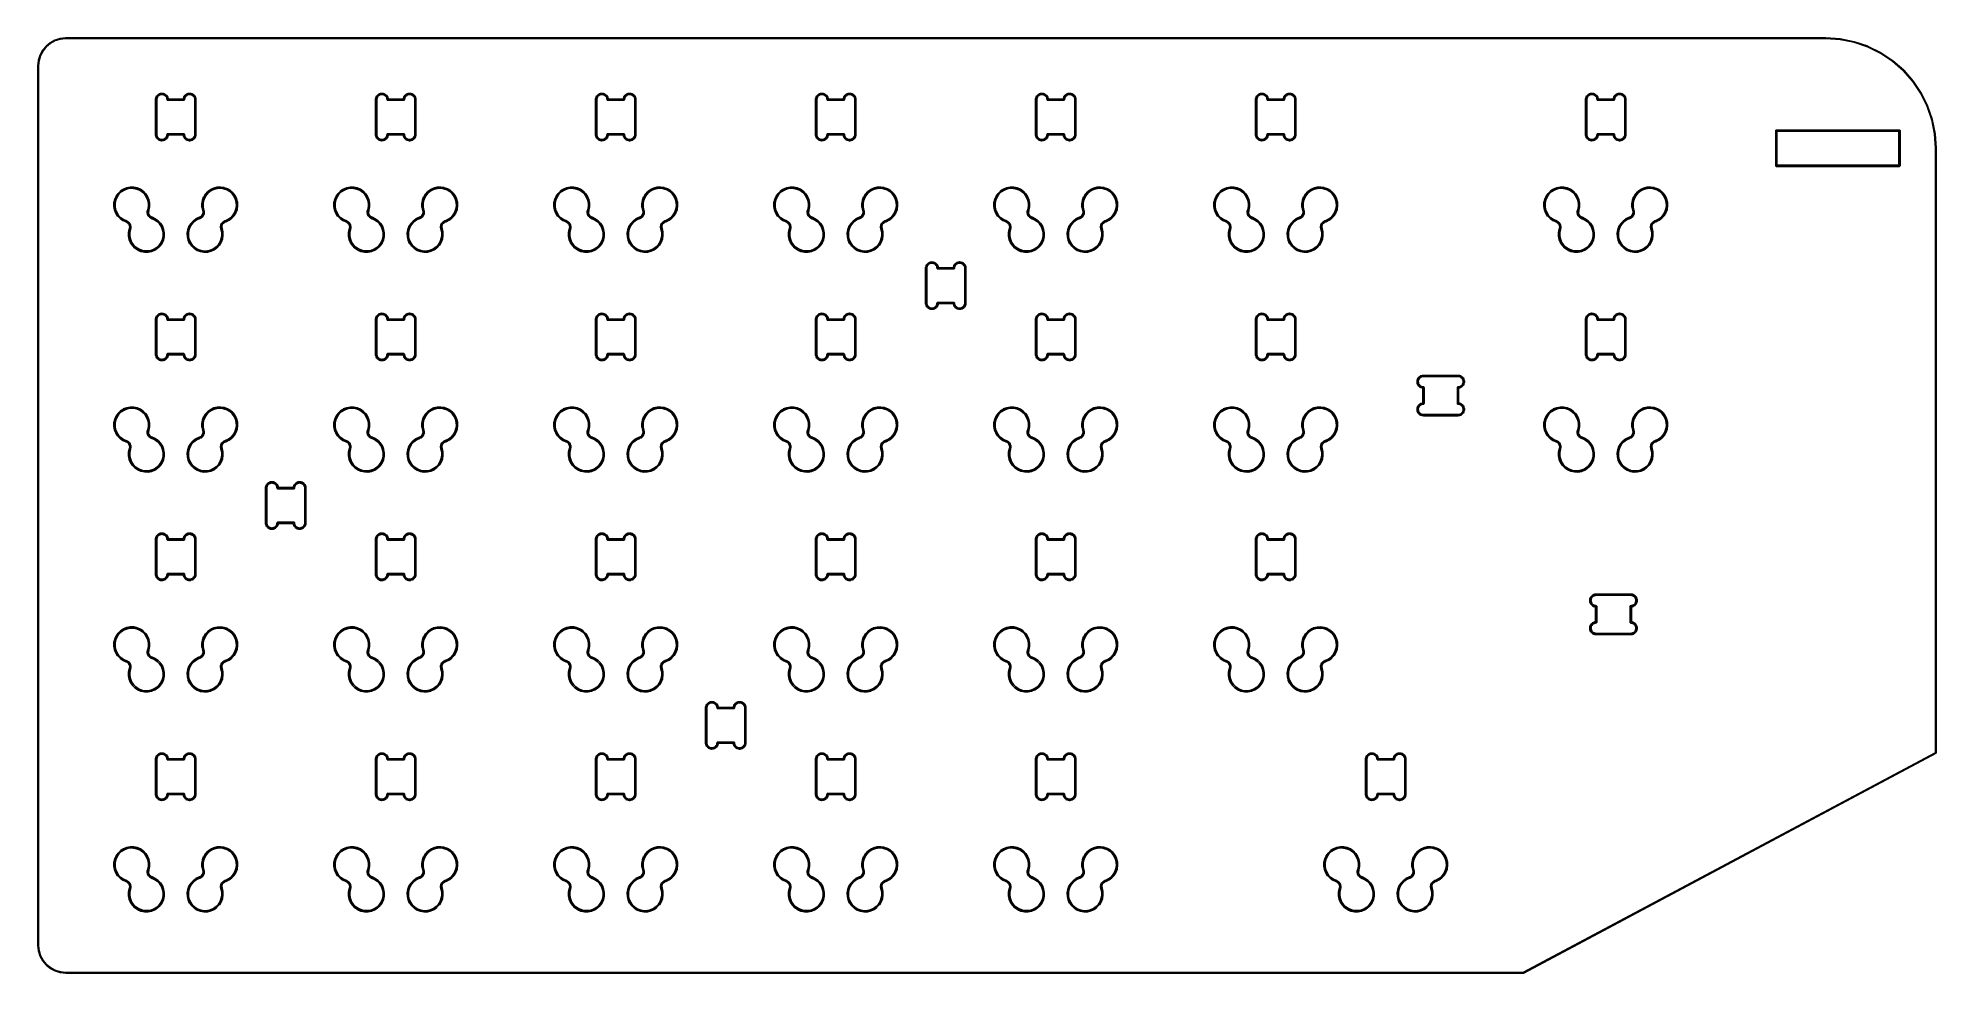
# Model space of a CAD drawing. Extents: x 95 to 260, y -129 to -48.
import ezdxf

# ---------------------------------------------------------------- set-up
doc = ezdxf.new("R2010")
doc.units = 0
doc.layers.add('BLACK', color=7, linetype='CONTINUOUS')

msp = doc.modelspace()

# ---------------------------------------------------------------- linework, layer by layer
at = {"layer": 'BLACK', "linetype": 'CONTINUOUS'}
for p, q in [((96.7011, -47.7872), (97.145, -47.6498)), ((97.145, -47.6498), (97.1454, -47.6497)), ((97.1454, -47.6497), (97.1476, -47.6492)), ((97.1476, -47.6492), (97.1498, -47.6488)), ((97.1498, -47.6488), (97.612, -47.6002)), ((97.616, -47.6501), (97.1575, -47.6982)), ((97.612, -47.6002), (97.6124, -47.6002)), ((97.6124, -47.6002), (97.6135, -47.6002)), ((97.6135, -47.6002), (97.6145, -47.6001)), ((97.6145, -47.6001), (97.63, -47.6)), ((97.6313, -47.65), (97.616, -47.6501)), ((97.63, -47.6), (97.63, -47.6)), ((97.63, -47.6), (250.032, -47.6)), ((250.03, -47.65), (97.6313, -47.65)), ((251.271, -47.7313), (250.03, -47.65)), ((250.032, -47.6), (250.033, -47.6001)), ((250.033, -47.6001), (251.276, -47.6815)), ((95.2714, -49.5365), (95.4057, -49.0916)), ((95.4529, -49.1084), (95.32, -49.5486)), ((95.4057, -49.0916), (95.4058, -49.0913)), ((95.4058, -49.0913), (95.4067, -49.0892)), ((95.4067, -49.0892), (95.4076, -49.0871)), ((95.4076, -49.0871), (95.6258, -48.6767)), ((95.6688, -48.7024), (95.4529, -49.1084)), ((95.6258, -48.6767), (95.6259, -48.6764)), ((95.6258, -48.6767), (95.6258, -48.6767)), ((95.6258, -48.6767), (95.6258, -48.6767)), ((95.6259, -48.6764), (95.6272, -48.6746)), ((95.6272, -48.6746), (95.6285, -48.6727)), ((95.6285, -48.6727), (95.9222, -48.3125)), ((95.9594, -48.346), (95.6688, -48.7024)), ((95.9222, -48.3125), (95.9224, -48.3123)), ((95.9222, -48.3125), (95.9222, -48.3125)), ((95.9222, -48.3125), (95.9222, -48.3125)), ((95.9224, -48.3123), (95.924, -48.3107)), ((95.924, -48.3107), (95.9256, -48.3091)), ((95.9256, -48.3091), (96.2837, -48.0128)), ((96.3137, -48.0529), (95.9594, -48.346)), ((96.2837, -48.0128), (96.284, -48.0126)), ((96.2837, -48.0128), (96.2837, -48.0128)), ((96.2837, -48.0128), (96.2837, -48.0128)), ((96.284, -48.0126), (96.2859, -48.0114)), ((96.2859, -48.0114), (96.2878, -48.0101)), ((96.2878, -48.0101), (96.6966, -47.7891)), ((96.7182, -47.8342), (96.3137, -48.0529)), ((96.6966, -47.7891), (96.6969, -47.7889)), ((96.6969, -47.7889), (96.699, -47.7881)), ((96.699, -47.7881), (96.7011, -47.7872)), ((97.1575, -47.6982), (96.7182, -47.8342)), ((252.49, -47.9738), (251.271, -47.7313)), ((251.276, -47.6815), (251.279, -47.682)), ((251.279, -47.682), (252.501, -47.925)), ((253.667, -48.3732), (252.49, -47.9738)), ((252.501, -47.925), (252.505, -47.9259)), ((252.505, -47.9259), (253.684, -48.3264)), ((254.781, -48.9228), (253.667, -48.3732)), ((253.684, -48.3264), (253.687, -48.3276)), ((253.687, -48.3276), (254.805, -48.8787)), ((255.814, -49.6132), (254.781, -48.9228)), ((254.805, -48.8787), (254.806, -48.8793)), ((254.806, -48.8793), (254.808, -48.8803)), ((254.808, -48.8803), (255.844, -49.5725)), ((95.225, -50.005), (95.2251, -50.0038)), ((95.225, -126.206), (95.225, -50.005)), ((95.2251, -50.0038), (95.2705, -49.5413)), ((95.2251, -50.0038), (95.2251, -50.0038)), ((95.2705, -49.5409), (95.271, -49.5387)), ((95.2705, -49.5413), (95.2705, -49.5409)), ((95.271, -49.5387), (95.2714, -49.5365)), ((95.32, -49.5486), (95.275, -50.0075)), ((95.275, -50.0075), (95.275, -126.206)), ((256.749, -50.4325), (255.814, -49.6132)), ((255.844, -49.5725), (255.846, -49.5745)), ((255.846, -49.5745), (256.783, -50.396)), ((257.568, -51.3668), (256.749, -50.4325)), ((256.783, -50.396), (256.785, -50.3983)), ((256.785, -50.3983), (257.607, -51.3351)), ((105.501, -52.643), (105.563, -52.5673)), ((105.563, -52.5668), (105.566, -52.5637)), ((105.563, -52.5673), (105.563, -52.5668)), ((105.566, -52.5637), (105.57, -52.5604)), ((105.57, -52.5604), (105.645, -52.4982)), ((105.705, -52.5784), (105.637, -52.6343)), ((105.645, -52.4978), (105.649, -52.4953)), ((105.645, -52.4982), (105.645, -52.4978)), ((105.645, -52.4982), (105.645, -52.4982)), ((105.645, -52.4982), (105.645, -52.4982)), ((105.649, -52.4953), (105.653, -52.4927)), ((105.653, -52.4927), (105.739, -52.4463)), ((105.782, -52.5366), (105.705, -52.5784)), ((105.739, -52.446), (105.743, -52.4443)), ((105.739, -52.4463), (105.739, -52.446)), ((105.739, -52.4463), (105.739, -52.4463)), ((105.739, -52.4463), (105.739, -52.4463)), ((105.743, -52.4443), (105.748, -52.4426)), ((105.748, -52.4426), (105.841, -52.4137)), ((105.866, -52.5107), (105.782, -52.5366)), ((105.841, -52.4137), (105.842, -52.4135)), ((105.841, -52.4137), (105.841, -52.4137)), ((105.842, -52.4135), (105.846, -52.4126)), ((105.846, -52.4126), (105.85, -52.4117)), ((105.85, -52.4117), (105.948, -52.4015)), ((105.953, -52.5015), (105.866, -52.5107)), ((105.948, -52.4015), (105.948, -52.4015)), ((105.948, -52.4015), (105.948, -52.4015)), ((105.948, -52.4015), (105.953, -52.4015)), ((105.953, -52.4015), (105.957, -52.4015)), ((106.041, -52.5095), (105.953, -52.5015)), ((105.957, -52.4015), (106.054, -52.4103)), ((106.125, -52.5342), (106.041, -52.5095)), ((106.054, -52.4103), (106.054, -52.4103)), ((106.054, -52.4103), (106.054, -52.4103)), ((106.054, -52.4103), (106.055, -52.4104)), ((106.055, -52.4104), (106.06, -52.4113)), ((106.06, -52.4113), (106.064, -52.4121)), ((106.064, -52.4121), (106.158, -52.4397)), ((106.203, -52.5749), (106.125, -52.5342)), ((106.158, -52.4397), (106.158, -52.4399)), ((106.158, -52.4399), (106.162, -52.4416)), ((106.162, -52.4416), (106.167, -52.4433)), ((106.167, -52.4433), (106.253, -52.4886)), ((106.271, -52.6299), (106.203, -52.5749)), ((106.253, -52.4886), (106.253, -52.4886)), ((106.253, -52.4886), (106.253, -52.4886)), ((106.253, -52.4886), (106.254, -52.4889)), ((106.254, -52.4889), (106.258, -52.4914)), ((106.258, -52.4914), (106.261, -52.4939)), ((106.261, -52.4939), (106.337, -52.555)), ((106.337, -52.555), (106.338, -52.5555)), ((106.338, -52.5555), (106.341, -52.5587)), ((106.341, -52.5587), (106.344, -52.5619)), ((106.344, -52.5619), (106.407, -52.6366)), ((107.901, -52.643), (107.963, -52.5673)), ((107.963, -52.5668), (107.966, -52.5637)), ((107.963, -52.5673), (107.963, -52.5668)), ((107.966, -52.5637), (107.97, -52.5604)), ((107.97, -52.5604), (108.045, -52.4982)), ((108.105, -52.5784), (108.037, -52.6343)), ((108.045, -52.4978), (108.049, -52.4953)), ((108.045, -52.4982), (108.045, -52.4978)), ((108.045, -52.4982), (108.045, -52.4982)), ((108.045, -52.4982), (108.045, -52.4982)), ((108.049, -52.4953), (108.053, -52.4927)), ((108.053, -52.4927), (108.139, -52.4463)), ((108.182, -52.5366), (108.105, -52.5784)), ((108.139, -52.446), (108.143, -52.4443)), ((108.139, -52.4463), (108.139, -52.446)), ((108.139, -52.4463), (108.139, -52.4463)), ((108.139, -52.4463), (108.139, -52.4463)), ((108.143, -52.4443), (108.148, -52.4426)), ((108.148, -52.4426), (108.241, -52.4137)), ((108.266, -52.5107), (108.182, -52.5366)), ((108.241, -52.4137), (108.242, -52.4135)), ((108.241, -52.4137), (108.241, -52.4137)), ((108.242, -52.4135), (108.246, -52.4126)), ((108.246, -52.4126), (108.25, -52.4117)), ((108.25, -52.4117), (108.348, -52.4015)), ((108.353, -52.5015), (108.266, -52.5107)), ((108.348, -52.4015), (108.348, -52.4015)), ((108.348, -52.4015), (108.348, -52.4015)), ((108.348, -52.4015), (108.353, -52.4015)), ((108.353, -52.4015), (108.357, -52.4015)), ((108.441, -52.5095), (108.353, -52.5015)), ((108.357, -52.4015), (108.454, -52.4103)), ((108.525, -52.5342), (108.441, -52.5095)), ((108.454, -52.4103), (108.454, -52.4103)), ((108.454, -52.4103), (108.454, -52.4103)), ((108.454, -52.4103), (108.455, -52.4104)), ((108.455, -52.4104), (108.46, -52.4113)), ((108.46, -52.4113), (108.464, -52.4121)), ((108.464, -52.4121), (108.558, -52.4397)), ((108.603, -52.5749), (108.525, -52.5342)), ((108.558, -52.4397), (108.558, -52.4399)), ((108.558, -52.4399), (108.562, -52.4416)), ((108.562, -52.4416), (108.567, -52.4433)), ((108.567, -52.4433), (108.653, -52.4886)), ((108.671, -52.6299), (108.603, -52.5749)), ((108.653, -52.4886), (108.653, -52.4886)), ((108.653, -52.4886), (108.653, -52.4886)), ((108.653, -52.4886), (108.654, -52.4889)), ((108.654, -52.4889), (108.658, -52.4914)), ((108.658, -52.4914), (108.661, -52.4939)), ((108.661, -52.4939), (108.737, -52.555)), ((108.737, -52.555), (108.738, -52.5555)), ((108.738, -52.5555), (108.741, -52.5587)), ((108.741, -52.5587), (108.744, -52.5619)), ((108.744, -52.5619), (108.807, -52.6366)), ((124.551, -52.643), (124.613, -52.5673)), ((124.613, -52.5668), (124.616, -52.5637)), ((124.613, -52.5673), (124.613, -52.5668)), ((124.616, -52.5637), (124.62, -52.5604)), ((124.62, -52.5604), (124.695, -52.4982)), ((124.755, -52.5784), (124.687, -52.6343)), ((124.695, -52.4978), (124.699, -52.4953)), ((124.695, -52.4982), (124.695, -52.4978)), ((124.695, -52.4982), (124.695, -52.4982)), ((124.695, -52.4982), (124.695, -52.4982)), ((124.699, -52.4953), (124.703, -52.4927)), ((124.703, -52.4927), (124.789, -52.4463)), ((124.832, -52.5366), (124.755, -52.5784)), ((124.789, -52.446), (124.793, -52.4443)), ((124.789, -52.4463), (124.789, -52.446)), ((124.789, -52.4463), (124.789, -52.4463)), ((124.789, -52.4463), (124.789, -52.4463)), ((124.793, -52.4443), (124.798, -52.4426)), ((124.798, -52.4426), (124.891, -52.4137)), ((124.916, -52.5107), (124.832, -52.5366)), ((124.891, -52.4137), (124.892, -52.4135)), ((124.891, -52.4137), (124.891, -52.4137)), ((124.892, -52.4135), (124.896, -52.4126)), ((124.896, -52.4126), (124.9, -52.4117)), ((124.9, -52.4117), (124.998, -52.4015)), ((125.003, -52.5015), (124.916, -52.5107)), ((124.998, -52.4015), (124.998, -52.4015)), ((124.998, -52.4015), (124.998, -52.4015)), ((124.998, -52.4015), (125.003, -52.4015)), ((125.003, -52.4015), (125.007, -52.4015)), ((125.091, -52.5095), (125.003, -52.5015)), ((125.007, -52.4015), (125.104, -52.4103)), ((125.175, -52.5342), (125.091, -52.5095)), ((125.104, -52.4103), (125.104, -52.4103)), ((125.104, -52.4103), (125.104, -52.4103)), ((125.104, -52.4103), (125.105, -52.4104)), ((125.105, -52.4104), (125.11, -52.4113)), ((125.11, -52.4113), (125.114, -52.4121)), ((125.114, -52.4121), (125.208, -52.4397)), ((125.253, -52.5749), (125.175, -52.5342)), ((125.208, -52.4397), (125.208, -52.4399)), ((125.208, -52.4399), (125.212, -52.4416)), ((125.212, -52.4416), (125.217, -52.4433)), ((125.217, -52.4433), (125.303, -52.4886)), ((125.321, -52.6299), (125.253, -52.5749)), ((125.303, -52.4886), (125.303, -52.4886)), ((125.303, -52.4886), (125.303, -52.4886)), ((125.303, -52.4886), (125.304, -52.4889)), ((125.304, -52.4889), (125.308, -52.4914)), ((125.308, -52.4914), (125.311, -52.4939)), ((125.311, -52.4939), (125.387, -52.555)), ((125.387, -52.555), (125.388, -52.5555)), ((125.388, -52.5555), (125.391, -52.5587)), ((125.391, -52.5587), (125.394, -52.5619)), ((125.394, -52.5619), (125.457, -52.6366)), ((126.951, -52.643), (127.013, -52.5673)), ((127.013, -52.5668), (127.016, -52.5637)), ((127.013, -52.5673), (127.013, -52.5668)), ((127.016, -52.5637), (127.02, -52.5604)), ((127.02, -52.5604), (127.095, -52.4982)), ((127.155, -52.5784), (127.087, -52.6343)), ((127.095, -52.4978), (127.099, -52.4953)), ((127.095, -52.4982), (127.095, -52.4978)), ((127.095, -52.4982), (127.095, -52.4982)), ((127.095, -52.4982), (127.095, -52.4982)), ((127.099, -52.4953), (127.103, -52.4927)), ((127.103, -52.4927), (127.189, -52.4463)), ((127.232, -52.5366), (127.155, -52.5784)), ((127.189, -52.446), (127.193, -52.4443)), ((127.189, -52.4463), (127.189, -52.446)), ((127.189, -52.4463), (127.189, -52.4463)), ((127.189, -52.4463), (127.189, -52.4463)), ((127.193, -52.4443), (127.198, -52.4426)), ((127.198, -52.4426), (127.291, -52.4137)), ((127.316, -52.5107), (127.232, -52.5366)), ((127.291, -52.4137), (127.292, -52.4135)), ((127.291, -52.4137), (127.291, -52.4137)), ((127.292, -52.4135), (127.296, -52.4126)), ((127.296, -52.4126), (127.3, -52.4117)), ((127.3, -52.4117), (127.398, -52.4015)), ((127.403, -52.5015), (127.316, -52.5107)), ((127.398, -52.4015), (127.398, -52.4015)), ((127.398, -52.4015), (127.398, -52.4015)), ((127.398, -52.4015), (127.403, -52.4015)), ((127.403, -52.4015), (127.407, -52.4015)), ((127.491, -52.5095), (127.403, -52.5015)), ((127.407, -52.4015), (127.504, -52.4103)), ((127.575, -52.5342), (127.491, -52.5095)), ((127.504, -52.4103), (127.504, -52.4103)), ((127.504, -52.4103), (127.504, -52.4103)), ((127.504, -52.4103), (127.505, -52.4104)), ((127.505, -52.4104), (127.51, -52.4113)), ((127.51, -52.4113), (127.514, -52.4121)), ((127.514, -52.4121), (127.608, -52.4397)), ((127.653, -52.5749), (127.575, -52.5342)), ((127.608, -52.4397), (127.608, -52.4399)), ((127.608, -52.4399), (127.612, -52.4416)), ((127.612, -52.4416), (127.617, -52.4433)), ((127.617, -52.4433), (127.703, -52.4886)), ((127.721, -52.6299), (127.653, -52.5749)), ((127.703, -52.4886), (127.703, -52.4886)), ((127.703, -52.4886), (127.703, -52.4886)), ((127.703, -52.4886), (127.704, -52.4889)), ((127.704, -52.4889), (127.708, -52.4914)), ((127.708, -52.4914), (127.711, -52.4939)), ((127.711, -52.4939), (127.787, -52.555)), ((127.787, -52.555), (127.788, -52.5555)), ((127.788, -52.5555), (127.791, -52.5587)), ((127.791, -52.5587), (127.794, -52.5619)), ((127.794, -52.5619), (127.857, -52.6366)), ((143.601, -52.643), (143.663, -52.5673)), ((143.663, -52.5668), (143.666, -52.5637)), ((143.663, -52.5673), (143.663, -52.5668)), ((143.666, -52.5637), (143.67, -52.5604)), ((143.67, -52.5604), (143.745, -52.4982)), ((143.805, -52.5784), (143.737, -52.6343)), ((143.745, -52.4978), (143.749, -52.4953)), ((143.745, -52.4982), (143.745, -52.4978)), ((143.745, -52.4982), (143.745, -52.4982)), ((143.745, -52.4982), (143.745, -52.4982)), ((143.749, -52.4953), (143.753, -52.4927)), ((143.753, -52.4927), (143.839, -52.4463)), ((143.882, -52.5366), (143.805, -52.5784)), ((143.839, -52.446), (143.843, -52.4443)), ((143.839, -52.4463), (143.839, -52.446)), ((143.839, -52.4463), (143.839, -52.4463)), ((143.839, -52.4463), (143.839, -52.4463)), ((143.843, -52.4443), (143.848, -52.4426)), ((143.848, -52.4426), (143.941, -52.4137)), ((143.966, -52.5107), (143.882, -52.5366)), ((143.941, -52.4137), (143.942, -52.4135)), ((143.941, -52.4137), (143.941, -52.4137)), ((143.942, -52.4135), (143.946, -52.4126)), ((143.946, -52.4126), (143.95, -52.4117)), ((143.95, -52.4117), (144.048, -52.4015)), ((144.053, -52.5015), (143.966, -52.5107)), ((144.048, -52.4015), (144.048, -52.4015)), ((144.048, -52.4015), (144.048, -52.4015)), ((144.048, -52.4015), (144.053, -52.4015)), ((144.053, -52.4015), (144.057, -52.4015)), ((144.141, -52.5095), (144.053, -52.5015)), ((144.057, -52.4015), (144.154, -52.4103)), ((144.225, -52.5342), (144.141, -52.5095)), ((144.154, -52.4103), (144.154, -52.4103)), ((144.154, -52.4103), (144.154, -52.4103)), ((144.154, -52.4103), (144.155, -52.4104)), ((144.155, -52.4104), (144.16, -52.4113)), ((144.16, -52.4113), (144.164, -52.4121)), ((144.164, -52.4121), (144.258, -52.4397)), ((144.303, -52.5749), (144.225, -52.5342)), ((144.258, -52.4397), (144.258, -52.4399)), ((144.258, -52.4399), (144.262, -52.4416)), ((144.262, -52.4416), (144.267, -52.4433)), ((144.267, -52.4433), (144.353, -52.4886)), ((144.371, -52.6299), (144.303, -52.5749)), ((144.353, -52.4886), (144.353, -52.4886)), ((144.353, -52.4886), (144.353, -52.4886)), ((144.353, -52.4886), (144.354, -52.4889)), ((144.354, -52.4889), (144.358, -52.4914)), ((144.358, -52.4914), (144.361, -52.4939)), ((144.361, -52.4939), (144.437, -52.555)), ((144.437, -52.555), (144.438, -52.5555)), ((144.438, -52.5555), (144.441, -52.5587)), ((144.441, -52.5587), (144.444, -52.5619)), ((144.444, -52.5619), (144.507, -52.6366)), ((146.001, -52.643), (146.063, -52.5673)), ((146.063, -52.5668), (146.066, -52.5637)), ((146.063, -52.5673), (146.063, -52.5668)), ((146.066, -52.5637), (146.07, -52.5604)), ((146.07, -52.5604), (146.145, -52.4982)), ((146.205, -52.5784), (146.137, -52.6343)), ((146.145, -52.4978), (146.149, -52.4953)), ((146.145, -52.4982), (146.145, -52.4978)), ((146.145, -52.4982), (146.145, -52.4982)), ((146.145, -52.4982), (146.145, -52.4982)), ((146.149, -52.4953), (146.153, -52.4927)), ((146.153, -52.4927), (146.239, -52.4463)), ((146.282, -52.5366), (146.205, -52.5784)), ((146.239, -52.446), (146.243, -52.4443)), ((146.239, -52.4463), (146.239, -52.446)), ((146.239, -52.4463), (146.239, -52.4463)), ((146.239, -52.4463), (146.239, -52.4463)), ((146.243, -52.4443), (146.248, -52.4426)), ((146.248, -52.4426), (146.341, -52.4137)), ((146.366, -52.5107), (146.282, -52.5366)), ((146.341, -52.4137), (146.342, -52.4135)), ((146.341, -52.4137), (146.341, -52.4137)), ((146.342, -52.4135), (146.346, -52.4126)), ((146.346, -52.4126), (146.35, -52.4117)), ((146.35, -52.4117), (146.448, -52.4015)), ((146.453, -52.5015), (146.366, -52.5107)), ((146.448, -52.4015), (146.448, -52.4015)), ((146.448, -52.4015), (146.448, -52.4015)), ((146.448, -52.4015), (146.453, -52.4015)), ((146.453, -52.4015), (146.457, -52.4015)), ((146.541, -52.5095), (146.453, -52.5015)), ((146.457, -52.4015), (146.554, -52.4103)), ((146.625, -52.5342), (146.541, -52.5095)), ((146.554, -52.4103), (146.554, -52.4103)), ((146.554, -52.4103), (146.554, -52.4103)), ((146.554, -52.4103), (146.555, -52.4104)), ((146.555, -52.4104), (146.56, -52.4113)), ((146.56, -52.4113), (146.564, -52.4121)), ((146.564, -52.4121), (146.658, -52.4397)), ((146.703, -52.5749), (146.625, -52.5342)), ((146.658, -52.4397), (146.658, -52.4399)), ((146.658, -52.4399), (146.662, -52.4416)), ((146.662, -52.4416), (146.667, -52.4433)), ((146.667, -52.4433), (146.753, -52.4886)), ((146.771, -52.6299), (146.703, -52.5749)), ((146.753, -52.4886), (146.753, -52.4886)), ((146.753, -52.4886), (146.753, -52.4886)), ((146.753, -52.4886), (146.754, -52.4889)), ((146.754, -52.4889), (146.758, -52.4914)), ((146.758, -52.4914), (146.761, -52.4939)), ((146.761, -52.4939), (146.837, -52.555)), ((146.837, -52.555), (146.838, -52.5555)), ((146.838, -52.5555), (146.841, -52.5587)), ((146.841, -52.5587), (146.844, -52.5619)), ((146.844, -52.5619), (146.907, -52.6366)), ((162.651, -52.643), (162.713, -52.5673)), ((162.713, -52.5668), (162.716, -52.5637)), ((162.713, -52.5673), (162.713, -52.5668)), ((162.716, -52.5637), (162.72, -52.5604)), ((162.72, -52.5604), (162.795, -52.4982)), ((162.855, -52.5784), (162.787, -52.6343)), ((162.795, -52.4978), (162.799, -52.4953)), ((162.795, -52.4982), (162.795, -52.4978)), ((162.795, -52.4982), (162.795, -52.4982)), ((162.795, -52.4982), (162.795, -52.4982)), ((162.799, -52.4953), (162.803, -52.4927)), ((162.803, -52.4927), (162.889, -52.4463)), ((162.932, -52.5366), (162.855, -52.5784)), ((162.889, -52.446), (162.893, -52.4443)), ((162.889, -52.4463), (162.889, -52.446)), ((162.889, -52.4463), (162.889, -52.4463)), ((162.889, -52.4463), (162.889, -52.4463)), ((162.893, -52.4443), (162.898, -52.4426)), ((162.898, -52.4426), (162.991, -52.4137)), ((163.016, -52.5107), (162.932, -52.5366)), ((162.991, -52.4137), (162.992, -52.4135)), ((162.991, -52.4137), (162.991, -52.4137)), ((162.992, -52.4135), (162.996, -52.4126)), ((162.996, -52.4126), (163, -52.4117)), ((163, -52.4117), (163.098, -52.4015)), ((163.103, -52.5015), (163.016, -52.5107)), ((163.098, -52.4015), (163.098, -52.4015)), ((163.098, -52.4015), (163.098, -52.4015)), ((163.098, -52.4015), (163.103, -52.4015)), ((163.103, -52.4015), (163.107, -52.4015)), ((163.191, -52.5095), (163.103, -52.5015)), ((163.107, -52.4015), (163.204, -52.4103)), ((163.275, -52.5342), (163.191, -52.5095)), ((163.204, -52.4103), (163.204, -52.4103)), ((163.204, -52.4103), (163.204, -52.4103)), ((163.204, -52.4103), (163.205, -52.4104)), ((163.205, -52.4104), (163.21, -52.4113)), ((163.21, -52.4113), (163.214, -52.4121)), ((163.214, -52.4121), (163.308, -52.4397)), ((163.353, -52.5749), (163.275, -52.5342)), ((163.308, -52.4397), (163.308, -52.4399)), ((163.308, -52.4399), (163.312, -52.4416)), ((163.312, -52.4416), (163.317, -52.4433)), ((163.317, -52.4433), (163.403, -52.4886)), ((163.421, -52.6299), (163.353, -52.5749)), ((163.403, -52.4886), (163.403, -52.4886)), ((163.403, -52.4886), (163.403, -52.4886)), ((163.403, -52.4886), (163.404, -52.4889)), ((163.404, -52.4889), (163.408, -52.4914)), ((163.408, -52.4914), (163.411, -52.4939)), ((163.411, -52.4939), (163.487, -52.555)), ((163.487, -52.555), (163.488, -52.5555)), ((163.488, -52.5555), (163.491, -52.5587)), ((163.491, -52.5587), (163.494, -52.5619)), ((163.494, -52.5619), (163.557, -52.6366)), ((165.051, -52.643), (165.113, -52.5673)), ((165.113, -52.5668), (165.116, -52.5637)), ((165.113, -52.5673), (165.113, -52.5668)), ((165.116, -52.5637), (165.12, -52.5604)), ((165.12, -52.5604), (165.195, -52.4982)), ((165.255, -52.5784), (165.187, -52.6343)), ((165.195, -52.4978), (165.199, -52.4953)), ((165.195, -52.4982), (165.195, -52.4978)), ((165.195, -52.4982), (165.195, -52.4982)), ((165.195, -52.4982), (165.195, -52.4982)), ((165.199, -52.4953), (165.203, -52.4927)), ((165.203, -52.4927), (165.289, -52.4463)), ((165.332, -52.5366), (165.255, -52.5784)), ((165.289, -52.446), (165.293, -52.4443)), ((165.289, -52.4463), (165.289, -52.446)), ((165.289, -52.4463), (165.289, -52.4463)), ((165.289, -52.4463), (165.289, -52.4463)), ((165.293, -52.4443), (165.298, -52.4426)), ((165.298, -52.4426), (165.391, -52.4137)), ((165.416, -52.5107), (165.332, -52.5366)), ((165.391, -52.4137), (165.392, -52.4135)), ((165.391, -52.4137), (165.391, -52.4137)), ((165.392, -52.4135), (165.396, -52.4126)), ((165.396, -52.4126), (165.4, -52.4117)), ((165.4, -52.4117), (165.498, -52.4015)), ((165.503, -52.5015), (165.416, -52.5107)), ((165.498, -52.4015), (165.498, -52.4015)), ((165.498, -52.4015), (165.498, -52.4015)), ((165.498, -52.4015), (165.503, -52.4015)), ((165.503, -52.4015), (165.507, -52.4015)), ((165.591, -52.5095), (165.503, -52.5015)), ((165.507, -52.4015), (165.604, -52.4103)), ((165.675, -52.5342), (165.591, -52.5095)), ((165.604, -52.4103), (165.604, -52.4103)), ((165.604, -52.4103), (165.604, -52.4103)), ((165.604, -52.4103), (165.605, -52.4104)), ((165.605, -52.4104), (165.61, -52.4113)), ((165.61, -52.4113), (165.614, -52.4121)), ((165.614, -52.4121), (165.708, -52.4397)), ((165.753, -52.5749), (165.675, -52.5342)), ((165.708, -52.4397), (165.708, -52.4399)), ((165.708, -52.4399), (165.712, -52.4416)), ((165.712, -52.4416), (165.717, -52.4433)), ((165.717, -52.4433), (165.803, -52.4886)), ((165.821, -52.6299), (165.753, -52.5749)), ((165.803, -52.4886), (165.803, -52.4886)), ((165.803, -52.4886), (165.803, -52.4886)), ((165.803, -52.4886), (165.804, -52.4889)), ((165.804, -52.4889), (165.808, -52.4914)), ((165.808, -52.4914), (165.811, -52.4939)), ((165.811, -52.4939), (165.887, -52.555)), ((165.887, -52.555), (165.888, -52.5555)), ((165.888, -52.5555), (165.891, -52.5587)), ((165.891, -52.5587), (165.894, -52.5619)), ((165.894, -52.5619), (165.957, -52.6366)), ((181.701, -52.643), (181.763, -52.5673)), ((181.763, -52.5668), (181.766, -52.5637)), ((181.763, -52.5673), (181.763, -52.5668)), ((181.766, -52.5637), (181.77, -52.5604)), ((181.77, -52.5604), (181.845, -52.4982)), ((181.905, -52.5784), (181.837, -52.6343)), ((181.845, -52.4978), (181.849, -52.4953)), ((181.845, -52.4982), (181.845, -52.4978)), ((181.845, -52.4982), (181.845, -52.4982)), ((181.845, -52.4982), (181.845, -52.4982)), ((181.849, -52.4953), (181.853, -52.4927)), ((181.853, -52.4927), (181.939, -52.4463)), ((181.982, -52.5366), (181.905, -52.5784)), ((181.939, -52.446), (181.943, -52.4443)), ((181.939, -52.4463), (181.939, -52.446)), ((181.939, -52.4463), (181.939, -52.4463)), ((181.939, -52.4463), (181.939, -52.4463)), ((181.943, -52.4443), (181.948, -52.4426)), ((181.948, -52.4426), (182.041, -52.4137)), ((182.066, -52.5107), (181.982, -52.5366)), ((182.041, -52.4137), (182.042, -52.4135)), ((182.041, -52.4137), (182.041, -52.4137)), ((182.042, -52.4135), (182.046, -52.4126)), ((182.046, -52.4126), (182.05, -52.4117)), ((182.05, -52.4117), (182.148, -52.4015)), ((182.153, -52.5015), (182.066, -52.5107)), ((182.148, -52.4015), (182.148, -52.4015)), ((182.148, -52.4015), (182.148, -52.4015)), ((182.148, -52.4015), (182.153, -52.4015)), ((182.153, -52.4015), (182.157, -52.4015)), ((182.241, -52.5095), (182.153, -52.5015)), ((182.157, -52.4015), (182.254, -52.4103)), ((182.325, -52.5342), (182.241, -52.5095)), ((182.254, -52.4103), (182.254, -52.4103)), ((182.254, -52.4103), (182.254, -52.4103)), ((182.254, -52.4103), (182.255, -52.4104)), ((182.255, -52.4104), (182.26, -52.4113)), ((182.26, -52.4113), (182.264, -52.4121)), ((182.264, -52.4121), (182.358, -52.4397)), ((182.403, -52.5749), (182.325, -52.5342)), ((182.358, -52.4397), (182.358, -52.4399)), ((182.358, -52.4399), (182.362, -52.4416)), ((182.362, -52.4416), (182.367, -52.4433)), ((182.367, -52.4433), (182.453, -52.4886)), ((182.471, -52.6299), (182.403, -52.5749)), ((182.453, -52.4886), (182.453, -52.4886)), ((182.453, -52.4886), (182.453, -52.4886)), ((182.453, -52.4886), (182.454, -52.4889)), ((182.454, -52.4889), (182.458, -52.4914)), ((182.458, -52.4914), (182.461, -52.4939)), ((182.461, -52.4939), (182.537, -52.555)), ((182.537, -52.555), (182.538, -52.5555)), ((182.538, -52.5555), (182.541, -52.5587)), ((182.541, -52.5587), (182.544, -52.5619)), ((182.544, -52.5619), (182.607, -52.6366)), ((184.101, -52.643), (184.163, -52.5673)), ((184.163, -52.5668), (184.166, -52.5637)), ((184.163, -52.5673), (184.163, -52.5668)), ((184.166, -52.5637), (184.17, -52.5604)), ((184.17, -52.5604), (184.245, -52.4982)), ((184.305, -52.5784), (184.237, -52.6343)), ((184.245, -52.4978), (184.249, -52.4953)), ((184.245, -52.4982), (184.245, -52.4978)), ((184.245, -52.4982), (184.245, -52.4982)), ((184.245, -52.4982), (184.245, -52.4982)), ((184.249, -52.4953), (184.253, -52.4927)), ((184.253, -52.4927), (184.339, -52.4463)), ((184.382, -52.5366), (184.305, -52.5784)), ((184.339, -52.446), (184.343, -52.4443)), ((184.339, -52.4463), (184.339, -52.446)), ((184.339, -52.4463), (184.339, -52.4463)), ((184.339, -52.4463), (184.339, -52.4463)), ((184.343, -52.4443), (184.348, -52.4426)), ((184.348, -52.4426), (184.441, -52.4137)), ((184.466, -52.5107), (184.382, -52.5366)), ((184.441, -52.4137), (184.442, -52.4135)), ((184.441, -52.4137), (184.441, -52.4137)), ((184.442, -52.4135), (184.446, -52.4126)), ((184.446, -52.4126), (184.45, -52.4117)), ((184.45, -52.4117), (184.548, -52.4015)), ((184.553, -52.5015), (184.466, -52.5107)), ((184.548, -52.4015), (184.548, -52.4015)), ((184.548, -52.4015), (184.548, -52.4015)), ((184.548, -52.4015), (184.553, -52.4015)), ((184.553, -52.4015), (184.557, -52.4015)), ((184.641, -52.5095), (184.553, -52.5015)), ((184.557, -52.4015), (184.654, -52.4103)), ((184.725, -52.5342), (184.641, -52.5095)), ((184.654, -52.4103), (184.654, -52.4103)), ((184.654, -52.4103), (184.654, -52.4103)), ((184.654, -52.4103), (184.655, -52.4104)), ((184.655, -52.4104), (184.66, -52.4113)), ((184.66, -52.4113), (184.664, -52.4121)), ((184.664, -52.4121), (184.758, -52.4397)), ((184.803, -52.5749), (184.725, -52.5342)), ((184.758, -52.4397), (184.758, -52.4399)), ((184.758, -52.4399), (184.762, -52.4416)), ((184.762, -52.4416), (184.767, -52.4433)), ((184.767, -52.4433), (184.853, -52.4886)), ((184.871, -52.6299), (184.803, -52.5749)), ((184.853, -52.4886), (184.853, -52.4886)), ((184.853, -52.4886), (184.853, -52.4886)), ((184.853, -52.4886), (184.854, -52.4889)), ((184.854, -52.4889), (184.858, -52.4914)), ((184.858, -52.4914), (184.861, -52.4939)), ((184.861, -52.4939), (184.937, -52.555)), ((184.937, -52.555), (184.938, -52.5555)), ((184.938, -52.5555), (184.941, -52.5587)), ((184.941, -52.5587), (184.944, -52.5619)), ((184.944, -52.5619), (185.007, -52.6366)), ((200.751, -52.643), (200.813, -52.5673)), ((200.813, -52.5668), (200.816, -52.5637)), ((200.813, -52.5673), (200.813, -52.5668)), ((200.816, -52.5637), (200.82, -52.5604)), ((200.82, -52.5604), (200.895, -52.4982)), ((200.955, -52.5784), (200.887, -52.6343)), ((200.895, -52.4978), (200.899, -52.4953)), ((200.895, -52.4982), (200.895, -52.4978)), ((200.895, -52.4982), (200.895, -52.4982)), ((200.895, -52.4982), (200.895, -52.4982)), ((200.899, -52.4953), (200.903, -52.4927)), ((200.903, -52.4927), (200.989, -52.4463)), ((201.032, -52.5366), (200.955, -52.5784)), ((200.989, -52.446), (200.993, -52.4443)), ((200.989, -52.4463), (200.989, -52.446)), ((200.989, -52.4463), (200.989, -52.4463)), ((200.989, -52.4463), (200.989, -52.4463)), ((200.993, -52.4443), (200.998, -52.4426)), ((200.998, -52.4426), (201.091, -52.4137)), ((201.116, -52.5107), (201.032, -52.5366)), ((201.091, -52.4137), (201.092, -52.4135)), ((201.091, -52.4137), (201.091, -52.4137)), ((201.092, -52.4135), (201.096, -52.4126)), ((201.096, -52.4126), (201.1, -52.4117)), ((201.1, -52.4117), (201.198, -52.4015)), ((201.203, -52.5015), (201.116, -52.5107)), ((201.198, -52.4015), (201.198, -52.4015)), ((201.198, -52.4015), (201.198, -52.4015)), ((201.198, -52.4015), (201.203, -52.4015)), ((201.203, -52.4015), (201.207, -52.4015)), ((201.291, -52.5095), (201.203, -52.5015)), ((201.207, -52.4015), (201.304, -52.4103)), ((201.375, -52.5342), (201.291, -52.5095)), ((201.304, -52.4103), (201.304, -52.4103)), ((201.304, -52.4103), (201.304, -52.4103)), ((201.304, -52.4103), (201.305, -52.4104)), ((201.305, -52.4104), (201.31, -52.4113)), ((201.31, -52.4113), (201.314, -52.4121)), ((201.314, -52.4121), (201.408, -52.4397)), ((201.453, -52.5749), (201.375, -52.5342)), ((201.408, -52.4397), (201.408, -52.4399)), ((201.408, -52.4399), (201.412, -52.4416)), ((201.412, -52.4416), (201.417, -52.4433)), ((201.417, -52.4433), (201.503, -52.4886)), ((201.521, -52.6299), (201.453, -52.5749)), ((201.503, -52.4886), (201.503, -52.4886)), ((201.503, -52.4886), (201.503, -52.4886)), ((201.503, -52.4886), (201.504, -52.4889)), ((201.504, -52.4889), (201.508, -52.4914)), ((201.508, -52.4914), (201.511, -52.4939)), ((201.511, -52.4939), (201.587, -52.555)), ((201.587, -52.555), (201.588, -52.5555)), ((201.588, -52.5555), (201.591, -52.5587)), ((201.591, -52.5587), (201.594, -52.5619)), ((201.594, -52.5619), (201.657, -52.6366)), ((203.151, -52.643), (203.213, -52.5673)), ((203.213, -52.5668), (203.216, -52.5637)), ((203.213, -52.5673), (203.213, -52.5668)), ((203.216, -52.5637), (203.22, -52.5604)), ((203.22, -52.5604), (203.295, -52.4982)), ((203.355, -52.5784), (203.287, -52.6343)), ((203.295, -52.4978), (203.299, -52.4953)), ((203.295, -52.4982), (203.295, -52.4978)), ((203.295, -52.4982), (203.295, -52.4982)), ((203.295, -52.4982), (203.295, -52.4982)), ((203.299, -52.4953), (203.303, -52.4927)), ((203.303, -52.4927), (203.389, -52.4463)), ((203.432, -52.5366), (203.355, -52.5784)), ((203.389, -52.446), (203.393, -52.4443)), ((203.389, -52.4463), (203.389, -52.446)), ((203.389, -52.4463), (203.389, -52.4463)), ((203.389, -52.4463), (203.389, -52.4463)), ((203.393, -52.4443), (203.398, -52.4426)), ((203.398, -52.4426), (203.491, -52.4137)), ((203.516, -52.5107), (203.432, -52.5366)), ((203.491, -52.4137), (203.492, -52.4135)), ((203.491, -52.4137), (203.491, -52.4137)), ((203.492, -52.4135), (203.496, -52.4126)), ((203.496, -52.4126), (203.5, -52.4117)), ((203.5, -52.4117), (203.598, -52.4015)), ((203.603, -52.5015), (203.516, -52.5107)), ((203.598, -52.4015), (203.598, -52.4015)), ((203.598, -52.4015), (203.598, -52.4015)), ((203.598, -52.4015), (203.603, -52.4015)), ((203.603, -52.4015), (203.607, -52.4015)), ((203.691, -52.5095), (203.603, -52.5015)), ((203.607, -52.4015), (203.704, -52.4103)), ((203.775, -52.5342), (203.691, -52.5095)), ((203.704, -52.4103), (203.704, -52.4103)), ((203.704, -52.4103), (203.704, -52.4103)), ((203.704, -52.4103), (203.705, -52.4104)), ((203.705, -52.4104), (203.71, -52.4113)), ((203.71, -52.4113), (203.714, -52.4121)), ((203.714, -52.4121), (203.808, -52.4397)), ((203.853, -52.5749), (203.775, -52.5342)), ((203.808, -52.4397), (203.808, -52.4399)), ((203.808, -52.4399), (203.812, -52.4416)), ((203.812, -52.4416), (203.817, -52.4433)), ((203.817, -52.4433), (203.903, -52.4886)), ((203.921, -52.6299), (203.853, -52.5749)), ((203.903, -52.4886), (203.903, -52.4886)), ((203.903, -52.4886), (203.903, -52.4886)), ((203.903, -52.4886), (203.904, -52.4889)), ((203.904, -52.4889), (203.908, -52.4914)), ((203.908, -52.4914), (203.911, -52.4939)), ((203.911, -52.4939), (203.987, -52.555)), ((203.987, -52.555), (203.988, -52.5555)), ((203.988, -52.5555), (203.991, -52.5587)), ((203.991, -52.5587), (203.994, -52.5619)), ((203.994, -52.5619), (204.057, -52.6366)), ((229.326, -52.643), (229.388, -52.5673)), ((229.388, -52.5668), (229.391, -52.5637)), ((229.388, -52.5673), (229.388, -52.5668)), ((229.391, -52.5637), (229.395, -52.5604)), ((229.395, -52.5604), (229.47, -52.4982)), ((229.53, -52.5784), (229.462, -52.6343)), ((229.47, -52.4978), (229.474, -52.4953)), ((229.47, -52.4982), (229.47, -52.4978)), ((229.47, -52.4982), (229.47, -52.4982)), ((229.47, -52.4982), (229.47, -52.4982)), ((229.474, -52.4953), (229.478, -52.4927)), ((229.478, -52.4927), (229.564, -52.4463)), ((229.607, -52.5366), (229.53, -52.5784)), ((229.564, -52.446), (229.568, -52.4443)), ((229.564, -52.4463), (229.564, -52.446)), ((229.564, -52.4463), (229.564, -52.4463)), ((229.564, -52.4463), (229.564, -52.4463)), ((229.568, -52.4443), (229.573, -52.4426)), ((229.573, -52.4426), (229.666, -52.4137)), ((229.691, -52.5107), (229.607, -52.5366)), ((229.666, -52.4137), (229.667, -52.4135)), ((229.666, -52.4137), (229.666, -52.4137)), ((229.667, -52.4135), (229.671, -52.4126)), ((229.671, -52.4126), (229.675, -52.4117)), ((229.675, -52.4117), (229.773, -52.4015)), ((229.778, -52.5015), (229.691, -52.5107)), ((229.773, -52.4015), (229.773, -52.4015)), ((229.773, -52.4015), (229.773, -52.4015)), ((229.773, -52.4015), (229.778, -52.4015)), ((229.778, -52.4015), (229.782, -52.4015)), ((229.866, -52.5095), (229.778, -52.5015)), ((229.782, -52.4015), (229.879, -52.4103)), ((229.95, -52.5342), (229.866, -52.5095)), ((229.879, -52.4103), (229.879, -52.4103)), ((229.879, -52.4103), (229.879, -52.4103)), ((229.879, -52.4103), (229.88, -52.4104)), ((229.88, -52.4104), (229.885, -52.4113)), ((229.885, -52.4113), (229.889, -52.4121)), ((229.889, -52.4121), (229.983, -52.4397)), ((230.028, -52.5749), (229.95, -52.5342)), ((229.983, -52.4397), (229.983, -52.4399)), ((229.983, -52.4399), (229.987, -52.4416)), ((229.987, -52.4416), (229.992, -52.4433)), ((229.992, -52.4433), (230.078, -52.4886)), ((230.096, -52.6299), (230.028, -52.5749)), ((230.078, -52.4886), (230.078, -52.4886)), ((230.078, -52.4886), (230.078, -52.4886)), ((230.078, -52.4886), (230.079, -52.4889)), ((230.079, -52.4889), (230.083, -52.4914)), ((230.083, -52.4914), (230.086, -52.4939)), ((230.086, -52.4939), (230.162, -52.555)), ((230.162, -52.555), (230.163, -52.5555)), ((230.163, -52.5555), (230.166, -52.5587)), ((230.166, -52.5587), (230.169, -52.5619)), ((230.169, -52.5619), (230.232, -52.6366)), ((231.726, -52.643), (231.788, -52.5673)), ((231.788, -52.5668), (231.791, -52.5637)), ((231.788, -52.5673), (231.788, -52.5668)), ((231.791, -52.5637), (231.795, -52.5604)), ((231.795, -52.5604), (231.87, -52.4982)), ((231.93, -52.5784), (231.862, -52.6343)), ((231.87, -52.4978), (231.874, -52.4953)), ((231.87, -52.4982), (231.87, -52.4978)), ((231.87, -52.4982), (231.87, -52.4982)), ((231.87, -52.4982), (231.87, -52.4982)), ((231.874, -52.4953), (231.878, -52.4927)), ((231.878, -52.4927), (231.964, -52.4463)), ((232.007, -52.5366), (231.93, -52.5784)), ((231.964, -52.446), (231.968, -52.4443)), ((231.964, -52.4463), (231.964, -52.446)), ((231.964, -52.4463), (231.964, -52.4463)), ((231.964, -52.4463), (231.964, -52.4463)), ((231.968, -52.4443), (231.973, -52.4426)), ((231.973, -52.4426), (232.066, -52.4137)), ((232.091, -52.5107), (232.007, -52.5366)), ((232.066, -52.4137), (232.067, -52.4135)), ((232.066, -52.4137), (232.066, -52.4137)), ((232.067, -52.4135), (232.071, -52.4126)), ((232.071, -52.4126), (232.075, -52.4117)), ((232.075, -52.4117), (232.173, -52.4015)), ((232.178, -52.5015), (232.091, -52.5107)), ((232.173, -52.4015), (232.173, -52.4015)), ((232.173, -52.4015), (232.173, -52.4015)), ((232.173, -52.4015), (232.178, -52.4015)), ((232.178, -52.4015), (232.182, -52.4015)), ((232.266, -52.5095), (232.178, -52.5015)), ((232.182, -52.4015), (232.279, -52.4103)), ((232.35, -52.5342), (232.266, -52.5095)), ((232.279, -52.4103), (232.279, -52.4103)), ((232.279, -52.4103), (232.279, -52.4103)), ((232.279, -52.4103), (232.28, -52.4104)), ((232.28, -52.4104), (232.285, -52.4113)), ((232.285, -52.4113), (232.289, -52.4121)), ((232.289, -52.4121), (232.383, -52.4397)), ((232.428, -52.5749), (232.35, -52.5342)), ((232.383, -52.4397), (232.383, -52.4399)), ((232.383, -52.4399), (232.387, -52.4416)), ((232.387, -52.4416), (232.392, -52.4433)), ((232.392, -52.4433), (232.478, -52.4886)), ((232.496, -52.6299), (232.428, -52.5749)), ((232.478, -52.4886), (232.478, -52.4886)), ((232.478, -52.4886), (232.478, -52.4886)), ((232.478, -52.4886), (232.479, -52.4889)), ((232.479, -52.4889), (232.483, -52.4914)), ((232.483, -52.4914), (232.486, -52.4939)), ((232.486, -52.4939), (232.562, -52.555)), ((232.562, -52.555), (232.563, -52.5555)), ((232.563, -52.5555), (232.566, -52.5587)), ((232.566, -52.5587), (232.569, -52.5619)), ((232.569, -52.5619), (232.632, -52.6366)), ((258.258, -52.4), (257.568, -51.3668)), ((257.607, -51.3351), (257.607, -51.3351)), ((257.607, -51.3351), (257.609, -51.3377)), ((257.609, -51.3377), (258.301, -52.3736)), ((258.808, -53.5145), (258.258, -52.4)), ((258.301, -52.3736), (258.301, -52.3736)), ((258.301, -52.3736), (258.303, -52.3764)), ((258.303, -52.3764), (258.854, -53.4939)), ((105.406, -52.9464), (105.416, -52.8493)), ((105.406, -52.9488), (105.406, -52.9464)), ((105.406, -52.9464), (105.406, -52.9464)), ((105.406, -55.9537), (105.406, -52.9488)), ((105.416, -52.8486), (105.417, -52.8442)), ((105.416, -52.8492), (105.416, -52.8486)), ((105.416, -52.8493), (105.416, -52.8492)), ((105.416, -52.8493), (105.416, -52.8493)), ((105.417, -52.8442), (105.418, -52.8397)), ((105.418, -52.8397), (105.446, -52.7463)), ((105.446, -52.7456), (105.448, -52.7415)), ((105.446, -52.7463), (105.446, -52.7456)), ((105.448, -52.7415), (105.45, -52.7372)), ((105.45, -52.7372), (105.496, -52.6511)), ((105.496, -52.6505), (105.498, -52.6468)), ((105.496, -52.6511), (105.496, -52.6505)), ((105.496, -52.6511), (105.496, -52.6511)), ((105.496, -52.6511), (105.496, -52.6511)), ((105.498, -52.6468), (105.501, -52.643)), ((105.515, -52.8639), (105.506, -52.9537)), ((105.506, -52.9537), (105.506, -55.951)), ((105.54, -52.7799), (105.515, -52.8639)), ((105.582, -52.7024), (105.54, -52.7799)), ((105.637, -52.6343), (105.582, -52.7024)), ((106.327, -52.6971), (106.271, -52.6299)), ((106.37, -52.7741), (106.327, -52.6971)), ((106.396, -52.8577), (106.37, -52.7741)), ((106.406, -52.9472), (106.396, -52.8577)), ((106.406, -52.949), (106.406, -52.9472)), ((106.406, -52.9512), (106.406, -52.949)), ((106.407, -52.9611), (106.406, -52.9512)), ((106.407, -52.6366), (106.408, -52.6372)), ((106.41, -52.9705), (106.407, -52.9611)), ((106.408, -52.6372), (106.41, -52.6409)), ((106.41, -52.6409), (106.413, -52.6447)), ((106.414, -52.9792), (106.41, -52.9705)), ((106.413, -52.6447), (106.46, -52.7302)), ((106.421, -52.9868), (106.414, -52.9792)), ((106.428, -52.993), (106.421, -52.9868)), ((106.437, -52.9977), (106.428, -52.993)), ((106.446, -53.0005), (106.437, -52.9977)), ((106.454, -53.0012), (106.446, -53.0005)), ((107.859, -53.0012), (106.454, -53.0012)), ((106.46, -52.7302), (106.46, -52.7302)), ((106.46, -52.7302), (106.46, -52.7302)), ((106.46, -52.7302), (106.46, -52.7308)), ((106.46, -52.7308), (106.462, -52.735)), ((106.462, -52.735), (106.463, -52.7392)), ((106.463, -52.7392), (106.493, -52.8322)), ((106.493, -52.8322), (106.493, -52.8328)), ((106.493, -52.8328), (106.494, -52.8373)), ((106.494, -52.8373), (106.495, -52.8417)), ((106.495, -52.8417), (106.502, -52.9012)), ((106.502, -52.9012), (107.811, -52.9012)), ((107.811, -52.9012), (107.816, -52.8493)), ((107.816, -52.8486), (107.817, -52.8442)), ((107.816, -52.8492), (107.816, -52.8486)), ((107.816, -52.8493), (107.816, -52.8492)), ((107.816, -52.8493), (107.816, -52.8493)), ((107.817, -52.8442), (107.818, -52.8397)), ((107.818, -52.8397), (107.846, -52.7463)), ((107.846, -52.7456), (107.848, -52.7415)), ((107.846, -52.7463), (107.846, -52.7456)), ((107.848, -52.7415), (107.85, -52.7372)), ((107.85, -52.7372), (107.896, -52.6511)), ((107.866, -53.0005), (107.859, -53.0012)), ((107.875, -52.9977), (107.866, -53.0005)), ((107.884, -52.993), (107.875, -52.9977)), ((107.892, -52.9868), (107.884, -52.993)), ((107.898, -52.9792), (107.892, -52.9868)), ((107.896, -52.6505), (107.898, -52.6468)), ((107.896, -52.6511), (107.896, -52.6505)), ((107.896, -52.6511), (107.896, -52.6511)), ((107.896, -52.6511), (107.896, -52.6511)), ((107.898, -52.6468), (107.901, -52.643)), ((107.903, -52.9705), (107.898, -52.9792)), ((107.906, -52.9611), (107.903, -52.9705)), ((107.915, -52.8639), (107.906, -52.9512)), ((107.906, -52.9512), (107.906, -52.9512)), ((107.906, -52.9512), (107.906, -52.9611)), ((107.94, -52.7799), (107.915, -52.8639)), ((107.982, -52.7024), (107.94, -52.7799)), ((108.037, -52.6343), (107.982, -52.7024)), ((108.727, -52.6971), (108.671, -52.6299)), ((108.77, -52.7741), (108.727, -52.6971)), ((108.796, -52.8577), (108.77, -52.7741)), ((108.806, -52.9472), (108.796, -52.8577)), ((108.806, -52.9515), (108.806, -52.9472)), ((108.806, -55.9488), (108.806, -52.9515)), ((108.807, -52.6366), (108.808, -52.6372)), ((108.808, -52.6372), (108.81, -52.6409)), ((108.81, -52.6409), (108.813, -52.6447)), ((108.813, -52.6447), (108.86, -52.7302)), ((108.86, -52.7302), (108.86, -52.7302)), ((108.86, -52.7302), (108.86, -52.7302)), ((108.86, -52.7302), (108.86, -52.7308)), ((108.86, -52.7308), (108.862, -52.735)), ((108.862, -52.735), (108.863, -52.7392)), ((108.863, -52.7392), (108.893, -52.8322)), ((108.893, -52.8322), (108.893, -52.8328)), ((108.893, -52.8328), (108.894, -52.8373)), ((108.894, -52.8373), (108.895, -52.8417)), ((108.895, -52.8417), (108.906, -52.9387)), ((108.906, -52.9387), (108.906, -52.9394)), ((108.906, -52.9394), (108.906, -52.9417)), ((108.906, -52.9417), (108.906, -52.9439)), ((108.906, -52.9439), (108.906, -52.9486)), ((108.906, -52.9486), (108.906, -52.9488)), ((108.906, -52.9488), (108.906, -55.9537)), ((124.456, -52.9464), (124.466, -52.8493)), ((124.456, -52.9488), (124.456, -52.9464)), ((124.456, -52.9464), (124.456, -52.9464)), ((124.456, -55.9537), (124.456, -52.9488)), ((124.466, -52.8486), (124.467, -52.8442)), ((124.466, -52.8492), (124.466, -52.8486)), ((124.466, -52.8493), (124.466, -52.8492)), ((124.466, -52.8493), (124.466, -52.8493)), ((124.467, -52.8442), (124.468, -52.8397)), ((124.468, -52.8397), (124.496, -52.7463)), ((124.496, -52.7456), (124.498, -52.7415)), ((124.496, -52.7463), (124.496, -52.7456)), ((124.498, -52.7415), (124.5, -52.7372)), ((124.5, -52.7372), (124.546, -52.6511)), ((124.546, -52.6505), (124.548, -52.6468)), ((124.546, -52.6511), (124.546, -52.6505)), ((124.546, -52.6511), (124.546, -52.6511)), ((124.546, -52.6511), (124.546, -52.6511)), ((124.548, -52.6468), (124.551, -52.643)), ((124.565, -52.8639), (124.556, -52.9537)), ((124.556, -52.9537), (124.556, -55.951)), ((124.59, -52.7799), (124.565, -52.8639)), ((124.632, -52.7024), (124.59, -52.7799)), ((124.687, -52.6343), (124.632, -52.7024)), ((125.377, -52.6971), (125.321, -52.6299)), ((125.42, -52.7741), (125.377, -52.6971)), ((125.446, -52.8577), (125.42, -52.7741)), ((125.456, -52.9472), (125.446, -52.8577)), ((125.456, -52.949), (125.456, -52.9472)), ((125.456, -52.9512), (125.456, -52.949)), ((125.457, -52.9611), (125.456, -52.9512)), ((125.457, -52.6366), (125.458, -52.6372)), ((125.46, -52.9705), (125.457, -52.9611)), ((125.458, -52.6372), (125.46, -52.6409)), ((125.46, -52.6409), (125.463, -52.6447)), ((125.464, -52.9792), (125.46, -52.9705)), ((125.463, -52.6447), (125.51, -52.7302)), ((125.471, -52.9868), (125.464, -52.9792)), ((125.478, -52.993), (125.471, -52.9868)), ((125.487, -52.9977), (125.478, -52.993)), ((125.496, -53.0005), (125.487, -52.9977)), ((125.504, -53.0012), (125.496, -53.0005)), ((126.909, -53.0012), (125.504, -53.0012)), ((125.51, -52.7302), (125.51, -52.7302)), ((125.51, -52.7302), (125.51, -52.7302)), ((125.51, -52.7302), (125.51, -52.7308)), ((125.51, -52.7308), (125.512, -52.735)), ((125.512, -52.735), (125.513, -52.7392)), ((125.513, -52.7392), (125.543, -52.8322)), ((125.543, -52.8322), (125.543, -52.8328)), ((125.543, -52.8328), (125.544, -52.8373)), ((125.544, -52.8373), (125.545, -52.8417)), ((125.545, -52.8417), (125.552, -52.9012)), ((125.552, -52.9012), (126.861, -52.9012)), ((126.861, -52.9012), (126.866, -52.8493)), ((126.866, -52.8486), (126.867, -52.8442)), ((126.866, -52.8492), (126.866, -52.8486)), ((126.866, -52.8493), (126.866, -52.8492)), ((126.866, -52.8493), (126.866, -52.8493)), ((126.867, -52.8442), (126.868, -52.8397)), ((126.868, -52.8397), (126.896, -52.7463)), ((126.896, -52.7456), (126.898, -52.7415)), ((126.896, -52.7463), (126.896, -52.7456)), ((126.898, -52.7415), (126.9, -52.7372)), ((126.9, -52.7372), (126.946, -52.6511)), ((126.916, -53.0005), (126.909, -53.0012)), ((126.925, -52.9977), (126.916, -53.0005)), ((126.934, -52.993), (126.925, -52.9977)), ((126.942, -52.9868), (126.934, -52.993)), ((126.948, -52.9792), (126.942, -52.9868)), ((126.946, -52.6505), (126.948, -52.6468)), ((126.946, -52.6511), (126.946, -52.6505)), ((126.946, -52.6511), (126.946, -52.6511)), ((126.946, -52.6511), (126.946, -52.6511)), ((126.948, -52.6468), (126.951, -52.643)), ((126.953, -52.9705), (126.948, -52.9792)), ((126.956, -52.9611), (126.953, -52.9705)), ((126.965, -52.8639), (126.956, -52.9512)), ((126.956, -52.9512), (126.956, -52.9512)), ((126.956, -52.9512), (126.956, -52.9611)), ((126.99, -52.7799), (126.965, -52.8639)), ((127.032, -52.7024), (126.99, -52.7799)), ((127.087, -52.6343), (127.032, -52.7024)), ((127.777, -52.6971), (127.721, -52.6299)), ((127.82, -52.7741), (127.777, -52.6971)), ((127.846, -52.8577), (127.82, -52.7741)), ((127.856, -52.9472), (127.846, -52.8577)), ((127.856, -52.9515), (127.856, -52.9472)), ((127.856, -55.9488), (127.856, -52.9515)), ((127.857, -52.6366), (127.858, -52.6372)), ((127.858, -52.6372), (127.86, -52.6409)), ((127.86, -52.6409), (127.863, -52.6447)), ((127.863, -52.6447), (127.91, -52.7302)), ((127.91, -52.7302), (127.91, -52.7302)), ((127.91, -52.7302), (127.91, -52.7302)), ((127.91, -52.7302), (127.91, -52.7308)), ((127.91, -52.7308), (127.912, -52.735)), ((127.912, -52.735), (127.913, -52.7392)), ((127.913, -52.7392), (127.943, -52.8322)), ((127.943, -52.8322), (127.943, -52.8328)), ((127.943, -52.8328), (127.944, -52.8373)), ((127.944, -52.8373), (127.945, -52.8417)), ((127.945, -52.8417), (127.956, -52.9387)), ((127.956, -52.9387), (127.956, -52.9394)), ((127.956, -52.9394), (127.956, -52.9417)), ((127.956, -52.9417), (127.956, -52.9439)), ((127.956, -52.9439), (127.956, -52.9486)), ((127.956, -52.9486), (127.956, -52.9488)), ((127.956, -52.9488), (127.956, -55.9537)), ((143.506, -52.9464), (143.516, -52.8493)), ((143.506, -52.9488), (143.506, -52.9464)), ((143.506, -52.9464), (143.506, -52.9464)), ((143.506, -55.9537), (143.506, -52.9488)), ((143.516, -52.8486), (143.517, -52.8442)), ((143.516, -52.8492), (143.516, -52.8486)), ((143.516, -52.8493), (143.516, -52.8492)), ((143.516, -52.8493), (143.516, -52.8493)), ((143.517, -52.8442), (143.518, -52.8397)), ((143.518, -52.8397), (143.546, -52.7463)), ((143.546, -52.7456), (143.548, -52.7415)), ((143.546, -52.7463), (143.546, -52.7456)), ((143.548, -52.7415), (143.55, -52.7372)), ((143.55, -52.7372), (143.596, -52.6511)), ((143.596, -52.6505), (143.598, -52.6468)), ((143.596, -52.6511), (143.596, -52.6505)), ((143.596, -52.6511), (143.596, -52.6511)), ((143.596, -52.6511), (143.596, -52.6511)), ((143.598, -52.6468), (143.601, -52.643)), ((143.615, -52.8639), (143.606, -52.9537)), ((143.606, -52.9537), (143.606, -55.951)), ((143.64, -52.7799), (143.615, -52.8639)), ((143.682, -52.7024), (143.64, -52.7799)), ((143.737, -52.6343), (143.682, -52.7024)), ((144.427, -52.6971), (144.371, -52.6299)), ((144.47, -52.7741), (144.427, -52.6971)), ((144.496, -52.8577), (144.47, -52.7741)), ((144.506, -52.9472), (144.496, -52.8577)), ((144.506, -52.949), (144.506, -52.9472)), ((144.506, -52.9512), (144.506, -52.949)), ((144.507, -52.9611), (144.506, -52.9512)), ((144.507, -52.6366), (144.508, -52.6372)), ((144.51, -52.9705), (144.507, -52.9611)), ((144.508, -52.6372), (144.51, -52.6409)), ((144.51, -52.6409), (144.513, -52.6447)), ((144.514, -52.9792), (144.51, -52.9705)), ((144.513, -52.6447), (144.56, -52.7302)), ((144.521, -52.9868), (144.514, -52.9792)), ((144.528, -52.993), (144.521, -52.9868)), ((144.537, -52.9977), (144.528, -52.993)), ((144.546, -53.0005), (144.537, -52.9977)), ((144.554, -53.0012), (144.546, -53.0005)), ((145.959, -53.0012), (144.554, -53.0012)), ((144.56, -52.7302), (144.56, -52.7302)), ((144.56, -52.7302), (144.56, -52.7302)), ((144.56, -52.7302), (144.56, -52.7308)), ((144.56, -52.7308), (144.562, -52.735)), ((144.562, -52.735), (144.563, -52.7392)), ((144.563, -52.7392), (144.593, -52.8322)), ((144.593, -52.8322), (144.593, -52.8328)), ((144.593, -52.8328), (144.594, -52.8373)), ((144.594, -52.8373), (144.595, -52.8417)), ((144.595, -52.8417), (144.602, -52.9012)), ((144.602, -52.9012), (145.911, -52.9012)), ((145.911, -52.9012), (145.916, -52.8493)), ((145.916, -52.8486), (145.917, -52.8442)), ((145.916, -52.8492), (145.916, -52.8486)), ((145.916, -52.8493), (145.916, -52.8492)), ((145.916, -52.8493), (145.916, -52.8493)), ((145.917, -52.8442), (145.918, -52.8397)), ((145.918, -52.8397), (145.946, -52.7463)), ((145.946, -52.7456), (145.948, -52.7415)), ((145.946, -52.7463), (145.946, -52.7456)), ((145.948, -52.7415), (145.95, -52.7372)), ((145.95, -52.7372), (145.996, -52.6511)), ((145.966, -53.0005), (145.959, -53.0012)), ((145.975, -52.9977), (145.966, -53.0005)), ((145.984, -52.993), (145.975, -52.9977)), ((145.992, -52.9868), (145.984, -52.993)), ((145.998, -52.9792), (145.992, -52.9868)), ((145.996, -52.6505), (145.998, -52.6468)), ((145.996, -52.6511), (145.996, -52.6505)), ((145.996, -52.6511), (145.996, -52.6511)), ((145.996, -52.6511), (145.996, -52.6511)), ((145.998, -52.6468), (146.001, -52.643)), ((146.003, -52.9705), (145.998, -52.9792)), ((146.006, -52.9611), (146.003, -52.9705)), ((146.015, -52.8639), (146.006, -52.9512)), ((146.006, -52.9512), (146.006, -52.9512)), ((146.006, -52.9512), (146.006, -52.9611)), ((146.04, -52.7799), (146.015, -52.8639)), ((146.082, -52.7024), (146.04, -52.7799)), ((146.137, -52.6343), (146.082, -52.7024)), ((146.827, -52.6971), (146.771, -52.6299)), ((146.87, -52.7741), (146.827, -52.6971)), ((146.896, -52.8577), (146.87, -52.7741)), ((146.906, -52.9472), (146.896, -52.8577)), ((146.906, -52.9515), (146.906, -52.9472)), ((146.906, -55.9488), (146.906, -52.9515)), ((146.907, -52.6366), (146.908, -52.6372)), ((146.908, -52.6372), (146.91, -52.6409)), ((146.91, -52.6409), (146.913, -52.6447)), ((146.913, -52.6447), (146.96, -52.7302)), ((146.96, -52.7302), (146.96, -52.7302)), ((146.96, -52.7302), (146.96, -52.7302)), ((146.96, -52.7302), (146.96, -52.7308)), ((146.96, -52.7308), (146.962, -52.735)), ((146.962, -52.735), (146.963, -52.7392)), ((146.963, -52.7392), (146.993, -52.8322)), ((146.993, -52.8322), (146.993, -52.8328)), ((146.993, -52.8328), (146.994, -52.8373)), ((146.994, -52.8373), (146.995, -52.8417)), ((146.995, -52.8417), (147.006, -52.9387)), ((147.006, -52.9387), (147.006, -52.9394)), ((147.006, -52.9394), (147.006, -52.9417)), ((147.006, -52.9417), (147.006, -52.9439)), ((147.006, -52.9439), (147.006, -52.9486)), ((147.006, -52.9486), (147.006, -52.9488)), ((147.006, -52.9488), (147.006, -55.9537)), ((162.556, -52.9464), (162.566, -52.8493)), ((162.556, -52.9488), (162.556, -52.9464)), ((162.556, -52.9464), (162.556, -52.9464)), ((162.556, -55.9537), (162.556, -52.9488)), ((162.566, -52.8486), (162.567, -52.8442)), ((162.566, -52.8492), (162.566, -52.8486)), ((162.566, -52.8493), (162.566, -52.8492)), ((162.566, -52.8493), (162.566, -52.8493)), ((162.567, -52.8442), (162.568, -52.8397)), ((162.568, -52.8397), (162.596, -52.7463)), ((162.596, -52.7456), (162.598, -52.7415)), ((162.596, -52.7463), (162.596, -52.7456)), ((162.598, -52.7415), (162.6, -52.7372)), ((162.6, -52.7372), (162.646, -52.6511)), ((162.646, -52.6505), (162.648, -52.6468)), ((162.646, -52.6511), (162.646, -52.6505)), ((162.646, -52.6511), (162.646, -52.6511)), ((162.646, -52.6511), (162.646, -52.6511)), ((162.648, -52.6468), (162.651, -52.643)), ((162.665, -52.8639), (162.656, -52.9537)), ((162.656, -52.9537), (162.656, -55.951)), ((162.69, -52.7799), (162.665, -52.8639)), ((162.732, -52.7024), (162.69, -52.7799)), ((162.787, -52.6343), (162.732, -52.7024)), ((163.477, -52.6971), (163.421, -52.6299)), ((163.52, -52.7741), (163.477, -52.6971)), ((163.546, -52.8577), (163.52, -52.7741)), ((163.556, -52.9472), (163.546, -52.8577)), ((163.556, -52.949), (163.556, -52.9472)), ((163.556, -52.9512), (163.556, -52.949)), ((163.557, -52.9611), (163.556, -52.9512)), ((163.557, -52.6366), (163.558, -52.6372)), ((163.56, -52.9705), (163.557, -52.9611)), ((163.558, -52.6372), (163.56, -52.6409)), ((163.56, -52.6409), (163.563, -52.6447)), ((163.564, -52.9792), (163.56, -52.9705)), ((163.563, -52.6447), (163.61, -52.7302)), ((163.571, -52.9868), (163.564, -52.9792)), ((163.578, -52.993), (163.571, -52.9868)), ((163.587, -52.9977), (163.578, -52.993)), ((163.596, -53.0005), (163.587, -52.9977)), ((163.604, -53.0012), (163.596, -53.0005)), ((165.009, -53.0012), (163.604, -53.0012)), ((163.61, -52.7302), (163.61, -52.7302)), ((163.61, -52.7302), (163.61, -52.7302)), ((163.61, -52.7302), (163.61, -52.7308)), ((163.61, -52.7308), (163.612, -52.735)), ((163.612, -52.735), (163.613, -52.7392)), ((163.613, -52.7392), (163.643, -52.8322)), ((163.643, -52.8322), (163.643, -52.8328)), ((163.643, -52.8328), (163.644, -52.8373)), ((163.644, -52.8373), (163.645, -52.8417)), ((163.645, -52.8417), (163.652, -52.9012)), ((163.652, -52.9012), (164.961, -52.9012)), ((164.961, -52.9012), (164.966, -52.8493)), ((164.966, -52.8486), (164.967, -52.8442)), ((164.966, -52.8492), (164.966, -52.8486)), ((164.966, -52.8493), (164.966, -52.8492)), ((164.966, -52.8493), (164.966, -52.8493)), ((164.967, -52.8442), (164.968, -52.8397)), ((164.968, -52.8397), (164.996, -52.7463)), ((164.996, -52.7456), (164.998, -52.7415)), ((164.996, -52.7463), (164.996, -52.7456)), ((164.998, -52.7415), (165, -52.7372)), ((165, -52.7372), (165.046, -52.6511)), ((165.016, -53.0005), (165.009, -53.0012)), ((165.025, -52.9977), (165.016, -53.0005)), ((165.034, -52.993), (165.025, -52.9977)), ((165.042, -52.9868), (165.034, -52.993)), ((165.048, -52.9792), (165.042, -52.9868)), ((165.046, -52.6505), (165.048, -52.6468)), ((165.046, -52.6511), (165.046, -52.6505)), ((165.046, -52.6511), (165.046, -52.6511)), ((165.046, -52.6511), (165.046, -52.6511)), ((165.048, -52.6468), (165.051, -52.643)), ((165.053, -52.9705), (165.048, -52.9792)), ((165.056, -52.9611), (165.053, -52.9705)), ((165.065, -52.8639), (165.056, -52.9512)), ((165.056, -52.9512), (165.056, -52.9512)), ((165.056, -52.9512), (165.056, -52.9611)), ((165.09, -52.7799), (165.065, -52.8639)), ((165.132, -52.7024), (165.09, -52.7799)), ((165.187, -52.6343), (165.132, -52.7024)), ((165.877, -52.6971), (165.821, -52.6299)), ((165.92, -52.7741), (165.877, -52.6971)), ((165.946, -52.8577), (165.92, -52.7741)), ((165.956, -52.9472), (165.946, -52.8577)), ((165.956, -52.9515), (165.956, -52.9472)), ((165.956, -55.9488), (165.956, -52.9515)), ((165.957, -52.6366), (165.958, -52.6372)), ((165.958, -52.6372), (165.96, -52.6409)), ((165.96, -52.6409), (165.963, -52.6447)), ((165.963, -52.6447), (166.01, -52.7302)), ((166.01, -52.7302), (166.01, -52.7302)), ((166.01, -52.7302), (166.01, -52.7302)), ((166.01, -52.7302), (166.01, -52.7308)), ((166.01, -52.7308), (166.012, -52.735)), ((166.012, -52.735), (166.013, -52.7392)), ((166.013, -52.7392), (166.043, -52.8322)), ((166.043, -52.8322), (166.043, -52.8328)), ((166.043, -52.8328), (166.044, -52.8373)), ((166.044, -52.8373), (166.045, -52.8417)), ((166.045, -52.8417), (166.056, -52.9387)), ((166.056, -52.9387), (166.056, -52.9394)), ((166.056, -52.9394), (166.056, -52.9417)), ((166.056, -52.9417), (166.056, -52.9439)), ((166.056, -52.9439), (166.056, -52.9486)), ((166.056, -52.9486), (166.056, -52.9488)), ((166.056, -52.9488), (166.056, -55.9537)), ((181.606, -52.9464), (181.616, -52.8493)), ((181.606, -52.9488), (181.606, -52.9464)), ((181.606, -52.9464), (181.606, -52.9464)), ((181.606, -55.9537), (181.606, -52.9488)), ((181.616, -52.8486), (181.617, -52.8442)), ((181.616, -52.8492), (181.616, -52.8486)), ((181.616, -52.8493), (181.616, -52.8492)), ((181.616, -52.8493), (181.616, -52.8493)), ((181.617, -52.8442), (181.618, -52.8397)), ((181.618, -52.8397), (181.646, -52.7463)), ((181.646, -52.7456), (181.648, -52.7415)), ((181.646, -52.7463), (181.646, -52.7456)), ((181.648, -52.7415), (181.65, -52.7372)), ((181.65, -52.7372), (181.696, -52.6511)), ((181.696, -52.6505), (181.698, -52.6468)), ((181.696, -52.6511), (181.696, -52.6505)), ((181.696, -52.6511), (181.696, -52.6511)), ((181.696, -52.6511), (181.696, -52.6511)), ((181.698, -52.6468), (181.701, -52.643)), ((181.715, -52.8639), (181.706, -52.9537)), ((181.706, -52.9537), (181.706, -55.951)), ((181.74, -52.7799), (181.715, -52.8639)), ((181.782, -52.7024), (181.74, -52.7799)), ((181.837, -52.6343), (181.782, -52.7024)), ((182.527, -52.6971), (182.471, -52.6299)), ((182.57, -52.7741), (182.527, -52.6971)), ((182.596, -52.8577), (182.57, -52.7741)), ((182.606, -52.9472), (182.596, -52.8577)), ((182.606, -52.949), (182.606, -52.9472)), ((182.606, -52.9512), (182.606, -52.949)), ((182.607, -52.9611), (182.606, -52.9512)), ((182.607, -52.6366), (182.608, -52.6372)), ((182.61, -52.9705), (182.607, -52.9611)), ((182.608, -52.6372), (182.61, -52.6409)), ((182.61, -52.6409), (182.613, -52.6447)), ((182.614, -52.9792), (182.61, -52.9705)), ((182.613, -52.6447), (182.66, -52.7302)), ((182.621, -52.9868), (182.614, -52.9792)), ((182.628, -52.993), (182.621, -52.9868)), ((182.637, -52.9977), (182.628, -52.993)), ((182.646, -53.0005), (182.637, -52.9977)), ((182.654, -53.0012), (182.646, -53.0005)), ((184.059, -53.0012), (182.654, -53.0012)), ((182.66, -52.7302), (182.66, -52.7302)), ((182.66, -52.7302), (182.66, -52.7302)), ((182.66, -52.7302), (182.66, -52.7308)), ((182.66, -52.7308), (182.662, -52.735)), ((182.662, -52.735), (182.663, -52.7392)), ((182.663, -52.7392), (182.693, -52.8322)), ((182.693, -52.8322), (182.693, -52.8328)), ((182.693, -52.8328), (182.694, -52.8373)), ((182.694, -52.8373), (182.695, -52.8417)), ((182.695, -52.8417), (182.702, -52.9012)), ((182.702, -52.9012), (184.011, -52.9012)), ((184.011, -52.9012), (184.016, -52.8493)), ((184.016, -52.8486), (184.017, -52.8442)), ((184.016, -52.8492), (184.016, -52.8486)), ((184.016, -52.8493), (184.016, -52.8492)), ((184.016, -52.8493), (184.016, -52.8493)), ((184.017, -52.8442), (184.018, -52.8397)), ((184.018, -52.8397), (184.046, -52.7463)), ((184.046, -52.7456), (184.048, -52.7415)), ((184.046, -52.7463), (184.046, -52.7456)), ((184.048, -52.7415), (184.05, -52.7372)), ((184.05, -52.7372), (184.096, -52.6511)), ((184.066, -53.0005), (184.059, -53.0012)), ((184.075, -52.9977), (184.066, -53.0005)), ((184.084, -52.993), (184.075, -52.9977)), ((184.092, -52.9868), (184.084, -52.993)), ((184.098, -52.9792), (184.092, -52.9868)), ((184.096, -52.6505), (184.098, -52.6468)), ((184.096, -52.6511), (184.096, -52.6505)), ((184.096, -52.6511), (184.096, -52.6511)), ((184.096, -52.6511), (184.096, -52.6511)), ((184.098, -52.6468), (184.101, -52.643)), ((184.103, -52.9705), (184.098, -52.9792)), ((184.106, -52.9611), (184.103, -52.9705)), ((184.115, -52.8639), (184.106, -52.9512)), ((184.106, -52.9512), (184.106, -52.9512)), ((184.106, -52.9512), (184.106, -52.9611)), ((184.14, -52.7799), (184.115, -52.8639)), ((184.182, -52.7024), (184.14, -52.7799)), ((184.237, -52.6343), (184.182, -52.7024)), ((184.927, -52.6971), (184.871, -52.6299)), ((184.97, -52.7741), (184.927, -52.6971)), ((184.996, -52.8577), (184.97, -52.7741)), ((185.006, -52.9472), (184.996, -52.8577)), ((185.006, -52.9515), (185.006, -52.9472)), ((185.006, -55.9488), (185.006, -52.9515)), ((185.007, -52.6366), (185.008, -52.6372)), ((185.008, -52.6372), (185.01, -52.6409)), ((185.01, -52.6409), (185.013, -52.6447)), ((185.013, -52.6447), (185.06, -52.7302)), ((185.06, -52.7302), (185.06, -52.7302)), ((185.06, -52.7302), (185.06, -52.7302)), ((185.06, -52.7302), (185.06, -52.7308)), ((185.06, -52.7308), (185.062, -52.735)), ((185.062, -52.735), (185.063, -52.7392)), ((185.063, -52.7392), (185.093, -52.8322)), ((185.093, -52.8322), (185.093, -52.8328)), ((185.093, -52.8328), (185.094, -52.8373)), ((185.094, -52.8373), (185.095, -52.8417)), ((185.095, -52.8417), (185.106, -52.9387)), ((185.106, -52.9387), (185.106, -52.9394)), ((185.106, -52.9394), (185.106, -52.9417)), ((185.106, -52.9417), (185.106, -52.9439)), ((185.106, -52.9439), (185.106, -52.9486)), ((185.106, -52.9486), (185.106, -52.9488)), ((185.106, -52.9488), (185.106, -55.9537)), ((200.656, -52.9464), (200.666, -52.8493)), ((200.656, -52.9488), (200.656, -52.9464)), ((200.656, -52.9464), (200.656, -52.9464)), ((200.656, -55.9537), (200.656, -52.9488)), ((200.666, -52.8486), (200.667, -52.8442)), ((200.666, -52.8492), (200.666, -52.8486)), ((200.666, -52.8493), (200.666, -52.8492)), ((200.666, -52.8493), (200.666, -52.8493)), ((200.667, -52.8442), (200.668, -52.8397)), ((200.668, -52.8397), (200.696, -52.7463)), ((200.696, -52.7456), (200.698, -52.7415)), ((200.696, -52.7463), (200.696, -52.7456)), ((200.698, -52.7415), (200.7, -52.7372)), ((200.7, -52.7372), (200.746, -52.6511)), ((200.746, -52.6505), (200.748, -52.6468)), ((200.746, -52.6511), (200.746, -52.6505)), ((200.746, -52.6511), (200.746, -52.6511)), ((200.746, -52.6511), (200.746, -52.6511)), ((200.748, -52.6468), (200.751, -52.643)), ((200.765, -52.8639), (200.756, -52.9537)), ((200.756, -52.9537), (200.756, -55.951)), ((200.79, -52.7799), (200.765, -52.8639)), ((200.832, -52.7024), (200.79, -52.7799)), ((200.887, -52.6343), (200.832, -52.7024)), ((201.577, -52.6971), (201.521, -52.6299)), ((201.62, -52.7741), (201.577, -52.6971)), ((201.646, -52.8577), (201.62, -52.7741)), ((201.656, -52.9472), (201.646, -52.8577)), ((201.656, -52.949), (201.656, -52.9472)), ((201.656, -52.9512), (201.656, -52.949)), ((201.657, -52.9611), (201.656, -52.9512)), ((201.657, -52.6366), (201.658, -52.6372)), ((201.66, -52.9705), (201.657, -52.9611)), ((201.658, -52.6372), (201.66, -52.6409)), ((201.66, -52.6409), (201.663, -52.6447)), ((201.664, -52.9792), (201.66, -52.9705)), ((201.663, -52.6447), (201.71, -52.7302)), ((201.671, -52.9868), (201.664, -52.9792)), ((201.678, -52.993), (201.671, -52.9868)), ((201.687, -52.9977), (201.678, -52.993)), ((201.696, -53.0005), (201.687, -52.9977)), ((201.704, -53.0012), (201.696, -53.0005)), ((203.109, -53.0012), (201.704, -53.0012)), ((201.71, -52.7302), (201.71, -52.7302)), ((201.71, -52.7302), (201.71, -52.7302)), ((201.71, -52.7302), (201.71, -52.7308)), ((201.71, -52.7308), (201.712, -52.735)), ((201.712, -52.735), (201.713, -52.7392)), ((201.713, -52.7392), (201.743, -52.8322)), ((201.743, -52.8322), (201.743, -52.8328)), ((201.743, -52.8328), (201.744, -52.8373)), ((201.744, -52.8373), (201.745, -52.8417)), ((201.745, -52.8417), (201.752, -52.9012)), ((201.752, -52.9012), (203.061, -52.9012)), ((203.061, -52.9012), (203.066, -52.8493)), ((203.066, -52.8486), (203.067, -52.8442)), ((203.066, -52.8492), (203.066, -52.8486)), ((203.066, -52.8493), (203.066, -52.8492)), ((203.066, -52.8493), (203.066, -52.8493)), ((203.067, -52.8442), (203.068, -52.8397)), ((203.068, -52.8397), (203.096, -52.7463)), ((203.096, -52.7456), (203.098, -52.7415)), ((203.096, -52.7463), (203.096, -52.7456)), ((203.098, -52.7415), (203.1, -52.7372)), ((203.1, -52.7372), (203.146, -52.6511)), ((203.116, -53.0005), (203.109, -53.0012)), ((203.125, -52.9977), (203.116, -53.0005)), ((203.134, -52.993), (203.125, -52.9977)), ((203.142, -52.9868), (203.134, -52.993)), ((203.148, -52.9792), (203.142, -52.9868)), ((203.146, -52.6505), (203.148, -52.6468)), ((203.146, -52.6511), (203.146, -52.6505)), ((203.146, -52.6511), (203.146, -52.6511)), ((203.146, -52.6511), (203.146, -52.6511)), ((203.148, -52.6468), (203.151, -52.643)), ((203.153, -52.9705), (203.148, -52.9792)), ((203.156, -52.9611), (203.153, -52.9705)), ((203.165, -52.8639), (203.156, -52.9512)), ((203.156, -52.9512), (203.156, -52.9512)), ((203.156, -52.9512), (203.156, -52.9611)), ((203.19, -52.7799), (203.165, -52.8639)), ((203.232, -52.7024), (203.19, -52.7799)), ((203.287, -52.6343), (203.232, -52.7024)), ((203.977, -52.6971), (203.921, -52.6299)), ((204.02, -52.7741), (203.977, -52.6971)), ((204.046, -52.8577), (204.02, -52.7741)), ((204.056, -52.9472), (204.046, -52.8577)), ((204.056, -52.9515), (204.056, -52.9472)), ((204.056, -55.9488), (204.056, -52.9515)), ((204.057, -52.6366), (204.058, -52.6372)), ((204.058, -52.6372), (204.06, -52.6409)), ((204.06, -52.6409), (204.063, -52.6447)), ((204.063, -52.6447), (204.11, -52.7302)), ((204.11, -52.7302), (204.11, -52.7302)), ((204.11, -52.7302), (204.11, -52.7302)), ((204.11, -52.7302), (204.11, -52.7308)), ((204.11, -52.7308), (204.112, -52.735)), ((204.112, -52.735), (204.113, -52.7392)), ((204.113, -52.7392), (204.143, -52.8322)), ((204.143, -52.8322), (204.143, -52.8328)), ((204.143, -52.8328), (204.144, -52.8373)), ((204.144, -52.8373), (204.145, -52.8417)), ((204.145, -52.8417), (204.156, -52.9387)), ((204.156, -52.9387), (204.156, -52.9394)), ((204.156, -52.9394), (204.156, -52.9417)), ((204.156, -52.9417), (204.156, -52.9439)), ((204.156, -52.9439), (204.156, -52.9486)), ((204.156, -52.9486), (204.156, -52.9488)), ((204.156, -52.9488), (204.156, -55.9537)), ((229.231, -52.9464), (229.241, -52.8493)), ((229.231, -52.9488), (229.231, -52.9464)), ((229.231, -52.9464), (229.231, -52.9464)), ((229.231, -55.9537), (229.231, -52.9488)), ((229.241, -52.8486), (229.242, -52.8442)), ((229.241, -52.8492), (229.241, -52.8486)), ((229.241, -52.8493), (229.241, -52.8492)), ((229.241, -52.8493), (229.241, -52.8493)), ((229.242, -52.8442), (229.243, -52.8397)), ((229.243, -52.8397), (229.271, -52.7463)), ((229.271, -52.7456), (229.273, -52.7415)), ((229.271, -52.7463), (229.271, -52.7456)), ((229.273, -52.7415), (229.275, -52.7372)), ((229.275, -52.7372), (229.321, -52.6511)), ((229.321, -52.6505), (229.323, -52.6468)), ((229.321, -52.6511), (229.321, -52.6505)), ((229.321, -52.6511), (229.321, -52.6511)), ((229.321, -52.6511), (229.321, -52.6511)), ((229.323, -52.6468), (229.326, -52.643)), ((229.34, -52.8639), (229.331, -52.9537)), ((229.331, -52.9537), (229.331, -55.951)), ((229.365, -52.7799), (229.34, -52.8639)), ((229.407, -52.7024), (229.365, -52.7799)), ((229.462, -52.6343), (229.407, -52.7024)), ((230.152, -52.6971), (230.096, -52.6299)), ((230.195, -52.7741), (230.152, -52.6971)), ((230.221, -52.8577), (230.195, -52.7741)), ((230.231, -52.9472), (230.221, -52.8577)), ((230.231, -52.949), (230.231, -52.9472)), ((230.231, -52.9512), (230.231, -52.949)), ((230.232, -52.9611), (230.231, -52.9512)), ((230.232, -52.6366), (230.233, -52.6372)), ((230.235, -52.9705), (230.232, -52.9611)), ((230.233, -52.6372), (230.235, -52.6409)), ((230.235, -52.6409), (230.238, -52.6447)), ((230.239, -52.9792), (230.235, -52.9705)), ((230.238, -52.6447), (230.285, -52.7302)), ((230.246, -52.9868), (230.239, -52.9792)), ((230.253, -52.993), (230.246, -52.9868)), ((230.262, -52.9977), (230.253, -52.993)), ((230.271, -53.0005), (230.262, -52.9977)), ((230.279, -53.0012), (230.271, -53.0005)), ((231.684, -53.0012), (230.279, -53.0012)), ((230.285, -52.7302), (230.285, -52.7302)), ((230.285, -52.7302), (230.285, -52.7302)), ((230.285, -52.7302), (230.285, -52.7308)), ((230.285, -52.7308), (230.287, -52.735)), ((230.287, -52.735), (230.288, -52.7392)), ((230.288, -52.7392), (230.318, -52.8322)), ((230.318, -52.8322), (230.318, -52.8328)), ((230.318, -52.8328), (230.319, -52.8373)), ((230.319, -52.8373), (230.32, -52.8417)), ((230.32, -52.8417), (230.327, -52.9012)), ((230.327, -52.9012), (231.636, -52.9012)), ((231.636, -52.9012), (231.641, -52.8493)), ((231.641, -52.8486), (231.642, -52.8442)), ((231.641, -52.8492), (231.641, -52.8486)), ((231.641, -52.8493), (231.641, -52.8492)), ((231.641, -52.8493), (231.641, -52.8493)), ((231.642, -52.8442), (231.643, -52.8397)), ((231.643, -52.8397), (231.671, -52.7463)), ((231.671, -52.7456), (231.673, -52.7415)), ((231.671, -52.7463), (231.671, -52.7456)), ((231.673, -52.7415), (231.675, -52.7372)), ((231.675, -52.7372), (231.721, -52.6511)), ((231.691, -53.0005), (231.684, -53.0012)), ((231.7, -52.9977), (231.691, -53.0005)), ((231.709, -52.993), (231.7, -52.9977)), ((231.717, -52.9868), (231.709, -52.993)), ((231.723, -52.9792), (231.717, -52.9868)), ((231.721, -52.6505), (231.723, -52.6468)), ((231.721, -52.6511), (231.721, -52.6505)), ((231.721, -52.6511), (231.721, -52.6511)), ((231.721, -52.6511), (231.721, -52.6511)), ((231.723, -52.6468), (231.726, -52.643)), ((231.728, -52.9705), (231.723, -52.9792)), ((231.731, -52.9611), (231.728, -52.9705)), ((231.74, -52.8639), (231.731, -52.9512)), ((231.731, -52.9512), (231.731, -52.9512)), ((231.731, -52.9512), (231.731, -52.9611)), ((231.765, -52.7799), (231.74, -52.8639)), ((231.807, -52.7024), (231.765, -52.7799)), ((231.862, -52.6343), (231.807, -52.7024)), ((232.552, -52.6971), (232.496, -52.6299)), ((232.595, -52.7741), (232.552, -52.6971)), ((232.621, -52.8577), (232.595, -52.7741)), ((232.631, -52.9472), (232.621, -52.8577)), ((232.631, -52.9515), (232.631, -52.9472)), ((232.631, -55.9488), (232.631, -52.9515)), ((232.632, -52.6366), (232.633, -52.6372)), ((232.633, -52.6372), (232.635, -52.6409)), ((232.635, -52.6409), (232.638, -52.6447)), ((232.638, -52.6447), (232.685, -52.7302)), ((232.685, -52.7302), (232.685, -52.7302)), ((232.685, -52.7302), (232.685, -52.7302)), ((232.685, -52.7302), (232.685, -52.7308)), ((232.685, -52.7308), (232.687, -52.735)), ((232.687, -52.735), (232.688, -52.7392)), ((232.688, -52.7392), (232.718, -52.8322)), ((232.718, -52.8322), (232.718, -52.8328)), ((232.718, -52.8328), (232.719, -52.8373)), ((232.719, -52.8373), (232.72, -52.8417)), ((232.72, -52.8417), (232.731, -52.9387)), ((232.731, -52.9387), (232.731, -52.9394)), ((232.731, -52.9394), (232.731, -52.9417)), ((232.731, -52.9417), (232.731, -52.9439)), ((232.731, -52.9439), (232.731, -52.9486)), ((232.731, -52.9486), (232.731, -52.9488)), ((232.731, -52.9488), (232.731, -55.9537)), ((259.207, -54.6912), (258.808, -53.5145)), ((258.854, -53.4939), (258.855, -53.4969)), ((258.855, -53.4969), (259.255, -54.6767)), ((245.695, -55.626), (245.696, -55.6162)), ((245.695, -55.6285), (245.695, -55.626)), ((245.695, -58.6716), (245.695, -55.6285)), ((245.696, -55.6162), (245.699, -55.6068)), ((245.699, -55.6068), (245.703, -55.5981)), ((245.703, -55.5981), (245.709, -55.5905)), ((245.709, -55.5905), (245.717, -55.5842)), ((245.717, -55.5842), (245.726, -55.5796)), ((245.726, -55.5796), (245.735, -55.5767)), ((245.735, -55.5767), (245.743, -55.576)), ((245.743, -55.576), (245.745, -55.5758)), ((245.745, -55.5758), (245.747, -55.576)), ((245.747, -55.576), (256.411, -55.576)), ((245.795, -55.676), (245.795, -58.624)), ((256.363, -55.676), (245.795, -55.676)), ((256.363, -58.624), (256.363, -55.676)), ((256.411, -55.576), (256.413, -55.5758)), ((256.413, -55.5758), (256.415, -55.576)), ((256.415, -55.576), (256.423, -55.5767)), ((256.423, -55.5767), (256.432, -55.5796)), ((256.432, -55.5796), (256.441, -55.5842)), ((256.441, -55.5842), (256.449, -55.5905)), ((256.449, -55.5905), (256.455, -55.5981)), ((256.455, -55.5981), (256.459, -55.6068)), ((256.459, -55.6068), (256.462, -55.6162)), ((256.462, -55.6162), (256.463, -55.626)), ((256.463, -55.626), (256.463, -55.6284)), ((256.463, -55.6284), (256.463, -58.6716)), ((259.45, -55.91), (259.207, -54.6912)), ((259.255, -54.6767), (259.256, -54.6799)), ((259.256, -54.6799), (259.499, -55.9019)), ((105.406, -55.9539), (105.406, -55.9537)), ((105.406, -55.9586), (105.406, -55.9539)), ((105.407, -55.9608), (105.406, -55.9586)), ((105.407, -55.9631), (105.407, -55.9608)), ((105.407, -55.9638), (105.407, -55.9631)), ((105.417, -56.0608), (105.407, -55.9638)), ((105.418, -56.0652), (105.417, -56.0608)), ((105.419, -56.0697), (105.418, -56.0652)), ((105.42, -56.0703), (105.419, -56.0697)), ((105.449, -56.1633), (105.42, -56.0703)), ((105.451, -56.1675), (105.449, -56.1633)), ((105.453, -56.1717), (105.451, -56.1675)), ((105.453, -56.1723), (105.453, -56.1717)), ((105.5, -56.2578), (105.453, -56.1723)), ((105.502, -56.2616), (105.5, -56.2578)), ((105.505, -56.2653), (105.502, -56.2616)), ((105.505, -56.2659), (105.505, -56.2653)), ((105.568, -56.3406), (105.505, -56.2659)), ((105.506, -55.951), (105.506, -55.9553)), ((105.506, -55.9553), (105.516, -56.0448)), ((105.516, -56.0448), (105.543, -56.1284)), ((105.543, -56.1284), (105.585, -56.2053)), ((105.571, -56.3438), (105.568, -56.3406)), ((105.575, -56.347), (105.571, -56.3438)), ((105.575, -56.3475), (105.575, -56.347)), ((105.651, -56.4086), (105.575, -56.3475)), ((105.585, -56.2053), (105.642, -56.2726)), ((105.642, -56.2726), (105.71, -56.3276)), ((105.655, -56.4111), (105.651, -56.4086)), ((105.659, -56.4136), (105.655, -56.4111)), ((105.659, -56.4139), (105.659, -56.4136)), ((105.746, -56.4592), (105.659, -56.4139)), ((105.659, -56.4139), (105.659, -56.4139)), ((105.659, -56.4139), (105.659, -56.4139)), ((105.71, -56.3276), (105.788, -56.3683)), ((105.75, -56.4608), (105.746, -56.4592)), ((105.754, -56.4626), (105.75, -56.4608)), ((105.755, -56.4628), (105.754, -56.4626)), ((105.848, -56.4904), (105.755, -56.4628)), ((105.788, -56.3683), (105.872, -56.393)), ((105.853, -56.4912), (105.848, -56.4904)), ((105.857, -56.4921), (105.853, -56.4912)), ((105.858, -56.4922), (105.857, -56.4921)), ((105.955, -56.501), (105.858, -56.4922)), ((105.858, -56.4922), (105.858, -56.4922)), ((105.872, -56.393), (105.959, -56.401)), ((105.96, -56.501), (105.955, -56.501)), ((105.959, -56.401), (106.047, -56.3918)), ((105.964, -56.501), (105.96, -56.501)), ((105.965, -56.501), (105.964, -56.501)), ((106.062, -56.4908), (105.965, -56.501)), ((105.965, -56.501), (105.965, -56.501)), ((106.047, -56.3918), (106.131, -56.3659)), ((106.066, -56.4899), (106.062, -56.4908)), ((106.071, -56.489), (106.066, -56.4899)), ((106.072, -56.4888), (106.071, -56.489)), ((106.165, -56.4599), (106.072, -56.4888)), ((106.072, -56.4888), (106.072, -56.4888)), ((106.131, -56.3659), (106.208, -56.3241)), ((106.169, -56.4582), (106.165, -56.4599)), ((106.173, -56.4565), (106.169, -56.4582)), ((106.174, -56.4562), (106.173, -56.4565)), ((106.26, -56.4098), (106.174, -56.4562)), ((106.174, -56.4562), (106.174, -56.4562)), ((106.174, -56.4562), (106.174, -56.4562)), ((106.208, -56.3241), (106.275, -56.2682)), ((106.263, -56.4072), (106.26, -56.4098)), ((106.267, -56.4047), (106.263, -56.4072)), ((106.268, -56.4043), (106.267, -56.4047)), ((106.343, -56.3421), (106.268, -56.4043)), ((106.275, -56.2682), (106.331, -56.2001)), ((106.331, -56.2001), (106.372, -56.1226)), ((106.346, -56.3388), (106.343, -56.3421)), ((106.349, -56.3357), (106.346, -56.3388)), ((106.35, -56.3352), (106.349, -56.3357)), ((106.411, -56.2595), (106.35, -56.3352)), ((106.35, -56.3352), (106.35, -56.3352)), ((106.35, -56.3352), (106.35, -56.3352)), ((106.372, -56.1226), (106.397, -56.0386)), ((106.397, -56.0386), (106.406, -55.9513)), ((106.406, -55.9512), (106.407, -55.9414)), ((106.406, -55.9513), (106.406, -55.9512)), ((106.407, -55.9414), (106.41, -55.932)), ((106.41, -55.932), (106.414, -55.9233)), ((106.414, -56.2557), (106.411, -56.2595)), ((106.414, -55.9233), (106.421, -55.9157)), ((106.417, -56.252), (106.414, -56.2557)), ((106.463, -56.1653), (106.417, -56.2514)), ((106.417, -56.2514), (106.417, -56.252)), ((106.421, -55.9157), (106.428, -55.9095)), ((106.428, -55.9095), (106.437, -55.9048)), ((106.437, -55.9048), (106.446, -55.902)), ((106.446, -55.902), (106.454, -55.9012)), ((106.454, -55.9012), (107.859, -55.9012)), ((106.464, -56.1611), (106.463, -56.1653)), ((106.466, -56.1569), (106.464, -56.1611)), ((106.495, -56.0628), (106.466, -56.1562)), ((106.466, -56.1562), (106.466, -56.1569)), ((106.496, -56.0539), (106.495, -56.0583)), ((106.495, -56.0583), (106.495, -56.0628)), ((106.502, -56.0012), (106.496, -56.0532)), ((106.496, -56.0532), (106.496, -56.0532)), ((106.496, -56.0532), (106.496, -56.0533)), ((106.496, -56.0533), (106.496, -56.0539)), ((107.811, -56.0012), (106.502, -56.0012)), ((107.817, -56.0608), (107.811, -56.0012)), ((107.818, -56.0652), (107.817, -56.0608)), ((107.819, -56.0697), (107.818, -56.0652)), ((107.82, -56.0703), (107.819, -56.0697)), ((107.849, -56.1633), (107.82, -56.0703)), ((107.851, -56.1675), (107.849, -56.1633)), ((107.853, -56.1717), (107.851, -56.1675)), ((107.853, -56.1723), (107.853, -56.1717)), ((107.9, -56.2578), (107.853, -56.1723)), ((107.859, -55.9012), (107.866, -55.902)), ((107.866, -55.902), (107.875, -55.9048)), ((107.875, -55.9048), (107.884, -55.9095)), ((107.884, -55.9095), (107.892, -55.9157)), ((107.892, -55.9157), (107.898, -55.9233)), ((107.898, -55.9233), (107.903, -55.932)), ((107.902, -56.2616), (107.9, -56.2578)), ((107.905, -56.2653), (107.902, -56.2616)), ((107.903, -55.932), (107.906, -55.9414)), ((107.905, -56.2659), (107.905, -56.2653)), ((107.968, -56.3406), (107.905, -56.2659)), ((107.906, -55.9414), (107.906, -55.9512)), ((107.906, -55.9512), (107.906, -55.9535)), ((107.906, -55.9535), (107.906, -55.9553)), ((107.906, -55.9553), (107.916, -56.0448)), ((107.916, -56.0448), (107.943, -56.1284)), ((107.943, -56.1284), (107.985, -56.2053)), ((107.971, -56.3438), (107.968, -56.3406)), ((107.975, -56.347), (107.971, -56.3438)), ((107.975, -56.3475), (107.975, -56.347)), ((108.051, -56.4086), (107.975, -56.3475)), ((107.985, -56.2053), (108.042, -56.2726)), ((108.042, -56.2726), (108.11, -56.3276)), ((108.055, -56.4111), (108.051, -56.4086)), ((108.059, -56.4136), (108.055, -56.4111)), ((108.059, -56.4139), (108.059, -56.4136)), ((108.146, -56.4592), (108.059, -56.4139)), ((108.059, -56.4139), (108.059, -56.4139)), ((108.059, -56.4139), (108.059, -56.4139)), ((108.11, -56.3276), (108.188, -56.3683)), ((108.15, -56.4608), (108.146, -56.4592)), ((108.154, -56.4626), (108.15, -56.4608)), ((108.155, -56.4628), (108.154, -56.4626)), ((108.248, -56.4904), (108.155, -56.4628)), ((108.188, -56.3683), (108.272, -56.393)), ((108.253, -56.4912), (108.248, -56.4904)), ((108.257, -56.4921), (108.253, -56.4912)), ((108.258, -56.4922), (108.257, -56.4921)), ((108.355, -56.501), (108.258, -56.4922)), ((108.258, -56.4922), (108.258, -56.4922)), ((108.272, -56.393), (108.359, -56.401)), ((108.36, -56.501), (108.355, -56.501)), ((108.359, -56.401), (108.447, -56.3918)), ((108.364, -56.501), (108.36, -56.501)), ((108.365, -56.501), (108.364, -56.501)), ((108.462, -56.4908), (108.365, -56.501)), ((108.365, -56.501), (108.365, -56.501)), ((108.447, -56.3918), (108.531, -56.3659)), ((108.466, -56.4899), (108.462, -56.4908)), ((108.471, -56.489), (108.466, -56.4899)), ((108.472, -56.4888), (108.471, -56.489)), ((108.565, -56.4599), (108.472, -56.4888)), ((108.472, -56.4888), (108.472, -56.4888)), ((108.531, -56.3659), (108.608, -56.3241)), ((108.569, -56.4582), (108.565, -56.4599)), ((108.573, -56.4565), (108.569, -56.4582)), ((108.574, -56.4562), (108.573, -56.4565)), ((108.66, -56.4098), (108.574, -56.4562)), ((108.574, -56.4562), (108.574, -56.4562)), ((108.574, -56.4562), (108.574, -56.4562)), ((108.608, -56.3241), (108.675, -56.2682)), ((108.663, -56.4072), (108.66, -56.4098)), ((108.667, -56.4047), (108.663, -56.4072)), ((108.668, -56.4043), (108.667, -56.4047)), ((108.743, -56.3421), (108.668, -56.4043)), ((108.675, -56.2682), (108.731, -56.2001)), ((108.731, -56.2001), (108.772, -56.1226)), ((108.746, -56.3388), (108.743, -56.3421)), ((108.749, -56.3357), (108.746, -56.3388)), ((108.75, -56.3352), (108.749, -56.3357)), ((108.811, -56.2595), (108.75, -56.3352)), ((108.75, -56.3352), (108.75, -56.3352)), ((108.75, -56.3352), (108.75, -56.3352)), ((108.772, -56.1226), (108.797, -56.0386)), ((108.797, -56.0386), (108.806, -55.9488)), ((108.814, -56.2557), (108.811, -56.2595)), ((108.817, -56.252), (108.814, -56.2557)), ((108.863, -56.1653), (108.817, -56.2514)), ((108.817, -56.2514), (108.817, -56.252)), ((108.864, -56.1611), (108.863, -56.1653)), ((108.866, -56.1569), (108.864, -56.1611)), ((108.895, -56.0628), (108.866, -56.1562)), ((108.866, -56.1562), (108.866, -56.1569)), ((108.896, -56.0539), (108.895, -56.0583)), ((108.895, -56.0583), (108.895, -56.0628)), ((108.906, -55.9561), (108.896, -56.0532)), ((108.896, -56.0532), (108.896, -56.0532)), ((108.896, -56.0532), (108.896, -56.0533)), ((108.896, -56.0533), (108.896, -56.0539)), ((108.906, -55.9537), (108.906, -55.9561)), ((108.906, -55.9561), (108.906, -55.9561)), ((124.456, -55.9539), (124.456, -55.9537)), ((124.456, -55.9586), (124.456, -55.9539)), ((124.457, -55.9608), (124.456, -55.9586)), ((124.457, -55.9631), (124.457, -55.9608)), ((124.457, -55.9638), (124.457, -55.9631)), ((124.467, -56.0608), (124.457, -55.9638)), ((124.468, -56.0652), (124.467, -56.0608)), ((124.469, -56.0697), (124.468, -56.0652)), ((124.47, -56.0703), (124.469, -56.0697)), ((124.499, -56.1633), (124.47, -56.0703)), ((124.501, -56.1675), (124.499, -56.1633)), ((124.503, -56.1717), (124.501, -56.1675)), ((124.503, -56.1723), (124.503, -56.1717)), ((124.55, -56.2578), (124.503, -56.1723)), ((124.552, -56.2616), (124.55, -56.2578)), ((124.555, -56.2653), (124.552, -56.2616)), ((124.555, -56.2659), (124.555, -56.2653)), ((124.618, -56.3406), (124.555, -56.2659)), ((124.556, -55.951), (124.556, -55.9553)), ((124.556, -55.9553), (124.566, -56.0448)), ((124.566, -56.0448), (124.593, -56.1284)), ((124.593, -56.1284), (124.635, -56.2053)), ((124.621, -56.3438), (124.618, -56.3406)), ((124.625, -56.347), (124.621, -56.3438)), ((124.625, -56.3475), (124.625, -56.347)), ((124.701, -56.4086), (124.625, -56.3475)), ((124.635, -56.2053), (124.692, -56.2726)), ((124.692, -56.2726), (124.76, -56.3276)), ((124.705, -56.4111), (124.701, -56.4086)), ((124.709, -56.4136), (124.705, -56.4111)), ((124.709, -56.4139), (124.709, -56.4136)), ((124.796, -56.4592), (124.709, -56.4139)), ((124.709, -56.4139), (124.709, -56.4139)), ((124.709, -56.4139), (124.709, -56.4139)), ((124.76, -56.3276), (124.838, -56.3683)), ((124.8, -56.4608), (124.796, -56.4592)), ((124.804, -56.4626), (124.8, -56.4608)), ((124.805, -56.4628), (124.804, -56.4626)), ((124.898, -56.4904), (124.805, -56.4628)), ((124.838, -56.3683), (124.922, -56.393)), ((124.903, -56.4912), (124.898, -56.4904)), ((124.907, -56.4921), (124.903, -56.4912)), ((124.908, -56.4922), (124.907, -56.4921)), ((125.005, -56.501), (124.908, -56.4922)), ((124.908, -56.4922), (124.908, -56.4922)), ((124.922, -56.393), (125.009, -56.401)), ((125.01, -56.501), (125.005, -56.501)), ((125.009, -56.401), (125.097, -56.3918)), ((125.014, -56.501), (125.01, -56.501)), ((125.015, -56.501), (125.014, -56.501)), ((125.112, -56.4908), (125.015, -56.501)), ((125.015, -56.501), (125.015, -56.501)), ((125.097, -56.3918), (125.181, -56.3659)), ((125.116, -56.4899), (125.112, -56.4908)), ((125.121, -56.489), (125.116, -56.4899)), ((125.122, -56.4888), (125.121, -56.489)), ((125.215, -56.4599), (125.122, -56.4888)), ((125.122, -56.4888), (125.122, -56.4888)), ((125.181, -56.3659), (125.258, -56.3241)), ((125.219, -56.4582), (125.215, -56.4599)), ((125.223, -56.4565), (125.219, -56.4582)), ((125.224, -56.4562), (125.223, -56.4565)), ((125.31, -56.4098), (125.224, -56.4562)), ((125.224, -56.4562), (125.224, -56.4562)), ((125.224, -56.4562), (125.224, -56.4562)), ((125.258, -56.3241), (125.325, -56.2682)), ((125.313, -56.4072), (125.31, -56.4098)), ((125.317, -56.4047), (125.313, -56.4072)), ((125.318, -56.4043), (125.317, -56.4047)), ((125.393, -56.3421), (125.318, -56.4043)), ((125.325, -56.2682), (125.381, -56.2001)), ((125.381, -56.2001), (125.422, -56.1226)), ((125.396, -56.3388), (125.393, -56.3421)), ((125.399, -56.3357), (125.396, -56.3388)), ((125.4, -56.3352), (125.399, -56.3357)), ((125.461, -56.2595), (125.4, -56.3352)), ((125.4, -56.3352), (125.4, -56.3352)), ((125.4, -56.3352), (125.4, -56.3352)), ((125.422, -56.1226), (125.447, -56.0386)), ((125.447, -56.0386), (125.456, -55.9513)), ((125.456, -55.9512), (125.457, -55.9414)), ((125.456, -55.9513), (125.456, -55.9512)), ((125.457, -55.9414), (125.46, -55.932)), ((125.46, -55.932), (125.464, -55.9233)), ((125.464, -56.2557), (125.461, -56.2595)), ((125.464, -55.9233), (125.471, -55.9157)), ((125.467, -56.252), (125.464, -56.2557)), ((125.513, -56.1653), (125.467, -56.2514)), ((125.467, -56.2514), (125.467, -56.252)), ((125.471, -55.9157), (125.478, -55.9095)), ((125.478, -55.9095), (125.487, -55.9048)), ((125.487, -55.9048), (125.496, -55.902)), ((125.496, -55.902), (125.504, -55.9012)), ((125.504, -55.9012), (126.909, -55.9012)), ((125.514, -56.1611), (125.513, -56.1653)), ((125.516, -56.1569), (125.514, -56.1611)), ((125.545, -56.0628), (125.516, -56.1562)), ((125.516, -56.1562), (125.516, -56.1569)), ((125.546, -56.0539), (125.545, -56.0583)), ((125.545, -56.0583), (125.545, -56.0628)), ((125.552, -56.0012), (125.546, -56.0532)), ((125.546, -56.0532), (125.546, -56.0532)), ((125.546, -56.0532), (125.546, -56.0533)), ((125.546, -56.0533), (125.546, -56.0539)), ((126.861, -56.0012), (125.552, -56.0012)), ((126.867, -56.0608), (126.861, -56.0012)), ((126.868, -56.0652), (126.867, -56.0608)), ((126.869, -56.0697), (126.868, -56.0652)), ((126.87, -56.0703), (126.869, -56.0697)), ((126.899, -56.1633), (126.87, -56.0703)), ((126.901, -56.1675), (126.899, -56.1633)), ((126.903, -56.1717), (126.901, -56.1675)), ((126.903, -56.1723), (126.903, -56.1717)), ((126.95, -56.2578), (126.903, -56.1723)), ((126.909, -55.9012), (126.916, -55.902)), ((126.916, -55.902), (126.925, -55.9048)), ((126.925, -55.9048), (126.934, -55.9095)), ((126.934, -55.9095), (126.942, -55.9157)), ((126.942, -55.9157), (126.948, -55.9233)), ((126.948, -55.9233), (126.953, -55.932)), ((126.952, -56.2616), (126.95, -56.2578)), ((126.955, -56.2653), (126.952, -56.2616)), ((126.953, -55.932), (126.956, -55.9414)), ((126.955, -56.2659), (126.955, -56.2653)), ((127.018, -56.3406), (126.955, -56.2659)), ((126.956, -55.9414), (126.956, -55.9512)), ((126.956, -55.9512), (126.956, -55.9535)), ((126.956, -55.9535), (126.956, -55.9553)), ((126.956, -55.9553), (126.966, -56.0448)), ((126.966, -56.0448), (126.993, -56.1284)), ((126.993, -56.1284), (127.035, -56.2053)), ((127.021, -56.3438), (127.018, -56.3406)), ((127.025, -56.347), (127.021, -56.3438)), ((127.025, -56.3475), (127.025, -56.347)), ((127.101, -56.4086), (127.025, -56.3475)), ((127.035, -56.2053), (127.092, -56.2726)), ((127.092, -56.2726), (127.16, -56.3276)), ((127.105, -56.4111), (127.101, -56.4086)), ((127.109, -56.4136), (127.105, -56.4111)), ((127.109, -56.4139), (127.109, -56.4136)), ((127.196, -56.4592), (127.109, -56.4139)), ((127.109, -56.4139), (127.109, -56.4139)), ((127.109, -56.4139), (127.109, -56.4139)), ((127.16, -56.3276), (127.238, -56.3683)), ((127.2, -56.4608), (127.196, -56.4592)), ((127.204, -56.4626), (127.2, -56.4608)), ((127.205, -56.4628), (127.204, -56.4626)), ((127.298, -56.4904), (127.205, -56.4628)), ((127.238, -56.3683), (127.322, -56.393)), ((127.303, -56.4912), (127.298, -56.4904)), ((127.307, -56.4921), (127.303, -56.4912)), ((127.308, -56.4922), (127.307, -56.4921)), ((127.405, -56.501), (127.308, -56.4922)), ((127.308, -56.4922), (127.308, -56.4922)), ((127.322, -56.393), (127.409, -56.401)), ((127.41, -56.501), (127.405, -56.501)), ((127.409, -56.401), (127.497, -56.3918)), ((127.414, -56.501), (127.41, -56.501)), ((127.415, -56.501), (127.414, -56.501)), ((127.512, -56.4908), (127.415, -56.501)), ((127.415, -56.501), (127.415, -56.501)), ((127.497, -56.3918), (127.581, -56.3659)), ((127.516, -56.4899), (127.512, -56.4908)), ((127.521, -56.489), (127.516, -56.4899)), ((127.522, -56.4888), (127.521, -56.489)), ((127.615, -56.4599), (127.522, -56.4888)), ((127.522, -56.4888), (127.522, -56.4888)), ((127.581, -56.3659), (127.658, -56.3241)), ((127.619, -56.4582), (127.615, -56.4599)), ((127.623, -56.4565), (127.619, -56.4582)), ((127.624, -56.4562), (127.623, -56.4565)), ((127.71, -56.4098), (127.624, -56.4562)), ((127.624, -56.4562), (127.624, -56.4562)), ((127.624, -56.4562), (127.624, -56.4562)), ((127.658, -56.3241), (127.725, -56.2682)), ((127.713, -56.4072), (127.71, -56.4098)), ((127.717, -56.4047), (127.713, -56.4072)), ((127.718, -56.4043), (127.717, -56.4047)), ((127.793, -56.3421), (127.718, -56.4043)), ((127.725, -56.2682), (127.781, -56.2001)), ((127.781, -56.2001), (127.822, -56.1226)), ((127.796, -56.3388), (127.793, -56.3421)), ((127.799, -56.3357), (127.796, -56.3388)), ((127.8, -56.3352), (127.799, -56.3357)), ((127.861, -56.2595), (127.8, -56.3352)), ((127.8, -56.3352), (127.8, -56.3352)), ((127.8, -56.3352), (127.8, -56.3352)), ((127.822, -56.1226), (127.847, -56.0386)), ((127.847, -56.0386), (127.856, -55.9488)), ((127.864, -56.2557), (127.861, -56.2595)), ((127.867, -56.252), (127.864, -56.2557)), ((127.913, -56.1653), (127.867, -56.2514)), ((127.867, -56.2514), (127.867, -56.252)), ((127.914, -56.1611), (127.913, -56.1653)), ((127.916, -56.1569), (127.914, -56.1611)), ((127.945, -56.0628), (127.916, -56.1562)), ((127.916, -56.1562), (127.916, -56.1569)), ((127.946, -56.0539), (127.945, -56.0583)), ((127.945, -56.0583), (127.945, -56.0628)), ((127.956, -55.9561), (127.946, -56.0532)), ((127.946, -56.0532), (127.946, -56.0532)), ((127.946, -56.0532), (127.946, -56.0533)), ((127.946, -56.0533), (127.946, -56.0539)), ((127.956, -55.9537), (127.956, -55.9561)), ((127.956, -55.9561), (127.956, -55.9561)), ((143.506, -55.9539), (143.506, -55.9537)), ((143.506, -55.9586), (143.506, -55.9539)), ((143.507, -55.9608), (143.506, -55.9586)), ((143.507, -55.9631), (143.507, -55.9608)), ((143.507, -55.9638), (143.507, -55.9631)), ((143.517, -56.0608), (143.507, -55.9638)), ((143.518, -56.0652), (143.517, -56.0608)), ((143.519, -56.0697), (143.518, -56.0652)), ((143.52, -56.0703), (143.519, -56.0697)), ((143.549, -56.1633), (143.52, -56.0703)), ((143.551, -56.1675), (143.549, -56.1633)), ((143.553, -56.1717), (143.551, -56.1675)), ((143.553, -56.1723), (143.553, -56.1717)), ((143.6, -56.2578), (143.553, -56.1723)), ((143.602, -56.2616), (143.6, -56.2578)), ((143.605, -56.2653), (143.602, -56.2616)), ((143.605, -56.2659), (143.605, -56.2653)), ((143.668, -56.3406), (143.605, -56.2659)), ((143.606, -55.951), (143.606, -55.9553)), ((143.606, -55.9553), (143.616, -56.0448)), ((143.616, -56.0448), (143.643, -56.1284)), ((143.643, -56.1284), (143.685, -56.2053)), ((143.671, -56.3438), (143.668, -56.3406)), ((143.675, -56.347), (143.671, -56.3438)), ((143.675, -56.3475), (143.675, -56.347)), ((143.751, -56.4086), (143.675, -56.3475)), ((143.685, -56.2053), (143.742, -56.2726)), ((143.742, -56.2726), (143.81, -56.3276)), ((143.755, -56.4111), (143.751, -56.4086)), ((143.759, -56.4136), (143.755, -56.4111)), ((143.759, -56.4139), (143.759, -56.4136)), ((143.846, -56.4592), (143.759, -56.4139)), ((143.759, -56.4139), (143.759, -56.4139)), ((143.759, -56.4139), (143.759, -56.4139)), ((143.81, -56.3276), (143.888, -56.3683)), ((143.85, -56.4608), (143.846, -56.4592)), ((143.854, -56.4626), (143.85, -56.4608)), ((143.855, -56.4628), (143.854, -56.4626)), ((143.948, -56.4904), (143.855, -56.4628)), ((143.888, -56.3683), (143.972, -56.393)), ((143.953, -56.4912), (143.948, -56.4904)), ((143.957, -56.4921), (143.953, -56.4912)), ((143.958, -56.4922), (143.957, -56.4921)), ((144.055, -56.501), (143.958, -56.4922)), ((143.958, -56.4922), (143.958, -56.4922)), ((143.972, -56.393), (144.059, -56.401)), ((144.06, -56.501), (144.055, -56.501)), ((144.059, -56.401), (144.147, -56.3918)), ((144.064, -56.501), (144.06, -56.501)), ((144.065, -56.501), (144.064, -56.501)), ((144.162, -56.4908), (144.065, -56.501)), ((144.065, -56.501), (144.065, -56.501)), ((144.147, -56.3918), (144.231, -56.3659)), ((144.166, -56.4899), (144.162, -56.4908)), ((144.171, -56.489), (144.166, -56.4899)), ((144.172, -56.4888), (144.171, -56.489)), ((144.265, -56.4599), (144.172, -56.4888)), ((144.172, -56.4888), (144.172, -56.4888)), ((144.231, -56.3659), (144.308, -56.3241)), ((144.269, -56.4582), (144.265, -56.4599)), ((144.273, -56.4565), (144.269, -56.4582)), ((144.274, -56.4562), (144.273, -56.4565)), ((144.36, -56.4098), (144.274, -56.4562)), ((144.274, -56.4562), (144.274, -56.4562)), ((144.274, -56.4562), (144.274, -56.4562)), ((144.308, -56.3241), (144.375, -56.2682)), ((144.363, -56.4072), (144.36, -56.4098)), ((144.367, -56.4047), (144.363, -56.4072)), ((144.368, -56.4043), (144.367, -56.4047)), ((144.443, -56.3421), (144.368, -56.4043)), ((144.375, -56.2682), (144.431, -56.2001)), ((144.431, -56.2001), (144.472, -56.1226)), ((144.446, -56.3388), (144.443, -56.3421)), ((144.449, -56.3357), (144.446, -56.3388)), ((144.45, -56.3352), (144.449, -56.3357)), ((144.511, -56.2595), (144.45, -56.3352)), ((144.45, -56.3352), (144.45, -56.3352)), ((144.45, -56.3352), (144.45, -56.3352)), ((144.472, -56.1226), (144.497, -56.0386)), ((144.497, -56.0386), (144.506, -55.9513)), ((144.506, -55.9512), (144.507, -55.9414)), ((144.506, -55.9513), (144.506, -55.9512)), ((144.507, -55.9414), (144.51, -55.932)), ((144.51, -55.932), (144.514, -55.9233)), ((144.514, -56.2557), (144.511, -56.2595)), ((144.514, -55.9233), (144.521, -55.9157)), ((144.517, -56.252), (144.514, -56.2557)), ((144.563, -56.1653), (144.517, -56.2514)), ((144.517, -56.2514), (144.517, -56.252)), ((144.521, -55.9157), (144.528, -55.9095)), ((144.528, -55.9095), (144.537, -55.9048)), ((144.537, -55.9048), (144.546, -55.902)), ((144.546, -55.902), (144.554, -55.9012)), ((144.554, -55.9012), (145.959, -55.9012)), ((144.564, -56.1611), (144.563, -56.1653)), ((144.566, -56.1569), (144.564, -56.1611)), ((144.595, -56.0628), (144.566, -56.1562)), ((144.566, -56.1562), (144.566, -56.1569)), ((144.596, -56.0539), (144.595, -56.0583)), ((144.595, -56.0583), (144.595, -56.0628)), ((144.602, -56.0012), (144.596, -56.0532)), ((144.596, -56.0532), (144.596, -56.0532)), ((144.596, -56.0532), (144.596, -56.0533)), ((144.596, -56.0533), (144.596, -56.0539)), ((145.911, -56.0012), (144.602, -56.0012)), ((145.917, -56.0608), (145.911, -56.0012)), ((145.918, -56.0652), (145.917, -56.0608)), ((145.919, -56.0697), (145.918, -56.0652)), ((145.92, -56.0703), (145.919, -56.0697)), ((145.949, -56.1633), (145.92, -56.0703)), ((145.951, -56.1675), (145.949, -56.1633)), ((145.953, -56.1717), (145.951, -56.1675)), ((145.953, -56.1723), (145.953, -56.1717)), ((146, -56.2578), (145.953, -56.1723)), ((145.959, -55.9012), (145.966, -55.902)), ((145.966, -55.902), (145.975, -55.9048)), ((145.975, -55.9048), (145.984, -55.9095)), ((145.984, -55.9095), (145.992, -55.9157)), ((145.992, -55.9157), (145.998, -55.9233)), ((145.998, -55.9233), (146.003, -55.932)), ((146.002, -56.2616), (146, -56.2578)), ((146.005, -56.2653), (146.002, -56.2616)), ((146.003, -55.932), (146.006, -55.9414)), ((146.005, -56.2659), (146.005, -56.2653)), ((146.068, -56.3406), (146.005, -56.2659)), ((146.006, -55.9414), (146.006, -55.9512)), ((146.006, -55.9512), (146.006, -55.9535)), ((146.006, -55.9535), (146.006, -55.9553)), ((146.006, -55.9553), (146.016, -56.0448)), ((146.016, -56.0448), (146.043, -56.1284)), ((146.043, -56.1284), (146.085, -56.2053)), ((146.071, -56.3438), (146.068, -56.3406)), ((146.075, -56.347), (146.071, -56.3438)), ((146.075, -56.3475), (146.075, -56.347)), ((146.151, -56.4086), (146.075, -56.3475)), ((146.085, -56.2053), (146.142, -56.2726)), ((146.142, -56.2726), (146.21, -56.3276)), ((146.155, -56.4111), (146.151, -56.4086)), ((146.159, -56.4136), (146.155, -56.4111)), ((146.159, -56.4139), (146.159, -56.4136)), ((146.246, -56.4592), (146.159, -56.4139)), ((146.159, -56.4139), (146.159, -56.4139)), ((146.159, -56.4139), (146.159, -56.4139)), ((146.21, -56.3276), (146.288, -56.3683)), ((146.25, -56.4608), (146.246, -56.4592)), ((146.254, -56.4626), (146.25, -56.4608)), ((146.255, -56.4628), (146.254, -56.4626)), ((146.348, -56.4904), (146.255, -56.4628)), ((146.288, -56.3683), (146.372, -56.393)), ((146.353, -56.4912), (146.348, -56.4904)), ((146.357, -56.4921), (146.353, -56.4912)), ((146.358, -56.4922), (146.357, -56.4921)), ((146.455, -56.501), (146.358, -56.4922)), ((146.358, -56.4922), (146.358, -56.4922)), ((146.372, -56.393), (146.459, -56.401)), ((146.46, -56.501), (146.455, -56.501)), ((146.459, -56.401), (146.547, -56.3918)), ((146.464, -56.501), (146.46, -56.501)), ((146.465, -56.501), (146.464, -56.501)), ((146.562, -56.4908), (146.465, -56.501)), ((146.465, -56.501), (146.465, -56.501)), ((146.547, -56.3918), (146.631, -56.3659)), ((146.566, -56.4899), (146.562, -56.4908)), ((146.571, -56.489), (146.566, -56.4899)), ((146.572, -56.4888), (146.571, -56.489)), ((146.665, -56.4599), (146.572, -56.4888)), ((146.572, -56.4888), (146.572, -56.4888)), ((146.631, -56.3659), (146.708, -56.3241)), ((146.669, -56.4582), (146.665, -56.4599)), ((146.673, -56.4565), (146.669, -56.4582)), ((146.674, -56.4562), (146.673, -56.4565)), ((146.76, -56.4098), (146.674, -56.4562)), ((146.674, -56.4562), (146.674, -56.4562)), ((146.674, -56.4562), (146.674, -56.4562)), ((146.708, -56.3241), (146.775, -56.2682)), ((146.763, -56.4072), (146.76, -56.4098)), ((146.767, -56.4047), (146.763, -56.4072)), ((146.768, -56.4043), (146.767, -56.4047)), ((146.843, -56.3421), (146.768, -56.4043)), ((146.775, -56.2682), (146.831, -56.2001)), ((146.831, -56.2001), (146.872, -56.1226)), ((146.846, -56.3388), (146.843, -56.3421)), ((146.849, -56.3357), (146.846, -56.3388)), ((146.85, -56.3352), (146.849, -56.3357)), ((146.911, -56.2595), (146.85, -56.3352)), ((146.85, -56.3352), (146.85, -56.3352)), ((146.85, -56.3352), (146.85, -56.3352)), ((146.872, -56.1226), (146.897, -56.0386)), ((146.897, -56.0386), (146.906, -55.9488)), ((146.914, -56.2557), (146.911, -56.2595)), ((146.917, -56.252), (146.914, -56.2557)), ((146.963, -56.1653), (146.917, -56.2514)), ((146.917, -56.2514), (146.917, -56.252)), ((146.964, -56.1611), (146.963, -56.1653)), ((146.966, -56.1569), (146.964, -56.1611)), ((146.995, -56.0628), (146.966, -56.1562)), ((146.966, -56.1562), (146.966, -56.1569)), ((146.996, -56.0539), (146.995, -56.0583)), ((146.995, -56.0583), (146.995, -56.0628)), ((147.006, -55.9561), (146.996, -56.0532)), ((146.996, -56.0532), (146.996, -56.0532)), ((146.996, -56.0532), (146.996, -56.0533)), ((146.996, -56.0533), (146.996, -56.0539)), ((147.006, -55.9537), (147.006, -55.9561)), ((147.006, -55.9561), (147.006, -55.9561)), ((162.556, -55.9539), (162.556, -55.9537)), ((162.556, -55.9586), (162.556, -55.9539)), ((162.557, -55.9608), (162.556, -55.9586)), ((162.557, -55.9631), (162.557, -55.9608)), ((162.557, -55.9638), (162.557, -55.9631)), ((162.567, -56.0608), (162.557, -55.9638)), ((162.568, -56.0652), (162.567, -56.0608)), ((162.569, -56.0697), (162.568, -56.0652)), ((162.57, -56.0703), (162.569, -56.0697)), ((162.599, -56.1633), (162.57, -56.0703)), ((162.601, -56.1675), (162.599, -56.1633)), ((162.603, -56.1717), (162.601, -56.1675)), ((162.603, -56.1723), (162.603, -56.1717)), ((162.65, -56.2578), (162.603, -56.1723)), ((162.652, -56.2616), (162.65, -56.2578)), ((162.655, -56.2653), (162.652, -56.2616)), ((162.655, -56.2659), (162.655, -56.2653)), ((162.718, -56.3406), (162.655, -56.2659)), ((162.656, -55.951), (162.656, -55.9553)), ((162.656, -55.9553), (162.666, -56.0448)), ((162.666, -56.0448), (162.693, -56.1284)), ((162.693, -56.1284), (162.735, -56.2053)), ((162.721, -56.3438), (162.718, -56.3406)), ((162.725, -56.347), (162.721, -56.3438)), ((162.725, -56.3475), (162.725, -56.347)), ((162.801, -56.4086), (162.725, -56.3475)), ((162.735, -56.2053), (162.792, -56.2726)), ((162.792, -56.2726), (162.86, -56.3276)), ((162.805, -56.4111), (162.801, -56.4086)), ((162.809, -56.4136), (162.805, -56.4111)), ((162.809, -56.4139), (162.809, -56.4136)), ((162.896, -56.4592), (162.809, -56.4139)), ((162.809, -56.4139), (162.809, -56.4139)), ((162.809, -56.4139), (162.809, -56.4139)), ((162.86, -56.3276), (162.938, -56.3683)), ((162.9, -56.4608), (162.896, -56.4592)), ((162.904, -56.4626), (162.9, -56.4608)), ((162.905, -56.4628), (162.904, -56.4626)), ((162.998, -56.4904), (162.905, -56.4628)), ((162.938, -56.3683), (163.022, -56.393)), ((163.003, -56.4912), (162.998, -56.4904)), ((163.007, -56.4921), (163.003, -56.4912)), ((163.008, -56.4922), (163.007, -56.4921)), ((163.105, -56.501), (163.008, -56.4922)), ((163.008, -56.4922), (163.008, -56.4922)), ((163.022, -56.393), (163.109, -56.401)), ((163.11, -56.501), (163.105, -56.501)), ((163.109, -56.401), (163.197, -56.3918)), ((163.114, -56.501), (163.11, -56.501)), ((163.115, -56.501), (163.114, -56.501)), ((163.212, -56.4908), (163.115, -56.501)), ((163.115, -56.501), (163.115, -56.501)), ((163.197, -56.3918), (163.281, -56.3659)), ((163.216, -56.4899), (163.212, -56.4908)), ((163.221, -56.489), (163.216, -56.4899)), ((163.222, -56.4888), (163.221, -56.489)), ((163.315, -56.4599), (163.222, -56.4888)), ((163.222, -56.4888), (163.222, -56.4888)), ((163.281, -56.3659), (163.358, -56.3241)), ((163.319, -56.4582), (163.315, -56.4599)), ((163.323, -56.4565), (163.319, -56.4582)), ((163.324, -56.4562), (163.323, -56.4565)), ((163.41, -56.4098), (163.324, -56.4562)), ((163.324, -56.4562), (163.324, -56.4562)), ((163.324, -56.4562), (163.324, -56.4562)), ((163.358, -56.3241), (163.425, -56.2682)), ((163.413, -56.4072), (163.41, -56.4098)), ((163.417, -56.4047), (163.413, -56.4072)), ((163.418, -56.4043), (163.417, -56.4047)), ((163.493, -56.3421), (163.418, -56.4043)), ((163.425, -56.2682), (163.481, -56.2001)), ((163.481, -56.2001), (163.522, -56.1226)), ((163.496, -56.3388), (163.493, -56.3421)), ((163.499, -56.3357), (163.496, -56.3388)), ((163.5, -56.3352), (163.499, -56.3357)), ((163.561, -56.2595), (163.5, -56.3352)), ((163.5, -56.3352), (163.5, -56.3352)), ((163.5, -56.3352), (163.5, -56.3352)), ((163.522, -56.1226), (163.547, -56.0386)), ((163.547, -56.0386), (163.556, -55.9513)), ((163.556, -55.9512), (163.557, -55.9414)), ((163.556, -55.9513), (163.556, -55.9512)), ((163.557, -55.9414), (163.56, -55.932)), ((163.56, -55.932), (163.564, -55.9233)), ((163.564, -56.2557), (163.561, -56.2595)), ((163.564, -55.9233), (163.571, -55.9157)), ((163.567, -56.252), (163.564, -56.2557)), ((163.613, -56.1653), (163.567, -56.2514)), ((163.567, -56.2514), (163.567, -56.252)), ((163.571, -55.9157), (163.578, -55.9095)), ((163.578, -55.9095), (163.587, -55.9048)), ((163.587, -55.9048), (163.596, -55.902)), ((163.596, -55.902), (163.604, -55.9012)), ((163.604, -55.9012), (165.009, -55.9012)), ((163.614, -56.1611), (163.613, -56.1653)), ((163.616, -56.1569), (163.614, -56.1611)), ((163.645, -56.0628), (163.616, -56.1562)), ((163.616, -56.1562), (163.616, -56.1569)), ((163.646, -56.0539), (163.645, -56.0583)), ((163.645, -56.0583), (163.645, -56.0628)), ((163.652, -56.0012), (163.646, -56.0532)), ((163.646, -56.0532), (163.646, -56.0532)), ((163.646, -56.0532), (163.646, -56.0533)), ((163.646, -56.0533), (163.646, -56.0539)), ((164.961, -56.0012), (163.652, -56.0012)), ((164.967, -56.0608), (164.961, -56.0012)), ((164.968, -56.0652), (164.967, -56.0608)), ((164.969, -56.0697), (164.968, -56.0652)), ((164.97, -56.0703), (164.969, -56.0697)), ((164.999, -56.1633), (164.97, -56.0703)), ((165.001, -56.1675), (164.999, -56.1633)), ((165.003, -56.1717), (165.001, -56.1675)), ((165.003, -56.1723), (165.003, -56.1717)), ((165.05, -56.2578), (165.003, -56.1723)), ((165.009, -55.9012), (165.016, -55.902)), ((165.016, -55.902), (165.025, -55.9048)), ((165.025, -55.9048), (165.034, -55.9095)), ((165.034, -55.9095), (165.042, -55.9157)), ((165.042, -55.9157), (165.048, -55.9233)), ((165.048, -55.9233), (165.053, -55.932)), ((165.052, -56.2616), (165.05, -56.2578)), ((165.055, -56.2653), (165.052, -56.2616)), ((165.053, -55.932), (165.056, -55.9414)), ((165.055, -56.2659), (165.055, -56.2653)), ((165.118, -56.3406), (165.055, -56.2659)), ((165.056, -55.9414), (165.056, -55.9512)), ((165.056, -55.9512), (165.056, -55.9535)), ((165.056, -55.9535), (165.056, -55.9553)), ((165.056, -55.9553), (165.066, -56.0448)), ((165.066, -56.0448), (165.093, -56.1284)), ((165.093, -56.1284), (165.135, -56.2053)), ((165.121, -56.3438), (165.118, -56.3406)), ((165.125, -56.347), (165.121, -56.3438)), ((165.125, -56.3475), (165.125, -56.347)), ((165.201, -56.4086), (165.125, -56.3475)), ((165.135, -56.2053), (165.192, -56.2726)), ((165.192, -56.2726), (165.26, -56.3276)), ((165.205, -56.4111), (165.201, -56.4086)), ((165.209, -56.4136), (165.205, -56.4111)), ((165.209, -56.4139), (165.209, -56.4136)), ((165.296, -56.4592), (165.209, -56.4139)), ((165.209, -56.4139), (165.209, -56.4139)), ((165.209, -56.4139), (165.209, -56.4139)), ((165.26, -56.3276), (165.338, -56.3683)), ((165.3, -56.4608), (165.296, -56.4592)), ((165.304, -56.4626), (165.3, -56.4608)), ((165.305, -56.4628), (165.304, -56.4626)), ((165.398, -56.4904), (165.305, -56.4628)), ((165.338, -56.3683), (165.422, -56.393)), ((165.403, -56.4912), (165.398, -56.4904)), ((165.407, -56.4921), (165.403, -56.4912)), ((165.408, -56.4922), (165.407, -56.4921)), ((165.505, -56.501), (165.408, -56.4922)), ((165.408, -56.4922), (165.408, -56.4922)), ((165.422, -56.393), (165.509, -56.401)), ((165.51, -56.501), (165.505, -56.501)), ((165.509, -56.401), (165.597, -56.3918)), ((165.514, -56.501), (165.51, -56.501)), ((165.515, -56.501), (165.514, -56.501)), ((165.612, -56.4908), (165.515, -56.501)), ((165.515, -56.501), (165.515, -56.501)), ((165.597, -56.3918), (165.681, -56.3659)), ((165.616, -56.4899), (165.612, -56.4908)), ((165.621, -56.489), (165.616, -56.4899)), ((165.622, -56.4888), (165.621, -56.489)), ((165.715, -56.4599), (165.622, -56.4888)), ((165.622, -56.4888), (165.622, -56.4888)), ((165.681, -56.3659), (165.758, -56.3241)), ((165.719, -56.4582), (165.715, -56.4599)), ((165.723, -56.4565), (165.719, -56.4582)), ((165.724, -56.4562), (165.723, -56.4565)), ((165.81, -56.4098), (165.724, -56.4562)), ((165.724, -56.4562), (165.724, -56.4562)), ((165.724, -56.4562), (165.724, -56.4562)), ((165.758, -56.3241), (165.825, -56.2682)), ((165.813, -56.4072), (165.81, -56.4098)), ((165.817, -56.4047), (165.813, -56.4072)), ((165.818, -56.4043), (165.817, -56.4047)), ((165.893, -56.3421), (165.818, -56.4043)), ((165.825, -56.2682), (165.881, -56.2001)), ((165.881, -56.2001), (165.922, -56.1226)), ((165.896, -56.3388), (165.893, -56.3421)), ((165.899, -56.3357), (165.896, -56.3388)), ((165.9, -56.3352), (165.899, -56.3357)), ((165.961, -56.2595), (165.9, -56.3352)), ((165.9, -56.3352), (165.9, -56.3352)), ((165.9, -56.3352), (165.9, -56.3352)), ((165.922, -56.1226), (165.947, -56.0386)), ((165.947, -56.0386), (165.956, -55.9488)), ((165.964, -56.2557), (165.961, -56.2595)), ((165.967, -56.252), (165.964, -56.2557)), ((166.013, -56.1653), (165.967, -56.2514)), ((165.967, -56.2514), (165.967, -56.252)), ((166.014, -56.1611), (166.013, -56.1653)), ((166.016, -56.1569), (166.014, -56.1611)), ((166.045, -56.0628), (166.016, -56.1562)), ((166.016, -56.1562), (166.016, -56.1569)), ((166.046, -56.0539), (166.045, -56.0583)), ((166.045, -56.0583), (166.045, -56.0628)), ((166.056, -55.9561), (166.046, -56.0532)), ((166.046, -56.0532), (166.046, -56.0532)), ((166.046, -56.0532), (166.046, -56.0533)), ((166.046, -56.0533), (166.046, -56.0539)), ((166.056, -55.9537), (166.056, -55.9561)), ((166.056, -55.9561), (166.056, -55.9561)), ((181.606, -55.9539), (181.606, -55.9537)), ((181.606, -55.9586), (181.606, -55.9539)), ((181.607, -55.9608), (181.606, -55.9586)), ((181.607, -55.9631), (181.607, -55.9608)), ((181.607, -55.9638), (181.607, -55.9631)), ((181.617, -56.0608), (181.607, -55.9638)), ((181.618, -56.0652), (181.617, -56.0608)), ((181.619, -56.0697), (181.618, -56.0652)), ((181.62, -56.0703), (181.619, -56.0697)), ((181.649, -56.1633), (181.62, -56.0703)), ((181.651, -56.1675), (181.649, -56.1633)), ((181.653, -56.1717), (181.651, -56.1675)), ((181.653, -56.1723), (181.653, -56.1717)), ((181.7, -56.2578), (181.653, -56.1723)), ((181.702, -56.2616), (181.7, -56.2578)), ((181.705, -56.2653), (181.702, -56.2616)), ((181.705, -56.2659), (181.705, -56.2653)), ((181.768, -56.3406), (181.705, -56.2659)), ((181.706, -55.951), (181.706, -55.9553)), ((181.706, -55.9553), (181.716, -56.0448)), ((181.716, -56.0448), (181.743, -56.1284)), ((181.743, -56.1284), (181.785, -56.2053)), ((181.771, -56.3438), (181.768, -56.3406)), ((181.775, -56.347), (181.771, -56.3438)), ((181.775, -56.3475), (181.775, -56.347)), ((181.851, -56.4086), (181.775, -56.3475)), ((181.785, -56.2053), (181.842, -56.2726)), ((181.842, -56.2726), (181.91, -56.3276)), ((181.855, -56.4111), (181.851, -56.4086)), ((181.859, -56.4136), (181.855, -56.4111)), ((181.859, -56.4139), (181.859, -56.4136)), ((181.946, -56.4592), (181.859, -56.4139)), ((181.859, -56.4139), (181.859, -56.4139)), ((181.859, -56.4139), (181.859, -56.4139)), ((181.91, -56.3276), (181.988, -56.3683)), ((181.95, -56.4608), (181.946, -56.4592)), ((181.954, -56.4626), (181.95, -56.4608)), ((181.955, -56.4628), (181.954, -56.4626)), ((182.048, -56.4904), (181.955, -56.4628)), ((181.988, -56.3683), (182.072, -56.393)), ((182.053, -56.4912), (182.048, -56.4904)), ((182.057, -56.4921), (182.053, -56.4912)), ((182.058, -56.4922), (182.057, -56.4921)), ((182.155, -56.501), (182.058, -56.4922)), ((182.058, -56.4922), (182.058, -56.4922)), ((182.072, -56.393), (182.159, -56.401)), ((182.16, -56.501), (182.155, -56.501)), ((182.159, -56.401), (182.247, -56.3918)), ((182.164, -56.501), (182.16, -56.501)), ((182.165, -56.501), (182.164, -56.501)), ((182.262, -56.4908), (182.165, -56.501)), ((182.165, -56.501), (182.165, -56.501)), ((182.247, -56.3918), (182.331, -56.3659)), ((182.266, -56.4899), (182.262, -56.4908)), ((182.271, -56.489), (182.266, -56.4899)), ((182.272, -56.4888), (182.271, -56.489)), ((182.365, -56.4599), (182.272, -56.4888)), ((182.272, -56.4888), (182.272, -56.4888)), ((182.331, -56.3659), (182.408, -56.3241)), ((182.369, -56.4582), (182.365, -56.4599)), ((182.373, -56.4565), (182.369, -56.4582)), ((182.374, -56.4562), (182.373, -56.4565)), ((182.46, -56.4098), (182.374, -56.4562)), ((182.374, -56.4562), (182.374, -56.4562)), ((182.374, -56.4562), (182.374, -56.4562)), ((182.408, -56.3241), (182.475, -56.2682)), ((182.463, -56.4072), (182.46, -56.4098)), ((182.467, -56.4047), (182.463, -56.4072)), ((182.468, -56.4043), (182.467, -56.4047)), ((182.543, -56.3421), (182.468, -56.4043)), ((182.475, -56.2682), (182.531, -56.2001)), ((182.531, -56.2001), (182.572, -56.1226)), ((182.546, -56.3388), (182.543, -56.3421)), ((182.549, -56.3357), (182.546, -56.3388)), ((182.55, -56.3352), (182.549, -56.3357)), ((182.611, -56.2595), (182.55, -56.3352)), ((182.55, -56.3352), (182.55, -56.3352)), ((182.55, -56.3352), (182.55, -56.3352)), ((182.572, -56.1226), (182.597, -56.0386)), ((182.597, -56.0386), (182.606, -55.9513)), ((182.606, -55.9512), (182.607, -55.9414)), ((182.606, -55.9513), (182.606, -55.9512)), ((182.607, -55.9414), (182.61, -55.932)), ((182.61, -55.932), (182.614, -55.9233)), ((182.614, -56.2557), (182.611, -56.2595)), ((182.614, -55.9233), (182.621, -55.9157)), ((182.617, -56.252), (182.614, -56.2557)), ((182.663, -56.1653), (182.617, -56.2514)), ((182.617, -56.2514), (182.617, -56.252)), ((182.621, -55.9157), (182.628, -55.9095)), ((182.628, -55.9095), (182.637, -55.9048)), ((182.637, -55.9048), (182.646, -55.902)), ((182.646, -55.902), (182.654, -55.9012)), ((182.654, -55.9012), (184.059, -55.9012)), ((182.664, -56.1611), (182.663, -56.1653)), ((182.666, -56.1569), (182.664, -56.1611)), ((182.695, -56.0628), (182.666, -56.1562)), ((182.666, -56.1562), (182.666, -56.1569)), ((182.696, -56.0539), (182.695, -56.0583)), ((182.695, -56.0583), (182.695, -56.0628)), ((182.702, -56.0012), (182.696, -56.0532)), ((182.696, -56.0532), (182.696, -56.0532)), ((182.696, -56.0532), (182.696, -56.0533)), ((182.696, -56.0533), (182.696, -56.0539)), ((184.011, -56.0012), (182.702, -56.0012)), ((184.017, -56.0608), (184.011, -56.0012)), ((184.018, -56.0652), (184.017, -56.0608)), ((184.019, -56.0697), (184.018, -56.0652)), ((184.02, -56.0703), (184.019, -56.0697)), ((184.049, -56.1633), (184.02, -56.0703)), ((184.051, -56.1675), (184.049, -56.1633)), ((184.053, -56.1717), (184.051, -56.1675)), ((184.053, -56.1723), (184.053, -56.1717)), ((184.1, -56.2578), (184.053, -56.1723)), ((184.059, -55.9012), (184.066, -55.902)), ((184.066, -55.902), (184.075, -55.9048)), ((184.075, -55.9048), (184.084, -55.9095)), ((184.084, -55.9095), (184.092, -55.9157)), ((184.092, -55.9157), (184.098, -55.9233)), ((184.098, -55.9233), (184.103, -55.932)), ((184.102, -56.2616), (184.1, -56.2578)), ((184.105, -56.2653), (184.102, -56.2616)), ((184.103, -55.932), (184.106, -55.9414)), ((184.105, -56.2659), (184.105, -56.2653)), ((184.168, -56.3406), (184.105, -56.2659)), ((184.106, -55.9414), (184.106, -55.9512)), ((184.106, -55.9512), (184.106, -55.9535)), ((184.106, -55.9535), (184.106, -55.9553)), ((184.106, -55.9553), (184.116, -56.0448)), ((184.116, -56.0448), (184.143, -56.1284)), ((184.143, -56.1284), (184.185, -56.2053)), ((184.171, -56.3438), (184.168, -56.3406)), ((184.175, -56.347), (184.171, -56.3438)), ((184.175, -56.3475), (184.175, -56.347)), ((184.251, -56.4086), (184.175, -56.3475)), ((184.185, -56.2053), (184.242, -56.2726)), ((184.242, -56.2726), (184.31, -56.3276)), ((184.255, -56.4111), (184.251, -56.4086)), ((184.259, -56.4136), (184.255, -56.4111)), ((184.259, -56.4139), (184.259, -56.4136)), ((184.346, -56.4592), (184.259, -56.4139)), ((184.259, -56.4139), (184.259, -56.4139)), ((184.259, -56.4139), (184.259, -56.4139)), ((184.31, -56.3276), (184.388, -56.3683)), ((184.35, -56.4608), (184.346, -56.4592)), ((184.354, -56.4626), (184.35, -56.4608)), ((184.355, -56.4628), (184.354, -56.4626)), ((184.448, -56.4904), (184.355, -56.4628)), ((184.388, -56.3683), (184.472, -56.393)), ((184.453, -56.4912), (184.448, -56.4904)), ((184.457, -56.4921), (184.453, -56.4912)), ((184.458, -56.4922), (184.457, -56.4921)), ((184.555, -56.501), (184.458, -56.4922)), ((184.458, -56.4922), (184.458, -56.4922)), ((184.472, -56.393), (184.559, -56.401)), ((184.56, -56.501), (184.555, -56.501)), ((184.559, -56.401), (184.647, -56.3918)), ((184.564, -56.501), (184.56, -56.501)), ((184.565, -56.501), (184.564, -56.501)), ((184.662, -56.4908), (184.565, -56.501)), ((184.565, -56.501), (184.565, -56.501)), ((184.647, -56.3918), (184.731, -56.3659)), ((184.666, -56.4899), (184.662, -56.4908)), ((184.671, -56.489), (184.666, -56.4899)), ((184.672, -56.4888), (184.671, -56.489)), ((184.765, -56.4599), (184.672, -56.4888)), ((184.672, -56.4888), (184.672, -56.4888)), ((184.731, -56.3659), (184.808, -56.3241)), ((184.769, -56.4582), (184.765, -56.4599)), ((184.773, -56.4565), (184.769, -56.4582)), ((184.774, -56.4562), (184.773, -56.4565)), ((184.86, -56.4098), (184.774, -56.4562)), ((184.774, -56.4562), (184.774, -56.4562)), ((184.774, -56.4562), (184.774, -56.4562)), ((184.808, -56.3241), (184.875, -56.2682)), ((184.863, -56.4072), (184.86, -56.4098)), ((184.867, -56.4047), (184.863, -56.4072)), ((184.868, -56.4043), (184.867, -56.4047)), ((184.943, -56.3421), (184.868, -56.4043)), ((184.875, -56.2682), (184.931, -56.2001)), ((184.931, -56.2001), (184.972, -56.1226)), ((184.946, -56.3388), (184.943, -56.3421)), ((184.949, -56.3357), (184.946, -56.3388)), ((184.95, -56.3352), (184.949, -56.3357)), ((185.011, -56.2595), (184.95, -56.3352)), ((184.95, -56.3352), (184.95, -56.3352)), ((184.95, -56.3352), (184.95, -56.3352)), ((184.972, -56.1226), (184.997, -56.0386)), ((184.997, -56.0386), (185.006, -55.9488)), ((185.014, -56.2557), (185.011, -56.2595)), ((185.017, -56.252), (185.014, -56.2557)), ((185.063, -56.1653), (185.017, -56.2514)), ((185.017, -56.2514), (185.017, -56.252)), ((185.064, -56.1611), (185.063, -56.1653)), ((185.066, -56.1569), (185.064, -56.1611)), ((185.095, -56.0628), (185.066, -56.1562)), ((185.066, -56.1562), (185.066, -56.1569)), ((185.096, -56.0539), (185.095, -56.0583)), ((185.095, -56.0583), (185.095, -56.0628)), ((185.106, -55.9561), (185.096, -56.0532)), ((185.096, -56.0532), (185.096, -56.0532)), ((185.096, -56.0532), (185.096, -56.0533)), ((185.096, -56.0533), (185.096, -56.0539)), ((185.106, -55.9537), (185.106, -55.9561)), ((185.106, -55.9561), (185.106, -55.9561)), ((200.656, -55.9539), (200.656, -55.9537)), ((200.656, -55.9586), (200.656, -55.9539)), ((200.657, -55.9608), (200.656, -55.9586)), ((200.657, -55.9631), (200.657, -55.9608)), ((200.657, -55.9638), (200.657, -55.9631)), ((200.667, -56.0608), (200.657, -55.9638)), ((200.668, -56.0652), (200.667, -56.0608)), ((200.669, -56.0697), (200.668, -56.0652)), ((200.67, -56.0703), (200.669, -56.0697)), ((200.699, -56.1633), (200.67, -56.0703)), ((200.701, -56.1675), (200.699, -56.1633)), ((200.703, -56.1717), (200.701, -56.1675)), ((200.703, -56.1723), (200.703, -56.1717)), ((200.75, -56.2578), (200.703, -56.1723)), ((200.752, -56.2616), (200.75, -56.2578)), ((200.755, -56.2653), (200.752, -56.2616)), ((200.755, -56.2659), (200.755, -56.2653)), ((200.818, -56.3406), (200.755, -56.2659)), ((200.756, -55.951), (200.756, -55.9553)), ((200.756, -55.9553), (200.766, -56.0448)), ((200.766, -56.0448), (200.793, -56.1284)), ((200.793, -56.1284), (200.835, -56.2053)), ((200.821, -56.3438), (200.818, -56.3406)), ((200.825, -56.347), (200.821, -56.3438)), ((200.825, -56.3475), (200.825, -56.347)), ((200.901, -56.4086), (200.825, -56.3475)), ((200.835, -56.2053), (200.892, -56.2726)), ((200.892, -56.2726), (200.96, -56.3276)), ((200.905, -56.4111), (200.901, -56.4086)), ((200.909, -56.4136), (200.905, -56.4111)), ((200.909, -56.4139), (200.909, -56.4136)), ((200.996, -56.4592), (200.909, -56.4139)), ((200.909, -56.4139), (200.909, -56.4139)), ((200.909, -56.4139), (200.909, -56.4139)), ((200.96, -56.3276), (201.038, -56.3683)), ((201, -56.4608), (200.996, -56.4592)), ((201.004, -56.4626), (201, -56.4608)), ((201.005, -56.4628), (201.004, -56.4626)), ((201.098, -56.4904), (201.005, -56.4628)), ((201.038, -56.3683), (201.122, -56.393)), ((201.103, -56.4912), (201.098, -56.4904)), ((201.107, -56.4921), (201.103, -56.4912)), ((201.108, -56.4922), (201.107, -56.4921)), ((201.205, -56.501), (201.108, -56.4922)), ((201.108, -56.4922), (201.108, -56.4922)), ((201.122, -56.393), (201.209, -56.401)), ((201.21, -56.501), (201.205, -56.501)), ((201.209, -56.401), (201.297, -56.3918)), ((201.214, -56.501), (201.21, -56.501)), ((201.215, -56.501), (201.214, -56.501)), ((201.312, -56.4908), (201.215, -56.501)), ((201.215, -56.501), (201.215, -56.501)), ((201.297, -56.3918), (201.381, -56.3659)), ((201.316, -56.4899), (201.312, -56.4908)), ((201.321, -56.489), (201.316, -56.4899)), ((201.322, -56.4888), (201.321, -56.489)), ((201.415, -56.4599), (201.322, -56.4888)), ((201.322, -56.4888), (201.322, -56.4888)), ((201.381, -56.3659), (201.458, -56.3241)), ((201.419, -56.4582), (201.415, -56.4599)), ((201.423, -56.4565), (201.419, -56.4582)), ((201.424, -56.4562), (201.423, -56.4565)), ((201.51, -56.4098), (201.424, -56.4562)), ((201.424, -56.4562), (201.424, -56.4562)), ((201.424, -56.4562), (201.424, -56.4562)), ((201.458, -56.3241), (201.525, -56.2682)), ((201.513, -56.4072), (201.51, -56.4098)), ((201.517, -56.4047), (201.513, -56.4072)), ((201.518, -56.4043), (201.517, -56.4047)), ((201.593, -56.3421), (201.518, -56.4043)), ((201.525, -56.2682), (201.581, -56.2001)), ((201.581, -56.2001), (201.622, -56.1226)), ((201.596, -56.3388), (201.593, -56.3421)), ((201.599, -56.3357), (201.596, -56.3388)), ((201.6, -56.3352), (201.599, -56.3357)), ((201.661, -56.2595), (201.6, -56.3352)), ((201.6, -56.3352), (201.6, -56.3352)), ((201.6, -56.3352), (201.6, -56.3352)), ((201.622, -56.1226), (201.647, -56.0386)), ((201.647, -56.0386), (201.656, -55.9513)), ((201.656, -55.9512), (201.657, -55.9414)), ((201.656, -55.9513), (201.656, -55.9512)), ((201.657, -55.9414), (201.66, -55.932)), ((201.66, -55.932), (201.664, -55.9233)), ((201.664, -56.2557), (201.661, -56.2595)), ((201.664, -55.9233), (201.671, -55.9157)), ((201.667, -56.252), (201.664, -56.2557)), ((201.713, -56.1653), (201.667, -56.2514)), ((201.667, -56.2514), (201.667, -56.252)), ((201.671, -55.9157), (201.678, -55.9095)), ((201.678, -55.9095), (201.687, -55.9048)), ((201.687, -55.9048), (201.696, -55.902)), ((201.696, -55.902), (201.704, -55.9012)), ((201.704, -55.9012), (203.109, -55.9012)), ((201.714, -56.1611), (201.713, -56.1653)), ((201.716, -56.1569), (201.714, -56.1611)), ((201.745, -56.0628), (201.716, -56.1562)), ((201.716, -56.1562), (201.716, -56.1569)), ((201.746, -56.0539), (201.745, -56.0583)), ((201.745, -56.0583), (201.745, -56.0628)), ((201.752, -56.0012), (201.746, -56.0532)), ((201.746, -56.0532), (201.746, -56.0532)), ((201.746, -56.0532), (201.746, -56.0533)), ((201.746, -56.0533), (201.746, -56.0539)), ((203.061, -56.0012), (201.752, -56.0012)), ((203.067, -56.0608), (203.061, -56.0012)), ((203.068, -56.0652), (203.067, -56.0608)), ((203.069, -56.0697), (203.068, -56.0652)), ((203.07, -56.0703), (203.069, -56.0697)), ((203.099, -56.1633), (203.07, -56.0703)), ((203.101, -56.1675), (203.099, -56.1633)), ((203.103, -56.1717), (203.101, -56.1675)), ((203.103, -56.1723), (203.103, -56.1717)), ((203.15, -56.2578), (203.103, -56.1723)), ((203.109, -55.9012), (203.116, -55.902)), ((203.116, -55.902), (203.125, -55.9048)), ((203.125, -55.9048), (203.134, -55.9095)), ((203.134, -55.9095), (203.142, -55.9157)), ((203.142, -55.9157), (203.148, -55.9233)), ((203.148, -55.9233), (203.153, -55.932)), ((203.152, -56.2616), (203.15, -56.2578)), ((203.155, -56.2653), (203.152, -56.2616)), ((203.153, -55.932), (203.156, -55.9414)), ((203.155, -56.2659), (203.155, -56.2653)), ((203.218, -56.3406), (203.155, -56.2659)), ((203.156, -55.9414), (203.156, -55.9512)), ((203.156, -55.9512), (203.156, -55.9535)), ((203.156, -55.9535), (203.156, -55.9553)), ((203.156, -55.9553), (203.166, -56.0448)), ((203.166, -56.0448), (203.193, -56.1284)), ((203.193, -56.1284), (203.235, -56.2053)), ((203.221, -56.3438), (203.218, -56.3406)), ((203.225, -56.347), (203.221, -56.3438)), ((203.225, -56.3475), (203.225, -56.347)), ((203.301, -56.4086), (203.225, -56.3475)), ((203.235, -56.2053), (203.292, -56.2726)), ((203.292, -56.2726), (203.36, -56.3276)), ((203.305, -56.4111), (203.301, -56.4086)), ((203.309, -56.4136), (203.305, -56.4111)), ((203.309, -56.4139), (203.309, -56.4136)), ((203.396, -56.4592), (203.309, -56.4139)), ((203.309, -56.4139), (203.309, -56.4139)), ((203.309, -56.4139), (203.309, -56.4139)), ((203.36, -56.3276), (203.438, -56.3683)), ((203.4, -56.4608), (203.396, -56.4592)), ((203.404, -56.4626), (203.4, -56.4608)), ((203.405, -56.4628), (203.404, -56.4626)), ((203.498, -56.4904), (203.405, -56.4628)), ((203.438, -56.3683), (203.522, -56.393)), ((203.503, -56.4912), (203.498, -56.4904)), ((203.507, -56.4921), (203.503, -56.4912)), ((203.508, -56.4922), (203.507, -56.4921)), ((203.605, -56.501), (203.508, -56.4922)), ((203.508, -56.4922), (203.508, -56.4922)), ((203.522, -56.393), (203.609, -56.401)), ((203.61, -56.501), (203.605, -56.501)), ((203.609, -56.401), (203.697, -56.3918)), ((203.614, -56.501), (203.61, -56.501)), ((203.615, -56.501), (203.614, -56.501)), ((203.712, -56.4908), (203.615, -56.501)), ((203.615, -56.501), (203.615, -56.501)), ((203.697, -56.3918), (203.781, -56.3659)), ((203.716, -56.4899), (203.712, -56.4908)), ((203.721, -56.489), (203.716, -56.4899)), ((203.722, -56.4888), (203.721, -56.489)), ((203.815, -56.4599), (203.722, -56.4888)), ((203.722, -56.4888), (203.722, -56.4888)), ((203.781, -56.3659), (203.858, -56.3241)), ((203.819, -56.4582), (203.815, -56.4599)), ((203.823, -56.4565), (203.819, -56.4582)), ((203.824, -56.4562), (203.823, -56.4565)), ((203.91, -56.4098), (203.824, -56.4562)), ((203.824, -56.4562), (203.824, -56.4562)), ((203.824, -56.4562), (203.824, -56.4562)), ((203.858, -56.3241), (203.925, -56.2682)), ((203.913, -56.4072), (203.91, -56.4098)), ((203.917, -56.4047), (203.913, -56.4072)), ((203.918, -56.4043), (203.917, -56.4047)), ((203.993, -56.3421), (203.918, -56.4043)), ((203.925, -56.2682), (203.981, -56.2001)), ((203.981, -56.2001), (204.022, -56.1226)), ((203.996, -56.3388), (203.993, -56.3421)), ((203.999, -56.3357), (203.996, -56.3388)), ((204, -56.3352), (203.999, -56.3357)), ((204.061, -56.2595), (204, -56.3352)), ((204, -56.3352), (204, -56.3352)), ((204, -56.3352), (204, -56.3352)), ((204.022, -56.1226), (204.047, -56.0386)), ((204.047, -56.0386), (204.056, -55.9488)), ((204.064, -56.2557), (204.061, -56.2595)), ((204.067, -56.252), (204.064, -56.2557)), ((204.113, -56.1653), (204.067, -56.2514)), ((204.067, -56.2514), (204.067, -56.252)), ((204.114, -56.1611), (204.113, -56.1653)), ((204.116, -56.1569), (204.114, -56.1611)), ((204.145, -56.0628), (204.116, -56.1562)), ((204.116, -56.1562), (204.116, -56.1569)), ((204.146, -56.0539), (204.145, -56.0583)), ((204.145, -56.0583), (204.145, -56.0628)), ((204.156, -55.9561), (204.146, -56.0532)), ((204.146, -56.0532), (204.146, -56.0532)), ((204.146, -56.0532), (204.146, -56.0533)), ((204.146, -56.0533), (204.146, -56.0539)), ((204.156, -55.9537), (204.156, -55.9561)), ((204.156, -55.9561), (204.156, -55.9561)), ((229.231, -55.9539), (229.231, -55.9537)), ((229.231, -55.9586), (229.231, -55.9539)), ((229.232, -55.9608), (229.231, -55.9586)), ((229.232, -55.9631), (229.232, -55.9608)), ((229.232, -55.9638), (229.232, -55.9631)), ((229.242, -56.0608), (229.232, -55.9638)), ((229.243, -56.0652), (229.242, -56.0608)), ((229.244, -56.0697), (229.243, -56.0652)), ((229.245, -56.0703), (229.244, -56.0697)), ((229.274, -56.1633), (229.245, -56.0703)), ((229.276, -56.1675), (229.274, -56.1633)), ((229.278, -56.1717), (229.276, -56.1675)), ((229.278, -56.1723), (229.278, -56.1717)), ((229.325, -56.2578), (229.278, -56.1723)), ((229.327, -56.2616), (229.325, -56.2578)), ((229.33, -56.2653), (229.327, -56.2616)), ((229.33, -56.2659), (229.33, -56.2653)), ((229.393, -56.3406), (229.33, -56.2659)), ((229.331, -55.951), (229.331, -55.9553)), ((229.331, -55.9553), (229.341, -56.0448)), ((229.341, -56.0448), (229.368, -56.1284)), ((229.368, -56.1284), (229.41, -56.2053)), ((229.396, -56.3438), (229.393, -56.3406)), ((229.4, -56.347), (229.396, -56.3438)), ((229.4, -56.3475), (229.4, -56.347)), ((229.476, -56.4086), (229.4, -56.3475)), ((229.41, -56.2053), (229.467, -56.2726)), ((229.467, -56.2726), (229.535, -56.3276)), ((229.48, -56.4111), (229.476, -56.4086)), ((229.484, -56.4136), (229.48, -56.4111)), ((229.484, -56.4139), (229.484, -56.4136)), ((229.571, -56.4592), (229.484, -56.4139)), ((229.484, -56.4139), (229.484, -56.4139)), ((229.484, -56.4139), (229.484, -56.4139)), ((229.535, -56.3276), (229.613, -56.3683)), ((229.575, -56.4608), (229.571, -56.4592)), ((229.579, -56.4626), (229.575, -56.4608)), ((229.58, -56.4628), (229.579, -56.4626)), ((229.673, -56.4904), (229.58, -56.4628)), ((229.613, -56.3683), (229.697, -56.393)), ((229.678, -56.4912), (229.673, -56.4904)), ((229.682, -56.4921), (229.678, -56.4912)), ((229.683, -56.4922), (229.682, -56.4921)), ((229.78, -56.501), (229.683, -56.4922)), ((229.683, -56.4922), (229.683, -56.4922)), ((229.697, -56.393), (229.784, -56.401)), ((229.785, -56.501), (229.78, -56.501)), ((229.784, -56.401), (229.872, -56.3918)), ((229.789, -56.501), (229.785, -56.501)), ((229.79, -56.501), (229.789, -56.501)), ((229.887, -56.4908), (229.79, -56.501)), ((229.79, -56.501), (229.79, -56.501)), ((229.872, -56.3918), (229.956, -56.3659)), ((229.891, -56.4899), (229.887, -56.4908)), ((229.896, -56.489), (229.891, -56.4899)), ((229.897, -56.4888), (229.896, -56.489)), ((229.99, -56.4599), (229.897, -56.4888)), ((229.897, -56.4888), (229.897, -56.4888)), ((229.956, -56.3659), (230.033, -56.3241)), ((229.994, -56.4582), (229.99, -56.4599)), ((229.998, -56.4565), (229.994, -56.4582)), ((229.999, -56.4562), (229.998, -56.4565)), ((230.085, -56.4098), (229.999, -56.4562)), ((229.999, -56.4562), (229.999, -56.4562)), ((229.999, -56.4562), (229.999, -56.4562)), ((230.033, -56.3241), (230.1, -56.2682)), ((230.088, -56.4072), (230.085, -56.4098)), ((230.092, -56.4047), (230.088, -56.4072)), ((230.093, -56.4043), (230.092, -56.4047)), ((230.168, -56.3421), (230.093, -56.4043)), ((230.1, -56.2682), (230.156, -56.2001)), ((230.156, -56.2001), (230.197, -56.1226)), ((230.171, -56.3388), (230.168, -56.3421)), ((230.174, -56.3357), (230.171, -56.3388)), ((230.175, -56.3352), (230.174, -56.3357)), ((230.236, -56.2595), (230.175, -56.3352)), ((230.175, -56.3352), (230.175, -56.3352)), ((230.175, -56.3352), (230.175, -56.3352)), ((230.197, -56.1226), (230.222, -56.0386)), ((230.222, -56.0386), (230.231, -55.9513)), ((230.231, -55.9512), (230.232, -55.9414)), ((230.231, -55.9513), (230.231, -55.9512)), ((230.232, -55.9414), (230.235, -55.932)), ((230.235, -55.932), (230.239, -55.9233)), ((230.239, -56.2557), (230.236, -56.2595)), ((230.239, -55.9233), (230.246, -55.9157)), ((230.242, -56.252), (230.239, -56.2557)), ((230.288, -56.1653), (230.242, -56.2514)), ((230.242, -56.2514), (230.242, -56.252)), ((230.246, -55.9157), (230.253, -55.9095)), ((230.253, -55.9095), (230.262, -55.9048)), ((230.262, -55.9048), (230.271, -55.902)), ((230.271, -55.902), (230.279, -55.9012)), ((230.279, -55.9012), (231.684, -55.9012)), ((230.289, -56.1611), (230.288, -56.1653)), ((230.291, -56.1569), (230.289, -56.1611)), ((230.32, -56.0628), (230.291, -56.1562)), ((230.291, -56.1562), (230.291, -56.1569)), ((230.321, -56.0539), (230.32, -56.0583)), ((230.32, -56.0583), (230.32, -56.0628)), ((230.327, -56.0012), (230.321, -56.0532)), ((230.321, -56.0532), (230.321, -56.0532)), ((230.321, -56.0532), (230.321, -56.0533)), ((230.321, -56.0533), (230.321, -56.0539)), ((231.636, -56.0012), (230.327, -56.0012)), ((231.642, -56.0608), (231.636, -56.0012)), ((231.643, -56.0652), (231.642, -56.0608)), ((231.644, -56.0697), (231.643, -56.0652)), ((231.645, -56.0703), (231.644, -56.0697)), ((231.674, -56.1633), (231.645, -56.0703)), ((231.676, -56.1675), (231.674, -56.1633)), ((231.678, -56.1717), (231.676, -56.1675)), ((231.678, -56.1723), (231.678, -56.1717)), ((231.725, -56.2578), (231.678, -56.1723)), ((231.684, -55.9012), (231.691, -55.902)), ((231.691, -55.902), (231.7, -55.9048)), ((231.7, -55.9048), (231.709, -55.9095)), ((231.709, -55.9095), (231.717, -55.9157)), ((231.717, -55.9157), (231.723, -55.9233)), ((231.723, -55.9233), (231.728, -55.932)), ((231.727, -56.2616), (231.725, -56.2578)), ((231.73, -56.2653), (231.727, -56.2616)), ((231.728, -55.932), (231.731, -55.9414)), ((231.73, -56.2659), (231.73, -56.2653)), ((231.793, -56.3406), (231.73, -56.2659)), ((231.731, -55.9414), (231.731, -55.9512)), ((231.731, -55.9512), (231.731, -55.9535)), ((231.731, -55.9535), (231.731, -55.9553)), ((231.731, -55.9553), (231.741, -56.0448)), ((231.741, -56.0448), (231.768, -56.1284)), ((231.768, -56.1284), (231.81, -56.2053)), ((231.796, -56.3438), (231.793, -56.3406)), ((231.8, -56.347), (231.796, -56.3438)), ((231.8, -56.3475), (231.8, -56.347)), ((231.876, -56.4086), (231.8, -56.3475)), ((231.81, -56.2053), (231.867, -56.2726)), ((231.867, -56.2726), (231.935, -56.3276)), ((231.88, -56.4111), (231.876, -56.4086)), ((231.884, -56.4136), (231.88, -56.4111)), ((231.884, -56.4139), (231.884, -56.4136)), ((231.971, -56.4592), (231.884, -56.4139)), ((231.884, -56.4139), (231.884, -56.4139)), ((231.884, -56.4139), (231.884, -56.4139)), ((231.935, -56.3276), (232.013, -56.3683)), ((231.975, -56.4608), (231.971, -56.4592)), ((231.979, -56.4626), (231.975, -56.4608)), ((231.98, -56.4628), (231.979, -56.4626)), ((232.073, -56.4904), (231.98, -56.4628)), ((232.013, -56.3683), (232.097, -56.393)), ((232.078, -56.4912), (232.073, -56.4904)), ((232.082, -56.4921), (232.078, -56.4912)), ((232.083, -56.4922), (232.082, -56.4921)), ((232.18, -56.501), (232.083, -56.4922)), ((232.083, -56.4922), (232.083, -56.4922)), ((232.097, -56.393), (232.184, -56.401)), ((232.185, -56.501), (232.18, -56.501)), ((232.184, -56.401), (232.272, -56.3918)), ((232.189, -56.501), (232.185, -56.501)), ((232.19, -56.501), (232.189, -56.501)), ((232.287, -56.4908), (232.19, -56.501)), ((232.19, -56.501), (232.19, -56.501)), ((232.272, -56.3918), (232.356, -56.3659)), ((232.291, -56.4899), (232.287, -56.4908)), ((232.296, -56.489), (232.291, -56.4899)), ((232.297, -56.4888), (232.296, -56.489)), ((232.39, -56.4599), (232.297, -56.4888)), ((232.297, -56.4888), (232.297, -56.4888)), ((232.356, -56.3659), (232.433, -56.3241)), ((232.394, -56.4582), (232.39, -56.4599)), ((232.398, -56.4565), (232.394, -56.4582)), ((232.399, -56.4562), (232.398, -56.4565)), ((232.485, -56.4098), (232.399, -56.4562)), ((232.399, -56.4562), (232.399, -56.4562)), ((232.399, -56.4562), (232.399, -56.4562)), ((232.433, -56.3241), (232.5, -56.2682)), ((232.488, -56.4072), (232.485, -56.4098)), ((232.492, -56.4047), (232.488, -56.4072)), ((232.493, -56.4043), (232.492, -56.4047)), ((232.568, -56.3421), (232.493, -56.4043)), ((232.5, -56.2682), (232.556, -56.2001)), ((232.556, -56.2001), (232.597, -56.1226)), ((232.571, -56.3388), (232.568, -56.3421)), ((232.574, -56.3357), (232.571, -56.3388)), ((232.575, -56.3352), (232.574, -56.3357)), ((232.636, -56.2595), (232.575, -56.3352)), ((232.575, -56.3352), (232.575, -56.3352)), ((232.575, -56.3352), (232.575, -56.3352)), ((232.597, -56.1226), (232.622, -56.0386)), ((232.622, -56.0386), (232.631, -55.9488)), ((232.639, -56.2557), (232.636, -56.2595)), ((232.642, -56.252), (232.639, -56.2557)), ((232.688, -56.1653), (232.642, -56.2514)), ((232.642, -56.2514), (232.642, -56.252)), ((232.689, -56.1611), (232.688, -56.1653)), ((232.691, -56.1569), (232.689, -56.1611)), ((232.72, -56.0628), (232.691, -56.1562)), ((232.691, -56.1562), (232.691, -56.1569)), ((232.721, -56.0539), (232.72, -56.0583)), ((232.72, -56.0583), (232.72, -56.0628)), ((232.731, -55.9561), (232.721, -56.0532)), ((232.721, -56.0532), (232.721, -56.0532)), ((232.721, -56.0532), (232.721, -56.0533)), ((232.721, -56.0533), (232.721, -56.0539)), ((232.731, -55.9537), (232.731, -55.9561)), ((232.731, -55.9561), (232.731, -55.9561)), ((259.531, -57.1508), (259.45, -55.91)), ((259.499, -55.9019), (259.5, -55.9051)), ((259.5, -55.9051), (259.581, -57.148)), ((259.531, -109.522), (259.531, -57.1508)), ((259.581, -57.148), (259.581, -57.1488)), ((259.581, -57.1488), (259.581, -109.535)), ((245.695, -58.674), (245.695, -58.6716)), ((245.696, -58.6838), (245.695, -58.674)), ((245.699, -58.6932), (245.696, -58.6838)), ((245.703, -58.7019), (245.699, -58.6932)), ((245.709, -58.7095), (245.703, -58.7019)), ((245.717, -58.7158), (245.709, -58.7095)), ((245.726, -58.7204), (245.717, -58.7158)), ((245.735, -58.7233), (245.726, -58.7204)), ((245.745, -58.7242), (245.735, -58.7233)), ((245.747, -58.724), (245.745, -58.7242)), ((256.411, -58.724), (245.747, -58.724)), ((245.795, -58.624), (256.363, -58.624)), ((256.413, -58.7242), (256.411, -58.724)), ((256.423, -58.7233), (256.413, -58.7242)), ((256.432, -58.7204), (256.423, -58.7233)), ((256.441, -58.7158), (256.432, -58.7204)), ((256.449, -58.7095), (256.441, -58.7158)), ((256.455, -58.7019), (256.449, -58.7095)), ((256.459, -58.6932), (256.455, -58.7019)), ((256.462, -58.6838), (256.459, -58.6932)), ((256.463, -58.6764), (256.462, -58.6838)), ((256.463, -58.6716), (256.463, -58.674)), ((256.463, -58.674), (256.463, -58.6764)), ((256.463, -58.6764), (256.463, -58.6764)), ((102.383, -60.8577), (102.628, -60.6981)), ((102.678, -60.7846), (102.441, -60.9389)), ((102.628, -60.6981), (102.629, -60.6978)), ((102.628, -60.6981), (102.628, -60.6981)), ((102.628, -60.6981), (102.628, -60.6981)), ((102.629, -60.6978), (102.633, -60.6957)), ((102.633, -60.6957), (102.637, -60.6936)), ((102.637, -60.6936), (102.908, -60.5848)), ((102.941, -60.6794), (102.678, -60.7846)), ((102.908, -60.5848), (102.909, -60.5845)), ((102.908, -60.5848), (102.908, -60.5848)), ((102.908, -60.5848), (102.908, -60.5848)), ((102.909, -60.5845), (102.913, -60.5833)), ((102.913, -60.5833), (102.918, -60.582)), ((102.918, -60.582), (103.205, -60.528)), ((103.219, -60.6272), (102.941, -60.6794)), ((103.205, -60.528), (103.206, -60.5279)), ((103.206, -60.5279), (103.211, -60.5276)), ((103.211, -60.5276), (103.215, -60.5272)), ((103.215, -60.5272), (103.508, -60.53)), ((103.502, -60.63), (103.219, -60.6272)), ((103.779, -60.6877), (103.502, -60.63)), ((103.508, -60.53), (103.509, -60.5301)), ((103.509, -60.5301), (103.513, -60.5306)), ((103.513, -60.5306), (103.518, -60.5311)), ((103.518, -60.5311), (103.804, -60.5908)), ((104.039, -60.7981), (103.779, -60.6877)), ((103.804, -60.5908), (103.805, -60.5909)), ((103.805, -60.5909), (103.809, -60.5923)), ((103.809, -60.5923), (103.813, -60.5937)), ((103.813, -60.5937), (104.083, -60.7079)), ((104.273, -60.9569), (104.039, -60.7981)), ((104.083, -60.7079), (104.084, -60.7082)), ((104.084, -60.7082), (104.088, -60.7104)), ((104.088, -60.7104), (104.091, -60.7126)), ((104.091, -60.7126), (104.334, -60.8769)), ((109.944, -60.9068), (110.181, -60.7353)), ((110.181, -60.7353), (110.182, -60.7349)), ((110.182, -60.7349), (110.186, -60.7326)), ((110.186, -60.7326), (110.189, -60.7304)), ((110.189, -60.7304), (110.455, -60.6082)), ((110.493, -60.7011), (110.236, -60.8192)), ((110.455, -60.6082), (110.456, -60.6079)), ((110.455, -60.6082), (110.455, -60.6082)), ((110.455, -60.6082), (110.455, -60.6082)), ((110.456, -60.6079), (110.46, -60.6065)), ((110.46, -60.6065), (110.465, -60.605)), ((110.465, -60.605), (110.749, -60.5369)), ((110.768, -60.6352), (110.493, -60.7011)), ((110.749, -60.5369), (110.75, -60.5367)), ((110.75, -60.5367), (110.754, -60.5361)), ((110.754, -60.5361), (110.759, -60.5355)), ((110.759, -60.5355), (111.052, -60.5239)), ((111.051, -60.6241), (110.768, -60.6352)), ((111.33, -60.668), (111.051, -60.6241)), ((111.052, -60.5239), (111.057, -60.5243)), ((111.052, -60.5239), (111.052, -60.5239)), ((111.052, -60.5239), (111.052, -60.5239)), ((111.057, -60.5243), (111.061, -60.5245)), ((111.061, -60.5245), (111.35, -60.57)), ((111.596, -60.7654), (111.33, -60.668)), ((111.35, -60.57), (111.35, -60.57)), ((111.35, -60.57), (111.35, -60.57)), ((111.35, -60.57), (111.351, -60.5701)), ((111.351, -60.5701), (111.356, -60.5713)), ((111.356, -60.5713), (111.36, -60.5724)), ((111.36, -60.5724), (111.635, -60.6732)), ((111.837, -60.9125), (111.596, -60.7654)), ((111.635, -60.6732), (111.635, -60.6734)), ((111.635, -60.6734), (111.639, -60.6755)), ((111.639, -60.6755), (111.644, -60.6774)), ((111.644, -60.6774), (111.894, -60.8297)), ((121.433, -60.8577), (121.678, -60.6981)), ((121.728, -60.7846), (121.491, -60.9389)), ((121.678, -60.6981), (121.679, -60.6978)), ((121.678, -60.6981), (121.678, -60.6981)), ((121.678, -60.6981), (121.678, -60.6981)), ((121.679, -60.6978), (121.683, -60.6957)), ((121.683, -60.6957), (121.687, -60.6936)), ((121.687, -60.6936), (121.958, -60.5848)), ((121.991, -60.6794), (121.728, -60.7846)), ((121.958, -60.5848), (121.959, -60.5845)), ((121.958, -60.5848), (121.958, -60.5848)), ((121.958, -60.5848), (121.958, -60.5848)), ((121.959, -60.5845), (121.963, -60.5833)), ((121.963, -60.5833), (121.968, -60.582)), ((121.968, -60.582), (122.255, -60.528)), ((122.269, -60.6272), (121.991, -60.6794)), ((122.255, -60.528), (122.256, -60.5279)), ((122.256, -60.5279), (122.261, -60.5276)), ((122.261, -60.5276), (122.265, -60.5272)), ((122.265, -60.5272), (122.558, -60.53)), ((122.552, -60.63), (122.269, -60.6272)), ((122.829, -60.6877), (122.552, -60.63)), ((122.558, -60.53), (122.559, -60.5301)), ((122.559, -60.5301), (122.563, -60.5306)), ((122.563, -60.5306), (122.568, -60.5311)), ((122.568, -60.5311), (122.854, -60.5908)), ((123.089, -60.7981), (122.829, -60.6877)), ((122.854, -60.5908), (122.855, -60.5909)), ((122.855, -60.5909), (122.859, -60.5923)), ((122.859, -60.5923), (122.863, -60.5937)), ((122.863, -60.5937), (123.133, -60.7079)), ((123.323, -60.9569), (123.089, -60.7981)), ((123.133, -60.7079), (123.134, -60.7082)), ((123.134, -60.7082), (123.138, -60.7104)), ((123.138, -60.7104), (123.141, -60.7126)), ((123.141, -60.7126), (123.384, -60.8769)), ((128.994, -60.9068), (129.231, -60.7353)), ((129.231, -60.7353), (129.232, -60.7349)), ((129.232, -60.7349), (129.236, -60.7326)), ((129.236, -60.7326), (129.239, -60.7304)), ((129.239, -60.7304), (129.505, -60.6082)), ((129.543, -60.7011), (129.286, -60.8192)), ((129.505, -60.6082), (129.506, -60.6079)), ((129.505, -60.6082), (129.505, -60.6082)), ((129.505, -60.6082), (129.505, -60.6082)), ((129.506, -60.6079), (129.51, -60.6065)), ((129.51, -60.6065), (129.515, -60.605)), ((129.515, -60.605), (129.799, -60.5369)), ((129.818, -60.6352), (129.543, -60.7011)), ((129.799, -60.5369), (129.8, -60.5367)), ((129.8, -60.5367), (129.804, -60.5361)), ((129.804, -60.5361), (129.809, -60.5355)), ((129.809, -60.5355), (130.102, -60.5239)), ((130.101, -60.6241), (129.818, -60.6352)), ((130.38, -60.668), (130.101, -60.6241)), ((130.102, -60.5239), (130.107, -60.5243)), ((130.102, -60.5239), (130.102, -60.5239)), ((130.102, -60.5239), (130.102, -60.5239)), ((130.107, -60.5243), (130.111, -60.5245)), ((130.111, -60.5245), (130.4, -60.57)), ((130.646, -60.7654), (130.38, -60.668)), ((130.4, -60.57), (130.4, -60.57)), ((130.4, -60.57), (130.4, -60.57)), ((130.4, -60.57), (130.401, -60.5701)), ((130.401, -60.5701), (130.406, -60.5713)), ((130.406, -60.5713), (130.41, -60.5724)), ((130.41, -60.5724), (130.685, -60.6732)), ((130.887, -60.9125), (130.646, -60.7654)), ((130.685, -60.6732), (130.685, -60.6734)), ((130.685, -60.6734), (130.689, -60.6755)), ((130.689, -60.6755), (130.694, -60.6774)), ((130.694, -60.6774), (130.944, -60.8297)), ((140.483, -60.8577), (140.728, -60.6981)), ((140.778, -60.7846), (140.541, -60.9389)), ((140.728, -60.6981), (140.729, -60.6978)), ((140.728, -60.6981), (140.728, -60.6981)), ((140.728, -60.6981), (140.728, -60.6981)), ((140.729, -60.6978), (140.733, -60.6957)), ((140.733, -60.6957), (140.737, -60.6936)), ((140.737, -60.6936), (141.008, -60.5848)), ((141.041, -60.6794), (140.778, -60.7846)), ((141.008, -60.5848), (141.009, -60.5845)), ((141.008, -60.5848), (141.008, -60.5848)), ((141.008, -60.5848), (141.008, -60.5848)), ((141.009, -60.5845), (141.013, -60.5833)), ((141.013, -60.5833), (141.018, -60.582)), ((141.018, -60.582), (141.305, -60.528)), ((141.319, -60.6272), (141.041, -60.6794)), ((141.305, -60.528), (141.306, -60.5279)), ((141.306, -60.5279), (141.311, -60.5276)), ((141.311, -60.5276), (141.315, -60.5272)), ((141.315, -60.5272), (141.608, -60.53)), ((141.602, -60.63), (141.319, -60.6272)), ((141.879, -60.6877), (141.602, -60.63)), ((141.608, -60.53), (141.609, -60.5301)), ((141.609, -60.5301), (141.613, -60.5306)), ((141.613, -60.5306), (141.618, -60.5311)), ((141.618, -60.5311), (141.904, -60.5908)), ((142.139, -60.7981), (141.879, -60.6877)), ((141.904, -60.5908), (141.905, -60.5909)), ((141.905, -60.5909), (141.909, -60.5923)), ((141.909, -60.5923), (141.913, -60.5937)), ((141.913, -60.5937), (142.183, -60.7079)), ((142.373, -60.9569), (142.139, -60.7981)), ((142.183, -60.7079), (142.184, -60.7082)), ((142.184, -60.7082), (142.188, -60.7104)), ((142.188, -60.7104), (142.191, -60.7126)), ((142.191, -60.7126), (142.434, -60.8769)), ((148.044, -60.9068), (148.281, -60.7353)), ((148.281, -60.7353), (148.282, -60.7349)), ((148.282, -60.7349), (148.286, -60.7326)), ((148.286, -60.7326), (148.289, -60.7304)), ((148.289, -60.7304), (148.555, -60.6082)), ((148.593, -60.7011), (148.336, -60.8192)), ((148.555, -60.6082), (148.556, -60.6079)), ((148.555, -60.6082), (148.555, -60.6082)), ((148.555, -60.6082), (148.555, -60.6082)), ((148.556, -60.6079), (148.56, -60.6065)), ((148.56, -60.6065), (148.565, -60.605)), ((148.565, -60.605), (148.849, -60.5369)), ((148.868, -60.6352), (148.593, -60.7011)), ((148.849, -60.5369), (148.85, -60.5367)), ((148.85, -60.5367), (148.854, -60.5361)), ((148.854, -60.5361), (148.859, -60.5355)), ((148.859, -60.5355), (149.152, -60.5239)), ((149.151, -60.6241), (148.868, -60.6352)), ((149.43, -60.668), (149.151, -60.6241)), ((149.152, -60.5239), (149.157, -60.5243)), ((149.152, -60.5239), (149.152, -60.5239)), ((149.152, -60.5239), (149.152, -60.5239)), ((149.157, -60.5243), (149.161, -60.5245)), ((149.161, -60.5245), (149.45, -60.57)), ((149.696, -60.7654), (149.43, -60.668)), ((149.45, -60.57), (149.45, -60.57)), ((149.45, -60.57), (149.45, -60.57)), ((149.45, -60.57), (149.451, -60.5701)), ((149.451, -60.5701), (149.456, -60.5713)), ((149.456, -60.5713), (149.46, -60.5724)), ((149.46, -60.5724), (149.735, -60.6732)), ((149.937, -60.9125), (149.696, -60.7654)), ((149.735, -60.6732), (149.735, -60.6734)), ((149.735, -60.6734), (149.739, -60.6755)), ((149.739, -60.6755), (149.744, -60.6774)), ((149.744, -60.6774), (149.994, -60.8297)), ((159.533, -60.8577), (159.778, -60.6981)), ((159.828, -60.7846), (159.591, -60.9389)), ((159.778, -60.6981), (159.779, -60.6978)), ((159.778, -60.6981), (159.778, -60.6981)), ((159.778, -60.6981), (159.778, -60.6981)), ((159.779, -60.6978), (159.783, -60.6957)), ((159.783, -60.6957), (159.787, -60.6936)), ((159.787, -60.6936), (160.058, -60.5848)), ((160.091, -60.6794), (159.828, -60.7846)), ((160.058, -60.5848), (160.059, -60.5845)), ((160.058, -60.5848), (160.058, -60.5848)), ((160.058, -60.5848), (160.058, -60.5848)), ((160.059, -60.5845), (160.063, -60.5833)), ((160.063, -60.5833), (160.068, -60.582)), ((160.068, -60.582), (160.355, -60.528)), ((160.369, -60.6272), (160.091, -60.6794)), ((160.355, -60.528), (160.356, -60.5279)), ((160.356, -60.5279), (160.361, -60.5276)), ((160.361, -60.5276), (160.365, -60.5272)), ((160.365, -60.5272), (160.658, -60.53)), ((160.652, -60.63), (160.369, -60.6272)), ((160.929, -60.6877), (160.652, -60.63)), ((160.658, -60.53), (160.659, -60.5301)), ((160.659, -60.5301), (160.663, -60.5306)), ((160.663, -60.5306), (160.668, -60.5311)), ((160.668, -60.5311), (160.954, -60.5908)), ((161.189, -60.7981), (160.929, -60.6877)), ((160.954, -60.5908), (160.955, -60.5909)), ((160.955, -60.5909), (160.959, -60.5923)), ((160.959, -60.5923), (160.963, -60.5937)), ((160.963, -60.5937), (161.233, -60.7079)), ((161.423, -60.9569), (161.189, -60.7981)), ((161.233, -60.7079), (161.234, -60.7082)), ((161.234, -60.7082), (161.238, -60.7104)), ((161.238, -60.7104), (161.241, -60.7126)), ((161.241, -60.7126), (161.484, -60.8769)), ((167.094, -60.9068), (167.331, -60.7353)), ((167.331, -60.7353), (167.332, -60.7349)), ((167.332, -60.7349), (167.336, -60.7326)), ((167.336, -60.7326), (167.339, -60.7304)), ((167.339, -60.7304), (167.605, -60.6082)), ((167.643, -60.7011), (167.386, -60.8192)), ((167.605, -60.6082), (167.606, -60.6079)), ((167.605, -60.6082), (167.605, -60.6082)), ((167.605, -60.6082), (167.605, -60.6082)), ((167.606, -60.6079), (167.61, -60.6065)), ((167.61, -60.6065), (167.615, -60.605)), ((167.615, -60.605), (167.899, -60.5369)), ((167.918, -60.6352), (167.643, -60.7011)), ((167.899, -60.5369), (167.9, -60.5367)), ((167.9, -60.5367), (167.904, -60.5361)), ((167.904, -60.5361), (167.909, -60.5355)), ((167.909, -60.5355), (168.202, -60.5239)), ((168.201, -60.6241), (167.918, -60.6352)), ((168.48, -60.668), (168.201, -60.6241)), ((168.202, -60.5239), (168.207, -60.5243)), ((168.202, -60.5239), (168.202, -60.5239)), ((168.202, -60.5239), (168.202, -60.5239)), ((168.207, -60.5243), (168.211, -60.5245)), ((168.211, -60.5245), (168.5, -60.57)), ((168.746, -60.7654), (168.48, -60.668)), ((168.5, -60.57), (168.5, -60.57)), ((168.5, -60.57), (168.5, -60.57)), ((168.5, -60.57), (168.501, -60.5701)), ((168.501, -60.5701), (168.506, -60.5713)), ((168.506, -60.5713), (168.51, -60.5724)), ((168.51, -60.5724), (168.785, -60.6732)), ((168.987, -60.9125), (168.746, -60.7654)), ((168.785, -60.6732), (168.785, -60.6734)), ((168.785, -60.6734), (168.789, -60.6755)), ((168.789, -60.6755), (168.794, -60.6774)), ((168.794, -60.6774), (169.044, -60.8297)), ((178.583, -60.8577), (178.828, -60.6981)), ((178.878, -60.7846), (178.641, -60.9389)), ((178.828, -60.6981), (178.829, -60.6978)), ((178.828, -60.6981), (178.828, -60.6981)), ((178.828, -60.6981), (178.828, -60.6981)), ((178.829, -60.6978), (178.833, -60.6957)), ((178.833, -60.6957), (178.837, -60.6936)), ((178.837, -60.6936), (179.108, -60.5848)), ((179.141, -60.6794), (178.878, -60.7846)), ((179.108, -60.5848), (179.109, -60.5845)), ((179.108, -60.5848), (179.108, -60.5848)), ((179.108, -60.5848), (179.108, -60.5848)), ((179.109, -60.5845), (179.113, -60.5833)), ((179.113, -60.5833), (179.118, -60.582)), ((179.118, -60.582), (179.405, -60.528)), ((179.419, -60.6272), (179.141, -60.6794)), ((179.405, -60.528), (179.406, -60.5279)), ((179.406, -60.5279), (179.411, -60.5276)), ((179.411, -60.5276), (179.415, -60.5272)), ((179.415, -60.5272), (179.708, -60.53)), ((179.702, -60.63), (179.419, -60.6272)), ((179.979, -60.6877), (179.702, -60.63)), ((179.708, -60.53), (179.709, -60.5301)), ((179.709, -60.5301), (179.713, -60.5306)), ((179.713, -60.5306), (179.718, -60.5311)), ((179.718, -60.5311), (180.004, -60.5908)), ((180.239, -60.7981), (179.979, -60.6877)), ((180.004, -60.5908), (180.005, -60.5909)), ((180.005, -60.5909), (180.009, -60.5923)), ((180.009, -60.5923), (180.013, -60.5937)), ((180.013, -60.5937), (180.283, -60.7079)), ((180.473, -60.9569), (180.239, -60.7981)), ((180.283, -60.7079), (180.284, -60.7082)), ((180.284, -60.7082), (180.288, -60.7104)), ((180.288, -60.7104), (180.291, -60.7126)), ((180.291, -60.7126), (180.534, -60.8769)), ((186.144, -60.9068), (186.381, -60.7353)), ((186.381, -60.7353), (186.382, -60.7349)), ((186.382, -60.7349), (186.386, -60.7326)), ((186.386, -60.7326), (186.389, -60.7304)), ((186.389, -60.7304), (186.655, -60.6082)), ((186.693, -60.7011), (186.436, -60.8192)), ((186.655, -60.6082), (186.656, -60.6079)), ((186.655, -60.6082), (186.655, -60.6082)), ((186.655, -60.6082), (186.655, -60.6082)), ((186.656, -60.6079), (186.66, -60.6065)), ((186.66, -60.6065), (186.665, -60.605)), ((186.665, -60.605), (186.949, -60.5369)), ((186.968, -60.6352), (186.693, -60.7011)), ((186.949, -60.5369), (186.95, -60.5367)), ((186.95, -60.5367), (186.954, -60.5361)), ((186.954, -60.5361), (186.959, -60.5355)), ((186.959, -60.5355), (187.252, -60.5239)), ((187.251, -60.6241), (186.968, -60.6352)), ((187.53, -60.668), (187.251, -60.6241)), ((187.252, -60.5239), (187.257, -60.5243)), ((187.252, -60.5239), (187.252, -60.5239)), ((187.252, -60.5239), (187.252, -60.5239)), ((187.257, -60.5243), (187.261, -60.5245)), ((187.261, -60.5245), (187.55, -60.57)), ((187.796, -60.7654), (187.53, -60.668)), ((187.55, -60.57), (187.55, -60.57)), ((187.55, -60.57), (187.55, -60.57)), ((187.55, -60.57), (187.551, -60.5701)), ((187.551, -60.5701), (187.556, -60.5713)), ((187.556, -60.5713), (187.56, -60.5724)), ((187.56, -60.5724), (187.835, -60.6732)), ((188.037, -60.9125), (187.796, -60.7654)), ((187.835, -60.6732), (187.835, -60.6734)), ((187.835, -60.6734), (187.839, -60.6755)), ((187.839, -60.6755), (187.844, -60.6774)), ((187.844, -60.6774), (188.094, -60.8297)), ((197.633, -60.8577), (197.878, -60.6981)), ((197.928, -60.7846), (197.691, -60.9389)), ((197.878, -60.6981), (197.879, -60.6978)), ((197.878, -60.6981), (197.878, -60.6981)), ((197.878, -60.6981), (197.878, -60.6981)), ((197.879, -60.6978), (197.883, -60.6957)), ((197.883, -60.6957), (197.887, -60.6936)), ((197.887, -60.6936), (198.158, -60.5848)), ((198.191, -60.6794), (197.928, -60.7846)), ((198.158, -60.5848), (198.159, -60.5845)), ((198.158, -60.5848), (198.158, -60.5848)), ((198.158, -60.5848), (198.158, -60.5848)), ((198.159, -60.5845), (198.163, -60.5833)), ((198.163, -60.5833), (198.168, -60.582)), ((198.168, -60.582), (198.455, -60.528)), ((198.469, -60.6272), (198.191, -60.6794)), ((198.455, -60.528), (198.456, -60.5279)), ((198.456, -60.5279), (198.461, -60.5276)), ((198.461, -60.5276), (198.465, -60.5272)), ((198.465, -60.5272), (198.758, -60.53)), ((198.752, -60.63), (198.469, -60.6272)), ((199.029, -60.6877), (198.752, -60.63)), ((198.758, -60.53), (198.759, -60.5301)), ((198.759, -60.5301), (198.763, -60.5306)), ((198.763, -60.5306), (198.768, -60.5311)), ((198.768, -60.5311), (199.054, -60.5908)), ((199.289, -60.7981), (199.029, -60.6877)), ((199.054, -60.5908), (199.055, -60.5909)), ((199.055, -60.5909), (199.059, -60.5923)), ((199.059, -60.5923), (199.063, -60.5937)), ((199.063, -60.5937), (199.333, -60.7079)), ((199.523, -60.9569), (199.289, -60.7981)), ((199.333, -60.7079), (199.334, -60.7082)), ((199.334, -60.7082), (199.338, -60.7104)), ((199.338, -60.7104), (199.341, -60.7126)), ((199.341, -60.7126), (199.584, -60.8769)), ((205.194, -60.9068), (205.431, -60.7353)), ((205.431, -60.7353), (205.432, -60.7349)), ((205.432, -60.7349), (205.436, -60.7326)), ((205.436, -60.7326), (205.439, -60.7304)), ((205.439, -60.7304), (205.705, -60.6082)), ((205.743, -60.7011), (205.486, -60.8192)), ((205.705, -60.6082), (205.706, -60.6079)), ((205.705, -60.6082), (205.705, -60.6082)), ((205.705, -60.6082), (205.705, -60.6082)), ((205.706, -60.6079), (205.71, -60.6065)), ((205.71, -60.6065), (205.715, -60.605)), ((205.715, -60.605), (205.999, -60.5369)), ((206.018, -60.6352), (205.743, -60.7011)), ((205.999, -60.5369), (206, -60.5367)), ((206, -60.5367), (206.004, -60.5361)), ((206.004, -60.5361), (206.009, -60.5355)), ((206.009, -60.5355), (206.302, -60.5239)), ((206.301, -60.6241), (206.018, -60.6352)), ((206.58, -60.668), (206.301, -60.6241)), ((206.302, -60.5239), (206.307, -60.5243)), ((206.302, -60.5239), (206.302, -60.5239)), ((206.302, -60.5239), (206.302, -60.5239)), ((206.307, -60.5243), (206.311, -60.5245)), ((206.311, -60.5245), (206.6, -60.57)), ((206.846, -60.7654), (206.58, -60.668)), ((206.6, -60.57), (206.6, -60.57)), ((206.6, -60.57), (206.6, -60.57)), ((206.6, -60.57), (206.601, -60.5701)), ((206.601, -60.5701), (206.606, -60.5713)), ((206.606, -60.5713), (206.61, -60.5724)), ((206.61, -60.5724), (206.885, -60.6732)), ((207.087, -60.9125), (206.846, -60.7654)), ((206.885, -60.6732), (206.885, -60.6734)), ((206.885, -60.6734), (206.889, -60.6755)), ((206.889, -60.6755), (206.894, -60.6774)), ((206.894, -60.6774), (207.144, -60.8297)), ((226.208, -60.8577), (226.453, -60.6981)), ((226.503, -60.7846), (226.266, -60.9389)), ((226.453, -60.6981), (226.454, -60.6978)), ((226.453, -60.6981), (226.453, -60.6981)), ((226.453, -60.6981), (226.453, -60.6981)), ((226.454, -60.6978), (226.458, -60.6957)), ((226.458, -60.6957), (226.462, -60.6936)), ((226.462, -60.6936), (226.733, -60.5848)), ((226.766, -60.6794), (226.503, -60.7846)), ((226.733, -60.5848), (226.734, -60.5845)), ((226.733, -60.5848), (226.733, -60.5848)), ((226.733, -60.5848), (226.733, -60.5848)), ((226.734, -60.5845), (226.738, -60.5833)), ((226.738, -60.5833), (226.743, -60.582)), ((226.743, -60.582), (227.03, -60.528)), ((227.044, -60.6272), (226.766, -60.6794)), ((227.03, -60.528), (227.031, -60.5279)), ((227.031, -60.5279), (227.036, -60.5276)), ((227.036, -60.5276), (227.04, -60.5272)), ((227.04, -60.5272), (227.333, -60.53)), ((227.327, -60.63), (227.044, -60.6272)), ((227.604, -60.6877), (227.327, -60.63)), ((227.333, -60.53), (227.334, -60.5301)), ((227.334, -60.5301), (227.338, -60.5306)), ((227.338, -60.5306), (227.343, -60.5311)), ((227.343, -60.5311), (227.629, -60.5908)), ((227.864, -60.7981), (227.604, -60.6877)), ((227.629, -60.5908), (227.63, -60.5909)), ((227.63, -60.5909), (227.634, -60.5923)), ((227.634, -60.5923), (227.638, -60.5937)), ((227.638, -60.5937), (227.908, -60.7079)), ((228.098, -60.9569), (227.864, -60.7981)), ((227.908, -60.7079), (227.909, -60.7082)), ((227.909, -60.7082), (227.913, -60.7104)), ((227.913, -60.7104), (227.916, -60.7126)), ((227.916, -60.7126), (228.159, -60.8769)), ((233.769, -60.9068), (234.006, -60.7353)), ((234.006, -60.7353), (234.007, -60.7349)), ((234.007, -60.7349), (234.011, -60.7326)), ((234.011, -60.7326), (234.014, -60.7304)), ((234.014, -60.7304), (234.28, -60.6082)), ((234.318, -60.7011), (234.061, -60.8192)), ((234.28, -60.6082), (234.281, -60.6079)), ((234.28, -60.6082), (234.28, -60.6082)), ((234.28, -60.6082), (234.28, -60.6082)), ((234.281, -60.6079), (234.285, -60.6065)), ((234.285, -60.6065), (234.29, -60.605)), ((234.29, -60.605), (234.574, -60.5369)), ((234.593, -60.6352), (234.318, -60.7011)), ((234.574, -60.5369), (234.575, -60.5367)), ((234.575, -60.5367), (234.579, -60.5361)), ((234.579, -60.5361), (234.584, -60.5355)), ((234.584, -60.5355), (234.877, -60.5239)), ((234.876, -60.6241), (234.593, -60.6352)), ((235.155, -60.668), (234.876, -60.6241)), ((234.877, -60.5239), (234.882, -60.5243)), ((234.877, -60.5239), (234.877, -60.5239)), ((234.877, -60.5239), (234.877, -60.5239)), ((234.882, -60.5243), (234.886, -60.5245)), ((234.886, -60.5245), (235.175, -60.57)), ((235.421, -60.7654), (235.155, -60.668)), ((235.175, -60.57), (235.175, -60.57)), ((235.175, -60.57), (235.175, -60.57)), ((235.175, -60.57), (235.176, -60.5701)), ((235.176, -60.5701), (235.181, -60.5713)), ((235.181, -60.5713), (235.185, -60.5724)), ((235.185, -60.5724), (235.46, -60.6732)), ((235.662, -60.9125), (235.421, -60.7654)), ((235.46, -60.6732), (235.46, -60.6734)), ((235.46, -60.6734), (235.464, -60.6755)), ((235.464, -60.6755), (235.469, -60.6774)), ((235.469, -60.6774), (235.719, -60.8297)), ((101.801, -62.1916), (101.806, -61.8989)), ((101.802, -62.1962), (101.801, -62.1916)), ((101.802, -62.2007), (101.802, -62.1962)), ((101.802, -62.2013), (101.802, -62.2007)), ((101.802, -62.2014), (101.802, -62.2013)), ((101.854, -62.4894), (101.802, -62.2014)), ((101.802, -62.2014), (101.802, -62.2014)), ((101.806, -61.8982), (101.807, -61.8938)), ((101.806, -61.8989), (101.806, -61.8982)), ((101.807, -61.8892), (101.869, -61.6031)), ((101.807, -61.8938), (101.807, -61.8892)), ((101.869, -61.6024), (101.871, -61.5982)), ((101.869, -61.6031), (101.869, -61.6024)), ((101.869, -61.6031), (101.869, -61.6031)), ((101.869, -61.6031), (101.869, -61.6031)), ((101.871, -61.5982), (101.872, -61.5938)), ((101.872, -61.5938), (101.988, -61.3251)), ((101.906, -61.9055), (101.901, -62.1884)), ((101.901, -62.1884), (101.952, -62.4668)), ((101.966, -61.629), (101.906, -61.9055)), ((102.078, -61.3692), (101.966, -61.629)), ((101.988, -61.3244), (101.991, -61.3205)), ((101.988, -61.3251), (101.988, -61.3244)), ((101.991, -61.3205), (101.993, -61.3165)), ((101.993, -61.3165), (102.159, -61.0755)), ((102.238, -61.1363), (102.078, -61.3692)), ((102.159, -61.0749), (102.162, -61.0715)), ((102.159, -61.0755), (102.159, -61.0749)), ((102.159, -61.0755), (102.159, -61.0755)), ((102.159, -61.0755), (102.159, -61.0755)), ((102.162, -61.0715), (102.165, -61.068)), ((102.165, -61.068), (102.375, -60.8638)), ((102.441, -60.9389), (102.238, -61.1363)), ((102.375, -60.8633), (102.379, -60.8606)), ((102.375, -60.8638), (102.375, -60.8633)), ((102.379, -60.8606), (102.383, -60.8577)), ((104.472, -61.1583), (104.273, -60.9569)), ((104.334, -60.8769), (104.334, -60.8769)), ((104.334, -60.8769), (104.334, -60.877)), ((104.334, -60.877), (104.334, -60.8773)), ((104.334, -60.8773), (104.338, -60.8802)), ((104.338, -60.8802), (104.341, -60.8832)), ((104.341, -60.8832), (104.547, -61.0915)), ((104.628, -61.3944), (104.472, -61.1583)), ((104.547, -61.0915), (104.547, -61.092)), ((104.547, -61.092), (104.55, -61.0956)), ((104.55, -61.0956), (104.553, -61.0991)), ((104.553, -61.0991), (104.714, -61.3434)), ((104.735, -61.6562), (104.628, -61.3944)), ((104.714, -61.3434), (104.715, -61.3439)), ((104.715, -61.3439), (104.717, -61.348)), ((104.717, -61.348), (104.719, -61.352)), ((104.719, -61.352), (104.83, -61.6229)), ((104.732, -62.4963), (104.789, -62.2169)), ((104.789, -61.9339), (104.735, -61.6562)), ((104.789, -62.2169), (104.789, -61.9339)), ((104.83, -61.6229), (104.83, -61.6236)), ((104.83, -61.6236), (104.831, -61.6279)), ((104.888, -62.2317), (104.83, -62.5187)), ((104.831, -61.6279), (104.832, -61.6323)), ((104.832, -61.6323), (104.888, -61.9196)), ((104.888, -61.9196), (104.888, -61.9196)), ((104.888, -61.9196), (104.888, -61.9196)), ((104.888, -61.9196), (104.889, -61.9203)), ((104.889, -62.2227), (104.888, -62.2272)), ((104.888, -62.2272), (104.888, -62.2317)), ((104.889, -61.9203), (104.889, -61.9247)), ((104.889, -61.9247), (104.889, -61.9293)), ((104.889, -61.9293), (104.889, -62.222)), ((104.889, -62.222), (104.889, -62.2227)), ((109.42, -61.9654), (109.468, -61.6766)), ((109.42, -61.97), (109.42, -61.9654)), ((109.42, -61.9745), (109.42, -61.97)), ((109.42, -61.9752), (109.42, -61.9745)), ((109.429, -62.2677), (109.42, -61.9752)), ((109.43, -62.2723), (109.429, -62.2677)), ((109.43, -62.2767), (109.43, -62.2723)), ((109.43, -62.2774), (109.43, -62.2767)), ((109.497, -62.5626), (109.43, -62.2774)), ((109.468, -61.6759), (109.469, -61.6715)), ((109.468, -61.6766), (109.468, -61.6759)), ((109.469, -61.6715), (109.47, -61.6671)), ((109.47, -61.6671), (109.573, -61.393)), ((109.566, -61.6976), (109.52, -61.9768)), ((109.52, -61.9768), (109.529, -62.2596)), ((109.529, -62.2596), (109.594, -62.5399)), ((109.665, -61.4327), (109.566, -61.6976)), ((109.573, -61.3924), (109.575, -61.3883)), ((109.573, -61.393), (109.573, -61.3924)), ((109.575, -61.3883), (109.577, -61.3843)), ((109.577, -61.3843), (109.731, -61.1353)), ((109.814, -61.1921), (109.665, -61.4327)), ((109.731, -61.1353), (109.732, -61.1347)), ((109.731, -61.1353), (109.731, -61.1353)), ((109.731, -61.1353), (109.731, -61.1353)), ((109.732, -61.1347), (109.734, -61.1312)), ((109.734, -61.1312), (109.737, -61.1275)), ((109.737, -61.1275), (109.936, -60.9132)), ((110.006, -60.9849), (109.814, -61.1921)), ((109.936, -60.9132), (109.937, -60.9127)), ((109.937, -60.9127), (109.94, -60.9098)), ((109.94, -60.9098), (109.944, -60.9068)), ((110.236, -60.8192), (110.006, -60.9849)), ((112.046, -61.1038), (111.837, -60.9125)), ((111.894, -60.8297), (111.894, -60.83)), ((111.894, -60.83), (111.898, -60.8328)), ((111.898, -60.8328), (111.901, -60.8355)), ((111.901, -60.8355), (112.117, -61.0334)), ((112.213, -61.3319), (112.046, -61.1038)), ((112.117, -61.0334), (112.118, -61.0339)), ((112.118, -61.0339), (112.121, -61.0373)), ((112.121, -61.0373), (112.124, -61.0407)), ((112.124, -61.0407), (112.297, -61.2767)), ((112.333, -61.5882), (112.213, -61.3319)), ((112.276, -62.6916), (112.372, -62.4253)), ((112.297, -61.2767), (112.297, -61.2773)), ((112.297, -61.2773), (112.299, -61.2812)), ((112.299, -61.2812), (112.302, -61.2851)), ((112.302, -61.2851), (112.426, -61.5503)), ((112.401, -61.8629), (112.333, -61.5882)), ((112.468, -62.4544), (112.369, -62.73)), ((112.372, -62.4253), (112.414, -62.1455)), ((112.414, -62.1455), (112.401, -61.8629)), ((112.426, -61.5503), (112.426, -61.5509)), ((112.426, -61.5509), (112.427, -61.5552)), ((112.427, -61.5552), (112.429, -61.5595)), ((112.429, -61.5595), (112.499, -61.8437)), ((112.469, -62.45), (112.468, -62.4544)), ((112.47, -62.4457), (112.469, -62.45)), ((112.514, -62.1555), (112.47, -62.445)), ((112.47, -62.445), (112.47, -62.4457)), ((112.499, -61.8437), (112.499, -61.8443)), ((112.499, -61.8443), (112.5, -61.8488)), ((112.5, -61.8488), (112.5, -61.8533)), ((112.5, -61.8533), (112.514, -62.1457)), ((112.514, -62.1457), (112.514, -62.1464)), ((112.514, -62.1464), (112.514, -62.1509)), ((112.514, -62.1509), (112.514, -62.1555)), ((120.851, -62.1916), (120.856, -61.8989)), ((120.852, -62.1962), (120.851, -62.1916)), ((120.852, -62.2007), (120.852, -62.1962)), ((120.852, -62.2013), (120.852, -62.2007)), ((120.852, -62.2014), (120.852, -62.2013)), ((120.904, -62.4894), (120.852, -62.2014)), ((120.852, -62.2014), (120.852, -62.2014)), ((120.856, -61.8982), (120.857, -61.8938)), ((120.856, -61.8989), (120.856, -61.8982)), ((120.857, -61.8892), (120.919, -61.6031)), ((120.857, -61.8938), (120.857, -61.8892)), ((120.919, -61.6024), (120.921, -61.5982)), ((120.919, -61.6031), (120.919, -61.6024)), ((120.919, -61.6031), (120.919, -61.6031)), ((120.919, -61.6031), (120.919, -61.6031)), ((120.921, -61.5982), (120.922, -61.5938)), ((120.922, -61.5938), (121.038, -61.3251)), ((120.956, -61.9055), (120.951, -62.1884)), ((120.951, -62.1884), (121.002, -62.4668)), ((121.016, -61.629), (120.956, -61.9055)), ((121.128, -61.3692), (121.016, -61.629)), ((121.038, -61.3244), (121.041, -61.3205)), ((121.038, -61.3251), (121.038, -61.3244)), ((121.041, -61.3205), (121.043, -61.3165)), ((121.043, -61.3165), (121.209, -61.0755)), ((121.288, -61.1363), (121.128, -61.3692)), ((121.209, -61.0749), (121.212, -61.0715)), ((121.209, -61.0755), (121.209, -61.0749)), ((121.209, -61.0755), (121.209, -61.0755)), ((121.209, -61.0755), (121.209, -61.0755)), ((121.212, -61.0715), (121.215, -61.068)), ((121.215, -61.068), (121.425, -60.8638)), ((121.491, -60.9389), (121.288, -61.1363)), ((121.425, -60.8633), (121.429, -60.8606)), ((121.425, -60.8638), (121.425, -60.8633)), ((121.429, -60.8606), (121.433, -60.8577)), ((123.522, -61.1583), (123.323, -60.9569)), ((123.384, -60.8769), (123.384, -60.8769)), ((123.384, -60.8769), (123.384, -60.877)), ((123.384, -60.877), (123.384, -60.8773)), ((123.384, -60.8773), (123.388, -60.8802)), ((123.388, -60.8802), (123.391, -60.8832)), ((123.391, -60.8832), (123.597, -61.0915)), ((123.678, -61.3944), (123.522, -61.1583)), ((123.597, -61.0915), (123.597, -61.092)), ((123.597, -61.092), (123.6, -61.0956)), ((123.6, -61.0956), (123.603, -61.0991)), ((123.603, -61.0991), (123.764, -61.3434)), ((123.785, -61.6562), (123.678, -61.3944)), ((123.764, -61.3434), (123.765, -61.3439)), ((123.765, -61.3439), (123.767, -61.348)), ((123.767, -61.348), (123.769, -61.352)), ((123.769, -61.352), (123.88, -61.6229)), ((123.782, -62.4963), (123.839, -62.2169)), ((123.839, -61.9339), (123.785, -61.6562)), ((123.839, -62.2169), (123.839, -61.9339)), ((123.88, -61.6229), (123.88, -61.6236)), ((123.88, -61.6236), (123.881, -61.6279)), ((123.938, -62.2317), (123.88, -62.5187)), ((123.881, -61.6279), (123.882, -61.6323)), ((123.882, -61.6323), (123.938, -61.9196)), ((123.938, -61.9196), (123.938, -61.9196)), ((123.938, -61.9196), (123.938, -61.9196)), ((123.938, -61.9196), (123.939, -61.9203)), ((123.939, -62.2227), (123.938, -62.2272)), ((123.938, -62.2272), (123.938, -62.2317)), ((123.939, -61.9203), (123.939, -61.9247)), ((123.939, -61.9247), (123.939, -61.9293)), ((123.939, -61.9293), (123.939, -62.222)), ((123.939, -62.222), (123.939, -62.2227)), ((128.47, -61.9654), (128.518, -61.6766)), ((128.47, -61.97), (128.47, -61.9654)), ((128.47, -61.9745), (128.47, -61.97)), ((128.47, -61.9752), (128.47, -61.9745)), ((128.479, -62.2677), (128.47, -61.9752)), ((128.48, -62.2723), (128.479, -62.2677)), ((128.48, -62.2767), (128.48, -62.2723)), ((128.48, -62.2774), (128.48, -62.2767)), ((128.547, -62.5626), (128.48, -62.2774)), ((128.518, -61.6759), (128.519, -61.6715)), ((128.518, -61.6766), (128.518, -61.6759)), ((128.519, -61.6715), (128.52, -61.6671)), ((128.52, -61.6671), (128.623, -61.393)), ((128.616, -61.6976), (128.57, -61.9768)), ((128.57, -61.9768), (128.579, -62.2596)), ((128.579, -62.2596), (128.644, -62.5399)), ((128.715, -61.4327), (128.616, -61.6976)), ((128.623, -61.3924), (128.625, -61.3883)), ((128.623, -61.393), (128.623, -61.3924)), ((128.625, -61.3883), (128.627, -61.3843)), ((128.627, -61.3843), (128.781, -61.1353)), ((128.864, -61.1921), (128.715, -61.4327)), ((128.781, -61.1353), (128.782, -61.1347)), ((128.781, -61.1353), (128.781, -61.1353)), ((128.781, -61.1353), (128.781, -61.1353)), ((128.782, -61.1347), (128.784, -61.1312)), ((128.784, -61.1312), (128.787, -61.1275)), ((128.787, -61.1275), (128.986, -60.9132)), ((129.056, -60.9849), (128.864, -61.1921)), ((128.986, -60.9132), (128.987, -60.9127)), ((128.987, -60.9127), (128.99, -60.9098)), ((128.99, -60.9098), (128.994, -60.9068)), ((129.286, -60.8192), (129.056, -60.9849)), ((131.096, -61.1038), (130.887, -60.9125)), ((130.944, -60.8297), (130.944, -60.83)), ((130.944, -60.83), (130.948, -60.8328)), ((130.948, -60.8328), (130.951, -60.8355)), ((130.951, -60.8355), (131.167, -61.0334)), ((131.263, -61.3319), (131.096, -61.1038)), ((131.167, -61.0334), (131.168, -61.0339)), ((131.168, -61.0339), (131.171, -61.0373)), ((131.171, -61.0373), (131.174, -61.0407)), ((131.174, -61.0407), (131.347, -61.2767)), ((131.383, -61.5882), (131.263, -61.3319)), ((131.326, -62.6916), (131.422, -62.4253)), ((131.347, -61.2767), (131.347, -61.2773)), ((131.347, -61.2773), (131.349, -61.2812)), ((131.349, -61.2812), (131.352, -61.2851)), ((131.352, -61.2851), (131.476, -61.5503)), ((131.451, -61.8629), (131.383, -61.5882)), ((131.518, -62.4544), (131.419, -62.73)), ((131.422, -62.4253), (131.464, -62.1455)), ((131.464, -62.1455), (131.451, -61.8629)), ((131.476, -61.5503), (131.476, -61.5509)), ((131.476, -61.5509), (131.477, -61.5552)), ((131.477, -61.5552), (131.479, -61.5595)), ((131.479, -61.5595), (131.549, -61.8437)), ((131.519, -62.45), (131.518, -62.4544)), ((131.52, -62.4457), (131.519, -62.45)), ((131.564, -62.1555), (131.52, -62.445)), ((131.52, -62.445), (131.52, -62.4457)), ((131.549, -61.8437), (131.549, -61.8443)), ((131.549, -61.8443), (131.55, -61.8488)), ((131.55, -61.8488), (131.55, -61.8533)), ((131.55, -61.8533), (131.564, -62.1457)), ((131.564, -62.1457), (131.564, -62.1464)), ((131.564, -62.1464), (131.564, -62.1509)), ((131.564, -62.1509), (131.564, -62.1555)), ((139.901, -62.1916), (139.906, -61.8989)), ((139.902, -62.1962), (139.901, -62.1916)), ((139.902, -62.2007), (139.902, -62.1962)), ((139.902, -62.2013), (139.902, -62.2007)), ((139.902, -62.2014), (139.902, -62.2013)), ((139.954, -62.4894), (139.902, -62.2014)), ((139.902, -62.2014), (139.902, -62.2014)), ((139.906, -61.8982), (139.907, -61.8938)), ((139.906, -61.8989), (139.906, -61.8982)), ((139.907, -61.8892), (139.969, -61.6031)), ((139.907, -61.8938), (139.907, -61.8892)), ((139.969, -61.6024), (139.971, -61.5982)), ((139.969, -61.6031), (139.969, -61.6024)), ((139.969, -61.6031), (139.969, -61.6031)), ((139.969, -61.6031), (139.969, -61.6031)), ((139.971, -61.5982), (139.972, -61.5938)), ((139.972, -61.5938), (140.088, -61.3251)), ((140.006, -61.9055), (140.001, -62.1884)), ((140.001, -62.1884), (140.052, -62.4668)), ((140.066, -61.629), (140.006, -61.9055)), ((140.178, -61.3692), (140.066, -61.629)), ((140.088, -61.3244), (140.091, -61.3205)), ((140.088, -61.3251), (140.088, -61.3244)), ((140.091, -61.3205), (140.093, -61.3165)), ((140.093, -61.3165), (140.259, -61.0755)), ((140.338, -61.1363), (140.178, -61.3692)), ((140.259, -61.0749), (140.262, -61.0715)), ((140.259, -61.0755), (140.259, -61.0749)), ((140.259, -61.0755), (140.259, -61.0755)), ((140.259, -61.0755), (140.259, -61.0755)), ((140.262, -61.0715), (140.265, -61.068)), ((140.265, -61.068), (140.475, -60.8638)), ((140.541, -60.9389), (140.338, -61.1363)), ((140.475, -60.8633), (140.479, -60.8606)), ((140.475, -60.8638), (140.475, -60.8633)), ((140.479, -60.8606), (140.483, -60.8577)), ((142.572, -61.1583), (142.373, -60.9569)), ((142.434, -60.8769), (142.434, -60.8769)), ((142.434, -60.8769), (142.434, -60.877)), ((142.434, -60.877), (142.434, -60.8773)), ((142.434, -60.8773), (142.438, -60.8802)), ((142.438, -60.8802), (142.441, -60.8832)), ((142.441, -60.8832), (142.647, -61.0915)), ((142.728, -61.3944), (142.572, -61.1583)), ((142.647, -61.0915), (142.647, -61.092)), ((142.647, -61.092), (142.65, -61.0956)), ((142.65, -61.0956), (142.653, -61.0991)), ((142.653, -61.0991), (142.814, -61.3434)), ((142.835, -61.6562), (142.728, -61.3944)), ((142.814, -61.3434), (142.815, -61.3439)), ((142.815, -61.3439), (142.817, -61.348)), ((142.817, -61.348), (142.819, -61.352)), ((142.819, -61.352), (142.93, -61.6229)), ((142.832, -62.4963), (142.889, -62.2169)), ((142.889, -61.9339), (142.835, -61.6562)), ((142.889, -62.2169), (142.889, -61.9339)), ((142.93, -61.6229), (142.93, -61.6236)), ((142.93, -61.6236), (142.931, -61.6279)), ((142.988, -62.2317), (142.93, -62.5187)), ((142.931, -61.6279), (142.932, -61.6323)), ((142.932, -61.6323), (142.988, -61.9196)), ((142.988, -61.9196), (142.988, -61.9196)), ((142.988, -61.9196), (142.988, -61.9196)), ((142.988, -61.9196), (142.989, -61.9203)), ((142.989, -62.2227), (142.988, -62.2272)), ((142.988, -62.2272), (142.988, -62.2317)), ((142.989, -61.9203), (142.989, -61.9247)), ((142.989, -61.9247), (142.989, -61.9293)), ((142.989, -61.9293), (142.989, -62.222)), ((142.989, -62.222), (142.989, -62.2227)), ((147.52, -61.9654), (147.568, -61.6766)), ((147.52, -61.97), (147.52, -61.9654)), ((147.52, -61.9745), (147.52, -61.97)), ((147.52, -61.9752), (147.52, -61.9745)), ((147.529, -62.2677), (147.52, -61.9752)), ((147.53, -62.2723), (147.529, -62.2677)), ((147.53, -62.2767), (147.53, -62.2723)), ((147.53, -62.2774), (147.53, -62.2767)), ((147.597, -62.5626), (147.53, -62.2774)), ((147.568, -61.6759), (147.569, -61.6715)), ((147.568, -61.6766), (147.568, -61.6759)), ((147.569, -61.6715), (147.57, -61.6671)), ((147.57, -61.6671), (147.673, -61.393)), ((147.666, -61.6976), (147.62, -61.9768)), ((147.62, -61.9768), (147.629, -62.2596)), ((147.629, -62.2596), (147.694, -62.5399)), ((147.765, -61.4327), (147.666, -61.6976)), ((147.673, -61.3924), (147.675, -61.3883)), ((147.673, -61.393), (147.673, -61.3924)), ((147.675, -61.3883), (147.677, -61.3843)), ((147.677, -61.3843), (147.831, -61.1353)), ((147.914, -61.1921), (147.765, -61.4327)), ((147.831, -61.1353), (147.832, -61.1347)), ((147.831, -61.1353), (147.831, -61.1353)), ((147.831, -61.1353), (147.831, -61.1353)), ((147.832, -61.1347), (147.834, -61.1312)), ((147.834, -61.1312), (147.837, -61.1275)), ((147.837, -61.1275), (148.036, -60.9132)), ((148.106, -60.9849), (147.914, -61.1921)), ((148.036, -60.9132), (148.037, -60.9127)), ((148.037, -60.9127), (148.04, -60.9098)), ((148.04, -60.9098), (148.044, -60.9068)), ((148.336, -60.8192), (148.106, -60.9849)), ((150.146, -61.1038), (149.937, -60.9125)), ((149.994, -60.8297), (149.994, -60.83)), ((149.994, -60.83), (149.998, -60.8328)), ((149.998, -60.8328), (150.001, -60.8355)), ((150.001, -60.8355), (150.217, -61.0334)), ((150.313, -61.3319), (150.146, -61.1038)), ((150.217, -61.0334), (150.218, -61.0339)), ((150.218, -61.0339), (150.221, -61.0373)), ((150.221, -61.0373), (150.224, -61.0407)), ((150.224, -61.0407), (150.397, -61.2767)), ((150.433, -61.5882), (150.313, -61.3319)), ((150.376, -62.6916), (150.472, -62.4253)), ((150.397, -61.2767), (150.397, -61.2773)), ((150.397, -61.2773), (150.399, -61.2812)), ((150.399, -61.2812), (150.402, -61.2851)), ((150.402, -61.2851), (150.526, -61.5503)), ((150.501, -61.8629), (150.433, -61.5882)), ((150.568, -62.4544), (150.469, -62.73)), ((150.472, -62.4253), (150.514, -62.1455)), ((150.514, -62.1455), (150.501, -61.8629)), ((150.526, -61.5503), (150.526, -61.5509)), ((150.526, -61.5509), (150.527, -61.5552)), ((150.527, -61.5552), (150.529, -61.5595)), ((150.529, -61.5595), (150.599, -61.8437)), ((150.569, -62.45), (150.568, -62.4544)), ((150.57, -62.4457), (150.569, -62.45)), ((150.614, -62.1555), (150.57, -62.445)), ((150.57, -62.445), (150.57, -62.4457)), ((150.599, -61.8437), (150.599, -61.8443)), ((150.599, -61.8443), (150.6, -61.8488)), ((150.6, -61.8488), (150.6, -61.8533)), ((150.6, -61.8533), (150.614, -62.1457)), ((150.614, -62.1457), (150.614, -62.1464)), ((150.614, -62.1464), (150.614, -62.1509)), ((150.614, -62.1509), (150.614, -62.1555)), ((158.951, -62.1916), (158.956, -61.8989)), ((158.952, -62.1962), (158.951, -62.1916)), ((158.952, -62.2007), (158.952, -62.1962)), ((158.952, -62.2013), (158.952, -62.2007)), ((158.952, -62.2014), (158.952, -62.2013)), ((159.004, -62.4894), (158.952, -62.2014)), ((158.952, -62.2014), (158.952, -62.2014)), ((158.956, -61.8982), (158.957, -61.8938)), ((158.956, -61.8989), (158.956, -61.8982)), ((158.957, -61.8892), (159.019, -61.6031)), ((158.957, -61.8938), (158.957, -61.8892)), ((159.019, -61.6024), (159.021, -61.5982)), ((159.019, -61.6031), (159.019, -61.6024)), ((159.019, -61.6031), (159.019, -61.6031)), ((159.019, -61.6031), (159.019, -61.6031)), ((159.021, -61.5982), (159.022, -61.5938)), ((159.022, -61.5938), (159.138, -61.3251)), ((159.056, -61.9055), (159.051, -62.1884)), ((159.051, -62.1884), (159.102, -62.4668)), ((159.116, -61.629), (159.056, -61.9055)), ((159.228, -61.3692), (159.116, -61.629)), ((159.138, -61.3244), (159.141, -61.3205)), ((159.138, -61.3251), (159.138, -61.3244)), ((159.141, -61.3205), (159.143, -61.3165)), ((159.143, -61.3165), (159.309, -61.0755)), ((159.388, -61.1363), (159.228, -61.3692)), ((159.309, -61.0749), (159.312, -61.0715)), ((159.309, -61.0755), (159.309, -61.0749)), ((159.309, -61.0755), (159.309, -61.0755)), ((159.309, -61.0755), (159.309, -61.0755)), ((159.312, -61.0715), (159.315, -61.068)), ((159.315, -61.068), (159.525, -60.8638)), ((159.591, -60.9389), (159.388, -61.1363)), ((159.525, -60.8633), (159.529, -60.8606)), ((159.525, -60.8638), (159.525, -60.8633)), ((159.529, -60.8606), (159.533, -60.8577)), ((161.622, -61.1583), (161.423, -60.9569)), ((161.484, -60.8769), (161.484, -60.8769)), ((161.484, -60.8769), (161.484, -60.877)), ((161.484, -60.877), (161.484, -60.8773)), ((161.484, -60.8773), (161.488, -60.8802)), ((161.488, -60.8802), (161.491, -60.8832)), ((161.491, -60.8832), (161.697, -61.0915)), ((161.778, -61.3944), (161.622, -61.1583)), ((161.697, -61.0915), (161.697, -61.092)), ((161.697, -61.092), (161.7, -61.0956)), ((161.7, -61.0956), (161.703, -61.0991)), ((161.703, -61.0991), (161.864, -61.3434)), ((161.885, -61.6562), (161.778, -61.3944)), ((161.864, -61.3434), (161.865, -61.3439)), ((161.865, -61.3439), (161.867, -61.348)), ((161.867, -61.348), (161.869, -61.352)), ((161.869, -61.352), (161.98, -61.6229)), ((161.882, -62.4963), (161.939, -62.2169)), ((161.939, -61.9339), (161.885, -61.6562)), ((161.939, -62.2169), (161.939, -61.9339)), ((161.98, -61.6229), (161.98, -61.6236)), ((161.98, -61.6236), (161.981, -61.6279)), ((162.038, -62.2317), (161.98, -62.5187)), ((161.981, -61.6279), (161.982, -61.6323)), ((161.982, -61.6323), (162.038, -61.9196)), ((162.038, -61.9196), (162.038, -61.9196)), ((162.038, -61.9196), (162.038, -61.9196)), ((162.038, -61.9196), (162.039, -61.9203)), ((162.039, -62.2227), (162.038, -62.2272)), ((162.038, -62.2272), (162.038, -62.2317)), ((162.039, -61.9203), (162.039, -61.9247)), ((162.039, -61.9247), (162.039, -61.9293)), ((162.039, -61.9293), (162.039, -62.222)), ((162.039, -62.222), (162.039, -62.2227)), ((166.57, -61.9654), (166.618, -61.6766)), ((166.57, -61.97), (166.57, -61.9654)), ((166.57, -61.9745), (166.57, -61.97)), ((166.57, -61.9752), (166.57, -61.9745)), ((166.579, -62.2677), (166.57, -61.9752)), ((166.58, -62.2723), (166.579, -62.2677)), ((166.58, -62.2767), (166.58, -62.2723)), ((166.58, -62.2774), (166.58, -62.2767)), ((166.647, -62.5626), (166.58, -62.2774)), ((166.618, -61.6759), (166.619, -61.6715)), ((166.618, -61.6766), (166.618, -61.6759)), ((166.619, -61.6715), (166.62, -61.6671)), ((166.62, -61.6671), (166.723, -61.393)), ((166.716, -61.6976), (166.67, -61.9768)), ((166.67, -61.9768), (166.679, -62.2596)), ((166.679, -62.2596), (166.744, -62.5399)), ((166.815, -61.4327), (166.716, -61.6976)), ((166.723, -61.3924), (166.725, -61.3883)), ((166.723, -61.393), (166.723, -61.3924)), ((166.725, -61.3883), (166.727, -61.3843)), ((166.727, -61.3843), (166.881, -61.1353)), ((166.964, -61.1921), (166.815, -61.4327)), ((166.881, -61.1353), (166.882, -61.1347)), ((166.881, -61.1353), (166.881, -61.1353)), ((166.881, -61.1353), (166.881, -61.1353)), ((166.882, -61.1347), (166.884, -61.1312)), ((166.884, -61.1312), (166.887, -61.1275)), ((166.887, -61.1275), (167.086, -60.9132)), ((167.156, -60.9849), (166.964, -61.1921)), ((167.086, -60.9132), (167.087, -60.9127)), ((167.087, -60.9127), (167.09, -60.9098)), ((167.09, -60.9098), (167.094, -60.9068)), ((167.386, -60.8192), (167.156, -60.9849)), ((169.196, -61.1038), (168.987, -60.9125)), ((169.044, -60.8297), (169.044, -60.83)), ((169.044, -60.83), (169.048, -60.8328)), ((169.048, -60.8328), (169.051, -60.8355)), ((169.051, -60.8355), (169.267, -61.0334)), ((169.363, -61.3319), (169.196, -61.1038)), ((169.267, -61.0334), (169.268, -61.0339)), ((169.268, -61.0339), (169.271, -61.0373)), ((169.271, -61.0373), (169.274, -61.0407)), ((169.274, -61.0407), (169.447, -61.2767)), ((169.483, -61.5882), (169.363, -61.3319)), ((169.426, -62.6916), (169.522, -62.4253)), ((169.447, -61.2767), (169.447, -61.2773)), ((169.447, -61.2773), (169.449, -61.2812)), ((169.449, -61.2812), (169.452, -61.2851)), ((169.452, -61.2851), (169.576, -61.5503)), ((169.551, -61.8629), (169.483, -61.5882)), ((169.618, -62.4544), (169.519, -62.73)), ((169.522, -62.4253), (169.564, -62.1455)), ((169.564, -62.1455), (169.551, -61.8629)), ((169.576, -61.5503), (169.576, -61.5509)), ((169.576, -61.5509), (169.577, -61.5552)), ((169.577, -61.5552), (169.579, -61.5595)), ((169.579, -61.5595), (169.649, -61.8437)), ((169.619, -62.45), (169.618, -62.4544)), ((169.62, -62.4457), (169.619, -62.45)), ((169.664, -62.1555), (169.62, -62.445)), ((169.62, -62.445), (169.62, -62.4457)), ((169.649, -61.8437), (169.649, -61.8443)), ((169.649, -61.8443), (169.65, -61.8488)), ((169.65, -61.8488), (169.65, -61.8533)), ((169.65, -61.8533), (169.664, -62.1457)), ((169.664, -62.1457), (169.664, -62.1464)), ((169.664, -62.1464), (169.664, -62.1509)), ((169.664, -62.1509), (169.664, -62.1555)), ((178.001, -62.1916), (178.006, -61.8989)), ((178.002, -62.1962), (178.001, -62.1916)), ((178.002, -62.2007), (178.002, -62.1962)), ((178.002, -62.2013), (178.002, -62.2007)), ((178.002, -62.2014), (178.002, -62.2013)), ((178.054, -62.4894), (178.002, -62.2014)), ((178.002, -62.2014), (178.002, -62.2014)), ((178.006, -61.8982), (178.007, -61.8938)), ((178.006, -61.8989), (178.006, -61.8982)), ((178.007, -61.8892), (178.069, -61.6031)), ((178.007, -61.8938), (178.007, -61.8892)), ((178.069, -61.6024), (178.071, -61.5982)), ((178.069, -61.6031), (178.069, -61.6024)), ((178.069, -61.6031), (178.069, -61.6031)), ((178.069, -61.6031), (178.069, -61.6031)), ((178.071, -61.5982), (178.072, -61.5938)), ((178.072, -61.5938), (178.188, -61.3251)), ((178.106, -61.9055), (178.101, -62.1884)), ((178.101, -62.1884), (178.152, -62.4668)), ((178.166, -61.629), (178.106, -61.9055)), ((178.278, -61.3692), (178.166, -61.629)), ((178.188, -61.3244), (178.191, -61.3205)), ((178.188, -61.3251), (178.188, -61.3244)), ((178.191, -61.3205), (178.193, -61.3165)), ((178.193, -61.3165), (178.359, -61.0755)), ((178.438, -61.1363), (178.278, -61.3692)), ((178.359, -61.0749), (178.362, -61.0715)), ((178.359, -61.0755), (178.359, -61.0749)), ((178.359, -61.0755), (178.359, -61.0755)), ((178.359, -61.0755), (178.359, -61.0755)), ((178.362, -61.0715), (178.365, -61.068)), ((178.365, -61.068), (178.575, -60.8638)), ((178.641, -60.9389), (178.438, -61.1363)), ((178.575, -60.8633), (178.579, -60.8606)), ((178.575, -60.8638), (178.575, -60.8633)), ((178.579, -60.8606), (178.583, -60.8577)), ((180.672, -61.1583), (180.473, -60.9569)), ((180.534, -60.8769), (180.534, -60.8769)), ((180.534, -60.8769), (180.534, -60.877)), ((180.534, -60.877), (180.534, -60.8773)), ((180.534, -60.8773), (180.538, -60.8802)), ((180.538, -60.8802), (180.541, -60.8832)), ((180.541, -60.8832), (180.747, -61.0915)), ((180.828, -61.3944), (180.672, -61.1583)), ((180.747, -61.0915), (180.747, -61.092)), ((180.747, -61.092), (180.75, -61.0956)), ((180.75, -61.0956), (180.753, -61.0991)), ((180.753, -61.0991), (180.914, -61.3434)), ((180.935, -61.6562), (180.828, -61.3944)), ((180.914, -61.3434), (180.915, -61.3439)), ((180.915, -61.3439), (180.917, -61.348)), ((180.917, -61.348), (180.919, -61.352)), ((180.919, -61.352), (181.03, -61.6229)), ((180.932, -62.4963), (180.989, -62.2169)), ((180.989, -61.9339), (180.935, -61.6562)), ((180.989, -62.2169), (180.989, -61.9339)), ((181.03, -61.6229), (181.03, -61.6236)), ((181.03, -61.6236), (181.031, -61.6279)), ((181.088, -62.2317), (181.03, -62.5187)), ((181.031, -61.6279), (181.032, -61.6323)), ((181.032, -61.6323), (181.088, -61.9196)), ((181.088, -61.9196), (181.088, -61.9196)), ((181.088, -61.9196), (181.088, -61.9196)), ((181.088, -61.9196), (181.089, -61.9203)), ((181.089, -62.2227), (181.088, -62.2272)), ((181.088, -62.2272), (181.088, -62.2317)), ((181.089, -61.9203), (181.089, -61.9247)), ((181.089, -61.9247), (181.089, -61.9293)), ((181.089, -61.9293), (181.089, -62.222)), ((181.089, -62.222), (181.089, -62.2227)), ((185.62, -61.9654), (185.668, -61.6766)), ((185.62, -61.97), (185.62, -61.9654)), ((185.62, -61.9745), (185.62, -61.97)), ((185.62, -61.9752), (185.62, -61.9745)), ((185.629, -62.2677), (185.62, -61.9752)), ((185.63, -62.2723), (185.629, -62.2677)), ((185.63, -62.2767), (185.63, -62.2723)), ((185.63, -62.2774), (185.63, -62.2767)), ((185.697, -62.5626), (185.63, -62.2774)), ((185.668, -61.6759), (185.669, -61.6715)), ((185.668, -61.6766), (185.668, -61.6759)), ((185.669, -61.6715), (185.67, -61.6671)), ((185.67, -61.6671), (185.773, -61.393)), ((185.766, -61.6976), (185.72, -61.9768)), ((185.72, -61.9768), (185.729, -62.2596)), ((185.729, -62.2596), (185.794, -62.5399)), ((185.865, -61.4327), (185.766, -61.6976)), ((185.773, -61.3924), (185.775, -61.3883)), ((185.773, -61.393), (185.773, -61.3924)), ((185.775, -61.3883), (185.777, -61.3843)), ((185.777, -61.3843), (185.931, -61.1353)), ((186.014, -61.1921), (185.865, -61.4327)), ((185.931, -61.1353), (185.932, -61.1347)), ((185.931, -61.1353), (185.931, -61.1353)), ((185.931, -61.1353), (185.931, -61.1353)), ((185.932, -61.1347), (185.934, -61.1312)), ((185.934, -61.1312), (185.937, -61.1275)), ((185.937, -61.1275), (186.136, -60.9132)), ((186.206, -60.9849), (186.014, -61.1921)), ((186.136, -60.9132), (186.137, -60.9127)), ((186.137, -60.9127), (186.14, -60.9098)), ((186.14, -60.9098), (186.144, -60.9068)), ((186.436, -60.8192), (186.206, -60.9849)), ((188.246, -61.1038), (188.037, -60.9125)), ((188.094, -60.8297), (188.094, -60.83)), ((188.094, -60.83), (188.098, -60.8328)), ((188.098, -60.8328), (188.101, -60.8355)), ((188.101, -60.8355), (188.317, -61.0334)), ((188.413, -61.3319), (188.246, -61.1038)), ((188.317, -61.0334), (188.318, -61.0339)), ((188.318, -61.0339), (188.321, -61.0373)), ((188.321, -61.0373), (188.324, -61.0407)), ((188.324, -61.0407), (188.497, -61.2767)), ((188.533, -61.5882), (188.413, -61.3319)), ((188.476, -62.6916), (188.572, -62.4253)), ((188.497, -61.2767), (188.497, -61.2773)), ((188.497, -61.2773), (188.499, -61.2812)), ((188.499, -61.2812), (188.502, -61.2851)), ((188.502, -61.2851), (188.626, -61.5503)), ((188.601, -61.8629), (188.533, -61.5882)), ((188.668, -62.4544), (188.569, -62.73)), ((188.572, -62.4253), (188.614, -62.1455)), ((188.614, -62.1455), (188.601, -61.8629)), ((188.626, -61.5503), (188.626, -61.5509)), ((188.626, -61.5509), (188.627, -61.5552)), ((188.627, -61.5552), (188.629, -61.5595)), ((188.629, -61.5595), (188.699, -61.8437)), ((188.669, -62.45), (188.668, -62.4544)), ((188.67, -62.4457), (188.669, -62.45)), ((188.714, -62.1555), (188.67, -62.445)), ((188.67, -62.445), (188.67, -62.4457)), ((188.699, -61.8437), (188.699, -61.8443)), ((188.699, -61.8443), (188.7, -61.8488)), ((188.7, -61.8488), (188.701, -61.8533)), ((188.701, -61.8533), (188.714, -62.1457)), ((188.714, -62.1457), (188.714, -62.1464)), ((188.714, -62.1464), (188.714, -62.1509)), ((188.714, -62.1509), (188.714, -62.1555)), ((197.051, -62.1916), (197.056, -61.8989)), ((197.052, -62.1962), (197.051, -62.1916)), ((197.052, -62.2007), (197.052, -62.1962)), ((197.052, -62.2013), (197.052, -62.2007)), ((197.052, -62.2014), (197.052, -62.2013)), ((197.104, -62.4894), (197.052, -62.2014)), ((197.052, -62.2014), (197.052, -62.2014)), ((197.056, -61.8982), (197.057, -61.8938)), ((197.056, -61.8989), (197.056, -61.8982)), ((197.057, -61.8892), (197.119, -61.6031)), ((197.057, -61.8938), (197.057, -61.8892)), ((197.119, -61.6024), (197.121, -61.5982)), ((197.119, -61.6031), (197.119, -61.6024)), ((197.119, -61.6031), (197.119, -61.6031)), ((197.119, -61.6031), (197.119, -61.6031)), ((197.121, -61.5982), (197.122, -61.5938)), ((197.122, -61.5938), (197.238, -61.3251)), ((197.156, -61.9055), (197.151, -62.1884)), ((197.151, -62.1884), (197.202, -62.4668)), ((197.216, -61.629), (197.156, -61.9055)), ((197.328, -61.3692), (197.216, -61.629)), ((197.238, -61.3244), (197.241, -61.3205)), ((197.238, -61.3251), (197.238, -61.3244)), ((197.241, -61.3205), (197.243, -61.3165)), ((197.243, -61.3165), (197.409, -61.0755)), ((197.488, -61.1363), (197.328, -61.3692)), ((197.409, -61.0749), (197.412, -61.0715)), ((197.409, -61.0755), (197.409, -61.0749)), ((197.409, -61.0755), (197.409, -61.0755)), ((197.409, -61.0755), (197.409, -61.0755)), ((197.412, -61.0715), (197.415, -61.068)), ((197.415, -61.068), (197.625, -60.8638)), ((197.691, -60.9389), (197.488, -61.1363)), ((197.625, -60.8633), (197.629, -60.8606)), ((197.625, -60.8638), (197.625, -60.8633)), ((197.629, -60.8606), (197.633, -60.8577)), ((199.722, -61.1583), (199.523, -60.9569)), ((199.584, -60.8769), (199.584, -60.8769)), ((199.584, -60.8769), (199.584, -60.877)), ((199.584, -60.877), (199.584, -60.8773)), ((199.584, -60.8773), (199.588, -60.8802)), ((199.588, -60.8802), (199.591, -60.8832)), ((199.591, -60.8832), (199.797, -61.0915)), ((199.878, -61.3944), (199.722, -61.1583)), ((199.797, -61.0915), (199.797, -61.092)), ((199.797, -61.092), (199.8, -61.0956)), ((199.8, -61.0956), (199.803, -61.0991)), ((199.803, -61.0991), (199.964, -61.3434)), ((199.985, -61.6562), (199.878, -61.3944)), ((199.964, -61.3434), (199.965, -61.3439)), ((199.965, -61.3439), (199.967, -61.348)), ((199.967, -61.348), (199.969, -61.352)), ((199.969, -61.352), (200.08, -61.6229)), ((199.982, -62.4963), (200.039, -62.2169)), ((200.039, -61.9339), (199.985, -61.6562)), ((200.039, -62.2169), (200.039, -61.9339)), ((200.08, -61.6229), (200.08, -61.6236)), ((200.08, -61.6236), (200.081, -61.6279)), ((200.138, -62.2317), (200.08, -62.5187)), ((200.081, -61.6279), (200.082, -61.6323)), ((200.082, -61.6323), (200.138, -61.9196)), ((200.138, -61.9196), (200.138, -61.9196)), ((200.138, -61.9196), (200.138, -61.9196)), ((200.138, -61.9196), (200.139, -61.9203)), ((200.139, -62.2227), (200.138, -62.2272)), ((200.138, -62.2272), (200.138, -62.2317)), ((200.139, -61.9203), (200.139, -61.9247)), ((200.139, -61.9247), (200.139, -61.9293)), ((200.139, -61.9293), (200.139, -62.222)), ((200.139, -62.222), (200.139, -62.2227)), ((204.67, -61.9654), (204.718, -61.6766)), ((204.67, -61.97), (204.67, -61.9654)), ((204.67, -61.9745), (204.67, -61.97)), ((204.67, -61.9752), (204.67, -61.9745)), ((204.679, -62.2677), (204.67, -61.9752)), ((204.68, -62.2723), (204.679, -62.2677)), ((204.68, -62.2767), (204.68, -62.2723)), ((204.68, -62.2774), (204.68, -62.2767)), ((204.747, -62.5626), (204.68, -62.2774)), ((204.718, -61.6759), (204.719, -61.6715)), ((204.718, -61.6766), (204.718, -61.6759)), ((204.719, -61.6715), (204.72, -61.6671)), ((204.72, -61.6671), (204.823, -61.393)), ((204.816, -61.6976), (204.77, -61.9768)), ((204.77, -61.9768), (204.779, -62.2596)), ((204.779, -62.2596), (204.844, -62.5399)), ((204.915, -61.4327), (204.816, -61.6976)), ((204.823, -61.3924), (204.825, -61.3883)), ((204.823, -61.393), (204.823, -61.3924)), ((204.825, -61.3883), (204.827, -61.3843)), ((204.827, -61.3843), (204.981, -61.1353)), ((205.064, -61.1921), (204.915, -61.4327)), ((204.981, -61.1353), (204.982, -61.1347)), ((204.981, -61.1353), (204.981, -61.1353)), ((204.981, -61.1353), (204.981, -61.1353)), ((204.982, -61.1347), (204.984, -61.1312)), ((204.984, -61.1312), (204.987, -61.1275)), ((204.987, -61.1275), (205.186, -60.9132)), ((205.256, -60.9849), (205.064, -61.1921)), ((205.186, -60.9132), (205.187, -60.9127)), ((205.187, -60.9127), (205.19, -60.9098)), ((205.19, -60.9098), (205.194, -60.9068)), ((205.486, -60.8192), (205.256, -60.9849)), ((207.296, -61.1038), (207.087, -60.9125)), ((207.144, -60.8297), (207.144, -60.83)), ((207.144, -60.83), (207.148, -60.8328)), ((207.148, -60.8328), (207.151, -60.8355)), ((207.151, -60.8355), (207.367, -61.0334)), ((207.463, -61.3319), (207.296, -61.1038)), ((207.367, -61.0334), (207.368, -61.0339)), ((207.368, -61.0339), (207.371, -61.0373)), ((207.371, -61.0373), (207.374, -61.0407)), ((207.374, -61.0407), (207.547, -61.2767)), ((207.583, -61.5882), (207.463, -61.3319)), ((207.526, -62.6916), (207.622, -62.4253)), ((207.547, -61.2767), (207.547, -61.2773)), ((207.547, -61.2773), (207.549, -61.2812)), ((207.549, -61.2812), (207.552, -61.2851)), ((207.552, -61.2851), (207.676, -61.5503)), ((207.651, -61.8629), (207.583, -61.5882)), ((207.718, -62.4544), (207.619, -62.73)), ((207.622, -62.4253), (207.664, -62.1455)), ((207.664, -62.1455), (207.651, -61.8629)), ((207.676, -61.5503), (207.676, -61.5509)), ((207.676, -61.5509), (207.677, -61.5552)), ((207.677, -61.5552), (207.679, -61.5595)), ((207.679, -61.5595), (207.749, -61.8437)), ((207.719, -62.45), (207.718, -62.4544)), ((207.72, -62.4457), (207.719, -62.45)), ((207.764, -62.1555), (207.72, -62.445)), ((207.72, -62.445), (207.72, -62.4457)), ((207.749, -61.8437), (207.749, -61.8443)), ((207.749, -61.8443), (207.75, -61.8488)), ((207.75, -61.8488), (207.75, -61.8533)), ((207.75, -61.8533), (207.764, -62.1457)), ((207.764, -62.1457), (207.764, -62.1464)), ((207.764, -62.1464), (207.764, -62.1509)), ((207.764, -62.1509), (207.764, -62.1555)), ((225.626, -62.1916), (225.631, -61.8989)), ((225.627, -62.1962), (225.626, -62.1916)), ((225.627, -62.2007), (225.627, -62.1962)), ((225.627, -62.2013), (225.627, -62.2007)), ((225.627, -62.2014), (225.627, -62.2013)), ((225.679, -62.4894), (225.627, -62.2014)), ((225.627, -62.2014), (225.627, -62.2014)), ((225.631, -61.8982), (225.632, -61.8938)), ((225.631, -61.8989), (225.631, -61.8982)), ((225.632, -61.8892), (225.694, -61.6031)), ((225.632, -61.8938), (225.632, -61.8892)), ((225.694, -61.6024), (225.696, -61.5982)), ((225.694, -61.6031), (225.694, -61.6024)), ((225.694, -61.6031), (225.694, -61.6031)), ((225.694, -61.6031), (225.694, -61.6031)), ((225.696, -61.5982), (225.697, -61.5938)), ((225.697, -61.5938), (225.813, -61.3251)), ((225.731, -61.9055), (225.726, -62.1884)), ((225.726, -62.1884), (225.777, -62.4668)), ((225.791, -61.629), (225.731, -61.9055)), ((225.903, -61.3692), (225.791, -61.629)), ((225.813, -61.3244), (225.816, -61.3205)), ((225.813, -61.3251), (225.813, -61.3244)), ((225.816, -61.3205), (225.818, -61.3165)), ((225.818, -61.3165), (225.984, -61.0755)), ((226.063, -61.1363), (225.903, -61.3692)), ((225.984, -61.0749), (225.987, -61.0715)), ((225.984, -61.0755), (225.984, -61.0749)), ((225.984, -61.0755), (225.984, -61.0755)), ((225.984, -61.0755), (225.984, -61.0755)), ((225.987, -61.0715), (225.99, -61.068)), ((225.99, -61.068), (226.2, -60.8638)), ((226.266, -60.9389), (226.063, -61.1363)), ((226.2, -60.8633), (226.204, -60.8606)), ((226.2, -60.8638), (226.2, -60.8633)), ((226.204, -60.8606), (226.208, -60.8577)), ((228.297, -61.1583), (228.098, -60.9569)), ((228.159, -60.8769), (228.159, -60.8769)), ((228.159, -60.8769), (228.159, -60.877)), ((228.159, -60.877), (228.159, -60.8773)), ((228.159, -60.8773), (228.163, -60.8802)), ((228.163, -60.8802), (228.166, -60.8832)), ((228.166, -60.8832), (228.372, -61.0915)), ((228.453, -61.3944), (228.297, -61.1583)), ((228.372, -61.0915), (228.372, -61.092)), ((228.372, -61.092), (228.375, -61.0956)), ((228.375, -61.0956), (228.378, -61.0991)), ((228.378, -61.0991), (228.539, -61.3434)), ((228.56, -61.6562), (228.453, -61.3944)), ((228.539, -61.3434), (228.54, -61.3439)), ((228.54, -61.3439), (228.542, -61.348)), ((228.542, -61.348), (228.544, -61.352)), ((228.544, -61.352), (228.655, -61.6229)), ((228.557, -62.4963), (228.614, -62.2169)), ((228.614, -61.9339), (228.56, -61.6562)), ((228.614, -62.2169), (228.614, -61.9339)), ((228.655, -61.6229), (228.655, -61.6236)), ((228.655, -61.6236), (228.656, -61.6279)), ((228.713, -62.2317), (228.655, -62.5187)), ((228.656, -61.6279), (228.657, -61.6323)), ((228.657, -61.6323), (228.713, -61.9196)), ((228.713, -61.9196), (228.713, -61.9196)), ((228.713, -61.9196), (228.713, -61.9196)), ((228.713, -61.9196), (228.714, -61.9203)), ((228.714, -62.2227), (228.713, -62.2272)), ((228.713, -62.2272), (228.713, -62.2317)), ((228.714, -61.9203), (228.714, -61.9247)), ((228.714, -61.9247), (228.714, -61.9293)), ((228.714, -61.9293), (228.714, -62.222)), ((228.714, -62.222), (228.714, -62.2227)), ((233.245, -61.9654), (233.293, -61.6766)), ((233.245, -61.97), (233.245, -61.9654)), ((233.245, -61.9745), (233.245, -61.97)), ((233.245, -61.9752), (233.245, -61.9745)), ((233.254, -62.2677), (233.245, -61.9752)), ((233.255, -62.2723), (233.254, -62.2677)), ((233.255, -62.2767), (233.255, -62.2723)), ((233.255, -62.2774), (233.255, -62.2767)), ((233.322, -62.5626), (233.255, -62.2774)), ((233.293, -61.6759), (233.294, -61.6715)), ((233.293, -61.6766), (233.293, -61.6759)), ((233.294, -61.6715), (233.295, -61.6671)), ((233.295, -61.6671), (233.398, -61.393)), ((233.391, -61.6976), (233.345, -61.9768)), ((233.345, -61.9768), (233.354, -62.2596)), ((233.354, -62.2596), (233.419, -62.5399)), ((233.49, -61.4327), (233.391, -61.6976)), ((233.398, -61.3924), (233.4, -61.3883)), ((233.398, -61.393), (233.398, -61.3924)), ((233.4, -61.3883), (233.402, -61.3843)), ((233.402, -61.3843), (233.556, -61.1353)), ((233.639, -61.1921), (233.49, -61.4327)), ((233.556, -61.1353), (233.557, -61.1347)), ((233.556, -61.1353), (233.556, -61.1353)), ((233.556, -61.1353), (233.556, -61.1353)), ((233.557, -61.1347), (233.559, -61.1312)), ((233.559, -61.1312), (233.562, -61.1275)), ((233.562, -61.1275), (233.761, -60.9132)), ((233.831, -60.9849), (233.639, -61.1921)), ((233.761, -60.9132), (233.762, -60.9127)), ((233.762, -60.9127), (233.765, -60.9098)), ((233.765, -60.9098), (233.769, -60.9068)), ((234.061, -60.8192), (233.831, -60.9849)), ((235.871, -61.1038), (235.662, -60.9125)), ((235.719, -60.8297), (235.719, -60.83)), ((235.719, -60.83), (235.723, -60.8328)), ((235.723, -60.8328), (235.726, -60.8355)), ((235.726, -60.8355), (235.942, -61.0334)), ((236.038, -61.3319), (235.871, -61.1038)), ((235.942, -61.0334), (235.943, -61.0339)), ((235.943, -61.0339), (235.946, -61.0373)), ((235.946, -61.0373), (235.949, -61.0407)), ((235.949, -61.0407), (236.122, -61.2767)), ((236.158, -61.5882), (236.038, -61.3319)), ((236.101, -62.6916), (236.197, -62.4253)), ((236.122, -61.2767), (236.122, -61.2773)), ((236.122, -61.2773), (236.124, -61.2812)), ((236.124, -61.2812), (236.127, -61.2851)), ((236.127, -61.2851), (236.251, -61.5503)), ((236.226, -61.8629), (236.158, -61.5882)), ((236.293, -62.4544), (236.194, -62.73)), ((236.197, -62.4253), (236.239, -62.1455)), ((236.239, -62.1455), (236.226, -61.8629)), ((236.251, -61.5503), (236.251, -61.5509)), ((236.251, -61.5509), (236.252, -61.5552)), ((236.252, -61.5552), (236.254, -61.5595)), ((236.254, -61.5595), (236.324, -61.8437)), ((236.294, -62.45), (236.293, -62.4544)), ((236.295, -62.4457), (236.294, -62.45)), ((236.339, -62.1555), (236.295, -62.445)), ((236.295, -62.445), (236.295, -62.4457)), ((236.324, -61.8437), (236.324, -61.8443)), ((236.324, -61.8443), (236.325, -61.8488)), ((236.325, -61.8488), (236.325, -61.8533)), ((236.325, -61.8533), (236.339, -62.1457)), ((236.339, -62.1457), (236.339, -62.1464)), ((236.339, -62.1464), (236.339, -62.1509)), ((236.339, -62.1509), (236.339, -62.1555)), ((101.855, -62.4938), (101.854, -62.4894)), ((101.856, -62.4982), (101.855, -62.4938)), ((101.857, -62.4988), (101.856, -62.4982)), ((101.964, -62.7713), (101.857, -62.4988)), ((101.952, -62.4668), (102.055, -62.7302)), ((101.966, -62.7753), (101.964, -62.7713)), ((101.968, -62.7794), (101.966, -62.7753)), ((101.968, -62.78), (101.968, -62.7794)), ((102.126, -63.0265), (101.968, -62.78)), ((102.055, -62.7302), (102.208, -62.9684)), ((102.129, -63.0301), (102.126, -63.0265)), ((102.132, -63.0336), (102.129, -63.0301)), ((102.132, -63.0341), (102.132, -63.0336)), ((102.335, -63.2453), (102.132, -63.0341)), ((102.208, -62.9684), (102.404, -63.1725)), ((102.338, -63.2483), (102.335, -63.2453)), ((102.342, -63.2512), (102.338, -63.2483)), ((102.342, -63.2516), (102.342, -63.2512)), ((102.342, -63.2517), (102.342, -63.2516)), ((102.342, -63.2516), (102.342, -63.2516)), ((102.582, -63.4194), (102.342, -63.2517)), ((102.404, -63.1725), (102.635, -63.3346)), ((102.586, -63.4216), (102.582, -63.4194)), ((102.59, -63.4239), (102.586, -63.4216)), ((102.591, -63.4242), (102.59, -63.4239)), ((102.858, -63.5421), (102.591, -63.4242)), ((102.591, -63.4242), (102.591, -63.4242)), ((102.591, -63.4242), (102.591, -63.4242)), ((102.635, -63.3346), (102.899, -63.4506)), ((102.943, -63.5797), (102.858, -63.5421)), ((102.899, -63.4506), (102.899, -63.4507)), ((102.899, -63.4507), (102.988, -63.4903)), ((103.015, -63.6303), (102.943, -63.5797)), ((102.988, -63.4903), (102.988, -63.4903)), ((102.988, -63.4903), (102.988, -63.4903)), ((102.988, -63.4903), (102.989, -63.4906)), ((102.989, -63.4906), (102.993, -63.4929)), ((102.993, -63.4929), (102.997, -63.4951)), ((102.997, -63.4951), (103.077, -63.5513)), ((103.076, -63.6938), (103.015, -63.6303)), ((103.123, -63.7679), (103.076, -63.6938)), ((103.077, -63.5513), (103.077, -63.5513)), ((103.077, -63.5513), (103.077, -63.5513)), ((103.077, -63.5513), (103.077, -63.5517)), ((103.077, -63.5517), (103.08, -63.5547)), ((103.08, -63.5547), (103.084, -63.5577)), ((103.084, -63.5577), (103.151, -63.6283)), ((103.155, -63.8498), (103.123, -63.7679)), ((103.149, -64.1121), (103.168, -64.0241)), ((103.151, -63.6283), (103.152, -63.6288)), ((103.152, -63.6288), (103.155, -63.6324)), ((103.155, -63.6324), (103.157, -63.636)), ((103.17, -63.9363), (103.155, -63.8498)), ((103.157, -63.636), (103.21, -63.7184)), ((103.168, -64.0241), (103.17, -63.9363)), ((103.21, -63.7184), (103.21, -63.719)), ((103.21, -63.719), (103.212, -63.723)), ((103.212, -63.723), (103.214, -63.7271)), ((103.214, -63.7271), (103.25, -63.8181)), ((103.267, -64.0407), (103.246, -64.136)), ((103.25, -63.8181), (103.25, -63.8181)), ((103.25, -63.8181), (103.25, -63.8181)), ((103.25, -63.8181), (103.25, -63.8187)), ((103.25, -63.8187), (103.251, -63.8231)), ((103.251, -63.8231), (103.252, -63.8275)), ((103.252, -63.8275), (103.269, -63.9236)), ((103.268, -64.0317), (103.267, -64.0361)), ((103.267, -64.0361), (103.267, -64.0407)), ((103.27, -63.9333), (103.268, -64.031)), ((103.268, -64.031), (103.268, -64.0317)), ((103.269, -63.9236), (103.269, -63.9236)), ((103.269, -63.9236), (103.269, -63.9236)), ((103.269, -63.9236), (103.269, -63.9243)), ((103.269, -63.9243), (103.27, -63.9288)), ((103.27, -63.9288), (103.27, -63.9333)), ((104.693, -62.751), (104.694, -62.6533)), ((104.693, -62.7555), (104.693, -62.751)), ((104.693, -62.76), (104.693, -62.7555)), ((104.693, -62.7607), (104.693, -62.76)), ((104.711, -62.8568), (104.693, -62.7607)), ((104.693, -62.7607), (104.693, -62.7607)), ((104.693, -62.7607), (104.693, -62.7607)), ((104.694, -62.6526), (104.695, -62.6482)), ((104.694, -62.6533), (104.694, -62.6526)), ((104.695, -62.6436), (104.716, -62.5482)), ((104.695, -62.6482), (104.695, -62.6436)), ((104.712, -62.8611), (104.711, -62.8568)), ((104.713, -62.8655), (104.712, -62.8611)), ((104.713, -62.8661), (104.713, -62.8655)), ((104.749, -62.957), (104.713, -62.8661)), ((104.716, -62.5475), (104.717, -62.5453)), ((104.716, -62.5482), (104.716, -62.5475)), ((104.717, -62.5431), (104.72, -62.5356)), ((104.717, -62.5453), (104.717, -62.5431)), ((104.72, -62.5356), (104.732, -62.4963)), ((104.751, -62.9611), (104.749, -62.957)), ((104.753, -62.9651), (104.751, -62.9611)), ((104.754, -62.9657), (104.753, -62.9651)), ((104.806, -63.0479), (104.754, -62.9657)), ((104.754, -62.9657), (104.754, -62.9657)), ((104.754, -62.9657), (104.754, -62.9657)), ((104.794, -62.6599), (104.793, -62.7477)), ((104.793, -62.7477), (104.808, -62.8341)), ((104.813, -62.5718), (104.794, -62.6599)), ((104.809, -63.0515), (104.806, -63.0479)), ((104.808, -62.8341), (104.84, -62.9159)), ((104.812, -63.0551), (104.809, -63.0515)), ((104.812, -63.0556), (104.812, -63.0551)), ((104.88, -63.126), (104.812, -63.0556)), ((104.815, -62.5669), (104.813, -62.5718)), ((104.828, -62.5242), (104.815, -62.5665)), ((104.815, -62.5665), (104.815, -62.5669)), ((104.815, -62.5669), (104.815, -62.5669)), ((104.829, -62.5218), (104.828, -62.5242)), ((104.83, -62.5194), (104.829, -62.5218)), ((104.83, -62.5187), (104.83, -62.5194)), ((104.84, -62.9159), (104.888, -62.9898)), ((104.883, -63.129), (104.88, -63.126)), ((104.887, -63.1319), (104.883, -63.129)), ((104.887, -63.1323), (104.887, -63.1319)), ((104.887, -63.1324), (104.887, -63.1323)), ((104.887, -63.1323), (104.887, -63.1323)), ((104.967, -63.1883), (104.887, -63.1324)), ((104.888, -62.9898), (104.949, -63.0532)), ((104.949, -63.0532), (105.021, -63.1035)), ((104.971, -63.1905), (104.967, -63.1883)), ((104.975, -63.1928), (104.971, -63.1905)), ((104.976, -63.1931), (104.975, -63.1928)), ((105.065, -63.2323), (104.976, -63.1931)), ((105.021, -63.1035), (105.106, -63.1409)), ((105.065, -63.2324), (105.065, -63.2323)), ((105.328, -63.3486), (105.065, -63.2324)), ((105.106, -63.1409), (105.106, -63.141)), ((105.106, -63.141), (105.373, -63.2591)), ((105.56, -63.511), (105.328, -63.3486)), ((105.373, -63.2591), (105.373, -63.2591)), ((105.373, -63.2591), (105.373, -63.2591)), ((105.373, -63.2591), (105.374, -63.2594)), ((105.374, -63.2594), (105.378, -63.2617)), ((105.378, -63.2617), (105.382, -63.2639)), ((105.382, -63.2639), (105.622, -63.432)), ((105.756, -63.7153), (105.56, -63.511)), ((105.622, -63.432), (105.622, -63.4324)), ((105.622, -63.4324), (105.626, -63.4354)), ((105.626, -63.4354), (105.629, -63.4383)), ((105.629, -63.4383), (105.831, -63.6497)), ((105.908, -63.9537), (105.756, -63.7153)), ((105.831, -63.6497), (105.831, -63.6497)), ((105.831, -63.6497), (105.831, -63.6497)), ((105.831, -63.6497), (105.832, -63.6502)), ((105.832, -63.6502), (105.835, -63.6538)), ((105.835, -63.6538), (105.838, -63.6574)), ((105.838, -63.6574), (105.995, -63.904)), ((106.011, -64.2172), (105.908, -63.9537)), ((105.995, -63.904), (105.995, -63.9046)), ((105.995, -63.9046), (105.997, -63.9087)), ((105.997, -63.9087), (106, -63.9127)), ((106, -63.9127), (106.106, -64.1853)), ((108.195, -64.2278), (108.294, -63.9523)), ((108.386, -63.9907), (108.291, -64.257)), ((108.294, -63.9516), (108.296, -63.9476)), ((108.294, -63.9523), (108.294, -63.9516)), ((108.294, -63.9523), (108.294, -63.9523)), ((108.294, -63.9523), (108.294, -63.9523)), ((108.296, -63.9476), (108.298, -63.9435)), ((108.298, -63.9435), (108.448, -63.6924)), ((108.532, -63.7481), (108.386, -63.9907)), ((108.448, -63.6924), (108.449, -63.6918)), ((108.449, -63.6918), (108.451, -63.6882)), ((108.451, -63.6882), (108.454, -63.6846)), ((108.454, -63.6846), (108.651, -63.4676)), ((108.721, -63.5383), (108.532, -63.7481)), ((108.651, -63.467), (108.654, -63.4641)), ((108.651, -63.4675), (108.651, -63.467)), ((108.651, -63.4676), (108.651, -63.4675)), ((108.651, -63.4675), (108.651, -63.4675)), ((108.654, -63.4641), (108.658, -63.461)), ((108.658, -63.461), (108.893, -63.2862)), ((108.948, -63.3694), (108.721, -63.5383)), ((108.893, -63.2858), (108.897, -63.2835)), ((108.893, -63.2862), (108.893, -63.2858)), ((108.893, -63.2862), (108.893, -63.2862)), ((108.893, -63.2862), (108.893, -63.2862)), ((108.897, -63.2835), (108.901, -63.2812)), ((108.901, -63.2812), (109.165, -63.1554)), ((109.206, -63.2469), (108.948, -63.3694)), ((109.165, -63.1554), (109.166, -63.1551)), ((109.166, -63.1551), (109.168, -63.1543)), ((109.168, -63.1543), (109.171, -63.1533)), ((109.171, -63.1533), (109.211, -63.1394)), ((109.243, -63.2339), (109.206, -63.2469)), ((109.211, -63.1392), (109.216, -63.1376)), ((109.211, -63.1393), (109.211, -63.1392)), ((109.211, -63.1394), (109.211, -63.1393)), ((109.216, -63.1376), (109.298, -63.1)), ((109.251, -63.2315), (109.243, -63.2339)), ((109.253, -63.2306), (109.251, -63.2315)), ((109.255, -63.2298), (109.253, -63.2306)), ((109.344, -63.1888), (109.255, -63.2296)), ((109.255, -63.2296), (109.255, -63.2298)), ((109.298, -63.1), (109.369, -63.0486)), ((109.348, -63.1865), (109.344, -63.1888)), ((109.352, -63.1843), (109.348, -63.1865)), ((109.353, -63.1839), (109.352, -63.1843)), ((109.432, -63.1267), (109.353, -63.1839)), ((109.369, -63.0486), (109.429, -62.9843)), ((109.429, -62.9843), (109.475, -62.9096)), ((109.435, -63.1237), (109.432, -63.1267)), ((109.439, -63.1208), (109.435, -63.1237)), ((109.506, -63.0488), (109.439, -63.1203)), ((109.439, -63.1203), (109.439, -63.1203)), ((109.439, -63.1203), (109.439, -63.1203)), ((109.439, -63.1203), (109.439, -63.1208)), ((109.475, -62.9096), (109.506, -62.8273)), ((109.517, -62.6529), (109.497, -62.5626)), ((109.497, -62.5626), (109.497, -62.5626)), ((109.506, -62.8273), (109.52, -62.7407)), ((109.508, -63.0452), (109.506, -63.0488)), ((109.511, -63.0416), (109.508, -63.0452)), ((109.563, -62.958), (109.511, -63.0411)), ((109.511, -63.0411), (109.511, -63.0416)), ((109.52, -62.7407), (109.517, -62.6529)), ((109.565, -62.9539), (109.563, -62.958)), ((109.567, -62.9499), (109.565, -62.9539)), ((109.601, -62.8578), (109.567, -62.9493)), ((109.567, -62.9493), (109.567, -62.9499)), ((109.594, -62.5399), (109.594, -62.54)), ((109.594, -62.54), (109.616, -62.6351)), ((109.603, -62.8534), (109.601, -62.8578)), ((109.604, -62.8491), (109.603, -62.8534)), ((109.62, -62.7521), (109.604, -62.8484)), ((109.604, -62.8484), (109.604, -62.8484)), ((109.604, -62.8484), (109.604, -62.8484)), ((109.604, -62.8484), (109.604, -62.8491)), ((109.616, -62.6351), (109.616, -62.6358)), ((109.616, -62.6358), (109.617, -62.6402)), ((109.617, -62.6402), (109.617, -62.6447)), ((109.617, -62.6447), (109.62, -62.7423)), ((109.62, -62.7423), (109.62, -62.743)), ((109.62, -62.743), (109.62, -62.7475)), ((109.62, -62.7475), (109.62, -62.7521)), ((111.042, -63.9352), (111.043, -63.9307)), ((111.042, -63.9397), (111.042, -63.9352)), ((111.042, -63.9404), (111.042, -63.9397)), ((111.045, -64.038), (111.042, -63.9404)), ((111.043, -63.9307), (111.058, -63.8344)), ((111.046, -64.0425), (111.045, -64.038)), ((111.046, -64.047), (111.046, -64.0425)), ((111.047, -64.0477), (111.046, -64.047)), ((111.069, -64.1427), (111.047, -64.0477)), ((111.047, -64.0477), (111.047, -64.0477)), ((111.047, -64.0477), (111.047, -64.0477)), ((111.058, -63.8344), (111.059, -63.8337)), ((111.059, -63.8337), (111.06, -63.8293)), ((111.06, -63.8293), (111.061, -63.8249)), ((111.061, -63.8249), (111.095, -63.7335)), ((111.095, -63.7328), (111.098, -63.7288)), ((111.095, -63.7335), (111.095, -63.7328)), ((111.098, -63.7288), (111.1, -63.7247)), ((111.1, -63.7247), (111.151, -63.6417)), ((111.156, -63.8554), (111.142, -63.9421)), ((111.142, -63.9421), (111.145, -64.0298)), ((111.145, -64.0298), (111.166, -64.1202)), ((111.151, -63.6411), (111.154, -63.6375)), ((111.151, -63.6417), (111.151, -63.6411)), ((111.151, -63.6417), (111.151, -63.6417)), ((111.151, -63.6417), (111.151, -63.6417)), ((111.154, -63.6375), (111.157, -63.6339)), ((111.187, -63.7731), (111.156, -63.8554)), ((111.157, -63.6339), (111.223, -63.5624)), ((111.233, -63.6984), (111.187, -63.7731)), ((111.223, -63.5624), (111.224, -63.5619)), ((111.224, -63.5619), (111.227, -63.559)), ((111.227, -63.559), (111.231, -63.5559)), ((111.231, -63.5559), (111.31, -63.4987)), ((111.293, -63.6341), (111.233, -63.6984)), ((111.364, -63.5826), (111.293, -63.6341)), ((111.31, -63.4983), (111.314, -63.4961)), ((111.31, -63.4987), (111.31, -63.4983)), ((111.31, -63.4987), (111.31, -63.4987)), ((111.31, -63.4987), (111.31, -63.4987)), ((111.314, -63.4961), (111.318, -63.4938)), ((111.318, -63.4938), (111.407, -63.453)), ((111.446, -63.545), (111.364, -63.5826)), ((111.407, -63.4527), (111.41, -63.452)), ((111.407, -63.453), (111.407, -63.4527)), ((111.41, -63.452), (111.412, -63.4511)), ((111.412, -63.4511), (111.418, -63.4491)), ((111.418, -63.4491), (111.457, -63.4355)), ((111.45, -63.5437), (111.446, -63.545)), ((111.492, -63.5292), (111.45, -63.5437)), ((111.45, -63.5437), (111.45, -63.5437)), ((111.45, -63.5437), (111.45, -63.5437)), ((111.457, -63.4355), (111.714, -63.313)), ((111.494, -63.5281), (111.492, -63.5292)), ((111.497, -63.5273), (111.494, -63.5281)), ((111.762, -63.4012), (111.497, -63.527)), ((111.497, -63.527), (111.497, -63.5273)), ((111.714, -63.313), (111.941, -63.1441)), ((111.766, -63.3988), (111.762, -63.4012)), ((111.769, -63.3965), (111.766, -63.3988)), ((111.77, -63.3961), (111.769, -63.3965)), ((112.005, -63.2213), (111.77, -63.3961)), ((111.77, -63.3961), (111.77, -63.3961)), ((111.77, -63.3961), (111.77, -63.3961)), ((111.941, -63.1441), (112.131, -62.9343)), ((112.008, -63.2183), (112.005, -63.2213)), ((112.012, -63.2153), (112.008, -63.2183)), ((112.208, -62.9977), (112.012, -63.2148)), ((112.012, -63.2148), (112.012, -63.2148)), ((112.012, -63.2148), (112.012, -63.2148)), ((112.012, -63.2148), (112.012, -63.2153)), ((112.131, -62.9343), (112.276, -62.6916)), ((112.211, -62.9941), (112.208, -62.9977)), ((112.214, -62.9905), (112.211, -62.9941)), ((112.365, -62.7388), (112.214, -62.9899)), ((112.214, -62.9899), (112.214, -62.9905)), ((112.367, -62.7347), (112.365, -62.7388)), ((112.369, -62.7306), (112.367, -62.7347)), ((112.369, -62.73), (112.369, -62.7306)), ((120.905, -62.4938), (120.904, -62.4894)), ((120.906, -62.4982), (120.905, -62.4938)), ((120.907, -62.4988), (120.906, -62.4982)), ((121.014, -62.7713), (120.907, -62.4988)), ((121.002, -62.4668), (121.105, -62.7302)), ((121.016, -62.7753), (121.014, -62.7713)), ((121.018, -62.7794), (121.016, -62.7753)), ((121.018, -62.78), (121.018, -62.7794)), ((121.176, -63.0265), (121.018, -62.78)), ((121.105, -62.7302), (121.258, -62.9684)), ((121.179, -63.0301), (121.176, -63.0265)), ((121.182, -63.0336), (121.179, -63.0301)), ((121.182, -63.0341), (121.182, -63.0336)), ((121.385, -63.2453), (121.182, -63.0341)), ((121.258, -62.9684), (121.454, -63.1725)), ((121.388, -63.2483), (121.385, -63.2453)), ((121.392, -63.2512), (121.388, -63.2483)), ((121.392, -63.2516), (121.392, -63.2512)), ((121.392, -63.2517), (121.392, -63.2516)), ((121.392, -63.2516), (121.392, -63.2516)), ((121.632, -63.4194), (121.392, -63.2517)), ((121.454, -63.1725), (121.685, -63.3346)), ((121.636, -63.4216), (121.632, -63.4194)), ((121.64, -63.4239), (121.636, -63.4216)), ((121.641, -63.4242), (121.64, -63.4239)), ((121.908, -63.5421), (121.641, -63.4242)), ((121.641, -63.4242), (121.641, -63.4242)), ((121.641, -63.4242), (121.641, -63.4242)), ((121.685, -63.3346), (121.949, -63.4506)), ((121.993, -63.5797), (121.908, -63.5421)), ((121.949, -63.4506), (121.949, -63.4507)), ((121.949, -63.4507), (122.038, -63.4903)), ((122.065, -63.6303), (121.993, -63.5797)), ((122.038, -63.4903), (122.038, -63.4903)), ((122.038, -63.4903), (122.038, -63.4903)), ((122.038, -63.4903), (122.039, -63.4906)), ((122.039, -63.4906), (122.043, -63.4929)), ((122.043, -63.4929), (122.047, -63.4951)), ((122.047, -63.4951), (122.127, -63.5513)), ((122.126, -63.6938), (122.065, -63.6303)), ((122.173, -63.7679), (122.126, -63.6938)), ((122.127, -63.5513), (122.127, -63.5513)), ((122.127, -63.5513), (122.127, -63.5513)), ((122.127, -63.5513), (122.127, -63.5517)), ((122.127, -63.5517), (122.13, -63.5547)), ((122.13, -63.5547), (122.134, -63.5577)), ((122.134, -63.5577), (122.201, -63.6283)), ((122.205, -63.8498), (122.173, -63.7679)), ((122.199, -64.1121), (122.218, -64.0241)), ((122.201, -63.6283), (122.202, -63.6288)), ((122.202, -63.6288), (122.205, -63.6324)), ((122.205, -63.6324), (122.207, -63.636)), ((122.22, -63.9363), (122.205, -63.8498)), ((122.207, -63.636), (122.26, -63.7184)), ((122.218, -64.0241), (122.22, -63.9363)), ((122.26, -63.7184), (122.26, -63.719)), ((122.26, -63.719), (122.262, -63.723)), ((122.262, -63.723), (122.264, -63.7271)), ((122.264, -63.7271), (122.3, -63.8181)), ((122.317, -64.0407), (122.296, -64.136)), ((122.3, -63.8181), (122.3, -63.8181)), ((122.3, -63.8181), (122.3, -63.8181)), ((122.3, -63.8181), (122.3, -63.8187)), ((122.3, -63.8187), (122.301, -63.8231)), ((122.301, -63.8231), (122.302, -63.8275)), ((122.302, -63.8275), (122.319, -63.9236)), ((122.318, -64.0317), (122.317, -64.0361)), ((122.317, -64.0361), (122.317, -64.0407)), ((122.32, -63.9333), (122.318, -64.031)), ((122.318, -64.031), (122.318, -64.0317)), ((122.319, -63.9236), (122.319, -63.9236)), ((122.319, -63.9236), (122.319, -63.9236)), ((122.319, -63.9236), (122.319, -63.9243)), ((122.319, -63.9243), (122.32, -63.9288)), ((122.32, -63.9288), (122.32, -63.9333)), ((123.743, -62.751), (123.744, -62.6533)), ((123.743, -62.7555), (123.743, -62.751)), ((123.743, -62.76), (123.743, -62.7555)), ((123.743, -62.7607), (123.743, -62.76)), ((123.761, -62.8568), (123.743, -62.7607)), ((123.743, -62.7607), (123.743, -62.7607)), ((123.743, -62.7607), (123.743, -62.7607)), ((123.744, -62.6526), (123.745, -62.6482)), ((123.744, -62.6533), (123.744, -62.6526)), ((123.745, -62.6436), (123.766, -62.5482)), ((123.745, -62.6482), (123.745, -62.6436)), ((123.762, -62.8611), (123.761, -62.8568)), ((123.763, -62.8655), (123.762, -62.8611)), ((123.763, -62.8661), (123.763, -62.8655)), ((123.799, -62.957), (123.763, -62.8661)), ((123.766, -62.5475), (123.767, -62.5453)), ((123.766, -62.5482), (123.766, -62.5475)), ((123.767, -62.5431), (123.77, -62.5356)), ((123.767, -62.5453), (123.767, -62.5431)), ((123.77, -62.5356), (123.782, -62.4963)), ((123.801, -62.9611), (123.799, -62.957)), ((123.803, -62.9651), (123.801, -62.9611)), ((123.804, -62.9657), (123.803, -62.9651)), ((123.856, -63.0479), (123.804, -62.9657)), ((123.804, -62.9657), (123.804, -62.9657)), ((123.804, -62.9657), (123.804, -62.9657)), ((123.844, -62.6599), (123.843, -62.7477)), ((123.843, -62.7477), (123.858, -62.8341)), ((123.863, -62.5718), (123.844, -62.6599)), ((123.859, -63.0515), (123.856, -63.0479)), ((123.858, -62.8341), (123.89, -62.9159)), ((123.862, -63.0551), (123.859, -63.0515)), ((123.862, -63.0556), (123.862, -63.0551)), ((123.93, -63.126), (123.862, -63.0556)), ((123.865, -62.5669), (123.863, -62.5718)), ((123.878, -62.5242), (123.865, -62.5665)), ((123.865, -62.5665), (123.865, -62.5669)), ((123.865, -62.5669), (123.865, -62.5669)), ((123.879, -62.5218), (123.878, -62.5242)), ((123.88, -62.5194), (123.879, -62.5218)), ((123.88, -62.5187), (123.88, -62.5194)), ((123.89, -62.9159), (123.938, -62.9898)), ((123.933, -63.129), (123.93, -63.126)), ((123.937, -63.1319), (123.933, -63.129)), ((123.937, -63.1323), (123.937, -63.1319)), ((123.937, -63.1324), (123.937, -63.1323)), ((123.937, -63.1323), (123.937, -63.1323)), ((124.017, -63.1883), (123.937, -63.1324)), ((123.938, -62.9898), (123.999, -63.0532)), ((123.999, -63.0532), (124.071, -63.1035)), ((124.021, -63.1905), (124.017, -63.1883)), ((124.025, -63.1928), (124.021, -63.1905)), ((124.026, -63.1931), (124.025, -63.1928)), ((124.115, -63.2323), (124.026, -63.1931)), ((124.071, -63.1035), (124.156, -63.1409)), ((124.115, -63.2324), (124.115, -63.2323)), ((124.378, -63.3486), (124.115, -63.2324)), ((124.156, -63.1409), (124.156, -63.141)), ((124.156, -63.141), (124.423, -63.2591)), ((124.61, -63.511), (124.378, -63.3486)), ((124.423, -63.2591), (124.423, -63.2591)), ((124.423, -63.2591), (124.423, -63.2591)), ((124.423, -63.2591), (124.424, -63.2594)), ((124.424, -63.2594), (124.428, -63.2617)), ((124.428, -63.2617), (124.432, -63.2639)), ((124.432, -63.2639), (124.672, -63.432)), ((124.806, -63.7153), (124.61, -63.511)), ((124.672, -63.432), (124.672, -63.4324)), ((124.672, -63.4324), (124.676, -63.4354)), ((124.676, -63.4354), (124.679, -63.4383)), ((124.679, -63.4383), (124.881, -63.6497)), ((124.958, -63.9537), (124.806, -63.7153)), ((124.881, -63.6497), (124.881, -63.6497)), ((124.881, -63.6497), (124.881, -63.6497)), ((124.881, -63.6497), (124.882, -63.6502)), ((124.882, -63.6502), (124.885, -63.6538)), ((124.885, -63.6538), (124.888, -63.6574)), ((124.888, -63.6574), (125.045, -63.904)), ((125.061, -64.2172), (124.958, -63.9537)), ((125.045, -63.904), (125.045, -63.9046)), ((125.045, -63.9046), (125.047, -63.9087)), ((125.047, -63.9087), (125.05, -63.9127)), ((125.05, -63.9127), (125.156, -64.1853)), ((127.245, -64.2278), (127.344, -63.9523)), ((127.436, -63.9907), (127.341, -64.257)), ((127.344, -63.9516), (127.346, -63.9476)), ((127.344, -63.9523), (127.344, -63.9516)), ((127.344, -63.9523), (127.344, -63.9523)), ((127.344, -63.9523), (127.344, -63.9523)), ((127.346, -63.9476), (127.348, -63.9435)), ((127.348, -63.9435), (127.498, -63.6924)), ((127.582, -63.7481), (127.436, -63.9907)), ((127.498, -63.6924), (127.499, -63.6918)), ((127.499, -63.6918), (127.501, -63.6882)), ((127.501, -63.6882), (127.504, -63.6846)), ((127.504, -63.6846), (127.701, -63.4676)), ((127.771, -63.5383), (127.582, -63.7481)), ((127.701, -63.467), (127.704, -63.4641)), ((127.701, -63.4675), (127.701, -63.467)), ((127.701, -63.4676), (127.701, -63.4675)), ((127.701, -63.4675), (127.701, -63.4675)), ((127.704, -63.4641), (127.708, -63.461)), ((127.708, -63.461), (127.943, -63.2862)), ((127.998, -63.3694), (127.771, -63.5383)), ((127.943, -63.2858), (127.947, -63.2835)), ((127.943, -63.2862), (127.943, -63.2858)), ((127.943, -63.2862), (127.943, -63.2862)), ((127.943, -63.2862), (127.943, -63.2862)), ((127.947, -63.2835), (127.951, -63.2812)), ((127.951, -63.2812), (128.215, -63.1554)), ((128.256, -63.2469), (127.998, -63.3694)), ((128.215, -63.1554), (128.216, -63.1551)), ((128.216, -63.1551), (128.218, -63.1543)), ((128.218, -63.1543), (128.221, -63.1533)), ((128.221, -63.1533), (128.261, -63.1394)), ((128.293, -63.2339), (128.256, -63.2469)), ((128.261, -63.1392), (128.266, -63.1376)), ((128.261, -63.1393), (128.261, -63.1392)), ((128.261, -63.1394), (128.261, -63.1393)), ((128.266, -63.1376), (128.348, -63.1)), ((128.301, -63.2315), (128.293, -63.2339)), ((128.303, -63.2306), (128.301, -63.2315)), ((128.305, -63.2298), (128.303, -63.2306)), ((128.394, -63.1888), (128.305, -63.2296)), ((128.305, -63.2296), (128.305, -63.2298)), ((128.348, -63.1), (128.419, -63.0486)), ((128.398, -63.1865), (128.394, -63.1888)), ((128.402, -63.1843), (128.398, -63.1865)), ((128.403, -63.1839), (128.402, -63.1843)), ((128.482, -63.1267), (128.403, -63.1839)), ((128.419, -63.0486), (128.479, -62.9843)), ((128.479, -62.9843), (128.525, -62.9096)), ((128.485, -63.1237), (128.482, -63.1267)), ((128.489, -63.1208), (128.485, -63.1237)), ((128.556, -63.0488), (128.489, -63.1203)), ((128.489, -63.1203), (128.489, -63.1203)), ((128.489, -63.1203), (128.489, -63.1203)), ((128.489, -63.1203), (128.489, -63.1208)), ((128.525, -62.9096), (128.556, -62.8273)), ((128.567, -62.6529), (128.547, -62.5626)), ((128.547, -62.5626), (128.547, -62.5626)), ((128.556, -62.8273), (128.57, -62.7407)), ((128.558, -63.0452), (128.556, -63.0488)), ((128.561, -63.0416), (128.558, -63.0452)), ((128.613, -62.958), (128.561, -63.0411)), ((128.561, -63.0411), (128.561, -63.0416)), ((128.57, -62.7407), (128.567, -62.6529)), ((128.615, -62.9539), (128.613, -62.958)), ((128.617, -62.9499), (128.615, -62.9539)), ((128.651, -62.8578), (128.617, -62.9493)), ((128.617, -62.9493), (128.617, -62.9499)), ((128.644, -62.5399), (128.644, -62.54)), ((128.644, -62.54), (128.666, -62.6351)), ((128.653, -62.8534), (128.651, -62.8578)), ((128.654, -62.8491), (128.653, -62.8534)), ((128.67, -62.7521), (128.654, -62.8484)), ((128.654, -62.8484), (128.654, -62.8484)), ((128.654, -62.8484), (128.654, -62.8484)), ((128.654, -62.8484), (128.654, -62.8491)), ((128.666, -62.6351), (128.666, -62.6358)), ((128.666, -62.6358), (128.667, -62.6402)), ((128.667, -62.6402), (128.667, -62.6447)), ((128.667, -62.6447), (128.67, -62.7423)), ((128.67, -62.7423), (128.67, -62.743)), ((128.67, -62.743), (128.67, -62.7475)), ((128.67, -62.7475), (128.67, -62.7521)), ((130.092, -63.9352), (130.093, -63.9307)), ((130.092, -63.9397), (130.092, -63.9352)), ((130.092, -63.9404), (130.092, -63.9397)), ((130.095, -64.038), (130.092, -63.9404)), ((130.093, -63.9307), (130.108, -63.8344)), ((130.096, -64.0425), (130.095, -64.038)), ((130.096, -64.047), (130.096, -64.0425)), ((130.097, -64.0477), (130.096, -64.047)), ((130.119, -64.1427), (130.097, -64.0477)), ((130.097, -64.0477), (130.097, -64.0477)), ((130.097, -64.0477), (130.097, -64.0477)), ((130.108, -63.8344), (130.109, -63.8337)), ((130.109, -63.8337), (130.11, -63.8293)), ((130.11, -63.8293), (130.111, -63.8249)), ((130.111, -63.8249), (130.145, -63.7335)), ((130.145, -63.7328), (130.148, -63.7288)), ((130.145, -63.7335), (130.145, -63.7328)), ((130.148, -63.7288), (130.15, -63.7247)), ((130.15, -63.7247), (130.201, -63.6417)), ((130.206, -63.8554), (130.192, -63.9421)), ((130.192, -63.9421), (130.195, -64.0298)), ((130.195, -64.0298), (130.216, -64.1202)), ((130.201, -63.6411), (130.204, -63.6375)), ((130.201, -63.6417), (130.201, -63.6411)), ((130.201, -63.6417), (130.201, -63.6417)), ((130.201, -63.6417), (130.201, -63.6417)), ((130.204, -63.6375), (130.207, -63.6339)), ((130.237, -63.7731), (130.206, -63.8554)), ((130.207, -63.6339), (130.273, -63.5624)), ((130.283, -63.6984), (130.237, -63.7731)), ((130.273, -63.5624), (130.274, -63.5619)), ((130.274, -63.5619), (130.277, -63.559)), ((130.277, -63.559), (130.281, -63.5559)), ((130.281, -63.5559), (130.36, -63.4987)), ((130.343, -63.6341), (130.283, -63.6984)), ((130.414, -63.5826), (130.343, -63.6341)), ((130.36, -63.4983), (130.364, -63.4961)), ((130.36, -63.4987), (130.36, -63.4983)), ((130.36, -63.4987), (130.36, -63.4987)), ((130.36, -63.4987), (130.36, -63.4987)), ((130.364, -63.4961), (130.368, -63.4938)), ((130.368, -63.4938), (130.457, -63.453)), ((130.496, -63.545), (130.414, -63.5826)), ((130.457, -63.4527), (130.46, -63.452)), ((130.457, -63.453), (130.457, -63.4527)), ((130.46, -63.452), (130.462, -63.4511)), ((130.462, -63.4511), (130.468, -63.4491)), ((130.468, -63.4491), (130.507, -63.4355)), ((130.5, -63.5437), (130.496, -63.545)), ((130.542, -63.5292), (130.5, -63.5437)), ((130.5, -63.5437), (130.5, -63.5437)), ((130.5, -63.5437), (130.5, -63.5437)), ((130.507, -63.4355), (130.764, -63.313)), ((130.544, -63.5281), (130.542, -63.5292)), ((130.547, -63.5273), (130.544, -63.5281)), ((130.812, -63.4012), (130.547, -63.527)), ((130.547, -63.527), (130.547, -63.5273)), ((130.764, -63.313), (130.991, -63.1441)), ((130.816, -63.3988), (130.812, -63.4012)), ((130.819, -63.3965), (130.816, -63.3988)), ((130.82, -63.3961), (130.819, -63.3965)), ((131.055, -63.2213), (130.82, -63.3961)), ((130.82, -63.3961), (130.82, -63.3961)), ((130.82, -63.3961), (130.82, -63.3961)), ((130.991, -63.1441), (131.181, -62.9343)), ((131.058, -63.2183), (131.055, -63.2213)), ((131.062, -63.2153), (131.058, -63.2183)), ((131.258, -62.9977), (131.062, -63.2148)), ((131.062, -63.2148), (131.062, -63.2148)), ((131.062, -63.2148), (131.062, -63.2148)), ((131.062, -63.2148), (131.062, -63.2153)), ((131.181, -62.9343), (131.326, -62.6916)), ((131.261, -62.9941), (131.258, -62.9977)), ((131.264, -62.9905), (131.261, -62.9941)), ((131.415, -62.7388), (131.264, -62.9899)), ((131.264, -62.9899), (131.264, -62.9905)), ((131.417, -62.7347), (131.415, -62.7388)), ((131.419, -62.7306), (131.417, -62.7347)), ((131.419, -62.73), (131.419, -62.7306)), ((139.955, -62.4938), (139.954, -62.4894)), ((139.957, -62.4982), (139.955, -62.4938)), ((139.957, -62.4988), (139.957, -62.4982)), ((140.064, -62.7713), (139.957, -62.4988)), ((140.052, -62.4668), (140.155, -62.7302)), ((140.066, -62.7753), (140.064, -62.7713)), ((140.068, -62.7794), (140.066, -62.7753)), ((140.068, -62.78), (140.068, -62.7794)), ((140.226, -63.0265), (140.068, -62.78)), ((140.155, -62.7302), (140.308, -62.9684)), ((140.229, -63.0301), (140.226, -63.0265)), ((140.232, -63.0336), (140.229, -63.0301)), ((140.232, -63.0341), (140.232, -63.0336)), ((140.435, -63.2453), (140.232, -63.0341)), ((140.308, -62.9684), (140.504, -63.1725)), ((140.438, -63.2483), (140.435, -63.2453)), ((140.442, -63.2512), (140.438, -63.2483)), ((140.442, -63.2516), (140.442, -63.2512)), ((140.442, -63.2517), (140.442, -63.2516)), ((140.442, -63.2516), (140.442, -63.2516)), ((140.682, -63.4194), (140.442, -63.2517)), ((140.504, -63.1725), (140.735, -63.3346)), ((140.686, -63.4216), (140.682, -63.4194)), ((140.69, -63.4239), (140.686, -63.4216)), ((140.691, -63.4242), (140.69, -63.4239)), ((140.958, -63.5421), (140.691, -63.4242)), ((140.691, -63.4242), (140.691, -63.4242)), ((140.691, -63.4242), (140.691, -63.4242)), ((140.735, -63.3346), (140.999, -63.4506)), ((141.043, -63.5797), (140.958, -63.5421)), ((140.999, -63.4506), (140.999, -63.4507)), ((140.999, -63.4507), (141.088, -63.4903)), ((141.115, -63.6303), (141.043, -63.5797)), ((141.088, -63.4903), (141.088, -63.4903)), ((141.088, -63.4903), (141.088, -63.4903)), ((141.088, -63.4903), (141.089, -63.4906)), ((141.089, -63.4906), (141.093, -63.4929)), ((141.093, -63.4929), (141.097, -63.4951)), ((141.097, -63.4951), (141.177, -63.5513)), ((141.176, -63.6938), (141.115, -63.6303)), ((141.223, -63.7679), (141.176, -63.6938)), ((141.177, -63.5513), (141.177, -63.5513)), ((141.177, -63.5513), (141.177, -63.5513)), ((141.177, -63.5513), (141.177, -63.5517)), ((141.177, -63.5517), (141.18, -63.5547)), ((141.18, -63.5547), (141.184, -63.5577)), ((141.184, -63.5577), (141.251, -63.6283)), ((141.255, -63.8498), (141.223, -63.7679)), ((141.249, -64.1121), (141.268, -64.0241)), ((141.251, -63.6283), (141.252, -63.6288)), ((141.252, -63.6288), (141.255, -63.6324)), ((141.255, -63.6324), (141.257, -63.636)), ((141.27, -63.9363), (141.255, -63.8498)), ((141.257, -63.636), (141.31, -63.7184)), ((141.268, -64.0241), (141.27, -63.9363)), ((141.31, -63.7184), (141.31, -63.719)), ((141.31, -63.719), (141.312, -63.723)), ((141.312, -63.723), (141.314, -63.7271)), ((141.314, -63.7271), (141.35, -63.8181)), ((141.367, -64.0407), (141.346, -64.136)), ((141.35, -63.8181), (141.35, -63.8181)), ((141.35, -63.8181), (141.35, -63.8181)), ((141.35, -63.8181), (141.35, -63.8187)), ((141.35, -63.8187), (141.351, -63.8231)), ((141.351, -63.8231), (141.352, -63.8275)), ((141.352, -63.8275), (141.369, -63.9236)), ((141.368, -64.0317), (141.367, -64.0361)), ((141.367, -64.0361), (141.367, -64.0407)), ((141.37, -63.9333), (141.368, -64.031)), ((141.368, -64.031), (141.368, -64.0317)), ((141.369, -63.9236), (141.369, -63.9236)), ((141.369, -63.9236), (141.369, -63.9236)), ((141.369, -63.9236), (141.369, -63.9243)), ((141.369, -63.9243), (141.37, -63.9288)), ((141.37, -63.9288), (141.37, -63.9333)), ((142.793, -62.751), (142.794, -62.6533)), ((142.793, -62.7555), (142.793, -62.751)), ((142.793, -62.76), (142.793, -62.7555)), ((142.793, -62.7607), (142.793, -62.76)), ((142.811, -62.8568), (142.793, -62.7607)), ((142.793, -62.7607), (142.793, -62.7607)), ((142.793, -62.7607), (142.793, -62.7607)), ((142.794, -62.6526), (142.795, -62.6482)), ((142.794, -62.6533), (142.794, -62.6526)), ((142.795, -62.6436), (142.816, -62.5482)), ((142.795, -62.6482), (142.795, -62.6436)), ((142.812, -62.8611), (142.811, -62.8568)), ((142.813, -62.8655), (142.812, -62.8611)), ((142.813, -62.8661), (142.813, -62.8655)), ((142.849, -62.957), (142.813, -62.8661)), ((142.816, -62.5475), (142.817, -62.5453)), ((142.816, -62.5482), (142.816, -62.5475)), ((142.817, -62.5431), (142.82, -62.5356)), ((142.817, -62.5453), (142.817, -62.5431)), ((142.82, -62.5356), (142.832, -62.4963)), ((142.851, -62.9611), (142.849, -62.957)), ((142.853, -62.9651), (142.851, -62.9611)), ((142.854, -62.9657), (142.853, -62.9651)), ((142.906, -63.0479), (142.854, -62.9657)), ((142.854, -62.9657), (142.854, -62.9657)), ((142.854, -62.9657), (142.854, -62.9657)), ((142.894, -62.6599), (142.893, -62.7477)), ((142.893, -62.7477), (142.908, -62.8341)), ((142.913, -62.5718), (142.894, -62.6599)), ((142.909, -63.0515), (142.906, -63.0479)), ((142.908, -62.8341), (142.94, -62.9159)), ((142.912, -63.0551), (142.909, -63.0515)), ((142.912, -63.0556), (142.912, -63.0551)), ((142.98, -63.126), (142.912, -63.0556)), ((142.915, -62.5669), (142.913, -62.5718)), ((142.928, -62.5242), (142.915, -62.5665)), ((142.915, -62.5665), (142.915, -62.5669)), ((142.915, -62.5669), (142.915, -62.5669)), ((142.929, -62.5218), (142.928, -62.5242)), ((142.93, -62.5194), (142.929, -62.5218)), ((142.93, -62.5187), (142.93, -62.5194)), ((142.94, -62.9159), (142.988, -62.9898)), ((142.983, -63.129), (142.98, -63.126)), ((142.987, -63.1319), (142.983, -63.129)), ((142.987, -63.1323), (142.987, -63.1319)), ((142.987, -63.1324), (142.987, -63.1323)), ((142.987, -63.1323), (142.987, -63.1323)), ((143.067, -63.1883), (142.987, -63.1324)), ((142.988, -62.9898), (143.049, -63.0532)), ((143.049, -63.0532), (143.121, -63.1035)), ((143.071, -63.1905), (143.067, -63.1883)), ((143.075, -63.1928), (143.071, -63.1905)), ((143.076, -63.1931), (143.075, -63.1928)), ((143.165, -63.2323), (143.076, -63.1931)), ((143.121, -63.1035), (143.206, -63.1409)), ((143.165, -63.2324), (143.165, -63.2323)), ((143.428, -63.3486), (143.165, -63.2324)), ((143.206, -63.1409), (143.206, -63.141)), ((143.206, -63.141), (143.473, -63.2591)), ((143.66, -63.511), (143.428, -63.3486)), ((143.473, -63.2591), (143.473, -63.2591)), ((143.473, -63.2591), (143.473, -63.2591)), ((143.473, -63.2591), (143.474, -63.2594)), ((143.474, -63.2594), (143.478, -63.2617)), ((143.478, -63.2617), (143.482, -63.2639)), ((143.482, -63.2639), (143.722, -63.432)), ((143.856, -63.7153), (143.66, -63.511)), ((143.722, -63.432), (143.722, -63.4324)), ((143.722, -63.4324), (143.726, -63.4354)), ((143.726, -63.4354), (143.729, -63.4383)), ((143.729, -63.4383), (143.931, -63.6497)), ((144.008, -63.9537), (143.856, -63.7153)), ((143.931, -63.6497), (143.931, -63.6497)), ((143.931, -63.6497), (143.931, -63.6497)), ((143.931, -63.6497), (143.932, -63.6502)), ((143.932, -63.6502), (143.935, -63.6538)), ((143.935, -63.6538), (143.938, -63.6574)), ((143.938, -63.6574), (144.095, -63.904)), ((144.111, -64.2172), (144.008, -63.9537)), ((144.095, -63.904), (144.095, -63.9046)), ((144.095, -63.9046), (144.097, -63.9087)), ((144.097, -63.9087), (144.1, -63.9127)), ((144.1, -63.9127), (144.206, -64.1853)), ((146.295, -64.2278), (146.394, -63.9523)), ((146.486, -63.9907), (146.391, -64.257)), ((146.394, -63.9516), (146.396, -63.9476)), ((146.394, -63.9523), (146.394, -63.9516)), ((146.394, -63.9523), (146.394, -63.9523)), ((146.394, -63.9523), (146.394, -63.9523)), ((146.396, -63.9476), (146.398, -63.9435)), ((146.398, -63.9435), (146.548, -63.6924)), ((146.632, -63.7481), (146.486, -63.9907)), ((146.548, -63.6924), (146.549, -63.6918)), ((146.549, -63.6918), (146.551, -63.6882)), ((146.551, -63.6882), (146.554, -63.6846)), ((146.554, -63.6846), (146.751, -63.4676)), ((146.821, -63.5383), (146.632, -63.7481)), ((146.751, -63.467), (146.754, -63.4641)), ((146.751, -63.4675), (146.751, -63.467)), ((146.751, -63.4676), (146.751, -63.4675)), ((146.751, -63.4675), (146.751, -63.4675)), ((146.754, -63.4641), (146.758, -63.461)), ((146.758, -63.461), (146.993, -63.2862)), ((147.048, -63.3694), (146.821, -63.5383)), ((146.993, -63.2858), (146.997, -63.2835)), ((146.993, -63.2862), (146.993, -63.2858)), ((146.993, -63.2862), (146.993, -63.2862)), ((146.993, -63.2862), (146.993, -63.2862)), ((146.997, -63.2835), (147.001, -63.2812)), ((147.001, -63.2812), (147.265, -63.1554)), ((147.306, -63.2469), (147.048, -63.3694)), ((147.265, -63.1554), (147.266, -63.1551)), ((147.266, -63.1551), (147.268, -63.1543)), ((147.268, -63.1543), (147.271, -63.1533)), ((147.271, -63.1533), (147.311, -63.1394)), ((147.343, -63.2339), (147.306, -63.2469)), ((147.311, -63.1392), (147.316, -63.1376)), ((147.311, -63.1393), (147.311, -63.1392)), ((147.311, -63.1394), (147.311, -63.1393)), ((147.316, -63.1376), (147.398, -63.1)), ((147.351, -63.2315), (147.343, -63.2339)), ((147.353, -63.2306), (147.351, -63.2315)), ((147.355, -63.2298), (147.353, -63.2306)), ((147.444, -63.1888), (147.355, -63.2296)), ((147.355, -63.2296), (147.355, -63.2298)), ((147.398, -63.1), (147.469, -63.0486)), ((147.448, -63.1865), (147.444, -63.1888)), ((147.452, -63.1843), (147.448, -63.1865)), ((147.453, -63.1839), (147.452, -63.1843)), ((147.532, -63.1267), (147.453, -63.1839)), ((147.469, -63.0486), (147.529, -62.9843)), ((147.529, -62.9843), (147.575, -62.9096)), ((147.535, -63.1237), (147.532, -63.1267)), ((147.539, -63.1208), (147.535, -63.1237)), ((147.606, -63.0488), (147.539, -63.1203)), ((147.539, -63.1203), (147.539, -63.1203)), ((147.539, -63.1203), (147.539, -63.1203)), ((147.539, -63.1203), (147.539, -63.1208)), ((147.575, -62.9096), (147.606, -62.8273)), ((147.617, -62.6529), (147.597, -62.5626)), ((147.597, -62.5626), (147.597, -62.5626)), ((147.606, -62.8273), (147.62, -62.7407)), ((147.608, -63.0452), (147.606, -63.0488)), ((147.611, -63.0416), (147.608, -63.0452)), ((147.663, -62.958), (147.611, -63.0411)), ((147.611, -63.0411), (147.611, -63.0416)), ((147.62, -62.7407), (147.617, -62.6529)), ((147.665, -62.9539), (147.663, -62.958)), ((147.667, -62.9499), (147.665, -62.9539)), ((147.701, -62.8578), (147.667, -62.9493)), ((147.667, -62.9493), (147.667, -62.9499)), ((147.694, -62.5399), (147.694, -62.54)), ((147.694, -62.54), (147.716, -62.6351)), ((147.703, -62.8534), (147.701, -62.8578)), ((147.704, -62.8491), (147.703, -62.8534)), ((147.72, -62.7521), (147.704, -62.8484)), ((147.704, -62.8484), (147.704, -62.8484)), ((147.704, -62.8484), (147.704, -62.8484)), ((147.704, -62.8484), (147.704, -62.8491)), ((147.716, -62.6351), (147.716, -62.6358)), ((147.716, -62.6358), (147.717, -62.6402)), ((147.717, -62.6402), (147.717, -62.6447)), ((147.717, -62.6447), (147.72, -62.7423)), ((147.72, -62.7423), (147.72, -62.743)), ((147.72, -62.743), (147.72, -62.7475)), ((147.72, -62.7475), (147.72, -62.7521)), ((149.142, -63.9352), (149.143, -63.9307)), ((149.142, -63.9397), (149.142, -63.9352)), ((149.142, -63.9404), (149.142, -63.9397)), ((149.145, -64.038), (149.142, -63.9404)), ((149.143, -63.9307), (149.158, -63.8344)), ((149.146, -64.0425), (149.145, -64.038)), ((149.146, -64.047), (149.146, -64.0425)), ((149.147, -64.0477), (149.146, -64.047)), ((149.169, -64.1427), (149.147, -64.0477)), ((149.147, -64.0477), (149.147, -64.0477)), ((149.147, -64.0477), (149.147, -64.0477)), ((149.158, -63.8344), (149.159, -63.8337)), ((149.159, -63.8337), (149.16, -63.8293)), ((149.16, -63.8293), (149.161, -63.8249)), ((149.161, -63.8249), (149.195, -63.7335)), ((149.195, -63.7328), (149.198, -63.7288)), ((149.195, -63.7335), (149.195, -63.7328)), ((149.198, -63.7288), (149.2, -63.7247)), ((149.2, -63.7247), (149.251, -63.6417)), ((149.256, -63.8554), (149.242, -63.9421)), ((149.242, -63.9421), (149.245, -64.0298)), ((149.245, -64.0298), (149.266, -64.1202)), ((149.251, -63.6411), (149.254, -63.6375)), ((149.251, -63.6417), (149.251, -63.6411)), ((149.251, -63.6417), (149.251, -63.6417)), ((149.251, -63.6417), (149.251, -63.6417)), ((149.254, -63.6375), (149.257, -63.6339)), ((149.287, -63.7731), (149.256, -63.8554)), ((149.257, -63.6339), (149.323, -63.5624)), ((149.333, -63.6984), (149.287, -63.7731)), ((149.323, -63.5624), (149.324, -63.5619)), ((149.324, -63.5619), (149.327, -63.559)), ((149.327, -63.559), (149.331, -63.5559)), ((149.331, -63.5559), (149.41, -63.4987)), ((149.393, -63.6341), (149.333, -63.6984)), ((149.464, -63.5826), (149.393, -63.6341)), ((149.41, -63.4983), (149.414, -63.4961)), ((149.41, -63.4987), (149.41, -63.4983)), ((149.41, -63.4987), (149.41, -63.4987)), ((149.41, -63.4987), (149.41, -63.4987)), ((149.414, -63.4961), (149.418, -63.4938)), ((149.418, -63.4938), (149.507, -63.453)), ((149.546, -63.545), (149.464, -63.5826)), ((149.507, -63.4527), (149.51, -63.452)), ((149.507, -63.453), (149.507, -63.4527)), ((149.51, -63.452), (149.512, -63.4511)), ((149.512, -63.4511), (149.518, -63.4491)), ((149.518, -63.4491), (149.557, -63.4355)), ((149.55, -63.5437), (149.546, -63.545)), ((149.592, -63.5292), (149.55, -63.5437)), ((149.55, -63.5437), (149.55, -63.5437)), ((149.55, -63.5437), (149.55, -63.5437)), ((149.557, -63.4355), (149.814, -63.313)), ((149.594, -63.5281), (149.592, -63.5292)), ((149.597, -63.5273), (149.594, -63.5281)), ((149.862, -63.4012), (149.597, -63.527)), ((149.597, -63.527), (149.597, -63.5273)), ((149.814, -63.313), (150.041, -63.1441)), ((149.866, -63.3988), (149.862, -63.4012)), ((149.869, -63.3965), (149.866, -63.3988)), ((149.87, -63.3961), (149.869, -63.3965)), ((150.105, -63.2213), (149.87, -63.3961)), ((149.87, -63.3961), (149.87, -63.3961)), ((149.87, -63.3961), (149.87, -63.3961)), ((150.041, -63.1441), (150.231, -62.9343)), ((150.108, -63.2183), (150.105, -63.2213)), ((150.112, -63.2153), (150.108, -63.2183)), ((150.308, -62.9977), (150.112, -63.2148)), ((150.112, -63.2148), (150.112, -63.2148)), ((150.112, -63.2148), (150.112, -63.2148)), ((150.112, -63.2148), (150.112, -63.2153)), ((150.231, -62.9343), (150.376, -62.6916)), ((150.311, -62.9941), (150.308, -62.9977)), ((150.314, -62.9905), (150.311, -62.9941)), ((150.465, -62.7388), (150.314, -62.9899)), ((150.314, -62.9899), (150.314, -62.9905)), ((150.467, -62.7347), (150.465, -62.7388)), ((150.469, -62.7306), (150.467, -62.7347)), ((150.469, -62.73), (150.469, -62.7306)), ((159.005, -62.4938), (159.004, -62.4894)), ((159.006, -62.4982), (159.005, -62.4938)), ((159.007, -62.4988), (159.006, -62.4982)), ((159.114, -62.7713), (159.007, -62.4988)), ((159.102, -62.4668), (159.205, -62.7302)), ((159.116, -62.7753), (159.114, -62.7713)), ((159.118, -62.7794), (159.116, -62.7753)), ((159.118, -62.78), (159.118, -62.7794)), ((159.276, -63.0265), (159.118, -62.78)), ((159.205, -62.7302), (159.358, -62.9684)), ((159.279, -63.0301), (159.276, -63.0265)), ((159.282, -63.0336), (159.279, -63.0301)), ((159.282, -63.0341), (159.282, -63.0336)), ((159.485, -63.2453), (159.282, -63.0341)), ((159.358, -62.9684), (159.554, -63.1725)), ((159.488, -63.2483), (159.485, -63.2453)), ((159.492, -63.2512), (159.488, -63.2483)), ((159.492, -63.2516), (159.492, -63.2512)), ((159.492, -63.2517), (159.492, -63.2516)), ((159.492, -63.2516), (159.492, -63.2516)), ((159.732, -63.4194), (159.492, -63.2517)), ((159.554, -63.1725), (159.785, -63.3346)), ((159.736, -63.4216), (159.732, -63.4194)), ((159.74, -63.4239), (159.736, -63.4216)), ((159.741, -63.4242), (159.74, -63.4239)), ((160.008, -63.5421), (159.741, -63.4242)), ((159.741, -63.4242), (159.741, -63.4242)), ((159.741, -63.4242), (159.741, -63.4242)), ((159.785, -63.3346), (160.049, -63.4506)), ((160.093, -63.5797), (160.008, -63.5421)), ((160.049, -63.4506), (160.049, -63.4507)), ((160.049, -63.4507), (160.138, -63.4903)), ((160.165, -63.6303), (160.093, -63.5797)), ((160.138, -63.4903), (160.138, -63.4903)), ((160.138, -63.4903), (160.138, -63.4903)), ((160.138, -63.4903), (160.139, -63.4906)), ((160.139, -63.4906), (160.143, -63.4929)), ((160.143, -63.4929), (160.147, -63.4951)), ((160.147, -63.4951), (160.227, -63.5513)), ((160.226, -63.6938), (160.165, -63.6303)), ((160.273, -63.7679), (160.226, -63.6938)), ((160.227, -63.5513), (160.227, -63.5513)), ((160.227, -63.5513), (160.227, -63.5513)), ((160.227, -63.5513), (160.227, -63.5517)), ((160.227, -63.5517), (160.23, -63.5547)), ((160.23, -63.5547), (160.234, -63.5577)), ((160.234, -63.5577), (160.301, -63.6283)), ((160.305, -63.8498), (160.273, -63.7679)), ((160.299, -64.1121), (160.318, -64.0241)), ((160.301, -63.6283), (160.302, -63.6288)), ((160.302, -63.6288), (160.305, -63.6324)), ((160.305, -63.6324), (160.307, -63.636)), ((160.32, -63.9363), (160.305, -63.8498)), ((160.307, -63.636), (160.36, -63.7184)), ((160.318, -64.0241), (160.32, -63.9363)), ((160.36, -63.7184), (160.36, -63.719)), ((160.36, -63.719), (160.362, -63.723)), ((160.362, -63.723), (160.364, -63.7271)), ((160.364, -63.7271), (160.4, -63.8181)), ((160.417, -64.0407), (160.396, -64.136)), ((160.4, -63.8181), (160.4, -63.8181)), ((160.4, -63.8181), (160.4, -63.8181)), ((160.4, -63.8181), (160.4, -63.8187)), ((160.4, -63.8187), (160.401, -63.8231)), ((160.401, -63.8231), (160.402, -63.8275)), ((160.402, -63.8275), (160.419, -63.9236)), ((160.418, -64.0317), (160.417, -64.0361)), ((160.417, -64.0361), (160.417, -64.0407)), ((160.42, -63.9333), (160.418, -64.031)), ((160.418, -64.031), (160.418, -64.0317)), ((160.419, -63.9236), (160.419, -63.9236)), ((160.419, -63.9236), (160.419, -63.9236)), ((160.419, -63.9236), (160.419, -63.9243)), ((160.419, -63.9243), (160.42, -63.9288)), ((160.42, -63.9288), (160.42, -63.9333)), ((161.843, -62.751), (161.844, -62.6533)), ((161.843, -62.7555), (161.843, -62.751)), ((161.843, -62.76), (161.843, -62.7555)), ((161.843, -62.7607), (161.843, -62.76)), ((161.861, -62.8568), (161.843, -62.7607)), ((161.843, -62.7607), (161.843, -62.7607)), ((161.843, -62.7607), (161.843, -62.7607)), ((161.844, -62.6526), (161.845, -62.6482)), ((161.844, -62.6533), (161.844, -62.6526)), ((161.845, -62.6436), (161.866, -62.5482)), ((161.845, -62.6482), (161.845, -62.6436)), ((161.862, -62.8611), (161.861, -62.8568)), ((161.863, -62.8655), (161.862, -62.8611)), ((161.863, -62.8661), (161.863, -62.8655)), ((161.899, -62.957), (161.863, -62.8661)), ((161.866, -62.5475), (161.867, -62.5453)), ((161.866, -62.5482), (161.866, -62.5475)), ((161.867, -62.5431), (161.87, -62.5356)), ((161.867, -62.5453), (161.867, -62.5431)), ((161.87, -62.5356), (161.882, -62.4963)), ((161.901, -62.9611), (161.899, -62.957)), ((161.903, -62.9651), (161.901, -62.9611)), ((161.904, -62.9657), (161.903, -62.9651)), ((161.956, -63.0479), (161.904, -62.9657)), ((161.904, -62.9657), (161.904, -62.9657)), ((161.904, -62.9657), (161.904, -62.9657)), ((161.944, -62.6599), (161.943, -62.7477)), ((161.943, -62.7477), (161.958, -62.8341)), ((161.963, -62.5718), (161.944, -62.6599)), ((161.959, -63.0515), (161.956, -63.0479)), ((161.958, -62.8341), (161.99, -62.9159)), ((161.962, -63.0551), (161.959, -63.0515)), ((161.962, -63.0556), (161.962, -63.0551)), ((162.03, -63.126), (161.962, -63.0556)), ((161.965, -62.5669), (161.963, -62.5718)), ((161.978, -62.5242), (161.965, -62.5665)), ((161.965, -62.5665), (161.965, -62.5669)), ((161.965, -62.5669), (161.965, -62.5669)), ((161.979, -62.5218), (161.978, -62.5242)), ((161.98, -62.5194), (161.979, -62.5218)), ((161.98, -62.5187), (161.98, -62.5194)), ((161.99, -62.9159), (162.038, -62.9898)), ((162.033, -63.129), (162.03, -63.126)), ((162.037, -63.1319), (162.033, -63.129)), ((162.037, -63.1323), (162.037, -63.1319)), ((162.037, -63.1324), (162.037, -63.1323)), ((162.037, -63.1323), (162.037, -63.1323)), ((162.117, -63.1883), (162.037, -63.1324)), ((162.038, -62.9898), (162.099, -63.0532)), ((162.099, -63.0532), (162.171, -63.1035)), ((162.121, -63.1905), (162.117, -63.1883)), ((162.125, -63.1928), (162.121, -63.1905)), ((162.126, -63.1931), (162.125, -63.1928)), ((162.215, -63.2323), (162.126, -63.1931)), ((162.171, -63.1035), (162.256, -63.1409)), ((162.215, -63.2324), (162.215, -63.2323)), ((162.478, -63.3486), (162.215, -63.2324)), ((162.256, -63.1409), (162.256, -63.141)), ((162.256, -63.141), (162.523, -63.2591)), ((162.71, -63.511), (162.478, -63.3486)), ((162.523, -63.2591), (162.523, -63.2591)), ((162.523, -63.2591), (162.523, -63.2591)), ((162.523, -63.2591), (162.524, -63.2594)), ((162.524, -63.2594), (162.528, -63.2617)), ((162.528, -63.2617), (162.532, -63.2639)), ((162.532, -63.2639), (162.772, -63.432)), ((162.906, -63.7153), (162.71, -63.511)), ((162.772, -63.432), (162.772, -63.4324)), ((162.772, -63.4324), (162.776, -63.4354)), ((162.776, -63.4354), (162.779, -63.4383)), ((162.779, -63.4383), (162.981, -63.6497)), ((163.058, -63.9537), (162.906, -63.7153)), ((162.981, -63.6497), (162.981, -63.6497)), ((162.981, -63.6497), (162.981, -63.6497)), ((162.981, -63.6497), (162.982, -63.6502)), ((162.982, -63.6502), (162.985, -63.6538)), ((162.985, -63.6538), (162.988, -63.6574)), ((162.988, -63.6574), (163.145, -63.904)), ((163.161, -64.2172), (163.058, -63.9537)), ((163.145, -63.904), (163.145, -63.9046)), ((163.145, -63.9046), (163.147, -63.9087)), ((163.147, -63.9087), (163.15, -63.9127)), ((163.15, -63.9127), (163.256, -64.1853)), ((165.345, -64.2278), (165.444, -63.9523)), ((165.536, -63.9907), (165.441, -64.257)), ((165.444, -63.9516), (165.446, -63.9476)), ((165.444, -63.9523), (165.444, -63.9516)), ((165.444, -63.9523), (165.444, -63.9523)), ((165.444, -63.9523), (165.444, -63.9523)), ((165.446, -63.9476), (165.448, -63.9435)), ((165.448, -63.9435), (165.598, -63.6924)), ((165.682, -63.7481), (165.536, -63.9907)), ((165.598, -63.6924), (165.599, -63.6918)), ((165.599, -63.6918), (165.601, -63.6882)), ((165.601, -63.6882), (165.604, -63.6846)), ((165.604, -63.6846), (165.801, -63.4676)), ((165.871, -63.5383), (165.682, -63.7481)), ((165.801, -63.467), (165.804, -63.4641)), ((165.801, -63.4675), (165.801, -63.467)), ((165.801, -63.4676), (165.801, -63.4675)), ((165.801, -63.4675), (165.801, -63.4675)), ((165.804, -63.4641), (165.808, -63.461)), ((165.808, -63.461), (166.043, -63.2862)), ((166.098, -63.3694), (165.871, -63.5383)), ((166.043, -63.2858), (166.047, -63.2835)), ((166.043, -63.2862), (166.043, -63.2858)), ((166.043, -63.2862), (166.043, -63.2862)), ((166.043, -63.2862), (166.043, -63.2862)), ((166.047, -63.2835), (166.051, -63.2812)), ((166.051, -63.2812), (166.315, -63.1554)), ((166.356, -63.2469), (166.098, -63.3694)), ((166.315, -63.1554), (166.316, -63.1551)), ((166.316, -63.1551), (166.318, -63.1543)), ((166.318, -63.1543), (166.321, -63.1533)), ((166.321, -63.1533), (166.361, -63.1394)), ((166.393, -63.2339), (166.356, -63.2469)), ((166.361, -63.1392), (166.366, -63.1376)), ((166.361, -63.1393), (166.361, -63.1392)), ((166.361, -63.1394), (166.361, -63.1393)), ((166.366, -63.1376), (166.448, -63.1)), ((166.401, -63.2315), (166.393, -63.2339)), ((166.403, -63.2306), (166.401, -63.2315)), ((166.405, -63.2298), (166.403, -63.2306)), ((166.494, -63.1888), (166.405, -63.2296)), ((166.405, -63.2296), (166.405, -63.2298)), ((166.448, -63.1), (166.519, -63.0486)), ((166.498, -63.1865), (166.494, -63.1888)), ((166.502, -63.1843), (166.498, -63.1865)), ((166.503, -63.1839), (166.502, -63.1843)), ((166.582, -63.1267), (166.503, -63.1839)), ((166.519, -63.0486), (166.579, -62.9843)), ((166.579, -62.9843), (166.625, -62.9096)), ((166.585, -63.1237), (166.582, -63.1267)), ((166.589, -63.1208), (166.585, -63.1237)), ((166.656, -63.0488), (166.589, -63.1203)), ((166.589, -63.1203), (166.589, -63.1203)), ((166.589, -63.1203), (166.589, -63.1203)), ((166.589, -63.1203), (166.589, -63.1208)), ((166.625, -62.9096), (166.656, -62.8273)), ((166.667, -62.6529), (166.647, -62.5626)), ((166.647, -62.5626), (166.647, -62.5626)), ((166.656, -62.8273), (166.67, -62.7407)), ((166.658, -63.0452), (166.656, -63.0488)), ((166.661, -63.0416), (166.658, -63.0452)), ((166.713, -62.958), (166.661, -63.0411)), ((166.661, -63.0411), (166.661, -63.0416)), ((166.67, -62.7407), (166.667, -62.6529)), ((166.715, -62.9539), (166.713, -62.958)), ((166.717, -62.9499), (166.715, -62.9539)), ((166.751, -62.8578), (166.717, -62.9493)), ((166.717, -62.9493), (166.717, -62.9499)), ((166.744, -62.5399), (166.744, -62.54)), ((166.744, -62.54), (166.766, -62.6351)), ((166.753, -62.8534), (166.751, -62.8578)), ((166.754, -62.8491), (166.753, -62.8534)), ((166.77, -62.7521), (166.754, -62.8484)), ((166.754, -62.8484), (166.754, -62.8484)), ((166.754, -62.8484), (166.754, -62.8484)), ((166.754, -62.8484), (166.754, -62.8491)), ((166.766, -62.6351), (166.766, -62.6358)), ((166.766, -62.6358), (166.767, -62.6402)), ((166.767, -62.6402), (166.767, -62.6447)), ((166.767, -62.6447), (166.77, -62.7423)), ((166.77, -62.7423), (166.77, -62.743)), ((166.77, -62.743), (166.77, -62.7475)), ((166.77, -62.7475), (166.77, -62.7521)), ((168.192, -63.9352), (168.193, -63.9307)), ((168.192, -63.9397), (168.192, -63.9352)), ((168.192, -63.9404), (168.192, -63.9397)), ((168.195, -64.038), (168.192, -63.9404)), ((168.193, -63.9307), (168.208, -63.8344)), ((168.196, -64.0425), (168.195, -64.038)), ((168.196, -64.047), (168.196, -64.0425)), ((168.197, -64.0477), (168.196, -64.047)), ((168.219, -64.1427), (168.197, -64.0477)), ((168.197, -64.0477), (168.197, -64.0477)), ((168.197, -64.0477), (168.197, -64.0477)), ((168.208, -63.8344), (168.209, -63.8337)), ((168.209, -63.8337), (168.21, -63.8293)), ((168.21, -63.8293), (168.211, -63.8249)), ((168.211, -63.8249), (168.245, -63.7335)), ((168.245, -63.7328), (168.248, -63.7288)), ((168.245, -63.7335), (168.245, -63.7328)), ((168.248, -63.7288), (168.25, -63.7247)), ((168.25, -63.7247), (168.301, -63.6417)), ((168.306, -63.8554), (168.292, -63.9421)), ((168.292, -63.9421), (168.295, -64.0298)), ((168.295, -64.0298), (168.316, -64.1202)), ((168.301, -63.6411), (168.304, -63.6375)), ((168.301, -63.6417), (168.301, -63.6411)), ((168.301, -63.6417), (168.301, -63.6417)), ((168.301, -63.6417), (168.301, -63.6417)), ((168.304, -63.6375), (168.307, -63.6339)), ((168.337, -63.7731), (168.306, -63.8554)), ((168.307, -63.6339), (168.373, -63.5624)), ((168.383, -63.6984), (168.337, -63.7731)), ((168.373, -63.5624), (168.374, -63.5619)), ((168.374, -63.5619), (168.377, -63.559)), ((168.377, -63.559), (168.381, -63.5559)), ((168.381, -63.5559), (168.46, -63.4987)), ((168.443, -63.6341), (168.383, -63.6984)), ((168.514, -63.5826), (168.443, -63.6341)), ((168.46, -63.4983), (168.464, -63.4961)), ((168.46, -63.4987), (168.46, -63.4983)), ((168.46, -63.4987), (168.46, -63.4987)), ((168.46, -63.4987), (168.46, -63.4987)), ((168.464, -63.4961), (168.468, -63.4938)), ((168.468, -63.4938), (168.557, -63.453)), ((168.596, -63.545), (168.514, -63.5826)), ((168.557, -63.4527), (168.56, -63.452)), ((168.557, -63.453), (168.557, -63.4527)), ((168.56, -63.452), (168.562, -63.4511)), ((168.562, -63.4511), (168.568, -63.4491)), ((168.568, -63.4491), (168.607, -63.4355)), ((168.6, -63.5437), (168.596, -63.545)), ((168.642, -63.5292), (168.6, -63.5437)), ((168.6, -63.5437), (168.6, -63.5437)), ((168.6, -63.5437), (168.6, -63.5437)), ((168.607, -63.4355), (168.864, -63.313)), ((168.644, -63.5281), (168.642, -63.5292)), ((168.647, -63.5273), (168.644, -63.5281)), ((168.912, -63.4012), (168.647, -63.527)), ((168.647, -63.527), (168.647, -63.5273)), ((168.864, -63.313), (169.091, -63.1441)), ((168.916, -63.3988), (168.912, -63.4012)), ((168.919, -63.3965), (168.916, -63.3988)), ((168.92, -63.3961), (168.919, -63.3965)), ((169.155, -63.2213), (168.92, -63.3961)), ((168.92, -63.3961), (168.92, -63.3961)), ((168.92, -63.3961), (168.92, -63.3961)), ((169.091, -63.1441), (169.281, -62.9343)), ((169.158, -63.2183), (169.155, -63.2213)), ((169.162, -63.2153), (169.158, -63.2183)), ((169.358, -62.9977), (169.162, -63.2148)), ((169.162, -63.2148), (169.162, -63.2148)), ((169.162, -63.2148), (169.162, -63.2148)), ((169.162, -63.2148), (169.162, -63.2153)), ((169.281, -62.9343), (169.426, -62.6916)), ((169.361, -62.9941), (169.358, -62.9977)), ((169.364, -62.9905), (169.361, -62.9941)), ((169.515, -62.7388), (169.364, -62.9899)), ((169.364, -62.9899), (169.364, -62.9905)), ((169.517, -62.7347), (169.515, -62.7388)), ((169.519, -62.7306), (169.517, -62.7347)), ((169.519, -62.73), (169.519, -62.7306)), ((178.055, -62.4938), (178.054, -62.4894)), ((178.056, -62.4982), (178.055, -62.4938)), ((178.057, -62.4988), (178.056, -62.4982)), ((178.164, -62.7713), (178.057, -62.4988)), ((178.152, -62.4668), (178.255, -62.7302)), ((178.166, -62.7753), (178.164, -62.7713)), ((178.168, -62.7794), (178.166, -62.7753)), ((178.168, -62.78), (178.168, -62.7794)), ((178.326, -63.0265), (178.168, -62.78)), ((178.255, -62.7302), (178.408, -62.9684)), ((178.329, -63.0301), (178.326, -63.0265)), ((178.332, -63.0336), (178.329, -63.0301)), ((178.332, -63.0341), (178.332, -63.0336)), ((178.535, -63.2453), (178.332, -63.0341)), ((178.408, -62.9684), (178.604, -63.1725)), ((178.538, -63.2483), (178.535, -63.2453)), ((178.542, -63.2512), (178.538, -63.2483)), ((178.542, -63.2516), (178.542, -63.2512)), ((178.542, -63.2517), (178.542, -63.2516)), ((178.542, -63.2516), (178.542, -63.2516)), ((178.782, -63.4194), (178.542, -63.2517)), ((178.604, -63.1725), (178.835, -63.3346)), ((178.786, -63.4216), (178.782, -63.4194)), ((178.79, -63.4239), (178.786, -63.4216)), ((178.791, -63.4242), (178.79, -63.4239)), ((179.058, -63.5421), (178.791, -63.4242)), ((178.791, -63.4242), (178.791, -63.4242)), ((178.791, -63.4242), (178.791, -63.4242)), ((178.835, -63.3346), (179.099, -63.4506)), ((179.143, -63.5797), (179.058, -63.5421)), ((179.099, -63.4506), (179.099, -63.4507)), ((179.099, -63.4507), (179.188, -63.4903)), ((179.215, -63.6303), (179.143, -63.5797)), ((179.188, -63.4903), (179.188, -63.4903)), ((179.188, -63.4903), (179.188, -63.4903)), ((179.188, -63.4903), (179.189, -63.4906)), ((179.189, -63.4906), (179.193, -63.4929)), ((179.193, -63.4929), (179.197, -63.4951)), ((179.197, -63.4951), (179.277, -63.5513)), ((179.276, -63.6938), (179.215, -63.6303)), ((179.323, -63.7679), (179.276, -63.6938)), ((179.277, -63.5513), (179.277, -63.5513)), ((179.277, -63.5513), (179.277, -63.5513)), ((179.277, -63.5513), (179.277, -63.5517)), ((179.277, -63.5517), (179.28, -63.5547)), ((179.28, -63.5547), (179.284, -63.5577)), ((179.284, -63.5577), (179.351, -63.6283)), ((179.355, -63.8498), (179.323, -63.7679)), ((179.349, -64.1121), (179.368, -64.0241)), ((179.351, -63.6283), (179.352, -63.6288)), ((179.352, -63.6288), (179.355, -63.6324)), ((179.355, -63.6324), (179.357, -63.636)), ((179.37, -63.9363), (179.355, -63.8498)), ((179.357, -63.636), (179.41, -63.7184)), ((179.368, -64.0241), (179.37, -63.9363)), ((179.41, -63.7184), (179.41, -63.719)), ((179.41, -63.719), (179.412, -63.723)), ((179.412, -63.723), (179.414, -63.7271)), ((179.414, -63.7271), (179.45, -63.8181)), ((179.467, -64.0407), (179.446, -64.136)), ((179.45, -63.8181), (179.45, -63.8181)), ((179.45, -63.8181), (179.45, -63.8181)), ((179.45, -63.8181), (179.45, -63.8187)), ((179.45, -63.8187), (179.451, -63.8231)), ((179.451, -63.8231), (179.452, -63.8275)), ((179.452, -63.8275), (179.469, -63.9236)), ((179.468, -64.0317), (179.467, -64.0361)), ((179.467, -64.0361), (179.467, -64.0407)), ((179.47, -63.9333), (179.468, -64.031)), ((179.468, -64.031), (179.468, -64.0317)), ((179.469, -63.9236), (179.469, -63.9236)), ((179.469, -63.9236), (179.469, -63.9236)), ((179.469, -63.9236), (179.469, -63.9243)), ((179.469, -63.9243), (179.47, -63.9288)), ((179.47, -63.9288), (179.47, -63.9333)), ((180.893, -62.751), (180.894, -62.6533)), ((180.893, -62.7555), (180.893, -62.751)), ((180.893, -62.76), (180.893, -62.7555)), ((180.893, -62.7607), (180.893, -62.76)), ((180.911, -62.8568), (180.893, -62.7607)), ((180.893, -62.7607), (180.893, -62.7607)), ((180.893, -62.7607), (180.893, -62.7607)), ((180.894, -62.6526), (180.895, -62.6482)), ((180.894, -62.6533), (180.894, -62.6526)), ((180.895, -62.6436), (180.916, -62.5482)), ((180.895, -62.6482), (180.895, -62.6436)), ((180.912, -62.8611), (180.911, -62.8568)), ((180.913, -62.8655), (180.912, -62.8611)), ((180.913, -62.8661), (180.913, -62.8655)), ((180.949, -62.957), (180.913, -62.8661)), ((180.916, -62.5475), (180.917, -62.5453)), ((180.916, -62.5482), (180.916, -62.5475)), ((180.917, -62.5431), (180.92, -62.5356)), ((180.917, -62.5453), (180.917, -62.5431)), ((180.92, -62.5356), (180.932, -62.4963)), ((180.951, -62.9611), (180.949, -62.957)), ((180.953, -62.9651), (180.951, -62.9611)), ((180.954, -62.9657), (180.953, -62.9651)), ((181.006, -63.0479), (180.954, -62.9657)), ((180.954, -62.9657), (180.954, -62.9657)), ((180.954, -62.9657), (180.954, -62.9657)), ((180.994, -62.6599), (180.993, -62.7477)), ((180.993, -62.7477), (181.008, -62.8341)), ((181.013, -62.5718), (180.994, -62.6599)), ((181.009, -63.0515), (181.006, -63.0479)), ((181.008, -62.8341), (181.04, -62.9159)), ((181.012, -63.0551), (181.009, -63.0515)), ((181.012, -63.0556), (181.012, -63.0551)), ((181.08, -63.126), (181.012, -63.0556)), ((181.015, -62.5669), (181.013, -62.5718)), ((181.028, -62.5242), (181.015, -62.5665)), ((181.015, -62.5665), (181.015, -62.5669)), ((181.015, -62.5669), (181.015, -62.5669)), ((181.029, -62.5218), (181.028, -62.5242)), ((181.03, -62.5194), (181.029, -62.5218)), ((181.03, -62.5187), (181.03, -62.5194)), ((181.04, -62.9159), (181.088, -62.9898)), ((181.083, -63.129), (181.08, -63.126)), ((181.087, -63.1319), (181.083, -63.129)), ((181.087, -63.1323), (181.087, -63.1319)), ((181.087, -63.1324), (181.087, -63.1323)), ((181.087, -63.1323), (181.087, -63.1323)), ((181.167, -63.1883), (181.087, -63.1324)), ((181.088, -62.9898), (181.149, -63.0532)), ((181.149, -63.0532), (181.221, -63.1035)), ((181.171, -63.1905), (181.167, -63.1883)), ((181.175, -63.1928), (181.171, -63.1905)), ((181.176, -63.1931), (181.175, -63.1928)), ((181.265, -63.2323), (181.176, -63.1931)), ((181.221, -63.1035), (181.306, -63.1409)), ((181.265, -63.2324), (181.265, -63.2323)), ((181.528, -63.3486), (181.265, -63.2324)), ((181.306, -63.1409), (181.306, -63.141)), ((181.306, -63.141), (181.573, -63.2591)), ((181.76, -63.511), (181.528, -63.3486)), ((181.573, -63.2591), (181.573, -63.2591)), ((181.573, -63.2591), (181.573, -63.2591)), ((181.573, -63.2591), (181.574, -63.2594)), ((181.574, -63.2594), (181.578, -63.2617)), ((181.578, -63.2617), (181.582, -63.2639)), ((181.582, -63.2639), (181.822, -63.432)), ((181.956, -63.7153), (181.76, -63.511)), ((181.822, -63.432), (181.822, -63.4324)), ((181.822, -63.4324), (181.826, -63.4354)), ((181.826, -63.4354), (181.829, -63.4383)), ((181.829, -63.4383), (182.031, -63.6497)), ((182.108, -63.9537), (181.956, -63.7153)), ((182.031, -63.6497), (182.031, -63.6497)), ((182.031, -63.6497), (182.031, -63.6497)), ((182.031, -63.6497), (182.032, -63.6502)), ((182.032, -63.6502), (182.035, -63.6538)), ((182.035, -63.6538), (182.038, -63.6574)), ((182.038, -63.6574), (182.195, -63.904)), ((182.211, -64.2172), (182.108, -63.9537)), ((182.195, -63.904), (182.195, -63.9046)), ((182.195, -63.9046), (182.197, -63.9087)), ((182.197, -63.9087), (182.2, -63.9127)), ((182.2, -63.9127), (182.306, -64.1853)), ((184.395, -64.2278), (184.494, -63.9523)), ((184.586, -63.9907), (184.491, -64.257)), ((184.494, -63.9516), (184.496, -63.9476)), ((184.494, -63.9523), (184.494, -63.9516)), ((184.494, -63.9523), (184.494, -63.9523)), ((184.494, -63.9523), (184.494, -63.9523)), ((184.496, -63.9476), (184.498, -63.9435)), ((184.498, -63.9435), (184.648, -63.6924)), ((184.732, -63.7481), (184.586, -63.9907)), ((184.648, -63.6924), (184.649, -63.6918)), ((184.649, -63.6918), (184.651, -63.6882)), ((184.651, -63.6882), (184.654, -63.6846)), ((184.654, -63.6846), (184.851, -63.4676)), ((184.921, -63.5383), (184.732, -63.7481)), ((184.851, -63.467), (184.854, -63.4641)), ((184.851, -63.4675), (184.851, -63.467)), ((184.851, -63.4676), (184.851, -63.4675)), ((184.851, -63.4675), (184.851, -63.4675)), ((184.854, -63.4641), (184.858, -63.461)), ((184.858, -63.461), (185.093, -63.2862)), ((185.148, -63.3694), (184.921, -63.5383)), ((185.093, -63.2858), (185.097, -63.2835)), ((185.093, -63.2862), (185.093, -63.2858)), ((185.093, -63.2862), (185.093, -63.2862)), ((185.093, -63.2862), (185.093, -63.2862)), ((185.097, -63.2835), (185.101, -63.2812)), ((185.101, -63.2812), (185.365, -63.1554)), ((185.406, -63.2469), (185.148, -63.3694)), ((185.365, -63.1554), (185.366, -63.1551)), ((185.366, -63.1551), (185.368, -63.1543)), ((185.368, -63.1543), (185.371, -63.1533)), ((185.371, -63.1533), (185.411, -63.1394)), ((185.443, -63.2339), (185.406, -63.2469)), ((185.411, -63.1392), (185.416, -63.1376)), ((185.411, -63.1393), (185.411, -63.1392)), ((185.411, -63.1394), (185.411, -63.1393)), ((185.416, -63.1376), (185.498, -63.1)), ((185.451, -63.2315), (185.443, -63.2339)), ((185.453, -63.2306), (185.451, -63.2315)), ((185.455, -63.2298), (185.453, -63.2306)), ((185.544, -63.1888), (185.455, -63.2296)), ((185.455, -63.2296), (185.455, -63.2298)), ((185.498, -63.1), (185.569, -63.0486)), ((185.548, -63.1865), (185.544, -63.1888)), ((185.552, -63.1843), (185.548, -63.1865)), ((185.553, -63.1839), (185.552, -63.1843)), ((185.632, -63.1267), (185.553, -63.1839)), ((185.569, -63.0486), (185.629, -62.9843)), ((185.629, -62.9843), (185.675, -62.9096)), ((185.635, -63.1237), (185.632, -63.1267)), ((185.639, -63.1208), (185.635, -63.1237)), ((185.706, -63.0488), (185.639, -63.1203)), ((185.639, -63.1203), (185.639, -63.1203)), ((185.639, -63.1203), (185.639, -63.1203)), ((185.639, -63.1203), (185.639, -63.1208)), ((185.675, -62.9096), (185.706, -62.8273)), ((185.717, -62.6529), (185.697, -62.5626)), ((185.697, -62.5626), (185.697, -62.5626)), ((185.706, -62.8273), (185.72, -62.7407)), ((185.708, -63.0452), (185.706, -63.0488)), ((185.711, -63.0416), (185.708, -63.0452)), ((185.763, -62.958), (185.711, -63.0411)), ((185.711, -63.0411), (185.711, -63.0416)), ((185.72, -62.7407), (185.717, -62.6529)), ((185.765, -62.9539), (185.763, -62.958)), ((185.767, -62.9499), (185.765, -62.9539)), ((185.801, -62.8578), (185.767, -62.9493)), ((185.767, -62.9493), (185.767, -62.9499)), ((185.794, -62.5399), (185.794, -62.54)), ((185.794, -62.54), (185.816, -62.6351)), ((185.803, -62.8534), (185.801, -62.8578)), ((185.804, -62.8491), (185.803, -62.8534)), ((185.82, -62.7521), (185.804, -62.8484)), ((185.804, -62.8484), (185.804, -62.8484)), ((185.804, -62.8484), (185.804, -62.8484)), ((185.804, -62.8484), (185.804, -62.8491)), ((185.816, -62.6351), (185.816, -62.6358)), ((185.816, -62.6358), (185.817, -62.6402)), ((185.817, -62.6402), (185.817, -62.6447)), ((185.817, -62.6447), (185.82, -62.7423)), ((185.82, -62.7423), (185.82, -62.743)), ((185.82, -62.743), (185.82, -62.7475)), ((185.82, -62.7475), (185.82, -62.7521)), ((187.242, -63.9352), (187.243, -63.9307)), ((187.242, -63.9397), (187.242, -63.9352)), ((187.242, -63.9404), (187.242, -63.9397)), ((187.245, -64.038), (187.242, -63.9404)), ((187.243, -63.9307), (187.258, -63.8344)), ((187.246, -64.0425), (187.245, -64.038)), ((187.246, -64.047), (187.246, -64.0425)), ((187.247, -64.0477), (187.246, -64.047)), ((187.269, -64.1427), (187.247, -64.0477)), ((187.247, -64.0477), (187.247, -64.0477)), ((187.247, -64.0477), (187.247, -64.0477)), ((187.258, -63.8344), (187.259, -63.8337)), ((187.259, -63.8337), (187.26, -63.8293)), ((187.26, -63.8293), (187.261, -63.8249)), ((187.261, -63.8249), (187.295, -63.7335)), ((187.295, -63.7328), (187.298, -63.7288)), ((187.295, -63.7335), (187.295, -63.7328)), ((187.298, -63.7288), (187.3, -63.7247)), ((187.3, -63.7247), (187.351, -63.6417)), ((187.356, -63.8554), (187.342, -63.9421)), ((187.342, -63.9421), (187.345, -64.0298)), ((187.345, -64.0298), (187.366, -64.1202)), ((187.351, -63.6411), (187.354, -63.6375)), ((187.351, -63.6417), (187.351, -63.6411)), ((187.351, -63.6417), (187.351, -63.6417)), ((187.351, -63.6417), (187.351, -63.6417)), ((187.354, -63.6375), (187.357, -63.6339)), ((187.387, -63.7731), (187.356, -63.8554)), ((187.357, -63.6339), (187.423, -63.5624)), ((187.433, -63.6984), (187.387, -63.7731)), ((187.423, -63.5624), (187.424, -63.5619)), ((187.424, -63.5619), (187.427, -63.559)), ((187.427, -63.559), (187.431, -63.5559)), ((187.431, -63.5559), (187.51, -63.4987)), ((187.493, -63.6341), (187.433, -63.6984)), ((187.564, -63.5826), (187.493, -63.6341)), ((187.51, -63.4983), (187.514, -63.4961)), ((187.51, -63.4987), (187.51, -63.4983)), ((187.51, -63.4987), (187.51, -63.4987)), ((187.51, -63.4987), (187.51, -63.4987)), ((187.514, -63.4961), (187.518, -63.4938)), ((187.518, -63.4938), (187.607, -63.453)), ((187.646, -63.545), (187.564, -63.5826)), ((187.607, -63.4527), (187.61, -63.452)), ((187.607, -63.453), (187.607, -63.4527)), ((187.61, -63.452), (187.612, -63.4511)), ((187.612, -63.4511), (187.618, -63.4491)), ((187.618, -63.4491), (187.657, -63.4355)), ((187.65, -63.5437), (187.646, -63.545)), ((187.692, -63.5292), (187.65, -63.5437)), ((187.65, -63.5437), (187.65, -63.5437)), ((187.65, -63.5437), (187.65, -63.5437)), ((187.657, -63.4355), (187.914, -63.313)), ((187.694, -63.5281), (187.692, -63.5292)), ((187.697, -63.5273), (187.694, -63.5281)), ((187.962, -63.4012), (187.697, -63.527)), ((187.697, -63.527), (187.697, -63.5273)), ((187.914, -63.313), (188.141, -63.1441)), ((187.966, -63.3988), (187.962, -63.4012)), ((187.969, -63.3965), (187.966, -63.3988)), ((187.97, -63.3961), (187.969, -63.3965)), ((188.205, -63.2213), (187.97, -63.3961)), ((187.97, -63.3961), (187.97, -63.3961)), ((187.97, -63.3961), (187.97, -63.3961)), ((188.141, -63.1441), (188.331, -62.9343)), ((188.208, -63.2183), (188.205, -63.2213)), ((188.212, -63.2153), (188.208, -63.2183)), ((188.408, -62.9977), (188.212, -63.2148)), ((188.212, -63.2148), (188.212, -63.2148)), ((188.212, -63.2148), (188.212, -63.2148)), ((188.212, -63.2148), (188.212, -63.2153)), ((188.331, -62.9343), (188.476, -62.6916)), ((188.411, -62.9941), (188.408, -62.9977)), ((188.414, -62.9905), (188.411, -62.9941)), ((188.565, -62.7388), (188.414, -62.9899)), ((188.414, -62.9899), (188.414, -62.9905)), ((188.567, -62.7347), (188.565, -62.7388)), ((188.569, -62.7306), (188.567, -62.7347)), ((188.569, -62.73), (188.569, -62.7306)), ((197.105, -62.4938), (197.104, -62.4894)), ((197.106, -62.4982), (197.105, -62.4938)), ((197.107, -62.4988), (197.106, -62.4982)), ((197.214, -62.7713), (197.107, -62.4988)), ((197.202, -62.4668), (197.305, -62.7302)), ((197.216, -62.7753), (197.214, -62.7713)), ((197.218, -62.7794), (197.216, -62.7753)), ((197.218, -62.78), (197.218, -62.7794)), ((197.376, -63.0265), (197.218, -62.78)), ((197.305, -62.7302), (197.458, -62.9684)), ((197.379, -63.0301), (197.376, -63.0265)), ((197.382, -63.0336), (197.379, -63.0301)), ((197.382, -63.0341), (197.382, -63.0336)), ((197.585, -63.2453), (197.382, -63.0341)), ((197.458, -62.9684), (197.654, -63.1725)), ((197.588, -63.2483), (197.585, -63.2453)), ((197.592, -63.2512), (197.588, -63.2483)), ((197.592, -63.2516), (197.592, -63.2512)), ((197.592, -63.2517), (197.592, -63.2516)), ((197.592, -63.2516), (197.592, -63.2516)), ((197.832, -63.4194), (197.592, -63.2517)), ((197.654, -63.1725), (197.885, -63.3346)), ((197.836, -63.4216), (197.832, -63.4194)), ((197.84, -63.4239), (197.836, -63.4216)), ((197.841, -63.4242), (197.84, -63.4239)), ((198.108, -63.5421), (197.841, -63.4242)), ((197.841, -63.4242), (197.841, -63.4242)), ((197.841, -63.4242), (197.841, -63.4242)), ((197.885, -63.3346), (198.149, -63.4506)), ((198.193, -63.5797), (198.108, -63.5421)), ((198.149, -63.4506), (198.149, -63.4507)), ((198.149, -63.4507), (198.238, -63.4903)), ((198.265, -63.6303), (198.193, -63.5797)), ((198.238, -63.4903), (198.238, -63.4903)), ((198.238, -63.4903), (198.238, -63.4903)), ((198.238, -63.4903), (198.239, -63.4906)), ((198.239, -63.4906), (198.243, -63.4929)), ((198.243, -63.4929), (198.247, -63.4951)), ((198.247, -63.4951), (198.327, -63.5513)), ((198.326, -63.6938), (198.265, -63.6303)), ((198.373, -63.7679), (198.326, -63.6938)), ((198.327, -63.5513), (198.327, -63.5513)), ((198.327, -63.5513), (198.327, -63.5513)), ((198.327, -63.5513), (198.327, -63.5517)), ((198.327, -63.5517), (198.33, -63.5547)), ((198.33, -63.5547), (198.334, -63.5577)), ((198.334, -63.5577), (198.401, -63.6283)), ((198.405, -63.8498), (198.373, -63.7679)), ((198.399, -64.1121), (198.418, -64.0241)), ((198.401, -63.6283), (198.402, -63.6288)), ((198.402, -63.6288), (198.405, -63.6324)), ((198.405, -63.6324), (198.407, -63.636)), ((198.42, -63.9363), (198.405, -63.8498)), ((198.407, -63.636), (198.46, -63.7184)), ((198.418, -64.0241), (198.42, -63.9363)), ((198.46, -63.7184), (198.46, -63.719)), ((198.46, -63.719), (198.462, -63.723)), ((198.462, -63.723), (198.464, -63.7271)), ((198.464, -63.7271), (198.5, -63.8181)), ((198.517, -64.0407), (198.496, -64.136)), ((198.5, -63.8181), (198.5, -63.8181)), ((198.5, -63.8181), (198.5, -63.8181)), ((198.5, -63.8181), (198.5, -63.8187)), ((198.5, -63.8187), (198.501, -63.8231)), ((198.501, -63.8231), (198.502, -63.8275)), ((198.502, -63.8275), (198.519, -63.9236)), ((198.518, -64.0317), (198.517, -64.0361)), ((198.517, -64.0361), (198.517, -64.0407)), ((198.52, -63.9333), (198.518, -64.031)), ((198.518, -64.031), (198.518, -64.0317)), ((198.519, -63.9236), (198.519, -63.9236)), ((198.519, -63.9236), (198.519, -63.9236)), ((198.519, -63.9236), (198.519, -63.9243)), ((198.519, -63.9243), (198.52, -63.9288)), ((198.52, -63.9288), (198.52, -63.9333)), ((199.943, -62.751), (199.944, -62.6533)), ((199.943, -62.7555), (199.943, -62.751)), ((199.943, -62.76), (199.943, -62.7555)), ((199.943, -62.7607), (199.943, -62.76)), ((199.961, -62.8568), (199.943, -62.7607)), ((199.943, -62.7607), (199.943, -62.7607)), ((199.943, -62.7607), (199.943, -62.7607)), ((199.944, -62.6526), (199.945, -62.6482)), ((199.944, -62.6533), (199.944, -62.6526)), ((199.945, -62.6436), (199.966, -62.5482)), ((199.945, -62.6482), (199.945, -62.6436)), ((199.962, -62.8611), (199.961, -62.8568)), ((199.963, -62.8655), (199.962, -62.8611)), ((199.963, -62.8661), (199.963, -62.8655)), ((199.999, -62.957), (199.963, -62.8661)), ((199.966, -62.5475), (199.967, -62.5453)), ((199.966, -62.5482), (199.966, -62.5475)), ((199.967, -62.5431), (199.97, -62.5356)), ((199.967, -62.5453), (199.967, -62.5431)), ((199.97, -62.5356), (199.982, -62.4963)), ((200.001, -62.9611), (199.999, -62.957)), ((200.003, -62.9651), (200.001, -62.9611)), ((200.004, -62.9657), (200.003, -62.9651)), ((200.056, -63.0479), (200.004, -62.9657)), ((200.004, -62.9657), (200.004, -62.9657)), ((200.004, -62.9657), (200.004, -62.9657)), ((200.044, -62.6599), (200.043, -62.7477)), ((200.043, -62.7477), (200.058, -62.8341)), ((200.063, -62.5718), (200.044, -62.6599)), ((200.059, -63.0515), (200.056, -63.0479)), ((200.058, -62.8341), (200.09, -62.9159)), ((200.062, -63.0551), (200.059, -63.0515)), ((200.062, -63.0556), (200.062, -63.0551)), ((200.13, -63.126), (200.062, -63.0556)), ((200.065, -62.5669), (200.063, -62.5718)), ((200.078, -62.5242), (200.065, -62.5665)), ((200.065, -62.5665), (200.065, -62.5669)), ((200.065, -62.5669), (200.065, -62.5669)), ((200.079, -62.5218), (200.078, -62.5242)), ((200.08, -62.5194), (200.079, -62.5218)), ((200.08, -62.5187), (200.08, -62.5194)), ((200.09, -62.9159), (200.138, -62.9898)), ((200.133, -63.129), (200.13, -63.126)), ((200.137, -63.1319), (200.133, -63.129)), ((200.137, -63.1323), (200.137, -63.1319)), ((200.137, -63.1324), (200.137, -63.1323)), ((200.137, -63.1323), (200.137, -63.1323)), ((200.217, -63.1883), (200.137, -63.1324)), ((200.138, -62.9898), (200.199, -63.0532)), ((200.199, -63.0532), (200.271, -63.1035)), ((200.221, -63.1905), (200.217, -63.1883)), ((200.225, -63.1928), (200.221, -63.1905)), ((200.226, -63.1931), (200.225, -63.1928)), ((200.315, -63.2323), (200.226, -63.1931)), ((200.271, -63.1035), (200.356, -63.1409)), ((200.315, -63.2324), (200.315, -63.2323)), ((200.578, -63.3486), (200.315, -63.2324)), ((200.356, -63.1409), (200.356, -63.141)), ((200.356, -63.141), (200.623, -63.2591)), ((200.81, -63.511), (200.578, -63.3486)), ((200.623, -63.2591), (200.623, -63.2591)), ((200.623, -63.2591), (200.623, -63.2591)), ((200.623, -63.2591), (200.624, -63.2594)), ((200.624, -63.2594), (200.628, -63.2617)), ((200.628, -63.2617), (200.632, -63.2639)), ((200.632, -63.2639), (200.872, -63.432)), ((201.006, -63.7153), (200.81, -63.511)), ((200.872, -63.432), (200.872, -63.4324)), ((200.872, -63.4324), (200.876, -63.4354)), ((200.876, -63.4354), (200.879, -63.4383)), ((200.879, -63.4383), (201.081, -63.6497)), ((201.158, -63.9537), (201.006, -63.7153)), ((201.081, -63.6497), (201.081, -63.6497)), ((201.081, -63.6497), (201.081, -63.6497)), ((201.081, -63.6497), (201.082, -63.6502)), ((201.082, -63.6502), (201.085, -63.6538)), ((201.085, -63.6538), (201.088, -63.6574)), ((201.088, -63.6574), (201.245, -63.904)), ((201.261, -64.2172), (201.158, -63.9537)), ((201.245, -63.904), (201.245, -63.9046)), ((201.245, -63.9046), (201.247, -63.9087)), ((201.247, -63.9087), (201.25, -63.9127)), ((201.25, -63.9127), (201.356, -64.1853)), ((203.445, -64.2278), (203.544, -63.9523)), ((203.636, -63.9907), (203.541, -64.257)), ((203.544, -63.9516), (203.546, -63.9476)), ((203.544, -63.9523), (203.544, -63.9516)), ((203.544, -63.9523), (203.544, -63.9523)), ((203.544, -63.9523), (203.544, -63.9523)), ((203.546, -63.9476), (203.548, -63.9435)), ((203.548, -63.9435), (203.698, -63.6924)), ((203.782, -63.7481), (203.636, -63.9907)), ((203.698, -63.6924), (203.699, -63.6918)), ((203.699, -63.6918), (203.701, -63.6882)), ((203.701, -63.6882), (203.704, -63.6846)), ((203.704, -63.6846), (203.901, -63.4676)), ((203.971, -63.5383), (203.782, -63.7481)), ((203.901, -63.467), (203.904, -63.4641)), ((203.901, -63.4675), (203.901, -63.467)), ((203.901, -63.4676), (203.901, -63.4675)), ((203.901, -63.4675), (203.901, -63.4675)), ((203.904, -63.4641), (203.908, -63.461)), ((203.908, -63.461), (204.143, -63.2862)), ((204.198, -63.3694), (203.971, -63.5383)), ((204.143, -63.2858), (204.147, -63.2835)), ((204.143, -63.2862), (204.143, -63.2858)), ((204.143, -63.2862), (204.143, -63.2862)), ((204.143, -63.2862), (204.143, -63.2862)), ((204.147, -63.2835), (204.151, -63.2812)), ((204.151, -63.2812), (204.415, -63.1554)), ((204.456, -63.2469), (204.198, -63.3694)), ((204.415, -63.1554), (204.416, -63.1551)), ((204.416, -63.1551), (204.418, -63.1543)), ((204.418, -63.1543), (204.421, -63.1533)), ((204.421, -63.1533), (204.461, -63.1394)), ((204.493, -63.2339), (204.456, -63.2469)), ((204.461, -63.1392), (204.466, -63.1376)), ((204.461, -63.1393), (204.461, -63.1392)), ((204.461, -63.1394), (204.461, -63.1393)), ((204.466, -63.1376), (204.548, -63.1)), ((204.501, -63.2315), (204.493, -63.2339)), ((204.503, -63.2306), (204.501, -63.2315)), ((204.505, -63.2298), (204.503, -63.2306)), ((204.594, -63.1888), (204.505, -63.2296)), ((204.505, -63.2296), (204.505, -63.2298)), ((204.548, -63.1), (204.619, -63.0486)), ((204.598, -63.1865), (204.594, -63.1888)), ((204.602, -63.1843), (204.598, -63.1865)), ((204.603, -63.1839), (204.602, -63.1843)), ((204.682, -63.1267), (204.603, -63.1839)), ((204.619, -63.0486), (204.679, -62.9843)), ((204.679, -62.9843), (204.725, -62.9096)), ((204.685, -63.1237), (204.682, -63.1267)), ((204.689, -63.1208), (204.685, -63.1237)), ((204.756, -63.0488), (204.689, -63.1203)), ((204.689, -63.1203), (204.689, -63.1203)), ((204.689, -63.1203), (204.689, -63.1203)), ((204.689, -63.1203), (204.689, -63.1208)), ((204.725, -62.9096), (204.756, -62.8273)), ((204.767, -62.6529), (204.747, -62.5626)), ((204.747, -62.5626), (204.747, -62.5626)), ((204.756, -62.8273), (204.77, -62.7407)), ((204.758, -63.0452), (204.756, -63.0488)), ((204.761, -63.0416), (204.758, -63.0452)), ((204.813, -62.958), (204.761, -63.0411)), ((204.761, -63.0411), (204.761, -63.0416)), ((204.77, -62.7407), (204.767, -62.6529)), ((204.815, -62.9539), (204.813, -62.958)), ((204.817, -62.9499), (204.815, -62.9539)), ((204.851, -62.8578), (204.817, -62.9493)), ((204.817, -62.9493), (204.817, -62.9499)), ((204.844, -62.5399), (204.844, -62.54)), ((204.844, -62.54), (204.866, -62.6351)), ((204.853, -62.8534), (204.851, -62.8578)), ((204.854, -62.8491), (204.853, -62.8534)), ((204.87, -62.7521), (204.854, -62.8484)), ((204.854, -62.8484), (204.854, -62.8484)), ((204.854, -62.8484), (204.854, -62.8484)), ((204.854, -62.8484), (204.854, -62.8491)), ((204.866, -62.6351), (204.866, -62.6358)), ((204.866, -62.6358), (204.867, -62.6402)), ((204.867, -62.6402), (204.867, -62.6447)), ((204.867, -62.6447), (204.87, -62.7423)), ((204.87, -62.7423), (204.87, -62.743)), ((204.87, -62.743), (204.87, -62.7475)), ((204.87, -62.7475), (204.87, -62.7521)), ((206.292, -63.9352), (206.293, -63.9307)), ((206.292, -63.9397), (206.292, -63.9352)), ((206.292, -63.9404), (206.292, -63.9397)), ((206.295, -64.038), (206.292, -63.9404)), ((206.293, -63.9307), (206.308, -63.8344)), ((206.296, -64.0425), (206.295, -64.038)), ((206.296, -64.047), (206.296, -64.0425)), ((206.297, -64.0477), (206.296, -64.047)), ((206.319, -64.1427), (206.297, -64.0477)), ((206.297, -64.0477), (206.297, -64.0477)), ((206.297, -64.0477), (206.297, -64.0477)), ((206.308, -63.8344), (206.309, -63.8337)), ((206.309, -63.8337), (206.31, -63.8293)), ((206.31, -63.8293), (206.311, -63.8249)), ((206.311, -63.8249), (206.345, -63.7335)), ((206.345, -63.7328), (206.348, -63.7288)), ((206.345, -63.7335), (206.345, -63.7328)), ((206.348, -63.7288), (206.35, -63.7247)), ((206.35, -63.7247), (206.401, -63.6417)), ((206.406, -63.8554), (206.392, -63.9421)), ((206.392, -63.9421), (206.395, -64.0298)), ((206.395, -64.0298), (206.416, -64.1202)), ((206.401, -63.6411), (206.404, -63.6375)), ((206.401, -63.6417), (206.401, -63.6411)), ((206.401, -63.6417), (206.401, -63.6417)), ((206.401, -63.6417), (206.401, -63.6417)), ((206.404, -63.6375), (206.407, -63.6339)), ((206.437, -63.7731), (206.406, -63.8554)), ((206.407, -63.6339), (206.473, -63.5624)), ((206.483, -63.6984), (206.437, -63.7731)), ((206.473, -63.5624), (206.474, -63.5619)), ((206.474, -63.5619), (206.477, -63.559)), ((206.477, -63.559), (206.481, -63.5559)), ((206.481, -63.5559), (206.56, -63.4987)), ((206.543, -63.6341), (206.483, -63.6984)), ((206.614, -63.5826), (206.543, -63.6341)), ((206.56, -63.4983), (206.564, -63.4961)), ((206.56, -63.4987), (206.56, -63.4983)), ((206.56, -63.4987), (206.56, -63.4987)), ((206.56, -63.4987), (206.56, -63.4987)), ((206.564, -63.4961), (206.568, -63.4938)), ((206.568, -63.4938), (206.657, -63.453)), ((206.696, -63.545), (206.614, -63.5826)), ((206.657, -63.4527), (206.66, -63.452)), ((206.657, -63.453), (206.657, -63.4527)), ((206.66, -63.452), (206.662, -63.4511)), ((206.662, -63.4511), (206.668, -63.4491)), ((206.668, -63.4491), (206.707, -63.4355)), ((206.7, -63.5437), (206.696, -63.545)), ((206.742, -63.5292), (206.7, -63.5437)), ((206.7, -63.5437), (206.7, -63.5437)), ((206.7, -63.5437), (206.7, -63.5437)), ((206.707, -63.4355), (206.964, -63.313)), ((206.744, -63.5281), (206.742, -63.5292)), ((206.747, -63.5273), (206.744, -63.5281)), ((207.012, -63.4012), (206.747, -63.527)), ((206.747, -63.527), (206.747, -63.5273)), ((206.964, -63.313), (207.191, -63.1441)), ((207.016, -63.3988), (207.012, -63.4012)), ((207.019, -63.3965), (207.016, -63.3988)), ((207.02, -63.3961), (207.019, -63.3965)), ((207.255, -63.2213), (207.02, -63.3961)), ((207.02, -63.3961), (207.02, -63.3961)), ((207.02, -63.3961), (207.02, -63.3961)), ((207.191, -63.1441), (207.381, -62.9343)), ((207.258, -63.2183), (207.255, -63.2213)), ((207.262, -63.2153), (207.258, -63.2183)), ((207.458, -62.9977), (207.262, -63.2148)), ((207.262, -63.2148), (207.262, -63.2148)), ((207.262, -63.2148), (207.262, -63.2148)), ((207.262, -63.2148), (207.262, -63.2153)), ((207.381, -62.9343), (207.526, -62.6916)), ((207.461, -62.9941), (207.458, -62.9977)), ((207.464, -62.9905), (207.461, -62.9941)), ((207.615, -62.7388), (207.464, -62.9899)), ((207.464, -62.9899), (207.464, -62.9905)), ((207.617, -62.7347), (207.615, -62.7388)), ((207.619, -62.7306), (207.617, -62.7347)), ((207.619, -62.73), (207.619, -62.7306)), ((225.68, -62.4938), (225.679, -62.4894)), ((225.681, -62.4982), (225.68, -62.4938)), ((225.682, -62.4988), (225.681, -62.4982)), ((225.789, -62.7713), (225.682, -62.4988)), ((225.777, -62.4668), (225.88, -62.7302)), ((225.791, -62.7753), (225.789, -62.7713)), ((225.793, -62.7794), (225.791, -62.7753)), ((225.793, -62.78), (225.793, -62.7794)), ((225.951, -63.0265), (225.793, -62.78)), ((225.88, -62.7302), (226.033, -62.9684)), ((225.954, -63.0301), (225.951, -63.0265)), ((225.957, -63.0336), (225.954, -63.0301)), ((225.957, -63.0341), (225.957, -63.0336)), ((226.16, -63.2453), (225.957, -63.0341)), ((226.033, -62.9684), (226.229, -63.1725)), ((226.163, -63.2483), (226.16, -63.2453)), ((226.167, -63.2512), (226.163, -63.2483)), ((226.167, -63.2516), (226.167, -63.2512)), ((226.167, -63.2517), (226.167, -63.2516)), ((226.167, -63.2516), (226.167, -63.2516)), ((226.407, -63.4194), (226.167, -63.2517)), ((226.229, -63.1725), (226.46, -63.3346)), ((226.411, -63.4216), (226.407, -63.4194)), ((226.415, -63.4239), (226.411, -63.4216)), ((226.416, -63.4242), (226.415, -63.4239)), ((226.683, -63.5421), (226.416, -63.4242)), ((226.416, -63.4242), (226.416, -63.4242)), ((226.416, -63.4242), (226.416, -63.4242)), ((226.46, -63.3346), (226.724, -63.4506)), ((226.768, -63.5797), (226.683, -63.5421)), ((226.724, -63.4506), (226.724, -63.4507)), ((226.724, -63.4507), (226.813, -63.4903)), ((226.84, -63.6303), (226.768, -63.5797)), ((226.813, -63.4903), (226.813, -63.4903)), ((226.813, -63.4903), (226.813, -63.4903)), ((226.813, -63.4903), (226.814, -63.4906)), ((226.814, -63.4906), (226.818, -63.4929)), ((226.818, -63.4929), (226.822, -63.4951)), ((226.822, -63.4951), (226.902, -63.5513)), ((226.901, -63.6938), (226.84, -63.6303)), ((226.948, -63.7679), (226.901, -63.6938)), ((226.902, -63.5513), (226.902, -63.5513)), ((226.902, -63.5513), (226.902, -63.5513)), ((226.902, -63.5513), (226.902, -63.5517)), ((226.902, -63.5517), (226.905, -63.5547)), ((226.905, -63.5547), (226.909, -63.5577)), ((226.909, -63.5577), (226.976, -63.6283)), ((226.98, -63.8498), (226.948, -63.7679)), ((226.974, -64.1121), (226.993, -64.0241)), ((226.976, -63.6283), (226.977, -63.6288)), ((226.977, -63.6288), (226.98, -63.6324)), ((226.98, -63.6324), (226.982, -63.636)), ((226.995, -63.9363), (226.98, -63.8498)), ((226.982, -63.636), (227.035, -63.7184)), ((226.993, -64.0241), (226.995, -63.9363)), ((227.035, -63.7184), (227.035, -63.719)), ((227.035, -63.719), (227.037, -63.723)), ((227.037, -63.723), (227.039, -63.7271)), ((227.039, -63.7271), (227.075, -63.8181)), ((227.092, -64.0407), (227.071, -64.136)), ((227.075, -63.8181), (227.075, -63.8181)), ((227.075, -63.8181), (227.075, -63.8181)), ((227.075, -63.8181), (227.075, -63.8187)), ((227.075, -63.8187), (227.076, -63.8231)), ((227.076, -63.8231), (227.077, -63.8275)), ((227.077, -63.8275), (227.094, -63.9236)), ((227.093, -64.0317), (227.092, -64.0361)), ((227.092, -64.0361), (227.092, -64.0407)), ((227.095, -63.9333), (227.093, -64.031)), ((227.093, -64.031), (227.093, -64.0317)), ((227.094, -63.9236), (227.094, -63.9236)), ((227.094, -63.9236), (227.094, -63.9236)), ((227.094, -63.9236), (227.094, -63.9243)), ((227.094, -63.9243), (227.095, -63.9288)), ((227.095, -63.9288), (227.095, -63.9333)), ((228.518, -62.751), (228.519, -62.6533)), ((228.518, -62.7555), (228.518, -62.751)), ((228.518, -62.76), (228.518, -62.7555)), ((228.518, -62.7607), (228.518, -62.76)), ((228.536, -62.8568), (228.518, -62.7607)), ((228.518, -62.7607), (228.518, -62.7607)), ((228.518, -62.7607), (228.518, -62.7607)), ((228.519, -62.6526), (228.52, -62.6482)), ((228.519, -62.6533), (228.519, -62.6526)), ((228.52, -62.6436), (228.541, -62.5482)), ((228.52, -62.6482), (228.52, -62.6436)), ((228.537, -62.8611), (228.536, -62.8568)), ((228.538, -62.8655), (228.537, -62.8611)), ((228.538, -62.8661), (228.538, -62.8655)), ((228.574, -62.957), (228.538, -62.8661)), ((228.541, -62.5475), (228.542, -62.5453)), ((228.541, -62.5482), (228.541, -62.5475)), ((228.542, -62.5431), (228.545, -62.5356)), ((228.542, -62.5453), (228.542, -62.5431)), ((228.545, -62.5356), (228.557, -62.4963)), ((228.576, -62.9611), (228.574, -62.957)), ((228.578, -62.9651), (228.576, -62.9611)), ((228.579, -62.9657), (228.578, -62.9651)), ((228.631, -63.0479), (228.579, -62.9657)), ((228.579, -62.9657), (228.579, -62.9657)), ((228.579, -62.9657), (228.579, -62.9657)), ((228.619, -62.6599), (228.618, -62.7477)), ((228.618, -62.7477), (228.633, -62.8341)), ((228.638, -62.5718), (228.619, -62.6599)), ((228.634, -63.0515), (228.631, -63.0479)), ((228.633, -62.8341), (228.665, -62.9159)), ((228.637, -63.0551), (228.634, -63.0515)), ((228.637, -63.0556), (228.637, -63.0551)), ((228.705, -63.126), (228.637, -63.0556)), ((228.64, -62.5669), (228.638, -62.5718)), ((228.653, -62.5242), (228.64, -62.5665)), ((228.64, -62.5665), (228.64, -62.5669)), ((228.64, -62.5669), (228.64, -62.5669)), ((228.654, -62.5218), (228.653, -62.5242)), ((228.655, -62.5194), (228.654, -62.5218)), ((228.655, -62.5187), (228.655, -62.5194)), ((228.665, -62.9159), (228.713, -62.9898)), ((228.708, -63.129), (228.705, -63.126)), ((228.712, -63.1319), (228.708, -63.129)), ((228.712, -63.1323), (228.712, -63.1319)), ((228.712, -63.1324), (228.712, -63.1323)), ((228.712, -63.1323), (228.712, -63.1323)), ((228.792, -63.1883), (228.712, -63.1324)), ((228.713, -62.9898), (228.774, -63.0532)), ((228.774, -63.0532), (228.846, -63.1035)), ((228.796, -63.1905), (228.792, -63.1883)), ((228.8, -63.1928), (228.796, -63.1905)), ((228.801, -63.1931), (228.8, -63.1928)), ((228.89, -63.2323), (228.801, -63.1931)), ((228.846, -63.1035), (228.931, -63.1409)), ((228.89, -63.2324), (228.89, -63.2323)), ((229.153, -63.3486), (228.89, -63.2324)), ((228.931, -63.1409), (228.931, -63.141)), ((228.931, -63.141), (229.198, -63.2591)), ((229.385, -63.511), (229.153, -63.3486)), ((229.198, -63.2591), (229.198, -63.2591)), ((229.198, -63.2591), (229.198, -63.2591)), ((229.198, -63.2591), (229.199, -63.2594)), ((229.199, -63.2594), (229.203, -63.2617)), ((229.203, -63.2617), (229.207, -63.2639)), ((229.207, -63.2639), (229.447, -63.432)), ((229.581, -63.7153), (229.385, -63.511)), ((229.447, -63.432), (229.447, -63.4324)), ((229.447, -63.4324), (229.451, -63.4354)), ((229.451, -63.4354), (229.454, -63.4383)), ((229.454, -63.4383), (229.656, -63.6497)), ((229.733, -63.9537), (229.581, -63.7153)), ((229.656, -63.6497), (229.656, -63.6497)), ((229.656, -63.6497), (229.656, -63.6497)), ((229.656, -63.6497), (229.657, -63.6502)), ((229.657, -63.6502), (229.66, -63.6538)), ((229.66, -63.6538), (229.663, -63.6574)), ((229.663, -63.6574), (229.82, -63.904)), ((229.836, -64.2172), (229.733, -63.9537)), ((229.82, -63.904), (229.82, -63.9046)), ((229.82, -63.9046), (229.822, -63.9087)), ((229.822, -63.9087), (229.825, -63.9127)), ((229.825, -63.9127), (229.931, -64.1853)), ((232.02, -64.2278), (232.119, -63.9523)), ((232.211, -63.9907), (232.116, -64.257)), ((232.119, -63.9516), (232.121, -63.9476)), ((232.119, -63.9523), (232.119, -63.9516)), ((232.119, -63.9523), (232.119, -63.9523)), ((232.119, -63.9523), (232.119, -63.9523)), ((232.121, -63.9476), (232.123, -63.9435)), ((232.123, -63.9435), (232.273, -63.6924)), ((232.357, -63.7481), (232.211, -63.9907)), ((232.273, -63.6924), (232.274, -63.6918)), ((232.274, -63.6918), (232.276, -63.6882)), ((232.276, -63.6882), (232.279, -63.6846)), ((232.279, -63.6846), (232.476, -63.4676)), ((232.546, -63.5383), (232.357, -63.7481)), ((232.476, -63.467), (232.479, -63.4641)), ((232.476, -63.4675), (232.476, -63.467)), ((232.476, -63.4676), (232.476, -63.4675)), ((232.476, -63.4675), (232.476, -63.4675)), ((232.479, -63.4641), (232.483, -63.461)), ((232.483, -63.461), (232.718, -63.2862)), ((232.773, -63.3694), (232.546, -63.5383)), ((232.718, -63.2858), (232.722, -63.2835)), ((232.718, -63.2862), (232.718, -63.2858)), ((232.718, -63.2862), (232.718, -63.2862)), ((232.718, -63.2862), (232.718, -63.2862)), ((232.722, -63.2835), (232.726, -63.2812)), ((232.726, -63.2812), (232.99, -63.1554)), ((233.031, -63.2469), (232.773, -63.3694)), ((232.99, -63.1554), (232.991, -63.1551)), ((232.991, -63.1551), (232.993, -63.1543)), ((232.993, -63.1543), (232.996, -63.1533)), ((232.996, -63.1533), (233.036, -63.1394)), ((233.068, -63.2339), (233.031, -63.2469)), ((233.036, -63.1392), (233.041, -63.1376)), ((233.036, -63.1393), (233.036, -63.1392)), ((233.036, -63.1394), (233.036, -63.1393)), ((233.041, -63.1376), (233.123, -63.1)), ((233.076, -63.2315), (233.068, -63.2339)), ((233.078, -63.2306), (233.076, -63.2315)), ((233.08, -63.2298), (233.078, -63.2306)), ((233.169, -63.1888), (233.08, -63.2296)), ((233.08, -63.2296), (233.08, -63.2298)), ((233.123, -63.1), (233.194, -63.0486)), ((233.173, -63.1865), (233.169, -63.1888)), ((233.177, -63.1843), (233.173, -63.1865)), ((233.178, -63.1839), (233.177, -63.1843)), ((233.257, -63.1267), (233.178, -63.1839)), ((233.194, -63.0486), (233.254, -62.9843)), ((233.254, -62.9843), (233.3, -62.9096)), ((233.26, -63.1237), (233.257, -63.1267)), ((233.264, -63.1208), (233.26, -63.1237)), ((233.331, -63.0488), (233.264, -63.1203)), ((233.264, -63.1203), (233.264, -63.1203)), ((233.264, -63.1203), (233.264, -63.1203)), ((233.264, -63.1203), (233.264, -63.1208)), ((233.3, -62.9096), (233.331, -62.8273)), ((233.342, -62.6529), (233.322, -62.5626)), ((233.322, -62.5626), (233.322, -62.5626)), ((233.331, -62.8273), (233.345, -62.7407)), ((233.333, -63.0452), (233.331, -63.0488)), ((233.336, -63.0416), (233.333, -63.0452)), ((233.388, -62.958), (233.336, -63.0411)), ((233.336, -63.0411), (233.336, -63.0416)), ((233.345, -62.7407), (233.342, -62.6529)), ((233.39, -62.9539), (233.388, -62.958)), ((233.392, -62.9499), (233.39, -62.9539)), ((233.426, -62.8578), (233.392, -62.9493)), ((233.392, -62.9493), (233.392, -62.9499)), ((233.419, -62.5399), (233.419, -62.54)), ((233.419, -62.54), (233.441, -62.6351)), ((233.428, -62.8534), (233.426, -62.8578)), ((233.429, -62.8491), (233.428, -62.8534)), ((233.445, -62.7521), (233.429, -62.8484)), ((233.429, -62.8484), (233.429, -62.8484)), ((233.429, -62.8484), (233.429, -62.8484)), ((233.429, -62.8484), (233.429, -62.8491)), ((233.441, -62.6351), (233.441, -62.6358)), ((233.441, -62.6358), (233.442, -62.6402)), ((233.442, -62.6402), (233.442, -62.6447)), ((233.442, -62.6447), (233.445, -62.7423)), ((233.445, -62.7423), (233.445, -62.743)), ((233.445, -62.743), (233.445, -62.7475)), ((233.445, -62.7475), (233.445, -62.7521)), ((234.867, -63.9352), (234.868, -63.9307)), ((234.867, -63.9397), (234.867, -63.9352)), ((234.867, -63.9404), (234.867, -63.9397)), ((234.87, -64.038), (234.867, -63.9404)), ((234.868, -63.9307), (234.883, -63.8344)), ((234.871, -64.0425), (234.87, -64.038)), ((234.871, -64.047), (234.871, -64.0425)), ((234.872, -64.0477), (234.871, -64.047)), ((234.894, -64.1427), (234.872, -64.0477)), ((234.872, -64.0477), (234.872, -64.0477)), ((234.872, -64.0477), (234.872, -64.0477)), ((234.883, -63.8344), (234.884, -63.8337)), ((234.884, -63.8337), (234.885, -63.8293)), ((234.885, -63.8293), (234.886, -63.8249)), ((234.886, -63.8249), (234.92, -63.7335)), ((234.92, -63.7328), (234.923, -63.7288)), ((234.92, -63.7335), (234.92, -63.7328)), ((234.923, -63.7288), (234.925, -63.7247)), ((234.925, -63.7247), (234.976, -63.6417)), ((234.981, -63.8554), (234.967, -63.9421)), ((234.967, -63.9421), (234.97, -64.0298)), ((234.97, -64.0298), (234.991, -64.1202)), ((234.976, -63.6411), (234.979, -63.6375)), ((234.976, -63.6417), (234.976, -63.6411)), ((234.976, -63.6417), (234.976, -63.6417)), ((234.976, -63.6417), (234.976, -63.6417)), ((234.979, -63.6375), (234.982, -63.6339)), ((235.012, -63.7731), (234.981, -63.8554)), ((234.982, -63.6339), (235.048, -63.5624)), ((235.058, -63.6984), (235.012, -63.7731)), ((235.048, -63.5624), (235.049, -63.5619)), ((235.049, -63.5619), (235.052, -63.559)), ((235.052, -63.559), (235.056, -63.5559)), ((235.056, -63.5559), (235.135, -63.4987)), ((235.118, -63.6341), (235.058, -63.6984)), ((235.189, -63.5826), (235.118, -63.6341)), ((235.135, -63.4983), (235.139, -63.4961)), ((235.135, -63.4987), (235.135, -63.4983)), ((235.135, -63.4987), (235.135, -63.4987)), ((235.135, -63.4987), (235.135, -63.4987)), ((235.139, -63.4961), (235.143, -63.4938)), ((235.143, -63.4938), (235.232, -63.453)), ((235.271, -63.545), (235.189, -63.5826)), ((235.232, -63.4527), (235.235, -63.452)), ((235.232, -63.453), (235.232, -63.4527)), ((235.235, -63.452), (235.237, -63.4511)), ((235.237, -63.4511), (235.243, -63.4491)), ((235.243, -63.4491), (235.282, -63.4355)), ((235.275, -63.5437), (235.271, -63.545)), ((235.317, -63.5292), (235.275, -63.5437)), ((235.275, -63.5437), (235.275, -63.5437)), ((235.275, -63.5437), (235.275, -63.5437)), ((235.282, -63.4355), (235.539, -63.313)), ((235.319, -63.5281), (235.317, -63.5292)), ((235.322, -63.5273), (235.319, -63.5281)), ((235.587, -63.4012), (235.322, -63.527)), ((235.322, -63.527), (235.322, -63.5273)), ((235.539, -63.313), (235.766, -63.1441)), ((235.591, -63.3988), (235.587, -63.4012)), ((235.594, -63.3965), (235.591, -63.3988)), ((235.595, -63.3961), (235.594, -63.3965)), ((235.83, -63.2213), (235.595, -63.3961)), ((235.595, -63.3961), (235.595, -63.3961)), ((235.595, -63.3961), (235.595, -63.3961)), ((235.766, -63.1441), (235.956, -62.9343)), ((235.833, -63.2183), (235.83, -63.2213)), ((235.837, -63.2153), (235.833, -63.2183)), ((236.033, -62.9977), (235.837, -63.2148)), ((235.837, -63.2148), (235.837, -63.2148)), ((235.837, -63.2148), (235.837, -63.2148)), ((235.837, -63.2148), (235.837, -63.2153)), ((235.956, -62.9343), (236.101, -62.6916)), ((236.036, -62.9941), (236.033, -62.9977)), ((236.039, -62.9905), (236.036, -62.9941)), ((236.19, -62.7388), (236.039, -62.9899)), ((236.039, -62.9899), (236.039, -62.9905)), ((236.192, -62.7347), (236.19, -62.7388)), ((236.194, -62.7306), (236.192, -62.7347)), ((236.194, -62.73), (236.194, -62.7306)), ((103.073, -64.7515), (103.074, -64.4588)), ((103.073, -64.756), (103.073, -64.7515)), ((103.074, -64.7605), (103.073, -64.756)), ((103.074, -64.4581), (103.075, -64.4536)), ((103.074, -64.4588), (103.074, -64.4581)), ((103.074, -64.7612), (103.074, -64.7605)), ((103.13, -65.0486), (103.074, -64.7612)), ((103.075, -64.4491), (103.133, -64.1621)), ((103.075, -64.4536), (103.075, -64.4491)), ((103.131, -65.053), (103.13, -65.0486)), ((103.132, -65.0573), (103.131, -65.053)), ((103.132, -65.0579), (103.132, -65.0573)), ((103.243, -65.329), (103.132, -65.0579)), ((103.132, -65.0579), (103.132, -65.0579)), ((103.132, -65.0579), (103.132, -65.0579)), ((103.133, -64.1615), (103.134, -64.1591)), ((103.133, -64.1621), (103.133, -64.1615)), ((103.134, -64.1591), (103.135, -64.1567)), ((103.135, -64.1567), (103.148, -64.1162)), ((103.148, -64.1158), (103.149, -64.1121)), ((103.148, -64.1162), (103.148, -64.1158)), ((103.148, -64.1158), (103.148, -64.1158)), ((103.174, -64.4641), (103.173, -64.747)), ((103.173, -64.747), (103.227, -65.0247)), ((103.231, -64.1847), (103.174, -64.4641)), ((103.227, -65.0247), (103.334, -65.2867)), ((103.243, -64.147), (103.231, -64.1847)), ((103.245, -64.1411), (103.243, -64.147)), ((103.245, -65.3331), (103.243, -65.329)), ((103.246, -64.1367), (103.245, -64.1389)), ((103.245, -64.1389), (103.245, -64.1411)), ((103.247, -65.3371), (103.245, -65.3331)), ((103.246, -64.136), (103.246, -64.1367)), ((103.247, -65.3376), (103.247, -65.3371)), ((103.247, -65.3377), (103.247, -65.3376)), ((103.247, -65.3376), (103.247, -65.3376)), ((103.408, -65.5821), (103.247, -65.3377)), ((103.334, -65.2867), (103.489, -65.523)), ((103.411, -65.5856), (103.408, -65.5821)), ((103.414, -65.5892), (103.411, -65.5856)), ((103.415, -65.5897), (103.414, -65.5892)), ((103.62, -65.7982), (103.415, -65.5897)), ((103.489, -65.523), (103.688, -65.7245)), ((103.688, -65.7245), (103.922, -65.8837)), ((105.52, -65.7446), (105.723, -65.5475)), ((105.796, -65.6158), (105.586, -65.8197)), ((105.723, -65.5475), (105.884, -65.3147)), ((105.799, -65.6123), (105.796, -65.6158)), ((105.802, -65.6089), (105.799, -65.6123)), ((105.803, -65.6083), (105.802, -65.6089)), ((105.969, -65.3674), (105.803, -65.6083)), ((105.803, -65.6083), (105.803, -65.6083)), ((105.803, -65.6083), (105.803, -65.6083)), ((105.884, -65.3147), (105.996, -65.0551)), ((105.971, -65.3635), (105.969, -65.3674)), ((105.973, -65.3595), (105.971, -65.3635)), ((105.974, -65.3589), (105.973, -65.3595)), ((106.09, -65.0903), (105.974, -65.3589)), ((105.974, -65.3589), (105.974, -65.3589)), ((105.974, -65.3589), (105.974, -65.3589)), ((105.996, -65.0551), (106.056, -64.7785)), ((106.061, -64.4957), (106.011, -64.2172)), ((106.056, -64.7785), (106.061, -64.4957)), ((106.091, -65.086), (106.09, -65.0903)), ((106.093, -65.0817), (106.091, -65.086)), ((106.155, -64.7949), (106.093, -65.081)), ((106.093, -65.081), (106.093, -65.0817)), ((106.106, -64.1853), (106.106, -64.1853)), ((106.106, -64.1853), (106.106, -64.1853)), ((106.106, -64.1853), (106.106, -64.186)), ((106.106, -64.186), (106.108, -64.1903)), ((106.108, -64.1903), (106.109, -64.1947)), ((106.109, -64.1947), (106.161, -64.4828)), ((106.156, -64.7859), (106.155, -64.7904)), ((106.155, -64.7904), (106.155, -64.7949)), ((106.161, -64.4926), (106.156, -64.7852)), ((106.156, -64.7852), (106.156, -64.7859)), ((106.161, -64.4828), (106.161, -64.4835)), ((106.161, -64.4835), (106.161, -64.488)), ((106.161, -64.488), (106.161, -64.4926)), ((108.148, -64.5358), (108.149, -64.5313)), ((108.148, -64.5365), (108.148, -64.5358)), ((108.162, -64.8289), (108.148, -64.5365)), ((108.148, -64.5365), (108.148, -64.5365)), ((108.148, -64.5365), (108.148, -64.5365)), ((108.149, -64.5268), (108.192, -64.2373)), ((108.149, -64.5313), (108.149, -64.5268)), ((108.163, -64.8334), (108.162, -64.8289)), ((108.163, -64.8379), (108.163, -64.8334)), ((108.163, -64.8386), (108.163, -64.8379)), ((108.233, -65.1228), (108.163, -64.8386)), ((108.163, -64.8386), (108.163, -64.8386)), ((108.163, -64.8386), (108.163, -64.8386)), ((108.192, -64.2373), (108.193, -64.2366)), ((108.193, -64.2366), (108.194, -64.2322)), ((108.194, -64.2322), (108.195, -64.2278)), ((108.235, -65.127), (108.233, -65.1228)), ((108.236, -65.1313), (108.235, -65.127)), ((108.237, -65.132), (108.236, -65.1313)), ((108.361, -65.3972), (108.237, -65.132)), ((108.291, -64.257), (108.249, -64.5368)), ((108.249, -64.5368), (108.262, -64.8194)), ((108.262, -64.8194), (108.329, -65.0941)), ((108.329, -65.0941), (108.449, -65.3504)), ((108.363, -65.4011), (108.361, -65.3972)), ((108.365, -65.405), (108.363, -65.4011)), ((108.366, -65.4055), (108.365, -65.405)), ((108.366, -65.4056), (108.366, -65.4055)), ((108.539, -65.6416), (108.366, -65.4056)), ((108.366, -65.4056), (108.366, -65.4056)), ((108.449, -65.3504), (108.617, -65.5785)), ((108.542, -65.645), (108.539, -65.6416)), ((108.545, -65.6484), (108.542, -65.645)), ((108.545, -65.6489), (108.545, -65.6484)), ((108.761, -65.8468), (108.545, -65.6489)), ((108.617, -65.5785), (108.825, -65.7698)), ((110.427, -65.8634), (110.656, -65.6977)), ((110.656, -65.6977), (110.849, -65.4906)), ((110.925, -65.5552), (110.726, -65.7694)), ((110.849, -65.4906), (110.998, -65.25)), ((110.928, -65.5516), (110.925, -65.5552)), ((110.931, -65.548), (110.928, -65.5516)), ((111.085, -65.2985), (110.931, -65.5474)), ((110.931, -65.5474), (110.931, -65.548)), ((110.998, -65.25), (111.097, -64.9851)), ((111.069, -64.1428), (111.069, -64.1427)), ((111.134, -64.4232), (111.069, -64.1428)), ((111.087, -65.2944), (111.085, -65.2985)), ((111.089, -65.2904), (111.087, -65.2944)), ((111.192, -65.0156), (111.089, -65.2897)), ((111.089, -65.2897), (111.089, -65.2904)), ((111.097, -64.9851), (111.143, -64.7059)), ((111.143, -64.7059), (111.134, -64.4232)), ((111.166, -64.1202), (111.166, -64.1202)), ((111.166, -64.1202), (111.166, -64.1202)), ((111.166, -64.1202), (111.232, -64.4054)), ((111.193, -65.0112), (111.192, -65.0156)), ((111.195, -65.0069), (111.193, -65.0112)), ((111.242, -64.7173), (111.195, -65.0062)), ((111.195, -65.0062), (111.195, -65.0062)), ((111.195, -65.0062), (111.195, -65.0062)), ((111.195, -65.0062), (111.195, -65.0069)), ((111.232, -64.4054), (111.232, -64.406)), ((111.232, -64.406), (111.233, -64.4105)), ((111.233, -64.4105), (111.233, -64.415)), ((111.233, -64.415), (111.243, -64.7076)), ((111.243, -64.7128), (111.242, -64.7173)), ((111.243, -64.7076), (111.243, -64.7083)), ((111.243, -64.7083), (111.243, -64.7128)), ((122.123, -64.7515), (122.124, -64.4588)), ((122.123, -64.756), (122.123, -64.7515)), ((122.124, -64.7605), (122.123, -64.756)), ((122.124, -64.4581), (122.125, -64.4536)), ((122.124, -64.4588), (122.124, -64.4581)), ((122.124, -64.7612), (122.124, -64.7605)), ((122.18, -65.0486), (122.124, -64.7612)), ((122.125, -64.4491), (122.183, -64.1621)), ((122.125, -64.4536), (122.125, -64.4491)), ((122.181, -65.053), (122.18, -65.0486)), ((122.182, -65.0573), (122.181, -65.053)), ((122.182, -65.0579), (122.182, -65.0573)), ((122.293, -65.329), (122.182, -65.0579)), ((122.182, -65.0579), (122.182, -65.0579)), ((122.182, -65.0579), (122.182, -65.0579)), ((122.183, -64.1615), (122.184, -64.1591)), ((122.183, -64.1621), (122.183, -64.1615)), ((122.184, -64.1591), (122.185, -64.1567)), ((122.185, -64.1567), (122.198, -64.1162)), ((122.198, -64.1158), (122.199, -64.1121)), ((122.198, -64.1162), (122.198, -64.1158)), ((122.198, -64.1158), (122.198, -64.1158)), ((122.224, -64.4641), (122.223, -64.747)), ((122.223, -64.747), (122.277, -65.0247)), ((122.281, -64.1847), (122.224, -64.4641)), ((122.277, -65.0247), (122.384, -65.2867)), ((122.293, -64.147), (122.281, -64.1847)), ((122.295, -64.1411), (122.293, -64.147)), ((122.295, -65.3331), (122.293, -65.329)), ((122.296, -64.1367), (122.295, -64.1389)), ((122.295, -64.1389), (122.295, -64.1411)), ((122.297, -65.3371), (122.295, -65.3331)), ((122.296, -64.136), (122.296, -64.1367)), ((122.297, -65.3376), (122.297, -65.3371)), ((122.297, -65.3377), (122.297, -65.3376)), ((122.297, -65.3376), (122.297, -65.3376)), ((122.458, -65.5821), (122.297, -65.3377)), ((122.384, -65.2867), (122.539, -65.523)), ((122.461, -65.5856), (122.458, -65.5821)), ((122.464, -65.5892), (122.461, -65.5856)), ((122.465, -65.5897), (122.464, -65.5892)), ((122.67, -65.7982), (122.465, -65.5897)), ((122.539, -65.523), (122.738, -65.7245)), ((122.738, -65.7245), (122.972, -65.8837)), ((124.57, -65.7446), (124.773, -65.5475)), ((124.846, -65.6158), (124.636, -65.8197)), ((124.773, -65.5475), (124.934, -65.3147)), ((124.849, -65.6123), (124.846, -65.6158)), ((124.852, -65.6089), (124.849, -65.6123)), ((124.853, -65.6083), (124.852, -65.6089)), ((125.019, -65.3674), (124.853, -65.6083)), ((124.853, -65.6083), (124.853, -65.6083)), ((124.853, -65.6083), (124.853, -65.6083)), ((124.934, -65.3147), (125.046, -65.0551)), ((125.021, -65.3635), (125.019, -65.3674)), ((125.023, -65.3595), (125.021, -65.3635)), ((125.024, -65.3589), (125.023, -65.3595)), ((125.14, -65.0903), (125.024, -65.3589)), ((125.024, -65.3589), (125.024, -65.3589)), ((125.024, -65.3589), (125.024, -65.3589)), ((125.046, -65.0551), (125.106, -64.7785)), ((125.111, -64.4957), (125.061, -64.2172)), ((125.106, -64.7785), (125.111, -64.4957)), ((125.141, -65.086), (125.14, -65.0903)), ((125.143, -65.0817), (125.141, -65.086)), ((125.205, -64.7949), (125.143, -65.081)), ((125.143, -65.081), (125.143, -65.0817)), ((125.156, -64.1853), (125.156, -64.1853)), ((125.156, -64.1853), (125.156, -64.1853)), ((125.156, -64.1853), (125.156, -64.186)), ((125.156, -64.186), (125.158, -64.1903)), ((125.158, -64.1903), (125.159, -64.1947)), ((125.159, -64.1947), (125.211, -64.4828)), ((125.206, -64.7904), (125.205, -64.7949)), ((125.211, -64.4926), (125.206, -64.7852)), ((125.206, -64.7852), (125.206, -64.7859)), ((125.206, -64.7859), (125.206, -64.7904)), ((125.211, -64.4828), (125.211, -64.4835)), ((125.211, -64.4835), (125.211, -64.488)), ((125.211, -64.488), (125.211, -64.4926)), ((127.198, -64.5358), (127.199, -64.5313)), ((127.198, -64.5365), (127.198, -64.5358)), ((127.212, -64.8289), (127.198, -64.5365)), ((127.198, -64.5365), (127.198, -64.5365)), ((127.198, -64.5365), (127.198, -64.5365)), ((127.199, -64.5268), (127.242, -64.2373)), ((127.199, -64.5313), (127.199, -64.5268)), ((127.213, -64.8334), (127.212, -64.8289)), ((127.213, -64.8379), (127.213, -64.8334)), ((127.213, -64.8386), (127.213, -64.8379)), ((127.283, -65.1228), (127.213, -64.8386)), ((127.213, -64.8386), (127.213, -64.8386)), ((127.213, -64.8386), (127.213, -64.8386)), ((127.242, -64.2373), (127.243, -64.2366)), ((127.243, -64.2366), (127.244, -64.2322)), ((127.244, -64.2322), (127.245, -64.2278)), ((127.285, -65.127), (127.283, -65.1228)), ((127.286, -65.1313), (127.285, -65.127)), ((127.287, -65.132), (127.286, -65.1313)), ((127.411, -65.3972), (127.287, -65.132)), ((127.341, -64.257), (127.299, -64.5368)), ((127.299, -64.5368), (127.312, -64.8194)), ((127.312, -64.8194), (127.379, -65.0941)), ((127.379, -65.0941), (127.499, -65.3504)), ((127.413, -65.4011), (127.411, -65.3972)), ((127.415, -65.405), (127.413, -65.4011)), ((127.416, -65.4055), (127.415, -65.405)), ((127.416, -65.4056), (127.416, -65.4055)), ((127.589, -65.6416), (127.416, -65.4056)), ((127.416, -65.4056), (127.416, -65.4056)), ((127.499, -65.3504), (127.667, -65.5785)), ((127.592, -65.645), (127.589, -65.6416)), ((127.595, -65.6484), (127.592, -65.645)), ((127.595, -65.6489), (127.595, -65.6484)), ((127.811, -65.8468), (127.595, -65.6489)), ((127.667, -65.5785), (127.875, -65.7698)), ((129.477, -65.8634), (129.706, -65.6977)), ((129.706, -65.6977), (129.899, -65.4906)), ((129.975, -65.5552), (129.776, -65.7694)), ((129.899, -65.4906), (130.048, -65.25)), ((129.978, -65.5516), (129.975, -65.5552)), ((129.981, -65.548), (129.978, -65.5516)), ((130.135, -65.2985), (129.981, -65.5474)), ((129.981, -65.5474), (129.981, -65.548)), ((130.048, -65.25), (130.147, -64.9851)), ((130.119, -64.1428), (130.119, -64.1427)), ((130.184, -64.4232), (130.119, -64.1428)), ((130.137, -65.2944), (130.135, -65.2985)), ((130.139, -65.2904), (130.137, -65.2944)), ((130.242, -65.0156), (130.139, -65.2897)), ((130.139, -65.2897), (130.139, -65.2904)), ((130.147, -64.9851), (130.193, -64.7059)), ((130.193, -64.7059), (130.184, -64.4232)), ((130.216, -64.1202), (130.216, -64.1202)), ((130.216, -64.1202), (130.216, -64.1202)), ((130.216, -64.1202), (130.282, -64.4054)), ((130.243, -65.0112), (130.242, -65.0156)), ((130.245, -65.0069), (130.243, -65.0112)), ((130.292, -64.7173), (130.245, -65.0062)), ((130.245, -65.0062), (130.245, -65.0062)), ((130.245, -65.0062), (130.245, -65.0062)), ((130.245, -65.0062), (130.245, -65.0069)), ((130.282, -64.4054), (130.282, -64.406)), ((130.282, -64.406), (130.283, -64.4105)), ((130.283, -64.4105), (130.283, -64.415)), ((130.283, -64.415), (130.293, -64.7076)), ((130.293, -64.7128), (130.292, -64.7173)), ((130.293, -64.7076), (130.293, -64.7083)), ((130.293, -64.7083), (130.293, -64.7128)), ((141.173, -64.7515), (141.174, -64.4588)), ((141.173, -64.756), (141.173, -64.7515)), ((141.174, -64.7605), (141.173, -64.756)), ((141.174, -64.4581), (141.175, -64.4536)), ((141.174, -64.4588), (141.174, -64.4581)), ((141.174, -64.7612), (141.174, -64.7605)), ((141.23, -65.0486), (141.174, -64.7612)), ((141.175, -64.4491), (141.233, -64.1621)), ((141.175, -64.4536), (141.175, -64.4491)), ((141.231, -65.053), (141.23, -65.0486)), ((141.232, -65.0573), (141.231, -65.053)), ((141.232, -65.0579), (141.232, -65.0573)), ((141.343, -65.329), (141.232, -65.0579)), ((141.232, -65.0579), (141.232, -65.0579)), ((141.232, -65.0579), (141.232, -65.0579)), ((141.233, -64.1615), (141.234, -64.1591)), ((141.233, -64.1621), (141.233, -64.1615)), ((141.234, -64.1591), (141.235, -64.1567)), ((141.235, -64.1567), (141.248, -64.1162)), ((141.248, -64.1158), (141.249, -64.1121)), ((141.248, -64.1162), (141.248, -64.1158)), ((141.248, -64.1158), (141.248, -64.1158)), ((141.274, -64.4641), (141.273, -64.747)), ((141.273, -64.747), (141.327, -65.0247)), ((141.331, -64.1847), (141.274, -64.4641)), ((141.327, -65.0247), (141.434, -65.2867)), ((141.343, -64.147), (141.331, -64.1847)), ((141.345, -64.1411), (141.343, -64.147)), ((141.345, -65.3331), (141.343, -65.329)), ((141.346, -64.1367), (141.345, -64.1389)), ((141.345, -64.1389), (141.345, -64.1411)), ((141.347, -65.3371), (141.345, -65.3331)), ((141.346, -64.136), (141.346, -64.1367)), ((141.347, -65.3376), (141.347, -65.3371)), ((141.347, -65.3377), (141.347, -65.3376)), ((141.347, -65.3376), (141.347, -65.3376)), ((141.508, -65.5821), (141.347, -65.3377)), ((141.434, -65.2867), (141.589, -65.523)), ((141.511, -65.5856), (141.508, -65.5821)), ((141.514, -65.5892), (141.511, -65.5856)), ((141.515, -65.5897), (141.514, -65.5892)), ((141.72, -65.7982), (141.515, -65.5897)), ((141.589, -65.523), (141.788, -65.7245)), ((141.788, -65.7245), (142.022, -65.8837)), ((143.62, -65.7446), (143.823, -65.5475)), ((143.896, -65.6158), (143.686, -65.8197)), ((143.823, -65.5475), (143.984, -65.3147)), ((143.899, -65.6123), (143.896, -65.6158)), ((143.902, -65.6089), (143.899, -65.6123)), ((143.903, -65.6083), (143.902, -65.6089)), ((144.069, -65.3674), (143.903, -65.6083)), ((143.903, -65.6083), (143.903, -65.6083)), ((143.903, -65.6083), (143.903, -65.6083)), ((143.984, -65.3147), (144.096, -65.0551)), ((144.071, -65.3635), (144.069, -65.3674)), ((144.073, -65.3595), (144.071, -65.3635)), ((144.074, -65.3589), (144.073, -65.3595)), ((144.19, -65.0903), (144.074, -65.3589)), ((144.074, -65.3589), (144.074, -65.3589)), ((144.074, -65.3589), (144.074, -65.3589)), ((144.096, -65.0551), (144.156, -64.7785)), ((144.161, -64.4957), (144.111, -64.2172)), ((144.156, -64.7785), (144.161, -64.4957)), ((144.191, -65.086), (144.19, -65.0903)), ((144.193, -65.0817), (144.191, -65.086)), ((144.255, -64.7949), (144.193, -65.081)), ((144.193, -65.081), (144.193, -65.0817)), ((144.206, -64.1853), (144.206, -64.1853)), ((144.206, -64.1853), (144.206, -64.1853)), ((144.206, -64.1853), (144.206, -64.186)), ((144.206, -64.186), (144.208, -64.1903)), ((144.208, -64.1903), (144.209, -64.1947)), ((144.209, -64.1947), (144.261, -64.4828)), ((144.256, -64.7859), (144.255, -64.7904)), ((144.255, -64.7904), (144.255, -64.7949)), ((144.261, -64.4926), (144.256, -64.7852)), ((144.256, -64.7852), (144.256, -64.7859)), ((144.261, -64.4828), (144.261, -64.4835)), ((144.261, -64.4835), (144.261, -64.488)), ((144.261, -64.488), (144.261, -64.4926)), ((146.248, -64.5358), (146.249, -64.5313)), ((146.248, -64.5365), (146.248, -64.5358)), ((146.262, -64.8289), (146.248, -64.5365)), ((146.248, -64.5365), (146.248, -64.5365)), ((146.248, -64.5365), (146.248, -64.5365)), ((146.249, -64.5268), (146.292, -64.2373)), ((146.249, -64.5313), (146.249, -64.5268)), ((146.263, -64.8334), (146.262, -64.8289)), ((146.263, -64.8379), (146.263, -64.8334)), ((146.263, -64.8386), (146.263, -64.8379)), ((146.333, -65.1228), (146.263, -64.8386)), ((146.263, -64.8386), (146.263, -64.8386)), ((146.263, -64.8386), (146.263, -64.8386)), ((146.292, -64.2373), (146.293, -64.2366)), ((146.293, -64.2366), (146.294, -64.2322)), ((146.294, -64.2322), (146.295, -64.2278)), ((146.335, -65.127), (146.333, -65.1228)), ((146.336, -65.1313), (146.335, -65.127)), ((146.337, -65.132), (146.336, -65.1313)), ((146.461, -65.3972), (146.337, -65.132)), ((146.391, -64.257), (146.349, -64.5368)), ((146.349, -64.5368), (146.362, -64.8194)), ((146.362, -64.8194), (146.429, -65.0941)), ((146.429, -65.0941), (146.549, -65.3504)), ((146.463, -65.4011), (146.461, -65.3972)), ((146.465, -65.405), (146.463, -65.4011)), ((146.466, -65.4055), (146.465, -65.405)), ((146.466, -65.4056), (146.466, -65.4055)), ((146.639, -65.6416), (146.466, -65.4056)), ((146.466, -65.4056), (146.466, -65.4056)), ((146.549, -65.3504), (146.717, -65.5785)), ((146.642, -65.645), (146.639, -65.6416)), ((146.645, -65.6484), (146.642, -65.645)), ((146.645, -65.6489), (146.645, -65.6484)), ((146.861, -65.8468), (146.645, -65.6489)), ((146.717, -65.5785), (146.925, -65.7698)), ((148.527, -65.8634), (148.756, -65.6977)), ((148.756, -65.6977), (148.949, -65.4906)), ((149.025, -65.5552), (148.826, -65.7694)), ((148.949, -65.4906), (149.098, -65.25)), ((149.028, -65.5516), (149.025, -65.5552)), ((149.031, -65.548), (149.028, -65.5516)), ((149.185, -65.2985), (149.031, -65.5474)), ((149.031, -65.5474), (149.031, -65.548)), ((149.098, -65.25), (149.197, -64.9851)), ((149.169, -64.1428), (149.169, -64.1427)), ((149.234, -64.4232), (149.169, -64.1428)), ((149.187, -65.2944), (149.185, -65.2985)), ((149.189, -65.2904), (149.187, -65.2944)), ((149.292, -65.0156), (149.189, -65.2897)), ((149.189, -65.2897), (149.189, -65.2904)), ((149.197, -64.9851), (149.243, -64.7059)), ((149.243, -64.7059), (149.234, -64.4232)), ((149.266, -64.1202), (149.266, -64.1202)), ((149.266, -64.1202), (149.266, -64.1202)), ((149.266, -64.1202), (149.332, -64.4054)), ((149.293, -65.0112), (149.292, -65.0156)), ((149.295, -65.0069), (149.293, -65.0112)), ((149.342, -64.7173), (149.295, -65.0062)), ((149.295, -65.0062), (149.295, -65.0062)), ((149.295, -65.0062), (149.295, -65.0062)), ((149.295, -65.0062), (149.295, -65.0069)), ((149.332, -64.4054), (149.332, -64.406)), ((149.332, -64.406), (149.333, -64.4105)), ((149.333, -64.4105), (149.333, -64.415)), ((149.333, -64.415), (149.343, -64.7076)), ((149.343, -64.7128), (149.342, -64.7173)), ((149.343, -64.7076), (149.343, -64.7083)), ((149.343, -64.7083), (149.343, -64.7128)), ((160.223, -64.7515), (160.224, -64.4588)), ((160.223, -64.756), (160.223, -64.7515)), ((160.224, -64.7605), (160.223, -64.756)), ((160.224, -64.4581), (160.225, -64.4536)), ((160.224, -64.4588), (160.224, -64.4581)), ((160.224, -64.7612), (160.224, -64.7605)), ((160.28, -65.0486), (160.224, -64.7612)), ((160.225, -64.4491), (160.283, -64.1621)), ((160.225, -64.4536), (160.225, -64.4491)), ((160.281, -65.053), (160.28, -65.0486)), ((160.282, -65.0573), (160.281, -65.053)), ((160.282, -65.0579), (160.282, -65.0573)), ((160.393, -65.329), (160.282, -65.0579)), ((160.282, -65.0579), (160.282, -65.0579)), ((160.282, -65.0579), (160.282, -65.0579)), ((160.283, -64.1615), (160.284, -64.1591)), ((160.283, -64.1621), (160.283, -64.1615)), ((160.284, -64.1591), (160.285, -64.1567)), ((160.285, -64.1567), (160.298, -64.1162)), ((160.298, -64.1158), (160.299, -64.1121)), ((160.298, -64.1162), (160.298, -64.1158)), ((160.298, -64.1158), (160.298, -64.1158)), ((160.324, -64.4641), (160.323, -64.747)), ((160.323, -64.747), (160.377, -65.0247)), ((160.381, -64.1847), (160.324, -64.4641)), ((160.377, -65.0247), (160.484, -65.2867)), ((160.393, -64.147), (160.381, -64.1847)), ((160.395, -64.1411), (160.393, -64.147)), ((160.395, -65.3331), (160.393, -65.329)), ((160.396, -64.1367), (160.395, -64.1389)), ((160.395, -64.1389), (160.395, -64.1411)), ((160.397, -65.3371), (160.395, -65.3331)), ((160.396, -64.136), (160.396, -64.1367)), ((160.397, -65.3376), (160.397, -65.3371)), ((160.397, -65.3377), (160.397, -65.3376)), ((160.397, -65.3376), (160.397, -65.3376)), ((160.558, -65.5821), (160.397, -65.3377)), ((160.484, -65.2867), (160.639, -65.523)), ((160.561, -65.5856), (160.558, -65.5821)), ((160.564, -65.5892), (160.561, -65.5856)), ((160.565, -65.5897), (160.564, -65.5892)), ((160.77, -65.7982), (160.565, -65.5897)), ((160.639, -65.523), (160.838, -65.7245)), ((160.838, -65.7245), (161.072, -65.8837)), ((162.67, -65.7446), (162.873, -65.5475)), ((162.946, -65.6158), (162.736, -65.8197)), ((162.873, -65.5475), (163.034, -65.3147)), ((162.949, -65.6123), (162.946, -65.6158)), ((162.952, -65.6089), (162.949, -65.6123)), ((162.953, -65.6083), (162.952, -65.6089)), ((163.119, -65.3674), (162.953, -65.6083)), ((162.953, -65.6083), (162.953, -65.6083)), ((162.953, -65.6083), (162.953, -65.6083)), ((163.034, -65.3147), (163.146, -65.0551)), ((163.121, -65.3635), (163.119, -65.3674)), ((163.123, -65.3595), (163.121, -65.3635)), ((163.124, -65.3589), (163.123, -65.3595)), ((163.24, -65.0903), (163.124, -65.3589)), ((163.124, -65.3589), (163.124, -65.3589)), ((163.124, -65.3589), (163.124, -65.3589)), ((163.146, -65.0551), (163.206, -64.7785)), ((163.211, -64.4957), (163.161, -64.2172)), ((163.206, -64.7785), (163.211, -64.4957)), ((163.241, -65.086), (163.24, -65.0903)), ((163.243, -65.0817), (163.241, -65.086)), ((163.305, -64.7949), (163.243, -65.081)), ((163.243, -65.081), (163.243, -65.0817)), ((163.256, -64.1853), (163.256, -64.1853)), ((163.256, -64.1853), (163.256, -64.1853)), ((163.256, -64.1853), (163.256, -64.186)), ((163.256, -64.186), (163.258, -64.1903)), ((163.258, -64.1903), (163.259, -64.1947)), ((163.259, -64.1947), (163.311, -64.4828)), ((163.306, -64.7859), (163.305, -64.7904)), ((163.305, -64.7904), (163.305, -64.7949)), ((163.311, -64.4926), (163.306, -64.7852)), ((163.306, -64.7852), (163.306, -64.7859)), ((163.311, -64.4828), (163.311, -64.4835)), ((163.311, -64.4835), (163.311, -64.488)), ((163.311, -64.488), (163.311, -64.4926)), ((165.298, -64.5358), (165.299, -64.5313)), ((165.298, -64.5365), (165.298, -64.5358)), ((165.312, -64.8289), (165.298, -64.5365)), ((165.298, -64.5365), (165.298, -64.5365)), ((165.298, -64.5365), (165.298, -64.5365)), ((165.299, -64.5268), (165.342, -64.2373)), ((165.299, -64.5313), (165.299, -64.5268)), ((165.313, -64.8334), (165.312, -64.8289)), ((165.313, -64.8379), (165.313, -64.8334)), ((165.313, -64.8386), (165.313, -64.8379)), ((165.383, -65.1228), (165.313, -64.8386)), ((165.313, -64.8386), (165.313, -64.8386)), ((165.313, -64.8386), (165.313, -64.8386)), ((165.342, -64.2373), (165.343, -64.2366)), ((165.343, -64.2366), (165.344, -64.2322)), ((165.344, -64.2322), (165.345, -64.2278)), ((165.385, -65.127), (165.383, -65.1228)), ((165.386, -65.1313), (165.385, -65.127)), ((165.387, -65.132), (165.386, -65.1313)), ((165.511, -65.3972), (165.387, -65.132)), ((165.441, -64.257), (165.399, -64.5368)), ((165.399, -64.5368), (165.412, -64.8194)), ((165.412, -64.8194), (165.479, -65.0941)), ((165.479, -65.0941), (165.599, -65.3504)), ((165.513, -65.4011), (165.511, -65.3972)), ((165.515, -65.405), (165.513, -65.4011)), ((165.516, -65.4055), (165.515, -65.405)), ((165.516, -65.4056), (165.516, -65.4055)), ((165.689, -65.6416), (165.516, -65.4056)), ((165.516, -65.4056), (165.516, -65.4056)), ((165.599, -65.3504), (165.767, -65.5785)), ((165.692, -65.645), (165.689, -65.6416)), ((165.695, -65.6484), (165.692, -65.645)), ((165.695, -65.6489), (165.695, -65.6484)), ((165.911, -65.8468), (165.695, -65.6489)), ((165.767, -65.5785), (165.975, -65.7698)), ((167.577, -65.8634), (167.806, -65.6977)), ((167.806, -65.6977), (167.999, -65.4906)), ((168.075, -65.5552), (167.876, -65.7694)), ((167.999, -65.4906), (168.148, -65.25)), ((168.078, -65.5516), (168.075, -65.5552)), ((168.081, -65.548), (168.078, -65.5516)), ((168.235, -65.2985), (168.081, -65.5474)), ((168.081, -65.5474), (168.081, -65.548)), ((168.148, -65.25), (168.247, -64.9851)), ((168.219, -64.1428), (168.219, -64.1427)), ((168.284, -64.4232), (168.219, -64.1428)), ((168.237, -65.2944), (168.235, -65.2985)), ((168.239, -65.2904), (168.237, -65.2944)), ((168.342, -65.0156), (168.239, -65.2897)), ((168.239, -65.2897), (168.239, -65.2904)), ((168.247, -64.9851), (168.293, -64.7059)), ((168.293, -64.7059), (168.284, -64.4232)), ((168.316, -64.1202), (168.316, -64.1202)), ((168.316, -64.1202), (168.316, -64.1202)), ((168.316, -64.1202), (168.382, -64.4054)), ((168.343, -65.0112), (168.342, -65.0156)), ((168.345, -65.0069), (168.343, -65.0112)), ((168.392, -64.7173), (168.345, -65.0062)), ((168.345, -65.0062), (168.345, -65.0062)), ((168.345, -65.0062), (168.345, -65.0062)), ((168.345, -65.0062), (168.345, -65.0069)), ((168.382, -64.4054), (168.382, -64.406)), ((168.382, -64.406), (168.383, -64.4105)), ((168.383, -64.4105), (168.383, -64.415)), ((168.383, -64.415), (168.393, -64.7076)), ((168.393, -64.7128), (168.392, -64.7173)), ((168.393, -64.7076), (168.393, -64.7083)), ((168.393, -64.7083), (168.393, -64.7128)), ((179.273, -64.7515), (179.274, -64.4588)), ((179.273, -64.756), (179.273, -64.7515)), ((179.274, -64.7605), (179.273, -64.756)), ((179.274, -64.4581), (179.275, -64.4536)), ((179.274, -64.4588), (179.274, -64.4581)), ((179.274, -64.7612), (179.274, -64.7605)), ((179.33, -65.0486), (179.274, -64.7612)), ((179.275, -64.4491), (179.333, -64.1621)), ((179.275, -64.4536), (179.275, -64.4491)), ((179.331, -65.053), (179.33, -65.0486)), ((179.332, -65.0573), (179.331, -65.053)), ((179.332, -65.0579), (179.332, -65.0573)), ((179.443, -65.329), (179.332, -65.0579)), ((179.332, -65.0579), (179.332, -65.0579)), ((179.332, -65.0579), (179.332, -65.0579)), ((179.333, -64.1615), (179.334, -64.1591)), ((179.333, -64.1621), (179.333, -64.1615)), ((179.334, -64.1591), (179.335, -64.1567)), ((179.335, -64.1567), (179.348, -64.1162)), ((179.348, -64.1158), (179.349, -64.1121)), ((179.348, -64.1162), (179.348, -64.1158)), ((179.348, -64.1158), (179.348, -64.1158)), ((179.374, -64.4641), (179.373, -64.747)), ((179.373, -64.747), (179.427, -65.0247)), ((179.431, -64.1847), (179.374, -64.4641)), ((179.427, -65.0247), (179.534, -65.2867)), ((179.443, -64.147), (179.431, -64.1847)), ((179.445, -64.1411), (179.443, -64.147)), ((179.445, -65.3331), (179.443, -65.329)), ((179.446, -64.1367), (179.445, -64.1389)), ((179.445, -64.1389), (179.445, -64.1411)), ((179.447, -65.3371), (179.445, -65.3331)), ((179.446, -64.136), (179.446, -64.1367)), ((179.447, -65.3376), (179.447, -65.3371)), ((179.447, -65.3377), (179.447, -65.3376)), ((179.447, -65.3376), (179.447, -65.3376)), ((179.608, -65.5821), (179.447, -65.3377)), ((179.534, -65.2867), (179.689, -65.523)), ((179.611, -65.5856), (179.608, -65.5821)), ((179.614, -65.5892), (179.611, -65.5856)), ((179.615, -65.5897), (179.614, -65.5892)), ((179.82, -65.7982), (179.615, -65.5897)), ((179.689, -65.523), (179.888, -65.7245)), ((179.888, -65.7245), (180.122, -65.8837)), ((181.72, -65.7446), (181.923, -65.5475)), ((181.996, -65.6158), (181.786, -65.8197)), ((181.923, -65.5475), (182.084, -65.3147)), ((181.999, -65.6123), (181.996, -65.6158)), ((182.002, -65.6089), (181.999, -65.6123)), ((182.003, -65.6083), (182.002, -65.6089)), ((182.169, -65.3674), (182.003, -65.6083)), ((182.003, -65.6083), (182.003, -65.6083)), ((182.003, -65.6083), (182.003, -65.6083)), ((182.084, -65.3147), (182.196, -65.0551)), ((182.171, -65.3635), (182.169, -65.3674)), ((182.173, -65.3595), (182.171, -65.3635)), ((182.174, -65.3589), (182.173, -65.3595)), ((182.29, -65.0903), (182.174, -65.3589)), ((182.174, -65.3589), (182.174, -65.3589)), ((182.174, -65.3589), (182.174, -65.3589)), ((182.196, -65.0551), (182.256, -64.7785)), ((182.261, -64.4957), (182.211, -64.2172)), ((182.256, -64.7785), (182.261, -64.4957)), ((182.291, -65.086), (182.29, -65.0903)), ((182.293, -65.0817), (182.291, -65.086)), ((182.355, -64.7949), (182.293, -65.081)), ((182.293, -65.081), (182.293, -65.0817)), ((182.306, -64.1853), (182.306, -64.1853)), ((182.306, -64.1853), (182.306, -64.1853)), ((182.306, -64.1853), (182.306, -64.186)), ((182.306, -64.186), (182.308, -64.1903)), ((182.308, -64.1903), (182.309, -64.1947)), ((182.309, -64.1947), (182.361, -64.4828)), ((182.356, -64.7859), (182.355, -64.7904)), ((182.355, -64.7904), (182.355, -64.7949)), ((182.361, -64.4926), (182.356, -64.7852)), ((182.356, -64.7852), (182.356, -64.7859)), ((182.361, -64.4828), (182.361, -64.4835)), ((182.361, -64.4835), (182.361, -64.488)), ((182.361, -64.488), (182.361, -64.4926)), ((184.348, -64.5358), (184.349, -64.5313)), ((184.348, -64.5365), (184.348, -64.5358)), ((184.362, -64.8289), (184.348, -64.5365)), ((184.348, -64.5365), (184.348, -64.5365)), ((184.348, -64.5365), (184.348, -64.5365)), ((184.349, -64.5268), (184.392, -64.2373)), ((184.349, -64.5313), (184.349, -64.5268)), ((184.363, -64.8334), (184.362, -64.8289)), ((184.363, -64.8379), (184.363, -64.8334)), ((184.363, -64.8386), (184.363, -64.8379)), ((184.433, -65.1228), (184.363, -64.8386)), ((184.363, -64.8386), (184.363, -64.8386)), ((184.363, -64.8386), (184.363, -64.8386)), ((184.392, -64.2373), (184.393, -64.2366)), ((184.393, -64.2366), (184.394, -64.2322)), ((184.394, -64.2322), (184.395, -64.2278)), ((184.435, -65.127), (184.433, -65.1228)), ((184.436, -65.1313), (184.435, -65.127)), ((184.437, -65.132), (184.436, -65.1313)), ((184.561, -65.3972), (184.437, -65.132)), ((184.491, -64.257), (184.449, -64.5368)), ((184.449, -64.5368), (184.462, -64.8194)), ((184.462, -64.8194), (184.529, -65.0941)), ((184.529, -65.0941), (184.649, -65.3504)), ((184.563, -65.4011), (184.561, -65.3972)), ((184.565, -65.405), (184.563, -65.4011)), ((184.566, -65.4055), (184.565, -65.405)), ((184.566, -65.4056), (184.566, -65.4055)), ((184.739, -65.6416), (184.566, -65.4056)), ((184.566, -65.4056), (184.566, -65.4056)), ((184.649, -65.3504), (184.817, -65.5785)), ((184.742, -65.645), (184.739, -65.6416)), ((184.745, -65.6484), (184.742, -65.645)), ((184.745, -65.6489), (184.745, -65.6484)), ((184.961, -65.8468), (184.745, -65.6489)), ((184.817, -65.5785), (185.025, -65.7698)), ((186.627, -65.8634), (186.856, -65.6977)), ((186.856, -65.6977), (187.049, -65.4906)), ((187.125, -65.5552), (186.926, -65.7694)), ((187.049, -65.4906), (187.198, -65.25)), ((187.128, -65.5516), (187.125, -65.5552)), ((187.131, -65.548), (187.128, -65.5516)), ((187.285, -65.2985), (187.131, -65.5474)), ((187.131, -65.5474), (187.131, -65.548)), ((187.198, -65.25), (187.297, -64.9851)), ((187.269, -64.1428), (187.269, -64.1427)), ((187.334, -64.4232), (187.269, -64.1428)), ((187.287, -65.2944), (187.285, -65.2985)), ((187.289, -65.2904), (187.287, -65.2944)), ((187.392, -65.0156), (187.289, -65.2897)), ((187.289, -65.2897), (187.289, -65.2904)), ((187.297, -64.9851), (187.343, -64.7059)), ((187.343, -64.7059), (187.334, -64.4232)), ((187.366, -64.1202), (187.366, -64.1202)), ((187.366, -64.1202), (187.366, -64.1202)), ((187.366, -64.1202), (187.432, -64.4054)), ((187.393, -65.0112), (187.392, -65.0156)), ((187.395, -65.0069), (187.393, -65.0112)), ((187.442, -64.7173), (187.395, -65.0062)), ((187.395, -65.0062), (187.395, -65.0062)), ((187.395, -65.0062), (187.395, -65.0062)), ((187.395, -65.0062), (187.395, -65.0069)), ((187.432, -64.4054), (187.432, -64.406)), ((187.432, -64.406), (187.433, -64.4105)), ((187.433, -64.4105), (187.433, -64.415)), ((187.433, -64.415), (187.443, -64.7076)), ((187.443, -64.7128), (187.442, -64.7173)), ((187.443, -64.7076), (187.443, -64.7083)), ((187.443, -64.7083), (187.443, -64.7128)), ((198.323, -64.7515), (198.324, -64.4588)), ((198.323, -64.756), (198.323, -64.7515)), ((198.324, -64.7605), (198.323, -64.756)), ((198.324, -64.4581), (198.325, -64.4536)), ((198.324, -64.4588), (198.324, -64.4581)), ((198.324, -64.7612), (198.324, -64.7605)), ((198.38, -65.0486), (198.324, -64.7612)), ((198.325, -64.4491), (198.383, -64.1621)), ((198.325, -64.4536), (198.325, -64.4491)), ((198.381, -65.053), (198.38, -65.0486)), ((198.382, -65.0573), (198.381, -65.053)), ((198.382, -65.0579), (198.382, -65.0573)), ((198.493, -65.329), (198.382, -65.0579)), ((198.382, -65.0579), (198.382, -65.0579)), ((198.382, -65.0579), (198.382, -65.0579)), ((198.383, -64.1615), (198.384, -64.1591)), ((198.383, -64.1621), (198.383, -64.1615)), ((198.384, -64.1591), (198.385, -64.1567)), ((198.385, -64.1567), (198.398, -64.1162)), ((198.398, -64.1158), (198.399, -64.1121)), ((198.398, -64.1162), (198.398, -64.1158)), ((198.398, -64.1158), (198.398, -64.1158)), ((198.424, -64.4641), (198.423, -64.747)), ((198.423, -64.747), (198.477, -65.0247)), ((198.481, -64.1847), (198.424, -64.4641)), ((198.477, -65.0247), (198.584, -65.2867)), ((198.493, -64.147), (198.481, -64.1847)), ((198.495, -64.1411), (198.493, -64.147)), ((198.495, -65.3331), (198.493, -65.329)), ((198.496, -64.1367), (198.495, -64.1389)), ((198.495, -64.1389), (198.495, -64.1411)), ((198.497, -65.3371), (198.495, -65.3331)), ((198.496, -64.136), (198.496, -64.1367)), ((198.497, -65.3376), (198.497, -65.3371)), ((198.497, -65.3377), (198.497, -65.3376)), ((198.497, -65.3376), (198.497, -65.3376)), ((198.658, -65.5821), (198.497, -65.3377)), ((198.584, -65.2867), (198.739, -65.523)), ((198.661, -65.5856), (198.658, -65.5821)), ((198.664, -65.5892), (198.661, -65.5856)), ((198.665, -65.5897), (198.664, -65.5892)), ((198.87, -65.7982), (198.665, -65.5897)), ((198.739, -65.523), (198.938, -65.7245)), ((198.938, -65.7245), (199.172, -65.8837)), ((200.77, -65.7446), (200.973, -65.5475)), ((201.046, -65.6158), (200.836, -65.8197)), ((200.973, -65.5475), (201.134, -65.3147)), ((201.049, -65.6123), (201.046, -65.6158)), ((201.052, -65.6089), (201.049, -65.6123)), ((201.053, -65.6083), (201.052, -65.6089)), ((201.219, -65.3674), (201.053, -65.6083)), ((201.053, -65.6083), (201.053, -65.6083)), ((201.053, -65.6083), (201.053, -65.6083)), ((201.134, -65.3147), (201.246, -65.0551)), ((201.221, -65.3635), (201.219, -65.3674)), ((201.223, -65.3595), (201.221, -65.3635)), ((201.224, -65.3589), (201.223, -65.3595)), ((201.34, -65.0903), (201.224, -65.3589)), ((201.224, -65.3589), (201.224, -65.3589)), ((201.224, -65.3589), (201.224, -65.3589)), ((201.246, -65.0551), (201.306, -64.7785)), ((201.311, -64.4957), (201.261, -64.2172)), ((201.306, -64.7785), (201.311, -64.4957)), ((201.341, -65.086), (201.34, -65.0903)), ((201.343, -65.0817), (201.341, -65.086)), ((201.405, -64.7949), (201.343, -65.081)), ((201.343, -65.081), (201.343, -65.0817)), ((201.356, -64.1853), (201.356, -64.1853)), ((201.356, -64.1853), (201.356, -64.1853)), ((201.356, -64.1853), (201.356, -64.186)), ((201.356, -64.186), (201.358, -64.1903)), ((201.358, -64.1903), (201.359, -64.1947)), ((201.359, -64.1947), (201.411, -64.4828)), ((201.406, -64.7859), (201.405, -64.7904)), ((201.405, -64.7904), (201.405, -64.7949)), ((201.411, -64.4926), (201.406, -64.7852)), ((201.406, -64.7852), (201.406, -64.7859)), ((201.411, -64.4828), (201.411, -64.4835)), ((201.411, -64.4835), (201.411, -64.488)), ((201.411, -64.488), (201.411, -64.4926)), ((203.398, -64.5358), (203.399, -64.5313)), ((203.398, -64.5365), (203.398, -64.5358)), ((203.412, -64.8289), (203.398, -64.5365)), ((203.398, -64.5365), (203.398, -64.5365)), ((203.398, -64.5365), (203.398, -64.5365)), ((203.399, -64.5268), (203.442, -64.2373)), ((203.399, -64.5313), (203.399, -64.5268)), ((203.413, -64.8334), (203.412, -64.8289)), ((203.413, -64.8379), (203.413, -64.8334)), ((203.413, -64.8386), (203.413, -64.8379)), ((203.483, -65.1228), (203.413, -64.8386)), ((203.413, -64.8386), (203.413, -64.8386)), ((203.413, -64.8386), (203.413, -64.8386)), ((203.442, -64.2373), (203.443, -64.2366)), ((203.443, -64.2366), (203.444, -64.2322)), ((203.444, -64.2322), (203.445, -64.2278)), ((203.485, -65.127), (203.483, -65.1228)), ((203.486, -65.1313), (203.485, -65.127)), ((203.487, -65.132), (203.486, -65.1313)), ((203.611, -65.3972), (203.487, -65.132)), ((203.541, -64.257), (203.499, -64.5368)), ((203.499, -64.5368), (203.512, -64.8194)), ((203.512, -64.8194), (203.579, -65.0941)), ((203.579, -65.0941), (203.699, -65.3504)), ((203.613, -65.4011), (203.611, -65.3972)), ((203.615, -65.405), (203.613, -65.4011)), ((203.616, -65.4055), (203.615, -65.405)), ((203.616, -65.4056), (203.616, -65.4055)), ((203.789, -65.6416), (203.616, -65.4056)), ((203.616, -65.4056), (203.616, -65.4056)), ((203.699, -65.3504), (203.867, -65.5785)), ((203.792, -65.645), (203.789, -65.6416)), ((203.795, -65.6484), (203.792, -65.645)), ((203.795, -65.6489), (203.795, -65.6484)), ((204.011, -65.8468), (203.795, -65.6489)), ((203.867, -65.5785), (204.075, -65.7698)), ((205.677, -65.8634), (205.906, -65.6977)), ((205.906, -65.6977), (206.099, -65.4906)), ((206.175, -65.5552), (205.976, -65.7694)), ((206.099, -65.4906), (206.248, -65.25)), ((206.178, -65.5516), (206.175, -65.5552)), ((206.181, -65.548), (206.178, -65.5516)), ((206.335, -65.2985), (206.181, -65.5474)), ((206.181, -65.5474), (206.181, -65.548)), ((206.248, -65.25), (206.347, -64.9851)), ((206.319, -64.1428), (206.319, -64.1427)), ((206.384, -64.4232), (206.319, -64.1428)), ((206.337, -65.2944), (206.335, -65.2985)), ((206.339, -65.2904), (206.337, -65.2944)), ((206.442, -65.0156), (206.339, -65.2897)), ((206.339, -65.2897), (206.339, -65.2904)), ((206.347, -64.9851), (206.393, -64.7059)), ((206.393, -64.7059), (206.384, -64.4232)), ((206.416, -64.1202), (206.416, -64.1202)), ((206.416, -64.1202), (206.416, -64.1202)), ((206.416, -64.1202), (206.482, -64.4054)), ((206.443, -65.0112), (206.442, -65.0156)), ((206.445, -65.0069), (206.443, -65.0112)), ((206.492, -64.7173), (206.445, -65.0062)), ((206.445, -65.0062), (206.445, -65.0062)), ((206.445, -65.0062), (206.445, -65.0062)), ((206.445, -65.0062), (206.445, -65.0069)), ((206.482, -64.4054), (206.482, -64.406)), ((206.482, -64.406), (206.483, -64.4105)), ((206.483, -64.4105), (206.483, -64.415)), ((206.483, -64.415), (206.493, -64.7076)), ((206.493, -64.7128), (206.492, -64.7173)), ((206.493, -64.7076), (206.493, -64.7083)), ((206.493, -64.7083), (206.493, -64.7128)), ((226.898, -64.7515), (226.899, -64.4588)), ((226.898, -64.756), (226.898, -64.7515)), ((226.899, -64.7605), (226.898, -64.756)), ((226.899, -64.4581), (226.9, -64.4536)), ((226.899, -64.4588), (226.899, -64.4581)), ((226.899, -64.7612), (226.899, -64.7605)), ((226.955, -65.0486), (226.899, -64.7612)), ((226.9, -64.4491), (226.958, -64.1621)), ((226.9, -64.4536), (226.9, -64.4491)), ((226.956, -65.053), (226.955, -65.0486)), ((226.957, -65.0573), (226.956, -65.053)), ((226.957, -65.0579), (226.957, -65.0573)), ((227.068, -65.329), (226.957, -65.0579)), ((226.957, -65.0579), (226.957, -65.0579)), ((226.957, -65.0579), (226.957, -65.0579)), ((226.958, -64.1615), (226.959, -64.1591)), ((226.958, -64.1621), (226.958, -64.1615)), ((226.959, -64.1591), (226.96, -64.1567)), ((226.96, -64.1567), (226.973, -64.1162)), ((226.973, -64.1158), (226.974, -64.1121)), ((226.973, -64.1162), (226.973, -64.1158)), ((226.973, -64.1158), (226.973, -64.1158)), ((226.999, -64.4641), (226.998, -64.747)), ((226.998, -64.747), (227.052, -65.0247)), ((227.056, -64.1847), (226.999, -64.4641)), ((227.052, -65.0247), (227.159, -65.2867)), ((227.068, -64.147), (227.056, -64.1847)), ((227.07, -64.1411), (227.068, -64.147)), ((227.07, -65.3331), (227.068, -65.329)), ((227.071, -64.1367), (227.07, -64.1389)), ((227.07, -64.1389), (227.07, -64.1411)), ((227.072, -65.3371), (227.07, -65.3331)), ((227.071, -64.136), (227.071, -64.1367)), ((227.072, -65.3376), (227.072, -65.3371)), ((227.072, -65.3377), (227.072, -65.3376)), ((227.072, -65.3376), (227.072, -65.3376)), ((227.233, -65.5821), (227.072, -65.3377)), ((227.159, -65.2867), (227.314, -65.523)), ((227.236, -65.5856), (227.233, -65.5821)), ((227.239, -65.5892), (227.236, -65.5856)), ((227.24, -65.5897), (227.239, -65.5892)), ((227.445, -65.7982), (227.24, -65.5897)), ((227.314, -65.523), (227.513, -65.7245)), ((227.513, -65.7245), (227.747, -65.8837)), ((229.345, -65.7446), (229.548, -65.5475)), ((229.621, -65.6158), (229.411, -65.8197)), ((229.548, -65.5475), (229.709, -65.3147)), ((229.624, -65.6123), (229.621, -65.6158)), ((229.627, -65.6089), (229.624, -65.6123)), ((229.628, -65.6083), (229.627, -65.6089)), ((229.794, -65.3674), (229.628, -65.6083)), ((229.628, -65.6083), (229.628, -65.6083)), ((229.628, -65.6083), (229.628, -65.6083)), ((229.709, -65.3147), (229.821, -65.0551)), ((229.796, -65.3635), (229.794, -65.3674)), ((229.798, -65.3595), (229.796, -65.3635)), ((229.799, -65.3589), (229.798, -65.3595)), ((229.915, -65.0903), (229.799, -65.3589)), ((229.799, -65.3589), (229.799, -65.3589)), ((229.799, -65.3589), (229.799, -65.3589)), ((229.821, -65.0551), (229.881, -64.7785)), ((229.886, -64.4957), (229.836, -64.2172)), ((229.881, -64.7785), (229.886, -64.4957)), ((229.916, -65.086), (229.915, -65.0903)), ((229.918, -65.0817), (229.916, -65.086)), ((229.98, -64.7949), (229.918, -65.081)), ((229.918, -65.081), (229.918, -65.0817)), ((229.931, -64.1853), (229.931, -64.1853)), ((229.931, -64.1853), (229.931, -64.1853)), ((229.931, -64.1853), (229.931, -64.186)), ((229.931, -64.186), (229.933, -64.1903)), ((229.933, -64.1903), (229.934, -64.1947)), ((229.934, -64.1947), (229.986, -64.4828)), ((229.981, -64.7859), (229.98, -64.7904)), ((229.98, -64.7904), (229.98, -64.7949)), ((229.986, -64.4926), (229.981, -64.7852)), ((229.981, -64.7852), (229.981, -64.7859)), ((229.986, -64.4828), (229.986, -64.4835)), ((229.986, -64.4835), (229.986, -64.488)), ((229.986, -64.488), (229.986, -64.4926)), ((231.973, -64.5358), (231.974, -64.5313)), ((231.973, -64.5365), (231.973, -64.5358)), ((231.987, -64.8289), (231.973, -64.5365)), ((231.973, -64.5365), (231.973, -64.5365)), ((231.973, -64.5365), (231.973, -64.5365)), ((231.974, -64.5268), (232.017, -64.2373)), ((231.974, -64.5313), (231.974, -64.5268)), ((231.988, -64.8334), (231.987, -64.8289)), ((231.988, -64.8379), (231.988, -64.8334)), ((231.988, -64.8386), (231.988, -64.8379)), ((232.058, -65.1228), (231.988, -64.8386)), ((231.988, -64.8386), (231.988, -64.8386)), ((231.988, -64.8386), (231.988, -64.8386)), ((232.017, -64.2373), (232.018, -64.2366)), ((232.018, -64.2366), (232.019, -64.2322)), ((232.019, -64.2322), (232.02, -64.2278)), ((232.06, -65.127), (232.058, -65.1228)), ((232.061, -65.1313), (232.06, -65.127)), ((232.062, -65.132), (232.061, -65.1313)), ((232.186, -65.3972), (232.062, -65.132)), ((232.116, -64.257), (232.074, -64.5368)), ((232.074, -64.5368), (232.087, -64.8194)), ((232.087, -64.8194), (232.154, -65.0941)), ((232.154, -65.0941), (232.274, -65.3504)), ((232.188, -65.4011), (232.186, -65.3972)), ((232.19, -65.405), (232.188, -65.4011)), ((232.191, -65.4055), (232.19, -65.405)), ((232.191, -65.4056), (232.191, -65.4055)), ((232.364, -65.6416), (232.191, -65.4056)), ((232.191, -65.4056), (232.191, -65.4056)), ((232.274, -65.3504), (232.442, -65.5785)), ((232.367, -65.645), (232.364, -65.6416)), ((232.37, -65.6484), (232.367, -65.645)), ((232.37, -65.6489), (232.37, -65.6484)), ((232.586, -65.8468), (232.37, -65.6489)), ((232.442, -65.5785), (232.65, -65.7698)), ((234.252, -65.8634), (234.481, -65.6977)), ((234.481, -65.6977), (234.674, -65.4906)), ((234.75, -65.5552), (234.551, -65.7694)), ((234.674, -65.4906), (234.823, -65.25)), ((234.753, -65.5516), (234.75, -65.5552)), ((234.756, -65.548), (234.753, -65.5516)), ((234.91, -65.2985), (234.756, -65.5474)), ((234.756, -65.5474), (234.756, -65.548)), ((234.823, -65.25), (234.922, -64.9851)), ((234.894, -64.1428), (234.894, -64.1427)), ((234.959, -64.4232), (234.894, -64.1428)), ((234.912, -65.2944), (234.91, -65.2985)), ((234.914, -65.2904), (234.912, -65.2944)), ((235.017, -65.0156), (234.914, -65.2897)), ((234.914, -65.2897), (234.914, -65.2904)), ((234.922, -64.9851), (234.968, -64.7059)), ((234.968, -64.7059), (234.959, -64.4232)), ((234.991, -64.1202), (234.991, -64.1202)), ((234.991, -64.1202), (234.991, -64.1202)), ((234.991, -64.1202), (235.057, -64.4054)), ((235.018, -65.0112), (235.017, -65.0156)), ((235.02, -65.0069), (235.018, -65.0112)), ((235.067, -64.7173), (235.02, -65.0062)), ((235.02, -65.0062), (235.02, -65.0062)), ((235.02, -65.0062), (235.02, -65.0062)), ((235.02, -65.0062), (235.02, -65.0069)), ((235.057, -64.4054), (235.057, -64.406)), ((235.057, -64.406), (235.058, -64.4105)), ((235.058, -64.4105), (235.058, -64.415)), ((235.058, -64.415), (235.068, -64.7076)), ((235.068, -64.7128), (235.067, -64.7173)), ((235.068, -64.7076), (235.068, -64.7083)), ((235.068, -64.7083), (235.068, -64.7128)), ((103.624, -65.8011), (103.62, -65.7982)), ((103.627, -65.8041), (103.624, -65.8011)), ((103.627, -65.8045), (103.627, -65.8041)), ((103.87, -65.9691), (103.627, -65.8045)), ((103.874, -65.9713), (103.87, -65.9691)), ((103.877, -65.9735), (103.874, -65.9713)), ((103.878, -65.9738), (103.877, -65.9735)), ((104.147, -66.0883), (103.878, -65.9738)), ((103.922, -65.8837), (104.182, -65.9943)), ((104.152, -66.0897), (104.147, -66.0883)), ((104.156, -66.0911), (104.152, -66.0897)), ((104.157, -66.0912), (104.156, -66.0911)), ((104.443, -66.1512), (104.157, -66.0912)), ((104.157, -66.0912), (104.157, -66.0912)), ((104.157, -66.0912), (104.157, -66.0912)), ((104.182, -65.9943), (104.459, -66.0523)), ((104.448, -66.1517), (104.443, -66.1512)), ((104.452, -66.1523), (104.448, -66.1517)), ((104.453, -66.1523), (104.452, -66.1523)), ((104.746, -66.1555), (104.453, -66.1523)), ((104.459, -66.0523), (104.742, -66.0554)), ((104.742, -66.0554), (105.02, -66.0035)), ((104.75, -66.1551), (104.746, -66.1555)), ((104.755, -66.1548), (104.75, -66.1551)), ((105.043, -66.1009), (104.755, -66.1546)), ((104.755, -66.1546), (104.755, -66.1546)), ((104.755, -66.1546), (104.755, -66.1546)), ((104.755, -66.1546), (104.755, -66.1548)), ((105.02, -66.0035), (105.283, -65.8986)), ((105.048, -66.0996), (105.043, -66.1009)), ((105.052, -66.0985), (105.048, -66.0996)), ((105.053, -66.0982), (105.052, -66.0985)), ((105.324, -65.9896), (105.053, -66.0982)), ((105.053, -66.0982), (105.053, -66.0982)), ((105.053, -66.0982), (105.053, -66.0982)), ((105.283, -65.8986), (105.52, -65.7446)), ((105.328, -65.9875), (105.324, -65.9896)), ((105.332, -65.9855), (105.328, -65.9875)), ((105.333, -65.9851), (105.332, -65.9855)), ((105.579, -65.8258), (105.333, -65.9851)), ((105.333, -65.9851), (105.333, -65.9851)), ((105.333, -65.9851), (105.333, -65.9851)), ((105.582, -65.823), (105.579, -65.8258)), ((105.586, -65.8202), (105.582, -65.823)), ((105.586, -65.8197), (105.586, -65.8202)), ((108.765, -65.8495), (108.761, -65.8468)), ((108.768, -65.8523), (108.765, -65.8495)), ((108.769, -65.8527), (108.768, -65.8523)), ((109.019, -66.0049), (108.769, -65.8527)), ((108.769, -65.8527), (108.769, -65.8527)), ((108.769, -65.8527), (108.769, -65.8527)), ((108.825, -65.7698), (109.067, -65.917)), ((109.023, -66.0069), (109.019, -66.0049)), ((109.027, -66.0089), (109.023, -66.0069)), ((109.028, -66.0092), (109.027, -66.0089)), ((109.302, -66.11), (109.028, -66.0092)), ((109.028, -66.0092), (109.028, -66.0092)), ((109.028, -66.0092), (109.028, -66.0092)), ((109.067, -65.917), (109.332, -66.0144)), ((109.307, -66.1111), (109.302, -66.11)), ((109.311, -66.1123), (109.307, -66.1111)), ((109.312, -66.1124), (109.311, -66.1123)), ((109.601, -66.158), (109.312, -66.1124)), ((109.332, -66.0144), (109.612, -66.0584)), ((109.606, -66.1582), (109.601, -66.158)), ((109.61, -66.1586), (109.606, -66.1582)), ((109.611, -66.1585), (109.61, -66.1586)), ((109.903, -66.147), (109.611, -66.1585)), ((109.611, -66.1585), (109.611, -66.1585)), ((109.611, -66.1585), (109.611, -66.1585)), ((109.612, -66.0584), (109.894, -66.0473)), ((109.894, -66.0473), (110.17, -65.9815)), ((109.908, -66.1464), (109.903, -66.147)), ((109.912, -66.1458), (109.908, -66.1464)), ((109.913, -66.1457), (109.912, -66.1458)), ((110.198, -66.0776), (109.913, -66.1457)), ((110.17, -65.9815), (110.427, -65.8634)), ((110.202, -66.0761), (110.198, -66.0776)), ((110.206, -66.0747), (110.202, -66.0761)), ((110.207, -66.0744), (110.206, -66.0747)), ((110.473, -65.9523), (110.207, -66.0744)), ((110.207, -66.0744), (110.207, -66.0744)), ((110.207, -66.0744), (110.207, -66.0744)), ((110.477, -65.95), (110.473, -65.9523)), ((110.481, -65.9478), (110.477, -65.95)), ((110.718, -65.7759), (110.481, -65.9474)), ((110.481, -65.9474), (110.481, -65.9478)), ((110.722, -65.7729), (110.718, -65.7759)), ((110.725, -65.7699), (110.722, -65.7729)), ((110.726, -65.7694), (110.725, -65.7699)), ((122.674, -65.8011), (122.67, -65.7982)), ((122.677, -65.8041), (122.674, -65.8011)), ((122.677, -65.8045), (122.677, -65.8041)), ((122.92, -65.9691), (122.677, -65.8045)), ((122.924, -65.9713), (122.92, -65.9691)), ((122.927, -65.9735), (122.924, -65.9713)), ((122.928, -65.9738), (122.927, -65.9735)), ((123.197, -66.0883), (122.928, -65.9738)), ((122.972, -65.8837), (123.232, -65.9943)), ((123.202, -66.0897), (123.197, -66.0883)), ((123.206, -66.0911), (123.202, -66.0897)), ((123.207, -66.0912), (123.206, -66.0911)), ((123.493, -66.1512), (123.207, -66.0912)), ((123.207, -66.0912), (123.207, -66.0912)), ((123.207, -66.0912), (123.207, -66.0912)), ((123.232, -65.9943), (123.509, -66.0523)), ((123.498, -66.1517), (123.493, -66.1512)), ((123.502, -66.1523), (123.498, -66.1517)), ((123.503, -66.1523), (123.502, -66.1523)), ((123.796, -66.1555), (123.503, -66.1523)), ((123.509, -66.0523), (123.792, -66.0554)), ((123.792, -66.0554), (124.07, -66.0035)), ((123.8, -66.1551), (123.796, -66.1555)), ((123.805, -66.1548), (123.8, -66.1551)), ((124.093, -66.1009), (123.805, -66.1546)), ((123.805, -66.1546), (123.805, -66.1546)), ((123.805, -66.1546), (123.805, -66.1546)), ((123.805, -66.1546), (123.805, -66.1548)), ((124.07, -66.0035), (124.333, -65.8986)), ((124.098, -66.0996), (124.093, -66.1009)), ((124.102, -66.0985), (124.098, -66.0996)), ((124.103, -66.0982), (124.102, -66.0985)), ((124.374, -65.9896), (124.103, -66.0982)), ((124.103, -66.0982), (124.103, -66.0982)), ((124.103, -66.0982), (124.103, -66.0982)), ((124.333, -65.8986), (124.57, -65.7446)), ((124.378, -65.9875), (124.374, -65.9896)), ((124.382, -65.9855), (124.378, -65.9875)), ((124.383, -65.9851), (124.382, -65.9855)), ((124.629, -65.8258), (124.383, -65.9851)), ((124.383, -65.9851), (124.383, -65.9851)), ((124.383, -65.9851), (124.383, -65.9851)), ((124.632, -65.823), (124.629, -65.8258)), ((124.636, -65.8202), (124.632, -65.823)), ((124.636, -65.8197), (124.636, -65.8202)), ((127.815, -65.8495), (127.811, -65.8468)), ((127.818, -65.8523), (127.815, -65.8495)), ((127.819, -65.8527), (127.818, -65.8523)), ((128.069, -66.0049), (127.819, -65.8527)), ((127.819, -65.8527), (127.819, -65.8527)), ((127.819, -65.8527), (127.819, -65.8527)), ((127.875, -65.7698), (128.117, -65.917)), ((128.073, -66.0069), (128.069, -66.0049)), ((128.077, -66.0089), (128.073, -66.0069)), ((128.078, -66.0092), (128.077, -66.0089)), ((128.352, -66.11), (128.078, -66.0092)), ((128.078, -66.0092), (128.078, -66.0092)), ((128.078, -66.0092), (128.078, -66.0092)), ((128.117, -65.917), (128.382, -66.0144)), ((128.357, -66.1111), (128.352, -66.11)), ((128.361, -66.1123), (128.357, -66.1111)), ((128.362, -66.1124), (128.361, -66.1123)), ((128.651, -66.158), (128.362, -66.1124)), ((128.382, -66.0144), (128.662, -66.0584)), ((128.656, -66.1582), (128.651, -66.158)), ((128.66, -66.1586), (128.656, -66.1582)), ((128.661, -66.1585), (128.66, -66.1586)), ((128.953, -66.147), (128.661, -66.1585)), ((128.661, -66.1585), (128.661, -66.1585)), ((128.661, -66.1585), (128.661, -66.1585)), ((128.662, -66.0584), (128.944, -66.0473)), ((128.944, -66.0473), (129.22, -65.9815)), ((128.958, -66.1464), (128.953, -66.147)), ((128.962, -66.1458), (128.958, -66.1464)), ((128.963, -66.1457), (128.962, -66.1458)), ((129.248, -66.0776), (128.963, -66.1457)), ((129.22, -65.9815), (129.477, -65.8634)), ((129.252, -66.0761), (129.248, -66.0776)), ((129.256, -66.0747), (129.252, -66.0761)), ((129.257, -66.0744), (129.256, -66.0747)), ((129.523, -65.9523), (129.257, -66.0744)), ((129.257, -66.0744), (129.257, -66.0744)), ((129.257, -66.0744), (129.257, -66.0744)), ((129.527, -65.95), (129.523, -65.9523)), ((129.531, -65.9478), (129.527, -65.95)), ((129.768, -65.7759), (129.531, -65.9474)), ((129.531, -65.9474), (129.531, -65.9478)), ((129.772, -65.7729), (129.768, -65.7759)), ((129.775, -65.7699), (129.772, -65.7729)), ((129.776, -65.7694), (129.775, -65.7699)), ((141.724, -65.8011), (141.72, -65.7982)), ((141.727, -65.8041), (141.724, -65.8011)), ((141.727, -65.8045), (141.727, -65.8041)), ((141.97, -65.9691), (141.727, -65.8045)), ((141.974, -65.9713), (141.97, -65.9691)), ((141.977, -65.9735), (141.974, -65.9713)), ((141.978, -65.9738), (141.977, -65.9735)), ((142.247, -66.0883), (141.978, -65.9738)), ((142.022, -65.8837), (142.282, -65.9943)), ((142.252, -66.0897), (142.247, -66.0883)), ((142.256, -66.0911), (142.252, -66.0897)), ((142.257, -66.0912), (142.256, -66.0911)), ((142.543, -66.1512), (142.257, -66.0912)), ((142.257, -66.0912), (142.257, -66.0912)), ((142.257, -66.0912), (142.257, -66.0912)), ((142.282, -65.9943), (142.559, -66.0523)), ((142.548, -66.1517), (142.543, -66.1512)), ((142.552, -66.1523), (142.548, -66.1517)), ((142.553, -66.1523), (142.552, -66.1523)), ((142.846, -66.1555), (142.553, -66.1523)), ((142.559, -66.0523), (142.842, -66.0554)), ((142.842, -66.0554), (143.12, -66.0035)), ((142.85, -66.1551), (142.846, -66.1555)), ((142.855, -66.1548), (142.85, -66.1551)), ((143.143, -66.1009), (142.855, -66.1546)), ((142.855, -66.1546), (142.855, -66.1546)), ((142.855, -66.1546), (142.855, -66.1546)), ((142.855, -66.1546), (142.855, -66.1548)), ((143.12, -66.0035), (143.383, -65.8986)), ((143.148, -66.0996), (143.143, -66.1009)), ((143.152, -66.0985), (143.148, -66.0996)), ((143.153, -66.0982), (143.152, -66.0985)), ((143.424, -65.9896), (143.153, -66.0982)), ((143.153, -66.0982), (143.153, -66.0982)), ((143.153, -66.0982), (143.153, -66.0982)), ((143.383, -65.8986), (143.62, -65.7446)), ((143.428, -65.9875), (143.424, -65.9896)), ((143.432, -65.9855), (143.428, -65.9875)), ((143.433, -65.9851), (143.432, -65.9855)), ((143.679, -65.8258), (143.433, -65.9851)), ((143.433, -65.9851), (143.433, -65.9851)), ((143.433, -65.9851), (143.433, -65.9851)), ((143.682, -65.823), (143.679, -65.8258)), ((143.686, -65.8202), (143.682, -65.823)), ((143.686, -65.8197), (143.686, -65.8202)), ((146.865, -65.8495), (146.861, -65.8468)), ((146.868, -65.8523), (146.865, -65.8495)), ((146.869, -65.8527), (146.868, -65.8523)), ((147.119, -66.0049), (146.869, -65.8527)), ((146.869, -65.8527), (146.869, -65.8527)), ((146.869, -65.8527), (146.869, -65.8527)), ((146.925, -65.7698), (147.167, -65.917)), ((147.123, -66.0069), (147.119, -66.0049)), ((147.127, -66.0089), (147.123, -66.0069)), ((147.128, -66.0092), (147.127, -66.0089)), ((147.402, -66.11), (147.128, -66.0092)), ((147.128, -66.0092), (147.128, -66.0092)), ((147.128, -66.0092), (147.128, -66.0092)), ((147.167, -65.917), (147.432, -66.0144)), ((147.407, -66.1111), (147.402, -66.11)), ((147.411, -66.1123), (147.407, -66.1111)), ((147.412, -66.1124), (147.411, -66.1123)), ((147.701, -66.158), (147.412, -66.1124)), ((147.432, -66.0144), (147.712, -66.0584)), ((147.706, -66.1582), (147.701, -66.158)), ((147.71, -66.1586), (147.706, -66.1582)), ((147.711, -66.1585), (147.71, -66.1586)), ((148.003, -66.147), (147.711, -66.1585)), ((147.711, -66.1585), (147.711, -66.1585)), ((147.711, -66.1585), (147.711, -66.1585)), ((147.712, -66.0584), (147.994, -66.0473)), ((147.994, -66.0473), (148.27, -65.9815)), ((148.008, -66.1464), (148.003, -66.147)), ((148.012, -66.1458), (148.008, -66.1464)), ((148.013, -66.1457), (148.012, -66.1458)), ((148.298, -66.0776), (148.013, -66.1457)), ((148.27, -65.9815), (148.527, -65.8634)), ((148.302, -66.0761), (148.298, -66.0776)), ((148.306, -66.0747), (148.302, -66.0761)), ((148.307, -66.0744), (148.306, -66.0747)), ((148.573, -65.9523), (148.307, -66.0744)), ((148.307, -66.0744), (148.307, -66.0744)), ((148.307, -66.0744), (148.307, -66.0744)), ((148.577, -65.95), (148.573, -65.9523)), ((148.581, -65.9478), (148.577, -65.95)), ((148.818, -65.7759), (148.581, -65.9474)), ((148.581, -65.9474), (148.581, -65.9478)), ((148.822, -65.7729), (148.818, -65.7759)), ((148.825, -65.7699), (148.822, -65.7729)), ((148.826, -65.7694), (148.825, -65.7699)), ((160.774, -65.8011), (160.77, -65.7982)), ((160.777, -65.8041), (160.774, -65.8011)), ((160.777, -65.8045), (160.777, -65.8041)), ((161.02, -65.9691), (160.777, -65.8045)), ((161.024, -65.9713), (161.02, -65.9691)), ((161.027, -65.9735), (161.024, -65.9713)), ((161.028, -65.9738), (161.027, -65.9735)), ((161.297, -66.0883), (161.028, -65.9738)), ((161.072, -65.8837), (161.332, -65.9943)), ((161.302, -66.0897), (161.297, -66.0883)), ((161.306, -66.0911), (161.302, -66.0897)), ((161.307, -66.0912), (161.306, -66.0911)), ((161.593, -66.1512), (161.307, -66.0912)), ((161.307, -66.0912), (161.307, -66.0912)), ((161.307, -66.0912), (161.307, -66.0912)), ((161.332, -65.9943), (161.609, -66.0523)), ((161.598, -66.1517), (161.593, -66.1512)), ((161.602, -66.1523), (161.598, -66.1517)), ((161.603, -66.1523), (161.602, -66.1523)), ((161.896, -66.1555), (161.603, -66.1523)), ((161.609, -66.0523), (161.892, -66.0554)), ((161.892, -66.0554), (162.17, -66.0035)), ((161.9, -66.1551), (161.896, -66.1555)), ((161.905, -66.1548), (161.9, -66.1551)), ((162.193, -66.1009), (161.905, -66.1546)), ((161.905, -66.1546), (161.905, -66.1546)), ((161.905, -66.1546), (161.905, -66.1546)), ((161.905, -66.1546), (161.905, -66.1548)), ((162.17, -66.0035), (162.433, -65.8986)), ((162.198, -66.0996), (162.193, -66.1009)), ((162.202, -66.0985), (162.198, -66.0996)), ((162.203, -66.0982), (162.202, -66.0985)), ((162.474, -65.9896), (162.203, -66.0982)), ((162.203, -66.0982), (162.203, -66.0982)), ((162.203, -66.0982), (162.203, -66.0982)), ((162.433, -65.8986), (162.67, -65.7446)), ((162.478, -65.9875), (162.474, -65.9896)), ((162.482, -65.9855), (162.478, -65.9875)), ((162.483, -65.9851), (162.482, -65.9855)), ((162.729, -65.8258), (162.483, -65.9851)), ((162.483, -65.9851), (162.483, -65.9851)), ((162.483, -65.9851), (162.483, -65.9851)), ((162.732, -65.823), (162.729, -65.8258)), ((162.736, -65.8202), (162.732, -65.823)), ((162.736, -65.8197), (162.736, -65.8202)), ((165.915, -65.8495), (165.911, -65.8468)), ((165.918, -65.8523), (165.915, -65.8495)), ((165.919, -65.8527), (165.918, -65.8523)), ((166.169, -66.0049), (165.919, -65.8527)), ((165.919, -65.8527), (165.919, -65.8527)), ((165.919, -65.8527), (165.919, -65.8527)), ((165.975, -65.7698), (166.217, -65.917)), ((166.173, -66.0069), (166.169, -66.0049)), ((166.177, -66.0089), (166.173, -66.0069)), ((166.178, -66.0092), (166.177, -66.0089)), ((166.452, -66.11), (166.178, -66.0092)), ((166.178, -66.0092), (166.178, -66.0092)), ((166.178, -66.0092), (166.178, -66.0092)), ((166.217, -65.917), (166.482, -66.0144)), ((166.457, -66.1111), (166.452, -66.11)), ((166.461, -66.1123), (166.457, -66.1111)), ((166.462, -66.1124), (166.461, -66.1123)), ((166.751, -66.158), (166.462, -66.1124)), ((166.482, -66.0144), (166.762, -66.0584)), ((166.756, -66.1582), (166.751, -66.158)), ((166.76, -66.1586), (166.756, -66.1582)), ((166.761, -66.1585), (166.76, -66.1586)), ((167.053, -66.147), (166.761, -66.1585)), ((166.761, -66.1585), (166.761, -66.1585)), ((166.761, -66.1585), (166.761, -66.1585)), ((166.762, -66.0584), (167.044, -66.0473)), ((167.044, -66.0473), (167.32, -65.9815)), ((167.058, -66.1464), (167.053, -66.147)), ((167.062, -66.1458), (167.058, -66.1464)), ((167.063, -66.1457), (167.062, -66.1458)), ((167.348, -66.0776), (167.063, -66.1457)), ((167.32, -65.9815), (167.577, -65.8634)), ((167.352, -66.0761), (167.348, -66.0776)), ((167.356, -66.0747), (167.352, -66.0761)), ((167.357, -66.0744), (167.356, -66.0747)), ((167.623, -65.9523), (167.357, -66.0744)), ((167.357, -66.0744), (167.357, -66.0744)), ((167.357, -66.0744), (167.357, -66.0744)), ((167.627, -65.95), (167.623, -65.9523)), ((167.631, -65.9478), (167.627, -65.95)), ((167.868, -65.7759), (167.631, -65.9474)), ((167.631, -65.9474), (167.631, -65.9478)), ((167.872, -65.7729), (167.868, -65.7759)), ((167.875, -65.7699), (167.872, -65.7729)), ((167.876, -65.7694), (167.875, -65.7699)), ((172.093, -67.4447), (172.121, -67.3513)), ((172.121, -67.3506), (172.123, -67.3465)), ((172.121, -67.3513), (172.121, -67.3506)), ((172.123, -67.3465), (172.125, -67.3422)), ((172.125, -67.3422), (172.171, -67.2561)), ((172.171, -67.2555), (172.173, -67.2518)), ((172.171, -67.2561), (172.171, -67.2555)), ((172.171, -67.2561), (172.171, -67.2561)), ((172.171, -67.2561), (172.171, -67.2561)), ((172.173, -67.2518), (172.176, -67.248)), ((172.176, -67.248), (172.238, -67.1723)), ((172.215, -67.3849), (172.19, -67.4689)), ((172.257, -67.3074), (172.215, -67.3849)), ((172.238, -67.1718), (172.241, -67.1687)), ((172.238, -67.1723), (172.238, -67.1718)), ((172.241, -67.1687), (172.245, -67.1654)), ((172.245, -67.1654), (172.32, -67.1032)), ((172.312, -67.2393), (172.257, -67.3074)), ((172.38, -67.1834), (172.312, -67.2393)), ((172.32, -67.1028), (172.324, -67.1003)), ((172.32, -67.1032), (172.32, -67.1028)), ((172.32, -67.1032), (172.32, -67.1032)), ((172.32, -67.1032), (172.32, -67.1032)), ((172.324, -67.1003), (172.328, -67.0977)), ((172.328, -67.0977), (172.414, -67.0513)), ((172.457, -67.1416), (172.38, -67.1834)), ((172.414, -67.051), (172.418, -67.0493)), ((172.414, -67.0513), (172.414, -67.051)), ((172.414, -67.0513), (172.414, -67.0513)), ((172.414, -67.0513), (172.414, -67.0513)), ((172.418, -67.0493), (172.423, -67.0476)), ((172.423, -67.0476), (172.516, -67.0187)), ((172.541, -67.1157), (172.457, -67.1416)), ((172.516, -67.0187), (172.517, -67.0185)), ((172.516, -67.0187), (172.516, -67.0187)), ((172.517, -67.0185), (172.521, -67.0176)), ((172.521, -67.0176), (172.525, -67.0167)), ((172.525, -67.0167), (172.623, -67.0065)), ((172.628, -67.1065), (172.541, -67.1157)), ((172.623, -67.0065), (172.623, -67.0065)), ((172.623, -67.0065), (172.623, -67.0065)), ((172.623, -67.0065), (172.628, -67.0065)), ((172.628, -67.0065), (172.632, -67.0065)), ((172.716, -67.1145), (172.628, -67.1065)), ((172.632, -67.0065), (172.729, -67.0153)), ((172.8, -67.1392), (172.716, -67.1145)), ((172.729, -67.0153), (172.729, -67.0153)), ((172.729, -67.0153), (172.729, -67.0153)), ((172.729, -67.0153), (172.73, -67.0154)), ((172.73, -67.0154), (172.735, -67.0163)), ((172.735, -67.0163), (172.739, -67.0171)), ((172.739, -67.0171), (172.833, -67.0447)), ((172.878, -67.1799), (172.8, -67.1392)), ((172.833, -67.0447), (172.833, -67.0449)), ((172.833, -67.0449), (172.837, -67.0466)), ((172.837, -67.0466), (172.842, -67.0483)), ((172.842, -67.0483), (172.928, -67.0936)), ((172.946, -67.2349), (172.878, -67.1799)), ((172.928, -67.0936), (172.928, -67.0936)), ((172.928, -67.0936), (172.928, -67.0936)), ((172.928, -67.0936), (172.929, -67.0939)), ((172.929, -67.0939), (172.933, -67.0964)), ((172.933, -67.0964), (172.936, -67.0989)), ((172.936, -67.0989), (173.012, -67.16)), ((173.002, -67.3021), (172.946, -67.2349)), ((173.045, -67.3791), (173.002, -67.3021)), ((173.012, -67.16), (173.013, -67.1605)), ((173.013, -67.1605), (173.016, -67.1637)), ((173.016, -67.1637), (173.019, -67.1669)), ((173.019, -67.1669), (173.082, -67.2416)), ((173.071, -67.4627), (173.045, -67.3791)), ((173.082, -67.2416), (173.083, -67.2422)), ((173.083, -67.2422), (173.085, -67.2459)), ((173.085, -67.2459), (173.088, -67.2497)), ((173.088, -67.2497), (173.135, -67.3352)), ((173.135, -67.3352), (173.135, -67.3352)), ((173.135, -67.3352), (173.135, -67.3352)), ((173.135, -67.3352), (173.135, -67.3358)), ((173.135, -67.3358), (173.137, -67.34)), ((173.137, -67.34), (173.138, -67.3442)), ((173.138, -67.3442), (173.168, -67.4372)), ((174.493, -67.4447), (174.521, -67.3513)), ((174.521, -67.3506), (174.523, -67.3465)), ((174.521, -67.3513), (174.521, -67.3506)), ((174.523, -67.3465), (174.525, -67.3422)), ((174.525, -67.3422), (174.571, -67.2561)), ((174.571, -67.2555), (174.573, -67.2518)), ((174.571, -67.2561), (174.571, -67.2555)), ((174.571, -67.2561), (174.571, -67.2561)), ((174.571, -67.2561), (174.571, -67.2561)), ((174.573, -67.2518), (174.576, -67.248)), ((174.576, -67.248), (174.638, -67.1723)), ((174.615, -67.3849), (174.59, -67.4689)), ((174.657, -67.3074), (174.615, -67.3849)), ((174.638, -67.1718), (174.641, -67.1687)), ((174.638, -67.1723), (174.638, -67.1718)), ((174.641, -67.1687), (174.645, -67.1654)), ((174.645, -67.1654), (174.72, -67.1032)), ((174.712, -67.2393), (174.657, -67.3074)), ((174.78, -67.1834), (174.712, -67.2393)), ((174.72, -67.1028), (174.724, -67.1003)), ((174.72, -67.1032), (174.72, -67.1028)), ((174.72, -67.1032), (174.72, -67.1032)), ((174.72, -67.1032), (174.72, -67.1032)), ((174.724, -67.1003), (174.728, -67.0977)), ((174.728, -67.0977), (174.814, -67.0513)), ((174.857, -67.1416), (174.78, -67.1834)), ((174.814, -67.051), (174.818, -67.0493)), ((174.814, -67.0513), (174.814, -67.051)), ((174.814, -67.0513), (174.814, -67.0513)), ((174.814, -67.0513), (174.814, -67.0513)), ((174.818, -67.0493), (174.823, -67.0476)), ((174.823, -67.0476), (174.916, -67.0187)), ((174.941, -67.1157), (174.857, -67.1416)), ((174.916, -67.0187), (174.917, -67.0185)), ((174.916, -67.0187), (174.916, -67.0187)), ((174.917, -67.0185), (174.921, -67.0176)), ((174.921, -67.0176), (174.925, -67.0167)), ((174.925, -67.0167), (175.023, -67.0065)), ((175.028, -67.1065), (174.941, -67.1157)), ((175.023, -67.0065), (175.023, -67.0065)), ((175.023, -67.0065), (175.023, -67.0065)), ((175.023, -67.0065), (175.028, -67.0065)), ((175.028, -67.0065), (175.032, -67.0065)), ((175.116, -67.1145), (175.028, -67.1065)), ((175.032, -67.0065), (175.129, -67.0153)), ((175.2, -67.1392), (175.116, -67.1145)), ((175.129, -67.0153), (175.129, -67.0153)), ((175.129, -67.0153), (175.129, -67.0153)), ((175.129, -67.0153), (175.13, -67.0154)), ((175.13, -67.0154), (175.135, -67.0163)), ((175.135, -67.0163), (175.139, -67.0171)), ((175.139, -67.0171), (175.233, -67.0447)), ((175.278, -67.1799), (175.2, -67.1392)), ((175.233, -67.0447), (175.233, -67.0449)), ((175.233, -67.0449), (175.237, -67.0466)), ((175.237, -67.0466), (175.242, -67.0483)), ((175.242, -67.0483), (175.328, -67.0936)), ((175.346, -67.2349), (175.278, -67.1799)), ((175.328, -67.0936), (175.328, -67.0936)), ((175.328, -67.0936), (175.328, -67.0936)), ((175.328, -67.0936), (175.329, -67.0939)), ((175.329, -67.0939), (175.333, -67.0964)), ((175.333, -67.0964), (175.336, -67.0989)), ((175.336, -67.0989), (175.412, -67.16)), ((175.402, -67.3021), (175.346, -67.2349)), ((175.445, -67.3791), (175.402, -67.3021)), ((175.412, -67.16), (175.413, -67.1605)), ((175.413, -67.1605), (175.416, -67.1637)), ((175.416, -67.1637), (175.419, -67.1669)), ((175.419, -67.1669), (175.482, -67.2416)), ((175.471, -67.4627), (175.445, -67.3791)), ((175.482, -67.2416), (175.483, -67.2422)), ((175.483, -67.2422), (175.485, -67.2459)), ((175.485, -67.2459), (175.488, -67.2497)), ((175.488, -67.2497), (175.535, -67.3352)), ((175.535, -67.3352), (175.535, -67.3352)), ((175.535, -67.3352), (175.535, -67.3352)), ((175.535, -67.3352), (175.535, -67.3358)), ((175.535, -67.3358), (175.537, -67.34)), ((175.537, -67.34), (175.538, -67.3442)), ((175.538, -67.3442), (175.568, -67.4372)), ((179.824, -65.8011), (179.82, -65.7982)), ((179.827, -65.8041), (179.824, -65.8011)), ((179.827, -65.8045), (179.827, -65.8041)), ((180.07, -65.9691), (179.827, -65.8045)), ((180.074, -65.9713), (180.07, -65.9691)), ((180.077, -65.9735), (180.074, -65.9713)), ((180.078, -65.9738), (180.077, -65.9735)), ((180.347, -66.0883), (180.078, -65.9738)), ((180.122, -65.8837), (180.382, -65.9943)), ((180.352, -66.0897), (180.347, -66.0883)), ((180.356, -66.0911), (180.352, -66.0897)), ((180.357, -66.0912), (180.356, -66.0911)), ((180.643, -66.1512), (180.357, -66.0912)), ((180.357, -66.0912), (180.357, -66.0912)), ((180.357, -66.0912), (180.357, -66.0912)), ((180.382, -65.9943), (180.659, -66.0523)), ((180.648, -66.1517), (180.643, -66.1512)), ((180.652, -66.1523), (180.648, -66.1517)), ((180.653, -66.1523), (180.652, -66.1523)), ((180.946, -66.1555), (180.653, -66.1523)), ((180.659, -66.0523), (180.942, -66.0554)), ((180.942, -66.0554), (181.22, -66.0035)), ((180.95, -66.1551), (180.946, -66.1555)), ((180.955, -66.1548), (180.95, -66.1551)), ((181.243, -66.1009), (180.955, -66.1546)), ((180.955, -66.1546), (180.955, -66.1546)), ((180.955, -66.1546), (180.955, -66.1546)), ((180.955, -66.1546), (180.955, -66.1548)), ((181.22, -66.0035), (181.483, -65.8986)), ((181.248, -66.0996), (181.243, -66.1009)), ((181.252, -66.0985), (181.248, -66.0996)), ((181.253, -66.0982), (181.252, -66.0985)), ((181.524, -65.9896), (181.253, -66.0982)), ((181.253, -66.0982), (181.253, -66.0982)), ((181.253, -66.0982), (181.253, -66.0982)), ((181.483, -65.8986), (181.72, -65.7446)), ((181.528, -65.9875), (181.524, -65.9896)), ((181.532, -65.9855), (181.528, -65.9875)), ((181.533, -65.9851), (181.532, -65.9855)), ((181.779, -65.8258), (181.533, -65.9851)), ((181.533, -65.9851), (181.533, -65.9851)), ((181.533, -65.9851), (181.533, -65.9851)), ((181.782, -65.823), (181.779, -65.8258)), ((181.786, -65.8202), (181.782, -65.823)), ((181.786, -65.8197), (181.786, -65.8202)), ((184.965, -65.8495), (184.961, -65.8468)), ((184.968, -65.8523), (184.965, -65.8495)), ((184.969, -65.8527), (184.968, -65.8523)), ((185.219, -66.0049), (184.969, -65.8527)), ((184.969, -65.8527), (184.969, -65.8527)), ((184.969, -65.8527), (184.969, -65.8527)), ((185.025, -65.7698), (185.267, -65.917)), ((185.223, -66.0069), (185.219, -66.0049)), ((185.227, -66.0089), (185.223, -66.0069)), ((185.228, -66.0092), (185.227, -66.0089)), ((185.502, -66.11), (185.228, -66.0092)), ((185.228, -66.0092), (185.228, -66.0092)), ((185.228, -66.0092), (185.228, -66.0092)), ((185.267, -65.917), (185.532, -66.0144)), ((185.507, -66.1111), (185.502, -66.11)), ((185.511, -66.1123), (185.507, -66.1111)), ((185.512, -66.1124), (185.511, -66.1123)), ((185.801, -66.158), (185.512, -66.1124)), ((185.532, -66.0144), (185.812, -66.0584)), ((185.806, -66.1582), (185.801, -66.158)), ((185.81, -66.1586), (185.806, -66.1582)), ((185.811, -66.1585), (185.81, -66.1586)), ((186.103, -66.147), (185.811, -66.1585)), ((185.811, -66.1585), (185.811, -66.1585)), ((185.811, -66.1585), (185.811, -66.1585)), ((185.812, -66.0584), (186.094, -66.0473)), ((186.094, -66.0473), (186.37, -65.9815)), ((186.108, -66.1464), (186.103, -66.147)), ((186.112, -66.1458), (186.108, -66.1464)), ((186.113, -66.1457), (186.112, -66.1458)), ((186.398, -66.0776), (186.113, -66.1457)), ((186.37, -65.9815), (186.627, -65.8634)), ((186.402, -66.0761), (186.398, -66.0776)), ((186.406, -66.0747), (186.402, -66.0761)), ((186.407, -66.0744), (186.406, -66.0747)), ((186.673, -65.9523), (186.407, -66.0744)), ((186.407, -66.0744), (186.407, -66.0744)), ((186.407, -66.0744), (186.407, -66.0744)), ((186.677, -65.95), (186.673, -65.9523)), ((186.681, -65.9478), (186.677, -65.95)), ((186.918, -65.7759), (186.681, -65.9474)), ((186.681, -65.9474), (186.681, -65.9478)), ((186.922, -65.7729), (186.918, -65.7759)), ((186.925, -65.7699), (186.922, -65.7729)), ((186.926, -65.7694), (186.925, -65.7699)), ((198.874, -65.8011), (198.87, -65.7982)), ((198.877, -65.8041), (198.874, -65.8011)), ((198.877, -65.8045), (198.877, -65.8041)), ((199.12, -65.9691), (198.877, -65.8045)), ((199.124, -65.9713), (199.12, -65.9691)), ((199.127, -65.9735), (199.124, -65.9713)), ((199.128, -65.9738), (199.127, -65.9735)), ((199.397, -66.0883), (199.128, -65.9738)), ((199.172, -65.8837), (199.432, -65.9943)), ((199.402, -66.0897), (199.397, -66.0883)), ((199.406, -66.0911), (199.402, -66.0897)), ((199.407, -66.0912), (199.406, -66.0911)), ((199.693, -66.1512), (199.407, -66.0912)), ((199.407, -66.0912), (199.407, -66.0912)), ((199.407, -66.0912), (199.407, -66.0912)), ((199.432, -65.9943), (199.709, -66.0523)), ((199.698, -66.1517), (199.693, -66.1512)), ((199.702, -66.1523), (199.698, -66.1517)), ((199.703, -66.1523), (199.702, -66.1523)), ((199.996, -66.1555), (199.703, -66.1523)), ((199.709, -66.0523), (199.992, -66.0554)), ((199.992, -66.0554), (200.27, -66.0035)), ((200, -66.1551), (199.996, -66.1555)), ((200.005, -66.1548), (200, -66.1551)), ((200.293, -66.1009), (200.005, -66.1546)), ((200.005, -66.1546), (200.005, -66.1546)), ((200.005, -66.1546), (200.005, -66.1546)), ((200.005, -66.1546), (200.005, -66.1548)), ((200.27, -66.0035), (200.533, -65.8986)), ((200.298, -66.0996), (200.293, -66.1009)), ((200.302, -66.0985), (200.298, -66.0996)), ((200.303, -66.0982), (200.302, -66.0985)), ((200.574, -65.9896), (200.303, -66.0982)), ((200.303, -66.0982), (200.303, -66.0982)), ((200.303, -66.0982), (200.303, -66.0982)), ((200.533, -65.8986), (200.77, -65.7446)), ((200.578, -65.9875), (200.574, -65.9896)), ((200.582, -65.9855), (200.578, -65.9875)), ((200.583, -65.9851), (200.582, -65.9855)), ((200.829, -65.8258), (200.583, -65.9851)), ((200.583, -65.9851), (200.583, -65.9851)), ((200.583, -65.9851), (200.583, -65.9851)), ((200.832, -65.823), (200.829, -65.8258)), ((200.836, -65.8202), (200.832, -65.823)), ((200.836, -65.8197), (200.836, -65.8202)), ((204.015, -65.8495), (204.011, -65.8468)), ((204.018, -65.8523), (204.015, -65.8495)), ((204.019, -65.8527), (204.018, -65.8523)), ((204.269, -66.0049), (204.019, -65.8527)), ((204.019, -65.8527), (204.019, -65.8527)), ((204.019, -65.8527), (204.019, -65.8527)), ((204.075, -65.7698), (204.317, -65.917)), ((204.273, -66.0069), (204.269, -66.0049)), ((204.277, -66.0089), (204.273, -66.0069)), ((204.278, -66.0092), (204.277, -66.0089)), ((204.552, -66.11), (204.278, -66.0092)), ((204.278, -66.0092), (204.278, -66.0092)), ((204.278, -66.0092), (204.278, -66.0092)), ((204.317, -65.917), (204.582, -66.0144)), ((204.557, -66.1111), (204.552, -66.11)), ((204.561, -66.1123), (204.557, -66.1111)), ((204.562, -66.1124), (204.561, -66.1123)), ((204.851, -66.158), (204.562, -66.1124)), ((204.582, -66.0144), (204.862, -66.0584)), ((204.856, -66.1582), (204.851, -66.158)), ((204.86, -66.1586), (204.856, -66.1582)), ((204.861, -66.1585), (204.86, -66.1586)), ((205.153, -66.147), (204.861, -66.1585)), ((204.861, -66.1585), (204.861, -66.1585)), ((204.861, -66.1585), (204.861, -66.1585)), ((204.862, -66.0584), (205.144, -66.0473)), ((205.144, -66.0473), (205.42, -65.9815)), ((205.158, -66.1464), (205.153, -66.147)), ((205.162, -66.1458), (205.158, -66.1464)), ((205.163, -66.1457), (205.162, -66.1458)), ((205.448, -66.0776), (205.163, -66.1457)), ((205.42, -65.9815), (205.677, -65.8634)), ((205.452, -66.0761), (205.448, -66.0776)), ((205.456, -66.0747), (205.452, -66.0761)), ((205.457, -66.0744), (205.456, -66.0747)), ((205.723, -65.9523), (205.457, -66.0744)), ((205.457, -66.0744), (205.457, -66.0744)), ((205.457, -66.0744), (205.457, -66.0744)), ((205.727, -65.95), (205.723, -65.9523)), ((205.731, -65.9478), (205.727, -65.95)), ((205.968, -65.7759), (205.731, -65.9474)), ((205.731, -65.9474), (205.731, -65.9478)), ((205.972, -65.7729), (205.968, -65.7759)), ((205.975, -65.7699), (205.972, -65.7729)), ((205.976, -65.7694), (205.975, -65.7699)), ((227.449, -65.8011), (227.445, -65.7982)), ((227.452, -65.8041), (227.449, -65.8011)), ((227.452, -65.8045), (227.452, -65.8041)), ((227.695, -65.9691), (227.452, -65.8045)), ((227.699, -65.9713), (227.695, -65.9691)), ((227.702, -65.9735), (227.699, -65.9713)), ((227.703, -65.9738), (227.702, -65.9735)), ((227.972, -66.0883), (227.703, -65.9738)), ((227.747, -65.8837), (228.007, -65.9943)), ((227.977, -66.0897), (227.972, -66.0883)), ((227.981, -66.0911), (227.977, -66.0897)), ((227.982, -66.0912), (227.981, -66.0911)), ((228.268, -66.1512), (227.982, -66.0912)), ((227.982, -66.0912), (227.982, -66.0912)), ((227.982, -66.0912), (227.982, -66.0912)), ((228.007, -65.9943), (228.284, -66.0523)), ((228.273, -66.1517), (228.268, -66.1512)), ((228.277, -66.1523), (228.273, -66.1517)), ((228.278, -66.1523), (228.277, -66.1523)), ((228.571, -66.1555), (228.278, -66.1523)), ((228.284, -66.0523), (228.567, -66.0554)), ((228.567, -66.0554), (228.845, -66.0035)), ((228.575, -66.1551), (228.571, -66.1555)), ((228.58, -66.1548), (228.575, -66.1551)), ((228.868, -66.1009), (228.58, -66.1546)), ((228.58, -66.1546), (228.58, -66.1546)), ((228.58, -66.1546), (228.58, -66.1546)), ((228.58, -66.1546), (228.58, -66.1548)), ((228.845, -66.0035), (229.108, -65.8986)), ((228.873, -66.0996), (228.868, -66.1009)), ((228.877, -66.0985), (228.873, -66.0996)), ((228.878, -66.0982), (228.877, -66.0985)), ((229.149, -65.9896), (228.878, -66.0982)), ((228.878, -66.0982), (228.878, -66.0982)), ((228.878, -66.0982), (228.878, -66.0982)), ((229.108, -65.8986), (229.345, -65.7446)), ((229.153, -65.9875), (229.149, -65.9896)), ((229.157, -65.9855), (229.153, -65.9875)), ((229.158, -65.9851), (229.157, -65.9855)), ((229.404, -65.8258), (229.158, -65.9851)), ((229.158, -65.9851), (229.158, -65.9851)), ((229.158, -65.9851), (229.158, -65.9851)), ((229.407, -65.823), (229.404, -65.8258)), ((229.411, -65.8202), (229.407, -65.823)), ((229.411, -65.8197), (229.411, -65.8202)), ((232.59, -65.8495), (232.586, -65.8468)), ((232.593, -65.8523), (232.59, -65.8495)), ((232.594, -65.8527), (232.593, -65.8523)), ((232.844, -66.0049), (232.594, -65.8527)), ((232.594, -65.8527), (232.594, -65.8527)), ((232.594, -65.8527), (232.594, -65.8527)), ((232.65, -65.7698), (232.892, -65.917)), ((232.848, -66.0069), (232.844, -66.0049)), ((232.852, -66.0089), (232.848, -66.0069)), ((232.853, -66.0092), (232.852, -66.0089)), ((233.127, -66.11), (232.853, -66.0092)), ((232.853, -66.0092), (232.853, -66.0092)), ((232.853, -66.0092), (232.853, -66.0092)), ((232.892, -65.917), (233.157, -66.0144)), ((233.132, -66.1111), (233.127, -66.11)), ((233.136, -66.1123), (233.132, -66.1111)), ((233.137, -66.1124), (233.136, -66.1123)), ((233.426, -66.158), (233.137, -66.1124)), ((233.157, -66.0144), (233.437, -66.0584)), ((233.431, -66.1582), (233.426, -66.158)), ((233.435, -66.1586), (233.431, -66.1582)), ((233.436, -66.1585), (233.435, -66.1586)), ((233.728, -66.147), (233.436, -66.1585)), ((233.436, -66.1585), (233.436, -66.1585)), ((233.436, -66.1585), (233.436, -66.1585)), ((233.437, -66.0584), (233.719, -66.0473)), ((233.719, -66.0473), (233.995, -65.9815)), ((233.733, -66.1464), (233.728, -66.147)), ((233.737, -66.1458), (233.733, -66.1464)), ((233.738, -66.1457), (233.737, -66.1458)), ((234.023, -66.0776), (233.738, -66.1457)), ((233.995, -65.9815), (234.252, -65.8634)), ((234.027, -66.0761), (234.023, -66.0776)), ((234.031, -66.0747), (234.027, -66.0761)), ((234.032, -66.0744), (234.031, -66.0747)), ((234.298, -65.9523), (234.032, -66.0744)), ((234.032, -66.0744), (234.032, -66.0744)), ((234.032, -66.0744), (234.032, -66.0744)), ((234.302, -65.95), (234.298, -65.9523)), ((234.306, -65.9478), (234.302, -65.95)), ((234.543, -65.7759), (234.306, -65.9474)), ((234.306, -65.9474), (234.306, -65.9478)), ((234.547, -65.7729), (234.543, -65.7759)), ((234.55, -65.7699), (234.547, -65.7729)), ((234.551, -65.7694), (234.55, -65.7699)), ((172.081, -67.5514), (172.091, -67.4543)), ((172.081, -67.5538), (172.081, -67.5514)), ((172.081, -70.5587), (172.081, -67.5538)), ((172.091, -67.4536), (172.092, -67.4492)), ((172.091, -67.4542), (172.091, -67.4536)), ((172.091, -67.4543), (172.091, -67.4542)), ((172.091, -67.4543), (172.091, -67.4543)), ((172.092, -67.4492), (172.093, -67.4447)), ((172.19, -67.4689), (172.181, -67.5587)), ((172.181, -67.5587), (172.181, -70.556)), ((173.081, -67.5522), (173.071, -67.4627)), ((173.081, -67.554), (173.081, -67.5522)), ((173.081, -67.5562), (173.081, -67.554)), ((173.082, -67.5661), (173.081, -67.5562)), ((173.085, -67.5755), (173.082, -67.5661)), ((173.089, -67.5842), (173.085, -67.5755)), ((173.096, -67.5918), (173.089, -67.5842)), ((173.103, -67.598), (173.096, -67.5918)), ((173.112, -67.6027), (173.103, -67.598)), ((173.121, -67.6055), (173.112, -67.6027)), ((173.129, -67.6063), (173.121, -67.6055)), ((174.534, -67.6063), (173.129, -67.6063)), ((173.168, -67.4372), (173.168, -67.4378)), ((173.168, -67.4378), (173.169, -67.4423)), ((173.169, -67.4423), (173.17, -67.4467)), ((173.17, -67.4467), (173.177, -67.5062)), ((173.177, -67.5062), (174.486, -67.5062)), ((174.486, -67.5062), (174.491, -67.4543)), ((174.491, -67.4536), (174.492, -67.4492)), ((174.491, -67.4542), (174.491, -67.4536)), ((174.491, -67.4543), (174.491, -67.4542)), ((174.491, -67.4543), (174.491, -67.4543)), ((174.492, -67.4492), (174.493, -67.4447)), ((174.541, -67.6055), (174.534, -67.6063)), ((174.55, -67.6027), (174.541, -67.6055)), ((174.559, -67.598), (174.55, -67.6027)), ((174.567, -67.5918), (174.559, -67.598)), ((174.573, -67.5842), (174.567, -67.5918)), ((174.578, -67.5755), (174.573, -67.5842)), ((174.581, -67.5661), (174.578, -67.5755)), ((174.59, -67.4689), (174.581, -67.5562)), ((174.581, -67.5562), (174.581, -67.5562)), ((174.581, -67.5562), (174.581, -67.5661)), ((175.481, -67.5522), (175.471, -67.4627)), ((175.481, -67.5566), (175.481, -67.5522)), ((175.481, -70.5538), (175.481, -67.5566)), ((175.568, -67.4372), (175.568, -67.4378)), ((175.568, -67.4378), (175.569, -67.4423)), ((175.569, -67.4423), (175.57, -67.4467)), ((175.57, -67.4467), (175.581, -67.5437)), ((175.581, -67.5437), (175.581, -67.5444)), ((175.581, -67.5444), (175.581, -67.5467)), ((175.581, -67.5467), (175.581, -67.5489)), ((175.581, -67.5489), (175.581, -67.5536)), ((175.581, -67.5536), (175.581, -67.5538)), ((175.581, -67.5538), (175.581, -70.5587)), ((172.081, -70.5589), (172.081, -70.5587)), ((172.081, -70.5636), (172.081, -70.5589)), ((172.082, -70.5658), (172.081, -70.5636)), ((172.082, -70.5681), (172.082, -70.5658)), ((172.082, -70.5688), (172.082, -70.5681)), ((172.092, -70.6658), (172.082, -70.5688)), ((172.093, -70.6702), (172.092, -70.6658)), ((172.094, -70.6747), (172.093, -70.6702)), ((172.181, -70.556), (172.181, -70.5603)), ((172.181, -70.5603), (172.191, -70.6498)), ((172.191, -70.6498), (172.218, -70.7334)), ((173.047, -70.7276), (173.072, -70.6436)), ((173.072, -70.6436), (173.081, -70.5563)), ((173.081, -70.5562), (173.082, -70.5464)), ((173.081, -70.5563), (173.081, -70.5562)), ((173.082, -70.5464), (173.085, -70.537)), ((173.085, -70.537), (173.089, -70.5283)), ((173.089, -70.5283), (173.096, -70.5207)), ((173.096, -70.5207), (173.103, -70.5145)), ((173.103, -70.5145), (173.112, -70.5098)), ((173.112, -70.5098), (173.121, -70.507)), ((173.121, -70.507), (173.129, -70.5062)), ((173.129, -70.5062), (174.534, -70.5062)), ((173.17, -70.6678), (173.141, -70.7612)), ((173.171, -70.6589), (173.17, -70.6633)), ((173.17, -70.6633), (173.17, -70.6678)), ((173.177, -70.6063), (173.171, -70.6582)), ((173.171, -70.6582), (173.171, -70.6582)), ((173.171, -70.6582), (173.171, -70.6583)), ((173.171, -70.6583), (173.171, -70.6589)), ((174.486, -70.6063), (173.177, -70.6063)), ((174.492, -70.6658), (174.486, -70.6063)), ((174.493, -70.6702), (174.492, -70.6658)), ((174.494, -70.6747), (174.493, -70.6702)), ((174.534, -70.5062), (174.541, -70.507)), ((174.541, -70.507), (174.55, -70.5098)), ((174.55, -70.5098), (174.559, -70.5145)), ((174.559, -70.5145), (174.567, -70.5207)), ((174.567, -70.5207), (174.573, -70.5283)), ((174.573, -70.5283), (174.578, -70.537)), ((174.578, -70.537), (174.581, -70.5464)), ((174.581, -70.5464), (174.581, -70.5562)), ((174.581, -70.5562), (174.581, -70.5585)), ((174.581, -70.5585), (174.581, -70.5603)), ((174.581, -70.5603), (174.591, -70.6498)), ((174.591, -70.6498), (174.618, -70.7334)), ((175.447, -70.7276), (175.472, -70.6436)), ((175.472, -70.6436), (175.481, -70.5538)), ((175.57, -70.6678), (175.541, -70.7612)), ((175.571, -70.6589), (175.57, -70.6633)), ((175.57, -70.6633), (175.57, -70.6678)), ((175.581, -70.5611), (175.571, -70.6582)), ((175.571, -70.6582), (175.571, -70.6582)), ((175.571, -70.6582), (175.571, -70.6583)), ((175.571, -70.6583), (175.571, -70.6589)), ((175.581, -70.5587), (175.581, -70.5611)), ((175.581, -70.5611), (175.581, -70.5611)), ((105.406, -71.9964), (105.416, -71.8993)), ((105.406, -71.9988), (105.406, -71.9964)), ((105.406, -75.0037), (105.406, -71.9988)), ((105.416, -71.8986), (105.417, -71.8942)), ((105.416, -71.8992), (105.416, -71.8986)), ((105.416, -71.8993), (105.416, -71.8992)), ((105.416, -71.8993), (105.416, -71.8993)), ((105.417, -71.8942), (105.418, -71.8897)), ((105.418, -71.8897), (105.446, -71.7963)), ((105.446, -71.7956), (105.448, -71.7915)), ((105.446, -71.7963), (105.446, -71.7956)), ((105.448, -71.7915), (105.45, -71.7872)), ((105.45, -71.7872), (105.496, -71.7011)), ((105.496, -71.7005), (105.498, -71.6968)), ((105.496, -71.7011), (105.496, -71.7005)), ((105.496, -71.7011), (105.496, -71.7011)), ((105.496, -71.7011), (105.496, -71.7011)), ((105.498, -71.6968), (105.501, -71.693)), ((105.501, -71.693), (105.563, -71.6173)), ((105.515, -71.9139), (105.506, -72.0037)), ((105.506, -72.0037), (105.506, -75.001)), ((105.54, -71.8299), (105.515, -71.9139)), ((105.582, -71.7524), (105.54, -71.8299)), ((105.563, -71.6168), (105.566, -71.6137)), ((105.563, -71.6173), (105.563, -71.6168)), ((105.566, -71.6137), (105.57, -71.6104)), ((105.57, -71.6104), (105.645, -71.5482)), ((105.637, -71.6843), (105.582, -71.7524)), ((105.705, -71.6284), (105.637, -71.6843)), ((105.645, -71.5478), (105.649, -71.5453)), ((105.645, -71.5482), (105.645, -71.5478)), ((105.645, -71.5482), (105.645, -71.5482)), ((105.645, -71.5482), (105.645, -71.5482)), ((105.649, -71.5453), (105.653, -71.5427)), ((105.653, -71.5427), (105.739, -71.4963)), ((105.782, -71.5866), (105.705, -71.6284)), ((105.739, -71.496), (105.743, -71.4943)), ((105.739, -71.4963), (105.739, -71.496)), ((105.739, -71.4963), (105.739, -71.4963)), ((105.739, -71.4963), (105.739, -71.4963)), ((105.743, -71.4943), (105.748, -71.4926)), ((105.748, -71.4926), (105.841, -71.4637)), ((105.866, -71.5607), (105.782, -71.5866)), ((105.841, -71.4637), (105.842, -71.4635)), ((105.841, -71.4637), (105.841, -71.4637)), ((105.842, -71.4635), (105.846, -71.4626)), ((105.846, -71.4626), (105.85, -71.4617)), ((105.85, -71.4617), (105.948, -71.4515)), ((105.953, -71.5515), (105.866, -71.5607)), ((105.948, -71.4515), (105.948, -71.4515)), ((105.948, -71.4515), (105.948, -71.4515)), ((105.948, -71.4515), (105.953, -71.4515)), ((105.953, -71.4515), (105.957, -71.4515)), ((106.041, -71.5595), (105.953, -71.5515)), ((105.957, -71.4515), (106.054, -71.4603)), ((106.125, -71.5842), (106.041, -71.5595)), ((106.054, -71.4603), (106.054, -71.4603)), ((106.054, -71.4603), (106.054, -71.4603)), ((106.054, -71.4603), (106.055, -71.4604)), ((106.055, -71.4604), (106.06, -71.4613)), ((106.06, -71.4613), (106.064, -71.4621)), ((106.064, -71.4621), (106.158, -71.4897)), ((106.203, -71.6249), (106.125, -71.5842)), ((106.158, -71.4897), (106.158, -71.4899)), ((106.158, -71.4899), (106.162, -71.4916)), ((106.162, -71.4916), (106.167, -71.4933)), ((106.167, -71.4933), (106.253, -71.5386)), ((106.271, -71.6799), (106.203, -71.6249)), ((106.253, -71.5386), (106.253, -71.5386)), ((106.253, -71.5386), (106.253, -71.5386)), ((106.253, -71.5386), (106.254, -71.5389)), ((106.254, -71.5389), (106.258, -71.5414)), ((106.258, -71.5414), (106.261, -71.5439)), ((106.261, -71.5439), (106.337, -71.605)), ((106.327, -71.7471), (106.271, -71.6799)), ((106.37, -71.8241), (106.327, -71.7471)), ((106.337, -71.605), (106.338, -71.6055)), ((106.338, -71.6055), (106.341, -71.6087)), ((106.341, -71.6087), (106.344, -71.6119)), ((106.344, -71.6119), (106.407, -71.6866)), ((106.396, -71.9077), (106.37, -71.8241)), ((106.406, -71.9972), (106.396, -71.9077)), ((106.406, -71.999), (106.406, -71.9972)), ((106.406, -72.0012), (106.406, -71.999)), ((106.407, -72.0111), (106.406, -72.0012)), ((106.407, -71.6866), (106.408, -71.6872)), ((106.41, -72.0205), (106.407, -72.0111)), ((106.408, -71.6872), (106.41, -71.6909)), ((106.41, -71.6909), (106.413, -71.6947)), ((106.414, -72.0292), (106.41, -72.0205)), ((106.413, -71.6947), (106.46, -71.7802)), ((106.421, -72.0368), (106.414, -72.0292)), ((106.428, -72.043), (106.421, -72.0368)), ((106.437, -72.0477), (106.428, -72.043)), ((106.446, -72.0505), (106.437, -72.0477)), ((106.454, -72.0512), (106.446, -72.0505)), ((107.859, -72.0512), (106.454, -72.0512)), ((106.46, -71.7802), (106.46, -71.7802)), ((106.46, -71.7802), (106.46, -71.7802)), ((106.46, -71.7802), (106.46, -71.7808)), ((106.46, -71.7808), (106.462, -71.785)), ((106.462, -71.785), (106.463, -71.7892)), ((106.463, -71.7892), (106.493, -71.8822)), ((106.493, -71.8822), (106.493, -71.8828)), ((106.493, -71.8828), (106.494, -71.8873)), ((106.494, -71.8873), (106.495, -71.8917)), ((106.495, -71.8917), (106.502, -71.9513)), ((106.502, -71.9513), (107.811, -71.9513)), ((107.811, -71.9513), (107.816, -71.8993)), ((107.816, -71.8986), (107.817, -71.8942)), ((107.816, -71.8992), (107.816, -71.8986)), ((107.816, -71.8993), (107.816, -71.8992)), ((107.816, -71.8993), (107.816, -71.8993)), ((107.817, -71.8942), (107.818, -71.8897)), ((107.818, -71.8897), (107.846, -71.7963)), ((107.846, -71.7956), (107.848, -71.7915)), ((107.846, -71.7963), (107.846, -71.7956)), ((107.848, -71.7915), (107.85, -71.7872)), ((107.85, -71.7872), (107.896, -71.7011)), ((107.866, -72.0505), (107.859, -72.0512)), ((107.875, -72.0477), (107.866, -72.0505)), ((107.884, -72.043), (107.875, -72.0477)), ((107.892, -72.0368), (107.884, -72.043)), ((107.898, -72.0292), (107.892, -72.0368)), ((107.896, -71.7005), (107.898, -71.6968)), ((107.896, -71.7011), (107.896, -71.7005)), ((107.896, -71.7011), (107.896, -71.7011)), ((107.896, -71.7011), (107.896, -71.7011)), ((107.898, -71.6968), (107.901, -71.693)), ((107.903, -72.0205), (107.898, -72.0292)), ((107.901, -71.693), (107.963, -71.6173)), ((107.906, -72.0111), (107.903, -72.0205)), ((107.915, -71.9139), (107.906, -72.0012)), ((107.906, -72.0012), (107.906, -72.0012)), ((107.906, -72.0012), (107.906, -72.0111)), ((107.94, -71.8299), (107.915, -71.9139)), ((107.982, -71.7524), (107.94, -71.8299)), ((107.963, -71.6168), (107.966, -71.6137)), ((107.963, -71.6173), (107.963, -71.6168)), ((107.966, -71.6137), (107.97, -71.6104)), ((107.97, -71.6104), (108.045, -71.5482)), ((108.037, -71.6843), (107.982, -71.7524)), ((108.105, -71.6284), (108.037, -71.6843)), ((108.045, -71.5478), (108.049, -71.5453)), ((108.045, -71.5482), (108.045, -71.5478)), ((108.045, -71.5482), (108.045, -71.5482)), ((108.045, -71.5482), (108.045, -71.5482)), ((108.049, -71.5453), (108.053, -71.5427)), ((108.053, -71.5427), (108.139, -71.4963)), ((108.182, -71.5866), (108.105, -71.6284)), ((108.139, -71.496), (108.143, -71.4943)), ((108.139, -71.4963), (108.139, -71.496)), ((108.139, -71.4963), (108.139, -71.4963)), ((108.139, -71.4963), (108.139, -71.4963)), ((108.143, -71.4943), (108.148, -71.4926)), ((108.148, -71.4926), (108.241, -71.4637)), ((108.266, -71.5607), (108.182, -71.5866)), ((108.241, -71.4637), (108.242, -71.4635)), ((108.241, -71.4637), (108.241, -71.4637)), ((108.242, -71.4635), (108.246, -71.4626)), ((108.246, -71.4626), (108.25, -71.4617)), ((108.25, -71.4617), (108.348, -71.4515)), ((108.353, -71.5515), (108.266, -71.5607)), ((108.348, -71.4515), (108.348, -71.4515)), ((108.348, -71.4515), (108.348, -71.4515)), ((108.348, -71.4515), (108.353, -71.4515)), ((108.353, -71.4515), (108.357, -71.4515)), ((108.441, -71.5595), (108.353, -71.5515)), ((108.357, -71.4515), (108.454, -71.4603)), ((108.525, -71.5842), (108.441, -71.5595)), ((108.454, -71.4603), (108.454, -71.4603)), ((108.454, -71.4603), (108.454, -71.4603)), ((108.454, -71.4603), (108.455, -71.4604)), ((108.455, -71.4604), (108.46, -71.4613)), ((108.46, -71.4613), (108.464, -71.4621)), ((108.464, -71.4621), (108.558, -71.4897)), ((108.603, -71.6249), (108.525, -71.5842)), ((108.558, -71.4897), (108.558, -71.4899)), ((108.558, -71.4899), (108.562, -71.4916)), ((108.562, -71.4916), (108.567, -71.4933)), ((108.567, -71.4933), (108.653, -71.5386)), ((108.671, -71.6799), (108.603, -71.6249)), ((108.653, -71.5386), (108.653, -71.5386)), ((108.653, -71.5386), (108.653, -71.5386)), ((108.653, -71.5386), (108.654, -71.5389)), ((108.654, -71.5389), (108.658, -71.5414)), ((108.658, -71.5414), (108.661, -71.5439)), ((108.661, -71.5439), (108.737, -71.605)), ((108.727, -71.7471), (108.671, -71.6799)), ((108.77, -71.8241), (108.727, -71.7471)), ((108.737, -71.605), (108.738, -71.6055)), ((108.738, -71.6055), (108.741, -71.6087)), ((108.741, -71.6087), (108.744, -71.6119)), ((108.744, -71.6119), (108.807, -71.6866)), ((108.796, -71.9077), (108.77, -71.8241)), ((108.806, -71.9972), (108.796, -71.9077)), ((108.806, -72.0016), (108.806, -71.9972)), ((108.806, -74.9988), (108.806, -72.0016)), ((108.807, -71.6866), (108.808, -71.6872)), ((108.808, -71.6872), (108.81, -71.6909)), ((108.81, -71.6909), (108.813, -71.6947)), ((108.813, -71.6947), (108.86, -71.7802)), ((108.86, -71.7802), (108.86, -71.7802)), ((108.86, -71.7802), (108.86, -71.7802)), ((108.86, -71.7802), (108.86, -71.7808)), ((108.86, -71.7808), (108.862, -71.785)), ((108.862, -71.785), (108.863, -71.7892)), ((108.863, -71.7892), (108.893, -71.8822)), ((108.893, -71.8822), (108.893, -71.8828)), ((108.893, -71.8828), (108.894, -71.8873)), ((108.894, -71.8873), (108.895, -71.8917)), ((108.895, -71.8917), (108.906, -71.9887)), ((108.906, -71.9887), (108.906, -71.9894)), ((108.906, -71.9894), (108.906, -71.9917)), ((108.906, -71.9917), (108.906, -71.9939)), ((108.906, -71.9939), (108.906, -71.9986)), ((108.906, -71.9986), (108.906, -71.9988)), ((108.906, -71.9988), (108.906, -75.0037)), ((124.456, -71.9964), (124.466, -71.8993)), ((124.456, -71.9988), (124.456, -71.9964)), ((124.456, -75.0037), (124.456, -71.9988)), ((124.466, -71.8986), (124.467, -71.8942)), ((124.466, -71.8992), (124.466, -71.8986)), ((124.466, -71.8993), (124.466, -71.8992)), ((124.466, -71.8993), (124.466, -71.8993)), ((124.467, -71.8942), (124.468, -71.8897)), ((124.468, -71.8897), (124.496, -71.7963)), ((124.496, -71.7956), (124.498, -71.7915)), ((124.496, -71.7963), (124.496, -71.7956)), ((124.498, -71.7915), (124.5, -71.7872)), ((124.5, -71.7872), (124.546, -71.7011)), ((124.546, -71.7005), (124.548, -71.6968)), ((124.546, -71.7011), (124.546, -71.7005)), ((124.546, -71.7011), (124.546, -71.7011)), ((124.546, -71.7011), (124.546, -71.7011)), ((124.548, -71.6968), (124.551, -71.693)), ((124.551, -71.693), (124.613, -71.6173)), ((124.565, -71.9139), (124.556, -72.0037)), ((124.556, -72.0037), (124.556, -75.001)), ((124.59, -71.8299), (124.565, -71.9139)), ((124.632, -71.7524), (124.59, -71.8299)), ((124.613, -71.6168), (124.616, -71.6137)), ((124.613, -71.6173), (124.613, -71.6168)), ((124.616, -71.6137), (124.62, -71.6104)), ((124.62, -71.6104), (124.695, -71.5482)), ((124.687, -71.6843), (124.632, -71.7524)), ((124.755, -71.6284), (124.687, -71.6843)), ((124.695, -71.5478), (124.699, -71.5453)), ((124.695, -71.5482), (124.695, -71.5478)), ((124.695, -71.5482), (124.695, -71.5482)), ((124.695, -71.5482), (124.695, -71.5482)), ((124.699, -71.5453), (124.703, -71.5427)), ((124.703, -71.5427), (124.789, -71.4963)), ((124.832, -71.5866), (124.755, -71.6284)), ((124.789, -71.496), (124.793, -71.4943)), ((124.789, -71.4963), (124.789, -71.496)), ((124.789, -71.4963), (124.789, -71.4963)), ((124.789, -71.4963), (124.789, -71.4963)), ((124.793, -71.4943), (124.798, -71.4926)), ((124.798, -71.4926), (124.891, -71.4637)), ((124.916, -71.5607), (124.832, -71.5866)), ((124.891, -71.4637), (124.892, -71.4635)), ((124.891, -71.4637), (124.891, -71.4637)), ((124.892, -71.4635), (124.896, -71.4626)), ((124.896, -71.4626), (124.9, -71.4617)), ((124.9, -71.4617), (124.998, -71.4515)), ((125.003, -71.5515), (124.916, -71.5607)), ((124.998, -71.4515), (124.998, -71.4515)), ((124.998, -71.4515), (124.998, -71.4515)), ((124.998, -71.4515), (125.003, -71.4515)), ((125.003, -71.4515), (125.007, -71.4515)), ((125.091, -71.5595), (125.003, -71.5515)), ((125.007, -71.4515), (125.104, -71.4603)), ((125.175, -71.5842), (125.091, -71.5595)), ((125.104, -71.4603), (125.104, -71.4603)), ((125.104, -71.4603), (125.104, -71.4603)), ((125.104, -71.4603), (125.105, -71.4604)), ((125.105, -71.4604), (125.11, -71.4613)), ((125.11, -71.4613), (125.114, -71.4621)), ((125.114, -71.4621), (125.208, -71.4897)), ((125.253, -71.6249), (125.175, -71.5842)), ((125.208, -71.4897), (125.208, -71.4899)), ((125.208, -71.4899), (125.212, -71.4916)), ((125.212, -71.4916), (125.217, -71.4933)), ((125.217, -71.4933), (125.303, -71.5386)), ((125.321, -71.6799), (125.253, -71.6249)), ((125.303, -71.5386), (125.303, -71.5386)), ((125.303, -71.5386), (125.303, -71.5386)), ((125.303, -71.5386), (125.304, -71.5389)), ((125.304, -71.5389), (125.308, -71.5414)), ((125.308, -71.5414), (125.311, -71.5439)), ((125.311, -71.5439), (125.387, -71.605)), ((125.377, -71.7471), (125.321, -71.6799)), ((125.42, -71.8241), (125.377, -71.7471)), ((125.387, -71.605), (125.388, -71.6055)), ((125.388, -71.6055), (125.391, -71.6087)), ((125.391, -71.6087), (125.394, -71.6119)), ((125.394, -71.6119), (125.457, -71.6866)), ((125.446, -71.9077), (125.42, -71.8241)), ((125.456, -71.9972), (125.446, -71.9077)), ((125.456, -71.999), (125.456, -71.9972)), ((125.456, -72.0012), (125.456, -71.999)), ((125.457, -72.0111), (125.456, -72.0012)), ((125.457, -71.6866), (125.458, -71.6872)), ((125.46, -72.0205), (125.457, -72.0111)), ((125.458, -71.6872), (125.46, -71.6909)), ((125.46, -71.6909), (125.463, -71.6947)), ((125.464, -72.0292), (125.46, -72.0205)), ((125.463, -71.6947), (125.51, -71.7802)), ((125.471, -72.0368), (125.464, -72.0292)), ((125.478, -72.043), (125.471, -72.0368)), ((125.487, -72.0477), (125.478, -72.043)), ((125.496, -72.0505), (125.487, -72.0477)), ((125.504, -72.0512), (125.496, -72.0505)), ((126.909, -72.0512), (125.504, -72.0512)), ((125.51, -71.7802), (125.51, -71.7802)), ((125.51, -71.7802), (125.51, -71.7802)), ((125.51, -71.7802), (125.51, -71.7808)), ((125.51, -71.7808), (125.512, -71.785)), ((125.512, -71.785), (125.513, -71.7892)), ((125.513, -71.7892), (125.543, -71.8822)), ((125.543, -71.8822), (125.543, -71.8828)), ((125.543, -71.8828), (125.544, -71.8873)), ((125.544, -71.8873), (125.545, -71.8917)), ((125.545, -71.8917), (125.552, -71.9513)), ((125.552, -71.9513), (126.861, -71.9513)), ((126.861, -71.9513), (126.866, -71.8993)), ((126.866, -71.8986), (126.867, -71.8942)), ((126.866, -71.8992), (126.866, -71.8986)), ((126.866, -71.8993), (126.866, -71.8992)), ((126.866, -71.8993), (126.866, -71.8993)), ((126.867, -71.8942), (126.868, -71.8897)), ((126.868, -71.8897), (126.896, -71.7963)), ((126.896, -71.7956), (126.898, -71.7915)), ((126.896, -71.7963), (126.896, -71.7956)), ((126.898, -71.7915), (126.9, -71.7872)), ((126.9, -71.7872), (126.946, -71.7011)), ((126.916, -72.0505), (126.909, -72.0512)), ((126.925, -72.0477), (126.916, -72.0505)), ((126.934, -72.043), (126.925, -72.0477)), ((126.942, -72.0368), (126.934, -72.043)), ((126.948, -72.0292), (126.942, -72.0368)), ((126.946, -71.7005), (126.948, -71.6968)), ((126.946, -71.7011), (126.946, -71.7005)), ((126.946, -71.7011), (126.946, -71.7011)), ((126.946, -71.7011), (126.946, -71.7011)), ((126.948, -71.6968), (126.951, -71.693)), ((126.953, -72.0205), (126.948, -72.0292)), ((126.951, -71.693), (127.013, -71.6173)), ((126.956, -72.0111), (126.953, -72.0205)), ((126.965, -71.9139), (126.956, -72.0012)), ((126.956, -72.0012), (126.956, -72.0012)), ((126.956, -72.0012), (126.956, -72.0111)), ((126.99, -71.8299), (126.965, -71.9139)), ((127.032, -71.7524), (126.99, -71.8299)), ((127.013, -71.6168), (127.016, -71.6137)), ((127.013, -71.6173), (127.013, -71.6168)), ((127.016, -71.6137), (127.02, -71.6104)), ((127.02, -71.6104), (127.095, -71.5482)), ((127.087, -71.6843), (127.032, -71.7524)), ((127.155, -71.6284), (127.087, -71.6843)), ((127.095, -71.5478), (127.099, -71.5453)), ((127.095, -71.5482), (127.095, -71.5478)), ((127.095, -71.5482), (127.095, -71.5482)), ((127.095, -71.5482), (127.095, -71.5482)), ((127.099, -71.5453), (127.103, -71.5427)), ((127.103, -71.5427), (127.189, -71.4963)), ((127.232, -71.5866), (127.155, -71.6284)), ((127.189, -71.496), (127.193, -71.4943)), ((127.189, -71.4963), (127.189, -71.496)), ((127.189, -71.4963), (127.189, -71.4963)), ((127.189, -71.4963), (127.189, -71.4963)), ((127.193, -71.4943), (127.198, -71.4926)), ((127.198, -71.4926), (127.291, -71.4637)), ((127.316, -71.5607), (127.232, -71.5866)), ((127.291, -71.4637), (127.292, -71.4635)), ((127.291, -71.4637), (127.291, -71.4637)), ((127.292, -71.4635), (127.296, -71.4626)), ((127.296, -71.4626), (127.3, -71.4617)), ((127.3, -71.4617), (127.398, -71.4515)), ((127.403, -71.5515), (127.316, -71.5607)), ((127.398, -71.4515), (127.398, -71.4515)), ((127.398, -71.4515), (127.398, -71.4515)), ((127.398, -71.4515), (127.403, -71.4515)), ((127.403, -71.4515), (127.407, -71.4515)), ((127.491, -71.5595), (127.403, -71.5515)), ((127.407, -71.4515), (127.504, -71.4603)), ((127.575, -71.5842), (127.491, -71.5595)), ((127.504, -71.4603), (127.504, -71.4603)), ((127.504, -71.4603), (127.504, -71.4603)), ((127.504, -71.4603), (127.505, -71.4604)), ((127.505, -71.4604), (127.51, -71.4613)), ((127.51, -71.4613), (127.514, -71.4621)), ((127.514, -71.4621), (127.608, -71.4897)), ((127.653, -71.6249), (127.575, -71.5842)), ((127.608, -71.4897), (127.608, -71.4899)), ((127.608, -71.4899), (127.612, -71.4916)), ((127.612, -71.4916), (127.617, -71.4933)), ((127.617, -71.4933), (127.703, -71.5386)), ((127.721, -71.6799), (127.653, -71.6249)), ((127.703, -71.5386), (127.703, -71.5386)), ((127.703, -71.5386), (127.703, -71.5386)), ((127.703, -71.5386), (127.704, -71.5389)), ((127.704, -71.5389), (127.708, -71.5414)), ((127.708, -71.5414), (127.711, -71.5439)), ((127.711, -71.5439), (127.787, -71.605)), ((127.777, -71.7471), (127.721, -71.6799)), ((127.82, -71.8241), (127.777, -71.7471)), ((127.787, -71.605), (127.788, -71.6055)), ((127.788, -71.6055), (127.791, -71.6087)), ((127.791, -71.6087), (127.794, -71.6119)), ((127.794, -71.6119), (127.857, -71.6866)), ((127.846, -71.9077), (127.82, -71.8241)), ((127.856, -71.9972), (127.846, -71.9077)), ((127.856, -72.0016), (127.856, -71.9972)), ((127.856, -74.9988), (127.856, -72.0016)), ((127.857, -71.6866), (127.858, -71.6872)), ((127.858, -71.6872), (127.86, -71.6909)), ((127.86, -71.6909), (127.863, -71.6947)), ((127.863, -71.6947), (127.91, -71.7802)), ((127.91, -71.7802), (127.91, -71.7802)), ((127.91, -71.7802), (127.91, -71.7802)), ((127.91, -71.7802), (127.91, -71.7808)), ((127.91, -71.7808), (127.912, -71.785)), ((127.912, -71.785), (127.913, -71.7892)), ((127.913, -71.7892), (127.943, -71.8822)), ((127.943, -71.8822), (127.943, -71.8828)), ((127.943, -71.8828), (127.944, -71.8873)), ((127.944, -71.8873), (127.945, -71.8917)), ((127.945, -71.8917), (127.956, -71.9887)), ((127.956, -71.9887), (127.956, -71.9894)), ((127.956, -71.9894), (127.956, -71.9917)), ((127.956, -71.9917), (127.956, -71.9939)), ((127.956, -71.9939), (127.956, -71.9986)), ((127.956, -71.9986), (127.956, -71.9988)), ((127.956, -71.9988), (127.956, -75.0037)), ((143.506, -71.9964), (143.516, -71.8993)), ((143.506, -71.9988), (143.506, -71.9964)), ((143.506, -75.0037), (143.506, -71.9988)), ((143.516, -71.8986), (143.517, -71.8942)), ((143.516, -71.8992), (143.516, -71.8986)), ((143.516, -71.8993), (143.516, -71.8992)), ((143.516, -71.8993), (143.516, -71.8993)), ((143.517, -71.8942), (143.518, -71.8897)), ((143.518, -71.8897), (143.546, -71.7963)), ((143.546, -71.7956), (143.548, -71.7915)), ((143.546, -71.7963), (143.546, -71.7956)), ((143.548, -71.7915), (143.55, -71.7872)), ((143.55, -71.7872), (143.596, -71.7011)), ((143.596, -71.7005), (143.598, -71.6968)), ((143.596, -71.7011), (143.596, -71.7005)), ((143.596, -71.7011), (143.596, -71.7011)), ((143.596, -71.7011), (143.596, -71.7011)), ((143.598, -71.6968), (143.601, -71.693)), ((143.601, -71.693), (143.663, -71.6173)), ((143.615, -71.9139), (143.606, -72.0037)), ((143.606, -72.0037), (143.606, -75.001)), ((143.64, -71.8299), (143.615, -71.9139)), ((143.682, -71.7524), (143.64, -71.8299)), ((143.663, -71.6168), (143.666, -71.6137)), ((143.663, -71.6173), (143.663, -71.6168)), ((143.666, -71.6137), (143.67, -71.6104)), ((143.67, -71.6104), (143.745, -71.5482)), ((143.737, -71.6843), (143.682, -71.7524)), ((143.805, -71.6284), (143.737, -71.6843)), ((143.745, -71.5478), (143.749, -71.5453)), ((143.745, -71.5482), (143.745, -71.5478)), ((143.745, -71.5482), (143.745, -71.5482)), ((143.745, -71.5482), (143.745, -71.5482)), ((143.749, -71.5453), (143.753, -71.5427)), ((143.753, -71.5427), (143.839, -71.4963)), ((143.882, -71.5866), (143.805, -71.6284)), ((143.839, -71.496), (143.843, -71.4943)), ((143.839, -71.4963), (143.839, -71.496)), ((143.839, -71.4963), (143.839, -71.4963)), ((143.839, -71.4963), (143.839, -71.4963)), ((143.843, -71.4943), (143.848, -71.4926)), ((143.848, -71.4926), (143.941, -71.4637)), ((143.966, -71.5607), (143.882, -71.5866)), ((143.941, -71.4637), (143.942, -71.4635)), ((143.941, -71.4637), (143.941, -71.4637)), ((143.942, -71.4635), (143.946, -71.4626)), ((143.946, -71.4626), (143.95, -71.4617)), ((143.95, -71.4617), (144.048, -71.4515)), ((144.053, -71.5515), (143.966, -71.5607)), ((144.048, -71.4515), (144.048, -71.4515)), ((144.048, -71.4515), (144.048, -71.4515)), ((144.048, -71.4515), (144.053, -71.4515)), ((144.053, -71.4515), (144.057, -71.4515)), ((144.141, -71.5595), (144.053, -71.5515)), ((144.057, -71.4515), (144.154, -71.4603)), ((144.225, -71.5842), (144.141, -71.5595)), ((144.154, -71.4603), (144.154, -71.4603)), ((144.154, -71.4603), (144.154, -71.4603)), ((144.154, -71.4603), (144.155, -71.4604)), ((144.155, -71.4604), (144.16, -71.4613)), ((144.16, -71.4613), (144.164, -71.4621)), ((144.164, -71.4621), (144.258, -71.4897)), ((144.303, -71.6249), (144.225, -71.5842)), ((144.258, -71.4897), (144.258, -71.4899)), ((144.258, -71.4899), (144.262, -71.4916)), ((144.262, -71.4916), (144.267, -71.4933)), ((144.267, -71.4933), (144.353, -71.5386)), ((144.371, -71.6799), (144.303, -71.6249)), ((144.353, -71.5386), (144.353, -71.5386)), ((144.353, -71.5386), (144.353, -71.5386)), ((144.353, -71.5386), (144.354, -71.5389)), ((144.354, -71.5389), (144.358, -71.5414)), ((144.358, -71.5414), (144.361, -71.5439)), ((144.361, -71.5439), (144.437, -71.605)), ((144.427, -71.7471), (144.371, -71.6799)), ((144.47, -71.8241), (144.427, -71.7471)), ((144.437, -71.605), (144.438, -71.6055)), ((144.438, -71.6055), (144.441, -71.6087)), ((144.441, -71.6087), (144.444, -71.6119)), ((144.444, -71.6119), (144.507, -71.6866)), ((144.496, -71.9077), (144.47, -71.8241)), ((144.506, -71.9972), (144.496, -71.9077)), ((144.506, -71.999), (144.506, -71.9972)), ((144.506, -72.0012), (144.506, -71.999)), ((144.507, -72.0111), (144.506, -72.0012)), ((144.507, -71.6866), (144.508, -71.6872)), ((144.51, -72.0205), (144.507, -72.0111)), ((144.508, -71.6872), (144.51, -71.6909)), ((144.51, -71.6909), (144.513, -71.6947)), ((144.514, -72.0292), (144.51, -72.0205)), ((144.513, -71.6947), (144.56, -71.7802)), ((144.521, -72.0368), (144.514, -72.0292)), ((144.528, -72.043), (144.521, -72.0368)), ((144.537, -72.0477), (144.528, -72.043)), ((144.546, -72.0505), (144.537, -72.0477)), ((144.554, -72.0512), (144.546, -72.0505)), ((145.959, -72.0512), (144.554, -72.0512)), ((144.56, -71.7802), (144.56, -71.7802)), ((144.56, -71.7802), (144.56, -71.7802)), ((144.56, -71.7802), (144.56, -71.7808)), ((144.56, -71.7808), (144.562, -71.785)), ((144.562, -71.785), (144.563, -71.7892)), ((144.563, -71.7892), (144.593, -71.8822)), ((144.593, -71.8822), (144.593, -71.8828)), ((144.593, -71.8828), (144.594, -71.8873)), ((144.594, -71.8873), (144.595, -71.8917)), ((144.595, -71.8917), (144.602, -71.9513)), ((144.602, -71.9513), (145.911, -71.9513)), ((145.911, -71.9513), (145.916, -71.8993)), ((145.916, -71.8986), (145.917, -71.8942)), ((145.916, -71.8992), (145.916, -71.8986)), ((145.916, -71.8993), (145.916, -71.8992)), ((145.916, -71.8993), (145.916, -71.8993)), ((145.917, -71.8942), (145.918, -71.8897)), ((145.918, -71.8897), (145.946, -71.7963)), ((145.946, -71.7956), (145.948, -71.7915)), ((145.946, -71.7963), (145.946, -71.7956)), ((145.948, -71.7915), (145.95, -71.7872)), ((145.95, -71.7872), (145.996, -71.7011)), ((145.966, -72.0505), (145.959, -72.0512)), ((145.975, -72.0477), (145.966, -72.0505)), ((145.984, -72.043), (145.975, -72.0477)), ((145.992, -72.0368), (145.984, -72.043)), ((145.998, -72.0292), (145.992, -72.0368)), ((145.996, -71.7005), (145.998, -71.6968)), ((145.996, -71.7011), (145.996, -71.7005)), ((145.996, -71.7011), (145.996, -71.7011)), ((145.996, -71.7011), (145.996, -71.7011)), ((145.998, -71.6968), (146.001, -71.693)), ((146.003, -72.0205), (145.998, -72.0292)), ((146.001, -71.693), (146.063, -71.6173)), ((146.006, -72.0111), (146.003, -72.0205)), ((146.015, -71.9139), (146.006, -72.0012)), ((146.006, -72.0012), (146.006, -72.0012)), ((146.006, -72.0012), (146.006, -72.0111)), ((146.04, -71.8299), (146.015, -71.9139)), ((146.082, -71.7524), (146.04, -71.8299)), ((146.063, -71.6168), (146.066, -71.6137)), ((146.063, -71.6173), (146.063, -71.6168)), ((146.066, -71.6137), (146.07, -71.6104)), ((146.07, -71.6104), (146.145, -71.5482)), ((146.137, -71.6843), (146.082, -71.7524)), ((146.205, -71.6284), (146.137, -71.6843)), ((146.145, -71.5478), (146.149, -71.5453)), ((146.145, -71.5482), (146.145, -71.5478)), ((146.145, -71.5482), (146.145, -71.5482)), ((146.145, -71.5482), (146.145, -71.5482)), ((146.149, -71.5453), (146.153, -71.5427)), ((146.153, -71.5427), (146.239, -71.4963)), ((146.282, -71.5866), (146.205, -71.6284)), ((146.239, -71.496), (146.243, -71.4943)), ((146.239, -71.4963), (146.239, -71.496)), ((146.239, -71.4963), (146.239, -71.4963)), ((146.239, -71.4963), (146.239, -71.4963)), ((146.243, -71.4943), (146.248, -71.4926)), ((146.248, -71.4926), (146.341, -71.4637)), ((146.366, -71.5607), (146.282, -71.5866)), ((146.341, -71.4637), (146.342, -71.4635)), ((146.341, -71.4637), (146.341, -71.4637)), ((146.342, -71.4635), (146.346, -71.4626)), ((146.346, -71.4626), (146.35, -71.4617)), ((146.35, -71.4617), (146.448, -71.4515)), ((146.453, -71.5515), (146.366, -71.5607)), ((146.448, -71.4515), (146.448, -71.4515)), ((146.448, -71.4515), (146.448, -71.4515)), ((146.448, -71.4515), (146.453, -71.4515)), ((146.453, -71.4515), (146.457, -71.4515)), ((146.541, -71.5595), (146.453, -71.5515)), ((146.457, -71.4515), (146.554, -71.4603)), ((146.625, -71.5842), (146.541, -71.5595)), ((146.554, -71.4603), (146.554, -71.4603)), ((146.554, -71.4603), (146.554, -71.4603)), ((146.554, -71.4603), (146.555, -71.4604)), ((146.555, -71.4604), (146.56, -71.4613)), ((146.56, -71.4613), (146.564, -71.4621)), ((146.564, -71.4621), (146.658, -71.4897)), ((146.703, -71.6249), (146.625, -71.5842)), ((146.658, -71.4897), (146.658, -71.4899)), ((146.658, -71.4899), (146.662, -71.4916)), ((146.662, -71.4916), (146.667, -71.4933)), ((146.667, -71.4933), (146.753, -71.5386)), ((146.771, -71.6799), (146.703, -71.6249)), ((146.753, -71.5386), (146.753, -71.5386)), ((146.753, -71.5386), (146.753, -71.5386)), ((146.753, -71.5386), (146.754, -71.5389)), ((146.754, -71.5389), (146.758, -71.5414)), ((146.758, -71.5414), (146.761, -71.5439)), ((146.761, -71.5439), (146.837, -71.605)), ((146.827, -71.7471), (146.771, -71.6799)), ((146.87, -71.8241), (146.827, -71.7471)), ((146.837, -71.605), (146.838, -71.6055)), ((146.838, -71.6055), (146.841, -71.6087)), ((146.841, -71.6087), (146.844, -71.6119)), ((146.844, -71.6119), (146.907, -71.6866)), ((146.896, -71.9077), (146.87, -71.8241)), ((146.906, -71.9972), (146.896, -71.9077)), ((146.906, -72.0016), (146.906, -71.9972)), ((146.906, -74.9988), (146.906, -72.0016)), ((146.907, -71.6866), (146.908, -71.6872)), ((146.908, -71.6872), (146.91, -71.6909)), ((146.91, -71.6909), (146.913, -71.6947)), ((146.913, -71.6947), (146.96, -71.7802)), ((146.96, -71.7802), (146.96, -71.7802)), ((146.96, -71.7802), (146.96, -71.7802)), ((146.96, -71.7802), (146.96, -71.7808)), ((146.96, -71.7808), (146.962, -71.785)), ((146.962, -71.785), (146.963, -71.7892)), ((146.963, -71.7892), (146.993, -71.8822)), ((146.993, -71.8822), (146.993, -71.8828)), ((146.993, -71.8828), (146.994, -71.8873)), ((146.994, -71.8873), (146.995, -71.8917)), ((146.995, -71.8917), (147.006, -71.9887)), ((147.006, -71.9887), (147.006, -71.9894)), ((147.006, -71.9894), (147.006, -71.9917)), ((147.006, -71.9917), (147.006, -71.9939)), ((147.006, -71.9939), (147.006, -71.9986)), ((147.006, -71.9986), (147.006, -71.9988)), ((147.006, -71.9988), (147.006, -75.0037)), ((162.556, -71.9964), (162.566, -71.8993)), ((162.556, -71.9988), (162.556, -71.9964)), ((162.556, -75.0037), (162.556, -71.9988)), ((162.566, -71.8986), (162.567, -71.8942)), ((162.566, -71.8992), (162.566, -71.8986)), ((162.566, -71.8993), (162.566, -71.8992)), ((162.566, -71.8993), (162.566, -71.8993)), ((162.567, -71.8942), (162.568, -71.8897)), ((162.568, -71.8897), (162.596, -71.7963)), ((162.596, -71.7956), (162.598, -71.7915)), ((162.596, -71.7963), (162.596, -71.7956)), ((162.598, -71.7915), (162.6, -71.7872)), ((162.6, -71.7872), (162.646, -71.7011)), ((162.646, -71.7005), (162.648, -71.6968)), ((162.646, -71.7011), (162.646, -71.7005)), ((162.646, -71.7011), (162.646, -71.7011)), ((162.646, -71.7011), (162.646, -71.7011)), ((162.648, -71.6968), (162.651, -71.693)), ((162.651, -71.693), (162.713, -71.6173)), ((162.665, -71.9139), (162.656, -72.0037)), ((162.656, -72.0037), (162.656, -75.001)), ((162.69, -71.8299), (162.665, -71.9139)), ((162.732, -71.7524), (162.69, -71.8299)), ((162.713, -71.6168), (162.716, -71.6137)), ((162.713, -71.6173), (162.713, -71.6168)), ((162.716, -71.6137), (162.72, -71.6104)), ((162.72, -71.6104), (162.795, -71.5482)), ((162.787, -71.6843), (162.732, -71.7524)), ((162.855, -71.6284), (162.787, -71.6843)), ((162.795, -71.5478), (162.799, -71.5453)), ((162.795, -71.5482), (162.795, -71.5478)), ((162.795, -71.5482), (162.795, -71.5482)), ((162.795, -71.5482), (162.795, -71.5482)), ((162.799, -71.5453), (162.803, -71.5427)), ((162.803, -71.5427), (162.889, -71.4963)), ((162.932, -71.5866), (162.855, -71.6284)), ((162.889, -71.496), (162.893, -71.4943)), ((162.889, -71.4963), (162.889, -71.496)), ((162.889, -71.4963), (162.889, -71.4963)), ((162.889, -71.4963), (162.889, -71.4963)), ((162.893, -71.4943), (162.898, -71.4926)), ((162.898, -71.4926), (162.991, -71.4637)), ((163.016, -71.5607), (162.932, -71.5866)), ((162.991, -71.4637), (162.992, -71.4635)), ((162.991, -71.4637), (162.991, -71.4637)), ((162.992, -71.4635), (162.996, -71.4626)), ((162.996, -71.4626), (163, -71.4617)), ((163, -71.4617), (163.098, -71.4515)), ((163.103, -71.5515), (163.016, -71.5607)), ((163.098, -71.4515), (163.098, -71.4515)), ((163.098, -71.4515), (163.098, -71.4515)), ((163.098, -71.4515), (163.103, -71.4515)), ((163.103, -71.4515), (163.107, -71.4515)), ((163.191, -71.5595), (163.103, -71.5515)), ((163.107, -71.4515), (163.204, -71.4603)), ((163.275, -71.5842), (163.191, -71.5595)), ((163.204, -71.4603), (163.204, -71.4603)), ((163.204, -71.4603), (163.204, -71.4603)), ((163.204, -71.4603), (163.205, -71.4604)), ((163.205, -71.4604), (163.21, -71.4613)), ((163.21, -71.4613), (163.214, -71.4621)), ((163.214, -71.4621), (163.308, -71.4897)), ((163.353, -71.6249), (163.275, -71.5842)), ((163.308, -71.4897), (163.308, -71.4899)), ((163.308, -71.4899), (163.312, -71.4916)), ((163.312, -71.4916), (163.317, -71.4933)), ((163.317, -71.4933), (163.403, -71.5386)), ((163.421, -71.6799), (163.353, -71.6249)), ((163.403, -71.5386), (163.403, -71.5386)), ((163.403, -71.5386), (163.403, -71.5386)), ((163.403, -71.5386), (163.404, -71.5389)), ((163.404, -71.5389), (163.408, -71.5414)), ((163.408, -71.5414), (163.411, -71.5439)), ((163.411, -71.5439), (163.487, -71.605)), ((163.477, -71.7471), (163.421, -71.6799)), ((163.52, -71.8241), (163.477, -71.7471)), ((163.487, -71.605), (163.488, -71.6055)), ((163.488, -71.6055), (163.491, -71.6087)), ((163.491, -71.6087), (163.494, -71.6119)), ((163.494, -71.6119), (163.557, -71.6866)), ((163.546, -71.9077), (163.52, -71.8241)), ((163.556, -71.9972), (163.546, -71.9077)), ((163.556, -71.999), (163.556, -71.9972)), ((163.556, -72.0012), (163.556, -71.999)), ((163.557, -72.0111), (163.556, -72.0012)), ((163.557, -71.6866), (163.558, -71.6872)), ((163.56, -72.0205), (163.557, -72.0111)), ((163.558, -71.6872), (163.56, -71.6909)), ((163.56, -71.6909), (163.563, -71.6947)), ((163.564, -72.0292), (163.56, -72.0205)), ((163.563, -71.6947), (163.61, -71.7802)), ((163.571, -72.0368), (163.564, -72.0292)), ((163.578, -72.043), (163.571, -72.0368)), ((163.587, -72.0477), (163.578, -72.043)), ((163.596, -72.0505), (163.587, -72.0477)), ((163.604, -72.0512), (163.596, -72.0505)), ((165.009, -72.0512), (163.604, -72.0512)), ((163.61, -71.7802), (163.61, -71.7802)), ((163.61, -71.7802), (163.61, -71.7802)), ((163.61, -71.7802), (163.61, -71.7808)), ((163.61, -71.7808), (163.612, -71.785)), ((163.612, -71.785), (163.613, -71.7892)), ((163.613, -71.7892), (163.643, -71.8822)), ((163.643, -71.8822), (163.643, -71.8828)), ((163.643, -71.8828), (163.644, -71.8873)), ((163.644, -71.8873), (163.645, -71.8917)), ((163.645, -71.8917), (163.652, -71.9513)), ((163.652, -71.9513), (164.961, -71.9513)), ((164.961, -71.9513), (164.966, -71.8993)), ((164.966, -71.8986), (164.967, -71.8942)), ((164.966, -71.8992), (164.966, -71.8986)), ((164.966, -71.8993), (164.966, -71.8992)), ((164.966, -71.8993), (164.966, -71.8993)), ((164.967, -71.8942), (164.968, -71.8897)), ((164.968, -71.8897), (164.996, -71.7963)), ((164.996, -71.7956), (164.998, -71.7915)), ((164.996, -71.7963), (164.996, -71.7956)), ((164.998, -71.7915), (165, -71.7872)), ((165, -71.7872), (165.046, -71.7011)), ((165.016, -72.0505), (165.009, -72.0512)), ((165.025, -72.0477), (165.016, -72.0505)), ((165.034, -72.043), (165.025, -72.0477)), ((165.042, -72.0368), (165.034, -72.043)), ((165.048, -72.0292), (165.042, -72.0368)), ((165.046, -71.7005), (165.048, -71.6968)), ((165.046, -71.7011), (165.046, -71.7005)), ((165.046, -71.7011), (165.046, -71.7011)), ((165.046, -71.7011), (165.046, -71.7011)), ((165.048, -71.6968), (165.051, -71.693)), ((165.053, -72.0205), (165.048, -72.0292)), ((165.051, -71.693), (165.113, -71.6173)), ((165.056, -72.0111), (165.053, -72.0205)), ((165.065, -71.9139), (165.056, -72.0012)), ((165.056, -72.0012), (165.056, -72.0012)), ((165.056, -72.0012), (165.056, -72.0111)), ((165.09, -71.8299), (165.065, -71.9139)), ((165.132, -71.7524), (165.09, -71.8299)), ((165.113, -71.6168), (165.116, -71.6137)), ((165.113, -71.6173), (165.113, -71.6168)), ((165.116, -71.6137), (165.12, -71.6104)), ((165.12, -71.6104), (165.195, -71.5482)), ((165.187, -71.6843), (165.132, -71.7524)), ((165.255, -71.6284), (165.187, -71.6843)), ((165.195, -71.5478), (165.199, -71.5453)), ((165.195, -71.5482), (165.195, -71.5478)), ((165.195, -71.5482), (165.195, -71.5482)), ((165.195, -71.5482), (165.195, -71.5482)), ((165.199, -71.5453), (165.203, -71.5427)), ((165.203, -71.5427), (165.289, -71.4963)), ((165.332, -71.5866), (165.255, -71.6284)), ((165.289, -71.496), (165.293, -71.4943)), ((165.289, -71.4963), (165.289, -71.496)), ((165.289, -71.4963), (165.289, -71.4963)), ((165.289, -71.4963), (165.289, -71.4963)), ((165.293, -71.4943), (165.298, -71.4926)), ((165.298, -71.4926), (165.391, -71.4637)), ((165.416, -71.5607), (165.332, -71.5866)), ((165.391, -71.4637), (165.392, -71.4635)), ((165.391, -71.4637), (165.391, -71.4637)), ((165.392, -71.4635), (165.396, -71.4626)), ((165.396, -71.4626), (165.4, -71.4617)), ((165.4, -71.4617), (165.498, -71.4515)), ((165.503, -71.5515), (165.416, -71.5607)), ((165.498, -71.4515), (165.498, -71.4515)), ((165.498, -71.4515), (165.498, -71.4515)), ((165.498, -71.4515), (165.503, -71.4515)), ((165.503, -71.4515), (165.507, -71.4515)), ((165.591, -71.5595), (165.503, -71.5515)), ((165.507, -71.4515), (165.604, -71.4603)), ((165.675, -71.5842), (165.591, -71.5595)), ((165.604, -71.4603), (165.604, -71.4603)), ((165.604, -71.4603), (165.604, -71.4603)), ((165.604, -71.4603), (165.605, -71.4604)), ((165.605, -71.4604), (165.61, -71.4613)), ((165.61, -71.4613), (165.614, -71.4621)), ((165.614, -71.4621), (165.708, -71.4897)), ((165.753, -71.6249), (165.675, -71.5842)), ((165.708, -71.4897), (165.708, -71.4899)), ((165.708, -71.4899), (165.712, -71.4916)), ((165.712, -71.4916), (165.717, -71.4933)), ((165.717, -71.4933), (165.803, -71.5386)), ((165.821, -71.6799), (165.753, -71.6249)), ((165.803, -71.5386), (165.803, -71.5386)), ((165.803, -71.5386), (165.803, -71.5386)), ((165.803, -71.5386), (165.804, -71.5389)), ((165.804, -71.5389), (165.808, -71.5414)), ((165.808, -71.5414), (165.811, -71.5439)), ((165.811, -71.5439), (165.887, -71.605)), ((165.877, -71.7471), (165.821, -71.6799)), ((165.92, -71.8241), (165.877, -71.7471)), ((165.887, -71.605), (165.888, -71.6055)), ((165.888, -71.6055), (165.891, -71.6087)), ((165.891, -71.6087), (165.894, -71.6119)), ((165.894, -71.6119), (165.957, -71.6866)), ((165.946, -71.9077), (165.92, -71.8241)), ((165.956, -71.9972), (165.946, -71.9077)), ((165.956, -72.0016), (165.956, -71.9972)), ((165.956, -74.9988), (165.956, -72.0016)), ((165.957, -71.6866), (165.958, -71.6872)), ((165.958, -71.6872), (165.96, -71.6909)), ((165.96, -71.6909), (165.963, -71.6947)), ((165.963, -71.6947), (166.01, -71.7802)), ((166.01, -71.7802), (166.01, -71.7802)), ((166.01, -71.7802), (166.01, -71.7802)), ((166.01, -71.7802), (166.01, -71.7808)), ((166.01, -71.7808), (166.012, -71.785)), ((166.012, -71.785), (166.013, -71.7892)), ((166.013, -71.7892), (166.043, -71.8822)), ((166.043, -71.8822), (166.043, -71.8828)), ((166.043, -71.8828), (166.044, -71.8873)), ((166.044, -71.8873), (166.045, -71.8917)), ((166.045, -71.8917), (166.056, -71.9887)), ((166.056, -71.9887), (166.056, -71.9894)), ((166.056, -71.9894), (166.056, -71.9917)), ((166.056, -71.9917), (166.056, -71.9939)), ((166.056, -71.9939), (166.056, -71.9986)), ((166.056, -71.9986), (166.056, -71.9988)), ((166.056, -71.9988), (166.056, -75.0037)), ((172.095, -70.6753), (172.094, -70.6747)), ((172.124, -70.7683), (172.095, -70.6753)), ((172.126, -70.7725), (172.124, -70.7683)), ((172.128, -70.7767), (172.126, -70.7725)), ((172.128, -70.7773), (172.128, -70.7767)), ((172.175, -70.8628), (172.128, -70.7773)), ((172.177, -70.8666), (172.175, -70.8628)), ((172.18, -70.8703), (172.177, -70.8666)), ((172.18, -70.8709), (172.18, -70.8703)), ((172.243, -70.9456), (172.18, -70.8709)), ((172.218, -70.7334), (172.26, -70.8103)), ((172.246, -70.9488), (172.243, -70.9456)), ((172.25, -70.952), (172.246, -70.9488)), ((172.25, -70.9525), (172.25, -70.952)), ((172.326, -71.0136), (172.25, -70.9525)), ((172.26, -70.8103), (172.317, -70.8776)), ((172.317, -70.8776), (172.385, -70.9326)), ((172.33, -71.0161), (172.326, -71.0136)), ((172.334, -71.0186), (172.33, -71.0161)), ((172.334, -71.0189), (172.334, -71.0186)), ((172.421, -71.0642), (172.334, -71.0189)), ((172.334, -71.0189), (172.334, -71.0189)), ((172.334, -71.0189), (172.334, -71.0189)), ((172.385, -70.9326), (172.463, -70.9733)), ((172.425, -71.0658), (172.421, -71.0642)), ((172.429, -71.0676), (172.425, -71.0658)), ((172.43, -71.0678), (172.429, -71.0676)), ((172.523, -71.0954), (172.43, -71.0678)), ((172.463, -70.9733), (172.547, -70.998)), ((172.528, -71.0962), (172.523, -71.0954)), ((172.532, -71.0971), (172.528, -71.0962)), ((172.533, -71.0972), (172.532, -71.0971)), ((172.63, -71.106), (172.533, -71.0972)), ((172.533, -71.0972), (172.533, -71.0972)), ((172.547, -70.998), (172.634, -71.006)), ((172.635, -71.106), (172.63, -71.106)), ((172.634, -71.006), (172.722, -70.9968)), ((172.639, -71.106), (172.635, -71.106)), ((172.64, -71.106), (172.639, -71.106)), ((172.737, -71.0958), (172.64, -71.106)), ((172.64, -71.106), (172.64, -71.106)), ((172.722, -70.9968), (172.806, -70.9709)), ((172.741, -71.0949), (172.737, -71.0958)), ((172.746, -71.094), (172.741, -71.0949)), ((172.747, -71.0938), (172.746, -71.094)), ((172.84, -71.0649), (172.747, -71.0938)), ((172.747, -71.0938), (172.747, -71.0938)), ((172.806, -70.9709), (172.883, -70.9291)), ((172.844, -71.0632), (172.84, -71.0649)), ((172.848, -71.0615), (172.844, -71.0632)), ((172.849, -71.0612), (172.848, -71.0615)), ((172.935, -71.0148), (172.849, -71.0612)), ((172.849, -71.0612), (172.849, -71.0612)), ((172.849, -71.0612), (172.849, -71.0612)), ((172.883, -70.9291), (172.95, -70.8732)), ((172.938, -71.0122), (172.935, -71.0148)), ((172.942, -71.0097), (172.938, -71.0122)), ((172.943, -71.0093), (172.942, -71.0097)), ((173.018, -70.9471), (172.943, -71.0093)), ((172.95, -70.8732), (173.006, -70.8051)), ((173.006, -70.8051), (173.047, -70.7276)), ((173.021, -70.9438), (173.018, -70.9471)), ((173.024, -70.9407), (173.021, -70.9438)), ((173.025, -70.9402), (173.024, -70.9407)), ((173.086, -70.8645), (173.025, -70.9402)), ((173.025, -70.9402), (173.025, -70.9402)), ((173.025, -70.9402), (173.025, -70.9402)), ((173.089, -70.8607), (173.086, -70.8645)), ((173.092, -70.857), (173.089, -70.8607)), ((173.138, -70.7703), (173.092, -70.8564)), ((173.092, -70.8564), (173.092, -70.857)), ((173.139, -70.7661), (173.138, -70.7703)), ((173.141, -70.7619), (173.139, -70.7661)), ((173.141, -70.7612), (173.141, -70.7619)), ((174.495, -70.6753), (174.494, -70.6747)), ((174.524, -70.7683), (174.495, -70.6753)), ((174.526, -70.7725), (174.524, -70.7683)), ((174.528, -70.7767), (174.526, -70.7725)), ((174.528, -70.7773), (174.528, -70.7767)), ((174.575, -70.8628), (174.528, -70.7773)), ((174.577, -70.8666), (174.575, -70.8628)), ((174.58, -70.8703), (174.577, -70.8666)), ((174.58, -70.8709), (174.58, -70.8703)), ((174.643, -70.9456), (174.58, -70.8709)), ((174.618, -70.7334), (174.66, -70.8103)), ((174.646, -70.9488), (174.643, -70.9456)), ((174.65, -70.952), (174.646, -70.9488)), ((174.65, -70.9525), (174.65, -70.952)), ((174.726, -71.0136), (174.65, -70.9525)), ((174.66, -70.8103), (174.717, -70.8776)), ((174.717, -70.8776), (174.785, -70.9326)), ((174.73, -71.0161), (174.726, -71.0136)), ((174.734, -71.0186), (174.73, -71.0161)), ((174.734, -71.0189), (174.734, -71.0186)), ((174.821, -71.0642), (174.734, -71.0189)), ((174.734, -71.0189), (174.734, -71.0189)), ((174.734, -71.0189), (174.734, -71.0189)), ((174.785, -70.9326), (174.863, -70.9733)), ((174.825, -71.0658), (174.821, -71.0642)), ((174.829, -71.0676), (174.825, -71.0658)), ((174.83, -71.0678), (174.829, -71.0676)), ((174.923, -71.0954), (174.83, -71.0678)), ((174.863, -70.9733), (174.947, -70.998)), ((174.928, -71.0962), (174.923, -71.0954)), ((174.932, -71.0971), (174.928, -71.0962)), ((174.933, -71.0972), (174.932, -71.0971)), ((175.03, -71.106), (174.933, -71.0972)), ((174.933, -71.0972), (174.933, -71.0972)), ((174.947, -70.998), (175.034, -71.006)), ((175.035, -71.106), (175.03, -71.106)), ((175.034, -71.006), (175.122, -70.9968)), ((175.039, -71.106), (175.035, -71.106)), ((175.04, -71.106), (175.039, -71.106)), ((175.137, -71.0958), (175.04, -71.106)), ((175.04, -71.106), (175.04, -71.106)), ((175.122, -70.9968), (175.206, -70.9709)), ((175.141, -71.0949), (175.137, -71.0958)), ((175.146, -71.094), (175.141, -71.0949)), ((175.147, -71.0938), (175.146, -71.094)), ((175.24, -71.0649), (175.147, -71.0938)), ((175.147, -71.0938), (175.147, -71.0938)), ((175.206, -70.9709), (175.283, -70.9291)), ((175.244, -71.0632), (175.24, -71.0649)), ((175.248, -71.0615), (175.244, -71.0632)), ((175.249, -71.0612), (175.248, -71.0615)), ((175.335, -71.0148), (175.249, -71.0612)), ((175.249, -71.0612), (175.249, -71.0612)), ((175.249, -71.0612), (175.249, -71.0612)), ((175.283, -70.9291), (175.35, -70.8732)), ((175.338, -71.0122), (175.335, -71.0148)), ((175.342, -71.0097), (175.338, -71.0122)), ((175.343, -71.0093), (175.342, -71.0097)), ((175.418, -70.9471), (175.343, -71.0093)), ((175.35, -70.8732), (175.406, -70.8051)), ((175.406, -70.8051), (175.447, -70.7276)), ((175.421, -70.9438), (175.418, -70.9471)), ((175.424, -70.9407), (175.421, -70.9438)), ((175.425, -70.9402), (175.424, -70.9407)), ((175.486, -70.8645), (175.425, -70.9402)), ((175.425, -70.9402), (175.425, -70.9402)), ((175.425, -70.9402), (175.425, -70.9402)), ((175.489, -70.8607), (175.486, -70.8645)), ((175.492, -70.857), (175.489, -70.8607)), ((175.538, -70.7703), (175.492, -70.8564)), ((175.492, -70.8564), (175.492, -70.857)), ((175.539, -70.7661), (175.538, -70.7703)), ((175.541, -70.7619), (175.539, -70.7661)), ((175.541, -70.7612), (175.541, -70.7619)), ((181.606, -71.9964), (181.616, -71.8993)), ((181.606, -71.9988), (181.606, -71.9964)), ((181.606, -75.0037), (181.606, -71.9988)), ((181.616, -71.8986), (181.617, -71.8942)), ((181.616, -71.8992), (181.616, -71.8986)), ((181.616, -71.8993), (181.616, -71.8992)), ((181.616, -71.8993), (181.616, -71.8993)), ((181.617, -71.8942), (181.618, -71.8897)), ((181.618, -71.8897), (181.646, -71.7963)), ((181.646, -71.7956), (181.648, -71.7915)), ((181.646, -71.7963), (181.646, -71.7956)), ((181.648, -71.7915), (181.65, -71.7872)), ((181.65, -71.7872), (181.696, -71.7011)), ((181.696, -71.7005), (181.698, -71.6968)), ((181.696, -71.7011), (181.696, -71.7005)), ((181.696, -71.7011), (181.696, -71.7011)), ((181.696, -71.7011), (181.696, -71.7011)), ((181.698, -71.6968), (181.701, -71.693)), ((181.701, -71.693), (181.763, -71.6173)), ((181.715, -71.9139), (181.706, -72.0037)), ((181.706, -72.0037), (181.706, -75.001)), ((181.74, -71.8299), (181.715, -71.9139)), ((181.782, -71.7524), (181.74, -71.8299)), ((181.763, -71.6168), (181.766, -71.6137)), ((181.763, -71.6173), (181.763, -71.6168)), ((181.766, -71.6137), (181.77, -71.6104)), ((181.77, -71.6104), (181.845, -71.5482)), ((181.837, -71.6843), (181.782, -71.7524)), ((181.905, -71.6284), (181.837, -71.6843)), ((181.845, -71.5478), (181.849, -71.5453)), ((181.845, -71.5482), (181.845, -71.5478)), ((181.845, -71.5482), (181.845, -71.5482)), ((181.845, -71.5482), (181.845, -71.5482)), ((181.849, -71.5453), (181.853, -71.5427)), ((181.853, -71.5427), (181.939, -71.4963)), ((181.982, -71.5866), (181.905, -71.6284)), ((181.939, -71.496), (181.943, -71.4943)), ((181.939, -71.4963), (181.939, -71.496)), ((181.939, -71.4963), (181.939, -71.4963)), ((181.939, -71.4963), (181.939, -71.4963)), ((181.943, -71.4943), (181.948, -71.4926)), ((181.948, -71.4926), (182.041, -71.4637)), ((182.066, -71.5607), (181.982, -71.5866)), ((182.041, -71.4637), (182.042, -71.4635)), ((182.041, -71.4637), (182.041, -71.4637)), ((182.042, -71.4635), (182.046, -71.4626)), ((182.046, -71.4626), (182.05, -71.4617)), ((182.05, -71.4617), (182.148, -71.4515)), ((182.153, -71.5515), (182.066, -71.5607)), ((182.148, -71.4515), (182.148, -71.4515)), ((182.148, -71.4515), (182.148, -71.4515)), ((182.148, -71.4515), (182.153, -71.4515)), ((182.153, -71.4515), (182.157, -71.4515)), ((182.241, -71.5595), (182.153, -71.5515)), ((182.157, -71.4515), (182.254, -71.4603)), ((182.325, -71.5842), (182.241, -71.5595)), ((182.254, -71.4603), (182.254, -71.4603)), ((182.254, -71.4603), (182.254, -71.4603)), ((182.254, -71.4603), (182.255, -71.4604)), ((182.255, -71.4604), (182.26, -71.4613)), ((182.26, -71.4613), (182.264, -71.4621)), ((182.264, -71.4621), (182.358, -71.4897)), ((182.403, -71.6249), (182.325, -71.5842)), ((182.358, -71.4897), (182.358, -71.4899)), ((182.358, -71.4899), (182.362, -71.4916)), ((182.362, -71.4916), (182.367, -71.4933)), ((182.367, -71.4933), (182.453, -71.5386)), ((182.471, -71.6799), (182.403, -71.6249)), ((182.453, -71.5386), (182.453, -71.5386)), ((182.453, -71.5386), (182.453, -71.5386)), ((182.453, -71.5386), (182.454, -71.5389)), ((182.454, -71.5389), (182.458, -71.5414)), ((182.458, -71.5414), (182.461, -71.5439)), ((182.461, -71.5439), (182.537, -71.605)), ((182.527, -71.7471), (182.471, -71.6799)), ((182.57, -71.8241), (182.527, -71.7471)), ((182.537, -71.605), (182.538, -71.6055)), ((182.538, -71.6055), (182.541, -71.6087)), ((182.541, -71.6087), (182.544, -71.6119)), ((182.544, -71.6119), (182.607, -71.6866)), ((182.596, -71.9077), (182.57, -71.8241)), ((182.606, -71.9972), (182.596, -71.9077)), ((182.606, -71.999), (182.606, -71.9972)), ((182.606, -72.0012), (182.606, -71.999)), ((182.607, -72.0111), (182.606, -72.0012)), ((182.607, -71.6866), (182.608, -71.6872)), ((182.61, -72.0205), (182.607, -72.0111)), ((182.608, -71.6872), (182.61, -71.6909)), ((182.61, -71.6909), (182.613, -71.6947)), ((182.614, -72.0292), (182.61, -72.0205)), ((182.613, -71.6947), (182.66, -71.7802)), ((182.621, -72.0368), (182.614, -72.0292)), ((182.628, -72.043), (182.621, -72.0368)), ((182.637, -72.0477), (182.628, -72.043)), ((182.646, -72.0505), (182.637, -72.0477)), ((182.654, -72.0512), (182.646, -72.0505)), ((184.059, -72.0512), (182.654, -72.0512)), ((182.66, -71.7802), (182.66, -71.7802)), ((182.66, -71.7802), (182.66, -71.7802)), ((182.66, -71.7802), (182.66, -71.7808)), ((182.66, -71.7808), (182.662, -71.785)), ((182.662, -71.785), (182.663, -71.7892)), ((182.663, -71.7892), (182.693, -71.8822)), ((182.693, -71.8822), (182.693, -71.8828)), ((182.693, -71.8828), (182.694, -71.8873)), ((182.694, -71.8873), (182.695, -71.8917)), ((182.695, -71.8917), (182.702, -71.9513)), ((182.702, -71.9513), (184.011, -71.9513)), ((184.011, -71.9513), (184.016, -71.8993)), ((184.016, -71.8986), (184.017, -71.8942)), ((184.016, -71.8992), (184.016, -71.8986)), ((184.016, -71.8993), (184.016, -71.8992)), ((184.016, -71.8993), (184.016, -71.8993)), ((184.017, -71.8942), (184.018, -71.8897)), ((184.018, -71.8897), (184.046, -71.7963)), ((184.046, -71.7956), (184.048, -71.7915)), ((184.046, -71.7963), (184.046, -71.7956)), ((184.048, -71.7915), (184.05, -71.7872)), ((184.05, -71.7872), (184.096, -71.7011)), ((184.066, -72.0505), (184.059, -72.0512)), ((184.075, -72.0477), (184.066, -72.0505)), ((184.084, -72.043), (184.075, -72.0477)), ((184.092, -72.0368), (184.084, -72.043)), ((184.098, -72.0292), (184.092, -72.0368)), ((184.096, -71.7005), (184.098, -71.6968)), ((184.096, -71.7011), (184.096, -71.7005)), ((184.096, -71.7011), (184.096, -71.7011)), ((184.096, -71.7011), (184.096, -71.7011)), ((184.098, -71.6968), (184.101, -71.693)), ((184.103, -72.0205), (184.098, -72.0292)), ((184.101, -71.693), (184.163, -71.6173)), ((184.106, -72.0111), (184.103, -72.0205)), ((184.115, -71.9139), (184.106, -72.0012)), ((184.106, -72.0012), (184.106, -72.0012)), ((184.106, -72.0012), (184.106, -72.0111)), ((184.14, -71.8299), (184.115, -71.9139)), ((184.182, -71.7524), (184.14, -71.8299)), ((184.163, -71.6168), (184.166, -71.6137)), ((184.163, -71.6173), (184.163, -71.6168)), ((184.166, -71.6137), (184.17, -71.6104)), ((184.17, -71.6104), (184.245, -71.5482)), ((184.237, -71.6843), (184.182, -71.7524)), ((184.305, -71.6284), (184.237, -71.6843)), ((184.245, -71.5478), (184.249, -71.5453)), ((184.245, -71.5482), (184.245, -71.5478)), ((184.245, -71.5482), (184.245, -71.5482)), ((184.245, -71.5482), (184.245, -71.5482)), ((184.249, -71.5453), (184.253, -71.5427)), ((184.253, -71.5427), (184.339, -71.4963)), ((184.382, -71.5866), (184.305, -71.6284)), ((184.339, -71.496), (184.343, -71.4943)), ((184.339, -71.4963), (184.339, -71.496)), ((184.339, -71.4963), (184.339, -71.4963)), ((184.339, -71.4963), (184.339, -71.4963)), ((184.343, -71.4943), (184.348, -71.4926)), ((184.348, -71.4926), (184.441, -71.4637)), ((184.466, -71.5607), (184.382, -71.5866)), ((184.441, -71.4637), (184.442, -71.4635)), ((184.441, -71.4637), (184.441, -71.4637)), ((184.442, -71.4635), (184.446, -71.4626)), ((184.446, -71.4626), (184.45, -71.4617)), ((184.45, -71.4617), (184.548, -71.4515)), ((184.553, -71.5515), (184.466, -71.5607)), ((184.548, -71.4515), (184.548, -71.4515)), ((184.548, -71.4515), (184.548, -71.4515)), ((184.548, -71.4515), (184.553, -71.4515)), ((184.553, -71.4515), (184.557, -71.4515)), ((184.641, -71.5595), (184.553, -71.5515)), ((184.557, -71.4515), (184.654, -71.4603)), ((184.725, -71.5842), (184.641, -71.5595)), ((184.654, -71.4603), (184.654, -71.4603)), ((184.654, -71.4603), (184.654, -71.4603)), ((184.654, -71.4603), (184.655, -71.4604)), ((184.655, -71.4604), (184.66, -71.4613)), ((184.66, -71.4613), (184.664, -71.4621)), ((184.664, -71.4621), (184.758, -71.4897)), ((184.803, -71.6249), (184.725, -71.5842)), ((184.758, -71.4897), (184.758, -71.4899)), ((184.758, -71.4899), (184.762, -71.4916)), ((184.762, -71.4916), (184.767, -71.4933)), ((184.767, -71.4933), (184.853, -71.5386)), ((184.871, -71.6799), (184.803, -71.6249)), ((184.853, -71.5386), (184.853, -71.5386)), ((184.853, -71.5386), (184.853, -71.5386)), ((184.853, -71.5386), (184.854, -71.5389)), ((184.854, -71.5389), (184.858, -71.5414)), ((184.858, -71.5414), (184.861, -71.5439)), ((184.861, -71.5439), (184.937, -71.605)), ((184.927, -71.7471), (184.871, -71.6799)), ((184.97, -71.8241), (184.927, -71.7471)), ((184.937, -71.605), (184.938, -71.6055)), ((184.938, -71.6055), (184.941, -71.6087)), ((184.941, -71.6087), (184.944, -71.6119)), ((184.944, -71.6119), (185.007, -71.6866)), ((184.996, -71.9077), (184.97, -71.8241)), ((185.006, -71.9972), (184.996, -71.9077)), ((185.006, -72.0016), (185.006, -71.9972)), ((185.006, -74.9988), (185.006, -72.0016)), ((185.007, -71.6866), (185.008, -71.6872)), ((185.008, -71.6872), (185.01, -71.6909)), ((185.01, -71.6909), (185.013, -71.6947)), ((185.013, -71.6947), (185.06, -71.7802)), ((185.06, -71.7802), (185.06, -71.7802)), ((185.06, -71.7802), (185.06, -71.7802)), ((185.06, -71.7802), (185.06, -71.7808)), ((185.06, -71.7808), (185.062, -71.785)), ((185.062, -71.785), (185.063, -71.7892)), ((185.063, -71.7892), (185.093, -71.8822)), ((185.093, -71.8822), (185.093, -71.8828)), ((185.093, -71.8828), (185.094, -71.8873)), ((185.094, -71.8873), (185.095, -71.8917)), ((185.095, -71.8917), (185.106, -71.9887)), ((185.106, -71.9887), (185.106, -71.9894)), ((185.106, -71.9894), (185.106, -71.9917)), ((185.106, -71.9917), (185.106, -71.9939)), ((185.106, -71.9939), (185.106, -71.9986)), ((185.106, -71.9986), (185.106, -71.9988)), ((185.106, -71.9988), (185.106, -75.0037)), ((200.656, -71.9964), (200.666, -71.8993)), ((200.656, -71.9988), (200.656, -71.9964)), ((200.656, -75.0037), (200.656, -71.9988)), ((200.666, -71.8986), (200.667, -71.8942)), ((200.666, -71.8992), (200.666, -71.8986)), ((200.666, -71.8993), (200.666, -71.8992)), ((200.666, -71.8993), (200.666, -71.8993)), ((200.667, -71.8942), (200.668, -71.8897)), ((200.668, -71.8897), (200.696, -71.7963)), ((200.696, -71.7956), (200.698, -71.7915)), ((200.696, -71.7963), (200.696, -71.7956)), ((200.698, -71.7915), (200.7, -71.7872)), ((200.7, -71.7872), (200.746, -71.7011)), ((200.746, -71.7005), (200.748, -71.6968)), ((200.746, -71.7011), (200.746, -71.7005)), ((200.746, -71.7011), (200.746, -71.7011)), ((200.746, -71.7011), (200.746, -71.7011)), ((200.748, -71.6968), (200.751, -71.693)), ((200.751, -71.693), (200.813, -71.6173)), ((200.765, -71.9139), (200.756, -72.0037)), ((200.756, -72.0037), (200.756, -75.001)), ((200.79, -71.8299), (200.765, -71.9139)), ((200.832, -71.7524), (200.79, -71.8299)), ((200.813, -71.6168), (200.816, -71.6137)), ((200.813, -71.6173), (200.813, -71.6168)), ((200.816, -71.6137), (200.82, -71.6104)), ((200.82, -71.6104), (200.895, -71.5482)), ((200.887, -71.6843), (200.832, -71.7524)), ((200.955, -71.6284), (200.887, -71.6843)), ((200.895, -71.5478), (200.899, -71.5453)), ((200.895, -71.5482), (200.895, -71.5478)), ((200.895, -71.5482), (200.895, -71.5482)), ((200.895, -71.5482), (200.895, -71.5482)), ((200.899, -71.5453), (200.903, -71.5427)), ((200.903, -71.5427), (200.989, -71.4963)), ((201.032, -71.5866), (200.955, -71.6284)), ((200.989, -71.496), (200.993, -71.4943)), ((200.989, -71.4963), (200.989, -71.496)), ((200.989, -71.4963), (200.989, -71.4963)), ((200.989, -71.4963), (200.989, -71.4963)), ((200.993, -71.4943), (200.998, -71.4926)), ((200.998, -71.4926), (201.091, -71.4637)), ((201.116, -71.5607), (201.032, -71.5866)), ((201.091, -71.4637), (201.092, -71.4635)), ((201.091, -71.4637), (201.091, -71.4637)), ((201.092, -71.4635), (201.096, -71.4626)), ((201.096, -71.4626), (201.1, -71.4617)), ((201.1, -71.4617), (201.198, -71.4515)), ((201.203, -71.5515), (201.116, -71.5607)), ((201.198, -71.4515), (201.198, -71.4515)), ((201.198, -71.4515), (201.198, -71.4515)), ((201.198, -71.4515), (201.203, -71.4515)), ((201.203, -71.4515), (201.207, -71.4515)), ((201.291, -71.5595), (201.203, -71.5515)), ((201.207, -71.4515), (201.304, -71.4603)), ((201.375, -71.5842), (201.291, -71.5595)), ((201.304, -71.4603), (201.304, -71.4603)), ((201.304, -71.4603), (201.304, -71.4603)), ((201.304, -71.4603), (201.305, -71.4604)), ((201.305, -71.4604), (201.31, -71.4613)), ((201.31, -71.4613), (201.314, -71.4621)), ((201.314, -71.4621), (201.408, -71.4897)), ((201.453, -71.6249), (201.375, -71.5842)), ((201.408, -71.4897), (201.408, -71.4899)), ((201.408, -71.4899), (201.412, -71.4916)), ((201.412, -71.4916), (201.417, -71.4933)), ((201.417, -71.4933), (201.503, -71.5386)), ((201.521, -71.6799), (201.453, -71.6249)), ((201.503, -71.5386), (201.503, -71.5386)), ((201.503, -71.5386), (201.503, -71.5386)), ((201.503, -71.5386), (201.504, -71.5389)), ((201.504, -71.5389), (201.508, -71.5414)), ((201.508, -71.5414), (201.511, -71.5439)), ((201.511, -71.5439), (201.587, -71.605)), ((201.577, -71.7471), (201.521, -71.6799)), ((201.62, -71.8241), (201.577, -71.7471)), ((201.587, -71.605), (201.588, -71.6055)), ((201.588, -71.6055), (201.591, -71.6087)), ((201.591, -71.6087), (201.594, -71.6119)), ((201.594, -71.6119), (201.657, -71.6866)), ((201.646, -71.9077), (201.62, -71.8241)), ((201.656, -71.9972), (201.646, -71.9077)), ((201.656, -71.999), (201.656, -71.9972)), ((201.656, -72.0012), (201.656, -71.999)), ((201.657, -72.0111), (201.656, -72.0012)), ((201.657, -71.6866), (201.658, -71.6872)), ((201.66, -72.0205), (201.657, -72.0111)), ((201.658, -71.6872), (201.66, -71.6909)), ((201.66, -71.6909), (201.663, -71.6947)), ((201.664, -72.0292), (201.66, -72.0205)), ((201.663, -71.6947), (201.71, -71.7802)), ((201.671, -72.0368), (201.664, -72.0292)), ((201.678, -72.043), (201.671, -72.0368)), ((201.687, -72.0477), (201.678, -72.043)), ((201.696, -72.0505), (201.687, -72.0477)), ((201.704, -72.0512), (201.696, -72.0505)), ((203.109, -72.0512), (201.704, -72.0512)), ((201.71, -71.7802), (201.71, -71.7802)), ((201.71, -71.7802), (201.71, -71.7802)), ((201.71, -71.7802), (201.71, -71.7808)), ((201.71, -71.7808), (201.712, -71.785)), ((201.712, -71.785), (201.713, -71.7892)), ((201.713, -71.7892), (201.743, -71.8822)), ((201.743, -71.8822), (201.743, -71.8828)), ((201.743, -71.8828), (201.744, -71.8873)), ((201.744, -71.8873), (201.745, -71.8917)), ((201.745, -71.8917), (201.752, -71.9513)), ((201.752, -71.9513), (203.061, -71.9513)), ((203.061, -71.9513), (203.066, -71.8993)), ((203.066, -71.8986), (203.067, -71.8942)), ((203.066, -71.8992), (203.066, -71.8986)), ((203.066, -71.8993), (203.066, -71.8992)), ((203.066, -71.8993), (203.066, -71.8993)), ((203.067, -71.8942), (203.068, -71.8897)), ((203.068, -71.8897), (203.096, -71.7963)), ((203.096, -71.7956), (203.098, -71.7915)), ((203.096, -71.7963), (203.096, -71.7956)), ((203.098, -71.7915), (203.1, -71.7872)), ((203.1, -71.7872), (203.146, -71.7011)), ((203.116, -72.0505), (203.109, -72.0512)), ((203.125, -72.0477), (203.116, -72.0505)), ((203.134, -72.043), (203.125, -72.0477)), ((203.142, -72.0368), (203.134, -72.043)), ((203.148, -72.0292), (203.142, -72.0368)), ((203.146, -71.7005), (203.148, -71.6968)), ((203.146, -71.7011), (203.146, -71.7005)), ((203.146, -71.7011), (203.146, -71.7011)), ((203.146, -71.7011), (203.146, -71.7011)), ((203.148, -71.6968), (203.151, -71.693)), ((203.153, -72.0205), (203.148, -72.0292)), ((203.151, -71.693), (203.213, -71.6173)), ((203.156, -72.0111), (203.153, -72.0205)), ((203.165, -71.9139), (203.156, -72.0012)), ((203.156, -72.0012), (203.156, -72.0012)), ((203.156, -72.0012), (203.156, -72.0111)), ((203.19, -71.8299), (203.165, -71.9139)), ((203.232, -71.7524), (203.19, -71.8299)), ((203.213, -71.6168), (203.216, -71.6137)), ((203.213, -71.6173), (203.213, -71.6168)), ((203.216, -71.6137), (203.22, -71.6104)), ((203.22, -71.6104), (203.295, -71.5482)), ((203.287, -71.6843), (203.232, -71.7524)), ((203.355, -71.6284), (203.287, -71.6843)), ((203.295, -71.5478), (203.299, -71.5453)), ((203.295, -71.5482), (203.295, -71.5478)), ((203.295, -71.5482), (203.295, -71.5482)), ((203.295, -71.5482), (203.295, -71.5482)), ((203.299, -71.5453), (203.303, -71.5427)), ((203.303, -71.5427), (203.389, -71.4963)), ((203.432, -71.5866), (203.355, -71.6284)), ((203.389, -71.496), (203.393, -71.4943)), ((203.389, -71.4963), (203.389, -71.496)), ((203.389, -71.4963), (203.389, -71.4963)), ((203.389, -71.4963), (203.389, -71.4963)), ((203.393, -71.4943), (203.398, -71.4926)), ((203.398, -71.4926), (203.491, -71.4637)), ((203.516, -71.5607), (203.432, -71.5866)), ((203.491, -71.4637), (203.492, -71.4635)), ((203.491, -71.4637), (203.491, -71.4637)), ((203.492, -71.4635), (203.496, -71.4626)), ((203.496, -71.4626), (203.5, -71.4617)), ((203.5, -71.4617), (203.598, -71.4515)), ((203.603, -71.5515), (203.516, -71.5607)), ((203.598, -71.4515), (203.598, -71.4515)), ((203.598, -71.4515), (203.598, -71.4515)), ((203.598, -71.4515), (203.603, -71.4515)), ((203.603, -71.4515), (203.607, -71.4515)), ((203.691, -71.5595), (203.603, -71.5515)), ((203.607, -71.4515), (203.704, -71.4603)), ((203.775, -71.5842), (203.691, -71.5595)), ((203.704, -71.4603), (203.704, -71.4603)), ((203.704, -71.4603), (203.704, -71.4603)), ((203.704, -71.4603), (203.705, -71.4604)), ((203.705, -71.4604), (203.71, -71.4613)), ((203.71, -71.4613), (203.714, -71.4621)), ((203.714, -71.4621), (203.808, -71.4897)), ((203.853, -71.6249), (203.775, -71.5842)), ((203.808, -71.4897), (203.808, -71.4899)), ((203.808, -71.4899), (203.812, -71.4916)), ((203.812, -71.4916), (203.817, -71.4933)), ((203.817, -71.4933), (203.903, -71.5386)), ((203.921, -71.6799), (203.853, -71.6249)), ((203.903, -71.5386), (203.903, -71.5386)), ((203.903, -71.5386), (203.903, -71.5386)), ((203.903, -71.5386), (203.904, -71.5389)), ((203.904, -71.5389), (203.908, -71.5414)), ((203.908, -71.5414), (203.911, -71.5439)), ((203.911, -71.5439), (203.987, -71.605)), ((203.977, -71.7471), (203.921, -71.6799)), ((204.02, -71.8241), (203.977, -71.7471)), ((203.987, -71.605), (203.988, -71.6055)), ((203.988, -71.6055), (203.991, -71.6087)), ((203.991, -71.6087), (203.994, -71.6119)), ((203.994, -71.6119), (204.057, -71.6866)), ((204.046, -71.9077), (204.02, -71.8241)), ((204.056, -71.9972), (204.046, -71.9077)), ((204.056, -72.0016), (204.056, -71.9972)), ((204.056, -74.9988), (204.056, -72.0016)), ((204.057, -71.6866), (204.058, -71.6872)), ((204.058, -71.6872), (204.06, -71.6909)), ((204.06, -71.6909), (204.063, -71.6947)), ((204.063, -71.6947), (204.11, -71.7802)), ((204.11, -71.7802), (204.11, -71.7802)), ((204.11, -71.7802), (204.11, -71.7802)), ((204.11, -71.7802), (204.11, -71.7808)), ((204.11, -71.7808), (204.112, -71.785)), ((204.112, -71.785), (204.113, -71.7892)), ((204.113, -71.7892), (204.143, -71.8822)), ((204.143, -71.8822), (204.143, -71.8828)), ((204.143, -71.8828), (204.144, -71.8873)), ((204.144, -71.8873), (204.145, -71.8917)), ((204.145, -71.8917), (204.156, -71.9887)), ((204.156, -71.9887), (204.156, -71.9894)), ((204.156, -71.9894), (204.156, -71.9917)), ((204.156, -71.9917), (204.156, -71.9939)), ((204.156, -71.9939), (204.156, -71.9986)), ((204.156, -71.9986), (204.156, -71.9988)), ((204.156, -71.9988), (204.156, -75.0037)), ((229.231, -71.9964), (229.241, -71.8993)), ((229.231, -71.9988), (229.231, -71.9964)), ((229.231, -75.0037), (229.231, -71.9988)), ((229.241, -71.8986), (229.242, -71.8942)), ((229.241, -71.8992), (229.241, -71.8986)), ((229.241, -71.8993), (229.241, -71.8992)), ((229.241, -71.8993), (229.241, -71.8993)), ((229.242, -71.8942), (229.243, -71.8897)), ((229.243, -71.8897), (229.271, -71.7963)), ((229.271, -71.7956), (229.273, -71.7915)), ((229.271, -71.7963), (229.271, -71.7956)), ((229.273, -71.7915), (229.275, -71.7872)), ((229.275, -71.7872), (229.321, -71.7011)), ((229.321, -71.7005), (229.323, -71.6968)), ((229.321, -71.7011), (229.321, -71.7005)), ((229.321, -71.7011), (229.321, -71.7011)), ((229.321, -71.7011), (229.321, -71.7011)), ((229.323, -71.6968), (229.326, -71.693)), ((229.326, -71.693), (229.388, -71.6173)), ((229.34, -71.9139), (229.331, -72.0037)), ((229.331, -72.0037), (229.331, -75.001)), ((229.365, -71.8299), (229.34, -71.9139)), ((229.407, -71.7524), (229.365, -71.8299)), ((229.388, -71.6168), (229.391, -71.6137)), ((229.388, -71.6173), (229.388, -71.6168)), ((229.391, -71.6137), (229.395, -71.6104)), ((229.395, -71.6104), (229.47, -71.5482)), ((229.462, -71.6843), (229.407, -71.7524)), ((229.53, -71.6284), (229.462, -71.6843)), ((229.47, -71.5478), (229.474, -71.5453)), ((229.47, -71.5482), (229.47, -71.5478)), ((229.47, -71.5482), (229.47, -71.5482)), ((229.47, -71.5482), (229.47, -71.5482)), ((229.474, -71.5453), (229.478, -71.5427)), ((229.478, -71.5427), (229.564, -71.4963)), ((229.607, -71.5866), (229.53, -71.6284)), ((229.564, -71.496), (229.568, -71.4943)), ((229.564, -71.4963), (229.564, -71.496)), ((229.564, -71.4963), (229.564, -71.4963)), ((229.564, -71.4963), (229.564, -71.4963)), ((229.568, -71.4943), (229.573, -71.4926)), ((229.573, -71.4926), (229.666, -71.4637)), ((229.691, -71.5607), (229.607, -71.5866)), ((229.666, -71.4637), (229.667, -71.4635)), ((229.666, -71.4637), (229.666, -71.4637)), ((229.667, -71.4635), (229.671, -71.4626)), ((229.671, -71.4626), (229.675, -71.4617)), ((229.675, -71.4617), (229.773, -71.4515)), ((229.778, -71.5515), (229.691, -71.5607)), ((229.773, -71.4515), (229.773, -71.4515)), ((229.773, -71.4515), (229.773, -71.4515)), ((229.773, -71.4515), (229.778, -71.4515)), ((229.778, -71.4515), (229.782, -71.4515)), ((229.866, -71.5595), (229.778, -71.5515)), ((229.782, -71.4515), (229.879, -71.4603)), ((229.95, -71.5842), (229.866, -71.5595)), ((229.879, -71.4603), (229.879, -71.4603)), ((229.879, -71.4603), (229.879, -71.4603)), ((229.879, -71.4603), (229.88, -71.4604)), ((229.88, -71.4604), (229.885, -71.4613)), ((229.885, -71.4613), (229.889, -71.4621)), ((229.889, -71.4621), (229.983, -71.4897)), ((230.028, -71.6249), (229.95, -71.5842)), ((229.983, -71.4897), (229.983, -71.4899)), ((229.983, -71.4899), (229.987, -71.4916)), ((229.987, -71.4916), (229.992, -71.4933)), ((229.992, -71.4933), (230.078, -71.5386)), ((230.096, -71.6799), (230.028, -71.6249)), ((230.078, -71.5386), (230.078, -71.5386)), ((230.078, -71.5386), (230.078, -71.5386)), ((230.078, -71.5386), (230.079, -71.5389)), ((230.079, -71.5389), (230.083, -71.5414)), ((230.083, -71.5414), (230.086, -71.5439)), ((230.086, -71.5439), (230.162, -71.605)), ((230.152, -71.7471), (230.096, -71.6799)), ((230.195, -71.8241), (230.152, -71.7471)), ((230.162, -71.605), (230.163, -71.6055)), ((230.163, -71.6055), (230.166, -71.6087)), ((230.166, -71.6087), (230.169, -71.6119)), ((230.169, -71.6119), (230.232, -71.6866)), ((230.221, -71.9077), (230.195, -71.8241)), ((230.231, -71.9972), (230.221, -71.9077)), ((230.231, -71.999), (230.231, -71.9972)), ((230.231, -72.0012), (230.231, -71.999)), ((230.232, -72.0111), (230.231, -72.0012)), ((230.232, -71.6866), (230.233, -71.6872)), ((230.235, -72.0205), (230.232, -72.0111)), ((230.233, -71.6872), (230.235, -71.6909)), ((230.235, -71.6909), (230.238, -71.6947)), ((230.239, -72.0292), (230.235, -72.0205)), ((230.238, -71.6947), (230.285, -71.7802)), ((230.246, -72.0368), (230.239, -72.0292)), ((230.253, -72.043), (230.246, -72.0368)), ((230.262, -72.0477), (230.253, -72.043)), ((230.271, -72.0505), (230.262, -72.0477)), ((230.279, -72.0512), (230.271, -72.0505)), ((231.684, -72.0512), (230.279, -72.0512)), ((230.285, -71.7802), (230.285, -71.7802)), ((230.285, -71.7802), (230.285, -71.7802)), ((230.285, -71.7802), (230.285, -71.7808)), ((230.285, -71.7808), (230.287, -71.785)), ((230.287, -71.785), (230.288, -71.7892)), ((230.288, -71.7892), (230.318, -71.8822)), ((230.318, -71.8822), (230.318, -71.8828)), ((230.318, -71.8828), (230.319, -71.8873)), ((230.319, -71.8873), (230.32, -71.8917)), ((230.32, -71.8917), (230.327, -71.9513)), ((230.327, -71.9513), (231.636, -71.9513)), ((231.636, -71.9513), (231.641, -71.8993)), ((231.641, -71.8986), (231.642, -71.8942)), ((231.641, -71.8992), (231.641, -71.8986)), ((231.641, -71.8993), (231.641, -71.8992)), ((231.641, -71.8993), (231.641, -71.8993)), ((231.642, -71.8942), (231.643, -71.8897)), ((231.643, -71.8897), (231.671, -71.7963)), ((231.671, -71.7956), (231.673, -71.7915)), ((231.671, -71.7963), (231.671, -71.7956)), ((231.673, -71.7915), (231.675, -71.7872)), ((231.675, -71.7872), (231.721, -71.7011)), ((231.691, -72.0505), (231.684, -72.0512)), ((231.7, -72.0477), (231.691, -72.0505)), ((231.709, -72.043), (231.7, -72.0477)), ((231.717, -72.0368), (231.709, -72.043)), ((231.723, -72.0292), (231.717, -72.0368)), ((231.721, -71.7005), (231.723, -71.6968)), ((231.721, -71.7011), (231.721, -71.7005)), ((231.721, -71.7011), (231.721, -71.7011)), ((231.721, -71.7011), (231.721, -71.7011)), ((231.723, -71.6968), (231.726, -71.693)), ((231.728, -72.0205), (231.723, -72.0292)), ((231.726, -71.693), (231.788, -71.6173)), ((231.731, -72.0111), (231.728, -72.0205)), ((231.74, -71.9139), (231.731, -72.0012)), ((231.731, -72.0012), (231.731, -72.0012)), ((231.731, -72.0012), (231.731, -72.0111)), ((231.765, -71.8299), (231.74, -71.9139)), ((231.807, -71.7524), (231.765, -71.8299)), ((231.788, -71.6168), (231.791, -71.6137)), ((231.788, -71.6173), (231.788, -71.6168)), ((231.791, -71.6137), (231.795, -71.6104)), ((231.795, -71.6104), (231.87, -71.5482)), ((231.862, -71.6843), (231.807, -71.7524)), ((231.93, -71.6284), (231.862, -71.6843)), ((231.87, -71.5478), (231.874, -71.5453)), ((231.87, -71.5482), (231.87, -71.5478)), ((231.87, -71.5482), (231.87, -71.5482)), ((231.87, -71.5482), (231.87, -71.5482)), ((231.874, -71.5453), (231.878, -71.5427)), ((231.878, -71.5427), (231.964, -71.4963)), ((232.007, -71.5866), (231.93, -71.6284)), ((231.964, -71.496), (231.968, -71.4943)), ((231.964, -71.4963), (231.964, -71.496)), ((231.964, -71.4963), (231.964, -71.4963)), ((231.964, -71.4963), (231.964, -71.4963)), ((231.968, -71.4943), (231.973, -71.4926)), ((231.973, -71.4926), (232.066, -71.4637)), ((232.091, -71.5607), (232.007, -71.5866)), ((232.066, -71.4637), (232.067, -71.4635)), ((232.066, -71.4637), (232.066, -71.4637)), ((232.067, -71.4635), (232.071, -71.4626)), ((232.071, -71.4626), (232.075, -71.4617)), ((232.075, -71.4617), (232.173, -71.4515)), ((232.178, -71.5515), (232.091, -71.5607)), ((232.173, -71.4515), (232.173, -71.4515)), ((232.173, -71.4515), (232.173, -71.4515)), ((232.173, -71.4515), (232.178, -71.4515)), ((232.178, -71.4515), (232.182, -71.4515)), ((232.266, -71.5595), (232.178, -71.5515)), ((232.182, -71.4515), (232.279, -71.4603)), ((232.35, -71.5842), (232.266, -71.5595)), ((232.279, -71.4603), (232.279, -71.4603)), ((232.279, -71.4603), (232.279, -71.4603)), ((232.279, -71.4603), (232.28, -71.4604)), ((232.28, -71.4604), (232.285, -71.4613)), ((232.285, -71.4613), (232.289, -71.4621)), ((232.289, -71.4621), (232.383, -71.4897)), ((232.428, -71.6249), (232.35, -71.5842)), ((232.383, -71.4897), (232.383, -71.4899)), ((232.383, -71.4899), (232.387, -71.4916)), ((232.387, -71.4916), (232.392, -71.4933)), ((232.392, -71.4933), (232.478, -71.5386)), ((232.496, -71.6799), (232.428, -71.6249)), ((232.478, -71.5386), (232.478, -71.5386)), ((232.478, -71.5386), (232.478, -71.5386)), ((232.478, -71.5386), (232.479, -71.5389)), ((232.479, -71.5389), (232.483, -71.5414)), ((232.483, -71.5414), (232.486, -71.5439)), ((232.486, -71.5439), (232.562, -71.605)), ((232.552, -71.7471), (232.496, -71.6799)), ((232.595, -71.8241), (232.552, -71.7471)), ((232.562, -71.605), (232.563, -71.6055)), ((232.563, -71.6055), (232.566, -71.6087)), ((232.566, -71.6087), (232.569, -71.6119)), ((232.569, -71.6119), (232.632, -71.6866)), ((232.621, -71.9077), (232.595, -71.8241)), ((232.631, -71.9972), (232.621, -71.9077)), ((232.631, -72.0016), (232.631, -71.9972)), ((232.631, -74.9988), (232.631, -72.0016)), ((232.632, -71.6866), (232.633, -71.6872)), ((232.633, -71.6872), (232.635, -71.6909)), ((232.635, -71.6909), (232.638, -71.6947)), ((232.638, -71.6947), (232.685, -71.7802)), ((232.685, -71.7802), (232.685, -71.7802)), ((232.685, -71.7802), (232.685, -71.7802)), ((232.685, -71.7802), (232.685, -71.7808)), ((232.685, -71.7808), (232.687, -71.785)), ((232.687, -71.785), (232.688, -71.7892)), ((232.688, -71.7892), (232.718, -71.8822)), ((232.718, -71.8822), (232.718, -71.8828)), ((232.718, -71.8828), (232.719, -71.8873)), ((232.719, -71.8873), (232.72, -71.8917)), ((232.72, -71.8917), (232.731, -71.9887)), ((232.731, -71.9887), (232.731, -71.9894)), ((232.731, -71.9894), (232.731, -71.9917)), ((232.731, -71.9917), (232.731, -71.9939)), ((232.731, -71.9939), (232.731, -71.9986)), ((232.731, -71.9986), (232.731, -71.9988)), ((232.731, -71.9988), (232.731, -75.0037)), ((105.406, -75.0039), (105.406, -75.0037)), ((105.406, -75.0086), (105.406, -75.0039)), ((105.407, -75.0108), (105.406, -75.0086)), ((105.407, -75.0131), (105.407, -75.0108)), ((105.407, -75.0138), (105.407, -75.0131)), ((105.417, -75.1108), (105.407, -75.0138)), ((105.418, -75.1152), (105.417, -75.1108)), ((105.419, -75.1197), (105.418, -75.1152)), ((105.42, -75.1203), (105.419, -75.1197)), ((105.449, -75.2133), (105.42, -75.1203)), ((105.451, -75.2175), (105.449, -75.2133)), ((105.453, -75.2217), (105.451, -75.2175)), ((105.453, -75.2223), (105.453, -75.2217)), ((105.5, -75.3078), (105.453, -75.2223)), ((105.502, -75.3116), (105.5, -75.3078)), ((105.505, -75.3153), (105.502, -75.3116)), ((105.505, -75.3159), (105.505, -75.3153)), ((105.568, -75.3906), (105.505, -75.3159)), ((105.506, -75.001), (105.506, -75.0053)), ((105.506, -75.0053), (105.516, -75.0948)), ((105.516, -75.0948), (105.543, -75.1784)), ((105.543, -75.1784), (105.585, -75.2553)), ((105.571, -75.3938), (105.568, -75.3906)), ((105.575, -75.397), (105.571, -75.3938)), ((105.575, -75.3975), (105.575, -75.397)), ((105.651, -75.4586), (105.575, -75.3975)), ((105.585, -75.2553), (105.642, -75.3226)), ((105.642, -75.3226), (105.71, -75.3776)), ((105.655, -75.4611), (105.651, -75.4586)), ((105.659, -75.4636), (105.655, -75.4611)), ((105.659, -75.4639), (105.659, -75.4636)), ((105.746, -75.5092), (105.659, -75.4639)), ((105.659, -75.4639), (105.659, -75.4639)), ((105.659, -75.4639), (105.659, -75.4639)), ((105.71, -75.3776), (105.788, -75.4183)), ((105.75, -75.5108), (105.746, -75.5092)), ((105.754, -75.5126), (105.75, -75.5108)), ((105.755, -75.5128), (105.754, -75.5126)), ((105.848, -75.5404), (105.755, -75.5128)), ((105.788, -75.4183), (105.872, -75.443)), ((105.853, -75.5412), (105.848, -75.5404)), ((105.857, -75.5421), (105.853, -75.5412)), ((105.858, -75.5422), (105.857, -75.5421)), ((105.955, -75.551), (105.858, -75.5422)), ((105.858, -75.5422), (105.858, -75.5422)), ((105.872, -75.443), (105.959, -75.451)), ((105.96, -75.551), (105.955, -75.551)), ((105.959, -75.451), (106.047, -75.4418)), ((105.964, -75.551), (105.96, -75.551)), ((105.965, -75.551), (105.964, -75.551)), ((106.062, -75.5408), (105.965, -75.551)), ((105.965, -75.551), (105.965, -75.551)), ((106.047, -75.4418), (106.131, -75.4159)), ((106.066, -75.5399), (106.062, -75.5408)), ((106.071, -75.539), (106.066, -75.5399)), ((106.072, -75.5388), (106.071, -75.539)), ((106.165, -75.5099), (106.072, -75.5388)), ((106.072, -75.5388), (106.072, -75.5388)), ((106.131, -75.4159), (106.208, -75.3741)), ((106.169, -75.5082), (106.165, -75.5099)), ((106.173, -75.5065), (106.169, -75.5082)), ((106.174, -75.5062), (106.173, -75.5065)), ((106.26, -75.4598), (106.174, -75.5062)), ((106.174, -75.5062), (106.174, -75.5062)), ((106.174, -75.5062), (106.174, -75.5062)), ((106.208, -75.3741), (106.275, -75.3182)), ((106.263, -75.4572), (106.26, -75.4598)), ((106.267, -75.4547), (106.263, -75.4572)), ((106.268, -75.4543), (106.267, -75.4547)), ((106.343, -75.3921), (106.268, -75.4543)), ((106.275, -75.3182), (106.331, -75.2501)), ((106.331, -75.2501), (106.372, -75.1726)), ((106.346, -75.3888), (106.343, -75.3921)), ((106.349, -75.3857), (106.346, -75.3888)), ((106.35, -75.3852), (106.349, -75.3857)), ((106.411, -75.3095), (106.35, -75.3852)), ((106.35, -75.3852), (106.35, -75.3852)), ((106.35, -75.3852), (106.35, -75.3852)), ((106.372, -75.1726), (106.397, -75.0886)), ((106.397, -75.0886), (106.406, -75.0013)), ((106.406, -75.0012), (106.407, -74.9914)), ((106.406, -75.0013), (106.406, -75.0012)), ((106.407, -74.9914), (106.41, -74.982)), ((106.41, -74.982), (106.414, -74.9733)), ((106.414, -75.3057), (106.411, -75.3095)), ((106.414, -74.9733), (106.421, -74.9657)), ((106.417, -75.302), (106.414, -75.3057)), ((106.463, -75.2153), (106.417, -75.3014)), ((106.417, -75.3014), (106.417, -75.302)), ((106.421, -74.9657), (106.428, -74.9595)), ((106.428, -74.9595), (106.437, -74.9548)), ((106.437, -74.9548), (106.446, -74.952)), ((106.446, -74.952), (106.454, -74.9513)), ((106.454, -74.9513), (107.859, -74.9513)), ((106.464, -75.2111), (106.463, -75.2153)), ((106.466, -75.2069), (106.464, -75.2111)), ((106.495, -75.1128), (106.466, -75.2062)), ((106.466, -75.2062), (106.466, -75.2069)), ((106.496, -75.1039), (106.495, -75.1083)), ((106.495, -75.1083), (106.495, -75.1128)), ((106.502, -75.0512), (106.496, -75.1032)), ((106.496, -75.1032), (106.496, -75.1032)), ((106.496, -75.1032), (106.496, -75.1033)), ((106.496, -75.1033), (106.496, -75.1039)), ((107.811, -75.0512), (106.502, -75.0512)), ((107.817, -75.1108), (107.811, -75.0512)), ((107.818, -75.1152), (107.817, -75.1108)), ((107.819, -75.1197), (107.818, -75.1152)), ((107.82, -75.1203), (107.819, -75.1197)), ((107.849, -75.2133), (107.82, -75.1203)), ((107.851, -75.2175), (107.849, -75.2133)), ((107.853, -75.2217), (107.851, -75.2175)), ((107.853, -75.2223), (107.853, -75.2217)), ((107.9, -75.3078), (107.853, -75.2223)), ((107.859, -74.9513), (107.866, -74.952)), ((107.866, -74.952), (107.875, -74.9548)), ((107.875, -74.9548), (107.884, -74.9595)), ((107.884, -74.9595), (107.892, -74.9657)), ((107.892, -74.9657), (107.898, -74.9733)), ((107.898, -74.9733), (107.903, -74.982)), ((107.902, -75.3116), (107.9, -75.3078)), ((107.905, -75.3153), (107.902, -75.3116)), ((107.903, -74.982), (107.906, -74.9914)), ((107.905, -75.3159), (107.905, -75.3153)), ((107.968, -75.3906), (107.905, -75.3159)), ((107.906, -74.9914), (107.906, -75.0012)), ((107.906, -75.0012), (107.906, -75.0035)), ((107.906, -75.0035), (107.906, -75.0053)), ((107.906, -75.0053), (107.916, -75.0948)), ((107.916, -75.0948), (107.943, -75.1784)), ((107.943, -75.1784), (107.985, -75.2553)), ((107.971, -75.3938), (107.968, -75.3906)), ((107.975, -75.397), (107.971, -75.3938)), ((107.975, -75.3975), (107.975, -75.397)), ((108.051, -75.4586), (107.975, -75.3975)), ((107.985, -75.2553), (108.042, -75.3226)), ((108.042, -75.3226), (108.11, -75.3776)), ((108.055, -75.4611), (108.051, -75.4586)), ((108.059, -75.4636), (108.055, -75.4611)), ((108.059, -75.4639), (108.059, -75.4636)), ((108.146, -75.5092), (108.059, -75.4639)), ((108.059, -75.4639), (108.059, -75.4639)), ((108.059, -75.4639), (108.059, -75.4639)), ((108.11, -75.3776), (108.188, -75.4183)), ((108.15, -75.5108), (108.146, -75.5092)), ((108.154, -75.5126), (108.15, -75.5108)), ((108.155, -75.5128), (108.154, -75.5126)), ((108.248, -75.5404), (108.155, -75.5128)), ((108.188, -75.4183), (108.272, -75.443)), ((108.253, -75.5412), (108.248, -75.5404)), ((108.257, -75.5421), (108.253, -75.5412)), ((108.258, -75.5422), (108.257, -75.5421)), ((108.355, -75.551), (108.258, -75.5422)), ((108.258, -75.5422), (108.258, -75.5422)), ((108.272, -75.443), (108.359, -75.451)), ((108.36, -75.551), (108.355, -75.551)), ((108.359, -75.451), (108.447, -75.4418)), ((108.364, -75.551), (108.36, -75.551)), ((108.365, -75.551), (108.364, -75.551)), ((108.462, -75.5408), (108.365, -75.551)), ((108.365, -75.551), (108.365, -75.551)), ((108.447, -75.4418), (108.531, -75.4159)), ((108.466, -75.5399), (108.462, -75.5408)), ((108.471, -75.539), (108.466, -75.5399)), ((108.472, -75.5388), (108.471, -75.539)), ((108.565, -75.5099), (108.472, -75.5388)), ((108.472, -75.5388), (108.472, -75.5388)), ((108.531, -75.4159), (108.608, -75.3741)), ((108.569, -75.5082), (108.565, -75.5099)), ((108.573, -75.5065), (108.569, -75.5082)), ((108.574, -75.5062), (108.573, -75.5065)), ((108.66, -75.4598), (108.574, -75.5062)), ((108.574, -75.5062), (108.574, -75.5062)), ((108.574, -75.5062), (108.574, -75.5062)), ((108.608, -75.3741), (108.675, -75.3182)), ((108.663, -75.4572), (108.66, -75.4598)), ((108.667, -75.4547), (108.663, -75.4572)), ((108.668, -75.4543), (108.667, -75.4547)), ((108.743, -75.3921), (108.668, -75.4543)), ((108.675, -75.3182), (108.731, -75.2501)), ((108.731, -75.2501), (108.772, -75.1726)), ((108.746, -75.3888), (108.743, -75.3921)), ((108.749, -75.3857), (108.746, -75.3888)), ((108.75, -75.3852), (108.749, -75.3857)), ((108.811, -75.3095), (108.75, -75.3852)), ((108.75, -75.3852), (108.75, -75.3852)), ((108.75, -75.3852), (108.75, -75.3852)), ((108.772, -75.1726), (108.797, -75.0886)), ((108.797, -75.0886), (108.806, -74.9988)), ((108.814, -75.3057), (108.811, -75.3095)), ((108.817, -75.302), (108.814, -75.3057)), ((108.863, -75.2153), (108.817, -75.3014)), ((108.817, -75.3014), (108.817, -75.302)), ((108.864, -75.2111), (108.863, -75.2153)), ((108.866, -75.2069), (108.864, -75.2111)), ((108.895, -75.1128), (108.866, -75.2062)), ((108.866, -75.2062), (108.866, -75.2069)), ((108.896, -75.1039), (108.895, -75.1083)), ((108.895, -75.1083), (108.895, -75.1128)), ((108.906, -75.0061), (108.896, -75.1032)), ((108.896, -75.1032), (108.896, -75.1032)), ((108.896, -75.1032), (108.896, -75.1033)), ((108.896, -75.1033), (108.896, -75.1039)), ((108.906, -75.0037), (108.906, -75.0061)), ((108.906, -75.0061), (108.906, -75.0061)), ((124.456, -75.0039), (124.456, -75.0037)), ((124.456, -75.0086), (124.456, -75.0039)), ((124.457, -75.0108), (124.456, -75.0086)), ((124.457, -75.0131), (124.457, -75.0108)), ((124.457, -75.0138), (124.457, -75.0131)), ((124.467, -75.1108), (124.457, -75.0138)), ((124.468, -75.1152), (124.467, -75.1108)), ((124.469, -75.1197), (124.468, -75.1152)), ((124.47, -75.1203), (124.469, -75.1197)), ((124.499, -75.2133), (124.47, -75.1203)), ((124.501, -75.2175), (124.499, -75.2133)), ((124.503, -75.2217), (124.501, -75.2175)), ((124.503, -75.2223), (124.503, -75.2217)), ((124.55, -75.3078), (124.503, -75.2223)), ((124.552, -75.3116), (124.55, -75.3078)), ((124.555, -75.3153), (124.552, -75.3116)), ((124.555, -75.3159), (124.555, -75.3153)), ((124.618, -75.3906), (124.555, -75.3159)), ((124.556, -75.001), (124.556, -75.0053)), ((124.556, -75.0053), (124.566, -75.0948)), ((124.566, -75.0948), (124.593, -75.1784)), ((124.593, -75.1784), (124.635, -75.2553)), ((124.621, -75.3938), (124.618, -75.3906)), ((124.625, -75.397), (124.621, -75.3938)), ((124.625, -75.3975), (124.625, -75.397)), ((124.701, -75.4586), (124.625, -75.3975)), ((124.635, -75.2553), (124.692, -75.3226)), ((124.692, -75.3226), (124.76, -75.3776)), ((124.705, -75.4611), (124.701, -75.4586)), ((124.709, -75.4636), (124.705, -75.4611)), ((124.709, -75.4639), (124.709, -75.4636)), ((124.796, -75.5092), (124.709, -75.4639)), ((124.709, -75.4639), (124.709, -75.4639)), ((124.709, -75.4639), (124.709, -75.4639)), ((124.76, -75.3776), (124.838, -75.4183)), ((124.8, -75.5108), (124.796, -75.5092)), ((124.804, -75.5126), (124.8, -75.5108)), ((124.805, -75.5128), (124.804, -75.5126)), ((124.898, -75.5404), (124.805, -75.5128)), ((124.838, -75.4183), (124.922, -75.443)), ((124.903, -75.5412), (124.898, -75.5404)), ((124.907, -75.5421), (124.903, -75.5412)), ((124.908, -75.5422), (124.907, -75.5421)), ((125.005, -75.551), (124.908, -75.5422)), ((124.908, -75.5422), (124.908, -75.5422)), ((124.922, -75.443), (125.009, -75.451)), ((125.01, -75.551), (125.005, -75.551)), ((125.009, -75.451), (125.097, -75.4418)), ((125.014, -75.551), (125.01, -75.551)), ((125.015, -75.551), (125.014, -75.551)), ((125.112, -75.5408), (125.015, -75.551)), ((125.015, -75.551), (125.015, -75.551)), ((125.097, -75.4418), (125.181, -75.4159)), ((125.116, -75.5399), (125.112, -75.5408)), ((125.121, -75.539), (125.116, -75.5399)), ((125.122, -75.5388), (125.121, -75.539)), ((125.215, -75.5099), (125.122, -75.5388)), ((125.122, -75.5388), (125.122, -75.5388)), ((125.181, -75.4159), (125.258, -75.3741)), ((125.219, -75.5082), (125.215, -75.5099)), ((125.223, -75.5065), (125.219, -75.5082)), ((125.224, -75.5062), (125.223, -75.5065)), ((125.31, -75.4598), (125.224, -75.5062)), ((125.224, -75.5062), (125.224, -75.5062)), ((125.224, -75.5062), (125.224, -75.5062)), ((125.258, -75.3741), (125.325, -75.3182)), ((125.313, -75.4572), (125.31, -75.4598)), ((125.317, -75.4547), (125.313, -75.4572)), ((125.318, -75.4543), (125.317, -75.4547)), ((125.393, -75.3921), (125.318, -75.4543)), ((125.325, -75.3182), (125.381, -75.2501)), ((125.381, -75.2501), (125.422, -75.1726)), ((125.396, -75.3888), (125.393, -75.3921)), ((125.399, -75.3857), (125.396, -75.3888)), ((125.4, -75.3852), (125.399, -75.3857)), ((125.461, -75.3095), (125.4, -75.3852)), ((125.4, -75.3852), (125.4, -75.3852)), ((125.4, -75.3852), (125.4, -75.3852)), ((125.422, -75.1726), (125.447, -75.0886)), ((125.447, -75.0886), (125.456, -75.0013)), ((125.456, -75.0012), (125.457, -74.9914)), ((125.456, -75.0013), (125.456, -75.0012)), ((125.457, -74.9914), (125.46, -74.982)), ((125.46, -74.982), (125.464, -74.9733)), ((125.464, -75.3057), (125.461, -75.3095)), ((125.464, -74.9733), (125.471, -74.9657)), ((125.467, -75.302), (125.464, -75.3057)), ((125.513, -75.2153), (125.467, -75.3014)), ((125.467, -75.3014), (125.467, -75.302)), ((125.471, -74.9657), (125.478, -74.9595)), ((125.478, -74.9595), (125.487, -74.9548)), ((125.487, -74.9548), (125.496, -74.952)), ((125.496, -74.952), (125.504, -74.9513)), ((125.504, -74.9513), (126.909, -74.9513)), ((125.514, -75.2111), (125.513, -75.2153)), ((125.516, -75.2069), (125.514, -75.2111)), ((125.545, -75.1128), (125.516, -75.2062)), ((125.516, -75.2062), (125.516, -75.2069)), ((125.546, -75.1039), (125.545, -75.1083)), ((125.545, -75.1083), (125.545, -75.1128)), ((125.552, -75.0512), (125.546, -75.1032)), ((125.546, -75.1032), (125.546, -75.1032)), ((125.546, -75.1032), (125.546, -75.1033)), ((125.546, -75.1033), (125.546, -75.1039)), ((126.861, -75.0512), (125.552, -75.0512)), ((126.867, -75.1108), (126.861, -75.0512)), ((126.868, -75.1152), (126.867, -75.1108)), ((126.869, -75.1197), (126.868, -75.1152)), ((126.87, -75.1203), (126.869, -75.1197)), ((126.899, -75.2133), (126.87, -75.1203)), ((126.901, -75.2175), (126.899, -75.2133)), ((126.903, -75.2217), (126.901, -75.2175)), ((126.903, -75.2223), (126.903, -75.2217)), ((126.95, -75.3078), (126.903, -75.2223)), ((126.909, -74.9513), (126.916, -74.952)), ((126.916, -74.952), (126.925, -74.9548)), ((126.925, -74.9548), (126.934, -74.9595)), ((126.934, -74.9595), (126.942, -74.9657)), ((126.942, -74.9657), (126.948, -74.9733)), ((126.948, -74.9733), (126.953, -74.982)), ((126.952, -75.3116), (126.95, -75.3078)), ((126.955, -75.3153), (126.952, -75.3116)), ((126.953, -74.982), (126.956, -74.9914)), ((126.955, -75.3159), (126.955, -75.3153)), ((127.018, -75.3906), (126.955, -75.3159)), ((126.956, -74.9914), (126.956, -75.0012)), ((126.956, -75.0012), (126.956, -75.0035)), ((126.956, -75.0035), (126.956, -75.0053)), ((126.956, -75.0053), (126.966, -75.0948)), ((126.966, -75.0948), (126.993, -75.1784)), ((126.993, -75.1784), (127.035, -75.2553)), ((127.021, -75.3938), (127.018, -75.3906)), ((127.025, -75.397), (127.021, -75.3938)), ((127.025, -75.3975), (127.025, -75.397)), ((127.101, -75.4586), (127.025, -75.3975)), ((127.035, -75.2553), (127.092, -75.3226)), ((127.092, -75.3226), (127.16, -75.3776)), ((127.105, -75.4611), (127.101, -75.4586)), ((127.109, -75.4636), (127.105, -75.4611)), ((127.109, -75.4639), (127.109, -75.4636)), ((127.196, -75.5092), (127.109, -75.4639)), ((127.109, -75.4639), (127.109, -75.4639)), ((127.109, -75.4639), (127.109, -75.4639)), ((127.16, -75.3776), (127.238, -75.4183)), ((127.2, -75.5108), (127.196, -75.5092)), ((127.204, -75.5126), (127.2, -75.5108)), ((127.205, -75.5128), (127.204, -75.5126)), ((127.298, -75.5404), (127.205, -75.5128)), ((127.238, -75.4183), (127.322, -75.443)), ((127.303, -75.5412), (127.298, -75.5404)), ((127.307, -75.5421), (127.303, -75.5412)), ((127.308, -75.5422), (127.307, -75.5421)), ((127.405, -75.551), (127.308, -75.5422)), ((127.308, -75.5422), (127.308, -75.5422)), ((127.322, -75.443), (127.409, -75.451)), ((127.41, -75.551), (127.405, -75.551)), ((127.409, -75.451), (127.497, -75.4418)), ((127.414, -75.551), (127.41, -75.551)), ((127.415, -75.551), (127.414, -75.551)), ((127.512, -75.5408), (127.415, -75.551)), ((127.415, -75.551), (127.415, -75.551)), ((127.497, -75.4418), (127.581, -75.4159)), ((127.516, -75.5399), (127.512, -75.5408)), ((127.521, -75.539), (127.516, -75.5399)), ((127.522, -75.5388), (127.521, -75.539)), ((127.615, -75.5099), (127.522, -75.5388)), ((127.522, -75.5388), (127.522, -75.5388)), ((127.581, -75.4159), (127.658, -75.3741)), ((127.619, -75.5082), (127.615, -75.5099)), ((127.623, -75.5065), (127.619, -75.5082)), ((127.624, -75.5062), (127.623, -75.5065)), ((127.71, -75.4598), (127.624, -75.5062)), ((127.624, -75.5062), (127.624, -75.5062)), ((127.624, -75.5062), (127.624, -75.5062)), ((127.658, -75.3741), (127.725, -75.3182)), ((127.713, -75.4572), (127.71, -75.4598)), ((127.717, -75.4547), (127.713, -75.4572)), ((127.718, -75.4543), (127.717, -75.4547)), ((127.793, -75.3921), (127.718, -75.4543)), ((127.725, -75.3182), (127.781, -75.2501)), ((127.781, -75.2501), (127.822, -75.1726)), ((127.796, -75.3888), (127.793, -75.3921)), ((127.799, -75.3857), (127.796, -75.3888)), ((127.8, -75.3852), (127.799, -75.3857)), ((127.861, -75.3095), (127.8, -75.3852)), ((127.8, -75.3852), (127.8, -75.3852)), ((127.8, -75.3852), (127.8, -75.3852)), ((127.822, -75.1726), (127.847, -75.0886)), ((127.847, -75.0886), (127.856, -74.9988)), ((127.864, -75.3057), (127.861, -75.3095)), ((127.867, -75.302), (127.864, -75.3057)), ((127.913, -75.2153), (127.867, -75.3014)), ((127.867, -75.3014), (127.867, -75.302)), ((127.914, -75.2111), (127.913, -75.2153)), ((127.916, -75.2069), (127.914, -75.2111)), ((127.945, -75.1128), (127.916, -75.2062)), ((127.916, -75.2062), (127.916, -75.2069)), ((127.946, -75.1039), (127.945, -75.1083)), ((127.945, -75.1083), (127.945, -75.1128)), ((127.956, -75.0061), (127.946, -75.1032)), ((127.946, -75.1032), (127.946, -75.1032)), ((127.946, -75.1032), (127.946, -75.1033)), ((127.946, -75.1033), (127.946, -75.1039)), ((127.956, -75.0037), (127.956, -75.0061)), ((127.956, -75.0061), (127.956, -75.0061)), ((143.506, -75.0039), (143.506, -75.0037)), ((143.506, -75.0086), (143.506, -75.0039)), ((143.507, -75.0108), (143.506, -75.0086)), ((143.507, -75.0131), (143.507, -75.0108)), ((143.507, -75.0138), (143.507, -75.0131)), ((143.517, -75.1108), (143.507, -75.0138)), ((143.518, -75.1152), (143.517, -75.1108)), ((143.519, -75.1197), (143.518, -75.1152)), ((143.52, -75.1203), (143.519, -75.1197)), ((143.549, -75.2133), (143.52, -75.1203)), ((143.551, -75.2175), (143.549, -75.2133)), ((143.553, -75.2217), (143.551, -75.2175)), ((143.553, -75.2223), (143.553, -75.2217)), ((143.6, -75.3078), (143.553, -75.2223)), ((143.602, -75.3116), (143.6, -75.3078)), ((143.605, -75.3153), (143.602, -75.3116)), ((143.605, -75.3159), (143.605, -75.3153)), ((143.668, -75.3906), (143.605, -75.3159)), ((143.606, -75.001), (143.606, -75.0053)), ((143.606, -75.0053), (143.616, -75.0948)), ((143.616, -75.0948), (143.643, -75.1784)), ((143.643, -75.1784), (143.685, -75.2553)), ((143.671, -75.3938), (143.668, -75.3906)), ((143.675, -75.397), (143.671, -75.3938)), ((143.675, -75.3975), (143.675, -75.397)), ((143.751, -75.4586), (143.675, -75.3975)), ((143.685, -75.2553), (143.742, -75.3226)), ((143.742, -75.3226), (143.81, -75.3776)), ((143.755, -75.4611), (143.751, -75.4586)), ((143.759, -75.4636), (143.755, -75.4611)), ((143.759, -75.4639), (143.759, -75.4636)), ((143.846, -75.5092), (143.759, -75.4639)), ((143.759, -75.4639), (143.759, -75.4639)), ((143.759, -75.4639), (143.759, -75.4639)), ((143.81, -75.3776), (143.888, -75.4183)), ((143.85, -75.5108), (143.846, -75.5092)), ((143.854, -75.5126), (143.85, -75.5108)), ((143.855, -75.5128), (143.854, -75.5126)), ((143.948, -75.5404), (143.855, -75.5128)), ((143.888, -75.4183), (143.972, -75.443)), ((143.953, -75.5412), (143.948, -75.5404)), ((143.957, -75.5421), (143.953, -75.5412)), ((143.958, -75.5422), (143.957, -75.5421)), ((144.055, -75.551), (143.958, -75.5422)), ((143.958, -75.5422), (143.958, -75.5422)), ((143.972, -75.443), (144.059, -75.451)), ((144.06, -75.551), (144.055, -75.551)), ((144.059, -75.451), (144.147, -75.4418)), ((144.064, -75.551), (144.06, -75.551)), ((144.065, -75.551), (144.064, -75.551)), ((144.162, -75.5408), (144.065, -75.551)), ((144.065, -75.551), (144.065, -75.551)), ((144.147, -75.4418), (144.231, -75.4159)), ((144.166, -75.5399), (144.162, -75.5408)), ((144.171, -75.539), (144.166, -75.5399)), ((144.172, -75.5388), (144.171, -75.539)), ((144.265, -75.5099), (144.172, -75.5388)), ((144.172, -75.5388), (144.172, -75.5388)), ((144.231, -75.4159), (144.308, -75.3741)), ((144.269, -75.5082), (144.265, -75.5099)), ((144.273, -75.5065), (144.269, -75.5082)), ((144.274, -75.5062), (144.273, -75.5065)), ((144.36, -75.4598), (144.274, -75.5062)), ((144.274, -75.5062), (144.274, -75.5062)), ((144.274, -75.5062), (144.274, -75.5062)), ((144.308, -75.3741), (144.375, -75.3182)), ((144.363, -75.4572), (144.36, -75.4598)), ((144.367, -75.4547), (144.363, -75.4572)), ((144.368, -75.4543), (144.367, -75.4547)), ((144.443, -75.3921), (144.368, -75.4543)), ((144.375, -75.3182), (144.431, -75.2501)), ((144.431, -75.2501), (144.472, -75.1726)), ((144.446, -75.3888), (144.443, -75.3921)), ((144.449, -75.3857), (144.446, -75.3888)), ((144.45, -75.3852), (144.449, -75.3857)), ((144.511, -75.3095), (144.45, -75.3852)), ((144.45, -75.3852), (144.45, -75.3852)), ((144.45, -75.3852), (144.45, -75.3852)), ((144.472, -75.1726), (144.497, -75.0886)), ((144.497, -75.0886), (144.506, -75.0013)), ((144.506, -75.0012), (144.507, -74.9914)), ((144.506, -75.0013), (144.506, -75.0012)), ((144.507, -74.9914), (144.51, -74.982)), ((144.51, -74.982), (144.514, -74.9733)), ((144.514, -75.3057), (144.511, -75.3095)), ((144.514, -74.9733), (144.521, -74.9657)), ((144.517, -75.302), (144.514, -75.3057)), ((144.563, -75.2153), (144.517, -75.3014)), ((144.517, -75.3014), (144.517, -75.302)), ((144.521, -74.9657), (144.528, -74.9595)), ((144.528, -74.9595), (144.537, -74.9548)), ((144.537, -74.9548), (144.546, -74.952)), ((144.546, -74.952), (144.554, -74.9513)), ((144.554, -74.9513), (145.959, -74.9513)), ((144.564, -75.2111), (144.563, -75.2153)), ((144.566, -75.2069), (144.564, -75.2111)), ((144.595, -75.1128), (144.566, -75.2062)), ((144.566, -75.2062), (144.566, -75.2069)), ((144.596, -75.1039), (144.595, -75.1083)), ((144.595, -75.1083), (144.595, -75.1128)), ((144.602, -75.0512), (144.596, -75.1032)), ((144.596, -75.1032), (144.596, -75.1032)), ((144.596, -75.1032), (144.596, -75.1033)), ((144.596, -75.1033), (144.596, -75.1039)), ((145.911, -75.0512), (144.602, -75.0512)), ((145.917, -75.1108), (145.911, -75.0512)), ((145.918, -75.1152), (145.917, -75.1108)), ((145.919, -75.1197), (145.918, -75.1152)), ((145.92, -75.1203), (145.919, -75.1197)), ((145.949, -75.2133), (145.92, -75.1203)), ((145.951, -75.2175), (145.949, -75.2133)), ((145.953, -75.2217), (145.951, -75.2175)), ((145.953, -75.2223), (145.953, -75.2217)), ((146, -75.3078), (145.953, -75.2223)), ((145.959, -74.9513), (145.966, -74.952)), ((145.966, -74.952), (145.975, -74.9548)), ((145.975, -74.9548), (145.984, -74.9595)), ((145.984, -74.9595), (145.992, -74.9657)), ((145.992, -74.9657), (145.998, -74.9733)), ((145.998, -74.9733), (146.003, -74.982)), ((146.002, -75.3116), (146, -75.3078)), ((146.005, -75.3153), (146.002, -75.3116)), ((146.003, -74.982), (146.006, -74.9914)), ((146.005, -75.3159), (146.005, -75.3153)), ((146.068, -75.3906), (146.005, -75.3159)), ((146.006, -74.9914), (146.006, -75.0012)), ((146.006, -75.0012), (146.006, -75.0035)), ((146.006, -75.0035), (146.006, -75.0053)), ((146.006, -75.0053), (146.016, -75.0948)), ((146.016, -75.0948), (146.043, -75.1784)), ((146.043, -75.1784), (146.085, -75.2553)), ((146.071, -75.3938), (146.068, -75.3906)), ((146.075, -75.397), (146.071, -75.3938)), ((146.075, -75.3975), (146.075, -75.397)), ((146.151, -75.4586), (146.075, -75.3975)), ((146.085, -75.2553), (146.142, -75.3226)), ((146.142, -75.3226), (146.21, -75.3776)), ((146.155, -75.4611), (146.151, -75.4586)), ((146.159, -75.4636), (146.155, -75.4611)), ((146.159, -75.4639), (146.159, -75.4636)), ((146.246, -75.5092), (146.159, -75.4639)), ((146.159, -75.4639), (146.159, -75.4639)), ((146.159, -75.4639), (146.159, -75.4639)), ((146.21, -75.3776), (146.288, -75.4183)), ((146.25, -75.5108), (146.246, -75.5092)), ((146.254, -75.5126), (146.25, -75.5108)), ((146.255, -75.5128), (146.254, -75.5126)), ((146.348, -75.5404), (146.255, -75.5128)), ((146.288, -75.4183), (146.372, -75.443)), ((146.353, -75.5412), (146.348, -75.5404)), ((146.357, -75.5421), (146.353, -75.5412)), ((146.358, -75.5422), (146.357, -75.5421)), ((146.455, -75.551), (146.358, -75.5422)), ((146.358, -75.5422), (146.358, -75.5422)), ((146.372, -75.443), (146.459, -75.451)), ((146.46, -75.551), (146.455, -75.551)), ((146.459, -75.451), (146.547, -75.4418)), ((146.464, -75.551), (146.46, -75.551)), ((146.465, -75.551), (146.464, -75.551)), ((146.562, -75.5408), (146.465, -75.551)), ((146.465, -75.551), (146.465, -75.551)), ((146.547, -75.4418), (146.631, -75.4159)), ((146.566, -75.5399), (146.562, -75.5408)), ((146.571, -75.539), (146.566, -75.5399)), ((146.572, -75.5388), (146.571, -75.539)), ((146.665, -75.5099), (146.572, -75.5388)), ((146.572, -75.5388), (146.572, -75.5388)), ((146.631, -75.4159), (146.708, -75.3741)), ((146.669, -75.5082), (146.665, -75.5099)), ((146.673, -75.5065), (146.669, -75.5082)), ((146.674, -75.5062), (146.673, -75.5065)), ((146.76, -75.4598), (146.674, -75.5062)), ((146.674, -75.5062), (146.674, -75.5062)), ((146.674, -75.5062), (146.674, -75.5062)), ((146.708, -75.3741), (146.775, -75.3182)), ((146.763, -75.4572), (146.76, -75.4598)), ((146.767, -75.4547), (146.763, -75.4572)), ((146.768, -75.4543), (146.767, -75.4547)), ((146.843, -75.3921), (146.768, -75.4543)), ((146.775, -75.3182), (146.831, -75.2501)), ((146.831, -75.2501), (146.872, -75.1726)), ((146.846, -75.3888), (146.843, -75.3921)), ((146.849, -75.3857), (146.846, -75.3888)), ((146.85, -75.3852), (146.849, -75.3857)), ((146.911, -75.3095), (146.85, -75.3852)), ((146.85, -75.3852), (146.85, -75.3852)), ((146.85, -75.3852), (146.85, -75.3852)), ((146.872, -75.1726), (146.897, -75.0886)), ((146.897, -75.0886), (146.906, -74.9988)), ((146.914, -75.3057), (146.911, -75.3095)), ((146.917, -75.302), (146.914, -75.3057)), ((146.963, -75.2153), (146.917, -75.3014)), ((146.917, -75.3014), (146.917, -75.302)), ((146.964, -75.2111), (146.963, -75.2153)), ((146.966, -75.2069), (146.964, -75.2111)), ((146.995, -75.1128), (146.966, -75.2062)), ((146.966, -75.2062), (146.966, -75.2069)), ((146.996, -75.1039), (146.995, -75.1083)), ((146.995, -75.1083), (146.995, -75.1128)), ((147.006, -75.0061), (146.996, -75.1032)), ((146.996, -75.1032), (146.996, -75.1032)), ((146.996, -75.1032), (146.996, -75.1033)), ((146.996, -75.1033), (146.996, -75.1039)), ((147.006, -75.0037), (147.006, -75.0061)), ((147.006, -75.0061), (147.006, -75.0061)), ((162.556, -75.0039), (162.556, -75.0037)), ((162.556, -75.0086), (162.556, -75.0039)), ((162.557, -75.0108), (162.556, -75.0086)), ((162.557, -75.0131), (162.557, -75.0108)), ((162.557, -75.0138), (162.557, -75.0131)), ((162.567, -75.1108), (162.557, -75.0138)), ((162.568, -75.1152), (162.567, -75.1108)), ((162.569, -75.1197), (162.568, -75.1152)), ((162.57, -75.1203), (162.569, -75.1197)), ((162.599, -75.2133), (162.57, -75.1203)), ((162.601, -75.2175), (162.599, -75.2133)), ((162.603, -75.2217), (162.601, -75.2175)), ((162.603, -75.2223), (162.603, -75.2217)), ((162.65, -75.3078), (162.603, -75.2223)), ((162.652, -75.3116), (162.65, -75.3078)), ((162.655, -75.3153), (162.652, -75.3116)), ((162.655, -75.3159), (162.655, -75.3153)), ((162.718, -75.3906), (162.655, -75.3159)), ((162.656, -75.001), (162.656, -75.0053)), ((162.656, -75.0053), (162.666, -75.0948)), ((162.666, -75.0948), (162.693, -75.1784)), ((162.693, -75.1784), (162.735, -75.2553)), ((162.721, -75.3938), (162.718, -75.3906)), ((162.725, -75.397), (162.721, -75.3938)), ((162.725, -75.3975), (162.725, -75.397)), ((162.801, -75.4586), (162.725, -75.3975)), ((162.735, -75.2553), (162.792, -75.3226)), ((162.792, -75.3226), (162.86, -75.3776)), ((162.805, -75.4611), (162.801, -75.4586)), ((162.809, -75.4636), (162.805, -75.4611)), ((162.809, -75.4639), (162.809, -75.4636)), ((162.896, -75.5092), (162.809, -75.4639)), ((162.809, -75.4639), (162.809, -75.4639)), ((162.809, -75.4639), (162.809, -75.4639)), ((162.86, -75.3776), (162.938, -75.4183)), ((162.9, -75.5108), (162.896, -75.5092)), ((162.904, -75.5126), (162.9, -75.5108)), ((162.905, -75.5128), (162.904, -75.5126)), ((162.998, -75.5404), (162.905, -75.5128)), ((162.938, -75.4183), (163.022, -75.443)), ((163.003, -75.5412), (162.998, -75.5404)), ((163.007, -75.5421), (163.003, -75.5412)), ((163.008, -75.5422), (163.007, -75.5421)), ((163.105, -75.551), (163.008, -75.5422)), ((163.008, -75.5422), (163.008, -75.5422)), ((163.022, -75.443), (163.109, -75.451)), ((163.11, -75.551), (163.105, -75.551)), ((163.109, -75.451), (163.197, -75.4418)), ((163.114, -75.551), (163.11, -75.551)), ((163.115, -75.551), (163.114, -75.551)), ((163.212, -75.5408), (163.115, -75.551)), ((163.115, -75.551), (163.115, -75.551)), ((163.197, -75.4418), (163.281, -75.4159)), ((163.216, -75.5399), (163.212, -75.5408)), ((163.221, -75.539), (163.216, -75.5399)), ((163.222, -75.5388), (163.221, -75.539)), ((163.315, -75.5099), (163.222, -75.5388)), ((163.222, -75.5388), (163.222, -75.5388)), ((163.281, -75.4159), (163.358, -75.3741)), ((163.319, -75.5082), (163.315, -75.5099)), ((163.323, -75.5065), (163.319, -75.5082)), ((163.324, -75.5062), (163.323, -75.5065)), ((163.41, -75.4598), (163.324, -75.5062)), ((163.324, -75.5062), (163.324, -75.5062)), ((163.324, -75.5062), (163.324, -75.5062)), ((163.358, -75.3741), (163.425, -75.3182)), ((163.413, -75.4572), (163.41, -75.4598)), ((163.417, -75.4547), (163.413, -75.4572)), ((163.418, -75.4543), (163.417, -75.4547)), ((163.493, -75.3921), (163.418, -75.4543)), ((163.425, -75.3182), (163.481, -75.2501)), ((163.481, -75.2501), (163.522, -75.1726)), ((163.496, -75.3888), (163.493, -75.3921)), ((163.499, -75.3857), (163.496, -75.3888)), ((163.5, -75.3852), (163.499, -75.3857)), ((163.561, -75.3095), (163.5, -75.3852)), ((163.5, -75.3852), (163.5, -75.3852)), ((163.5, -75.3852), (163.5, -75.3852)), ((163.522, -75.1726), (163.547, -75.0886)), ((163.547, -75.0886), (163.556, -75.0013)), ((163.556, -75.0012), (163.557, -74.9914)), ((163.556, -75.0013), (163.556, -75.0012)), ((163.557, -74.9914), (163.56, -74.982)), ((163.56, -74.982), (163.564, -74.9733)), ((163.564, -75.3057), (163.561, -75.3095)), ((163.564, -74.9733), (163.571, -74.9657)), ((163.567, -75.302), (163.564, -75.3057)), ((163.613, -75.2153), (163.567, -75.3014)), ((163.567, -75.3014), (163.567, -75.302)), ((163.571, -74.9657), (163.578, -74.9595)), ((163.578, -74.9595), (163.587, -74.9548)), ((163.587, -74.9548), (163.596, -74.952)), ((163.596, -74.952), (163.604, -74.9513)), ((163.604, -74.9513), (165.009, -74.9513)), ((163.614, -75.2111), (163.613, -75.2153)), ((163.616, -75.2069), (163.614, -75.2111)), ((163.645, -75.1128), (163.616, -75.2062)), ((163.616, -75.2062), (163.616, -75.2069)), ((163.646, -75.1039), (163.645, -75.1083)), ((163.645, -75.1083), (163.645, -75.1128)), ((163.652, -75.0512), (163.646, -75.1032)), ((163.646, -75.1032), (163.646, -75.1032)), ((163.646, -75.1032), (163.646, -75.1033)), ((163.646, -75.1033), (163.646, -75.1039)), ((164.961, -75.0512), (163.652, -75.0512)), ((164.967, -75.1108), (164.961, -75.0512)), ((164.968, -75.1152), (164.967, -75.1108)), ((164.969, -75.1197), (164.968, -75.1152)), ((164.97, -75.1203), (164.969, -75.1197)), ((164.999, -75.2133), (164.97, -75.1203)), ((165.001, -75.2175), (164.999, -75.2133)), ((165.003, -75.2217), (165.001, -75.2175)), ((165.003, -75.2223), (165.003, -75.2217)), ((165.05, -75.3078), (165.003, -75.2223)), ((165.009, -74.9513), (165.016, -74.952)), ((165.016, -74.952), (165.025, -74.9548)), ((165.025, -74.9548), (165.034, -74.9595)), ((165.034, -74.9595), (165.042, -74.9657)), ((165.042, -74.9657), (165.048, -74.9733)), ((165.048, -74.9733), (165.053, -74.982)), ((165.052, -75.3116), (165.05, -75.3078)), ((165.055, -75.3153), (165.052, -75.3116)), ((165.053, -74.982), (165.056, -74.9914)), ((165.055, -75.3159), (165.055, -75.3153)), ((165.118, -75.3906), (165.055, -75.3159)), ((165.056, -74.9914), (165.056, -75.0012)), ((165.056, -75.0012), (165.056, -75.0035)), ((165.056, -75.0035), (165.056, -75.0053)), ((165.056, -75.0053), (165.066, -75.0948)), ((165.066, -75.0948), (165.093, -75.1784)), ((165.093, -75.1784), (165.135, -75.2553)), ((165.121, -75.3938), (165.118, -75.3906)), ((165.125, -75.397), (165.121, -75.3938)), ((165.125, -75.3975), (165.125, -75.397)), ((165.201, -75.4586), (165.125, -75.3975)), ((165.135, -75.2553), (165.192, -75.3226)), ((165.192, -75.3226), (165.26, -75.3776)), ((165.205, -75.4611), (165.201, -75.4586)), ((165.209, -75.4636), (165.205, -75.4611)), ((165.209, -75.4639), (165.209, -75.4636)), ((165.296, -75.5092), (165.209, -75.4639)), ((165.209, -75.4639), (165.209, -75.4639)), ((165.209, -75.4639), (165.209, -75.4639)), ((165.26, -75.3776), (165.338, -75.4183)), ((165.3, -75.5108), (165.296, -75.5092)), ((165.304, -75.5126), (165.3, -75.5108)), ((165.305, -75.5128), (165.304, -75.5126)), ((165.398, -75.5404), (165.305, -75.5128)), ((165.338, -75.4183), (165.422, -75.443)), ((165.403, -75.5412), (165.398, -75.5404)), ((165.407, -75.5421), (165.403, -75.5412)), ((165.408, -75.5422), (165.407, -75.5421)), ((165.505, -75.551), (165.408, -75.5422)), ((165.408, -75.5422), (165.408, -75.5422)), ((165.422, -75.443), (165.509, -75.451)), ((165.51, -75.551), (165.505, -75.551)), ((165.509, -75.451), (165.597, -75.4418)), ((165.514, -75.551), (165.51, -75.551)), ((165.515, -75.551), (165.514, -75.551)), ((165.612, -75.5408), (165.515, -75.551)), ((165.515, -75.551), (165.515, -75.551)), ((165.597, -75.4418), (165.681, -75.4159)), ((165.616, -75.5399), (165.612, -75.5408)), ((165.621, -75.539), (165.616, -75.5399)), ((165.622, -75.5388), (165.621, -75.539)), ((165.715, -75.5099), (165.622, -75.5388)), ((165.622, -75.5388), (165.622, -75.5388)), ((165.681, -75.4159), (165.758, -75.3741)), ((165.719, -75.5082), (165.715, -75.5099)), ((165.723, -75.5065), (165.719, -75.5082)), ((165.724, -75.5062), (165.723, -75.5065)), ((165.81, -75.4598), (165.724, -75.5062)), ((165.724, -75.5062), (165.724, -75.5062)), ((165.724, -75.5062), (165.724, -75.5062)), ((165.758, -75.3741), (165.825, -75.3182)), ((165.813, -75.4572), (165.81, -75.4598)), ((165.817, -75.4547), (165.813, -75.4572)), ((165.818, -75.4543), (165.817, -75.4547)), ((165.893, -75.3921), (165.818, -75.4543)), ((165.825, -75.3182), (165.881, -75.2501)), ((165.881, -75.2501), (165.922, -75.1726)), ((165.896, -75.3888), (165.893, -75.3921)), ((165.899, -75.3857), (165.896, -75.3888)), ((165.9, -75.3852), (165.899, -75.3857)), ((165.961, -75.3095), (165.9, -75.3852)), ((165.9, -75.3852), (165.9, -75.3852)), ((165.9, -75.3852), (165.9, -75.3852)), ((165.922, -75.1726), (165.947, -75.0886)), ((165.947, -75.0886), (165.956, -74.9988)), ((165.964, -75.3057), (165.961, -75.3095)), ((165.967, -75.302), (165.964, -75.3057)), ((166.013, -75.2153), (165.967, -75.3014)), ((165.967, -75.3014), (165.967, -75.302)), ((166.014, -75.2111), (166.013, -75.2153)), ((166.016, -75.2069), (166.014, -75.2111)), ((166.045, -75.1128), (166.016, -75.2062)), ((166.016, -75.2062), (166.016, -75.2069)), ((166.046, -75.1039), (166.045, -75.1083)), ((166.045, -75.1083), (166.045, -75.1128)), ((166.056, -75.0061), (166.046, -75.1032)), ((166.046, -75.1032), (166.046, -75.1032)), ((166.046, -75.1032), (166.046, -75.1033)), ((166.046, -75.1033), (166.046, -75.1039)), ((166.056, -75.0037), (166.056, -75.0061)), ((166.056, -75.0061), (166.056, -75.0061)), ((181.606, -75.0039), (181.606, -75.0037)), ((181.606, -75.0086), (181.606, -75.0039)), ((181.607, -75.0108), (181.606, -75.0086)), ((181.607, -75.0131), (181.607, -75.0108)), ((181.607, -75.0138), (181.607, -75.0131)), ((181.617, -75.1108), (181.607, -75.0138)), ((181.618, -75.1152), (181.617, -75.1108)), ((181.619, -75.1197), (181.618, -75.1152)), ((181.62, -75.1203), (181.619, -75.1197)), ((181.649, -75.2133), (181.62, -75.1203)), ((181.651, -75.2175), (181.649, -75.2133)), ((181.653, -75.2217), (181.651, -75.2175)), ((181.653, -75.2223), (181.653, -75.2217)), ((181.7, -75.3078), (181.653, -75.2223)), ((181.702, -75.3116), (181.7, -75.3078)), ((181.705, -75.3153), (181.702, -75.3116)), ((181.705, -75.3159), (181.705, -75.3153)), ((181.768, -75.3906), (181.705, -75.3159)), ((181.706, -75.001), (181.706, -75.0053)), ((181.706, -75.0053), (181.716, -75.0948)), ((181.716, -75.0948), (181.743, -75.1784)), ((181.743, -75.1784), (181.785, -75.2553)), ((181.771, -75.3938), (181.768, -75.3906)), ((181.775, -75.397), (181.771, -75.3938)), ((181.775, -75.3975), (181.775, -75.397)), ((181.851, -75.4586), (181.775, -75.3975)), ((181.785, -75.2553), (181.842, -75.3226)), ((181.842, -75.3226), (181.91, -75.3776)), ((181.855, -75.4611), (181.851, -75.4586)), ((181.859, -75.4636), (181.855, -75.4611)), ((181.859, -75.4639), (181.859, -75.4636)), ((181.946, -75.5092), (181.859, -75.4639)), ((181.859, -75.4639), (181.859, -75.4639)), ((181.859, -75.4639), (181.859, -75.4639)), ((181.91, -75.3776), (181.988, -75.4183)), ((181.95, -75.5108), (181.946, -75.5092)), ((181.954, -75.5126), (181.95, -75.5108)), ((181.955, -75.5128), (181.954, -75.5126)), ((182.048, -75.5404), (181.955, -75.5128)), ((181.988, -75.4183), (182.072, -75.443)), ((182.053, -75.5412), (182.048, -75.5404)), ((182.057, -75.5421), (182.053, -75.5412)), ((182.058, -75.5422), (182.057, -75.5421)), ((182.155, -75.551), (182.058, -75.5422)), ((182.058, -75.5422), (182.058, -75.5422)), ((182.072, -75.443), (182.159, -75.451)), ((182.16, -75.551), (182.155, -75.551)), ((182.159, -75.451), (182.247, -75.4418)), ((182.164, -75.551), (182.16, -75.551)), ((182.165, -75.551), (182.164, -75.551)), ((182.262, -75.5408), (182.165, -75.551)), ((182.165, -75.551), (182.165, -75.551)), ((182.247, -75.4418), (182.331, -75.4159)), ((182.266, -75.5399), (182.262, -75.5408)), ((182.271, -75.539), (182.266, -75.5399)), ((182.272, -75.5388), (182.271, -75.539)), ((182.365, -75.5099), (182.272, -75.5388)), ((182.272, -75.5388), (182.272, -75.5388)), ((182.331, -75.4159), (182.408, -75.3741)), ((182.369, -75.5082), (182.365, -75.5099)), ((182.373, -75.5065), (182.369, -75.5082)), ((182.374, -75.5062), (182.373, -75.5065)), ((182.46, -75.4598), (182.374, -75.5062)), ((182.374, -75.5062), (182.374, -75.5062)), ((182.374, -75.5062), (182.374, -75.5062)), ((182.408, -75.3741), (182.475, -75.3182)), ((182.463, -75.4572), (182.46, -75.4598)), ((182.467, -75.4547), (182.463, -75.4572)), ((182.468, -75.4543), (182.467, -75.4547)), ((182.543, -75.3921), (182.468, -75.4543)), ((182.475, -75.3182), (182.531, -75.2501)), ((182.531, -75.2501), (182.572, -75.1726)), ((182.546, -75.3888), (182.543, -75.3921)), ((182.549, -75.3857), (182.546, -75.3888)), ((182.55, -75.3852), (182.549, -75.3857)), ((182.611, -75.3095), (182.55, -75.3852)), ((182.55, -75.3852), (182.55, -75.3852)), ((182.55, -75.3852), (182.55, -75.3852)), ((182.572, -75.1726), (182.597, -75.0886)), ((182.597, -75.0886), (182.606, -75.0013)), ((182.606, -75.0012), (182.607, -74.9914)), ((182.606, -75.0013), (182.606, -75.0012)), ((182.607, -74.9914), (182.61, -74.982)), ((182.61, -74.982), (182.614, -74.9733)), ((182.614, -75.3057), (182.611, -75.3095)), ((182.614, -74.9733), (182.621, -74.9657)), ((182.617, -75.302), (182.614, -75.3057)), ((182.663, -75.2153), (182.617, -75.3014)), ((182.617, -75.3014), (182.617, -75.302)), ((182.621, -74.9657), (182.628, -74.9595)), ((182.628, -74.9595), (182.637, -74.9548)), ((182.637, -74.9548), (182.646, -74.952)), ((182.646, -74.952), (182.654, -74.9513)), ((182.654, -74.9513), (184.059, -74.9513)), ((182.664, -75.2111), (182.663, -75.2153)), ((182.666, -75.2069), (182.664, -75.2111)), ((182.695, -75.1128), (182.666, -75.2062)), ((182.666, -75.2062), (182.666, -75.2069)), ((182.696, -75.1039), (182.695, -75.1083)), ((182.695, -75.1083), (182.695, -75.1128)), ((182.702, -75.0512), (182.696, -75.1032)), ((182.696, -75.1032), (182.696, -75.1032)), ((182.696, -75.1032), (182.696, -75.1033)), ((182.696, -75.1033), (182.696, -75.1039)), ((184.011, -75.0512), (182.702, -75.0512)), ((184.017, -75.1108), (184.011, -75.0512)), ((184.018, -75.1152), (184.017, -75.1108)), ((184.019, -75.1197), (184.018, -75.1152)), ((184.02, -75.1203), (184.019, -75.1197)), ((184.049, -75.2133), (184.02, -75.1203)), ((184.051, -75.2175), (184.049, -75.2133)), ((184.053, -75.2217), (184.051, -75.2175)), ((184.053, -75.2223), (184.053, -75.2217)), ((184.1, -75.3078), (184.053, -75.2223)), ((184.059, -74.9513), (184.066, -74.952)), ((184.066, -74.952), (184.075, -74.9548)), ((184.075, -74.9548), (184.084, -74.9595)), ((184.084, -74.9595), (184.092, -74.9657)), ((184.092, -74.9657), (184.098, -74.9733)), ((184.098, -74.9733), (184.103, -74.982)), ((184.102, -75.3116), (184.1, -75.3078)), ((184.105, -75.3153), (184.102, -75.3116)), ((184.103, -74.982), (184.106, -74.9914)), ((184.105, -75.3159), (184.105, -75.3153)), ((184.168, -75.3906), (184.105, -75.3159)), ((184.106, -74.9914), (184.106, -75.0012)), ((184.106, -75.0012), (184.106, -75.0035)), ((184.106, -75.0035), (184.106, -75.0053)), ((184.106, -75.0053), (184.116, -75.0948)), ((184.116, -75.0948), (184.143, -75.1784)), ((184.143, -75.1784), (184.185, -75.2553)), ((184.171, -75.3938), (184.168, -75.3906)), ((184.175, -75.397), (184.171, -75.3938)), ((184.175, -75.3975), (184.175, -75.397)), ((184.251, -75.4586), (184.175, -75.3975)), ((184.185, -75.2553), (184.242, -75.3226)), ((184.242, -75.3226), (184.31, -75.3776)), ((184.255, -75.4611), (184.251, -75.4586)), ((184.259, -75.4636), (184.255, -75.4611)), ((184.259, -75.4639), (184.259, -75.4636)), ((184.346, -75.5092), (184.259, -75.4639)), ((184.259, -75.4639), (184.259, -75.4639)), ((184.259, -75.4639), (184.259, -75.4639)), ((184.31, -75.3776), (184.388, -75.4183)), ((184.35, -75.5108), (184.346, -75.5092)), ((184.354, -75.5126), (184.35, -75.5108)), ((184.355, -75.5128), (184.354, -75.5126)), ((184.448, -75.5404), (184.355, -75.5128)), ((184.388, -75.4183), (184.472, -75.443)), ((184.453, -75.5412), (184.448, -75.5404)), ((184.457, -75.5421), (184.453, -75.5412)), ((184.458, -75.5422), (184.457, -75.5421)), ((184.555, -75.551), (184.458, -75.5422)), ((184.458, -75.5422), (184.458, -75.5422)), ((184.472, -75.443), (184.559, -75.451)), ((184.56, -75.551), (184.555, -75.551)), ((184.559, -75.451), (184.647, -75.4418)), ((184.564, -75.551), (184.56, -75.551)), ((184.565, -75.551), (184.564, -75.551)), ((184.662, -75.5408), (184.565, -75.551)), ((184.565, -75.551), (184.565, -75.551)), ((184.647, -75.4418), (184.731, -75.4159)), ((184.666, -75.5399), (184.662, -75.5408)), ((184.671, -75.539), (184.666, -75.5399)), ((184.672, -75.5388), (184.671, -75.539)), ((184.765, -75.5099), (184.672, -75.5388)), ((184.672, -75.5388), (184.672, -75.5388)), ((184.731, -75.4159), (184.808, -75.3741)), ((184.769, -75.5082), (184.765, -75.5099)), ((184.773, -75.5065), (184.769, -75.5082)), ((184.774, -75.5062), (184.773, -75.5065)), ((184.86, -75.4598), (184.774, -75.5062)), ((184.774, -75.5062), (184.774, -75.5062)), ((184.774, -75.5062), (184.774, -75.5062)), ((184.808, -75.3741), (184.875, -75.3182)), ((184.863, -75.4572), (184.86, -75.4598)), ((184.867, -75.4547), (184.863, -75.4572)), ((184.868, -75.4543), (184.867, -75.4547)), ((184.943, -75.3921), (184.868, -75.4543)), ((184.875, -75.3182), (184.931, -75.2501)), ((184.931, -75.2501), (184.972, -75.1726)), ((184.946, -75.3888), (184.943, -75.3921)), ((184.949, -75.3857), (184.946, -75.3888)), ((184.95, -75.3852), (184.949, -75.3857)), ((185.011, -75.3095), (184.95, -75.3852)), ((184.95, -75.3852), (184.95, -75.3852)), ((184.95, -75.3852), (184.95, -75.3852)), ((184.972, -75.1726), (184.997, -75.0886)), ((184.997, -75.0886), (185.006, -74.9988)), ((185.014, -75.3057), (185.011, -75.3095)), ((185.017, -75.302), (185.014, -75.3057)), ((185.063, -75.2153), (185.017, -75.3014)), ((185.017, -75.3014), (185.017, -75.302)), ((185.064, -75.2111), (185.063, -75.2153)), ((185.066, -75.2069), (185.064, -75.2111)), ((185.095, -75.1128), (185.066, -75.2062)), ((185.066, -75.2062), (185.066, -75.2069)), ((185.096, -75.1039), (185.095, -75.1083)), ((185.095, -75.1083), (185.095, -75.1128)), ((185.106, -75.0061), (185.096, -75.1032)), ((185.096, -75.1032), (185.096, -75.1032)), ((185.096, -75.1032), (185.096, -75.1033)), ((185.096, -75.1033), (185.096, -75.1039)), ((185.106, -75.0037), (185.106, -75.0061)), ((185.106, -75.0061), (185.106, -75.0061)), ((200.656, -75.0039), (200.656, -75.0037)), ((200.656, -75.0086), (200.656, -75.0039)), ((200.657, -75.0108), (200.656, -75.0086)), ((200.657, -75.0131), (200.657, -75.0108)), ((200.657, -75.0138), (200.657, -75.0131)), ((200.667, -75.1108), (200.657, -75.0138)), ((200.668, -75.1152), (200.667, -75.1108)), ((200.669, -75.1197), (200.668, -75.1152)), ((200.67, -75.1203), (200.669, -75.1197)), ((200.699, -75.2133), (200.67, -75.1203)), ((200.701, -75.2175), (200.699, -75.2133)), ((200.703, -75.2217), (200.701, -75.2175)), ((200.703, -75.2223), (200.703, -75.2217)), ((200.75, -75.3078), (200.703, -75.2223)), ((200.752, -75.3116), (200.75, -75.3078)), ((200.755, -75.3153), (200.752, -75.3116)), ((200.755, -75.3159), (200.755, -75.3153)), ((200.818, -75.3906), (200.755, -75.3159)), ((200.756, -75.001), (200.756, -75.0053)), ((200.756, -75.0053), (200.766, -75.0948)), ((200.766, -75.0948), (200.793, -75.1784)), ((200.793, -75.1784), (200.835, -75.2553)), ((200.821, -75.3938), (200.818, -75.3906)), ((200.825, -75.397), (200.821, -75.3938)), ((200.825, -75.3975), (200.825, -75.397)), ((200.901, -75.4586), (200.825, -75.3975)), ((200.835, -75.2553), (200.892, -75.3226)), ((200.892, -75.3226), (200.96, -75.3776)), ((200.905, -75.4611), (200.901, -75.4586)), ((200.909, -75.4636), (200.905, -75.4611)), ((200.909, -75.4639), (200.909, -75.4636)), ((200.996, -75.5092), (200.909, -75.4639)), ((200.909, -75.4639), (200.909, -75.4639)), ((200.909, -75.4639), (200.909, -75.4639)), ((200.96, -75.3776), (201.038, -75.4183)), ((201, -75.5108), (200.996, -75.5092)), ((201.004, -75.5126), (201, -75.5108)), ((201.005, -75.5128), (201.004, -75.5126)), ((201.098, -75.5404), (201.005, -75.5128)), ((201.038, -75.4183), (201.122, -75.443)), ((201.103, -75.5412), (201.098, -75.5404)), ((201.107, -75.5421), (201.103, -75.5412)), ((201.108, -75.5422), (201.107, -75.5421)), ((201.205, -75.551), (201.108, -75.5422)), ((201.108, -75.5422), (201.108, -75.5422)), ((201.122, -75.443), (201.209, -75.451)), ((201.21, -75.551), (201.205, -75.551)), ((201.209, -75.451), (201.297, -75.4418)), ((201.214, -75.551), (201.21, -75.551)), ((201.215, -75.551), (201.214, -75.551)), ((201.312, -75.5408), (201.215, -75.551)), ((201.215, -75.551), (201.215, -75.551)), ((201.297, -75.4418), (201.381, -75.4159)), ((201.316, -75.5399), (201.312, -75.5408)), ((201.321, -75.539), (201.316, -75.5399)), ((201.322, -75.5388), (201.321, -75.539)), ((201.415, -75.5099), (201.322, -75.5388)), ((201.322, -75.5388), (201.322, -75.5388)), ((201.381, -75.4159), (201.458, -75.3741)), ((201.419, -75.5082), (201.415, -75.5099)), ((201.423, -75.5065), (201.419, -75.5082)), ((201.424, -75.5062), (201.423, -75.5065)), ((201.51, -75.4598), (201.424, -75.5062)), ((201.424, -75.5062), (201.424, -75.5062)), ((201.424, -75.5062), (201.424, -75.5062)), ((201.458, -75.3741), (201.525, -75.3182)), ((201.513, -75.4572), (201.51, -75.4598)), ((201.517, -75.4547), (201.513, -75.4572)), ((201.518, -75.4543), (201.517, -75.4547)), ((201.593, -75.3921), (201.518, -75.4543)), ((201.525, -75.3182), (201.581, -75.2501)), ((201.581, -75.2501), (201.622, -75.1726)), ((201.596, -75.3888), (201.593, -75.3921)), ((201.599, -75.3857), (201.596, -75.3888)), ((201.6, -75.3852), (201.599, -75.3857)), ((201.661, -75.3095), (201.6, -75.3852)), ((201.6, -75.3852), (201.6, -75.3852)), ((201.6, -75.3852), (201.6, -75.3852)), ((201.622, -75.1726), (201.647, -75.0886)), ((201.647, -75.0886), (201.656, -75.0013)), ((201.656, -75.0012), (201.657, -74.9914)), ((201.656, -75.0013), (201.656, -75.0012)), ((201.657, -74.9914), (201.66, -74.982)), ((201.66, -74.982), (201.664, -74.9733)), ((201.664, -75.3057), (201.661, -75.3095)), ((201.664, -74.9733), (201.671, -74.9657)), ((201.667, -75.302), (201.664, -75.3057)), ((201.713, -75.2153), (201.667, -75.3014)), ((201.667, -75.3014), (201.667, -75.302)), ((201.671, -74.9657), (201.678, -74.9595)), ((201.678, -74.9595), (201.687, -74.9548)), ((201.687, -74.9548), (201.696, -74.952)), ((201.696, -74.952), (201.704, -74.9513)), ((201.704, -74.9513), (203.109, -74.9513)), ((201.714, -75.2111), (201.713, -75.2153)), ((201.716, -75.2069), (201.714, -75.2111)), ((201.745, -75.1128), (201.716, -75.2062)), ((201.716, -75.2062), (201.716, -75.2069)), ((201.746, -75.1039), (201.745, -75.1083)), ((201.745, -75.1083), (201.745, -75.1128)), ((201.752, -75.0512), (201.746, -75.1032)), ((201.746, -75.1032), (201.746, -75.1032)), ((201.746, -75.1032), (201.746, -75.1033)), ((201.746, -75.1033), (201.746, -75.1039)), ((203.061, -75.0512), (201.752, -75.0512)), ((203.067, -75.1108), (203.061, -75.0512)), ((203.068, -75.1152), (203.067, -75.1108)), ((203.069, -75.1197), (203.068, -75.1152)), ((203.07, -75.1203), (203.069, -75.1197)), ((203.099, -75.2133), (203.07, -75.1203)), ((203.101, -75.2175), (203.099, -75.2133)), ((203.103, -75.2217), (203.101, -75.2175)), ((203.103, -75.2223), (203.103, -75.2217)), ((203.15, -75.3078), (203.103, -75.2223)), ((203.109, -74.9513), (203.116, -74.952)), ((203.116, -74.952), (203.125, -74.9548)), ((203.125, -74.9548), (203.134, -74.9595)), ((203.134, -74.9595), (203.142, -74.9657)), ((203.142, -74.9657), (203.148, -74.9733)), ((203.148, -74.9733), (203.153, -74.982)), ((203.152, -75.3116), (203.15, -75.3078)), ((203.155, -75.3153), (203.152, -75.3116)), ((203.153, -74.982), (203.156, -74.9914)), ((203.155, -75.3159), (203.155, -75.3153)), ((203.218, -75.3906), (203.155, -75.3159)), ((203.156, -74.9914), (203.156, -75.0012)), ((203.156, -75.0012), (203.156, -75.0035)), ((203.156, -75.0035), (203.156, -75.0053)), ((203.156, -75.0053), (203.166, -75.0948)), ((203.166, -75.0948), (203.193, -75.1784)), ((203.193, -75.1784), (203.235, -75.2553)), ((203.221, -75.3938), (203.218, -75.3906)), ((203.225, -75.397), (203.221, -75.3938)), ((203.225, -75.3975), (203.225, -75.397)), ((203.301, -75.4586), (203.225, -75.3975)), ((203.235, -75.2553), (203.292, -75.3226)), ((203.292, -75.3226), (203.36, -75.3776)), ((203.305, -75.4611), (203.301, -75.4586)), ((203.309, -75.4636), (203.305, -75.4611)), ((203.309, -75.4639), (203.309, -75.4636)), ((203.396, -75.5092), (203.309, -75.4639)), ((203.309, -75.4639), (203.309, -75.4639)), ((203.309, -75.4639), (203.309, -75.4639)), ((203.36, -75.3776), (203.438, -75.4183)), ((203.4, -75.5108), (203.396, -75.5092)), ((203.404, -75.5126), (203.4, -75.5108)), ((203.405, -75.5128), (203.404, -75.5126)), ((203.498, -75.5404), (203.405, -75.5128)), ((203.438, -75.4183), (203.522, -75.443)), ((203.503, -75.5412), (203.498, -75.5404)), ((203.507, -75.5421), (203.503, -75.5412)), ((203.508, -75.5422), (203.507, -75.5421)), ((203.605, -75.551), (203.508, -75.5422)), ((203.508, -75.5422), (203.508, -75.5422)), ((203.522, -75.443), (203.609, -75.451)), ((203.61, -75.551), (203.605, -75.551)), ((203.609, -75.451), (203.697, -75.4418)), ((203.614, -75.551), (203.61, -75.551)), ((203.615, -75.551), (203.614, -75.551)), ((203.712, -75.5408), (203.615, -75.551)), ((203.615, -75.551), (203.615, -75.551)), ((203.697, -75.4418), (203.781, -75.4159)), ((203.716, -75.5399), (203.712, -75.5408)), ((203.721, -75.539), (203.716, -75.5399)), ((203.722, -75.5388), (203.721, -75.539)), ((203.815, -75.5099), (203.722, -75.5388)), ((203.722, -75.5388), (203.722, -75.5388)), ((203.781, -75.4159), (203.858, -75.3741)), ((203.819, -75.5082), (203.815, -75.5099)), ((203.823, -75.5065), (203.819, -75.5082)), ((203.824, -75.5062), (203.823, -75.5065)), ((203.91, -75.4598), (203.824, -75.5062)), ((203.824, -75.5062), (203.824, -75.5062)), ((203.824, -75.5062), (203.824, -75.5062)), ((203.858, -75.3741), (203.925, -75.3182)), ((203.913, -75.4572), (203.91, -75.4598)), ((203.917, -75.4547), (203.913, -75.4572)), ((203.918, -75.4543), (203.917, -75.4547)), ((203.993, -75.3921), (203.918, -75.4543)), ((203.925, -75.3182), (203.981, -75.2501)), ((203.981, -75.2501), (204.022, -75.1726)), ((203.996, -75.3888), (203.993, -75.3921)), ((203.999, -75.3857), (203.996, -75.3888)), ((204, -75.3852), (203.999, -75.3857)), ((204.061, -75.3095), (204, -75.3852)), ((204, -75.3852), (204, -75.3852)), ((204, -75.3852), (204, -75.3852)), ((204.022, -75.1726), (204.047, -75.0886)), ((204.047, -75.0886), (204.056, -74.9988)), ((204.064, -75.3057), (204.061, -75.3095)), ((204.067, -75.302), (204.064, -75.3057)), ((204.113, -75.2153), (204.067, -75.3014)), ((204.067, -75.3014), (204.067, -75.302)), ((204.114, -75.2111), (204.113, -75.2153)), ((204.116, -75.2069), (204.114, -75.2111)), ((204.145, -75.1128), (204.116, -75.2062)), ((204.116, -75.2062), (204.116, -75.2069)), ((204.146, -75.1039), (204.145, -75.1083)), ((204.145, -75.1083), (204.145, -75.1128)), ((204.156, -75.0061), (204.146, -75.1032)), ((204.146, -75.1032), (204.146, -75.1032)), ((204.146, -75.1032), (204.146, -75.1033)), ((204.146, -75.1033), (204.146, -75.1039)), ((204.156, -75.0037), (204.156, -75.0061)), ((204.156, -75.0061), (204.156, -75.0061)), ((229.231, -75.0039), (229.231, -75.0037)), ((229.231, -75.0086), (229.231, -75.0039)), ((229.232, -75.0108), (229.231, -75.0086)), ((229.232, -75.0131), (229.232, -75.0108)), ((229.232, -75.0138), (229.232, -75.0131)), ((229.242, -75.1108), (229.232, -75.0138)), ((229.243, -75.1152), (229.242, -75.1108)), ((229.244, -75.1197), (229.243, -75.1152)), ((229.245, -75.1203), (229.244, -75.1197)), ((229.274, -75.2133), (229.245, -75.1203)), ((229.276, -75.2175), (229.274, -75.2133)), ((229.278, -75.2217), (229.276, -75.2175)), ((229.278, -75.2223), (229.278, -75.2217)), ((229.325, -75.3078), (229.278, -75.2223)), ((229.327, -75.3116), (229.325, -75.3078)), ((229.33, -75.3153), (229.327, -75.3116)), ((229.33, -75.3159), (229.33, -75.3153)), ((229.393, -75.3906), (229.33, -75.3159)), ((229.331, -75.001), (229.331, -75.0053)), ((229.331, -75.0053), (229.341, -75.0948)), ((229.341, -75.0948), (229.368, -75.1784)), ((229.368, -75.1784), (229.41, -75.2553)), ((229.396, -75.3938), (229.393, -75.3906)), ((229.4, -75.397), (229.396, -75.3938)), ((229.4, -75.3975), (229.4, -75.397)), ((229.476, -75.4586), (229.4, -75.3975)), ((229.41, -75.2553), (229.467, -75.3226)), ((229.467, -75.3226), (229.535, -75.3776)), ((229.48, -75.4611), (229.476, -75.4586)), ((229.484, -75.4636), (229.48, -75.4611)), ((229.484, -75.4639), (229.484, -75.4636)), ((229.571, -75.5092), (229.484, -75.4639)), ((229.484, -75.4639), (229.484, -75.4639)), ((229.484, -75.4639), (229.484, -75.4639)), ((229.535, -75.3776), (229.613, -75.4183)), ((229.575, -75.5108), (229.571, -75.5092)), ((229.579, -75.5126), (229.575, -75.5108)), ((229.58, -75.5128), (229.579, -75.5126)), ((229.673, -75.5404), (229.58, -75.5128)), ((229.613, -75.4183), (229.697, -75.443)), ((229.678, -75.5412), (229.673, -75.5404)), ((229.682, -75.5421), (229.678, -75.5412)), ((229.683, -75.5422), (229.682, -75.5421)), ((229.78, -75.551), (229.683, -75.5422)), ((229.683, -75.5422), (229.683, -75.5422)), ((229.697, -75.443), (229.784, -75.451)), ((229.785, -75.551), (229.78, -75.551)), ((229.784, -75.451), (229.872, -75.4418)), ((229.789, -75.551), (229.785, -75.551)), ((229.79, -75.551), (229.789, -75.551)), ((229.887, -75.5408), (229.79, -75.551)), ((229.79, -75.551), (229.79, -75.551)), ((229.872, -75.4418), (229.956, -75.4159)), ((229.891, -75.5399), (229.887, -75.5408)), ((229.896, -75.539), (229.891, -75.5399)), ((229.897, -75.5388), (229.896, -75.539)), ((229.99, -75.5099), (229.897, -75.5388)), ((229.897, -75.5388), (229.897, -75.5388)), ((229.956, -75.4159), (230.033, -75.3741)), ((229.994, -75.5082), (229.99, -75.5099)), ((229.998, -75.5065), (229.994, -75.5082)), ((229.999, -75.5062), (229.998, -75.5065)), ((230.085, -75.4598), (229.999, -75.5062)), ((229.999, -75.5062), (229.999, -75.5062)), ((229.999, -75.5062), (229.999, -75.5062)), ((230.033, -75.3741), (230.1, -75.3182)), ((230.088, -75.4572), (230.085, -75.4598)), ((230.092, -75.4547), (230.088, -75.4572)), ((230.093, -75.4543), (230.092, -75.4547)), ((230.168, -75.3921), (230.093, -75.4543)), ((230.1, -75.3182), (230.156, -75.2501)), ((230.156, -75.2501), (230.197, -75.1726)), ((230.171, -75.3888), (230.168, -75.3921)), ((230.174, -75.3857), (230.171, -75.3888)), ((230.175, -75.3852), (230.174, -75.3857)), ((230.236, -75.3095), (230.175, -75.3852)), ((230.175, -75.3852), (230.175, -75.3852)), ((230.175, -75.3852), (230.175, -75.3852)), ((230.197, -75.1726), (230.222, -75.0886)), ((230.222, -75.0886), (230.231, -75.0013)), ((230.231, -75.0012), (230.232, -74.9914)), ((230.231, -75.0013), (230.231, -75.0012)), ((230.232, -74.9914), (230.235, -74.982)), ((230.235, -74.982), (230.239, -74.9733)), ((230.239, -75.3057), (230.236, -75.3095)), ((230.239, -74.9733), (230.246, -74.9657)), ((230.242, -75.302), (230.239, -75.3057)), ((230.288, -75.2153), (230.242, -75.3014)), ((230.242, -75.3014), (230.242, -75.302)), ((230.246, -74.9657), (230.253, -74.9595)), ((230.253, -74.9595), (230.262, -74.9548)), ((230.262, -74.9548), (230.271, -74.952)), ((230.271, -74.952), (230.279, -74.9513)), ((230.279, -74.9513), (231.684, -74.9513)), ((230.289, -75.2111), (230.288, -75.2153)), ((230.291, -75.2069), (230.289, -75.2111)), ((230.32, -75.1128), (230.291, -75.2062)), ((230.291, -75.2062), (230.291, -75.2069)), ((230.321, -75.1039), (230.32, -75.1083)), ((230.32, -75.1083), (230.32, -75.1128)), ((230.327, -75.0512), (230.321, -75.1032)), ((230.321, -75.1032), (230.321, -75.1032)), ((230.321, -75.1032), (230.321, -75.1033)), ((230.321, -75.1033), (230.321, -75.1039)), ((231.636, -75.0512), (230.327, -75.0512)), ((231.642, -75.1108), (231.636, -75.0512)), ((231.643, -75.1152), (231.642, -75.1108)), ((231.644, -75.1197), (231.643, -75.1152)), ((231.645, -75.1203), (231.644, -75.1197)), ((231.674, -75.2133), (231.645, -75.1203)), ((231.676, -75.2175), (231.674, -75.2133)), ((231.678, -75.2217), (231.676, -75.2175)), ((231.678, -75.2223), (231.678, -75.2217)), ((231.725, -75.3078), (231.678, -75.2223)), ((231.684, -74.9513), (231.691, -74.952)), ((231.691, -74.952), (231.7, -74.9548)), ((231.7, -74.9548), (231.709, -74.9595)), ((231.709, -74.9595), (231.717, -74.9657)), ((231.717, -74.9657), (231.723, -74.9733)), ((231.723, -74.9733), (231.728, -74.982)), ((231.727, -75.3116), (231.725, -75.3078)), ((231.73, -75.3153), (231.727, -75.3116)), ((231.728, -74.982), (231.731, -74.9914)), ((231.73, -75.3159), (231.73, -75.3153)), ((231.793, -75.3906), (231.73, -75.3159)), ((231.731, -74.9914), (231.731, -75.0012)), ((231.731, -75.0012), (231.731, -75.0035)), ((231.731, -75.0035), (231.731, -75.0053)), ((231.731, -75.0053), (231.741, -75.0948)), ((231.741, -75.0948), (231.768, -75.1784)), ((231.768, -75.1784), (231.81, -75.2553)), ((231.796, -75.3938), (231.793, -75.3906)), ((231.8, -75.397), (231.796, -75.3938)), ((231.8, -75.3975), (231.8, -75.397)), ((231.876, -75.4586), (231.8, -75.3975)), ((231.81, -75.2553), (231.867, -75.3226)), ((231.867, -75.3226), (231.935, -75.3776)), ((231.88, -75.4611), (231.876, -75.4586)), ((231.884, -75.4636), (231.88, -75.4611)), ((231.884, -75.4639), (231.884, -75.4636)), ((231.971, -75.5092), (231.884, -75.4639)), ((231.884, -75.4639), (231.884, -75.4639)), ((231.884, -75.4639), (231.884, -75.4639)), ((231.935, -75.3776), (232.013, -75.4183)), ((231.975, -75.5108), (231.971, -75.5092)), ((231.979, -75.5126), (231.975, -75.5108)), ((231.98, -75.5128), (231.979, -75.5126)), ((232.073, -75.5404), (231.98, -75.5128)), ((232.013, -75.4183), (232.097, -75.443)), ((232.078, -75.5412), (232.073, -75.5404)), ((232.082, -75.5421), (232.078, -75.5412)), ((232.083, -75.5422), (232.082, -75.5421)), ((232.18, -75.551), (232.083, -75.5422)), ((232.083, -75.5422), (232.083, -75.5422)), ((232.097, -75.443), (232.184, -75.451)), ((232.185, -75.551), (232.18, -75.551)), ((232.184, -75.451), (232.272, -75.4418)), ((232.189, -75.551), (232.185, -75.551)), ((232.19, -75.551), (232.189, -75.551)), ((232.287, -75.5408), (232.19, -75.551)), ((232.19, -75.551), (232.19, -75.551)), ((232.272, -75.4418), (232.356, -75.4159)), ((232.291, -75.5399), (232.287, -75.5408)), ((232.296, -75.539), (232.291, -75.5399)), ((232.297, -75.5388), (232.296, -75.539)), ((232.39, -75.5099), (232.297, -75.5388)), ((232.297, -75.5388), (232.297, -75.5388)), ((232.356, -75.4159), (232.433, -75.3741)), ((232.394, -75.5082), (232.39, -75.5099)), ((232.398, -75.5065), (232.394, -75.5082)), ((232.399, -75.5062), (232.398, -75.5065)), ((232.485, -75.4598), (232.399, -75.5062)), ((232.399, -75.5062), (232.399, -75.5062)), ((232.399, -75.5062), (232.399, -75.5062)), ((232.433, -75.3741), (232.5, -75.3182)), ((232.488, -75.4572), (232.485, -75.4598)), ((232.492, -75.4547), (232.488, -75.4572)), ((232.493, -75.4543), (232.492, -75.4547)), ((232.568, -75.3921), (232.493, -75.4543)), ((232.5, -75.3182), (232.556, -75.2501)), ((232.556, -75.2501), (232.597, -75.1726)), ((232.571, -75.3888), (232.568, -75.3921)), ((232.574, -75.3857), (232.571, -75.3888)), ((232.575, -75.3852), (232.574, -75.3857)), ((232.636, -75.3095), (232.575, -75.3852)), ((232.575, -75.3852), (232.575, -75.3852)), ((232.575, -75.3852), (232.575, -75.3852)), ((232.597, -75.1726), (232.622, -75.0886)), ((232.622, -75.0886), (232.631, -74.9988)), ((232.639, -75.3057), (232.636, -75.3095)), ((232.642, -75.302), (232.639, -75.3057)), ((232.688, -75.2153), (232.642, -75.3014)), ((232.642, -75.3014), (232.642, -75.302)), ((232.689, -75.2111), (232.688, -75.2153)), ((232.691, -75.2069), (232.689, -75.2111)), ((232.72, -75.1128), (232.691, -75.2062)), ((232.691, -75.2062), (232.691, -75.2069)), ((232.721, -75.1039), (232.72, -75.1083)), ((232.72, -75.1083), (232.72, -75.1128)), ((232.731, -75.0061), (232.721, -75.1032)), ((232.721, -75.1032), (232.721, -75.1032)), ((232.721, -75.1032), (232.721, -75.1033)), ((232.721, -75.1033), (232.721, -75.1039)), ((232.731, -75.0037), (232.731, -75.0061)), ((232.731, -75.0061), (232.731, -75.0061)), ((214.655, -77.2734), (214.682, -77.1798)), ((214.682, -77.1792), (214.684, -77.175)), ((214.682, -77.1798), (214.682, -77.1792)), ((214.684, -77.175), (214.686, -77.1708)), ((214.686, -77.1708), (214.731, -77.0843)), ((214.731, -77.0837), (214.734, -77.08)), ((214.731, -77.0843), (214.731, -77.0837)), ((214.731, -77.0843), (214.731, -77.0843)), ((214.731, -77.0843), (214.731, -77.0843)), ((214.734, -77.08), (214.736, -77.0761)), ((214.736, -77.0761), (214.798, -77.0001)), ((214.777, -77.2128), (214.752, -77.297)), ((214.817, -77.135), (214.777, -77.2128)), ((214.798, -76.9995), (214.801, -76.9964)), ((214.798, -77.0001), (214.798, -76.9995)), ((214.801, -76.9964), (214.804, -76.9931)), ((214.804, -76.9931), (214.879, -76.9304)), ((214.872, -77.0666), (214.817, -77.135)), ((214.94, -77.0101), (214.872, -77.0666)), ((214.879, -76.9304), (214.88, -76.9299)), ((214.88, -76.9299), (214.883, -76.9274)), ((214.883, -76.9274), (214.887, -76.9249)), ((214.887, -76.9249), (214.973, -76.8779)), ((215.017, -76.9679), (214.94, -77.0101)), ((214.973, -76.8775), (214.977, -76.8758)), ((214.973, -76.8779), (214.973, -76.8775)), ((214.973, -76.8779), (214.973, -76.8779)), ((214.973, -76.8779), (214.973, -76.8779)), ((214.977, -76.8758), (214.982, -76.874)), ((214.982, -76.874), (215.075, -76.8445)), ((215.1, -76.9413), (215.017, -76.9679)), ((215.075, -76.8443), (215.08, -76.8434)), ((215.075, -76.8445), (215.075, -76.8443)), ((215.075, -76.8445), (215.075, -76.8445)), ((215.08, -76.8434), (215.084, -76.8425)), ((215.084, -76.8425), (215.181, -76.8316)), ((215.19, -76.9313), (215.1, -76.9413)), ((215.181, -76.8316), (215.182, -76.8315)), ((215.182, -76.8315), (215.184, -76.8315)), ((215.184, -76.8315), (215.186, -76.8313)), ((215.186, -76.8313), (215.191, -76.8313)), ((215.194, -76.9312), (215.19, -76.9313)), ((215.191, -76.8313), (215.191, -76.8312)), ((215.191, -76.8312), (218.196, -76.8312)), ((218.191, -76.9312), (215.194, -76.9312)), ((218.281, -76.9401), (218.191, -76.9312)), ((218.196, -76.8312), (218.199, -76.8315)), ((218.199, -76.8315), (218.199, -76.8315)), ((218.199, -76.8315), (218.296, -76.841)), ((218.365, -76.9654), (218.281, -76.9401)), ((218.296, -76.841), (218.296, -76.841)), ((218.296, -76.841), (218.296, -76.841)), ((218.296, -76.841), (218.296, -76.8411)), ((218.296, -76.8411), (218.301, -76.842)), ((218.301, -76.842), (218.305, -76.8429)), ((218.305, -76.8429), (218.399, -76.8711)), ((218.443, -77.0066), (218.365, -76.9654)), ((218.399, -76.8711), (218.399, -76.8713)), ((218.399, -76.8713), (218.404, -76.8731)), ((218.404, -76.8731), (218.408, -76.8748)), ((218.408, -76.8748), (218.494, -76.9206)), ((218.511, -77.0621), (218.443, -77.0066)), ((218.494, -76.9206), (218.494, -76.9206)), ((218.494, -76.9206), (218.494, -76.9206)), ((218.494, -76.9206), (218.495, -76.921)), ((218.495, -76.921), (218.498, -76.9235)), ((218.498, -76.9235), (218.502, -76.926)), ((218.502, -76.926), (218.578, -76.9877)), ((218.567, -77.1298), (218.511, -77.0621)), ((218.608, -77.207), (218.567, -77.1298)), ((218.578, -76.9877), (218.578, -76.9882)), ((218.578, -76.9882), (218.581, -76.9914)), ((218.581, -76.9914), (218.585, -76.9946)), ((218.585, -76.9946), (218.647, -77.0698)), ((218.634, -77.2908), (218.608, -77.207)), ((218.647, -77.0698), (218.647, -77.0698)), ((218.647, -77.0698), (218.647, -77.0698)), ((218.647, -77.0698), (218.647, -77.0703)), ((218.647, -77.0703), (218.65, -77.0741)), ((218.65, -77.0741), (218.652, -77.0779)), ((218.652, -77.0779), (218.699, -77.1637)), ((218.699, -77.1637), (218.699, -77.1637)), ((218.699, -77.1637), (218.699, -77.1637)), ((218.699, -77.1637), (218.699, -77.1643)), ((218.699, -77.1643), (218.701, -77.1685)), ((218.701, -77.1685), (218.702, -77.1727)), ((218.702, -77.1727), (218.731, -77.2659)), ((214.644, -77.3802), (214.653, -77.283)), ((214.644, -77.3847), (214.644, -77.3802)), ((214.644, -77.3893), (214.644, -77.3847)), ((214.644, -77.39), (214.644, -77.3893)), ((214.654, -77.487), (214.644, -77.39)), ((214.653, -77.2823), (214.654, -77.2779)), ((214.653, -77.283), (214.653, -77.2823)), ((214.653, -77.283), (214.653, -77.283)), ((214.653, -77.283), (214.653, -77.283)), ((214.654, -77.2779), (214.655, -77.2734)), ((214.655, -77.4915), (214.654, -77.487)), ((214.656, -77.4959), (214.655, -77.4915)), ((214.656, -77.4966), (214.656, -77.4959)), ((214.685, -77.5898), (214.656, -77.4966)), ((214.687, -77.594), (214.685, -77.5898)), ((214.689, -77.5982), (214.687, -77.594)), ((214.689, -77.5988), (214.689, -77.5982)), ((214.735, -77.6846), (214.689, -77.5988)), ((214.689, -77.5988), (214.689, -77.5988)), ((214.689, -77.5988), (214.689, -77.5988)), ((214.738, -77.6884), (214.735, -77.6846)), ((214.74, -77.6922), (214.738, -77.6884)), ((214.741, -77.6927), (214.74, -77.6922)), ((214.803, -77.7679), (214.741, -77.6927)), ((214.752, -77.297), (214.744, -77.3844)), ((214.744, -77.3844), (214.753, -77.4717)), ((214.753, -77.4717), (214.779, -77.5555)), ((214.779, -77.5555), (214.821, -77.6328)), ((214.806, -77.7711), (214.803, -77.7679)), ((214.809, -77.7743), (214.806, -77.7711)), ((214.81, -77.7748), (214.809, -77.7743)), ((214.885, -77.8365), (214.81, -77.7748)), ((214.81, -77.7748), (214.81, -77.7748)), ((214.81, -77.7748), (214.81, -77.7748)), ((214.821, -77.6328), (214.877, -77.7004)), ((214.877, -77.7004), (214.945, -77.7559)), ((214.889, -77.839), (214.885, -77.8365)), ((214.893, -77.8415), (214.889, -77.839)), ((214.894, -77.8419), (214.893, -77.8415)), ((214.98, -77.8877), (214.894, -77.8419)), ((214.945, -77.7559), (215.022, -77.7971)), ((214.984, -77.8894), (214.98, -77.8877)), ((214.988, -77.8912), (214.984, -77.8894)), ((214.989, -77.8914), (214.988, -77.8912)), ((215.082, -77.9196), (214.989, -77.8914)), ((215.022, -77.7971), (215.106, -77.8224)), ((215.087, -77.9205), (215.082, -77.9196)), ((215.091, -77.9214), (215.087, -77.9205)), ((215.092, -77.9215), (215.091, -77.9214)), ((215.144, -77.9266), (215.092, -77.9215)), ((215.092, -77.9215), (215.092, -77.9215)), ((215.092, -77.9215), (215.092, -77.9215)), ((215.106, -77.8224), (215.194, -77.831)), ((215.144, -79.2358), (215.144, -77.9266)), ((215.194, -77.831), (215.194, -77.831)), ((215.194, -77.831), (215.198, -77.8314)), ((215.198, -77.8314), (215.199, -77.8315)), ((215.199, -77.8315), (215.199, -77.8315)), ((215.199, -77.8315), (215.204, -77.832)), ((215.204, -77.832), (215.213, -77.8348)), ((215.213, -77.8348), (215.222, -77.8395)), ((215.222, -77.8395), (215.229, -77.8457)), ((215.229, -77.8457), (215.236, -77.8533)), ((215.236, -77.8533), (215.24, -77.862)), ((215.24, -77.862), (215.243, -77.8714)), ((215.243, -77.8714), (215.244, -77.8788)), ((215.244, -77.8788), (215.244, -79.2837)), ((218.144, -77.8714), (218.147, -77.862)), ((218.144, -77.8788), (218.144, -77.8714)), ((218.144, -77.8812), (218.144, -77.8788)), ((218.144, -77.8813), (218.144, -77.8812)), ((218.144, -79.2837), (218.144, -77.8813)), ((218.144, -77.8813), (218.144, -77.8813)), ((218.147, -77.862), (218.152, -77.8533)), ((218.152, -77.8533), (218.158, -77.8457)), ((218.158, -77.8457), (218.166, -77.8395)), ((218.166, -77.8395), (218.175, -77.8348)), ((218.175, -77.8348), (218.184, -77.832)), ((218.184, -77.832), (218.194, -77.831)), ((218.194, -77.831), (218.196, -77.8312)), ((218.196, -77.8312), (218.198, -77.8312)), ((218.198, -77.8312), (218.287, -77.8212)), ((218.303, -77.92), (218.244, -77.9267)), ((218.244, -77.9267), (218.244, -79.2359)), ((218.287, -77.8212), (218.371, -77.7946)), ((218.308, -77.9191), (218.303, -77.92)), ((218.312, -77.9182), (218.308, -77.9191)), ((218.313, -77.918), (218.312, -77.9182)), ((218.406, -77.8885), (218.313, -77.918)), ((218.371, -77.7946), (218.448, -77.7524)), ((218.41, -77.8867), (218.406, -77.8885)), ((218.414, -77.885), (218.41, -77.8867)), ((218.415, -77.8846), (218.414, -77.885)), ((218.5, -77.8376), (218.415, -77.8846)), ((218.448, -77.7524), (218.515, -77.6959)), ((218.504, -77.835), (218.5, -77.8376)), ((218.508, -77.8326), (218.504, -77.835)), ((218.583, -77.7694), (218.508, -77.8321)), ((218.508, -77.8321), (218.508, -77.8326)), ((218.515, -77.6959), (218.57, -77.6275)), ((218.57, -77.6275), (218.611, -77.5497)), ((218.586, -77.7661), (218.583, -77.7694)), ((218.59, -77.763), (218.586, -77.7661)), ((218.651, -77.6864), (218.59, -77.7624)), ((218.59, -77.7624), (218.59, -77.763)), ((218.611, -77.5497), (218.636, -77.4655)), ((218.643, -77.3781), (218.634, -77.2908)), ((218.636, -77.4655), (218.643, -77.3781)), ((218.654, -77.6825), (218.651, -77.6864)), ((218.656, -77.6788), (218.654, -77.6825)), ((218.702, -77.5917), (218.656, -77.6782)), ((218.656, -77.6782), (218.656, -77.6782)), ((218.656, -77.6782), (218.656, -77.6782)), ((218.656, -77.6782), (218.656, -77.6788)), ((218.703, -77.5875), (218.702, -77.5917)), ((218.705, -77.5833), (218.703, -77.5875)), ((218.733, -77.4891), (218.705, -77.5827)), ((218.705, -77.5827), (218.705, -77.5833)), ((218.731, -77.2659), (218.732, -77.2666)), ((218.732, -77.2666), (218.732, -77.271)), ((218.732, -77.271), (218.733, -77.2755)), ((218.733, -77.2755), (218.743, -77.3725)), ((218.734, -77.4846), (218.733, -77.4891)), ((218.735, -77.4802), (218.734, -77.4846)), ((218.744, -77.3823), (218.735, -77.4795)), ((218.735, -77.4795), (218.735, -77.4802)), ((218.743, -77.3725), (218.744, -77.3732)), ((218.744, -77.3732), (218.743, -77.3778)), ((218.743, -77.3778), (218.744, -77.3823)), ((101.872, -80.6438), (101.988, -80.3751)), ((102.078, -80.4192), (101.966, -80.679)), ((101.988, -80.3744), (101.991, -80.3705)), ((101.988, -80.3751), (101.988, -80.3744)), ((101.991, -80.3705), (101.993, -80.3665)), ((101.993, -80.3665), (102.159, -80.1255)), ((102.238, -80.1863), (102.078, -80.4192)), ((102.159, -80.1249), (102.162, -80.1215)), ((102.159, -80.1255), (102.159, -80.1249)), ((102.159, -80.1255), (102.159, -80.1255)), ((102.159, -80.1255), (102.159, -80.1255)), ((102.162, -80.1215), (102.165, -80.118)), ((102.165, -80.118), (102.375, -79.9138)), ((102.441, -79.9889), (102.238, -80.1863)), ((102.375, -79.9133), (102.379, -79.9106)), ((102.375, -79.9138), (102.375, -79.9133)), ((102.379, -79.9106), (102.383, -79.9077)), ((102.383, -79.9077), (102.628, -79.7481)), ((102.678, -79.8346), (102.441, -79.9889)), ((102.628, -79.7481), (102.629, -79.7478)), ((102.628, -79.7481), (102.628, -79.7481)), ((102.628, -79.7481), (102.628, -79.7481)), ((102.629, -79.7478), (102.633, -79.7457)), ((102.633, -79.7457), (102.637, -79.7436)), ((102.637, -79.7436), (102.908, -79.6348)), ((102.941, -79.7294), (102.678, -79.8346)), ((102.908, -79.6348), (102.909, -79.6345)), ((102.908, -79.6348), (102.908, -79.6348)), ((102.908, -79.6348), (102.908, -79.6348)), ((102.909, -79.6345), (102.913, -79.6333)), ((102.913, -79.6333), (102.918, -79.632)), ((102.918, -79.632), (103.205, -79.578)), ((103.219, -79.6772), (102.941, -79.7294)), ((103.205, -79.578), (103.206, -79.5779)), ((103.206, -79.5779), (103.211, -79.5776)), ((103.211, -79.5776), (103.215, -79.5772)), ((103.215, -79.5772), (103.508, -79.58)), ((103.502, -79.68), (103.219, -79.6772)), ((103.779, -79.7377), (103.502, -79.68)), ((103.508, -79.58), (103.509, -79.5801)), ((103.509, -79.5801), (103.513, -79.5806)), ((103.513, -79.5806), (103.518, -79.5811)), ((103.518, -79.5811), (103.804, -79.6408)), ((104.039, -79.8481), (103.779, -79.7377)), ((103.804, -79.6408), (103.805, -79.6409)), ((103.805, -79.6409), (103.809, -79.6423)), ((103.809, -79.6423), (103.813, -79.6437)), ((103.813, -79.6437), (104.083, -79.7579)), ((104.273, -80.0069), (104.039, -79.8481)), ((104.083, -79.7579), (104.084, -79.7582)), ((104.084, -79.7582), (104.088, -79.7604)), ((104.088, -79.7604), (104.091, -79.7626)), ((104.091, -79.7626), (104.334, -79.9269)), ((104.472, -80.2083), (104.273, -80.0069)), ((104.334, -79.9269), (104.334, -79.9269)), ((104.334, -79.9269), (104.334, -79.927)), ((104.334, -79.927), (104.334, -79.9273)), ((104.334, -79.9273), (104.338, -79.9302)), ((104.338, -79.9302), (104.341, -79.9332)), ((104.341, -79.9332), (104.547, -80.1415)), ((104.628, -80.4444), (104.472, -80.2083)), ((104.547, -80.1415), (104.547, -80.142)), ((104.547, -80.142), (104.55, -80.1456)), ((104.55, -80.1456), (104.553, -80.1491)), ((104.553, -80.1491), (104.714, -80.3934)), ((104.735, -80.7062), (104.628, -80.4444)), ((104.714, -80.3934), (104.715, -80.3939)), ((104.715, -80.3939), (104.717, -80.398)), ((104.717, -80.398), (104.719, -80.402)), ((104.719, -80.402), (104.83, -80.6729)), ((109.47, -80.7171), (109.573, -80.443)), ((109.665, -80.4827), (109.566, -80.7476)), ((109.573, -80.4424), (109.575, -80.4383)), ((109.573, -80.443), (109.573, -80.4424)), ((109.575, -80.4383), (109.577, -80.4343)), ((109.577, -80.4343), (109.731, -80.1853)), ((109.814, -80.2421), (109.665, -80.4827)), ((109.731, -80.1853), (109.732, -80.1847)), ((109.731, -80.1853), (109.731, -80.1853)), ((109.731, -80.1853), (109.731, -80.1853)), ((109.732, -80.1847), (109.734, -80.1812)), ((109.734, -80.1812), (109.737, -80.1775)), ((109.737, -80.1775), (109.936, -79.9632)), ((110.006, -80.0349), (109.814, -80.2421)), ((109.936, -79.9632), (109.937, -79.9627)), ((109.937, -79.9627), (109.94, -79.9598)), ((109.94, -79.9598), (109.944, -79.9568)), ((109.944, -79.9568), (110.181, -79.7853)), ((110.236, -79.8692), (110.006, -80.0349)), ((110.181, -79.7853), (110.182, -79.7849)), ((110.182, -79.7849), (110.186, -79.7826)), ((110.186, -79.7826), (110.189, -79.7804)), ((110.189, -79.7804), (110.455, -79.6582)), ((110.493, -79.7511), (110.236, -79.8692)), ((110.455, -79.6582), (110.456, -79.6579)), ((110.455, -79.6582), (110.455, -79.6582)), ((110.455, -79.6582), (110.455, -79.6582)), ((110.456, -79.6579), (110.46, -79.6565)), ((110.46, -79.6565), (110.465, -79.655)), ((110.465, -79.655), (110.749, -79.5869)), ((110.768, -79.6852), (110.493, -79.7511)), ((110.749, -79.5869), (110.75, -79.5867)), ((110.75, -79.5867), (110.754, -79.5861)), ((110.754, -79.5861), (110.759, -79.5855)), ((110.759, -79.5855), (111.052, -79.5739)), ((111.051, -79.6741), (110.768, -79.6852)), ((111.33, -79.718), (111.051, -79.6741)), ((111.052, -79.5739), (111.057, -79.5743)), ((111.052, -79.5739), (111.052, -79.5739)), ((111.052, -79.5739), (111.052, -79.5739)), ((111.057, -79.5743), (111.061, -79.5745)), ((111.061, -79.5745), (111.35, -79.62)), ((111.596, -79.8154), (111.33, -79.718)), ((111.35, -79.62), (111.35, -79.62)), ((111.35, -79.62), (111.35, -79.62)), ((111.35, -79.62), (111.351, -79.6201)), ((111.351, -79.6201), (111.356, -79.6213)), ((111.356, -79.6213), (111.36, -79.6224)), ((111.36, -79.6224), (111.635, -79.7232)), ((111.837, -79.9625), (111.596, -79.8154)), ((111.635, -79.7232), (111.635, -79.7234)), ((111.635, -79.7234), (111.639, -79.7255)), ((111.639, -79.7255), (111.644, -79.7274)), ((111.644, -79.7274), (111.894, -79.8797)), ((112.046, -80.1538), (111.837, -79.9625)), ((111.894, -79.8797), (111.894, -79.88)), ((111.894, -79.88), (111.898, -79.8828)), ((111.898, -79.8828), (111.901, -79.8855)), ((111.901, -79.8855), (112.117, -80.0834)), ((112.213, -80.3819), (112.046, -80.1538)), ((112.117, -80.0834), (112.118, -80.0839)), ((112.118, -80.0839), (112.121, -80.0873)), ((112.121, -80.0873), (112.124, -80.0907)), ((112.124, -80.0907), (112.297, -80.3267)), ((112.333, -80.6382), (112.213, -80.3819)), ((112.297, -80.3267), (112.297, -80.3273)), ((112.297, -80.3273), (112.299, -80.3312)), ((112.299, -80.3312), (112.302, -80.3351)), ((112.302, -80.3351), (112.426, -80.6003)), ((120.922, -80.6438), (121.038, -80.3751)), ((121.128, -80.4192), (121.016, -80.679)), ((121.038, -80.3744), (121.041, -80.3705)), ((121.038, -80.3751), (121.038, -80.3744)), ((121.041, -80.3705), (121.043, -80.3665)), ((121.043, -80.3665), (121.209, -80.1255)), ((121.288, -80.1863), (121.128, -80.4192)), ((121.209, -80.1249), (121.212, -80.1215)), ((121.209, -80.1255), (121.209, -80.1249)), ((121.209, -80.1255), (121.209, -80.1255)), ((121.209, -80.1255), (121.209, -80.1255)), ((121.212, -80.1215), (121.215, -80.118)), ((121.215, -80.118), (121.425, -79.9138)), ((121.491, -79.9889), (121.288, -80.1863)), ((121.425, -79.9133), (121.429, -79.9106)), ((121.425, -79.9138), (121.425, -79.9133)), ((121.429, -79.9106), (121.433, -79.9077)), ((121.433, -79.9077), (121.678, -79.7481)), ((121.728, -79.8346), (121.491, -79.9889)), ((121.678, -79.7481), (121.679, -79.7478)), ((121.678, -79.7481), (121.678, -79.7481)), ((121.678, -79.7481), (121.678, -79.7481)), ((121.679, -79.7478), (121.683, -79.7457)), ((121.683, -79.7457), (121.687, -79.7436)), ((121.687, -79.7436), (121.958, -79.6348)), ((121.991, -79.7294), (121.728, -79.8346)), ((121.958, -79.6348), (121.959, -79.6345)), ((121.958, -79.6348), (121.958, -79.6348)), ((121.958, -79.6348), (121.958, -79.6348)), ((121.959, -79.6345), (121.963, -79.6333)), ((121.963, -79.6333), (121.968, -79.632)), ((121.968, -79.632), (122.255, -79.578)), ((122.269, -79.6772), (121.991, -79.7294)), ((122.255, -79.578), (122.256, -79.5779)), ((122.256, -79.5779), (122.261, -79.5776)), ((122.261, -79.5776), (122.265, -79.5772)), ((122.265, -79.5772), (122.558, -79.58)), ((122.552, -79.68), (122.269, -79.6772)), ((122.829, -79.7377), (122.552, -79.68)), ((122.558, -79.58), (122.559, -79.5801)), ((122.559, -79.5801), (122.563, -79.5806)), ((122.563, -79.5806), (122.568, -79.5811)), ((122.568, -79.5811), (122.854, -79.6408)), ((123.089, -79.8481), (122.829, -79.7377)), ((122.854, -79.6408), (122.855, -79.6409)), ((122.855, -79.6409), (122.859, -79.6423)), ((122.859, -79.6423), (122.863, -79.6437)), ((122.863, -79.6437), (123.133, -79.7579)), ((123.323, -80.0069), (123.089, -79.8481)), ((123.133, -79.7579), (123.134, -79.7582)), ((123.134, -79.7582), (123.138, -79.7604)), ((123.138, -79.7604), (123.141, -79.7626)), ((123.141, -79.7626), (123.384, -79.9269)), ((123.522, -80.2083), (123.323, -80.0069)), ((123.384, -79.9269), (123.384, -79.9269)), ((123.384, -79.9269), (123.384, -79.927)), ((123.384, -79.927), (123.384, -79.9273)), ((123.384, -79.9273), (123.388, -79.9302)), ((123.388, -79.9302), (123.391, -79.9332)), ((123.391, -79.9332), (123.597, -80.1415)), ((123.678, -80.4444), (123.522, -80.2083)), ((123.597, -80.1415), (123.597, -80.142)), ((123.597, -80.142), (123.6, -80.1456)), ((123.6, -80.1456), (123.603, -80.1491)), ((123.603, -80.1491), (123.764, -80.3934)), ((123.785, -80.7062), (123.678, -80.4444)), ((123.764, -80.3934), (123.765, -80.3939)), ((123.765, -80.3939), (123.767, -80.398)), ((123.767, -80.398), (123.769, -80.402)), ((123.769, -80.402), (123.88, -80.6729)), ((128.52, -80.7171), (128.623, -80.443)), ((128.715, -80.4827), (128.616, -80.7476)), ((128.623, -80.4424), (128.625, -80.4383)), ((128.623, -80.443), (128.623, -80.4424)), ((128.625, -80.4383), (128.627, -80.4343)), ((128.627, -80.4343), (128.781, -80.1853)), ((128.864, -80.2421), (128.715, -80.4827)), ((128.781, -80.1853), (128.782, -80.1847)), ((128.781, -80.1853), (128.781, -80.1853)), ((128.781, -80.1853), (128.781, -80.1853)), ((128.782, -80.1847), (128.784, -80.1812)), ((128.784, -80.1812), (128.787, -80.1775)), ((128.787, -80.1775), (128.986, -79.9632)), ((129.056, -80.0349), (128.864, -80.2421)), ((128.986, -79.9632), (128.987, -79.9627)), ((128.987, -79.9627), (128.99, -79.9598)), ((128.99, -79.9598), (128.994, -79.9568)), ((128.994, -79.9568), (129.231, -79.7853)), ((129.286, -79.8692), (129.056, -80.0349)), ((129.231, -79.7853), (129.232, -79.7849)), ((129.232, -79.7849), (129.236, -79.7826)), ((129.236, -79.7826), (129.239, -79.7804)), ((129.239, -79.7804), (129.505, -79.6582)), ((129.543, -79.7511), (129.286, -79.8692)), ((129.505, -79.6582), (129.506, -79.6579)), ((129.505, -79.6582), (129.505, -79.6582)), ((129.505, -79.6582), (129.505, -79.6582)), ((129.506, -79.6579), (129.51, -79.6565)), ((129.51, -79.6565), (129.515, -79.655)), ((129.515, -79.655), (129.799, -79.5869)), ((129.818, -79.6852), (129.543, -79.7511)), ((129.799, -79.5869), (129.8, -79.5867)), ((129.8, -79.5867), (129.804, -79.5861)), ((129.804, -79.5861), (129.809, -79.5855)), ((129.809, -79.5855), (130.102, -79.5739)), ((130.101, -79.6741), (129.818, -79.6852)), ((130.38, -79.718), (130.101, -79.6741)), ((130.102, -79.5739), (130.107, -79.5743)), ((130.102, -79.5739), (130.102, -79.5739)), ((130.102, -79.5739), (130.102, -79.5739)), ((130.107, -79.5743), (130.111, -79.5745)), ((130.111, -79.5745), (130.4, -79.62)), ((130.646, -79.8154), (130.38, -79.718)), ((130.4, -79.62), (130.4, -79.62)), ((130.4, -79.62), (130.4, -79.62)), ((130.4, -79.62), (130.401, -79.6201)), ((130.401, -79.6201), (130.406, -79.6213)), ((130.406, -79.6213), (130.41, -79.6224)), ((130.41, -79.6224), (130.685, -79.7232)), ((130.887, -79.9625), (130.646, -79.8154)), ((130.685, -79.7232), (130.685, -79.7234)), ((130.685, -79.7234), (130.689, -79.7255)), ((130.689, -79.7255), (130.694, -79.7274)), ((130.694, -79.7274), (130.944, -79.8797)), ((131.096, -80.1538), (130.887, -79.9625)), ((130.944, -79.8797), (130.944, -79.88)), ((130.944, -79.88), (130.948, -79.8828)), ((130.948, -79.8828), (130.951, -79.8855)), ((130.951, -79.8855), (131.167, -80.0834)), ((131.263, -80.3819), (131.096, -80.1538)), ((131.167, -80.0834), (131.168, -80.0839)), ((131.168, -80.0839), (131.171, -80.0873)), ((131.171, -80.0873), (131.174, -80.0907)), ((131.174, -80.0907), (131.347, -80.3267)), ((131.383, -80.6382), (131.263, -80.3819)), ((131.347, -80.3267), (131.347, -80.3273)), ((131.347, -80.3273), (131.349, -80.3312)), ((131.349, -80.3312), (131.352, -80.3351)), ((131.352, -80.3351), (131.476, -80.6003)), ((139.972, -80.6438), (140.088, -80.3751)), ((140.178, -80.4192), (140.066, -80.679)), ((140.088, -80.3744), (140.091, -80.3705)), ((140.088, -80.3751), (140.088, -80.3744)), ((140.091, -80.3705), (140.093, -80.3665)), ((140.093, -80.3665), (140.259, -80.1255)), ((140.338, -80.1863), (140.178, -80.4192)), ((140.259, -80.1249), (140.262, -80.1215)), ((140.259, -80.1255), (140.259, -80.1249)), ((140.259, -80.1255), (140.259, -80.1255)), ((140.259, -80.1255), (140.259, -80.1255)), ((140.262, -80.1215), (140.265, -80.118)), ((140.265, -80.118), (140.475, -79.9138)), ((140.541, -79.9889), (140.338, -80.1863)), ((140.475, -79.9133), (140.479, -79.9106)), ((140.475, -79.9138), (140.475, -79.9133)), ((140.479, -79.9106), (140.483, -79.9077)), ((140.483, -79.9077), (140.728, -79.7481)), ((140.778, -79.8346), (140.541, -79.9889)), ((140.728, -79.7481), (140.729, -79.7478)), ((140.728, -79.7481), (140.728, -79.7481)), ((140.728, -79.7481), (140.728, -79.7481)), ((140.729, -79.7478), (140.733, -79.7457)), ((140.733, -79.7457), (140.737, -79.7436)), ((140.737, -79.7436), (141.008, -79.6348)), ((141.041, -79.7294), (140.778, -79.8346)), ((141.008, -79.6348), (141.009, -79.6345)), ((141.008, -79.6348), (141.008, -79.6348)), ((141.008, -79.6348), (141.008, -79.6348)), ((141.009, -79.6345), (141.013, -79.6333)), ((141.013, -79.6333), (141.018, -79.632)), ((141.018, -79.632), (141.305, -79.578)), ((141.319, -79.6772), (141.041, -79.7294)), ((141.305, -79.578), (141.306, -79.5779)), ((141.306, -79.5779), (141.311, -79.5776)), ((141.311, -79.5776), (141.315, -79.5772)), ((141.315, -79.5772), (141.608, -79.58)), ((141.602, -79.68), (141.319, -79.6772)), ((141.879, -79.7377), (141.602, -79.68)), ((141.608, -79.58), (141.609, -79.5801)), ((141.609, -79.5801), (141.613, -79.5806)), ((141.613, -79.5806), (141.618, -79.5811)), ((141.618, -79.5811), (141.904, -79.6408)), ((142.139, -79.8481), (141.879, -79.7377)), ((141.904, -79.6408), (141.905, -79.6409)), ((141.905, -79.6409), (141.909, -79.6423)), ((141.909, -79.6423), (141.913, -79.6437)), ((141.913, -79.6437), (142.183, -79.7579)), ((142.373, -80.0069), (142.139, -79.8481)), ((142.183, -79.7579), (142.184, -79.7582)), ((142.184, -79.7582), (142.188, -79.7604)), ((142.188, -79.7604), (142.191, -79.7626)), ((142.191, -79.7626), (142.434, -79.9269)), ((142.572, -80.2083), (142.373, -80.0069)), ((142.434, -79.9269), (142.434, -79.9269)), ((142.434, -79.9269), (142.434, -79.927)), ((142.434, -79.927), (142.434, -79.9273)), ((142.434, -79.9273), (142.438, -79.9302)), ((142.438, -79.9302), (142.441, -79.9332)), ((142.441, -79.9332), (142.647, -80.1415)), ((142.728, -80.4444), (142.572, -80.2083)), ((142.647, -80.1415), (142.647, -80.142)), ((142.647, -80.142), (142.65, -80.1456)), ((142.65, -80.1456), (142.653, -80.1491)), ((142.653, -80.1491), (142.814, -80.3934)), ((142.835, -80.7062), (142.728, -80.4444)), ((142.814, -80.3934), (142.815, -80.3939)), ((142.815, -80.3939), (142.817, -80.398)), ((142.817, -80.398), (142.819, -80.402)), ((142.819, -80.402), (142.93, -80.6729)), ((147.57, -80.7171), (147.673, -80.443)), ((147.765, -80.4827), (147.666, -80.7476)), ((147.673, -80.4424), (147.675, -80.4383)), ((147.673, -80.443), (147.673, -80.4424)), ((147.675, -80.4383), (147.677, -80.4343)), ((147.677, -80.4343), (147.831, -80.1853)), ((147.914, -80.2421), (147.765, -80.4827)), ((147.831, -80.1853), (147.832, -80.1847)), ((147.831, -80.1853), (147.831, -80.1853)), ((147.831, -80.1853), (147.831, -80.1853)), ((147.832, -80.1847), (147.834, -80.1812)), ((147.834, -80.1812), (147.837, -80.1775)), ((147.837, -80.1775), (148.036, -79.9632)), ((148.106, -80.0349), (147.914, -80.2421)), ((148.036, -79.9632), (148.037, -79.9627)), ((148.037, -79.9627), (148.04, -79.9598)), ((148.04, -79.9598), (148.044, -79.9568)), ((148.044, -79.9568), (148.281, -79.7853)), ((148.336, -79.8692), (148.106, -80.0349)), ((148.281, -79.7853), (148.282, -79.7849)), ((148.282, -79.7849), (148.286, -79.7826)), ((148.286, -79.7826), (148.289, -79.7804)), ((148.289, -79.7804), (148.555, -79.6582)), ((148.593, -79.7511), (148.336, -79.8692)), ((148.555, -79.6582), (148.556, -79.6579)), ((148.555, -79.6582), (148.555, -79.6582)), ((148.555, -79.6582), (148.555, -79.6582)), ((148.556, -79.6579), (148.56, -79.6565)), ((148.56, -79.6565), (148.565, -79.655)), ((148.565, -79.655), (148.849, -79.5869)), ((148.868, -79.6852), (148.593, -79.7511)), ((148.849, -79.5869), (148.85, -79.5867)), ((148.85, -79.5867), (148.854, -79.5861)), ((148.854, -79.5861), (148.859, -79.5855)), ((148.859, -79.5855), (149.152, -79.5739)), ((149.151, -79.6741), (148.868, -79.6852)), ((149.43, -79.718), (149.151, -79.6741)), ((149.152, -79.5739), (149.157, -79.5743)), ((149.152, -79.5739), (149.152, -79.5739)), ((149.152, -79.5739), (149.152, -79.5739)), ((149.157, -79.5743), (149.161, -79.5745)), ((149.161, -79.5745), (149.45, -79.62)), ((149.696, -79.8154), (149.43, -79.718)), ((149.45, -79.62), (149.45, -79.62)), ((149.45, -79.62), (149.45, -79.62)), ((149.45, -79.62), (149.451, -79.6201)), ((149.451, -79.6201), (149.456, -79.6213)), ((149.456, -79.6213), (149.46, -79.6224)), ((149.46, -79.6224), (149.735, -79.7232)), ((149.937, -79.9625), (149.696, -79.8154)), ((149.735, -79.7232), (149.735, -79.7234)), ((149.735, -79.7234), (149.739, -79.7255)), ((149.739, -79.7255), (149.744, -79.7274)), ((149.744, -79.7274), (149.994, -79.8797)), ((150.146, -80.1538), (149.937, -79.9625)), ((149.994, -79.8797), (149.994, -79.88)), ((149.994, -79.88), (149.998, -79.8828)), ((149.998, -79.8828), (150.001, -79.8855)), ((150.001, -79.8855), (150.217, -80.0834)), ((150.313, -80.3819), (150.146, -80.1538)), ((150.217, -80.0834), (150.218, -80.0839)), ((150.218, -80.0839), (150.221, -80.0873)), ((150.221, -80.0873), (150.224, -80.0907)), ((150.224, -80.0907), (150.397, -80.3267)), ((150.433, -80.6382), (150.313, -80.3819)), ((150.397, -80.3267), (150.397, -80.3273)), ((150.397, -80.3273), (150.399, -80.3312)), ((150.399, -80.3312), (150.402, -80.3351)), ((150.402, -80.3351), (150.526, -80.6003)), ((159.022, -80.6438), (159.138, -80.3751)), ((159.228, -80.4192), (159.116, -80.679)), ((159.138, -80.3744), (159.141, -80.3705)), ((159.138, -80.3751), (159.138, -80.3744)), ((159.141, -80.3705), (159.143, -80.3665)), ((159.143, -80.3665), (159.309, -80.1255)), ((159.388, -80.1863), (159.228, -80.4192)), ((159.309, -80.1249), (159.312, -80.1215)), ((159.309, -80.1255), (159.309, -80.1249)), ((159.309, -80.1255), (159.309, -80.1255)), ((159.309, -80.1255), (159.309, -80.1255)), ((159.312, -80.1215), (159.315, -80.118)), ((159.315, -80.118), (159.525, -79.9138)), ((159.591, -79.9889), (159.388, -80.1863)), ((159.525, -79.9133), (159.529, -79.9106)), ((159.525, -79.9138), (159.525, -79.9133)), ((159.529, -79.9106), (159.533, -79.9077)), ((159.533, -79.9077), (159.778, -79.7481)), ((159.828, -79.8346), (159.591, -79.9889)), ((159.778, -79.7481), (159.779, -79.7478)), ((159.778, -79.7481), (159.778, -79.7481)), ((159.778, -79.7481), (159.778, -79.7481)), ((159.779, -79.7478), (159.783, -79.7457)), ((159.783, -79.7457), (159.787, -79.7436)), ((159.787, -79.7436), (160.058, -79.6348)), ((160.091, -79.7294), (159.828, -79.8346)), ((160.058, -79.6348), (160.059, -79.6345)), ((160.058, -79.6348), (160.058, -79.6348)), ((160.058, -79.6348), (160.058, -79.6348)), ((160.059, -79.6345), (160.063, -79.6333)), ((160.063, -79.6333), (160.068, -79.632)), ((160.068, -79.632), (160.355, -79.578)), ((160.369, -79.6772), (160.091, -79.7294)), ((160.355, -79.578), (160.356, -79.5779)), ((160.356, -79.5779), (160.361, -79.5776)), ((160.361, -79.5776), (160.365, -79.5772)), ((160.365, -79.5772), (160.658, -79.58)), ((160.652, -79.68), (160.369, -79.6772)), ((160.929, -79.7377), (160.652, -79.68)), ((160.658, -79.58), (160.659, -79.5801)), ((160.659, -79.5801), (160.663, -79.5806)), ((160.663, -79.5806), (160.668, -79.5811)), ((160.668, -79.5811), (160.954, -79.6408)), ((161.189, -79.8481), (160.929, -79.7377)), ((160.954, -79.6408), (160.955, -79.6409)), ((160.955, -79.6409), (160.959, -79.6423)), ((160.959, -79.6423), (160.963, -79.6437)), ((160.963, -79.6437), (161.233, -79.7579)), ((161.423, -80.0069), (161.189, -79.8481)), ((161.233, -79.7579), (161.234, -79.7582)), ((161.234, -79.7582), (161.238, -79.7604)), ((161.238, -79.7604), (161.241, -79.7626)), ((161.241, -79.7626), (161.484, -79.9269)), ((161.622, -80.2083), (161.423, -80.0069)), ((161.484, -79.9269), (161.484, -79.9269)), ((161.484, -79.9269), (161.484, -79.927)), ((161.484, -79.927), (161.484, -79.9273)), ((161.484, -79.9273), (161.488, -79.9302)), ((161.488, -79.9302), (161.491, -79.9332)), ((161.491, -79.9332), (161.697, -80.1415)), ((161.778, -80.4444), (161.622, -80.2083)), ((161.697, -80.1415), (161.697, -80.142)), ((161.697, -80.142), (161.7, -80.1456)), ((161.7, -80.1456), (161.703, -80.1491)), ((161.703, -80.1491), (161.864, -80.3934)), ((161.885, -80.7062), (161.778, -80.4444)), ((161.864, -80.3934), (161.865, -80.3939)), ((161.865, -80.3939), (161.867, -80.398)), ((161.867, -80.398), (161.869, -80.402)), ((161.869, -80.402), (161.98, -80.6729)), ((166.62, -80.7171), (166.723, -80.443)), ((166.815, -80.4827), (166.716, -80.7476)), ((166.723, -80.4424), (166.725, -80.4383)), ((166.723, -80.443), (166.723, -80.4424)), ((166.725, -80.4383), (166.727, -80.4343)), ((166.727, -80.4343), (166.881, -80.1853)), ((166.964, -80.2421), (166.815, -80.4827)), ((166.881, -80.1853), (166.882, -80.1847)), ((166.881, -80.1853), (166.881, -80.1853)), ((166.881, -80.1853), (166.881, -80.1853)), ((166.882, -80.1847), (166.884, -80.1812)), ((166.884, -80.1812), (166.887, -80.1775)), ((166.887, -80.1775), (167.086, -79.9632)), ((167.156, -80.0349), (166.964, -80.2421)), ((167.086, -79.9632), (167.087, -79.9627)), ((167.087, -79.9627), (167.09, -79.9598)), ((167.09, -79.9598), (167.094, -79.9568)), ((167.094, -79.9568), (167.331, -79.7853)), ((167.386, -79.8692), (167.156, -80.0349)), ((167.331, -79.7853), (167.332, -79.7849)), ((167.332, -79.7849), (167.336, -79.7826)), ((167.336, -79.7826), (167.339, -79.7804)), ((167.339, -79.7804), (167.605, -79.6582)), ((167.643, -79.7511), (167.386, -79.8692)), ((167.605, -79.6582), (167.606, -79.6579)), ((167.605, -79.6582), (167.605, -79.6582)), ((167.605, -79.6582), (167.605, -79.6582)), ((167.606, -79.6579), (167.61, -79.6565)), ((167.61, -79.6565), (167.615, -79.655)), ((167.615, -79.655), (167.899, -79.5869)), ((167.918, -79.6852), (167.643, -79.7511)), ((167.899, -79.5869), (167.9, -79.5867)), ((167.9, -79.5867), (167.904, -79.5861)), ((167.904, -79.5861), (167.909, -79.5855)), ((167.909, -79.5855), (168.202, -79.5739)), ((168.201, -79.6741), (167.918, -79.6852)), ((168.48, -79.718), (168.201, -79.6741)), ((168.202, -79.5739), (168.207, -79.5743)), ((168.202, -79.5739), (168.202, -79.5739)), ((168.202, -79.5739), (168.202, -79.5739)), ((168.207, -79.5743), (168.211, -79.5745)), ((168.211, -79.5745), (168.5, -79.62)), ((168.746, -79.8154), (168.48, -79.718)), ((168.5, -79.62), (168.5, -79.62)), ((168.5, -79.62), (168.5, -79.62)), ((168.5, -79.62), (168.501, -79.6201)), ((168.501, -79.6201), (168.506, -79.6213)), ((168.506, -79.6213), (168.51, -79.6224)), ((168.51, -79.6224), (168.785, -79.7232)), ((168.987, -79.9625), (168.746, -79.8154)), ((168.785, -79.7232), (168.785, -79.7234)), ((168.785, -79.7234), (168.789, -79.7255)), ((168.789, -79.7255), (168.794, -79.7274)), ((168.794, -79.7274), (169.044, -79.8797)), ((169.196, -80.1538), (168.987, -79.9625)), ((169.044, -79.8797), (169.044, -79.88)), ((169.044, -79.88), (169.048, -79.8828)), ((169.048, -79.8828), (169.051, -79.8855)), ((169.051, -79.8855), (169.267, -80.0834)), ((169.363, -80.3819), (169.196, -80.1538)), ((169.267, -80.0834), (169.268, -80.0839)), ((169.268, -80.0839), (169.271, -80.0873)), ((169.271, -80.0873), (169.274, -80.0907)), ((169.274, -80.0907), (169.447, -80.3267)), ((169.483, -80.6382), (169.363, -80.3819)), ((169.447, -80.3267), (169.447, -80.3273)), ((169.447, -80.3273), (169.449, -80.3312)), ((169.449, -80.3312), (169.452, -80.3351)), ((169.452, -80.3351), (169.576, -80.6003)), ((178.072, -80.6438), (178.188, -80.3751)), ((178.278, -80.4192), (178.166, -80.679)), ((178.188, -80.3744), (178.191, -80.3705)), ((178.188, -80.3751), (178.188, -80.3744)), ((178.191, -80.3705), (178.193, -80.3665)), ((178.193, -80.3665), (178.359, -80.1255)), ((178.438, -80.1863), (178.278, -80.4192)), ((178.359, -80.1249), (178.362, -80.1215)), ((178.359, -80.1255), (178.359, -80.1249)), ((178.359, -80.1255), (178.359, -80.1255)), ((178.359, -80.1255), (178.359, -80.1255)), ((178.362, -80.1215), (178.365, -80.118)), ((178.365, -80.118), (178.575, -79.9138)), ((178.641, -79.9889), (178.438, -80.1863)), ((178.575, -79.9133), (178.579, -79.9106)), ((178.575, -79.9138), (178.575, -79.9133)), ((178.579, -79.9106), (178.583, -79.9077)), ((178.583, -79.9077), (178.828, -79.7481)), ((178.878, -79.8346), (178.641, -79.9889)), ((178.828, -79.7481), (178.829, -79.7478)), ((178.828, -79.7481), (178.828, -79.7481)), ((178.828, -79.7481), (178.828, -79.7481)), ((178.829, -79.7478), (178.833, -79.7457)), ((178.833, -79.7457), (178.837, -79.7436)), ((178.837, -79.7436), (179.108, -79.6348)), ((179.141, -79.7294), (178.878, -79.8346)), ((179.108, -79.6348), (179.109, -79.6345)), ((179.108, -79.6348), (179.108, -79.6348)), ((179.108, -79.6348), (179.108, -79.6348)), ((179.109, -79.6345), (179.113, -79.6333)), ((179.113, -79.6333), (179.118, -79.632)), ((179.118, -79.632), (179.405, -79.578)), ((179.419, -79.6772), (179.141, -79.7294)), ((179.405, -79.578), (179.406, -79.5779)), ((179.406, -79.5779), (179.411, -79.5776)), ((179.411, -79.5776), (179.415, -79.5772)), ((179.415, -79.5772), (179.708, -79.58)), ((179.702, -79.68), (179.419, -79.6772)), ((179.979, -79.7377), (179.702, -79.68)), ((179.708, -79.58), (179.709, -79.5801)), ((179.709, -79.5801), (179.713, -79.5806)), ((179.713, -79.5806), (179.718, -79.5811)), ((179.718, -79.5811), (180.004, -79.6408)), ((180.239, -79.8481), (179.979, -79.7377)), ((180.004, -79.6408), (180.005, -79.6409)), ((180.005, -79.6409), (180.009, -79.6423)), ((180.009, -79.6423), (180.013, -79.6437)), ((180.013, -79.6437), (180.283, -79.7579)), ((180.473, -80.0069), (180.239, -79.8481)), ((180.283, -79.7579), (180.284, -79.7582)), ((180.284, -79.7582), (180.288, -79.7604)), ((180.288, -79.7604), (180.291, -79.7626)), ((180.291, -79.7626), (180.534, -79.9269)), ((180.672, -80.2083), (180.473, -80.0069)), ((180.534, -79.9269), (180.534, -79.9269)), ((180.534, -79.9269), (180.534, -79.927)), ((180.534, -79.927), (180.534, -79.9273)), ((180.534, -79.9273), (180.538, -79.9302)), ((180.538, -79.9302), (180.541, -79.9332)), ((180.541, -79.9332), (180.747, -80.1415)), ((180.828, -80.4444), (180.672, -80.2083)), ((180.747, -80.1415), (180.747, -80.142)), ((180.747, -80.142), (180.75, -80.1456)), ((180.75, -80.1456), (180.753, -80.1491)), ((180.753, -80.1491), (180.914, -80.3934)), ((180.935, -80.7062), (180.828, -80.4444)), ((180.914, -80.3934), (180.915, -80.3939)), ((180.915, -80.3939), (180.917, -80.398)), ((180.917, -80.398), (180.919, -80.402)), ((180.919, -80.402), (181.03, -80.6729)), ((185.67, -80.7171), (185.773, -80.443)), ((185.865, -80.4827), (185.766, -80.7476)), ((185.773, -80.4424), (185.775, -80.4383)), ((185.773, -80.443), (185.773, -80.4424)), ((185.775, -80.4383), (185.777, -80.4343)), ((185.777, -80.4343), (185.931, -80.1853)), ((186.014, -80.2421), (185.865, -80.4827)), ((185.931, -80.1853), (185.932, -80.1847)), ((185.931, -80.1853), (185.931, -80.1853)), ((185.931, -80.1853), (185.931, -80.1853)), ((185.932, -80.1847), (185.934, -80.1812)), ((185.934, -80.1812), (185.937, -80.1775)), ((185.937, -80.1775), (186.136, -79.9632)), ((186.206, -80.0349), (186.014, -80.2421)), ((186.136, -79.9632), (186.137, -79.9627)), ((186.137, -79.9627), (186.14, -79.9598)), ((186.14, -79.9598), (186.144, -79.9568)), ((186.144, -79.9568), (186.381, -79.7853)), ((186.436, -79.8692), (186.206, -80.0349)), ((186.381, -79.7853), (186.382, -79.7849)), ((186.382, -79.7849), (186.386, -79.7826)), ((186.386, -79.7826), (186.389, -79.7804)), ((186.389, -79.7804), (186.655, -79.6582)), ((186.693, -79.7511), (186.436, -79.8692)), ((186.655, -79.6582), (186.656, -79.6579)), ((186.655, -79.6582), (186.655, -79.6582)), ((186.655, -79.6582), (186.655, -79.6582)), ((186.656, -79.6579), (186.66, -79.6565)), ((186.66, -79.6565), (186.665, -79.655)), ((186.665, -79.655), (186.949, -79.5869)), ((186.968, -79.6852), (186.693, -79.7511)), ((186.949, -79.5869), (186.95, -79.5867)), ((186.95, -79.5867), (186.954, -79.5861)), ((186.954, -79.5861), (186.959, -79.5855)), ((186.959, -79.5855), (187.252, -79.5739)), ((187.251, -79.6741), (186.968, -79.6852)), ((187.53, -79.718), (187.251, -79.6741)), ((187.252, -79.5739), (187.257, -79.5743)), ((187.252, -79.5739), (187.252, -79.5739)), ((187.252, -79.5739), (187.252, -79.5739)), ((187.257, -79.5743), (187.261, -79.5745)), ((187.261, -79.5745), (187.55, -79.62)), ((187.796, -79.8154), (187.53, -79.718)), ((187.55, -79.62), (187.55, -79.62)), ((187.55, -79.62), (187.55, -79.62)), ((187.55, -79.62), (187.551, -79.6201)), ((187.551, -79.6201), (187.556, -79.6213)), ((187.556, -79.6213), (187.56, -79.6224)), ((187.56, -79.6224), (187.835, -79.7232)), ((188.037, -79.9625), (187.796, -79.8154)), ((187.835, -79.7232), (187.835, -79.7234)), ((187.835, -79.7234), (187.839, -79.7255)), ((187.839, -79.7255), (187.844, -79.7274)), ((187.844, -79.7274), (188.094, -79.8797)), ((188.246, -80.1538), (188.037, -79.9625)), ((188.094, -79.8797), (188.094, -79.88)), ((188.094, -79.88), (188.098, -79.8828)), ((188.098, -79.8828), (188.101, -79.8855)), ((188.101, -79.8855), (188.317, -80.0834)), ((188.413, -80.3819), (188.246, -80.1538)), ((188.317, -80.0834), (188.318, -80.0839)), ((188.318, -80.0839), (188.321, -80.0873)), ((188.321, -80.0873), (188.324, -80.0907)), ((188.324, -80.0907), (188.497, -80.3267)), ((188.533, -80.6382), (188.413, -80.3819)), ((188.497, -80.3267), (188.497, -80.3273)), ((188.497, -80.3273), (188.499, -80.3312)), ((188.499, -80.3312), (188.502, -80.3351)), ((188.502, -80.3351), (188.626, -80.6003)), ((197.122, -80.6438), (197.238, -80.3751)), ((197.328, -80.4192), (197.216, -80.679)), ((197.238, -80.3744), (197.241, -80.3705)), ((197.238, -80.3751), (197.238, -80.3744)), ((197.241, -80.3705), (197.243, -80.3665)), ((197.243, -80.3665), (197.409, -80.1255)), ((197.488, -80.1863), (197.328, -80.4192)), ((197.409, -80.1249), (197.412, -80.1215)), ((197.409, -80.1255), (197.409, -80.1249)), ((197.409, -80.1255), (197.409, -80.1255)), ((197.409, -80.1255), (197.409, -80.1255)), ((197.412, -80.1215), (197.415, -80.118)), ((197.415, -80.118), (197.625, -79.9138)), ((197.691, -79.9889), (197.488, -80.1863)), ((197.625, -79.9133), (197.629, -79.9106)), ((197.625, -79.9138), (197.625, -79.9133)), ((197.629, -79.9106), (197.633, -79.9077)), ((197.633, -79.9077), (197.878, -79.7481)), ((197.928, -79.8346), (197.691, -79.9889)), ((197.878, -79.7481), (197.879, -79.7478)), ((197.878, -79.7481), (197.878, -79.7481)), ((197.878, -79.7481), (197.878, -79.7481)), ((197.879, -79.7478), (197.883, -79.7457)), ((197.883, -79.7457), (197.887, -79.7436)), ((197.887, -79.7436), (198.158, -79.6348)), ((198.191, -79.7294), (197.928, -79.8346)), ((198.158, -79.6348), (198.159, -79.6345)), ((198.158, -79.6348), (198.158, -79.6348)), ((198.158, -79.6348), (198.158, -79.6348)), ((198.159, -79.6345), (198.163, -79.6333)), ((198.163, -79.6333), (198.168, -79.632)), ((198.168, -79.632), (198.455, -79.578)), ((198.469, -79.6772), (198.191, -79.7294)), ((198.455, -79.578), (198.456, -79.5779)), ((198.456, -79.5779), (198.461, -79.5776)), ((198.461, -79.5776), (198.465, -79.5772)), ((198.465, -79.5772), (198.758, -79.58)), ((198.752, -79.68), (198.469, -79.6772)), ((199.029, -79.7377), (198.752, -79.68)), ((198.758, -79.58), (198.759, -79.5801)), ((198.759, -79.5801), (198.763, -79.5806)), ((198.763, -79.5806), (198.768, -79.5811)), ((198.768, -79.5811), (199.054, -79.6408)), ((199.289, -79.8481), (199.029, -79.7377)), ((199.054, -79.6408), (199.055, -79.6409)), ((199.055, -79.6409), (199.059, -79.6423)), ((199.059, -79.6423), (199.063, -79.6437)), ((199.063, -79.6437), (199.333, -79.7579)), ((199.523, -80.0069), (199.289, -79.8481)), ((199.333, -79.7579), (199.334, -79.7582)), ((199.334, -79.7582), (199.338, -79.7604)), ((199.338, -79.7604), (199.341, -79.7626)), ((199.341, -79.7626), (199.584, -79.9269)), ((199.722, -80.2083), (199.523, -80.0069)), ((199.584, -79.9269), (199.584, -79.9269)), ((199.584, -79.9269), (199.584, -79.927)), ((199.584, -79.927), (199.584, -79.9273)), ((199.584, -79.9273), (199.588, -79.9302)), ((199.588, -79.9302), (199.591, -79.9332)), ((199.591, -79.9332), (199.797, -80.1415)), ((199.878, -80.4444), (199.722, -80.2083)), ((199.797, -80.1415), (199.797, -80.142)), ((199.797, -80.142), (199.8, -80.1456)), ((199.8, -80.1456), (199.803, -80.1491)), ((199.803, -80.1491), (199.964, -80.3934)), ((199.985, -80.7062), (199.878, -80.4444)), ((199.964, -80.3934), (199.965, -80.3939)), ((199.965, -80.3939), (199.967, -80.398)), ((199.967, -80.398), (199.969, -80.402)), ((199.969, -80.402), (200.08, -80.6729)), ((204.72, -80.7171), (204.823, -80.443)), ((204.915, -80.4827), (204.816, -80.7476)), ((204.823, -80.4424), (204.825, -80.4383)), ((204.823, -80.443), (204.823, -80.4424)), ((204.825, -80.4383), (204.827, -80.4343)), ((204.827, -80.4343), (204.981, -80.1853)), ((205.064, -80.2421), (204.915, -80.4827)), ((204.981, -80.1853), (204.982, -80.1847)), ((204.981, -80.1853), (204.981, -80.1853)), ((204.981, -80.1853), (204.981, -80.1853)), ((204.982, -80.1847), (204.984, -80.1812)), ((204.984, -80.1812), (204.987, -80.1775)), ((204.987, -80.1775), (205.186, -79.9632)), ((205.256, -80.0349), (205.064, -80.2421)), ((205.186, -79.9632), (205.187, -79.9627)), ((205.187, -79.9627), (205.19, -79.9598)), ((205.19, -79.9598), (205.194, -79.9568)), ((205.194, -79.9568), (205.431, -79.7853)), ((205.486, -79.8692), (205.256, -80.0349)), ((205.431, -79.7853), (205.432, -79.7849)), ((205.432, -79.7849), (205.436, -79.7826)), ((205.436, -79.7826), (205.439, -79.7804)), ((205.439, -79.7804), (205.705, -79.6582)), ((205.743, -79.7511), (205.486, -79.8692)), ((205.705, -79.6582), (205.706, -79.6579)), ((205.705, -79.6582), (205.705, -79.6582)), ((205.705, -79.6582), (205.705, -79.6582)), ((205.706, -79.6579), (205.71, -79.6565)), ((205.71, -79.6565), (205.715, -79.655)), ((205.715, -79.655), (205.999, -79.5869)), ((206.018, -79.6852), (205.743, -79.7511)), ((205.999, -79.5869), (206, -79.5867)), ((206, -79.5867), (206.004, -79.5861)), ((206.004, -79.5861), (206.009, -79.5855)), ((206.009, -79.5855), (206.302, -79.5739)), ((206.301, -79.6741), (206.018, -79.6852)), ((206.58, -79.718), (206.301, -79.6741)), ((206.302, -79.5739), (206.307, -79.5743)), ((206.302, -79.5739), (206.302, -79.5739)), ((206.302, -79.5739), (206.302, -79.5739)), ((206.307, -79.5743), (206.311, -79.5745)), ((206.311, -79.5745), (206.6, -79.62)), ((206.846, -79.8154), (206.58, -79.718)), ((206.6, -79.62), (206.6, -79.62)), ((206.6, -79.62), (206.6, -79.62)), ((206.6, -79.62), (206.601, -79.6201)), ((206.601, -79.6201), (206.606, -79.6213)), ((206.606, -79.6213), (206.61, -79.6224)), ((206.61, -79.6224), (206.885, -79.7232)), ((207.087, -79.9625), (206.846, -79.8154)), ((206.885, -79.7232), (206.885, -79.7234)), ((206.885, -79.7234), (206.889, -79.7255)), ((206.889, -79.7255), (206.894, -79.7274)), ((206.894, -79.7274), (207.144, -79.8797)), ((207.296, -80.1538), (207.087, -79.9625)), ((207.144, -79.8797), (207.144, -79.88)), ((207.144, -79.88), (207.148, -79.8828)), ((207.148, -79.8828), (207.151, -79.8855)), ((207.151, -79.8855), (207.367, -80.0834)), ((207.463, -80.3819), (207.296, -80.1538)), ((207.367, -80.0834), (207.368, -80.0839)), ((207.368, -80.0839), (207.371, -80.0873)), ((207.371, -80.0873), (207.374, -80.0907)), ((207.374, -80.0907), (207.547, -80.3267)), ((207.583, -80.6382), (207.463, -80.3819)), ((207.547, -80.3267), (207.547, -80.3273)), ((207.547, -80.3273), (207.549, -80.3312)), ((207.549, -80.3312), (207.552, -80.3351)), ((207.552, -80.3351), (207.676, -80.6003)), ((214.644, -79.7802), (214.653, -79.683)), ((214.644, -79.7847), (214.644, -79.7802)), ((214.644, -79.7893), (214.644, -79.7847)), ((214.644, -79.79), (214.644, -79.7893)), ((214.654, -79.887), (214.644, -79.79)), ((214.653, -79.6823), (214.654, -79.6779)), ((214.653, -79.683), (214.653, -79.6823)), ((214.653, -79.683), (214.653, -79.683)), ((214.653, -79.683), (214.653, -79.683)), ((214.654, -79.6779), (214.655, -79.6734)), ((214.655, -79.8915), (214.654, -79.887)), ((214.655, -79.6734), (214.682, -79.5798)), ((214.656, -79.8959), (214.655, -79.8915)), ((214.656, -79.8966), (214.656, -79.8959)), ((214.685, -79.9898), (214.656, -79.8966)), ((214.682, -79.5792), (214.684, -79.575)), ((214.682, -79.5798), (214.682, -79.5792)), ((214.684, -79.575), (214.686, -79.5708)), ((214.687, -79.994), (214.685, -79.9898)), ((214.686, -79.5708), (214.731, -79.4843)), ((214.689, -79.9982), (214.687, -79.994)), ((214.689, -79.9988), (214.689, -79.9982)), ((214.735, -80.0846), (214.689, -79.9988)), ((214.689, -79.9988), (214.689, -79.9988)), ((214.689, -79.9988), (214.689, -79.9988)), ((214.731, -79.4837), (214.734, -79.48)), ((214.731, -79.4843), (214.731, -79.4837)), ((214.731, -79.4843), (214.731, -79.4843)), ((214.731, -79.4843), (214.731, -79.4843)), ((214.734, -79.48), (214.736, -79.4761)), ((214.738, -80.0884), (214.735, -80.0846)), ((214.736, -79.4761), (214.798, -79.4001)), ((214.74, -80.0922), (214.738, -80.0884)), ((214.741, -80.0927), (214.74, -80.0922)), ((214.803, -80.1679), (214.741, -80.0927)), ((214.752, -79.697), (214.744, -79.7844)), ((214.744, -79.7844), (214.753, -79.8717)), ((214.777, -79.6128), (214.752, -79.697)), ((214.753, -79.8717), (214.779, -79.9555)), ((214.817, -79.535), (214.777, -79.6128)), ((214.779, -79.9555), (214.821, -80.0328)), ((214.798, -79.3995), (214.801, -79.3964)), ((214.798, -79.4001), (214.798, -79.3995)), ((214.801, -79.3964), (214.804, -79.3931)), ((214.806, -80.1711), (214.803, -80.1679)), ((214.804, -79.3931), (214.879, -79.3304)), ((214.809, -80.1743), (214.806, -80.1711)), ((214.81, -80.1748), (214.809, -80.1743)), ((214.885, -80.2365), (214.81, -80.1748)), ((214.81, -80.1748), (214.81, -80.1748)), ((214.81, -80.1748), (214.81, -80.1748)), ((214.872, -79.4666), (214.817, -79.535)), ((214.821, -80.0328), (214.877, -80.1004)), ((214.94, -79.4101), (214.872, -79.4666)), ((214.877, -80.1004), (214.945, -80.1559)), ((214.879, -79.3304), (214.88, -79.3299)), ((214.88, -79.3299), (214.883, -79.3274)), ((214.883, -79.3274), (214.887, -79.3249)), ((214.889, -80.239), (214.885, -80.2365)), ((214.887, -79.3249), (214.973, -79.2779)), ((214.893, -80.2415), (214.889, -80.239)), ((214.894, -80.2419), (214.893, -80.2415)), ((214.98, -80.2877), (214.894, -80.2419)), ((215.017, -79.3679), (214.94, -79.4101)), ((214.945, -80.1559), (215.022, -80.1971)), ((214.973, -79.2775), (214.977, -79.2758)), ((214.973, -79.2779), (214.973, -79.2775)), ((214.973, -79.2779), (214.973, -79.2779)), ((214.973, -79.2779), (214.973, -79.2779)), ((214.977, -79.2758), (214.982, -79.274)), ((214.984, -80.2894), (214.98, -80.2877)), ((214.982, -79.274), (215.075, -79.2445)), ((214.988, -80.2912), (214.984, -80.2894)), ((214.989, -80.2914), (214.988, -80.2912)), ((215.082, -80.3196), (214.989, -80.2914)), ((215.1, -79.3413), (215.017, -79.3679)), ((215.022, -80.1971), (215.106, -80.2224)), ((215.075, -79.2443), (215.08, -79.2434)), ((215.075, -79.2445), (215.075, -79.2443)), ((215.075, -79.2445), (215.075, -79.2445)), ((215.08, -79.2434), (215.084, -79.2425)), ((215.087, -80.3205), (215.082, -80.3196)), ((215.084, -79.2425), (215.144, -79.2358)), ((215.091, -80.3214), (215.087, -80.3205)), ((215.092, -80.3215), (215.091, -80.3214)), ((215.189, -80.331), (215.092, -80.3215)), ((215.092, -80.3215), (215.092, -80.3215)), ((215.092, -80.3215), (215.092, -80.3215)), ((215.19, -79.3313), (215.1, -79.3413)), ((215.106, -80.2224), (215.196, -80.2313)), ((215.191, -80.3312), (215.189, -80.331)), ((215.189, -80.331), (215.189, -80.331)), ((215.191, -79.3313), (215.19, -79.3313)), ((215.194, -79.3315), (215.191, -79.3313)), ((218.196, -80.3312), (215.191, -80.3312)), ((215.204, -79.3305), (215.194, -79.3315)), ((215.196, -80.2313), (218.194, -80.2313)), ((215.213, -79.3277), (215.204, -79.3305)), ((215.222, -79.323), (215.213, -79.3277)), ((215.229, -79.3168), (215.222, -79.323)), ((215.236, -79.3092), (215.229, -79.3168)), ((215.24, -79.3005), (215.236, -79.3092)), ((215.243, -79.2911), (215.24, -79.3005)), ((215.244, -79.2837), (215.243, -79.2911)), ((218.144, -79.2911), (218.144, -79.2837)), ((218.147, -79.3005), (218.144, -79.2911)), ((218.152, -79.3092), (218.147, -79.3005)), ((218.158, -79.3168), (218.152, -79.3092)), ((218.166, -79.323), (218.158, -79.3168)), ((218.175, -79.3277), (218.166, -79.323)), ((218.184, -79.3305), (218.175, -79.3277)), ((218.189, -79.331), (218.184, -79.3305)), ((218.19, -79.3311), (218.189, -79.331)), ((218.189, -79.331), (218.189, -79.331)), ((218.194, -79.3315), (218.19, -79.3311)), ((218.281, -79.3401), (218.194, -79.3315)), ((218.194, -79.3315), (218.194, -79.3315)), ((218.194, -80.2313), (218.198, -80.2312)), ((218.201, -80.3312), (218.196, -80.3312)), ((218.196, -80.3312), (218.196, -80.3312)), ((218.198, -80.2312), (218.287, -80.2212)), ((218.203, -80.331), (218.201, -80.3312)), ((218.206, -80.331), (218.203, -80.331)), ((218.303, -80.32), (218.206, -80.3309)), ((218.206, -80.3309), (218.206, -80.331)), ((218.244, -79.2359), (218.296, -79.241)), ((218.365, -79.3654), (218.281, -79.3401)), ((218.287, -80.2212), (218.371, -80.1946)), ((218.296, -79.241), (218.296, -79.241)), ((218.296, -79.241), (218.296, -79.241)), ((218.296, -79.241), (218.296, -79.2411)), ((218.296, -79.2411), (218.301, -79.242)), ((218.301, -79.242), (218.305, -79.2429)), ((218.308, -80.3191), (218.303, -80.32)), ((218.305, -79.2429), (218.399, -79.2711)), ((218.312, -80.3182), (218.308, -80.3191)), ((218.313, -80.318), (218.312, -80.3182)), ((218.406, -80.2885), (218.313, -80.318)), ((218.443, -79.4066), (218.365, -79.3654)), ((218.371, -80.1946), (218.448, -80.1524)), ((218.399, -79.2711), (218.399, -79.2713)), ((218.399, -79.2713), (218.404, -79.2731)), ((218.404, -79.2731), (218.408, -79.2748)), ((218.41, -80.2867), (218.406, -80.2885)), ((218.408, -79.2748), (218.494, -79.3206)), ((218.414, -80.285), (218.41, -80.2867)), ((218.415, -80.2846), (218.414, -80.285)), ((218.5, -80.2376), (218.415, -80.2846)), ((218.511, -79.4621), (218.443, -79.4066)), ((218.448, -80.1524), (218.515, -80.0959)), ((218.494, -79.3206), (218.494, -79.3206)), ((218.494, -79.3206), (218.494, -79.3206)), ((218.494, -79.3206), (218.495, -79.321)), ((218.495, -79.321), (218.498, -79.3235)), ((218.498, -79.3235), (218.502, -79.326)), ((218.504, -80.235), (218.5, -80.2376)), ((218.502, -79.326), (218.578, -79.3877)), ((218.508, -80.2326), (218.504, -80.235)), ((218.583, -80.1694), (218.508, -80.2321)), ((218.508, -80.2321), (218.508, -80.2326)), ((218.567, -79.5297), (218.511, -79.4621)), ((218.515, -80.0959), (218.57, -80.0275)), ((218.608, -79.607), (218.567, -79.5297)), ((218.57, -80.0275), (218.611, -79.9497)), ((218.578, -79.3877), (218.578, -79.3882)), ((218.578, -79.3882), (218.581, -79.3914)), ((218.581, -79.3914), (218.585, -79.3946)), ((218.586, -80.1662), (218.583, -80.1694)), ((218.585, -79.3946), (218.647, -79.4698)), ((218.59, -80.163), (218.586, -80.1662)), ((218.651, -80.0864), (218.59, -80.1624)), ((218.59, -80.1624), (218.59, -80.163)), ((218.634, -79.6908), (218.608, -79.607)), ((218.611, -79.9497), (218.636, -79.8655)), ((218.643, -79.7781), (218.634, -79.6908)), ((218.636, -79.8655), (218.643, -79.7781)), ((218.647, -79.4698), (218.647, -79.4698)), ((218.647, -79.4698), (218.647, -79.4698)), ((218.647, -79.4698), (218.647, -79.4703)), ((218.647, -79.4703), (218.65, -79.4741)), ((218.65, -79.4741), (218.652, -79.4779)), ((218.654, -80.0825), (218.651, -80.0864)), ((218.652, -79.4779), (218.699, -79.5637)), ((218.656, -80.0788), (218.654, -80.0825)), ((218.702, -79.9917), (218.656, -80.0782)), ((218.656, -80.0782), (218.656, -80.0782)), ((218.656, -80.0782), (218.656, -80.0782)), ((218.656, -80.0782), (218.656, -80.0788)), ((218.699, -79.5637), (218.699, -79.5637)), ((218.699, -79.5637), (218.699, -79.5637)), ((218.699, -79.5637), (218.699, -79.5643)), ((218.699, -79.5643), (218.701, -79.5685)), ((218.701, -79.5685), (218.702, -79.5727)), ((218.702, -79.5727), (218.731, -79.6659)), ((218.703, -79.9875), (218.702, -79.9917)), ((218.705, -79.9833), (218.703, -79.9875)), ((218.733, -79.8891), (218.705, -79.9827)), ((218.705, -79.9827), (218.705, -79.9833)), ((218.731, -79.6659), (218.732, -79.6666)), ((218.732, -79.6666), (218.732, -79.671)), ((218.732, -79.671), (218.733, -79.6755)), ((218.733, -79.6755), (218.743, -79.7725)), ((218.734, -79.8846), (218.733, -79.8891)), ((218.735, -79.8802), (218.734, -79.8846)), ((218.744, -79.7823), (218.735, -79.8795)), ((218.735, -79.8795), (218.735, -79.8802)), ((218.743, -79.7725), (218.744, -79.7732)), ((218.744, -79.7732), (218.743, -79.7778)), ((218.743, -79.7778), (218.744, -79.7823)), ((225.697, -80.6438), (225.813, -80.3751)), ((225.903, -80.4192), (225.791, -80.679)), ((225.813, -80.3744), (225.816, -80.3705)), ((225.813, -80.3751), (225.813, -80.3744)), ((225.816, -80.3705), (225.818, -80.3665)), ((225.818, -80.3665), (225.984, -80.1255)), ((226.063, -80.1863), (225.903, -80.4192)), ((225.984, -80.1249), (225.987, -80.1215)), ((225.984, -80.1255), (225.984, -80.1249)), ((225.984, -80.1255), (225.984, -80.1255)), ((225.984, -80.1255), (225.984, -80.1255)), ((225.987, -80.1215), (225.99, -80.118)), ((225.99, -80.118), (226.2, -79.9138)), ((226.266, -79.9889), (226.063, -80.1863)), ((226.2, -79.9133), (226.204, -79.9106)), ((226.2, -79.9138), (226.2, -79.9133)), ((226.204, -79.9106), (226.208, -79.9077)), ((226.208, -79.9077), (226.453, -79.7481)), ((226.503, -79.8346), (226.266, -79.9889)), ((226.453, -79.7481), (226.454, -79.7478)), ((226.453, -79.7481), (226.453, -79.7481)), ((226.453, -79.7481), (226.453, -79.7481)), ((226.454, -79.7478), (226.458, -79.7457)), ((226.458, -79.7457), (226.462, -79.7436)), ((226.462, -79.7436), (226.733, -79.6348)), ((226.766, -79.7294), (226.503, -79.8346)), ((226.733, -79.6348), (226.734, -79.6345)), ((226.733, -79.6348), (226.733, -79.6348)), ((226.733, -79.6348), (226.733, -79.6348)), ((226.734, -79.6345), (226.738, -79.6333)), ((226.738, -79.6333), (226.743, -79.632)), ((226.743, -79.632), (227.03, -79.578)), ((227.044, -79.6772), (226.766, -79.7294)), ((227.03, -79.578), (227.031, -79.5779)), ((227.031, -79.5779), (227.036, -79.5776)), ((227.036, -79.5776), (227.04, -79.5772)), ((227.04, -79.5772), (227.333, -79.58)), ((227.327, -79.68), (227.044, -79.6772)), ((227.604, -79.7377), (227.327, -79.68)), ((227.333, -79.58), (227.334, -79.5801)), ((227.334, -79.5801), (227.338, -79.5806)), ((227.338, -79.5806), (227.343, -79.5811)), ((227.343, -79.5811), (227.629, -79.6408)), ((227.864, -79.8481), (227.604, -79.7377)), ((227.629, -79.6408), (227.63, -79.6409)), ((227.63, -79.6409), (227.634, -79.6423)), ((227.634, -79.6423), (227.638, -79.6437)), ((227.638, -79.6437), (227.908, -79.7579)), ((228.098, -80.0069), (227.864, -79.8481)), ((227.908, -79.7579), (227.909, -79.7582)), ((227.909, -79.7582), (227.913, -79.7604)), ((227.913, -79.7604), (227.916, -79.7626)), ((227.916, -79.7626), (228.159, -79.9269)), ((228.297, -80.2083), (228.098, -80.0069)), ((228.159, -79.9269), (228.159, -79.9269)), ((228.159, -79.9269), (228.159, -79.927)), ((228.159, -79.927), (228.159, -79.9273)), ((228.159, -79.9273), (228.163, -79.9302)), ((228.163, -79.9302), (228.166, -79.9332)), ((228.166, -79.9332), (228.372, -80.1415)), ((228.453, -80.4444), (228.297, -80.2083)), ((228.372, -80.1415), (228.372, -80.142)), ((228.372, -80.142), (228.375, -80.1456)), ((228.375, -80.1456), (228.378, -80.1491)), ((228.378, -80.1491), (228.539, -80.3934)), ((228.56, -80.7062), (228.453, -80.4444)), ((228.539, -80.3934), (228.54, -80.3939)), ((228.54, -80.3939), (228.542, -80.398)), ((228.542, -80.398), (228.544, -80.402)), ((228.544, -80.402), (228.655, -80.6729)), ((233.295, -80.7171), (233.398, -80.443)), ((233.49, -80.4827), (233.391, -80.7476)), ((233.398, -80.4424), (233.4, -80.4383)), ((233.398, -80.443), (233.398, -80.4424)), ((233.4, -80.4383), (233.402, -80.4343)), ((233.402, -80.4343), (233.556, -80.1853)), ((233.639, -80.2421), (233.49, -80.4827)), ((233.556, -80.1853), (233.557, -80.1847)), ((233.556, -80.1853), (233.556, -80.1853)), ((233.556, -80.1853), (233.556, -80.1853)), ((233.557, -80.1847), (233.559, -80.1812)), ((233.559, -80.1812), (233.562, -80.1775)), ((233.562, -80.1775), (233.761, -79.9632)), ((233.831, -80.0349), (233.639, -80.2421)), ((233.761, -79.9632), (233.762, -79.9627)), ((233.762, -79.9627), (233.765, -79.9598)), ((233.765, -79.9598), (233.769, -79.9568)), ((233.769, -79.9568), (234.006, -79.7853)), ((234.061, -79.8692), (233.831, -80.0349)), ((234.006, -79.7853), (234.007, -79.7849)), ((234.007, -79.7849), (234.011, -79.7826)), ((234.011, -79.7826), (234.014, -79.7804)), ((234.014, -79.7804), (234.28, -79.6582)), ((234.318, -79.7511), (234.061, -79.8692)), ((234.28, -79.6582), (234.281, -79.6579)), ((234.28, -79.6582), (234.28, -79.6582)), ((234.28, -79.6582), (234.28, -79.6582)), ((234.281, -79.6579), (234.285, -79.6565)), ((234.285, -79.6565), (234.29, -79.655)), ((234.29, -79.655), (234.574, -79.5869)), ((234.593, -79.6852), (234.318, -79.7511)), ((234.574, -79.5869), (234.575, -79.5867)), ((234.575, -79.5867), (234.579, -79.5861)), ((234.579, -79.5861), (234.584, -79.5855)), ((234.584, -79.5855), (234.877, -79.5739)), ((234.876, -79.6741), (234.593, -79.6852)), ((235.155, -79.718), (234.876, -79.6741)), ((234.877, -79.5739), (234.882, -79.5743)), ((234.877, -79.5739), (234.877, -79.5739)), ((234.877, -79.5739), (234.877, -79.5739)), ((234.882, -79.5743), (234.886, -79.5745)), ((234.886, -79.5745), (235.175, -79.62)), ((235.421, -79.8154), (235.155, -79.718)), ((235.175, -79.62), (235.175, -79.62)), ((235.175, -79.62), (235.175, -79.62)), ((235.175, -79.62), (235.176, -79.6201)), ((235.176, -79.6201), (235.181, -79.6213)), ((235.181, -79.6213), (235.185, -79.6224)), ((235.185, -79.6224), (235.46, -79.7232)), ((235.662, -79.9625), (235.421, -79.8154)), ((235.46, -79.7232), (235.46, -79.7234)), ((235.46, -79.7234), (235.464, -79.7255)), ((235.464, -79.7255), (235.469, -79.7274)), ((235.469, -79.7274), (235.719, -79.8797)), ((235.871, -80.1538), (235.662, -79.9625)), ((235.719, -79.8797), (235.719, -79.88)), ((235.719, -79.88), (235.723, -79.8828)), ((235.723, -79.8828), (235.726, -79.8855)), ((235.726, -79.8855), (235.942, -80.0834)), ((236.038, -80.3819), (235.871, -80.1538)), ((235.942, -80.0834), (235.943, -80.0839)), ((235.943, -80.0839), (235.946, -80.0873)), ((235.946, -80.0873), (235.949, -80.0907)), ((235.949, -80.0907), (236.122, -80.3267)), ((236.158, -80.6382), (236.038, -80.3819)), ((236.122, -80.3267), (236.122, -80.3273)), ((236.122, -80.3273), (236.124, -80.3312)), ((236.124, -80.3312), (236.127, -80.3351)), ((236.127, -80.3351), (236.251, -80.6003)), ((101.801, -81.2416), (101.806, -80.9489)), ((101.802, -81.2462), (101.801, -81.2416)), ((101.802, -81.2507), (101.802, -81.2462)), ((101.802, -81.2513), (101.802, -81.2507)), ((101.802, -81.2514), (101.802, -81.2513)), ((101.854, -81.5394), (101.802, -81.2514)), ((101.802, -81.2514), (101.802, -81.2514)), ((101.806, -80.9482), (101.807, -80.9438)), ((101.806, -80.9489), (101.806, -80.9482)), ((101.807, -80.9392), (101.869, -80.6531)), ((101.807, -80.9438), (101.807, -80.9392)), ((101.855, -81.5438), (101.854, -81.5394)), ((101.856, -81.5482), (101.855, -81.5438)), ((101.857, -81.5488), (101.856, -81.5482)), ((101.964, -81.8213), (101.857, -81.5488)), ((101.869, -80.6524), (101.871, -80.6482)), ((101.869, -80.6531), (101.869, -80.6524)), ((101.869, -80.6531), (101.869, -80.6531)), ((101.869, -80.6531), (101.869, -80.6531)), ((101.871, -80.6482), (101.872, -80.6438)), ((101.906, -80.9555), (101.901, -81.2384)), ((101.901, -81.2384), (101.952, -81.5168)), ((101.966, -80.679), (101.906, -80.9555)), ((101.952, -81.5168), (102.055, -81.7802)), ((101.966, -81.8253), (101.964, -81.8213)), ((101.968, -81.8294), (101.966, -81.8253)), ((101.968, -81.83), (101.968, -81.8294)), ((102.126, -82.0765), (101.968, -81.83)), ((102.055, -81.7802), (102.208, -82.0184)), ((102.129, -82.0801), (102.126, -82.0765)), ((102.132, -82.0836), (102.129, -82.0801)), ((102.132, -82.0841), (102.132, -82.0836)), ((102.335, -82.2953), (102.132, -82.0841)), ((102.208, -82.0184), (102.404, -82.2225)), ((104.693, -81.801), (104.694, -81.7033)), ((104.693, -81.8055), (104.693, -81.801)), ((104.693, -81.81), (104.693, -81.8055)), ((104.693, -81.8107), (104.693, -81.81)), ((104.711, -81.9068), (104.693, -81.8107)), ((104.693, -81.8107), (104.693, -81.8107)), ((104.693, -81.8107), (104.693, -81.8107)), ((104.694, -81.7026), (104.695, -81.6982)), ((104.694, -81.7033), (104.694, -81.7026)), ((104.695, -81.6936), (104.716, -81.5982)), ((104.695, -81.6982), (104.695, -81.6936)), ((104.712, -81.9111), (104.711, -81.9068)), ((104.713, -81.9155), (104.712, -81.9111)), ((104.713, -81.9161), (104.713, -81.9155)), ((104.749, -82.007), (104.713, -81.9161)), ((104.716, -81.5975), (104.717, -81.5953)), ((104.716, -81.5982), (104.716, -81.5975)), ((104.717, -81.5931), (104.72, -81.5856)), ((104.717, -81.5953), (104.717, -81.5931)), ((104.72, -81.5856), (104.732, -81.5463)), ((104.732, -81.5463), (104.789, -81.2669)), ((104.789, -80.9839), (104.735, -80.7062)), ((104.751, -82.0111), (104.749, -82.007)), ((104.753, -82.0151), (104.751, -82.0111)), ((104.754, -82.0157), (104.753, -82.0151)), ((104.806, -82.0979), (104.754, -82.0157)), ((104.754, -82.0157), (104.754, -82.0157)), ((104.754, -82.0157), (104.754, -82.0157)), ((104.789, -81.2669), (104.789, -80.9839)), ((104.794, -81.7099), (104.793, -81.7977)), ((104.793, -81.7977), (104.808, -81.8841)), ((104.813, -81.6218), (104.794, -81.7099)), ((104.809, -82.1015), (104.806, -82.0979)), ((104.808, -81.8841), (104.84, -81.9659)), ((104.812, -82.1051), (104.809, -82.1015)), ((104.812, -82.1056), (104.812, -82.1051)), ((104.88, -82.176), (104.812, -82.1056)), ((104.815, -81.6169), (104.813, -81.6218)), ((104.828, -81.5742), (104.815, -81.6165)), ((104.815, -81.6165), (104.815, -81.6169)), ((104.815, -81.6169), (104.815, -81.6169)), ((104.829, -81.5718), (104.828, -81.5742)), ((104.83, -81.5694), (104.829, -81.5718)), ((104.83, -80.6729), (104.83, -80.6736)), ((104.83, -80.6736), (104.831, -80.6779)), ((104.888, -81.2818), (104.83, -81.5687)), ((104.83, -81.5687), (104.83, -81.5694)), ((104.831, -80.6779), (104.832, -80.6823)), ((104.832, -80.6823), (104.888, -80.9696)), ((104.84, -81.9659), (104.888, -82.0399)), ((104.883, -82.179), (104.88, -82.176)), ((104.888, -80.9696), (104.888, -80.9696)), ((104.888, -80.9696), (104.888, -80.9696)), ((104.888, -80.9696), (104.889, -80.9703)), ((104.889, -81.2727), (104.888, -81.2772)), ((104.888, -81.2772), (104.888, -81.2818)), ((104.888, -82.0399), (104.949, -82.1032)), ((104.889, -80.9703), (104.889, -80.9747)), ((104.889, -80.9747), (104.889, -80.9793)), ((104.889, -80.9793), (104.889, -81.272)), ((104.889, -81.272), (104.889, -81.2727)), ((104.949, -82.1032), (105.021, -82.1535)), ((105.021, -82.1535), (105.106, -82.1909)), ((109.216, -82.1876), (109.298, -82.15)), ((109.298, -82.15), (109.369, -82.0986)), ((109.432, -82.1767), (109.353, -82.2339)), ((109.369, -82.0986), (109.429, -82.0343)), ((109.42, -81.0154), (109.468, -80.7266)), ((109.42, -81.02), (109.42, -81.0154)), ((109.42, -81.0245), (109.42, -81.02)), ((109.42, -81.0252), (109.42, -81.0245)), ((109.429, -81.3177), (109.42, -81.0252)), ((109.43, -81.3223), (109.429, -81.3177)), ((109.429, -82.0343), (109.475, -81.9596)), ((109.43, -81.3267), (109.43, -81.3223)), ((109.43, -81.3274), (109.43, -81.3267)), ((109.497, -81.6126), (109.43, -81.3274)), ((109.435, -82.1737), (109.432, -82.1767)), ((109.439, -82.1708), (109.435, -82.1737)), ((109.506, -82.0988), (109.439, -82.1703)), ((109.439, -82.1703), (109.439, -82.1703)), ((109.439, -82.1703), (109.439, -82.1703)), ((109.439, -82.1703), (109.439, -82.1708)), ((109.468, -80.7259), (109.469, -80.7215)), ((109.468, -80.7266), (109.468, -80.7259)), ((109.469, -80.7215), (109.47, -80.7171)), ((109.475, -81.9596), (109.506, -81.8773)), ((109.517, -81.7029), (109.497, -81.6126)), ((109.497, -81.6126), (109.497, -81.6126)), ((109.506, -81.8773), (109.52, -81.7907)), ((109.508, -82.0952), (109.506, -82.0988)), ((109.511, -82.0916), (109.508, -82.0952)), ((109.563, -82.008), (109.511, -82.0911)), ((109.511, -82.0911), (109.511, -82.0916)), ((109.52, -81.7907), (109.517, -81.7029)), ((109.566, -80.7476), (109.52, -81.0268)), ((109.52, -81.0268), (109.529, -81.3096)), ((109.529, -81.3096), (109.594, -81.5899)), ((109.565, -82.0039), (109.563, -82.008)), ((109.567, -81.9999), (109.565, -82.0039)), ((109.601, -81.9078), (109.567, -81.9993)), ((109.567, -81.9993), (109.567, -81.9999)), ((109.594, -81.5899), (109.594, -81.59)), ((109.594, -81.59), (109.616, -81.6851)), ((109.603, -81.9034), (109.601, -81.9078)), ((109.604, -81.8991), (109.603, -81.9034)), ((109.62, -81.8021), (109.604, -81.8984)), ((109.604, -81.8984), (109.604, -81.8984)), ((109.604, -81.8984), (109.604, -81.8984)), ((109.604, -81.8984), (109.604, -81.8991)), ((109.616, -81.6851), (109.616, -81.6858)), ((109.616, -81.6858), (109.617, -81.6902)), ((109.617, -81.6902), (109.617, -81.6947)), ((109.617, -81.6947), (109.62, -81.7923)), ((109.62, -81.7923), (109.62, -81.793)), ((109.62, -81.793), (109.62, -81.7975)), ((109.62, -81.7975), (109.62, -81.8021)), ((111.941, -82.1941), (112.131, -81.9843)), ((112.208, -82.0477), (112.012, -82.2648)), ((112.131, -81.9843), (112.276, -81.7416)), ((112.211, -82.0441), (112.208, -82.0477)), ((112.214, -82.0405), (112.211, -82.0441)), ((112.365, -81.7888), (112.214, -82.0399)), ((112.214, -82.0399), (112.214, -82.0405)), ((112.276, -81.7416), (112.372, -81.4753)), ((112.401, -80.9129), (112.333, -80.6382)), ((112.367, -81.7847), (112.365, -81.7888)), ((112.369, -81.7806), (112.367, -81.7847)), ((112.468, -81.5044), (112.369, -81.78)), ((112.369, -81.78), (112.369, -81.7806)), ((112.372, -81.4753), (112.414, -81.1955)), ((112.414, -81.1955), (112.401, -80.9129)), ((112.426, -80.6003), (112.426, -80.6009)), ((112.426, -80.6009), (112.427, -80.6052)), ((112.427, -80.6052), (112.429, -80.6095)), ((112.429, -80.6095), (112.499, -80.8937)), ((112.469, -81.5), (112.468, -81.5044)), ((112.47, -81.4957), (112.469, -81.5)), ((112.514, -81.2055), (112.47, -81.495)), ((112.47, -81.495), (112.47, -81.4957)), ((112.499, -80.8937), (112.499, -80.8944)), ((112.499, -80.8944), (112.5, -80.8988)), ((112.5, -80.8988), (112.5, -80.9033)), ((112.5, -80.9033), (112.514, -81.1957)), ((112.514, -81.1957), (112.514, -81.1964)), ((112.514, -81.1964), (112.514, -81.2009)), ((112.514, -81.2009), (112.514, -81.2055)), ((120.851, -81.2416), (120.856, -80.9489)), ((120.852, -81.2462), (120.851, -81.2416)), ((120.852, -81.2507), (120.852, -81.2462)), ((120.852, -81.2513), (120.852, -81.2507)), ((120.852, -81.2514), (120.852, -81.2513)), ((120.904, -81.5394), (120.852, -81.2514)), ((120.852, -81.2514), (120.852, -81.2514)), ((120.856, -80.9482), (120.857, -80.9438)), ((120.856, -80.9489), (120.856, -80.9482)), ((120.857, -80.9392), (120.919, -80.6531)), ((120.857, -80.9438), (120.857, -80.9392)), ((120.905, -81.5438), (120.904, -81.5394)), ((120.906, -81.5482), (120.905, -81.5438)), ((120.907, -81.5488), (120.906, -81.5482)), ((121.014, -81.8213), (120.907, -81.5488)), ((120.919, -80.6524), (120.921, -80.6482)), ((120.919, -80.6531), (120.919, -80.6524)), ((120.919, -80.6531), (120.919, -80.6531)), ((120.919, -80.6531), (120.919, -80.6531)), ((120.921, -80.6482), (120.922, -80.6438)), ((120.956, -80.9555), (120.951, -81.2384)), ((120.951, -81.2384), (121.002, -81.5168)), ((121.016, -80.679), (120.956, -80.9555)), ((121.002, -81.5168), (121.105, -81.7802)), ((121.016, -81.8253), (121.014, -81.8213)), ((121.018, -81.8294), (121.016, -81.8253)), ((121.018, -81.83), (121.018, -81.8294)), ((121.176, -82.0765), (121.018, -81.83)), ((121.105, -81.7802), (121.258, -82.0184)), ((121.179, -82.0801), (121.176, -82.0765)), ((121.182, -82.0836), (121.179, -82.0801)), ((121.182, -82.0841), (121.182, -82.0836)), ((121.385, -82.2953), (121.182, -82.0841)), ((121.258, -82.0184), (121.454, -82.2225)), ((123.743, -81.801), (123.744, -81.7033)), ((123.743, -81.8055), (123.743, -81.801)), ((123.743, -81.81), (123.743, -81.8055)), ((123.743, -81.8107), (123.743, -81.81)), ((123.761, -81.9068), (123.743, -81.8107)), ((123.743, -81.8107), (123.743, -81.8107)), ((123.743, -81.8107), (123.743, -81.8107)), ((123.744, -81.7026), (123.745, -81.6982)), ((123.744, -81.7033), (123.744, -81.7026)), ((123.745, -81.6936), (123.766, -81.5982)), ((123.745, -81.6982), (123.745, -81.6936)), ((123.762, -81.9111), (123.761, -81.9068)), ((123.763, -81.9155), (123.762, -81.9111)), ((123.763, -81.9161), (123.763, -81.9155)), ((123.799, -82.007), (123.763, -81.9161)), ((123.766, -81.5975), (123.767, -81.5953)), ((123.766, -81.5982), (123.766, -81.5975)), ((123.767, -81.5931), (123.77, -81.5856)), ((123.767, -81.5953), (123.767, -81.5931)), ((123.77, -81.5856), (123.782, -81.5463)), ((123.782, -81.5463), (123.839, -81.2669)), ((123.839, -80.9839), (123.785, -80.7062)), ((123.801, -82.0111), (123.799, -82.007)), ((123.803, -82.0151), (123.801, -82.0111)), ((123.804, -82.0157), (123.803, -82.0151)), ((123.856, -82.0979), (123.804, -82.0157)), ((123.804, -82.0157), (123.804, -82.0157)), ((123.804, -82.0157), (123.804, -82.0157)), ((123.839, -81.2669), (123.839, -80.9839)), ((123.844, -81.7099), (123.843, -81.7977)), ((123.843, -81.7977), (123.858, -81.8841)), ((123.863, -81.6218), (123.844, -81.7099)), ((123.859, -82.1015), (123.856, -82.0979)), ((123.858, -81.8841), (123.89, -81.9659)), ((123.862, -82.1051), (123.859, -82.1015)), ((123.862, -82.1056), (123.862, -82.1051)), ((123.93, -82.176), (123.862, -82.1056)), ((123.865, -81.6169), (123.863, -81.6218)), ((123.878, -81.5742), (123.865, -81.6165)), ((123.865, -81.6165), (123.865, -81.6169)), ((123.865, -81.6169), (123.865, -81.6169)), ((123.879, -81.5718), (123.878, -81.5742)), ((123.88, -81.5694), (123.879, -81.5718)), ((123.88, -80.6729), (123.88, -80.6736)), ((123.88, -80.6736), (123.881, -80.6779)), ((123.938, -81.2818), (123.88, -81.5687)), ((123.88, -81.5687), (123.88, -81.5694)), ((123.881, -80.6779), (123.882, -80.6823)), ((123.882, -80.6823), (123.938, -80.9696)), ((123.89, -81.9659), (123.938, -82.0399)), ((123.933, -82.179), (123.93, -82.176)), ((123.938, -80.9696), (123.938, -80.9696)), ((123.938, -80.9696), (123.938, -80.9696)), ((123.938, -80.9696), (123.939, -80.9703)), ((123.939, -81.2727), (123.938, -81.2772)), ((123.938, -81.2772), (123.938, -81.2818)), ((123.938, -82.0399), (123.999, -82.1032)), ((123.939, -80.9703), (123.939, -80.9747)), ((123.939, -80.9747), (123.939, -80.9793)), ((123.939, -80.9793), (123.939, -81.272)), ((123.939, -81.272), (123.939, -81.2727)), ((123.999, -82.1032), (124.071, -82.1535)), ((124.071, -82.1535), (124.156, -82.1909)), ((128.266, -82.1876), (128.348, -82.15)), ((128.348, -82.15), (128.419, -82.0986)), ((128.482, -82.1767), (128.403, -82.2339)), ((128.419, -82.0986), (128.479, -82.0343)), ((128.47, -81.0154), (128.518, -80.7266)), ((128.47, -81.02), (128.47, -81.0154)), ((128.47, -81.0245), (128.47, -81.02)), ((128.47, -81.0252), (128.47, -81.0245)), ((128.479, -81.3177), (128.47, -81.0252)), ((128.48, -81.3223), (128.479, -81.3177)), ((128.479, -82.0343), (128.525, -81.9596)), ((128.48, -81.3267), (128.48, -81.3223)), ((128.48, -81.3274), (128.48, -81.3267)), ((128.547, -81.6126), (128.48, -81.3274)), ((128.485, -82.1737), (128.482, -82.1767)), ((128.489, -82.1708), (128.485, -82.1737)), ((128.556, -82.0988), (128.489, -82.1703)), ((128.489, -82.1703), (128.489, -82.1703)), ((128.489, -82.1703), (128.489, -82.1703)), ((128.489, -82.1703), (128.489, -82.1708)), ((128.518, -80.7259), (128.519, -80.7215)), ((128.518, -80.7266), (128.518, -80.7259)), ((128.519, -80.7215), (128.52, -80.7171)), ((128.525, -81.9596), (128.556, -81.8773)), ((128.567, -81.7029), (128.547, -81.6126)), ((128.547, -81.6126), (128.547, -81.6126)), ((128.556, -81.8773), (128.57, -81.7907)), ((128.558, -82.0952), (128.556, -82.0988)), ((128.561, -82.0916), (128.558, -82.0952)), ((128.613, -82.008), (128.561, -82.0911)), ((128.561, -82.0911), (128.561, -82.0916)), ((128.57, -81.7907), (128.567, -81.7029)), ((128.616, -80.7476), (128.57, -81.0268)), ((128.57, -81.0268), (128.579, -81.3096)), ((128.579, -81.3096), (128.644, -81.5899)), ((128.615, -82.0039), (128.613, -82.008)), ((128.617, -81.9999), (128.615, -82.0039)), ((128.651, -81.9078), (128.617, -81.9993)), ((128.617, -81.9993), (128.617, -81.9999)), ((128.644, -81.5899), (128.644, -81.59)), ((128.644, -81.59), (128.666, -81.6851)), ((128.653, -81.9034), (128.651, -81.9078)), ((128.654, -81.8991), (128.653, -81.9034)), ((128.67, -81.8021), (128.654, -81.8984)), ((128.654, -81.8984), (128.654, -81.8984)), ((128.654, -81.8984), (128.654, -81.8984)), ((128.654, -81.8984), (128.654, -81.8991)), ((128.666, -81.6851), (128.666, -81.6858)), ((128.666, -81.6858), (128.667, -81.6902)), ((128.667, -81.6902), (128.667, -81.6947)), ((128.667, -81.6947), (128.67, -81.7923)), ((128.67, -81.7923), (128.67, -81.793)), ((128.67, -81.793), (128.67, -81.7975)), ((128.67, -81.7975), (128.67, -81.8021)), ((130.991, -82.1941), (131.181, -81.9843)), ((131.258, -82.0477), (131.062, -82.2648)), ((131.181, -81.9843), (131.326, -81.7416)), ((131.261, -82.0441), (131.258, -82.0477)), ((131.264, -82.0405), (131.261, -82.0441)), ((131.415, -81.7888), (131.264, -82.0399)), ((131.264, -82.0399), (131.264, -82.0405)), ((131.326, -81.7416), (131.422, -81.4753)), ((131.451, -80.9129), (131.383, -80.6382)), ((131.417, -81.7847), (131.415, -81.7888)), ((131.419, -81.7806), (131.417, -81.7847)), ((131.518, -81.5044), (131.419, -81.78)), ((131.419, -81.78), (131.419, -81.7806)), ((131.422, -81.4753), (131.464, -81.1955)), ((131.464, -81.1955), (131.451, -80.9129)), ((131.476, -80.6003), (131.476, -80.6009)), ((131.476, -80.6009), (131.477, -80.6052)), ((131.477, -80.6052), (131.479, -80.6095)), ((131.479, -80.6095), (131.549, -80.8937)), ((131.519, -81.5), (131.518, -81.5044)), ((131.52, -81.4957), (131.519, -81.5)), ((131.564, -81.2055), (131.52, -81.495)), ((131.52, -81.495), (131.52, -81.4957)), ((131.549, -80.8937), (131.549, -80.8944)), ((131.549, -80.8944), (131.55, -80.8988)), ((131.55, -80.8988), (131.55, -80.9033)), ((131.55, -80.9033), (131.564, -81.1957)), ((131.564, -81.1957), (131.564, -81.1964)), ((131.564, -81.1964), (131.564, -81.2009)), ((131.564, -81.2009), (131.564, -81.2055)), ((139.901, -81.2416), (139.906, -80.9489)), ((139.902, -81.2462), (139.901, -81.2416)), ((139.902, -81.2507), (139.902, -81.2462)), ((139.902, -81.2513), (139.902, -81.2507)), ((139.902, -81.2514), (139.902, -81.2513)), ((139.954, -81.5394), (139.902, -81.2514)), ((139.902, -81.2514), (139.902, -81.2514)), ((139.906, -80.9482), (139.907, -80.9438)), ((139.906, -80.9489), (139.906, -80.9482)), ((139.907, -80.9392), (139.969, -80.6531)), ((139.907, -80.9438), (139.907, -80.9392)), ((139.955, -81.5438), (139.954, -81.5394)), ((139.957, -81.5482), (139.955, -81.5438)), ((139.957, -81.5488), (139.957, -81.5482)), ((140.064, -81.8213), (139.957, -81.5488)), ((139.969, -80.6524), (139.971, -80.6482)), ((139.969, -80.6531), (139.969, -80.6524)), ((139.969, -80.6531), (139.969, -80.6531)), ((139.969, -80.6531), (139.969, -80.6531)), ((139.971, -80.6482), (139.972, -80.6438)), ((140.006, -80.9555), (140.001, -81.2384)), ((140.001, -81.2384), (140.052, -81.5168)), ((140.066, -80.679), (140.006, -80.9555)), ((140.052, -81.5168), (140.155, -81.7802)), ((140.066, -81.8253), (140.064, -81.8213)), ((140.068, -81.8294), (140.066, -81.8253)), ((140.068, -81.83), (140.068, -81.8294)), ((140.226, -82.0765), (140.068, -81.83)), ((140.155, -81.7802), (140.308, -82.0184)), ((140.229, -82.0801), (140.226, -82.0765)), ((140.232, -82.0836), (140.229, -82.0801)), ((140.232, -82.0841), (140.232, -82.0836)), ((140.435, -82.2953), (140.232, -82.0841)), ((140.308, -82.0184), (140.504, -82.2225)), ((142.793, -81.801), (142.794, -81.7033)), ((142.793, -81.8055), (142.793, -81.801)), ((142.793, -81.81), (142.793, -81.8055)), ((142.793, -81.8107), (142.793, -81.81)), ((142.811, -81.9068), (142.793, -81.8107)), ((142.793, -81.8107), (142.793, -81.8107)), ((142.793, -81.8107), (142.793, -81.8107)), ((142.794, -81.7026), (142.795, -81.6982)), ((142.794, -81.7033), (142.794, -81.7026)), ((142.795, -81.6936), (142.816, -81.5982)), ((142.795, -81.6982), (142.795, -81.6936)), ((142.812, -81.9111), (142.811, -81.9068)), ((142.813, -81.9155), (142.812, -81.9111)), ((142.813, -81.9161), (142.813, -81.9155)), ((142.849, -82.007), (142.813, -81.9161)), ((142.816, -81.5975), (142.817, -81.5953)), ((142.816, -81.5982), (142.816, -81.5975)), ((142.817, -81.5931), (142.82, -81.5856)), ((142.817, -81.5953), (142.817, -81.5931)), ((142.82, -81.5856), (142.832, -81.5463)), ((142.832, -81.5463), (142.889, -81.2669)), ((142.889, -80.9839), (142.835, -80.7062)), ((142.851, -82.0111), (142.849, -82.007)), ((142.853, -82.0151), (142.851, -82.0111)), ((142.854, -82.0157), (142.853, -82.0151)), ((142.906, -82.0979), (142.854, -82.0157)), ((142.854, -82.0157), (142.854, -82.0157)), ((142.854, -82.0157), (142.854, -82.0157)), ((142.889, -81.2669), (142.889, -80.9839)), ((142.894, -81.7099), (142.893, -81.7977)), ((142.893, -81.7977), (142.908, -81.8841)), ((142.913, -81.6218), (142.894, -81.7099)), ((142.909, -82.1015), (142.906, -82.0979)), ((142.908, -81.8841), (142.94, -81.9659)), ((142.912, -82.1051), (142.909, -82.1015)), ((142.912, -82.1056), (142.912, -82.1051)), ((142.98, -82.176), (142.912, -82.1056)), ((142.915, -81.6169), (142.913, -81.6218)), ((142.928, -81.5742), (142.915, -81.6165)), ((142.915, -81.6165), (142.915, -81.6169)), ((142.915, -81.6169), (142.915, -81.6169)), ((142.929, -81.5718), (142.928, -81.5742)), ((142.93, -81.5694), (142.929, -81.5718)), ((142.93, -80.6729), (142.93, -80.6736)), ((142.93, -80.6736), (142.931, -80.6779)), ((142.988, -81.2818), (142.93, -81.5687)), ((142.93, -81.5687), (142.93, -81.5694)), ((142.931, -80.6779), (142.932, -80.6823)), ((142.932, -80.6823), (142.988, -80.9696)), ((142.94, -81.9659), (142.988, -82.0399)), ((142.983, -82.179), (142.98, -82.176)), ((142.988, -80.9696), (142.988, -80.9696)), ((142.988, -80.9696), (142.988, -80.9696)), ((142.988, -80.9696), (142.989, -80.9703)), ((142.989, -81.2727), (142.988, -81.2772)), ((142.988, -81.2772), (142.988, -81.2818)), ((142.988, -82.0399), (143.049, -82.1032)), ((142.989, -80.9703), (142.989, -80.9747)), ((142.989, -80.9747), (142.989, -80.9793)), ((142.989, -80.9793), (142.989, -81.272)), ((142.989, -81.272), (142.989, -81.2727)), ((143.049, -82.1032), (143.121, -82.1535)), ((143.121, -82.1535), (143.206, -82.1909)), ((147.316, -82.1876), (147.398, -82.15)), ((147.398, -82.15), (147.469, -82.0986)), ((147.532, -82.1767), (147.453, -82.2339)), ((147.469, -82.0986), (147.529, -82.0343)), ((147.52, -81.0154), (147.568, -80.7266)), ((147.52, -81.02), (147.52, -81.0154)), ((147.52, -81.0245), (147.52, -81.02)), ((147.52, -81.0252), (147.52, -81.0245)), ((147.529, -81.3177), (147.52, -81.0252)), ((147.53, -81.3223), (147.529, -81.3177)), ((147.529, -82.0343), (147.575, -81.9596)), ((147.53, -81.3267), (147.53, -81.3223)), ((147.53, -81.3274), (147.53, -81.3267)), ((147.597, -81.6126), (147.53, -81.3274)), ((147.535, -82.1737), (147.532, -82.1767)), ((147.539, -82.1708), (147.535, -82.1737)), ((147.606, -82.0988), (147.539, -82.1703)), ((147.539, -82.1703), (147.539, -82.1703)), ((147.539, -82.1703), (147.539, -82.1703)), ((147.539, -82.1703), (147.539, -82.1708)), ((147.568, -80.7259), (147.569, -80.7215)), ((147.568, -80.7266), (147.568, -80.7259)), ((147.569, -80.7215), (147.57, -80.7171)), ((147.575, -81.9596), (147.606, -81.8773)), ((147.617, -81.7029), (147.597, -81.6126)), ((147.597, -81.6126), (147.597, -81.6126)), ((147.606, -81.8773), (147.62, -81.7907)), ((147.608, -82.0952), (147.606, -82.0988)), ((147.611, -82.0916), (147.608, -82.0952)), ((147.663, -82.008), (147.611, -82.0911)), ((147.611, -82.0911), (147.611, -82.0916)), ((147.62, -81.7907), (147.617, -81.7029)), ((147.666, -80.7476), (147.62, -81.0268)), ((147.62, -81.0268), (147.629, -81.3096)), ((147.629, -81.3096), (147.694, -81.5899)), ((147.665, -82.0039), (147.663, -82.008)), ((147.667, -81.9999), (147.665, -82.0039)), ((147.701, -81.9078), (147.667, -81.9993)), ((147.667, -81.9993), (147.667, -81.9999)), ((147.694, -81.5899), (147.694, -81.59)), ((147.694, -81.59), (147.716, -81.6851)), ((147.703, -81.9034), (147.701, -81.9078)), ((147.704, -81.8991), (147.703, -81.9034)), ((147.72, -81.8021), (147.704, -81.8984)), ((147.704, -81.8984), (147.704, -81.8984)), ((147.704, -81.8984), (147.704, -81.8984)), ((147.704, -81.8984), (147.704, -81.8991)), ((147.716, -81.6851), (147.716, -81.6858)), ((147.716, -81.6858), (147.717, -81.6902)), ((147.717, -81.6902), (147.717, -81.6947)), ((147.717, -81.6947), (147.72, -81.7923)), ((147.72, -81.7923), (147.72, -81.793)), ((147.72, -81.793), (147.72, -81.7975)), ((147.72, -81.7975), (147.72, -81.8021)), ((150.041, -82.1941), (150.231, -81.9843)), ((150.308, -82.0477), (150.112, -82.2648)), ((150.231, -81.9843), (150.376, -81.7416)), ((150.311, -82.0441), (150.308, -82.0477)), ((150.314, -82.0405), (150.311, -82.0441)), ((150.465, -81.7888), (150.314, -82.0399)), ((150.314, -82.0399), (150.314, -82.0405)), ((150.376, -81.7416), (150.472, -81.4753)), ((150.501, -80.9129), (150.433, -80.6382)), ((150.467, -81.7847), (150.465, -81.7888)), ((150.469, -81.7806), (150.467, -81.7847)), ((150.568, -81.5044), (150.469, -81.78)), ((150.469, -81.78), (150.469, -81.7806)), ((150.472, -81.4753), (150.514, -81.1955)), ((150.514, -81.1955), (150.501, -80.9129)), ((150.526, -80.6003), (150.526, -80.6009)), ((150.526, -80.6009), (150.527, -80.6052)), ((150.527, -80.6052), (150.529, -80.6095)), ((150.529, -80.6095), (150.599, -80.8937)), ((150.569, -81.5), (150.568, -81.5044)), ((150.57, -81.4957), (150.569, -81.5)), ((150.614, -81.2055), (150.57, -81.495)), ((150.57, -81.495), (150.57, -81.4957)), ((150.599, -80.8937), (150.599, -80.8944)), ((150.599, -80.8944), (150.6, -80.8988)), ((150.6, -80.8988), (150.6, -80.9033)), ((150.6, -80.9033), (150.614, -81.1957)), ((150.614, -81.1957), (150.614, -81.1964)), ((150.614, -81.1964), (150.614, -81.2009)), ((150.614, -81.2009), (150.614, -81.2055)), ((158.951, -81.2416), (158.956, -80.9489)), ((158.952, -81.2462), (158.951, -81.2416)), ((158.952, -81.2507), (158.952, -81.2462)), ((158.952, -81.2513), (158.952, -81.2507)), ((158.952, -81.2514), (158.952, -81.2513)), ((159.004, -81.5394), (158.952, -81.2514)), ((158.952, -81.2514), (158.952, -81.2514)), ((158.956, -80.9482), (158.957, -80.9438)), ((158.956, -80.9489), (158.956, -80.9482)), ((158.957, -80.9392), (159.019, -80.6531)), ((158.957, -80.9438), (158.957, -80.9392)), ((159.005, -81.5438), (159.004, -81.5394)), ((159.006, -81.5482), (159.005, -81.5438)), ((159.007, -81.5488), (159.006, -81.5482)), ((159.114, -81.8213), (159.007, -81.5488)), ((159.019, -80.6524), (159.021, -80.6482)), ((159.019, -80.6531), (159.019, -80.6524)), ((159.019, -80.6531), (159.019, -80.6531)), ((159.019, -80.6531), (159.019, -80.6531)), ((159.021, -80.6482), (159.022, -80.6438)), ((159.056, -80.9555), (159.051, -81.2384)), ((159.051, -81.2384), (159.102, -81.5168)), ((159.116, -80.679), (159.056, -80.9555)), ((159.102, -81.5168), (159.205, -81.7802)), ((159.116, -81.8253), (159.114, -81.8213)), ((159.118, -81.8294), (159.116, -81.8253)), ((159.118, -81.83), (159.118, -81.8294)), ((159.276, -82.0765), (159.118, -81.83)), ((159.205, -81.7802), (159.358, -82.0184)), ((159.279, -82.0801), (159.276, -82.0765)), ((159.282, -82.0836), (159.279, -82.0801)), ((159.282, -82.0841), (159.282, -82.0836)), ((159.485, -82.2953), (159.282, -82.0841)), ((159.358, -82.0184), (159.554, -82.2225)), ((161.843, -81.801), (161.844, -81.7033)), ((161.843, -81.8055), (161.843, -81.801)), ((161.843, -81.81), (161.843, -81.8055)), ((161.843, -81.8107), (161.843, -81.81)), ((161.861, -81.9068), (161.843, -81.8107)), ((161.843, -81.8107), (161.843, -81.8107)), ((161.843, -81.8107), (161.843, -81.8107)), ((161.844, -81.7026), (161.845, -81.6982)), ((161.844, -81.7033), (161.844, -81.7026)), ((161.845, -81.6936), (161.866, -81.5982)), ((161.845, -81.6982), (161.845, -81.6936)), ((161.862, -81.9111), (161.861, -81.9068)), ((161.863, -81.9155), (161.862, -81.9111)), ((161.863, -81.9161), (161.863, -81.9155)), ((161.899, -82.007), (161.863, -81.9161)), ((161.866, -81.5975), (161.867, -81.5953)), ((161.866, -81.5982), (161.866, -81.5975)), ((161.867, -81.5931), (161.87, -81.5856)), ((161.867, -81.5953), (161.867, -81.5931)), ((161.87, -81.5856), (161.882, -81.5463)), ((161.882, -81.5463), (161.939, -81.2669)), ((161.939, -80.9839), (161.885, -80.7062)), ((161.901, -82.0111), (161.899, -82.007)), ((161.903, -82.0151), (161.901, -82.0111)), ((161.904, -82.0157), (161.903, -82.0151)), ((161.956, -82.0979), (161.904, -82.0157)), ((161.904, -82.0157), (161.904, -82.0157)), ((161.904, -82.0157), (161.904, -82.0157)), ((161.939, -81.2669), (161.939, -80.9839)), ((161.944, -81.7099), (161.943, -81.7977)), ((161.943, -81.7977), (161.958, -81.8841)), ((161.963, -81.6218), (161.944, -81.7099)), ((161.959, -82.1015), (161.956, -82.0979)), ((161.958, -81.8841), (161.99, -81.9659)), ((161.962, -82.1051), (161.959, -82.1015)), ((161.962, -82.1056), (161.962, -82.1051)), ((162.03, -82.176), (161.962, -82.1056)), ((161.965, -81.6169), (161.963, -81.6218)), ((161.978, -81.5742), (161.965, -81.6165)), ((161.965, -81.6165), (161.965, -81.6169)), ((161.965, -81.6169), (161.965, -81.6169)), ((161.979, -81.5718), (161.978, -81.5742)), ((161.98, -81.5694), (161.979, -81.5718)), ((161.98, -80.6729), (161.98, -80.6736)), ((161.98, -80.6736), (161.981, -80.6779)), ((162.038, -81.2818), (161.98, -81.5687)), ((161.98, -81.5687), (161.98, -81.5694)), ((161.981, -80.6779), (161.982, -80.6823)), ((161.982, -80.6823), (162.038, -80.9696)), ((161.99, -81.9659), (162.038, -82.0399)), ((162.033, -82.179), (162.03, -82.176)), ((162.038, -80.9696), (162.038, -80.9696)), ((162.038, -80.9696), (162.038, -80.9696)), ((162.038, -80.9696), (162.039, -80.9703)), ((162.039, -81.2727), (162.038, -81.2772)), ((162.038, -81.2772), (162.038, -81.2818)), ((162.038, -82.0399), (162.099, -82.1032)), ((162.039, -80.9703), (162.039, -80.9747)), ((162.039, -80.9747), (162.039, -80.9793)), ((162.039, -80.9793), (162.039, -81.272)), ((162.039, -81.272), (162.039, -81.2727)), ((162.099, -82.1032), (162.171, -82.1535)), ((162.171, -82.1535), (162.256, -82.1909)), ((166.366, -82.1876), (166.448, -82.15)), ((166.448, -82.15), (166.519, -82.0986)), ((166.582, -82.1767), (166.503, -82.2339)), ((166.519, -82.0986), (166.579, -82.0343)), ((166.57, -81.0154), (166.618, -80.7266)), ((166.57, -81.02), (166.57, -81.0154)), ((166.57, -81.0245), (166.57, -81.02)), ((166.57, -81.0252), (166.57, -81.0245)), ((166.579, -81.3177), (166.57, -81.0252)), ((166.58, -81.3223), (166.579, -81.3177)), ((166.579, -82.0343), (166.625, -81.9596)), ((166.58, -81.3267), (166.58, -81.3223)), ((166.58, -81.3274), (166.58, -81.3267)), ((166.647, -81.6126), (166.58, -81.3274)), ((166.585, -82.1737), (166.582, -82.1767)), ((166.589, -82.1708), (166.585, -82.1737)), ((166.656, -82.0988), (166.589, -82.1703)), ((166.589, -82.1703), (166.589, -82.1703)), ((166.589, -82.1703), (166.589, -82.1703)), ((166.589, -82.1703), (166.589, -82.1708)), ((166.618, -80.7259), (166.619, -80.7215)), ((166.618, -80.7266), (166.618, -80.7259)), ((166.619, -80.7215), (166.62, -80.7171)), ((166.625, -81.9596), (166.656, -81.8773)), ((166.667, -81.7029), (166.647, -81.6126)), ((166.647, -81.6126), (166.647, -81.6126)), ((166.656, -81.8773), (166.67, -81.7907)), ((166.658, -82.0952), (166.656, -82.0988)), ((166.661, -82.0916), (166.658, -82.0952)), ((166.713, -82.008), (166.661, -82.0911)), ((166.661, -82.0911), (166.661, -82.0916)), ((166.67, -81.7907), (166.667, -81.7029)), ((166.716, -80.7476), (166.67, -81.0268)), ((166.67, -81.0268), (166.679, -81.3096)), ((166.679, -81.3096), (166.744, -81.5899)), ((166.715, -82.0039), (166.713, -82.008)), ((166.717, -81.9999), (166.715, -82.0039)), ((166.751, -81.9078), (166.717, -81.9993)), ((166.717, -81.9993), (166.717, -81.9999)), ((166.744, -81.5899), (166.744, -81.59)), ((166.744, -81.59), (166.766, -81.6851)), ((166.753, -81.9034), (166.751, -81.9078)), ((166.754, -81.8991), (166.753, -81.9034)), ((166.77, -81.8021), (166.754, -81.8984)), ((166.754, -81.8984), (166.754, -81.8984)), ((166.754, -81.8984), (166.754, -81.8984)), ((166.754, -81.8984), (166.754, -81.8991)), ((166.766, -81.6851), (166.766, -81.6858)), ((166.766, -81.6858), (166.767, -81.6902)), ((166.767, -81.6902), (166.767, -81.6947)), ((166.767, -81.6947), (166.77, -81.7923)), ((166.77, -81.7923), (166.77, -81.793)), ((166.77, -81.793), (166.77, -81.7975)), ((166.77, -81.7975), (166.77, -81.8021)), ((169.091, -82.1941), (169.281, -81.9843)), ((169.358, -82.0477), (169.162, -82.2648)), ((169.281, -81.9843), (169.426, -81.7416)), ((169.361, -82.0441), (169.358, -82.0477)), ((169.364, -82.0405), (169.361, -82.0441)), ((169.515, -81.7888), (169.364, -82.0399)), ((169.364, -82.0399), (169.364, -82.0405)), ((169.426, -81.7416), (169.522, -81.4753)), ((169.551, -80.9129), (169.483, -80.6382)), ((169.517, -81.7847), (169.515, -81.7888)), ((169.519, -81.7806), (169.517, -81.7847)), ((169.618, -81.5044), (169.519, -81.78)), ((169.519, -81.78), (169.519, -81.7806)), ((169.522, -81.4753), (169.564, -81.1955)), ((169.564, -81.1955), (169.551, -80.9129)), ((169.576, -80.6003), (169.576, -80.6009)), ((169.576, -80.6009), (169.577, -80.6052)), ((169.577, -80.6052), (169.579, -80.6095)), ((169.579, -80.6095), (169.649, -80.8937)), ((169.619, -81.5), (169.618, -81.5044)), ((169.62, -81.4957), (169.619, -81.5)), ((169.664, -81.2055), (169.62, -81.495)), ((169.62, -81.495), (169.62, -81.4957)), ((169.649, -80.8937), (169.649, -80.8944)), ((169.649, -80.8944), (169.65, -80.8988)), ((169.65, -80.8988), (169.65, -80.9033)), ((169.65, -80.9033), (169.664, -81.1957)), ((169.664, -81.1957), (169.664, -81.1964)), ((169.664, -81.1964), (169.664, -81.2009)), ((169.664, -81.2009), (169.664, -81.2055)), ((178.001, -81.2416), (178.006, -80.9489)), ((178.002, -81.2462), (178.001, -81.2416)), ((178.002, -81.2507), (178.002, -81.2462)), ((178.002, -81.2513), (178.002, -81.2507)), ((178.002, -81.2514), (178.002, -81.2513)), ((178.054, -81.5394), (178.002, -81.2514)), ((178.002, -81.2514), (178.002, -81.2514)), ((178.006, -80.9482), (178.007, -80.9438)), ((178.006, -80.9489), (178.006, -80.9482)), ((178.007, -80.9392), (178.069, -80.6531)), ((178.007, -80.9438), (178.007, -80.9392)), ((178.055, -81.5438), (178.054, -81.5394)), ((178.056, -81.5482), (178.055, -81.5438)), ((178.057, -81.5488), (178.056, -81.5482)), ((178.164, -81.8213), (178.057, -81.5488)), ((178.069, -80.6524), (178.071, -80.6482)), ((178.069, -80.6531), (178.069, -80.6524)), ((178.069, -80.6531), (178.069, -80.6531)), ((178.069, -80.6531), (178.069, -80.6531)), ((178.071, -80.6482), (178.072, -80.6438)), ((178.106, -80.9555), (178.101, -81.2384)), ((178.101, -81.2384), (178.152, -81.5168)), ((178.166, -80.679), (178.106, -80.9555)), ((178.152, -81.5168), (178.255, -81.7802)), ((178.166, -81.8253), (178.164, -81.8213)), ((178.168, -81.8294), (178.166, -81.8253)), ((178.168, -81.83), (178.168, -81.8294)), ((178.326, -82.0765), (178.168, -81.83)), ((178.255, -81.7802), (178.408, -82.0184)), ((178.329, -82.0801), (178.326, -82.0765)), ((178.332, -82.0836), (178.329, -82.0801)), ((178.332, -82.0841), (178.332, -82.0836)), ((178.535, -82.2953), (178.332, -82.0841)), ((178.408, -82.0184), (178.604, -82.2225)), ((180.893, -81.801), (180.894, -81.7033)), ((180.893, -81.8055), (180.893, -81.801)), ((180.893, -81.81), (180.893, -81.8055)), ((180.893, -81.8107), (180.893, -81.81)), ((180.911, -81.9068), (180.893, -81.8107)), ((180.893, -81.8107), (180.893, -81.8107)), ((180.893, -81.8107), (180.893, -81.8107)), ((180.894, -81.7026), (180.895, -81.6982)), ((180.894, -81.7033), (180.894, -81.7026)), ((180.895, -81.6936), (180.916, -81.5982)), ((180.895, -81.6982), (180.895, -81.6936)), ((180.912, -81.9111), (180.911, -81.9068)), ((180.913, -81.9155), (180.912, -81.9111)), ((180.913, -81.9161), (180.913, -81.9155)), ((180.949, -82.007), (180.913, -81.9161)), ((180.916, -81.5975), (180.917, -81.5953)), ((180.916, -81.5982), (180.916, -81.5975)), ((180.917, -81.5931), (180.92, -81.5856)), ((180.917, -81.5953), (180.917, -81.5931)), ((180.92, -81.5856), (180.932, -81.5463)), ((180.932, -81.5463), (180.989, -81.2669)), ((180.989, -80.9839), (180.935, -80.7062)), ((180.951, -82.0111), (180.949, -82.007)), ((180.953, -82.0151), (180.951, -82.0111)), ((180.954, -82.0157), (180.953, -82.0151)), ((181.006, -82.0979), (180.954, -82.0157)), ((180.954, -82.0157), (180.954, -82.0157)), ((180.954, -82.0157), (180.954, -82.0157)), ((180.989, -81.2669), (180.989, -80.9839)), ((180.994, -81.7099), (180.993, -81.7977)), ((180.993, -81.7977), (181.008, -81.8841)), ((181.013, -81.6218), (180.994, -81.7099)), ((181.009, -82.1015), (181.006, -82.0979)), ((181.008, -81.8841), (181.04, -81.9659)), ((181.012, -82.1051), (181.009, -82.1015)), ((181.012, -82.1056), (181.012, -82.1051)), ((181.08, -82.176), (181.012, -82.1056)), ((181.015, -81.6169), (181.013, -81.6218)), ((181.028, -81.5742), (181.015, -81.6165)), ((181.015, -81.6165), (181.015, -81.6169)), ((181.015, -81.6169), (181.015, -81.6169)), ((181.029, -81.5718), (181.028, -81.5742)), ((181.03, -81.5694), (181.029, -81.5718)), ((181.03, -80.6729), (181.03, -80.6736)), ((181.03, -80.6736), (181.031, -80.6779)), ((181.088, -81.2818), (181.03, -81.5687)), ((181.03, -81.5687), (181.03, -81.5694)), ((181.031, -80.6779), (181.032, -80.6823)), ((181.032, -80.6823), (181.088, -80.9696)), ((181.04, -81.9659), (181.088, -82.0399)), ((181.083, -82.179), (181.08, -82.176)), ((181.088, -80.9696), (181.088, -80.9696)), ((181.088, -80.9696), (181.088, -80.9696)), ((181.088, -80.9696), (181.089, -80.9703)), ((181.089, -81.2727), (181.088, -81.2772)), ((181.088, -81.2772), (181.088, -81.2818)), ((181.088, -82.0399), (181.149, -82.1032)), ((181.089, -80.9703), (181.089, -80.9747)), ((181.089, -80.9747), (181.089, -80.9793)), ((181.089, -80.9793), (181.089, -81.272)), ((181.089, -81.272), (181.089, -81.2727)), ((181.149, -82.1032), (181.221, -82.1535)), ((181.221, -82.1535), (181.306, -82.1909)), ((185.416, -82.1876), (185.498, -82.15)), ((185.498, -82.15), (185.569, -82.0986)), ((185.632, -82.1767), (185.553, -82.2339)), ((185.569, -82.0986), (185.629, -82.0343)), ((185.62, -81.0154), (185.668, -80.7266)), ((185.62, -81.02), (185.62, -81.0154)), ((185.62, -81.0245), (185.62, -81.02)), ((185.62, -81.0252), (185.62, -81.0245)), ((185.629, -81.3177), (185.62, -81.0252)), ((185.63, -81.3223), (185.629, -81.3177)), ((185.629, -82.0343), (185.675, -81.9596)), ((185.63, -81.3267), (185.63, -81.3223)), ((185.63, -81.3274), (185.63, -81.3267)), ((185.697, -81.6126), (185.63, -81.3274)), ((185.635, -82.1737), (185.632, -82.1767)), ((185.639, -82.1708), (185.635, -82.1737)), ((185.706, -82.0988), (185.639, -82.1703)), ((185.639, -82.1703), (185.639, -82.1703)), ((185.639, -82.1703), (185.639, -82.1703)), ((185.639, -82.1703), (185.639, -82.1708)), ((185.668, -80.7259), (185.669, -80.7215)), ((185.668, -80.7266), (185.668, -80.7259)), ((185.669, -80.7215), (185.67, -80.7171)), ((185.675, -81.9596), (185.706, -81.8773)), ((185.717, -81.7029), (185.697, -81.6126)), ((185.697, -81.6126), (185.697, -81.6126)), ((185.706, -81.8773), (185.72, -81.7907)), ((185.708, -82.0952), (185.706, -82.0988)), ((185.711, -82.0916), (185.708, -82.0952)), ((185.763, -82.008), (185.711, -82.0911)), ((185.711, -82.0911), (185.711, -82.0916)), ((185.72, -81.7907), (185.717, -81.7029)), ((185.766, -80.7476), (185.72, -81.0268)), ((185.72, -81.0268), (185.729, -81.3096)), ((185.729, -81.3096), (185.794, -81.5899)), ((185.765, -82.0039), (185.763, -82.008)), ((185.767, -81.9999), (185.765, -82.0039)), ((185.801, -81.9078), (185.767, -81.9993)), ((185.767, -81.9993), (185.767, -81.9999)), ((185.794, -81.5899), (185.794, -81.59)), ((185.794, -81.59), (185.816, -81.6851)), ((185.803, -81.9034), (185.801, -81.9078)), ((185.804, -81.8991), (185.803, -81.9034)), ((185.82, -81.8021), (185.804, -81.8984)), ((185.804, -81.8984), (185.804, -81.8984)), ((185.804, -81.8984), (185.804, -81.8984)), ((185.804, -81.8984), (185.804, -81.8991)), ((185.816, -81.6851), (185.816, -81.6858)), ((185.816, -81.6858), (185.817, -81.6902)), ((185.817, -81.6902), (185.817, -81.6947)), ((185.817, -81.6947), (185.82, -81.7923)), ((185.82, -81.7923), (185.82, -81.793)), ((185.82, -81.793), (185.82, -81.7975)), ((185.82, -81.7975), (185.82, -81.8021)), ((188.141, -82.1941), (188.331, -81.9843)), ((188.408, -82.0477), (188.212, -82.2648)), ((188.331, -81.9843), (188.476, -81.7416)), ((188.411, -82.0441), (188.408, -82.0477)), ((188.414, -82.0405), (188.411, -82.0441)), ((188.565, -81.7888), (188.414, -82.0399)), ((188.414, -82.0399), (188.414, -82.0405)), ((188.476, -81.7416), (188.572, -81.4753)), ((188.601, -80.9129), (188.533, -80.6382)), ((188.567, -81.7847), (188.565, -81.7888)), ((188.569, -81.7806), (188.567, -81.7847)), ((188.668, -81.5044), (188.569, -81.78)), ((188.569, -81.78), (188.569, -81.7806)), ((188.572, -81.4753), (188.614, -81.1955)), ((188.614, -81.1955), (188.601, -80.9129)), ((188.626, -80.6003), (188.626, -80.6009)), ((188.626, -80.6009), (188.627, -80.6052)), ((188.627, -80.6052), (188.629, -80.6095)), ((188.629, -80.6095), (188.699, -80.8937)), ((188.669, -81.5), (188.668, -81.5044)), ((188.67, -81.4957), (188.669, -81.5)), ((188.714, -81.2055), (188.67, -81.495)), ((188.67, -81.495), (188.67, -81.4957)), ((188.699, -80.8937), (188.699, -80.8944)), ((188.699, -80.8944), (188.7, -80.8988)), ((188.7, -80.8988), (188.701, -80.9033)), ((188.701, -80.9033), (188.714, -81.1957)), ((188.714, -81.1957), (188.714, -81.1964)), ((188.714, -81.1964), (188.714, -81.2009)), ((188.714, -81.2009), (188.714, -81.2055)), ((197.051, -81.2416), (197.056, -80.9489)), ((197.052, -81.2462), (197.051, -81.2416)), ((197.052, -81.2507), (197.052, -81.2462)), ((197.052, -81.2513), (197.052, -81.2507)), ((197.052, -81.2514), (197.052, -81.2513)), ((197.104, -81.5394), (197.052, -81.2514)), ((197.052, -81.2514), (197.052, -81.2514)), ((197.056, -80.9482), (197.057, -80.9438)), ((197.056, -80.9489), (197.056, -80.9482)), ((197.057, -80.9392), (197.119, -80.6531)), ((197.057, -80.9438), (197.057, -80.9392)), ((197.105, -81.5438), (197.104, -81.5394)), ((197.106, -81.5482), (197.105, -81.5438)), ((197.107, -81.5488), (197.106, -81.5482)), ((197.214, -81.8213), (197.107, -81.5488)), ((197.119, -80.6524), (197.121, -80.6482)), ((197.119, -80.6531), (197.119, -80.6524)), ((197.119, -80.6531), (197.119, -80.6531)), ((197.119, -80.6531), (197.119, -80.6531)), ((197.121, -80.6482), (197.122, -80.6438)), ((197.156, -80.9555), (197.151, -81.2384)), ((197.151, -81.2384), (197.202, -81.5168)), ((197.216, -80.679), (197.156, -80.9555)), ((197.202, -81.5168), (197.305, -81.7802)), ((197.216, -81.8253), (197.214, -81.8213)), ((197.218, -81.8294), (197.216, -81.8253)), ((197.218, -81.83), (197.218, -81.8294)), ((197.376, -82.0765), (197.218, -81.83)), ((197.305, -81.7802), (197.458, -82.0184)), ((197.379, -82.0801), (197.376, -82.0765)), ((197.382, -82.0836), (197.379, -82.0801)), ((197.382, -82.0841), (197.382, -82.0836)), ((197.585, -82.2953), (197.382, -82.0841)), ((197.458, -82.0184), (197.654, -82.2225)), ((199.943, -81.801), (199.944, -81.7033)), ((199.943, -81.8055), (199.943, -81.801)), ((199.943, -81.81), (199.943, -81.8055)), ((199.943, -81.8107), (199.943, -81.81)), ((199.961, -81.9068), (199.943, -81.8107)), ((199.943, -81.8107), (199.943, -81.8107)), ((199.943, -81.8107), (199.943, -81.8107)), ((199.944, -81.7026), (199.945, -81.6982)), ((199.944, -81.7033), (199.944, -81.7026)), ((199.945, -81.6936), (199.966, -81.5982)), ((199.945, -81.6982), (199.945, -81.6936)), ((199.962, -81.9111), (199.961, -81.9068)), ((199.963, -81.9155), (199.962, -81.9111)), ((199.963, -81.9161), (199.963, -81.9155)), ((199.999, -82.007), (199.963, -81.9161)), ((199.966, -81.5975), (199.967, -81.5953)), ((199.966, -81.5982), (199.966, -81.5975)), ((199.967, -81.5931), (199.97, -81.5856)), ((199.967, -81.5953), (199.967, -81.5931)), ((199.97, -81.5856), (199.982, -81.5463)), ((199.982, -81.5463), (200.039, -81.2669)), ((200.039, -80.9839), (199.985, -80.7062)), ((200.001, -82.0111), (199.999, -82.007)), ((200.003, -82.0151), (200.001, -82.0111)), ((200.004, -82.0157), (200.003, -82.0151)), ((200.056, -82.0979), (200.004, -82.0157)), ((200.004, -82.0157), (200.004, -82.0157)), ((200.004, -82.0157), (200.004, -82.0157)), ((200.039, -81.2669), (200.039, -80.9839)), ((200.044, -81.7099), (200.043, -81.7977)), ((200.043, -81.7977), (200.058, -81.8841)), ((200.063, -81.6218), (200.044, -81.7099)), ((200.059, -82.1015), (200.056, -82.0979)), ((200.058, -81.8841), (200.09, -81.9659)), ((200.062, -82.1051), (200.059, -82.1015)), ((200.062, -82.1056), (200.062, -82.1051)), ((200.13, -82.176), (200.062, -82.1056)), ((200.065, -81.6169), (200.063, -81.6218)), ((200.078, -81.5742), (200.065, -81.6165)), ((200.065, -81.6165), (200.065, -81.6169)), ((200.065, -81.6169), (200.065, -81.6169)), ((200.079, -81.5718), (200.078, -81.5742)), ((200.08, -81.5694), (200.079, -81.5718)), ((200.08, -80.6729), (200.08, -80.6736)), ((200.08, -80.6736), (200.081, -80.6779)), ((200.138, -81.2818), (200.08, -81.5687)), ((200.08, -81.5687), (200.08, -81.5694)), ((200.081, -80.6779), (200.082, -80.6823)), ((200.082, -80.6823), (200.138, -80.9696)), ((200.09, -81.9659), (200.138, -82.0399)), ((200.133, -82.179), (200.13, -82.176)), ((200.138, -80.9696), (200.138, -80.9696)), ((200.138, -80.9696), (200.138, -80.9696)), ((200.138, -80.9696), (200.139, -80.9703)), ((200.139, -81.2727), (200.138, -81.2772)), ((200.138, -81.2772), (200.138, -81.2818)), ((200.138, -82.0399), (200.199, -82.1032)), ((200.139, -80.9703), (200.139, -80.9747)), ((200.139, -80.9747), (200.139, -80.9793)), ((200.139, -80.9793), (200.139, -81.272)), ((200.139, -81.272), (200.139, -81.2727)), ((200.199, -82.1032), (200.271, -82.1535)), ((200.271, -82.1535), (200.356, -82.1909)), ((204.466, -82.1876), (204.548, -82.15)), ((204.548, -82.15), (204.619, -82.0986)), ((204.682, -82.1767), (204.603, -82.2339)), ((204.619, -82.0986), (204.679, -82.0343)), ((204.67, -81.0154), (204.718, -80.7266)), ((204.67, -81.02), (204.67, -81.0154)), ((204.67, -81.0245), (204.67, -81.02)), ((204.67, -81.0252), (204.67, -81.0245)), ((204.679, -81.3177), (204.67, -81.0252)), ((204.68, -81.3223), (204.679, -81.3177)), ((204.679, -82.0343), (204.725, -81.9596)), ((204.68, -81.3267), (204.68, -81.3223)), ((204.68, -81.3274), (204.68, -81.3267)), ((204.747, -81.6126), (204.68, -81.3274)), ((204.685, -82.1737), (204.682, -82.1767)), ((204.689, -82.1708), (204.685, -82.1737)), ((204.756, -82.0988), (204.689, -82.1703)), ((204.689, -82.1703), (204.689, -82.1703)), ((204.689, -82.1703), (204.689, -82.1703)), ((204.689, -82.1703), (204.689, -82.1708)), ((204.718, -80.7259), (204.719, -80.7215)), ((204.718, -80.7266), (204.718, -80.7259)), ((204.719, -80.7215), (204.72, -80.7171)), ((204.725, -81.9596), (204.756, -81.8773)), ((204.767, -81.7029), (204.747, -81.6126)), ((204.747, -81.6126), (204.747, -81.6126)), ((204.756, -81.8773), (204.77, -81.7907)), ((204.758, -82.0952), (204.756, -82.0988)), ((204.761, -82.0916), (204.758, -82.0952)), ((204.813, -82.008), (204.761, -82.0911)), ((204.761, -82.0911), (204.761, -82.0916)), ((204.77, -81.7907), (204.767, -81.7029)), ((204.816, -80.7476), (204.77, -81.0268)), ((204.77, -81.0268), (204.779, -81.3096)), ((204.779, -81.3096), (204.844, -81.5899)), ((204.815, -82.0039), (204.813, -82.008)), ((204.817, -81.9999), (204.815, -82.0039)), ((204.851, -81.9078), (204.817, -81.9993)), ((204.817, -81.9993), (204.817, -81.9999)), ((204.844, -81.5899), (204.844, -81.59)), ((204.844, -81.59), (204.866, -81.6851)), ((204.853, -81.9034), (204.851, -81.9078)), ((204.854, -81.8991), (204.853, -81.9034)), ((204.87, -81.8021), (204.854, -81.8984)), ((204.854, -81.8984), (204.854, -81.8984)), ((204.854, -81.8984), (204.854, -81.8984)), ((204.854, -81.8984), (204.854, -81.8991)), ((204.866, -81.6851), (204.866, -81.6858)), ((204.866, -81.6858), (204.867, -81.6902)), ((204.867, -81.6902), (204.867, -81.6947)), ((204.867, -81.6947), (204.87, -81.7923)), ((204.87, -81.7923), (204.87, -81.793)), ((204.87, -81.793), (204.87, -81.7975)), ((204.87, -81.7975), (204.87, -81.8021)), ((207.191, -82.1941), (207.381, -81.9843)), ((207.458, -82.0477), (207.262, -82.2648)), ((207.381, -81.9843), (207.526, -81.7416)), ((207.461, -82.0441), (207.458, -82.0477)), ((207.464, -82.0405), (207.461, -82.0441)), ((207.615, -81.7888), (207.464, -82.0399)), ((207.464, -82.0399), (207.464, -82.0405)), ((207.526, -81.7416), (207.622, -81.4753)), ((207.651, -80.9129), (207.583, -80.6382)), ((207.617, -81.7847), (207.615, -81.7888)), ((207.619, -81.7806), (207.617, -81.7847)), ((207.718, -81.5044), (207.619, -81.78)), ((207.619, -81.78), (207.619, -81.7806)), ((207.622, -81.4753), (207.664, -81.1955)), ((207.664, -81.1955), (207.651, -80.9129)), ((207.676, -80.6003), (207.676, -80.6009)), ((207.676, -80.6009), (207.677, -80.6052)), ((207.677, -80.6052), (207.679, -80.6095)), ((207.679, -80.6095), (207.749, -80.8937)), ((207.719, -81.5), (207.718, -81.5044)), ((207.72, -81.4957), (207.719, -81.5)), ((207.764, -81.2055), (207.72, -81.495)), ((207.72, -81.495), (207.72, -81.4957)), ((207.749, -80.8937), (207.749, -80.8944)), ((207.749, -80.8944), (207.75, -80.8988)), ((207.75, -80.8988), (207.75, -80.9033)), ((207.75, -80.9033), (207.764, -81.1957)), ((207.764, -81.1957), (207.764, -81.1964)), ((207.764, -81.1964), (207.764, -81.2009)), ((207.764, -81.2009), (207.764, -81.2055)), ((225.626, -81.2416), (225.631, -80.9489)), ((225.627, -81.2462), (225.626, -81.2416)), ((225.627, -81.2507), (225.627, -81.2462)), ((225.627, -81.2513), (225.627, -81.2507)), ((225.627, -81.2514), (225.627, -81.2513)), ((225.679, -81.5394), (225.627, -81.2514)), ((225.627, -81.2514), (225.627, -81.2514)), ((225.631, -80.9482), (225.632, -80.9438)), ((225.631, -80.9489), (225.631, -80.9482)), ((225.632, -80.9392), (225.694, -80.6531)), ((225.632, -80.9438), (225.632, -80.9392)), ((225.68, -81.5438), (225.679, -81.5394)), ((225.681, -81.5482), (225.68, -81.5438)), ((225.682, -81.5488), (225.681, -81.5482)), ((225.789, -81.8213), (225.682, -81.5488)), ((225.694, -80.6524), (225.696, -80.6482)), ((225.694, -80.6531), (225.694, -80.6524)), ((225.694, -80.6531), (225.694, -80.6531)), ((225.694, -80.6531), (225.694, -80.6531)), ((225.696, -80.6482), (225.697, -80.6438)), ((225.731, -80.9555), (225.726, -81.2384)), ((225.726, -81.2384), (225.777, -81.5168)), ((225.791, -80.679), (225.731, -80.9555)), ((225.777, -81.5168), (225.88, -81.7802)), ((225.791, -81.8253), (225.789, -81.8213)), ((225.793, -81.8294), (225.791, -81.8253)), ((225.793, -81.83), (225.793, -81.8294)), ((225.951, -82.0765), (225.793, -81.83)), ((225.88, -81.7802), (226.033, -82.0184)), ((225.954, -82.0801), (225.951, -82.0765)), ((225.957, -82.0836), (225.954, -82.0801)), ((225.957, -82.0841), (225.957, -82.0836)), ((226.16, -82.2953), (225.957, -82.0841)), ((226.033, -82.0184), (226.229, -82.2225)), ((228.518, -81.801), (228.519, -81.7033)), ((228.518, -81.8055), (228.518, -81.801)), ((228.518, -81.81), (228.518, -81.8055)), ((228.518, -81.8107), (228.518, -81.81)), ((228.536, -81.9068), (228.518, -81.8107)), ((228.518, -81.8107), (228.518, -81.8107)), ((228.518, -81.8107), (228.518, -81.8107)), ((228.519, -81.7026), (228.52, -81.6982)), ((228.519, -81.7033), (228.519, -81.7026)), ((228.52, -81.6936), (228.541, -81.5982)), ((228.52, -81.6982), (228.52, -81.6936)), ((228.537, -81.9111), (228.536, -81.9068)), ((228.538, -81.9155), (228.537, -81.9111)), ((228.538, -81.9161), (228.538, -81.9155)), ((228.574, -82.007), (228.538, -81.9161)), ((228.541, -81.5975), (228.542, -81.5953)), ((228.541, -81.5982), (228.541, -81.5975)), ((228.542, -81.5931), (228.545, -81.5856)), ((228.542, -81.5953), (228.542, -81.5931)), ((228.545, -81.5856), (228.557, -81.5463)), ((228.557, -81.5463), (228.614, -81.2669)), ((228.614, -80.9839), (228.56, -80.7062)), ((228.576, -82.0111), (228.574, -82.007)), ((228.578, -82.0151), (228.576, -82.0111)), ((228.579, -82.0157), (228.578, -82.0151)), ((228.631, -82.0979), (228.579, -82.0157)), ((228.579, -82.0157), (228.579, -82.0157)), ((228.579, -82.0157), (228.579, -82.0157)), ((228.614, -81.2669), (228.614, -80.9839)), ((228.619, -81.7099), (228.618, -81.7977)), ((228.618, -81.7977), (228.633, -81.8841)), ((228.638, -81.6218), (228.619, -81.7099)), ((228.634, -82.1015), (228.631, -82.0979)), ((228.633, -81.8841), (228.665, -81.9659)), ((228.637, -82.1051), (228.634, -82.1015)), ((228.637, -82.1056), (228.637, -82.1051)), ((228.705, -82.176), (228.637, -82.1056)), ((228.64, -81.6169), (228.638, -81.6218)), ((228.653, -81.5742), (228.64, -81.6165)), ((228.64, -81.6165), (228.64, -81.6169)), ((228.64, -81.6169), (228.64, -81.6169)), ((228.654, -81.5718), (228.653, -81.5742)), ((228.655, -81.5694), (228.654, -81.5718)), ((228.655, -80.6729), (228.655, -80.6736)), ((228.655, -80.6736), (228.656, -80.6779)), ((228.713, -81.2818), (228.655, -81.5687)), ((228.655, -81.5687), (228.655, -81.5694)), ((228.656, -80.6779), (228.657, -80.6823)), ((228.657, -80.6823), (228.713, -80.9696)), ((228.665, -81.9659), (228.713, -82.0399)), ((228.708, -82.179), (228.705, -82.176)), ((228.713, -80.9696), (228.713, -80.9696)), ((228.713, -80.9696), (228.713, -80.9696)), ((228.713, -80.9696), (228.714, -80.9703)), ((228.714, -81.2727), (228.713, -81.2772)), ((228.713, -81.2772), (228.713, -81.2818)), ((228.713, -82.0399), (228.774, -82.1032)), ((228.714, -80.9703), (228.714, -80.9747)), ((228.714, -80.9747), (228.714, -80.9793)), ((228.714, -80.9793), (228.714, -81.272)), ((228.714, -81.272), (228.714, -81.2727)), ((228.774, -82.1032), (228.846, -82.1535)), ((228.846, -82.1535), (228.931, -82.1909)), ((233.041, -82.1876), (233.123, -82.15)), ((233.123, -82.15), (233.194, -82.0986)), ((233.257, -82.1767), (233.178, -82.2339)), ((233.194, -82.0986), (233.254, -82.0343)), ((233.245, -81.0154), (233.293, -80.7266)), ((233.245, -81.02), (233.245, -81.0154)), ((233.245, -81.0245), (233.245, -81.02)), ((233.245, -81.0252), (233.245, -81.0245)), ((233.254, -81.3177), (233.245, -81.0252)), ((233.255, -81.3223), (233.254, -81.3177)), ((233.254, -82.0343), (233.3, -81.9596)), ((233.255, -81.3267), (233.255, -81.3223)), ((233.255, -81.3274), (233.255, -81.3267)), ((233.322, -81.6126), (233.255, -81.3274)), ((233.26, -82.1737), (233.257, -82.1767)), ((233.264, -82.1708), (233.26, -82.1737)), ((233.331, -82.0988), (233.264, -82.1703)), ((233.264, -82.1703), (233.264, -82.1703)), ((233.264, -82.1703), (233.264, -82.1703)), ((233.264, -82.1703), (233.264, -82.1708)), ((233.293, -80.7259), (233.294, -80.7215)), ((233.293, -80.7266), (233.293, -80.7259)), ((233.294, -80.7215), (233.295, -80.7171)), ((233.3, -81.9596), (233.331, -81.8773)), ((233.342, -81.7029), (233.322, -81.6126)), ((233.322, -81.6126), (233.322, -81.6126)), ((233.331, -81.8773), (233.345, -81.7907)), ((233.333, -82.0952), (233.331, -82.0988)), ((233.336, -82.0916), (233.333, -82.0952)), ((233.388, -82.008), (233.336, -82.0911)), ((233.336, -82.0911), (233.336, -82.0916)), ((233.345, -81.7907), (233.342, -81.7029)), ((233.391, -80.7476), (233.345, -81.0268)), ((233.345, -81.0268), (233.354, -81.3096)), ((233.354, -81.3096), (233.419, -81.5899)), ((233.39, -82.0039), (233.388, -82.008)), ((233.392, -81.9999), (233.39, -82.0039)), ((233.426, -81.9078), (233.392, -81.9993)), ((233.392, -81.9993), (233.392, -81.9999)), ((233.419, -81.5899), (233.419, -81.59)), ((233.419, -81.59), (233.441, -81.6851)), ((233.428, -81.9034), (233.426, -81.9078)), ((233.429, -81.8991), (233.428, -81.9034)), ((233.445, -81.8021), (233.429, -81.8984)), ((233.429, -81.8984), (233.429, -81.8984)), ((233.429, -81.8984), (233.429, -81.8984)), ((233.429, -81.8984), (233.429, -81.8991)), ((233.441, -81.6851), (233.441, -81.6858)), ((233.441, -81.6858), (233.442, -81.6902)), ((233.442, -81.6902), (233.442, -81.6947)), ((233.442, -81.6947), (233.445, -81.7923)), ((233.445, -81.7923), (233.445, -81.793)), ((233.445, -81.793), (233.445, -81.7975)), ((233.445, -81.7975), (233.445, -81.8021)), ((235.766, -82.1941), (235.956, -81.9843)), ((236.033, -82.0477), (235.837, -82.2648)), ((235.956, -81.9843), (236.101, -81.7416)), ((236.036, -82.0441), (236.033, -82.0477)), ((236.039, -82.0405), (236.036, -82.0441)), ((236.19, -81.7888), (236.039, -82.0399)), ((236.039, -82.0399), (236.039, -82.0405)), ((236.101, -81.7416), (236.197, -81.4753)), ((236.226, -80.9129), (236.158, -80.6382)), ((236.192, -81.7847), (236.19, -81.7888)), ((236.194, -81.7806), (236.192, -81.7847)), ((236.293, -81.5044), (236.194, -81.78)), ((236.194, -81.78), (236.194, -81.7806)), ((236.197, -81.4753), (236.239, -81.1955)), ((236.239, -81.1955), (236.226, -80.9129)), ((236.251, -80.6003), (236.251, -80.6009)), ((236.251, -80.6009), (236.252, -80.6052)), ((236.252, -80.6052), (236.254, -80.6095)), ((236.254, -80.6095), (236.324, -80.8937)), ((236.294, -81.5), (236.293, -81.5044)), ((236.295, -81.4957), (236.294, -81.5)), ((236.339, -81.2055), (236.295, -81.495)), ((236.295, -81.495), (236.295, -81.4957)), ((236.324, -80.8937), (236.324, -80.8944)), ((236.324, -80.8944), (236.325, -80.8988)), ((236.325, -80.8988), (236.325, -80.9033)), ((236.325, -80.9033), (236.339, -81.1957)), ((236.339, -81.1957), (236.339, -81.1964)), ((236.339, -81.1964), (236.339, -81.2009)), ((236.339, -81.2009), (236.339, -81.2055)), ((102.338, -82.2983), (102.335, -82.2953)), ((102.342, -82.3012), (102.338, -82.2983)), ((102.342, -82.3016), (102.342, -82.3012)), ((102.342, -82.3017), (102.342, -82.3016)), ((102.342, -82.3016), (102.342, -82.3016)), ((102.582, -82.4694), (102.342, -82.3017)), ((102.404, -82.2225), (102.635, -82.3846)), ((102.586, -82.4716), (102.582, -82.4694)), ((102.59, -82.4739), (102.586, -82.4716)), ((102.591, -82.4742), (102.59, -82.4739)), ((102.858, -82.5921), (102.591, -82.4742)), ((102.591, -82.4742), (102.591, -82.4742)), ((102.591, -82.4742), (102.591, -82.4742)), ((102.635, -82.3846), (102.899, -82.5006)), ((102.943, -82.6297), (102.858, -82.5921)), ((102.899, -82.5006), (102.899, -82.5007)), ((102.899, -82.5007), (102.988, -82.5403)), ((103.015, -82.6803), (102.943, -82.6297)), ((102.988, -82.5403), (102.988, -82.5403)), ((102.988, -82.5403), (102.988, -82.5403)), ((102.988, -82.5403), (102.989, -82.5406)), ((102.989, -82.5406), (102.993, -82.5429)), ((102.993, -82.5429), (102.997, -82.5451)), ((102.997, -82.5451), (103.077, -82.6013)), ((103.076, -82.7438), (103.015, -82.6803)), ((103.073, -83.8015), (103.074, -83.5088)), ((103.073, -83.806), (103.073, -83.8015)), ((103.074, -83.8105), (103.073, -83.806)), ((103.074, -83.5081), (103.075, -83.5036)), ((103.074, -83.5088), (103.074, -83.5081)), ((103.074, -83.8112), (103.074, -83.8105)), ((103.13, -84.0986), (103.074, -83.8112)), ((103.075, -83.4991), (103.133, -83.2121)), ((103.075, -83.5036), (103.075, -83.4991)), ((103.123, -82.8179), (103.076, -82.7438)), ((103.077, -82.6013), (103.077, -82.6013)), ((103.077, -82.6013), (103.077, -82.6013)), ((103.077, -82.6013), (103.077, -82.6017)), ((103.077, -82.6017), (103.08, -82.6047)), ((103.08, -82.6047), (103.084, -82.6077)), ((103.084, -82.6077), (103.151, -82.6783)), ((103.155, -82.8998), (103.123, -82.8179)), ((103.133, -83.2115), (103.134, -83.2091)), ((103.133, -83.2121), (103.133, -83.2115)), ((103.134, -83.2091), (103.135, -83.2067)), ((103.135, -83.2067), (103.148, -83.1662)), ((103.148, -83.1658), (103.149, -83.1621)), ((103.148, -83.1662), (103.148, -83.1658)), ((103.148, -83.1658), (103.148, -83.1658)), ((103.149, -83.1621), (103.168, -83.0741)), ((103.151, -82.6783), (103.152, -82.6788)), ((103.152, -82.6788), (103.155, -82.6824)), ((103.155, -82.6824), (103.157, -82.686)), ((103.17, -82.9863), (103.155, -82.8998)), ((103.157, -82.686), (103.21, -82.7684)), ((103.168, -83.0741), (103.17, -82.9863)), ((103.174, -83.5141), (103.173, -83.797)), ((103.173, -83.797), (103.227, -84.0747)), ((103.231, -83.2347), (103.174, -83.5141)), ((103.21, -82.7684), (103.21, -82.769)), ((103.21, -82.769), (103.212, -82.773)), ((103.212, -82.773), (103.214, -82.7771)), ((103.214, -82.7771), (103.25, -82.8681)), ((103.243, -83.197), (103.231, -83.2347)), ((103.245, -83.1911), (103.243, -83.197)), ((103.246, -83.1867), (103.245, -83.1889)), ((103.245, -83.1889), (103.245, -83.1911)), ((103.267, -83.0907), (103.246, -83.186)), ((103.246, -83.186), (103.246, -83.1867)), ((103.25, -82.8681), (103.25, -82.8681)), ((103.25, -82.8681), (103.25, -82.8681)), ((103.25, -82.8681), (103.25, -82.8687)), ((103.25, -82.8687), (103.251, -82.8731)), ((103.251, -82.8731), (103.252, -82.8775)), ((103.252, -82.8775), (103.269, -82.9736)), ((103.268, -83.0817), (103.267, -83.0861)), ((103.267, -83.0861), (103.267, -83.0907)), ((103.27, -82.9833), (103.268, -83.081)), ((103.268, -83.081), (103.268, -83.0817)), ((103.269, -82.9736), (103.269, -82.9736)), ((103.269, -82.9736), (103.269, -82.9736)), ((103.269, -82.9736), (103.269, -82.9743)), ((103.269, -82.9743), (103.27, -82.9788)), ((103.27, -82.9788), (103.27, -82.9833)), ((104.887, -82.1819), (104.883, -82.179)), ((104.887, -82.1823), (104.887, -82.1819)), ((104.887, -82.1824), (104.887, -82.1823)), ((104.887, -82.1823), (104.887, -82.1823)), ((104.967, -82.2383), (104.887, -82.1824)), ((104.971, -82.2405), (104.967, -82.2383)), ((104.975, -82.2428), (104.971, -82.2405)), ((104.976, -82.2431), (104.975, -82.2428)), ((105.065, -82.2823), (104.976, -82.2431)), ((105.065, -82.2824), (105.065, -82.2823)), ((105.328, -82.3986), (105.065, -82.2824)), ((105.106, -82.1909), (105.106, -82.191)), ((105.106, -82.191), (105.373, -82.3091)), ((105.56, -82.561), (105.328, -82.3986)), ((105.373, -82.3091), (105.373, -82.3091)), ((105.373, -82.3091), (105.373, -82.3092)), ((105.373, -82.3092), (105.374, -82.3094)), ((105.374, -82.3094), (105.378, -82.3117)), ((105.378, -82.3117), (105.382, -82.3139)), ((105.382, -82.3139), (105.622, -82.482)), ((105.756, -82.7653), (105.56, -82.561)), ((105.622, -82.482), (105.622, -82.4824)), ((105.622, -82.4824), (105.626, -82.4854)), ((105.626, -82.4854), (105.629, -82.4883)), ((105.629, -82.4883), (105.831, -82.6997)), ((105.908, -83.0037), (105.756, -82.7653)), ((105.831, -82.6997), (105.831, -82.6997)), ((105.831, -82.6997), (105.831, -82.6997)), ((105.831, -82.6997), (105.832, -82.7002)), ((105.832, -82.7002), (105.835, -82.7038)), ((105.835, -82.7038), (105.838, -82.7074)), ((105.838, -82.7074), (105.995, -82.954)), ((106.011, -83.2672), (105.908, -83.0037)), ((105.995, -82.954), (105.995, -82.9546)), ((105.995, -82.9546), (105.997, -82.9587)), ((105.997, -82.9587), (106, -82.9627)), ((106, -82.9627), (106.106, -83.2353)), ((106.061, -83.5457), (106.011, -83.2672)), ((106.056, -83.8285), (106.061, -83.5457)), ((106.106, -83.2353), (106.106, -83.2353)), ((106.106, -83.2353), (106.106, -83.2353)), ((106.106, -83.2353), (106.106, -83.236)), ((106.106, -83.236), (106.108, -83.2403)), ((106.108, -83.2403), (106.109, -83.2447)), ((106.109, -83.2447), (106.161, -83.5328)), ((106.161, -83.5426), (106.156, -83.8352)), ((106.161, -83.5328), (106.161, -83.5335)), ((106.161, -83.5335), (106.161, -83.538)), ((106.161, -83.538), (106.161, -83.5426)), ((108.148, -83.5858), (108.149, -83.5813)), ((108.148, -83.5865), (108.148, -83.5858)), ((108.162, -83.8789), (108.148, -83.5865)), ((108.148, -83.5865), (108.148, -83.5865)), ((108.148, -83.5865), (108.148, -83.5865)), ((108.149, -83.5768), (108.192, -83.2873)), ((108.149, -83.5813), (108.149, -83.5768)), ((108.192, -83.2873), (108.193, -83.2866)), ((108.193, -83.2866), (108.194, -83.2822)), ((108.194, -83.2822), (108.195, -83.2778)), ((108.195, -83.2778), (108.294, -83.0023)), ((108.291, -83.307), (108.249, -83.5868)), ((108.249, -83.5868), (108.262, -83.8694)), ((108.386, -83.0407), (108.291, -83.307)), ((108.294, -83.0016), (108.296, -82.9976)), ((108.294, -83.0023), (108.294, -83.0016)), ((108.294, -83.0023), (108.294, -83.0023)), ((108.294, -83.0023), (108.294, -83.0023)), ((108.296, -82.9976), (108.298, -82.9935)), ((108.298, -82.9935), (108.448, -82.7424)), ((108.532, -82.7981), (108.386, -83.0407)), ((108.448, -82.7424), (108.449, -82.7418)), ((108.449, -82.7418), (108.451, -82.7382)), ((108.451, -82.7382), (108.454, -82.7346)), ((108.454, -82.7346), (108.651, -82.5176)), ((108.721, -82.5883), (108.532, -82.7981)), ((108.651, -82.517), (108.654, -82.5141)), ((108.651, -82.5175), (108.651, -82.517)), ((108.651, -82.5176), (108.651, -82.5175)), ((108.651, -82.5175), (108.651, -82.5175)), ((108.654, -82.5141), (108.658, -82.511)), ((108.658, -82.511), (108.893, -82.3362)), ((108.948, -82.4194), (108.721, -82.5883)), ((108.893, -82.3358), (108.897, -82.3335)), ((108.893, -82.3362), (108.893, -82.3358)), ((108.893, -82.3362), (108.893, -82.3362)), ((108.893, -82.3362), (108.893, -82.3362)), ((108.897, -82.3335), (108.901, -82.3312)), ((108.901, -82.3312), (109.165, -82.2054)), ((109.206, -82.2969), (108.948, -82.4194)), ((109.165, -82.2054), (109.166, -82.2051)), ((109.166, -82.2051), (109.168, -82.2043)), ((109.168, -82.2043), (109.171, -82.2033)), ((109.171, -82.2033), (109.211, -82.1894)), ((109.243, -82.2839), (109.206, -82.2969)), ((109.211, -82.1892), (109.216, -82.1876)), ((109.211, -82.1893), (109.211, -82.1892)), ((109.211, -82.1894), (109.211, -82.1893)), ((109.251, -82.2815), (109.243, -82.2839)), ((109.253, -82.2806), (109.251, -82.2815)), ((109.255, -82.2798), (109.253, -82.2806)), ((109.344, -82.2388), (109.255, -82.2796)), ((109.255, -82.2796), (109.255, -82.2798)), ((109.348, -82.2365), (109.344, -82.2388)), ((109.352, -82.2343), (109.348, -82.2365)), ((109.353, -82.2339), (109.352, -82.2343)), ((111.042, -82.9852), (111.043, -82.9807)), ((111.042, -82.9897), (111.042, -82.9852)), ((111.042, -82.9904), (111.042, -82.9897)), ((111.045, -83.088), (111.042, -82.9904)), ((111.043, -82.9807), (111.058, -82.8844)), ((111.046, -83.0925), (111.045, -83.088)), ((111.046, -83.097), (111.046, -83.0925)), ((111.047, -83.0977), (111.046, -83.097)), ((111.069, -83.1927), (111.047, -83.0977)), ((111.047, -83.0977), (111.047, -83.0977)), ((111.047, -83.0977), (111.047, -83.0977)), ((111.058, -82.8844), (111.059, -82.8837)), ((111.059, -82.8837), (111.06, -82.8793)), ((111.06, -82.8793), (111.061, -82.8749)), ((111.061, -82.8749), (111.095, -82.7835)), ((111.069, -83.1928), (111.069, -83.1927)), ((111.134, -83.4732), (111.069, -83.1928)), ((111.095, -82.7828), (111.098, -82.7788)), ((111.095, -82.7835), (111.095, -82.7828)), ((111.097, -84.0351), (111.143, -83.7559)), ((111.098, -82.7788), (111.1, -82.7747)), ((111.1, -82.7747), (111.151, -82.6917)), ((111.143, -83.7559), (111.134, -83.4732)), ((111.156, -82.9054), (111.142, -82.9921)), ((111.142, -82.9921), (111.145, -83.0798)), ((111.145, -83.0798), (111.166, -83.1702)), ((111.151, -82.6911), (111.154, -82.6875)), ((111.151, -82.6917), (111.151, -82.6911)), ((111.151, -82.6917), (111.151, -82.6917)), ((111.151, -82.6917), (111.151, -82.6917)), ((111.154, -82.6875), (111.157, -82.6839)), ((111.187, -82.8231), (111.156, -82.9054)), ((111.157, -82.6839), (111.223, -82.6124)), ((111.166, -83.1702), (111.166, -83.1702)), ((111.166, -83.1702), (111.166, -83.1702)), ((111.166, -83.1702), (111.232, -83.4554)), ((111.233, -82.7484), (111.187, -82.8231)), ((111.242, -83.7673), (111.195, -84.0562)), ((111.223, -82.6124), (111.224, -82.6119)), ((111.224, -82.6119), (111.227, -82.609)), ((111.227, -82.609), (111.231, -82.6059)), ((111.231, -82.6059), (111.31, -82.5487)), ((111.232, -83.4554), (111.232, -83.456)), ((111.232, -83.456), (111.233, -83.4605)), ((111.293, -82.6841), (111.233, -82.7484)), ((111.233, -83.4605), (111.233, -83.465)), ((111.233, -83.465), (111.243, -83.7576)), ((111.243, -83.7628), (111.242, -83.7673)), ((111.243, -83.7576), (111.243, -83.7583)), ((111.243, -83.7583), (111.243, -83.7628)), ((111.364, -82.6326), (111.293, -82.6841)), ((111.31, -82.5483), (111.314, -82.5461)), ((111.31, -82.5487), (111.31, -82.5483)), ((111.31, -82.5487), (111.31, -82.5487)), ((111.31, -82.5487), (111.31, -82.5487)), ((111.314, -82.5461), (111.318, -82.5438)), ((111.318, -82.5438), (111.407, -82.503)), ((111.446, -82.595), (111.364, -82.6326)), ((111.407, -82.5027), (111.41, -82.502)), ((111.407, -82.503), (111.407, -82.5027)), ((111.41, -82.502), (111.412, -82.5011)), ((111.412, -82.5011), (111.418, -82.4991)), ((111.418, -82.4991), (111.457, -82.4855)), ((111.45, -82.5937), (111.446, -82.595)), ((111.492, -82.5792), (111.45, -82.5937)), ((111.45, -82.5937), (111.45, -82.5937)), ((111.45, -82.5937), (111.45, -82.5937)), ((111.457, -82.4855), (111.714, -82.363)), ((111.494, -82.5781), (111.492, -82.5792)), ((111.497, -82.5773), (111.494, -82.5781)), ((111.762, -82.4512), (111.497, -82.577)), ((111.497, -82.577), (111.497, -82.5773)), ((111.714, -82.363), (111.941, -82.1941)), ((111.766, -82.4488), (111.762, -82.4512)), ((111.769, -82.4465), (111.766, -82.4488)), ((111.77, -82.4461), (111.769, -82.4465)), ((112.005, -82.2713), (111.77, -82.4461)), ((111.77, -82.4461), (111.77, -82.4461)), ((111.77, -82.4461), (111.77, -82.4461)), ((112.008, -82.2683), (112.005, -82.2713)), ((112.012, -82.2653), (112.008, -82.2683)), ((112.012, -82.2648), (112.012, -82.2648)), ((112.012, -82.2648), (112.012, -82.2648)), ((112.012, -82.2648), (112.012, -82.2653)), ((121.388, -82.2983), (121.385, -82.2953)), ((121.392, -82.3012), (121.388, -82.2983)), ((121.392, -82.3016), (121.392, -82.3012)), ((121.392, -82.3017), (121.392, -82.3016)), ((121.392, -82.3016), (121.392, -82.3016)), ((121.632, -82.4694), (121.392, -82.3017)), ((121.454, -82.2225), (121.685, -82.3846)), ((121.636, -82.4716), (121.632, -82.4694)), ((121.64, -82.4739), (121.636, -82.4716)), ((121.641, -82.4742), (121.64, -82.4739)), ((121.908, -82.5921), (121.641, -82.4742)), ((121.641, -82.4742), (121.641, -82.4742)), ((121.641, -82.4742), (121.641, -82.4742)), ((121.685, -82.3846), (121.949, -82.5006)), ((121.993, -82.6297), (121.908, -82.5921)), ((121.949, -82.5006), (121.949, -82.5007)), ((121.949, -82.5007), (122.038, -82.5403)), ((122.065, -82.6803), (121.993, -82.6297)), ((122.038, -82.5403), (122.038, -82.5403)), ((122.038, -82.5403), (122.038, -82.5403)), ((122.038, -82.5403), (122.039, -82.5406)), ((122.039, -82.5406), (122.043, -82.5429)), ((122.043, -82.5429), (122.047, -82.5451)), ((122.047, -82.5451), (122.127, -82.6013)), ((122.126, -82.7438), (122.065, -82.6803)), ((122.123, -83.8015), (122.124, -83.5088)), ((122.123, -83.806), (122.123, -83.8015)), ((122.124, -83.8105), (122.123, -83.806)), ((122.124, -83.5081), (122.125, -83.5036)), ((122.124, -83.5088), (122.124, -83.5081)), ((122.124, -83.8112), (122.124, -83.8105)), ((122.18, -84.0986), (122.124, -83.8112)), ((122.125, -83.4991), (122.183, -83.2121)), ((122.125, -83.5036), (122.125, -83.4991)), ((122.173, -82.8179), (122.126, -82.7438)), ((122.127, -82.6013), (122.127, -82.6013)), ((122.127, -82.6013), (122.127, -82.6013)), ((122.127, -82.6013), (122.127, -82.6017)), ((122.127, -82.6017), (122.13, -82.6047)), ((122.13, -82.6047), (122.134, -82.6077)), ((122.134, -82.6077), (122.201, -82.6783)), ((122.205, -82.8998), (122.173, -82.8179)), ((122.183, -83.2115), (122.184, -83.2091)), ((122.183, -83.2121), (122.183, -83.2115)), ((122.184, -83.2091), (122.185, -83.2067)), ((122.185, -83.2067), (122.198, -83.1662)), ((122.198, -83.1658), (122.199, -83.1621)), ((122.198, -83.1662), (122.198, -83.1658)), ((122.198, -83.1658), (122.198, -83.1658)), ((122.199, -83.1621), (122.218, -83.0741)), ((122.201, -82.6783), (122.202, -82.6788)), ((122.202, -82.6788), (122.205, -82.6824)), ((122.205, -82.6824), (122.207, -82.686)), ((122.22, -82.9863), (122.205, -82.8998)), ((122.207, -82.686), (122.26, -82.7684)), ((122.218, -83.0741), (122.22, -82.9863)), ((122.224, -83.5141), (122.223, -83.797)), ((122.223, -83.797), (122.277, -84.0747)), ((122.281, -83.2347), (122.224, -83.5141)), ((122.26, -82.7684), (122.26, -82.769)), ((122.26, -82.769), (122.262, -82.773)), ((122.262, -82.773), (122.264, -82.7771)), ((122.264, -82.7771), (122.3, -82.8681)), ((122.293, -83.197), (122.281, -83.2347)), ((122.295, -83.1911), (122.293, -83.197)), ((122.296, -83.1867), (122.295, -83.1889)), ((122.295, -83.1889), (122.295, -83.1911)), ((122.317, -83.0907), (122.296, -83.186)), ((122.296, -83.186), (122.296, -83.1867)), ((122.3, -82.8681), (122.3, -82.8681)), ((122.3, -82.8681), (122.3, -82.8681)), ((122.3, -82.8681), (122.3, -82.8687)), ((122.3, -82.8687), (122.301, -82.8731)), ((122.301, -82.8731), (122.302, -82.8775)), ((122.302, -82.8775), (122.319, -82.9736)), ((122.318, -83.0817), (122.317, -83.0861)), ((122.317, -83.0861), (122.317, -83.0907)), ((122.32, -82.9833), (122.318, -83.081)), ((122.318, -83.081), (122.318, -83.0817)), ((122.319, -82.9736), (122.319, -82.9736)), ((122.319, -82.9736), (122.319, -82.9736)), ((122.319, -82.9736), (122.319, -82.9743)), ((122.319, -82.9743), (122.32, -82.9788)), ((122.32, -82.9788), (122.32, -82.9833)), ((123.937, -82.1819), (123.933, -82.179)), ((123.937, -82.1823), (123.937, -82.1819)), ((123.937, -82.1824), (123.937, -82.1823)), ((123.937, -82.1823), (123.937, -82.1823)), ((124.017, -82.2383), (123.937, -82.1824)), ((124.021, -82.2405), (124.017, -82.2383)), ((124.025, -82.2428), (124.021, -82.2405)), ((124.026, -82.2431), (124.025, -82.2428)), ((124.115, -82.2823), (124.026, -82.2431)), ((124.115, -82.2824), (124.115, -82.2823)), ((124.378, -82.3986), (124.115, -82.2824)), ((124.156, -82.1909), (124.156, -82.191)), ((124.156, -82.191), (124.423, -82.3091)), ((124.61, -82.561), (124.378, -82.3986)), ((124.423, -82.3091), (124.423, -82.3091)), ((124.423, -82.3091), (124.423, -82.3092)), ((124.423, -82.3092), (124.424, -82.3094)), ((124.424, -82.3094), (124.428, -82.3117)), ((124.428, -82.3117), (124.432, -82.3139)), ((124.432, -82.3139), (124.672, -82.482)), ((124.806, -82.7653), (124.61, -82.561)), ((124.672, -82.482), (124.672, -82.4824)), ((124.672, -82.4824), (124.676, -82.4854)), ((124.676, -82.4854), (124.679, -82.4883)), ((124.679, -82.4883), (124.881, -82.6997)), ((124.958, -83.0037), (124.806, -82.7653)), ((124.881, -82.6997), (124.881, -82.6997)), ((124.881, -82.6997), (124.881, -82.6997)), ((124.881, -82.6997), (124.882, -82.7002)), ((124.882, -82.7002), (124.885, -82.7038)), ((124.885, -82.7038), (124.888, -82.7074)), ((124.888, -82.7074), (125.045, -82.954)), ((125.061, -83.2672), (124.958, -83.0037)), ((125.045, -82.954), (125.045, -82.9546)), ((125.045, -82.9546), (125.047, -82.9587)), ((125.047, -82.9587), (125.05, -82.9627)), ((125.05, -82.9627), (125.156, -83.2353)), ((125.111, -83.5457), (125.061, -83.2672)), ((125.106, -83.8285), (125.111, -83.5457)), ((125.156, -83.2353), (125.156, -83.2353)), ((125.156, -83.2353), (125.156, -83.2353)), ((125.156, -83.2353), (125.156, -83.236)), ((125.156, -83.236), (125.158, -83.2403)), ((125.158, -83.2403), (125.159, -83.2447)), ((125.159, -83.2447), (125.211, -83.5328)), ((125.211, -83.5426), (125.206, -83.8352)), ((125.211, -83.5328), (125.211, -83.5335)), ((125.211, -83.5335), (125.211, -83.538)), ((125.211, -83.538), (125.211, -83.5426)), ((127.198, -83.5858), (127.199, -83.5813)), ((127.198, -83.5865), (127.198, -83.5858)), ((127.212, -83.8789), (127.198, -83.5865)), ((127.198, -83.5865), (127.198, -83.5865)), ((127.198, -83.5865), (127.198, -83.5865)), ((127.199, -83.5768), (127.242, -83.2873)), ((127.199, -83.5813), (127.199, -83.5768)), ((127.242, -83.2873), (127.243, -83.2866)), ((127.243, -83.2866), (127.244, -83.2822)), ((127.244, -83.2822), (127.245, -83.2778)), ((127.245, -83.2778), (127.344, -83.0023)), ((127.341, -83.307), (127.299, -83.5868)), ((127.299, -83.5868), (127.312, -83.8694)), ((127.436, -83.0407), (127.341, -83.307)), ((127.344, -83.0016), (127.346, -82.9976)), ((127.344, -83.0023), (127.344, -83.0016)), ((127.344, -83.0023), (127.344, -83.0023)), ((127.344, -83.0023), (127.344, -83.0023)), ((127.346, -82.9976), (127.348, -82.9935)), ((127.348, -82.9935), (127.498, -82.7424)), ((127.582, -82.7981), (127.436, -83.0407)), ((127.498, -82.7424), (127.499, -82.7418)), ((127.499, -82.7418), (127.501, -82.7382)), ((127.501, -82.7382), (127.504, -82.7346)), ((127.504, -82.7346), (127.701, -82.5176)), ((127.771, -82.5883), (127.582, -82.7981)), ((127.701, -82.517), (127.704, -82.5141)), ((127.701, -82.5175), (127.701, -82.517)), ((127.701, -82.5176), (127.701, -82.5175)), ((127.701, -82.5175), (127.701, -82.5175)), ((127.704, -82.5141), (127.708, -82.511)), ((127.708, -82.511), (127.943, -82.3362)), ((127.998, -82.4194), (127.771, -82.5883)), ((127.943, -82.3358), (127.947, -82.3335)), ((127.943, -82.3362), (127.943, -82.3358)), ((127.943, -82.3362), (127.943, -82.3362)), ((127.943, -82.3362), (127.943, -82.3362)), ((127.947, -82.3335), (127.951, -82.3312)), ((127.951, -82.3312), (128.215, -82.2054)), ((128.256, -82.2969), (127.998, -82.4194)), ((128.215, -82.2054), (128.216, -82.2051)), ((128.216, -82.2051), (128.218, -82.2043)), ((128.218, -82.2043), (128.221, -82.2033)), ((128.221, -82.2033), (128.261, -82.1894)), ((128.293, -82.2839), (128.256, -82.2969)), ((128.261, -82.1892), (128.266, -82.1876)), ((128.261, -82.1893), (128.261, -82.1892)), ((128.261, -82.1894), (128.261, -82.1893)), ((128.301, -82.2815), (128.293, -82.2839)), ((128.303, -82.2806), (128.301, -82.2815)), ((128.305, -82.2798), (128.303, -82.2806)), ((128.394, -82.2388), (128.305, -82.2796)), ((128.305, -82.2796), (128.305, -82.2798)), ((128.398, -82.2365), (128.394, -82.2388)), ((128.402, -82.2343), (128.398, -82.2365)), ((128.403, -82.2339), (128.402, -82.2343)), ((130.092, -82.9852), (130.093, -82.9807)), ((130.092, -82.9897), (130.092, -82.9852)), ((130.092, -82.9904), (130.092, -82.9897)), ((130.095, -83.088), (130.092, -82.9904)), ((130.093, -82.9807), (130.108, -82.8844)), ((130.096, -83.0925), (130.095, -83.088)), ((130.096, -83.097), (130.096, -83.0925)), ((130.097, -83.0977), (130.096, -83.097)), ((130.119, -83.1927), (130.097, -83.0977)), ((130.097, -83.0977), (130.097, -83.0977)), ((130.097, -83.0977), (130.097, -83.0977)), ((130.108, -82.8844), (130.109, -82.8837)), ((130.109, -82.8837), (130.11, -82.8793)), ((130.11, -82.8793), (130.111, -82.8749)), ((130.111, -82.8749), (130.145, -82.7835)), ((130.119, -83.1928), (130.119, -83.1927)), ((130.184, -83.4732), (130.119, -83.1928)), ((130.145, -82.7828), (130.148, -82.7788)), ((130.145, -82.7835), (130.145, -82.7828)), ((130.147, -84.0351), (130.193, -83.7559)), ((130.148, -82.7788), (130.15, -82.7747)), ((130.15, -82.7747), (130.201, -82.6917)), ((130.193, -83.7559), (130.184, -83.4732)), ((130.206, -82.9054), (130.192, -82.9921)), ((130.192, -82.9921), (130.195, -83.0798)), ((130.195, -83.0798), (130.216, -83.1702)), ((130.201, -82.6911), (130.204, -82.6875)), ((130.201, -82.6917), (130.201, -82.6911)), ((130.201, -82.6917), (130.201, -82.6917)), ((130.201, -82.6917), (130.201, -82.6917)), ((130.204, -82.6875), (130.207, -82.6839)), ((130.237, -82.8231), (130.206, -82.9054)), ((130.207, -82.6839), (130.273, -82.6124)), ((130.216, -83.1702), (130.216, -83.1702)), ((130.216, -83.1702), (130.216, -83.1702)), ((130.216, -83.1702), (130.282, -83.4554)), ((130.283, -82.7484), (130.237, -82.8231)), ((130.292, -83.7673), (130.245, -84.0562)), ((130.273, -82.6124), (130.274, -82.6119)), ((130.274, -82.6119), (130.277, -82.609)), ((130.277, -82.609), (130.281, -82.6059)), ((130.281, -82.6059), (130.36, -82.5487)), ((130.282, -83.4554), (130.282, -83.456)), ((130.282, -83.456), (130.283, -83.4605)), ((130.343, -82.6841), (130.283, -82.7484)), ((130.283, -83.4605), (130.283, -83.465)), ((130.283, -83.465), (130.293, -83.7576)), ((130.293, -83.7628), (130.292, -83.7673)), ((130.293, -83.7576), (130.293, -83.7583)), ((130.293, -83.7583), (130.293, -83.7628)), ((130.414, -82.6326), (130.343, -82.6841)), ((130.36, -82.5483), (130.364, -82.5461)), ((130.36, -82.5487), (130.36, -82.5483)), ((130.36, -82.5487), (130.36, -82.5487)), ((130.36, -82.5487), (130.36, -82.5487)), ((130.364, -82.5461), (130.368, -82.5438)), ((130.368, -82.5438), (130.457, -82.503)), ((130.496, -82.595), (130.414, -82.6326)), ((130.457, -82.5027), (130.46, -82.502)), ((130.457, -82.503), (130.457, -82.5027)), ((130.46, -82.502), (130.462, -82.5011)), ((130.462, -82.5011), (130.468, -82.4991)), ((130.468, -82.4991), (130.507, -82.4855)), ((130.5, -82.5937), (130.496, -82.595)), ((130.542, -82.5792), (130.5, -82.5937)), ((130.5, -82.5937), (130.5, -82.5937)), ((130.5, -82.5937), (130.5, -82.5937)), ((130.507, -82.4855), (130.764, -82.363)), ((130.544, -82.5781), (130.542, -82.5792)), ((130.547, -82.5773), (130.544, -82.5781)), ((130.812, -82.4512), (130.547, -82.577)), ((130.547, -82.577), (130.547, -82.5773)), ((130.764, -82.363), (130.991, -82.1941)), ((130.816, -82.4488), (130.812, -82.4512)), ((130.819, -82.4465), (130.816, -82.4488)), ((130.82, -82.4461), (130.819, -82.4465)), ((131.055, -82.2713), (130.82, -82.4461)), ((130.82, -82.4461), (130.82, -82.4461)), ((130.82, -82.4461), (130.82, -82.4461)), ((131.058, -82.2683), (131.055, -82.2713)), ((131.062, -82.2653), (131.058, -82.2683)), ((131.062, -82.2648), (131.062, -82.2648)), ((131.062, -82.2648), (131.062, -82.2648)), ((131.062, -82.2648), (131.062, -82.2653)), ((140.438, -82.2983), (140.435, -82.2953)), ((140.442, -82.3012), (140.438, -82.2983)), ((140.442, -82.3016), (140.442, -82.3012)), ((140.442, -82.3017), (140.442, -82.3016)), ((140.442, -82.3016), (140.442, -82.3016)), ((140.682, -82.4694), (140.442, -82.3017)), ((140.504, -82.2225), (140.735, -82.3846)), ((140.686, -82.4716), (140.682, -82.4694)), ((140.69, -82.4739), (140.686, -82.4716)), ((140.691, -82.4742), (140.69, -82.4739)), ((140.958, -82.5921), (140.691, -82.4742)), ((140.691, -82.4742), (140.691, -82.4742)), ((140.691, -82.4742), (140.691, -82.4742)), ((140.735, -82.3846), (140.999, -82.5006)), ((141.043, -82.6297), (140.958, -82.5921)), ((140.999, -82.5006), (140.999, -82.5007)), ((140.999, -82.5007), (141.088, -82.5403)), ((141.115, -82.6803), (141.043, -82.6297)), ((141.088, -82.5403), (141.088, -82.5403)), ((141.088, -82.5403), (141.088, -82.5403)), ((141.088, -82.5403), (141.089, -82.5406)), ((141.089, -82.5406), (141.093, -82.5429)), ((141.093, -82.5429), (141.097, -82.5451)), ((141.097, -82.5451), (141.177, -82.6013)), ((141.176, -82.7438), (141.115, -82.6803)), ((141.173, -83.8015), (141.174, -83.5088)), ((141.173, -83.806), (141.173, -83.8015)), ((141.174, -83.8105), (141.173, -83.806)), ((141.174, -83.5081), (141.175, -83.5036)), ((141.174, -83.5088), (141.174, -83.5081)), ((141.174, -83.8112), (141.174, -83.8105)), ((141.23, -84.0986), (141.174, -83.8112)), ((141.175, -83.4991), (141.233, -83.2121)), ((141.175, -83.5036), (141.175, -83.4991)), ((141.223, -82.8179), (141.176, -82.7438)), ((141.177, -82.6013), (141.177, -82.6013)), ((141.177, -82.6013), (141.177, -82.6013)), ((141.177, -82.6013), (141.177, -82.6017)), ((141.177, -82.6017), (141.18, -82.6047)), ((141.18, -82.6047), (141.184, -82.6077)), ((141.184, -82.6077), (141.251, -82.6783)), ((141.255, -82.8998), (141.223, -82.8179)), ((141.233, -83.2115), (141.234, -83.2091)), ((141.233, -83.2121), (141.233, -83.2115)), ((141.234, -83.2091), (141.235, -83.2067)), ((141.235, -83.2067), (141.248, -83.1662)), ((141.248, -83.1658), (141.249, -83.1621)), ((141.248, -83.1662), (141.248, -83.1658)), ((141.248, -83.1658), (141.248, -83.1658)), ((141.249, -83.1621), (141.268, -83.0741)), ((141.251, -82.6783), (141.252, -82.6788)), ((141.252, -82.6788), (141.255, -82.6824)), ((141.255, -82.6824), (141.257, -82.686)), ((141.27, -82.9863), (141.255, -82.8998)), ((141.257, -82.686), (141.31, -82.7684)), ((141.268, -83.0741), (141.27, -82.9863)), ((141.274, -83.5141), (141.273, -83.797)), ((141.273, -83.797), (141.327, -84.0747)), ((141.331, -83.2347), (141.274, -83.5141)), ((141.31, -82.7684), (141.31, -82.769)), ((141.31, -82.769), (141.312, -82.773)), ((141.312, -82.773), (141.314, -82.7771)), ((141.314, -82.7771), (141.35, -82.8681)), ((141.343, -83.197), (141.331, -83.2347)), ((141.345, -83.1911), (141.343, -83.197)), ((141.346, -83.1867), (141.345, -83.1889)), ((141.345, -83.1889), (141.345, -83.1911)), ((141.367, -83.0907), (141.346, -83.186)), ((141.346, -83.186), (141.346, -83.1867)), ((141.35, -82.8681), (141.35, -82.8681)), ((141.35, -82.8681), (141.35, -82.8681)), ((141.35, -82.8681), (141.35, -82.8687)), ((141.35, -82.8687), (141.351, -82.8731)), ((141.351, -82.8731), (141.352, -82.8775)), ((141.352, -82.8775), (141.369, -82.9736)), ((141.368, -83.0817), (141.367, -83.0861)), ((141.367, -83.0861), (141.367, -83.0907)), ((141.37, -82.9833), (141.368, -83.081)), ((141.368, -83.081), (141.368, -83.0817)), ((141.369, -82.9736), (141.369, -82.9736)), ((141.369, -82.9736), (141.369, -82.9736)), ((141.369, -82.9736), (141.369, -82.9743)), ((141.369, -82.9743), (141.37, -82.9788)), ((141.37, -82.9788), (141.37, -82.9833)), ((142.987, -82.1819), (142.983, -82.179)), ((142.987, -82.1823), (142.987, -82.1819)), ((142.987, -82.1824), (142.987, -82.1823)), ((142.987, -82.1823), (142.987, -82.1823)), ((143.067, -82.2383), (142.987, -82.1824)), ((143.071, -82.2405), (143.067, -82.2383)), ((143.075, -82.2428), (143.071, -82.2405)), ((143.076, -82.2431), (143.075, -82.2428)), ((143.165, -82.2823), (143.076, -82.2431)), ((143.165, -82.2824), (143.165, -82.2823)), ((143.428, -82.3986), (143.165, -82.2824)), ((143.206, -82.1909), (143.206, -82.191)), ((143.206, -82.191), (143.473, -82.3091)), ((143.66, -82.561), (143.428, -82.3986)), ((143.473, -82.3091), (143.473, -82.3091)), ((143.473, -82.3091), (143.473, -82.3092)), ((143.473, -82.3092), (143.474, -82.3094)), ((143.474, -82.3094), (143.478, -82.3117)), ((143.478, -82.3117), (143.482, -82.3139)), ((143.482, -82.3139), (143.722, -82.482)), ((143.856, -82.7653), (143.66, -82.561)), ((143.722, -82.482), (143.722, -82.4824)), ((143.722, -82.4824), (143.726, -82.4854)), ((143.726, -82.4854), (143.729, -82.4883)), ((143.729, -82.4883), (143.931, -82.6997)), ((144.008, -83.0037), (143.856, -82.7653)), ((143.931, -82.6997), (143.931, -82.6997)), ((143.931, -82.6997), (143.931, -82.6997)), ((143.931, -82.6997), (143.932, -82.7002)), ((143.932, -82.7002), (143.935, -82.7038)), ((143.935, -82.7038), (143.938, -82.7074)), ((143.938, -82.7074), (144.095, -82.954)), ((144.111, -83.2672), (144.008, -83.0037)), ((144.095, -82.954), (144.095, -82.9546)), ((144.095, -82.9546), (144.097, -82.9587)), ((144.097, -82.9587), (144.1, -82.9627)), ((144.1, -82.9627), (144.206, -83.2353)), ((144.161, -83.5457), (144.111, -83.2672)), ((144.156, -83.8285), (144.161, -83.5457)), ((144.206, -83.2353), (144.206, -83.2353)), ((144.206, -83.2353), (144.206, -83.2353)), ((144.206, -83.2353), (144.206, -83.236)), ((144.206, -83.236), (144.208, -83.2403)), ((144.208, -83.2403), (144.209, -83.2447)), ((144.209, -83.2447), (144.261, -83.5328)), ((144.261, -83.5426), (144.256, -83.8352)), ((144.261, -83.5328), (144.261, -83.5335)), ((144.261, -83.5335), (144.261, -83.538)), ((144.261, -83.538), (144.261, -83.5426)), ((146.248, -83.5858), (146.249, -83.5813)), ((146.248, -83.5865), (146.248, -83.5858)), ((146.262, -83.8789), (146.248, -83.5865)), ((146.248, -83.5865), (146.248, -83.5865)), ((146.248, -83.5865), (146.248, -83.5865)), ((146.249, -83.5768), (146.292, -83.2873)), ((146.249, -83.5813), (146.249, -83.5768)), ((146.292, -83.2873), (146.293, -83.2866)), ((146.293, -83.2866), (146.294, -83.2822)), ((146.294, -83.2822), (146.295, -83.2778)), ((146.295, -83.2778), (146.394, -83.0023)), ((146.391, -83.307), (146.349, -83.5868)), ((146.349, -83.5868), (146.362, -83.8694)), ((146.486, -83.0407), (146.391, -83.307)), ((146.394, -83.0016), (146.396, -82.9976)), ((146.394, -83.0023), (146.394, -83.0016)), ((146.394, -83.0023), (146.394, -83.0023)), ((146.394, -83.0023), (146.394, -83.0023)), ((146.396, -82.9976), (146.398, -82.9935)), ((146.398, -82.9935), (146.548, -82.7424)), ((146.632, -82.7981), (146.486, -83.0407)), ((146.548, -82.7424), (146.549, -82.7418)), ((146.549, -82.7418), (146.551, -82.7382)), ((146.551, -82.7382), (146.554, -82.7346)), ((146.554, -82.7346), (146.751, -82.5176)), ((146.821, -82.5883), (146.632, -82.7981)), ((146.751, -82.517), (146.754, -82.5141)), ((146.751, -82.5175), (146.751, -82.517)), ((146.751, -82.5176), (146.751, -82.5175)), ((146.751, -82.5175), (146.751, -82.5175)), ((146.754, -82.5141), (146.758, -82.511)), ((146.758, -82.511), (146.993, -82.3362)), ((147.048, -82.4194), (146.821, -82.5883)), ((146.993, -82.3358), (146.997, -82.3335)), ((146.993, -82.3362), (146.993, -82.3358)), ((146.993, -82.3362), (146.993, -82.3362)), ((146.993, -82.3362), (146.993, -82.3362)), ((146.997, -82.3335), (147.001, -82.3312)), ((147.001, -82.3312), (147.265, -82.2054)), ((147.306, -82.2969), (147.048, -82.4194)), ((147.265, -82.2054), (147.266, -82.2051)), ((147.266, -82.2051), (147.268, -82.2043)), ((147.268, -82.2043), (147.271, -82.2033)), ((147.271, -82.2033), (147.311, -82.1894)), ((147.343, -82.2839), (147.306, -82.2969)), ((147.311, -82.1892), (147.316, -82.1876)), ((147.311, -82.1893), (147.311, -82.1892)), ((147.311, -82.1894), (147.311, -82.1893)), ((147.351, -82.2815), (147.343, -82.2839)), ((147.353, -82.2806), (147.351, -82.2815)), ((147.355, -82.2798), (147.353, -82.2806)), ((147.444, -82.2388), (147.355, -82.2796)), ((147.355, -82.2796), (147.355, -82.2798)), ((147.448, -82.2365), (147.444, -82.2388)), ((147.452, -82.2343), (147.448, -82.2365)), ((147.453, -82.2339), (147.452, -82.2343)), ((149.142, -82.9852), (149.143, -82.9807)), ((149.142, -82.9897), (149.142, -82.9852)), ((149.142, -82.9904), (149.142, -82.9897)), ((149.145, -83.088), (149.142, -82.9904)), ((149.143, -82.9807), (149.158, -82.8844)), ((149.146, -83.0925), (149.145, -83.088)), ((149.146, -83.097), (149.146, -83.0925)), ((149.147, -83.0977), (149.146, -83.097)), ((149.169, -83.1927), (149.147, -83.0977)), ((149.147, -83.0977), (149.147, -83.0977)), ((149.147, -83.0977), (149.147, -83.0977)), ((149.158, -82.8844), (149.159, -82.8837)), ((149.159, -82.8837), (149.16, -82.8793)), ((149.16, -82.8793), (149.161, -82.8749)), ((149.161, -82.8749), (149.195, -82.7835)), ((149.169, -83.1928), (149.169, -83.1927)), ((149.234, -83.4732), (149.169, -83.1928)), ((149.195, -82.7828), (149.198, -82.7788)), ((149.195, -82.7835), (149.195, -82.7828)), ((149.197, -84.0351), (149.243, -83.7559)), ((149.198, -82.7788), (149.2, -82.7747)), ((149.2, -82.7747), (149.251, -82.6917)), ((149.243, -83.7559), (149.234, -83.4732)), ((149.256, -82.9054), (149.242, -82.9921)), ((149.242, -82.9921), (149.245, -83.0798)), ((149.245, -83.0798), (149.266, -83.1702)), ((149.251, -82.6911), (149.254, -82.6875)), ((149.251, -82.6917), (149.251, -82.6911)), ((149.251, -82.6917), (149.251, -82.6917)), ((149.251, -82.6917), (149.251, -82.6917)), ((149.254, -82.6875), (149.257, -82.6839)), ((149.287, -82.8231), (149.256, -82.9054)), ((149.257, -82.6839), (149.323, -82.6124)), ((149.266, -83.1702), (149.266, -83.1702)), ((149.266, -83.1702), (149.266, -83.1702)), ((149.266, -83.1702), (149.332, -83.4554)), ((149.333, -82.7484), (149.287, -82.8231)), ((149.342, -83.7673), (149.295, -84.0562)), ((149.323, -82.6124), (149.324, -82.6119)), ((149.324, -82.6119), (149.327, -82.609)), ((149.327, -82.609), (149.331, -82.6059)), ((149.331, -82.6059), (149.41, -82.5487)), ((149.332, -83.4554), (149.332, -83.456)), ((149.332, -83.456), (149.333, -83.4605)), ((149.393, -82.6841), (149.333, -82.7484)), ((149.333, -83.4605), (149.333, -83.465)), ((149.333, -83.465), (149.343, -83.7576)), ((149.343, -83.7628), (149.342, -83.7673)), ((149.343, -83.7576), (149.343, -83.7583)), ((149.343, -83.7583), (149.343, -83.7628)), ((149.464, -82.6326), (149.393, -82.6841)), ((149.41, -82.5483), (149.414, -82.5461)), ((149.41, -82.5487), (149.41, -82.5483)), ((149.41, -82.5487), (149.41, -82.5487)), ((149.41, -82.5487), (149.41, -82.5487)), ((149.414, -82.5461), (149.418, -82.5438)), ((149.418, -82.5438), (149.507, -82.503)), ((149.546, -82.595), (149.464, -82.6326)), ((149.507, -82.5027), (149.51, -82.502)), ((149.507, -82.503), (149.507, -82.5027)), ((149.51, -82.502), (149.512, -82.5011)), ((149.512, -82.5011), (149.518, -82.4991)), ((149.518, -82.4991), (149.557, -82.4855)), ((149.55, -82.5937), (149.546, -82.595)), ((149.592, -82.5792), (149.55, -82.5937)), ((149.55, -82.5937), (149.55, -82.5937)), ((149.55, -82.5937), (149.55, -82.5937)), ((149.557, -82.4855), (149.814, -82.363)), ((149.594, -82.5781), (149.592, -82.5792)), ((149.597, -82.5773), (149.594, -82.5781)), ((149.862, -82.4512), (149.597, -82.577)), ((149.597, -82.577), (149.597, -82.5773)), ((149.814, -82.363), (150.041, -82.1941)), ((149.866, -82.4488), (149.862, -82.4512)), ((149.869, -82.4465), (149.866, -82.4488)), ((149.87, -82.4461), (149.869, -82.4465)), ((150.105, -82.2713), (149.87, -82.4461)), ((149.87, -82.4461), (149.87, -82.4461)), ((149.87, -82.4461), (149.87, -82.4461)), ((150.108, -82.2683), (150.105, -82.2713)), ((150.112, -82.2653), (150.108, -82.2683)), ((150.112, -82.2648), (150.112, -82.2648)), ((150.112, -82.2648), (150.112, -82.2648)), ((150.112, -82.2648), (150.112, -82.2653)), ((159.488, -82.2983), (159.485, -82.2953)), ((159.492, -82.3012), (159.488, -82.2983)), ((159.492, -82.3016), (159.492, -82.3012)), ((159.492, -82.3017), (159.492, -82.3016)), ((159.492, -82.3016), (159.492, -82.3016)), ((159.732, -82.4694), (159.492, -82.3017)), ((159.554, -82.2225), (159.785, -82.3846)), ((159.736, -82.4716), (159.732, -82.4694)), ((159.74, -82.4739), (159.736, -82.4716)), ((159.741, -82.4742), (159.74, -82.4739)), ((160.008, -82.5921), (159.741, -82.4742)), ((159.741, -82.4742), (159.741, -82.4742)), ((159.741, -82.4742), (159.741, -82.4742)), ((159.785, -82.3846), (160.049, -82.5006)), ((160.093, -82.6297), (160.008, -82.5921)), ((160.049, -82.5006), (160.049, -82.5007)), ((160.049, -82.5007), (160.138, -82.5403)), ((160.165, -82.6803), (160.093, -82.6297)), ((160.138, -82.5403), (160.138, -82.5403)), ((160.138, -82.5403), (160.138, -82.5403)), ((160.138, -82.5403), (160.139, -82.5406)), ((160.139, -82.5406), (160.143, -82.5429)), ((160.143, -82.5429), (160.147, -82.5451)), ((160.147, -82.5451), (160.227, -82.6013)), ((160.226, -82.7438), (160.165, -82.6803)), ((160.223, -83.8015), (160.224, -83.5088)), ((160.223, -83.806), (160.223, -83.8015)), ((160.224, -83.8105), (160.223, -83.806)), ((160.224, -83.5081), (160.225, -83.5036)), ((160.224, -83.5088), (160.224, -83.5081)), ((160.224, -83.8112), (160.224, -83.8105)), ((160.28, -84.0986), (160.224, -83.8112)), ((160.225, -83.4991), (160.283, -83.2121)), ((160.225, -83.5036), (160.225, -83.4991)), ((160.273, -82.8179), (160.226, -82.7438)), ((160.227, -82.6013), (160.227, -82.6013)), ((160.227, -82.6013), (160.227, -82.6013)), ((160.227, -82.6013), (160.227, -82.6017)), ((160.227, -82.6017), (160.23, -82.6047)), ((160.23, -82.6047), (160.234, -82.6077)), ((160.234, -82.6077), (160.301, -82.6783)), ((160.305, -82.8998), (160.273, -82.8179)), ((160.283, -83.2115), (160.284, -83.2091)), ((160.283, -83.2121), (160.283, -83.2115)), ((160.284, -83.2091), (160.285, -83.2067)), ((160.285, -83.2067), (160.298, -83.1662)), ((160.298, -83.1658), (160.299, -83.1621)), ((160.298, -83.1662), (160.298, -83.1658)), ((160.298, -83.1658), (160.298, -83.1658)), ((160.299, -83.1621), (160.318, -83.0741)), ((160.301, -82.6783), (160.302, -82.6788)), ((160.302, -82.6788), (160.305, -82.6824)), ((160.305, -82.6824), (160.307, -82.686)), ((160.32, -82.9863), (160.305, -82.8998)), ((160.307, -82.686), (160.36, -82.7684)), ((160.318, -83.0741), (160.32, -82.9863)), ((160.324, -83.5141), (160.323, -83.797)), ((160.323, -83.797), (160.377, -84.0747)), ((160.381, -83.2347), (160.324, -83.5141)), ((160.36, -82.7684), (160.36, -82.769)), ((160.36, -82.769), (160.362, -82.773)), ((160.362, -82.773), (160.364, -82.7771)), ((160.364, -82.7771), (160.4, -82.8681)), ((160.393, -83.197), (160.381, -83.2347)), ((160.395, -83.1911), (160.393, -83.197)), ((160.396, -83.1867), (160.395, -83.1889)), ((160.395, -83.1889), (160.395, -83.1911)), ((160.417, -83.0907), (160.396, -83.186)), ((160.396, -83.186), (160.396, -83.1867)), ((160.4, -82.8681), (160.4, -82.8681)), ((160.4, -82.8681), (160.4, -82.8681)), ((160.4, -82.8681), (160.4, -82.8687)), ((160.4, -82.8687), (160.401, -82.8731)), ((160.401, -82.8731), (160.402, -82.8775)), ((160.402, -82.8775), (160.419, -82.9736)), ((160.418, -83.0817), (160.417, -83.0861)), ((160.417, -83.0861), (160.417, -83.0907)), ((160.42, -82.9833), (160.418, -83.081)), ((160.418, -83.081), (160.418, -83.0817)), ((160.419, -82.9736), (160.419, -82.9736)), ((160.419, -82.9736), (160.419, -82.9736)), ((160.419, -82.9736), (160.419, -82.9743)), ((160.419, -82.9743), (160.42, -82.9788)), ((160.42, -82.9788), (160.42, -82.9833)), ((162.037, -82.1819), (162.033, -82.179)), ((162.037, -82.1823), (162.037, -82.1819)), ((162.037, -82.1824), (162.037, -82.1823)), ((162.037, -82.1823), (162.037, -82.1823)), ((162.117, -82.2383), (162.037, -82.1824)), ((162.121, -82.2405), (162.117, -82.2383)), ((162.125, -82.2428), (162.121, -82.2405)), ((162.126, -82.2431), (162.125, -82.2428)), ((162.215, -82.2823), (162.126, -82.2431)), ((162.215, -82.2824), (162.215, -82.2823)), ((162.478, -82.3986), (162.215, -82.2824)), ((162.256, -82.1909), (162.256, -82.191)), ((162.256, -82.191), (162.523, -82.3091)), ((162.71, -82.561), (162.478, -82.3986)), ((162.523, -82.3091), (162.523, -82.3091)), ((162.523, -82.3091), (162.523, -82.3092)), ((162.523, -82.3092), (162.524, -82.3094)), ((162.524, -82.3094), (162.528, -82.3117)), ((162.528, -82.3117), (162.532, -82.3139)), ((162.532, -82.3139), (162.772, -82.482)), ((162.906, -82.7653), (162.71, -82.561)), ((162.772, -82.482), (162.772, -82.4824)), ((162.772, -82.4824), (162.776, -82.4854)), ((162.776, -82.4854), (162.779, -82.4883)), ((162.779, -82.4883), (162.981, -82.6997)), ((163.058, -83.0037), (162.906, -82.7653)), ((162.981, -82.6997), (162.981, -82.6997)), ((162.981, -82.6997), (162.981, -82.6997)), ((162.981, -82.6997), (162.982, -82.7002)), ((162.982, -82.7002), (162.985, -82.7038)), ((162.985, -82.7038), (162.988, -82.7074)), ((162.988, -82.7074), (163.145, -82.954)), ((163.161, -83.2672), (163.058, -83.0037)), ((163.145, -82.954), (163.145, -82.9546)), ((163.145, -82.9546), (163.147, -82.9587)), ((163.147, -82.9587), (163.15, -82.9627)), ((163.15, -82.9627), (163.256, -83.2353)), ((163.211, -83.5457), (163.161, -83.2672)), ((163.206, -83.8285), (163.211, -83.5457)), ((163.256, -83.2353), (163.256, -83.2353)), ((163.256, -83.2353), (163.256, -83.2353)), ((163.256, -83.2353), (163.256, -83.236)), ((163.256, -83.236), (163.258, -83.2403)), ((163.258, -83.2403), (163.259, -83.2447)), ((163.259, -83.2447), (163.311, -83.5328)), ((163.311, -83.5426), (163.306, -83.8352)), ((163.311, -83.5328), (163.311, -83.5335)), ((163.311, -83.5335), (163.311, -83.538)), ((163.311, -83.538), (163.311, -83.5426)), ((165.298, -83.5858), (165.299, -83.5813)), ((165.298, -83.5865), (165.298, -83.5858)), ((165.312, -83.8789), (165.298, -83.5865)), ((165.298, -83.5865), (165.298, -83.5865)), ((165.298, -83.5865), (165.298, -83.5865)), ((165.299, -83.5768), (165.342, -83.2873)), ((165.299, -83.5813), (165.299, -83.5768)), ((165.342, -83.2873), (165.343, -83.2866)), ((165.343, -83.2866), (165.344, -83.2822)), ((165.344, -83.2822), (165.345, -83.2778)), ((165.345, -83.2778), (165.444, -83.0023)), ((165.441, -83.307), (165.399, -83.5868)), ((165.399, -83.5868), (165.412, -83.8694)), ((165.536, -83.0407), (165.441, -83.307)), ((165.444, -83.0016), (165.446, -82.9976)), ((165.444, -83.0023), (165.444, -83.0016)), ((165.444, -83.0023), (165.444, -83.0023)), ((165.444, -83.0023), (165.444, -83.0023)), ((165.446, -82.9976), (165.448, -82.9935)), ((165.448, -82.9935), (165.598, -82.7424)), ((165.682, -82.7981), (165.536, -83.0407)), ((165.598, -82.7424), (165.599, -82.7418)), ((165.599, -82.7418), (165.601, -82.7382)), ((165.601, -82.7382), (165.604, -82.7346)), ((165.604, -82.7346), (165.801, -82.5176)), ((165.871, -82.5883), (165.682, -82.7981)), ((165.801, -82.517), (165.804, -82.5141)), ((165.801, -82.5175), (165.801, -82.517)), ((165.801, -82.5176), (165.801, -82.5175)), ((165.801, -82.5175), (165.801, -82.5175)), ((165.804, -82.5141), (165.808, -82.511)), ((165.808, -82.511), (166.043, -82.3362)), ((166.098, -82.4194), (165.871, -82.5883)), ((166.043, -82.3358), (166.047, -82.3335)), ((166.043, -82.3362), (166.043, -82.3358)), ((166.043, -82.3362), (166.043, -82.3362)), ((166.043, -82.3362), (166.043, -82.3362)), ((166.047, -82.3335), (166.051, -82.3312)), ((166.051, -82.3312), (166.315, -82.2054)), ((166.356, -82.2969), (166.098, -82.4194)), ((166.315, -82.2054), (166.316, -82.2051)), ((166.316, -82.2051), (166.318, -82.2043)), ((166.318, -82.2043), (166.321, -82.2033)), ((166.321, -82.2033), (166.361, -82.1894)), ((166.393, -82.2839), (166.356, -82.2969)), ((166.361, -82.1892), (166.366, -82.1876)), ((166.361, -82.1893), (166.361, -82.1892)), ((166.361, -82.1894), (166.361, -82.1893)), ((166.401, -82.2815), (166.393, -82.2839)), ((166.403, -82.2806), (166.401, -82.2815)), ((166.405, -82.2798), (166.403, -82.2806)), ((166.494, -82.2388), (166.405, -82.2796)), ((166.405, -82.2796), (166.405, -82.2798)), ((166.498, -82.2365), (166.494, -82.2388)), ((166.502, -82.2343), (166.498, -82.2365)), ((166.503, -82.2339), (166.502, -82.2343)), ((168.192, -82.9852), (168.193, -82.9807)), ((168.192, -82.9897), (168.192, -82.9852)), ((168.192, -82.9904), (168.192, -82.9897)), ((168.195, -83.088), (168.192, -82.9904)), ((168.193, -82.9807), (168.208, -82.8844)), ((168.196, -83.0925), (168.195, -83.088)), ((168.196, -83.097), (168.196, -83.0925)), ((168.197, -83.0977), (168.196, -83.097)), ((168.219, -83.1927), (168.197, -83.0977)), ((168.197, -83.0977), (168.197, -83.0977)), ((168.197, -83.0977), (168.197, -83.0977)), ((168.208, -82.8844), (168.209, -82.8837)), ((168.209, -82.8837), (168.21, -82.8793)), ((168.21, -82.8793), (168.211, -82.8749)), ((168.211, -82.8749), (168.245, -82.7835)), ((168.219, -83.1928), (168.219, -83.1927)), ((168.284, -83.4732), (168.219, -83.1928)), ((168.245, -82.7828), (168.248, -82.7788)), ((168.245, -82.7835), (168.245, -82.7828)), ((168.247, -84.0351), (168.293, -83.7559)), ((168.248, -82.7788), (168.25, -82.7747)), ((168.25, -82.7747), (168.301, -82.6917)), ((168.293, -83.7559), (168.284, -83.4732)), ((168.306, -82.9054), (168.292, -82.9921)), ((168.292, -82.9921), (168.295, -83.0798)), ((168.295, -83.0798), (168.316, -83.1702)), ((168.301, -82.6911), (168.304, -82.6875)), ((168.301, -82.6917), (168.301, -82.6911)), ((168.301, -82.6917), (168.301, -82.6917)), ((168.301, -82.6917), (168.301, -82.6917)), ((168.304, -82.6875), (168.307, -82.6839)), ((168.337, -82.8231), (168.306, -82.9054)), ((168.307, -82.6839), (168.373, -82.6124)), ((168.316, -83.1702), (168.316, -83.1702)), ((168.316, -83.1702), (168.316, -83.1702)), ((168.316, -83.1702), (168.382, -83.4554)), ((168.383, -82.7484), (168.337, -82.8231)), ((168.392, -83.7673), (168.345, -84.0562)), ((168.373, -82.6124), (168.374, -82.6119)), ((168.374, -82.6119), (168.377, -82.609)), ((168.377, -82.609), (168.381, -82.6059)), ((168.381, -82.6059), (168.46, -82.5487)), ((168.382, -83.4554), (168.382, -83.456)), ((168.382, -83.456), (168.383, -83.4605)), ((168.443, -82.6841), (168.383, -82.7484)), ((168.383, -83.4605), (168.383, -83.465)), ((168.383, -83.465), (168.393, -83.7576)), ((168.393, -83.7628), (168.392, -83.7673)), ((168.393, -83.7576), (168.393, -83.7583)), ((168.393, -83.7583), (168.393, -83.7628)), ((168.514, -82.6326), (168.443, -82.6841)), ((168.46, -82.5483), (168.464, -82.5461)), ((168.46, -82.5487), (168.46, -82.5483)), ((168.46, -82.5487), (168.46, -82.5487)), ((168.46, -82.5487), (168.46, -82.5487)), ((168.464, -82.5461), (168.468, -82.5438)), ((168.468, -82.5438), (168.557, -82.503)), ((168.596, -82.595), (168.514, -82.6326)), ((168.557, -82.5027), (168.56, -82.502)), ((168.557, -82.503), (168.557, -82.5027)), ((168.56, -82.502), (168.562, -82.5011)), ((168.562, -82.5011), (168.568, -82.4991)), ((168.568, -82.4991), (168.607, -82.4855)), ((168.6, -82.5937), (168.596, -82.595)), ((168.642, -82.5792), (168.6, -82.5937)), ((168.6, -82.5937), (168.6, -82.5937)), ((168.6, -82.5937), (168.6, -82.5937)), ((168.607, -82.4855), (168.864, -82.363)), ((168.644, -82.5781), (168.642, -82.5792)), ((168.647, -82.5773), (168.644, -82.5781)), ((168.912, -82.4512), (168.647, -82.577)), ((168.647, -82.577), (168.647, -82.5773)), ((168.864, -82.363), (169.091, -82.1941)), ((168.916, -82.4488), (168.912, -82.4512)), ((168.919, -82.4465), (168.916, -82.4488)), ((168.92, -82.4461), (168.919, -82.4465)), ((169.155, -82.2713), (168.92, -82.4461)), ((168.92, -82.4461), (168.92, -82.4461)), ((168.92, -82.4461), (168.92, -82.4461)), ((169.158, -82.2683), (169.155, -82.2713)), ((169.162, -82.2653), (169.158, -82.2683)), ((169.162, -82.2648), (169.162, -82.2648)), ((169.162, -82.2648), (169.162, -82.2648)), ((169.162, -82.2648), (169.162, -82.2653)), ((178.538, -82.2983), (178.535, -82.2953)), ((178.542, -82.3012), (178.538, -82.2983)), ((178.542, -82.3016), (178.542, -82.3012)), ((178.542, -82.3017), (178.542, -82.3016)), ((178.542, -82.3016), (178.542, -82.3016)), ((178.782, -82.4694), (178.542, -82.3017)), ((178.604, -82.2225), (178.835, -82.3846)), ((178.786, -82.4716), (178.782, -82.4694)), ((178.79, -82.4739), (178.786, -82.4716)), ((178.791, -82.4742), (178.79, -82.4739)), ((179.058, -82.5921), (178.791, -82.4742)), ((178.791, -82.4742), (178.791, -82.4742)), ((178.791, -82.4742), (178.791, -82.4742)), ((178.835, -82.3846), (179.099, -82.5006)), ((179.143, -82.6297), (179.058, -82.5921)), ((179.099, -82.5006), (179.099, -82.5007)), ((179.099, -82.5007), (179.188, -82.5403)), ((179.215, -82.6803), (179.143, -82.6297)), ((179.188, -82.5403), (179.188, -82.5403)), ((179.188, -82.5403), (179.188, -82.5403)), ((179.188, -82.5403), (179.189, -82.5406)), ((179.189, -82.5406), (179.193, -82.5429)), ((179.193, -82.5429), (179.197, -82.5451)), ((179.197, -82.5451), (179.277, -82.6013)), ((179.276, -82.7438), (179.215, -82.6803)), ((179.273, -83.8015), (179.274, -83.5088)), ((179.273, -83.806), (179.273, -83.8015)), ((179.274, -83.8105), (179.273, -83.806)), ((179.274, -83.5081), (179.275, -83.5036)), ((179.274, -83.5088), (179.274, -83.5081)), ((179.274, -83.8112), (179.274, -83.8105)), ((179.33, -84.0986), (179.274, -83.8112)), ((179.275, -83.4991), (179.333, -83.2121)), ((179.275, -83.5036), (179.275, -83.4991)), ((179.323, -82.8179), (179.276, -82.7438)), ((179.277, -82.6013), (179.277, -82.6013)), ((179.277, -82.6013), (179.277, -82.6013)), ((179.277, -82.6013), (179.277, -82.6017)), ((179.277, -82.6017), (179.28, -82.6047)), ((179.28, -82.6047), (179.284, -82.6077)), ((179.284, -82.6077), (179.351, -82.6783)), ((179.355, -82.8998), (179.323, -82.8179)), ((179.333, -83.2115), (179.334, -83.2091)), ((179.333, -83.2121), (179.333, -83.2115)), ((179.334, -83.2091), (179.335, -83.2067)), ((179.335, -83.2067), (179.348, -83.1662)), ((179.348, -83.1658), (179.349, -83.1621)), ((179.348, -83.1662), (179.348, -83.1658)), ((179.348, -83.1658), (179.348, -83.1658)), ((179.349, -83.1621), (179.368, -83.0741)), ((179.351, -82.6783), (179.352, -82.6788)), ((179.352, -82.6788), (179.355, -82.6824)), ((179.355, -82.6824), (179.357, -82.686)), ((179.37, -82.9863), (179.355, -82.8998)), ((179.357, -82.686), (179.41, -82.7684)), ((179.368, -83.0741), (179.37, -82.9863)), ((179.374, -83.5141), (179.373, -83.797)), ((179.373, -83.797), (179.427, -84.0747)), ((179.431, -83.2347), (179.374, -83.5141)), ((179.41, -82.7684), (179.41, -82.769)), ((179.41, -82.769), (179.412, -82.773)), ((179.412, -82.773), (179.414, -82.7771)), ((179.414, -82.7771), (179.45, -82.8681)), ((179.443, -83.197), (179.431, -83.2347)), ((179.445, -83.1911), (179.443, -83.197)), ((179.446, -83.1867), (179.445, -83.1889)), ((179.445, -83.1889), (179.445, -83.1911)), ((179.467, -83.0907), (179.446, -83.186)), ((179.446, -83.186), (179.446, -83.1867)), ((179.45, -82.8681), (179.45, -82.8681)), ((179.45, -82.8681), (179.45, -82.8681)), ((179.45, -82.8681), (179.45, -82.8687)), ((179.45, -82.8687), (179.451, -82.8731)), ((179.451, -82.8731), (179.452, -82.8775)), ((179.452, -82.8775), (179.469, -82.9736)), ((179.468, -83.0817), (179.467, -83.0861)), ((179.467, -83.0861), (179.467, -83.0907)), ((179.47, -82.9833), (179.468, -83.081)), ((179.468, -83.081), (179.468, -83.0817)), ((179.469, -82.9736), (179.469, -82.9736)), ((179.469, -82.9736), (179.469, -82.9736)), ((179.469, -82.9736), (179.469, -82.9743)), ((179.469, -82.9743), (179.47, -82.9788)), ((179.47, -82.9788), (179.47, -82.9833)), ((181.087, -82.1819), (181.083, -82.179)), ((181.087, -82.1823), (181.087, -82.1819)), ((181.087, -82.1824), (181.087, -82.1823)), ((181.087, -82.1823), (181.087, -82.1823)), ((181.167, -82.2383), (181.087, -82.1824)), ((181.171, -82.2405), (181.167, -82.2383)), ((181.175, -82.2428), (181.171, -82.2405)), ((181.176, -82.2431), (181.175, -82.2428)), ((181.265, -82.2823), (181.176, -82.2431)), ((181.265, -82.2824), (181.265, -82.2823)), ((181.528, -82.3986), (181.265, -82.2824)), ((181.306, -82.1909), (181.306, -82.191)), ((181.306, -82.191), (181.573, -82.3091)), ((181.76, -82.561), (181.528, -82.3986)), ((181.573, -82.3091), (181.573, -82.3091)), ((181.573, -82.3091), (181.573, -82.3092)), ((181.573, -82.3092), (181.574, -82.3094)), ((181.574, -82.3094), (181.578, -82.3117)), ((181.578, -82.3117), (181.582, -82.3139)), ((181.582, -82.3139), (181.822, -82.482)), ((181.956, -82.7653), (181.76, -82.561)), ((181.822, -82.482), (181.822, -82.4824)), ((181.822, -82.4824), (181.826, -82.4854)), ((181.826, -82.4854), (181.829, -82.4883)), ((181.829, -82.4883), (182.031, -82.6997)), ((182.108, -83.0037), (181.956, -82.7653)), ((182.031, -82.6997), (182.031, -82.6997)), ((182.031, -82.6997), (182.031, -82.6997)), ((182.031, -82.6997), (182.032, -82.7002)), ((182.032, -82.7002), (182.035, -82.7038)), ((182.035, -82.7038), (182.038, -82.7074)), ((182.038, -82.7074), (182.195, -82.954)), ((182.211, -83.2672), (182.108, -83.0037)), ((182.195, -82.954), (182.195, -82.9546)), ((182.195, -82.9546), (182.197, -82.9587)), ((182.197, -82.9587), (182.2, -82.9627)), ((182.2, -82.9627), (182.306, -83.2353)), ((182.261, -83.5457), (182.211, -83.2672)), ((182.256, -83.8285), (182.261, -83.5457)), ((182.306, -83.2353), (182.306, -83.2353)), ((182.306, -83.2353), (182.306, -83.2353)), ((182.306, -83.2353), (182.306, -83.236)), ((182.306, -83.236), (182.308, -83.2403)), ((182.308, -83.2403), (182.309, -83.2447)), ((182.309, -83.2447), (182.361, -83.5328)), ((182.361, -83.5426), (182.356, -83.8352)), ((182.361, -83.5328), (182.361, -83.5335)), ((182.361, -83.5335), (182.361, -83.538)), ((182.361, -83.538), (182.361, -83.5426)), ((184.348, -83.5858), (184.349, -83.5813)), ((184.348, -83.5865), (184.348, -83.5858)), ((184.362, -83.8789), (184.348, -83.5865)), ((184.348, -83.5865), (184.348, -83.5865)), ((184.348, -83.5865), (184.348, -83.5865)), ((184.349, -83.5768), (184.392, -83.2873)), ((184.349, -83.5813), (184.349, -83.5768)), ((184.392, -83.2873), (184.393, -83.2866)), ((184.393, -83.2866), (184.394, -83.2822)), ((184.394, -83.2822), (184.395, -83.2778)), ((184.395, -83.2778), (184.494, -83.0023)), ((184.491, -83.307), (184.449, -83.5868)), ((184.449, -83.5868), (184.462, -83.8694)), ((184.586, -83.0407), (184.491, -83.307)), ((184.494, -83.0016), (184.496, -82.9976)), ((184.494, -83.0023), (184.494, -83.0016)), ((184.494, -83.0023), (184.494, -83.0023)), ((184.494, -83.0023), (184.494, -83.0023)), ((184.496, -82.9976), (184.498, -82.9935)), ((184.498, -82.9935), (184.648, -82.7424)), ((184.732, -82.7981), (184.586, -83.0407)), ((184.648, -82.7424), (184.649, -82.7418)), ((184.649, -82.7418), (184.651, -82.7382)), ((184.651, -82.7382), (184.654, -82.7346)), ((184.654, -82.7346), (184.851, -82.5176)), ((184.921, -82.5883), (184.732, -82.7981)), ((184.851, -82.517), (184.854, -82.5141)), ((184.851, -82.5175), (184.851, -82.517)), ((184.851, -82.5176), (184.851, -82.5175)), ((184.851, -82.5175), (184.851, -82.5175)), ((184.854, -82.5141), (184.858, -82.511)), ((184.858, -82.511), (185.093, -82.3362)), ((185.148, -82.4194), (184.921, -82.5883)), ((185.093, -82.3358), (185.097, -82.3335)), ((185.093, -82.3362), (185.093, -82.3358)), ((185.093, -82.3362), (185.093, -82.3362)), ((185.093, -82.3362), (185.093, -82.3362)), ((185.097, -82.3335), (185.101, -82.3312)), ((185.101, -82.3312), (185.365, -82.2054)), ((185.406, -82.2969), (185.148, -82.4194)), ((185.365, -82.2054), (185.366, -82.2051)), ((185.366, -82.2051), (185.368, -82.2043)), ((185.368, -82.2043), (185.371, -82.2033)), ((185.371, -82.2033), (185.411, -82.1894)), ((185.443, -82.2839), (185.406, -82.2969)), ((185.411, -82.1892), (185.416, -82.1876)), ((185.411, -82.1893), (185.411, -82.1892)), ((185.411, -82.1894), (185.411, -82.1893)), ((185.451, -82.2815), (185.443, -82.2839)), ((185.453, -82.2806), (185.451, -82.2815)), ((185.455, -82.2798), (185.453, -82.2806)), ((185.544, -82.2388), (185.455, -82.2796)), ((185.455, -82.2796), (185.455, -82.2798)), ((185.548, -82.2365), (185.544, -82.2388)), ((185.552, -82.2343), (185.548, -82.2365)), ((185.553, -82.2339), (185.552, -82.2343)), ((187.242, -82.9852), (187.243, -82.9807)), ((187.242, -82.9897), (187.242, -82.9852)), ((187.242, -82.9904), (187.242, -82.9897)), ((187.245, -83.088), (187.242, -82.9904)), ((187.243, -82.9807), (187.258, -82.8844)), ((187.246, -83.0925), (187.245, -83.088)), ((187.246, -83.097), (187.246, -83.0925)), ((187.247, -83.0977), (187.246, -83.097)), ((187.269, -83.1927), (187.247, -83.0977)), ((187.247, -83.0977), (187.247, -83.0977)), ((187.247, -83.0977), (187.247, -83.0977)), ((187.258, -82.8844), (187.259, -82.8837)), ((187.259, -82.8837), (187.26, -82.8793)), ((187.26, -82.8793), (187.261, -82.8749)), ((187.261, -82.8749), (187.295, -82.7835)), ((187.269, -83.1928), (187.269, -83.1927)), ((187.334, -83.4732), (187.269, -83.1928)), ((187.295, -82.7828), (187.298, -82.7788)), ((187.295, -82.7835), (187.295, -82.7828)), ((187.297, -84.0351), (187.343, -83.7559)), ((187.298, -82.7788), (187.3, -82.7747)), ((187.3, -82.7747), (187.351, -82.6917)), ((187.343, -83.7559), (187.334, -83.4732)), ((187.356, -82.9054), (187.342, -82.9921)), ((187.342, -82.9921), (187.345, -83.0798)), ((187.345, -83.0798), (187.366, -83.1702)), ((187.351, -82.6911), (187.354, -82.6875)), ((187.351, -82.6917), (187.351, -82.6911)), ((187.351, -82.6917), (187.351, -82.6917)), ((187.351, -82.6917), (187.351, -82.6917)), ((187.354, -82.6875), (187.357, -82.6839)), ((187.387, -82.8231), (187.356, -82.9054)), ((187.357, -82.6839), (187.423, -82.6124)), ((187.366, -83.1702), (187.366, -83.1702)), ((187.366, -83.1702), (187.366, -83.1702)), ((187.366, -83.1702), (187.432, -83.4554)), ((187.433, -82.7484), (187.387, -82.8231)), ((187.442, -83.7673), (187.395, -84.0562)), ((187.423, -82.6124), (187.424, -82.6119)), ((187.424, -82.6119), (187.427, -82.609)), ((187.427, -82.609), (187.431, -82.6059)), ((187.431, -82.6059), (187.51, -82.5487)), ((187.432, -83.4554), (187.432, -83.456)), ((187.432, -83.456), (187.433, -83.4605)), ((187.493, -82.6841), (187.433, -82.7484)), ((187.433, -83.4605), (187.433, -83.465)), ((187.433, -83.465), (187.443, -83.7576)), ((187.443, -83.7628), (187.442, -83.7673)), ((187.443, -83.7576), (187.443, -83.7583)), ((187.443, -83.7583), (187.443, -83.7628)), ((187.564, -82.6326), (187.493, -82.6841)), ((187.51, -82.5483), (187.514, -82.5461)), ((187.51, -82.5487), (187.51, -82.5483)), ((187.51, -82.5487), (187.51, -82.5487)), ((187.51, -82.5487), (187.51, -82.5487)), ((187.514, -82.5461), (187.518, -82.5438)), ((187.518, -82.5438), (187.607, -82.503)), ((187.646, -82.595), (187.564, -82.6326)), ((187.607, -82.5027), (187.61, -82.502)), ((187.607, -82.503), (187.607, -82.5027)), ((187.61, -82.502), (187.612, -82.5011)), ((187.612, -82.5011), (187.618, -82.4991)), ((187.618, -82.4991), (187.657, -82.4855)), ((187.65, -82.5937), (187.646, -82.595)), ((187.692, -82.5792), (187.65, -82.5937)), ((187.65, -82.5937), (187.65, -82.5937)), ((187.65, -82.5937), (187.65, -82.5937)), ((187.657, -82.4855), (187.914, -82.363)), ((187.694, -82.5781), (187.692, -82.5792)), ((187.697, -82.5773), (187.694, -82.5781)), ((187.962, -82.4512), (187.697, -82.577)), ((187.697, -82.577), (187.697, -82.5773)), ((187.914, -82.363), (188.141, -82.1941)), ((187.966, -82.4488), (187.962, -82.4512)), ((187.969, -82.4465), (187.966, -82.4488)), ((187.97, -82.4461), (187.969, -82.4465)), ((188.205, -82.2713), (187.97, -82.4461)), ((187.97, -82.4461), (187.97, -82.4461)), ((187.97, -82.4461), (187.97, -82.4461)), ((188.208, -82.2683), (188.205, -82.2713)), ((188.212, -82.2653), (188.208, -82.2683)), ((188.212, -82.2648), (188.212, -82.2648)), ((188.212, -82.2648), (188.212, -82.2648)), ((188.212, -82.2648), (188.212, -82.2653)), ((197.588, -82.2983), (197.585, -82.2953)), ((197.592, -82.3012), (197.588, -82.2983)), ((197.592, -82.3016), (197.592, -82.3012)), ((197.592, -82.3017), (197.592, -82.3016)), ((197.592, -82.3016), (197.592, -82.3016)), ((197.832, -82.4694), (197.592, -82.3017)), ((197.654, -82.2225), (197.885, -82.3846)), ((197.836, -82.4716), (197.832, -82.4694)), ((197.84, -82.4739), (197.836, -82.4716)), ((197.841, -82.4742), (197.84, -82.4739)), ((198.108, -82.5921), (197.841, -82.4742)), ((197.841, -82.4742), (197.841, -82.4742)), ((197.841, -82.4742), (197.841, -82.4742)), ((197.885, -82.3846), (198.149, -82.5006)), ((198.193, -82.6297), (198.108, -82.5921)), ((198.149, -82.5006), (198.149, -82.5007)), ((198.149, -82.5007), (198.238, -82.5403)), ((198.265, -82.6803), (198.193, -82.6297)), ((198.238, -82.5403), (198.238, -82.5403)), ((198.238, -82.5403), (198.238, -82.5403)), ((198.238, -82.5403), (198.239, -82.5406)), ((198.239, -82.5406), (198.243, -82.5429)), ((198.243, -82.5429), (198.247, -82.5451)), ((198.247, -82.5451), (198.327, -82.6013)), ((198.326, -82.7438), (198.265, -82.6803)), ((198.323, -83.8015), (198.324, -83.5088)), ((198.323, -83.806), (198.323, -83.8015)), ((198.324, -83.8105), (198.323, -83.806)), ((198.324, -83.5081), (198.325, -83.5036)), ((198.324, -83.5088), (198.324, -83.5081)), ((198.324, -83.8112), (198.324, -83.8105)), ((198.38, -84.0986), (198.324, -83.8112)), ((198.325, -83.4991), (198.383, -83.2121)), ((198.325, -83.5036), (198.325, -83.4991)), ((198.373, -82.8179), (198.326, -82.7438)), ((198.327, -82.6013), (198.327, -82.6013)), ((198.327, -82.6013), (198.327, -82.6013)), ((198.327, -82.6013), (198.327, -82.6017)), ((198.327, -82.6017), (198.33, -82.6047)), ((198.33, -82.6047), (198.334, -82.6077)), ((198.334, -82.6077), (198.401, -82.6783)), ((198.405, -82.8998), (198.373, -82.8179)), ((198.383, -83.2115), (198.384, -83.2091)), ((198.383, -83.2121), (198.383, -83.2115)), ((198.384, -83.2091), (198.385, -83.2067)), ((198.385, -83.2067), (198.398, -83.1662)), ((198.398, -83.1658), (198.399, -83.1621)), ((198.398, -83.1662), (198.398, -83.1658)), ((198.398, -83.1658), (198.398, -83.1658)), ((198.399, -83.1621), (198.418, -83.0741)), ((198.401, -82.6783), (198.402, -82.6788)), ((198.402, -82.6788), (198.405, -82.6824)), ((198.405, -82.6824), (198.407, -82.686)), ((198.42, -82.9863), (198.405, -82.8998)), ((198.407, -82.686), (198.46, -82.7684)), ((198.418, -83.0741), (198.42, -82.9863)), ((198.424, -83.5141), (198.423, -83.797)), ((198.423, -83.797), (198.477, -84.0747)), ((198.481, -83.2347), (198.424, -83.5141)), ((198.46, -82.7684), (198.46, -82.769)), ((198.46, -82.769), (198.462, -82.773)), ((198.462, -82.773), (198.464, -82.7771)), ((198.464, -82.7771), (198.5, -82.8681)), ((198.493, -83.197), (198.481, -83.2347)), ((198.495, -83.1911), (198.493, -83.197)), ((198.496, -83.1867), (198.495, -83.1889)), ((198.495, -83.1889), (198.495, -83.1911)), ((198.517, -83.0907), (198.496, -83.186)), ((198.496, -83.186), (198.496, -83.1867)), ((198.5, -82.8681), (198.5, -82.8681)), ((198.5, -82.8681), (198.5, -82.8681)), ((198.5, -82.8681), (198.5, -82.8687)), ((198.5, -82.8687), (198.501, -82.8731)), ((198.501, -82.8731), (198.502, -82.8775)), ((198.502, -82.8775), (198.519, -82.9736)), ((198.518, -83.0817), (198.517, -83.0861)), ((198.517, -83.0861), (198.517, -83.0907)), ((198.52, -82.9833), (198.518, -83.081)), ((198.518, -83.081), (198.518, -83.0817)), ((198.519, -82.9736), (198.519, -82.9736)), ((198.519, -82.9736), (198.519, -82.9736)), ((198.519, -82.9736), (198.519, -82.9743)), ((198.519, -82.9743), (198.52, -82.9788)), ((198.52, -82.9788), (198.52, -82.9833)), ((200.137, -82.1819), (200.133, -82.179)), ((200.137, -82.1823), (200.137, -82.1819)), ((200.137, -82.1824), (200.137, -82.1823)), ((200.137, -82.1823), (200.137, -82.1823)), ((200.217, -82.2383), (200.137, -82.1824)), ((200.221, -82.2405), (200.217, -82.2383)), ((200.225, -82.2428), (200.221, -82.2405)), ((200.226, -82.2431), (200.225, -82.2428)), ((200.315, -82.2823), (200.226, -82.2431)), ((200.315, -82.2824), (200.315, -82.2823)), ((200.578, -82.3986), (200.315, -82.2824)), ((200.356, -82.1909), (200.356, -82.191)), ((200.356, -82.191), (200.623, -82.3091)), ((200.81, -82.561), (200.578, -82.3986)), ((200.623, -82.3091), (200.623, -82.3091)), ((200.623, -82.3091), (200.623, -82.3092)), ((200.623, -82.3092), (200.624, -82.3094)), ((200.624, -82.3094), (200.628, -82.3117)), ((200.628, -82.3117), (200.632, -82.3139)), ((200.632, -82.3139), (200.872, -82.482)), ((201.006, -82.7653), (200.81, -82.561)), ((200.872, -82.482), (200.872, -82.4824)), ((200.872, -82.4824), (200.876, -82.4854)), ((200.876, -82.4854), (200.879, -82.4883)), ((200.879, -82.4883), (201.081, -82.6997)), ((201.158, -83.0037), (201.006, -82.7653)), ((201.081, -82.6997), (201.081, -82.6997)), ((201.081, -82.6997), (201.081, -82.6997)), ((201.081, -82.6997), (201.082, -82.7002)), ((201.082, -82.7002), (201.085, -82.7038)), ((201.085, -82.7038), (201.088, -82.7074)), ((201.088, -82.7074), (201.245, -82.954)), ((201.261, -83.2672), (201.158, -83.0037)), ((201.245, -82.954), (201.245, -82.9546)), ((201.245, -82.9546), (201.247, -82.9587)), ((201.247, -82.9587), (201.25, -82.9627)), ((201.25, -82.9627), (201.356, -83.2353)), ((201.311, -83.5457), (201.261, -83.2672)), ((201.306, -83.8285), (201.311, -83.5457)), ((201.356, -83.2353), (201.356, -83.2353)), ((201.356, -83.2353), (201.356, -83.2353)), ((201.356, -83.2353), (201.356, -83.236)), ((201.356, -83.236), (201.358, -83.2403)), ((201.358, -83.2403), (201.359, -83.2447)), ((201.359, -83.2447), (201.411, -83.5328)), ((201.411, -83.5426), (201.406, -83.8352)), ((201.411, -83.5328), (201.411, -83.5335)), ((201.411, -83.5335), (201.411, -83.538)), ((201.411, -83.538), (201.411, -83.5426)), ((203.398, -83.5858), (203.399, -83.5813)), ((203.398, -83.5865), (203.398, -83.5858)), ((203.412, -83.8789), (203.398, -83.5865)), ((203.398, -83.5865), (203.398, -83.5865)), ((203.398, -83.5865), (203.398, -83.5865)), ((203.399, -83.5768), (203.442, -83.2873)), ((203.399, -83.5813), (203.399, -83.5768)), ((203.442, -83.2873), (203.443, -83.2866)), ((203.443, -83.2866), (203.444, -83.2822)), ((203.444, -83.2822), (203.445, -83.2778)), ((203.445, -83.2778), (203.544, -83.0023)), ((203.541, -83.307), (203.499, -83.5868)), ((203.499, -83.5868), (203.512, -83.8694)), ((203.636, -83.0407), (203.541, -83.307)), ((203.544, -83.0016), (203.546, -82.9976)), ((203.544, -83.0023), (203.544, -83.0016)), ((203.544, -83.0023), (203.544, -83.0023)), ((203.544, -83.0023), (203.544, -83.0023)), ((203.546, -82.9976), (203.548, -82.9935)), ((203.548, -82.9935), (203.698, -82.7424)), ((203.782, -82.7981), (203.636, -83.0407)), ((203.698, -82.7424), (203.699, -82.7418)), ((203.699, -82.7418), (203.701, -82.7382)), ((203.701, -82.7382), (203.704, -82.7346)), ((203.704, -82.7346), (203.901, -82.5176)), ((203.971, -82.5883), (203.782, -82.7981)), ((203.901, -82.517), (203.904, -82.5141)), ((203.901, -82.5175), (203.901, -82.517)), ((203.901, -82.5176), (203.901, -82.5175)), ((203.901, -82.5175), (203.901, -82.5175)), ((203.904, -82.5141), (203.908, -82.511)), ((203.908, -82.511), (204.143, -82.3362)), ((204.198, -82.4194), (203.971, -82.5883)), ((204.143, -82.3358), (204.147, -82.3335)), ((204.143, -82.3362), (204.143, -82.3358)), ((204.143, -82.3362), (204.143, -82.3362)), ((204.143, -82.3362), (204.143, -82.3362)), ((204.147, -82.3335), (204.151, -82.3312)), ((204.151, -82.3312), (204.415, -82.2054)), ((204.456, -82.2969), (204.198, -82.4194)), ((204.415, -82.2054), (204.416, -82.2051)), ((204.416, -82.2051), (204.418, -82.2043)), ((204.418, -82.2043), (204.421, -82.2033)), ((204.421, -82.2033), (204.461, -82.1894)), ((204.493, -82.2839), (204.456, -82.2969)), ((204.461, -82.1892), (204.466, -82.1876)), ((204.461, -82.1893), (204.461, -82.1892)), ((204.461, -82.1894), (204.461, -82.1893)), ((204.501, -82.2815), (204.493, -82.2839)), ((204.503, -82.2806), (204.501, -82.2815)), ((204.505, -82.2798), (204.503, -82.2806)), ((204.594, -82.2388), (204.505, -82.2796)), ((204.505, -82.2796), (204.505, -82.2798)), ((204.598, -82.2365), (204.594, -82.2388)), ((204.602, -82.2343), (204.598, -82.2365)), ((204.603, -82.2339), (204.602, -82.2343)), ((206.292, -82.9852), (206.293, -82.9807)), ((206.292, -82.9897), (206.292, -82.9852)), ((206.292, -82.9904), (206.292, -82.9897)), ((206.295, -83.088), (206.292, -82.9904)), ((206.293, -82.9807), (206.308, -82.8844)), ((206.296, -83.0925), (206.295, -83.088)), ((206.296, -83.097), (206.296, -83.0925)), ((206.297, -83.0977), (206.296, -83.097)), ((206.319, -83.1927), (206.297, -83.0977)), ((206.297, -83.0977), (206.297, -83.0977)), ((206.297, -83.0977), (206.297, -83.0977)), ((206.308, -82.8844), (206.309, -82.8837)), ((206.309, -82.8837), (206.31, -82.8793)), ((206.31, -82.8793), (206.311, -82.8749)), ((206.311, -82.8749), (206.345, -82.7835)), ((206.319, -83.1928), (206.319, -83.1927)), ((206.384, -83.4732), (206.319, -83.1928)), ((206.345, -82.7828), (206.348, -82.7788)), ((206.345, -82.7835), (206.345, -82.7828)), ((206.347, -84.0351), (206.393, -83.7559)), ((206.348, -82.7788), (206.35, -82.7747)), ((206.35, -82.7747), (206.401, -82.6917)), ((206.393, -83.7559), (206.384, -83.4732)), ((206.406, -82.9054), (206.392, -82.9921)), ((206.392, -82.9921), (206.395, -83.0798)), ((206.395, -83.0798), (206.416, -83.1702)), ((206.401, -82.6911), (206.404, -82.6875)), ((206.401, -82.6917), (206.401, -82.6911)), ((206.401, -82.6917), (206.401, -82.6917)), ((206.401, -82.6917), (206.401, -82.6917)), ((206.404, -82.6875), (206.407, -82.6839)), ((206.437, -82.8231), (206.406, -82.9054)), ((206.407, -82.6839), (206.473, -82.6124)), ((206.416, -83.1702), (206.416, -83.1702)), ((206.416, -83.1702), (206.416, -83.1702)), ((206.416, -83.1702), (206.482, -83.4554)), ((206.483, -82.7484), (206.437, -82.8231)), ((206.492, -83.7673), (206.445, -84.0562)), ((206.473, -82.6124), (206.474, -82.6119)), ((206.474, -82.6119), (206.477, -82.609)), ((206.477, -82.609), (206.481, -82.6059)), ((206.481, -82.6059), (206.56, -82.5487)), ((206.482, -83.4554), (206.482, -83.456)), ((206.482, -83.456), (206.483, -83.4605)), ((206.543, -82.6841), (206.483, -82.7484)), ((206.483, -83.4605), (206.483, -83.465)), ((206.483, -83.465), (206.493, -83.7576)), ((206.493, -83.7628), (206.492, -83.7673)), ((206.493, -83.7576), (206.493, -83.7583)), ((206.493, -83.7583), (206.493, -83.7628)), ((206.614, -82.6326), (206.543, -82.6841)), ((206.56, -82.5483), (206.564, -82.5461)), ((206.56, -82.5487), (206.56, -82.5483)), ((206.56, -82.5487), (206.56, -82.5487)), ((206.56, -82.5487), (206.56, -82.5487)), ((206.564, -82.5461), (206.568, -82.5438)), ((206.568, -82.5438), (206.657, -82.503)), ((206.696, -82.595), (206.614, -82.6326)), ((206.657, -82.5027), (206.66, -82.502)), ((206.657, -82.503), (206.657, -82.5027)), ((206.66, -82.502), (206.662, -82.5011)), ((206.662, -82.5011), (206.668, -82.4991)), ((206.668, -82.4991), (206.707, -82.4855)), ((206.7, -82.5937), (206.696, -82.595)), ((206.742, -82.5792), (206.7, -82.5937)), ((206.7, -82.5937), (206.7, -82.5937)), ((206.7, -82.5937), (206.7, -82.5937)), ((206.707, -82.4855), (206.964, -82.363)), ((206.744, -82.5781), (206.742, -82.5792)), ((206.747, -82.5773), (206.744, -82.5781)), ((207.012, -82.4512), (206.747, -82.577)), ((206.747, -82.577), (206.747, -82.5773)), ((206.964, -82.363), (207.191, -82.1941)), ((207.016, -82.4488), (207.012, -82.4512)), ((207.019, -82.4465), (207.016, -82.4488)), ((207.02, -82.4461), (207.019, -82.4465)), ((207.255, -82.2713), (207.02, -82.4461)), ((207.02, -82.4461), (207.02, -82.4461)), ((207.02, -82.4461), (207.02, -82.4461)), ((207.258, -82.2683), (207.255, -82.2713)), ((207.262, -82.2653), (207.258, -82.2683)), ((207.262, -82.2648), (207.262, -82.2648)), ((207.262, -82.2648), (207.262, -82.2648)), ((207.262, -82.2648), (207.262, -82.2653)), ((226.163, -82.2983), (226.16, -82.2953)), ((226.167, -82.3012), (226.163, -82.2983)), ((226.167, -82.3016), (226.167, -82.3012)), ((226.167, -82.3017), (226.167, -82.3016)), ((226.167, -82.3016), (226.167, -82.3016)), ((226.407, -82.4694), (226.167, -82.3017)), ((226.229, -82.2225), (226.46, -82.3846)), ((226.411, -82.4716), (226.407, -82.4694)), ((226.415, -82.4739), (226.411, -82.4716)), ((226.416, -82.4742), (226.415, -82.4739)), ((226.683, -82.5921), (226.416, -82.4742)), ((226.416, -82.4742), (226.416, -82.4742)), ((226.416, -82.4742), (226.416, -82.4742)), ((226.46, -82.3846), (226.724, -82.5006)), ((226.768, -82.6297), (226.683, -82.5921)), ((226.724, -82.5006), (226.724, -82.5007)), ((226.724, -82.5007), (226.813, -82.5403)), ((226.84, -82.6803), (226.768, -82.6297)), ((226.813, -82.5403), (226.813, -82.5403)), ((226.813, -82.5403), (226.813, -82.5403)), ((226.813, -82.5403), (226.814, -82.5406)), ((226.814, -82.5406), (226.818, -82.5429)), ((226.818, -82.5429), (226.822, -82.5451)), ((226.822, -82.5451), (226.902, -82.6013)), ((226.901, -82.7438), (226.84, -82.6803)), ((226.898, -83.8015), (226.899, -83.5088)), ((226.898, -83.806), (226.898, -83.8015)), ((226.899, -83.8105), (226.898, -83.806)), ((226.899, -83.5081), (226.9, -83.5036)), ((226.899, -83.5088), (226.899, -83.5081)), ((226.899, -83.8112), (226.899, -83.8105)), ((226.955, -84.0986), (226.899, -83.8112)), ((226.9, -83.4991), (226.958, -83.2121)), ((226.9, -83.5036), (226.9, -83.4991)), ((226.948, -82.8179), (226.901, -82.7438)), ((226.902, -82.6013), (226.902, -82.6013)), ((226.902, -82.6013), (226.902, -82.6013)), ((226.902, -82.6013), (226.902, -82.6017)), ((226.902, -82.6017), (226.905, -82.6047)), ((226.905, -82.6047), (226.909, -82.6077)), ((226.909, -82.6077), (226.976, -82.6783)), ((226.98, -82.8998), (226.948, -82.8179)), ((226.958, -83.2115), (226.959, -83.2091)), ((226.958, -83.2121), (226.958, -83.2115)), ((226.959, -83.2091), (226.96, -83.2067)), ((226.96, -83.2067), (226.973, -83.1662)), ((226.973, -83.1658), (226.974, -83.1621)), ((226.973, -83.1662), (226.973, -83.1658)), ((226.973, -83.1658), (226.973, -83.1658)), ((226.974, -83.1621), (226.993, -83.0741)), ((226.976, -82.6783), (226.977, -82.6788)), ((226.977, -82.6788), (226.98, -82.6824)), ((226.98, -82.6824), (226.982, -82.686)), ((226.995, -82.9863), (226.98, -82.8998)), ((226.982, -82.686), (227.035, -82.7684)), ((226.993, -83.0741), (226.995, -82.9863)), ((226.999, -83.5141), (226.998, -83.797)), ((226.998, -83.797), (227.052, -84.0747)), ((227.056, -83.2347), (226.999, -83.5141)), ((227.035, -82.7684), (227.035, -82.769)), ((227.035, -82.769), (227.037, -82.773)), ((227.037, -82.773), (227.039, -82.7771)), ((227.039, -82.7771), (227.075, -82.8681)), ((227.068, -83.197), (227.056, -83.2347)), ((227.07, -83.1911), (227.068, -83.197)), ((227.071, -83.1867), (227.07, -83.1889)), ((227.07, -83.1889), (227.07, -83.1911)), ((227.092, -83.0907), (227.071, -83.186)), ((227.071, -83.186), (227.071, -83.1867)), ((227.075, -82.8681), (227.075, -82.8681)), ((227.075, -82.8681), (227.075, -82.8681)), ((227.075, -82.8681), (227.075, -82.8687)), ((227.075, -82.8687), (227.076, -82.8731)), ((227.076, -82.8731), (227.077, -82.8775)), ((227.077, -82.8775), (227.094, -82.9736)), ((227.093, -83.0817), (227.092, -83.0861)), ((227.092, -83.0861), (227.092, -83.0907)), ((227.095, -82.9833), (227.093, -83.081)), ((227.093, -83.081), (227.093, -83.0817)), ((227.094, -82.9736), (227.094, -82.9736)), ((227.094, -82.9736), (227.094, -82.9736)), ((227.094, -82.9736), (227.094, -82.9743)), ((227.094, -82.9743), (227.095, -82.9788)), ((227.095, -82.9788), (227.095, -82.9833)), ((228.712, -82.1819), (228.708, -82.179)), ((228.712, -82.1823), (228.712, -82.1819)), ((228.712, -82.1824), (228.712, -82.1823)), ((228.712, -82.1823), (228.712, -82.1823)), ((228.792, -82.2383), (228.712, -82.1824)), ((228.796, -82.2405), (228.792, -82.2383)), ((228.8, -82.2428), (228.796, -82.2405)), ((228.801, -82.2431), (228.8, -82.2428)), ((228.89, -82.2823), (228.801, -82.2431)), ((228.89, -82.2824), (228.89, -82.2823)), ((229.153, -82.3986), (228.89, -82.2824)), ((228.931, -82.1909), (228.931, -82.191)), ((228.931, -82.191), (229.198, -82.3091)), ((229.385, -82.561), (229.153, -82.3986)), ((229.198, -82.3091), (229.198, -82.3091)), ((229.198, -82.3091), (229.198, -82.3092)), ((229.198, -82.3092), (229.199, -82.3094)), ((229.199, -82.3094), (229.203, -82.3117)), ((229.203, -82.3117), (229.207, -82.3139)), ((229.207, -82.3139), (229.447, -82.482)), ((229.581, -82.7653), (229.385, -82.561)), ((229.447, -82.482), (229.447, -82.4824)), ((229.447, -82.4824), (229.451, -82.4854)), ((229.451, -82.4854), (229.454, -82.4883)), ((229.454, -82.4883), (229.656, -82.6997)), ((229.733, -83.0037), (229.581, -82.7653)), ((229.656, -82.6997), (229.656, -82.6997)), ((229.656, -82.6997), (229.656, -82.6997)), ((229.656, -82.6997), (229.657, -82.7002)), ((229.657, -82.7002), (229.66, -82.7038)), ((229.66, -82.7038), (229.663, -82.7074)), ((229.663, -82.7074), (229.82, -82.954)), ((229.836, -83.2672), (229.733, -83.0037)), ((229.82, -82.954), (229.82, -82.9546)), ((229.82, -82.9546), (229.822, -82.9587)), ((229.822, -82.9587), (229.825, -82.9627)), ((229.825, -82.9627), (229.931, -83.2353)), ((229.886, -83.5457), (229.836, -83.2672)), ((229.881, -83.8285), (229.886, -83.5457)), ((229.931, -83.2353), (229.931, -83.2353)), ((229.931, -83.2353), (229.931, -83.2353)), ((229.931, -83.2353), (229.931, -83.236)), ((229.931, -83.236), (229.933, -83.2403)), ((229.933, -83.2403), (229.934, -83.2447)), ((229.934, -83.2447), (229.986, -83.5328)), ((229.986, -83.5426), (229.981, -83.8352)), ((229.986, -83.5328), (229.986, -83.5335)), ((229.986, -83.5335), (229.986, -83.538)), ((229.986, -83.538), (229.986, -83.5426)), ((231.973, -83.5858), (231.974, -83.5813)), ((231.973, -83.5865), (231.973, -83.5858)), ((231.987, -83.8789), (231.973, -83.5865)), ((231.973, -83.5865), (231.973, -83.5865)), ((231.973, -83.5865), (231.973, -83.5865)), ((231.974, -83.5768), (232.017, -83.2873)), ((231.974, -83.5813), (231.974, -83.5768)), ((232.017, -83.2873), (232.018, -83.2866)), ((232.018, -83.2866), (232.019, -83.2822)), ((232.019, -83.2822), (232.02, -83.2778)), ((232.02, -83.2778), (232.119, -83.0023)), ((232.116, -83.307), (232.074, -83.5868)), ((232.074, -83.5868), (232.087, -83.8694)), ((232.211, -83.0407), (232.116, -83.307)), ((232.119, -83.0016), (232.121, -82.9976)), ((232.119, -83.0023), (232.119, -83.0016)), ((232.119, -83.0023), (232.119, -83.0023)), ((232.119, -83.0023), (232.119, -83.0023)), ((232.121, -82.9976), (232.123, -82.9935)), ((232.123, -82.9935), (232.273, -82.7424)), ((232.357, -82.7981), (232.211, -83.0407)), ((232.273, -82.7424), (232.274, -82.7418)), ((232.274, -82.7418), (232.276, -82.7382)), ((232.276, -82.7382), (232.279, -82.7346)), ((232.279, -82.7346), (232.476, -82.5176)), ((232.546, -82.5883), (232.357, -82.7981)), ((232.476, -82.517), (232.479, -82.5141)), ((232.476, -82.5175), (232.476, -82.517)), ((232.476, -82.5176), (232.476, -82.5175)), ((232.476, -82.5175), (232.476, -82.5175)), ((232.479, -82.5141), (232.483, -82.511)), ((232.483, -82.511), (232.718, -82.3362)), ((232.773, -82.4194), (232.546, -82.5883)), ((232.718, -82.3358), (232.722, -82.3335)), ((232.718, -82.3362), (232.718, -82.3358)), ((232.718, -82.3362), (232.718, -82.3362)), ((232.718, -82.3362), (232.718, -82.3362)), ((232.722, -82.3335), (232.726, -82.3312)), ((232.726, -82.3312), (232.99, -82.2054)), ((233.031, -82.2969), (232.773, -82.4194)), ((232.99, -82.2054), (232.991, -82.2051)), ((232.991, -82.2051), (232.993, -82.2043)), ((232.993, -82.2043), (232.996, -82.2033)), ((232.996, -82.2033), (233.036, -82.1894)), ((233.068, -82.2839), (233.031, -82.2969)), ((233.036, -82.1892), (233.041, -82.1876)), ((233.036, -82.1893), (233.036, -82.1892)), ((233.036, -82.1894), (233.036, -82.1893)), ((233.076, -82.2815), (233.068, -82.2839)), ((233.078, -82.2806), (233.076, -82.2815)), ((233.08, -82.2798), (233.078, -82.2806)), ((233.169, -82.2388), (233.08, -82.2796)), ((233.08, -82.2796), (233.08, -82.2798)), ((233.173, -82.2365), (233.169, -82.2388)), ((233.177, -82.2343), (233.173, -82.2365)), ((233.178, -82.2339), (233.177, -82.2343)), ((234.867, -82.9852), (234.868, -82.9807)), ((234.867, -82.9897), (234.867, -82.9852)), ((234.867, -82.9904), (234.867, -82.9897)), ((234.87, -83.088), (234.867, -82.9904)), ((234.868, -82.9807), (234.883, -82.8844)), ((234.871, -83.0925), (234.87, -83.088)), ((234.871, -83.097), (234.871, -83.0925)), ((234.872, -83.0977), (234.871, -83.097)), ((234.894, -83.1927), (234.872, -83.0977)), ((234.872, -83.0977), (234.872, -83.0977)), ((234.872, -83.0977), (234.872, -83.0977)), ((234.883, -82.8844), (234.884, -82.8837)), ((234.884, -82.8837), (234.885, -82.8793)), ((234.885, -82.8793), (234.886, -82.8749)), ((234.886, -82.8749), (234.92, -82.7835)), ((234.894, -83.1928), (234.894, -83.1927)), ((234.959, -83.4732), (234.894, -83.1928)), ((234.92, -82.7828), (234.923, -82.7788)), ((234.92, -82.7835), (234.92, -82.7828)), ((234.922, -84.0351), (234.968, -83.7559)), ((234.923, -82.7788), (234.925, -82.7747)), ((234.925, -82.7747), (234.976, -82.6917)), ((234.968, -83.7559), (234.959, -83.4732)), ((234.981, -82.9054), (234.967, -82.9921)), ((234.967, -82.9921), (234.97, -83.0798)), ((234.97, -83.0798), (234.991, -83.1702)), ((234.976, -82.6911), (234.979, -82.6875)), ((234.976, -82.6917), (234.976, -82.6911)), ((234.976, -82.6917), (234.976, -82.6917)), ((234.976, -82.6917), (234.976, -82.6917)), ((234.979, -82.6875), (234.982, -82.6839)), ((235.012, -82.8231), (234.981, -82.9054)), ((234.982, -82.6839), (235.048, -82.6124)), ((234.991, -83.1702), (234.991, -83.1702)), ((234.991, -83.1702), (234.991, -83.1702)), ((234.991, -83.1702), (235.057, -83.4554)), ((235.058, -82.7484), (235.012, -82.8231)), ((235.067, -83.7673), (235.02, -84.0562)), ((235.048, -82.6124), (235.049, -82.6119)), ((235.049, -82.6119), (235.052, -82.609)), ((235.052, -82.609), (235.056, -82.6059)), ((235.056, -82.6059), (235.135, -82.5487)), ((235.057, -83.4554), (235.057, -83.456)), ((235.057, -83.456), (235.058, -83.4605)), ((235.118, -82.6841), (235.058, -82.7484)), ((235.058, -83.4605), (235.058, -83.465)), ((235.058, -83.465), (235.068, -83.7576)), ((235.068, -83.7628), (235.067, -83.7673)), ((235.068, -83.7576), (235.068, -83.7583)), ((235.068, -83.7583), (235.068, -83.7628)), ((235.189, -82.6326), (235.118, -82.6841)), ((235.135, -82.5483), (235.139, -82.5461)), ((235.135, -82.5487), (235.135, -82.5483)), ((235.135, -82.5487), (235.135, -82.5487)), ((235.135, -82.5487), (235.135, -82.5487)), ((235.139, -82.5461), (235.143, -82.5438)), ((235.143, -82.5438), (235.232, -82.503)), ((235.271, -82.595), (235.189, -82.6326)), ((235.232, -82.5027), (235.235, -82.502)), ((235.232, -82.503), (235.232, -82.5027)), ((235.235, -82.502), (235.237, -82.5011)), ((235.237, -82.5011), (235.243, -82.4991)), ((235.243, -82.4991), (235.282, -82.4855)), ((235.275, -82.5937), (235.271, -82.595)), ((235.317, -82.5792), (235.275, -82.5937)), ((235.275, -82.5937), (235.275, -82.5937)), ((235.275, -82.5937), (235.275, -82.5937)), ((235.282, -82.4855), (235.539, -82.363)), ((235.319, -82.5781), (235.317, -82.5792)), ((235.322, -82.5773), (235.319, -82.5781)), ((235.587, -82.4512), (235.322, -82.577)), ((235.322, -82.577), (235.322, -82.5773)), ((235.539, -82.363), (235.766, -82.1941)), ((235.591, -82.4488), (235.587, -82.4512)), ((235.594, -82.4465), (235.591, -82.4488)), ((235.595, -82.4461), (235.594, -82.4465)), ((235.83, -82.2713), (235.595, -82.4461)), ((235.595, -82.4461), (235.595, -82.4461)), ((235.595, -82.4461), (235.595, -82.4461)), ((235.833, -82.2683), (235.83, -82.2713)), ((235.837, -82.2653), (235.833, -82.2683)), ((235.837, -82.2648), (235.837, -82.2648)), ((235.837, -82.2648), (235.837, -82.2648)), ((235.837, -82.2648), (235.837, -82.2653)), ((103.131, -84.103), (103.13, -84.0986)), ((103.132, -84.1073), (103.131, -84.103)), ((103.132, -84.1079), (103.132, -84.1073)), ((103.243, -84.379), (103.132, -84.1079)), ((103.132, -84.1079), (103.132, -84.1079)), ((103.132, -84.1079), (103.132, -84.1079)), ((103.227, -84.0747), (103.334, -84.3367)), ((103.245, -84.3831), (103.243, -84.379)), ((103.247, -84.3871), (103.245, -84.3831)), ((103.247, -84.3876), (103.247, -84.3871)), ((103.247, -84.3877), (103.247, -84.3876)), ((103.247, -84.3876), (103.247, -84.3876)), ((103.408, -84.6321), (103.247, -84.3877)), ((103.334, -84.3367), (103.489, -84.573)), ((103.411, -84.6356), (103.408, -84.6321)), ((103.414, -84.6392), (103.411, -84.6356)), ((103.415, -84.6397), (103.414, -84.6392)), ((103.62, -84.8482), (103.415, -84.6397)), ((103.489, -84.573), (103.688, -84.7745)), ((103.624, -84.8511), (103.62, -84.8482)), ((103.627, -84.8541), (103.624, -84.8511)), ((103.627, -84.8545), (103.627, -84.8541)), ((103.87, -85.0191), (103.627, -84.8545)), ((103.688, -84.7745), (103.922, -84.9337)), ((103.874, -85.0213), (103.87, -85.0191)), ((103.877, -85.0235), (103.874, -85.0213)), ((103.878, -85.0238), (103.877, -85.0235)), ((104.147, -85.1383), (103.878, -85.0238)), ((103.922, -84.9337), (104.182, -85.0443)), ((104.152, -85.1397), (104.147, -85.1383)), ((104.156, -85.1411), (104.152, -85.1397)), ((104.157, -85.1412), (104.156, -85.1411)), ((104.443, -85.2012), (104.157, -85.1412)), ((104.157, -85.1412), (104.157, -85.1412)), ((104.157, -85.1412), (104.157, -85.1412)), ((104.182, -85.0443), (104.459, -85.1023)), ((104.448, -85.2017), (104.443, -85.2012)), ((104.452, -85.2023), (104.448, -85.2017)), ((104.453, -85.2023), (104.452, -85.2023)), ((104.746, -85.2055), (104.453, -85.2023)), ((104.459, -85.1023), (104.742, -85.1054)), ((104.742, -85.1054), (105.02, -85.0535)), ((104.75, -85.2051), (104.746, -85.2055)), ((104.755, -85.2048), (104.75, -85.2051)), ((105.043, -85.1509), (104.755, -85.2046)), ((104.755, -85.2046), (104.755, -85.2046)), ((104.755, -85.2046), (104.755, -85.2046)), ((104.755, -85.2046), (104.755, -85.2048)), ((105.02, -85.0535), (105.283, -84.9486)), ((105.048, -85.1496), (105.043, -85.1509)), ((105.052, -85.1485), (105.048, -85.1496)), ((105.053, -85.1482), (105.052, -85.1485)), ((105.324, -85.0396), (105.053, -85.1482)), ((105.053, -85.1482), (105.053, -85.1482)), ((105.053, -85.1482), (105.053, -85.1482)), ((105.283, -84.9486), (105.52, -84.7946)), ((105.328, -85.0375), (105.324, -85.0396)), ((105.332, -85.0355), (105.328, -85.0375)), ((105.333, -85.0351), (105.332, -85.0355)), ((105.579, -84.8758), (105.333, -85.0351)), ((105.333, -85.0351), (105.333, -85.0351)), ((105.333, -85.0351), (105.333, -85.0351)), ((105.52, -84.7946), (105.723, -84.5975)), ((105.582, -84.873), (105.579, -84.8758)), ((105.586, -84.8702), (105.582, -84.873)), ((105.796, -84.6658), (105.586, -84.8697)), ((105.586, -84.8697), (105.586, -84.8702)), ((105.723, -84.5975), (105.884, -84.3647)), ((105.799, -84.6623), (105.796, -84.6658)), ((105.802, -84.6589), (105.799, -84.6623)), ((105.803, -84.6583), (105.802, -84.6589)), ((105.969, -84.4174), (105.803, -84.6583)), ((105.803, -84.6583), (105.803, -84.6583)), ((105.803, -84.6583), (105.803, -84.6583)), ((105.884, -84.3647), (105.996, -84.1051)), ((105.971, -84.4135), (105.969, -84.4174)), ((105.973, -84.4095), (105.971, -84.4135)), ((105.974, -84.4089), (105.973, -84.4095)), ((106.09, -84.1403), (105.974, -84.4089)), ((105.974, -84.4089), (105.974, -84.4089)), ((105.974, -84.4089), (105.974, -84.4089)), ((105.996, -84.1051), (106.056, -83.8285)), ((106.091, -84.136), (106.09, -84.1403)), ((106.093, -84.1317), (106.091, -84.136)), ((106.155, -83.8449), (106.093, -84.131)), ((106.093, -84.131), (106.093, -84.1317)), ((106.156, -83.8359), (106.155, -83.8404)), ((106.155, -83.8404), (106.155, -83.8449)), ((106.156, -83.8352), (106.156, -83.8359)), ((108.163, -83.8834), (108.162, -83.8789)), ((108.163, -83.8879), (108.163, -83.8834)), ((108.163, -83.8886), (108.163, -83.8879)), ((108.233, -84.1728), (108.163, -83.8886)), ((108.163, -83.8886), (108.163, -83.8886)), ((108.163, -83.8886), (108.163, -83.8886)), ((108.235, -84.177), (108.233, -84.1728)), ((108.236, -84.1813), (108.235, -84.177)), ((108.237, -84.182), (108.236, -84.1813)), ((108.361, -84.4472), (108.237, -84.182)), ((108.262, -83.8694), (108.329, -84.1441)), ((108.329, -84.1441), (108.449, -84.4004)), ((108.363, -84.4511), (108.361, -84.4472)), ((108.365, -84.455), (108.363, -84.4511)), ((108.366, -84.4555), (108.365, -84.455)), ((108.366, -84.4556), (108.366, -84.4555)), ((108.539, -84.6916), (108.366, -84.4556)), ((108.366, -84.4556), (108.366, -84.4556)), ((108.449, -84.4004), (108.617, -84.6285)), ((108.542, -84.695), (108.539, -84.6916)), ((108.545, -84.6984), (108.542, -84.695)), ((108.545, -84.6989), (108.545, -84.6984)), ((108.761, -84.8968), (108.545, -84.6989)), ((108.617, -84.6285), (108.825, -84.8198)), ((108.765, -84.8995), (108.761, -84.8968)), ((108.768, -84.9023), (108.765, -84.8995)), ((108.769, -84.9027), (108.768, -84.9023)), ((109.019, -85.0549), (108.769, -84.9027)), ((108.769, -84.9027), (108.769, -84.9027)), ((108.769, -84.9027), (108.769, -84.9027)), ((108.825, -84.8198), (109.067, -84.967)), ((109.023, -85.0569), (109.019, -85.0549)), ((109.027, -85.0589), (109.023, -85.0569)), ((109.028, -85.0592), (109.027, -85.0589)), ((109.302, -85.16), (109.028, -85.0592)), ((109.028, -85.0592), (109.028, -85.0592)), ((109.028, -85.0592), (109.028, -85.0592)), ((109.067, -84.967), (109.332, -85.0644)), ((109.307, -85.1611), (109.302, -85.16)), ((109.311, -85.1623), (109.307, -85.1611)), ((109.312, -85.1624), (109.311, -85.1623)), ((109.601, -85.208), (109.312, -85.1624)), ((109.332, -85.0644), (109.612, -85.1084)), ((109.606, -85.2082), (109.601, -85.208)), ((109.61, -85.2086), (109.606, -85.2082)), ((109.611, -85.2085), (109.61, -85.2086)), ((109.903, -85.197), (109.611, -85.2085)), ((109.611, -85.2085), (109.611, -85.2085)), ((109.611, -85.2085), (109.611, -85.2085)), ((109.612, -85.1084), (109.894, -85.0973)), ((109.894, -85.0973), (110.17, -85.0315)), ((109.908, -85.1964), (109.903, -85.197)), ((109.912, -85.1958), (109.908, -85.1964)), ((109.913, -85.1957), (109.912, -85.1958)), ((110.198, -85.1276), (109.913, -85.1957)), ((110.17, -85.0315), (110.427, -84.9134)), ((110.202, -85.1261), (110.198, -85.1276)), ((110.206, -85.1247), (110.202, -85.1261)), ((110.207, -85.1244), (110.206, -85.1247)), ((110.473, -85.0023), (110.207, -85.1244)), ((110.207, -85.1244), (110.207, -85.1244)), ((110.207, -85.1244), (110.207, -85.1244)), ((110.427, -84.9134), (110.656, -84.7477)), ((110.477, -85), (110.473, -85.0023)), ((110.481, -84.9978), (110.477, -85)), ((110.718, -84.8259), (110.481, -84.9974)), ((110.481, -84.9974), (110.481, -84.9978)), ((110.656, -84.7477), (110.849, -84.5406)), ((110.722, -84.8229), (110.718, -84.8259)), ((110.725, -84.8199), (110.722, -84.8229)), ((110.726, -84.8194), (110.725, -84.8199)), ((110.925, -84.6052), (110.726, -84.8194)), ((110.849, -84.5406), (110.998, -84.3)), ((110.928, -84.6016), (110.925, -84.6052)), ((110.931, -84.598), (110.928, -84.6016)), ((111.085, -84.3485), (110.931, -84.5974)), ((110.931, -84.5974), (110.931, -84.598)), ((110.998, -84.3), (111.097, -84.0351)), ((111.087, -84.3444), (111.085, -84.3485)), ((111.089, -84.3404), (111.087, -84.3444)), ((111.192, -84.0656), (111.089, -84.3397)), ((111.089, -84.3397), (111.089, -84.3404)), ((111.193, -84.0612), (111.192, -84.0656)), ((111.195, -84.0569), (111.193, -84.0612)), ((111.195, -84.0562), (111.195, -84.0562)), ((111.195, -84.0562), (111.195, -84.0562)), ((111.195, -84.0562), (111.195, -84.0569)), ((122.181, -84.103), (122.18, -84.0986)), ((122.182, -84.1073), (122.181, -84.103)), ((122.182, -84.1079), (122.182, -84.1073)), ((122.293, -84.379), (122.182, -84.1079)), ((122.182, -84.1079), (122.182, -84.1079)), ((122.182, -84.1079), (122.182, -84.1079)), ((122.277, -84.0747), (122.384, -84.3367)), ((122.295, -84.3831), (122.293, -84.379)), ((122.297, -84.3871), (122.295, -84.3831)), ((122.297, -84.3876), (122.297, -84.3871)), ((122.297, -84.3877), (122.297, -84.3876)), ((122.297, -84.3876), (122.297, -84.3876)), ((122.458, -84.6321), (122.297, -84.3877)), ((122.384, -84.3367), (122.539, -84.573)), ((122.461, -84.6356), (122.458, -84.6321)), ((122.464, -84.6392), (122.461, -84.6356)), ((122.465, -84.6397), (122.464, -84.6392)), ((122.67, -84.8482), (122.465, -84.6397)), ((122.539, -84.573), (122.738, -84.7745)), ((122.674, -84.8511), (122.67, -84.8482)), ((122.677, -84.8541), (122.674, -84.8511)), ((122.677, -84.8545), (122.677, -84.8541)), ((122.92, -85.0191), (122.677, -84.8545)), ((122.738, -84.7745), (122.972, -84.9337)), ((122.924, -85.0213), (122.92, -85.0191)), ((122.927, -85.0235), (122.924, -85.0213)), ((122.928, -85.0238), (122.927, -85.0235)), ((123.197, -85.1383), (122.928, -85.0238)), ((122.972, -84.9337), (123.232, -85.0443)), ((123.202, -85.1397), (123.197, -85.1383)), ((123.206, -85.1411), (123.202, -85.1397)), ((123.207, -85.1412), (123.206, -85.1411)), ((123.493, -85.2012), (123.207, -85.1412)), ((123.207, -85.1412), (123.207, -85.1412)), ((123.207, -85.1412), (123.207, -85.1412)), ((123.232, -85.0443), (123.509, -85.1023)), ((123.498, -85.2017), (123.493, -85.2012)), ((123.502, -85.2023), (123.498, -85.2017)), ((123.503, -85.2023), (123.502, -85.2023)), ((123.796, -85.2055), (123.503, -85.2023)), ((123.509, -85.1023), (123.792, -85.1054)), ((123.792, -85.1054), (124.07, -85.0535)), ((123.8, -85.2051), (123.796, -85.2055)), ((123.805, -85.2048), (123.8, -85.2051)), ((124.093, -85.1509), (123.805, -85.2046)), ((123.805, -85.2046), (123.805, -85.2046)), ((123.805, -85.2046), (123.805, -85.2046)), ((123.805, -85.2046), (123.805, -85.2048)), ((124.07, -85.0535), (124.333, -84.9486)), ((124.098, -85.1496), (124.093, -85.1509)), ((124.102, -85.1485), (124.098, -85.1496)), ((124.103, -85.1482), (124.102, -85.1485)), ((124.374, -85.0396), (124.103, -85.1482)), ((124.103, -85.1482), (124.103, -85.1482)), ((124.103, -85.1482), (124.103, -85.1482)), ((124.333, -84.9486), (124.57, -84.7946)), ((124.378, -85.0375), (124.374, -85.0396)), ((124.382, -85.0355), (124.378, -85.0375)), ((124.383, -85.0351), (124.382, -85.0355)), ((124.629, -84.8758), (124.383, -85.0351)), ((124.383, -85.0351), (124.383, -85.0351)), ((124.383, -85.0351), (124.383, -85.0351)), ((124.57, -84.7946), (124.773, -84.5975)), ((124.632, -84.873), (124.629, -84.8758)), ((124.636, -84.8702), (124.632, -84.873)), ((124.846, -84.6658), (124.636, -84.8697)), ((124.636, -84.8697), (124.636, -84.8702)), ((124.773, -84.5975), (124.934, -84.3647)), ((124.849, -84.6623), (124.846, -84.6658)), ((124.852, -84.6589), (124.849, -84.6623)), ((124.853, -84.6583), (124.852, -84.6589)), ((125.019, -84.4174), (124.853, -84.6583)), ((124.853, -84.6583), (124.853, -84.6583)), ((124.853, -84.6583), (124.853, -84.6583)), ((124.934, -84.3647), (125.046, -84.1051)), ((125.021, -84.4135), (125.019, -84.4174)), ((125.023, -84.4095), (125.021, -84.4135)), ((125.024, -84.4089), (125.023, -84.4095)), ((125.14, -84.1403), (125.024, -84.4089)), ((125.024, -84.4089), (125.024, -84.4089)), ((125.024, -84.4089), (125.024, -84.4089)), ((125.046, -84.1051), (125.106, -83.8285)), ((125.141, -84.136), (125.14, -84.1403)), ((125.143, -84.1317), (125.141, -84.136)), ((125.205, -83.8449), (125.143, -84.131)), ((125.143, -84.131), (125.143, -84.1317)), ((125.206, -83.8404), (125.205, -83.8449)), ((125.206, -83.8352), (125.206, -83.8359)), ((125.206, -83.8359), (125.206, -83.8404)), ((127.213, -83.8834), (127.212, -83.8789)), ((127.213, -83.8879), (127.213, -83.8834)), ((127.213, -83.8886), (127.213, -83.8879)), ((127.283, -84.1728), (127.213, -83.8886)), ((127.213, -83.8886), (127.213, -83.8886)), ((127.213, -83.8886), (127.213, -83.8886)), ((127.285, -84.177), (127.283, -84.1728)), ((127.286, -84.1813), (127.285, -84.177)), ((127.287, -84.182), (127.286, -84.1813)), ((127.411, -84.4472), (127.287, -84.182)), ((127.312, -83.8694), (127.379, -84.1441)), ((127.379, -84.1441), (127.499, -84.4004)), ((127.413, -84.4511), (127.411, -84.4472)), ((127.415, -84.455), (127.413, -84.4511)), ((127.416, -84.4555), (127.415, -84.455)), ((127.416, -84.4556), (127.416, -84.4555)), ((127.589, -84.6916), (127.416, -84.4556)), ((127.416, -84.4556), (127.416, -84.4556)), ((127.499, -84.4004), (127.667, -84.6285)), ((127.592, -84.695), (127.589, -84.6916)), ((127.595, -84.6984), (127.592, -84.695)), ((127.595, -84.6989), (127.595, -84.6984)), ((127.811, -84.8968), (127.595, -84.6989)), ((127.667, -84.6285), (127.875, -84.8198)), ((127.815, -84.8995), (127.811, -84.8968)), ((127.818, -84.9023), (127.815, -84.8995)), ((127.819, -84.9027), (127.818, -84.9023)), ((128.069, -85.0549), (127.819, -84.9027)), ((127.819, -84.9027), (127.819, -84.9027)), ((127.819, -84.9027), (127.819, -84.9027)), ((127.875, -84.8198), (128.117, -84.967)), ((128.073, -85.0569), (128.069, -85.0549)), ((128.077, -85.0589), (128.073, -85.0569)), ((128.078, -85.0592), (128.077, -85.0589)), ((128.352, -85.16), (128.078, -85.0592)), ((128.078, -85.0592), (128.078, -85.0592)), ((128.078, -85.0592), (128.078, -85.0592)), ((128.117, -84.967), (128.382, -85.0644)), ((128.357, -85.1611), (128.352, -85.16)), ((128.361, -85.1623), (128.357, -85.1611)), ((128.362, -85.1624), (128.361, -85.1623)), ((128.651, -85.208), (128.362, -85.1624)), ((128.382, -85.0644), (128.662, -85.1084)), ((128.656, -85.2082), (128.651, -85.208)), ((128.66, -85.2086), (128.656, -85.2082)), ((128.661, -85.2085), (128.66, -85.2086)), ((128.953, -85.197), (128.661, -85.2085)), ((128.661, -85.2085), (128.661, -85.2085)), ((128.661, -85.2085), (128.661, -85.2085)), ((128.662, -85.1084), (128.944, -85.0973)), ((128.944, -85.0973), (129.22, -85.0315)), ((128.958, -85.1964), (128.953, -85.197)), ((128.962, -85.1958), (128.958, -85.1964)), ((128.963, -85.1957), (128.962, -85.1958)), ((129.248, -85.1276), (128.963, -85.1957)), ((129.22, -85.0315), (129.477, -84.9134)), ((129.252, -85.1261), (129.248, -85.1276)), ((129.256, -85.1247), (129.252, -85.1261)), ((129.257, -85.1244), (129.256, -85.1247)), ((129.523, -85.0023), (129.257, -85.1244)), ((129.257, -85.1244), (129.257, -85.1244)), ((129.257, -85.1244), (129.257, -85.1244)), ((129.477, -84.9134), (129.706, -84.7477)), ((129.527, -85), (129.523, -85.0023)), ((129.531, -84.9978), (129.527, -85)), ((129.768, -84.8259), (129.531, -84.9974)), ((129.531, -84.9974), (129.531, -84.9978)), ((129.706, -84.7477), (129.899, -84.5406)), ((129.772, -84.8229), (129.768, -84.8259)), ((129.775, -84.8199), (129.772, -84.8229)), ((129.776, -84.8194), (129.775, -84.8199)), ((129.975, -84.6052), (129.776, -84.8194)), ((129.899, -84.5406), (130.048, -84.3)), ((129.978, -84.6016), (129.975, -84.6052)), ((129.981, -84.598), (129.978, -84.6016)), ((130.135, -84.3485), (129.981, -84.5974)), ((129.981, -84.5974), (129.981, -84.598)), ((130.048, -84.3), (130.147, -84.0351)), ((130.137, -84.3444), (130.135, -84.3485)), ((130.139, -84.3404), (130.137, -84.3444)), ((130.242, -84.0656), (130.139, -84.3397)), ((130.139, -84.3397), (130.139, -84.3404)), ((130.243, -84.0612), (130.242, -84.0656)), ((130.245, -84.0569), (130.243, -84.0612)), ((130.245, -84.0562), (130.245, -84.0562)), ((130.245, -84.0562), (130.245, -84.0562)), ((130.245, -84.0562), (130.245, -84.0569)), ((141.231, -84.103), (141.23, -84.0986)), ((141.232, -84.1073), (141.231, -84.103)), ((141.232, -84.1079), (141.232, -84.1073)), ((141.343, -84.379), (141.232, -84.1079)), ((141.232, -84.1079), (141.232, -84.1079)), ((141.232, -84.1079), (141.232, -84.1079)), ((141.327, -84.0747), (141.434, -84.3367)), ((141.345, -84.3831), (141.343, -84.379)), ((141.347, -84.3871), (141.345, -84.3831)), ((141.347, -84.3876), (141.347, -84.3871)), ((141.347, -84.3877), (141.347, -84.3876)), ((141.347, -84.3876), (141.347, -84.3876)), ((141.508, -84.6321), (141.347, -84.3877)), ((141.434, -84.3367), (141.589, -84.573)), ((141.511, -84.6356), (141.508, -84.6321)), ((141.514, -84.6392), (141.511, -84.6356)), ((141.515, -84.6397), (141.514, -84.6392)), ((141.72, -84.8482), (141.515, -84.6397)), ((141.589, -84.573), (141.788, -84.7745)), ((141.724, -84.8511), (141.72, -84.8482)), ((141.727, -84.8541), (141.724, -84.8511)), ((141.727, -84.8545), (141.727, -84.8541)), ((141.97, -85.0191), (141.727, -84.8545)), ((141.788, -84.7745), (142.022, -84.9337)), ((141.974, -85.0213), (141.97, -85.0191)), ((141.977, -85.0235), (141.974, -85.0213)), ((141.978, -85.0238), (141.977, -85.0235)), ((142.247, -85.1383), (141.978, -85.0238)), ((142.022, -84.9337), (142.282, -85.0443)), ((142.252, -85.1397), (142.247, -85.1383)), ((142.256, -85.1411), (142.252, -85.1397)), ((142.257, -85.1412), (142.256, -85.1411)), ((142.543, -85.2012), (142.257, -85.1412)), ((142.257, -85.1412), (142.257, -85.1412)), ((142.257, -85.1412), (142.257, -85.1412)), ((142.282, -85.0443), (142.559, -85.1023)), ((142.548, -85.2017), (142.543, -85.2012)), ((142.552, -85.2023), (142.548, -85.2017)), ((142.553, -85.2023), (142.552, -85.2023)), ((142.846, -85.2055), (142.553, -85.2023)), ((142.559, -85.1023), (142.842, -85.1054)), ((142.842, -85.1054), (143.12, -85.0535)), ((142.85, -85.2051), (142.846, -85.2055)), ((142.855, -85.2048), (142.85, -85.2051)), ((143.143, -85.1509), (142.855, -85.2046)), ((142.855, -85.2046), (142.855, -85.2046)), ((142.855, -85.2046), (142.855, -85.2046)), ((142.855, -85.2046), (142.855, -85.2048)), ((143.12, -85.0535), (143.383, -84.9486)), ((143.148, -85.1496), (143.143, -85.1509)), ((143.152, -85.1485), (143.148, -85.1496)), ((143.153, -85.1482), (143.152, -85.1485)), ((143.424, -85.0396), (143.153, -85.1482)), ((143.153, -85.1482), (143.153, -85.1482)), ((143.153, -85.1482), (143.153, -85.1482)), ((143.383, -84.9486), (143.62, -84.7946)), ((143.428, -85.0375), (143.424, -85.0396)), ((143.432, -85.0355), (143.428, -85.0375)), ((143.433, -85.0351), (143.432, -85.0355)), ((143.679, -84.8758), (143.433, -85.0351)), ((143.433, -85.0351), (143.433, -85.0351)), ((143.433, -85.0351), (143.433, -85.0351)), ((143.62, -84.7946), (143.823, -84.5975)), ((143.682, -84.873), (143.679, -84.8758)), ((143.686, -84.8702), (143.682, -84.873)), ((143.896, -84.6658), (143.686, -84.8697)), ((143.686, -84.8697), (143.686, -84.8702)), ((143.823, -84.5975), (143.984, -84.3647)), ((143.899, -84.6623), (143.896, -84.6658)), ((143.902, -84.6589), (143.899, -84.6623)), ((143.903, -84.6583), (143.902, -84.6589)), ((144.069, -84.4174), (143.903, -84.6583)), ((143.903, -84.6583), (143.903, -84.6583)), ((143.903, -84.6583), (143.903, -84.6583)), ((143.984, -84.3647), (144.096, -84.1051)), ((144.071, -84.4135), (144.069, -84.4174)), ((144.073, -84.4095), (144.071, -84.4135)), ((144.074, -84.4089), (144.073, -84.4095)), ((144.19, -84.1403), (144.074, -84.4089)), ((144.074, -84.4089), (144.074, -84.4089)), ((144.074, -84.4089), (144.074, -84.4089)), ((144.096, -84.1051), (144.156, -83.8285)), ((144.191, -84.136), (144.19, -84.1403)), ((144.193, -84.1317), (144.191, -84.136)), ((144.255, -83.8449), (144.193, -84.131)), ((144.193, -84.131), (144.193, -84.1317)), ((144.256, -83.8359), (144.255, -83.8404)), ((144.255, -83.8404), (144.255, -83.8449)), ((144.256, -83.8352), (144.256, -83.8359)), ((146.263, -83.8834), (146.262, -83.8789)), ((146.263, -83.8879), (146.263, -83.8834)), ((146.263, -83.8886), (146.263, -83.8879)), ((146.333, -84.1728), (146.263, -83.8886)), ((146.263, -83.8886), (146.263, -83.8886)), ((146.263, -83.8886), (146.263, -83.8886)), ((146.335, -84.177), (146.333, -84.1728)), ((146.336, -84.1813), (146.335, -84.177)), ((146.337, -84.182), (146.336, -84.1813)), ((146.461, -84.4472), (146.337, -84.182)), ((146.362, -83.8694), (146.429, -84.1441)), ((146.429, -84.1441), (146.549, -84.4004)), ((146.463, -84.4511), (146.461, -84.4472)), ((146.465, -84.455), (146.463, -84.4511)), ((146.466, -84.4555), (146.465, -84.455)), ((146.466, -84.4556), (146.466, -84.4555)), ((146.639, -84.6916), (146.466, -84.4556)), ((146.466, -84.4556), (146.466, -84.4556)), ((146.549, -84.4004), (146.717, -84.6285)), ((146.642, -84.695), (146.639, -84.6916)), ((146.645, -84.6984), (146.642, -84.695)), ((146.645, -84.6989), (146.645, -84.6984)), ((146.861, -84.8968), (146.645, -84.6989)), ((146.717, -84.6285), (146.925, -84.8198)), ((146.865, -84.8995), (146.861, -84.8968)), ((146.868, -84.9023), (146.865, -84.8995)), ((146.869, -84.9027), (146.868, -84.9023)), ((147.119, -85.0549), (146.869, -84.9027)), ((146.869, -84.9027), (146.869, -84.9027)), ((146.869, -84.9027), (146.869, -84.9027)), ((146.925, -84.8198), (147.167, -84.967)), ((147.123, -85.0569), (147.119, -85.0549)), ((147.127, -85.0589), (147.123, -85.0569)), ((147.128, -85.0592), (147.127, -85.0589)), ((147.402, -85.16), (147.128, -85.0592)), ((147.128, -85.0592), (147.128, -85.0592)), ((147.128, -85.0592), (147.128, -85.0592)), ((147.167, -84.967), (147.432, -85.0644)), ((147.407, -85.1611), (147.402, -85.16)), ((147.411, -85.1623), (147.407, -85.1611)), ((147.412, -85.1624), (147.411, -85.1623)), ((147.701, -85.208), (147.412, -85.1624)), ((147.432, -85.0644), (147.712, -85.1084)), ((147.706, -85.2082), (147.701, -85.208)), ((147.71, -85.2086), (147.706, -85.2082)), ((147.711, -85.2085), (147.71, -85.2086)), ((148.003, -85.197), (147.711, -85.2085)), ((147.711, -85.2085), (147.711, -85.2085)), ((147.711, -85.2085), (147.711, -85.2085)), ((147.712, -85.1084), (147.994, -85.0973)), ((147.994, -85.0973), (148.27, -85.0315)), ((148.008, -85.1964), (148.003, -85.197)), ((148.012, -85.1958), (148.008, -85.1964)), ((148.013, -85.1957), (148.012, -85.1958)), ((148.298, -85.1276), (148.013, -85.1957)), ((148.27, -85.0315), (148.527, -84.9134)), ((148.302, -85.1261), (148.298, -85.1276)), ((148.306, -85.1247), (148.302, -85.1261)), ((148.307, -85.1244), (148.306, -85.1247)), ((148.573, -85.0023), (148.307, -85.1244)), ((148.307, -85.1244), (148.307, -85.1244)), ((148.307, -85.1244), (148.307, -85.1244)), ((148.527, -84.9134), (148.756, -84.7477)), ((148.577, -85), (148.573, -85.0023)), ((148.581, -84.9978), (148.577, -85)), ((148.818, -84.8259), (148.581, -84.9974)), ((148.581, -84.9974), (148.581, -84.9978)), ((148.756, -84.7477), (148.949, -84.5406)), ((148.822, -84.8229), (148.818, -84.8259)), ((148.825, -84.8199), (148.822, -84.8229)), ((148.826, -84.8194), (148.825, -84.8199)), ((149.025, -84.6052), (148.826, -84.8194)), ((148.949, -84.5406), (149.098, -84.3)), ((149.028, -84.6016), (149.025, -84.6052)), ((149.031, -84.598), (149.028, -84.6016)), ((149.185, -84.3485), (149.031, -84.5974)), ((149.031, -84.5974), (149.031, -84.598)), ((149.098, -84.3), (149.197, -84.0351)), ((149.187, -84.3444), (149.185, -84.3485)), ((149.189, -84.3404), (149.187, -84.3444)), ((149.292, -84.0656), (149.189, -84.3397)), ((149.189, -84.3397), (149.189, -84.3404)), ((149.293, -84.0612), (149.292, -84.0656)), ((149.295, -84.0569), (149.293, -84.0612)), ((149.295, -84.0562), (149.295, -84.0562)), ((149.295, -84.0562), (149.295, -84.0562)), ((149.295, -84.0562), (149.295, -84.0569)), ((160.281, -84.103), (160.28, -84.0986)), ((160.282, -84.1073), (160.281, -84.103)), ((160.282, -84.1079), (160.282, -84.1073)), ((160.393, -84.379), (160.282, -84.1079)), ((160.282, -84.1079), (160.282, -84.1079)), ((160.282, -84.1079), (160.282, -84.1079)), ((160.377, -84.0747), (160.484, -84.3367)), ((160.395, -84.3831), (160.393, -84.379)), ((160.397, -84.3871), (160.395, -84.3831)), ((160.397, -84.3876), (160.397, -84.3871)), ((160.397, -84.3877), (160.397, -84.3876)), ((160.397, -84.3876), (160.397, -84.3876)), ((160.558, -84.6321), (160.397, -84.3877)), ((160.484, -84.3367), (160.639, -84.573)), ((160.561, -84.6356), (160.558, -84.6321)), ((160.564, -84.6392), (160.561, -84.6356)), ((160.565, -84.6397), (160.564, -84.6392)), ((160.77, -84.8482), (160.565, -84.6397)), ((160.639, -84.573), (160.838, -84.7745)), ((160.774, -84.8511), (160.77, -84.8482)), ((160.777, -84.8541), (160.774, -84.8511)), ((160.777, -84.8545), (160.777, -84.8541)), ((161.02, -85.0191), (160.777, -84.8545)), ((160.838, -84.7745), (161.072, -84.9337)), ((161.024, -85.0213), (161.02, -85.0191)), ((161.027, -85.0235), (161.024, -85.0213)), ((161.028, -85.0238), (161.027, -85.0235)), ((161.297, -85.1383), (161.028, -85.0238)), ((161.072, -84.9337), (161.332, -85.0443)), ((161.302, -85.1397), (161.297, -85.1383)), ((161.306, -85.1411), (161.302, -85.1397)), ((161.307, -85.1412), (161.306, -85.1411)), ((161.593, -85.2012), (161.307, -85.1412)), ((161.307, -85.1412), (161.307, -85.1412)), ((161.307, -85.1412), (161.307, -85.1412)), ((161.332, -85.0443), (161.609, -85.1023)), ((161.598, -85.2017), (161.593, -85.2012)), ((161.602, -85.2023), (161.598, -85.2017)), ((161.603, -85.2023), (161.602, -85.2023)), ((161.896, -85.2055), (161.603, -85.2023)), ((161.609, -85.1023), (161.892, -85.1054)), ((161.892, -85.1054), (162.17, -85.0535)), ((161.9, -85.2051), (161.896, -85.2055)), ((161.905, -85.2048), (161.9, -85.2051)), ((162.193, -85.1509), (161.905, -85.2046)), ((161.905, -85.2046), (161.905, -85.2046)), ((161.905, -85.2046), (161.905, -85.2046)), ((161.905, -85.2046), (161.905, -85.2048)), ((162.17, -85.0535), (162.433, -84.9486)), ((162.198, -85.1496), (162.193, -85.1509)), ((162.202, -85.1485), (162.198, -85.1496)), ((162.203, -85.1482), (162.202, -85.1485)), ((162.474, -85.0396), (162.203, -85.1482)), ((162.203, -85.1482), (162.203, -85.1482)), ((162.203, -85.1482), (162.203, -85.1482)), ((162.433, -84.9486), (162.67, -84.7946)), ((162.478, -85.0375), (162.474, -85.0396)), ((162.482, -85.0355), (162.478, -85.0375)), ((162.483, -85.0351), (162.482, -85.0355)), ((162.729, -84.8758), (162.483, -85.0351)), ((162.483, -85.0351), (162.483, -85.0351)), ((162.483, -85.0351), (162.483, -85.0351)), ((162.67, -84.7946), (162.873, -84.5975)), ((162.732, -84.873), (162.729, -84.8758)), ((162.736, -84.8702), (162.732, -84.873)), ((162.946, -84.6658), (162.736, -84.8697)), ((162.736, -84.8697), (162.736, -84.8702)), ((162.873, -84.5975), (163.034, -84.3647)), ((162.949, -84.6623), (162.946, -84.6658)), ((162.952, -84.6589), (162.949, -84.6623)), ((162.953, -84.6583), (162.952, -84.6589)), ((163.119, -84.4174), (162.953, -84.6583)), ((162.953, -84.6583), (162.953, -84.6583)), ((162.953, -84.6583), (162.953, -84.6583)), ((163.034, -84.3647), (163.146, -84.1051)), ((163.121, -84.4135), (163.119, -84.4174)), ((163.123, -84.4095), (163.121, -84.4135)), ((163.124, -84.4089), (163.123, -84.4095)), ((163.24, -84.1403), (163.124, -84.4089)), ((163.124, -84.4089), (163.124, -84.4089)), ((163.124, -84.4089), (163.124, -84.4089)), ((163.146, -84.1051), (163.206, -83.8285)), ((163.241, -84.136), (163.24, -84.1403)), ((163.243, -84.1317), (163.241, -84.136)), ((163.305, -83.8449), (163.243, -84.131)), ((163.243, -84.131), (163.243, -84.1317)), ((163.306, -83.8359), (163.305, -83.8404)), ((163.305, -83.8404), (163.305, -83.8449)), ((163.306, -83.8352), (163.306, -83.8359)), ((165.313, -83.8834), (165.312, -83.8789)), ((165.313, -83.8879), (165.313, -83.8834)), ((165.313, -83.8886), (165.313, -83.8879)), ((165.383, -84.1728), (165.313, -83.8886)), ((165.313, -83.8886), (165.313, -83.8886)), ((165.313, -83.8886), (165.313, -83.8886)), ((165.385, -84.177), (165.383, -84.1728)), ((165.386, -84.1813), (165.385, -84.177)), ((165.387, -84.182), (165.386, -84.1813)), ((165.511, -84.4472), (165.387, -84.182)), ((165.412, -83.8694), (165.479, -84.1441)), ((165.479, -84.1441), (165.599, -84.4004)), ((165.513, -84.4511), (165.511, -84.4472)), ((165.515, -84.455), (165.513, -84.4511)), ((165.516, -84.4555), (165.515, -84.455)), ((165.516, -84.4556), (165.516, -84.4555)), ((165.689, -84.6916), (165.516, -84.4556)), ((165.516, -84.4556), (165.516, -84.4556)), ((165.599, -84.4004), (165.767, -84.6285)), ((165.692, -84.695), (165.689, -84.6916)), ((165.695, -84.6984), (165.692, -84.695)), ((165.695, -84.6989), (165.695, -84.6984)), ((165.911, -84.8968), (165.695, -84.6989)), ((165.767, -84.6285), (165.975, -84.8198)), ((165.915, -84.8995), (165.911, -84.8968)), ((165.918, -84.9023), (165.915, -84.8995)), ((165.919, -84.9027), (165.918, -84.9023)), ((166.169, -85.0549), (165.919, -84.9027)), ((165.919, -84.9027), (165.919, -84.9027)), ((165.919, -84.9027), (165.919, -84.9027)), ((165.975, -84.8198), (166.217, -84.967)), ((166.173, -85.0569), (166.169, -85.0549)), ((166.177, -85.0589), (166.173, -85.0569)), ((166.178, -85.0592), (166.177, -85.0589)), ((166.452, -85.16), (166.178, -85.0592)), ((166.178, -85.0592), (166.178, -85.0592)), ((166.178, -85.0592), (166.178, -85.0592)), ((166.217, -84.967), (166.482, -85.0644)), ((166.457, -85.1611), (166.452, -85.16)), ((166.461, -85.1623), (166.457, -85.1611)), ((166.462, -85.1624), (166.461, -85.1623)), ((166.751, -85.208), (166.462, -85.1624)), ((166.482, -85.0644), (166.762, -85.1084)), ((166.756, -85.2082), (166.751, -85.208)), ((166.76, -85.2086), (166.756, -85.2082)), ((166.761, -85.2085), (166.76, -85.2086)), ((167.053, -85.197), (166.761, -85.2085)), ((166.761, -85.2085), (166.761, -85.2085)), ((166.761, -85.2085), (166.761, -85.2085)), ((166.762, -85.1084), (167.044, -85.0973)), ((167.044, -85.0973), (167.32, -85.0315)), ((167.058, -85.1964), (167.053, -85.197)), ((167.062, -85.1958), (167.058, -85.1964)), ((167.063, -85.1957), (167.062, -85.1958)), ((167.348, -85.1276), (167.063, -85.1957)), ((167.32, -85.0315), (167.577, -84.9134)), ((167.352, -85.1261), (167.348, -85.1276)), ((167.356, -85.1247), (167.352, -85.1261)), ((167.357, -85.1244), (167.356, -85.1247)), ((167.623, -85.0023), (167.357, -85.1244)), ((167.357, -85.1244), (167.357, -85.1244)), ((167.357, -85.1244), (167.357, -85.1244)), ((167.577, -84.9134), (167.806, -84.7477)), ((167.627, -85), (167.623, -85.0023)), ((167.631, -84.9978), (167.627, -85)), ((167.868, -84.8259), (167.631, -84.9974)), ((167.631, -84.9974), (167.631, -84.9978)), ((167.806, -84.7477), (167.999, -84.5406)), ((167.872, -84.8229), (167.868, -84.8259)), ((167.875, -84.8199), (167.872, -84.8229)), ((167.876, -84.8194), (167.875, -84.8199)), ((168.075, -84.6052), (167.876, -84.8194)), ((167.999, -84.5406), (168.148, -84.3)), ((168.078, -84.6016), (168.075, -84.6052)), ((168.081, -84.598), (168.078, -84.6016)), ((168.235, -84.3485), (168.081, -84.5974)), ((168.081, -84.5974), (168.081, -84.598)), ((168.148, -84.3), (168.247, -84.0351)), ((168.237, -84.3444), (168.235, -84.3485)), ((168.239, -84.3404), (168.237, -84.3444)), ((168.342, -84.0656), (168.239, -84.3397)), ((168.239, -84.3397), (168.239, -84.3404)), ((168.343, -84.0612), (168.342, -84.0656)), ((168.345, -84.0569), (168.343, -84.0612)), ((168.345, -84.0562), (168.345, -84.0562)), ((168.345, -84.0562), (168.345, -84.0562)), ((168.345, -84.0562), (168.345, -84.0569)), ((179.331, -84.103), (179.33, -84.0986)), ((179.332, -84.1073), (179.331, -84.103)), ((179.332, -84.1079), (179.332, -84.1073)), ((179.443, -84.379), (179.332, -84.1079)), ((179.332, -84.1079), (179.332, -84.1079)), ((179.332, -84.1079), (179.332, -84.1079)), ((179.427, -84.0747), (179.534, -84.3367)), ((179.445, -84.3831), (179.443, -84.379)), ((179.447, -84.3871), (179.445, -84.3831)), ((179.447, -84.3876), (179.447, -84.3871)), ((179.447, -84.3877), (179.447, -84.3876)), ((179.447, -84.3876), (179.447, -84.3876)), ((179.608, -84.6321), (179.447, -84.3877)), ((179.534, -84.3367), (179.689, -84.573)), ((179.611, -84.6356), (179.608, -84.6321)), ((179.614, -84.6392), (179.611, -84.6356)), ((179.615, -84.6397), (179.614, -84.6392)), ((179.82, -84.8482), (179.615, -84.6397)), ((179.689, -84.573), (179.888, -84.7745)), ((179.824, -84.8511), (179.82, -84.8482)), ((179.827, -84.8541), (179.824, -84.8511)), ((179.827, -84.8545), (179.827, -84.8541)), ((180.07, -85.0191), (179.827, -84.8545)), ((179.888, -84.7745), (180.122, -84.9337)), ((180.074, -85.0213), (180.07, -85.0191)), ((180.077, -85.0235), (180.074, -85.0213)), ((180.078, -85.0238), (180.077, -85.0235)), ((180.347, -85.1383), (180.078, -85.0238)), ((180.122, -84.9337), (180.382, -85.0443)), ((180.352, -85.1397), (180.347, -85.1383)), ((180.356, -85.1411), (180.352, -85.1397)), ((180.357, -85.1412), (180.356, -85.1411)), ((180.643, -85.2012), (180.357, -85.1412)), ((180.357, -85.1412), (180.357, -85.1412)), ((180.357, -85.1412), (180.357, -85.1412)), ((180.382, -85.0443), (180.659, -85.1023)), ((180.648, -85.2017), (180.643, -85.2012)), ((180.652, -85.2023), (180.648, -85.2017)), ((180.653, -85.2023), (180.652, -85.2023)), ((180.946, -85.2055), (180.653, -85.2023)), ((180.659, -85.1023), (180.942, -85.1054)), ((180.942, -85.1054), (181.22, -85.0535)), ((180.95, -85.2051), (180.946, -85.2055)), ((180.955, -85.2048), (180.95, -85.2051)), ((181.243, -85.1509), (180.955, -85.2046)), ((180.955, -85.2046), (180.955, -85.2046)), ((180.955, -85.2046), (180.955, -85.2046)), ((180.955, -85.2046), (180.955, -85.2048)), ((181.22, -85.0535), (181.483, -84.9486)), ((181.248, -85.1496), (181.243, -85.1509)), ((181.252, -85.1485), (181.248, -85.1496)), ((181.253, -85.1482), (181.252, -85.1485)), ((181.524, -85.0396), (181.253, -85.1482)), ((181.253, -85.1482), (181.253, -85.1482)), ((181.253, -85.1482), (181.253, -85.1482)), ((181.483, -84.9486), (181.72, -84.7946)), ((181.528, -85.0375), (181.524, -85.0396)), ((181.532, -85.0355), (181.528, -85.0375)), ((181.533, -85.0351), (181.532, -85.0355)), ((181.779, -84.8758), (181.533, -85.0351)), ((181.533, -85.0351), (181.533, -85.0351)), ((181.533, -85.0351), (181.533, -85.0351)), ((181.72, -84.7946), (181.923, -84.5975)), ((181.782, -84.873), (181.779, -84.8758)), ((181.786, -84.8702), (181.782, -84.873)), ((181.996, -84.6658), (181.786, -84.8697)), ((181.786, -84.8697), (181.786, -84.8702)), ((181.923, -84.5975), (182.084, -84.3647)), ((181.999, -84.6623), (181.996, -84.6658)), ((182.002, -84.6589), (181.999, -84.6623)), ((182.003, -84.6583), (182.002, -84.6589)), ((182.169, -84.4174), (182.003, -84.6583)), ((182.003, -84.6583), (182.003, -84.6583)), ((182.003, -84.6583), (182.003, -84.6583)), ((182.084, -84.3647), (182.196, -84.1051)), ((182.171, -84.4135), (182.169, -84.4174)), ((182.173, -84.4095), (182.171, -84.4135)), ((182.174, -84.4089), (182.173, -84.4095)), ((182.29, -84.1403), (182.174, -84.4089)), ((182.174, -84.4089), (182.174, -84.4089)), ((182.174, -84.4089), (182.174, -84.4089)), ((182.196, -84.1051), (182.256, -83.8285)), ((182.291, -84.136), (182.29, -84.1403)), ((182.293, -84.1317), (182.291, -84.136)), ((182.355, -83.8449), (182.293, -84.131)), ((182.293, -84.131), (182.293, -84.1317)), ((182.356, -83.8359), (182.355, -83.8404)), ((182.355, -83.8404), (182.355, -83.8449)), ((182.356, -83.8352), (182.356, -83.8359)), ((184.363, -83.8834), (184.362, -83.8789)), ((184.363, -83.8879), (184.363, -83.8834)), ((184.363, -83.8886), (184.363, -83.8879)), ((184.433, -84.1728), (184.363, -83.8886)), ((184.363, -83.8886), (184.363, -83.8886)), ((184.363, -83.8886), (184.363, -83.8886)), ((184.435, -84.177), (184.433, -84.1728)), ((184.436, -84.1813), (184.435, -84.177)), ((184.437, -84.182), (184.436, -84.1813)), ((184.561, -84.4472), (184.437, -84.182)), ((184.462, -83.8694), (184.529, -84.1441)), ((184.529, -84.1441), (184.649, -84.4004)), ((184.563, -84.4511), (184.561, -84.4472)), ((184.565, -84.455), (184.563, -84.4511)), ((184.566, -84.4555), (184.565, -84.455)), ((184.566, -84.4556), (184.566, -84.4555)), ((184.739, -84.6916), (184.566, -84.4556)), ((184.566, -84.4556), (184.566, -84.4556)), ((184.649, -84.4004), (184.817, -84.6285)), ((184.742, -84.695), (184.739, -84.6916)), ((184.745, -84.6984), (184.742, -84.695)), ((184.745, -84.6989), (184.745, -84.6984)), ((184.961, -84.8968), (184.745, -84.6989)), ((184.817, -84.6285), (185.025, -84.8198)), ((184.965, -84.8995), (184.961, -84.8968)), ((184.968, -84.9023), (184.965, -84.8995)), ((184.969, -84.9027), (184.968, -84.9023)), ((185.219, -85.0549), (184.969, -84.9027)), ((184.969, -84.9027), (184.969, -84.9027)), ((184.969, -84.9027), (184.969, -84.9027)), ((185.025, -84.8198), (185.267, -84.967)), ((185.223, -85.0569), (185.219, -85.0549)), ((185.227, -85.0589), (185.223, -85.0569)), ((185.228, -85.0592), (185.227, -85.0589)), ((185.502, -85.16), (185.228, -85.0592)), ((185.228, -85.0592), (185.228, -85.0592)), ((185.228, -85.0592), (185.228, -85.0592)), ((185.267, -84.967), (185.532, -85.0644)), ((185.507, -85.1611), (185.502, -85.16)), ((185.511, -85.1623), (185.507, -85.1611)), ((185.512, -85.1624), (185.511, -85.1623)), ((185.801, -85.208), (185.512, -85.1624)), ((185.532, -85.0644), (185.812, -85.1084)), ((185.806, -85.2082), (185.801, -85.208)), ((185.81, -85.2086), (185.806, -85.2082)), ((185.811, -85.2085), (185.81, -85.2086)), ((186.103, -85.197), (185.811, -85.2085)), ((185.811, -85.2085), (185.811, -85.2085)), ((185.811, -85.2085), (185.811, -85.2085)), ((185.812, -85.1084), (186.094, -85.0973)), ((186.094, -85.0973), (186.37, -85.0315)), ((186.108, -85.1964), (186.103, -85.197)), ((186.112, -85.1958), (186.108, -85.1964)), ((186.113, -85.1957), (186.112, -85.1958)), ((186.398, -85.1276), (186.113, -85.1957)), ((186.37, -85.0315), (186.627, -84.9134)), ((186.402, -85.1261), (186.398, -85.1276)), ((186.406, -85.1247), (186.402, -85.1261)), ((186.407, -85.1244), (186.406, -85.1247)), ((186.673, -85.0023), (186.407, -85.1244)), ((186.407, -85.1244), (186.407, -85.1244)), ((186.407, -85.1244), (186.407, -85.1244)), ((186.627, -84.9134), (186.856, -84.7477)), ((186.677, -85), (186.673, -85.0023)), ((186.681, -84.9978), (186.677, -85)), ((186.918, -84.8259), (186.681, -84.9974)), ((186.681, -84.9974), (186.681, -84.9978)), ((186.856, -84.7477), (187.049, -84.5406)), ((186.922, -84.8229), (186.918, -84.8259)), ((186.925, -84.8199), (186.922, -84.8229)), ((186.926, -84.8194), (186.925, -84.8199)), ((187.125, -84.6052), (186.926, -84.8194)), ((187.049, -84.5406), (187.198, -84.3)), ((187.128, -84.6016), (187.125, -84.6052)), ((187.131, -84.598), (187.128, -84.6016)), ((187.285, -84.3485), (187.131, -84.5974)), ((187.131, -84.5974), (187.131, -84.598)), ((187.198, -84.3), (187.297, -84.0351)), ((187.287, -84.3444), (187.285, -84.3485)), ((187.289, -84.3404), (187.287, -84.3444)), ((187.392, -84.0656), (187.289, -84.3397)), ((187.289, -84.3397), (187.289, -84.3404)), ((187.393, -84.0612), (187.392, -84.0656)), ((187.395, -84.0569), (187.393, -84.0612)), ((187.395, -84.0562), (187.395, -84.0562)), ((187.395, -84.0562), (187.395, -84.0562)), ((187.395, -84.0562), (187.395, -84.0569)), ((198.381, -84.103), (198.38, -84.0986)), ((198.382, -84.1073), (198.381, -84.103)), ((198.382, -84.1079), (198.382, -84.1073)), ((198.493, -84.379), (198.382, -84.1079)), ((198.382, -84.1079), (198.382, -84.1079)), ((198.382, -84.1079), (198.382, -84.1079)), ((198.477, -84.0747), (198.584, -84.3367)), ((198.495, -84.3831), (198.493, -84.379)), ((198.497, -84.3871), (198.495, -84.3831)), ((198.497, -84.3876), (198.497, -84.3871)), ((198.497, -84.3877), (198.497, -84.3876)), ((198.497, -84.3876), (198.497, -84.3876)), ((198.658, -84.6321), (198.497, -84.3877)), ((198.584, -84.3367), (198.739, -84.573)), ((198.661, -84.6356), (198.658, -84.6321)), ((198.664, -84.6392), (198.661, -84.6356)), ((198.665, -84.6397), (198.664, -84.6392)), ((198.87, -84.8482), (198.665, -84.6397)), ((198.739, -84.573), (198.938, -84.7745)), ((198.874, -84.8511), (198.87, -84.8482)), ((198.877, -84.8541), (198.874, -84.8511)), ((198.877, -84.8545), (198.877, -84.8541)), ((199.12, -85.0191), (198.877, -84.8545)), ((198.938, -84.7745), (199.172, -84.9337)), ((199.124, -85.0213), (199.12, -85.0191)), ((199.127, -85.0235), (199.124, -85.0213)), ((199.128, -85.0238), (199.127, -85.0235)), ((199.397, -85.1383), (199.128, -85.0238)), ((199.172, -84.9337), (199.432, -85.0443)), ((199.402, -85.1397), (199.397, -85.1383)), ((199.406, -85.1411), (199.402, -85.1397)), ((199.407, -85.1412), (199.406, -85.1411)), ((199.693, -85.2012), (199.407, -85.1412)), ((199.407, -85.1412), (199.407, -85.1412)), ((199.407, -85.1412), (199.407, -85.1412)), ((199.432, -85.0443), (199.709, -85.1023)), ((199.698, -85.2017), (199.693, -85.2012)), ((199.702, -85.2023), (199.698, -85.2017)), ((199.703, -85.2023), (199.702, -85.2023)), ((199.996, -85.2055), (199.703, -85.2023)), ((199.709, -85.1023), (199.992, -85.1054)), ((199.992, -85.1054), (200.27, -85.0535)), ((200, -85.2051), (199.996, -85.2055)), ((200.005, -85.2048), (200, -85.2051)), ((200.293, -85.1509), (200.005, -85.2046)), ((200.005, -85.2046), (200.005, -85.2046)), ((200.005, -85.2046), (200.005, -85.2046)), ((200.005, -85.2046), (200.005, -85.2048)), ((200.27, -85.0535), (200.533, -84.9486)), ((200.298, -85.1496), (200.293, -85.1509)), ((200.302, -85.1485), (200.298, -85.1496)), ((200.303, -85.1482), (200.302, -85.1485)), ((200.574, -85.0396), (200.303, -85.1482)), ((200.303, -85.1482), (200.303, -85.1482)), ((200.303, -85.1482), (200.303, -85.1482)), ((200.533, -84.9486), (200.77, -84.7946)), ((200.578, -85.0375), (200.574, -85.0396)), ((200.582, -85.0355), (200.578, -85.0375)), ((200.583, -85.0351), (200.582, -85.0355)), ((200.829, -84.8758), (200.583, -85.0351)), ((200.583, -85.0351), (200.583, -85.0351)), ((200.583, -85.0351), (200.583, -85.0351)), ((200.77, -84.7946), (200.973, -84.5975)), ((200.832, -84.873), (200.829, -84.8758)), ((200.836, -84.8702), (200.832, -84.873)), ((201.046, -84.6658), (200.836, -84.8697)), ((200.836, -84.8697), (200.836, -84.8702)), ((200.973, -84.5975), (201.134, -84.3647)), ((201.049, -84.6623), (201.046, -84.6658)), ((201.052, -84.6589), (201.049, -84.6623)), ((201.053, -84.6583), (201.052, -84.6589)), ((201.219, -84.4174), (201.053, -84.6583)), ((201.053, -84.6583), (201.053, -84.6583)), ((201.053, -84.6583), (201.053, -84.6583)), ((201.134, -84.3647), (201.246, -84.1051)), ((201.221, -84.4135), (201.219, -84.4174)), ((201.223, -84.4095), (201.221, -84.4135)), ((201.224, -84.4089), (201.223, -84.4095)), ((201.34, -84.1403), (201.224, -84.4089)), ((201.224, -84.4089), (201.224, -84.4089)), ((201.224, -84.4089), (201.224, -84.4089)), ((201.246, -84.1051), (201.306, -83.8285)), ((201.341, -84.136), (201.34, -84.1403)), ((201.343, -84.1317), (201.341, -84.136)), ((201.405, -83.8449), (201.343, -84.131)), ((201.343, -84.131), (201.343, -84.1317)), ((201.406, -83.8359), (201.405, -83.8404)), ((201.405, -83.8404), (201.405, -83.8449)), ((201.406, -83.8352), (201.406, -83.8359)), ((203.413, -83.8834), (203.412, -83.8789)), ((203.413, -83.8879), (203.413, -83.8834)), ((203.413, -83.8886), (203.413, -83.8879)), ((203.483, -84.1728), (203.413, -83.8886)), ((203.413, -83.8886), (203.413, -83.8886)), ((203.413, -83.8886), (203.413, -83.8886)), ((203.485, -84.177), (203.483, -84.1728)), ((203.486, -84.1813), (203.485, -84.177)), ((203.487, -84.182), (203.486, -84.1813)), ((203.611, -84.4472), (203.487, -84.182)), ((203.512, -83.8694), (203.579, -84.1441)), ((203.579, -84.1441), (203.699, -84.4004)), ((203.613, -84.4511), (203.611, -84.4472)), ((203.615, -84.455), (203.613, -84.4511)), ((203.616, -84.4555), (203.615, -84.455)), ((203.616, -84.4556), (203.616, -84.4555)), ((203.789, -84.6916), (203.616, -84.4556)), ((203.616, -84.4556), (203.616, -84.4556)), ((203.699, -84.4004), (203.867, -84.6285)), ((203.792, -84.695), (203.789, -84.6916)), ((203.795, -84.6984), (203.792, -84.695)), ((203.795, -84.6989), (203.795, -84.6984)), ((204.011, -84.8968), (203.795, -84.6989)), ((203.867, -84.6285), (204.075, -84.8198)), ((204.015, -84.8995), (204.011, -84.8968)), ((204.018, -84.9023), (204.015, -84.8995)), ((204.019, -84.9027), (204.018, -84.9023)), ((204.269, -85.0549), (204.019, -84.9027)), ((204.019, -84.9027), (204.019, -84.9027)), ((204.019, -84.9027), (204.019, -84.9027)), ((204.075, -84.8198), (204.317, -84.967)), ((204.273, -85.0569), (204.269, -85.0549)), ((204.277, -85.0589), (204.273, -85.0569)), ((204.278, -85.0592), (204.277, -85.0589)), ((204.552, -85.16), (204.278, -85.0592)), ((204.278, -85.0592), (204.278, -85.0592)), ((204.278, -85.0592), (204.278, -85.0592)), ((204.317, -84.967), (204.582, -85.0644)), ((204.557, -85.1611), (204.552, -85.16)), ((204.561, -85.1623), (204.557, -85.1611)), ((204.562, -85.1624), (204.561, -85.1623)), ((204.851, -85.208), (204.562, -85.1624)), ((204.582, -85.0644), (204.862, -85.1084)), ((204.856, -85.2082), (204.851, -85.208)), ((204.86, -85.2086), (204.856, -85.2082)), ((204.861, -85.2085), (204.86, -85.2086)), ((205.153, -85.197), (204.861, -85.2085)), ((204.861, -85.2085), (204.861, -85.2085)), ((204.861, -85.2085), (204.861, -85.2085)), ((204.862, -85.1084), (205.144, -85.0973)), ((205.144, -85.0973), (205.42, -85.0315)), ((205.158, -85.1964), (205.153, -85.197)), ((205.162, -85.1958), (205.158, -85.1964)), ((205.163, -85.1957), (205.162, -85.1958)), ((205.448, -85.1276), (205.163, -85.1957)), ((205.42, -85.0315), (205.677, -84.9134)), ((205.452, -85.1261), (205.448, -85.1276)), ((205.456, -85.1247), (205.452, -85.1261)), ((205.457, -85.1244), (205.456, -85.1247)), ((205.723, -85.0023), (205.457, -85.1244)), ((205.457, -85.1244), (205.457, -85.1244)), ((205.457, -85.1244), (205.457, -85.1244)), ((205.677, -84.9134), (205.906, -84.7477)), ((205.727, -85), (205.723, -85.0023)), ((205.731, -84.9978), (205.727, -85)), ((205.968, -84.8259), (205.731, -84.9974)), ((205.731, -84.9974), (205.731, -84.9978)), ((205.906, -84.7477), (206.099, -84.5406)), ((205.972, -84.8229), (205.968, -84.8259)), ((205.975, -84.8199), (205.972, -84.8229)), ((205.976, -84.8194), (205.975, -84.8199)), ((206.175, -84.6052), (205.976, -84.8194)), ((206.099, -84.5406), (206.248, -84.3)), ((206.178, -84.6016), (206.175, -84.6052)), ((206.181, -84.598), (206.178, -84.6016)), ((206.335, -84.3485), (206.181, -84.5974)), ((206.181, -84.5974), (206.181, -84.598)), ((206.248, -84.3), (206.347, -84.0351)), ((206.337, -84.3444), (206.335, -84.3485)), ((206.339, -84.3404), (206.337, -84.3444)), ((206.442, -84.0656), (206.339, -84.3397)), ((206.339, -84.3397), (206.339, -84.3404)), ((206.443, -84.0612), (206.442, -84.0656)), ((206.445, -84.0569), (206.443, -84.0612)), ((206.445, -84.0562), (206.445, -84.0562)), ((206.445, -84.0562), (206.445, -84.0562)), ((206.445, -84.0562), (206.445, -84.0569)), ((226.956, -84.103), (226.955, -84.0986)), ((226.957, -84.1073), (226.956, -84.103)), ((226.957, -84.1079), (226.957, -84.1073)), ((227.068, -84.379), (226.957, -84.1079)), ((226.957, -84.1079), (226.957, -84.1079)), ((226.957, -84.1079), (226.957, -84.1079)), ((227.052, -84.0747), (227.159, -84.3367)), ((227.07, -84.3831), (227.068, -84.379)), ((227.072, -84.3871), (227.07, -84.3831)), ((227.072, -84.3876), (227.072, -84.3871)), ((227.072, -84.3877), (227.072, -84.3876)), ((227.072, -84.3876), (227.072, -84.3876)), ((227.233, -84.6321), (227.072, -84.3877)), ((227.159, -84.3367), (227.314, -84.573)), ((227.236, -84.6356), (227.233, -84.6321)), ((227.239, -84.6392), (227.236, -84.6356)), ((227.24, -84.6397), (227.239, -84.6392)), ((227.445, -84.8482), (227.24, -84.6397)), ((227.314, -84.573), (227.513, -84.7745)), ((227.449, -84.8511), (227.445, -84.8482)), ((227.452, -84.8541), (227.449, -84.8511)), ((227.452, -84.8545), (227.452, -84.8541)), ((227.695, -85.0191), (227.452, -84.8545)), ((227.513, -84.7745), (227.747, -84.9337)), ((227.699, -85.0213), (227.695, -85.0191)), ((227.702, -85.0235), (227.699, -85.0213)), ((227.703, -85.0238), (227.702, -85.0235)), ((227.972, -85.1383), (227.703, -85.0238)), ((227.747, -84.9337), (228.007, -85.0443)), ((227.977, -85.1397), (227.972, -85.1383)), ((227.981, -85.1411), (227.977, -85.1397)), ((227.982, -85.1412), (227.981, -85.1411)), ((228.268, -85.2012), (227.982, -85.1412)), ((227.982, -85.1412), (227.982, -85.1412)), ((227.982, -85.1412), (227.982, -85.1412)), ((228.007, -85.0443), (228.284, -85.1023)), ((228.273, -85.2017), (228.268, -85.2012)), ((228.277, -85.2023), (228.273, -85.2017)), ((228.278, -85.2023), (228.277, -85.2023)), ((228.571, -85.2055), (228.278, -85.2023)), ((228.284, -85.1023), (228.567, -85.1054)), ((228.567, -85.1054), (228.845, -85.0535)), ((228.575, -85.2051), (228.571, -85.2055)), ((228.58, -85.2048), (228.575, -85.2051)), ((228.868, -85.1509), (228.58, -85.2046)), ((228.58, -85.2046), (228.58, -85.2046)), ((228.58, -85.2046), (228.58, -85.2046)), ((228.58, -85.2046), (228.58, -85.2048)), ((228.845, -85.0535), (229.108, -84.9486)), ((228.873, -85.1496), (228.868, -85.1509)), ((228.877, -85.1485), (228.873, -85.1496)), ((228.878, -85.1482), (228.877, -85.1485)), ((229.149, -85.0396), (228.878, -85.1482)), ((228.878, -85.1482), (228.878, -85.1482)), ((228.878, -85.1482), (228.878, -85.1482)), ((229.108, -84.9486), (229.345, -84.7946)), ((229.153, -85.0375), (229.149, -85.0396)), ((229.157, -85.0355), (229.153, -85.0375)), ((229.158, -85.0351), (229.157, -85.0355)), ((229.404, -84.8758), (229.158, -85.0351)), ((229.158, -85.0351), (229.158, -85.0351)), ((229.158, -85.0351), (229.158, -85.0351)), ((229.345, -84.7946), (229.548, -84.5975)), ((229.407, -84.873), (229.404, -84.8758)), ((229.411, -84.8702), (229.407, -84.873)), ((229.621, -84.6658), (229.411, -84.8697)), ((229.411, -84.8697), (229.411, -84.8702)), ((229.548, -84.5975), (229.709, -84.3647)), ((229.624, -84.6623), (229.621, -84.6658)), ((229.627, -84.6589), (229.624, -84.6623)), ((229.628, -84.6583), (229.627, -84.6589)), ((229.794, -84.4174), (229.628, -84.6583)), ((229.628, -84.6583), (229.628, -84.6583)), ((229.628, -84.6583), (229.628, -84.6583)), ((229.709, -84.3647), (229.821, -84.1051)), ((229.796, -84.4135), (229.794, -84.4174)), ((229.798, -84.4095), (229.796, -84.4135)), ((229.799, -84.4089), (229.798, -84.4095)), ((229.915, -84.1403), (229.799, -84.4089)), ((229.799, -84.4089), (229.799, -84.4089)), ((229.799, -84.4089), (229.799, -84.4089)), ((229.821, -84.1051), (229.881, -83.8285)), ((229.916, -84.136), (229.915, -84.1403)), ((229.918, -84.1317), (229.916, -84.136)), ((229.98, -83.8449), (229.918, -84.131)), ((229.918, -84.131), (229.918, -84.1317)), ((229.981, -83.8359), (229.98, -83.8404)), ((229.98, -83.8404), (229.98, -83.8449)), ((229.981, -83.8352), (229.981, -83.8359)), ((231.988, -83.8834), (231.987, -83.8789)), ((231.988, -83.8879), (231.988, -83.8834)), ((231.988, -83.8886), (231.988, -83.8879)), ((232.058, -84.1728), (231.988, -83.8886)), ((231.988, -83.8886), (231.988, -83.8886)), ((231.988, -83.8886), (231.988, -83.8886)), ((232.06, -84.177), (232.058, -84.1728)), ((232.061, -84.1813), (232.06, -84.177)), ((232.062, -84.182), (232.061, -84.1813)), ((232.186, -84.4472), (232.062, -84.182)), ((232.087, -83.8694), (232.154, -84.1441)), ((232.154, -84.1441), (232.274, -84.4004)), ((232.188, -84.4511), (232.186, -84.4472)), ((232.19, -84.455), (232.188, -84.4511)), ((232.191, -84.4555), (232.19, -84.455)), ((232.191, -84.4556), (232.191, -84.4555)), ((232.364, -84.6916), (232.191, -84.4556)), ((232.191, -84.4556), (232.191, -84.4556)), ((232.274, -84.4004), (232.442, -84.6285)), ((232.367, -84.695), (232.364, -84.6916)), ((232.37, -84.6984), (232.367, -84.695)), ((232.37, -84.6989), (232.37, -84.6984)), ((232.586, -84.8968), (232.37, -84.6989)), ((232.442, -84.6285), (232.65, -84.8198)), ((232.59, -84.8995), (232.586, -84.8968)), ((232.593, -84.9023), (232.59, -84.8995)), ((232.594, -84.9027), (232.593, -84.9023)), ((232.844, -85.0549), (232.594, -84.9027)), ((232.594, -84.9027), (232.594, -84.9027)), ((232.594, -84.9027), (232.594, -84.9027)), ((232.65, -84.8198), (232.892, -84.967)), ((232.848, -85.0569), (232.844, -85.0549)), ((232.852, -85.0589), (232.848, -85.0569)), ((232.853, -85.0592), (232.852, -85.0589)), ((233.127, -85.16), (232.853, -85.0592)), ((232.853, -85.0592), (232.853, -85.0592)), ((232.853, -85.0592), (232.853, -85.0592)), ((232.892, -84.967), (233.157, -85.0644)), ((233.132, -85.1611), (233.127, -85.16)), ((233.136, -85.1623), (233.132, -85.1611)), ((233.137, -85.1624), (233.136, -85.1623)), ((233.426, -85.208), (233.137, -85.1624)), ((233.157, -85.0644), (233.437, -85.1084)), ((233.431, -85.2082), (233.426, -85.208)), ((233.435, -85.2086), (233.431, -85.2082)), ((233.436, -85.2085), (233.435, -85.2086)), ((233.728, -85.197), (233.436, -85.2085)), ((233.436, -85.2085), (233.436, -85.2085)), ((233.436, -85.2085), (233.436, -85.2085)), ((233.437, -85.1084), (233.719, -85.0973)), ((233.719, -85.0973), (233.995, -85.0315)), ((233.733, -85.1964), (233.728, -85.197)), ((233.737, -85.1958), (233.733, -85.1964)), ((233.738, -85.1957), (233.737, -85.1958)), ((234.023, -85.1276), (233.738, -85.1957)), ((233.995, -85.0315), (234.252, -84.9134)), ((234.027, -85.1261), (234.023, -85.1276)), ((234.031, -85.1247), (234.027, -85.1261)), ((234.032, -85.1244), (234.031, -85.1247)), ((234.298, -85.0023), (234.032, -85.1244)), ((234.032, -85.1244), (234.032, -85.1244)), ((234.032, -85.1244), (234.032, -85.1244)), ((234.252, -84.9134), (234.481, -84.7477)), ((234.302, -85), (234.298, -85.0023)), ((234.306, -84.9978), (234.302, -85)), ((234.543, -84.8259), (234.306, -84.9974)), ((234.306, -84.9974), (234.306, -84.9978)), ((234.481, -84.7477), (234.674, -84.5406)), ((234.547, -84.8229), (234.543, -84.8259)), ((234.55, -84.8199), (234.547, -84.8229)), ((234.551, -84.8194), (234.55, -84.8199)), ((234.75, -84.6052), (234.551, -84.8194)), ((234.674, -84.5406), (234.823, -84.3)), ((234.753, -84.6016), (234.75, -84.6052)), ((234.756, -84.598), (234.753, -84.6016)), ((234.91, -84.3485), (234.756, -84.5974)), ((234.756, -84.5974), (234.756, -84.598)), ((234.823, -84.3), (234.922, -84.0351)), ((234.912, -84.3444), (234.91, -84.3485)), ((234.914, -84.3404), (234.912, -84.3444)), ((235.017, -84.0656), (234.914, -84.3397)), ((234.914, -84.3397), (234.914, -84.3404)), ((235.018, -84.0612), (235.017, -84.0656)), ((235.02, -84.0569), (235.018, -84.0612)), ((235.02, -84.0562), (235.02, -84.0562)), ((235.02, -84.0562), (235.02, -84.0562)), ((235.02, -84.0562), (235.02, -84.0569)), ((114.931, -86.6014), (114.941, -86.5043)), ((114.931, -86.6038), (114.931, -86.6014)), ((114.931, -89.6087), (114.931, -86.6038)), ((114.941, -86.5036), (114.942, -86.4992)), ((114.941, -86.5042), (114.941, -86.5036)), ((114.941, -86.5043), (114.941, -86.5042)), ((114.941, -86.5043), (114.941, -86.5043)), ((114.942, -86.4992), (114.943, -86.4947)), ((114.943, -86.4947), (114.971, -86.4013)), ((114.971, -86.4006), (114.973, -86.3965)), ((114.971, -86.4013), (114.971, -86.4006)), ((114.973, -86.3965), (114.975, -86.3922)), ((114.975, -86.3922), (115.021, -86.3061)), ((115.021, -86.3055), (115.023, -86.3018)), ((115.021, -86.3061), (115.021, -86.3055)), ((115.021, -86.3061), (115.021, -86.3061)), ((115.021, -86.3061), (115.021, -86.3061)), ((115.023, -86.3018), (115.026, -86.298)), ((115.026, -86.298), (115.088, -86.2223)), ((115.04, -86.5189), (115.031, -86.6087)), ((115.031, -86.6087), (115.031, -89.606)), ((115.065, -86.4349), (115.04, -86.5189)), ((115.107, -86.3574), (115.065, -86.4349)), ((115.088, -86.2218), (115.091, -86.2187)), ((115.088, -86.2223), (115.088, -86.2218)), ((115.091, -86.2187), (115.095, -86.2154)), ((115.095, -86.2154), (115.17, -86.1532)), ((115.162, -86.2893), (115.107, -86.3574)), ((115.23, -86.2334), (115.162, -86.2893)), ((115.17, -86.1528), (115.174, -86.1503)), ((115.17, -86.1532), (115.17, -86.1528)), ((115.17, -86.1532), (115.17, -86.1532)), ((115.17, -86.1532), (115.17, -86.1532)), ((115.174, -86.1503), (115.178, -86.1477)), ((115.178, -86.1477), (115.264, -86.1013)), ((115.307, -86.1916), (115.23, -86.2334)), ((115.264, -86.101), (115.268, -86.0993)), ((115.264, -86.1013), (115.264, -86.101)), ((115.264, -86.1013), (115.264, -86.1013)), ((115.264, -86.1013), (115.264, -86.1013)), ((115.268, -86.0993), (115.273, -86.0976)), ((115.273, -86.0976), (115.366, -86.0687)), ((115.391, -86.1657), (115.307, -86.1916)), ((115.366, -86.0687), (115.367, -86.0685)), ((115.366, -86.0687), (115.366, -86.0687)), ((115.367, -86.0685), (115.371, -86.0676)), ((115.371, -86.0676), (115.375, -86.0667)), ((115.375, -86.0667), (115.473, -86.0565)), ((115.478, -86.1565), (115.391, -86.1657)), ((115.473, -86.0565), (115.473, -86.0565)), ((115.473, -86.0565), (115.473, -86.0565)), ((115.473, -86.0565), (115.478, -86.0565)), ((115.478, -86.0565), (115.482, -86.0565)), ((115.566, -86.1645), (115.478, -86.1565)), ((115.482, -86.0565), (115.579, -86.0653)), ((115.65, -86.1892), (115.566, -86.1645)), ((115.579, -86.0653), (115.579, -86.0653)), ((115.579, -86.0653), (115.579, -86.0653)), ((115.579, -86.0653), (115.58, -86.0654)), ((115.58, -86.0654), (115.585, -86.0663)), ((115.585, -86.0663), (115.589, -86.0671)), ((115.589, -86.0671), (115.683, -86.0947)), ((115.728, -86.2299), (115.65, -86.1892)), ((115.683, -86.0947), (115.683, -86.0949)), ((115.683, -86.0949), (115.687, -86.0966)), ((115.687, -86.0966), (115.692, -86.0983)), ((115.692, -86.0983), (115.778, -86.1436)), ((115.796, -86.2849), (115.728, -86.2299)), ((115.778, -86.1436), (115.778, -86.1436)), ((115.778, -86.1436), (115.778, -86.1436)), ((115.778, -86.1436), (115.779, -86.1439)), ((115.779, -86.1439), (115.783, -86.1464)), ((115.783, -86.1464), (115.786, -86.1489)), ((115.786, -86.1489), (115.862, -86.21)), ((115.852, -86.3521), (115.796, -86.2849)), ((115.895, -86.4291), (115.852, -86.3521)), ((115.862, -86.21), (115.863, -86.2105)), ((115.863, -86.2105), (115.866, -86.2137)), ((115.866, -86.2137), (115.869, -86.2169)), ((115.869, -86.2169), (115.932, -86.2916)), ((115.921, -86.5127), (115.895, -86.4291)), ((115.931, -86.6022), (115.921, -86.5127)), ((115.931, -86.604), (115.931, -86.6022)), ((115.931, -86.6063), (115.931, -86.604)), ((115.932, -86.6161), (115.931, -86.6063)), ((115.932, -86.2916), (115.933, -86.2922)), ((115.935, -86.6255), (115.932, -86.6161)), ((115.933, -86.2922), (115.935, -86.2959)), ((115.935, -86.2959), (115.938, -86.2997)), ((115.939, -86.6342), (115.935, -86.6255)), ((115.938, -86.2997), (115.985, -86.3852)), ((115.946, -86.6418), (115.939, -86.6342)), ((115.953, -86.648), (115.946, -86.6418)), ((115.962, -86.6527), (115.953, -86.648)), ((115.971, -86.6555), (115.962, -86.6527)), ((115.979, -86.6562), (115.971, -86.6555)), ((117.384, -86.6562), (115.979, -86.6562)), ((115.985, -86.3852), (115.985, -86.3852)), ((115.985, -86.3852), (115.985, -86.3852)), ((115.985, -86.3852), (115.985, -86.3858)), ((115.985, -86.3858), (115.987, -86.39)), ((115.987, -86.39), (115.988, -86.3942)), ((115.988, -86.3942), (116.018, -86.4872)), ((116.018, -86.4872), (116.018, -86.4878)), ((116.018, -86.4878), (116.019, -86.4923)), ((116.019, -86.4923), (116.02, -86.4967)), ((116.02, -86.4967), (116.027, -86.5562)), ((116.027, -86.5562), (117.336, -86.5562)), ((117.336, -86.5562), (117.341, -86.5043)), ((117.341, -86.5036), (117.342, -86.4992)), ((117.341, -86.5042), (117.341, -86.5036)), ((117.341, -86.5043), (117.341, -86.5042)), ((117.341, -86.5043), (117.341, -86.5043)), ((117.342, -86.4992), (117.343, -86.4947)), ((117.343, -86.4947), (117.371, -86.4013)), ((117.371, -86.4006), (117.373, -86.3965)), ((117.371, -86.4013), (117.371, -86.4006)), ((117.373, -86.3965), (117.375, -86.3922)), ((117.375, -86.3922), (117.421, -86.3061)), ((117.391, -86.6555), (117.384, -86.6562)), ((117.4, -86.6527), (117.391, -86.6555)), ((117.409, -86.648), (117.4, -86.6527)), ((117.417, -86.6418), (117.409, -86.648)), ((117.423, -86.6342), (117.417, -86.6418)), ((117.421, -86.3055), (117.423, -86.3018)), ((117.421, -86.3061), (117.421, -86.3055)), ((117.421, -86.3061), (117.421, -86.3061)), ((117.421, -86.3061), (117.421, -86.3061)), ((117.423, -86.3018), (117.426, -86.298)), ((117.428, -86.6255), (117.423, -86.6342)), ((117.426, -86.298), (117.488, -86.2223)), ((117.431, -86.6161), (117.428, -86.6255)), ((117.44, -86.5189), (117.431, -86.6062)), ((117.431, -86.6062), (117.431, -86.6063)), ((117.431, -86.6063), (117.431, -86.6161)), ((117.465, -86.4349), (117.44, -86.5189)), ((117.507, -86.3574), (117.465, -86.4349)), ((117.488, -86.2218), (117.491, -86.2187)), ((117.488, -86.2223), (117.488, -86.2218)), ((117.491, -86.2187), (117.495, -86.2154)), ((117.495, -86.2154), (117.57, -86.1532)), ((117.562, -86.2893), (117.507, -86.3574)), ((117.63, -86.2334), (117.562, -86.2893)), ((117.57, -86.1528), (117.574, -86.1503)), ((117.57, -86.1532), (117.57, -86.1528)), ((117.57, -86.1532), (117.57, -86.1532)), ((117.57, -86.1532), (117.57, -86.1532)), ((117.574, -86.1503), (117.578, -86.1477)), ((117.578, -86.1477), (117.664, -86.1013)), ((117.707, -86.1916), (117.63, -86.2334)), ((117.664, -86.101), (117.668, -86.0993)), ((117.664, -86.1013), (117.664, -86.101)), ((117.664, -86.1013), (117.664, -86.1013)), ((117.664, -86.1013), (117.664, -86.1013)), ((117.668, -86.0993), (117.673, -86.0976)), ((117.673, -86.0976), (117.766, -86.0687)), ((117.791, -86.1657), (117.707, -86.1916)), ((117.766, -86.0687), (117.767, -86.0685)), ((117.766, -86.0687), (117.766, -86.0687)), ((117.767, -86.0685), (117.771, -86.0676)), ((117.771, -86.0676), (117.775, -86.0667)), ((117.775, -86.0667), (117.873, -86.0565)), ((117.878, -86.1565), (117.791, -86.1657)), ((117.873, -86.0565), (117.873, -86.0565)), ((117.873, -86.0565), (117.873, -86.0565)), ((117.873, -86.0565), (117.878, -86.0565)), ((117.878, -86.0565), (117.882, -86.0565)), ((117.966, -86.1645), (117.878, -86.1565)), ((117.882, -86.0565), (117.979, -86.0653)), ((118.05, -86.1892), (117.966, -86.1645)), ((117.979, -86.0653), (117.979, -86.0653)), ((117.979, -86.0653), (117.979, -86.0653)), ((117.979, -86.0653), (117.98, -86.0654)), ((117.98, -86.0654), (117.985, -86.0663)), ((117.985, -86.0663), (117.989, -86.0671)), ((117.989, -86.0671), (118.083, -86.0947)), ((118.128, -86.2299), (118.05, -86.1892)), ((118.083, -86.0947), (118.083, -86.0949)), ((118.083, -86.0949), (118.087, -86.0966)), ((118.087, -86.0966), (118.092, -86.0983)), ((118.092, -86.0983), (118.178, -86.1436)), ((118.196, -86.2849), (118.128, -86.2299)), ((118.178, -86.1436), (118.178, -86.1436)), ((118.178, -86.1436), (118.178, -86.1436)), ((118.178, -86.1436), (118.179, -86.1439)), ((118.179, -86.1439), (118.183, -86.1464)), ((118.183, -86.1464), (118.186, -86.1489)), ((118.186, -86.1489), (118.262, -86.21)), ((118.252, -86.3521), (118.196, -86.2849)), ((118.295, -86.4291), (118.252, -86.3521)), ((118.262, -86.21), (118.263, -86.2105)), ((118.263, -86.2105), (118.266, -86.2137)), ((118.266, -86.2137), (118.269, -86.2169)), ((118.269, -86.2169), (118.332, -86.2916)), ((118.321, -86.5127), (118.295, -86.4291)), ((118.331, -86.6022), (118.321, -86.5127)), ((118.331, -86.6066), (118.331, -86.6022)), ((118.331, -89.6038), (118.331, -86.6066)), ((118.332, -86.2916), (118.333, -86.2922)), ((118.333, -86.2922), (118.335, -86.2959)), ((118.335, -86.2959), (118.338, -86.2997)), ((118.338, -86.2997), (118.385, -86.3852)), ((118.385, -86.3852), (118.385, -86.3852)), ((118.385, -86.3852), (118.385, -86.3852)), ((118.385, -86.3852), (118.385, -86.3858)), ((118.385, -86.3858), (118.387, -86.39)), ((118.387, -86.39), (118.388, -86.3942)), ((118.388, -86.3942), (118.418, -86.4872)), ((118.418, -86.4872), (118.418, -86.4878)), ((118.418, -86.4878), (118.419, -86.4923)), ((118.419, -86.4923), (118.42, -86.4967)), ((118.42, -86.4967), (118.431, -86.5937)), ((118.431, -86.5937), (118.431, -86.5944)), ((118.431, -86.5944), (118.431, -86.5967)), ((118.431, -86.5967), (118.431, -86.5989)), ((118.431, -86.5989), (118.431, -86.6036)), ((118.431, -86.6036), (118.431, -86.6038)), ((118.431, -86.6038), (118.431, -89.6087)), ((114.931, -89.6089), (114.931, -89.6087)), ((114.931, -89.6136), (114.931, -89.6089)), ((114.932, -89.6158), (114.931, -89.6136)), ((114.932, -89.6181), (114.932, -89.6158)), ((114.932, -89.6188), (114.932, -89.6181)), ((114.942, -89.7158), (114.932, -89.6188)), ((114.943, -89.7202), (114.942, -89.7158)), ((114.944, -89.7247), (114.943, -89.7202)), ((114.945, -89.7253), (114.944, -89.7247)), ((114.974, -89.8183), (114.945, -89.7253)), ((114.976, -89.8225), (114.974, -89.8183)), ((114.978, -89.8267), (114.976, -89.8225)), ((114.978, -89.8273), (114.978, -89.8267)), ((115.025, -89.9128), (114.978, -89.8273)), ((115.027, -89.9166), (115.025, -89.9128)), ((115.03, -89.9203), (115.027, -89.9166)), ((115.03, -89.9209), (115.03, -89.9203)), ((115.093, -89.9956), (115.03, -89.9209)), ((115.031, -89.606), (115.031, -89.6103)), ((115.031, -89.6103), (115.041, -89.6998)), ((115.041, -89.6998), (115.068, -89.7834)), ((115.068, -89.7834), (115.11, -89.8603)), ((115.096, -89.9988), (115.093, -89.9956)), ((115.1, -90.002), (115.096, -89.9988)), ((115.1, -90.0025), (115.1, -90.002)), ((115.176, -90.0636), (115.1, -90.0025)), ((115.11, -89.8603), (115.167, -89.9276)), ((115.167, -89.9276), (115.235, -89.9826)), ((115.18, -90.0661), (115.176, -90.0636)), ((115.184, -90.0686), (115.18, -90.0661)), ((115.184, -90.0689), (115.184, -90.0686)), ((115.271, -90.1142), (115.184, -90.0689)), ((115.184, -90.0689), (115.184, -90.0689)), ((115.184, -90.0689), (115.184, -90.0689)), ((115.235, -89.9826), (115.313, -90.0233)), ((115.275, -90.1158), (115.271, -90.1142)), ((115.279, -90.1176), (115.275, -90.1158)), ((115.28, -90.1178), (115.279, -90.1176)), ((115.373, -90.1454), (115.28, -90.1178)), ((115.313, -90.0233), (115.397, -90.048)), ((115.378, -90.1462), (115.373, -90.1454)), ((115.382, -90.1471), (115.378, -90.1462)), ((115.383, -90.1472), (115.382, -90.1471)), ((115.48, -90.156), (115.383, -90.1472)), ((115.383, -90.1472), (115.383, -90.1472)), ((115.397, -90.048), (115.484, -90.056)), ((115.485, -90.156), (115.48, -90.156)), ((115.484, -90.056), (115.572, -90.0468)), ((115.489, -90.156), (115.485, -90.156)), ((115.49, -90.156), (115.489, -90.156)), ((115.587, -90.1458), (115.49, -90.156)), ((115.49, -90.156), (115.49, -90.156)), ((115.572, -90.0468), (115.656, -90.0209)), ((115.591, -90.1449), (115.587, -90.1458)), ((115.596, -90.144), (115.591, -90.1449)), ((115.597, -90.1438), (115.596, -90.144)), ((115.69, -90.1149), (115.597, -90.1438)), ((115.597, -90.1438), (115.597, -90.1438)), ((115.656, -90.0209), (115.733, -89.9791)), ((115.694, -90.1132), (115.69, -90.1149)), ((115.698, -90.1115), (115.694, -90.1132)), ((115.699, -90.1112), (115.698, -90.1115)), ((115.785, -90.0648), (115.699, -90.1112)), ((115.699, -90.1112), (115.699, -90.1112)), ((115.699, -90.1112), (115.699, -90.1112)), ((115.733, -89.9791), (115.8, -89.9232)), ((115.788, -90.0622), (115.785, -90.0648)), ((115.792, -90.0597), (115.788, -90.0622)), ((115.793, -90.0593), (115.792, -90.0597)), ((115.868, -89.9971), (115.793, -90.0593)), ((115.8, -89.9232), (115.856, -89.8551)), ((115.856, -89.8551), (115.897, -89.7776)), ((115.871, -89.9938), (115.868, -89.9971)), ((115.874, -89.9907), (115.871, -89.9938)), ((115.875, -89.9902), (115.874, -89.9907)), ((115.936, -89.9145), (115.875, -89.9902)), ((115.875, -89.9902), (115.875, -89.9902)), ((115.875, -89.9902), (115.875, -89.9902)), ((115.897, -89.7776), (115.922, -89.6936)), ((115.922, -89.6936), (115.931, -89.6063)), ((115.931, -89.6063), (115.932, -89.5964)), ((115.931, -89.6063), (115.931, -89.6063)), ((115.932, -89.5964), (115.935, -89.587)), ((115.935, -89.587), (115.939, -89.5783)), ((115.939, -89.9107), (115.936, -89.9145)), ((115.939, -89.5783), (115.946, -89.5707)), ((115.942, -89.907), (115.939, -89.9107)), ((115.988, -89.8203), (115.942, -89.9064)), ((115.942, -89.9064), (115.942, -89.907)), ((115.946, -89.5707), (115.953, -89.5645)), ((115.953, -89.5645), (115.962, -89.5598)), ((115.962, -89.5598), (115.971, -89.557)), ((115.971, -89.557), (115.979, -89.5562)), ((115.979, -89.5562), (117.384, -89.5562)), ((115.989, -89.8161), (115.988, -89.8203)), ((115.991, -89.8119), (115.989, -89.8161)), ((116.02, -89.7178), (115.991, -89.8112)), ((115.991, -89.8112), (115.991, -89.8119)), ((116.021, -89.7089), (116.02, -89.7133)), ((116.02, -89.7133), (116.02, -89.7178)), ((116.027, -89.6562), (116.021, -89.7082)), ((116.021, -89.7082), (116.021, -89.7082)), ((116.021, -89.7082), (116.021, -89.7083)), ((116.021, -89.7083), (116.021, -89.7089)), ((117.336, -89.6562), (116.027, -89.6562)), ((117.342, -89.7158), (117.336, -89.6562)), ((117.343, -89.7202), (117.342, -89.7158)), ((117.344, -89.7247), (117.343, -89.7202)), ((117.345, -89.7253), (117.344, -89.7247)), ((117.374, -89.8183), (117.345, -89.7253)), ((117.376, -89.8225), (117.374, -89.8183)), ((117.378, -89.8267), (117.376, -89.8225)), ((117.378, -89.8273), (117.378, -89.8267)), ((117.425, -89.9128), (117.378, -89.8273)), ((117.384, -89.5562), (117.391, -89.557)), ((117.391, -89.557), (117.4, -89.5598)), ((117.4, -89.5598), (117.409, -89.5645)), ((117.409, -89.5645), (117.417, -89.5707)), ((117.417, -89.5707), (117.423, -89.5783)), ((117.423, -89.5783), (117.428, -89.587)), ((117.427, -89.9166), (117.425, -89.9128)), ((117.43, -89.9203), (117.427, -89.9166)), ((117.428, -89.587), (117.431, -89.5964)), ((117.43, -89.9209), (117.43, -89.9203)), ((117.493, -89.9956), (117.43, -89.9209)), ((117.431, -89.5964), (117.431, -89.6063)), ((117.431, -89.6063), (117.431, -89.6085)), ((117.431, -89.6085), (117.431, -89.6103)), ((117.431, -89.6103), (117.441, -89.6998)), ((117.441, -89.6998), (117.468, -89.7834)), ((117.468, -89.7834), (117.51, -89.8603)), ((117.496, -89.9988), (117.493, -89.9956)), ((117.5, -90.002), (117.496, -89.9988)), ((117.5, -90.0025), (117.5, -90.002)), ((117.576, -90.0636), (117.5, -90.0025)), ((117.51, -89.8603), (117.567, -89.9276)), ((117.567, -89.9276), (117.635, -89.9826)), ((117.58, -90.0661), (117.576, -90.0636)), ((117.584, -90.0686), (117.58, -90.0661)), ((117.584, -90.0689), (117.584, -90.0686)), ((117.671, -90.1142), (117.584, -90.0689)), ((117.584, -90.0689), (117.584, -90.0689)), ((117.584, -90.0689), (117.584, -90.0689)), ((117.635, -89.9826), (117.713, -90.0233)), ((117.675, -90.1158), (117.671, -90.1142)), ((117.679, -90.1176), (117.675, -90.1158)), ((117.68, -90.1178), (117.679, -90.1176)), ((117.773, -90.1454), (117.68, -90.1178)), ((117.713, -90.0233), (117.797, -90.048)), ((117.778, -90.1462), (117.773, -90.1454)), ((117.782, -90.1471), (117.778, -90.1462)), ((117.783, -90.1472), (117.782, -90.1471)), ((117.88, -90.156), (117.783, -90.1472)), ((117.783, -90.1472), (117.783, -90.1472)), ((117.797, -90.048), (117.884, -90.056)), ((117.885, -90.156), (117.88, -90.156)), ((117.884, -90.056), (117.972, -90.0468)), ((117.889, -90.156), (117.885, -90.156)), ((117.89, -90.156), (117.889, -90.156)), ((117.987, -90.1458), (117.89, -90.156)), ((117.89, -90.156), (117.89, -90.156)), ((117.972, -90.0468), (118.056, -90.0209)), ((117.991, -90.1449), (117.987, -90.1458)), ((117.996, -90.144), (117.991, -90.1449)), ((117.997, -90.1438), (117.996, -90.144)), ((118.09, -90.1149), (117.997, -90.1438)), ((117.997, -90.1438), (117.997, -90.1438)), ((118.056, -90.0209), (118.133, -89.9791)), ((118.094, -90.1132), (118.09, -90.1149)), ((118.098, -90.1115), (118.094, -90.1132)), ((118.099, -90.1112), (118.098, -90.1115)), ((118.185, -90.0648), (118.099, -90.1112)), ((118.099, -90.1112), (118.099, -90.1112)), ((118.099, -90.1112), (118.099, -90.1112)), ((118.133, -89.9791), (118.2, -89.9232)), ((118.188, -90.0622), (118.185, -90.0648)), ((118.192, -90.0597), (118.188, -90.0622)), ((118.193, -90.0593), (118.192, -90.0597)), ((118.268, -89.9971), (118.193, -90.0593)), ((118.2, -89.9232), (118.256, -89.8551)), ((118.256, -89.8551), (118.297, -89.7776)), ((118.271, -89.9938), (118.268, -89.9971)), ((118.274, -89.9907), (118.271, -89.9938)), ((118.275, -89.9902), (118.274, -89.9907)), ((118.336, -89.9145), (118.275, -89.9902)), ((118.275, -89.9902), (118.275, -89.9902)), ((118.275, -89.9902), (118.275, -89.9902)), ((118.297, -89.7776), (118.322, -89.6936)), ((118.322, -89.6936), (118.331, -89.6038)), ((118.339, -89.9107), (118.336, -89.9145)), ((118.342, -89.907), (118.339, -89.9107)), ((118.388, -89.8203), (118.342, -89.9064)), ((118.342, -89.9064), (118.342, -89.907)), ((118.389, -89.8161), (118.388, -89.8203)), ((118.391, -89.8119), (118.389, -89.8161)), ((118.42, -89.7178), (118.391, -89.8112)), ((118.391, -89.8112), (118.391, -89.8119)), ((118.421, -89.7089), (118.42, -89.7133)), ((118.42, -89.7133), (118.42, -89.7178)), ((118.431, -89.6111), (118.421, -89.7082)), ((118.421, -89.7082), (118.421, -89.7082)), ((118.421, -89.7082), (118.421, -89.7083)), ((118.421, -89.7083), (118.421, -89.7089)), ((118.431, -89.6087), (118.431, -89.6111)), ((118.431, -89.6111), (118.431, -89.6111)), ((105.406, -91.0464), (105.416, -90.9493)), ((105.406, -91.0488), (105.406, -91.0464)), ((105.406, -91.0464), (105.406, -91.0464)), ((105.406, -94.0537), (105.406, -91.0488)), ((105.416, -90.9486), (105.417, -90.9442)), ((105.416, -90.9492), (105.416, -90.9486)), ((105.416, -90.9493), (105.416, -90.9492)), ((105.416, -90.9493), (105.416, -90.9493)), ((105.417, -90.9442), (105.418, -90.9397)), ((105.418, -90.9397), (105.446, -90.8463)), ((105.446, -90.8456), (105.448, -90.8415)), ((105.446, -90.8463), (105.446, -90.8456)), ((105.448, -90.8415), (105.45, -90.8372)), ((105.45, -90.8372), (105.496, -90.7511)), ((105.496, -90.7505), (105.498, -90.7468)), ((105.496, -90.7511), (105.496, -90.7505)), ((105.496, -90.7511), (105.496, -90.7511)), ((105.496, -90.7511), (105.496, -90.7511)), ((105.498, -90.7468), (105.501, -90.743)), ((105.501, -90.743), (105.563, -90.6673)), ((105.515, -90.9639), (105.506, -91.0537)), ((105.506, -91.0537), (105.506, -94.051)), ((105.54, -90.8799), (105.515, -90.9639)), ((105.582, -90.8024), (105.54, -90.8799)), ((105.563, -90.6668), (105.566, -90.6637)), ((105.563, -90.6673), (105.563, -90.6668)), ((105.566, -90.6637), (105.57, -90.6604)), ((105.57, -90.6604), (105.645, -90.5982)), ((105.637, -90.7343), (105.582, -90.8024)), ((105.705, -90.6784), (105.637, -90.7343)), ((105.645, -90.5978), (105.649, -90.5953)), ((105.645, -90.5982), (105.645, -90.5978)), ((105.645, -90.5982), (105.645, -90.5982)), ((105.645, -90.5982), (105.645, -90.5982)), ((105.649, -90.5953), (105.653, -90.5927)), ((105.653, -90.5927), (105.739, -90.5463)), ((105.782, -90.6366), (105.705, -90.6784)), ((105.739, -90.546), (105.743, -90.5443)), ((105.739, -90.5463), (105.739, -90.546)), ((105.739, -90.5463), (105.739, -90.5463)), ((105.739, -90.5463), (105.739, -90.5463)), ((105.743, -90.5443), (105.748, -90.5426)), ((105.748, -90.5426), (105.841, -90.5137)), ((105.866, -90.6107), (105.782, -90.6366)), ((105.841, -90.5137), (105.842, -90.5135)), ((105.841, -90.5137), (105.841, -90.5137)), ((105.842, -90.5135), (105.846, -90.5126)), ((105.846, -90.5126), (105.85, -90.5117)), ((105.85, -90.5117), (105.948, -90.5015)), ((105.953, -90.6015), (105.866, -90.6107)), ((105.948, -90.5015), (105.948, -90.5015)), ((105.948, -90.5015), (105.948, -90.5015)), ((105.948, -90.5015), (105.953, -90.5015)), ((105.953, -90.5015), (105.957, -90.5015)), ((106.041, -90.6095), (105.953, -90.6015)), ((105.957, -90.5015), (106.054, -90.5103)), ((106.125, -90.6342), (106.041, -90.6095)), ((106.054, -90.5103), (106.054, -90.5103)), ((106.054, -90.5103), (106.054, -90.5103)), ((106.054, -90.5103), (106.055, -90.5104)), ((106.055, -90.5104), (106.06, -90.5113)), ((106.06, -90.5113), (106.064, -90.5121)), ((106.064, -90.5121), (106.158, -90.5397)), ((106.203, -90.6749), (106.125, -90.6342)), ((106.158, -90.5397), (106.158, -90.5399)), ((106.158, -90.5399), (106.162, -90.5416)), ((106.162, -90.5416), (106.167, -90.5433)), ((106.167, -90.5433), (106.253, -90.5886)), ((106.271, -90.7299), (106.203, -90.6749)), ((106.253, -90.5886), (106.253, -90.5886)), ((106.253, -90.5886), (106.253, -90.5886)), ((106.253, -90.5886), (106.254, -90.5889)), ((106.254, -90.5889), (106.258, -90.5914)), ((106.258, -90.5914), (106.261, -90.5939)), ((106.261, -90.5939), (106.337, -90.655)), ((106.327, -90.7971), (106.271, -90.7299)), ((106.37, -90.8741), (106.327, -90.7971)), ((106.337, -90.655), (106.338, -90.6555)), ((106.338, -90.6555), (106.341, -90.6587)), ((106.341, -90.6587), (106.344, -90.6619)), ((106.344, -90.6619), (106.407, -90.7366)), ((106.396, -90.9577), (106.37, -90.8741)), ((106.406, -91.0472), (106.396, -90.9577)), ((106.406, -91.049), (106.406, -91.0472)), ((106.406, -91.0512), (106.406, -91.049)), ((106.407, -91.0611), (106.406, -91.0512)), ((106.407, -90.7366), (106.408, -90.7372)), ((106.41, -91.0705), (106.407, -91.0611)), ((106.408, -90.7372), (106.41, -90.7409)), ((106.41, -90.7409), (106.413, -90.7447)), ((106.414, -91.0792), (106.41, -91.0705)), ((106.413, -90.7447), (106.46, -90.8302)), ((106.421, -91.0868), (106.414, -91.0792)), ((106.428, -91.093), (106.421, -91.0868)), ((106.437, -91.0977), (106.428, -91.093)), ((106.446, -91.1005), (106.437, -91.0977)), ((106.454, -91.1012), (106.446, -91.1005)), ((107.859, -91.1012), (106.454, -91.1012)), ((106.46, -90.8302), (106.46, -90.8302)), ((106.46, -90.8302), (106.46, -90.8302)), ((106.46, -90.8302), (106.46, -90.8308)), ((106.46, -90.8308), (106.462, -90.835)), ((106.462, -90.835), (106.463, -90.8392)), ((106.463, -90.8392), (106.493, -90.9322)), ((106.493, -90.9322), (106.493, -90.9328)), ((106.493, -90.9328), (106.494, -90.9373)), ((106.494, -90.9373), (106.495, -90.9417)), ((106.495, -90.9417), (106.502, -91.0012)), ((106.502, -91.0012), (107.811, -91.0012)), ((107.811, -91.0012), (107.816, -90.9493)), ((107.816, -90.9486), (107.817, -90.9442)), ((107.816, -90.9492), (107.816, -90.9486)), ((107.816, -90.9493), (107.816, -90.9492)), ((107.816, -90.9493), (107.816, -90.9493)), ((107.817, -90.9442), (107.818, -90.9397)), ((107.818, -90.9397), (107.846, -90.8463)), ((107.846, -90.8456), (107.848, -90.8415)), ((107.846, -90.8463), (107.846, -90.8456)), ((107.848, -90.8415), (107.85, -90.8372)), ((107.85, -90.8372), (107.896, -90.7511)), ((107.866, -91.1005), (107.859, -91.1012)), ((107.875, -91.0977), (107.866, -91.1005)), ((107.884, -91.093), (107.875, -91.0977)), ((107.892, -91.0868), (107.884, -91.093)), ((107.898, -91.0792), (107.892, -91.0868)), ((107.896, -90.7505), (107.898, -90.7468)), ((107.896, -90.7511), (107.896, -90.7505)), ((107.896, -90.7511), (107.896, -90.7511)), ((107.896, -90.7511), (107.896, -90.7511)), ((107.898, -90.7468), (107.901, -90.743)), ((107.903, -91.0705), (107.898, -91.0792)), ((107.901, -90.743), (107.963, -90.6673)), ((107.906, -91.0611), (107.903, -91.0705)), ((107.915, -90.9639), (107.906, -91.0512)), ((107.906, -91.0512), (107.906, -91.0512)), ((107.906, -91.0512), (107.906, -91.0611)), ((107.94, -90.8799), (107.915, -90.9639)), ((107.982, -90.8024), (107.94, -90.8799)), ((107.963, -90.6668), (107.966, -90.6637)), ((107.963, -90.6673), (107.963, -90.6668)), ((107.966, -90.6637), (107.97, -90.6604)), ((107.97, -90.6604), (108.045, -90.5982)), ((108.037, -90.7343), (107.982, -90.8024)), ((108.105, -90.6784), (108.037, -90.7343)), ((108.045, -90.5978), (108.049, -90.5953)), ((108.045, -90.5982), (108.045, -90.5978)), ((108.045, -90.5982), (108.045, -90.5982)), ((108.045, -90.5982), (108.045, -90.5982)), ((108.049, -90.5953), (108.053, -90.5927)), ((108.053, -90.5927), (108.139, -90.5463)), ((108.182, -90.6366), (108.105, -90.6784)), ((108.139, -90.546), (108.143, -90.5443)), ((108.139, -90.5463), (108.139, -90.546)), ((108.139, -90.5463), (108.139, -90.5463)), ((108.139, -90.5463), (108.139, -90.5463)), ((108.143, -90.5443), (108.148, -90.5426)), ((108.148, -90.5426), (108.241, -90.5137)), ((108.266, -90.6107), (108.182, -90.6366)), ((108.241, -90.5137), (108.242, -90.5135)), ((108.241, -90.5137), (108.241, -90.5137)), ((108.242, -90.5135), (108.246, -90.5126)), ((108.246, -90.5126), (108.25, -90.5117)), ((108.25, -90.5117), (108.348, -90.5015)), ((108.353, -90.6015), (108.266, -90.6107)), ((108.348, -90.5015), (108.348, -90.5015)), ((108.348, -90.5015), (108.348, -90.5015)), ((108.348, -90.5015), (108.353, -90.5015)), ((108.353, -90.5015), (108.357, -90.5015)), ((108.441, -90.6095), (108.353, -90.6015)), ((108.357, -90.5015), (108.454, -90.5103)), ((108.525, -90.6342), (108.441, -90.6095)), ((108.454, -90.5103), (108.454, -90.5103)), ((108.454, -90.5103), (108.454, -90.5103)), ((108.454, -90.5103), (108.455, -90.5104)), ((108.455, -90.5104), (108.46, -90.5113)), ((108.46, -90.5113), (108.464, -90.5121)), ((108.464, -90.5121), (108.558, -90.5397)), ((108.603, -90.6749), (108.525, -90.6342)), ((108.558, -90.5397), (108.558, -90.5399)), ((108.558, -90.5399), (108.562, -90.5416)), ((108.562, -90.5416), (108.567, -90.5433)), ((108.567, -90.5433), (108.653, -90.5886)), ((108.671, -90.7299), (108.603, -90.6749)), ((108.653, -90.5886), (108.653, -90.5886)), ((108.653, -90.5886), (108.653, -90.5886)), ((108.653, -90.5886), (108.654, -90.5889)), ((108.654, -90.5889), (108.658, -90.5914)), ((108.658, -90.5914), (108.661, -90.5939)), ((108.661, -90.5939), (108.737, -90.655)), ((108.727, -90.7971), (108.671, -90.7299)), ((108.77, -90.8741), (108.727, -90.7971)), ((108.737, -90.655), (108.738, -90.6555)), ((108.738, -90.6555), (108.741, -90.6587)), ((108.741, -90.6587), (108.744, -90.6619)), ((108.744, -90.6619), (108.807, -90.7366)), ((108.796, -90.9577), (108.77, -90.8741)), ((108.806, -91.0472), (108.796, -90.9577)), ((108.806, -91.0515), (108.806, -91.0472)), ((108.806, -94.0488), (108.806, -91.0515)), ((108.807, -90.7366), (108.808, -90.7372)), ((108.808, -90.7372), (108.81, -90.7409)), ((108.81, -90.7409), (108.813, -90.7447)), ((108.813, -90.7447), (108.86, -90.8302)), ((108.86, -90.8302), (108.86, -90.8302)), ((108.86, -90.8302), (108.86, -90.8302)), ((108.86, -90.8302), (108.86, -90.8308)), ((108.86, -90.8308), (108.862, -90.835)), ((108.862, -90.835), (108.863, -90.8392)), ((108.863, -90.8392), (108.893, -90.9322)), ((108.893, -90.9322), (108.893, -90.9328)), ((108.893, -90.9328), (108.894, -90.9373)), ((108.894, -90.9373), (108.895, -90.9417)), ((108.895, -90.9417), (108.906, -91.0387)), ((108.906, -91.0387), (108.906, -91.0394)), ((108.906, -91.0394), (108.906, -91.0417)), ((108.906, -91.0417), (108.906, -91.0439)), ((108.906, -91.0439), (108.906, -91.0486)), ((108.906, -91.0486), (108.906, -91.0488)), ((108.906, -91.0488), (108.906, -94.0537)), ((124.456, -91.0464), (124.466, -90.9493)), ((124.456, -91.0488), (124.456, -91.0464)), ((124.456, -91.0464), (124.456, -91.0464)), ((124.456, -94.0537), (124.456, -91.0488)), ((124.466, -90.9486), (124.467, -90.9442)), ((124.466, -90.9492), (124.466, -90.9486)), ((124.466, -90.9493), (124.466, -90.9492)), ((124.466, -90.9493), (124.466, -90.9493)), ((124.467, -90.9442), (124.468, -90.9397)), ((124.468, -90.9397), (124.496, -90.8463)), ((124.496, -90.8456), (124.498, -90.8415)), ((124.496, -90.8463), (124.496, -90.8456)), ((124.498, -90.8415), (124.5, -90.8372)), ((124.5, -90.8372), (124.546, -90.7511)), ((124.546, -90.7505), (124.548, -90.7468)), ((124.546, -90.7511), (124.546, -90.7505)), ((124.546, -90.7511), (124.546, -90.7511)), ((124.546, -90.7511), (124.546, -90.7511)), ((124.548, -90.7468), (124.551, -90.743)), ((124.551, -90.743), (124.613, -90.6673)), ((124.565, -90.9639), (124.556, -91.0537)), ((124.556, -91.0537), (124.556, -94.051)), ((124.59, -90.8799), (124.565, -90.9639)), ((124.632, -90.8024), (124.59, -90.8799)), ((124.613, -90.6668), (124.616, -90.6637)), ((124.613, -90.6673), (124.613, -90.6668)), ((124.616, -90.6637), (124.62, -90.6604)), ((124.62, -90.6604), (124.695, -90.5982)), ((124.687, -90.7343), (124.632, -90.8024)), ((124.755, -90.6784), (124.687, -90.7343)), ((124.695, -90.5978), (124.699, -90.5953)), ((124.695, -90.5982), (124.695, -90.5978)), ((124.695, -90.5982), (124.695, -90.5982)), ((124.695, -90.5982), (124.695, -90.5982)), ((124.699, -90.5953), (124.703, -90.5927)), ((124.703, -90.5927), (124.789, -90.5463)), ((124.832, -90.6366), (124.755, -90.6784)), ((124.789, -90.546), (124.793, -90.5443)), ((124.789, -90.5463), (124.789, -90.546)), ((124.789, -90.5463), (124.789, -90.5463)), ((124.789, -90.5463), (124.789, -90.5463)), ((124.793, -90.5443), (124.798, -90.5426)), ((124.798, -90.5426), (124.891, -90.5137)), ((124.916, -90.6107), (124.832, -90.6366)), ((124.891, -90.5137), (124.892, -90.5135)), ((124.891, -90.5137), (124.891, -90.5137)), ((124.892, -90.5135), (124.896, -90.5126)), ((124.896, -90.5126), (124.9, -90.5117)), ((124.9, -90.5117), (124.998, -90.5015)), ((125.003, -90.6015), (124.916, -90.6107)), ((124.998, -90.5015), (124.998, -90.5015)), ((124.998, -90.5015), (124.998, -90.5015)), ((124.998, -90.5015), (125.003, -90.5015)), ((125.003, -90.5015), (125.007, -90.5015)), ((125.091, -90.6095), (125.003, -90.6015)), ((125.007, -90.5015), (125.104, -90.5103)), ((125.175, -90.6342), (125.091, -90.6095)), ((125.104, -90.5103), (125.104, -90.5103)), ((125.104, -90.5103), (125.104, -90.5103)), ((125.104, -90.5103), (125.105, -90.5104)), ((125.105, -90.5104), (125.11, -90.5113)), ((125.11, -90.5113), (125.114, -90.5121)), ((125.114, -90.5121), (125.208, -90.5397)), ((125.253, -90.6749), (125.175, -90.6342)), ((125.208, -90.5397), (125.208, -90.5399)), ((125.208, -90.5399), (125.212, -90.5416)), ((125.212, -90.5416), (125.217, -90.5433)), ((125.217, -90.5433), (125.303, -90.5886)), ((125.321, -90.7299), (125.253, -90.6749)), ((125.303, -90.5886), (125.303, -90.5886)), ((125.303, -90.5886), (125.303, -90.5886)), ((125.303, -90.5886), (125.304, -90.5889)), ((125.304, -90.5889), (125.308, -90.5914)), ((125.308, -90.5914), (125.311, -90.5939)), ((125.311, -90.5939), (125.387, -90.655)), ((125.377, -90.7971), (125.321, -90.7299)), ((125.42, -90.8741), (125.377, -90.7971)), ((125.387, -90.655), (125.388, -90.6555)), ((125.388, -90.6555), (125.391, -90.6587)), ((125.391, -90.6587), (125.394, -90.6619)), ((125.394, -90.6619), (125.457, -90.7366)), ((125.446, -90.9577), (125.42, -90.8741)), ((125.456, -91.0472), (125.446, -90.9577)), ((125.456, -91.049), (125.456, -91.0472)), ((125.456, -91.0512), (125.456, -91.049)), ((125.457, -91.0611), (125.456, -91.0512)), ((125.457, -90.7366), (125.458, -90.7372)), ((125.46, -91.0705), (125.457, -91.0611)), ((125.458, -90.7372), (125.46, -90.7409)), ((125.46, -90.7409), (125.463, -90.7447)), ((125.464, -91.0792), (125.46, -91.0705)), ((125.463, -90.7447), (125.51, -90.8302)), ((125.471, -91.0868), (125.464, -91.0792)), ((125.478, -91.093), (125.471, -91.0868)), ((125.487, -91.0977), (125.478, -91.093)), ((125.496, -91.1005), (125.487, -91.0977)), ((125.504, -91.1012), (125.496, -91.1005)), ((126.909, -91.1012), (125.504, -91.1012)), ((125.51, -90.8302), (125.51, -90.8302)), ((125.51, -90.8302), (125.51, -90.8302)), ((125.51, -90.8302), (125.51, -90.8308)), ((125.51, -90.8308), (125.512, -90.835)), ((125.512, -90.835), (125.513, -90.8392)), ((125.513, -90.8392), (125.543, -90.9322)), ((125.543, -90.9322), (125.543, -90.9328)), ((125.543, -90.9328), (125.544, -90.9373)), ((125.544, -90.9373), (125.545, -90.9417)), ((125.545, -90.9417), (125.552, -91.0012)), ((125.552, -91.0012), (126.861, -91.0012)), ((126.861, -91.0012), (126.866, -90.9493)), ((126.866, -90.9486), (126.867, -90.9442)), ((126.866, -90.9492), (126.866, -90.9486)), ((126.866, -90.9493), (126.866, -90.9492)), ((126.866, -90.9493), (126.866, -90.9493)), ((126.867, -90.9442), (126.868, -90.9397)), ((126.868, -90.9397), (126.896, -90.8463)), ((126.896, -90.8456), (126.898, -90.8415)), ((126.896, -90.8463), (126.896, -90.8456)), ((126.898, -90.8415), (126.9, -90.8372)), ((126.9, -90.8372), (126.946, -90.7511)), ((126.916, -91.1005), (126.909, -91.1012)), ((126.925, -91.0977), (126.916, -91.1005)), ((126.934, -91.093), (126.925, -91.0977)), ((126.942, -91.0868), (126.934, -91.093)), ((126.948, -91.0792), (126.942, -91.0868)), ((126.946, -90.7505), (126.948, -90.7468)), ((126.946, -90.7511), (126.946, -90.7505)), ((126.946, -90.7511), (126.946, -90.7511)), ((126.946, -90.7511), (126.946, -90.7511)), ((126.948, -90.7468), (126.951, -90.743)), ((126.953, -91.0705), (126.948, -91.0792)), ((126.951, -90.743), (127.013, -90.6673)), ((126.956, -91.0611), (126.953, -91.0705)), ((126.965, -90.9639), (126.956, -91.0512)), ((126.956, -91.0512), (126.956, -91.0512)), ((126.956, -91.0512), (126.956, -91.0611)), ((126.99, -90.8799), (126.965, -90.9639)), ((127.032, -90.8024), (126.99, -90.8799)), ((127.013, -90.6668), (127.016, -90.6637)), ((127.013, -90.6673), (127.013, -90.6668)), ((127.016, -90.6637), (127.02, -90.6604)), ((127.02, -90.6604), (127.095, -90.5982)), ((127.087, -90.7343), (127.032, -90.8024)), ((127.155, -90.6784), (127.087, -90.7343)), ((127.095, -90.5978), (127.099, -90.5953)), ((127.095, -90.5982), (127.095, -90.5978)), ((127.095, -90.5982), (127.095, -90.5982)), ((127.095, -90.5982), (127.095, -90.5982)), ((127.099, -90.5953), (127.103, -90.5927)), ((127.103, -90.5927), (127.189, -90.5463)), ((127.232, -90.6366), (127.155, -90.6784)), ((127.189, -90.546), (127.193, -90.5443)), ((127.189, -90.5463), (127.189, -90.546)), ((127.189, -90.5463), (127.189, -90.5463)), ((127.189, -90.5463), (127.189, -90.5463)), ((127.193, -90.5443), (127.198, -90.5426)), ((127.198, -90.5426), (127.291, -90.5137)), ((127.316, -90.6107), (127.232, -90.6366)), ((127.291, -90.5137), (127.292, -90.5135)), ((127.291, -90.5137), (127.291, -90.5137)), ((127.292, -90.5135), (127.296, -90.5126)), ((127.296, -90.5126), (127.3, -90.5117)), ((127.3, -90.5117), (127.398, -90.5015)), ((127.403, -90.6015), (127.316, -90.6107)), ((127.398, -90.5015), (127.398, -90.5015)), ((127.398, -90.5015), (127.398, -90.5015)), ((127.398, -90.5015), (127.403, -90.5015)), ((127.403, -90.5015), (127.407, -90.5015)), ((127.491, -90.6095), (127.403, -90.6015)), ((127.407, -90.5015), (127.504, -90.5103)), ((127.575, -90.6342), (127.491, -90.6095)), ((127.504, -90.5103), (127.504, -90.5103)), ((127.504, -90.5103), (127.504, -90.5103)), ((127.504, -90.5103), (127.505, -90.5104)), ((127.505, -90.5104), (127.51, -90.5113)), ((127.51, -90.5113), (127.514, -90.5121)), ((127.514, -90.5121), (127.608, -90.5397)), ((127.653, -90.6749), (127.575, -90.6342)), ((127.608, -90.5397), (127.608, -90.5399)), ((127.608, -90.5399), (127.612, -90.5416)), ((127.612, -90.5416), (127.617, -90.5433)), ((127.617, -90.5433), (127.703, -90.5886)), ((127.721, -90.7299), (127.653, -90.6749)), ((127.703, -90.5886), (127.703, -90.5886)), ((127.703, -90.5886), (127.703, -90.5886)), ((127.703, -90.5886), (127.704, -90.5889)), ((127.704, -90.5889), (127.708, -90.5914)), ((127.708, -90.5914), (127.711, -90.5939)), ((127.711, -90.5939), (127.787, -90.655)), ((127.777, -90.7971), (127.721, -90.7299)), ((127.82, -90.8741), (127.777, -90.7971)), ((127.787, -90.655), (127.788, -90.6555)), ((127.788, -90.6555), (127.791, -90.6587)), ((127.791, -90.6587), (127.794, -90.6619)), ((127.794, -90.6619), (127.857, -90.7366)), ((127.846, -90.9577), (127.82, -90.8741)), ((127.856, -91.0472), (127.846, -90.9577)), ((127.856, -91.0515), (127.856, -91.0472)), ((127.856, -94.0488), (127.856, -91.0515)), ((127.857, -90.7366), (127.858, -90.7372)), ((127.858, -90.7372), (127.86, -90.7409)), ((127.86, -90.7409), (127.863, -90.7447)), ((127.863, -90.7447), (127.91, -90.8302)), ((127.91, -90.8302), (127.91, -90.8302)), ((127.91, -90.8302), (127.91, -90.8302)), ((127.91, -90.8302), (127.91, -90.8308)), ((127.91, -90.8308), (127.912, -90.835)), ((127.912, -90.835), (127.913, -90.8392)), ((127.913, -90.8392), (127.943, -90.9322)), ((127.943, -90.9322), (127.943, -90.9328)), ((127.943, -90.9328), (127.944, -90.9373)), ((127.944, -90.9373), (127.945, -90.9417)), ((127.945, -90.9417), (127.956, -91.0387)), ((127.956, -91.0387), (127.956, -91.0394)), ((127.956, -91.0394), (127.956, -91.0417)), ((127.956, -91.0417), (127.956, -91.0439)), ((127.956, -91.0439), (127.956, -91.0486)), ((127.956, -91.0486), (127.956, -91.0488)), ((127.956, -91.0488), (127.956, -94.0537)), ((143.506, -91.0464), (143.516, -90.9493)), ((143.506, -91.0488), (143.506, -91.0464)), ((143.506, -91.0464), (143.506, -91.0464)), ((143.506, -94.0537), (143.506, -91.0488)), ((143.516, -90.9486), (143.517, -90.9442)), ((143.516, -90.9492), (143.516, -90.9486)), ((143.516, -90.9493), (143.516, -90.9492)), ((143.516, -90.9493), (143.516, -90.9493)), ((143.517, -90.9442), (143.518, -90.9397)), ((143.518, -90.9397), (143.546, -90.8463)), ((143.546, -90.8456), (143.548, -90.8415)), ((143.546, -90.8463), (143.546, -90.8456)), ((143.548, -90.8415), (143.55, -90.8372)), ((143.55, -90.8372), (143.596, -90.7511)), ((143.596, -90.7505), (143.598, -90.7468)), ((143.596, -90.7511), (143.596, -90.7505)), ((143.596, -90.7511), (143.596, -90.7511)), ((143.596, -90.7511), (143.596, -90.7511)), ((143.598, -90.7468), (143.601, -90.743)), ((143.601, -90.743), (143.663, -90.6673)), ((143.615, -90.9639), (143.606, -91.0537)), ((143.606, -91.0537), (143.606, -94.051)), ((143.64, -90.8799), (143.615, -90.9639)), ((143.682, -90.8024), (143.64, -90.8799)), ((143.663, -90.6668), (143.666, -90.6637)), ((143.663, -90.6673), (143.663, -90.6668)), ((143.666, -90.6637), (143.67, -90.6604)), ((143.67, -90.6604), (143.745, -90.5982)), ((143.737, -90.7343), (143.682, -90.8024)), ((143.805, -90.6784), (143.737, -90.7343)), ((143.745, -90.5978), (143.749, -90.5953)), ((143.745, -90.5982), (143.745, -90.5978)), ((143.745, -90.5982), (143.745, -90.5982)), ((143.745, -90.5982), (143.745, -90.5982)), ((143.749, -90.5953), (143.753, -90.5927)), ((143.753, -90.5927), (143.839, -90.5463)), ((143.882, -90.6366), (143.805, -90.6784)), ((143.839, -90.546), (143.843, -90.5443)), ((143.839, -90.5463), (143.839, -90.546)), ((143.839, -90.5463), (143.839, -90.5463)), ((143.839, -90.5463), (143.839, -90.5463)), ((143.843, -90.5443), (143.848, -90.5426)), ((143.848, -90.5426), (143.941, -90.5137)), ((143.966, -90.6107), (143.882, -90.6366)), ((143.941, -90.5137), (143.942, -90.5135)), ((143.941, -90.5137), (143.941, -90.5137)), ((143.942, -90.5135), (143.946, -90.5126)), ((143.946, -90.5126), (143.95, -90.5117)), ((143.95, -90.5117), (144.048, -90.5015)), ((144.053, -90.6015), (143.966, -90.6107)), ((144.048, -90.5015), (144.048, -90.5015)), ((144.048, -90.5015), (144.048, -90.5015)), ((144.048, -90.5015), (144.053, -90.5015)), ((144.053, -90.5015), (144.057, -90.5015)), ((144.141, -90.6095), (144.053, -90.6015)), ((144.057, -90.5015), (144.154, -90.5103)), ((144.225, -90.6342), (144.141, -90.6095)), ((144.154, -90.5103), (144.154, -90.5103)), ((144.154, -90.5103), (144.154, -90.5103)), ((144.154, -90.5103), (144.155, -90.5104)), ((144.155, -90.5104), (144.16, -90.5113)), ((144.16, -90.5113), (144.164, -90.5121)), ((144.164, -90.5121), (144.258, -90.5397)), ((144.303, -90.6749), (144.225, -90.6342)), ((144.258, -90.5397), (144.258, -90.5399)), ((144.258, -90.5399), (144.262, -90.5416)), ((144.262, -90.5416), (144.267, -90.5433)), ((144.267, -90.5433), (144.353, -90.5886)), ((144.371, -90.7299), (144.303, -90.6749)), ((144.353, -90.5886), (144.353, -90.5886)), ((144.353, -90.5886), (144.353, -90.5886)), ((144.353, -90.5886), (144.354, -90.5889)), ((144.354, -90.5889), (144.358, -90.5914)), ((144.358, -90.5914), (144.361, -90.5939)), ((144.361, -90.5939), (144.437, -90.655)), ((144.427, -90.7971), (144.371, -90.7299)), ((144.47, -90.8741), (144.427, -90.7971)), ((144.437, -90.655), (144.438, -90.6555)), ((144.438, -90.6555), (144.441, -90.6587)), ((144.441, -90.6587), (144.444, -90.6619)), ((144.444, -90.6619), (144.507, -90.7366)), ((144.496, -90.9577), (144.47, -90.8741)), ((144.506, -91.0472), (144.496, -90.9577)), ((144.506, -91.049), (144.506, -91.0472)), ((144.506, -91.0512), (144.506, -91.049)), ((144.507, -91.0611), (144.506, -91.0512)), ((144.507, -90.7366), (144.508, -90.7372)), ((144.51, -91.0705), (144.507, -91.0611)), ((144.508, -90.7372), (144.51, -90.7409)), ((144.51, -90.7409), (144.513, -90.7447)), ((144.514, -91.0792), (144.51, -91.0705)), ((144.513, -90.7447), (144.56, -90.8302)), ((144.521, -91.0868), (144.514, -91.0792)), ((144.528, -91.093), (144.521, -91.0868)), ((144.537, -91.0977), (144.528, -91.093)), ((144.546, -91.1005), (144.537, -91.0977)), ((144.554, -91.1012), (144.546, -91.1005)), ((145.959, -91.1012), (144.554, -91.1012)), ((144.56, -90.8302), (144.56, -90.8302)), ((144.56, -90.8302), (144.56, -90.8302)), ((144.56, -90.8302), (144.56, -90.8308)), ((144.56, -90.8308), (144.562, -90.835)), ((144.562, -90.835), (144.563, -90.8392)), ((144.563, -90.8392), (144.593, -90.9322)), ((144.593, -90.9322), (144.593, -90.9328)), ((144.593, -90.9328), (144.594, -90.9373)), ((144.594, -90.9373), (144.595, -90.9417)), ((144.595, -90.9417), (144.602, -91.0012)), ((144.602, -91.0012), (145.911, -91.0012)), ((145.911, -91.0012), (145.916, -90.9493)), ((145.916, -90.9486), (145.917, -90.9442)), ((145.916, -90.9492), (145.916, -90.9486)), ((145.916, -90.9493), (145.916, -90.9492)), ((145.916, -90.9493), (145.916, -90.9493)), ((145.917, -90.9442), (145.918, -90.9397)), ((145.918, -90.9397), (145.946, -90.8463)), ((145.946, -90.8456), (145.948, -90.8415)), ((145.946, -90.8463), (145.946, -90.8456)), ((145.948, -90.8415), (145.95, -90.8372)), ((145.95, -90.8372), (145.996, -90.7511)), ((145.966, -91.1005), (145.959, -91.1012)), ((145.975, -91.0977), (145.966, -91.1005)), ((145.984, -91.093), (145.975, -91.0977)), ((145.992, -91.0868), (145.984, -91.093)), ((145.998, -91.0792), (145.992, -91.0868)), ((145.996, -90.7505), (145.998, -90.7468)), ((145.996, -90.7511), (145.996, -90.7505)), ((145.996, -90.7511), (145.996, -90.7511)), ((145.996, -90.7511), (145.996, -90.7511)), ((145.998, -90.7468), (146.001, -90.743)), ((146.003, -91.0705), (145.998, -91.0792)), ((146.001, -90.743), (146.063, -90.6673)), ((146.006, -91.0611), (146.003, -91.0705)), ((146.015, -90.9639), (146.006, -91.0512)), ((146.006, -91.0512), (146.006, -91.0512)), ((146.006, -91.0512), (146.006, -91.0611)), ((146.04, -90.8799), (146.015, -90.9639)), ((146.082, -90.8024), (146.04, -90.8799)), ((146.063, -90.6668), (146.066, -90.6637)), ((146.063, -90.6673), (146.063, -90.6668)), ((146.066, -90.6637), (146.07, -90.6604)), ((146.07, -90.6604), (146.145, -90.5982)), ((146.137, -90.7343), (146.082, -90.8024)), ((146.205, -90.6784), (146.137, -90.7343)), ((146.145, -90.5978), (146.149, -90.5953)), ((146.145, -90.5982), (146.145, -90.5978)), ((146.145, -90.5982), (146.145, -90.5982)), ((146.145, -90.5982), (146.145, -90.5982)), ((146.149, -90.5953), (146.153, -90.5927)), ((146.153, -90.5927), (146.239, -90.5463)), ((146.282, -90.6366), (146.205, -90.6784)), ((146.239, -90.546), (146.243, -90.5443)), ((146.239, -90.5463), (146.239, -90.546)), ((146.239, -90.5463), (146.239, -90.5463)), ((146.239, -90.5463), (146.239, -90.5463)), ((146.243, -90.5443), (146.248, -90.5426)), ((146.248, -90.5426), (146.341, -90.5137)), ((146.366, -90.6107), (146.282, -90.6366)), ((146.341, -90.5137), (146.342, -90.5135)), ((146.341, -90.5137), (146.341, -90.5137)), ((146.342, -90.5135), (146.346, -90.5126)), ((146.346, -90.5126), (146.35, -90.5117)), ((146.35, -90.5117), (146.448, -90.5015)), ((146.453, -90.6015), (146.366, -90.6107)), ((146.448, -90.5015), (146.448, -90.5015)), ((146.448, -90.5015), (146.448, -90.5015)), ((146.448, -90.5015), (146.453, -90.5015)), ((146.453, -90.5015), (146.457, -90.5015)), ((146.541, -90.6095), (146.453, -90.6015)), ((146.457, -90.5015), (146.554, -90.5103)), ((146.625, -90.6342), (146.541, -90.6095)), ((146.554, -90.5103), (146.554, -90.5103)), ((146.554, -90.5103), (146.554, -90.5103)), ((146.554, -90.5103), (146.555, -90.5104)), ((146.555, -90.5104), (146.56, -90.5113)), ((146.56, -90.5113), (146.564, -90.5121)), ((146.564, -90.5121), (146.658, -90.5397)), ((146.703, -90.6749), (146.625, -90.6342)), ((146.658, -90.5397), (146.658, -90.5399)), ((146.658, -90.5399), (146.662, -90.5416)), ((146.662, -90.5416), (146.667, -90.5433)), ((146.667, -90.5433), (146.753, -90.5886)), ((146.771, -90.7299), (146.703, -90.6749)), ((146.753, -90.5886), (146.753, -90.5886)), ((146.753, -90.5886), (146.753, -90.5886)), ((146.753, -90.5886), (146.754, -90.5889)), ((146.754, -90.5889), (146.758, -90.5914)), ((146.758, -90.5914), (146.761, -90.5939)), ((146.761, -90.5939), (146.837, -90.655)), ((146.827, -90.7971), (146.771, -90.7299)), ((146.87, -90.8741), (146.827, -90.7971)), ((146.837, -90.655), (146.838, -90.6555)), ((146.838, -90.6555), (146.841, -90.6587)), ((146.841, -90.6587), (146.844, -90.6619)), ((146.844, -90.6619), (146.907, -90.7366)), ((146.896, -90.9577), (146.87, -90.8741)), ((146.906, -91.0472), (146.896, -90.9577)), ((146.906, -91.0515), (146.906, -91.0472)), ((146.906, -94.0488), (146.906, -91.0515)), ((146.907, -90.7366), (146.908, -90.7372)), ((146.908, -90.7372), (146.91, -90.7409)), ((146.91, -90.7409), (146.913, -90.7447)), ((146.913, -90.7447), (146.96, -90.8302)), ((146.96, -90.8302), (146.96, -90.8302)), ((146.96, -90.8302), (146.96, -90.8302)), ((146.96, -90.8302), (146.96, -90.8308)), ((146.96, -90.8308), (146.962, -90.835)), ((146.962, -90.835), (146.963, -90.8392)), ((146.963, -90.8392), (146.993, -90.9322)), ((146.993, -90.9322), (146.993, -90.9328)), ((146.993, -90.9328), (146.994, -90.9373)), ((146.994, -90.9373), (146.995, -90.9417)), ((146.995, -90.9417), (147.006, -91.0387)), ((147.006, -91.0387), (147.006, -91.0394)), ((147.006, -91.0394), (147.006, -91.0417)), ((147.006, -91.0417), (147.006, -91.0439)), ((147.006, -91.0439), (147.006, -91.0486)), ((147.006, -91.0486), (147.006, -91.0488)), ((147.006, -91.0488), (147.006, -94.0537)), ((162.556, -91.0464), (162.566, -90.9493)), ((162.556, -91.0488), (162.556, -91.0464)), ((162.556, -91.0464), (162.556, -91.0464)), ((162.556, -94.0537), (162.556, -91.0488)), ((162.566, -90.9486), (162.567, -90.9442)), ((162.566, -90.9492), (162.566, -90.9486)), ((162.566, -90.9493), (162.566, -90.9492)), ((162.566, -90.9493), (162.566, -90.9493)), ((162.567, -90.9442), (162.568, -90.9397)), ((162.568, -90.9397), (162.596, -90.8463)), ((162.596, -90.8456), (162.598, -90.8415)), ((162.596, -90.8463), (162.596, -90.8456)), ((162.598, -90.8415), (162.6, -90.8372)), ((162.6, -90.8372), (162.646, -90.7511)), ((162.646, -90.7505), (162.648, -90.7468)), ((162.646, -90.7511), (162.646, -90.7505)), ((162.646, -90.7511), (162.646, -90.7511)), ((162.646, -90.7511), (162.646, -90.7511)), ((162.648, -90.7468), (162.651, -90.743)), ((162.651, -90.743), (162.713, -90.6673)), ((162.665, -90.9639), (162.656, -91.0537)), ((162.656, -91.0537), (162.656, -94.051)), ((162.69, -90.8799), (162.665, -90.9639)), ((162.732, -90.8024), (162.69, -90.8799)), ((162.713, -90.6668), (162.716, -90.6637)), ((162.713, -90.6673), (162.713, -90.6668)), ((162.716, -90.6637), (162.72, -90.6604)), ((162.72, -90.6604), (162.795, -90.5982)), ((162.787, -90.7343), (162.732, -90.8024)), ((162.855, -90.6784), (162.787, -90.7343)), ((162.795, -90.5978), (162.799, -90.5953)), ((162.795, -90.5982), (162.795, -90.5978)), ((162.795, -90.5982), (162.795, -90.5982)), ((162.795, -90.5982), (162.795, -90.5982)), ((162.799, -90.5953), (162.803, -90.5927)), ((162.803, -90.5927), (162.889, -90.5463)), ((162.932, -90.6366), (162.855, -90.6784)), ((162.889, -90.546), (162.893, -90.5443)), ((162.889, -90.5463), (162.889, -90.546)), ((162.889, -90.5463), (162.889, -90.5463)), ((162.889, -90.5463), (162.889, -90.5463)), ((162.893, -90.5443), (162.898, -90.5426)), ((162.898, -90.5426), (162.991, -90.5137)), ((163.016, -90.6107), (162.932, -90.6366)), ((162.991, -90.5137), (162.992, -90.5135)), ((162.991, -90.5137), (162.991, -90.5137)), ((162.992, -90.5135), (162.996, -90.5126)), ((162.996, -90.5126), (163, -90.5117)), ((163, -90.5117), (163.098, -90.5015)), ((163.103, -90.6015), (163.016, -90.6107)), ((163.098, -90.5015), (163.098, -90.5015)), ((163.098, -90.5015), (163.098, -90.5015)), ((163.098, -90.5015), (163.103, -90.5015)), ((163.103, -90.5015), (163.107, -90.5015)), ((163.191, -90.6095), (163.103, -90.6015)), ((163.107, -90.5015), (163.204, -90.5103)), ((163.275, -90.6342), (163.191, -90.6095)), ((163.204, -90.5103), (163.204, -90.5103)), ((163.204, -90.5103), (163.204, -90.5103)), ((163.204, -90.5103), (163.205, -90.5104)), ((163.205, -90.5104), (163.21, -90.5113)), ((163.21, -90.5113), (163.214, -90.5121)), ((163.214, -90.5121), (163.308, -90.5397)), ((163.353, -90.6749), (163.275, -90.6342)), ((163.308, -90.5397), (163.308, -90.5399)), ((163.308, -90.5399), (163.312, -90.5416)), ((163.312, -90.5416), (163.317, -90.5433)), ((163.317, -90.5433), (163.403, -90.5886)), ((163.421, -90.7299), (163.353, -90.6749)), ((163.403, -90.5886), (163.403, -90.5886)), ((163.403, -90.5886), (163.403, -90.5886)), ((163.403, -90.5886), (163.404, -90.5889)), ((163.404, -90.5889), (163.408, -90.5914)), ((163.408, -90.5914), (163.411, -90.5939)), ((163.411, -90.5939), (163.487, -90.655)), ((163.477, -90.7971), (163.421, -90.7299)), ((163.52, -90.8741), (163.477, -90.7971)), ((163.487, -90.655), (163.488, -90.6555)), ((163.488, -90.6555), (163.491, -90.6587)), ((163.491, -90.6587), (163.494, -90.6619)), ((163.494, -90.6619), (163.557, -90.7366)), ((163.546, -90.9577), (163.52, -90.8741)), ((163.556, -91.0472), (163.546, -90.9577)), ((163.556, -91.049), (163.556, -91.0472)), ((163.556, -91.0512), (163.556, -91.049)), ((163.557, -91.0611), (163.556, -91.0512)), ((163.557, -90.7366), (163.558, -90.7372)), ((163.56, -91.0705), (163.557, -91.0611)), ((163.558, -90.7372), (163.56, -90.7409)), ((163.56, -90.7409), (163.563, -90.7447)), ((163.564, -91.0792), (163.56, -91.0705)), ((163.563, -90.7447), (163.61, -90.8302)), ((163.571, -91.0868), (163.564, -91.0792)), ((163.578, -91.093), (163.571, -91.0868)), ((163.587, -91.0977), (163.578, -91.093)), ((163.596, -91.1005), (163.587, -91.0977)), ((163.604, -91.1012), (163.596, -91.1005)), ((165.009, -91.1012), (163.604, -91.1012)), ((163.61, -90.8302), (163.61, -90.8302)), ((163.61, -90.8302), (163.61, -90.8302)), ((163.61, -90.8302), (163.61, -90.8308)), ((163.61, -90.8308), (163.612, -90.835)), ((163.612, -90.835), (163.613, -90.8392)), ((163.613, -90.8392), (163.643, -90.9322)), ((163.643, -90.9322), (163.643, -90.9328)), ((163.643, -90.9328), (163.644, -90.9373)), ((163.644, -90.9373), (163.645, -90.9417)), ((163.645, -90.9417), (163.652, -91.0012)), ((163.652, -91.0012), (164.961, -91.0012)), ((164.961, -91.0012), (164.966, -90.9493)), ((164.966, -90.9486), (164.967, -90.9442)), ((164.966, -90.9492), (164.966, -90.9486)), ((164.966, -90.9493), (164.966, -90.9492)), ((164.966, -90.9493), (164.966, -90.9493)), ((164.967, -90.9442), (164.968, -90.9397)), ((164.968, -90.9397), (164.996, -90.8463)), ((164.996, -90.8456), (164.998, -90.8415)), ((164.996, -90.8463), (164.996, -90.8456)), ((164.998, -90.8415), (165, -90.8372)), ((165, -90.8372), (165.046, -90.7511)), ((165.016, -91.1005), (165.009, -91.1012)), ((165.025, -91.0977), (165.016, -91.1005)), ((165.034, -91.093), (165.025, -91.0977)), ((165.042, -91.0868), (165.034, -91.093)), ((165.048, -91.0792), (165.042, -91.0868)), ((165.046, -90.7505), (165.048, -90.7468)), ((165.046, -90.7511), (165.046, -90.7505)), ((165.046, -90.7511), (165.046, -90.7511)), ((165.046, -90.7511), (165.046, -90.7511)), ((165.048, -90.7468), (165.051, -90.743)), ((165.053, -91.0705), (165.048, -91.0792)), ((165.051, -90.743), (165.113, -90.6673)), ((165.056, -91.0611), (165.053, -91.0705)), ((165.065, -90.9639), (165.056, -91.0512)), ((165.056, -91.0512), (165.056, -91.0512)), ((165.056, -91.0512), (165.056, -91.0611)), ((165.09, -90.8799), (165.065, -90.9639)), ((165.132, -90.8024), (165.09, -90.8799)), ((165.113, -90.6668), (165.116, -90.6637)), ((165.113, -90.6673), (165.113, -90.6668)), ((165.116, -90.6637), (165.12, -90.6604)), ((165.12, -90.6604), (165.195, -90.5982)), ((165.187, -90.7343), (165.132, -90.8024)), ((165.255, -90.6784), (165.187, -90.7343)), ((165.195, -90.5978), (165.199, -90.5953)), ((165.195, -90.5982), (165.195, -90.5978)), ((165.195, -90.5982), (165.195, -90.5982)), ((165.195, -90.5982), (165.195, -90.5982)), ((165.199, -90.5953), (165.203, -90.5927)), ((165.203, -90.5927), (165.289, -90.5463)), ((165.332, -90.6366), (165.255, -90.6784)), ((165.289, -90.546), (165.293, -90.5443)), ((165.289, -90.5463), (165.289, -90.546)), ((165.289, -90.5463), (165.289, -90.5463)), ((165.289, -90.5463), (165.289, -90.5463)), ((165.293, -90.5443), (165.298, -90.5426)), ((165.298, -90.5426), (165.391, -90.5137)), ((165.416, -90.6107), (165.332, -90.6366)), ((165.391, -90.5137), (165.392, -90.5135)), ((165.391, -90.5137), (165.391, -90.5137)), ((165.392, -90.5135), (165.396, -90.5126)), ((165.396, -90.5126), (165.4, -90.5117)), ((165.4, -90.5117), (165.498, -90.5015)), ((165.503, -90.6015), (165.416, -90.6107)), ((165.498, -90.5015), (165.498, -90.5015)), ((165.498, -90.5015), (165.498, -90.5015)), ((165.498, -90.5015), (165.503, -90.5015)), ((165.503, -90.5015), (165.507, -90.5015)), ((165.591, -90.6095), (165.503, -90.6015)), ((165.507, -90.5015), (165.604, -90.5103)), ((165.675, -90.6342), (165.591, -90.6095)), ((165.604, -90.5103), (165.604, -90.5103)), ((165.604, -90.5103), (165.604, -90.5103)), ((165.604, -90.5103), (165.605, -90.5104)), ((165.605, -90.5104), (165.61, -90.5113)), ((165.61, -90.5113), (165.614, -90.5121)), ((165.614, -90.5121), (165.708, -90.5397)), ((165.753, -90.6749), (165.675, -90.6342)), ((165.708, -90.5397), (165.708, -90.5399)), ((165.708, -90.5399), (165.712, -90.5416)), ((165.712, -90.5416), (165.717, -90.5433)), ((165.717, -90.5433), (165.803, -90.5886)), ((165.821, -90.7299), (165.753, -90.6749)), ((165.803, -90.5886), (165.803, -90.5886)), ((165.803, -90.5886), (165.803, -90.5886)), ((165.803, -90.5886), (165.804, -90.5889)), ((165.804, -90.5889), (165.808, -90.5914)), ((165.808, -90.5914), (165.811, -90.5939)), ((165.811, -90.5939), (165.887, -90.655)), ((165.877, -90.7971), (165.821, -90.7299)), ((165.92, -90.8741), (165.877, -90.7971)), ((165.887, -90.655), (165.888, -90.6555)), ((165.888, -90.6555), (165.891, -90.6587)), ((165.891, -90.6587), (165.894, -90.6619)), ((165.894, -90.6619), (165.957, -90.7366)), ((165.946, -90.9577), (165.92, -90.8741)), ((165.956, -91.0472), (165.946, -90.9577)), ((165.956, -91.0515), (165.956, -91.0472)), ((165.956, -94.0488), (165.956, -91.0515)), ((165.957, -90.7366), (165.958, -90.7372)), ((165.958, -90.7372), (165.96, -90.7409)), ((165.96, -90.7409), (165.963, -90.7447)), ((165.963, -90.7447), (166.01, -90.8302)), ((166.01, -90.8302), (166.01, -90.8302)), ((166.01, -90.8302), (166.01, -90.8302)), ((166.01, -90.8302), (166.01, -90.8308)), ((166.01, -90.8308), (166.012, -90.835)), ((166.012, -90.835), (166.013, -90.8392)), ((166.013, -90.8392), (166.043, -90.9322)), ((166.043, -90.9322), (166.043, -90.9328)), ((166.043, -90.9328), (166.044, -90.9373)), ((166.044, -90.9373), (166.045, -90.9417)), ((166.045, -90.9417), (166.056, -91.0387)), ((166.056, -91.0387), (166.056, -91.0394)), ((166.056, -91.0394), (166.056, -91.0417)), ((166.056, -91.0417), (166.056, -91.0439)), ((166.056, -91.0439), (166.056, -91.0486)), ((166.056, -91.0486), (166.056, -91.0488)), ((166.056, -91.0488), (166.056, -94.0537)), ((181.606, -91.0464), (181.616, -90.9493)), ((181.606, -91.0488), (181.606, -91.0464)), ((181.606, -91.0464), (181.606, -91.0464)), ((181.606, -94.0537), (181.606, -91.0488)), ((181.616, -90.9486), (181.617, -90.9442)), ((181.616, -90.9492), (181.616, -90.9486)), ((181.616, -90.9493), (181.616, -90.9492)), ((181.616, -90.9493), (181.616, -90.9493)), ((181.617, -90.9442), (181.618, -90.9397)), ((181.618, -90.9397), (181.646, -90.8463)), ((181.646, -90.8456), (181.648, -90.8415)), ((181.646, -90.8463), (181.646, -90.8456)), ((181.648, -90.8415), (181.65, -90.8372)), ((181.65, -90.8372), (181.696, -90.7511)), ((181.696, -90.7505), (181.698, -90.7468)), ((181.696, -90.7511), (181.696, -90.7505)), ((181.696, -90.7511), (181.696, -90.7511)), ((181.696, -90.7511), (181.696, -90.7511)), ((181.698, -90.7468), (181.701, -90.743)), ((181.701, -90.743), (181.763, -90.6673)), ((181.715, -90.9639), (181.706, -91.0537)), ((181.706, -91.0537), (181.706, -94.051)), ((181.74, -90.8799), (181.715, -90.9639)), ((181.782, -90.8024), (181.74, -90.8799)), ((181.763, -90.6668), (181.766, -90.6637)), ((181.763, -90.6673), (181.763, -90.6668)), ((181.766, -90.6637), (181.77, -90.6604)), ((181.77, -90.6604), (181.845, -90.5982)), ((181.837, -90.7343), (181.782, -90.8024)), ((181.905, -90.6784), (181.837, -90.7343)), ((181.845, -90.5978), (181.849, -90.5953)), ((181.845, -90.5982), (181.845, -90.5978)), ((181.845, -90.5982), (181.845, -90.5982)), ((181.845, -90.5982), (181.845, -90.5982)), ((181.849, -90.5953), (181.853, -90.5927)), ((181.853, -90.5927), (181.939, -90.5463)), ((181.982, -90.6366), (181.905, -90.6784)), ((181.939, -90.546), (181.943, -90.5443)), ((181.939, -90.5463), (181.939, -90.546)), ((181.939, -90.5463), (181.939, -90.5463)), ((181.939, -90.5463), (181.939, -90.5463)), ((181.943, -90.5443), (181.948, -90.5426)), ((181.948, -90.5426), (182.041, -90.5137)), ((182.066, -90.6107), (181.982, -90.6366)), ((182.041, -90.5137), (182.042, -90.5135)), ((182.041, -90.5137), (182.041, -90.5137)), ((182.042, -90.5135), (182.046, -90.5126)), ((182.046, -90.5126), (182.05, -90.5117)), ((182.05, -90.5117), (182.148, -90.5015)), ((182.153, -90.6015), (182.066, -90.6107)), ((182.148, -90.5015), (182.148, -90.5015)), ((182.148, -90.5015), (182.148, -90.5015)), ((182.148, -90.5015), (182.153, -90.5015)), ((182.153, -90.5015), (182.157, -90.5015)), ((182.241, -90.6095), (182.153, -90.6015)), ((182.157, -90.5015), (182.254, -90.5103)), ((182.325, -90.6342), (182.241, -90.6095)), ((182.254, -90.5103), (182.254, -90.5103)), ((182.254, -90.5103), (182.254, -90.5103)), ((182.254, -90.5103), (182.255, -90.5104)), ((182.255, -90.5104), (182.26, -90.5113)), ((182.26, -90.5113), (182.264, -90.5121)), ((182.264, -90.5121), (182.358, -90.5397)), ((182.403, -90.6749), (182.325, -90.6342)), ((182.358, -90.5397), (182.358, -90.5399)), ((182.358, -90.5399), (182.362, -90.5416)), ((182.362, -90.5416), (182.367, -90.5433)), ((182.367, -90.5433), (182.453, -90.5886)), ((182.471, -90.7299), (182.403, -90.6749)), ((182.453, -90.5886), (182.453, -90.5886)), ((182.453, -90.5886), (182.453, -90.5886)), ((182.453, -90.5886), (182.454, -90.5889)), ((182.454, -90.5889), (182.458, -90.5914)), ((182.458, -90.5914), (182.461, -90.5939)), ((182.461, -90.5939), (182.537, -90.655)), ((182.527, -90.7971), (182.471, -90.7299)), ((182.57, -90.8741), (182.527, -90.7971)), ((182.537, -90.655), (182.538, -90.6555)), ((182.538, -90.6555), (182.541, -90.6587)), ((182.541, -90.6587), (182.544, -90.6619)), ((182.544, -90.6619), (182.607, -90.7366)), ((182.596, -90.9577), (182.57, -90.8741)), ((182.606, -91.0472), (182.596, -90.9577)), ((182.606, -91.049), (182.606, -91.0472)), ((182.606, -91.0512), (182.606, -91.049)), ((182.607, -91.0611), (182.606, -91.0512)), ((182.607, -90.7366), (182.608, -90.7372)), ((182.61, -91.0705), (182.607, -91.0611)), ((182.608, -90.7372), (182.61, -90.7409)), ((182.61, -90.7409), (182.613, -90.7447)), ((182.614, -91.0792), (182.61, -91.0705)), ((182.613, -90.7447), (182.66, -90.8302)), ((182.621, -91.0868), (182.614, -91.0792)), ((182.628, -91.093), (182.621, -91.0868)), ((182.637, -91.0977), (182.628, -91.093)), ((182.646, -91.1005), (182.637, -91.0977)), ((182.654, -91.1012), (182.646, -91.1005)), ((184.059, -91.1012), (182.654, -91.1012)), ((182.66, -90.8302), (182.66, -90.8302)), ((182.66, -90.8302), (182.66, -90.8302)), ((182.66, -90.8302), (182.66, -90.8308)), ((182.66, -90.8308), (182.662, -90.835)), ((182.662, -90.835), (182.663, -90.8392)), ((182.663, -90.8392), (182.693, -90.9322)), ((182.693, -90.9322), (182.693, -90.9328)), ((182.693, -90.9328), (182.694, -90.9373)), ((182.694, -90.9373), (182.695, -90.9417)), ((182.695, -90.9417), (182.702, -91.0012)), ((182.702, -91.0012), (184.011, -91.0012)), ((184.011, -91.0012), (184.016, -90.9493)), ((184.016, -90.9486), (184.017, -90.9442)), ((184.016, -90.9492), (184.016, -90.9486)), ((184.016, -90.9493), (184.016, -90.9492)), ((184.016, -90.9493), (184.016, -90.9493)), ((184.017, -90.9442), (184.018, -90.9397)), ((184.018, -90.9397), (184.046, -90.8463)), ((184.046, -90.8456), (184.048, -90.8415)), ((184.046, -90.8463), (184.046, -90.8456)), ((184.048, -90.8415), (184.05, -90.8372)), ((184.05, -90.8372), (184.096, -90.7511)), ((184.066, -91.1005), (184.059, -91.1012)), ((184.075, -91.0977), (184.066, -91.1005)), ((184.084, -91.093), (184.075, -91.0977)), ((184.092, -91.0868), (184.084, -91.093)), ((184.098, -91.0792), (184.092, -91.0868)), ((184.096, -90.7505), (184.098, -90.7468)), ((184.096, -90.7511), (184.096, -90.7505)), ((184.096, -90.7511), (184.096, -90.7511)), ((184.096, -90.7511), (184.096, -90.7511)), ((184.098, -90.7468), (184.101, -90.743)), ((184.103, -91.0705), (184.098, -91.0792)), ((184.101, -90.743), (184.163, -90.6673)), ((184.106, -91.0611), (184.103, -91.0705)), ((184.115, -90.9639), (184.106, -91.0512)), ((184.106, -91.0512), (184.106, -91.0512)), ((184.106, -91.0512), (184.106, -91.0611)), ((184.14, -90.8799), (184.115, -90.9639)), ((184.182, -90.8024), (184.14, -90.8799)), ((184.163, -90.6668), (184.166, -90.6637)), ((184.163, -90.6673), (184.163, -90.6668)), ((184.166, -90.6637), (184.17, -90.6604)), ((184.17, -90.6604), (184.245, -90.5982)), ((184.237, -90.7343), (184.182, -90.8024)), ((184.305, -90.6784), (184.237, -90.7343)), ((184.245, -90.5978), (184.249, -90.5953)), ((184.245, -90.5982), (184.245, -90.5978)), ((184.245, -90.5982), (184.245, -90.5982)), ((184.245, -90.5982), (184.245, -90.5982)), ((184.249, -90.5953), (184.253, -90.5927)), ((184.253, -90.5927), (184.339, -90.5463)), ((184.382, -90.6366), (184.305, -90.6784)), ((184.339, -90.546), (184.343, -90.5443)), ((184.339, -90.5463), (184.339, -90.546)), ((184.339, -90.5463), (184.339, -90.5463)), ((184.339, -90.5463), (184.339, -90.5463)), ((184.343, -90.5443), (184.348, -90.5426)), ((184.348, -90.5426), (184.441, -90.5137)), ((184.466, -90.6107), (184.382, -90.6366)), ((184.441, -90.5137), (184.442, -90.5135)), ((184.441, -90.5137), (184.441, -90.5137)), ((184.442, -90.5135), (184.446, -90.5126)), ((184.446, -90.5126), (184.45, -90.5117)), ((184.45, -90.5117), (184.548, -90.5015)), ((184.553, -90.6015), (184.466, -90.6107)), ((184.548, -90.5015), (184.548, -90.5015)), ((184.548, -90.5015), (184.548, -90.5015)), ((184.548, -90.5015), (184.553, -90.5015)), ((184.553, -90.5015), (184.557, -90.5015)), ((184.641, -90.6095), (184.553, -90.6015)), ((184.557, -90.5015), (184.654, -90.5103)), ((184.725, -90.6342), (184.641, -90.6095)), ((184.654, -90.5103), (184.654, -90.5103)), ((184.654, -90.5103), (184.654, -90.5103)), ((184.654, -90.5103), (184.655, -90.5104)), ((184.655, -90.5104), (184.66, -90.5113)), ((184.66, -90.5113), (184.664, -90.5121)), ((184.664, -90.5121), (184.758, -90.5397)), ((184.803, -90.6749), (184.725, -90.6342)), ((184.758, -90.5397), (184.758, -90.5399)), ((184.758, -90.5399), (184.762, -90.5416)), ((184.762, -90.5416), (184.767, -90.5433)), ((184.767, -90.5433), (184.853, -90.5886)), ((184.871, -90.7299), (184.803, -90.6749)), ((184.853, -90.5886), (184.853, -90.5886)), ((184.853, -90.5886), (184.853, -90.5886)), ((184.853, -90.5886), (184.854, -90.5889)), ((184.854, -90.5889), (184.858, -90.5914)), ((184.858, -90.5914), (184.861, -90.5939)), ((184.861, -90.5939), (184.937, -90.655)), ((184.927, -90.7971), (184.871, -90.7299)), ((184.97, -90.8741), (184.927, -90.7971)), ((184.937, -90.655), (184.938, -90.6555)), ((184.938, -90.6555), (184.941, -90.6587)), ((184.941, -90.6587), (184.944, -90.6619)), ((184.944, -90.6619), (185.007, -90.7366)), ((184.996, -90.9577), (184.97, -90.8741)), ((185.006, -91.0472), (184.996, -90.9577)), ((185.006, -91.0515), (185.006, -91.0472)), ((185.006, -94.0488), (185.006, -91.0515)), ((185.007, -90.7366), (185.008, -90.7372)), ((185.008, -90.7372), (185.01, -90.7409)), ((185.01, -90.7409), (185.013, -90.7447)), ((185.013, -90.7447), (185.06, -90.8302)), ((185.06, -90.8302), (185.06, -90.8302)), ((185.06, -90.8302), (185.06, -90.8302)), ((185.06, -90.8302), (185.06, -90.8308)), ((185.06, -90.8308), (185.062, -90.835)), ((185.062, -90.835), (185.063, -90.8392)), ((185.063, -90.8392), (185.093, -90.9322)), ((185.093, -90.9322), (185.093, -90.9328)), ((185.093, -90.9328), (185.094, -90.9373)), ((185.094, -90.9373), (185.095, -90.9417)), ((185.095, -90.9417), (185.106, -91.0387)), ((185.106, -91.0387), (185.106, -91.0394)), ((185.106, -91.0394), (185.106, -91.0417)), ((185.106, -91.0417), (185.106, -91.0439)), ((185.106, -91.0439), (185.106, -91.0486)), ((185.106, -91.0486), (185.106, -91.0488)), ((185.106, -91.0488), (185.106, -94.0537)), ((200.656, -91.0464), (200.666, -90.9493)), ((200.656, -91.0488), (200.656, -91.0464)), ((200.656, -91.0464), (200.656, -91.0464)), ((200.656, -94.0537), (200.656, -91.0488)), ((200.666, -90.9486), (200.667, -90.9442)), ((200.666, -90.9492), (200.666, -90.9486)), ((200.666, -90.9493), (200.666, -90.9492)), ((200.666, -90.9493), (200.666, -90.9493)), ((200.667, -90.9442), (200.668, -90.9397)), ((200.668, -90.9397), (200.696, -90.8463)), ((200.696, -90.8456), (200.698, -90.8415)), ((200.696, -90.8463), (200.696, -90.8456)), ((200.698, -90.8415), (200.7, -90.8372)), ((200.7, -90.8372), (200.746, -90.7511)), ((200.746, -90.7505), (200.748, -90.7468)), ((200.746, -90.7511), (200.746, -90.7505)), ((200.746, -90.7511), (200.746, -90.7511)), ((200.746, -90.7511), (200.746, -90.7511)), ((200.748, -90.7468), (200.751, -90.743)), ((200.751, -90.743), (200.813, -90.6673)), ((200.765, -90.9639), (200.756, -91.0537)), ((200.756, -91.0537), (200.756, -94.051)), ((200.79, -90.8799), (200.765, -90.9639)), ((200.832, -90.8024), (200.79, -90.8799)), ((200.813, -90.6668), (200.816, -90.6637)), ((200.813, -90.6673), (200.813, -90.6668)), ((200.816, -90.6637), (200.82, -90.6604)), ((200.82, -90.6604), (200.895, -90.5982)), ((200.887, -90.7343), (200.832, -90.8024)), ((200.955, -90.6784), (200.887, -90.7343)), ((200.895, -90.5978), (200.899, -90.5953)), ((200.895, -90.5982), (200.895, -90.5978)), ((200.895, -90.5982), (200.895, -90.5982)), ((200.895, -90.5982), (200.895, -90.5982)), ((200.899, -90.5953), (200.903, -90.5927)), ((200.903, -90.5927), (200.989, -90.5463)), ((201.032, -90.6366), (200.955, -90.6784)), ((200.989, -90.546), (200.993, -90.5443)), ((200.989, -90.5463), (200.989, -90.546)), ((200.989, -90.5463), (200.989, -90.5463)), ((200.989, -90.5463), (200.989, -90.5463)), ((200.993, -90.5443), (200.998, -90.5426)), ((200.998, -90.5426), (201.091, -90.5137)), ((201.116, -90.6107), (201.032, -90.6366)), ((201.091, -90.5137), (201.092, -90.5135)), ((201.091, -90.5137), (201.091, -90.5137)), ((201.092, -90.5135), (201.096, -90.5126)), ((201.096, -90.5126), (201.1, -90.5117)), ((201.1, -90.5117), (201.198, -90.5015)), ((201.203, -90.6015), (201.116, -90.6107)), ((201.198, -90.5015), (201.198, -90.5015)), ((201.198, -90.5015), (201.198, -90.5015)), ((201.198, -90.5015), (201.203, -90.5015)), ((201.203, -90.5015), (201.207, -90.5015)), ((201.291, -90.6095), (201.203, -90.6015)), ((201.207, -90.5015), (201.304, -90.5103)), ((201.375, -90.6342), (201.291, -90.6095)), ((201.304, -90.5103), (201.304, -90.5103)), ((201.304, -90.5103), (201.304, -90.5103)), ((201.304, -90.5103), (201.305, -90.5104)), ((201.305, -90.5104), (201.31, -90.5113)), ((201.31, -90.5113), (201.314, -90.5121)), ((201.314, -90.5121), (201.408, -90.5397)), ((201.453, -90.6749), (201.375, -90.6342)), ((201.408, -90.5397), (201.408, -90.5399)), ((201.408, -90.5399), (201.412, -90.5416)), ((201.412, -90.5416), (201.417, -90.5433)), ((201.417, -90.5433), (201.503, -90.5886)), ((201.521, -90.7299), (201.453, -90.6749)), ((201.503, -90.5886), (201.503, -90.5886)), ((201.503, -90.5886), (201.503, -90.5886)), ((201.503, -90.5886), (201.504, -90.5889)), ((201.504, -90.5889), (201.508, -90.5914)), ((201.508, -90.5914), (201.511, -90.5939)), ((201.511, -90.5939), (201.587, -90.655)), ((201.577, -90.7971), (201.521, -90.7299)), ((201.62, -90.8741), (201.577, -90.7971)), ((201.587, -90.655), (201.588, -90.6555)), ((201.588, -90.6555), (201.591, -90.6587)), ((201.591, -90.6587), (201.594, -90.6619)), ((201.594, -90.6619), (201.657, -90.7366)), ((201.646, -90.9577), (201.62, -90.8741)), ((201.656, -91.0472), (201.646, -90.9577)), ((201.656, -91.049), (201.656, -91.0472)), ((201.656, -91.0512), (201.656, -91.049)), ((201.657, -91.0611), (201.656, -91.0512)), ((201.657, -90.7366), (201.658, -90.7372)), ((201.66, -91.0705), (201.657, -91.0611)), ((201.658, -90.7372), (201.66, -90.7409)), ((201.66, -90.7409), (201.663, -90.7447)), ((201.664, -91.0792), (201.66, -91.0705)), ((201.663, -90.7447), (201.71, -90.8302)), ((201.671, -91.0868), (201.664, -91.0792)), ((201.678, -91.093), (201.671, -91.0868)), ((201.687, -91.0977), (201.678, -91.093)), ((201.696, -91.1005), (201.687, -91.0977)), ((201.704, -91.1012), (201.696, -91.1005)), ((203.109, -91.1012), (201.704, -91.1012)), ((201.71, -90.8302), (201.71, -90.8302)), ((201.71, -90.8302), (201.71, -90.8302)), ((201.71, -90.8302), (201.71, -90.8308)), ((201.71, -90.8308), (201.712, -90.835)), ((201.712, -90.835), (201.713, -90.8392)), ((201.713, -90.8392), (201.743, -90.9322)), ((201.743, -90.9322), (201.743, -90.9328)), ((201.743, -90.9328), (201.744, -90.9373)), ((201.744, -90.9373), (201.745, -90.9417)), ((201.745, -90.9417), (201.752, -91.0012)), ((201.752, -91.0012), (203.061, -91.0012)), ((203.061, -91.0012), (203.066, -90.9493)), ((203.066, -90.9486), (203.067, -90.9442)), ((203.066, -90.9492), (203.066, -90.9486)), ((203.066, -90.9493), (203.066, -90.9492)), ((203.066, -90.9493), (203.066, -90.9493)), ((203.067, -90.9442), (203.068, -90.9397)), ((203.068, -90.9397), (203.096, -90.8463)), ((203.096, -90.8456), (203.098, -90.8415)), ((203.096, -90.8463), (203.096, -90.8456)), ((203.098, -90.8415), (203.1, -90.8372)), ((203.1, -90.8372), (203.146, -90.7511)), ((203.116, -91.1005), (203.109, -91.1012)), ((203.125, -91.0977), (203.116, -91.1005)), ((203.134, -91.093), (203.125, -91.0977)), ((203.142, -91.0868), (203.134, -91.093)), ((203.148, -91.0792), (203.142, -91.0868)), ((203.146, -90.7505), (203.148, -90.7468)), ((203.146, -90.7511), (203.146, -90.7505)), ((203.146, -90.7511), (203.146, -90.7511)), ((203.146, -90.7511), (203.146, -90.7511)), ((203.148, -90.7468), (203.151, -90.743)), ((203.153, -91.0705), (203.148, -91.0792)), ((203.151, -90.743), (203.213, -90.6673)), ((203.156, -91.0611), (203.153, -91.0705)), ((203.165, -90.9639), (203.156, -91.0512)), ((203.156, -91.0512), (203.156, -91.0512)), ((203.156, -91.0512), (203.156, -91.0611)), ((203.19, -90.8799), (203.165, -90.9639)), ((203.232, -90.8024), (203.19, -90.8799)), ((203.213, -90.6668), (203.216, -90.6637)), ((203.213, -90.6673), (203.213, -90.6668)), ((203.216, -90.6637), (203.22, -90.6604)), ((203.22, -90.6604), (203.295, -90.5982)), ((203.287, -90.7343), (203.232, -90.8024)), ((203.355, -90.6784), (203.287, -90.7343)), ((203.295, -90.5978), (203.299, -90.5953)), ((203.295, -90.5982), (203.295, -90.5978)), ((203.295, -90.5982), (203.295, -90.5982)), ((203.295, -90.5982), (203.295, -90.5982)), ((203.299, -90.5953), (203.303, -90.5927)), ((203.303, -90.5927), (203.389, -90.5463)), ((203.432, -90.6366), (203.355, -90.6784)), ((203.389, -90.546), (203.393, -90.5443)), ((203.389, -90.5463), (203.389, -90.546)), ((203.389, -90.5463), (203.389, -90.5463)), ((203.389, -90.5463), (203.389, -90.5463)), ((203.393, -90.5443), (203.398, -90.5426)), ((203.398, -90.5426), (203.491, -90.5137)), ((203.516, -90.6107), (203.432, -90.6366)), ((203.491, -90.5137), (203.492, -90.5135)), ((203.491, -90.5137), (203.491, -90.5137)), ((203.492, -90.5135), (203.496, -90.5126)), ((203.496, -90.5126), (203.5, -90.5117)), ((203.5, -90.5117), (203.598, -90.5015)), ((203.603, -90.6015), (203.516, -90.6107)), ((203.598, -90.5015), (203.598, -90.5015)), ((203.598, -90.5015), (203.598, -90.5015)), ((203.598, -90.5015), (203.603, -90.5015)), ((203.603, -90.5015), (203.607, -90.5015)), ((203.691, -90.6095), (203.603, -90.6015)), ((203.607, -90.5015), (203.704, -90.5103)), ((203.775, -90.6342), (203.691, -90.6095)), ((203.704, -90.5103), (203.704, -90.5103)), ((203.704, -90.5103), (203.704, -90.5103)), ((203.704, -90.5103), (203.705, -90.5104)), ((203.705, -90.5104), (203.71, -90.5113)), ((203.71, -90.5113), (203.714, -90.5121)), ((203.714, -90.5121), (203.808, -90.5397)), ((203.853, -90.6749), (203.775, -90.6342)), ((203.808, -90.5397), (203.808, -90.5399)), ((203.808, -90.5399), (203.812, -90.5416)), ((203.812, -90.5416), (203.817, -90.5433)), ((203.817, -90.5433), (203.903, -90.5886)), ((203.921, -90.7299), (203.853, -90.6749)), ((203.903, -90.5886), (203.903, -90.5886)), ((203.903, -90.5886), (203.903, -90.5886)), ((203.903, -90.5886), (203.904, -90.5889)), ((203.904, -90.5889), (203.908, -90.5914)), ((203.908, -90.5914), (203.911, -90.5939)), ((203.911, -90.5939), (203.987, -90.655)), ((203.977, -90.7971), (203.921, -90.7299)), ((204.02, -90.8741), (203.977, -90.7971)), ((203.987, -90.655), (203.988, -90.6555)), ((203.988, -90.6555), (203.991, -90.6587)), ((203.991, -90.6587), (203.994, -90.6619)), ((203.994, -90.6619), (204.057, -90.7366)), ((204.046, -90.9577), (204.02, -90.8741)), ((204.056, -91.0472), (204.046, -90.9577)), ((204.056, -91.0515), (204.056, -91.0472)), ((204.056, -94.0488), (204.056, -91.0515)), ((204.057, -90.7366), (204.058, -90.7372)), ((204.058, -90.7372), (204.06, -90.7409)), ((204.06, -90.7409), (204.063, -90.7447)), ((204.063, -90.7447), (204.11, -90.8302)), ((204.11, -90.8302), (204.11, -90.8302)), ((204.11, -90.8302), (204.11, -90.8302)), ((204.11, -90.8302), (204.11, -90.8308)), ((204.11, -90.8308), (204.112, -90.835)), ((204.112, -90.835), (204.113, -90.8392)), ((204.113, -90.8392), (204.143, -90.9322)), ((204.143, -90.9322), (204.143, -90.9328)), ((204.143, -90.9328), (204.144, -90.9373)), ((204.144, -90.9373), (204.145, -90.9417)), ((204.145, -90.9417), (204.156, -91.0387)), ((204.156, -91.0387), (204.156, -91.0394)), ((204.156, -91.0394), (204.156, -91.0417)), ((204.156, -91.0417), (204.156, -91.0439)), ((204.156, -91.0439), (204.156, -91.0486)), ((204.156, -91.0486), (204.156, -91.0488)), ((204.156, -91.0488), (204.156, -94.0537)), ((105.406, -94.0539), (105.406, -94.0537)), ((105.406, -94.0586), (105.406, -94.0539)), ((105.407, -94.0608), (105.406, -94.0586)), ((105.407, -94.0631), (105.407, -94.0608)), ((105.407, -94.0638), (105.407, -94.0631)), ((105.417, -94.1608), (105.407, -94.0638)), ((105.418, -94.1652), (105.417, -94.1608)), ((105.419, -94.1697), (105.418, -94.1652)), ((105.42, -94.1703), (105.419, -94.1697)), ((105.449, -94.2633), (105.42, -94.1703)), ((105.451, -94.2675), (105.449, -94.2633)), ((105.453, -94.2717), (105.451, -94.2675)), ((105.453, -94.2723), (105.453, -94.2717)), ((105.5, -94.3578), (105.453, -94.2723)), ((105.502, -94.3616), (105.5, -94.3578)), ((105.505, -94.3653), (105.502, -94.3616)), ((105.505, -94.3659), (105.505, -94.3653)), ((105.568, -94.4406), (105.505, -94.3659)), ((105.506, -94.051), (105.506, -94.0553)), ((105.506, -94.0553), (105.516, -94.1448)), ((105.516, -94.1448), (105.543, -94.2284)), ((105.543, -94.2284), (105.585, -94.3053)), ((105.571, -94.4438), (105.568, -94.4406)), ((105.575, -94.447), (105.571, -94.4438)), ((105.575, -94.4475), (105.575, -94.447)), ((105.651, -94.5086), (105.575, -94.4475)), ((105.585, -94.3053), (105.642, -94.3726)), ((105.642, -94.3726), (105.71, -94.4276)), ((105.655, -94.5111), (105.651, -94.5086)), ((105.659, -94.5136), (105.655, -94.5111)), ((105.659, -94.5139), (105.659, -94.5136)), ((105.746, -94.5592), (105.659, -94.5139)), ((105.659, -94.5139), (105.659, -94.5139)), ((105.659, -94.5139), (105.659, -94.5139)), ((105.71, -94.4276), (105.788, -94.4683)), ((105.75, -94.5608), (105.746, -94.5592)), ((105.754, -94.5626), (105.75, -94.5608)), ((105.755, -94.5628), (105.754, -94.5626)), ((105.848, -94.5904), (105.755, -94.5628)), ((105.788, -94.4683), (105.872, -94.493)), ((105.853, -94.5912), (105.848, -94.5904)), ((105.857, -94.5921), (105.853, -94.5912)), ((105.858, -94.5922), (105.857, -94.5921)), ((105.955, -94.601), (105.858, -94.5922)), ((105.858, -94.5922), (105.858, -94.5922)), ((105.872, -94.493), (105.959, -94.501)), ((105.96, -94.601), (105.955, -94.601)), ((105.959, -94.501), (106.047, -94.4918)), ((105.964, -94.601), (105.96, -94.601)), ((105.965, -94.601), (105.964, -94.601)), ((106.062, -94.5908), (105.965, -94.601)), ((105.965, -94.601), (105.965, -94.601)), ((106.047, -94.4918), (106.131, -94.4659)), ((106.066, -94.5899), (106.062, -94.5908)), ((106.071, -94.589), (106.066, -94.5899)), ((106.072, -94.5888), (106.071, -94.589)), ((106.165, -94.5599), (106.072, -94.5888)), ((106.072, -94.5888), (106.072, -94.5888)), ((106.131, -94.4659), (106.208, -94.4241)), ((106.169, -94.5582), (106.165, -94.5599)), ((106.173, -94.5565), (106.169, -94.5582)), ((106.174, -94.5562), (106.173, -94.5565)), ((106.26, -94.5098), (106.174, -94.5562)), ((106.174, -94.5562), (106.174, -94.5562)), ((106.174, -94.5562), (106.174, -94.5562)), ((106.208, -94.4241), (106.275, -94.3682)), ((106.263, -94.5072), (106.26, -94.5098)), ((106.267, -94.5047), (106.263, -94.5072)), ((106.268, -94.5043), (106.267, -94.5047)), ((106.343, -94.4421), (106.268, -94.5043)), ((106.275, -94.3682), (106.331, -94.3001)), ((106.331, -94.3001), (106.372, -94.2226)), ((106.346, -94.4388), (106.343, -94.4421)), ((106.349, -94.4357), (106.346, -94.4388)), ((106.35, -94.4352), (106.349, -94.4357)), ((106.411, -94.3595), (106.35, -94.4352)), ((106.35, -94.4352), (106.35, -94.4352)), ((106.35, -94.4352), (106.35, -94.4352)), ((106.372, -94.2226), (106.397, -94.1386)), ((106.397, -94.1386), (106.406, -94.0513)), ((106.406, -94.0512), (106.407, -94.0414)), ((106.406, -94.0513), (106.406, -94.0512)), ((106.407, -94.0414), (106.41, -94.032)), ((106.41, -94.032), (106.414, -94.0233)), ((106.414, -94.3557), (106.411, -94.3595)), ((106.414, -94.0233), (106.421, -94.0157)), ((106.417, -94.352), (106.414, -94.3557)), ((106.463, -94.2653), (106.417, -94.3514)), ((106.417, -94.3514), (106.417, -94.352)), ((106.421, -94.0157), (106.428, -94.0095)), ((106.428, -94.0095), (106.437, -94.0048)), ((106.437, -94.0048), (106.446, -94.002)), ((106.446, -94.002), (106.454, -94.0012)), ((106.454, -94.0012), (107.859, -94.0012)), ((106.464, -94.2611), (106.463, -94.2653)), ((106.466, -94.2569), (106.464, -94.2611)), ((106.495, -94.1628), (106.466, -94.2562)), ((106.466, -94.2562), (106.466, -94.2569)), ((106.496, -94.1539), (106.495, -94.1583)), ((106.495, -94.1583), (106.495, -94.1628)), ((106.502, -94.1012), (106.496, -94.1532)), ((106.496, -94.1532), (106.496, -94.1532)), ((106.496, -94.1532), (106.496, -94.1533)), ((106.496, -94.1533), (106.496, -94.1539)), ((107.811, -94.1012), (106.502, -94.1012)), ((107.817, -94.1608), (107.811, -94.1012)), ((107.818, -94.1652), (107.817, -94.1608)), ((107.819, -94.1697), (107.818, -94.1652)), ((107.82, -94.1703), (107.819, -94.1697)), ((107.849, -94.2633), (107.82, -94.1703)), ((107.851, -94.2675), (107.849, -94.2633)), ((107.853, -94.2717), (107.851, -94.2675)), ((107.853, -94.2723), (107.853, -94.2717)), ((107.9, -94.3578), (107.853, -94.2723)), ((107.859, -94.0012), (107.866, -94.002)), ((107.866, -94.002), (107.875, -94.0048)), ((107.875, -94.0048), (107.884, -94.0095)), ((107.884, -94.0095), (107.892, -94.0157)), ((107.892, -94.0157), (107.898, -94.0233)), ((107.898, -94.0233), (107.903, -94.032)), ((107.902, -94.3616), (107.9, -94.3578)), ((107.905, -94.3653), (107.902, -94.3616)), ((107.903, -94.032), (107.906, -94.0414)), ((107.905, -94.3659), (107.905, -94.3653)), ((107.968, -94.4406), (107.905, -94.3659)), ((107.906, -94.0414), (107.906, -94.0512)), ((107.906, -94.0512), (107.906, -94.0535)), ((107.906, -94.0535), (107.906, -94.0553)), ((107.906, -94.0553), (107.916, -94.1448)), ((107.916, -94.1448), (107.943, -94.2284)), ((107.943, -94.2284), (107.985, -94.3053)), ((107.971, -94.4438), (107.968, -94.4406)), ((107.975, -94.447), (107.971, -94.4438)), ((107.975, -94.4475), (107.975, -94.447)), ((108.051, -94.5086), (107.975, -94.4475)), ((107.985, -94.3053), (108.042, -94.3726)), ((108.042, -94.3726), (108.11, -94.4276)), ((108.055, -94.5111), (108.051, -94.5086)), ((108.059, -94.5136), (108.055, -94.5111)), ((108.059, -94.5139), (108.059, -94.5136)), ((108.146, -94.5592), (108.059, -94.5139)), ((108.059, -94.5139), (108.059, -94.5139)), ((108.059, -94.5139), (108.059, -94.5139)), ((108.11, -94.4276), (108.188, -94.4683)), ((108.15, -94.5608), (108.146, -94.5592)), ((108.154, -94.5626), (108.15, -94.5608)), ((108.155, -94.5628), (108.154, -94.5626)), ((108.248, -94.5904), (108.155, -94.5628)), ((108.188, -94.4683), (108.272, -94.493)), ((108.253, -94.5912), (108.248, -94.5904)), ((108.257, -94.5921), (108.253, -94.5912)), ((108.258, -94.5922), (108.257, -94.5921)), ((108.355, -94.601), (108.258, -94.5922)), ((108.258, -94.5922), (108.258, -94.5922)), ((108.272, -94.493), (108.359, -94.501)), ((108.36, -94.601), (108.355, -94.601)), ((108.359, -94.501), (108.447, -94.4918)), ((108.364, -94.601), (108.36, -94.601)), ((108.365, -94.601), (108.364, -94.601)), ((108.462, -94.5908), (108.365, -94.601)), ((108.365, -94.601), (108.365, -94.601)), ((108.447, -94.4918), (108.531, -94.4659)), ((108.466, -94.5899), (108.462, -94.5908)), ((108.471, -94.589), (108.466, -94.5899)), ((108.472, -94.5888), (108.471, -94.589)), ((108.565, -94.5599), (108.472, -94.5888)), ((108.472, -94.5888), (108.472, -94.5888)), ((108.531, -94.4659), (108.608, -94.4241)), ((108.569, -94.5582), (108.565, -94.5599)), ((108.573, -94.5565), (108.569, -94.5582)), ((108.574, -94.5562), (108.573, -94.5565)), ((108.66, -94.5098), (108.574, -94.5562)), ((108.574, -94.5562), (108.574, -94.5562)), ((108.574, -94.5562), (108.574, -94.5562)), ((108.608, -94.4241), (108.675, -94.3682)), ((108.663, -94.5072), (108.66, -94.5098)), ((108.667, -94.5047), (108.663, -94.5072)), ((108.668, -94.5043), (108.667, -94.5047)), ((108.743, -94.4421), (108.668, -94.5043)), ((108.675, -94.3682), (108.731, -94.3001)), ((108.731, -94.3001), (108.772, -94.2226)), ((108.746, -94.4388), (108.743, -94.4421)), ((108.749, -94.4357), (108.746, -94.4388)), ((108.75, -94.4352), (108.749, -94.4357)), ((108.811, -94.3595), (108.75, -94.4352)), ((108.75, -94.4352), (108.75, -94.4352)), ((108.75, -94.4352), (108.75, -94.4352)), ((108.772, -94.2226), (108.797, -94.1386)), ((108.797, -94.1386), (108.806, -94.0488)), ((108.814, -94.3557), (108.811, -94.3595)), ((108.817, -94.352), (108.814, -94.3557)), ((108.863, -94.2653), (108.817, -94.3514)), ((108.817, -94.3514), (108.817, -94.352)), ((108.864, -94.2611), (108.863, -94.2653)), ((108.866, -94.2569), (108.864, -94.2611)), ((108.895, -94.1628), (108.866, -94.2562)), ((108.866, -94.2562), (108.866, -94.2569)), ((108.896, -94.1539), (108.895, -94.1583)), ((108.895, -94.1583), (108.895, -94.1628)), ((108.906, -94.0561), (108.896, -94.1532)), ((108.896, -94.1532), (108.896, -94.1532)), ((108.896, -94.1532), (108.896, -94.1533)), ((108.896, -94.1533), (108.896, -94.1539)), ((108.906, -94.0537), (108.906, -94.0561)), ((108.906, -94.0561), (108.906, -94.0561)), ((124.456, -94.0539), (124.456, -94.0537)), ((124.456, -94.0586), (124.456, -94.0539)), ((124.457, -94.0608), (124.456, -94.0586)), ((124.457, -94.0631), (124.457, -94.0608)), ((124.457, -94.0638), (124.457, -94.0631)), ((124.467, -94.1608), (124.457, -94.0638)), ((124.468, -94.1652), (124.467, -94.1608)), ((124.469, -94.1697), (124.468, -94.1652)), ((124.47, -94.1703), (124.469, -94.1697)), ((124.499, -94.2633), (124.47, -94.1703)), ((124.501, -94.2675), (124.499, -94.2633)), ((124.503, -94.2717), (124.501, -94.2675)), ((124.503, -94.2723), (124.503, -94.2717)), ((124.55, -94.3578), (124.503, -94.2723)), ((124.552, -94.3616), (124.55, -94.3578)), ((124.555, -94.3653), (124.552, -94.3616)), ((124.555, -94.3659), (124.555, -94.3653)), ((124.618, -94.4406), (124.555, -94.3659)), ((124.556, -94.051), (124.556, -94.0553)), ((124.556, -94.0553), (124.566, -94.1448)), ((124.566, -94.1448), (124.593, -94.2284)), ((124.593, -94.2284), (124.635, -94.3053)), ((124.621, -94.4438), (124.618, -94.4406)), ((124.625, -94.447), (124.621, -94.4438)), ((124.625, -94.4475), (124.625, -94.447)), ((124.701, -94.5086), (124.625, -94.4475)), ((124.635, -94.3053), (124.692, -94.3726)), ((124.692, -94.3726), (124.76, -94.4276)), ((124.705, -94.5111), (124.701, -94.5086)), ((124.709, -94.5136), (124.705, -94.5111)), ((124.709, -94.5139), (124.709, -94.5136)), ((124.796, -94.5592), (124.709, -94.5139)), ((124.709, -94.5139), (124.709, -94.5139)), ((124.709, -94.5139), (124.709, -94.5139)), ((124.76, -94.4276), (124.838, -94.4683)), ((124.8, -94.5608), (124.796, -94.5592)), ((124.804, -94.5626), (124.8, -94.5608)), ((124.805, -94.5628), (124.804, -94.5626)), ((124.898, -94.5904), (124.805, -94.5628)), ((124.838, -94.4683), (124.922, -94.493)), ((124.903, -94.5912), (124.898, -94.5904)), ((124.907, -94.5921), (124.903, -94.5912)), ((124.908, -94.5922), (124.907, -94.5921)), ((125.005, -94.601), (124.908, -94.5922)), ((124.908, -94.5922), (124.908, -94.5922)), ((124.922, -94.493), (125.009, -94.501)), ((125.01, -94.601), (125.005, -94.601)), ((125.009, -94.501), (125.097, -94.4918)), ((125.014, -94.601), (125.01, -94.601)), ((125.015, -94.601), (125.014, -94.601)), ((125.112, -94.5908), (125.015, -94.601)), ((125.015, -94.601), (125.015, -94.601)), ((125.097, -94.4918), (125.181, -94.4659)), ((125.116, -94.5899), (125.112, -94.5908)), ((125.121, -94.589), (125.116, -94.5899)), ((125.122, -94.5888), (125.121, -94.589)), ((125.215, -94.5599), (125.122, -94.5888)), ((125.122, -94.5888), (125.122, -94.5888)), ((125.181, -94.4659), (125.258, -94.4241)), ((125.219, -94.5582), (125.215, -94.5599)), ((125.223, -94.5565), (125.219, -94.5582)), ((125.224, -94.5562), (125.223, -94.5565)), ((125.31, -94.5098), (125.224, -94.5562)), ((125.224, -94.5562), (125.224, -94.5562)), ((125.224, -94.5562), (125.224, -94.5562)), ((125.258, -94.4241), (125.325, -94.3682)), ((125.313, -94.5072), (125.31, -94.5098)), ((125.317, -94.5047), (125.313, -94.5072)), ((125.318, -94.5043), (125.317, -94.5047)), ((125.393, -94.4421), (125.318, -94.5043)), ((125.325, -94.3682), (125.381, -94.3001)), ((125.381, -94.3001), (125.422, -94.2226)), ((125.396, -94.4388), (125.393, -94.4421)), ((125.399, -94.4357), (125.396, -94.4388)), ((125.4, -94.4352), (125.399, -94.4357)), ((125.461, -94.3595), (125.4, -94.4352)), ((125.4, -94.4352), (125.4, -94.4352)), ((125.4, -94.4352), (125.4, -94.4352)), ((125.422, -94.2226), (125.447, -94.1386)), ((125.447, -94.1386), (125.456, -94.0513)), ((125.456, -94.0512), (125.457, -94.0414)), ((125.456, -94.0513), (125.456, -94.0512)), ((125.457, -94.0414), (125.46, -94.032)), ((125.46, -94.032), (125.464, -94.0233)), ((125.464, -94.3557), (125.461, -94.3595)), ((125.464, -94.0233), (125.471, -94.0157)), ((125.467, -94.352), (125.464, -94.3557)), ((125.513, -94.2653), (125.467, -94.3514)), ((125.467, -94.3514), (125.467, -94.352)), ((125.471, -94.0157), (125.478, -94.0095)), ((125.478, -94.0095), (125.487, -94.0048)), ((125.487, -94.0048), (125.496, -94.002)), ((125.496, -94.002), (125.504, -94.0012)), ((125.504, -94.0012), (126.909, -94.0012)), ((125.514, -94.2611), (125.513, -94.2653)), ((125.516, -94.2569), (125.514, -94.2611)), ((125.545, -94.1628), (125.516, -94.2562)), ((125.516, -94.2562), (125.516, -94.2569)), ((125.546, -94.1539), (125.545, -94.1583)), ((125.545, -94.1583), (125.545, -94.1628)), ((125.552, -94.1012), (125.546, -94.1532)), ((125.546, -94.1532), (125.546, -94.1532)), ((125.546, -94.1532), (125.546, -94.1533)), ((125.546, -94.1533), (125.546, -94.1539)), ((126.861, -94.1012), (125.552, -94.1012)), ((126.867, -94.1608), (126.861, -94.1012)), ((126.868, -94.1652), (126.867, -94.1608)), ((126.869, -94.1697), (126.868, -94.1652)), ((126.87, -94.1703), (126.869, -94.1697)), ((126.899, -94.2633), (126.87, -94.1703)), ((126.901, -94.2675), (126.899, -94.2633)), ((126.903, -94.2717), (126.901, -94.2675)), ((126.903, -94.2723), (126.903, -94.2717)), ((126.95, -94.3578), (126.903, -94.2723)), ((126.909, -94.0012), (126.916, -94.002)), ((126.916, -94.002), (126.925, -94.0048)), ((126.925, -94.0048), (126.934, -94.0095)), ((126.934, -94.0095), (126.942, -94.0157)), ((126.942, -94.0157), (126.948, -94.0233)), ((126.948, -94.0233), (126.953, -94.032)), ((126.952, -94.3616), (126.95, -94.3578)), ((126.955, -94.3653), (126.952, -94.3616)), ((126.953, -94.032), (126.956, -94.0414)), ((126.955, -94.3659), (126.955, -94.3653)), ((127.018, -94.4406), (126.955, -94.3659)), ((126.956, -94.0414), (126.956, -94.0512)), ((126.956, -94.0512), (126.956, -94.0535)), ((126.956, -94.0535), (126.956, -94.0553)), ((126.956, -94.0553), (126.966, -94.1448)), ((126.966, -94.1448), (126.993, -94.2284)), ((126.993, -94.2284), (127.035, -94.3053)), ((127.021, -94.4438), (127.018, -94.4406)), ((127.025, -94.447), (127.021, -94.4438)), ((127.025, -94.4475), (127.025, -94.447)), ((127.101, -94.5086), (127.025, -94.4475)), ((127.035, -94.3053), (127.092, -94.3726)), ((127.092, -94.3726), (127.16, -94.4276)), ((127.105, -94.5111), (127.101, -94.5086)), ((127.109, -94.5136), (127.105, -94.5111)), ((127.109, -94.5139), (127.109, -94.5136)), ((127.196, -94.5592), (127.109, -94.5139)), ((127.109, -94.5139), (127.109, -94.5139)), ((127.109, -94.5139), (127.109, -94.5139)), ((127.16, -94.4276), (127.238, -94.4683)), ((127.2, -94.5608), (127.196, -94.5592)), ((127.204, -94.5626), (127.2, -94.5608)), ((127.205, -94.5628), (127.204, -94.5626)), ((127.298, -94.5904), (127.205, -94.5628)), ((127.238, -94.4683), (127.322, -94.493)), ((127.303, -94.5912), (127.298, -94.5904)), ((127.307, -94.5921), (127.303, -94.5912)), ((127.308, -94.5922), (127.307, -94.5921)), ((127.405, -94.601), (127.308, -94.5922)), ((127.308, -94.5922), (127.308, -94.5922)), ((127.322, -94.493), (127.409, -94.501)), ((127.41, -94.601), (127.405, -94.601)), ((127.409, -94.501), (127.497, -94.4918)), ((127.414, -94.601), (127.41, -94.601)), ((127.415, -94.601), (127.414, -94.601)), ((127.512, -94.5908), (127.415, -94.601)), ((127.415, -94.601), (127.415, -94.601)), ((127.497, -94.4918), (127.581, -94.4659)), ((127.516, -94.5899), (127.512, -94.5908)), ((127.521, -94.589), (127.516, -94.5899)), ((127.522, -94.5888), (127.521, -94.589)), ((127.615, -94.5599), (127.522, -94.5888)), ((127.522, -94.5888), (127.522, -94.5888)), ((127.581, -94.4659), (127.658, -94.4241)), ((127.619, -94.5582), (127.615, -94.5599)), ((127.623, -94.5565), (127.619, -94.5582)), ((127.624, -94.5562), (127.623, -94.5565)), ((127.71, -94.5098), (127.624, -94.5562)), ((127.624, -94.5562), (127.624, -94.5562)), ((127.624, -94.5562), (127.624, -94.5562)), ((127.658, -94.4241), (127.725, -94.3682)), ((127.713, -94.5072), (127.71, -94.5098)), ((127.717, -94.5047), (127.713, -94.5072)), ((127.718, -94.5043), (127.717, -94.5047)), ((127.793, -94.4421), (127.718, -94.5043)), ((127.725, -94.3682), (127.781, -94.3001)), ((127.781, -94.3001), (127.822, -94.2226)), ((127.796, -94.4388), (127.793, -94.4421)), ((127.799, -94.4357), (127.796, -94.4388)), ((127.8, -94.4352), (127.799, -94.4357)), ((127.861, -94.3595), (127.8, -94.4352)), ((127.8, -94.4352), (127.8, -94.4352)), ((127.8, -94.4352), (127.8, -94.4352)), ((127.822, -94.2226), (127.847, -94.1386)), ((127.847, -94.1386), (127.856, -94.0488)), ((127.864, -94.3557), (127.861, -94.3595)), ((127.867, -94.352), (127.864, -94.3557)), ((127.913, -94.2653), (127.867, -94.3514)), ((127.867, -94.3514), (127.867, -94.352)), ((127.914, -94.2611), (127.913, -94.2653)), ((127.916, -94.2569), (127.914, -94.2611)), ((127.945, -94.1628), (127.916, -94.2562)), ((127.916, -94.2562), (127.916, -94.2569)), ((127.946, -94.1539), (127.945, -94.1583)), ((127.945, -94.1583), (127.945, -94.1628)), ((127.956, -94.0561), (127.946, -94.1532)), ((127.946, -94.1532), (127.946, -94.1532)), ((127.946, -94.1532), (127.946, -94.1533)), ((127.946, -94.1533), (127.946, -94.1539)), ((127.956, -94.0537), (127.956, -94.0561)), ((127.956, -94.0561), (127.956, -94.0561)), ((143.506, -94.0539), (143.506, -94.0537)), ((143.506, -94.0586), (143.506, -94.0539)), ((143.507, -94.0608), (143.506, -94.0586)), ((143.507, -94.0631), (143.507, -94.0608)), ((143.507, -94.0638), (143.507, -94.0631)), ((143.517, -94.1608), (143.507, -94.0638)), ((143.518, -94.1652), (143.517, -94.1608)), ((143.519, -94.1697), (143.518, -94.1652)), ((143.52, -94.1703), (143.519, -94.1697)), ((143.549, -94.2633), (143.52, -94.1703)), ((143.551, -94.2675), (143.549, -94.2633)), ((143.553, -94.2717), (143.551, -94.2675)), ((143.553, -94.2723), (143.553, -94.2717)), ((143.6, -94.3578), (143.553, -94.2723)), ((143.602, -94.3616), (143.6, -94.3578)), ((143.605, -94.3653), (143.602, -94.3616)), ((143.605, -94.3659), (143.605, -94.3653)), ((143.668, -94.4406), (143.605, -94.3659)), ((143.606, -94.051), (143.606, -94.0553)), ((143.606, -94.0553), (143.616, -94.1448)), ((143.616, -94.1448), (143.643, -94.2284)), ((143.643, -94.2284), (143.685, -94.3053)), ((143.671, -94.4438), (143.668, -94.4406)), ((143.675, -94.447), (143.671, -94.4438)), ((143.675, -94.4475), (143.675, -94.447)), ((143.751, -94.5086), (143.675, -94.4475)), ((143.685, -94.3053), (143.742, -94.3726)), ((143.742, -94.3726), (143.81, -94.4276)), ((143.755, -94.5111), (143.751, -94.5086)), ((143.759, -94.5136), (143.755, -94.5111)), ((143.759, -94.5139), (143.759, -94.5136)), ((143.846, -94.5592), (143.759, -94.5139)), ((143.759, -94.5139), (143.759, -94.5139)), ((143.759, -94.5139), (143.759, -94.5139)), ((143.81, -94.4276), (143.888, -94.4683)), ((143.85, -94.5608), (143.846, -94.5592)), ((143.854, -94.5626), (143.85, -94.5608)), ((143.855, -94.5628), (143.854, -94.5626)), ((143.948, -94.5904), (143.855, -94.5628)), ((143.888, -94.4683), (143.972, -94.493)), ((143.953, -94.5912), (143.948, -94.5904)), ((143.957, -94.5921), (143.953, -94.5912)), ((143.958, -94.5922), (143.957, -94.5921)), ((144.055, -94.601), (143.958, -94.5922)), ((143.958, -94.5922), (143.958, -94.5922)), ((143.972, -94.493), (144.059, -94.501)), ((144.06, -94.601), (144.055, -94.601)), ((144.059, -94.501), (144.147, -94.4918)), ((144.064, -94.601), (144.06, -94.601)), ((144.065, -94.601), (144.064, -94.601)), ((144.162, -94.5908), (144.065, -94.601)), ((144.065, -94.601), (144.065, -94.601)), ((144.147, -94.4918), (144.231, -94.4659)), ((144.166, -94.5899), (144.162, -94.5908)), ((144.171, -94.589), (144.166, -94.5899)), ((144.172, -94.5888), (144.171, -94.589)), ((144.265, -94.5599), (144.172, -94.5888)), ((144.172, -94.5888), (144.172, -94.5888)), ((144.231, -94.4659), (144.308, -94.4241)), ((144.269, -94.5582), (144.265, -94.5599)), ((144.273, -94.5565), (144.269, -94.5582)), ((144.274, -94.5562), (144.273, -94.5565)), ((144.36, -94.5098), (144.274, -94.5562)), ((144.274, -94.5562), (144.274, -94.5562)), ((144.274, -94.5562), (144.274, -94.5562)), ((144.308, -94.4241), (144.375, -94.3682)), ((144.363, -94.5072), (144.36, -94.5098)), ((144.367, -94.5047), (144.363, -94.5072)), ((144.368, -94.5043), (144.367, -94.5047)), ((144.443, -94.4421), (144.368, -94.5043)), ((144.375, -94.3682), (144.431, -94.3001)), ((144.431, -94.3001), (144.472, -94.2226)), ((144.446, -94.4388), (144.443, -94.4421)), ((144.449, -94.4357), (144.446, -94.4388)), ((144.45, -94.4352), (144.449, -94.4357)), ((144.511, -94.3595), (144.45, -94.4352)), ((144.45, -94.4352), (144.45, -94.4352)), ((144.45, -94.4352), (144.45, -94.4352)), ((144.472, -94.2226), (144.497, -94.1386)), ((144.497, -94.1386), (144.506, -94.0513)), ((144.506, -94.0512), (144.507, -94.0414)), ((144.506, -94.0513), (144.506, -94.0512)), ((144.507, -94.0414), (144.51, -94.032)), ((144.51, -94.032), (144.514, -94.0233)), ((144.514, -94.3557), (144.511, -94.3595)), ((144.514, -94.0233), (144.521, -94.0157)), ((144.517, -94.352), (144.514, -94.3557)), ((144.563, -94.2653), (144.517, -94.3514)), ((144.517, -94.3514), (144.517, -94.352)), ((144.521, -94.0157), (144.528, -94.0095)), ((144.528, -94.0095), (144.537, -94.0048)), ((144.537, -94.0048), (144.546, -94.002)), ((144.546, -94.002), (144.554, -94.0012)), ((144.554, -94.0012), (145.959, -94.0012)), ((144.564, -94.2611), (144.563, -94.2653)), ((144.566, -94.2569), (144.564, -94.2611)), ((144.595, -94.1628), (144.566, -94.2562)), ((144.566, -94.2562), (144.566, -94.2569)), ((144.596, -94.1539), (144.595, -94.1583)), ((144.595, -94.1583), (144.595, -94.1628)), ((144.602, -94.1012), (144.596, -94.1532)), ((144.596, -94.1532), (144.596, -94.1532)), ((144.596, -94.1532), (144.596, -94.1533)), ((144.596, -94.1533), (144.596, -94.1539)), ((145.911, -94.1012), (144.602, -94.1012)), ((145.917, -94.1608), (145.911, -94.1012)), ((145.918, -94.1652), (145.917, -94.1608)), ((145.919, -94.1697), (145.918, -94.1652)), ((145.92, -94.1703), (145.919, -94.1697)), ((145.949, -94.2633), (145.92, -94.1703)), ((145.951, -94.2675), (145.949, -94.2633)), ((145.953, -94.2717), (145.951, -94.2675)), ((145.953, -94.2723), (145.953, -94.2717)), ((146, -94.3578), (145.953, -94.2723)), ((145.959, -94.0012), (145.966, -94.002)), ((145.966, -94.002), (145.975, -94.0048)), ((145.975, -94.0048), (145.984, -94.0095)), ((145.984, -94.0095), (145.992, -94.0157)), ((145.992, -94.0157), (145.998, -94.0233)), ((145.998, -94.0233), (146.003, -94.032)), ((146.002, -94.3616), (146, -94.3578)), ((146.005, -94.3653), (146.002, -94.3616)), ((146.003, -94.032), (146.006, -94.0414)), ((146.005, -94.3659), (146.005, -94.3653)), ((146.068, -94.4406), (146.005, -94.3659)), ((146.006, -94.0414), (146.006, -94.0512)), ((146.006, -94.0512), (146.006, -94.0535)), ((146.006, -94.0535), (146.006, -94.0553)), ((146.006, -94.0553), (146.016, -94.1448)), ((146.016, -94.1448), (146.043, -94.2284)), ((146.043, -94.2284), (146.085, -94.3053)), ((146.071, -94.4438), (146.068, -94.4406)), ((146.075, -94.447), (146.071, -94.4438)), ((146.075, -94.4475), (146.075, -94.447)), ((146.151, -94.5086), (146.075, -94.4475)), ((146.085, -94.3053), (146.142, -94.3726)), ((146.142, -94.3726), (146.21, -94.4276)), ((146.155, -94.5111), (146.151, -94.5086)), ((146.159, -94.5136), (146.155, -94.5111)), ((146.159, -94.5139), (146.159, -94.5136)), ((146.246, -94.5592), (146.159, -94.5139)), ((146.159, -94.5139), (146.159, -94.5139)), ((146.159, -94.5139), (146.159, -94.5139)), ((146.21, -94.4276), (146.288, -94.4683)), ((146.25, -94.5608), (146.246, -94.5592)), ((146.254, -94.5626), (146.25, -94.5608)), ((146.255, -94.5628), (146.254, -94.5626)), ((146.348, -94.5904), (146.255, -94.5628)), ((146.288, -94.4683), (146.372, -94.493)), ((146.353, -94.5912), (146.348, -94.5904)), ((146.357, -94.5921), (146.353, -94.5912)), ((146.358, -94.5922), (146.357, -94.5921)), ((146.455, -94.601), (146.358, -94.5922)), ((146.358, -94.5922), (146.358, -94.5922)), ((146.372, -94.493), (146.459, -94.501)), ((146.46, -94.601), (146.455, -94.601)), ((146.459, -94.501), (146.547, -94.4918)), ((146.464, -94.601), (146.46, -94.601)), ((146.465, -94.601), (146.464, -94.601)), ((146.562, -94.5908), (146.465, -94.601)), ((146.465, -94.601), (146.465, -94.601)), ((146.547, -94.4918), (146.631, -94.4659)), ((146.566, -94.5899), (146.562, -94.5908)), ((146.571, -94.589), (146.566, -94.5899)), ((146.572, -94.5888), (146.571, -94.589)), ((146.665, -94.5599), (146.572, -94.5888)), ((146.572, -94.5888), (146.572, -94.5888)), ((146.631, -94.4659), (146.708, -94.4241)), ((146.669, -94.5582), (146.665, -94.5599)), ((146.673, -94.5565), (146.669, -94.5582)), ((146.674, -94.5562), (146.673, -94.5565)), ((146.76, -94.5098), (146.674, -94.5562)), ((146.674, -94.5562), (146.674, -94.5562)), ((146.674, -94.5562), (146.674, -94.5562)), ((146.708, -94.4241), (146.775, -94.3682)), ((146.763, -94.5072), (146.76, -94.5098)), ((146.767, -94.5047), (146.763, -94.5072)), ((146.768, -94.5043), (146.767, -94.5047)), ((146.843, -94.4421), (146.768, -94.5043)), ((146.775, -94.3682), (146.831, -94.3001)), ((146.831, -94.3001), (146.872, -94.2226)), ((146.846, -94.4388), (146.843, -94.4421)), ((146.849, -94.4357), (146.846, -94.4388)), ((146.85, -94.4352), (146.849, -94.4357)), ((146.911, -94.3595), (146.85, -94.4352)), ((146.85, -94.4352), (146.85, -94.4352)), ((146.85, -94.4352), (146.85, -94.4352)), ((146.872, -94.2226), (146.897, -94.1386)), ((146.897, -94.1386), (146.906, -94.0488)), ((146.914, -94.3557), (146.911, -94.3595)), ((146.917, -94.352), (146.914, -94.3557)), ((146.963, -94.2653), (146.917, -94.3514)), ((146.917, -94.3514), (146.917, -94.352)), ((146.964, -94.2611), (146.963, -94.2653)), ((146.966, -94.2569), (146.964, -94.2611)), ((146.995, -94.1628), (146.966, -94.2562)), ((146.966, -94.2562), (146.966, -94.2569)), ((146.996, -94.1539), (146.995, -94.1583)), ((146.995, -94.1583), (146.995, -94.1628)), ((147.006, -94.0561), (146.996, -94.1532)), ((146.996, -94.1532), (146.996, -94.1532)), ((146.996, -94.1532), (146.996, -94.1533)), ((146.996, -94.1533), (146.996, -94.1539)), ((147.006, -94.0537), (147.006, -94.0561)), ((147.006, -94.0561), (147.006, -94.0561)), ((162.556, -94.0539), (162.556, -94.0537)), ((162.556, -94.0586), (162.556, -94.0539)), ((162.557, -94.0608), (162.556, -94.0586)), ((162.557, -94.0631), (162.557, -94.0608)), ((162.557, -94.0638), (162.557, -94.0631)), ((162.567, -94.1608), (162.557, -94.0638)), ((162.568, -94.1652), (162.567, -94.1608)), ((162.569, -94.1697), (162.568, -94.1652)), ((162.57, -94.1703), (162.569, -94.1697)), ((162.599, -94.2633), (162.57, -94.1703)), ((162.601, -94.2675), (162.599, -94.2633)), ((162.603, -94.2717), (162.601, -94.2675)), ((162.603, -94.2723), (162.603, -94.2717)), ((162.65, -94.3578), (162.603, -94.2723)), ((162.652, -94.3616), (162.65, -94.3578)), ((162.655, -94.3653), (162.652, -94.3616)), ((162.655, -94.3659), (162.655, -94.3653)), ((162.718, -94.4406), (162.655, -94.3659)), ((162.656, -94.051), (162.656, -94.0553)), ((162.656, -94.0553), (162.666, -94.1448)), ((162.666, -94.1448), (162.693, -94.2284)), ((162.693, -94.2284), (162.735, -94.3053)), ((162.721, -94.4438), (162.718, -94.4406)), ((162.725, -94.447), (162.721, -94.4438)), ((162.725, -94.4475), (162.725, -94.447)), ((162.801, -94.5086), (162.725, -94.4475)), ((162.735, -94.3053), (162.792, -94.3726)), ((162.792, -94.3726), (162.86, -94.4276)), ((162.805, -94.5111), (162.801, -94.5086)), ((162.809, -94.5136), (162.805, -94.5111)), ((162.809, -94.5139), (162.809, -94.5136)), ((162.896, -94.5592), (162.809, -94.5139)), ((162.809, -94.5139), (162.809, -94.5139)), ((162.809, -94.5139), (162.809, -94.5139)), ((162.86, -94.4276), (162.938, -94.4683)), ((162.9, -94.5608), (162.896, -94.5592)), ((162.904, -94.5626), (162.9, -94.5608)), ((162.905, -94.5628), (162.904, -94.5626)), ((162.998, -94.5904), (162.905, -94.5628)), ((162.938, -94.4683), (163.022, -94.493)), ((163.003, -94.5912), (162.998, -94.5904)), ((163.007, -94.5921), (163.003, -94.5912)), ((163.008, -94.5922), (163.007, -94.5921)), ((163.105, -94.601), (163.008, -94.5922)), ((163.008, -94.5922), (163.008, -94.5922)), ((163.022, -94.493), (163.109, -94.501)), ((163.11, -94.601), (163.105, -94.601)), ((163.109, -94.501), (163.197, -94.4918)), ((163.114, -94.601), (163.11, -94.601)), ((163.115, -94.601), (163.114, -94.601)), ((163.212, -94.5908), (163.115, -94.601)), ((163.115, -94.601), (163.115, -94.601)), ((163.197, -94.4918), (163.281, -94.4659)), ((163.216, -94.5899), (163.212, -94.5908)), ((163.221, -94.589), (163.216, -94.5899)), ((163.222, -94.5888), (163.221, -94.589)), ((163.315, -94.5599), (163.222, -94.5888)), ((163.222, -94.5888), (163.222, -94.5888)), ((163.281, -94.4659), (163.358, -94.4241)), ((163.319, -94.5582), (163.315, -94.5599)), ((163.323, -94.5565), (163.319, -94.5582)), ((163.324, -94.5562), (163.323, -94.5565)), ((163.41, -94.5098), (163.324, -94.5562)), ((163.324, -94.5562), (163.324, -94.5562)), ((163.324, -94.5562), (163.324, -94.5562)), ((163.358, -94.4241), (163.425, -94.3682)), ((163.413, -94.5072), (163.41, -94.5098)), ((163.417, -94.5047), (163.413, -94.5072)), ((163.418, -94.5043), (163.417, -94.5047)), ((163.493, -94.4421), (163.418, -94.5043)), ((163.425, -94.3682), (163.481, -94.3001)), ((163.481, -94.3001), (163.522, -94.2226)), ((163.496, -94.4388), (163.493, -94.4421)), ((163.499, -94.4357), (163.496, -94.4388)), ((163.5, -94.4352), (163.499, -94.4357)), ((163.561, -94.3595), (163.5, -94.4352)), ((163.5, -94.4352), (163.5, -94.4352)), ((163.5, -94.4352), (163.5, -94.4352)), ((163.522, -94.2226), (163.547, -94.1386)), ((163.547, -94.1386), (163.556, -94.0513)), ((163.556, -94.0512), (163.557, -94.0414)), ((163.556, -94.0513), (163.556, -94.0512)), ((163.557, -94.0414), (163.56, -94.032)), ((163.56, -94.032), (163.564, -94.0233)), ((163.564, -94.3557), (163.561, -94.3595)), ((163.564, -94.0233), (163.571, -94.0157)), ((163.567, -94.352), (163.564, -94.3557)), ((163.613, -94.2653), (163.567, -94.3514)), ((163.567, -94.3514), (163.567, -94.352)), ((163.571, -94.0157), (163.578, -94.0095)), ((163.578, -94.0095), (163.587, -94.0048)), ((163.587, -94.0048), (163.596, -94.002)), ((163.596, -94.002), (163.604, -94.0012)), ((163.604, -94.0012), (165.009, -94.0012)), ((163.614, -94.2611), (163.613, -94.2653)), ((163.616, -94.2569), (163.614, -94.2611)), ((163.645, -94.1628), (163.616, -94.2562)), ((163.616, -94.2562), (163.616, -94.2569)), ((163.646, -94.1539), (163.645, -94.1583)), ((163.645, -94.1583), (163.645, -94.1628)), ((163.652, -94.1012), (163.646, -94.1532)), ((163.646, -94.1532), (163.646, -94.1532)), ((163.646, -94.1532), (163.646, -94.1533)), ((163.646, -94.1533), (163.646, -94.1539)), ((164.961, -94.1012), (163.652, -94.1012)), ((164.967, -94.1608), (164.961, -94.1012)), ((164.968, -94.1652), (164.967, -94.1608)), ((164.969, -94.1697), (164.968, -94.1652)), ((164.97, -94.1703), (164.969, -94.1697)), ((164.999, -94.2633), (164.97, -94.1703)), ((165.001, -94.2675), (164.999, -94.2633)), ((165.003, -94.2717), (165.001, -94.2675)), ((165.003, -94.2723), (165.003, -94.2717)), ((165.05, -94.3578), (165.003, -94.2723)), ((165.009, -94.0012), (165.016, -94.002)), ((165.016, -94.002), (165.025, -94.0048)), ((165.025, -94.0048), (165.034, -94.0095)), ((165.034, -94.0095), (165.042, -94.0157)), ((165.042, -94.0157), (165.048, -94.0233)), ((165.048, -94.0233), (165.053, -94.032)), ((165.052, -94.3616), (165.05, -94.3578)), ((165.055, -94.3653), (165.052, -94.3616)), ((165.053, -94.032), (165.056, -94.0414)), ((165.055, -94.3659), (165.055, -94.3653)), ((165.118, -94.4406), (165.055, -94.3659)), ((165.056, -94.0414), (165.056, -94.0512)), ((165.056, -94.0512), (165.056, -94.0535)), ((165.056, -94.0535), (165.056, -94.0553)), ((165.056, -94.0553), (165.066, -94.1448)), ((165.066, -94.1448), (165.093, -94.2284)), ((165.093, -94.2284), (165.135, -94.3053)), ((165.121, -94.4438), (165.118, -94.4406)), ((165.125, -94.447), (165.121, -94.4438)), ((165.125, -94.4475), (165.125, -94.447)), ((165.201, -94.5086), (165.125, -94.4475)), ((165.135, -94.3053), (165.192, -94.3726)), ((165.192, -94.3726), (165.26, -94.4276)), ((165.205, -94.5111), (165.201, -94.5086)), ((165.209, -94.5136), (165.205, -94.5111)), ((165.209, -94.5139), (165.209, -94.5136)), ((165.296, -94.5592), (165.209, -94.5139)), ((165.209, -94.5139), (165.209, -94.5139)), ((165.209, -94.5139), (165.209, -94.5139)), ((165.26, -94.4276), (165.338, -94.4683)), ((165.3, -94.5608), (165.296, -94.5592)), ((165.304, -94.5626), (165.3, -94.5608)), ((165.305, -94.5628), (165.304, -94.5626)), ((165.398, -94.5904), (165.305, -94.5628)), ((165.338, -94.4683), (165.422, -94.493)), ((165.403, -94.5912), (165.398, -94.5904)), ((165.407, -94.5921), (165.403, -94.5912)), ((165.408, -94.5922), (165.407, -94.5921)), ((165.505, -94.601), (165.408, -94.5922)), ((165.408, -94.5922), (165.408, -94.5922)), ((165.422, -94.493), (165.509, -94.501)), ((165.51, -94.601), (165.505, -94.601)), ((165.509, -94.501), (165.597, -94.4918)), ((165.514, -94.601), (165.51, -94.601)), ((165.515, -94.601), (165.514, -94.601)), ((165.612, -94.5908), (165.515, -94.601)), ((165.515, -94.601), (165.515, -94.601)), ((165.597, -94.4918), (165.681, -94.4659)), ((165.616, -94.5899), (165.612, -94.5908)), ((165.621, -94.589), (165.616, -94.5899)), ((165.622, -94.5888), (165.621, -94.589)), ((165.715, -94.5599), (165.622, -94.5888)), ((165.622, -94.5888), (165.622, -94.5888)), ((165.681, -94.4659), (165.758, -94.4241)), ((165.719, -94.5582), (165.715, -94.5599)), ((165.723, -94.5565), (165.719, -94.5582)), ((165.724, -94.5562), (165.723, -94.5565)), ((165.81, -94.5098), (165.724, -94.5562)), ((165.724, -94.5562), (165.724, -94.5562)), ((165.724, -94.5562), (165.724, -94.5562)), ((165.758, -94.4241), (165.825, -94.3682)), ((165.813, -94.5072), (165.81, -94.5098)), ((165.817, -94.5047), (165.813, -94.5072)), ((165.818, -94.5043), (165.817, -94.5047)), ((165.893, -94.4421), (165.818, -94.5043)), ((165.825, -94.3682), (165.881, -94.3001)), ((165.881, -94.3001), (165.922, -94.2226)), ((165.896, -94.4388), (165.893, -94.4421)), ((165.899, -94.4357), (165.896, -94.4388)), ((165.9, -94.4352), (165.899, -94.4357)), ((165.961, -94.3595), (165.9, -94.4352)), ((165.9, -94.4352), (165.9, -94.4352)), ((165.9, -94.4352), (165.9, -94.4352)), ((165.922, -94.2226), (165.947, -94.1386)), ((165.947, -94.1386), (165.956, -94.0488)), ((165.964, -94.3557), (165.961, -94.3595)), ((165.967, -94.352), (165.964, -94.3557)), ((166.013, -94.2653), (165.967, -94.3514)), ((165.967, -94.3514), (165.967, -94.352)), ((166.014, -94.2611), (166.013, -94.2653)), ((166.016, -94.2569), (166.014, -94.2611)), ((166.045, -94.1628), (166.016, -94.2562)), ((166.016, -94.2562), (166.016, -94.2569)), ((166.046, -94.1539), (166.045, -94.1583)), ((166.045, -94.1583), (166.045, -94.1628)), ((166.056, -94.0561), (166.046, -94.1532)), ((166.046, -94.1532), (166.046, -94.1532)), ((166.046, -94.1532), (166.046, -94.1533)), ((166.046, -94.1533), (166.046, -94.1539)), ((166.056, -94.0537), (166.056, -94.0561)), ((166.056, -94.0561), (166.056, -94.0561)), ((181.606, -94.0539), (181.606, -94.0537)), ((181.606, -94.0586), (181.606, -94.0539)), ((181.607, -94.0608), (181.606, -94.0586)), ((181.607, -94.0631), (181.607, -94.0608)), ((181.607, -94.0638), (181.607, -94.0631)), ((181.617, -94.1608), (181.607, -94.0638)), ((181.618, -94.1652), (181.617, -94.1608)), ((181.619, -94.1697), (181.618, -94.1652)), ((181.62, -94.1703), (181.619, -94.1697)), ((181.649, -94.2633), (181.62, -94.1703)), ((181.651, -94.2675), (181.649, -94.2633)), ((181.653, -94.2717), (181.651, -94.2675)), ((181.653, -94.2723), (181.653, -94.2717)), ((181.7, -94.3578), (181.653, -94.2723)), ((181.702, -94.3616), (181.7, -94.3578)), ((181.705, -94.3653), (181.702, -94.3616)), ((181.705, -94.3659), (181.705, -94.3653)), ((181.768, -94.4406), (181.705, -94.3659)), ((181.706, -94.051), (181.706, -94.0553)), ((181.706, -94.0553), (181.716, -94.1448)), ((181.716, -94.1448), (181.743, -94.2284)), ((181.743, -94.2284), (181.785, -94.3053)), ((181.771, -94.4438), (181.768, -94.4406)), ((181.775, -94.447), (181.771, -94.4438)), ((181.775, -94.4475), (181.775, -94.447)), ((181.851, -94.5086), (181.775, -94.4475)), ((181.785, -94.3053), (181.842, -94.3726)), ((181.842, -94.3726), (181.91, -94.4276)), ((181.855, -94.5111), (181.851, -94.5086)), ((181.859, -94.5136), (181.855, -94.5111)), ((181.859, -94.5139), (181.859, -94.5136)), ((181.946, -94.5592), (181.859, -94.5139)), ((181.859, -94.5139), (181.859, -94.5139)), ((181.859, -94.5139), (181.859, -94.5139)), ((181.91, -94.4276), (181.988, -94.4683)), ((181.95, -94.5608), (181.946, -94.5592)), ((181.954, -94.5626), (181.95, -94.5608)), ((181.955, -94.5628), (181.954, -94.5626)), ((182.048, -94.5904), (181.955, -94.5628)), ((181.988, -94.4683), (182.072, -94.493)), ((182.053, -94.5912), (182.048, -94.5904)), ((182.057, -94.5921), (182.053, -94.5912)), ((182.058, -94.5922), (182.057, -94.5921)), ((182.155, -94.601), (182.058, -94.5922)), ((182.058, -94.5922), (182.058, -94.5922)), ((182.072, -94.493), (182.159, -94.501)), ((182.16, -94.601), (182.155, -94.601)), ((182.159, -94.501), (182.247, -94.4918)), ((182.164, -94.601), (182.16, -94.601)), ((182.165, -94.601), (182.164, -94.601)), ((182.262, -94.5908), (182.165, -94.601)), ((182.165, -94.601), (182.165, -94.601)), ((182.247, -94.4918), (182.331, -94.4659)), ((182.266, -94.5899), (182.262, -94.5908)), ((182.271, -94.589), (182.266, -94.5899)), ((182.272, -94.5888), (182.271, -94.589)), ((182.365, -94.5599), (182.272, -94.5888)), ((182.272, -94.5888), (182.272, -94.5888)), ((182.331, -94.4659), (182.408, -94.4241)), ((182.369, -94.5582), (182.365, -94.5599)), ((182.373, -94.5565), (182.369, -94.5582)), ((182.374, -94.5562), (182.373, -94.5565)), ((182.46, -94.5098), (182.374, -94.5562)), ((182.374, -94.5562), (182.374, -94.5562)), ((182.374, -94.5562), (182.374, -94.5562)), ((182.408, -94.4241), (182.475, -94.3682)), ((182.463, -94.5072), (182.46, -94.5098)), ((182.467, -94.5047), (182.463, -94.5072)), ((182.468, -94.5043), (182.467, -94.5047)), ((182.543, -94.4421), (182.468, -94.5043)), ((182.475, -94.3682), (182.531, -94.3001)), ((182.531, -94.3001), (182.572, -94.2226)), ((182.546, -94.4388), (182.543, -94.4421)), ((182.549, -94.4357), (182.546, -94.4388)), ((182.55, -94.4352), (182.549, -94.4357)), ((182.611, -94.3595), (182.55, -94.4352)), ((182.55, -94.4352), (182.55, -94.4352)), ((182.55, -94.4352), (182.55, -94.4352)), ((182.572, -94.2226), (182.597, -94.1386)), ((182.597, -94.1386), (182.606, -94.0513)), ((182.606, -94.0512), (182.607, -94.0414)), ((182.606, -94.0513), (182.606, -94.0512)), ((182.607, -94.0414), (182.61, -94.032)), ((182.61, -94.032), (182.614, -94.0233)), ((182.614, -94.3557), (182.611, -94.3595)), ((182.614, -94.0233), (182.621, -94.0157)), ((182.617, -94.352), (182.614, -94.3557)), ((182.663, -94.2653), (182.617, -94.3514)), ((182.617, -94.3514), (182.617, -94.352)), ((182.621, -94.0157), (182.628, -94.0095)), ((182.628, -94.0095), (182.637, -94.0048)), ((182.637, -94.0048), (182.646, -94.002)), ((182.646, -94.002), (182.654, -94.0012)), ((182.654, -94.0012), (184.059, -94.0012)), ((182.664, -94.2611), (182.663, -94.2653)), ((182.666, -94.2569), (182.664, -94.2611)), ((182.695, -94.1628), (182.666, -94.2562)), ((182.666, -94.2562), (182.666, -94.2569)), ((182.696, -94.1539), (182.695, -94.1583)), ((182.695, -94.1583), (182.695, -94.1628)), ((182.702, -94.1012), (182.696, -94.1532)), ((182.696, -94.1532), (182.696, -94.1532)), ((182.696, -94.1532), (182.696, -94.1533)), ((182.696, -94.1533), (182.696, -94.1539)), ((184.011, -94.1012), (182.702, -94.1012)), ((184.017, -94.1608), (184.011, -94.1012)), ((184.018, -94.1652), (184.017, -94.1608)), ((184.019, -94.1697), (184.018, -94.1652)), ((184.02, -94.1703), (184.019, -94.1697)), ((184.049, -94.2633), (184.02, -94.1703)), ((184.051, -94.2675), (184.049, -94.2633)), ((184.053, -94.2717), (184.051, -94.2675)), ((184.053, -94.2723), (184.053, -94.2717)), ((184.1, -94.3578), (184.053, -94.2723)), ((184.059, -94.0012), (184.066, -94.002)), ((184.066, -94.002), (184.075, -94.0048)), ((184.075, -94.0048), (184.084, -94.0095)), ((184.084, -94.0095), (184.092, -94.0157)), ((184.092, -94.0157), (184.098, -94.0233)), ((184.098, -94.0233), (184.103, -94.032)), ((184.102, -94.3616), (184.1, -94.3578)), ((184.105, -94.3653), (184.102, -94.3616)), ((184.103, -94.032), (184.106, -94.0414)), ((184.105, -94.3659), (184.105, -94.3653)), ((184.168, -94.4406), (184.105, -94.3659)), ((184.106, -94.0414), (184.106, -94.0512)), ((184.106, -94.0512), (184.106, -94.0535)), ((184.106, -94.0535), (184.106, -94.0553)), ((184.106, -94.0553), (184.116, -94.1448)), ((184.116, -94.1448), (184.143, -94.2284)), ((184.143, -94.2284), (184.185, -94.3053)), ((184.171, -94.4438), (184.168, -94.4406)), ((184.175, -94.447), (184.171, -94.4438)), ((184.175, -94.4475), (184.175, -94.447)), ((184.251, -94.5086), (184.175, -94.4475)), ((184.185, -94.3053), (184.242, -94.3726)), ((184.242, -94.3726), (184.31, -94.4276)), ((184.255, -94.5111), (184.251, -94.5086)), ((184.259, -94.5136), (184.255, -94.5111)), ((184.259, -94.5139), (184.259, -94.5136)), ((184.346, -94.5592), (184.259, -94.5139)), ((184.259, -94.5139), (184.259, -94.5139)), ((184.259, -94.5139), (184.259, -94.5139)), ((184.31, -94.4276), (184.388, -94.4683)), ((184.35, -94.5608), (184.346, -94.5592)), ((184.354, -94.5626), (184.35, -94.5608)), ((184.355, -94.5628), (184.354, -94.5626)), ((184.448, -94.5904), (184.355, -94.5628)), ((184.388, -94.4683), (184.472, -94.493)), ((184.453, -94.5912), (184.448, -94.5904)), ((184.457, -94.5921), (184.453, -94.5912)), ((184.458, -94.5922), (184.457, -94.5921)), ((184.555, -94.601), (184.458, -94.5922)), ((184.458, -94.5922), (184.458, -94.5922)), ((184.472, -94.493), (184.559, -94.501)), ((184.56, -94.601), (184.555, -94.601)), ((184.559, -94.501), (184.647, -94.4918)), ((184.564, -94.601), (184.56, -94.601)), ((184.565, -94.601), (184.564, -94.601)), ((184.662, -94.5908), (184.565, -94.601)), ((184.565, -94.601), (184.565, -94.601)), ((184.647, -94.4918), (184.731, -94.4659)), ((184.666, -94.5899), (184.662, -94.5908)), ((184.671, -94.589), (184.666, -94.5899)), ((184.672, -94.5888), (184.671, -94.589)), ((184.765, -94.5599), (184.672, -94.5888)), ((184.672, -94.5888), (184.672, -94.5888)), ((184.731, -94.4659), (184.808, -94.4241)), ((184.769, -94.5582), (184.765, -94.5599)), ((184.773, -94.5565), (184.769, -94.5582)), ((184.774, -94.5562), (184.773, -94.5565)), ((184.86, -94.5098), (184.774, -94.5562)), ((184.774, -94.5562), (184.774, -94.5562)), ((184.774, -94.5562), (184.774, -94.5562)), ((184.808, -94.4241), (184.875, -94.3682)), ((184.863, -94.5072), (184.86, -94.5098)), ((184.867, -94.5047), (184.863, -94.5072)), ((184.868, -94.5043), (184.867, -94.5047)), ((184.943, -94.4421), (184.868, -94.5043)), ((184.875, -94.3682), (184.931, -94.3001)), ((184.931, -94.3001), (184.972, -94.2226)), ((184.946, -94.4388), (184.943, -94.4421)), ((184.949, -94.4357), (184.946, -94.4388)), ((184.95, -94.4352), (184.949, -94.4357)), ((185.011, -94.3595), (184.95, -94.4352)), ((184.95, -94.4352), (184.95, -94.4352)), ((184.95, -94.4352), (184.95, -94.4352)), ((184.972, -94.2226), (184.997, -94.1386)), ((184.997, -94.1386), (185.006, -94.0488)), ((185.014, -94.3557), (185.011, -94.3595)), ((185.017, -94.352), (185.014, -94.3557)), ((185.063, -94.2653), (185.017, -94.3514)), ((185.017, -94.3514), (185.017, -94.352)), ((185.064, -94.2611), (185.063, -94.2653)), ((185.066, -94.2569), (185.064, -94.2611)), ((185.095, -94.1628), (185.066, -94.2562)), ((185.066, -94.2562), (185.066, -94.2569)), ((185.096, -94.1539), (185.095, -94.1583)), ((185.095, -94.1583), (185.095, -94.1628)), ((185.106, -94.0561), (185.096, -94.1532)), ((185.096, -94.1532), (185.096, -94.1532)), ((185.096, -94.1532), (185.096, -94.1533)), ((185.096, -94.1533), (185.096, -94.1539)), ((185.106, -94.0537), (185.106, -94.0561)), ((185.106, -94.0561), (185.106, -94.0561)), ((200.656, -94.0539), (200.656, -94.0537)), ((200.656, -94.0586), (200.656, -94.0539)), ((200.657, -94.0608), (200.656, -94.0586)), ((200.657, -94.0631), (200.657, -94.0608)), ((200.657, -94.0638), (200.657, -94.0631)), ((200.667, -94.1608), (200.657, -94.0638)), ((200.668, -94.1652), (200.667, -94.1608)), ((200.669, -94.1697), (200.668, -94.1652)), ((200.67, -94.1703), (200.669, -94.1697)), ((200.699, -94.2633), (200.67, -94.1703)), ((200.701, -94.2675), (200.699, -94.2633)), ((200.703, -94.2717), (200.701, -94.2675)), ((200.703, -94.2723), (200.703, -94.2717)), ((200.75, -94.3578), (200.703, -94.2723)), ((200.752, -94.3616), (200.75, -94.3578)), ((200.755, -94.3653), (200.752, -94.3616)), ((200.755, -94.3659), (200.755, -94.3653)), ((200.818, -94.4406), (200.755, -94.3659)), ((200.756, -94.051), (200.756, -94.0553)), ((200.756, -94.0553), (200.766, -94.1448)), ((200.766, -94.1448), (200.793, -94.2284)), ((200.793, -94.2284), (200.835, -94.3053)), ((200.821, -94.4438), (200.818, -94.4406)), ((200.825, -94.447), (200.821, -94.4438)), ((200.825, -94.4475), (200.825, -94.447)), ((200.901, -94.5086), (200.825, -94.4475)), ((200.835, -94.3053), (200.892, -94.3726)), ((200.892, -94.3726), (200.96, -94.4276)), ((200.905, -94.5111), (200.901, -94.5086)), ((200.909, -94.5136), (200.905, -94.5111)), ((200.909, -94.5139), (200.909, -94.5136)), ((200.996, -94.5592), (200.909, -94.5139)), ((200.909, -94.5139), (200.909, -94.5139)), ((200.909, -94.5139), (200.909, -94.5139)), ((200.96, -94.4276), (201.038, -94.4683)), ((201, -94.5608), (200.996, -94.5592)), ((201.004, -94.5626), (201, -94.5608)), ((201.005, -94.5628), (201.004, -94.5626)), ((201.098, -94.5904), (201.005, -94.5628)), ((201.038, -94.4683), (201.122, -94.493)), ((201.103, -94.5912), (201.098, -94.5904)), ((201.107, -94.5921), (201.103, -94.5912)), ((201.108, -94.5922), (201.107, -94.5921)), ((201.205, -94.601), (201.108, -94.5922)), ((201.108, -94.5922), (201.108, -94.5922)), ((201.122, -94.493), (201.209, -94.501)), ((201.21, -94.601), (201.205, -94.601)), ((201.209, -94.501), (201.297, -94.4918)), ((201.214, -94.601), (201.21, -94.601)), ((201.215, -94.601), (201.214, -94.601)), ((201.312, -94.5908), (201.215, -94.601)), ((201.215, -94.601), (201.215, -94.601)), ((201.297, -94.4918), (201.381, -94.4659)), ((201.316, -94.5899), (201.312, -94.5908)), ((201.321, -94.589), (201.316, -94.5899)), ((201.322, -94.5888), (201.321, -94.589)), ((201.415, -94.5599), (201.322, -94.5888)), ((201.322, -94.5888), (201.322, -94.5888)), ((201.381, -94.4659), (201.458, -94.4241)), ((201.419, -94.5582), (201.415, -94.5599)), ((201.423, -94.5565), (201.419, -94.5582)), ((201.424, -94.5562), (201.423, -94.5565)), ((201.51, -94.5098), (201.424, -94.5562)), ((201.424, -94.5562), (201.424, -94.5562)), ((201.424, -94.5562), (201.424, -94.5562)), ((201.458, -94.4241), (201.525, -94.3682)), ((201.513, -94.5072), (201.51, -94.5098)), ((201.517, -94.5047), (201.513, -94.5072)), ((201.518, -94.5043), (201.517, -94.5047)), ((201.593, -94.4421), (201.518, -94.5043)), ((201.525, -94.3682), (201.581, -94.3001)), ((201.581, -94.3001), (201.622, -94.2226)), ((201.596, -94.4388), (201.593, -94.4421)), ((201.599, -94.4357), (201.596, -94.4388)), ((201.6, -94.4352), (201.599, -94.4357)), ((201.661, -94.3595), (201.6, -94.4352)), ((201.6, -94.4352), (201.6, -94.4352)), ((201.6, -94.4352), (201.6, -94.4352)), ((201.622, -94.2226), (201.647, -94.1386)), ((201.647, -94.1386), (201.656, -94.0513)), ((201.656, -94.0512), (201.657, -94.0414)), ((201.656, -94.0513), (201.656, -94.0512)), ((201.657, -94.0414), (201.66, -94.032)), ((201.66, -94.032), (201.664, -94.0233)), ((201.664, -94.3557), (201.661, -94.3595)), ((201.664, -94.0233), (201.671, -94.0157)), ((201.667, -94.352), (201.664, -94.3557)), ((201.713, -94.2653), (201.667, -94.3514)), ((201.667, -94.3514), (201.667, -94.352)), ((201.671, -94.0157), (201.678, -94.0095)), ((201.678, -94.0095), (201.687, -94.0048)), ((201.687, -94.0048), (201.696, -94.002)), ((201.696, -94.002), (201.704, -94.0012)), ((201.704, -94.0012), (203.109, -94.0012)), ((201.714, -94.2611), (201.713, -94.2653)), ((201.716, -94.2569), (201.714, -94.2611)), ((201.745, -94.1628), (201.716, -94.2562)), ((201.716, -94.2562), (201.716, -94.2569)), ((201.746, -94.1539), (201.745, -94.1583)), ((201.745, -94.1583), (201.745, -94.1628)), ((201.752, -94.1012), (201.746, -94.1532)), ((201.746, -94.1532), (201.746, -94.1532)), ((201.746, -94.1532), (201.746, -94.1533)), ((201.746, -94.1533), (201.746, -94.1539)), ((203.061, -94.1012), (201.752, -94.1012)), ((203.067, -94.1608), (203.061, -94.1012)), ((203.068, -94.1652), (203.067, -94.1608)), ((203.069, -94.1697), (203.068, -94.1652)), ((203.07, -94.1703), (203.069, -94.1697)), ((203.099, -94.2633), (203.07, -94.1703)), ((203.101, -94.2675), (203.099, -94.2633)), ((203.103, -94.2717), (203.101, -94.2675)), ((203.103, -94.2723), (203.103, -94.2717)), ((203.15, -94.3578), (203.103, -94.2723)), ((203.109, -94.0012), (203.116, -94.002)), ((203.116, -94.002), (203.125, -94.0048)), ((203.125, -94.0048), (203.134, -94.0095)), ((203.134, -94.0095), (203.142, -94.0157)), ((203.142, -94.0157), (203.148, -94.0233)), ((203.148, -94.0233), (203.153, -94.032)), ((203.152, -94.3616), (203.15, -94.3578)), ((203.155, -94.3653), (203.152, -94.3616)), ((203.153, -94.032), (203.156, -94.0414)), ((203.155, -94.3659), (203.155, -94.3653)), ((203.218, -94.4406), (203.155, -94.3659)), ((203.156, -94.0414), (203.156, -94.0512)), ((203.156, -94.0512), (203.156, -94.0535)), ((203.156, -94.0535), (203.156, -94.0553)), ((203.156, -94.0553), (203.166, -94.1448)), ((203.166, -94.1448), (203.193, -94.2284)), ((203.193, -94.2284), (203.235, -94.3053)), ((203.221, -94.4438), (203.218, -94.4406)), ((203.225, -94.447), (203.221, -94.4438)), ((203.225, -94.4475), (203.225, -94.447)), ((203.301, -94.5086), (203.225, -94.4475)), ((203.235, -94.3053), (203.292, -94.3726)), ((203.292, -94.3726), (203.36, -94.4276)), ((203.305, -94.5111), (203.301, -94.5086)), ((203.309, -94.5136), (203.305, -94.5111)), ((203.309, -94.5139), (203.309, -94.5136)), ((203.396, -94.5592), (203.309, -94.5139)), ((203.309, -94.5139), (203.309, -94.5139)), ((203.309, -94.5139), (203.309, -94.5139)), ((203.36, -94.4276), (203.438, -94.4683)), ((203.4, -94.5608), (203.396, -94.5592)), ((203.404, -94.5626), (203.4, -94.5608)), ((203.405, -94.5628), (203.404, -94.5626)), ((203.498, -94.5904), (203.405, -94.5628)), ((203.438, -94.4683), (203.522, -94.493)), ((203.503, -94.5912), (203.498, -94.5904)), ((203.507, -94.5921), (203.503, -94.5912)), ((203.508, -94.5922), (203.507, -94.5921)), ((203.605, -94.601), (203.508, -94.5922)), ((203.508, -94.5922), (203.508, -94.5922)), ((203.522, -94.493), (203.609, -94.501)), ((203.61, -94.601), (203.605, -94.601)), ((203.609, -94.501), (203.697, -94.4918)), ((203.614, -94.601), (203.61, -94.601)), ((203.615, -94.601), (203.614, -94.601)), ((203.712, -94.5908), (203.615, -94.601)), ((203.615, -94.601), (203.615, -94.601)), ((203.697, -94.4918), (203.781, -94.4659)), ((203.716, -94.5899), (203.712, -94.5908)), ((203.721, -94.589), (203.716, -94.5899)), ((203.722, -94.5888), (203.721, -94.589)), ((203.815, -94.5599), (203.722, -94.5888)), ((203.722, -94.5888), (203.722, -94.5888)), ((203.781, -94.4659), (203.858, -94.4241)), ((203.819, -94.5582), (203.815, -94.5599)), ((203.823, -94.5565), (203.819, -94.5582)), ((203.824, -94.5562), (203.823, -94.5565)), ((203.91, -94.5098), (203.824, -94.5562)), ((203.824, -94.5562), (203.824, -94.5562)), ((203.824, -94.5562), (203.824, -94.5562)), ((203.858, -94.4241), (203.925, -94.3682)), ((203.913, -94.5072), (203.91, -94.5098)), ((203.917, -94.5047), (203.913, -94.5072)), ((203.918, -94.5043), (203.917, -94.5047)), ((203.993, -94.4421), (203.918, -94.5043)), ((203.925, -94.3682), (203.981, -94.3001)), ((203.981, -94.3001), (204.022, -94.2226)), ((203.996, -94.4388), (203.993, -94.4421)), ((203.999, -94.4357), (203.996, -94.4388)), ((204, -94.4352), (203.999, -94.4357)), ((204.061, -94.3595), (204, -94.4352)), ((204, -94.4352), (204, -94.4352)), ((204, -94.4352), (204, -94.4352)), ((204.022, -94.2226), (204.047, -94.1386)), ((204.047, -94.1386), (204.056, -94.0488)), ((204.064, -94.3557), (204.061, -94.3595)), ((204.067, -94.352), (204.064, -94.3557)), ((204.113, -94.2653), (204.067, -94.3514)), ((204.067, -94.3514), (204.067, -94.352)), ((204.114, -94.2611), (204.113, -94.2653)), ((204.116, -94.2569), (204.114, -94.2611)), ((204.145, -94.1628), (204.116, -94.2562)), ((204.116, -94.2562), (204.116, -94.2569)), ((204.146, -94.1539), (204.145, -94.1583)), ((204.145, -94.1583), (204.145, -94.1628)), ((204.156, -94.0561), (204.146, -94.1532)), ((204.146, -94.1532), (204.146, -94.1532)), ((204.146, -94.1532), (204.146, -94.1533)), ((204.146, -94.1533), (204.146, -94.1539)), ((204.156, -94.0537), (204.156, -94.0561)), ((204.156, -94.0561), (204.156, -94.0561)), ((229.598, -96.335), (229.607, -96.2378)), ((229.598, -96.3395), (229.598, -96.335)), ((229.598, -96.344), (229.598, -96.3395)), ((229.598, -96.3447), (229.598, -96.344)), ((229.608, -96.4418), (229.598, -96.3447)), ((229.607, -96.2371), (229.608, -96.2327)), ((229.607, -96.2378), (229.607, -96.2371)), ((229.607, -96.2378), (229.607, -96.2378)), ((229.607, -96.2378), (229.607, -96.2378)), ((229.608, -96.2327), (229.609, -96.2282)), ((229.609, -96.4462), (229.608, -96.4418)), ((229.609, -96.2282), (229.636, -96.1346)), ((229.61, -96.4507), (229.609, -96.4462)), ((229.61, -96.4513), (229.61, -96.4507)), ((229.639, -96.5445), (229.61, -96.4513)), ((229.636, -96.1346), (229.637, -96.1339)), ((229.637, -96.1339), (229.638, -96.1298)), ((229.638, -96.1298), (229.64, -96.1255)), ((229.641, -96.5488), (229.639, -96.5445)), ((229.64, -96.1255), (229.685, -96.0391)), ((229.643, -96.5529), (229.641, -96.5488)), ((229.643, -96.5535), (229.643, -96.5529)), ((229.689, -96.6394), (229.643, -96.5535)), ((229.643, -96.5535), (229.643, -96.5535)), ((229.643, -96.5535), (229.643, -96.5535)), ((229.685, -96.039), (229.686, -96.0384)), ((229.685, -96.0391), (229.685, -96.039)), ((229.685, -96.0391), (229.685, -96.0391)), ((229.686, -96.0384), (229.688, -96.0347)), ((229.688, -96.0347), (229.691, -96.0309)), ((229.692, -96.6432), (229.689, -96.6394)), ((229.691, -96.0309), (229.752, -95.9548)), ((229.695, -96.6469), (229.692, -96.6432)), ((229.695, -96.6475), (229.695, -96.6469)), ((229.757, -96.7227), (229.695, -96.6475)), ((229.706, -96.2517), (229.698, -96.3391)), ((229.698, -96.3391), (229.707, -96.4264)), ((229.731, -96.1675), (229.706, -96.2517)), ((229.707, -96.4264), (229.733, -96.5103)), ((229.772, -96.0897), (229.731, -96.1675)), ((229.733, -96.5103), (229.775, -96.5875)), ((229.752, -95.9543), (229.755, -95.9511)), ((229.752, -95.9548), (229.752, -95.9543)), ((229.755, -95.9511), (229.759, -95.9479)), ((229.76, -96.7259), (229.757, -96.7227)), ((229.759, -95.9479), (229.833, -95.8851)), ((229.764, -96.7291), (229.76, -96.7259)), ((229.764, -96.7295), (229.764, -96.7291)), ((229.84, -96.7912), (229.764, -96.7295)), ((229.764, -96.7295), (229.764, -96.7295)), ((229.764, -96.7295), (229.764, -96.7295)), ((229.827, -96.0213), (229.772, -96.0897)), ((229.775, -96.5875), (229.831, -96.6551)), ((229.894, -95.9649), (229.827, -96.0213)), ((229.831, -96.6551), (229.899, -96.7106)), ((229.833, -95.8851), (229.834, -95.8847)), ((229.834, -95.8847), (229.838, -95.8822)), ((229.838, -95.8822), (229.841, -95.8796)), ((229.844, -96.7937), (229.84, -96.7912)), ((229.841, -95.8796), (229.927, -95.8326)), ((229.847, -96.7963), (229.844, -96.7937)), ((229.848, -96.7966), (229.847, -96.7963)), ((229.934, -96.8424), (229.848, -96.7966)), ((229.971, -95.9226), (229.894, -95.9649)), ((229.899, -96.7106), (229.977, -96.7518)), ((229.927, -95.8326), (229.928, -95.8323)), ((229.927, -95.8326), (229.927, -95.8326)), ((229.927, -95.8326), (229.927, -95.8326)), ((229.928, -95.8323), (229.932, -95.8306)), ((229.932, -95.8306), (229.936, -95.8288)), ((229.938, -96.8441), (229.934, -96.8424)), ((229.936, -95.8288), (230.029, -95.7993)), ((229.942, -96.8459), (229.938, -96.8441)), ((229.943, -96.8461), (229.942, -96.8459)), ((230.036, -96.8743), (229.943, -96.8461)), ((230.054, -95.8961), (229.971, -95.9226)), ((229.977, -96.7518), (230.061, -96.7772)), ((230.029, -95.7993), (230.03, -95.7991)), ((230.029, -95.7993), (230.029, -95.7993)), ((230.03, -95.7991), (230.034, -95.7982)), ((230.034, -95.7982), (230.038, -95.7972)), ((230.041, -96.8752), (230.036, -96.8743)), ((230.038, -95.7972), (230.135, -95.7864)), ((230.045, -96.8762), (230.041, -96.8752)), ((230.046, -96.8762), (230.045, -96.8762)), ((230.098, -96.8813), (230.046, -96.8762)), ((230.046, -96.8762), (230.046, -96.8762)), ((230.046, -96.8762), (230.046, -96.8762)), ((230.144, -95.886), (230.054, -95.8961)), ((230.061, -96.7772), (230.148, -96.7858)), ((230.098, -98.1906), (230.098, -96.8813)), ((230.135, -95.7864), (230.136, -95.7863)), ((230.136, -95.7863), (230.138, -95.7863)), ((230.138, -95.7863), (230.141, -95.786)), ((230.141, -95.786), (230.145, -95.786)), ((230.148, -95.886), (230.144, -95.886)), ((230.145, -95.786), (230.146, -95.786)), ((230.146, -95.786), (233.15, -95.786)), ((233.146, -95.886), (230.148, -95.886)), ((230.148, -96.7858), (230.148, -96.7858)), ((230.148, -96.7858), (230.152, -96.7862)), ((230.152, -96.7862), (230.153, -96.7862)), ((230.153, -96.7862), (230.153, -96.7862)), ((230.153, -96.7862), (230.158, -96.7867)), ((230.158, -96.7867), (230.167, -96.7896)), ((230.167, -96.7896), (230.176, -96.7942)), ((230.176, -96.7942), (230.184, -96.8005)), ((230.184, -96.8005), (230.19, -96.8081)), ((230.19, -96.8081), (230.194, -96.8168)), ((230.194, -96.8168), (230.197, -96.8262)), ((230.197, -96.8262), (230.198, -96.8336)), ((230.198, -96.8336), (230.198, -98.2384)), ((233.098, -96.8336), (233.099, -96.8262)), ((233.098, -96.836), (233.098, -96.8336)), ((233.098, -98.2384), (233.098, -96.836)), ((233.098, -96.836), (233.098, -96.836)), ((233.098, -96.836), (233.098, -96.836)), ((233.099, -96.8262), (233.102, -96.8168)), ((233.102, -96.8168), (233.106, -96.8081)), ((233.106, -96.8081), (233.112, -96.8005)), ((233.112, -96.8005), (233.12, -96.7942)), ((233.12, -96.7942), (233.129, -96.7896)), ((233.129, -96.7896), (233.138, -96.7867)), ((233.138, -96.7867), (233.148, -96.7858)), ((233.235, -95.8948), (233.146, -95.886)), ((233.148, -96.7858), (233.15, -96.786)), ((233.15, -95.786), (233.153, -95.7862)), ((233.15, -96.786), (233.152, -96.786)), ((233.152, -96.786), (233.242, -96.7759)), ((233.153, -95.7862), (233.153, -95.7862)), ((233.153, -95.7862), (233.25, -95.7958)), ((233.258, -96.8748), (233.198, -96.8814)), ((233.198, -96.8814), (233.198, -98.1907)), ((233.319, -95.9202), (233.235, -95.8948)), ((233.242, -96.7759), (233.325, -96.7494)), ((233.25, -95.7958), (233.25, -95.7958)), ((233.25, -95.7958), (233.25, -95.7958)), ((233.25, -95.7958), (233.251, -95.7958)), ((233.251, -95.7958), (233.255, -95.7968)), ((233.255, -95.7968), (233.26, -95.7977)), ((233.262, -96.8738), (233.258, -96.8748)), ((233.26, -95.7977), (233.353, -95.8259)), ((233.266, -96.8729), (233.262, -96.8738)), ((233.267, -96.8727), (233.266, -96.8729)), ((233.36, -96.8432), (233.267, -96.8727)), ((233.397, -95.9614), (233.319, -95.9202)), ((233.325, -96.7494), (233.402, -96.7071)), ((233.353, -95.8259), (233.354, -95.8261)), ((233.354, -95.8261), (233.358, -95.8278)), ((233.358, -95.8278), (233.362, -95.8296)), ((233.364, -96.8414), (233.36, -96.8432)), ((233.362, -95.8296), (233.448, -95.8754)), ((233.368, -96.8397), (233.364, -96.8414)), ((233.369, -96.8394), (233.368, -96.8397)), ((233.455, -96.7924), (233.369, -96.8394)), ((233.465, -96.0169), (233.397, -95.9614)), ((233.402, -96.7071), (233.469, -96.6507)), ((233.448, -95.8754), (233.448, -95.8754)), ((233.448, -95.8754), (233.448, -95.8754)), ((233.448, -95.8754), (233.449, -95.8757)), ((233.449, -95.8757), (233.452, -95.8782)), ((233.452, -95.8782), (233.456, -95.8808)), ((233.458, -96.7898), (233.455, -96.7924)), ((233.456, -95.8808), (233.532, -95.9425)), ((233.462, -96.7873), (233.458, -96.7898)), ((233.463, -96.7869), (233.462, -96.7873)), ((233.537, -96.7241), (233.463, -96.7869)), ((233.521, -96.0845), (233.465, -96.0169)), ((233.469, -96.6507), (233.524, -96.5823)), ((233.563, -96.1617), (233.521, -96.0845)), ((233.524, -96.5823), (233.565, -96.5045)), ((233.532, -95.9425), (233.532, -95.9429)), ((233.532, -95.9429), (233.536, -95.9461)), ((233.536, -95.9461), (233.539, -95.9493)), ((233.541, -96.7209), (233.537, -96.7241)), ((233.539, -95.9493), (233.601, -96.0245)), ((233.544, -96.7177), (233.541, -96.7209)), ((233.605, -96.6411), (233.544, -96.7172)), ((233.544, -96.7172), (233.544, -96.7177)), ((233.589, -96.2456), (233.563, -96.1617)), ((233.565, -96.5045), (233.59, -96.4203)), ((233.598, -96.3329), (233.589, -96.2456)), ((233.59, -96.4203), (233.598, -96.3329)), ((233.601, -96.0245), (233.601, -96.0245)), ((233.601, -96.0245), (233.601, -96.0245)), ((233.601, -96.0245), (233.601, -96.0251)), ((233.601, -96.0251), (233.604, -96.0288)), ((233.604, -96.0288), (233.607, -96.0326)), ((233.608, -96.6373), (233.605, -96.6411)), ((233.607, -96.0326), (233.653, -96.1185)), ((233.61, -96.6336), (233.608, -96.6373)), ((233.611, -96.633), (233.61, -96.6336)), ((233.656, -96.5465), (233.611, -96.6329)), ((233.611, -96.6329), (233.611, -96.6329)), ((233.611, -96.6329), (233.611, -96.633)), ((233.653, -96.1185), (233.653, -96.1185)), ((233.653, -96.1185), (233.653, -96.1185)), ((233.653, -96.1185), (233.653, -96.1191)), ((233.653, -96.1191), (233.655, -96.1232)), ((233.655, -96.1232), (233.657, -96.1275)), ((233.658, -96.5423), (233.656, -96.5465)), ((233.657, -96.1275), (233.686, -96.2207)), ((233.659, -96.5381), (233.658, -96.5423)), ((233.66, -96.5374), (233.659, -96.5381)), ((233.687, -96.4438), (233.66, -96.5374)), ((233.686, -96.2207), (233.686, -96.2213)), ((233.686, -96.2213), (233.687, -96.2258)), ((233.687, -96.2258), (233.688, -96.2302)), ((233.688, -96.4393), (233.687, -96.4438)), ((233.688, -96.2302), (233.698, -96.3273)), ((233.689, -96.4349), (233.688, -96.4393)), ((233.698, -96.337), (233.689, -96.4342)), ((233.689, -96.4342), (233.689, -96.4349)), ((233.698, -96.3273), (233.698, -96.328)), ((233.698, -96.328), (233.698, -96.3325)), ((233.698, -96.3325), (233.698, -96.337)), ((229.609, -98.6282), (229.636, -98.5346)), ((229.636, -98.5346), (229.637, -98.5339)), ((229.637, -98.5339), (229.638, -98.5298)), ((229.638, -98.5298), (229.64, -98.5255)), ((229.64, -98.5255), (229.685, -98.4391)), ((229.685, -98.439), (229.686, -98.4384)), ((229.685, -98.4391), (229.685, -98.439)), ((229.685, -98.4391), (229.685, -98.4391)), ((229.686, -98.4384), (229.688, -98.4347)), ((229.688, -98.4347), (229.691, -98.4309)), ((229.691, -98.4309), (229.752, -98.3548)), ((229.731, -98.5675), (229.706, -98.6517)), ((229.772, -98.4897), (229.731, -98.5675)), ((229.752, -98.3543), (229.755, -98.3511)), ((229.752, -98.3548), (229.752, -98.3543)), ((229.755, -98.3511), (229.759, -98.3479)), ((229.759, -98.3479), (229.833, -98.2851)), ((229.827, -98.4213), (229.772, -98.4897)), ((229.894, -98.3649), (229.827, -98.4213)), ((229.833, -98.2851), (229.834, -98.2847)), ((229.834, -98.2847), (229.838, -98.2822)), ((229.838, -98.2822), (229.841, -98.2796)), ((229.841, -98.2796), (229.927, -98.2326)), ((229.971, -98.3226), (229.894, -98.3649)), ((229.927, -98.2326), (229.928, -98.2323)), ((229.927, -98.2326), (229.927, -98.2326)), ((229.927, -98.2326), (229.927, -98.2326)), ((229.928, -98.2323), (229.932, -98.2306)), ((229.932, -98.2306), (229.936, -98.2288)), ((229.936, -98.2288), (230.029, -98.1993)), ((230.054, -98.2961), (229.971, -98.3226)), ((230.029, -98.1993), (230.03, -98.1991)), ((230.029, -98.1993), (230.029, -98.1993)), ((230.03, -98.1991), (230.034, -98.1982)), ((230.034, -98.1982), (230.038, -98.1972)), ((230.038, -98.1972), (230.098, -98.1906)), ((230.144, -98.286), (230.054, -98.2961)), ((230.146, -98.286), (230.144, -98.286)), ((230.148, -98.2862), (230.146, -98.286)), ((230.158, -98.2853), (230.148, -98.2862)), ((230.167, -98.2824), (230.158, -98.2853)), ((230.176, -98.2778), (230.167, -98.2824)), ((230.184, -98.2715), (230.176, -98.2778)), ((230.19, -98.2639), (230.184, -98.2715)), ((230.194, -98.2552), (230.19, -98.2639)), ((230.197, -98.2458), (230.194, -98.2552)), ((230.198, -98.2384), (230.197, -98.2458)), ((233.099, -98.2458), (233.098, -98.2384)), ((233.102, -98.2552), (233.099, -98.2458)), ((233.106, -98.2639), (233.102, -98.2552)), ((233.112, -98.2715), (233.106, -98.2639)), ((233.12, -98.2778), (233.112, -98.2715)), ((233.129, -98.2824), (233.12, -98.2778)), ((233.138, -98.2853), (233.129, -98.2824)), ((233.143, -98.2858), (233.138, -98.2853)), ((233.144, -98.2858), (233.143, -98.2858)), ((233.143, -98.2858), (233.143, -98.2858)), ((233.148, -98.2862), (233.144, -98.2858)), ((233.235, -98.2948), (233.148, -98.2862)), ((233.148, -98.2862), (233.148, -98.2862)), ((233.198, -98.1907), (233.25, -98.1958)), ((233.319, -98.3202), (233.235, -98.2948)), ((233.25, -98.1958), (233.25, -98.1958)), ((233.25, -98.1958), (233.25, -98.1958)), ((233.25, -98.1958), (233.251, -98.1958)), ((233.251, -98.1958), (233.255, -98.1968)), ((233.255, -98.1968), (233.26, -98.1977)), ((233.26, -98.1977), (233.353, -98.2259)), ((233.397, -98.3614), (233.319, -98.3202)), ((233.353, -98.2259), (233.354, -98.2261)), ((233.354, -98.2261), (233.358, -98.2278)), ((233.358, -98.2278), (233.362, -98.2296)), ((233.362, -98.2296), (233.448, -98.2754)), ((233.465, -98.4169), (233.397, -98.3614)), ((233.448, -98.2754), (233.448, -98.2754)), ((233.448, -98.2754), (233.448, -98.2754)), ((233.448, -98.2754), (233.449, -98.2757)), ((233.449, -98.2757), (233.452, -98.2782)), ((233.452, -98.2782), (233.456, -98.2808)), ((233.456, -98.2808), (233.532, -98.3425)), ((233.521, -98.4845), (233.465, -98.4169)), ((233.563, -98.5617), (233.521, -98.4845)), ((233.532, -98.3425), (233.532, -98.3429)), ((233.532, -98.3429), (233.536, -98.3461)), ((233.536, -98.3461), (233.539, -98.3493)), ((233.539, -98.3493), (233.601, -98.4245)), ((233.589, -98.6456), (233.563, -98.5617)), ((233.601, -98.4245), (233.601, -98.4245)), ((233.601, -98.4245), (233.601, -98.4245)), ((233.601, -98.4245), (233.601, -98.4251)), ((233.601, -98.4251), (233.604, -98.4288)), ((233.604, -98.4288), (233.607, -98.4326)), ((233.607, -98.4326), (233.653, -98.5185)), ((233.653, -98.5185), (233.653, -98.5185)), ((233.653, -98.5185), (233.653, -98.5185)), ((233.653, -98.5185), (233.653, -98.5191)), ((233.653, -98.5191), (233.655, -98.5232)), ((233.655, -98.5232), (233.657, -98.5275)), ((233.657, -98.5275), (233.686, -98.6207)), ((101.801, -100.292), (101.806, -99.9989)), ((101.806, -99.9982), (101.807, -99.9938)), ((101.806, -99.9989), (101.806, -99.9982)), ((101.807, -99.9892), (101.869, -99.7031)), ((101.807, -99.9938), (101.807, -99.9892)), ((101.869, -99.7024), (101.871, -99.6982)), ((101.869, -99.7031), (101.869, -99.7024)), ((101.869, -99.7031), (101.869, -99.7031)), ((101.869, -99.7031), (101.869, -99.7031)), ((101.871, -99.6982), (101.872, -99.6938)), ((101.872, -99.6938), (101.988, -99.4251)), ((101.906, -100.006), (101.901, -100.288)), ((101.966, -99.729), (101.906, -100.006)), ((102.078, -99.4692), (101.966, -99.729)), ((101.988, -99.4244), (101.991, -99.4205)), ((101.988, -99.4251), (101.988, -99.4244)), ((101.991, -99.4205), (101.993, -99.4165)), ((101.993, -99.4165), (102.159, -99.1755)), ((102.238, -99.2363), (102.078, -99.4692)), ((102.159, -99.1749), (102.162, -99.1715)), ((102.159, -99.1755), (102.159, -99.1749)), ((102.159, -99.1755), (102.159, -99.1755)), ((102.159, -99.1755), (102.159, -99.1755)), ((102.162, -99.1715), (102.165, -99.168)), ((102.165, -99.168), (102.375, -98.9638)), ((102.441, -99.0389), (102.238, -99.2363)), ((102.375, -98.9633), (102.379, -98.9606)), ((102.375, -98.9638), (102.375, -98.9633)), ((102.379, -98.9606), (102.383, -98.9577)), ((102.383, -98.9577), (102.628, -98.7981)), ((102.678, -98.8846), (102.441, -99.0389)), ((102.628, -98.7981), (102.629, -98.7978)), ((102.628, -98.7981), (102.628, -98.7981)), ((102.628, -98.7981), (102.628, -98.7981)), ((102.629, -98.7978), (102.633, -98.7957)), ((102.633, -98.7957), (102.637, -98.7936)), ((102.637, -98.7936), (102.908, -98.6848)), ((102.941, -98.7794), (102.678, -98.8846)), ((102.908, -98.6848), (102.909, -98.6845)), ((102.908, -98.6848), (102.908, -98.6848)), ((102.908, -98.6848), (102.908, -98.6848)), ((102.909, -98.6845), (102.913, -98.6833)), ((102.913, -98.6833), (102.918, -98.682)), ((102.918, -98.682), (103.205, -98.628)), ((103.219, -98.7272), (102.941, -98.7794)), ((103.205, -98.628), (103.206, -98.6279)), ((103.206, -98.6279), (103.211, -98.6276)), ((103.211, -98.6276), (103.215, -98.6272)), ((103.215, -98.6272), (103.508, -98.63)), ((103.502, -98.73), (103.219, -98.7272)), ((103.779, -98.7877), (103.502, -98.73)), ((103.508, -98.63), (103.509, -98.6301)), ((103.509, -98.6301), (103.513, -98.6306)), ((103.513, -98.6306), (103.518, -98.6311)), ((103.518, -98.6311), (103.804, -98.6908)), ((104.039, -98.8981), (103.779, -98.7877)), ((103.804, -98.6908), (103.805, -98.6909)), ((103.805, -98.6909), (103.809, -98.6923)), ((103.809, -98.6923), (103.813, -98.6937)), ((103.813, -98.6937), (104.083, -98.8079)), ((104.273, -99.0569), (104.039, -98.8981)), ((104.083, -98.8079), (104.084, -98.8082)), ((104.084, -98.8082), (104.088, -98.8104)), ((104.088, -98.8104), (104.091, -98.8126)), ((104.091, -98.8126), (104.334, -98.9769)), ((104.472, -99.2583), (104.273, -99.0569)), ((104.334, -98.9769), (104.334, -98.9769)), ((104.334, -98.9769), (104.334, -98.977)), ((104.334, -98.977), (104.334, -98.9773)), ((104.334, -98.9773), (104.338, -98.9802)), ((104.338, -98.9802), (104.341, -98.9832)), ((104.341, -98.9832), (104.547, -99.1915)), ((104.628, -99.4944), (104.472, -99.2583)), ((104.547, -99.1915), (104.547, -99.192)), ((104.547, -99.192), (104.55, -99.1956)), ((104.55, -99.1956), (104.553, -99.1991)), ((104.553, -99.1991), (104.714, -99.4434)), ((104.735, -99.7562), (104.628, -99.4944)), ((104.714, -99.4434), (104.715, -99.4439)), ((104.715, -99.4439), (104.717, -99.448)), ((104.717, -99.448), (104.719, -99.452)), ((104.719, -99.452), (104.83, -99.7229)), ((104.789, -100.034), (104.735, -99.7562)), ((104.789, -100.317), (104.789, -100.034)), ((104.83, -99.7229), (104.83, -99.7236)), ((104.83, -99.7236), (104.831, -99.7279)), ((104.831, -99.7279), (104.832, -99.7323)), ((104.832, -99.7323), (104.888, -100.02)), ((104.888, -100.02), (104.888, -100.02)), ((104.888, -100.02), (104.888, -100.02)), ((104.888, -100.02), (104.889, -100.02)), ((104.889, -100.02), (104.889, -100.025)), ((104.889, -100.025), (104.889, -100.029)), ((104.889, -100.029), (104.889, -100.322)), ((109.42, -100.065), (109.468, -99.7766)), ((109.42, -100.07), (109.42, -100.065)), ((109.42, -100.074), (109.42, -100.07)), ((109.42, -100.075), (109.42, -100.074)), ((109.429, -100.368), (109.42, -100.075)), ((109.468, -99.7759), (109.469, -99.7715)), ((109.468, -99.7766), (109.468, -99.7759)), ((109.469, -99.7715), (109.47, -99.7671)), ((109.47, -99.7671), (109.573, -99.493)), ((109.566, -99.7976), (109.52, -100.077)), ((109.52, -100.077), (109.529, -100.36)), ((109.665, -99.5327), (109.566, -99.7976)), ((109.573, -99.4924), (109.575, -99.4883)), ((109.573, -99.493), (109.573, -99.4924)), ((109.575, -99.4883), (109.577, -99.4843)), ((109.577, -99.4843), (109.731, -99.2353)), ((109.814, -99.2921), (109.665, -99.5327)), ((109.731, -99.2353), (109.732, -99.2347)), ((109.731, -99.2353), (109.731, -99.2353)), ((109.731, -99.2353), (109.731, -99.2353)), ((109.732, -99.2347), (109.734, -99.2312)), ((109.734, -99.2312), (109.737, -99.2275)), ((109.737, -99.2275), (109.936, -99.0132)), ((110.006, -99.0849), (109.814, -99.2921)), ((109.936, -99.0132), (109.937, -99.0127)), ((109.937, -99.0127), (109.94, -99.0098)), ((109.94, -99.0098), (109.944, -99.0068)), ((109.944, -99.0068), (110.181, -98.8353)), ((110.236, -98.9192), (110.006, -99.0849)), ((110.181, -98.8353), (110.182, -98.8349)), ((110.182, -98.8349), (110.186, -98.8326)), ((110.186, -98.8326), (110.189, -98.8304)), ((110.189, -98.8304), (110.455, -98.7082)), ((110.493, -98.8011), (110.236, -98.9192)), ((110.455, -98.7082), (110.456, -98.7079)), ((110.455, -98.7082), (110.455, -98.7082)), ((110.455, -98.7082), (110.455, -98.7082)), ((110.456, -98.7079), (110.46, -98.7065)), ((110.46, -98.7065), (110.465, -98.705)), ((110.465, -98.705), (110.749, -98.6369)), ((110.768, -98.7352), (110.493, -98.8011)), ((110.749, -98.6369), (110.75, -98.6367)), ((110.75, -98.6367), (110.754, -98.6361)), ((110.754, -98.6361), (110.759, -98.6355)), ((110.759, -98.6355), (111.052, -98.6239)), ((111.051, -98.7241), (110.768, -98.7352)), ((111.33, -98.768), (111.051, -98.7241)), ((111.052, -98.6239), (111.057, -98.6243)), ((111.052, -98.6239), (111.052, -98.6239)), ((111.052, -98.6239), (111.052, -98.6239)), ((111.057, -98.6243), (111.061, -98.6245)), ((111.061, -98.6245), (111.35, -98.67)), ((111.596, -98.8654), (111.33, -98.768)), ((111.35, -98.67), (111.35, -98.67)), ((111.35, -98.67), (111.35, -98.67)), ((111.35, -98.67), (111.351, -98.6701)), ((111.351, -98.6701), (111.356, -98.6713)), ((111.356, -98.6713), (111.36, -98.6724)), ((111.36, -98.6724), (111.635, -98.7732)), ((111.837, -99.0125), (111.596, -98.8654)), ((111.635, -98.7732), (111.635, -98.7734)), ((111.635, -98.7734), (111.639, -98.7755)), ((111.639, -98.7755), (111.644, -98.7774)), ((111.644, -98.7774), (111.894, -98.9297)), ((112.046, -99.2038), (111.837, -99.0125)), ((111.894, -98.9297), (111.894, -98.93)), ((111.894, -98.93), (111.898, -98.9328)), ((111.898, -98.9328), (111.901, -98.9355)), ((111.901, -98.9355), (112.117, -99.1334)), ((112.213, -99.4319), (112.046, -99.2038)), ((112.117, -99.1334), (112.118, -99.1339)), ((112.118, -99.1339), (112.121, -99.1373)), ((112.121, -99.1373), (112.124, -99.1407)), ((112.124, -99.1407), (112.297, -99.3767)), ((112.333, -99.6882), (112.213, -99.4319)), ((112.297, -99.3767), (112.297, -99.3773)), ((112.297, -99.3773), (112.299, -99.3812)), ((112.299, -99.3812), (112.302, -99.3851)), ((112.302, -99.3851), (112.426, -99.6503)), ((112.401, -99.9629), (112.333, -99.6882)), ((112.372, -100.525), (112.414, -100.245)), ((112.414, -100.245), (112.401, -99.9629)), ((112.426, -99.6503), (112.426, -99.6509)), ((112.426, -99.6509), (112.427, -99.6552)), ((112.427, -99.6552), (112.429, -99.6595)), ((112.429, -99.6595), (112.499, -99.9437)), ((112.514, -100.255), (112.47, -100.545)), ((112.499, -99.9437), (112.499, -99.9444)), ((112.499, -99.9444), (112.5, -99.9488)), ((112.5, -99.9488), (112.5, -99.9533)), ((112.5, -99.9533), (112.514, -100.246)), ((112.514, -100.246), (112.514, -100.246)), ((112.514, -100.246), (112.514, -100.251)), ((112.514, -100.251), (112.514, -100.255)), ((120.851, -100.292), (120.856, -99.9989)), ((120.856, -99.9982), (120.857, -99.9938)), ((120.856, -99.9989), (120.856, -99.9982)), ((120.857, -99.9892), (120.919, -99.7031)), ((120.857, -99.9938), (120.857, -99.9892)), ((120.919, -99.7024), (120.921, -99.6982)), ((120.919, -99.7031), (120.919, -99.7024)), ((120.919, -99.7031), (120.919, -99.7031)), ((120.919, -99.7031), (120.919, -99.7031)), ((120.921, -99.6982), (120.922, -99.6938)), ((120.922, -99.6938), (121.038, -99.4251)), ((120.956, -100.006), (120.951, -100.288)), ((121.016, -99.729), (120.956, -100.006)), ((121.128, -99.4692), (121.016, -99.729)), ((121.038, -99.4244), (121.041, -99.4205)), ((121.038, -99.4251), (121.038, -99.4244)), ((121.041, -99.4205), (121.043, -99.4165)), ((121.043, -99.4165), (121.209, -99.1755)), ((121.288, -99.2363), (121.128, -99.4692)), ((121.209, -99.1749), (121.212, -99.1715)), ((121.209, -99.1755), (121.209, -99.1749)), ((121.209, -99.1755), (121.209, -99.1755)), ((121.209, -99.1755), (121.209, -99.1755)), ((121.212, -99.1715), (121.215, -99.168)), ((121.215, -99.168), (121.425, -98.9638)), ((121.491, -99.0389), (121.288, -99.2363)), ((121.425, -98.9633), (121.429, -98.9606)), ((121.425, -98.9638), (121.425, -98.9633)), ((121.429, -98.9606), (121.433, -98.9577)), ((121.433, -98.9577), (121.678, -98.7981)), ((121.728, -98.8846), (121.491, -99.0389)), ((121.678, -98.7981), (121.679, -98.7978)), ((121.678, -98.7981), (121.678, -98.7981)), ((121.678, -98.7981), (121.678, -98.7981)), ((121.679, -98.7978), (121.683, -98.7957)), ((121.683, -98.7957), (121.687, -98.7936)), ((121.687, -98.7936), (121.958, -98.6848)), ((121.991, -98.7794), (121.728, -98.8846)), ((121.958, -98.6848), (121.959, -98.6845)), ((121.958, -98.6848), (121.958, -98.6848)), ((121.958, -98.6848), (121.958, -98.6848)), ((121.959, -98.6845), (121.963, -98.6833)), ((121.963, -98.6833), (121.968, -98.682)), ((121.968, -98.682), (122.255, -98.628)), ((122.269, -98.7272), (121.991, -98.7794)), ((122.255, -98.628), (122.256, -98.6279)), ((122.256, -98.6279), (122.261, -98.6276)), ((122.261, -98.6276), (122.265, -98.6272)), ((122.265, -98.6272), (122.558, -98.63)), ((122.552, -98.73), (122.269, -98.7272)), ((122.829, -98.7877), (122.552, -98.73)), ((122.558, -98.63), (122.559, -98.6301)), ((122.559, -98.6301), (122.563, -98.6306)), ((122.563, -98.6306), (122.568, -98.6311)), ((122.568, -98.6311), (122.854, -98.6908)), ((123.089, -98.8981), (122.829, -98.7877)), ((122.854, -98.6908), (122.855, -98.6909)), ((122.855, -98.6909), (122.859, -98.6923)), ((122.859, -98.6923), (122.863, -98.6937)), ((122.863, -98.6937), (123.133, -98.8079)), ((123.323, -99.0569), (123.089, -98.8981)), ((123.133, -98.8079), (123.134, -98.8082)), ((123.134, -98.8082), (123.138, -98.8104)), ((123.138, -98.8104), (123.141, -98.8126)), ((123.141, -98.8126), (123.384, -98.9769)), ((123.522, -99.2583), (123.323, -99.0569)), ((123.384, -98.9769), (123.384, -98.9769)), ((123.384, -98.9769), (123.384, -98.977)), ((123.384, -98.977), (123.384, -98.9773)), ((123.384, -98.9773), (123.388, -98.9802)), ((123.388, -98.9802), (123.391, -98.9832)), ((123.391, -98.9832), (123.597, -99.1915)), ((123.678, -99.4944), (123.522, -99.2583)), ((123.597, -99.1915), (123.597, -99.192)), ((123.597, -99.192), (123.6, -99.1956)), ((123.6, -99.1956), (123.603, -99.1991)), ((123.603, -99.1991), (123.764, -99.4434)), ((123.785, -99.7562), (123.678, -99.4944)), ((123.764, -99.4434), (123.765, -99.4439)), ((123.765, -99.4439), (123.767, -99.448)), ((123.767, -99.448), (123.769, -99.452)), ((123.769, -99.452), (123.88, -99.7229)), ((123.839, -100.034), (123.785, -99.7562)), ((123.839, -100.317), (123.839, -100.034)), ((123.88, -99.7229), (123.88, -99.7236)), ((123.88, -99.7236), (123.881, -99.7279)), ((123.881, -99.7279), (123.882, -99.7323)), ((123.882, -99.7323), (123.938, -100.02)), ((123.938, -100.02), (123.938, -100.02)), ((123.938, -100.02), (123.938, -100.02)), ((123.938, -100.02), (123.939, -100.02)), ((123.939, -100.02), (123.939, -100.025)), ((123.939, -100.025), (123.939, -100.029)), ((123.939, -100.029), (123.939, -100.322)), ((128.47, -100.065), (128.518, -99.7766)), ((128.47, -100.07), (128.47, -100.065)), ((128.47, -100.074), (128.47, -100.07)), ((128.47, -100.075), (128.47, -100.074)), ((128.479, -100.368), (128.47, -100.075)), ((128.518, -99.7759), (128.519, -99.7715)), ((128.518, -99.7766), (128.518, -99.7759)), ((128.519, -99.7715), (128.52, -99.7671)), ((128.52, -99.7671), (128.623, -99.493)), ((128.616, -99.7976), (128.57, -100.077)), ((128.57, -100.077), (128.579, -100.36)), ((128.715, -99.5327), (128.616, -99.7976)), ((128.623, -99.4924), (128.625, -99.4883)), ((128.623, -99.493), (128.623, -99.4924)), ((128.625, -99.4883), (128.627, -99.4843)), ((128.627, -99.4843), (128.781, -99.2353)), ((128.864, -99.2921), (128.715, -99.5327)), ((128.781, -99.2353), (128.782, -99.2347)), ((128.781, -99.2353), (128.781, -99.2353)), ((128.781, -99.2353), (128.781, -99.2353)), ((128.782, -99.2347), (128.784, -99.2312)), ((128.784, -99.2312), (128.787, -99.2275)), ((128.787, -99.2275), (128.986, -99.0132)), ((129.056, -99.0849), (128.864, -99.2921)), ((128.986, -99.0132), (128.987, -99.0127)), ((128.987, -99.0127), (128.99, -99.0098)), ((128.99, -99.0098), (128.994, -99.0068)), ((128.994, -99.0068), (129.231, -98.8353)), ((129.286, -98.9192), (129.056, -99.0849)), ((129.231, -98.8353), (129.232, -98.8349)), ((129.232, -98.8349), (129.236, -98.8326)), ((129.236, -98.8326), (129.239, -98.8304)), ((129.239, -98.8304), (129.505, -98.7082)), ((129.543, -98.8011), (129.286, -98.9192)), ((129.505, -98.7082), (129.506, -98.7079)), ((129.505, -98.7082), (129.505, -98.7082)), ((129.505, -98.7082), (129.505, -98.7082)), ((129.506, -98.7079), (129.51, -98.7065)), ((129.51, -98.7065), (129.515, -98.705)), ((129.515, -98.705), (129.799, -98.6369)), ((129.818, -98.7352), (129.543, -98.8011)), ((129.799, -98.6369), (129.8, -98.6367)), ((129.8, -98.6367), (129.804, -98.6361)), ((129.804, -98.6361), (129.809, -98.6355)), ((129.809, -98.6355), (130.102, -98.6239)), ((130.101, -98.7241), (129.818, -98.7352)), ((130.38, -98.768), (130.101, -98.7241)), ((130.102, -98.6239), (130.107, -98.6243)), ((130.102, -98.6239), (130.102, -98.6239)), ((130.102, -98.6239), (130.102, -98.6239)), ((130.107, -98.6243), (130.111, -98.6245)), ((130.111, -98.6245), (130.4, -98.67)), ((130.646, -98.8654), (130.38, -98.768)), ((130.4, -98.67), (130.4, -98.67)), ((130.4, -98.67), (130.4, -98.67)), ((130.4, -98.67), (130.401, -98.6701)), ((130.401, -98.6701), (130.406, -98.6713)), ((130.406, -98.6713), (130.41, -98.6724)), ((130.41, -98.6724), (130.685, -98.7732)), ((130.887, -99.0125), (130.646, -98.8654)), ((130.685, -98.7732), (130.685, -98.7734)), ((130.685, -98.7734), (130.689, -98.7755)), ((130.689, -98.7755), (130.694, -98.7774)), ((130.694, -98.7774), (130.944, -98.9297)), ((131.096, -99.2038), (130.887, -99.0125)), ((130.944, -98.9297), (130.944, -98.93)), ((130.944, -98.93), (130.948, -98.9328)), ((130.948, -98.9328), (130.951, -98.9355)), ((130.951, -98.9355), (131.167, -99.1334)), ((131.263, -99.4319), (131.096, -99.2038)), ((131.167, -99.1334), (131.168, -99.1339)), ((131.168, -99.1339), (131.171, -99.1373)), ((131.171, -99.1373), (131.174, -99.1407)), ((131.174, -99.1407), (131.347, -99.3767)), ((131.383, -99.6882), (131.263, -99.4319)), ((131.347, -99.3767), (131.347, -99.3773)), ((131.347, -99.3773), (131.349, -99.3812)), ((131.349, -99.3812), (131.352, -99.3851)), ((131.352, -99.3851), (131.476, -99.6503)), ((131.451, -99.9629), (131.383, -99.6882)), ((131.422, -100.525), (131.464, -100.245)), ((131.464, -100.245), (131.451, -99.9629)), ((131.476, -99.6503), (131.476, -99.6509)), ((131.476, -99.6509), (131.477, -99.6552)), ((131.477, -99.6552), (131.479, -99.6595)), ((131.479, -99.6595), (131.549, -99.9437)), ((131.564, -100.255), (131.52, -100.545)), ((131.549, -99.9437), (131.549, -99.9444)), ((131.549, -99.9444), (131.55, -99.9488)), ((131.55, -99.9488), (131.55, -99.9533)), ((131.55, -99.9533), (131.564, -100.246)), ((131.564, -100.246), (131.564, -100.246)), ((131.564, -100.246), (131.564, -100.251)), ((131.564, -100.251), (131.564, -100.255)), ((139.901, -100.292), (139.906, -99.9989)), ((139.906, -99.9982), (139.907, -99.9938)), ((139.906, -99.9989), (139.906, -99.9982)), ((139.907, -99.9892), (139.969, -99.7031)), ((139.907, -99.9938), (139.907, -99.9892)), ((139.969, -99.7024), (139.971, -99.6982)), ((139.969, -99.7031), (139.969, -99.7024)), ((139.969, -99.7031), (139.969, -99.7031)), ((139.969, -99.7031), (139.969, -99.7031)), ((139.971, -99.6982), (139.972, -99.6938)), ((139.972, -99.6938), (140.088, -99.4251)), ((140.006, -100.006), (140.001, -100.288)), ((140.066, -99.729), (140.006, -100.006)), ((140.178, -99.4692), (140.066, -99.729)), ((140.088, -99.4244), (140.091, -99.4205)), ((140.088, -99.4251), (140.088, -99.4244)), ((140.091, -99.4205), (140.093, -99.4165)), ((140.093, -99.4165), (140.259, -99.1755)), ((140.338, -99.2363), (140.178, -99.4692)), ((140.259, -99.1749), (140.262, -99.1715)), ((140.259, -99.1755), (140.259, -99.1749)), ((140.259, -99.1755), (140.259, -99.1755)), ((140.259, -99.1755), (140.259, -99.1755)), ((140.262, -99.1715), (140.265, -99.168)), ((140.265, -99.168), (140.475, -98.9638)), ((140.541, -99.0389), (140.338, -99.2363)), ((140.475, -98.9633), (140.479, -98.9606)), ((140.475, -98.9638), (140.475, -98.9633)), ((140.479, -98.9606), (140.483, -98.9577)), ((140.483, -98.9577), (140.728, -98.7981)), ((140.778, -98.8846), (140.541, -99.0389)), ((140.728, -98.7981), (140.729, -98.7978)), ((140.728, -98.7981), (140.728, -98.7981)), ((140.728, -98.7981), (140.728, -98.7981)), ((140.729, -98.7978), (140.733, -98.7957)), ((140.733, -98.7957), (140.737, -98.7936)), ((140.737, -98.7936), (141.008, -98.6848)), ((141.041, -98.7794), (140.778, -98.8846)), ((141.008, -98.6848), (141.009, -98.6845)), ((141.008, -98.6848), (141.008, -98.6848)), ((141.008, -98.6848), (141.008, -98.6848)), ((141.009, -98.6845), (141.013, -98.6833)), ((141.013, -98.6833), (141.018, -98.682)), ((141.018, -98.682), (141.305, -98.628)), ((141.319, -98.7272), (141.041, -98.7794)), ((141.305, -98.628), (141.306, -98.6279)), ((141.306, -98.6279), (141.311, -98.6276)), ((141.311, -98.6276), (141.315, -98.6272)), ((141.315, -98.6272), (141.608, -98.63)), ((141.602, -98.73), (141.319, -98.7272)), ((141.879, -98.7877), (141.602, -98.73)), ((141.608, -98.63), (141.609, -98.6301)), ((141.609, -98.6301), (141.613, -98.6306)), ((141.613, -98.6306), (141.618, -98.6311)), ((141.618, -98.6311), (141.904, -98.6908)), ((142.139, -98.8981), (141.879, -98.7877)), ((141.904, -98.6908), (141.905, -98.6909)), ((141.905, -98.6909), (141.909, -98.6923)), ((141.909, -98.6923), (141.913, -98.6937)), ((141.913, -98.6937), (142.183, -98.8079)), ((142.373, -99.0569), (142.139, -98.8981)), ((142.183, -98.8079), (142.184, -98.8082)), ((142.184, -98.8082), (142.188, -98.8104)), ((142.188, -98.8104), (142.191, -98.8126)), ((142.191, -98.8126), (142.434, -98.9769)), ((142.572, -99.2583), (142.373, -99.0569)), ((142.434, -98.9769), (142.434, -98.9769)), ((142.434, -98.9769), (142.434, -98.977)), ((142.434, -98.977), (142.434, -98.9773)), ((142.434, -98.9773), (142.438, -98.9802)), ((142.438, -98.9802), (142.441, -98.9832)), ((142.441, -98.9832), (142.647, -99.1915)), ((142.728, -99.4944), (142.572, -99.2583)), ((142.647, -99.1915), (142.647, -99.192)), ((142.647, -99.192), (142.65, -99.1956)), ((142.65, -99.1956), (142.653, -99.1991)), ((142.653, -99.1991), (142.814, -99.4434)), ((142.835, -99.7562), (142.728, -99.4944)), ((142.814, -99.4434), (142.815, -99.4439)), ((142.815, -99.4439), (142.817, -99.448)), ((142.817, -99.448), (142.819, -99.452)), ((142.819, -99.452), (142.93, -99.7229)), ((142.889, -100.034), (142.835, -99.7562)), ((142.889, -100.317), (142.889, -100.034)), ((142.93, -99.7229), (142.93, -99.7236)), ((142.93, -99.7236), (142.931, -99.7279)), ((142.931, -99.7279), (142.932, -99.7323)), ((142.932, -99.7323), (142.988, -100.02)), ((142.988, -100.02), (142.988, -100.02)), ((142.988, -100.02), (142.988, -100.02)), ((142.988, -100.02), (142.989, -100.02)), ((142.989, -100.02), (142.989, -100.025)), ((142.989, -100.025), (142.989, -100.029)), ((142.989, -100.029), (142.989, -100.322)), ((147.52, -100.065), (147.568, -99.7766)), ((147.52, -100.07), (147.52, -100.065)), ((147.52, -100.074), (147.52, -100.07)), ((147.52, -100.075), (147.52, -100.074)), ((147.529, -100.368), (147.52, -100.075)), ((147.568, -99.7759), (147.569, -99.7715)), ((147.568, -99.7766), (147.568, -99.7759)), ((147.569, -99.7715), (147.57, -99.7671)), ((147.57, -99.7671), (147.673, -99.493)), ((147.666, -99.7976), (147.62, -100.077)), ((147.62, -100.077), (147.629, -100.36)), ((147.765, -99.5327), (147.666, -99.7976)), ((147.673, -99.4924), (147.675, -99.4883)), ((147.673, -99.493), (147.673, -99.4924)), ((147.675, -99.4883), (147.677, -99.4843)), ((147.677, -99.4843), (147.831, -99.2353)), ((147.914, -99.2921), (147.765, -99.5327)), ((147.831, -99.2353), (147.832, -99.2347)), ((147.831, -99.2353), (147.831, -99.2353)), ((147.831, -99.2353), (147.831, -99.2353)), ((147.832, -99.2347), (147.834, -99.2312)), ((147.834, -99.2312), (147.837, -99.2275)), ((147.837, -99.2275), (148.036, -99.0132)), ((148.106, -99.0849), (147.914, -99.2921)), ((148.036, -99.0132), (148.037, -99.0127)), ((148.037, -99.0127), (148.04, -99.0098)), ((148.04, -99.0098), (148.044, -99.0068)), ((148.044, -99.0068), (148.281, -98.8353)), ((148.336, -98.9192), (148.106, -99.0849)), ((148.281, -98.8353), (148.282, -98.8349)), ((148.282, -98.8349), (148.286, -98.8326)), ((148.286, -98.8326), (148.289, -98.8304)), ((148.289, -98.8304), (148.555, -98.7082)), ((148.593, -98.8011), (148.336, -98.9192)), ((148.555, -98.7082), (148.556, -98.7079)), ((148.555, -98.7082), (148.555, -98.7082)), ((148.555, -98.7082), (148.555, -98.7082)), ((148.556, -98.7079), (148.56, -98.7065)), ((148.56, -98.7065), (148.565, -98.705)), ((148.565, -98.705), (148.849, -98.6369)), ((148.868, -98.7352), (148.593, -98.8011)), ((148.849, -98.6369), (148.85, -98.6367)), ((148.85, -98.6367), (148.854, -98.6361)), ((148.854, -98.6361), (148.859, -98.6355)), ((148.859, -98.6355), (149.152, -98.6239)), ((149.151, -98.7241), (148.868, -98.7352)), ((149.43, -98.768), (149.151, -98.7241)), ((149.152, -98.6239), (149.157, -98.6243)), ((149.152, -98.6239), (149.152, -98.6239)), ((149.152, -98.6239), (149.152, -98.6239)), ((149.157, -98.6243), (149.161, -98.6245)), ((149.161, -98.6245), (149.45, -98.67)), ((149.696, -98.8654), (149.43, -98.768)), ((149.45, -98.67), (149.45, -98.67)), ((149.45, -98.67), (149.45, -98.67)), ((149.45, -98.67), (149.451, -98.6701)), ((149.451, -98.6701), (149.456, -98.6713)), ((149.456, -98.6713), (149.46, -98.6724)), ((149.46, -98.6724), (149.735, -98.7732)), ((149.937, -99.0125), (149.696, -98.8654)), ((149.735, -98.7732), (149.735, -98.7734)), ((149.735, -98.7734), (149.739, -98.7755)), ((149.739, -98.7755), (149.744, -98.7774)), ((149.744, -98.7774), (149.994, -98.9297)), ((150.146, -99.2038), (149.937, -99.0125)), ((149.994, -98.9297), (149.994, -98.93)), ((149.994, -98.93), (149.998, -98.9328)), ((149.998, -98.9328), (150.001, -98.9355)), ((150.001, -98.9355), (150.217, -99.1334)), ((150.313, -99.4319), (150.146, -99.2038)), ((150.217, -99.1334), (150.218, -99.1339)), ((150.218, -99.1339), (150.221, -99.1373)), ((150.221, -99.1373), (150.224, -99.1407)), ((150.224, -99.1407), (150.397, -99.3767)), ((150.433, -99.6882), (150.313, -99.4319)), ((150.397, -99.3767), (150.397, -99.3773)), ((150.397, -99.3773), (150.399, -99.3812)), ((150.399, -99.3812), (150.402, -99.3851)), ((150.402, -99.3851), (150.526, -99.6503)), ((150.501, -99.9629), (150.433, -99.6882)), ((150.472, -100.525), (150.514, -100.245)), ((150.514, -100.245), (150.501, -99.9629)), ((150.526, -99.6503), (150.526, -99.6509)), ((150.526, -99.6509), (150.527, -99.6552)), ((150.527, -99.6552), (150.529, -99.6595)), ((150.529, -99.6595), (150.599, -99.9437)), ((150.614, -100.255), (150.57, -100.545)), ((150.599, -99.9437), (150.599, -99.9444)), ((150.599, -99.9444), (150.6, -99.9488)), ((150.6, -99.9488), (150.6, -99.9533)), ((150.6, -99.9533), (150.614, -100.246)), ((150.614, -100.246), (150.614, -100.246)), ((150.614, -100.246), (150.614, -100.251)), ((150.614, -100.251), (150.614, -100.255)), ((158.951, -100.292), (158.956, -99.9989)), ((158.956, -99.9982), (158.957, -99.9938)), ((158.956, -99.9989), (158.956, -99.9982)), ((158.957, -99.9892), (159.019, -99.7031)), ((158.957, -99.9938), (158.957, -99.9892)), ((159.019, -99.7024), (159.021, -99.6982)), ((159.019, -99.7031), (159.019, -99.7024)), ((159.019, -99.7031), (159.019, -99.7031)), ((159.019, -99.7031), (159.019, -99.7031)), ((159.021, -99.6982), (159.022, -99.6938)), ((159.022, -99.6938), (159.138, -99.4251)), ((159.056, -100.006), (159.051, -100.288)), ((159.116, -99.729), (159.056, -100.006)), ((159.228, -99.4692), (159.116, -99.729)), ((159.138, -99.4244), (159.141, -99.4205)), ((159.138, -99.4251), (159.138, -99.4244)), ((159.141, -99.4205), (159.143, -99.4165)), ((159.143, -99.4165), (159.309, -99.1755)), ((159.388, -99.2363), (159.228, -99.4692)), ((159.309, -99.1749), (159.312, -99.1715)), ((159.309, -99.1755), (159.309, -99.1749)), ((159.309, -99.1755), (159.309, -99.1755)), ((159.309, -99.1755), (159.309, -99.1755)), ((159.312, -99.1715), (159.315, -99.168)), ((159.315, -99.168), (159.525, -98.9638)), ((159.591, -99.0389), (159.388, -99.2363)), ((159.525, -98.9633), (159.529, -98.9606)), ((159.525, -98.9638), (159.525, -98.9633)), ((159.529, -98.9606), (159.533, -98.9577)), ((159.533, -98.9577), (159.778, -98.7981)), ((159.828, -98.8846), (159.591, -99.0389)), ((159.778, -98.7981), (159.779, -98.7978)), ((159.778, -98.7981), (159.778, -98.7981)), ((159.778, -98.7981), (159.778, -98.7981)), ((159.779, -98.7978), (159.783, -98.7957)), ((159.783, -98.7957), (159.787, -98.7936)), ((159.787, -98.7936), (160.058, -98.6848)), ((160.091, -98.7794), (159.828, -98.8846)), ((160.058, -98.6848), (160.059, -98.6845)), ((160.058, -98.6848), (160.058, -98.6848)), ((160.058, -98.6848), (160.058, -98.6848)), ((160.059, -98.6845), (160.063, -98.6833)), ((160.063, -98.6833), (160.068, -98.682)), ((160.068, -98.682), (160.355, -98.628)), ((160.369, -98.7272), (160.091, -98.7794)), ((160.355, -98.628), (160.356, -98.6279)), ((160.356, -98.6279), (160.361, -98.6276)), ((160.361, -98.6276), (160.365, -98.6272)), ((160.365, -98.6272), (160.658, -98.63)), ((160.652, -98.73), (160.369, -98.7272)), ((160.929, -98.7877), (160.652, -98.73)), ((160.658, -98.63), (160.659, -98.6301)), ((160.659, -98.6301), (160.663, -98.6306)), ((160.663, -98.6306), (160.668, -98.6311)), ((160.668, -98.6311), (160.954, -98.6908)), ((161.189, -98.8981), (160.929, -98.7877)), ((160.954, -98.6908), (160.955, -98.6909)), ((160.955, -98.6909), (160.959, -98.6923)), ((160.959, -98.6923), (160.963, -98.6937)), ((160.963, -98.6937), (161.233, -98.8079)), ((161.423, -99.0569), (161.189, -98.8981)), ((161.233, -98.8079), (161.234, -98.8082)), ((161.234, -98.8082), (161.238, -98.8104)), ((161.238, -98.8104), (161.241, -98.8126)), ((161.241, -98.8126), (161.484, -98.9769)), ((161.622, -99.2583), (161.423, -99.0569)), ((161.484, -98.9769), (161.484, -98.9769)), ((161.484, -98.9769), (161.484, -98.977)), ((161.484, -98.977), (161.484, -98.9773)), ((161.484, -98.9773), (161.488, -98.9802)), ((161.488, -98.9802), (161.491, -98.9832)), ((161.491, -98.9832), (161.697, -99.1915)), ((161.778, -99.4944), (161.622, -99.2583)), ((161.697, -99.1915), (161.697, -99.192)), ((161.697, -99.192), (161.7, -99.1956)), ((161.7, -99.1956), (161.703, -99.1991)), ((161.703, -99.1991), (161.864, -99.4434)), ((161.885, -99.7562), (161.778, -99.4944)), ((161.864, -99.4434), (161.865, -99.4439)), ((161.865, -99.4439), (161.867, -99.448)), ((161.867, -99.448), (161.869, -99.452)), ((161.869, -99.452), (161.98, -99.7229)), ((161.939, -100.034), (161.885, -99.7562)), ((161.939, -100.317), (161.939, -100.034)), ((161.98, -99.7229), (161.98, -99.7236)), ((161.98, -99.7236), (161.981, -99.7279)), ((161.981, -99.7279), (161.982, -99.7323)), ((161.982, -99.7323), (162.038, -100.02)), ((162.038, -100.02), (162.038, -100.02)), ((162.038, -100.02), (162.038, -100.02)), ((162.038, -100.02), (162.039, -100.02)), ((162.039, -100.02), (162.039, -100.025)), ((162.039, -100.025), (162.039, -100.029)), ((162.039, -100.029), (162.039, -100.322)), ((166.57, -100.065), (166.618, -99.7766)), ((166.57, -100.07), (166.57, -100.065)), ((166.57, -100.074), (166.57, -100.07)), ((166.57, -100.075), (166.57, -100.074)), ((166.579, -100.368), (166.57, -100.075)), ((166.618, -99.7759), (166.619, -99.7715)), ((166.618, -99.7766), (166.618, -99.7759)), ((166.619, -99.7715), (166.62, -99.7671)), ((166.62, -99.7671), (166.723, -99.493)), ((166.716, -99.7976), (166.67, -100.077)), ((166.67, -100.077), (166.679, -100.36)), ((166.815, -99.5327), (166.716, -99.7976)), ((166.723, -99.4924), (166.725, -99.4883)), ((166.723, -99.493), (166.723, -99.4924)), ((166.725, -99.4883), (166.727, -99.4843)), ((166.727, -99.4843), (166.881, -99.2353)), ((166.964, -99.2921), (166.815, -99.5327)), ((166.881, -99.2353), (166.882, -99.2347)), ((166.881, -99.2353), (166.881, -99.2353)), ((166.881, -99.2353), (166.881, -99.2353)), ((166.882, -99.2347), (166.884, -99.2312)), ((166.884, -99.2312), (166.887, -99.2275)), ((166.887, -99.2275), (167.086, -99.0132)), ((167.156, -99.0849), (166.964, -99.2921)), ((167.086, -99.0132), (167.087, -99.0127)), ((167.087, -99.0127), (167.09, -99.0098)), ((167.09, -99.0098), (167.094, -99.0068)), ((167.094, -99.0068), (167.331, -98.8353)), ((167.386, -98.9192), (167.156, -99.0849)), ((167.331, -98.8353), (167.332, -98.8349)), ((167.332, -98.8349), (167.336, -98.8326)), ((167.336, -98.8326), (167.339, -98.8304)), ((167.339, -98.8304), (167.605, -98.7082)), ((167.643, -98.8011), (167.386, -98.9192)), ((167.605, -98.7082), (167.606, -98.7079)), ((167.605, -98.7082), (167.605, -98.7082)), ((167.605, -98.7082), (167.605, -98.7082)), ((167.606, -98.7079), (167.61, -98.7065)), ((167.61, -98.7065), (167.615, -98.705)), ((167.615, -98.705), (167.899, -98.6369)), ((167.918, -98.7352), (167.643, -98.8011)), ((167.899, -98.6369), (167.9, -98.6367)), ((167.9, -98.6367), (167.904, -98.6361)), ((167.904, -98.6361), (167.909, -98.6355)), ((167.909, -98.6355), (168.202, -98.6239)), ((168.201, -98.7241), (167.918, -98.7352)), ((168.48, -98.768), (168.201, -98.7241)), ((168.202, -98.6239), (168.207, -98.6243)), ((168.202, -98.6239), (168.202, -98.6239)), ((168.202, -98.6239), (168.202, -98.6239)), ((168.207, -98.6243), (168.211, -98.6245)), ((168.211, -98.6245), (168.5, -98.67)), ((168.746, -98.8654), (168.48, -98.768)), ((168.5, -98.67), (168.5, -98.67)), ((168.5, -98.67), (168.5, -98.67)), ((168.5, -98.67), (168.501, -98.6701)), ((168.501, -98.6701), (168.506, -98.6713)), ((168.506, -98.6713), (168.51, -98.6724)), ((168.51, -98.6724), (168.785, -98.7732)), ((168.987, -99.0125), (168.746, -98.8654)), ((168.785, -98.7732), (168.785, -98.7734)), ((168.785, -98.7734), (168.789, -98.7755)), ((168.789, -98.7755), (168.794, -98.7774)), ((168.794, -98.7774), (169.044, -98.9297)), ((169.196, -99.2038), (168.987, -99.0125)), ((169.044, -98.9297), (169.044, -98.93)), ((169.044, -98.93), (169.048, -98.9328)), ((169.048, -98.9328), (169.051, -98.9355)), ((169.051, -98.9355), (169.267, -99.1334)), ((169.363, -99.4319), (169.196, -99.2038)), ((169.267, -99.1334), (169.268, -99.1339)), ((169.268, -99.1339), (169.271, -99.1373)), ((169.271, -99.1373), (169.274, -99.1407)), ((169.274, -99.1407), (169.447, -99.3767)), ((169.483, -99.6882), (169.363, -99.4319)), ((169.447, -99.3767), (169.447, -99.3773)), ((169.447, -99.3773), (169.449, -99.3812)), ((169.449, -99.3812), (169.452, -99.3851)), ((169.452, -99.3851), (169.576, -99.6503)), ((169.551, -99.9629), (169.483, -99.6882)), ((169.522, -100.525), (169.564, -100.245)), ((169.564, -100.245), (169.551, -99.9629)), ((169.576, -99.6503), (169.576, -99.6509)), ((169.576, -99.6509), (169.577, -99.6552)), ((169.577, -99.6552), (169.579, -99.6595)), ((169.579, -99.6595), (169.649, -99.9437)), ((169.664, -100.255), (169.62, -100.545)), ((169.649, -99.9437), (169.649, -99.9444)), ((169.649, -99.9444), (169.65, -99.9488)), ((169.65, -99.9488), (169.65, -99.9533)), ((169.65, -99.9533), (169.664, -100.246)), ((169.664, -100.246), (169.664, -100.246)), ((169.664, -100.246), (169.664, -100.251)), ((169.664, -100.251), (169.664, -100.255)), ((178.001, -100.292), (178.006, -99.9989)), ((178.006, -99.9982), (178.007, -99.9938)), ((178.006, -99.9989), (178.006, -99.9982)), ((178.007, -99.9892), (178.069, -99.7031)), ((178.007, -99.9938), (178.007, -99.9892)), ((178.069, -99.7024), (178.071, -99.6982)), ((178.069, -99.7031), (178.069, -99.7024)), ((178.069, -99.7031), (178.069, -99.7031)), ((178.069, -99.7031), (178.069, -99.7031)), ((178.071, -99.6982), (178.072, -99.6938)), ((178.072, -99.6938), (178.188, -99.4251)), ((178.106, -100.006), (178.101, -100.288)), ((178.166, -99.729), (178.106, -100.006)), ((178.278, -99.4692), (178.166, -99.729)), ((178.188, -99.4244), (178.191, -99.4205)), ((178.188, -99.4251), (178.188, -99.4244)), ((178.191, -99.4205), (178.193, -99.4165)), ((178.193, -99.4165), (178.359, -99.1755)), ((178.438, -99.2363), (178.278, -99.4692)), ((178.359, -99.1749), (178.362, -99.1715)), ((178.359, -99.1755), (178.359, -99.1749)), ((178.359, -99.1755), (178.359, -99.1755)), ((178.359, -99.1755), (178.359, -99.1755)), ((178.362, -99.1715), (178.365, -99.168)), ((178.365, -99.168), (178.575, -98.9638)), ((178.641, -99.0389), (178.438, -99.2363)), ((178.575, -98.9633), (178.579, -98.9606)), ((178.575, -98.9638), (178.575, -98.9633)), ((178.579, -98.9606), (178.583, -98.9577)), ((178.583, -98.9577), (178.828, -98.7981)), ((178.878, -98.8846), (178.641, -99.0389)), ((178.828, -98.7981), (178.829, -98.7978)), ((178.828, -98.7981), (178.828, -98.7981)), ((178.828, -98.7981), (178.828, -98.7981)), ((178.829, -98.7978), (178.833, -98.7957)), ((178.833, -98.7957), (178.837, -98.7936)), ((178.837, -98.7936), (179.108, -98.6848)), ((179.141, -98.7794), (178.878, -98.8846)), ((179.108, -98.6848), (179.109, -98.6845)), ((179.108, -98.6848), (179.108, -98.6848)), ((179.108, -98.6848), (179.108, -98.6848)), ((179.109, -98.6845), (179.113, -98.6833)), ((179.113, -98.6833), (179.118, -98.682)), ((179.118, -98.682), (179.405, -98.628)), ((179.419, -98.7272), (179.141, -98.7794)), ((179.405, -98.628), (179.406, -98.6279)), ((179.406, -98.6279), (179.411, -98.6276)), ((179.411, -98.6276), (179.415, -98.6272)), ((179.415, -98.6272), (179.708, -98.63)), ((179.702, -98.73), (179.419, -98.7272)), ((179.979, -98.7877), (179.702, -98.73)), ((179.708, -98.63), (179.709, -98.6301)), ((179.709, -98.6301), (179.713, -98.6306)), ((179.713, -98.6306), (179.718, -98.6311)), ((179.718, -98.6311), (180.004, -98.6908)), ((180.239, -98.8981), (179.979, -98.7877)), ((180.004, -98.6908), (180.005, -98.6909)), ((180.005, -98.6909), (180.009, -98.6923)), ((180.009, -98.6923), (180.013, -98.6937)), ((180.013, -98.6937), (180.283, -98.8079)), ((180.473, -99.0569), (180.239, -98.8981)), ((180.283, -98.8079), (180.284, -98.8082)), ((180.284, -98.8082), (180.288, -98.8104)), ((180.288, -98.8104), (180.291, -98.8126)), ((180.291, -98.8126), (180.534, -98.9769)), ((180.672, -99.2583), (180.473, -99.0569)), ((180.534, -98.9769), (180.534, -98.9769)), ((180.534, -98.9769), (180.534, -98.977)), ((180.534, -98.977), (180.534, -98.9773)), ((180.534, -98.9773), (180.538, -98.9802)), ((180.538, -98.9802), (180.541, -98.9832)), ((180.541, -98.9832), (180.747, -99.1915)), ((180.828, -99.4944), (180.672, -99.2583)), ((180.747, -99.1915), (180.747, -99.192)), ((180.747, -99.192), (180.75, -99.1956)), ((180.75, -99.1956), (180.753, -99.1991)), ((180.753, -99.1991), (180.914, -99.4434)), ((180.935, -99.7562), (180.828, -99.4944)), ((180.914, -99.4434), (180.915, -99.4439)), ((180.915, -99.4439), (180.917, -99.448)), ((180.917, -99.448), (180.919, -99.452)), ((180.919, -99.452), (181.03, -99.7229)), ((180.989, -100.034), (180.935, -99.7562)), ((180.989, -100.317), (180.989, -100.034)), ((181.03, -99.7229), (181.03, -99.7236)), ((181.03, -99.7236), (181.031, -99.7279)), ((181.031, -99.7279), (181.032, -99.7323)), ((181.032, -99.7323), (181.088, -100.02)), ((181.088, -100.02), (181.088, -100.02)), ((181.088, -100.02), (181.088, -100.02)), ((181.088, -100.02), (181.089, -100.02)), ((181.089, -100.02), (181.089, -100.025)), ((181.089, -100.025), (181.089, -100.029)), ((181.089, -100.029), (181.089, -100.322)), ((185.62, -100.065), (185.668, -99.7766)), ((185.62, -100.07), (185.62, -100.065)), ((185.62, -100.074), (185.62, -100.07)), ((185.62, -100.075), (185.62, -100.074)), ((185.629, -100.368), (185.62, -100.075)), ((185.668, -99.7759), (185.669, -99.7715)), ((185.668, -99.7766), (185.668, -99.7759)), ((185.669, -99.7715), (185.67, -99.7671)), ((185.67, -99.7671), (185.773, -99.493)), ((185.766, -99.7976), (185.72, -100.077)), ((185.72, -100.077), (185.729, -100.36)), ((185.865, -99.5327), (185.766, -99.7976)), ((185.773, -99.4924), (185.775, -99.4883)), ((185.773, -99.493), (185.773, -99.4924)), ((185.775, -99.4883), (185.777, -99.4843)), ((185.777, -99.4843), (185.931, -99.2353)), ((186.014, -99.2921), (185.865, -99.5327)), ((185.931, -99.2353), (185.932, -99.2347)), ((185.931, -99.2353), (185.931, -99.2353)), ((185.931, -99.2353), (185.931, -99.2353)), ((185.932, -99.2347), (185.934, -99.2312)), ((185.934, -99.2312), (185.937, -99.2275)), ((185.937, -99.2275), (186.136, -99.0132)), ((186.206, -99.0849), (186.014, -99.2921)), ((186.136, -99.0132), (186.137, -99.0127)), ((186.137, -99.0127), (186.14, -99.0098)), ((186.14, -99.0098), (186.144, -99.0068)), ((186.144, -99.0068), (186.381, -98.8353)), ((186.436, -98.9192), (186.206, -99.0849)), ((186.381, -98.8353), (186.382, -98.8349)), ((186.382, -98.8349), (186.386, -98.8326)), ((186.386, -98.8326), (186.389, -98.8304)), ((186.389, -98.8304), (186.655, -98.7082)), ((186.693, -98.8011), (186.436, -98.9192)), ((186.655, -98.7082), (186.656, -98.7079)), ((186.655, -98.7082), (186.655, -98.7082)), ((186.655, -98.7082), (186.655, -98.7082)), ((186.656, -98.7079), (186.66, -98.7065)), ((186.66, -98.7065), (186.665, -98.705)), ((186.665, -98.705), (186.949, -98.6369)), ((186.968, -98.7352), (186.693, -98.8011)), ((186.949, -98.6369), (186.95, -98.6367)), ((186.95, -98.6367), (186.954, -98.6361)), ((186.954, -98.6361), (186.959, -98.6355)), ((186.959, -98.6355), (187.252, -98.6239)), ((187.251, -98.7241), (186.968, -98.7352)), ((187.53, -98.768), (187.251, -98.7241)), ((187.252, -98.6239), (187.257, -98.6243)), ((187.252, -98.6239), (187.252, -98.6239)), ((187.252, -98.6239), (187.252, -98.6239)), ((187.257, -98.6243), (187.261, -98.6245)), ((187.261, -98.6245), (187.55, -98.67)), ((187.796, -98.8654), (187.53, -98.768)), ((187.55, -98.67), (187.55, -98.67)), ((187.55, -98.67), (187.55, -98.67)), ((187.55, -98.67), (187.551, -98.6701)), ((187.551, -98.6701), (187.556, -98.6713)), ((187.556, -98.6713), (187.56, -98.6724)), ((187.56, -98.6724), (187.835, -98.7732)), ((188.037, -99.0125), (187.796, -98.8654)), ((187.835, -98.7732), (187.835, -98.7734)), ((187.835, -98.7734), (187.839, -98.7755)), ((187.839, -98.7755), (187.844, -98.7774)), ((187.844, -98.7774), (188.094, -98.9297)), ((188.246, -99.2038), (188.037, -99.0125)), ((188.094, -98.9297), (188.094, -98.93)), ((188.094, -98.93), (188.098, -98.9328)), ((188.098, -98.9328), (188.101, -98.9355)), ((188.101, -98.9355), (188.317, -99.1334)), ((188.413, -99.4319), (188.246, -99.2038)), ((188.317, -99.1334), (188.318, -99.1339)), ((188.318, -99.1339), (188.321, -99.1373)), ((188.321, -99.1373), (188.324, -99.1407)), ((188.324, -99.1407), (188.497, -99.3767)), ((188.533, -99.6882), (188.413, -99.4319)), ((188.497, -99.3767), (188.497, -99.3773)), ((188.497, -99.3773), (188.499, -99.3812)), ((188.499, -99.3812), (188.502, -99.3851)), ((188.502, -99.3851), (188.626, -99.6503)), ((188.601, -99.9629), (188.533, -99.6882)), ((188.572, -100.525), (188.614, -100.245)), ((188.614, -100.245), (188.601, -99.9629)), ((188.626, -99.6503), (188.626, -99.6509)), ((188.626, -99.6509), (188.627, -99.6552)), ((188.627, -99.6552), (188.629, -99.6595)), ((188.629, -99.6595), (188.699, -99.9437)), ((188.714, -100.255), (188.67, -100.545)), ((188.699, -99.9437), (188.699, -99.9444)), ((188.699, -99.9444), (188.7, -99.9488)), ((188.7, -99.9488), (188.701, -99.9533)), ((188.701, -99.9533), (188.714, -100.246)), ((188.714, -100.246), (188.714, -100.246)), ((188.714, -100.246), (188.714, -100.251)), ((188.714, -100.251), (188.714, -100.255)), ((197.051, -100.292), (197.056, -99.9989)), ((197.056, -99.9982), (197.057, -99.9938)), ((197.056, -99.9989), (197.056, -99.9982)), ((197.057, -99.9892), (197.119, -99.7031)), ((197.057, -99.9938), (197.057, -99.9892)), ((197.119, -99.7024), (197.121, -99.6982)), ((197.119, -99.7031), (197.119, -99.7024)), ((197.119, -99.7031), (197.119, -99.7031)), ((197.119, -99.7031), (197.119, -99.7031)), ((197.121, -99.6982), (197.122, -99.6938)), ((197.122, -99.6938), (197.238, -99.4251)), ((197.156, -100.006), (197.151, -100.288)), ((197.216, -99.729), (197.156, -100.006)), ((197.328, -99.4692), (197.216, -99.729)), ((197.238, -99.4244), (197.241, -99.4205)), ((197.238, -99.4251), (197.238, -99.4244)), ((197.241, -99.4205), (197.243, -99.4165)), ((197.243, -99.4165), (197.409, -99.1755)), ((197.488, -99.2363), (197.328, -99.4692)), ((197.409, -99.1749), (197.412, -99.1715)), ((197.409, -99.1755), (197.409, -99.1749)), ((197.409, -99.1755), (197.409, -99.1755)), ((197.409, -99.1755), (197.409, -99.1755)), ((197.412, -99.1715), (197.415, -99.168)), ((197.415, -99.168), (197.625, -98.9638)), ((197.691, -99.0389), (197.488, -99.2363)), ((197.625, -98.9633), (197.629, -98.9606)), ((197.625, -98.9638), (197.625, -98.9633)), ((197.629, -98.9606), (197.633, -98.9577)), ((197.633, -98.9577), (197.878, -98.7981)), ((197.928, -98.8846), (197.691, -99.0389)), ((197.878, -98.7981), (197.879, -98.7978)), ((197.878, -98.7981), (197.878, -98.7981)), ((197.878, -98.7981), (197.878, -98.7981)), ((197.879, -98.7978), (197.883, -98.7957)), ((197.883, -98.7957), (197.887, -98.7936)), ((197.887, -98.7936), (198.158, -98.6848)), ((198.191, -98.7794), (197.928, -98.8846)), ((198.158, -98.6848), (198.159, -98.6845)), ((198.158, -98.6848), (198.158, -98.6848)), ((198.158, -98.6848), (198.158, -98.6848)), ((198.159, -98.6845), (198.163, -98.6833)), ((198.163, -98.6833), (198.168, -98.682)), ((198.168, -98.682), (198.455, -98.628)), ((198.469, -98.7272), (198.191, -98.7794)), ((198.455, -98.628), (198.456, -98.6279)), ((198.456, -98.6279), (198.461, -98.6276)), ((198.461, -98.6276), (198.465, -98.6272)), ((198.465, -98.6272), (198.758, -98.63)), ((198.752, -98.73), (198.469, -98.7272)), ((199.029, -98.7877), (198.752, -98.73)), ((198.758, -98.63), (198.759, -98.6301)), ((198.759, -98.6301), (198.763, -98.6306)), ((198.763, -98.6306), (198.768, -98.6311)), ((198.768, -98.6311), (199.054, -98.6908)), ((199.289, -98.8981), (199.029, -98.7877)), ((199.054, -98.6908), (199.055, -98.6909)), ((199.055, -98.6909), (199.059, -98.6923)), ((199.059, -98.6923), (199.063, -98.6937)), ((199.063, -98.6937), (199.333, -98.8079)), ((199.523, -99.0569), (199.289, -98.8981)), ((199.333, -98.8079), (199.334, -98.8082)), ((199.334, -98.8082), (199.338, -98.8104)), ((199.338, -98.8104), (199.341, -98.8126)), ((199.341, -98.8126), (199.584, -98.9769)), ((199.722, -99.2583), (199.523, -99.0569)), ((199.584, -98.9769), (199.584, -98.9769)), ((199.584, -98.9769), (199.584, -98.977)), ((199.584, -98.977), (199.584, -98.9773)), ((199.584, -98.9773), (199.588, -98.9802)), ((199.588, -98.9802), (199.591, -98.9832)), ((199.591, -98.9832), (199.797, -99.1915)), ((199.878, -99.4944), (199.722, -99.2583)), ((199.797, -99.1915), (199.797, -99.192)), ((199.797, -99.192), (199.8, -99.1956)), ((199.8, -99.1956), (199.803, -99.1991)), ((199.803, -99.1991), (199.964, -99.4434)), ((199.985, -99.7562), (199.878, -99.4944)), ((199.964, -99.4434), (199.965, -99.4439)), ((199.965, -99.4439), (199.967, -99.448)), ((199.967, -99.448), (199.969, -99.452)), ((199.969, -99.452), (200.08, -99.7229)), ((200.039, -100.034), (199.985, -99.7562)), ((200.039, -100.317), (200.039, -100.034)), ((200.08, -99.7229), (200.08, -99.7236)), ((200.08, -99.7236), (200.081, -99.7279)), ((200.081, -99.7279), (200.082, -99.7323)), ((200.082, -99.7323), (200.138, -100.02)), ((200.138, -100.02), (200.138, -100.02)), ((200.138, -100.02), (200.138, -100.02)), ((200.138, -100.02), (200.139, -100.02)), ((200.139, -100.02), (200.139, -100.025)), ((200.139, -100.025), (200.139, -100.029)), ((200.139, -100.029), (200.139, -100.322)), ((204.67, -100.065), (204.718, -99.7766)), ((204.67, -100.07), (204.67, -100.065)), ((204.67, -100.074), (204.67, -100.07)), ((204.67, -100.075), (204.67, -100.074)), ((204.679, -100.368), (204.67, -100.075)), ((204.718, -99.7759), (204.719, -99.7715)), ((204.718, -99.7766), (204.718, -99.7759)), ((204.719, -99.7715), (204.72, -99.7671)), ((204.72, -99.7671), (204.823, -99.493)), ((204.816, -99.7976), (204.77, -100.077)), ((204.77, -100.077), (204.779, -100.36)), ((204.915, -99.5327), (204.816, -99.7976)), ((204.823, -99.4924), (204.825, -99.4883)), ((204.823, -99.493), (204.823, -99.4924)), ((204.825, -99.4883), (204.827, -99.4843)), ((204.827, -99.4843), (204.981, -99.2353)), ((205.064, -99.2921), (204.915, -99.5327)), ((204.981, -99.2353), (204.982, -99.2347)), ((204.981, -99.2353), (204.981, -99.2353)), ((204.981, -99.2353), (204.981, -99.2353)), ((204.982, -99.2347), (204.984, -99.2312)), ((204.984, -99.2312), (204.987, -99.2275)), ((204.987, -99.2275), (205.186, -99.0132)), ((205.256, -99.0849), (205.064, -99.2921)), ((205.186, -99.0132), (205.187, -99.0127)), ((205.187, -99.0127), (205.19, -99.0098)), ((205.19, -99.0098), (205.194, -99.0068)), ((205.194, -99.0068), (205.431, -98.8353)), ((205.486, -98.9192), (205.256, -99.0849)), ((205.431, -98.8353), (205.432, -98.8349)), ((205.432, -98.8349), (205.436, -98.8326)), ((205.436, -98.8326), (205.439, -98.8304)), ((205.439, -98.8304), (205.705, -98.7082)), ((205.743, -98.8011), (205.486, -98.9192)), ((205.705, -98.7082), (205.706, -98.7079)), ((205.705, -98.7082), (205.705, -98.7082)), ((205.705, -98.7082), (205.705, -98.7082)), ((205.706, -98.7079), (205.71, -98.7065)), ((205.71, -98.7065), (205.715, -98.705)), ((205.715, -98.705), (205.999, -98.6369)), ((206.018, -98.7352), (205.743, -98.8011)), ((205.999, -98.6369), (206, -98.6367)), ((206, -98.6367), (206.004, -98.6361)), ((206.004, -98.6361), (206.009, -98.6355)), ((206.009, -98.6355), (206.302, -98.6239)), ((206.301, -98.7241), (206.018, -98.7352)), ((206.58, -98.768), (206.301, -98.7241)), ((206.302, -98.6239), (206.307, -98.6243)), ((206.302, -98.6239), (206.302, -98.6239)), ((206.302, -98.6239), (206.302, -98.6239)), ((206.307, -98.6243), (206.311, -98.6245)), ((206.311, -98.6245), (206.6, -98.67)), ((206.846, -98.8654), (206.58, -98.768)), ((206.6, -98.67), (206.6, -98.67)), ((206.6, -98.67), (206.6, -98.67)), ((206.6, -98.67), (206.601, -98.6701)), ((206.601, -98.6701), (206.606, -98.6713)), ((206.606, -98.6713), (206.61, -98.6724)), ((206.61, -98.6724), (206.885, -98.7732)), ((207.087, -99.0125), (206.846, -98.8654)), ((206.885, -98.7732), (206.885, -98.7734)), ((206.885, -98.7734), (206.889, -98.7755)), ((206.889, -98.7755), (206.894, -98.7774)), ((206.894, -98.7774), (207.144, -98.9297)), ((207.296, -99.2038), (207.087, -99.0125)), ((207.144, -98.9297), (207.144, -98.93)), ((207.144, -98.93), (207.148, -98.9328)), ((207.148, -98.9328), (207.151, -98.9355)), ((207.151, -98.9355), (207.367, -99.1334)), ((207.463, -99.4319), (207.296, -99.2038)), ((207.367, -99.1334), (207.368, -99.1339)), ((207.368, -99.1339), (207.371, -99.1373)), ((207.371, -99.1373), (207.374, -99.1407)), ((207.374, -99.1407), (207.547, -99.3767)), ((207.583, -99.6882), (207.463, -99.4319)), ((207.547, -99.3767), (207.547, -99.3773)), ((207.547, -99.3773), (207.549, -99.3812)), ((207.549, -99.3812), (207.552, -99.3851)), ((207.552, -99.3851), (207.676, -99.6503)), ((207.651, -99.9629), (207.583, -99.6882)), ((207.622, -100.525), (207.664, -100.245)), ((207.664, -100.245), (207.651, -99.9629)), ((207.676, -99.6503), (207.676, -99.6509)), ((207.676, -99.6509), (207.677, -99.6552)), ((207.677, -99.6552), (207.679, -99.6595)), ((207.679, -99.6595), (207.749, -99.9437)), ((207.764, -100.255), (207.72, -100.545)), ((207.749, -99.9437), (207.749, -99.9444)), ((207.749, -99.9444), (207.75, -99.9488)), ((207.75, -99.9488), (207.75, -99.9533)), ((207.75, -99.9533), (207.764, -100.246)), ((207.764, -100.246), (207.764, -100.246)), ((207.764, -100.246), (207.764, -100.251)), ((207.764, -100.251), (207.764, -100.255)), ((229.598, -98.735), (229.607, -98.6378)), ((229.598, -98.7395), (229.598, -98.735)), ((229.598, -98.744), (229.598, -98.7395)), ((229.598, -98.7447), (229.598, -98.744)), ((229.608, -98.8418), (229.598, -98.7447)), ((229.607, -98.6371), (229.608, -98.6327)), ((229.607, -98.6378), (229.607, -98.6371)), ((229.607, -98.6378), (229.607, -98.6378)), ((229.607, -98.6378), (229.607, -98.6378)), ((229.608, -98.6327), (229.609, -98.6282)), ((229.609, -98.8462), (229.608, -98.8418)), ((229.61, -98.8507), (229.609, -98.8462)), ((229.61, -98.8513), (229.61, -98.8507)), ((229.639, -98.9445), (229.61, -98.8513)), ((229.641, -98.9488), (229.639, -98.9445)), ((229.643, -98.9529), (229.641, -98.9488)), ((229.643, -98.9535), (229.643, -98.9529)), ((229.689, -99.0394), (229.643, -98.9535)), ((229.643, -98.9535), (229.643, -98.9535)), ((229.643, -98.9535), (229.643, -98.9535)), ((229.692, -99.0432), (229.689, -99.0394)), ((229.695, -99.0469), (229.692, -99.0432)), ((229.695, -99.0475), (229.695, -99.0469)), ((229.757, -99.1227), (229.695, -99.0475)), ((229.706, -98.6517), (229.698, -98.7391)), ((229.698, -98.7391), (229.707, -98.8264)), ((229.707, -98.8264), (229.733, -98.9103)), ((229.733, -98.9103), (229.775, -98.9875)), ((229.76, -99.1259), (229.757, -99.1227)), ((229.764, -99.1291), (229.76, -99.1259)), ((229.764, -99.1295), (229.764, -99.1291)), ((229.84, -99.1912), (229.764, -99.1295)), ((229.764, -99.1295), (229.764, -99.1295)), ((229.764, -99.1295), (229.764, -99.1295)), ((229.775, -98.9875), (229.831, -99.0551)), ((229.831, -99.0551), (229.899, -99.1106)), ((229.844, -99.1937), (229.84, -99.1912)), ((229.847, -99.1963), (229.844, -99.1937)), ((229.848, -99.1966), (229.847, -99.1963)), ((229.934, -99.2424), (229.848, -99.1966)), ((229.899, -99.1106), (229.977, -99.1518)), ((229.938, -99.2441), (229.934, -99.2424)), ((229.942, -99.2459), (229.938, -99.2441)), ((229.943, -99.2461), (229.942, -99.2459)), ((230.036, -99.2743), (229.943, -99.2461)), ((229.977, -99.1518), (230.061, -99.1772)), ((230.041, -99.2752), (230.036, -99.2743)), ((230.045, -99.2762), (230.041, -99.2752)), ((230.046, -99.2762), (230.045, -99.2762)), ((230.143, -99.2858), (230.046, -99.2762)), ((230.046, -99.2762), (230.046, -99.2762)), ((230.046, -99.2762), (230.046, -99.2762)), ((230.061, -99.1772), (230.15, -99.186)), ((230.146, -99.286), (230.143, -99.2858)), ((230.143, -99.2858), (230.143, -99.2858)), ((233.15, -99.286), (230.146, -99.286)), ((230.15, -99.186), (233.148, -99.186)), ((233.148, -99.186), (233.152, -99.186)), ((233.151, -99.286), (233.15, -99.286)), ((233.155, -99.2859), (233.151, -99.286)), ((233.152, -99.186), (233.242, -99.1759)), ((233.158, -99.2857), (233.155, -99.2859)), ((233.16, -99.2857), (233.158, -99.2857)), ((233.161, -99.2856), (233.16, -99.2857)), ((233.258, -99.2748), (233.161, -99.2856)), ((233.242, -99.1759), (233.325, -99.1494)), ((233.262, -99.2738), (233.258, -99.2748)), ((233.266, -99.2729), (233.262, -99.2738)), ((233.267, -99.2727), (233.266, -99.2729)), ((233.36, -99.2432), (233.267, -99.2727)), ((233.325, -99.1494), (233.402, -99.1071)), ((233.364, -99.2414), (233.36, -99.2432)), ((233.368, -99.2397), (233.364, -99.2414)), ((233.369, -99.2394), (233.368, -99.2397)), ((233.455, -99.1924), (233.369, -99.2394)), ((233.402, -99.1071), (233.469, -99.0507)), ((233.458, -99.1898), (233.455, -99.1924)), ((233.462, -99.1873), (233.458, -99.1898)), ((233.463, -99.1869), (233.462, -99.1873)), ((233.537, -99.1241), (233.463, -99.1869)), ((233.469, -99.0507), (233.524, -98.9823)), ((233.524, -98.9823), (233.565, -98.9045)), ((233.541, -99.1209), (233.537, -99.1241)), ((233.544, -99.1177), (233.541, -99.1209)), ((233.605, -99.0411), (233.544, -99.1172)), ((233.544, -99.1172), (233.544, -99.1177)), ((233.565, -98.9045), (233.59, -98.8203)), ((233.598, -98.7329), (233.589, -98.6456)), ((233.59, -98.8203), (233.598, -98.7329)), ((233.608, -99.0373), (233.605, -99.0411)), ((233.61, -99.0336), (233.608, -99.0373)), ((233.611, -99.033), (233.61, -99.0336)), ((233.656, -98.9465), (233.611, -99.0329)), ((233.611, -99.0329), (233.611, -99.0329)), ((233.611, -99.0329), (233.611, -99.033)), ((233.658, -98.9423), (233.656, -98.9465)), ((233.659, -98.9381), (233.658, -98.9423)), ((233.66, -98.9374), (233.659, -98.9381)), ((233.687, -98.8438), (233.66, -98.9374)), ((233.686, -98.6207), (233.686, -98.6213)), ((233.686, -98.6213), (233.687, -98.6258)), ((233.687, -98.6258), (233.688, -98.6302)), ((233.688, -98.8393), (233.687, -98.8438)), ((233.688, -98.6302), (233.698, -98.7273)), ((233.689, -98.8349), (233.688, -98.8393)), ((233.698, -98.737), (233.689, -98.8342)), ((233.689, -98.8342), (233.689, -98.8349)), ((233.698, -98.7273), (233.698, -98.728)), ((233.698, -98.728), (233.698, -98.7325)), ((233.698, -98.7325), (233.698, -98.737)), ((101.802, -100.296), (101.801, -100.292)), ((101.802, -100.301), (101.802, -100.296)), ((101.854, -100.589), (101.802, -100.301)), ((101.802, -100.301), (101.802, -100.301)), ((101.802, -100.301), (101.802, -100.301)), ((101.802, -100.301), (101.802, -100.301)), ((101.855, -100.594), (101.854, -100.589)), ((101.856, -100.598), (101.855, -100.594)), ((101.857, -100.599), (101.856, -100.598)), ((101.964, -100.871), (101.857, -100.599)), ((101.901, -100.288), (101.952, -100.567)), ((101.952, -100.567), (102.055, -100.83)), ((101.966, -100.875), (101.964, -100.871)), ((101.968, -100.879), (101.966, -100.875)), ((101.968, -100.88), (101.968, -100.879)), ((102.126, -101.126), (101.968, -100.88)), ((102.055, -100.83), (102.208, -101.068)), ((102.129, -101.13), (102.126, -101.126)), ((102.132, -101.134), (102.129, -101.13)), ((102.335, -101.345), (102.132, -101.134)), ((102.132, -101.134), (102.132, -101.134)), ((102.208, -101.068), (102.404, -101.273)), ((102.338, -101.348), (102.335, -101.345)), ((102.342, -101.351), (102.338, -101.348)), ((102.342, -101.352), (102.342, -101.351)), ((102.582, -101.519), (102.342, -101.352)), ((102.342, -101.352), (102.342, -101.352)), ((102.342, -101.352), (102.342, -101.352)), ((102.404, -101.273), (102.635, -101.435)), ((102.586, -101.522), (102.582, -101.519)), ((102.59, -101.524), (102.586, -101.522)), ((102.591, -101.524), (102.59, -101.524)), ((102.858, -101.642), (102.591, -101.524)), ((102.591, -101.524), (102.591, -101.524)), ((102.591, -101.524), (102.591, -101.524)), ((102.635, -101.435), (102.899, -101.551)), ((102.943, -101.68), (102.858, -101.642)), ((102.899, -101.551), (102.899, -101.551)), ((102.899, -101.551), (102.988, -101.59)), ((103.015, -101.73), (102.943, -101.68)), ((102.988, -101.59), (102.988, -101.59)), ((102.988, -101.59), (102.988, -101.59)), ((102.988, -101.59), (102.989, -101.591)), ((102.989, -101.591), (102.993, -101.593)), ((102.993, -101.593), (102.997, -101.595)), ((102.997, -101.595), (103.077, -101.651)), ((103.076, -101.794), (103.015, -101.73)), ((103.123, -101.868), (103.076, -101.794)), ((103.077, -101.651), (103.077, -101.651)), ((103.077, -101.651), (103.077, -101.651)), ((103.077, -101.651), (103.077, -101.652)), ((103.077, -101.652), (103.08, -101.655)), ((103.08, -101.655), (103.084, -101.658)), ((103.084, -101.658), (103.151, -101.728)), ((103.155, -101.95), (103.123, -101.868)), ((103.151, -101.728), (103.152, -101.729)), ((103.152, -101.729), (103.155, -101.732)), ((103.155, -101.732), (103.157, -101.736)), ((103.157, -101.736), (103.21, -101.818)), ((103.21, -101.818), (103.21, -101.819)), ((103.21, -101.819), (103.212, -101.823)), ((103.212, -101.823), (103.214, -101.827)), ((103.214, -101.827), (103.25, -101.918)), ((104.693, -100.851), (104.694, -100.753)), ((104.693, -100.856), (104.693, -100.851)), ((104.693, -100.86), (104.693, -100.856)), ((104.693, -100.861), (104.693, -100.86)), ((104.711, -100.957), (104.693, -100.861)), ((104.693, -100.861), (104.693, -100.861)), ((104.693, -100.861), (104.693, -100.861)), ((104.694, -100.753), (104.695, -100.748)), ((104.694, -100.753), (104.694, -100.753)), ((104.695, -100.744), (104.716, -100.648)), ((104.695, -100.748), (104.695, -100.744)), ((104.712, -100.961), (104.711, -100.957)), ((104.713, -100.965), (104.712, -100.961)), ((104.713, -100.966), (104.713, -100.965)), ((104.749, -101.057), (104.713, -100.966)), ((104.716, -100.648), (104.717, -100.645)), ((104.716, -100.648), (104.716, -100.648)), ((104.717, -100.643), (104.72, -100.636)), ((104.717, -100.645), (104.717, -100.643)), ((104.72, -100.636), (104.732, -100.596)), ((104.732, -100.596), (104.789, -100.317)), ((104.751, -101.061), (104.749, -101.057)), ((104.753, -101.065), (104.751, -101.061)), ((104.754, -101.066), (104.753, -101.065)), ((104.806, -101.148), (104.754, -101.066)), ((104.754, -101.066), (104.754, -101.066)), ((104.754, -101.066), (104.754, -101.066)), ((104.794, -100.76), (104.793, -100.848)), ((104.793, -100.848), (104.808, -100.934)), ((104.813, -100.672), (104.794, -100.76)), ((104.809, -101.151), (104.806, -101.148)), ((104.808, -100.934), (104.84, -101.016)), ((104.812, -101.155), (104.809, -101.151)), ((104.812, -101.156), (104.812, -101.155)), ((104.88, -101.226), (104.812, -101.156)), ((104.815, -100.667), (104.813, -100.672)), ((104.828, -100.624), (104.815, -100.667)), ((104.815, -100.667), (104.815, -100.667)), ((104.815, -100.667), (104.815, -100.667)), ((104.829, -100.622), (104.828, -100.624)), ((104.83, -100.619), (104.829, -100.622)), ((104.888, -100.332), (104.83, -100.619)), ((104.83, -100.619), (104.83, -100.619)), ((104.84, -101.016), (104.888, -101.09)), ((104.883, -101.229), (104.88, -101.226)), ((104.887, -101.232), (104.883, -101.229)), ((104.967, -101.288), (104.887, -101.232)), ((104.887, -101.232), (104.887, -101.232)), ((104.887, -101.232), (104.887, -101.232)), ((104.887, -101.232), (104.887, -101.232)), ((104.889, -100.323), (104.888, -100.327)), ((104.888, -100.327), (104.888, -100.332)), ((104.888, -101.09), (104.949, -101.153)), ((104.889, -100.322), (104.889, -100.323)), ((104.949, -101.153), (105.021, -101.204)), ((104.971, -101.291), (104.967, -101.288)), ((104.975, -101.293), (104.971, -101.291)), ((104.976, -101.293), (104.975, -101.293)), ((105.065, -101.332), (104.976, -101.293)), ((105.021, -101.204), (105.106, -101.241)), ((105.328, -101.449), (105.065, -101.332)), ((105.065, -101.332), (105.065, -101.332)), ((105.106, -101.241), (105.106, -101.241)), ((105.106, -101.241), (105.373, -101.359)), ((105.56, -101.611), (105.328, -101.449)), ((105.373, -101.359), (105.373, -101.359)), ((105.373, -101.359), (105.373, -101.359)), ((105.373, -101.359), (105.374, -101.359)), ((105.374, -101.359), (105.378, -101.362)), ((105.378, -101.362), (105.382, -101.364)), ((105.382, -101.364), (105.622, -101.532)), ((105.756, -101.815), (105.56, -101.611)), ((105.622, -101.532), (105.622, -101.532)), ((105.622, -101.532), (105.626, -101.535)), ((105.626, -101.535), (105.629, -101.538)), ((105.629, -101.538), (105.831, -101.75)), ((105.908, -102.054), (105.756, -101.815)), ((105.831, -101.75), (105.831, -101.75)), ((105.831, -101.75), (105.831, -101.75)), ((105.831, -101.75), (105.832, -101.75)), ((105.832, -101.75), (105.835, -101.754)), ((105.835, -101.754), (105.838, -101.757)), ((105.838, -101.757), (105.995, -102.004)), ((108.298, -102.043), (108.448, -101.792)), ((108.532, -101.848), (108.386, -102.091)), ((108.448, -101.792), (108.449, -101.792)), ((108.449, -101.792), (108.451, -101.788)), ((108.451, -101.788), (108.454, -101.785)), ((108.454, -101.785), (108.651, -101.568)), ((108.721, -101.638), (108.532, -101.848)), ((108.651, -101.567), (108.654, -101.564)), ((108.651, -101.568), (108.651, -101.567)), ((108.651, -101.568), (108.651, -101.568)), ((108.651, -101.568), (108.651, -101.568)), ((108.654, -101.564), (108.658, -101.561)), ((108.658, -101.561), (108.893, -101.386)), ((108.948, -101.469), (108.721, -101.638)), ((108.893, -101.386), (108.897, -101.384)), ((108.893, -101.386), (108.893, -101.386)), ((108.893, -101.386), (108.893, -101.386)), ((108.893, -101.386), (108.893, -101.386)), ((108.897, -101.384), (108.901, -101.381)), ((108.901, -101.381), (109.165, -101.255)), ((109.206, -101.347), (108.948, -101.469)), ((109.165, -101.255), (109.166, -101.255)), ((109.166, -101.255), (109.168, -101.254)), ((109.168, -101.254), (109.171, -101.253)), ((109.171, -101.253), (109.211, -101.239)), ((109.243, -101.334), (109.206, -101.347)), ((109.211, -101.239), (109.216, -101.238)), ((109.211, -101.239), (109.211, -101.239)), ((109.211, -101.239), (109.211, -101.239)), ((109.216, -101.238), (109.298, -101.2)), ((109.251, -101.332), (109.243, -101.334)), ((109.253, -101.331), (109.251, -101.332)), ((109.255, -101.33), (109.253, -101.331)), ((109.344, -101.289), (109.255, -101.33)), ((109.255, -101.33), (109.255, -101.33)), ((109.298, -101.2), (109.369, -101.149)), ((109.348, -101.287), (109.344, -101.289)), ((109.352, -101.284), (109.348, -101.287)), ((109.353, -101.284), (109.352, -101.284)), ((109.432, -101.227), (109.353, -101.284)), ((109.369, -101.149), (109.429, -101.084)), ((109.43, -100.372), (109.429, -100.368)), ((109.429, -101.084), (109.475, -101.01)), ((109.43, -100.377), (109.43, -100.372)), ((109.497, -100.663), (109.43, -100.377)), ((109.43, -100.377), (109.43, -100.377)), ((109.435, -101.224), (109.432, -101.227)), ((109.439, -101.221), (109.435, -101.224)), ((109.506, -101.149), (109.439, -101.22)), ((109.439, -101.22), (109.439, -101.22)), ((109.439, -101.22), (109.439, -101.22)), ((109.439, -101.22), (109.439, -101.221)), ((109.475, -101.01), (109.506, -100.927)), ((109.517, -100.753), (109.497, -100.663)), ((109.497, -100.663), (109.497, -100.663)), ((109.506, -100.927), (109.52, -100.841)), ((109.508, -101.145), (109.506, -101.149)), ((109.511, -101.142), (109.508, -101.145)), ((109.563, -101.058), (109.511, -101.141)), ((109.511, -101.141), (109.511, -101.142)), ((109.52, -100.841), (109.517, -100.753)), ((109.529, -100.36), (109.594, -100.64)), ((109.565, -101.054), (109.563, -101.058)), ((109.567, -101.05), (109.565, -101.054)), ((109.601, -100.958), (109.567, -101.049)), ((109.567, -101.049), (109.567, -101.05)), ((109.594, -100.64), (109.594, -100.64)), ((109.594, -100.64), (109.616, -100.735)), ((109.603, -100.953), (109.601, -100.958)), ((109.604, -100.949), (109.603, -100.953)), ((109.62, -100.852), (109.604, -100.948)), ((109.604, -100.948), (109.604, -100.948)), ((109.604, -100.948), (109.604, -100.948)), ((109.604, -100.948), (109.604, -100.949)), ((109.616, -100.735), (109.616, -100.736)), ((109.616, -100.736), (109.617, -100.74)), ((109.617, -100.74), (109.617, -100.745)), ((109.617, -100.745), (109.62, -100.842)), ((109.62, -100.842), (109.62, -100.843)), ((109.62, -100.843), (109.62, -100.848)), ((109.62, -100.848), (109.62, -100.852)), ((111.061, -101.925), (111.095, -101.833)), ((111.095, -101.833), (111.098, -101.829)), ((111.095, -101.833), (111.095, -101.833)), ((111.098, -101.829), (111.1, -101.825)), ((111.1, -101.825), (111.151, -101.742)), ((111.151, -101.741), (111.154, -101.738)), ((111.151, -101.742), (111.151, -101.741)), ((111.151, -101.742), (111.151, -101.742)), ((111.151, -101.742), (111.151, -101.742)), ((111.154, -101.738), (111.157, -101.734)), ((111.187, -101.873), (111.156, -101.955)), ((111.157, -101.734), (111.223, -101.662)), ((111.233, -101.798), (111.187, -101.873)), ((111.223, -101.662), (111.224, -101.662)), ((111.224, -101.662), (111.227, -101.659)), ((111.227, -101.659), (111.231, -101.656)), ((111.231, -101.656), (111.31, -101.599)), ((111.293, -101.734), (111.233, -101.798)), ((111.364, -101.683), (111.293, -101.734)), ((111.31, -101.598), (111.314, -101.596)), ((111.31, -101.599), (111.31, -101.598)), ((111.31, -101.599), (111.31, -101.599)), ((111.31, -101.599), (111.31, -101.599)), ((111.314, -101.596), (111.318, -101.594)), ((111.318, -101.594), (111.407, -101.553)), ((111.446, -101.645), (111.364, -101.683)), ((111.407, -101.553), (111.41, -101.552)), ((111.407, -101.553), (111.407, -101.553)), ((111.41, -101.552), (111.412, -101.551)), ((111.412, -101.551), (111.418, -101.549)), ((111.418, -101.549), (111.457, -101.536)), ((111.45, -101.644), (111.446, -101.645)), ((111.492, -101.629), (111.45, -101.644)), ((111.45, -101.644), (111.45, -101.644)), ((111.45, -101.644), (111.45, -101.644)), ((111.457, -101.536), (111.714, -101.413)), ((111.494, -101.628), (111.492, -101.629)), ((111.497, -101.627), (111.494, -101.628)), ((111.762, -101.501), (111.497, -101.627)), ((111.497, -101.627), (111.497, -101.627)), ((111.714, -101.413), (111.941, -101.244)), ((111.766, -101.499), (111.762, -101.501)), ((111.769, -101.497), (111.766, -101.499)), ((111.77, -101.496), (111.769, -101.497)), ((112.005, -101.321), (111.77, -101.496)), ((111.77, -101.496), (111.77, -101.496)), ((111.77, -101.496), (111.77, -101.496)), ((111.941, -101.244), (112.131, -101.034)), ((112.008, -101.318), (112.005, -101.321)), ((112.012, -101.315), (112.008, -101.318)), ((112.208, -101.098), (112.012, -101.315)), ((112.012, -101.315), (112.012, -101.315)), ((112.012, -101.315), (112.012, -101.315)), ((112.012, -101.315), (112.012, -101.315)), ((112.131, -101.034), (112.276, -100.792)), ((112.211, -101.094), (112.208, -101.098)), ((112.214, -101.09), (112.211, -101.094)), ((112.365, -100.839), (112.214, -101.09)), ((112.214, -101.09), (112.214, -101.09)), ((112.276, -100.792), (112.372, -100.525)), ((112.367, -100.835), (112.365, -100.839)), ((112.369, -100.831), (112.367, -100.835)), ((112.468, -100.554), (112.369, -100.83)), ((112.369, -100.83), (112.369, -100.831)), ((112.469, -100.55), (112.468, -100.554)), ((112.47, -100.546), (112.469, -100.55)), ((112.47, -100.545), (112.47, -100.546)), ((120.852, -100.296), (120.851, -100.292)), ((120.852, -100.301), (120.852, -100.296)), ((120.904, -100.589), (120.852, -100.301)), ((120.852, -100.301), (120.852, -100.301)), ((120.852, -100.301), (120.852, -100.301)), ((120.852, -100.301), (120.852, -100.301)), ((120.905, -100.594), (120.904, -100.589)), ((120.906, -100.598), (120.905, -100.594)), ((120.907, -100.599), (120.906, -100.598)), ((121.014, -100.871), (120.907, -100.599)), ((120.951, -100.288), (121.002, -100.567)), ((121.002, -100.567), (121.105, -100.83)), ((121.016, -100.875), (121.014, -100.871)), ((121.018, -100.879), (121.016, -100.875)), ((121.018, -100.88), (121.018, -100.879)), ((121.176, -101.126), (121.018, -100.88)), ((121.105, -100.83), (121.258, -101.068)), ((121.179, -101.13), (121.176, -101.126)), ((121.182, -101.134), (121.179, -101.13)), ((121.385, -101.345), (121.182, -101.134)), ((121.182, -101.134), (121.182, -101.134)), ((121.258, -101.068), (121.454, -101.273)), ((121.388, -101.348), (121.385, -101.345)), ((121.392, -101.351), (121.388, -101.348)), ((121.392, -101.352), (121.392, -101.351)), ((121.632, -101.519), (121.392, -101.352)), ((121.392, -101.352), (121.392, -101.352)), ((121.392, -101.352), (121.392, -101.352)), ((121.454, -101.273), (121.685, -101.435)), ((121.636, -101.522), (121.632, -101.519)), ((121.64, -101.524), (121.636, -101.522)), ((121.641, -101.524), (121.64, -101.524)), ((121.908, -101.642), (121.641, -101.524)), ((121.641, -101.524), (121.641, -101.524)), ((121.641, -101.524), (121.641, -101.524)), ((121.685, -101.435), (121.949, -101.551)), ((121.993, -101.68), (121.908, -101.642)), ((121.949, -101.551), (121.949, -101.551)), ((121.949, -101.551), (122.038, -101.59)), ((122.065, -101.73), (121.993, -101.68)), ((122.038, -101.59), (122.038, -101.59)), ((122.038, -101.59), (122.038, -101.59)), ((122.038, -101.59), (122.039, -101.591)), ((122.039, -101.591), (122.043, -101.593)), ((122.043, -101.593), (122.047, -101.595)), ((122.047, -101.595), (122.127, -101.651)), ((122.126, -101.794), (122.065, -101.73)), ((122.173, -101.868), (122.126, -101.794)), ((122.127, -101.651), (122.127, -101.651)), ((122.127, -101.651), (122.127, -101.651)), ((122.127, -101.651), (122.127, -101.652)), ((122.127, -101.652), (122.13, -101.655)), ((122.13, -101.655), (122.134, -101.658)), ((122.134, -101.658), (122.201, -101.728)), ((122.205, -101.95), (122.173, -101.868)), ((122.201, -101.728), (122.202, -101.729)), ((122.202, -101.729), (122.205, -101.732)), ((122.205, -101.732), (122.207, -101.736)), ((122.207, -101.736), (122.26, -101.818)), ((122.26, -101.818), (122.26, -101.819)), ((122.26, -101.819), (122.262, -101.823)), ((122.262, -101.823), (122.264, -101.827)), ((122.264, -101.827), (122.3, -101.918)), ((123.743, -100.851), (123.744, -100.753)), ((123.743, -100.856), (123.743, -100.851)), ((123.743, -100.86), (123.743, -100.856)), ((123.743, -100.861), (123.743, -100.86)), ((123.761, -100.957), (123.743, -100.861)), ((123.743, -100.861), (123.743, -100.861)), ((123.743, -100.861), (123.743, -100.861)), ((123.744, -100.753), (123.745, -100.748)), ((123.744, -100.753), (123.744, -100.753)), ((123.745, -100.744), (123.766, -100.648)), ((123.745, -100.748), (123.745, -100.744)), ((123.762, -100.961), (123.761, -100.957)), ((123.763, -100.965), (123.762, -100.961)), ((123.763, -100.966), (123.763, -100.965)), ((123.799, -101.057), (123.763, -100.966)), ((123.766, -100.648), (123.767, -100.645)), ((123.766, -100.648), (123.766, -100.648)), ((123.767, -100.643), (123.77, -100.636)), ((123.767, -100.645), (123.767, -100.643)), ((123.77, -100.636), (123.782, -100.596)), ((123.782, -100.596), (123.839, -100.317)), ((123.801, -101.061), (123.799, -101.057)), ((123.803, -101.065), (123.801, -101.061)), ((123.804, -101.066), (123.803, -101.065)), ((123.856, -101.148), (123.804, -101.066)), ((123.804, -101.066), (123.804, -101.066)), ((123.804, -101.066), (123.804, -101.066)), ((123.844, -100.76), (123.843, -100.848)), ((123.843, -100.848), (123.858, -100.934)), ((123.863, -100.672), (123.844, -100.76)), ((123.859, -101.151), (123.856, -101.148)), ((123.858, -100.934), (123.89, -101.016)), ((123.862, -101.155), (123.859, -101.151)), ((123.862, -101.156), (123.862, -101.155)), ((123.93, -101.226), (123.862, -101.156)), ((123.865, -100.667), (123.863, -100.672)), ((123.878, -100.624), (123.865, -100.667)), ((123.865, -100.667), (123.865, -100.667)), ((123.865, -100.667), (123.865, -100.667)), ((123.879, -100.622), (123.878, -100.624)), ((123.88, -100.619), (123.879, -100.622)), ((123.938, -100.332), (123.88, -100.619)), ((123.88, -100.619), (123.88, -100.619)), ((123.89, -101.016), (123.938, -101.09)), ((123.933, -101.229), (123.93, -101.226)), ((123.937, -101.232), (123.933, -101.229)), ((124.017, -101.288), (123.937, -101.232)), ((123.937, -101.232), (123.937, -101.232)), ((123.937, -101.232), (123.937, -101.232)), ((123.937, -101.232), (123.937, -101.232)), ((123.939, -100.323), (123.938, -100.327)), ((123.938, -100.327), (123.938, -100.332)), ((123.938, -101.09), (123.999, -101.153)), ((123.939, -100.322), (123.939, -100.323)), ((123.999, -101.153), (124.071, -101.204)), ((124.021, -101.291), (124.017, -101.288)), ((124.025, -101.293), (124.021, -101.291)), ((124.026, -101.293), (124.025, -101.293)), ((124.115, -101.332), (124.026, -101.293)), ((124.071, -101.204), (124.156, -101.241)), ((124.378, -101.449), (124.115, -101.332)), ((124.115, -101.332), (124.115, -101.332)), ((124.156, -101.241), (124.156, -101.241)), ((124.156, -101.241), (124.423, -101.359)), ((124.61, -101.611), (124.378, -101.449)), ((124.423, -101.359), (124.423, -101.359)), ((124.423, -101.359), (124.423, -101.359)), ((124.423, -101.359), (124.424, -101.359)), ((124.424, -101.359), (124.428, -101.362)), ((124.428, -101.362), (124.432, -101.364)), ((124.432, -101.364), (124.672, -101.532)), ((124.806, -101.815), (124.61, -101.611)), ((124.672, -101.532), (124.672, -101.532)), ((124.672, -101.532), (124.676, -101.535)), ((124.676, -101.535), (124.679, -101.538)), ((124.679, -101.538), (124.881, -101.75)), ((124.958, -102.054), (124.806, -101.815)), ((124.881, -101.75), (124.881, -101.75)), ((124.881, -101.75), (124.881, -101.75)), ((124.881, -101.75), (124.882, -101.75)), ((124.882, -101.75), (124.885, -101.754)), ((124.885, -101.754), (124.888, -101.757)), ((124.888, -101.757), (125.045, -102.004)), ((127.348, -102.043), (127.498, -101.792)), ((127.582, -101.848), (127.436, -102.091)), ((127.498, -101.792), (127.499, -101.792)), ((127.499, -101.792), (127.501, -101.788)), ((127.501, -101.788), (127.504, -101.785)), ((127.504, -101.785), (127.701, -101.568)), ((127.771, -101.638), (127.582, -101.848)), ((127.701, -101.567), (127.704, -101.564)), ((127.701, -101.568), (127.701, -101.567)), ((127.701, -101.568), (127.701, -101.568)), ((127.701, -101.568), (127.701, -101.568)), ((127.704, -101.564), (127.708, -101.561)), ((127.708, -101.561), (127.943, -101.386)), ((127.998, -101.469), (127.771, -101.638)), ((127.943, -101.386), (127.947, -101.384)), ((127.943, -101.386), (127.943, -101.386)), ((127.943, -101.386), (127.943, -101.386)), ((127.943, -101.386), (127.943, -101.386)), ((127.947, -101.384), (127.951, -101.381)), ((127.951, -101.381), (128.215, -101.255)), ((128.256, -101.347), (127.998, -101.469)), ((128.215, -101.255), (128.216, -101.255)), ((128.216, -101.255), (128.218, -101.254)), ((128.218, -101.254), (128.221, -101.253)), ((128.221, -101.253), (128.261, -101.239)), ((128.293, -101.334), (128.256, -101.347)), ((128.261, -101.239), (128.266, -101.238)), ((128.261, -101.239), (128.261, -101.239)), ((128.261, -101.239), (128.261, -101.239)), ((128.266, -101.238), (128.348, -101.2)), ((128.301, -101.332), (128.293, -101.334)), ((128.303, -101.331), (128.301, -101.332)), ((128.305, -101.33), (128.303, -101.331)), ((128.394, -101.289), (128.305, -101.33)), ((128.305, -101.33), (128.305, -101.33)), ((128.348, -101.2), (128.419, -101.149)), ((128.398, -101.287), (128.394, -101.289)), ((128.402, -101.284), (128.398, -101.287)), ((128.403, -101.284), (128.402, -101.284)), ((128.482, -101.227), (128.403, -101.284)), ((128.419, -101.149), (128.479, -101.084)), ((128.48, -100.372), (128.479, -100.368)), ((128.479, -101.084), (128.525, -101.01)), ((128.48, -100.377), (128.48, -100.372)), ((128.547, -100.663), (128.48, -100.377)), ((128.48, -100.377), (128.48, -100.377)), ((128.485, -101.224), (128.482, -101.227)), ((128.489, -101.221), (128.485, -101.224)), ((128.556, -101.149), (128.489, -101.22)), ((128.489, -101.22), (128.489, -101.22)), ((128.489, -101.22), (128.489, -101.22)), ((128.489, -101.22), (128.489, -101.221)), ((128.525, -101.01), (128.556, -100.927)), ((128.567, -100.753), (128.547, -100.663)), ((128.547, -100.663), (128.547, -100.663)), ((128.556, -100.927), (128.57, -100.841)), ((128.558, -101.145), (128.556, -101.149)), ((128.561, -101.142), (128.558, -101.145)), ((128.613, -101.058), (128.561, -101.141)), ((128.561, -101.141), (128.561, -101.142)), ((128.57, -100.841), (128.567, -100.753)), ((128.579, -100.36), (128.644, -100.64)), ((128.615, -101.054), (128.613, -101.058)), ((128.617, -101.05), (128.615, -101.054)), ((128.651, -100.958), (128.617, -101.049)), ((128.617, -101.049), (128.617, -101.05)), ((128.644, -100.64), (128.644, -100.64)), ((128.644, -100.64), (128.666, -100.735)), ((128.653, -100.953), (128.651, -100.958)), ((128.654, -100.949), (128.653, -100.953)), ((128.67, -100.852), (128.654, -100.948)), ((128.654, -100.948), (128.654, -100.948)), ((128.654, -100.948), (128.654, -100.948)), ((128.654, -100.948), (128.654, -100.949)), ((128.666, -100.735), (128.666, -100.736)), ((128.666, -100.736), (128.667, -100.74)), ((128.667, -100.74), (128.667, -100.745)), ((128.667, -100.745), (128.67, -100.842)), ((128.67, -100.842), (128.67, -100.843)), ((128.67, -100.843), (128.67, -100.848)), ((128.67, -100.848), (128.67, -100.852)), ((130.111, -101.925), (130.145, -101.833)), ((130.145, -101.833), (130.148, -101.829)), ((130.145, -101.833), (130.145, -101.833)), ((130.148, -101.829), (130.15, -101.825)), ((130.15, -101.825), (130.201, -101.742)), ((130.201, -101.741), (130.204, -101.738)), ((130.201, -101.742), (130.201, -101.741)), ((130.201, -101.742), (130.201, -101.742)), ((130.201, -101.742), (130.201, -101.742)), ((130.204, -101.738), (130.207, -101.734)), ((130.237, -101.873), (130.206, -101.955)), ((130.207, -101.734), (130.273, -101.662)), ((130.283, -101.798), (130.237, -101.873)), ((130.273, -101.662), (130.274, -101.662)), ((130.274, -101.662), (130.277, -101.659)), ((130.277, -101.659), (130.281, -101.656)), ((130.281, -101.656), (130.36, -101.599)), ((130.343, -101.734), (130.283, -101.798)), ((130.414, -101.683), (130.343, -101.734)), ((130.36, -101.598), (130.364, -101.596)), ((130.36, -101.599), (130.36, -101.598)), ((130.36, -101.599), (130.36, -101.599)), ((130.36, -101.599), (130.36, -101.599)), ((130.364, -101.596), (130.368, -101.594)), ((130.368, -101.594), (130.457, -101.553)), ((130.496, -101.645), (130.414, -101.683)), ((130.457, -101.553), (130.46, -101.552)), ((130.457, -101.553), (130.457, -101.553)), ((130.46, -101.552), (130.462, -101.551)), ((130.462, -101.551), (130.468, -101.549)), ((130.468, -101.549), (130.507, -101.536)), ((130.5, -101.644), (130.496, -101.645)), ((130.542, -101.629), (130.5, -101.644)), ((130.5, -101.644), (130.5, -101.644)), ((130.5, -101.644), (130.5, -101.644)), ((130.507, -101.536), (130.764, -101.413)), ((130.544, -101.628), (130.542, -101.629)), ((130.547, -101.627), (130.544, -101.628)), ((130.812, -101.501), (130.547, -101.627)), ((130.547, -101.627), (130.547, -101.627)), ((130.764, -101.413), (130.991, -101.244)), ((130.816, -101.499), (130.812, -101.501)), ((130.819, -101.497), (130.816, -101.499)), ((130.82, -101.496), (130.819, -101.497)), ((131.055, -101.321), (130.82, -101.496)), ((130.82, -101.496), (130.82, -101.496)), ((130.82, -101.496), (130.82, -101.496)), ((130.991, -101.244), (131.181, -101.034)), ((131.058, -101.318), (131.055, -101.321)), ((131.062, -101.315), (131.058, -101.318)), ((131.258, -101.098), (131.062, -101.315)), ((131.062, -101.315), (131.062, -101.315)), ((131.062, -101.315), (131.062, -101.315)), ((131.062, -101.315), (131.062, -101.315)), ((131.181, -101.034), (131.326, -100.792)), ((131.261, -101.094), (131.258, -101.098)), ((131.264, -101.09), (131.261, -101.094)), ((131.415, -100.839), (131.264, -101.09)), ((131.264, -101.09), (131.264, -101.09)), ((131.326, -100.792), (131.422, -100.525)), ((131.417, -100.835), (131.415, -100.839)), ((131.419, -100.831), (131.417, -100.835)), ((131.518, -100.554), (131.419, -100.83)), ((131.419, -100.83), (131.419, -100.831)), ((131.519, -100.55), (131.518, -100.554)), ((131.52, -100.546), (131.519, -100.55)), ((131.52, -100.545), (131.52, -100.546)), ((139.902, -100.296), (139.901, -100.292)), ((139.902, -100.301), (139.902, -100.296)), ((139.954, -100.589), (139.902, -100.301)), ((139.902, -100.301), (139.902, -100.301)), ((139.902, -100.301), (139.902, -100.301)), ((139.902, -100.301), (139.902, -100.301)), ((139.955, -100.594), (139.954, -100.589)), ((139.957, -100.598), (139.955, -100.594)), ((139.957, -100.599), (139.957, -100.598)), ((140.064, -100.871), (139.957, -100.599)), ((140.001, -100.288), (140.052, -100.567)), ((140.052, -100.567), (140.155, -100.83)), ((140.066, -100.875), (140.064, -100.871)), ((140.068, -100.879), (140.066, -100.875)), ((140.068, -100.88), (140.068, -100.879)), ((140.226, -101.126), (140.068, -100.88)), ((140.155, -100.83), (140.308, -101.068)), ((140.229, -101.13), (140.226, -101.126)), ((140.232, -101.134), (140.229, -101.13)), ((140.435, -101.345), (140.232, -101.134)), ((140.232, -101.134), (140.232, -101.134)), ((140.308, -101.068), (140.504, -101.273)), ((140.438, -101.348), (140.435, -101.345)), ((140.442, -101.351), (140.438, -101.348)), ((140.442, -101.352), (140.442, -101.351)), ((140.682, -101.519), (140.442, -101.352)), ((140.442, -101.352), (140.442, -101.352)), ((140.442, -101.352), (140.442, -101.352)), ((140.504, -101.273), (140.735, -101.435)), ((140.686, -101.522), (140.682, -101.519)), ((140.69, -101.524), (140.686, -101.522)), ((140.691, -101.524), (140.69, -101.524)), ((140.958, -101.642), (140.691, -101.524)), ((140.691, -101.524), (140.691, -101.524)), ((140.691, -101.524), (140.691, -101.524)), ((140.735, -101.435), (140.999, -101.551)), ((141.043, -101.68), (140.958, -101.642)), ((140.999, -101.551), (140.999, -101.551)), ((140.999, -101.551), (141.088, -101.59)), ((141.115, -101.73), (141.043, -101.68)), ((141.088, -101.59), (141.088, -101.59)), ((141.088, -101.59), (141.088, -101.59)), ((141.088, -101.59), (141.089, -101.591)), ((141.089, -101.591), (141.093, -101.593)), ((141.093, -101.593), (141.097, -101.595)), ((141.097, -101.595), (141.177, -101.651)), ((141.176, -101.794), (141.115, -101.73)), ((141.223, -101.868), (141.176, -101.794)), ((141.177, -101.651), (141.177, -101.651)), ((141.177, -101.651), (141.177, -101.651)), ((141.177, -101.651), (141.177, -101.652)), ((141.177, -101.652), (141.18, -101.655)), ((141.18, -101.655), (141.184, -101.658)), ((141.184, -101.658), (141.251, -101.728)), ((141.255, -101.95), (141.223, -101.868)), ((141.251, -101.728), (141.252, -101.729)), ((141.252, -101.729), (141.255, -101.732)), ((141.255, -101.732), (141.257, -101.736)), ((141.257, -101.736), (141.31, -101.818)), ((141.31, -101.818), (141.31, -101.819)), ((141.31, -101.819), (141.312, -101.823)), ((141.312, -101.823), (141.314, -101.827)), ((141.314, -101.827), (141.35, -101.918)), ((142.793, -100.851), (142.794, -100.753)), ((142.793, -100.856), (142.793, -100.851)), ((142.793, -100.86), (142.793, -100.856)), ((142.793, -100.861), (142.793, -100.86)), ((142.811, -100.957), (142.793, -100.861)), ((142.793, -100.861), (142.793, -100.861)), ((142.793, -100.861), (142.793, -100.861)), ((142.794, -100.753), (142.795, -100.748)), ((142.794, -100.753), (142.794, -100.753)), ((142.795, -100.744), (142.816, -100.648)), ((142.795, -100.748), (142.795, -100.744)), ((142.812, -100.961), (142.811, -100.957)), ((142.813, -100.965), (142.812, -100.961)), ((142.813, -100.966), (142.813, -100.965)), ((142.849, -101.057), (142.813, -100.966)), ((142.816, -100.648), (142.817, -100.645)), ((142.816, -100.648), (142.816, -100.648)), ((142.817, -100.643), (142.82, -100.636)), ((142.817, -100.645), (142.817, -100.643)), ((142.82, -100.636), (142.832, -100.596)), ((142.832, -100.596), (142.889, -100.317)), ((142.851, -101.061), (142.849, -101.057)), ((142.853, -101.065), (142.851, -101.061)), ((142.854, -101.066), (142.853, -101.065)), ((142.906, -101.148), (142.854, -101.066)), ((142.854, -101.066), (142.854, -101.066)), ((142.854, -101.066), (142.854, -101.066)), ((142.894, -100.76), (142.893, -100.848)), ((142.893, -100.848), (142.908, -100.934)), ((142.913, -100.672), (142.894, -100.76)), ((142.909, -101.151), (142.906, -101.148)), ((142.908, -100.934), (142.94, -101.016)), ((142.912, -101.155), (142.909, -101.151)), ((142.912, -101.156), (142.912, -101.155)), ((142.98, -101.226), (142.912, -101.156)), ((142.915, -100.667), (142.913, -100.672)), ((142.928, -100.624), (142.915, -100.667)), ((142.915, -100.667), (142.915, -100.667)), ((142.915, -100.667), (142.915, -100.667)), ((142.929, -100.622), (142.928, -100.624)), ((142.93, -100.619), (142.929, -100.622)), ((142.988, -100.332), (142.93, -100.619)), ((142.93, -100.619), (142.93, -100.619)), ((142.94, -101.016), (142.988, -101.09)), ((142.983, -101.229), (142.98, -101.226)), ((142.987, -101.232), (142.983, -101.229)), ((143.067, -101.288), (142.987, -101.232)), ((142.987, -101.232), (142.987, -101.232)), ((142.987, -101.232), (142.987, -101.232)), ((142.987, -101.232), (142.987, -101.232)), ((142.989, -100.323), (142.988, -100.327)), ((142.988, -100.327), (142.988, -100.332)), ((142.988, -101.09), (143.049, -101.153)), ((142.989, -100.322), (142.989, -100.323)), ((143.049, -101.153), (143.121, -101.204)), ((143.071, -101.291), (143.067, -101.288)), ((143.075, -101.293), (143.071, -101.291)), ((143.076, -101.293), (143.075, -101.293)), ((143.165, -101.332), (143.076, -101.293)), ((143.121, -101.204), (143.206, -101.241)), ((143.428, -101.449), (143.165, -101.332)), ((143.165, -101.332), (143.165, -101.332)), ((143.206, -101.241), (143.206, -101.241)), ((143.206, -101.241), (143.473, -101.359)), ((143.66, -101.611), (143.428, -101.449)), ((143.473, -101.359), (143.473, -101.359)), ((143.473, -101.359), (143.473, -101.359)), ((143.473, -101.359), (143.474, -101.359)), ((143.474, -101.359), (143.478, -101.362)), ((143.478, -101.362), (143.482, -101.364)), ((143.482, -101.364), (143.722, -101.532)), ((143.856, -101.815), (143.66, -101.611)), ((143.722, -101.532), (143.722, -101.532)), ((143.722, -101.532), (143.726, -101.535)), ((143.726, -101.535), (143.729, -101.538)), ((143.729, -101.538), (143.931, -101.75)), ((144.008, -102.054), (143.856, -101.815)), ((143.931, -101.75), (143.931, -101.75)), ((143.931, -101.75), (143.931, -101.75)), ((143.931, -101.75), (143.932, -101.75)), ((143.932, -101.75), (143.935, -101.754)), ((143.935, -101.754), (143.938, -101.757)), ((143.938, -101.757), (144.095, -102.004)), ((146.398, -102.043), (146.548, -101.792)), ((146.632, -101.848), (146.486, -102.091)), ((146.548, -101.792), (146.549, -101.792)), ((146.549, -101.792), (146.551, -101.788)), ((146.551, -101.788), (146.554, -101.785)), ((146.554, -101.785), (146.751, -101.568)), ((146.821, -101.638), (146.632, -101.848)), ((146.751, -101.567), (146.754, -101.564)), ((146.751, -101.568), (146.751, -101.567)), ((146.751, -101.568), (146.751, -101.568)), ((146.751, -101.568), (146.751, -101.568)), ((146.754, -101.564), (146.758, -101.561)), ((146.758, -101.561), (146.993, -101.386)), ((147.048, -101.469), (146.821, -101.638)), ((146.993, -101.386), (146.997, -101.384)), ((146.993, -101.386), (146.993, -101.386)), ((146.993, -101.386), (146.993, -101.386)), ((146.993, -101.386), (146.993, -101.386)), ((146.997, -101.384), (147.001, -101.381)), ((147.001, -101.381), (147.265, -101.255)), ((147.306, -101.347), (147.048, -101.469)), ((147.265, -101.255), (147.266, -101.255)), ((147.266, -101.255), (147.268, -101.254)), ((147.268, -101.254), (147.271, -101.253)), ((147.271, -101.253), (147.311, -101.239)), ((147.343, -101.334), (147.306, -101.347)), ((147.311, -101.239), (147.316, -101.238)), ((147.311, -101.239), (147.311, -101.239)), ((147.311, -101.239), (147.311, -101.239)), ((147.316, -101.238), (147.398, -101.2)), ((147.351, -101.332), (147.343, -101.334)), ((147.353, -101.331), (147.351, -101.332)), ((147.355, -101.33), (147.353, -101.331)), ((147.444, -101.289), (147.355, -101.33)), ((147.355, -101.33), (147.355, -101.33)), ((147.398, -101.2), (147.469, -101.149)), ((147.448, -101.287), (147.444, -101.289)), ((147.452, -101.284), (147.448, -101.287)), ((147.453, -101.284), (147.452, -101.284)), ((147.532, -101.227), (147.453, -101.284)), ((147.469, -101.149), (147.529, -101.084)), ((147.53, -100.372), (147.529, -100.368)), ((147.529, -101.084), (147.575, -101.01)), ((147.53, -100.377), (147.53, -100.372)), ((147.597, -100.663), (147.53, -100.377)), ((147.53, -100.377), (147.53, -100.377)), ((147.535, -101.224), (147.532, -101.227)), ((147.539, -101.221), (147.535, -101.224)), ((147.606, -101.149), (147.539, -101.22)), ((147.539, -101.22), (147.539, -101.22)), ((147.539, -101.22), (147.539, -101.22)), ((147.539, -101.22), (147.539, -101.221)), ((147.575, -101.01), (147.606, -100.927)), ((147.617, -100.753), (147.597, -100.663)), ((147.597, -100.663), (147.597, -100.663)), ((147.606, -100.927), (147.62, -100.841)), ((147.608, -101.145), (147.606, -101.149)), ((147.611, -101.142), (147.608, -101.145)), ((147.663, -101.058), (147.611, -101.141)), ((147.611, -101.141), (147.611, -101.142)), ((147.62, -100.841), (147.617, -100.753)), ((147.629, -100.36), (147.694, -100.64)), ((147.665, -101.054), (147.663, -101.058)), ((147.667, -101.05), (147.665, -101.054)), ((147.701, -100.958), (147.667, -101.049)), ((147.667, -101.049), (147.667, -101.05)), ((147.694, -100.64), (147.694, -100.64)), ((147.694, -100.64), (147.716, -100.735)), ((147.703, -100.953), (147.701, -100.958)), ((147.704, -100.949), (147.703, -100.953)), ((147.72, -100.852), (147.704, -100.948)), ((147.704, -100.948), (147.704, -100.948)), ((147.704, -100.948), (147.704, -100.948)), ((147.704, -100.948), (147.704, -100.949)), ((147.716, -100.735), (147.716, -100.736)), ((147.716, -100.736), (147.717, -100.74)), ((147.717, -100.74), (147.717, -100.745)), ((147.717, -100.745), (147.72, -100.842)), ((147.72, -100.842), (147.72, -100.843)), ((147.72, -100.843), (147.72, -100.848)), ((147.72, -100.848), (147.72, -100.852)), ((149.161, -101.925), (149.195, -101.833)), ((149.195, -101.833), (149.198, -101.829)), ((149.195, -101.833), (149.195, -101.833)), ((149.198, -101.829), (149.2, -101.825)), ((149.2, -101.825), (149.251, -101.742)), ((149.251, -101.741), (149.254, -101.738)), ((149.251, -101.742), (149.251, -101.741)), ((149.251, -101.742), (149.251, -101.742)), ((149.251, -101.742), (149.251, -101.742)), ((149.254, -101.738), (149.257, -101.734)), ((149.287, -101.873), (149.256, -101.955)), ((149.257, -101.734), (149.323, -101.662)), ((149.333, -101.798), (149.287, -101.873)), ((149.323, -101.662), (149.324, -101.662)), ((149.324, -101.662), (149.327, -101.659)), ((149.327, -101.659), (149.331, -101.656)), ((149.331, -101.656), (149.41, -101.599)), ((149.393, -101.734), (149.333, -101.798)), ((149.464, -101.683), (149.393, -101.734)), ((149.41, -101.598), (149.414, -101.596)), ((149.41, -101.599), (149.41, -101.598)), ((149.41, -101.599), (149.41, -101.599)), ((149.41, -101.599), (149.41, -101.599)), ((149.414, -101.596), (149.418, -101.594)), ((149.418, -101.594), (149.507, -101.553)), ((149.546, -101.645), (149.464, -101.683)), ((149.507, -101.553), (149.51, -101.552)), ((149.507, -101.553), (149.507, -101.553)), ((149.51, -101.552), (149.512, -101.551)), ((149.512, -101.551), (149.518, -101.549)), ((149.518, -101.549), (149.557, -101.536)), ((149.55, -101.644), (149.546, -101.645)), ((149.592, -101.629), (149.55, -101.644)), ((149.55, -101.644), (149.55, -101.644)), ((149.55, -101.644), (149.55, -101.644)), ((149.557, -101.536), (149.814, -101.413)), ((149.594, -101.628), (149.592, -101.629)), ((149.597, -101.627), (149.594, -101.628)), ((149.862, -101.501), (149.597, -101.627)), ((149.597, -101.627), (149.597, -101.627)), ((149.814, -101.413), (150.041, -101.244)), ((149.866, -101.499), (149.862, -101.501)), ((149.869, -101.497), (149.866, -101.499)), ((149.87, -101.496), (149.869, -101.497)), ((150.105, -101.321), (149.87, -101.496)), ((149.87, -101.496), (149.87, -101.496)), ((149.87, -101.496), (149.87, -101.496)), ((150.041, -101.244), (150.231, -101.034)), ((150.108, -101.318), (150.105, -101.321)), ((150.112, -101.315), (150.108, -101.318)), ((150.308, -101.098), (150.112, -101.315)), ((150.112, -101.315), (150.112, -101.315)), ((150.112, -101.315), (150.112, -101.315)), ((150.112, -101.315), (150.112, -101.315)), ((150.231, -101.034), (150.376, -100.792)), ((150.311, -101.094), (150.308, -101.098)), ((150.314, -101.09), (150.311, -101.094)), ((150.465, -100.839), (150.314, -101.09)), ((150.314, -101.09), (150.314, -101.09)), ((150.376, -100.792), (150.472, -100.525)), ((150.467, -100.835), (150.465, -100.839)), ((150.469, -100.831), (150.467, -100.835)), ((150.568, -100.554), (150.469, -100.83)), ((150.469, -100.83), (150.469, -100.831)), ((150.569, -100.55), (150.568, -100.554)), ((150.57, -100.546), (150.569, -100.55)), ((150.57, -100.545), (150.57, -100.546)), ((158.952, -100.296), (158.951, -100.292)), ((158.952, -100.301), (158.952, -100.296)), ((159.004, -100.589), (158.952, -100.301)), ((158.952, -100.301), (158.952, -100.301)), ((158.952, -100.301), (158.952, -100.301)), ((158.952, -100.301), (158.952, -100.301)), ((159.005, -100.594), (159.004, -100.589)), ((159.006, -100.598), (159.005, -100.594)), ((159.007, -100.599), (159.006, -100.598)), ((159.114, -100.871), (159.007, -100.599)), ((159.051, -100.288), (159.102, -100.567)), ((159.102, -100.567), (159.205, -100.83)), ((159.116, -100.875), (159.114, -100.871)), ((159.118, -100.879), (159.116, -100.875)), ((159.118, -100.88), (159.118, -100.879)), ((159.276, -101.126), (159.118, -100.88)), ((159.205, -100.83), (159.358, -101.068)), ((159.279, -101.13), (159.276, -101.126)), ((159.282, -101.134), (159.279, -101.13)), ((159.485, -101.345), (159.282, -101.134)), ((159.282, -101.134), (159.282, -101.134)), ((159.358, -101.068), (159.554, -101.273)), ((159.488, -101.348), (159.485, -101.345)), ((159.492, -101.351), (159.488, -101.348)), ((159.492, -101.352), (159.492, -101.351)), ((159.732, -101.519), (159.492, -101.352)), ((159.492, -101.352), (159.492, -101.352)), ((159.492, -101.352), (159.492, -101.352)), ((159.554, -101.273), (159.785, -101.435)), ((159.736, -101.522), (159.732, -101.519)), ((159.74, -101.524), (159.736, -101.522)), ((159.741, -101.524), (159.74, -101.524)), ((160.008, -101.642), (159.741, -101.524)), ((159.741, -101.524), (159.741, -101.524)), ((159.741, -101.524), (159.741, -101.524)), ((159.785, -101.435), (160.049, -101.551)), ((160.093, -101.68), (160.008, -101.642)), ((160.049, -101.551), (160.049, -101.551)), ((160.049, -101.551), (160.138, -101.59)), ((160.165, -101.73), (160.093, -101.68)), ((160.138, -101.59), (160.138, -101.59)), ((160.138, -101.59), (160.138, -101.59)), ((160.138, -101.59), (160.139, -101.591)), ((160.139, -101.591), (160.143, -101.593)), ((160.143, -101.593), (160.147, -101.595)), ((160.147, -101.595), (160.227, -101.651)), ((160.226, -101.794), (160.165, -101.73)), ((160.273, -101.868), (160.226, -101.794)), ((160.227, -101.651), (160.227, -101.651)), ((160.227, -101.651), (160.227, -101.651)), ((160.227, -101.651), (160.227, -101.652)), ((160.227, -101.652), (160.23, -101.655)), ((160.23, -101.655), (160.234, -101.658)), ((160.234, -101.658), (160.301, -101.728)), ((160.305, -101.95), (160.273, -101.868)), ((160.301, -101.728), (160.302, -101.729)), ((160.302, -101.729), (160.305, -101.732)), ((160.305, -101.732), (160.307, -101.736)), ((160.307, -101.736), (160.36, -101.818)), ((160.36, -101.818), (160.36, -101.819)), ((160.36, -101.819), (160.362, -101.823)), ((160.362, -101.823), (160.364, -101.827)), ((160.364, -101.827), (160.4, -101.918)), ((161.843, -100.851), (161.844, -100.753)), ((161.843, -100.856), (161.843, -100.851)), ((161.843, -100.86), (161.843, -100.856)), ((161.843, -100.861), (161.843, -100.86)), ((161.861, -100.957), (161.843, -100.861)), ((161.843, -100.861), (161.843, -100.861)), ((161.843, -100.861), (161.843, -100.861)), ((161.844, -100.753), (161.845, -100.748)), ((161.844, -100.753), (161.844, -100.753)), ((161.845, -100.744), (161.866, -100.648)), ((161.845, -100.748), (161.845, -100.744)), ((161.862, -100.961), (161.861, -100.957)), ((161.863, -100.965), (161.862, -100.961)), ((161.863, -100.966), (161.863, -100.965)), ((161.899, -101.057), (161.863, -100.966)), ((161.866, -100.648), (161.867, -100.645)), ((161.866, -100.648), (161.866, -100.648)), ((161.867, -100.643), (161.87, -100.636)), ((161.867, -100.645), (161.867, -100.643)), ((161.87, -100.636), (161.882, -100.596)), ((161.882, -100.596), (161.939, -100.317)), ((161.901, -101.061), (161.899, -101.057)), ((161.903, -101.065), (161.901, -101.061)), ((161.904, -101.066), (161.903, -101.065)), ((161.956, -101.148), (161.904, -101.066)), ((161.904, -101.066), (161.904, -101.066)), ((161.904, -101.066), (161.904, -101.066)), ((161.944, -100.76), (161.943, -100.848)), ((161.943, -100.848), (161.958, -100.934)), ((161.963, -100.672), (161.944, -100.76)), ((161.959, -101.151), (161.956, -101.148)), ((161.958, -100.934), (161.99, -101.016)), ((161.962, -101.155), (161.959, -101.151)), ((161.962, -101.156), (161.962, -101.155)), ((162.03, -101.226), (161.962, -101.156)), ((161.965, -100.667), (161.963, -100.672)), ((161.978, -100.624), (161.965, -100.667)), ((161.965, -100.667), (161.965, -100.667)), ((161.965, -100.667), (161.965, -100.667)), ((161.979, -100.622), (161.978, -100.624)), ((161.98, -100.619), (161.979, -100.622)), ((162.038, -100.332), (161.98, -100.619)), ((161.98, -100.619), (161.98, -100.619)), ((161.99, -101.016), (162.038, -101.09)), ((162.033, -101.229), (162.03, -101.226)), ((162.037, -101.232), (162.033, -101.229)), ((162.117, -101.288), (162.037, -101.232)), ((162.037, -101.232), (162.037, -101.232)), ((162.037, -101.232), (162.037, -101.232)), ((162.037, -101.232), (162.037, -101.232)), ((162.039, -100.323), (162.038, -100.327)), ((162.038, -100.327), (162.038, -100.332)), ((162.038, -101.09), (162.099, -101.153)), ((162.039, -100.322), (162.039, -100.323)), ((162.099, -101.153), (162.171, -101.204)), ((162.121, -101.291), (162.117, -101.288)), ((162.125, -101.293), (162.121, -101.291)), ((162.126, -101.293), (162.125, -101.293)), ((162.215, -101.332), (162.126, -101.293)), ((162.171, -101.204), (162.256, -101.241)), ((162.478, -101.449), (162.215, -101.332)), ((162.215, -101.332), (162.215, -101.332)), ((162.256, -101.241), (162.256, -101.241)), ((162.256, -101.241), (162.523, -101.359)), ((162.71, -101.611), (162.478, -101.449)), ((162.523, -101.359), (162.523, -101.359)), ((162.523, -101.359), (162.523, -101.359)), ((162.523, -101.359), (162.524, -101.359)), ((162.524, -101.359), (162.528, -101.362)), ((162.528, -101.362), (162.532, -101.364)), ((162.532, -101.364), (162.772, -101.532)), ((162.906, -101.815), (162.71, -101.611)), ((162.772, -101.532), (162.772, -101.532)), ((162.772, -101.532), (162.776, -101.535)), ((162.776, -101.535), (162.779, -101.538)), ((162.779, -101.538), (162.981, -101.75)), ((163.058, -102.054), (162.906, -101.815)), ((162.981, -101.75), (162.981, -101.75)), ((162.981, -101.75), (162.981, -101.75)), ((162.981, -101.75), (162.982, -101.75)), ((162.982, -101.75), (162.985, -101.754)), ((162.985, -101.754), (162.988, -101.757)), ((162.988, -101.757), (163.145, -102.004)), ((165.448, -102.043), (165.598, -101.792)), ((165.682, -101.848), (165.536, -102.091)), ((165.598, -101.792), (165.599, -101.792)), ((165.599, -101.792), (165.601, -101.788)), ((165.601, -101.788), (165.604, -101.785)), ((165.604, -101.785), (165.801, -101.568)), ((165.871, -101.638), (165.682, -101.848)), ((165.801, -101.567), (165.804, -101.564)), ((165.801, -101.568), (165.801, -101.567)), ((165.801, -101.568), (165.801, -101.568)), ((165.801, -101.568), (165.801, -101.568)), ((165.804, -101.564), (165.808, -101.561)), ((165.808, -101.561), (166.043, -101.386)), ((166.098, -101.469), (165.871, -101.638)), ((166.043, -101.386), (166.047, -101.384)), ((166.043, -101.386), (166.043, -101.386)), ((166.043, -101.386), (166.043, -101.386)), ((166.043, -101.386), (166.043, -101.386)), ((166.047, -101.384), (166.051, -101.381)), ((166.051, -101.381), (166.315, -101.255)), ((166.356, -101.347), (166.098, -101.469)), ((166.315, -101.255), (166.316, -101.255)), ((166.316, -101.255), (166.318, -101.254)), ((166.318, -101.254), (166.321, -101.253)), ((166.321, -101.253), (166.361, -101.239)), ((166.393, -101.334), (166.356, -101.347)), ((166.361, -101.239), (166.366, -101.238)), ((166.361, -101.239), (166.361, -101.239)), ((166.361, -101.239), (166.361, -101.239)), ((166.366, -101.238), (166.448, -101.2)), ((166.401, -101.332), (166.393, -101.334)), ((166.403, -101.331), (166.401, -101.332)), ((166.405, -101.33), (166.403, -101.331)), ((166.494, -101.289), (166.405, -101.33)), ((166.405, -101.33), (166.405, -101.33)), ((166.448, -101.2), (166.519, -101.149)), ((166.498, -101.287), (166.494, -101.289)), ((166.502, -101.284), (166.498, -101.287)), ((166.503, -101.284), (166.502, -101.284)), ((166.582, -101.227), (166.503, -101.284)), ((166.519, -101.149), (166.579, -101.084)), ((166.58, -100.372), (166.579, -100.368)), ((166.579, -101.084), (166.625, -101.01)), ((166.58, -100.377), (166.58, -100.372)), ((166.647, -100.663), (166.58, -100.377)), ((166.58, -100.377), (166.58, -100.377)), ((166.585, -101.224), (166.582, -101.227)), ((166.589, -101.221), (166.585, -101.224)), ((166.656, -101.149), (166.589, -101.22)), ((166.589, -101.22), (166.589, -101.22)), ((166.589, -101.22), (166.589, -101.22)), ((166.589, -101.22), (166.589, -101.221)), ((166.625, -101.01), (166.656, -100.927)), ((166.667, -100.753), (166.647, -100.663)), ((166.647, -100.663), (166.647, -100.663)), ((166.656, -100.927), (166.67, -100.841)), ((166.658, -101.145), (166.656, -101.149)), ((166.661, -101.142), (166.658, -101.145)), ((166.713, -101.058), (166.661, -101.141)), ((166.661, -101.141), (166.661, -101.142)), ((166.67, -100.841), (166.667, -100.753)), ((166.679, -100.36), (166.744, -100.64)), ((166.715, -101.054), (166.713, -101.058)), ((166.717, -101.05), (166.715, -101.054)), ((166.751, -100.958), (166.717, -101.049)), ((166.717, -101.049), (166.717, -101.05)), ((166.744, -100.64), (166.744, -100.64)), ((166.744, -100.64), (166.766, -100.735)), ((166.753, -100.953), (166.751, -100.958)), ((166.754, -100.949), (166.753, -100.953)), ((166.77, -100.852), (166.754, -100.948)), ((166.754, -100.948), (166.754, -100.948)), ((166.754, -100.948), (166.754, -100.948)), ((166.754, -100.948), (166.754, -100.949)), ((166.766, -100.735), (166.766, -100.736)), ((166.766, -100.736), (166.767, -100.74)), ((166.767, -100.74), (166.767, -100.745)), ((166.767, -100.745), (166.77, -100.842)), ((166.77, -100.842), (166.77, -100.843)), ((166.77, -100.843), (166.77, -100.848)), ((166.77, -100.848), (166.77, -100.852)), ((168.211, -101.925), (168.245, -101.833)), ((168.245, -101.833), (168.248, -101.829)), ((168.245, -101.833), (168.245, -101.833)), ((168.248, -101.829), (168.25, -101.825)), ((168.25, -101.825), (168.301, -101.742)), ((168.301, -101.741), (168.304, -101.738)), ((168.301, -101.742), (168.301, -101.741)), ((168.301, -101.742), (168.301, -101.742)), ((168.301, -101.742), (168.301, -101.742)), ((168.304, -101.738), (168.307, -101.734)), ((168.337, -101.873), (168.306, -101.955)), ((168.307, -101.734), (168.373, -101.662)), ((168.383, -101.798), (168.337, -101.873)), ((168.373, -101.662), (168.374, -101.662)), ((168.374, -101.662), (168.377, -101.659)), ((168.377, -101.659), (168.381, -101.656)), ((168.381, -101.656), (168.46, -101.599)), ((168.443, -101.734), (168.383, -101.798)), ((168.514, -101.683), (168.443, -101.734)), ((168.46, -101.598), (168.464, -101.596)), ((168.46, -101.599), (168.46, -101.598)), ((168.46, -101.599), (168.46, -101.599)), ((168.46, -101.599), (168.46, -101.599)), ((168.464, -101.596), (168.468, -101.594)), ((168.468, -101.594), (168.557, -101.553)), ((168.596, -101.645), (168.514, -101.683)), ((168.557, -101.553), (168.56, -101.552)), ((168.557, -101.553), (168.557, -101.553)), ((168.56, -101.552), (168.562, -101.551)), ((168.562, -101.551), (168.568, -101.549)), ((168.568, -101.549), (168.607, -101.536)), ((168.6, -101.644), (168.596, -101.645)), ((168.642, -101.629), (168.6, -101.644)), ((168.6, -101.644), (168.6, -101.644)), ((168.6, -101.644), (168.6, -101.644)), ((168.607, -101.536), (168.864, -101.413)), ((168.644, -101.628), (168.642, -101.629)), ((168.647, -101.627), (168.644, -101.628)), ((168.912, -101.501), (168.647, -101.627)), ((168.647, -101.627), (168.647, -101.627)), ((168.864, -101.413), (169.091, -101.244)), ((168.916, -101.499), (168.912, -101.501)), ((168.919, -101.497), (168.916, -101.499)), ((168.92, -101.496), (168.919, -101.497)), ((169.155, -101.321), (168.92, -101.496)), ((168.92, -101.496), (168.92, -101.496)), ((168.92, -101.496), (168.92, -101.496)), ((169.091, -101.244), (169.281, -101.034)), ((169.158, -101.318), (169.155, -101.321)), ((169.162, -101.315), (169.158, -101.318)), ((169.358, -101.098), (169.162, -101.315)), ((169.162, -101.315), (169.162, -101.315)), ((169.162, -101.315), (169.162, -101.315)), ((169.162, -101.315), (169.162, -101.315)), ((169.281, -101.034), (169.426, -100.792)), ((169.361, -101.094), (169.358, -101.098)), ((169.364, -101.09), (169.361, -101.094)), ((169.515, -100.839), (169.364, -101.09)), ((169.364, -101.09), (169.364, -101.09)), ((169.426, -100.792), (169.522, -100.525)), ((169.517, -100.835), (169.515, -100.839)), ((169.519, -100.831), (169.517, -100.835)), ((169.618, -100.554), (169.519, -100.83)), ((169.519, -100.83), (169.519, -100.831)), ((169.619, -100.55), (169.618, -100.554)), ((169.62, -100.546), (169.619, -100.55)), ((169.62, -100.545), (169.62, -100.546)), ((178.002, -100.296), (178.001, -100.292)), ((178.002, -100.301), (178.002, -100.296)), ((178.054, -100.589), (178.002, -100.301)), ((178.002, -100.301), (178.002, -100.301)), ((178.002, -100.301), (178.002, -100.301)), ((178.002, -100.301), (178.002, -100.301)), ((178.055, -100.594), (178.054, -100.589)), ((178.056, -100.598), (178.055, -100.594)), ((178.057, -100.599), (178.056, -100.598)), ((178.164, -100.871), (178.057, -100.599)), ((178.101, -100.288), (178.152, -100.567)), ((178.152, -100.567), (178.255, -100.83)), ((178.166, -100.875), (178.164, -100.871)), ((178.168, -100.879), (178.166, -100.875)), ((178.168, -100.88), (178.168, -100.879)), ((178.326, -101.126), (178.168, -100.88)), ((178.255, -100.83), (178.408, -101.068)), ((178.329, -101.13), (178.326, -101.126)), ((178.332, -101.134), (178.329, -101.13)), ((178.535, -101.345), (178.332, -101.134)), ((178.332, -101.134), (178.332, -101.134)), ((178.408, -101.068), (178.604, -101.273)), ((178.538, -101.348), (178.535, -101.345)), ((178.542, -101.351), (178.538, -101.348)), ((178.542, -101.352), (178.542, -101.351)), ((178.782, -101.519), (178.542, -101.352)), ((178.542, -101.352), (178.542, -101.352)), ((178.542, -101.352), (178.542, -101.352)), ((178.604, -101.273), (178.835, -101.435)), ((178.786, -101.522), (178.782, -101.519)), ((178.79, -101.524), (178.786, -101.522)), ((178.791, -101.524), (178.79, -101.524)), ((179.058, -101.642), (178.791, -101.524)), ((178.791, -101.524), (178.791, -101.524)), ((178.791, -101.524), (178.791, -101.524)), ((178.835, -101.435), (179.099, -101.551)), ((179.143, -101.68), (179.058, -101.642)), ((179.099, -101.551), (179.099, -101.551)), ((179.099, -101.551), (179.188, -101.59)), ((179.215, -101.73), (179.143, -101.68)), ((179.188, -101.59), (179.188, -101.59)), ((179.188, -101.59), (179.188, -101.59)), ((179.188, -101.59), (179.189, -101.591)), ((179.189, -101.591), (179.193, -101.593)), ((179.193, -101.593), (179.197, -101.595)), ((179.197, -101.595), (179.277, -101.651)), ((179.276, -101.794), (179.215, -101.73)), ((179.323, -101.868), (179.276, -101.794)), ((179.277, -101.651), (179.277, -101.651)), ((179.277, -101.651), (179.277, -101.651)), ((179.277, -101.651), (179.277, -101.652)), ((179.277, -101.652), (179.28, -101.655)), ((179.28, -101.655), (179.284, -101.658)), ((179.284, -101.658), (179.351, -101.728)), ((179.355, -101.95), (179.323, -101.868)), ((179.351, -101.728), (179.352, -101.729)), ((179.352, -101.729), (179.355, -101.732)), ((179.355, -101.732), (179.357, -101.736)), ((179.357, -101.736), (179.41, -101.818)), ((179.41, -101.818), (179.41, -101.819)), ((179.41, -101.819), (179.412, -101.823)), ((179.412, -101.823), (179.414, -101.827)), ((179.414, -101.827), (179.45, -101.918)), ((180.893, -100.851), (180.894, -100.753)), ((180.893, -100.856), (180.893, -100.851)), ((180.893, -100.86), (180.893, -100.856)), ((180.893, -100.861), (180.893, -100.86)), ((180.911, -100.957), (180.893, -100.861)), ((180.893, -100.861), (180.893, -100.861)), ((180.893, -100.861), (180.893, -100.861)), ((180.894, -100.753), (180.895, -100.748)), ((180.894, -100.753), (180.894, -100.753)), ((180.895, -100.744), (180.916, -100.648)), ((180.895, -100.748), (180.895, -100.744)), ((180.912, -100.961), (180.911, -100.957)), ((180.913, -100.965), (180.912, -100.961)), ((180.913, -100.966), (180.913, -100.965)), ((180.949, -101.057), (180.913, -100.966)), ((180.916, -100.648), (180.917, -100.645)), ((180.916, -100.648), (180.916, -100.648)), ((180.917, -100.643), (180.92, -100.636)), ((180.917, -100.645), (180.917, -100.643)), ((180.92, -100.636), (180.932, -100.596)), ((180.932, -100.596), (180.989, -100.317)), ((180.951, -101.061), (180.949, -101.057)), ((180.953, -101.065), (180.951, -101.061)), ((180.954, -101.066), (180.953, -101.065)), ((181.006, -101.148), (180.954, -101.066)), ((180.954, -101.066), (180.954, -101.066)), ((180.954, -101.066), (180.954, -101.066)), ((180.994, -100.76), (180.993, -100.848)), ((180.993, -100.848), (181.008, -100.934)), ((181.013, -100.672), (180.994, -100.76)), ((181.009, -101.151), (181.006, -101.148)), ((181.008, -100.934), (181.04, -101.016)), ((181.012, -101.155), (181.009, -101.151)), ((181.012, -101.156), (181.012, -101.155)), ((181.08, -101.226), (181.012, -101.156)), ((181.015, -100.667), (181.013, -100.672)), ((181.028, -100.624), (181.015, -100.667)), ((181.015, -100.667), (181.015, -100.667)), ((181.015, -100.667), (181.015, -100.667)), ((181.029, -100.622), (181.028, -100.624)), ((181.03, -100.619), (181.029, -100.622)), ((181.088, -100.332), (181.03, -100.619)), ((181.03, -100.619), (181.03, -100.619)), ((181.04, -101.016), (181.088, -101.09)), ((181.083, -101.229), (181.08, -101.226)), ((181.087, -101.232), (181.083, -101.229)), ((181.167, -101.288), (181.087, -101.232)), ((181.087, -101.232), (181.087, -101.232)), ((181.087, -101.232), (181.087, -101.232)), ((181.087, -101.232), (181.087, -101.232)), ((181.089, -100.323), (181.088, -100.327)), ((181.088, -100.327), (181.088, -100.332)), ((181.088, -101.09), (181.149, -101.153)), ((181.089, -100.322), (181.089, -100.323)), ((181.149, -101.153), (181.221, -101.204)), ((181.171, -101.291), (181.167, -101.288)), ((181.175, -101.293), (181.171, -101.291)), ((181.176, -101.293), (181.175, -101.293)), ((181.265, -101.332), (181.176, -101.293)), ((181.221, -101.204), (181.306, -101.241)), ((181.528, -101.449), (181.265, -101.332)), ((181.265, -101.332), (181.265, -101.332)), ((181.306, -101.241), (181.306, -101.241)), ((181.306, -101.241), (181.573, -101.359)), ((181.76, -101.611), (181.528, -101.449)), ((181.573, -101.359), (181.573, -101.359)), ((181.573, -101.359), (181.573, -101.359)), ((181.573, -101.359), (181.574, -101.359)), ((181.574, -101.359), (181.578, -101.362)), ((181.578, -101.362), (181.582, -101.364)), ((181.582, -101.364), (181.822, -101.532)), ((181.956, -101.815), (181.76, -101.611)), ((181.822, -101.532), (181.822, -101.532)), ((181.822, -101.532), (181.826, -101.535)), ((181.826, -101.535), (181.829, -101.538)), ((181.829, -101.538), (182.031, -101.75)), ((182.108, -102.054), (181.956, -101.815)), ((182.031, -101.75), (182.031, -101.75)), ((182.031, -101.75), (182.031, -101.75)), ((182.031, -101.75), (182.032, -101.75)), ((182.032, -101.75), (182.035, -101.754)), ((182.035, -101.754), (182.038, -101.757)), ((182.038, -101.757), (182.195, -102.004)), ((184.498, -102.043), (184.648, -101.792)), ((184.732, -101.848), (184.586, -102.091)), ((184.648, -101.792), (184.649, -101.792)), ((184.649, -101.792), (184.651, -101.788)), ((184.651, -101.788), (184.654, -101.785)), ((184.654, -101.785), (184.851, -101.568)), ((184.921, -101.638), (184.732, -101.848)), ((184.851, -101.567), (184.854, -101.564)), ((184.851, -101.568), (184.851, -101.567)), ((184.851, -101.568), (184.851, -101.568)), ((184.851, -101.568), (184.851, -101.568)), ((184.854, -101.564), (184.858, -101.561)), ((184.858, -101.561), (185.093, -101.386)), ((185.148, -101.469), (184.921, -101.638)), ((185.093, -101.386), (185.097, -101.384)), ((185.093, -101.386), (185.093, -101.386)), ((185.093, -101.386), (185.093, -101.386)), ((185.093, -101.386), (185.093, -101.386)), ((185.097, -101.384), (185.101, -101.381)), ((185.101, -101.381), (185.365, -101.255)), ((185.406, -101.347), (185.148, -101.469)), ((185.365, -101.255), (185.366, -101.255)), ((185.366, -101.255), (185.368, -101.254)), ((185.368, -101.254), (185.371, -101.253)), ((185.371, -101.253), (185.411, -101.239)), ((185.443, -101.334), (185.406, -101.347)), ((185.411, -101.239), (185.416, -101.238)), ((185.411, -101.239), (185.411, -101.239)), ((185.411, -101.239), (185.411, -101.239)), ((185.416, -101.238), (185.498, -101.2)), ((185.451, -101.332), (185.443, -101.334)), ((185.453, -101.331), (185.451, -101.332)), ((185.455, -101.33), (185.453, -101.331)), ((185.544, -101.289), (185.455, -101.33)), ((185.455, -101.33), (185.455, -101.33)), ((185.498, -101.2), (185.569, -101.149)), ((185.548, -101.287), (185.544, -101.289)), ((185.552, -101.284), (185.548, -101.287)), ((185.553, -101.284), (185.552, -101.284)), ((185.632, -101.227), (185.553, -101.284)), ((185.569, -101.149), (185.629, -101.084)), ((185.63, -100.372), (185.629, -100.368)), ((185.629, -101.084), (185.675, -101.01)), ((185.63, -100.377), (185.63, -100.372)), ((185.697, -100.663), (185.63, -100.377)), ((185.63, -100.377), (185.63, -100.377)), ((185.635, -101.224), (185.632, -101.227)), ((185.639, -101.221), (185.635, -101.224)), ((185.706, -101.149), (185.639, -101.22)), ((185.639, -101.22), (185.639, -101.22)), ((185.639, -101.22), (185.639, -101.22)), ((185.639, -101.22), (185.639, -101.221)), ((185.675, -101.01), (185.706, -100.927)), ((185.717, -100.753), (185.697, -100.663)), ((185.697, -100.663), (185.697, -100.663)), ((185.706, -100.927), (185.72, -100.841)), ((185.708, -101.145), (185.706, -101.149)), ((185.711, -101.142), (185.708, -101.145)), ((185.763, -101.058), (185.711, -101.141)), ((185.711, -101.141), (185.711, -101.142)), ((185.72, -100.841), (185.717, -100.753)), ((185.729, -100.36), (185.794, -100.64)), ((185.765, -101.054), (185.763, -101.058)), ((185.767, -101.05), (185.765, -101.054)), ((185.801, -100.958), (185.767, -101.049)), ((185.767, -101.049), (185.767, -101.05)), ((185.794, -100.64), (185.794, -100.64)), ((185.794, -100.64), (185.816, -100.735)), ((185.803, -100.953), (185.801, -100.958)), ((185.804, -100.949), (185.803, -100.953)), ((185.82, -100.852), (185.804, -100.948)), ((185.804, -100.948), (185.804, -100.948)), ((185.804, -100.948), (185.804, -100.948)), ((185.804, -100.948), (185.804, -100.949)), ((185.816, -100.735), (185.816, -100.736)), ((185.816, -100.736), (185.817, -100.74)), ((185.817, -100.74), (185.817, -100.745)), ((185.817, -100.745), (185.82, -100.842)), ((185.82, -100.842), (185.82, -100.843)), ((185.82, -100.843), (185.82, -100.848)), ((185.82, -100.848), (185.82, -100.852)), ((187.261, -101.925), (187.295, -101.833)), ((187.295, -101.833), (187.298, -101.829)), ((187.295, -101.833), (187.295, -101.833)), ((187.298, -101.829), (187.3, -101.825)), ((187.3, -101.825), (187.351, -101.742)), ((187.351, -101.741), (187.354, -101.738)), ((187.351, -101.742), (187.351, -101.741)), ((187.351, -101.742), (187.351, -101.742)), ((187.351, -101.742), (187.351, -101.742)), ((187.354, -101.738), (187.357, -101.734)), ((187.387, -101.873), (187.356, -101.955)), ((187.357, -101.734), (187.423, -101.662)), ((187.433, -101.798), (187.387, -101.873)), ((187.423, -101.662), (187.424, -101.662)), ((187.424, -101.662), (187.427, -101.659)), ((187.427, -101.659), (187.431, -101.656)), ((187.431, -101.656), (187.51, -101.599)), ((187.493, -101.734), (187.433, -101.798)), ((187.564, -101.683), (187.493, -101.734)), ((187.51, -101.598), (187.514, -101.596)), ((187.51, -101.599), (187.51, -101.598)), ((187.51, -101.599), (187.51, -101.599)), ((187.51, -101.599), (187.51, -101.599)), ((187.514, -101.596), (187.518, -101.594)), ((187.518, -101.594), (187.607, -101.553)), ((187.646, -101.645), (187.564, -101.683)), ((187.607, -101.553), (187.61, -101.552)), ((187.607, -101.553), (187.607, -101.553)), ((187.61, -101.552), (187.612, -101.551)), ((187.612, -101.551), (187.618, -101.549)), ((187.618, -101.549), (187.657, -101.536)), ((187.65, -101.644), (187.646, -101.645)), ((187.692, -101.629), (187.65, -101.644)), ((187.65, -101.644), (187.65, -101.644)), ((187.65, -101.644), (187.65, -101.644)), ((187.657, -101.536), (187.914, -101.413)), ((187.694, -101.628), (187.692, -101.629)), ((187.697, -101.627), (187.694, -101.628)), ((187.962, -101.501), (187.697, -101.627)), ((187.697, -101.627), (187.697, -101.627)), ((187.914, -101.413), (188.141, -101.244)), ((187.966, -101.499), (187.962, -101.501)), ((187.969, -101.497), (187.966, -101.499)), ((187.97, -101.496), (187.969, -101.497)), ((188.205, -101.321), (187.97, -101.496)), ((187.97, -101.496), (187.97, -101.496)), ((187.97, -101.496), (187.97, -101.496)), ((188.141, -101.244), (188.331, -101.034)), ((188.208, -101.318), (188.205, -101.321)), ((188.212, -101.315), (188.208, -101.318)), ((188.408, -101.098), (188.212, -101.315)), ((188.212, -101.315), (188.212, -101.315)), ((188.212, -101.315), (188.212, -101.315)), ((188.212, -101.315), (188.212, -101.315)), ((188.331, -101.034), (188.476, -100.792)), ((188.411, -101.094), (188.408, -101.098)), ((188.414, -101.09), (188.411, -101.094)), ((188.565, -100.839), (188.414, -101.09)), ((188.414, -101.09), (188.414, -101.09)), ((188.476, -100.792), (188.572, -100.525)), ((188.567, -100.835), (188.565, -100.839)), ((188.569, -100.831), (188.567, -100.835)), ((188.668, -100.554), (188.569, -100.83)), ((188.569, -100.83), (188.569, -100.831)), ((188.669, -100.55), (188.668, -100.554)), ((188.67, -100.546), (188.669, -100.55)), ((188.67, -100.545), (188.67, -100.546)), ((197.052, -100.296), (197.051, -100.292)), ((197.052, -100.301), (197.052, -100.296)), ((197.104, -100.589), (197.052, -100.301)), ((197.052, -100.301), (197.052, -100.301)), ((197.052, -100.301), (197.052, -100.301)), ((197.052, -100.301), (197.052, -100.301)), ((197.105, -100.594), (197.104, -100.589)), ((197.106, -100.598), (197.105, -100.594)), ((197.107, -100.599), (197.106, -100.598)), ((197.214, -100.871), (197.107, -100.599)), ((197.151, -100.288), (197.202, -100.567)), ((197.202, -100.567), (197.305, -100.83)), ((197.216, -100.875), (197.214, -100.871)), ((197.218, -100.879), (197.216, -100.875)), ((197.218, -100.88), (197.218, -100.879)), ((197.376, -101.126), (197.218, -100.88)), ((197.305, -100.83), (197.458, -101.068)), ((197.379, -101.13), (197.376, -101.126)), ((197.382, -101.134), (197.379, -101.13)), ((197.585, -101.345), (197.382, -101.134)), ((197.382, -101.134), (197.382, -101.134)), ((197.458, -101.068), (197.654, -101.273)), ((197.588, -101.348), (197.585, -101.345)), ((197.592, -101.351), (197.588, -101.348)), ((197.592, -101.352), (197.592, -101.351)), ((197.832, -101.519), (197.592, -101.352)), ((197.592, -101.352), (197.592, -101.352)), ((197.592, -101.352), (197.592, -101.352)), ((197.654, -101.273), (197.885, -101.435)), ((197.836, -101.522), (197.832, -101.519)), ((197.84, -101.524), (197.836, -101.522)), ((197.841, -101.524), (197.84, -101.524)), ((198.108, -101.642), (197.841, -101.524)), ((197.841, -101.524), (197.841, -101.524)), ((197.841, -101.524), (197.841, -101.524)), ((197.885, -101.435), (198.149, -101.551)), ((198.193, -101.68), (198.108, -101.642)), ((198.149, -101.551), (198.149, -101.551)), ((198.149, -101.551), (198.238, -101.59)), ((198.265, -101.73), (198.193, -101.68)), ((198.238, -101.59), (198.238, -101.59)), ((198.238, -101.59), (198.238, -101.59)), ((198.238, -101.59), (198.239, -101.591)), ((198.239, -101.591), (198.243, -101.593)), ((198.243, -101.593), (198.247, -101.595)), ((198.247, -101.595), (198.327, -101.651)), ((198.326, -101.794), (198.265, -101.73)), ((198.373, -101.868), (198.326, -101.794)), ((198.327, -101.651), (198.327, -101.651)), ((198.327, -101.651), (198.327, -101.651)), ((198.327, -101.651), (198.327, -101.652)), ((198.327, -101.652), (198.33, -101.655)), ((198.33, -101.655), (198.334, -101.658)), ((198.334, -101.658), (198.401, -101.728)), ((198.405, -101.95), (198.373, -101.868)), ((198.401, -101.728), (198.402, -101.729)), ((198.402, -101.729), (198.405, -101.732)), ((198.405, -101.732), (198.407, -101.736)), ((198.407, -101.736), (198.46, -101.818)), ((198.46, -101.818), (198.46, -101.819)), ((198.46, -101.819), (198.462, -101.823)), ((198.462, -101.823), (198.464, -101.827)), ((198.464, -101.827), (198.5, -101.918)), ((199.943, -100.851), (199.944, -100.753)), ((199.943, -100.856), (199.943, -100.851)), ((199.943, -100.86), (199.943, -100.856)), ((199.943, -100.861), (199.943, -100.86)), ((199.961, -100.957), (199.943, -100.861)), ((199.943, -100.861), (199.943, -100.861)), ((199.943, -100.861), (199.943, -100.861)), ((199.944, -100.753), (199.945, -100.748)), ((199.944, -100.753), (199.944, -100.753)), ((199.945, -100.744), (199.966, -100.648)), ((199.945, -100.748), (199.945, -100.744)), ((199.962, -100.961), (199.961, -100.957)), ((199.963, -100.965), (199.962, -100.961)), ((199.963, -100.966), (199.963, -100.965)), ((199.999, -101.057), (199.963, -100.966)), ((199.966, -100.648), (199.967, -100.645)), ((199.966, -100.648), (199.966, -100.648)), ((199.967, -100.643), (199.97, -100.636)), ((199.967, -100.645), (199.967, -100.643)), ((199.97, -100.636), (199.982, -100.596)), ((199.982, -100.596), (200.039, -100.317)), ((200.001, -101.061), (199.999, -101.057)), ((200.003, -101.065), (200.001, -101.061)), ((200.004, -101.066), (200.003, -101.065)), ((200.056, -101.148), (200.004, -101.066)), ((200.004, -101.066), (200.004, -101.066)), ((200.004, -101.066), (200.004, -101.066)), ((200.044, -100.76), (200.043, -100.848)), ((200.043, -100.848), (200.058, -100.934)), ((200.063, -100.672), (200.044, -100.76)), ((200.059, -101.151), (200.056, -101.148)), ((200.058, -100.934), (200.09, -101.016)), ((200.062, -101.155), (200.059, -101.151)), ((200.062, -101.156), (200.062, -101.155)), ((200.13, -101.226), (200.062, -101.156)), ((200.065, -100.667), (200.063, -100.672)), ((200.078, -100.624), (200.065, -100.667)), ((200.065, -100.667), (200.065, -100.667)), ((200.065, -100.667), (200.065, -100.667)), ((200.079, -100.622), (200.078, -100.624)), ((200.08, -100.619), (200.079, -100.622)), ((200.138, -100.332), (200.08, -100.619)), ((200.08, -100.619), (200.08, -100.619)), ((200.09, -101.016), (200.138, -101.09)), ((200.133, -101.229), (200.13, -101.226)), ((200.137, -101.232), (200.133, -101.229)), ((200.217, -101.288), (200.137, -101.232)), ((200.137, -101.232), (200.137, -101.232)), ((200.137, -101.232), (200.137, -101.232)), ((200.137, -101.232), (200.137, -101.232)), ((200.139, -100.323), (200.138, -100.327)), ((200.138, -100.327), (200.138, -100.332)), ((200.138, -101.09), (200.199, -101.153)), ((200.139, -100.322), (200.139, -100.323)), ((200.199, -101.153), (200.271, -101.204)), ((200.221, -101.291), (200.217, -101.288)), ((200.225, -101.293), (200.221, -101.291)), ((200.226, -101.293), (200.225, -101.293)), ((200.315, -101.332), (200.226, -101.293)), ((200.271, -101.204), (200.356, -101.241)), ((200.578, -101.449), (200.315, -101.332)), ((200.315, -101.332), (200.315, -101.332)), ((200.356, -101.241), (200.356, -101.241)), ((200.356, -101.241), (200.623, -101.359)), ((200.81, -101.611), (200.578, -101.449)), ((200.623, -101.359), (200.623, -101.359)), ((200.623, -101.359), (200.623, -101.359)), ((200.623, -101.359), (200.624, -101.359)), ((200.624, -101.359), (200.628, -101.362)), ((200.628, -101.362), (200.632, -101.364)), ((200.632, -101.364), (200.872, -101.532)), ((201.006, -101.815), (200.81, -101.611)), ((200.872, -101.532), (200.872, -101.532)), ((200.872, -101.532), (200.876, -101.535)), ((200.876, -101.535), (200.879, -101.538)), ((200.879, -101.538), (201.081, -101.75)), ((201.158, -102.054), (201.006, -101.815)), ((201.081, -101.75), (201.081, -101.75)), ((201.081, -101.75), (201.081, -101.75)), ((201.081, -101.75), (201.082, -101.75)), ((201.082, -101.75), (201.085, -101.754)), ((201.085, -101.754), (201.088, -101.757)), ((201.088, -101.757), (201.245, -102.004)), ((203.548, -102.043), (203.698, -101.792)), ((203.782, -101.848), (203.636, -102.091)), ((203.698, -101.792), (203.699, -101.792)), ((203.699, -101.792), (203.701, -101.788)), ((203.701, -101.788), (203.704, -101.785)), ((203.704, -101.785), (203.901, -101.568)), ((203.971, -101.638), (203.782, -101.848)), ((203.901, -101.567), (203.904, -101.564)), ((203.901, -101.568), (203.901, -101.567)), ((203.901, -101.568), (203.901, -101.568)), ((203.901, -101.568), (203.901, -101.568)), ((203.904, -101.564), (203.908, -101.561)), ((203.908, -101.561), (204.143, -101.386)), ((204.198, -101.469), (203.971, -101.638)), ((204.143, -101.386), (204.147, -101.384)), ((204.143, -101.386), (204.143, -101.386)), ((204.143, -101.386), (204.143, -101.386)), ((204.143, -101.386), (204.143, -101.386)), ((204.147, -101.384), (204.151, -101.381)), ((204.151, -101.381), (204.415, -101.255)), ((204.456, -101.347), (204.198, -101.469)), ((204.415, -101.255), (204.416, -101.255)), ((204.416, -101.255), (204.418, -101.254)), ((204.418, -101.254), (204.421, -101.253)), ((204.421, -101.253), (204.461, -101.239)), ((204.493, -101.334), (204.456, -101.347)), ((204.461, -101.239), (204.466, -101.238)), ((204.461, -101.239), (204.461, -101.239)), ((204.461, -101.239), (204.461, -101.239)), ((204.466, -101.238), (204.548, -101.2)), ((204.501, -101.332), (204.493, -101.334)), ((204.503, -101.331), (204.501, -101.332)), ((204.505, -101.33), (204.503, -101.331)), ((204.594, -101.289), (204.505, -101.33)), ((204.505, -101.33), (204.505, -101.33)), ((204.548, -101.2), (204.619, -101.149)), ((204.598, -101.287), (204.594, -101.289)), ((204.602, -101.284), (204.598, -101.287)), ((204.603, -101.284), (204.602, -101.284)), ((204.682, -101.227), (204.603, -101.284)), ((204.619, -101.149), (204.679, -101.084)), ((204.68, -100.372), (204.679, -100.368)), ((204.679, -101.084), (204.725, -101.01)), ((204.68, -100.377), (204.68, -100.372)), ((204.747, -100.663), (204.68, -100.377)), ((204.68, -100.377), (204.68, -100.377)), ((204.685, -101.224), (204.682, -101.227)), ((204.689, -101.221), (204.685, -101.224)), ((204.756, -101.149), (204.689, -101.22)), ((204.689, -101.22), (204.689, -101.22)), ((204.689, -101.22), (204.689, -101.22)), ((204.689, -101.22), (204.689, -101.221)), ((204.725, -101.01), (204.756, -100.927)), ((204.767, -100.753), (204.747, -100.663)), ((204.747, -100.663), (204.747, -100.663)), ((204.756, -100.927), (204.77, -100.841)), ((204.758, -101.145), (204.756, -101.149)), ((204.761, -101.142), (204.758, -101.145)), ((204.813, -101.058), (204.761, -101.141)), ((204.761, -101.141), (204.761, -101.142)), ((204.77, -100.841), (204.767, -100.753)), ((204.779, -100.36), (204.844, -100.64)), ((204.815, -101.054), (204.813, -101.058)), ((204.817, -101.05), (204.815, -101.054)), ((204.851, -100.958), (204.817, -101.049)), ((204.817, -101.049), (204.817, -101.05)), ((204.844, -100.64), (204.844, -100.64)), ((204.844, -100.64), (204.866, -100.735)), ((204.853, -100.953), (204.851, -100.958)), ((204.854, -100.949), (204.853, -100.953)), ((204.87, -100.852), (204.854, -100.948)), ((204.854, -100.948), (204.854, -100.948)), ((204.854, -100.948), (204.854, -100.948)), ((204.854, -100.948), (204.854, -100.949)), ((204.866, -100.735), (204.866, -100.736)), ((204.866, -100.736), (204.867, -100.74)), ((204.867, -100.74), (204.867, -100.745)), ((204.867, -100.745), (204.87, -100.842)), ((204.87, -100.842), (204.87, -100.843)), ((204.87, -100.843), (204.87, -100.848)), ((204.87, -100.848), (204.87, -100.852)), ((206.311, -101.925), (206.345, -101.833)), ((206.345, -101.833), (206.348, -101.829)), ((206.345, -101.833), (206.345, -101.833)), ((206.348, -101.829), (206.35, -101.825)), ((206.35, -101.825), (206.401, -101.742)), ((206.401, -101.741), (206.404, -101.738)), ((206.401, -101.742), (206.401, -101.741)), ((206.401, -101.742), (206.401, -101.742)), ((206.401, -101.742), (206.401, -101.742)), ((206.404, -101.738), (206.407, -101.734)), ((206.437, -101.873), (206.406, -101.955)), ((206.407, -101.734), (206.473, -101.662)), ((206.483, -101.798), (206.437, -101.873)), ((206.473, -101.662), (206.474, -101.662)), ((206.474, -101.662), (206.477, -101.659)), ((206.477, -101.659), (206.481, -101.656)), ((206.481, -101.656), (206.56, -101.599)), ((206.543, -101.734), (206.483, -101.798)), ((206.614, -101.683), (206.543, -101.734)), ((206.56, -101.598), (206.564, -101.596)), ((206.56, -101.599), (206.56, -101.598)), ((206.56, -101.599), (206.56, -101.599)), ((206.56, -101.599), (206.56, -101.599)), ((206.564, -101.596), (206.568, -101.594)), ((206.568, -101.594), (206.657, -101.553)), ((206.696, -101.645), (206.614, -101.683)), ((206.657, -101.553), (206.66, -101.552)), ((206.657, -101.553), (206.657, -101.553)), ((206.66, -101.552), (206.662, -101.551)), ((206.662, -101.551), (206.668, -101.549)), ((206.668, -101.549), (206.707, -101.536)), ((206.7, -101.644), (206.696, -101.645)), ((206.742, -101.629), (206.7, -101.644)), ((206.7, -101.644), (206.7, -101.644)), ((206.7, -101.644), (206.7, -101.644)), ((206.707, -101.536), (206.964, -101.413)), ((206.744, -101.628), (206.742, -101.629)), ((206.747, -101.627), (206.744, -101.628)), ((207.012, -101.501), (206.747, -101.627)), ((206.747, -101.627), (206.747, -101.627)), ((206.964, -101.413), (207.191, -101.244)), ((207.016, -101.499), (207.012, -101.501)), ((207.019, -101.497), (207.016, -101.499)), ((207.02, -101.496), (207.019, -101.497)), ((207.255, -101.321), (207.02, -101.496)), ((207.02, -101.496), (207.02, -101.496)), ((207.02, -101.496), (207.02, -101.496)), ((207.191, -101.244), (207.381, -101.034)), ((207.258, -101.318), (207.255, -101.321)), ((207.262, -101.315), (207.258, -101.318)), ((207.458, -101.098), (207.262, -101.315)), ((207.262, -101.315), (207.262, -101.315)), ((207.262, -101.315), (207.262, -101.315)), ((207.262, -101.315), (207.262, -101.315)), ((207.381, -101.034), (207.526, -100.792)), ((207.461, -101.094), (207.458, -101.098)), ((207.464, -101.09), (207.461, -101.094)), ((207.615, -100.839), (207.464, -101.09)), ((207.464, -101.09), (207.464, -101.09)), ((207.526, -100.792), (207.622, -100.525)), ((207.617, -100.835), (207.615, -100.839)), ((207.619, -100.831), (207.617, -100.835)), ((207.718, -100.554), (207.619, -100.83)), ((207.619, -100.83), (207.619, -100.831)), ((207.719, -100.55), (207.718, -100.554)), ((207.72, -100.546), (207.719, -100.55)), ((207.72, -100.545), (207.72, -100.546)), ((103.073, -102.851), (103.074, -102.559)), ((103.073, -102.856), (103.073, -102.851)), ((103.074, -102.861), (103.073, -102.856)), ((103.074, -102.558), (103.075, -102.554)), ((103.074, -102.559), (103.074, -102.558)), ((103.13, -103.149), (103.074, -102.861)), ((103.074, -102.861), (103.074, -102.861)), ((103.075, -102.549), (103.133, -102.262)), ((103.075, -102.554), (103.075, -102.549)), ((103.131, -103.153), (103.13, -103.149)), ((103.132, -103.157), (103.131, -103.153)), ((103.132, -103.158), (103.132, -103.157)), ((103.243, -103.429), (103.132, -103.158)), ((103.132, -103.158), (103.132, -103.158)), ((103.132, -103.158), (103.132, -103.158)), ((103.133, -102.261), (103.134, -102.259)), ((103.133, -102.262), (103.133, -102.261)), ((103.134, -102.259), (103.135, -102.257)), ((103.135, -102.257), (103.148, -102.216)), ((103.148, -102.216), (103.149, -102.212)), ((103.148, -102.216), (103.148, -102.216)), ((103.148, -102.216), (103.148, -102.216)), ((103.149, -102.212), (103.168, -102.124)), ((103.17, -102.036), (103.155, -101.95)), ((103.168, -102.124), (103.17, -102.036)), ((103.174, -102.564), (103.173, -102.847)), ((103.173, -102.847), (103.227, -103.125)), ((103.231, -102.285), (103.174, -102.564)), ((103.227, -103.125), (103.334, -103.387)), ((103.243, -102.247), (103.231, -102.285)), ((103.245, -102.241), (103.243, -102.247)), ((103.245, -103.433), (103.243, -103.429)), ((103.246, -102.237), (103.245, -102.239)), ((103.245, -102.239), (103.245, -102.241)), ((103.247, -103.437), (103.245, -103.433)), ((103.267, -102.141), (103.246, -102.236)), ((103.246, -102.236), (103.246, -102.237)), ((103.247, -103.438), (103.247, -103.437)), ((103.408, -103.682), (103.247, -103.438)), ((103.247, -103.438), (103.247, -103.438)), ((103.247, -103.438), (103.247, -103.438)), ((103.25, -101.918), (103.25, -101.918)), ((103.25, -101.918), (103.25, -101.918)), ((103.25, -101.918), (103.25, -101.919)), ((103.25, -101.919), (103.251, -101.923)), ((103.251, -101.923), (103.252, -101.927)), ((103.252, -101.927), (103.269, -102.024)), ((103.268, -102.132), (103.267, -102.136)), ((103.267, -102.136), (103.267, -102.141)), ((103.27, -102.033), (103.268, -102.131)), ((103.268, -102.131), (103.268, -102.132)), ((103.269, -102.024), (103.269, -102.024)), ((103.269, -102.024), (103.269, -102.024)), ((103.269, -102.024), (103.269, -102.024)), ((103.269, -102.024), (103.27, -102.029)), ((103.27, -102.029), (103.27, -102.033)), ((103.334, -103.387), (103.489, -103.623)), ((105.723, -103.647), (105.884, -103.415)), ((105.969, -103.467), (105.803, -103.708)), ((105.884, -103.415), (105.996, -103.155)), ((106.011, -102.317), (105.908, -102.054)), ((105.971, -103.463), (105.969, -103.467)), ((105.973, -103.46), (105.971, -103.463)), ((105.974, -103.459), (105.973, -103.46)), ((106.09, -103.19), (105.974, -103.459)), ((105.974, -103.459), (105.974, -103.459)), ((105.974, -103.459), (105.974, -103.459)), ((105.995, -102.004), (105.995, -102.005)), ((105.995, -102.005), (105.997, -102.009)), ((105.996, -103.155), (106.056, -102.879)), ((105.997, -102.009), (106, -102.013)), ((106, -102.013), (106.106, -102.285)), ((106.061, -102.596), (106.011, -102.317)), ((106.056, -102.879), (106.061, -102.596)), ((106.091, -103.186), (106.09, -103.19)), ((106.093, -103.182), (106.091, -103.186)), ((106.155, -102.895), (106.093, -103.181)), ((106.093, -103.181), (106.093, -103.182)), ((106.106, -102.285), (106.106, -102.285)), ((106.106, -102.285), (106.106, -102.285)), ((106.106, -102.285), (106.106, -102.286)), ((106.106, -102.286), (106.108, -102.29)), ((106.108, -102.29), (106.109, -102.295)), ((106.109, -102.295), (106.161, -102.583)), ((106.156, -102.886), (106.155, -102.89)), ((106.155, -102.89), (106.155, -102.895)), ((106.161, -102.593), (106.156, -102.885)), ((106.156, -102.885), (106.156, -102.886)), ((106.161, -102.583), (106.161, -102.584)), ((106.161, -102.584), (106.161, -102.588)), ((106.161, -102.588), (106.161, -102.593)), ((108.148, -102.636), (108.149, -102.631)), ((108.148, -102.637), (108.148, -102.636)), ((108.148, -102.636), (108.148, -102.636)), ((108.148, -102.636), (108.148, -102.636)), ((108.162, -102.929), (108.148, -102.637)), ((108.149, -102.627), (108.192, -102.337)), ((108.149, -102.631), (108.149, -102.627)), ((108.163, -102.933), (108.162, -102.929)), ((108.163, -102.938), (108.163, -102.933)), ((108.163, -102.939), (108.163, -102.938)), ((108.233, -103.223), (108.163, -102.939)), ((108.163, -102.939), (108.163, -102.939)), ((108.163, -102.939), (108.163, -102.939)), ((108.192, -102.337), (108.193, -102.337)), ((108.193, -102.337), (108.194, -102.332)), ((108.194, -102.332), (108.195, -102.328)), ((108.195, -102.328), (108.294, -102.052)), ((108.235, -103.227), (108.233, -103.223)), ((108.236, -103.231), (108.235, -103.227)), ((108.237, -103.232), (108.236, -103.231)), ((108.361, -103.497), (108.237, -103.232)), ((108.291, -102.357), (108.249, -102.637)), ((108.249, -102.637), (108.262, -102.919)), ((108.262, -102.919), (108.329, -103.194)), ((108.386, -102.091), (108.291, -102.357)), ((108.294, -102.052), (108.296, -102.048)), ((108.294, -102.052), (108.294, -102.052)), ((108.294, -102.052), (108.294, -102.052)), ((108.294, -102.052), (108.294, -102.052)), ((108.296, -102.048), (108.298, -102.043)), ((108.329, -103.194), (108.449, -103.45)), ((108.363, -103.501), (108.361, -103.497)), ((108.365, -103.505), (108.363, -103.501)), ((108.366, -103.506), (108.365, -103.505)), ((108.539, -103.742), (108.366, -103.506)), ((108.366, -103.506), (108.366, -103.506)), ((108.366, -103.506), (108.366, -103.506)), ((108.449, -103.45), (108.617, -103.679)), ((110.849, -103.591), (110.998, -103.35)), ((111.085, -103.398), (110.931, -103.647)), ((110.998, -103.35), (111.097, -103.085)), ((111.042, -102.035), (111.043, -102.031)), ((111.042, -102.04), (111.042, -102.035)), ((111.045, -102.138), (111.042, -102.04)), ((111.042, -102.04), (111.042, -102.04)), ((111.043, -102.031), (111.058, -101.934)), ((111.046, -102.143), (111.045, -102.138)), ((111.046, -102.147), (111.046, -102.143)), ((111.047, -102.148), (111.046, -102.147)), ((111.069, -102.243), (111.047, -102.148)), ((111.047, -102.148), (111.047, -102.148)), ((111.047, -102.148), (111.047, -102.148)), ((111.058, -101.934), (111.059, -101.934)), ((111.059, -101.934), (111.06, -101.929)), ((111.06, -101.929), (111.061, -101.925)), ((111.134, -102.523), (111.069, -102.243)), ((111.069, -102.243), (111.069, -102.243)), ((111.087, -103.394), (111.085, -103.398)), ((111.089, -103.39), (111.087, -103.394)), ((111.192, -103.116), (111.089, -103.39)), ((111.089, -103.39), (111.089, -103.39)), ((111.097, -103.085), (111.143, -102.806)), ((111.143, -102.806), (111.134, -102.523)), ((111.156, -101.955), (111.142, -102.042)), ((111.142, -102.042), (111.145, -102.13)), ((111.145, -102.13), (111.166, -102.22)), ((111.166, -102.22), (111.166, -102.22)), ((111.166, -102.22), (111.166, -102.22)), ((111.166, -102.22), (111.232, -102.505)), ((111.193, -103.111), (111.192, -103.116)), ((111.195, -103.107), (111.193, -103.111)), ((111.242, -102.817), (111.195, -103.106)), ((111.195, -103.106), (111.195, -103.106)), ((111.195, -103.106), (111.195, -103.106)), ((111.195, -103.106), (111.195, -103.107)), ((111.232, -102.505), (111.232, -102.506)), ((111.232, -102.506), (111.233, -102.511)), ((111.233, -102.511), (111.233, -102.515)), ((111.233, -102.515), (111.243, -102.808)), ((111.243, -102.813), (111.242, -102.817)), ((111.243, -102.808), (111.243, -102.808)), ((111.243, -102.808), (111.243, -102.813)), ((122.123, -102.851), (122.124, -102.559)), ((122.123, -102.856), (122.123, -102.851)), ((122.124, -102.861), (122.123, -102.856)), ((122.124, -102.558), (122.125, -102.554)), ((122.124, -102.559), (122.124, -102.558)), ((122.18, -103.149), (122.124, -102.861)), ((122.124, -102.861), (122.124, -102.861)), ((122.125, -102.549), (122.183, -102.262)), ((122.125, -102.554), (122.125, -102.549)), ((122.181, -103.153), (122.18, -103.149)), ((122.182, -103.157), (122.181, -103.153)), ((122.182, -103.158), (122.182, -103.157)), ((122.293, -103.429), (122.182, -103.158)), ((122.182, -103.158), (122.182, -103.158)), ((122.182, -103.158), (122.182, -103.158)), ((122.183, -102.261), (122.184, -102.259)), ((122.183, -102.262), (122.183, -102.261)), ((122.184, -102.259), (122.185, -102.257)), ((122.185, -102.257), (122.198, -102.216)), ((122.198, -102.216), (122.199, -102.212)), ((122.198, -102.216), (122.198, -102.216)), ((122.198, -102.216), (122.198, -102.216)), ((122.199, -102.212), (122.218, -102.124)), ((122.22, -102.036), (122.205, -101.95)), ((122.218, -102.124), (122.22, -102.036)), ((122.224, -102.564), (122.223, -102.847)), ((122.223, -102.847), (122.277, -103.125)), ((122.281, -102.285), (122.224, -102.564)), ((122.277, -103.125), (122.384, -103.387)), ((122.293, -102.247), (122.281, -102.285)), ((122.295, -102.241), (122.293, -102.247)), ((122.295, -103.433), (122.293, -103.429)), ((122.296, -102.237), (122.295, -102.239)), ((122.295, -102.239), (122.295, -102.241)), ((122.297, -103.437), (122.295, -103.433)), ((122.317, -102.141), (122.296, -102.236)), ((122.296, -102.236), (122.296, -102.237)), ((122.297, -103.438), (122.297, -103.437)), ((122.458, -103.682), (122.297, -103.438)), ((122.297, -103.438), (122.297, -103.438)), ((122.297, -103.438), (122.297, -103.438)), ((122.3, -101.918), (122.3, -101.918)), ((122.3, -101.918), (122.3, -101.918)), ((122.3, -101.918), (122.3, -101.919)), ((122.3, -101.919), (122.301, -101.923)), ((122.301, -101.923), (122.302, -101.927)), ((122.302, -101.927), (122.319, -102.024)), ((122.318, -102.132), (122.317, -102.136)), ((122.317, -102.136), (122.317, -102.141)), ((122.32, -102.033), (122.318, -102.131)), ((122.318, -102.131), (122.318, -102.132)), ((122.319, -102.024), (122.319, -102.024)), ((122.319, -102.024), (122.319, -102.024)), ((122.319, -102.024), (122.319, -102.024)), ((122.319, -102.024), (122.32, -102.029)), ((122.32, -102.029), (122.32, -102.033)), ((122.384, -103.387), (122.539, -103.623)), ((124.773, -103.647), (124.934, -103.415)), ((125.019, -103.467), (124.853, -103.708)), ((124.934, -103.415), (125.046, -103.155)), ((125.061, -102.317), (124.958, -102.054)), ((125.021, -103.463), (125.019, -103.467)), ((125.023, -103.46), (125.021, -103.463)), ((125.024, -103.459), (125.023, -103.46)), ((125.14, -103.19), (125.024, -103.459)), ((125.024, -103.459), (125.024, -103.459)), ((125.024, -103.459), (125.024, -103.459)), ((125.045, -102.004), (125.045, -102.005)), ((125.045, -102.005), (125.047, -102.009)), ((125.046, -103.155), (125.106, -102.879)), ((125.047, -102.009), (125.05, -102.013)), ((125.05, -102.013), (125.156, -102.285)), ((125.111, -102.596), (125.061, -102.317)), ((125.106, -102.879), (125.111, -102.596)), ((125.141, -103.186), (125.14, -103.19)), ((125.143, -103.182), (125.141, -103.186)), ((125.205, -102.895), (125.143, -103.181)), ((125.143, -103.181), (125.143, -103.182)), ((125.156, -102.285), (125.156, -102.285)), ((125.156, -102.285), (125.156, -102.285)), ((125.156, -102.285), (125.156, -102.286)), ((125.156, -102.286), (125.158, -102.29)), ((125.158, -102.29), (125.159, -102.295)), ((125.159, -102.295), (125.211, -102.583)), ((125.206, -102.89), (125.205, -102.895)), ((125.211, -102.593), (125.206, -102.885)), ((125.206, -102.885), (125.206, -102.886)), ((125.206, -102.886), (125.206, -102.89)), ((125.211, -102.583), (125.211, -102.584)), ((125.211, -102.584), (125.211, -102.588)), ((125.211, -102.588), (125.211, -102.593)), ((127.198, -102.636), (127.199, -102.631)), ((127.198, -102.637), (127.198, -102.636)), ((127.198, -102.636), (127.198, -102.636)), ((127.198, -102.636), (127.198, -102.636)), ((127.212, -102.929), (127.198, -102.637)), ((127.199, -102.627), (127.242, -102.337)), ((127.199, -102.631), (127.199, -102.627)), ((127.213, -102.933), (127.212, -102.929)), ((127.213, -102.938), (127.213, -102.933)), ((127.213, -102.939), (127.213, -102.938)), ((127.283, -103.223), (127.213, -102.939)), ((127.213, -102.939), (127.213, -102.939)), ((127.213, -102.939), (127.213, -102.939)), ((127.242, -102.337), (127.243, -102.337)), ((127.243, -102.337), (127.244, -102.332)), ((127.244, -102.332), (127.245, -102.328)), ((127.245, -102.328), (127.344, -102.052)), ((127.285, -103.227), (127.283, -103.223)), ((127.286, -103.231), (127.285, -103.227)), ((127.287, -103.232), (127.286, -103.231)), ((127.411, -103.497), (127.287, -103.232)), ((127.341, -102.357), (127.299, -102.637)), ((127.299, -102.637), (127.312, -102.919)), ((127.312, -102.919), (127.379, -103.194)), ((127.436, -102.091), (127.341, -102.357)), ((127.344, -102.052), (127.346, -102.048)), ((127.344, -102.052), (127.344, -102.052)), ((127.344, -102.052), (127.344, -102.052)), ((127.344, -102.052), (127.344, -102.052)), ((127.346, -102.048), (127.348, -102.043)), ((127.379, -103.194), (127.499, -103.45)), ((127.413, -103.501), (127.411, -103.497)), ((127.415, -103.505), (127.413, -103.501)), ((127.416, -103.506), (127.415, -103.505)), ((127.589, -103.742), (127.416, -103.506)), ((127.416, -103.506), (127.416, -103.506)), ((127.416, -103.506), (127.416, -103.506)), ((127.499, -103.45), (127.667, -103.679)), ((129.899, -103.591), (130.048, -103.35)), ((130.135, -103.398), (129.981, -103.647)), ((130.048, -103.35), (130.147, -103.085)), ((130.092, -102.035), (130.093, -102.031)), ((130.092, -102.04), (130.092, -102.035)), ((130.095, -102.138), (130.092, -102.04)), ((130.092, -102.04), (130.092, -102.04)), ((130.093, -102.031), (130.108, -101.934)), ((130.096, -102.143), (130.095, -102.138)), ((130.096, -102.147), (130.096, -102.143)), ((130.097, -102.148), (130.096, -102.147)), ((130.119, -102.243), (130.097, -102.148)), ((130.097, -102.148), (130.097, -102.148)), ((130.097, -102.148), (130.097, -102.148)), ((130.108, -101.934), (130.109, -101.934)), ((130.109, -101.934), (130.11, -101.929)), ((130.11, -101.929), (130.111, -101.925)), ((130.184, -102.523), (130.119, -102.243)), ((130.119, -102.243), (130.119, -102.243)), ((130.137, -103.394), (130.135, -103.398)), ((130.139, -103.39), (130.137, -103.394)), ((130.242, -103.116), (130.139, -103.39)), ((130.139, -103.39), (130.139, -103.39)), ((130.147, -103.085), (130.193, -102.806)), ((130.193, -102.806), (130.184, -102.523)), ((130.206, -101.955), (130.192, -102.042)), ((130.192, -102.042), (130.195, -102.13)), ((130.195, -102.13), (130.216, -102.22)), ((130.216, -102.22), (130.216, -102.22)), ((130.216, -102.22), (130.216, -102.22)), ((130.216, -102.22), (130.282, -102.505)), ((130.243, -103.111), (130.242, -103.116)), ((130.245, -103.107), (130.243, -103.111)), ((130.292, -102.817), (130.245, -103.106)), ((130.245, -103.106), (130.245, -103.106)), ((130.245, -103.106), (130.245, -103.106)), ((130.245, -103.106), (130.245, -103.107)), ((130.282, -102.505), (130.282, -102.506)), ((130.282, -102.506), (130.283, -102.511)), ((130.283, -102.511), (130.283, -102.515)), ((130.283, -102.515), (130.293, -102.808)), ((130.293, -102.813), (130.292, -102.817)), ((130.293, -102.808), (130.293, -102.808)), ((130.293, -102.808), (130.293, -102.813)), ((141.173, -102.851), (141.174, -102.559)), ((141.173, -102.856), (141.173, -102.851)), ((141.174, -102.861), (141.173, -102.856)), ((141.174, -102.558), (141.175, -102.554)), ((141.174, -102.559), (141.174, -102.558)), ((141.23, -103.149), (141.174, -102.861)), ((141.174, -102.861), (141.174, -102.861)), ((141.175, -102.549), (141.233, -102.262)), ((141.175, -102.554), (141.175, -102.549)), ((141.231, -103.153), (141.23, -103.149)), ((141.232, -103.157), (141.231, -103.153)), ((141.232, -103.158), (141.232, -103.157)), ((141.343, -103.429), (141.232, -103.158)), ((141.232, -103.158), (141.232, -103.158)), ((141.232, -103.158), (141.232, -103.158)), ((141.233, -102.261), (141.234, -102.259)), ((141.233, -102.262), (141.233, -102.261)), ((141.234, -102.259), (141.235, -102.257)), ((141.235, -102.257), (141.248, -102.216)), ((141.248, -102.216), (141.249, -102.212)), ((141.248, -102.216), (141.248, -102.216)), ((141.248, -102.216), (141.248, -102.216)), ((141.249, -102.212), (141.268, -102.124)), ((141.27, -102.036), (141.255, -101.95)), ((141.268, -102.124), (141.27, -102.036)), ((141.274, -102.564), (141.273, -102.847)), ((141.273, -102.847), (141.327, -103.125)), ((141.331, -102.285), (141.274, -102.564)), ((141.327, -103.125), (141.434, -103.387)), ((141.343, -102.247), (141.331, -102.285)), ((141.345, -102.241), (141.343, -102.247)), ((141.345, -103.433), (141.343, -103.429)), ((141.346, -102.237), (141.345, -102.239)), ((141.345, -102.239), (141.345, -102.241)), ((141.347, -103.437), (141.345, -103.433)), ((141.367, -102.141), (141.346, -102.236)), ((141.346, -102.236), (141.346, -102.237)), ((141.347, -103.438), (141.347, -103.437)), ((141.508, -103.682), (141.347, -103.438)), ((141.347, -103.438), (141.347, -103.438)), ((141.347, -103.438), (141.347, -103.438)), ((141.35, -101.918), (141.35, -101.918)), ((141.35, -101.918), (141.35, -101.918)), ((141.35, -101.918), (141.35, -101.919)), ((141.35, -101.919), (141.351, -101.923)), ((141.351, -101.923), (141.352, -101.927)), ((141.352, -101.927), (141.369, -102.024)), ((141.368, -102.132), (141.367, -102.136)), ((141.367, -102.136), (141.367, -102.141)), ((141.37, -102.033), (141.368, -102.131)), ((141.368, -102.131), (141.368, -102.132)), ((141.369, -102.024), (141.369, -102.024)), ((141.369, -102.024), (141.369, -102.024)), ((141.369, -102.024), (141.369, -102.024)), ((141.369, -102.024), (141.37, -102.029)), ((141.37, -102.029), (141.37, -102.033)), ((141.434, -103.387), (141.589, -103.623)), ((143.823, -103.647), (143.984, -103.415)), ((144.069, -103.467), (143.903, -103.708)), ((143.984, -103.415), (144.096, -103.155)), ((144.111, -102.317), (144.008, -102.054)), ((144.071, -103.463), (144.069, -103.467)), ((144.073, -103.46), (144.071, -103.463)), ((144.074, -103.459), (144.073, -103.46)), ((144.19, -103.19), (144.074, -103.459)), ((144.074, -103.459), (144.074, -103.459)), ((144.074, -103.459), (144.074, -103.459)), ((144.095, -102.004), (144.095, -102.005)), ((144.095, -102.005), (144.097, -102.009)), ((144.096, -103.155), (144.156, -102.879)), ((144.097, -102.009), (144.1, -102.013)), ((144.1, -102.013), (144.206, -102.285)), ((144.161, -102.596), (144.111, -102.317)), ((144.156, -102.879), (144.161, -102.596)), ((144.191, -103.186), (144.19, -103.19)), ((144.193, -103.182), (144.191, -103.186)), ((144.255, -102.895), (144.193, -103.181)), ((144.193, -103.181), (144.193, -103.182)), ((144.206, -102.285), (144.206, -102.285)), ((144.206, -102.285), (144.206, -102.285)), ((144.206, -102.285), (144.206, -102.286)), ((144.206, -102.286), (144.208, -102.29)), ((144.208, -102.29), (144.209, -102.295)), ((144.209, -102.295), (144.261, -102.583)), ((144.256, -102.886), (144.255, -102.89)), ((144.255, -102.89), (144.255, -102.895)), ((144.261, -102.593), (144.256, -102.885)), ((144.256, -102.885), (144.256, -102.886)), ((144.261, -102.583), (144.261, -102.584)), ((144.261, -102.584), (144.261, -102.588)), ((144.261, -102.588), (144.261, -102.593)), ((146.248, -102.636), (146.249, -102.631)), ((146.248, -102.637), (146.248, -102.636)), ((146.248, -102.636), (146.248, -102.636)), ((146.248, -102.636), (146.248, -102.636)), ((146.262, -102.929), (146.248, -102.637)), ((146.249, -102.627), (146.292, -102.337)), ((146.249, -102.631), (146.249, -102.627)), ((146.263, -102.933), (146.262, -102.929)), ((146.263, -102.938), (146.263, -102.933)), ((146.263, -102.939), (146.263, -102.938)), ((146.333, -103.223), (146.263, -102.939)), ((146.263, -102.939), (146.263, -102.939)), ((146.263, -102.939), (146.263, -102.939)), ((146.292, -102.337), (146.293, -102.337)), ((146.293, -102.337), (146.294, -102.332)), ((146.294, -102.332), (146.295, -102.328)), ((146.295, -102.328), (146.394, -102.052)), ((146.335, -103.227), (146.333, -103.223)), ((146.336, -103.231), (146.335, -103.227)), ((146.337, -103.232), (146.336, -103.231)), ((146.461, -103.497), (146.337, -103.232)), ((146.391, -102.357), (146.349, -102.637)), ((146.349, -102.637), (146.362, -102.919)), ((146.362, -102.919), (146.429, -103.194)), ((146.486, -102.091), (146.391, -102.357)), ((146.394, -102.052), (146.396, -102.048)), ((146.394, -102.052), (146.394, -102.052)), ((146.394, -102.052), (146.394, -102.052)), ((146.394, -102.052), (146.394, -102.052)), ((146.396, -102.048), (146.398, -102.043)), ((146.429, -103.194), (146.549, -103.45)), ((146.463, -103.501), (146.461, -103.497)), ((146.465, -103.505), (146.463, -103.501)), ((146.466, -103.506), (146.465, -103.505)), ((146.639, -103.742), (146.466, -103.506)), ((146.466, -103.506), (146.466, -103.506)), ((146.466, -103.506), (146.466, -103.506)), ((146.549, -103.45), (146.717, -103.679)), ((148.949, -103.591), (149.098, -103.35)), ((149.185, -103.398), (149.031, -103.647)), ((149.098, -103.35), (149.197, -103.085)), ((149.142, -102.035), (149.143, -102.031)), ((149.142, -102.04), (149.142, -102.035)), ((149.145, -102.138), (149.142, -102.04)), ((149.142, -102.04), (149.142, -102.04)), ((149.143, -102.031), (149.158, -101.934)), ((149.146, -102.143), (149.145, -102.138)), ((149.146, -102.147), (149.146, -102.143)), ((149.147, -102.148), (149.146, -102.147)), ((149.169, -102.243), (149.147, -102.148)), ((149.147, -102.148), (149.147, -102.148)), ((149.147, -102.148), (149.147, -102.148)), ((149.158, -101.934), (149.159, -101.934)), ((149.159, -101.934), (149.16, -101.929)), ((149.16, -101.929), (149.161, -101.925)), ((149.234, -102.523), (149.169, -102.243)), ((149.169, -102.243), (149.169, -102.243)), ((149.187, -103.394), (149.185, -103.398)), ((149.189, -103.39), (149.187, -103.394)), ((149.292, -103.116), (149.189, -103.39)), ((149.189, -103.39), (149.189, -103.39)), ((149.197, -103.085), (149.243, -102.806)), ((149.243, -102.806), (149.234, -102.523)), ((149.256, -101.955), (149.242, -102.042)), ((149.242, -102.042), (149.245, -102.13)), ((149.245, -102.13), (149.266, -102.22)), ((149.266, -102.22), (149.266, -102.22)), ((149.266, -102.22), (149.266, -102.22)), ((149.266, -102.22), (149.332, -102.505)), ((149.293, -103.111), (149.292, -103.116)), ((149.295, -103.107), (149.293, -103.111)), ((149.342, -102.817), (149.295, -103.106)), ((149.295, -103.106), (149.295, -103.106)), ((149.295, -103.106), (149.295, -103.106)), ((149.295, -103.106), (149.295, -103.107)), ((149.332, -102.505), (149.332, -102.506)), ((149.332, -102.506), (149.333, -102.511)), ((149.333, -102.511), (149.333, -102.515)), ((149.333, -102.515), (149.343, -102.808)), ((149.343, -102.813), (149.342, -102.817)), ((149.343, -102.808), (149.343, -102.808)), ((149.343, -102.808), (149.343, -102.813)), ((160.223, -102.851), (160.224, -102.559)), ((160.223, -102.856), (160.223, -102.851)), ((160.224, -102.861), (160.223, -102.856)), ((160.224, -102.558), (160.225, -102.554)), ((160.224, -102.559), (160.224, -102.558)), ((160.28, -103.149), (160.224, -102.861)), ((160.224, -102.861), (160.224, -102.861)), ((160.225, -102.549), (160.283, -102.262)), ((160.225, -102.554), (160.225, -102.549)), ((160.281, -103.153), (160.28, -103.149)), ((160.282, -103.157), (160.281, -103.153)), ((160.282, -103.158), (160.282, -103.157)), ((160.393, -103.429), (160.282, -103.158)), ((160.282, -103.158), (160.282, -103.158)), ((160.282, -103.158), (160.282, -103.158)), ((160.283, -102.261), (160.284, -102.259)), ((160.283, -102.262), (160.283, -102.261)), ((160.284, -102.259), (160.285, -102.257)), ((160.285, -102.257), (160.298, -102.216)), ((160.298, -102.216), (160.299, -102.212)), ((160.298, -102.216), (160.298, -102.216)), ((160.298, -102.216), (160.298, -102.216)), ((160.299, -102.212), (160.318, -102.124)), ((160.32, -102.036), (160.305, -101.95)), ((160.318, -102.124), (160.32, -102.036)), ((160.324, -102.564), (160.323, -102.847)), ((160.323, -102.847), (160.377, -103.125)), ((160.381, -102.285), (160.324, -102.564)), ((160.377, -103.125), (160.484, -103.387)), ((160.393, -102.247), (160.381, -102.285)), ((160.395, -102.241), (160.393, -102.247)), ((160.395, -103.433), (160.393, -103.429)), ((160.396, -102.237), (160.395, -102.239)), ((160.395, -102.239), (160.395, -102.241)), ((160.397, -103.437), (160.395, -103.433)), ((160.417, -102.141), (160.396, -102.236)), ((160.396, -102.236), (160.396, -102.237)), ((160.397, -103.438), (160.397, -103.437)), ((160.558, -103.682), (160.397, -103.438)), ((160.397, -103.438), (160.397, -103.438)), ((160.397, -103.438), (160.397, -103.438)), ((160.4, -101.918), (160.4, -101.918)), ((160.4, -101.918), (160.4, -101.918)), ((160.4, -101.918), (160.4, -101.919)), ((160.4, -101.919), (160.401, -101.923)), ((160.401, -101.923), (160.402, -101.927)), ((160.402, -101.927), (160.419, -102.024)), ((160.418, -102.132), (160.417, -102.136)), ((160.417, -102.136), (160.417, -102.141)), ((160.42, -102.033), (160.418, -102.131)), ((160.418, -102.131), (160.418, -102.132)), ((160.419, -102.024), (160.419, -102.024)), ((160.419, -102.024), (160.419, -102.024)), ((160.419, -102.024), (160.419, -102.024)), ((160.419, -102.024), (160.42, -102.029)), ((160.42, -102.029), (160.42, -102.033)), ((160.484, -103.387), (160.639, -103.623)), ((162.873, -103.647), (163.034, -103.415)), ((163.119, -103.467), (162.953, -103.708)), ((163.034, -103.415), (163.146, -103.155)), ((163.161, -102.317), (163.058, -102.054)), ((163.121, -103.463), (163.119, -103.467)), ((163.123, -103.46), (163.121, -103.463)), ((163.124, -103.459), (163.123, -103.46)), ((163.24, -103.19), (163.124, -103.459)), ((163.124, -103.459), (163.124, -103.459)), ((163.124, -103.459), (163.124, -103.459)), ((163.145, -102.004), (163.145, -102.005)), ((163.145, -102.005), (163.147, -102.009)), ((163.146, -103.155), (163.206, -102.879)), ((163.147, -102.009), (163.15, -102.013)), ((163.15, -102.013), (163.256, -102.285)), ((163.211, -102.596), (163.161, -102.317)), ((163.206, -102.879), (163.211, -102.596)), ((163.241, -103.186), (163.24, -103.19)), ((163.243, -103.182), (163.241, -103.186)), ((163.305, -102.895), (163.243, -103.181)), ((163.243, -103.181), (163.243, -103.182)), ((163.256, -102.285), (163.256, -102.285)), ((163.256, -102.285), (163.256, -102.285)), ((163.256, -102.285), (163.256, -102.286)), ((163.256, -102.286), (163.258, -102.29)), ((163.258, -102.29), (163.259, -102.295)), ((163.259, -102.295), (163.311, -102.583)), ((163.306, -102.886), (163.305, -102.89)), ((163.305, -102.89), (163.305, -102.895)), ((163.311, -102.593), (163.306, -102.885)), ((163.306, -102.885), (163.306, -102.886)), ((163.311, -102.583), (163.311, -102.584)), ((163.311, -102.584), (163.311, -102.588)), ((163.311, -102.588), (163.311, -102.593)), ((165.298, -102.636), (165.299, -102.631)), ((165.298, -102.637), (165.298, -102.636)), ((165.298, -102.636), (165.298, -102.636)), ((165.298, -102.636), (165.298, -102.636)), ((165.312, -102.929), (165.298, -102.637)), ((165.299, -102.627), (165.342, -102.337)), ((165.299, -102.631), (165.299, -102.627)), ((165.313, -102.933), (165.312, -102.929)), ((165.313, -102.938), (165.313, -102.933)), ((165.313, -102.939), (165.313, -102.938)), ((165.383, -103.223), (165.313, -102.939)), ((165.313, -102.939), (165.313, -102.939)), ((165.313, -102.939), (165.313, -102.939)), ((165.342, -102.337), (165.343, -102.337)), ((165.343, -102.337), (165.344, -102.332)), ((165.344, -102.332), (165.345, -102.328)), ((165.345, -102.328), (165.444, -102.052)), ((165.385, -103.227), (165.383, -103.223)), ((165.386, -103.231), (165.385, -103.227)), ((165.387, -103.232), (165.386, -103.231)), ((165.511, -103.497), (165.387, -103.232)), ((165.441, -102.357), (165.399, -102.637)), ((165.399, -102.637), (165.412, -102.919)), ((165.412, -102.919), (165.479, -103.194)), ((165.536, -102.091), (165.441, -102.357)), ((165.444, -102.052), (165.446, -102.048)), ((165.444, -102.052), (165.444, -102.052)), ((165.444, -102.052), (165.444, -102.052)), ((165.444, -102.052), (165.444, -102.052)), ((165.446, -102.048), (165.448, -102.043)), ((165.479, -103.194), (165.599, -103.45)), ((165.513, -103.501), (165.511, -103.497)), ((165.515, -103.505), (165.513, -103.501)), ((165.516, -103.506), (165.515, -103.505)), ((165.689, -103.742), (165.516, -103.506)), ((165.516, -103.506), (165.516, -103.506)), ((165.516, -103.506), (165.516, -103.506)), ((165.599, -103.45), (165.767, -103.679)), ((167.999, -103.591), (168.148, -103.35)), ((168.235, -103.398), (168.081, -103.647)), ((168.148, -103.35), (168.247, -103.085)), ((168.192, -102.035), (168.193, -102.031)), ((168.192, -102.04), (168.192, -102.035)), ((168.195, -102.138), (168.192, -102.04)), ((168.192, -102.04), (168.192, -102.04)), ((168.193, -102.031), (168.208, -101.934)), ((168.196, -102.143), (168.195, -102.138)), ((168.196, -102.147), (168.196, -102.143)), ((168.197, -102.148), (168.196, -102.147)), ((168.219, -102.243), (168.197, -102.148)), ((168.197, -102.148), (168.197, -102.148)), ((168.197, -102.148), (168.197, -102.148)), ((168.208, -101.934), (168.209, -101.934)), ((168.209, -101.934), (168.21, -101.929)), ((168.21, -101.929), (168.211, -101.925)), ((168.284, -102.523), (168.219, -102.243)), ((168.219, -102.243), (168.219, -102.243)), ((168.237, -103.394), (168.235, -103.398)), ((168.239, -103.39), (168.237, -103.394)), ((168.342, -103.116), (168.239, -103.39)), ((168.239, -103.39), (168.239, -103.39)), ((168.247, -103.085), (168.293, -102.806)), ((168.293, -102.806), (168.284, -102.523)), ((168.306, -101.955), (168.292, -102.042)), ((168.292, -102.042), (168.295, -102.13)), ((168.295, -102.13), (168.316, -102.22)), ((168.316, -102.22), (168.316, -102.22)), ((168.316, -102.22), (168.316, -102.22)), ((168.316, -102.22), (168.382, -102.505)), ((168.343, -103.111), (168.342, -103.116)), ((168.345, -103.107), (168.343, -103.111)), ((168.392, -102.817), (168.345, -103.106)), ((168.345, -103.106), (168.345, -103.106)), ((168.345, -103.106), (168.345, -103.106)), ((168.345, -103.106), (168.345, -103.107)), ((168.382, -102.505), (168.382, -102.506)), ((168.382, -102.506), (168.383, -102.511)), ((168.383, -102.511), (168.383, -102.515)), ((168.383, -102.515), (168.393, -102.808)), ((168.393, -102.813), (168.392, -102.817)), ((168.393, -102.808), (168.393, -102.808)), ((168.393, -102.808), (168.393, -102.813)), ((179.273, -102.851), (179.274, -102.559)), ((179.273, -102.856), (179.273, -102.851)), ((179.274, -102.861), (179.273, -102.856)), ((179.274, -102.558), (179.275, -102.554)), ((179.274, -102.559), (179.274, -102.558)), ((179.33, -103.149), (179.274, -102.861)), ((179.274, -102.861), (179.274, -102.861)), ((179.275, -102.549), (179.333, -102.262)), ((179.275, -102.554), (179.275, -102.549)), ((179.331, -103.153), (179.33, -103.149)), ((179.332, -103.157), (179.331, -103.153)), ((179.332, -103.158), (179.332, -103.157)), ((179.443, -103.429), (179.332, -103.158)), ((179.332, -103.158), (179.332, -103.158)), ((179.332, -103.158), (179.332, -103.158)), ((179.333, -102.261), (179.334, -102.259)), ((179.333, -102.262), (179.333, -102.261)), ((179.334, -102.259), (179.335, -102.257)), ((179.335, -102.257), (179.348, -102.216)), ((179.348, -102.216), (179.349, -102.212)), ((179.348, -102.216), (179.348, -102.216)), ((179.348, -102.216), (179.348, -102.216)), ((179.349, -102.212), (179.368, -102.124)), ((179.37, -102.036), (179.355, -101.95)), ((179.368, -102.124), (179.37, -102.036)), ((179.374, -102.564), (179.373, -102.847)), ((179.373, -102.847), (179.427, -103.125)), ((179.431, -102.285), (179.374, -102.564)), ((179.427, -103.125), (179.534, -103.387)), ((179.443, -102.247), (179.431, -102.285)), ((179.445, -102.241), (179.443, -102.247)), ((179.445, -103.433), (179.443, -103.429)), ((179.446, -102.237), (179.445, -102.239)), ((179.445, -102.239), (179.445, -102.241)), ((179.447, -103.437), (179.445, -103.433)), ((179.467, -102.141), (179.446, -102.236)), ((179.446, -102.236), (179.446, -102.237)), ((179.447, -103.438), (179.447, -103.437)), ((179.608, -103.682), (179.447, -103.438)), ((179.447, -103.438), (179.447, -103.438)), ((179.447, -103.438), (179.447, -103.438)), ((179.45, -101.918), (179.45, -101.918)), ((179.45, -101.918), (179.45, -101.918)), ((179.45, -101.918), (179.45, -101.919)), ((179.45, -101.919), (179.451, -101.923)), ((179.451, -101.923), (179.452, -101.927)), ((179.452, -101.927), (179.469, -102.024)), ((179.468, -102.132), (179.467, -102.136)), ((179.467, -102.136), (179.467, -102.141)), ((179.47, -102.033), (179.468, -102.131)), ((179.468, -102.131), (179.468, -102.132)), ((179.469, -102.024), (179.469, -102.024)), ((179.469, -102.024), (179.469, -102.024)), ((179.469, -102.024), (179.469, -102.024)), ((179.469, -102.024), (179.47, -102.029)), ((179.47, -102.029), (179.47, -102.033)), ((179.534, -103.387), (179.689, -103.623)), ((181.923, -103.647), (182.084, -103.415)), ((182.169, -103.467), (182.003, -103.708)), ((182.084, -103.415), (182.196, -103.155)), ((182.211, -102.317), (182.108, -102.054)), ((182.171, -103.463), (182.169, -103.467)), ((182.173, -103.46), (182.171, -103.463)), ((182.174, -103.459), (182.173, -103.46)), ((182.29, -103.19), (182.174, -103.459)), ((182.174, -103.459), (182.174, -103.459)), ((182.174, -103.459), (182.174, -103.459)), ((182.195, -102.004), (182.195, -102.005)), ((182.195, -102.005), (182.197, -102.009)), ((182.196, -103.155), (182.256, -102.879)), ((182.197, -102.009), (182.2, -102.013)), ((182.2, -102.013), (182.306, -102.285)), ((182.261, -102.596), (182.211, -102.317)), ((182.256, -102.879), (182.261, -102.596)), ((182.291, -103.186), (182.29, -103.19)), ((182.293, -103.182), (182.291, -103.186)), ((182.355, -102.895), (182.293, -103.181)), ((182.293, -103.181), (182.293, -103.182)), ((182.306, -102.285), (182.306, -102.285)), ((182.306, -102.285), (182.306, -102.285)), ((182.306, -102.285), (182.306, -102.286)), ((182.306, -102.286), (182.308, -102.29)), ((182.308, -102.29), (182.309, -102.295)), ((182.309, -102.295), (182.361, -102.583)), ((182.356, -102.886), (182.355, -102.89)), ((182.355, -102.89), (182.355, -102.895)), ((182.361, -102.593), (182.356, -102.885)), ((182.356, -102.885), (182.356, -102.886)), ((182.361, -102.583), (182.361, -102.584)), ((182.361, -102.584), (182.361, -102.588)), ((182.361, -102.588), (182.361, -102.593)), ((184.348, -102.636), (184.349, -102.631)), ((184.348, -102.637), (184.348, -102.636)), ((184.348, -102.636), (184.348, -102.636)), ((184.348, -102.636), (184.348, -102.636)), ((184.362, -102.929), (184.348, -102.637)), ((184.349, -102.627), (184.392, -102.337)), ((184.349, -102.631), (184.349, -102.627)), ((184.363, -102.933), (184.362, -102.929)), ((184.363, -102.938), (184.363, -102.933)), ((184.363, -102.939), (184.363, -102.938)), ((184.433, -103.223), (184.363, -102.939)), ((184.363, -102.939), (184.363, -102.939)), ((184.363, -102.939), (184.363, -102.939)), ((184.392, -102.337), (184.393, -102.337)), ((184.393, -102.337), (184.394, -102.332)), ((184.394, -102.332), (184.395, -102.328)), ((184.395, -102.328), (184.494, -102.052)), ((184.435, -103.227), (184.433, -103.223)), ((184.436, -103.231), (184.435, -103.227)), ((184.437, -103.232), (184.436, -103.231)), ((184.561, -103.497), (184.437, -103.232)), ((184.491, -102.357), (184.449, -102.637)), ((184.449, -102.637), (184.462, -102.919)), ((184.462, -102.919), (184.529, -103.194)), ((184.586, -102.091), (184.491, -102.357)), ((184.494, -102.052), (184.496, -102.048)), ((184.494, -102.052), (184.494, -102.052)), ((184.494, -102.052), (184.494, -102.052)), ((184.494, -102.052), (184.494, -102.052)), ((184.496, -102.048), (184.498, -102.043)), ((184.529, -103.194), (184.649, -103.45)), ((184.563, -103.501), (184.561, -103.497)), ((184.565, -103.505), (184.563, -103.501)), ((184.566, -103.506), (184.565, -103.505)), ((184.739, -103.742), (184.566, -103.506)), ((184.566, -103.506), (184.566, -103.506)), ((184.566, -103.506), (184.566, -103.506)), ((184.649, -103.45), (184.817, -103.679)), ((187.049, -103.591), (187.198, -103.35)), ((187.285, -103.398), (187.131, -103.647)), ((187.198, -103.35), (187.297, -103.085)), ((187.242, -102.035), (187.243, -102.031)), ((187.242, -102.04), (187.242, -102.035)), ((187.245, -102.138), (187.242, -102.04)), ((187.242, -102.04), (187.242, -102.04)), ((187.243, -102.031), (187.258, -101.934)), ((187.246, -102.143), (187.245, -102.138)), ((187.246, -102.147), (187.246, -102.143)), ((187.247, -102.148), (187.246, -102.147)), ((187.269, -102.243), (187.247, -102.148)), ((187.247, -102.148), (187.247, -102.148)), ((187.247, -102.148), (187.247, -102.148)), ((187.258, -101.934), (187.259, -101.934)), ((187.259, -101.934), (187.26, -101.929)), ((187.26, -101.929), (187.261, -101.925)), ((187.334, -102.523), (187.269, -102.243)), ((187.269, -102.243), (187.269, -102.243)), ((187.287, -103.394), (187.285, -103.398)), ((187.289, -103.39), (187.287, -103.394)), ((187.392, -103.116), (187.289, -103.39)), ((187.289, -103.39), (187.289, -103.39)), ((187.297, -103.085), (187.343, -102.806)), ((187.343, -102.806), (187.334, -102.523)), ((187.356, -101.955), (187.342, -102.042)), ((187.342, -102.042), (187.345, -102.13)), ((187.345, -102.13), (187.366, -102.22)), ((187.366, -102.22), (187.366, -102.22)), ((187.366, -102.22), (187.366, -102.22)), ((187.366, -102.22), (187.432, -102.505)), ((187.393, -103.111), (187.392, -103.116)), ((187.395, -103.107), (187.393, -103.111)), ((187.442, -102.817), (187.395, -103.106)), ((187.395, -103.106), (187.395, -103.106)), ((187.395, -103.106), (187.395, -103.106)), ((187.395, -103.106), (187.395, -103.107)), ((187.432, -102.505), (187.432, -102.506)), ((187.432, -102.506), (187.433, -102.511)), ((187.433, -102.511), (187.433, -102.515)), ((187.433, -102.515), (187.443, -102.808)), ((187.443, -102.813), (187.442, -102.817)), ((187.443, -102.808), (187.443, -102.808)), ((187.443, -102.808), (187.443, -102.813)), ((198.323, -102.851), (198.324, -102.559)), ((198.323, -102.856), (198.323, -102.851)), ((198.324, -102.861), (198.323, -102.856)), ((198.324, -102.558), (198.325, -102.554)), ((198.324, -102.559), (198.324, -102.558)), ((198.38, -103.149), (198.324, -102.861)), ((198.324, -102.861), (198.324, -102.861)), ((198.325, -102.549), (198.383, -102.262)), ((198.325, -102.554), (198.325, -102.549)), ((198.381, -103.153), (198.38, -103.149)), ((198.382, -103.157), (198.381, -103.153)), ((198.382, -103.158), (198.382, -103.157)), ((198.493, -103.429), (198.382, -103.158)), ((198.382, -103.158), (198.382, -103.158)), ((198.382, -103.158), (198.382, -103.158)), ((198.383, -102.261), (198.384, -102.259)), ((198.383, -102.262), (198.383, -102.261)), ((198.384, -102.259), (198.385, -102.257)), ((198.385, -102.257), (198.398, -102.216)), ((198.398, -102.216), (198.399, -102.212)), ((198.398, -102.216), (198.398, -102.216)), ((198.398, -102.216), (198.398, -102.216)), ((198.399, -102.212), (198.418, -102.124)), ((198.42, -102.036), (198.405, -101.95)), ((198.418, -102.124), (198.42, -102.036)), ((198.424, -102.564), (198.423, -102.847)), ((198.423, -102.847), (198.477, -103.125)), ((198.481, -102.285), (198.424, -102.564)), ((198.477, -103.125), (198.584, -103.387)), ((198.493, -102.247), (198.481, -102.285)), ((198.495, -102.241), (198.493, -102.247)), ((198.495, -103.433), (198.493, -103.429)), ((198.496, -102.237), (198.495, -102.239)), ((198.495, -102.239), (198.495, -102.241)), ((198.497, -103.437), (198.495, -103.433)), ((198.517, -102.141), (198.496, -102.236)), ((198.496, -102.236), (198.496, -102.237)), ((198.497, -103.438), (198.497, -103.437)), ((198.658, -103.682), (198.497, -103.438)), ((198.497, -103.438), (198.497, -103.438)), ((198.497, -103.438), (198.497, -103.438)), ((198.5, -101.918), (198.5, -101.918)), ((198.5, -101.918), (198.5, -101.918)), ((198.5, -101.918), (198.5, -101.919)), ((198.5, -101.919), (198.501, -101.923)), ((198.501, -101.923), (198.502, -101.927)), ((198.502, -101.927), (198.519, -102.024)), ((198.518, -102.132), (198.517, -102.136)), ((198.517, -102.136), (198.517, -102.141)), ((198.52, -102.033), (198.518, -102.131)), ((198.518, -102.131), (198.518, -102.132)), ((198.519, -102.024), (198.519, -102.024)), ((198.519, -102.024), (198.519, -102.024)), ((198.519, -102.024), (198.519, -102.024)), ((198.519, -102.024), (198.52, -102.029)), ((198.52, -102.029), (198.52, -102.033)), ((198.584, -103.387), (198.739, -103.623)), ((200.973, -103.647), (201.134, -103.415)), ((201.219, -103.467), (201.053, -103.708)), ((201.134, -103.415), (201.246, -103.155)), ((201.261, -102.317), (201.158, -102.054)), ((201.221, -103.463), (201.219, -103.467)), ((201.223, -103.46), (201.221, -103.463)), ((201.224, -103.459), (201.223, -103.46)), ((201.34, -103.19), (201.224, -103.459)), ((201.224, -103.459), (201.224, -103.459)), ((201.224, -103.459), (201.224, -103.459)), ((201.245, -102.004), (201.245, -102.005)), ((201.245, -102.005), (201.247, -102.009)), ((201.246, -103.155), (201.306, -102.879)), ((201.247, -102.009), (201.25, -102.013)), ((201.25, -102.013), (201.356, -102.285)), ((201.311, -102.596), (201.261, -102.317)), ((201.306, -102.879), (201.311, -102.596)), ((201.341, -103.186), (201.34, -103.19)), ((201.343, -103.182), (201.341, -103.186)), ((201.405, -102.895), (201.343, -103.181)), ((201.343, -103.181), (201.343, -103.182)), ((201.356, -102.285), (201.356, -102.285)), ((201.356, -102.285), (201.356, -102.285)), ((201.356, -102.285), (201.356, -102.286)), ((201.356, -102.286), (201.358, -102.29)), ((201.358, -102.29), (201.359, -102.295)), ((201.359, -102.295), (201.411, -102.583)), ((201.406, -102.886), (201.405, -102.89)), ((201.405, -102.89), (201.405, -102.895)), ((201.411, -102.593), (201.406, -102.885)), ((201.406, -102.885), (201.406, -102.886)), ((201.411, -102.583), (201.411, -102.584)), ((201.411, -102.584), (201.411, -102.588)), ((201.411, -102.588), (201.411, -102.593)), ((203.398, -102.636), (203.399, -102.631)), ((203.398, -102.637), (203.398, -102.636)), ((203.398, -102.636), (203.398, -102.636)), ((203.398, -102.636), (203.398, -102.636)), ((203.412, -102.929), (203.398, -102.637)), ((203.399, -102.627), (203.442, -102.337)), ((203.399, -102.631), (203.399, -102.627)), ((203.413, -102.933), (203.412, -102.929)), ((203.413, -102.938), (203.413, -102.933)), ((203.413, -102.939), (203.413, -102.938)), ((203.483, -103.223), (203.413, -102.939)), ((203.413, -102.939), (203.413, -102.939)), ((203.413, -102.939), (203.413, -102.939)), ((203.442, -102.337), (203.443, -102.337)), ((203.443, -102.337), (203.444, -102.332)), ((203.444, -102.332), (203.445, -102.328)), ((203.445, -102.328), (203.544, -102.052)), ((203.485, -103.227), (203.483, -103.223)), ((203.486, -103.231), (203.485, -103.227)), ((203.487, -103.232), (203.486, -103.231)), ((203.611, -103.497), (203.487, -103.232)), ((203.541, -102.357), (203.499, -102.637)), ((203.499, -102.637), (203.512, -102.919)), ((203.512, -102.919), (203.579, -103.194)), ((203.636, -102.091), (203.541, -102.357)), ((203.544, -102.052), (203.546, -102.048)), ((203.544, -102.052), (203.544, -102.052)), ((203.544, -102.052), (203.544, -102.052)), ((203.544, -102.052), (203.544, -102.052)), ((203.546, -102.048), (203.548, -102.043)), ((203.579, -103.194), (203.699, -103.45)), ((203.613, -103.501), (203.611, -103.497)), ((203.615, -103.505), (203.613, -103.501)), ((203.616, -103.506), (203.615, -103.505)), ((203.789, -103.742), (203.616, -103.506)), ((203.616, -103.506), (203.616, -103.506)), ((203.616, -103.506), (203.616, -103.506)), ((203.699, -103.45), (203.867, -103.679)), ((206.099, -103.591), (206.248, -103.35)), ((206.335, -103.398), (206.181, -103.647)), ((206.248, -103.35), (206.347, -103.085)), ((206.292, -102.035), (206.293, -102.031)), ((206.292, -102.04), (206.292, -102.035)), ((206.295, -102.138), (206.292, -102.04)), ((206.292, -102.04), (206.292, -102.04)), ((206.293, -102.031), (206.308, -101.934)), ((206.296, -102.143), (206.295, -102.138)), ((206.296, -102.147), (206.296, -102.143)), ((206.297, -102.148), (206.296, -102.147)), ((206.319, -102.243), (206.297, -102.148)), ((206.297, -102.148), (206.297, -102.148)), ((206.297, -102.148), (206.297, -102.148)), ((206.308, -101.934), (206.309, -101.934)), ((206.309, -101.934), (206.31, -101.929)), ((206.31, -101.929), (206.311, -101.925)), ((206.384, -102.523), (206.319, -102.243)), ((206.319, -102.243), (206.319, -102.243)), ((206.337, -103.394), (206.335, -103.398)), ((206.339, -103.39), (206.337, -103.394)), ((206.442, -103.116), (206.339, -103.39)), ((206.339, -103.39), (206.339, -103.39)), ((206.347, -103.085), (206.393, -102.806)), ((206.393, -102.806), (206.384, -102.523)), ((206.406, -101.955), (206.392, -102.042)), ((206.392, -102.042), (206.395, -102.13)), ((206.395, -102.13), (206.416, -102.22)), ((206.416, -102.22), (206.416, -102.22)), ((206.416, -102.22), (206.416, -102.22)), ((206.416, -102.22), (206.482, -102.505)), ((206.443, -103.111), (206.442, -103.116)), ((206.445, -103.107), (206.443, -103.111)), ((206.492, -102.817), (206.445, -103.106)), ((206.445, -103.106), (206.445, -103.106)), ((206.445, -103.106), (206.445, -103.106)), ((206.445, -103.106), (206.445, -103.107)), ((206.482, -102.505), (206.482, -102.506)), ((206.482, -102.506), (206.483, -102.511)), ((206.483, -102.511), (206.483, -102.515)), ((206.483, -102.515), (206.493, -102.808)), ((206.493, -102.813), (206.492, -102.817)), ((206.493, -102.808), (206.493, -102.808)), ((206.493, -102.808), (206.493, -102.813)), ((103.411, -103.686), (103.408, -103.682)), ((103.414, -103.689), (103.411, -103.686)), ((103.415, -103.69), (103.414, -103.689)), ((103.62, -103.898), (103.415, -103.69)), ((103.489, -103.623), (103.688, -103.825)), ((103.624, -103.901), (103.62, -103.898)), ((103.627, -103.904), (103.624, -103.901)), ((103.87, -104.069), (103.627, -103.904)), ((103.627, -103.904), (103.627, -103.904)), ((103.688, -103.825), (103.922, -103.984)), ((103.874, -104.071), (103.87, -104.069)), ((103.877, -104.074), (103.874, -104.071)), ((103.878, -104.074), (103.877, -104.074)), ((104.147, -104.188), (103.878, -104.074)), ((103.922, -103.984), (104.182, -104.094)), ((104.152, -104.19), (104.147, -104.188)), ((104.156, -104.191), (104.152, -104.19)), ((104.157, -104.191), (104.156, -104.191)), ((104.443, -104.251), (104.157, -104.191)), ((104.157, -104.191), (104.157, -104.191)), ((104.157, -104.191), (104.157, -104.191)), ((104.182, -104.094), (104.459, -104.152)), ((104.448, -104.252), (104.443, -104.251)), ((104.452, -104.252), (104.448, -104.252)), ((104.453, -104.252), (104.452, -104.252)), ((104.746, -104.255), (104.453, -104.252)), ((104.459, -104.152), (104.742, -104.155)), ((104.742, -104.155), (105.02, -104.104)), ((104.75, -104.255), (104.746, -104.255)), ((104.755, -104.255), (104.75, -104.255)), ((105.043, -104.201), (104.755, -104.255)), ((104.755, -104.255), (104.755, -104.255)), ((104.755, -104.255), (104.755, -104.255)), ((104.755, -104.255), (104.755, -104.255)), ((105.02, -104.104), (105.283, -103.999)), ((105.048, -104.2), (105.043, -104.201)), ((105.052, -104.198), (105.048, -104.2)), ((105.053, -104.198), (105.052, -104.198)), ((105.324, -104.09), (105.053, -104.198)), ((105.053, -104.198), (105.053, -104.198)), ((105.053, -104.198), (105.053, -104.198)), ((105.283, -103.999), (105.52, -103.845)), ((105.328, -104.088), (105.324, -104.09)), ((105.332, -104.086), (105.328, -104.088)), ((105.333, -104.085), (105.332, -104.086)), ((105.579, -103.926), (105.333, -104.085)), ((105.333, -104.085), (105.333, -104.085)), ((105.333, -104.085), (105.333, -104.085)), ((105.52, -103.845), (105.723, -103.647)), ((105.582, -103.923), (105.579, -103.926)), ((105.586, -103.92), (105.582, -103.923)), ((105.796, -103.716), (105.586, -103.92)), ((105.586, -103.92), (105.586, -103.92)), ((105.799, -103.712), (105.796, -103.716)), ((105.802, -103.709), (105.799, -103.712)), ((105.803, -103.708), (105.802, -103.709)), ((105.803, -103.708), (105.803, -103.708)), ((105.803, -103.708), (105.803, -103.708)), ((108.542, -103.745), (108.539, -103.742)), ((108.545, -103.748), (108.542, -103.745)), ((108.545, -103.749), (108.545, -103.748)), ((108.761, -103.947), (108.545, -103.749)), ((108.617, -103.679), (108.825, -103.87)), ((108.765, -103.95), (108.761, -103.947)), ((108.768, -103.952), (108.765, -103.95)), ((108.769, -103.953), (108.768, -103.952)), ((109.019, -104.105), (108.769, -103.953)), ((108.769, -103.953), (108.769, -103.953)), ((108.769, -103.953), (108.769, -103.953)), ((108.825, -103.87), (109.067, -104.017)), ((109.023, -104.107), (109.019, -104.105)), ((109.027, -104.109), (109.023, -104.107)), ((109.028, -104.109), (109.027, -104.109)), ((109.302, -104.21), (109.028, -104.109)), ((109.028, -104.109), (109.028, -104.109)), ((109.028, -104.109), (109.028, -104.109)), ((109.067, -104.017), (109.332, -104.114)), ((109.307, -104.211), (109.302, -104.21)), ((109.311, -104.212), (109.307, -104.211)), ((109.312, -104.212), (109.311, -104.212)), ((109.601, -104.258), (109.312, -104.212)), ((109.332, -104.114), (109.612, -104.158)), ((109.606, -104.258), (109.601, -104.258)), ((109.61, -104.259), (109.606, -104.258)), ((109.611, -104.259), (109.61, -104.259)), ((109.903, -104.247), (109.611, -104.259)), ((109.611, -104.259), (109.611, -104.259)), ((109.611, -104.259), (109.611, -104.259)), ((109.612, -104.158), (109.894, -104.147)), ((109.894, -104.147), (110.17, -104.081)), ((109.908, -104.246), (109.903, -104.247)), ((109.912, -104.246), (109.908, -104.246)), ((109.913, -104.246), (109.912, -104.246)), ((110.198, -104.178), (109.913, -104.246)), ((110.17, -104.081), (110.427, -103.963)), ((110.202, -104.176), (110.198, -104.178)), ((110.206, -104.175), (110.202, -104.176)), ((110.207, -104.174), (110.206, -104.175)), ((110.473, -104.052), (110.207, -104.174)), ((110.207, -104.174), (110.207, -104.174)), ((110.207, -104.174), (110.207, -104.174)), ((110.427, -103.963), (110.656, -103.798)), ((110.477, -104.05), (110.473, -104.052)), ((110.481, -104.048), (110.477, -104.05)), ((110.718, -103.876), (110.481, -104.047)), ((110.481, -104.047), (110.481, -104.048)), ((110.656, -103.798), (110.849, -103.591)), ((110.722, -103.873), (110.718, -103.876)), ((110.725, -103.87), (110.722, -103.873)), ((110.726, -103.869), (110.725, -103.87)), ((110.925, -103.655), (110.726, -103.869)), ((110.928, -103.652), (110.925, -103.655)), ((110.931, -103.648), (110.928, -103.652)), ((110.931, -103.647), (110.931, -103.648)), ((122.461, -103.686), (122.458, -103.682)), ((122.464, -103.689), (122.461, -103.686)), ((122.465, -103.69), (122.464, -103.689)), ((122.67, -103.898), (122.465, -103.69)), ((122.539, -103.623), (122.738, -103.825)), ((122.674, -103.901), (122.67, -103.898)), ((122.677, -103.904), (122.674, -103.901)), ((122.92, -104.069), (122.677, -103.904)), ((122.677, -103.904), (122.677, -103.904)), ((122.738, -103.825), (122.972, -103.984)), ((122.924, -104.071), (122.92, -104.069)), ((122.927, -104.074), (122.924, -104.071)), ((122.928, -104.074), (122.927, -104.074)), ((123.197, -104.188), (122.928, -104.074)), ((122.972, -103.984), (123.232, -104.094)), ((123.202, -104.19), (123.197, -104.188)), ((123.206, -104.191), (123.202, -104.19)), ((123.207, -104.191), (123.206, -104.191)), ((123.493, -104.251), (123.207, -104.191)), ((123.207, -104.191), (123.207, -104.191)), ((123.207, -104.191), (123.207, -104.191)), ((123.232, -104.094), (123.509, -104.152)), ((123.498, -104.252), (123.493, -104.251)), ((123.502, -104.252), (123.498, -104.252)), ((123.503, -104.252), (123.502, -104.252)), ((123.796, -104.255), (123.503, -104.252)), ((123.509, -104.152), (123.792, -104.155)), ((123.792, -104.155), (124.07, -104.104)), ((123.8, -104.255), (123.796, -104.255)), ((123.805, -104.255), (123.8, -104.255)), ((124.093, -104.201), (123.805, -104.255)), ((123.805, -104.255), (123.805, -104.255)), ((123.805, -104.255), (123.805, -104.255)), ((123.805, -104.255), (123.805, -104.255)), ((124.07, -104.104), (124.333, -103.999)), ((124.098, -104.2), (124.093, -104.201)), ((124.102, -104.198), (124.098, -104.2)), ((124.103, -104.198), (124.102, -104.198)), ((124.374, -104.09), (124.103, -104.198)), ((124.103, -104.198), (124.103, -104.198)), ((124.103, -104.198), (124.103, -104.198)), ((124.333, -103.999), (124.57, -103.845)), ((124.378, -104.088), (124.374, -104.09)), ((124.382, -104.086), (124.378, -104.088)), ((124.383, -104.085), (124.382, -104.086)), ((124.629, -103.926), (124.383, -104.085)), ((124.383, -104.085), (124.383, -104.085)), ((124.383, -104.085), (124.383, -104.085)), ((124.57, -103.845), (124.773, -103.647)), ((124.632, -103.923), (124.629, -103.926)), ((124.636, -103.92), (124.632, -103.923)), ((124.846, -103.716), (124.636, -103.92)), ((124.636, -103.92), (124.636, -103.92)), ((124.849, -103.712), (124.846, -103.716)), ((124.852, -103.709), (124.849, -103.712)), ((124.853, -103.708), (124.852, -103.709)), ((124.853, -103.708), (124.853, -103.708)), ((124.853, -103.708), (124.853, -103.708)), ((127.592, -103.745), (127.589, -103.742)), ((127.595, -103.748), (127.592, -103.745)), ((127.595, -103.749), (127.595, -103.748)), ((127.811, -103.947), (127.595, -103.749)), ((127.667, -103.679), (127.875, -103.87)), ((127.815, -103.95), (127.811, -103.947)), ((127.818, -103.952), (127.815, -103.95)), ((127.819, -103.953), (127.818, -103.952)), ((128.069, -104.105), (127.819, -103.953)), ((127.819, -103.953), (127.819, -103.953)), ((127.819, -103.953), (127.819, -103.953)), ((127.875, -103.87), (128.117, -104.017)), ((128.073, -104.107), (128.069, -104.105)), ((128.077, -104.109), (128.073, -104.107)), ((128.078, -104.109), (128.077, -104.109)), ((128.352, -104.21), (128.078, -104.109)), ((128.078, -104.109), (128.078, -104.109)), ((128.078, -104.109), (128.078, -104.109)), ((128.117, -104.017), (128.382, -104.114)), ((128.357, -104.211), (128.352, -104.21)), ((128.361, -104.212), (128.357, -104.211)), ((128.362, -104.212), (128.361, -104.212)), ((128.651, -104.258), (128.362, -104.212)), ((128.382, -104.114), (128.662, -104.158)), ((128.656, -104.258), (128.651, -104.258)), ((128.66, -104.259), (128.656, -104.258)), ((128.661, -104.259), (128.66, -104.259)), ((128.953, -104.247), (128.661, -104.259)), ((128.661, -104.259), (128.661, -104.259)), ((128.661, -104.259), (128.661, -104.259)), ((128.662, -104.158), (128.944, -104.147)), ((128.944, -104.147), (129.22, -104.081)), ((128.958, -104.246), (128.953, -104.247)), ((128.962, -104.246), (128.958, -104.246)), ((128.963, -104.246), (128.962, -104.246)), ((129.248, -104.178), (128.963, -104.246)), ((129.22, -104.081), (129.477, -103.963)), ((129.252, -104.176), (129.248, -104.178)), ((129.256, -104.175), (129.252, -104.176)), ((129.257, -104.174), (129.256, -104.175)), ((129.523, -104.052), (129.257, -104.174)), ((129.257, -104.174), (129.257, -104.174)), ((129.257, -104.174), (129.257, -104.174)), ((129.477, -103.963), (129.706, -103.798)), ((129.527, -104.05), (129.523, -104.052)), ((129.531, -104.048), (129.527, -104.05)), ((129.768, -103.876), (129.531, -104.047)), ((129.531, -104.047), (129.531, -104.048)), ((129.706, -103.798), (129.899, -103.591)), ((129.772, -103.873), (129.768, -103.876)), ((129.775, -103.87), (129.772, -103.873)), ((129.776, -103.869), (129.775, -103.87)), ((129.975, -103.655), (129.776, -103.869)), ((129.978, -103.652), (129.975, -103.655)), ((129.981, -103.648), (129.978, -103.652)), ((129.981, -103.647), (129.981, -103.648)), ((141.511, -103.686), (141.508, -103.682)), ((141.514, -103.689), (141.511, -103.686)), ((141.515, -103.69), (141.514, -103.689)), ((141.72, -103.898), (141.515, -103.69)), ((141.589, -103.623), (141.788, -103.825)), ((141.724, -103.901), (141.72, -103.898)), ((141.727, -103.904), (141.724, -103.901)), ((141.97, -104.069), (141.727, -103.904)), ((141.727, -103.904), (141.727, -103.904)), ((141.788, -103.825), (142.022, -103.984)), ((141.974, -104.071), (141.97, -104.069)), ((141.977, -104.074), (141.974, -104.071)), ((141.978, -104.074), (141.977, -104.074)), ((142.247, -104.188), (141.978, -104.074)), ((142.022, -103.984), (142.282, -104.094)), ((142.252, -104.19), (142.247, -104.188)), ((142.256, -104.191), (142.252, -104.19)), ((142.257, -104.191), (142.256, -104.191)), ((142.543, -104.251), (142.257, -104.191)), ((142.257, -104.191), (142.257, -104.191)), ((142.257, -104.191), (142.257, -104.191)), ((142.282, -104.094), (142.559, -104.152)), ((142.548, -104.252), (142.543, -104.251)), ((142.552, -104.252), (142.548, -104.252)), ((142.553, -104.252), (142.552, -104.252)), ((142.846, -104.255), (142.553, -104.252)), ((142.559, -104.152), (142.842, -104.155)), ((142.842, -104.155), (143.12, -104.104)), ((142.85, -104.255), (142.846, -104.255)), ((142.855, -104.255), (142.85, -104.255)), ((143.143, -104.201), (142.855, -104.255)), ((142.855, -104.255), (142.855, -104.255)), ((142.855, -104.255), (142.855, -104.255)), ((142.855, -104.255), (142.855, -104.255)), ((143.12, -104.104), (143.383, -103.999)), ((143.148, -104.2), (143.143, -104.201)), ((143.152, -104.198), (143.148, -104.2)), ((143.153, -104.198), (143.152, -104.198)), ((143.424, -104.09), (143.153, -104.198)), ((143.153, -104.198), (143.153, -104.198)), ((143.153, -104.198), (143.153, -104.198)), ((143.383, -103.999), (143.62, -103.845)), ((143.428, -104.088), (143.424, -104.09)), ((143.432, -104.086), (143.428, -104.088)), ((143.433, -104.085), (143.432, -104.086)), ((143.679, -103.926), (143.433, -104.085)), ((143.433, -104.085), (143.433, -104.085)), ((143.433, -104.085), (143.433, -104.085)), ((143.62, -103.845), (143.823, -103.647)), ((143.682, -103.923), (143.679, -103.926)), ((143.686, -103.92), (143.682, -103.923)), ((143.896, -103.716), (143.686, -103.92)), ((143.686, -103.92), (143.686, -103.92)), ((143.899, -103.712), (143.896, -103.716)), ((143.902, -103.709), (143.899, -103.712)), ((143.903, -103.708), (143.902, -103.709)), ((143.903, -103.708), (143.903, -103.708)), ((143.903, -103.708), (143.903, -103.708)), ((146.642, -103.745), (146.639, -103.742)), ((146.645, -103.748), (146.642, -103.745)), ((146.645, -103.749), (146.645, -103.748)), ((146.861, -103.947), (146.645, -103.749)), ((146.717, -103.679), (146.925, -103.87)), ((146.865, -103.95), (146.861, -103.947)), ((146.868, -103.952), (146.865, -103.95)), ((146.869, -103.953), (146.868, -103.952)), ((147.119, -104.105), (146.869, -103.953)), ((146.869, -103.953), (146.869, -103.953)), ((146.869, -103.953), (146.869, -103.953)), ((146.925, -103.87), (147.167, -104.017)), ((147.123, -104.107), (147.119, -104.105)), ((147.127, -104.109), (147.123, -104.107)), ((147.128, -104.109), (147.127, -104.109)), ((147.402, -104.21), (147.128, -104.109)), ((147.128, -104.109), (147.128, -104.109)), ((147.128, -104.109), (147.128, -104.109)), ((147.167, -104.017), (147.432, -104.114)), ((147.407, -104.211), (147.402, -104.21)), ((147.411, -104.212), (147.407, -104.211)), ((147.412, -104.212), (147.411, -104.212)), ((147.701, -104.258), (147.412, -104.212)), ((147.432, -104.114), (147.712, -104.158)), ((147.706, -104.258), (147.701, -104.258)), ((147.71, -104.259), (147.706, -104.258)), ((147.711, -104.259), (147.71, -104.259)), ((148.003, -104.247), (147.711, -104.259)), ((147.711, -104.259), (147.711, -104.259)), ((147.711, -104.259), (147.711, -104.259)), ((147.712, -104.158), (147.994, -104.147)), ((147.994, -104.147), (148.27, -104.081)), ((148.008, -104.246), (148.003, -104.247)), ((148.012, -104.246), (148.008, -104.246)), ((148.013, -104.246), (148.012, -104.246)), ((148.298, -104.178), (148.013, -104.246)), ((148.27, -104.081), (148.527, -103.963)), ((148.302, -104.176), (148.298, -104.178)), ((148.306, -104.175), (148.302, -104.176)), ((148.307, -104.174), (148.306, -104.175)), ((148.573, -104.052), (148.307, -104.174)), ((148.307, -104.174), (148.307, -104.174)), ((148.307, -104.174), (148.307, -104.174)), ((148.527, -103.963), (148.756, -103.798)), ((148.577, -104.05), (148.573, -104.052)), ((148.581, -104.048), (148.577, -104.05)), ((148.818, -103.876), (148.581, -104.047)), ((148.581, -104.047), (148.581, -104.048)), ((148.756, -103.798), (148.949, -103.591)), ((148.822, -103.873), (148.818, -103.876)), ((148.825, -103.87), (148.822, -103.873)), ((148.826, -103.869), (148.825, -103.87)), ((149.025, -103.655), (148.826, -103.869)), ((149.028, -103.652), (149.025, -103.655)), ((149.031, -103.648), (149.028, -103.652)), ((149.031, -103.647), (149.031, -103.648)), ((153.278, -105.198), (153.364, -105.151)), ((153.364, -105.151), (153.368, -105.149)), ((153.364, -105.151), (153.364, -105.151)), ((153.364, -105.151), (153.364, -105.151)), ((153.364, -105.151), (153.364, -105.151)), ((153.368, -105.149), (153.373, -105.148)), ((153.373, -105.148), (153.466, -105.119)), ((153.466, -105.119), (153.467, -105.118)), ((153.466, -105.119), (153.466, -105.119)), ((153.467, -105.118), (153.471, -105.118)), ((153.471, -105.118), (153.475, -105.117)), ((153.475, -105.117), (153.573, -105.107)), ((153.573, -105.107), (153.573, -105.106)), ((153.573, -105.106), (153.578, -105.106)), ((153.573, -105.107), (153.573, -105.107)), ((153.578, -105.106), (153.582, -105.106)), ((153.582, -105.106), (153.679, -105.115)), ((153.679, -105.115), (153.679, -105.115)), ((153.679, -105.115), (153.679, -105.115)), ((153.679, -105.115), (153.68, -105.115)), ((153.68, -105.115), (153.685, -105.116)), ((153.685, -105.116), (153.689, -105.117)), ((153.689, -105.117), (153.783, -105.145)), ((153.783, -105.145), (153.783, -105.145)), ((153.783, -105.145), (153.787, -105.147)), ((153.787, -105.147), (153.792, -105.148)), ((153.792, -105.148), (153.878, -105.194)), ((155.678, -105.198), (155.764, -105.151)), ((155.764, -105.151), (155.768, -105.149)), ((155.764, -105.151), (155.764, -105.151)), ((155.764, -105.151), (155.764, -105.151)), ((155.764, -105.151), (155.764, -105.151)), ((155.768, -105.149), (155.773, -105.148)), ((155.773, -105.148), (155.866, -105.119)), ((155.866, -105.119), (155.867, -105.118)), ((155.866, -105.119), (155.866, -105.119)), ((155.867, -105.118), (155.871, -105.118)), ((155.871, -105.118), (155.875, -105.117)), ((155.875, -105.117), (155.973, -105.107)), ((155.973, -105.107), (155.973, -105.106)), ((155.973, -105.106), (155.978, -105.106)), ((155.973, -105.107), (155.973, -105.107)), ((155.978, -105.106), (155.982, -105.106)), ((155.982, -105.106), (156.079, -105.115)), ((156.079, -105.115), (156.079, -105.115)), ((156.079, -105.115), (156.079, -105.115)), ((156.079, -105.115), (156.08, -105.115)), ((156.08, -105.115), (156.085, -105.116)), ((156.085, -105.116), (156.089, -105.117)), ((156.089, -105.117), (156.183, -105.145)), ((156.183, -105.145), (156.183, -105.145)), ((156.183, -105.145), (156.187, -105.147)), ((156.187, -105.147), (156.192, -105.148)), ((156.192, -105.148), (156.278, -105.194)), ((160.561, -103.686), (160.558, -103.682)), ((160.564, -103.689), (160.561, -103.686)), ((160.565, -103.69), (160.564, -103.689)), ((160.77, -103.898), (160.565, -103.69)), ((160.639, -103.623), (160.838, -103.825)), ((160.774, -103.901), (160.77, -103.898)), ((160.777, -103.904), (160.774, -103.901)), ((161.02, -104.069), (160.777, -103.904)), ((160.777, -103.904), (160.777, -103.904)), ((160.838, -103.825), (161.072, -103.984)), ((161.024, -104.071), (161.02, -104.069)), ((161.027, -104.074), (161.024, -104.071)), ((161.028, -104.074), (161.027, -104.074)), ((161.297, -104.188), (161.028, -104.074)), ((161.072, -103.984), (161.332, -104.094)), ((161.302, -104.19), (161.297, -104.188)), ((161.306, -104.191), (161.302, -104.19)), ((161.307, -104.191), (161.306, -104.191)), ((161.593, -104.251), (161.307, -104.191)), ((161.307, -104.191), (161.307, -104.191)), ((161.307, -104.191), (161.307, -104.191)), ((161.332, -104.094), (161.609, -104.152)), ((161.598, -104.252), (161.593, -104.251)), ((161.602, -104.252), (161.598, -104.252)), ((161.603, -104.252), (161.602, -104.252)), ((161.896, -104.255), (161.603, -104.252)), ((161.609, -104.152), (161.892, -104.155)), ((161.892, -104.155), (162.17, -104.104)), ((161.9, -104.255), (161.896, -104.255)), ((161.905, -104.255), (161.9, -104.255)), ((162.193, -104.201), (161.905, -104.255)), ((161.905, -104.255), (161.905, -104.255)), ((161.905, -104.255), (161.905, -104.255)), ((161.905, -104.255), (161.905, -104.255)), ((162.17, -104.104), (162.433, -103.999)), ((162.198, -104.2), (162.193, -104.201)), ((162.202, -104.198), (162.198, -104.2)), ((162.203, -104.198), (162.202, -104.198)), ((162.474, -104.09), (162.203, -104.198)), ((162.203, -104.198), (162.203, -104.198)), ((162.203, -104.198), (162.203, -104.198)), ((162.433, -103.999), (162.67, -103.845)), ((162.478, -104.088), (162.474, -104.09)), ((162.482, -104.086), (162.478, -104.088)), ((162.483, -104.085), (162.482, -104.086)), ((162.729, -103.926), (162.483, -104.085)), ((162.483, -104.085), (162.483, -104.085)), ((162.483, -104.085), (162.483, -104.085)), ((162.67, -103.845), (162.873, -103.647)), ((162.732, -103.923), (162.729, -103.926)), ((162.736, -103.92), (162.732, -103.923)), ((162.946, -103.716), (162.736, -103.92)), ((162.736, -103.92), (162.736, -103.92)), ((162.949, -103.712), (162.946, -103.716)), ((162.952, -103.709), (162.949, -103.712)), ((162.953, -103.708), (162.952, -103.709)), ((162.953, -103.708), (162.953, -103.708)), ((162.953, -103.708), (162.953, -103.708)), ((165.692, -103.745), (165.689, -103.742)), ((165.695, -103.748), (165.692, -103.745)), ((165.695, -103.749), (165.695, -103.748)), ((165.911, -103.947), (165.695, -103.749)), ((165.767, -103.679), (165.975, -103.87)), ((165.915, -103.95), (165.911, -103.947)), ((165.918, -103.952), (165.915, -103.95)), ((165.919, -103.953), (165.918, -103.952)), ((166.169, -104.105), (165.919, -103.953)), ((165.919, -103.953), (165.919, -103.953)), ((165.919, -103.953), (165.919, -103.953)), ((165.975, -103.87), (166.217, -104.017)), ((166.173, -104.107), (166.169, -104.105)), ((166.177, -104.109), (166.173, -104.107)), ((166.178, -104.109), (166.177, -104.109)), ((166.452, -104.21), (166.178, -104.109)), ((166.178, -104.109), (166.178, -104.109)), ((166.178, -104.109), (166.178, -104.109)), ((166.217, -104.017), (166.482, -104.114)), ((166.457, -104.211), (166.452, -104.21)), ((166.461, -104.212), (166.457, -104.211)), ((166.462, -104.212), (166.461, -104.212)), ((166.751, -104.258), (166.462, -104.212)), ((166.482, -104.114), (166.762, -104.158)), ((166.756, -104.258), (166.751, -104.258)), ((166.76, -104.259), (166.756, -104.258)), ((166.761, -104.259), (166.76, -104.259)), ((167.053, -104.247), (166.761, -104.259)), ((166.761, -104.259), (166.761, -104.259)), ((166.761, -104.259), (166.761, -104.259)), ((166.762, -104.158), (167.044, -104.147)), ((167.044, -104.147), (167.32, -104.081)), ((167.058, -104.246), (167.053, -104.247)), ((167.062, -104.246), (167.058, -104.246)), ((167.063, -104.246), (167.062, -104.246)), ((167.348, -104.178), (167.063, -104.246)), ((167.32, -104.081), (167.577, -103.963)), ((167.352, -104.176), (167.348, -104.178)), ((167.356, -104.175), (167.352, -104.176)), ((167.357, -104.174), (167.356, -104.175)), ((167.623, -104.052), (167.357, -104.174)), ((167.357, -104.174), (167.357, -104.174)), ((167.357, -104.174), (167.357, -104.174)), ((167.577, -103.963), (167.806, -103.798)), ((167.627, -104.05), (167.623, -104.052)), ((167.631, -104.048), (167.627, -104.05)), ((167.868, -103.876), (167.631, -104.047)), ((167.631, -104.047), (167.631, -104.048)), ((167.806, -103.798), (167.999, -103.591)), ((167.872, -103.873), (167.868, -103.876)), ((167.875, -103.87), (167.872, -103.873)), ((167.876, -103.869), (167.875, -103.87)), ((168.075, -103.655), (167.876, -103.869)), ((168.078, -103.652), (168.075, -103.655)), ((168.081, -103.648), (168.078, -103.652)), ((168.081, -103.647), (168.081, -103.648)), ((179.611, -103.686), (179.608, -103.682)), ((179.614, -103.689), (179.611, -103.686)), ((179.615, -103.69), (179.614, -103.689)), ((179.82, -103.898), (179.615, -103.69)), ((179.689, -103.623), (179.888, -103.825)), ((179.824, -103.901), (179.82, -103.898)), ((179.827, -103.904), (179.824, -103.901)), ((180.07, -104.069), (179.827, -103.904)), ((179.827, -103.904), (179.827, -103.904)), ((179.888, -103.825), (180.122, -103.984)), ((180.074, -104.071), (180.07, -104.069)), ((180.077, -104.074), (180.074, -104.071)), ((180.078, -104.074), (180.077, -104.074)), ((180.347, -104.188), (180.078, -104.074)), ((180.122, -103.984), (180.382, -104.094)), ((180.352, -104.19), (180.347, -104.188)), ((180.356, -104.191), (180.352, -104.19)), ((180.357, -104.191), (180.356, -104.191)), ((180.643, -104.251), (180.357, -104.191)), ((180.357, -104.191), (180.357, -104.191)), ((180.357, -104.191), (180.357, -104.191)), ((180.382, -104.094), (180.659, -104.152)), ((180.648, -104.252), (180.643, -104.251)), ((180.652, -104.252), (180.648, -104.252)), ((180.653, -104.252), (180.652, -104.252)), ((180.946, -104.255), (180.653, -104.252)), ((180.659, -104.152), (180.942, -104.155)), ((180.942, -104.155), (181.22, -104.104)), ((180.95, -104.255), (180.946, -104.255)), ((180.955, -104.255), (180.95, -104.255)), ((181.243, -104.201), (180.955, -104.255)), ((180.955, -104.255), (180.955, -104.255)), ((180.955, -104.255), (180.955, -104.255)), ((180.955, -104.255), (180.955, -104.255)), ((181.22, -104.104), (181.483, -103.999)), ((181.248, -104.2), (181.243, -104.201)), ((181.252, -104.198), (181.248, -104.2)), ((181.253, -104.198), (181.252, -104.198)), ((181.524, -104.09), (181.253, -104.198)), ((181.253, -104.198), (181.253, -104.198)), ((181.253, -104.198), (181.253, -104.198)), ((181.483, -103.999), (181.72, -103.845)), ((181.528, -104.088), (181.524, -104.09)), ((181.532, -104.086), (181.528, -104.088)), ((181.533, -104.085), (181.532, -104.086)), ((181.779, -103.926), (181.533, -104.085)), ((181.533, -104.085), (181.533, -104.085)), ((181.533, -104.085), (181.533, -104.085)), ((181.72, -103.845), (181.923, -103.647)), ((181.782, -103.923), (181.779, -103.926)), ((181.786, -103.92), (181.782, -103.923)), ((181.996, -103.716), (181.786, -103.92)), ((181.786, -103.92), (181.786, -103.92)), ((181.999, -103.712), (181.996, -103.716)), ((182.002, -103.709), (181.999, -103.712)), ((182.003, -103.708), (182.002, -103.709)), ((182.003, -103.708), (182.003, -103.708)), ((182.003, -103.708), (182.003, -103.708)), ((184.742, -103.745), (184.739, -103.742)), ((184.745, -103.748), (184.742, -103.745)), ((184.745, -103.749), (184.745, -103.748)), ((184.961, -103.947), (184.745, -103.749)), ((184.817, -103.679), (185.025, -103.87)), ((184.965, -103.95), (184.961, -103.947)), ((184.968, -103.952), (184.965, -103.95)), ((184.969, -103.953), (184.968, -103.952)), ((185.219, -104.105), (184.969, -103.953)), ((184.969, -103.953), (184.969, -103.953)), ((184.969, -103.953), (184.969, -103.953)), ((185.025, -103.87), (185.267, -104.017)), ((185.223, -104.107), (185.219, -104.105)), ((185.227, -104.109), (185.223, -104.107)), ((185.228, -104.109), (185.227, -104.109)), ((185.502, -104.21), (185.228, -104.109)), ((185.228, -104.109), (185.228, -104.109)), ((185.228, -104.109), (185.228, -104.109)), ((185.267, -104.017), (185.532, -104.114)), ((185.507, -104.211), (185.502, -104.21)), ((185.511, -104.212), (185.507, -104.211)), ((185.512, -104.212), (185.511, -104.212)), ((185.801, -104.258), (185.512, -104.212)), ((185.532, -104.114), (185.812, -104.158)), ((185.806, -104.258), (185.801, -104.258)), ((185.81, -104.259), (185.806, -104.258)), ((185.811, -104.259), (185.81, -104.259)), ((186.103, -104.247), (185.811, -104.259)), ((185.811, -104.259), (185.811, -104.259)), ((185.811, -104.259), (185.811, -104.259)), ((185.812, -104.158), (186.094, -104.147)), ((186.094, -104.147), (186.37, -104.081)), ((186.108, -104.246), (186.103, -104.247)), ((186.112, -104.246), (186.108, -104.246)), ((186.113, -104.246), (186.112, -104.246)), ((186.398, -104.178), (186.113, -104.246)), ((186.37, -104.081), (186.627, -103.963)), ((186.402, -104.176), (186.398, -104.178)), ((186.406, -104.175), (186.402, -104.176)), ((186.407, -104.174), (186.406, -104.175)), ((186.673, -104.052), (186.407, -104.174)), ((186.407, -104.174), (186.407, -104.174)), ((186.407, -104.174), (186.407, -104.174)), ((186.627, -103.963), (186.856, -103.798)), ((186.677, -104.05), (186.673, -104.052)), ((186.681, -104.048), (186.677, -104.05)), ((186.918, -103.876), (186.681, -104.047)), ((186.681, -104.047), (186.681, -104.048)), ((186.856, -103.798), (187.049, -103.591)), ((186.922, -103.873), (186.918, -103.876)), ((186.925, -103.87), (186.922, -103.873)), ((186.926, -103.869), (186.925, -103.87)), ((187.125, -103.655), (186.926, -103.869)), ((187.128, -103.652), (187.125, -103.655)), ((187.131, -103.648), (187.128, -103.652)), ((187.131, -103.647), (187.131, -103.648)), ((198.661, -103.686), (198.658, -103.682)), ((198.664, -103.689), (198.661, -103.686)), ((198.665, -103.69), (198.664, -103.689)), ((198.87, -103.898), (198.665, -103.69)), ((198.739, -103.623), (198.938, -103.825)), ((198.874, -103.901), (198.87, -103.898)), ((198.877, -103.904), (198.874, -103.901)), ((199.12, -104.069), (198.877, -103.904)), ((198.877, -103.904), (198.877, -103.904)), ((198.938, -103.825), (199.172, -103.984)), ((199.124, -104.071), (199.12, -104.069)), ((199.127, -104.074), (199.124, -104.071)), ((199.128, -104.074), (199.127, -104.074)), ((199.397, -104.188), (199.128, -104.074)), ((199.172, -103.984), (199.432, -104.094)), ((199.402, -104.19), (199.397, -104.188)), ((199.406, -104.191), (199.402, -104.19)), ((199.407, -104.191), (199.406, -104.191)), ((199.693, -104.251), (199.407, -104.191)), ((199.407, -104.191), (199.407, -104.191)), ((199.407, -104.191), (199.407, -104.191)), ((199.432, -104.094), (199.709, -104.152)), ((199.698, -104.252), (199.693, -104.251)), ((199.702, -104.252), (199.698, -104.252)), ((199.703, -104.252), (199.702, -104.252)), ((199.996, -104.255), (199.703, -104.252)), ((199.709, -104.152), (199.992, -104.155)), ((199.992, -104.155), (200.27, -104.104)), ((200, -104.255), (199.996, -104.255)), ((200.005, -104.255), (200, -104.255)), ((200.293, -104.201), (200.005, -104.255)), ((200.005, -104.255), (200.005, -104.255)), ((200.005, -104.255), (200.005, -104.255)), ((200.005, -104.255), (200.005, -104.255)), ((200.27, -104.104), (200.533, -103.999)), ((200.298, -104.2), (200.293, -104.201)), ((200.302, -104.198), (200.298, -104.2)), ((200.303, -104.198), (200.302, -104.198)), ((200.574, -104.09), (200.303, -104.198)), ((200.303, -104.198), (200.303, -104.198)), ((200.303, -104.198), (200.303, -104.198)), ((200.533, -103.999), (200.77, -103.845)), ((200.578, -104.088), (200.574, -104.09)), ((200.582, -104.086), (200.578, -104.088)), ((200.583, -104.085), (200.582, -104.086)), ((200.829, -103.926), (200.583, -104.085)), ((200.583, -104.085), (200.583, -104.085)), ((200.583, -104.085), (200.583, -104.085)), ((200.77, -103.845), (200.973, -103.647)), ((200.832, -103.923), (200.829, -103.926)), ((200.836, -103.92), (200.832, -103.923)), ((201.046, -103.716), (200.836, -103.92)), ((200.836, -103.92), (200.836, -103.92)), ((201.049, -103.712), (201.046, -103.716)), ((201.052, -103.709), (201.049, -103.712)), ((201.053, -103.708), (201.052, -103.709)), ((201.053, -103.708), (201.053, -103.708)), ((201.053, -103.708), (201.053, -103.708)), ((203.792, -103.745), (203.789, -103.742)), ((203.795, -103.748), (203.792, -103.745)), ((203.795, -103.749), (203.795, -103.748)), ((204.011, -103.947), (203.795, -103.749)), ((203.867, -103.679), (204.075, -103.87)), ((204.015, -103.95), (204.011, -103.947)), ((204.018, -103.952), (204.015, -103.95)), ((204.019, -103.953), (204.018, -103.952)), ((204.269, -104.105), (204.019, -103.953)), ((204.019, -103.953), (204.019, -103.953)), ((204.019, -103.953), (204.019, -103.953)), ((204.075, -103.87), (204.317, -104.017)), ((204.273, -104.107), (204.269, -104.105)), ((204.277, -104.109), (204.273, -104.107)), ((204.278, -104.109), (204.277, -104.109)), ((204.552, -104.21), (204.278, -104.109)), ((204.278, -104.109), (204.278, -104.109)), ((204.278, -104.109), (204.278, -104.109)), ((204.317, -104.017), (204.582, -104.114)), ((204.557, -104.211), (204.552, -104.21)), ((204.561, -104.212), (204.557, -104.211)), ((204.562, -104.212), (204.561, -104.212)), ((204.851, -104.258), (204.562, -104.212)), ((204.582, -104.114), (204.862, -104.158)), ((204.856, -104.258), (204.851, -104.258)), ((204.86, -104.259), (204.856, -104.258)), ((204.861, -104.259), (204.86, -104.259)), ((205.153, -104.247), (204.861, -104.259)), ((204.861, -104.259), (204.861, -104.259)), ((204.861, -104.259), (204.861, -104.259)), ((204.862, -104.158), (205.144, -104.147)), ((205.144, -104.147), (205.42, -104.081)), ((205.158, -104.246), (205.153, -104.247)), ((205.162, -104.246), (205.158, -104.246)), ((205.163, -104.246), (205.162, -104.246)), ((205.448, -104.178), (205.163, -104.246)), ((205.42, -104.081), (205.677, -103.963)), ((205.452, -104.176), (205.448, -104.178)), ((205.456, -104.175), (205.452, -104.176)), ((205.457, -104.174), (205.456, -104.175)), ((205.723, -104.052), (205.457, -104.174)), ((205.457, -104.174), (205.457, -104.174)), ((205.457, -104.174), (205.457, -104.174)), ((205.677, -103.963), (205.906, -103.798)), ((205.727, -104.05), (205.723, -104.052)), ((205.731, -104.048), (205.727, -104.05)), ((205.968, -103.876), (205.731, -104.047)), ((205.731, -104.047), (205.731, -104.048)), ((205.906, -103.798), (206.099, -103.591)), ((205.972, -103.873), (205.968, -103.876)), ((205.975, -103.87), (205.972, -103.873)), ((205.976, -103.869), (205.975, -103.87)), ((206.175, -103.655), (205.976, -103.869)), ((206.178, -103.652), (206.175, -103.655)), ((206.181, -103.648), (206.178, -103.652)), ((206.181, -103.647), (206.181, -103.648)), ((153.031, -105.651), (153.041, -105.554)), ((153.031, -105.654), (153.031, -105.651)), ((153.031, -108.659), (153.031, -105.654)), ((153.041, -105.554), (153.042, -105.549)), ((153.041, -105.554), (153.041, -105.554)), ((153.041, -105.554), (153.041, -105.554)), ((153.041, -105.554), (153.041, -105.554)), ((153.042, -105.549), (153.043, -105.545)), ((153.043, -105.545), (153.071, -105.451)), ((153.071, -105.451), (153.073, -105.446)), ((153.071, -105.451), (153.071, -105.451)), ((153.073, -105.446), (153.075, -105.442)), ((153.075, -105.442), (153.121, -105.356)), ((153.121, -105.355), (153.123, -105.352)), ((153.121, -105.356), (153.121, -105.355)), ((153.121, -105.356), (153.121, -105.356)), ((153.121, -105.356), (153.121, -105.356)), ((153.123, -105.352), (153.126, -105.348)), ((153.126, -105.348), (153.188, -105.272)), ((153.14, -105.569), (153.131, -105.659)), ((153.131, -105.659), (153.131, -108.656)), ((153.165, -105.485), (153.14, -105.569)), ((153.207, -105.407), (153.165, -105.485)), ((153.188, -105.272), (153.191, -105.269)), ((153.188, -105.272), (153.188, -105.272)), ((153.191, -105.269), (153.195, -105.265)), ((153.195, -105.265), (153.27, -105.203)), ((153.262, -105.339), (153.207, -105.407)), ((153.33, -105.283), (153.262, -105.339)), ((153.27, -105.203), (153.274, -105.2)), ((153.27, -105.203), (153.27, -105.203)), ((153.27, -105.203), (153.27, -105.203)), ((153.27, -105.203), (153.27, -105.203)), ((153.274, -105.2), (153.278, -105.198)), ((153.407, -105.242), (153.33, -105.283)), ((153.491, -105.216), (153.407, -105.242)), ((153.578, -105.206), (153.491, -105.216)), ((153.666, -105.214), (153.578, -105.206)), ((153.75, -105.239), (153.666, -105.214)), ((153.828, -105.28), (153.75, -105.239)), ((153.896, -105.335), (153.828, -105.28)), ((153.878, -105.194), (153.878, -105.194)), ((153.878, -105.194), (153.878, -105.194)), ((153.878, -105.194), (153.879, -105.194)), ((153.879, -105.194), (153.883, -105.196)), ((153.883, -105.196), (153.886, -105.199)), ((153.886, -105.199), (153.962, -105.26)), ((153.952, -105.402), (153.896, -105.335)), ((153.995, -105.479), (153.952, -105.402)), ((153.962, -105.26), (153.963, -105.26)), ((153.963, -105.26), (153.966, -105.264)), ((153.966, -105.264), (153.969, -105.267)), ((153.969, -105.267), (154.032, -105.342)), ((154.021, -105.563), (153.995, -105.479)), ((154.031, -105.652), (154.021, -105.563)), ((154.031, -105.654), (154.031, -105.652)), ((154.031, -105.656), (154.031, -105.654)), ((154.032, -105.666), (154.031, -105.656)), ((154.032, -105.342), (154.033, -105.342)), ((154.035, -105.675), (154.032, -105.666)), ((154.033, -105.342), (154.035, -105.346)), ((154.035, -105.346), (154.038, -105.35)), ((154.039, -105.684), (154.035, -105.675)), ((154.038, -105.35), (154.085, -105.435)), ((154.046, -105.692), (154.039, -105.684)), ((154.053, -105.698), (154.046, -105.692)), ((154.062, -105.703), (154.053, -105.698)), ((154.071, -105.706), (154.062, -105.703)), ((154.079, -105.706), (154.071, -105.706)), ((155.484, -105.706), (154.079, -105.706)), ((154.085, -105.435), (154.085, -105.435)), ((154.085, -105.435), (154.085, -105.435)), ((154.085, -105.435), (154.085, -105.436)), ((154.085, -105.436), (154.087, -105.44)), ((154.087, -105.44), (154.088, -105.444)), ((154.088, -105.444), (154.118, -105.537)), ((154.118, -105.537), (154.118, -105.538)), ((154.118, -105.538), (154.119, -105.542)), ((154.119, -105.542), (154.12, -105.547)), ((154.12, -105.547), (154.127, -105.606)), ((154.127, -105.606), (155.436, -105.606)), ((155.436, -105.606), (155.441, -105.554)), ((155.441, -105.554), (155.442, -105.549)), ((155.441, -105.554), (155.441, -105.554)), ((155.441, -105.554), (155.441, -105.554)), ((155.441, -105.554), (155.441, -105.554)), ((155.442, -105.549), (155.443, -105.545)), ((155.443, -105.545), (155.471, -105.451)), ((155.471, -105.451), (155.473, -105.446)), ((155.471, -105.451), (155.471, -105.451)), ((155.473, -105.446), (155.475, -105.442)), ((155.475, -105.442), (155.521, -105.356)), ((155.491, -105.706), (155.484, -105.706)), ((155.5, -105.703), (155.491, -105.706)), ((155.509, -105.698), (155.5, -105.703)), ((155.517, -105.692), (155.509, -105.698)), ((155.523, -105.684), (155.517, -105.692)), ((155.521, -105.355), (155.523, -105.352)), ((155.521, -105.356), (155.521, -105.355)), ((155.521, -105.356), (155.521, -105.356)), ((155.521, -105.356), (155.521, -105.356)), ((155.523, -105.352), (155.526, -105.348)), ((155.528, -105.675), (155.523, -105.684)), ((155.526, -105.348), (155.588, -105.272)), ((155.531, -105.666), (155.528, -105.675)), ((155.54, -105.569), (155.531, -105.656)), ((155.531, -105.656), (155.531, -105.656)), ((155.531, -105.656), (155.531, -105.666)), ((155.565, -105.485), (155.54, -105.569)), ((155.607, -105.407), (155.565, -105.485)), ((155.588, -105.272), (155.591, -105.269)), ((155.588, -105.272), (155.588, -105.272)), ((155.591, -105.269), (155.595, -105.265)), ((155.595, -105.265), (155.67, -105.203)), ((155.662, -105.339), (155.607, -105.407)), ((155.73, -105.283), (155.662, -105.339)), ((155.67, -105.203), (155.674, -105.2)), ((155.67, -105.203), (155.67, -105.203)), ((155.67, -105.203), (155.67, -105.203)), ((155.67, -105.203), (155.67, -105.203)), ((155.674, -105.2), (155.678, -105.198)), ((155.807, -105.242), (155.73, -105.283)), ((155.891, -105.216), (155.807, -105.242)), ((155.978, -105.206), (155.891, -105.216)), ((156.066, -105.214), (155.978, -105.206)), ((156.15, -105.239), (156.066, -105.214)), ((156.228, -105.28), (156.15, -105.239)), ((156.296, -105.335), (156.228, -105.28)), ((156.278, -105.194), (156.278, -105.194)), ((156.278, -105.194), (156.278, -105.194)), ((156.278, -105.194), (156.279, -105.194)), ((156.279, -105.194), (156.283, -105.196)), ((156.283, -105.196), (156.286, -105.199)), ((156.286, -105.199), (156.362, -105.26)), ((156.352, -105.402), (156.296, -105.335)), ((156.395, -105.479), (156.352, -105.402)), ((156.362, -105.26), (156.363, -105.26)), ((156.363, -105.26), (156.366, -105.264)), ((156.366, -105.264), (156.369, -105.267)), ((156.369, -105.267), (156.432, -105.342)), ((156.421, -105.563), (156.395, -105.479)), ((156.431, -105.652), (156.421, -105.563)), ((156.431, -105.657), (156.431, -105.652)), ((156.431, -108.654), (156.431, -105.657)), ((156.432, -105.342), (156.433, -105.342)), ((156.433, -105.342), (156.435, -105.346)), ((156.435, -105.346), (156.438, -105.35)), ((156.438, -105.35), (156.485, -105.435)), ((156.485, -105.435), (156.485, -105.435)), ((156.485, -105.435), (156.485, -105.435)), ((156.485, -105.435), (156.485, -105.436)), ((156.485, -105.436), (156.487, -105.44)), ((156.487, -105.44), (156.488, -105.444)), ((156.488, -105.444), (156.518, -105.537)), ((156.518, -105.537), (156.518, -105.538)), ((156.518, -105.538), (156.519, -105.542)), ((156.519, -105.542), (156.52, -105.547)), ((156.52, -105.547), (156.531, -105.644)), ((156.531, -105.644), (156.531, -105.644)), ((156.531, -105.644), (156.531, -105.647)), ((156.531, -105.647), (156.531, -105.649)), ((156.531, -105.649), (156.531, -105.654)), ((156.531, -105.654), (156.531, -105.654)), ((156.531, -105.654), (156.531, -108.659)), ((105.406, -110.096), (105.416, -109.999)), ((105.406, -110.099), (105.406, -110.096)), ((105.406, -113.104), (105.406, -110.099)), ((105.416, -109.999), (105.417, -109.994)), ((105.416, -109.999), (105.416, -109.999)), ((105.416, -109.999), (105.416, -109.999)), ((105.416, -109.999), (105.416, -109.999)), ((105.417, -109.994), (105.418, -109.99)), ((105.418, -109.99), (105.446, -109.896)), ((105.446, -109.896), (105.448, -109.891)), ((105.446, -109.896), (105.446, -109.896)), ((105.448, -109.891), (105.45, -109.887)), ((105.45, -109.887), (105.496, -109.801)), ((105.496, -109.8), (105.498, -109.797)), ((105.496, -109.801), (105.496, -109.8)), ((105.496, -109.801), (105.496, -109.801)), ((105.496, -109.801), (105.496, -109.801)), ((105.498, -109.797), (105.501, -109.793)), ((105.501, -109.793), (105.563, -109.717)), ((105.515, -110.014), (105.506, -110.104)), ((105.506, -110.104), (105.506, -113.101)), ((105.54, -109.93), (105.515, -110.014)), ((105.582, -109.852), (105.54, -109.93)), ((105.563, -109.717), (105.566, -109.714)), ((105.563, -109.717), (105.563, -109.717)), ((105.566, -109.714), (105.57, -109.71)), ((105.57, -109.71), (105.645, -109.648)), ((105.637, -109.784), (105.582, -109.852)), ((105.705, -109.728), (105.637, -109.784)), ((105.645, -109.648), (105.649, -109.645)), ((105.645, -109.648), (105.645, -109.648)), ((105.645, -109.648), (105.645, -109.648)), ((105.645, -109.648), (105.645, -109.648)), ((105.649, -109.645), (105.653, -109.643)), ((105.653, -109.643), (105.739, -109.596)), ((105.782, -109.687), (105.705, -109.728)), ((105.739, -109.596), (105.743, -109.594)), ((105.739, -109.596), (105.739, -109.596)), ((105.739, -109.596), (105.739, -109.596)), ((105.739, -109.596), (105.739, -109.596)), ((105.743, -109.594), (105.748, -109.593)), ((105.748, -109.593), (105.841, -109.564)), ((105.866, -109.661), (105.782, -109.687)), ((105.841, -109.564), (105.842, -109.563)), ((105.841, -109.564), (105.841, -109.564)), ((105.842, -109.563), (105.846, -109.563)), ((105.846, -109.563), (105.85, -109.562)), ((105.85, -109.562), (105.948, -109.552)), ((105.953, -109.651), (105.866, -109.661)), ((105.948, -109.552), (105.948, -109.551)), ((105.948, -109.551), (105.953, -109.551)), ((105.948, -109.552), (105.948, -109.552)), ((105.953, -109.551), (105.957, -109.551)), ((106.041, -109.659), (105.953, -109.651)), ((105.957, -109.551), (106.054, -109.56)), ((106.125, -109.684), (106.041, -109.659)), ((106.054, -109.56), (106.054, -109.56)), ((106.054, -109.56), (106.054, -109.56)), ((106.054, -109.56), (106.055, -109.56)), ((106.055, -109.56), (106.06, -109.561)), ((106.06, -109.561), (106.064, -109.562)), ((106.064, -109.562), (106.158, -109.59)), ((106.203, -109.725), (106.125, -109.684)), ((106.158, -109.59), (106.158, -109.59)), ((106.158, -109.59), (106.162, -109.592)), ((106.162, -109.592), (106.167, -109.593)), ((106.167, -109.593), (106.253, -109.639)), ((106.271, -109.78), (106.203, -109.725)), ((106.253, -109.639), (106.253, -109.639)), ((106.253, -109.639), (106.253, -109.639)), ((106.253, -109.639), (106.254, -109.639)), ((106.254, -109.639), (106.258, -109.641)), ((106.258, -109.641), (106.261, -109.644)), ((106.261, -109.644), (106.337, -109.705)), ((106.327, -109.847), (106.271, -109.78)), ((106.37, -109.924), (106.327, -109.847)), ((106.337, -109.705), (106.338, -109.705)), ((106.338, -109.705), (106.341, -109.709)), ((106.341, -109.709), (106.344, -109.712)), ((106.344, -109.712), (106.407, -109.787)), ((106.396, -110.008), (106.37, -109.924)), ((106.406, -110.097), (106.396, -110.008)), ((106.406, -110.099), (106.406, -110.097)), ((106.406, -110.101), (106.406, -110.099)), ((106.407, -110.111), (106.406, -110.101)), ((106.407, -109.787), (106.408, -109.787)), ((106.41, -110.12), (106.407, -110.111)), ((106.408, -109.787), (106.41, -109.791)), ((106.41, -109.791), (106.413, -109.795)), ((106.413, -109.795), (106.46, -109.88)), ((106.46, -109.88), (106.46, -109.88)), ((106.46, -109.88), (106.46, -109.88)), ((106.46, -109.88), (106.46, -109.881)), ((106.46, -109.881), (106.462, -109.885)), ((106.462, -109.885), (106.463, -109.889)), ((106.463, -109.889), (106.493, -109.982)), ((106.493, -109.982), (106.493, -109.983)), ((106.493, -109.983), (106.494, -109.987)), ((106.494, -109.987), (106.495, -109.992)), ((106.495, -109.992), (106.502, -110.051)), ((106.502, -110.051), (107.811, -110.051)), ((107.811, -110.051), (107.816, -109.999)), ((107.816, -109.999), (107.817, -109.994)), ((107.816, -109.999), (107.816, -109.999)), ((107.816, -109.999), (107.816, -109.999)), ((107.816, -109.999), (107.816, -109.999)), ((107.817, -109.994), (107.818, -109.99)), ((107.818, -109.99), (107.846, -109.896)), ((107.846, -109.896), (107.848, -109.891)), ((107.846, -109.896), (107.846, -109.896)), ((107.848, -109.891), (107.85, -109.887)), ((107.85, -109.887), (107.896, -109.801)), ((107.896, -109.8), (107.898, -109.797)), ((107.896, -109.801), (107.896, -109.8)), ((107.896, -109.801), (107.896, -109.801)), ((107.896, -109.801), (107.896, -109.801)), ((107.898, -109.797), (107.901, -109.793)), ((107.901, -109.793), (107.963, -109.717)), ((107.906, -110.111), (107.903, -110.12)), ((107.915, -110.014), (107.906, -110.101)), ((107.906, -110.101), (107.906, -110.101)), ((107.906, -110.101), (107.906, -110.111)), ((107.94, -109.93), (107.915, -110.014)), ((107.982, -109.852), (107.94, -109.93)), ((107.963, -109.717), (107.966, -109.714)), ((107.963, -109.717), (107.963, -109.717)), ((107.966, -109.714), (107.97, -109.71)), ((107.97, -109.71), (108.045, -109.648)), ((108.037, -109.784), (107.982, -109.852)), ((108.105, -109.728), (108.037, -109.784)), ((108.045, -109.648), (108.049, -109.645)), ((108.045, -109.648), (108.045, -109.648)), ((108.045, -109.648), (108.045, -109.648)), ((108.045, -109.648), (108.045, -109.648)), ((108.049, -109.645), (108.053, -109.643)), ((108.053, -109.643), (108.139, -109.596)), ((108.182, -109.687), (108.105, -109.728)), ((108.139, -109.596), (108.143, -109.594)), ((108.139, -109.596), (108.139, -109.596)), ((108.139, -109.596), (108.139, -109.596)), ((108.139, -109.596), (108.139, -109.596)), ((108.143, -109.594), (108.148, -109.593)), ((108.148, -109.593), (108.241, -109.564)), ((108.266, -109.661), (108.182, -109.687)), ((108.241, -109.564), (108.242, -109.563)), ((108.241, -109.564), (108.241, -109.564)), ((108.242, -109.563), (108.246, -109.563)), ((108.246, -109.563), (108.25, -109.562)), ((108.25, -109.562), (108.348, -109.552)), ((108.353, -109.651), (108.266, -109.661)), ((108.348, -109.552), (108.348, -109.551)), ((108.348, -109.551), (108.353, -109.551)), ((108.348, -109.552), (108.348, -109.552)), ((108.353, -109.551), (108.357, -109.551)), ((108.441, -109.659), (108.353, -109.651)), ((108.357, -109.551), (108.454, -109.56)), ((108.525, -109.684), (108.441, -109.659)), ((108.454, -109.56), (108.454, -109.56)), ((108.454, -109.56), (108.454, -109.56)), ((108.454, -109.56), (108.455, -109.56)), ((108.455, -109.56), (108.46, -109.561)), ((108.46, -109.561), (108.464, -109.562)), ((108.464, -109.562), (108.558, -109.59)), ((108.603, -109.725), (108.525, -109.684)), ((108.558, -109.59), (108.558, -109.59)), ((108.558, -109.59), (108.562, -109.592)), ((108.562, -109.592), (108.567, -109.593)), ((108.567, -109.593), (108.653, -109.639)), ((108.671, -109.78), (108.603, -109.725)), ((108.653, -109.639), (108.653, -109.639)), ((108.653, -109.639), (108.653, -109.639)), ((108.653, -109.639), (108.654, -109.639)), ((108.654, -109.639), (108.658, -109.641)), ((108.658, -109.641), (108.661, -109.644)), ((108.661, -109.644), (108.737, -109.705)), ((108.727, -109.847), (108.671, -109.78)), ((108.77, -109.924), (108.727, -109.847)), ((108.737, -109.705), (108.738, -109.705)), ((108.738, -109.705), (108.741, -109.709)), ((108.741, -109.709), (108.744, -109.712)), ((108.744, -109.712), (108.807, -109.787)), ((108.796, -110.008), (108.77, -109.924)), ((108.806, -110.097), (108.796, -110.008)), ((108.806, -110.102), (108.806, -110.097)), ((108.806, -113.099), (108.806, -110.102)), ((108.807, -109.787), (108.808, -109.787)), ((108.808, -109.787), (108.81, -109.791)), ((108.81, -109.791), (108.813, -109.795)), ((108.813, -109.795), (108.86, -109.88)), ((108.86, -109.88), (108.86, -109.88)), ((108.86, -109.88), (108.86, -109.88)), ((108.86, -109.88), (108.86, -109.881)), ((108.86, -109.881), (108.862, -109.885)), ((108.862, -109.885), (108.863, -109.889)), ((108.863, -109.889), (108.893, -109.982)), ((108.893, -109.982), (108.893, -109.983)), ((108.893, -109.983), (108.894, -109.987)), ((108.894, -109.987), (108.895, -109.992)), ((108.895, -109.992), (108.906, -110.089)), ((108.906, -110.089), (108.906, -110.089)), ((108.906, -110.089), (108.906, -110.092)), ((108.906, -110.092), (108.906, -110.094)), ((108.906, -110.094), (108.906, -110.099)), ((108.906, -110.099), (108.906, -110.099)), ((108.906, -110.099), (108.906, -113.104)), ((124.456, -110.096), (124.466, -109.999)), ((124.456, -110.099), (124.456, -110.096)), ((124.456, -113.104), (124.456, -110.099)), ((124.466, -109.999), (124.467, -109.994)), ((124.466, -109.999), (124.466, -109.999)), ((124.466, -109.999), (124.466, -109.999)), ((124.466, -109.999), (124.466, -109.999)), ((124.467, -109.994), (124.468, -109.99)), ((124.468, -109.99), (124.496, -109.896)), ((124.496, -109.896), (124.498, -109.891)), ((124.496, -109.896), (124.496, -109.896)), ((124.498, -109.891), (124.5, -109.887)), ((124.5, -109.887), (124.546, -109.801)), ((124.546, -109.8), (124.548, -109.797)), ((124.546, -109.801), (124.546, -109.8)), ((124.546, -109.801), (124.546, -109.801)), ((124.546, -109.801), (124.546, -109.801)), ((124.548, -109.797), (124.551, -109.793)), ((124.551, -109.793), (124.613, -109.717)), ((124.565, -110.014), (124.556, -110.104)), ((124.556, -110.104), (124.556, -113.101)), ((124.59, -109.93), (124.565, -110.014)), ((124.632, -109.852), (124.59, -109.93)), ((124.613, -109.717), (124.616, -109.714)), ((124.613, -109.717), (124.613, -109.717)), ((124.616, -109.714), (124.62, -109.71)), ((124.62, -109.71), (124.695, -109.648)), ((124.687, -109.784), (124.632, -109.852)), ((124.755, -109.728), (124.687, -109.784)), ((124.695, -109.648), (124.699, -109.645)), ((124.695, -109.648), (124.695, -109.648)), ((124.695, -109.648), (124.695, -109.648)), ((124.695, -109.648), (124.695, -109.648)), ((124.699, -109.645), (124.703, -109.643)), ((124.703, -109.643), (124.789, -109.596)), ((124.832, -109.687), (124.755, -109.728)), ((124.789, -109.596), (124.793, -109.594)), ((124.789, -109.596), (124.789, -109.596)), ((124.789, -109.596), (124.789, -109.596)), ((124.789, -109.596), (124.789, -109.596)), ((124.793, -109.594), (124.798, -109.593)), ((124.798, -109.593), (124.891, -109.564)), ((124.916, -109.661), (124.832, -109.687)), ((124.891, -109.564), (124.892, -109.563)), ((124.891, -109.564), (124.891, -109.564)), ((124.892, -109.563), (124.896, -109.563)), ((124.896, -109.563), (124.9, -109.562)), ((124.9, -109.562), (124.998, -109.552)), ((125.003, -109.651), (124.916, -109.661)), ((124.998, -109.552), (124.998, -109.551)), ((124.998, -109.551), (125.003, -109.551)), ((124.998, -109.552), (124.998, -109.552)), ((125.003, -109.551), (125.007, -109.551)), ((125.091, -109.659), (125.003, -109.651)), ((125.007, -109.551), (125.104, -109.56)), ((125.175, -109.684), (125.091, -109.659)), ((125.104, -109.56), (125.104, -109.56)), ((125.104, -109.56), (125.104, -109.56)), ((125.104, -109.56), (125.105, -109.56)), ((125.105, -109.56), (125.11, -109.561)), ((125.11, -109.561), (125.114, -109.562)), ((125.114, -109.562), (125.208, -109.59)), ((125.253, -109.725), (125.175, -109.684)), ((125.208, -109.59), (125.208, -109.59)), ((125.208, -109.59), (125.212, -109.592)), ((125.212, -109.592), (125.217, -109.593)), ((125.217, -109.593), (125.303, -109.639)), ((125.321, -109.78), (125.253, -109.725)), ((125.303, -109.639), (125.303, -109.639)), ((125.303, -109.639), (125.303, -109.639)), ((125.303, -109.639), (125.304, -109.639)), ((125.304, -109.639), (125.308, -109.641)), ((125.308, -109.641), (125.311, -109.644)), ((125.311, -109.644), (125.387, -109.705)), ((125.377, -109.847), (125.321, -109.78)), ((125.42, -109.924), (125.377, -109.847)), ((125.387, -109.705), (125.388, -109.705)), ((125.388, -109.705), (125.391, -109.709)), ((125.391, -109.709), (125.394, -109.712)), ((125.394, -109.712), (125.457, -109.787)), ((125.446, -110.008), (125.42, -109.924)), ((125.456, -110.097), (125.446, -110.008)), ((125.456, -110.099), (125.456, -110.097)), ((125.456, -110.101), (125.456, -110.099)), ((125.457, -110.111), (125.456, -110.101)), ((125.457, -109.787), (125.458, -109.787)), ((125.46, -110.12), (125.457, -110.111)), ((125.458, -109.787), (125.46, -109.791)), ((125.46, -109.791), (125.463, -109.795)), ((125.463, -109.795), (125.51, -109.88)), ((125.51, -109.88), (125.51, -109.88)), ((125.51, -109.88), (125.51, -109.88)), ((125.51, -109.88), (125.51, -109.881)), ((125.51, -109.881), (125.512, -109.885)), ((125.512, -109.885), (125.513, -109.889)), ((125.513, -109.889), (125.543, -109.982)), ((125.543, -109.982), (125.543, -109.983)), ((125.543, -109.983), (125.544, -109.987)), ((125.544, -109.987), (125.545, -109.992)), ((125.545, -109.992), (125.552, -110.051)), ((125.552, -110.051), (126.861, -110.051)), ((126.861, -110.051), (126.866, -109.999)), ((126.866, -109.999), (126.867, -109.994)), ((126.866, -109.999), (126.866, -109.999)), ((126.866, -109.999), (126.866, -109.999)), ((126.866, -109.999), (126.866, -109.999)), ((126.867, -109.994), (126.868, -109.99)), ((126.868, -109.99), (126.896, -109.896)), ((126.896, -109.896), (126.898, -109.891)), ((126.896, -109.896), (126.896, -109.896)), ((126.898, -109.891), (126.9, -109.887)), ((126.9, -109.887), (126.946, -109.801)), ((126.946, -109.8), (126.948, -109.797)), ((126.946, -109.801), (126.946, -109.8)), ((126.946, -109.801), (126.946, -109.801)), ((126.946, -109.801), (126.946, -109.801)), ((126.948, -109.797), (126.951, -109.793)), ((126.951, -109.793), (127.013, -109.717)), ((126.956, -110.111), (126.953, -110.12)), ((126.965, -110.014), (126.956, -110.101)), ((126.956, -110.101), (126.956, -110.101)), ((126.956, -110.101), (126.956, -110.111)), ((126.99, -109.93), (126.965, -110.014)), ((127.032, -109.852), (126.99, -109.93)), ((127.013, -109.717), (127.016, -109.714)), ((127.013, -109.717), (127.013, -109.717)), ((127.016, -109.714), (127.02, -109.71)), ((127.02, -109.71), (127.095, -109.648)), ((127.087, -109.784), (127.032, -109.852)), ((127.155, -109.728), (127.087, -109.784)), ((127.095, -109.648), (127.099, -109.645)), ((127.095, -109.648), (127.095, -109.648)), ((127.095, -109.648), (127.095, -109.648)), ((127.095, -109.648), (127.095, -109.648)), ((127.099, -109.645), (127.103, -109.643)), ((127.103, -109.643), (127.189, -109.596)), ((127.232, -109.687), (127.155, -109.728)), ((127.189, -109.596), (127.193, -109.594)), ((127.189, -109.596), (127.189, -109.596)), ((127.189, -109.596), (127.189, -109.596)), ((127.189, -109.596), (127.189, -109.596)), ((127.193, -109.594), (127.198, -109.593)), ((127.198, -109.593), (127.291, -109.564)), ((127.316, -109.661), (127.232, -109.687)), ((127.291, -109.564), (127.292, -109.563)), ((127.291, -109.564), (127.291, -109.564)), ((127.292, -109.563), (127.296, -109.563)), ((127.296, -109.563), (127.3, -109.562)), ((127.3, -109.562), (127.398, -109.552)), ((127.403, -109.651), (127.316, -109.661)), ((127.398, -109.552), (127.398, -109.551)), ((127.398, -109.551), (127.403, -109.551)), ((127.398, -109.552), (127.398, -109.552)), ((127.403, -109.551), (127.407, -109.551)), ((127.491, -109.659), (127.403, -109.651)), ((127.407, -109.551), (127.504, -109.56)), ((127.575, -109.684), (127.491, -109.659)), ((127.504, -109.56), (127.504, -109.56)), ((127.504, -109.56), (127.504, -109.56)), ((127.504, -109.56), (127.505, -109.56)), ((127.505, -109.56), (127.51, -109.561)), ((127.51, -109.561), (127.514, -109.562)), ((127.514, -109.562), (127.608, -109.59)), ((127.653, -109.725), (127.575, -109.684)), ((127.608, -109.59), (127.608, -109.59)), ((127.608, -109.59), (127.612, -109.592)), ((127.612, -109.592), (127.617, -109.593)), ((127.617, -109.593), (127.703, -109.639)), ((127.721, -109.78), (127.653, -109.725)), ((127.703, -109.639), (127.703, -109.639)), ((127.703, -109.639), (127.703, -109.639)), ((127.703, -109.639), (127.704, -109.639)), ((127.704, -109.639), (127.708, -109.641)), ((127.708, -109.641), (127.711, -109.644)), ((127.711, -109.644), (127.787, -109.705)), ((127.777, -109.847), (127.721, -109.78)), ((127.82, -109.924), (127.777, -109.847)), ((127.787, -109.705), (127.788, -109.705)), ((127.788, -109.705), (127.791, -109.709)), ((127.791, -109.709), (127.794, -109.712)), ((127.794, -109.712), (127.857, -109.787)), ((127.846, -110.008), (127.82, -109.924)), ((127.856, -110.097), (127.846, -110.008)), ((127.856, -110.102), (127.856, -110.097)), ((127.856, -113.099), (127.856, -110.102)), ((127.857, -109.787), (127.858, -109.787)), ((127.858, -109.787), (127.86, -109.791)), ((127.86, -109.791), (127.863, -109.795)), ((127.863, -109.795), (127.91, -109.88)), ((127.91, -109.88), (127.91, -109.88)), ((127.91, -109.88), (127.91, -109.88)), ((127.91, -109.88), (127.91, -109.881)), ((127.91, -109.881), (127.912, -109.885)), ((127.912, -109.885), (127.913, -109.889)), ((127.913, -109.889), (127.943, -109.982)), ((127.943, -109.982), (127.943, -109.983)), ((127.943, -109.983), (127.944, -109.987)), ((127.944, -109.987), (127.945, -109.992)), ((127.945, -109.992), (127.956, -110.089)), ((127.956, -110.089), (127.956, -110.089)), ((127.956, -110.089), (127.956, -110.092)), ((127.956, -110.092), (127.956, -110.094)), ((127.956, -110.094), (127.956, -110.099)), ((127.956, -110.099), (127.956, -110.099)), ((127.956, -110.099), (127.956, -113.104)), ((143.506, -110.096), (143.516, -109.999)), ((143.506, -110.099), (143.506, -110.096)), ((143.506, -113.104), (143.506, -110.099)), ((143.516, -109.999), (143.517, -109.994)), ((143.516, -109.999), (143.516, -109.999)), ((143.516, -109.999), (143.516, -109.999)), ((143.516, -109.999), (143.516, -109.999)), ((143.517, -109.994), (143.518, -109.99)), ((143.518, -109.99), (143.546, -109.896)), ((143.546, -109.896), (143.548, -109.891)), ((143.546, -109.896), (143.546, -109.896)), ((143.548, -109.891), (143.55, -109.887)), ((143.55, -109.887), (143.596, -109.801)), ((143.596, -109.8), (143.598, -109.797)), ((143.596, -109.801), (143.596, -109.8)), ((143.596, -109.801), (143.596, -109.801)), ((143.596, -109.801), (143.596, -109.801)), ((143.598, -109.797), (143.601, -109.793)), ((143.601, -109.793), (143.663, -109.717)), ((143.615, -110.014), (143.606, -110.104)), ((143.606, -110.104), (143.606, -113.101)), ((143.64, -109.93), (143.615, -110.014)), ((143.682, -109.852), (143.64, -109.93)), ((143.663, -109.717), (143.666, -109.714)), ((143.663, -109.717), (143.663, -109.717)), ((143.666, -109.714), (143.67, -109.71)), ((143.67, -109.71), (143.745, -109.648)), ((143.737, -109.784), (143.682, -109.852)), ((143.805, -109.728), (143.737, -109.784)), ((143.745, -109.648), (143.749, -109.645)), ((143.745, -109.648), (143.745, -109.648)), ((143.745, -109.648), (143.745, -109.648)), ((143.745, -109.648), (143.745, -109.648)), ((143.749, -109.645), (143.753, -109.643)), ((143.753, -109.643), (143.839, -109.596)), ((143.882, -109.687), (143.805, -109.728)), ((143.839, -109.596), (143.843, -109.594)), ((143.839, -109.596), (143.839, -109.596)), ((143.839, -109.596), (143.839, -109.596)), ((143.839, -109.596), (143.839, -109.596)), ((143.843, -109.594), (143.848, -109.593)), ((143.848, -109.593), (143.941, -109.564)), ((143.966, -109.661), (143.882, -109.687)), ((143.941, -109.564), (143.942, -109.563)), ((143.941, -109.564), (143.941, -109.564)), ((143.942, -109.563), (143.946, -109.563)), ((143.946, -109.563), (143.95, -109.562)), ((143.95, -109.562), (144.048, -109.552)), ((144.053, -109.651), (143.966, -109.661)), ((144.048, -109.552), (144.048, -109.551)), ((144.048, -109.551), (144.053, -109.551)), ((144.048, -109.552), (144.048, -109.552)), ((144.053, -109.551), (144.057, -109.551)), ((144.141, -109.659), (144.053, -109.651)), ((144.057, -109.551), (144.154, -109.56)), ((144.225, -109.684), (144.141, -109.659)), ((144.154, -109.56), (144.154, -109.56)), ((144.154, -109.56), (144.154, -109.56)), ((144.154, -109.56), (144.155, -109.56)), ((144.155, -109.56), (144.16, -109.561)), ((144.16, -109.561), (144.164, -109.562)), ((144.164, -109.562), (144.258, -109.59)), ((144.303, -109.725), (144.225, -109.684)), ((144.258, -109.59), (144.258, -109.59)), ((144.258, -109.59), (144.262, -109.592)), ((144.262, -109.592), (144.267, -109.593)), ((144.267, -109.593), (144.353, -109.639)), ((144.371, -109.78), (144.303, -109.725)), ((144.353, -109.639), (144.353, -109.639)), ((144.353, -109.639), (144.353, -109.639)), ((144.353, -109.639), (144.354, -109.639)), ((144.354, -109.639), (144.358, -109.641)), ((144.358, -109.641), (144.361, -109.644)), ((144.361, -109.644), (144.437, -109.705)), ((144.427, -109.847), (144.371, -109.78)), ((144.47, -109.924), (144.427, -109.847)), ((144.437, -109.705), (144.438, -109.705)), ((144.438, -109.705), (144.441, -109.709)), ((144.441, -109.709), (144.444, -109.712)), ((144.444, -109.712), (144.507, -109.787)), ((144.496, -110.008), (144.47, -109.924)), ((144.506, -110.097), (144.496, -110.008)), ((144.506, -110.099), (144.506, -110.097)), ((144.506, -110.101), (144.506, -110.099)), ((144.507, -110.111), (144.506, -110.101)), ((144.507, -109.787), (144.508, -109.787)), ((144.51, -110.12), (144.507, -110.111)), ((144.508, -109.787), (144.51, -109.791)), ((144.51, -109.791), (144.513, -109.795)), ((144.513, -109.795), (144.56, -109.88)), ((144.56, -109.88), (144.56, -109.88)), ((144.56, -109.88), (144.56, -109.88)), ((144.56, -109.88), (144.56, -109.881)), ((144.56, -109.881), (144.562, -109.885)), ((144.562, -109.885), (144.563, -109.889)), ((144.563, -109.889), (144.593, -109.982)), ((144.593, -109.982), (144.593, -109.983)), ((144.593, -109.983), (144.594, -109.987)), ((144.594, -109.987), (144.595, -109.992)), ((144.595, -109.992), (144.602, -110.051)), ((144.602, -110.051), (145.911, -110.051)), ((145.911, -110.051), (145.916, -109.999)), ((145.916, -109.999), (145.917, -109.994)), ((145.916, -109.999), (145.916, -109.999)), ((145.916, -109.999), (145.916, -109.999)), ((145.916, -109.999), (145.916, -109.999)), ((145.917, -109.994), (145.918, -109.99)), ((145.918, -109.99), (145.946, -109.896)), ((145.946, -109.896), (145.948, -109.891)), ((145.946, -109.896), (145.946, -109.896)), ((145.948, -109.891), (145.95, -109.887)), ((145.95, -109.887), (145.996, -109.801)), ((145.996, -109.8), (145.998, -109.797)), ((145.996, -109.801), (145.996, -109.8)), ((145.996, -109.801), (145.996, -109.801)), ((145.996, -109.801), (145.996, -109.801)), ((145.998, -109.797), (146.001, -109.793)), ((146.001, -109.793), (146.063, -109.717)), ((146.006, -110.111), (146.003, -110.12)), ((146.015, -110.014), (146.006, -110.101)), ((146.006, -110.101), (146.006, -110.101)), ((146.006, -110.101), (146.006, -110.111)), ((146.04, -109.93), (146.015, -110.014)), ((146.082, -109.852), (146.04, -109.93)), ((146.063, -109.717), (146.066, -109.714)), ((146.063, -109.717), (146.063, -109.717)), ((146.066, -109.714), (146.07, -109.71)), ((146.07, -109.71), (146.145, -109.648)), ((146.137, -109.784), (146.082, -109.852)), ((146.205, -109.728), (146.137, -109.784)), ((146.145, -109.648), (146.149, -109.645)), ((146.145, -109.648), (146.145, -109.648)), ((146.145, -109.648), (146.145, -109.648)), ((146.145, -109.648), (146.145, -109.648)), ((146.149, -109.645), (146.153, -109.643)), ((146.153, -109.643), (146.239, -109.596)), ((146.282, -109.687), (146.205, -109.728)), ((146.239, -109.596), (146.243, -109.594)), ((146.239, -109.596), (146.239, -109.596)), ((146.239, -109.596), (146.239, -109.596)), ((146.239, -109.596), (146.239, -109.596)), ((146.243, -109.594), (146.248, -109.593)), ((146.248, -109.593), (146.341, -109.564)), ((146.366, -109.661), (146.282, -109.687)), ((146.341, -109.564), (146.342, -109.563)), ((146.341, -109.564), (146.341, -109.564)), ((146.342, -109.563), (146.346, -109.563)), ((146.346, -109.563), (146.35, -109.562)), ((146.35, -109.562), (146.448, -109.552)), ((146.453, -109.651), (146.366, -109.661)), ((146.448, -109.552), (146.448, -109.551)), ((146.448, -109.551), (146.453, -109.551)), ((146.448, -109.552), (146.448, -109.552)), ((146.453, -109.551), (146.457, -109.551)), ((146.541, -109.659), (146.453, -109.651)), ((146.457, -109.551), (146.554, -109.56)), ((146.625, -109.684), (146.541, -109.659)), ((146.554, -109.56), (146.554, -109.56)), ((146.554, -109.56), (146.554, -109.56)), ((146.554, -109.56), (146.555, -109.56)), ((146.555, -109.56), (146.56, -109.561)), ((146.56, -109.561), (146.564, -109.562)), ((146.564, -109.562), (146.658, -109.59)), ((146.703, -109.725), (146.625, -109.684)), ((146.658, -109.59), (146.658, -109.59)), ((146.658, -109.59), (146.662, -109.592)), ((146.662, -109.592), (146.667, -109.593)), ((146.667, -109.593), (146.753, -109.639)), ((146.771, -109.78), (146.703, -109.725)), ((146.753, -109.639), (146.753, -109.639)), ((146.753, -109.639), (146.753, -109.639)), ((146.753, -109.639), (146.754, -109.639)), ((146.754, -109.639), (146.758, -109.641)), ((146.758, -109.641), (146.761, -109.644)), ((146.761, -109.644), (146.837, -109.705)), ((146.827, -109.847), (146.771, -109.78)), ((146.87, -109.924), (146.827, -109.847)), ((146.837, -109.705), (146.838, -109.705)), ((146.838, -109.705), (146.841, -109.709)), ((146.841, -109.709), (146.844, -109.712)), ((146.844, -109.712), (146.907, -109.787)), ((146.896, -110.008), (146.87, -109.924)), ((146.906, -110.097), (146.896, -110.008)), ((146.906, -110.102), (146.906, -110.097)), ((146.906, -113.099), (146.906, -110.102)), ((146.907, -109.787), (146.908, -109.787)), ((146.908, -109.787), (146.91, -109.791)), ((146.91, -109.791), (146.913, -109.795)), ((146.913, -109.795), (146.96, -109.88)), ((146.96, -109.88), (146.96, -109.88)), ((146.96, -109.88), (146.96, -109.88)), ((146.96, -109.88), (146.96, -109.881)), ((146.96, -109.881), (146.962, -109.885)), ((146.962, -109.885), (146.963, -109.889)), ((146.963, -109.889), (146.993, -109.982)), ((146.993, -109.982), (146.993, -109.983)), ((146.993, -109.983), (146.994, -109.987)), ((146.994, -109.987), (146.995, -109.992)), ((146.995, -109.992), (147.006, -110.089)), ((147.006, -110.089), (147.006, -110.089)), ((147.006, -110.089), (147.006, -110.092)), ((147.006, -110.092), (147.006, -110.094)), ((147.006, -110.094), (147.006, -110.099)), ((147.006, -110.099), (147.006, -110.099)), ((147.006, -110.099), (147.006, -113.104)), ((153.031, -108.664), (153.031, -108.659)), ((153.031, -108.659), (153.031, -108.659)), ((153.032, -108.666), (153.031, -108.664)), ((153.032, -108.668), (153.032, -108.666)), ((153.032, -108.669), (153.032, -108.668)), ((153.042, -108.766), (153.032, -108.669)), ((153.043, -108.77), (153.042, -108.766)), ((153.044, -108.775), (153.043, -108.77)), ((153.045, -108.775), (153.044, -108.775)), ((153.074, -108.868), (153.045, -108.775)), ((153.076, -108.873), (153.074, -108.868)), ((153.078, -108.877), (153.076, -108.873)), ((153.125, -108.963), (153.078, -108.877)), ((153.078, -108.877), (153.078, -108.877)), ((153.127, -108.967), (153.125, -108.963)), ((153.13, -108.97), (153.127, -108.967)), ((153.13, -108.971), (153.13, -108.97)), ((153.193, -109.046), (153.13, -108.971)), ((153.131, -108.656), (153.131, -108.66)), ((153.131, -108.66), (153.141, -108.75)), ((153.141, -108.75), (153.168, -108.833)), ((153.168, -108.833), (153.21, -108.91)), ((153.196, -109.049), (153.193, -109.046)), ((153.2, -109.052), (153.196, -109.049)), ((153.276, -109.114), (153.2, -109.052)), ((153.2, -109.052), (153.2, -109.052)), ((153.21, -108.91), (153.267, -108.978)), ((153.267, -108.978), (153.335, -109.033)), ((153.28, -109.116), (153.276, -109.114)), ((153.284, -109.119), (153.28, -109.116)), ((153.371, -109.164), (153.284, -109.119)), ((153.284, -109.119), (153.284, -109.119)), ((153.284, -109.119), (153.284, -109.119)), ((153.284, -109.119), (153.284, -109.119)), ((153.335, -109.033), (153.413, -109.073)), ((153.375, -109.166), (153.371, -109.164)), ((153.379, -109.168), (153.375, -109.166)), ((153.38, -109.168), (153.379, -109.168)), ((153.473, -109.195), (153.38, -109.168)), ((153.413, -109.073), (153.497, -109.098)), ((153.478, -109.196), (153.473, -109.195)), ((153.482, -109.197), (153.478, -109.196)), ((153.483, -109.197), (153.482, -109.197)), ((153.58, -109.206), (153.483, -109.197)), ((153.483, -109.197), (153.483, -109.197)), ((153.497, -109.098), (153.584, -109.106)), ((153.585, -109.206), (153.58, -109.206)), ((153.584, -109.106), (153.672, -109.097)), ((153.589, -109.206), (153.585, -109.206)), ((153.59, -109.206), (153.589, -109.206)), ((153.687, -109.196), (153.59, -109.206)), ((153.59, -109.206), (153.59, -109.206)), ((153.672, -109.097), (153.756, -109.071)), ((153.691, -109.195), (153.687, -109.196)), ((153.696, -109.194), (153.691, -109.195)), ((153.697, -109.194), (153.696, -109.194)), ((153.79, -109.165), (153.697, -109.194)), ((153.697, -109.194), (153.697, -109.194)), ((153.756, -109.071), (153.833, -109.029)), ((153.794, -109.163), (153.79, -109.165)), ((153.798, -109.161), (153.794, -109.163)), ((153.799, -109.161), (153.798, -109.161)), ((153.885, -109.115), (153.799, -109.161)), ((153.799, -109.161), (153.799, -109.161)), ((153.799, -109.161), (153.799, -109.161)), ((153.833, -109.029), (153.9, -108.973)), ((153.888, -109.112), (153.885, -109.115)), ((153.892, -109.11), (153.888, -109.112)), ((153.893, -109.109), (153.892, -109.11)), ((153.968, -109.047), (153.893, -109.109)), ((153.9, -108.973), (153.956, -108.905)), ((153.956, -108.905), (153.997, -108.828)), ((153.971, -109.044), (153.968, -109.047)), ((153.974, -109.041), (153.971, -109.044)), ((153.975, -109.04), (153.974, -109.041)), ((154.036, -108.965), (153.975, -109.04)), ((153.975, -109.04), (153.975, -109.04)), ((153.975, -109.04), (153.975, -109.04)), ((153.997, -108.828), (154.022, -108.744)), ((154.022, -108.744), (154.031, -108.656)), ((154.031, -108.656), (154.032, -108.646)), ((154.031, -108.656), (154.031, -108.656)), ((154.032, -108.646), (154.035, -108.637)), ((154.035, -108.637), (154.039, -108.628)), ((154.039, -108.961), (154.036, -108.965)), ((154.039, -108.628), (154.046, -108.621)), ((154.042, -108.957), (154.039, -108.961)), ((154.088, -108.87), (154.042, -108.956)), ((154.042, -108.956), (154.042, -108.957)), ((154.046, -108.621), (154.053, -108.614)), ((154.053, -108.614), (154.062, -108.61)), ((154.062, -108.61), (154.071, -108.607)), ((154.071, -108.607), (154.079, -108.606)), ((154.079, -108.606), (155.484, -108.606)), ((154.089, -108.866), (154.088, -108.87)), ((154.091, -108.862), (154.089, -108.866)), ((154.12, -108.768), (154.091, -108.861)), ((154.091, -108.861), (154.091, -108.862)), ((154.121, -108.759), (154.12, -108.763)), ((154.12, -108.763), (154.12, -108.768)), ((154.127, -108.706), (154.121, -108.758)), ((154.121, -108.758), (154.121, -108.758)), ((154.121, -108.758), (154.121, -108.758)), ((154.121, -108.758), (154.121, -108.759)), ((155.436, -108.706), (154.127, -108.706)), ((155.442, -108.766), (155.436, -108.706)), ((155.443, -108.77), (155.442, -108.766)), ((155.444, -108.775), (155.443, -108.77)), ((155.445, -108.775), (155.444, -108.775)), ((155.474, -108.868), (155.445, -108.775)), ((155.476, -108.873), (155.474, -108.868)), ((155.478, -108.877), (155.476, -108.873)), ((155.525, -108.963), (155.478, -108.877)), ((155.478, -108.877), (155.478, -108.877)), ((155.484, -108.606), (155.491, -108.607)), ((155.491, -108.607), (155.5, -108.61)), ((155.5, -108.61), (155.509, -108.614)), ((155.509, -108.614), (155.517, -108.621)), ((155.517, -108.621), (155.523, -108.628)), ((155.523, -108.628), (155.528, -108.637)), ((155.527, -108.967), (155.525, -108.963)), ((155.53, -108.97), (155.527, -108.967)), ((155.528, -108.637), (155.531, -108.646)), ((155.53, -108.971), (155.53, -108.97)), ((155.593, -109.046), (155.53, -108.971)), ((155.531, -108.646), (155.531, -108.656)), ((155.531, -108.656), (155.531, -108.659)), ((155.531, -108.659), (155.531, -108.66)), ((155.531, -108.66), (155.541, -108.75)), ((155.541, -108.75), (155.568, -108.833)), ((155.568, -108.833), (155.61, -108.91)), ((155.596, -109.049), (155.593, -109.046)), ((155.6, -109.052), (155.596, -109.049)), ((155.676, -109.114), (155.6, -109.052)), ((155.6, -109.052), (155.6, -109.052)), ((155.61, -108.91), (155.667, -108.978)), ((155.667, -108.978), (155.735, -109.033)), ((155.68, -109.116), (155.676, -109.114)), ((155.684, -109.119), (155.68, -109.116)), ((155.771, -109.164), (155.684, -109.119)), ((155.684, -109.119), (155.684, -109.119)), ((155.684, -109.119), (155.684, -109.119)), ((155.684, -109.119), (155.684, -109.119)), ((155.735, -109.033), (155.813, -109.073)), ((155.775, -109.166), (155.771, -109.164)), ((155.779, -109.168), (155.775, -109.166)), ((155.78, -109.168), (155.779, -109.168)), ((155.873, -109.195), (155.78, -109.168)), ((155.813, -109.073), (155.897, -109.098)), ((155.878, -109.196), (155.873, -109.195)), ((155.882, -109.197), (155.878, -109.196)), ((155.883, -109.197), (155.882, -109.197)), ((155.98, -109.206), (155.883, -109.197)), ((155.883, -109.197), (155.883, -109.197)), ((155.897, -109.098), (155.984, -109.106)), ((155.985, -109.206), (155.98, -109.206)), ((155.984, -109.106), (156.072, -109.097)), ((155.989, -109.206), (155.985, -109.206)), ((155.99, -109.206), (155.989, -109.206)), ((156.087, -109.196), (155.99, -109.206)), ((155.99, -109.206), (155.99, -109.206)), ((156.072, -109.097), (156.156, -109.071)), ((156.091, -109.195), (156.087, -109.196)), ((156.096, -109.194), (156.091, -109.195)), ((156.097, -109.194), (156.096, -109.194)), ((156.19, -109.165), (156.097, -109.194)), ((156.097, -109.194), (156.097, -109.194)), ((156.156, -109.071), (156.233, -109.029)), ((156.194, -109.163), (156.19, -109.165)), ((156.198, -109.161), (156.194, -109.163)), ((156.199, -109.161), (156.198, -109.161)), ((156.285, -109.115), (156.199, -109.161)), ((156.199, -109.161), (156.199, -109.161)), ((156.199, -109.161), (156.199, -109.161)), ((156.233, -109.029), (156.3, -108.973)), ((156.288, -109.112), (156.285, -109.115)), ((156.292, -109.11), (156.288, -109.112)), ((156.293, -109.109), (156.292, -109.11)), ((156.368, -109.047), (156.293, -109.109)), ((156.3, -108.973), (156.356, -108.905)), ((156.356, -108.905), (156.397, -108.828)), ((156.371, -109.044), (156.368, -109.047)), ((156.374, -109.041), (156.371, -109.044)), ((156.375, -109.04), (156.374, -109.041)), ((156.436, -108.965), (156.375, -109.04)), ((156.375, -109.04), (156.375, -109.04)), ((156.375, -109.04), (156.375, -109.04)), ((156.397, -108.828), (156.422, -108.744)), ((156.422, -108.744), (156.431, -108.654)), ((156.439, -108.961), (156.436, -108.965)), ((156.442, -108.957), (156.439, -108.961)), ((156.488, -108.87), (156.442, -108.956)), ((156.442, -108.956), (156.442, -108.957)), ((156.489, -108.866), (156.488, -108.87)), ((156.491, -108.862), (156.489, -108.866)), ((156.52, -108.768), (156.491, -108.861)), ((156.491, -108.861), (156.491, -108.862)), ((156.521, -108.759), (156.52, -108.763)), ((156.52, -108.763), (156.52, -108.768)), ((156.531, -108.661), (156.521, -108.758)), ((156.521, -108.758), (156.521, -108.758)), ((156.521, -108.758), (156.521, -108.758)), ((156.521, -108.758), (156.521, -108.759)), ((156.531, -108.659), (156.531, -108.661)), ((156.531, -108.661), (156.531, -108.661)), ((162.556, -110.096), (162.566, -109.999)), ((162.556, -110.099), (162.556, -110.096)), ((162.556, -113.104), (162.556, -110.099)), ((162.566, -109.999), (162.567, -109.994)), ((162.566, -109.999), (162.566, -109.999)), ((162.566, -109.999), (162.566, -109.999)), ((162.566, -109.999), (162.566, -109.999)), ((162.567, -109.994), (162.568, -109.99)), ((162.568, -109.99), (162.596, -109.896)), ((162.596, -109.896), (162.598, -109.891)), ((162.596, -109.896), (162.596, -109.896)), ((162.598, -109.891), (162.6, -109.887)), ((162.6, -109.887), (162.646, -109.801)), ((162.646, -109.8), (162.648, -109.797)), ((162.646, -109.801), (162.646, -109.8)), ((162.646, -109.801), (162.646, -109.801)), ((162.646, -109.801), (162.646, -109.801)), ((162.648, -109.797), (162.651, -109.793)), ((162.651, -109.793), (162.713, -109.717)), ((162.665, -110.014), (162.656, -110.104)), ((162.656, -110.104), (162.656, -113.101)), ((162.69, -109.93), (162.665, -110.014)), ((162.732, -109.852), (162.69, -109.93)), ((162.713, -109.717), (162.716, -109.714)), ((162.713, -109.717), (162.713, -109.717)), ((162.716, -109.714), (162.72, -109.71)), ((162.72, -109.71), (162.795, -109.648)), ((162.787, -109.784), (162.732, -109.852)), ((162.855, -109.728), (162.787, -109.784)), ((162.795, -109.648), (162.799, -109.645)), ((162.795, -109.648), (162.795, -109.648)), ((162.795, -109.648), (162.795, -109.648)), ((162.795, -109.648), (162.795, -109.648)), ((162.799, -109.645), (162.803, -109.643)), ((162.803, -109.643), (162.889, -109.596)), ((162.932, -109.687), (162.855, -109.728)), ((162.889, -109.596), (162.893, -109.594)), ((162.889, -109.596), (162.889, -109.596)), ((162.889, -109.596), (162.889, -109.596)), ((162.889, -109.596), (162.889, -109.596)), ((162.893, -109.594), (162.898, -109.593)), ((162.898, -109.593), (162.991, -109.564)), ((163.016, -109.661), (162.932, -109.687)), ((162.991, -109.564), (162.992, -109.563)), ((162.991, -109.564), (162.991, -109.564)), ((162.992, -109.563), (162.996, -109.563)), ((162.996, -109.563), (163, -109.562)), ((163, -109.562), (163.098, -109.552)), ((163.103, -109.651), (163.016, -109.661)), ((163.098, -109.552), (163.098, -109.551)), ((163.098, -109.551), (163.103, -109.551)), ((163.098, -109.552), (163.098, -109.552)), ((163.103, -109.551), (163.107, -109.551)), ((163.191, -109.659), (163.103, -109.651)), ((163.107, -109.551), (163.204, -109.56)), ((163.275, -109.684), (163.191, -109.659)), ((163.204, -109.56), (163.204, -109.56)), ((163.204, -109.56), (163.204, -109.56)), ((163.204, -109.56), (163.205, -109.56)), ((163.205, -109.56), (163.21, -109.561)), ((163.21, -109.561), (163.214, -109.562)), ((163.214, -109.562), (163.308, -109.59)), ((163.353, -109.725), (163.275, -109.684)), ((163.308, -109.59), (163.308, -109.59)), ((163.308, -109.59), (163.312, -109.592)), ((163.312, -109.592), (163.317, -109.593)), ((163.317, -109.593), (163.403, -109.639)), ((163.421, -109.78), (163.353, -109.725)), ((163.403, -109.639), (163.403, -109.639)), ((163.403, -109.639), (163.403, -109.639)), ((163.403, -109.639), (163.404, -109.639)), ((163.404, -109.639), (163.408, -109.641)), ((163.408, -109.641), (163.411, -109.644)), ((163.411, -109.644), (163.487, -109.705)), ((163.477, -109.847), (163.421, -109.78)), ((163.52, -109.924), (163.477, -109.847)), ((163.487, -109.705), (163.488, -109.705)), ((163.488, -109.705), (163.491, -109.709)), ((163.491, -109.709), (163.494, -109.712)), ((163.494, -109.712), (163.557, -109.787)), ((163.546, -110.008), (163.52, -109.924)), ((163.556, -110.097), (163.546, -110.008)), ((163.556, -110.099), (163.556, -110.097)), ((163.556, -110.101), (163.556, -110.099)), ((163.557, -110.111), (163.556, -110.101)), ((163.557, -109.787), (163.558, -109.787)), ((163.56, -110.12), (163.557, -110.111)), ((163.558, -109.787), (163.56, -109.791)), ((163.56, -109.791), (163.563, -109.795)), ((163.563, -109.795), (163.61, -109.88)), ((163.61, -109.88), (163.61, -109.88)), ((163.61, -109.88), (163.61, -109.88)), ((163.61, -109.88), (163.61, -109.881)), ((163.61, -109.881), (163.612, -109.885)), ((163.612, -109.885), (163.613, -109.889)), ((163.613, -109.889), (163.643, -109.982)), ((163.643, -109.982), (163.643, -109.983)), ((163.643, -109.983), (163.644, -109.987)), ((163.644, -109.987), (163.645, -109.992)), ((163.645, -109.992), (163.652, -110.051)), ((163.652, -110.051), (164.961, -110.051)), ((164.961, -110.051), (164.966, -109.999)), ((164.966, -109.999), (164.967, -109.994)), ((164.966, -109.999), (164.966, -109.999)), ((164.966, -109.999), (164.966, -109.999)), ((164.966, -109.999), (164.966, -109.999)), ((164.967, -109.994), (164.968, -109.99)), ((164.968, -109.99), (164.996, -109.896)), ((164.996, -109.896), (164.998, -109.891)), ((164.996, -109.896), (164.996, -109.896)), ((164.998, -109.891), (165, -109.887)), ((165, -109.887), (165.046, -109.801)), ((165.046, -109.8), (165.048, -109.797)), ((165.046, -109.801), (165.046, -109.8)), ((165.046, -109.801), (165.046, -109.801)), ((165.046, -109.801), (165.046, -109.801)), ((165.048, -109.797), (165.051, -109.793)), ((165.051, -109.793), (165.113, -109.717)), ((165.056, -110.111), (165.053, -110.12)), ((165.065, -110.014), (165.056, -110.101)), ((165.056, -110.101), (165.056, -110.101)), ((165.056, -110.101), (165.056, -110.111)), ((165.09, -109.93), (165.065, -110.014)), ((165.132, -109.852), (165.09, -109.93)), ((165.113, -109.717), (165.116, -109.714)), ((165.113, -109.717), (165.113, -109.717)), ((165.116, -109.714), (165.12, -109.71)), ((165.12, -109.71), (165.195, -109.648)), ((165.187, -109.784), (165.132, -109.852)), ((165.255, -109.728), (165.187, -109.784)), ((165.195, -109.648), (165.199, -109.645)), ((165.195, -109.648), (165.195, -109.648)), ((165.195, -109.648), (165.195, -109.648)), ((165.195, -109.648), (165.195, -109.648)), ((165.199, -109.645), (165.203, -109.643)), ((165.203, -109.643), (165.289, -109.596)), ((165.332, -109.687), (165.255, -109.728)), ((165.289, -109.596), (165.293, -109.594)), ((165.289, -109.596), (165.289, -109.596)), ((165.289, -109.596), (165.289, -109.596)), ((165.289, -109.596), (165.289, -109.596)), ((165.293, -109.594), (165.298, -109.593)), ((165.298, -109.593), (165.391, -109.564)), ((165.416, -109.661), (165.332, -109.687)), ((165.391, -109.564), (165.392, -109.563)), ((165.391, -109.564), (165.391, -109.564)), ((165.392, -109.563), (165.396, -109.563)), ((165.396, -109.563), (165.4, -109.562)), ((165.4, -109.562), (165.498, -109.552)), ((165.503, -109.651), (165.416, -109.661)), ((165.498, -109.552), (165.498, -109.551)), ((165.498, -109.551), (165.503, -109.551)), ((165.498, -109.552), (165.498, -109.552)), ((165.503, -109.551), (165.507, -109.551)), ((165.591, -109.659), (165.503, -109.651)), ((165.507, -109.551), (165.604, -109.56)), ((165.675, -109.684), (165.591, -109.659)), ((165.604, -109.56), (165.604, -109.56)), ((165.604, -109.56), (165.604, -109.56)), ((165.604, -109.56), (165.605, -109.56)), ((165.605, -109.56), (165.61, -109.561)), ((165.61, -109.561), (165.614, -109.562)), ((165.614, -109.562), (165.708, -109.59)), ((165.753, -109.725), (165.675, -109.684)), ((165.708, -109.59), (165.708, -109.59)), ((165.708, -109.59), (165.712, -109.592)), ((165.712, -109.592), (165.717, -109.593)), ((165.717, -109.593), (165.803, -109.639)), ((165.821, -109.78), (165.753, -109.725)), ((165.803, -109.639), (165.803, -109.639)), ((165.803, -109.639), (165.803, -109.639)), ((165.803, -109.639), (165.804, -109.639)), ((165.804, -109.639), (165.808, -109.641)), ((165.808, -109.641), (165.811, -109.644)), ((165.811, -109.644), (165.887, -109.705)), ((165.877, -109.847), (165.821, -109.78)), ((165.92, -109.924), (165.877, -109.847)), ((165.887, -109.705), (165.888, -109.705)), ((165.888, -109.705), (165.891, -109.709)), ((165.891, -109.709), (165.894, -109.712)), ((165.894, -109.712), (165.957, -109.787)), ((165.946, -110.008), (165.92, -109.924)), ((165.956, -110.097), (165.946, -110.008)), ((165.956, -110.102), (165.956, -110.097)), ((165.956, -113.099), (165.956, -110.102)), ((165.957, -109.787), (165.958, -109.787)), ((165.958, -109.787), (165.96, -109.791)), ((165.96, -109.791), (165.963, -109.795)), ((165.963, -109.795), (166.01, -109.88)), ((166.01, -109.88), (166.01, -109.88)), ((166.01, -109.88), (166.01, -109.88)), ((166.01, -109.88), (166.01, -109.881)), ((166.01, -109.881), (166.012, -109.885)), ((166.012, -109.885), (166.013, -109.889)), ((166.013, -109.889), (166.043, -109.982)), ((166.043, -109.982), (166.043, -109.983)), ((166.043, -109.983), (166.044, -109.987)), ((166.044, -109.987), (166.045, -109.992)), ((166.045, -109.992), (166.056, -110.089)), ((166.056, -110.089), (166.056, -110.089)), ((166.056, -110.089), (166.056, -110.092)), ((166.056, -110.092), (166.056, -110.094)), ((166.056, -110.094), (166.056, -110.099)), ((166.056, -110.099), (166.056, -110.099)), ((166.056, -110.099), (166.056, -113.104)), ((181.606, -110.096), (181.616, -109.999)), ((181.606, -110.099), (181.606, -110.096)), ((181.606, -113.104), (181.606, -110.099)), ((181.616, -109.999), (181.617, -109.994)), ((181.616, -109.999), (181.616, -109.999)), ((181.616, -109.999), (181.616, -109.999)), ((181.616, -109.999), (181.616, -109.999)), ((181.617, -109.994), (181.618, -109.99)), ((181.618, -109.99), (181.646, -109.896)), ((181.646, -109.896), (181.648, -109.891)), ((181.646, -109.896), (181.646, -109.896)), ((181.648, -109.891), (181.65, -109.887)), ((181.65, -109.887), (181.696, -109.801)), ((181.696, -109.8), (181.698, -109.797)), ((181.696, -109.801), (181.696, -109.8)), ((181.696, -109.801), (181.696, -109.801)), ((181.696, -109.801), (181.696, -109.801)), ((181.698, -109.797), (181.701, -109.793)), ((181.701, -109.793), (181.763, -109.717)), ((181.715, -110.014), (181.706, -110.104)), ((181.706, -110.104), (181.706, -113.101)), ((181.74, -109.93), (181.715, -110.014)), ((181.782, -109.852), (181.74, -109.93)), ((181.763, -109.717), (181.766, -109.714)), ((181.763, -109.717), (181.763, -109.717)), ((181.766, -109.714), (181.77, -109.71)), ((181.77, -109.71), (181.845, -109.648)), ((181.837, -109.784), (181.782, -109.852)), ((181.905, -109.728), (181.837, -109.784)), ((181.845, -109.648), (181.849, -109.645)), ((181.845, -109.648), (181.845, -109.648)), ((181.845, -109.648), (181.845, -109.648)), ((181.845, -109.648), (181.845, -109.648)), ((181.849, -109.645), (181.853, -109.643)), ((181.853, -109.643), (181.939, -109.596)), ((181.982, -109.687), (181.905, -109.728)), ((181.939, -109.596), (181.943, -109.594)), ((181.939, -109.596), (181.939, -109.596)), ((181.939, -109.596), (181.939, -109.596)), ((181.939, -109.596), (181.939, -109.596)), ((181.943, -109.594), (181.948, -109.593)), ((181.948, -109.593), (182.041, -109.564)), ((182.066, -109.661), (181.982, -109.687)), ((182.041, -109.564), (182.042, -109.563)), ((182.041, -109.564), (182.041, -109.564)), ((182.042, -109.563), (182.046, -109.563)), ((182.046, -109.563), (182.05, -109.562)), ((182.05, -109.562), (182.148, -109.552)), ((182.153, -109.651), (182.066, -109.661)), ((182.148, -109.552), (182.148, -109.551)), ((182.148, -109.551), (182.153, -109.551)), ((182.148, -109.552), (182.148, -109.552)), ((182.153, -109.551), (182.157, -109.551)), ((182.241, -109.659), (182.153, -109.651)), ((182.157, -109.551), (182.254, -109.56)), ((182.325, -109.684), (182.241, -109.659)), ((182.254, -109.56), (182.254, -109.56)), ((182.254, -109.56), (182.254, -109.56)), ((182.254, -109.56), (182.255, -109.56)), ((182.255, -109.56), (182.26, -109.561)), ((182.26, -109.561), (182.264, -109.562)), ((182.264, -109.562), (182.358, -109.59)), ((182.403, -109.725), (182.325, -109.684)), ((182.358, -109.59), (182.358, -109.59)), ((182.358, -109.59), (182.362, -109.592)), ((182.362, -109.592), (182.367, -109.593)), ((182.367, -109.593), (182.453, -109.639)), ((182.471, -109.78), (182.403, -109.725)), ((182.453, -109.639), (182.453, -109.639)), ((182.453, -109.639), (182.453, -109.639)), ((182.453, -109.639), (182.454, -109.639)), ((182.454, -109.639), (182.458, -109.641)), ((182.458, -109.641), (182.461, -109.644)), ((182.461, -109.644), (182.537, -109.705)), ((182.527, -109.847), (182.471, -109.78)), ((182.57, -109.924), (182.527, -109.847)), ((182.537, -109.705), (182.538, -109.705)), ((182.538, -109.705), (182.541, -109.709)), ((182.541, -109.709), (182.544, -109.712)), ((182.544, -109.712), (182.607, -109.787)), ((182.596, -110.008), (182.57, -109.924)), ((182.606, -110.097), (182.596, -110.008)), ((182.606, -110.099), (182.606, -110.097)), ((182.606, -110.101), (182.606, -110.099)), ((182.607, -110.111), (182.606, -110.101)), ((182.607, -109.787), (182.608, -109.787)), ((182.61, -110.12), (182.607, -110.111)), ((182.608, -109.787), (182.61, -109.791)), ((182.61, -109.791), (182.613, -109.795)), ((182.613, -109.795), (182.66, -109.88)), ((182.66, -109.88), (182.66, -109.88)), ((182.66, -109.88), (182.66, -109.88)), ((182.66, -109.88), (182.66, -109.881)), ((182.66, -109.881), (182.662, -109.885)), ((182.662, -109.885), (182.663, -109.889)), ((182.663, -109.889), (182.693, -109.982)), ((182.693, -109.982), (182.693, -109.983)), ((182.693, -109.983), (182.694, -109.987)), ((182.694, -109.987), (182.695, -109.992)), ((182.695, -109.992), (182.702, -110.051)), ((182.702, -110.051), (184.011, -110.051)), ((184.011, -110.051), (184.016, -109.999)), ((184.016, -109.999), (184.017, -109.994)), ((184.016, -109.999), (184.016, -109.999)), ((184.016, -109.999), (184.016, -109.999)), ((184.016, -109.999), (184.016, -109.999)), ((184.017, -109.994), (184.018, -109.99)), ((184.018, -109.99), (184.046, -109.896)), ((184.046, -109.896), (184.048, -109.891)), ((184.046, -109.896), (184.046, -109.896)), ((184.048, -109.891), (184.05, -109.887)), ((184.05, -109.887), (184.096, -109.801)), ((184.096, -109.8), (184.098, -109.797)), ((184.096, -109.801), (184.096, -109.8)), ((184.096, -109.801), (184.096, -109.801)), ((184.096, -109.801), (184.096, -109.801)), ((184.098, -109.797), (184.101, -109.793)), ((184.101, -109.793), (184.163, -109.717)), ((184.106, -110.111), (184.103, -110.12)), ((184.115, -110.014), (184.106, -110.101)), ((184.106, -110.101), (184.106, -110.101)), ((184.106, -110.101), (184.106, -110.111)), ((184.14, -109.93), (184.115, -110.014)), ((184.182, -109.852), (184.14, -109.93)), ((184.163, -109.717), (184.166, -109.714)), ((184.163, -109.717), (184.163, -109.717)), ((184.166, -109.714), (184.17, -109.71)), ((184.17, -109.71), (184.245, -109.648)), ((184.237, -109.784), (184.182, -109.852)), ((184.305, -109.728), (184.237, -109.784)), ((184.245, -109.648), (184.249, -109.645)), ((184.245, -109.648), (184.245, -109.648)), ((184.245, -109.648), (184.245, -109.648)), ((184.245, -109.648), (184.245, -109.648)), ((184.249, -109.645), (184.253, -109.643)), ((184.253, -109.643), (184.339, -109.596)), ((184.382, -109.687), (184.305, -109.728)), ((184.339, -109.596), (184.343, -109.594)), ((184.339, -109.596), (184.339, -109.596)), ((184.339, -109.596), (184.339, -109.596)), ((184.339, -109.596), (184.339, -109.596)), ((184.343, -109.594), (184.348, -109.593)), ((184.348, -109.593), (184.441, -109.564)), ((184.466, -109.661), (184.382, -109.687)), ((184.441, -109.564), (184.442, -109.563)), ((184.441, -109.564), (184.441, -109.564)), ((184.442, -109.563), (184.446, -109.563)), ((184.446, -109.563), (184.45, -109.562)), ((184.45, -109.562), (184.548, -109.552)), ((184.553, -109.651), (184.466, -109.661)), ((184.548, -109.552), (184.548, -109.551)), ((184.548, -109.551), (184.553, -109.551)), ((184.548, -109.552), (184.548, -109.552)), ((184.553, -109.551), (184.557, -109.551)), ((184.641, -109.659), (184.553, -109.651)), ((184.557, -109.551), (184.654, -109.56)), ((184.725, -109.684), (184.641, -109.659)), ((184.654, -109.56), (184.654, -109.56)), ((184.654, -109.56), (184.654, -109.56)), ((184.654, -109.56), (184.655, -109.56)), ((184.655, -109.56), (184.66, -109.561)), ((184.66, -109.561), (184.664, -109.562)), ((184.664, -109.562), (184.758, -109.59)), ((184.803, -109.725), (184.725, -109.684)), ((184.758, -109.59), (184.758, -109.59)), ((184.758, -109.59), (184.762, -109.592)), ((184.762, -109.592), (184.767, -109.593)), ((184.767, -109.593), (184.853, -109.639)), ((184.871, -109.78), (184.803, -109.725)), ((184.853, -109.639), (184.853, -109.639)), ((184.853, -109.639), (184.853, -109.639)), ((184.853, -109.639), (184.854, -109.639)), ((184.854, -109.639), (184.858, -109.641)), ((184.858, -109.641), (184.861, -109.644)), ((184.861, -109.644), (184.937, -109.705)), ((184.927, -109.847), (184.871, -109.78)), ((184.97, -109.924), (184.927, -109.847)), ((184.937, -109.705), (184.938, -109.705)), ((184.938, -109.705), (184.941, -109.709)), ((184.941, -109.709), (184.944, -109.712)), ((184.944, -109.712), (185.007, -109.787)), ((184.996, -110.008), (184.97, -109.924)), ((185.006, -110.097), (184.996, -110.008)), ((185.006, -110.102), (185.006, -110.097)), ((185.006, -113.099), (185.006, -110.102)), ((185.007, -109.787), (185.008, -109.787)), ((185.008, -109.787), (185.01, -109.791)), ((185.01, -109.791), (185.013, -109.795)), ((185.013, -109.795), (185.06, -109.88)), ((185.06, -109.88), (185.06, -109.88)), ((185.06, -109.88), (185.06, -109.88)), ((185.06, -109.88), (185.06, -109.881)), ((185.06, -109.881), (185.062, -109.885)), ((185.062, -109.885), (185.063, -109.889)), ((185.063, -109.889), (185.093, -109.982)), ((185.093, -109.982), (185.093, -109.983)), ((185.093, -109.983), (185.094, -109.987)), ((185.094, -109.987), (185.095, -109.992)), ((185.095, -109.992), (185.106, -110.089)), ((185.106, -110.089), (185.106, -110.089)), ((185.106, -110.089), (185.106, -110.092)), ((185.106, -110.092), (185.106, -110.094)), ((185.106, -110.094), (185.106, -110.099)), ((185.106, -110.099), (185.106, -110.099)), ((185.106, -110.099), (185.106, -113.104)), ((210.181, -110.096), (210.191, -109.999)), ((210.181, -110.099), (210.181, -110.096)), ((210.181, -113.104), (210.181, -110.099)), ((210.191, -109.999), (210.192, -109.994)), ((210.191, -109.999), (210.191, -109.999)), ((210.191, -109.999), (210.191, -109.999)), ((210.191, -109.999), (210.191, -109.999)), ((210.192, -109.994), (210.193, -109.99)), ((210.193, -109.99), (210.221, -109.896)), ((210.221, -109.896), (210.223, -109.891)), ((210.221, -109.896), (210.221, -109.896)), ((210.223, -109.891), (210.225, -109.887)), ((210.225, -109.887), (210.271, -109.801)), ((210.271, -109.8), (210.273, -109.797)), ((210.271, -109.801), (210.271, -109.8)), ((210.271, -109.801), (210.271, -109.801)), ((210.271, -109.801), (210.271, -109.801)), ((210.273, -109.797), (210.276, -109.793)), ((210.276, -109.793), (210.338, -109.717)), ((210.29, -110.014), (210.281, -110.104)), ((210.281, -110.104), (210.281, -113.101)), ((210.315, -109.93), (210.29, -110.014)), ((210.357, -109.852), (210.315, -109.93)), ((210.338, -109.717), (210.341, -109.714)), ((210.338, -109.717), (210.338, -109.717)), ((210.341, -109.714), (210.345, -109.71)), ((210.345, -109.71), (210.42, -109.648)), ((210.412, -109.784), (210.357, -109.852)), ((210.48, -109.728), (210.412, -109.784)), ((210.42, -109.648), (210.424, -109.645)), ((210.42, -109.648), (210.42, -109.648)), ((210.42, -109.648), (210.42, -109.648)), ((210.42, -109.648), (210.42, -109.648)), ((210.424, -109.645), (210.428, -109.643)), ((210.428, -109.643), (210.514, -109.596)), ((210.557, -109.687), (210.48, -109.728)), ((210.514, -109.596), (210.518, -109.594)), ((210.514, -109.596), (210.514, -109.596)), ((210.514, -109.596), (210.514, -109.596)), ((210.514, -109.596), (210.514, -109.596)), ((210.518, -109.594), (210.523, -109.593)), ((210.523, -109.593), (210.616, -109.564)), ((210.641, -109.661), (210.557, -109.687)), ((210.616, -109.564), (210.617, -109.563)), ((210.616, -109.564), (210.616, -109.564)), ((210.617, -109.563), (210.621, -109.563)), ((210.621, -109.563), (210.625, -109.562)), ((210.625, -109.562), (210.723, -109.552)), ((210.728, -109.651), (210.641, -109.661)), ((210.723, -109.552), (210.723, -109.551)), ((210.723, -109.551), (210.728, -109.551)), ((210.723, -109.552), (210.723, -109.552)), ((210.728, -109.551), (210.732, -109.551)), ((210.816, -109.659), (210.728, -109.651)), ((210.732, -109.551), (210.829, -109.56)), ((210.9, -109.684), (210.816, -109.659)), ((210.829, -109.56), (210.829, -109.56)), ((210.829, -109.56), (210.829, -109.56)), ((210.829, -109.56), (210.83, -109.56)), ((210.83, -109.56), (210.835, -109.561)), ((210.835, -109.561), (210.839, -109.562)), ((210.839, -109.562), (210.933, -109.59)), ((210.978, -109.725), (210.9, -109.684)), ((210.933, -109.59), (210.933, -109.59)), ((210.933, -109.59), (210.937, -109.592)), ((210.937, -109.592), (210.942, -109.593)), ((210.942, -109.593), (211.028, -109.639)), ((211.046, -109.78), (210.978, -109.725)), ((211.028, -109.639), (211.028, -109.639)), ((211.028, -109.639), (211.028, -109.639)), ((211.028, -109.639), (211.029, -109.639)), ((211.029, -109.639), (211.033, -109.641)), ((211.033, -109.641), (211.036, -109.644)), ((211.036, -109.644), (211.112, -109.705)), ((211.102, -109.847), (211.046, -109.78)), ((211.145, -109.924), (211.102, -109.847)), ((211.112, -109.705), (211.113, -109.705)), ((211.113, -109.705), (211.116, -109.709)), ((211.116, -109.709), (211.119, -109.712)), ((211.119, -109.712), (211.182, -109.787)), ((211.171, -110.008), (211.145, -109.924)), ((211.181, -110.097), (211.171, -110.008)), ((211.181, -110.099), (211.181, -110.097)), ((211.181, -110.101), (211.181, -110.099)), ((211.182, -110.111), (211.181, -110.101)), ((211.182, -109.787), (211.183, -109.787)), ((211.185, -110.12), (211.182, -110.111)), ((211.183, -109.787), (211.185, -109.791)), ((211.185, -109.791), (211.188, -109.795)), ((211.188, -109.795), (211.235, -109.88)), ((211.235, -109.88), (211.235, -109.88)), ((211.235, -109.88), (211.235, -109.88)), ((211.235, -109.88), (211.235, -109.881)), ((211.235, -109.881), (211.237, -109.885)), ((211.237, -109.885), (211.238, -109.889)), ((211.238, -109.889), (211.268, -109.982)), ((211.268, -109.982), (211.268, -109.983)), ((211.268, -109.983), (211.269, -109.987)), ((211.269, -109.987), (211.27, -109.992)), ((211.27, -109.992), (211.277, -110.051)), ((211.277, -110.051), (212.586, -110.051)), ((212.586, -110.051), (212.591, -109.999)), ((212.591, -109.999), (212.592, -109.994)), ((212.591, -109.999), (212.591, -109.999)), ((212.591, -109.999), (212.591, -109.999)), ((212.591, -109.999), (212.591, -109.999)), ((212.592, -109.994), (212.593, -109.99)), ((212.593, -109.99), (212.621, -109.896)), ((212.621, -109.896), (212.623, -109.891)), ((212.621, -109.896), (212.621, -109.896)), ((212.623, -109.891), (212.625, -109.887)), ((212.625, -109.887), (212.671, -109.801)), ((212.671, -109.8), (212.673, -109.797)), ((212.671, -109.801), (212.671, -109.8)), ((212.671, -109.801), (212.671, -109.801)), ((212.671, -109.801), (212.671, -109.801)), ((212.673, -109.797), (212.676, -109.793)), ((212.676, -109.793), (212.738, -109.717)), ((212.681, -110.111), (212.678, -110.12)), ((212.69, -110.014), (212.681, -110.101)), ((212.681, -110.101), (212.681, -110.101)), ((212.681, -110.101), (212.681, -110.111)), ((212.715, -109.93), (212.69, -110.014)), ((212.757, -109.852), (212.715, -109.93)), ((212.738, -109.717), (212.741, -109.714)), ((212.738, -109.717), (212.738, -109.717)), ((212.741, -109.714), (212.745, -109.71)), ((212.745, -109.71), (212.82, -109.648)), ((212.812, -109.784), (212.757, -109.852)), ((212.88, -109.728), (212.812, -109.784)), ((212.82, -109.648), (212.824, -109.645)), ((212.82, -109.648), (212.82, -109.648)), ((212.82, -109.648), (212.82, -109.648)), ((212.82, -109.648), (212.82, -109.648)), ((212.824, -109.645), (212.828, -109.643)), ((212.828, -109.643), (212.914, -109.596)), ((212.957, -109.687), (212.88, -109.728)), ((212.914, -109.596), (212.918, -109.594)), ((212.914, -109.596), (212.914, -109.596)), ((212.914, -109.596), (212.914, -109.596)), ((212.914, -109.596), (212.914, -109.596)), ((212.918, -109.594), (212.923, -109.593)), ((212.923, -109.593), (213.016, -109.564)), ((213.041, -109.661), (212.957, -109.687)), ((213.016, -109.564), (213.017, -109.563)), ((213.016, -109.564), (213.016, -109.564)), ((213.017, -109.563), (213.021, -109.563)), ((213.021, -109.563), (213.025, -109.562)), ((213.025, -109.562), (213.123, -109.552)), ((213.128, -109.651), (213.041, -109.661)), ((213.123, -109.552), (213.123, -109.551)), ((213.123, -109.551), (213.128, -109.551)), ((213.123, -109.552), (213.123, -109.552)), ((213.128, -109.551), (213.132, -109.551)), ((213.216, -109.659), (213.128, -109.651)), ((213.132, -109.551), (213.229, -109.56)), ((213.3, -109.684), (213.216, -109.659)), ((213.229, -109.56), (213.229, -109.56)), ((213.229, -109.56), (213.229, -109.56)), ((213.229, -109.56), (213.23, -109.56)), ((213.23, -109.56), (213.235, -109.561)), ((213.235, -109.561), (213.239, -109.562)), ((213.239, -109.562), (213.333, -109.59)), ((213.378, -109.725), (213.3, -109.684)), ((213.333, -109.59), (213.333, -109.59)), ((213.333, -109.59), (213.337, -109.592)), ((213.337, -109.592), (213.342, -109.593)), ((213.342, -109.593), (213.428, -109.639)), ((213.446, -109.78), (213.378, -109.725)), ((213.428, -109.639), (213.428, -109.639)), ((213.428, -109.639), (213.428, -109.639)), ((213.428, -109.639), (213.429, -109.639)), ((213.429, -109.639), (213.433, -109.641)), ((213.433, -109.641), (213.436, -109.644)), ((213.436, -109.644), (213.512, -109.705)), ((213.502, -109.847), (213.446, -109.78)), ((213.545, -109.924), (213.502, -109.847)), ((213.512, -109.705), (213.513, -109.705)), ((213.513, -109.705), (213.516, -109.709)), ((213.516, -109.709), (213.519, -109.712)), ((213.519, -109.712), (213.582, -109.787)), ((213.571, -110.008), (213.545, -109.924)), ((213.581, -110.097), (213.571, -110.008)), ((213.581, -110.102), (213.581, -110.097)), ((213.581, -113.099), (213.581, -110.102)), ((213.582, -109.787), (213.583, -109.787)), ((213.583, -109.787), (213.585, -109.791)), ((213.585, -109.791), (213.588, -109.795)), ((213.588, -109.795), (213.635, -109.88)), ((213.635, -109.88), (213.635, -109.88)), ((213.635, -109.88), (213.635, -109.88)), ((213.635, -109.88), (213.635, -109.881)), ((213.635, -109.881), (213.637, -109.885)), ((213.637, -109.885), (213.638, -109.889)), ((213.638, -109.889), (213.668, -109.982)), ((213.668, -109.982), (213.668, -109.983)), ((213.668, -109.983), (213.669, -109.987)), ((213.669, -109.987), (213.67, -109.992)), ((213.67, -109.992), (213.681, -110.089)), ((213.681, -110.089), (213.681, -110.089)), ((213.681, -110.089), (213.681, -110.092)), ((213.681, -110.092), (213.681, -110.094)), ((213.681, -110.094), (213.681, -110.099)), ((213.681, -110.099), (213.681, -110.099)), ((213.681, -110.099), (213.681, -113.104)), ((223.831, -128.562), (259.531, -109.522)), ((259.566, -109.561), (223.849, -128.61)), ((259.567, -109.56), (259.566, -109.561)), ((259.566, -109.561), (259.566, -109.561)), ((259.569, -109.559), (259.567, -109.56)), ((259.57, -109.558), (259.569, -109.559)), ((259.569, -109.559), (259.569, -109.559)), ((259.571, -109.558), (259.57, -109.558)), ((259.572, -109.557), (259.571, -109.558)), ((259.573, -109.556), (259.572, -109.557)), ((259.574, -109.555), (259.573, -109.556)), ((259.575, -109.554), (259.574, -109.555)), ((259.576, -109.553), (259.575, -109.554)), ((259.577, -109.551), (259.576, -109.552)), ((259.576, -109.552), (259.576, -109.553)), ((259.578, -109.55), (259.577, -109.551)), ((259.579, -109.548), (259.578, -109.549)), ((259.578, -109.549), (259.578, -109.55)), ((259.58, -109.546), (259.579, -109.547)), ((259.579, -109.547), (259.579, -109.548)), ((259.581, -109.544), (259.58, -109.545)), ((259.58, -109.545), (259.58, -109.546)), ((259.581, -109.535), (259.581, -109.535)), ((259.581, -109.535), (259.581, -109.536)), ((259.581, -109.536), (259.581, -109.539)), ((259.581, -109.539), (259.581, -109.539)), ((259.581, -109.539), (259.581, -109.54)), ((259.581, -109.54), (259.581, -109.541)), ((259.581, -109.541), (259.581, -109.542)), ((259.581, -109.542), (259.581, -109.544)), ((106.414, -110.129), (106.41, -110.12)), ((106.421, -110.137), (106.414, -110.129)), ((106.428, -110.143), (106.421, -110.137)), ((106.437, -110.148), (106.428, -110.143)), ((106.446, -110.151), (106.437, -110.148)), ((106.454, -110.151), (106.446, -110.151)), ((107.859, -110.151), (106.454, -110.151)), ((107.866, -110.151), (107.859, -110.151)), ((107.875, -110.148), (107.866, -110.151)), ((107.884, -110.143), (107.875, -110.148)), ((107.892, -110.137), (107.884, -110.143)), ((107.898, -110.129), (107.892, -110.137)), ((107.903, -110.12), (107.898, -110.129)), ((125.464, -110.129), (125.46, -110.12)), ((125.471, -110.137), (125.464, -110.129)), ((125.478, -110.143), (125.471, -110.137)), ((125.487, -110.148), (125.478, -110.143)), ((125.496, -110.151), (125.487, -110.148)), ((125.504, -110.151), (125.496, -110.151)), ((126.909, -110.151), (125.504, -110.151)), ((126.916, -110.151), (126.909, -110.151)), ((126.925, -110.148), (126.916, -110.151)), ((126.934, -110.143), (126.925, -110.148)), ((126.942, -110.137), (126.934, -110.143)), ((126.948, -110.129), (126.942, -110.137)), ((126.953, -110.12), (126.948, -110.129)), ((144.514, -110.129), (144.51, -110.12)), ((144.521, -110.137), (144.514, -110.129)), ((144.528, -110.143), (144.521, -110.137)), ((144.537, -110.148), (144.528, -110.143)), ((144.546, -110.151), (144.537, -110.148)), ((144.554, -110.151), (144.546, -110.151)), ((145.959, -110.151), (144.554, -110.151)), ((145.966, -110.151), (145.959, -110.151)), ((145.975, -110.148), (145.966, -110.151)), ((145.984, -110.143), (145.975, -110.148)), ((145.992, -110.137), (145.984, -110.143)), ((145.998, -110.129), (145.992, -110.137)), ((146.003, -110.12), (145.998, -110.129)), ((163.564, -110.129), (163.56, -110.12)), ((163.571, -110.137), (163.564, -110.129)), ((163.578, -110.143), (163.571, -110.137)), ((163.587, -110.148), (163.578, -110.143)), ((163.596, -110.151), (163.587, -110.148)), ((163.604, -110.151), (163.596, -110.151)), ((165.009, -110.151), (163.604, -110.151)), ((165.016, -110.151), (165.009, -110.151)), ((165.025, -110.148), (165.016, -110.151)), ((165.034, -110.143), (165.025, -110.148)), ((165.042, -110.137), (165.034, -110.143)), ((165.048, -110.129), (165.042, -110.137)), ((165.053, -110.12), (165.048, -110.129)), ((182.614, -110.129), (182.61, -110.12)), ((182.621, -110.137), (182.614, -110.129)), ((182.628, -110.143), (182.621, -110.137)), ((182.637, -110.148), (182.628, -110.143)), ((182.646, -110.151), (182.637, -110.148)), ((182.654, -110.151), (182.646, -110.151)), ((184.059, -110.151), (182.654, -110.151)), ((184.066, -110.151), (184.059, -110.151)), ((184.075, -110.148), (184.066, -110.151)), ((184.084, -110.143), (184.075, -110.148)), ((184.092, -110.137), (184.084, -110.143)), ((184.098, -110.129), (184.092, -110.137)), ((184.103, -110.12), (184.098, -110.129)), ((211.189, -110.129), (211.185, -110.12)), ((211.196, -110.137), (211.189, -110.129)), ((211.203, -110.143), (211.196, -110.137)), ((211.212, -110.148), (211.203, -110.143)), ((211.221, -110.151), (211.212, -110.148)), ((211.229, -110.151), (211.221, -110.151)), ((212.634, -110.151), (211.229, -110.151)), ((212.641, -110.151), (212.634, -110.151)), ((212.65, -110.148), (212.641, -110.151)), ((212.659, -110.143), (212.65, -110.148)), ((212.667, -110.137), (212.659, -110.143)), ((212.673, -110.129), (212.667, -110.137)), ((212.678, -110.12), (212.673, -110.129)), ((105.406, -113.109), (105.406, -113.104)), ((105.406, -113.104), (105.406, -113.104)), ((105.407, -113.111), (105.406, -113.109)), ((105.407, -113.113), (105.407, -113.111)), ((105.407, -113.114), (105.407, -113.113)), ((105.417, -113.211), (105.407, -113.114)), ((105.418, -113.215), (105.417, -113.211)), ((105.419, -113.22), (105.418, -113.215)), ((105.42, -113.22), (105.419, -113.22)), ((105.449, -113.313), (105.42, -113.22)), ((105.451, -113.318), (105.449, -113.313)), ((105.453, -113.322), (105.451, -113.318)), ((105.5, -113.408), (105.453, -113.322)), ((105.453, -113.322), (105.453, -113.322)), ((105.506, -113.101), (105.506, -113.105)), ((105.506, -113.105), (105.516, -113.195)), ((105.516, -113.195), (105.543, -113.278)), ((105.543, -113.278), (105.585, -113.355)), ((105.585, -113.355), (105.642, -113.423)), ((106.275, -113.418), (106.331, -113.35)), ((106.331, -113.35), (106.372, -113.273)), ((106.372, -113.273), (106.397, -113.189)), ((106.397, -113.189), (106.406, -113.101)), ((106.406, -113.101), (106.407, -113.091)), ((106.406, -113.101), (106.406, -113.101)), ((106.407, -113.091), (106.41, -113.082)), ((106.41, -113.082), (106.414, -113.073)), ((106.414, -113.073), (106.421, -113.066)), ((106.417, -113.402), (106.414, -113.406)), ((106.463, -113.315), (106.417, -113.401)), ((106.417, -113.401), (106.417, -113.402)), ((106.421, -113.066), (106.428, -113.059)), ((106.428, -113.059), (106.437, -113.055)), ((106.437, -113.055), (106.446, -113.052)), ((106.446, -113.052), (106.454, -113.051)), ((106.454, -113.051), (107.859, -113.051)), ((106.464, -113.311), (106.463, -113.315)), ((106.466, -113.307), (106.464, -113.311)), ((106.495, -113.213), (106.466, -113.306)), ((106.466, -113.306), (106.466, -113.307)), ((106.496, -113.204), (106.495, -113.208)), ((106.495, -113.208), (106.495, -113.213)), ((106.502, -113.151), (106.496, -113.203)), ((106.496, -113.203), (106.496, -113.203)), ((106.496, -113.203), (106.496, -113.203)), ((106.496, -113.203), (106.496, -113.204)), ((107.811, -113.151), (106.502, -113.151)), ((107.817, -113.211), (107.811, -113.151)), ((107.818, -113.215), (107.817, -113.211)), ((107.819, -113.22), (107.818, -113.215)), ((107.82, -113.22), (107.819, -113.22)), ((107.849, -113.313), (107.82, -113.22)), ((107.851, -113.318), (107.849, -113.313)), ((107.853, -113.322), (107.851, -113.318)), ((107.9, -113.408), (107.853, -113.322)), ((107.853, -113.322), (107.853, -113.322)), ((107.859, -113.051), (107.866, -113.052)), ((107.866, -113.052), (107.875, -113.055)), ((107.875, -113.055), (107.884, -113.059)), ((107.884, -113.059), (107.892, -113.066)), ((107.892, -113.066), (107.898, -113.073)), ((107.898, -113.073), (107.903, -113.082)), ((107.903, -113.082), (107.906, -113.091)), ((107.906, -113.091), (107.906, -113.101)), ((107.906, -113.101), (107.906, -113.104)), ((107.906, -113.104), (107.906, -113.105)), ((107.906, -113.105), (107.916, -113.195)), ((107.916, -113.195), (107.943, -113.278)), ((107.943, -113.278), (107.985, -113.355)), ((107.985, -113.355), (108.042, -113.423)), ((108.675, -113.418), (108.731, -113.35)), ((108.731, -113.35), (108.772, -113.273)), ((108.772, -113.273), (108.797, -113.189)), ((108.797, -113.189), (108.806, -113.099)), ((108.817, -113.402), (108.814, -113.406)), ((108.863, -113.315), (108.817, -113.401)), ((108.817, -113.401), (108.817, -113.402)), ((108.864, -113.311), (108.863, -113.315)), ((108.866, -113.307), (108.864, -113.311)), ((108.895, -113.213), (108.866, -113.306)), ((108.866, -113.306), (108.866, -113.307)), ((108.896, -113.204), (108.895, -113.208)), ((108.895, -113.208), (108.895, -113.213)), ((108.906, -113.106), (108.896, -113.203)), ((108.896, -113.203), (108.896, -113.203)), ((108.896, -113.203), (108.896, -113.203)), ((108.896, -113.203), (108.896, -113.204)), ((108.906, -113.104), (108.906, -113.106)), ((108.906, -113.106), (108.906, -113.106)), ((124.456, -113.109), (124.456, -113.104)), ((124.456, -113.104), (124.456, -113.104)), ((124.457, -113.111), (124.456, -113.109)), ((124.457, -113.113), (124.457, -113.111)), ((124.457, -113.114), (124.457, -113.113)), ((124.467, -113.211), (124.457, -113.114)), ((124.468, -113.215), (124.467, -113.211)), ((124.469, -113.22), (124.468, -113.215)), ((124.47, -113.22), (124.469, -113.22)), ((124.499, -113.313), (124.47, -113.22)), ((124.501, -113.318), (124.499, -113.313)), ((124.503, -113.322), (124.501, -113.318)), ((124.55, -113.408), (124.503, -113.322)), ((124.503, -113.322), (124.503, -113.322)), ((124.556, -113.101), (124.556, -113.105)), ((124.556, -113.105), (124.566, -113.195)), ((124.566, -113.195), (124.593, -113.278)), ((124.593, -113.278), (124.635, -113.355)), ((124.635, -113.355), (124.692, -113.423)), ((125.325, -113.418), (125.381, -113.35)), ((125.381, -113.35), (125.422, -113.273)), ((125.422, -113.273), (125.447, -113.189)), ((125.447, -113.189), (125.456, -113.101)), ((125.456, -113.101), (125.457, -113.091)), ((125.456, -113.101), (125.456, -113.101)), ((125.457, -113.091), (125.46, -113.082)), ((125.46, -113.082), (125.464, -113.073)), ((125.464, -113.073), (125.471, -113.066)), ((125.467, -113.402), (125.464, -113.406)), ((125.513, -113.315), (125.467, -113.401)), ((125.467, -113.401), (125.467, -113.402)), ((125.471, -113.066), (125.478, -113.059)), ((125.478, -113.059), (125.487, -113.055)), ((125.487, -113.055), (125.496, -113.052)), ((125.496, -113.052), (125.504, -113.051)), ((125.504, -113.051), (126.909, -113.051)), ((125.514, -113.311), (125.513, -113.315)), ((125.516, -113.307), (125.514, -113.311)), ((125.545, -113.213), (125.516, -113.306)), ((125.516, -113.306), (125.516, -113.307)), ((125.546, -113.204), (125.545, -113.208)), ((125.545, -113.208), (125.545, -113.213)), ((125.552, -113.151), (125.546, -113.203)), ((125.546, -113.203), (125.546, -113.203)), ((125.546, -113.203), (125.546, -113.203)), ((125.546, -113.203), (125.546, -113.204)), ((126.861, -113.151), (125.552, -113.151)), ((126.867, -113.211), (126.861, -113.151)), ((126.868, -113.215), (126.867, -113.211)), ((126.869, -113.22), (126.868, -113.215)), ((126.87, -113.22), (126.869, -113.22)), ((126.899, -113.313), (126.87, -113.22)), ((126.901, -113.318), (126.899, -113.313)), ((126.903, -113.322), (126.901, -113.318)), ((126.95, -113.408), (126.903, -113.322)), ((126.903, -113.322), (126.903, -113.322)), ((126.909, -113.051), (126.916, -113.052)), ((126.916, -113.052), (126.925, -113.055)), ((126.925, -113.055), (126.934, -113.059)), ((126.934, -113.059), (126.942, -113.066)), ((126.942, -113.066), (126.948, -113.073)), ((126.948, -113.073), (126.953, -113.082)), ((126.953, -113.082), (126.956, -113.091)), ((126.956, -113.091), (126.956, -113.101)), ((126.956, -113.101), (126.956, -113.104)), ((126.956, -113.104), (126.956, -113.105)), ((126.956, -113.105), (126.966, -113.195)), ((126.966, -113.195), (126.993, -113.278)), ((126.993, -113.278), (127.035, -113.355)), ((127.035, -113.355), (127.092, -113.423)), ((127.725, -113.418), (127.781, -113.35)), ((127.781, -113.35), (127.822, -113.273)), ((127.822, -113.273), (127.847, -113.189)), ((127.847, -113.189), (127.856, -113.099)), ((127.867, -113.402), (127.864, -113.406)), ((127.913, -113.315), (127.867, -113.401)), ((127.867, -113.401), (127.867, -113.402)), ((127.914, -113.311), (127.913, -113.315)), ((127.916, -113.307), (127.914, -113.311)), ((127.945, -113.213), (127.916, -113.306)), ((127.916, -113.306), (127.916, -113.307)), ((127.946, -113.204), (127.945, -113.208)), ((127.945, -113.208), (127.945, -113.213)), ((127.956, -113.106), (127.946, -113.203)), ((127.946, -113.203), (127.946, -113.203)), ((127.946, -113.203), (127.946, -113.203)), ((127.946, -113.203), (127.946, -113.204)), ((127.956, -113.104), (127.956, -113.106)), ((127.956, -113.106), (127.956, -113.106)), ((143.506, -113.109), (143.506, -113.104)), ((143.506, -113.104), (143.506, -113.104)), ((143.507, -113.111), (143.506, -113.109)), ((143.507, -113.113), (143.507, -113.111)), ((143.507, -113.114), (143.507, -113.113)), ((143.517, -113.211), (143.507, -113.114)), ((143.518, -113.215), (143.517, -113.211)), ((143.519, -113.22), (143.518, -113.215)), ((143.52, -113.22), (143.519, -113.22)), ((143.549, -113.313), (143.52, -113.22)), ((143.551, -113.318), (143.549, -113.313)), ((143.553, -113.322), (143.551, -113.318)), ((143.6, -113.408), (143.553, -113.322)), ((143.553, -113.322), (143.553, -113.322)), ((143.606, -113.101), (143.606, -113.105)), ((143.606, -113.105), (143.616, -113.195)), ((143.616, -113.195), (143.643, -113.278)), ((143.643, -113.278), (143.685, -113.355)), ((143.685, -113.355), (143.742, -113.423)), ((144.375, -113.418), (144.431, -113.35)), ((144.431, -113.35), (144.472, -113.273)), ((144.472, -113.273), (144.497, -113.189)), ((144.497, -113.189), (144.506, -113.101)), ((144.506, -113.101), (144.507, -113.091)), ((144.506, -113.101), (144.506, -113.101)), ((144.507, -113.091), (144.51, -113.082)), ((144.51, -113.082), (144.514, -113.073)), ((144.514, -113.073), (144.521, -113.066)), ((144.517, -113.402), (144.514, -113.406)), ((144.563, -113.315), (144.517, -113.401)), ((144.517, -113.401), (144.517, -113.402)), ((144.521, -113.066), (144.528, -113.059)), ((144.528, -113.059), (144.537, -113.055)), ((144.537, -113.055), (144.546, -113.052)), ((144.546, -113.052), (144.554, -113.051)), ((144.554, -113.051), (145.959, -113.051)), ((144.564, -113.311), (144.563, -113.315)), ((144.566, -113.307), (144.564, -113.311)), ((144.595, -113.213), (144.566, -113.306)), ((144.566, -113.306), (144.566, -113.307)), ((144.596, -113.204), (144.595, -113.208)), ((144.595, -113.208), (144.595, -113.213)), ((144.602, -113.151), (144.596, -113.203)), ((144.596, -113.203), (144.596, -113.203)), ((144.596, -113.203), (144.596, -113.203)), ((144.596, -113.203), (144.596, -113.204)), ((145.911, -113.151), (144.602, -113.151)), ((145.917, -113.211), (145.911, -113.151)), ((145.918, -113.215), (145.917, -113.211)), ((145.919, -113.22), (145.918, -113.215)), ((145.92, -113.22), (145.919, -113.22)), ((145.949, -113.313), (145.92, -113.22)), ((145.951, -113.318), (145.949, -113.313)), ((145.953, -113.322), (145.951, -113.318)), ((146, -113.408), (145.953, -113.322)), ((145.953, -113.322), (145.953, -113.322)), ((145.959, -113.051), (145.966, -113.052)), ((145.966, -113.052), (145.975, -113.055)), ((145.975, -113.055), (145.984, -113.059)), ((145.984, -113.059), (145.992, -113.066)), ((145.992, -113.066), (145.998, -113.073)), ((145.998, -113.073), (146.003, -113.082)), ((146.003, -113.082), (146.006, -113.091)), ((146.006, -113.091), (146.006, -113.101)), ((146.006, -113.101), (146.006, -113.104)), ((146.006, -113.104), (146.006, -113.105)), ((146.006, -113.105), (146.016, -113.195)), ((146.016, -113.195), (146.043, -113.278)), ((146.043, -113.278), (146.085, -113.355)), ((146.085, -113.355), (146.142, -113.423)), ((146.775, -113.418), (146.831, -113.35)), ((146.831, -113.35), (146.872, -113.273)), ((146.872, -113.273), (146.897, -113.189)), ((146.897, -113.189), (146.906, -113.099)), ((146.917, -113.402), (146.914, -113.406)), ((146.963, -113.315), (146.917, -113.401)), ((146.917, -113.401), (146.917, -113.402)), ((146.964, -113.311), (146.963, -113.315)), ((146.966, -113.307), (146.964, -113.311)), ((146.995, -113.213), (146.966, -113.306)), ((146.966, -113.306), (146.966, -113.307)), ((146.996, -113.204), (146.995, -113.208)), ((146.995, -113.208), (146.995, -113.213)), ((147.006, -113.106), (146.996, -113.203)), ((146.996, -113.203), (146.996, -113.203)), ((146.996, -113.203), (146.996, -113.203)), ((146.996, -113.203), (146.996, -113.204)), ((147.006, -113.104), (147.006, -113.106)), ((147.006, -113.106), (147.006, -113.106)), ((162.556, -113.109), (162.556, -113.104)), ((162.556, -113.104), (162.556, -113.104)), ((162.557, -113.111), (162.556, -113.109)), ((162.557, -113.113), (162.557, -113.111)), ((162.557, -113.114), (162.557, -113.113)), ((162.567, -113.211), (162.557, -113.114)), ((162.568, -113.215), (162.567, -113.211)), ((162.569, -113.22), (162.568, -113.215)), ((162.57, -113.22), (162.569, -113.22)), ((162.599, -113.313), (162.57, -113.22)), ((162.601, -113.318), (162.599, -113.313)), ((162.603, -113.322), (162.601, -113.318)), ((162.65, -113.408), (162.603, -113.322)), ((162.603, -113.322), (162.603, -113.322)), ((162.656, -113.101), (162.656, -113.105)), ((162.656, -113.105), (162.666, -113.195)), ((162.666, -113.195), (162.693, -113.278)), ((162.693, -113.278), (162.735, -113.355)), ((162.735, -113.355), (162.792, -113.423)), ((163.425, -113.418), (163.481, -113.35)), ((163.481, -113.35), (163.522, -113.273)), ((163.522, -113.273), (163.547, -113.189)), ((163.547, -113.189), (163.556, -113.101)), ((163.556, -113.101), (163.557, -113.091)), ((163.556, -113.101), (163.556, -113.101)), ((163.557, -113.091), (163.56, -113.082)), ((163.56, -113.082), (163.564, -113.073)), ((163.564, -113.073), (163.571, -113.066)), ((163.567, -113.402), (163.564, -113.406)), ((163.613, -113.315), (163.567, -113.401)), ((163.567, -113.401), (163.567, -113.402)), ((163.571, -113.066), (163.578, -113.059)), ((163.578, -113.059), (163.587, -113.055)), ((163.587, -113.055), (163.596, -113.052)), ((163.596, -113.052), (163.604, -113.051)), ((163.604, -113.051), (165.009, -113.051)), ((163.614, -113.311), (163.613, -113.315)), ((163.616, -113.307), (163.614, -113.311)), ((163.645, -113.213), (163.616, -113.306)), ((163.616, -113.306), (163.616, -113.307)), ((163.646, -113.204), (163.645, -113.208)), ((163.645, -113.208), (163.645, -113.213)), ((163.652, -113.151), (163.646, -113.203)), ((163.646, -113.203), (163.646, -113.203)), ((163.646, -113.203), (163.646, -113.203)), ((163.646, -113.203), (163.646, -113.204)), ((164.961, -113.151), (163.652, -113.151)), ((164.967, -113.211), (164.961, -113.151)), ((164.968, -113.215), (164.967, -113.211)), ((164.969, -113.22), (164.968, -113.215)), ((164.97, -113.22), (164.969, -113.22)), ((164.999, -113.313), (164.97, -113.22)), ((165.001, -113.318), (164.999, -113.313)), ((165.003, -113.322), (165.001, -113.318)), ((165.05, -113.408), (165.003, -113.322)), ((165.003, -113.322), (165.003, -113.322)), ((165.009, -113.051), (165.016, -113.052)), ((165.016, -113.052), (165.025, -113.055)), ((165.025, -113.055), (165.034, -113.059)), ((165.034, -113.059), (165.042, -113.066)), ((165.042, -113.066), (165.048, -113.073)), ((165.048, -113.073), (165.053, -113.082)), ((165.053, -113.082), (165.056, -113.091)), ((165.056, -113.091), (165.056, -113.101)), ((165.056, -113.101), (165.056, -113.104)), ((165.056, -113.104), (165.056, -113.105)), ((165.056, -113.105), (165.066, -113.195)), ((165.066, -113.195), (165.093, -113.278)), ((165.093, -113.278), (165.135, -113.355)), ((165.135, -113.355), (165.192, -113.423)), ((165.825, -113.418), (165.881, -113.35)), ((165.881, -113.35), (165.922, -113.273)), ((165.922, -113.273), (165.947, -113.189)), ((165.947, -113.189), (165.956, -113.099)), ((165.967, -113.402), (165.964, -113.406)), ((166.013, -113.315), (165.967, -113.401)), ((165.967, -113.401), (165.967, -113.402)), ((166.014, -113.311), (166.013, -113.315)), ((166.016, -113.307), (166.014, -113.311)), ((166.045, -113.213), (166.016, -113.306)), ((166.016, -113.306), (166.016, -113.307)), ((166.046, -113.204), (166.045, -113.208)), ((166.045, -113.208), (166.045, -113.213)), ((166.056, -113.106), (166.046, -113.203)), ((166.046, -113.203), (166.046, -113.203)), ((166.046, -113.203), (166.046, -113.203)), ((166.046, -113.203), (166.046, -113.204)), ((166.056, -113.104), (166.056, -113.106)), ((166.056, -113.106), (166.056, -113.106)), ((181.606, -113.109), (181.606, -113.104)), ((181.606, -113.104), (181.606, -113.104)), ((181.607, -113.111), (181.606, -113.109)), ((181.607, -113.113), (181.607, -113.111)), ((181.607, -113.114), (181.607, -113.113)), ((181.617, -113.211), (181.607, -113.114)), ((181.618, -113.215), (181.617, -113.211)), ((181.619, -113.22), (181.618, -113.215)), ((181.62, -113.22), (181.619, -113.22)), ((181.649, -113.313), (181.62, -113.22)), ((181.651, -113.318), (181.649, -113.313)), ((181.653, -113.322), (181.651, -113.318)), ((181.7, -113.408), (181.653, -113.322)), ((181.653, -113.322), (181.653, -113.322)), ((181.706, -113.101), (181.706, -113.105)), ((181.706, -113.105), (181.716, -113.195)), ((181.716, -113.195), (181.743, -113.278)), ((181.743, -113.278), (181.785, -113.355)), ((181.785, -113.355), (181.842, -113.423)), ((182.475, -113.418), (182.531, -113.35)), ((182.531, -113.35), (182.572, -113.273)), ((182.572, -113.273), (182.597, -113.189)), ((182.597, -113.189), (182.606, -113.101)), ((182.606, -113.101), (182.607, -113.091)), ((182.606, -113.101), (182.606, -113.101)), ((182.607, -113.091), (182.61, -113.082)), ((182.61, -113.082), (182.614, -113.073)), ((182.614, -113.073), (182.621, -113.066)), ((182.617, -113.402), (182.614, -113.406)), ((182.663, -113.315), (182.617, -113.401)), ((182.617, -113.401), (182.617, -113.402)), ((182.621, -113.066), (182.628, -113.059)), ((182.628, -113.059), (182.637, -113.055)), ((182.637, -113.055), (182.646, -113.052)), ((182.646, -113.052), (182.654, -113.051)), ((182.654, -113.051), (184.059, -113.051)), ((182.664, -113.311), (182.663, -113.315)), ((182.666, -113.307), (182.664, -113.311)), ((182.695, -113.213), (182.666, -113.306)), ((182.666, -113.306), (182.666, -113.307)), ((182.696, -113.204), (182.695, -113.208)), ((182.695, -113.208), (182.695, -113.213)), ((182.702, -113.151), (182.696, -113.203)), ((182.696, -113.203), (182.696, -113.203)), ((182.696, -113.203), (182.696, -113.203)), ((182.696, -113.203), (182.696, -113.204)), ((184.011, -113.151), (182.702, -113.151)), ((184.017, -113.211), (184.011, -113.151)), ((184.018, -113.215), (184.017, -113.211)), ((184.019, -113.22), (184.018, -113.215)), ((184.02, -113.22), (184.019, -113.22)), ((184.049, -113.313), (184.02, -113.22)), ((184.051, -113.318), (184.049, -113.313)), ((184.053, -113.322), (184.051, -113.318)), ((184.1, -113.408), (184.053, -113.322)), ((184.053, -113.322), (184.053, -113.322)), ((184.059, -113.051), (184.066, -113.052)), ((184.066, -113.052), (184.075, -113.055)), ((184.075, -113.055), (184.084, -113.059)), ((184.084, -113.059), (184.092, -113.066)), ((184.092, -113.066), (184.098, -113.073)), ((184.098, -113.073), (184.103, -113.082)), ((184.103, -113.082), (184.106, -113.091)), ((184.106, -113.091), (184.106, -113.101)), ((184.106, -113.101), (184.106, -113.104)), ((184.106, -113.104), (184.106, -113.105)), ((184.106, -113.105), (184.116, -113.195)), ((184.116, -113.195), (184.143, -113.278)), ((184.143, -113.278), (184.185, -113.355)), ((184.185, -113.355), (184.242, -113.423)), ((184.875, -113.418), (184.931, -113.35)), ((184.931, -113.35), (184.972, -113.273)), ((184.972, -113.273), (184.997, -113.189)), ((184.997, -113.189), (185.006, -113.099)), ((185.017, -113.402), (185.014, -113.406)), ((185.063, -113.315), (185.017, -113.401)), ((185.017, -113.401), (185.017, -113.402)), ((185.064, -113.311), (185.063, -113.315)), ((185.066, -113.307), (185.064, -113.311)), ((185.095, -113.213), (185.066, -113.306)), ((185.066, -113.306), (185.066, -113.307)), ((185.096, -113.204), (185.095, -113.208)), ((185.095, -113.208), (185.095, -113.213)), ((185.106, -113.106), (185.096, -113.203)), ((185.096, -113.203), (185.096, -113.203)), ((185.096, -113.203), (185.096, -113.203)), ((185.096, -113.203), (185.096, -113.204)), ((185.106, -113.104), (185.106, -113.106)), ((185.106, -113.106), (185.106, -113.106)), ((210.181, -113.109), (210.181, -113.104)), ((210.181, -113.104), (210.181, -113.104)), ((210.182, -113.111), (210.181, -113.109)), ((210.182, -113.113), (210.182, -113.111)), ((210.182, -113.114), (210.182, -113.113)), ((210.192, -113.211), (210.182, -113.114)), ((210.193, -113.215), (210.192, -113.211)), ((210.194, -113.22), (210.193, -113.215)), ((210.195, -113.22), (210.194, -113.22)), ((210.224, -113.313), (210.195, -113.22)), ((210.226, -113.318), (210.224, -113.313)), ((210.228, -113.322), (210.226, -113.318)), ((210.275, -113.408), (210.228, -113.322)), ((210.228, -113.322), (210.228, -113.322)), ((210.281, -113.101), (210.281, -113.105)), ((210.281, -113.105), (210.291, -113.195)), ((210.291, -113.195), (210.318, -113.278)), ((210.318, -113.278), (210.36, -113.355)), ((210.36, -113.355), (210.417, -113.423)), ((211.05, -113.418), (211.106, -113.35)), ((211.106, -113.35), (211.147, -113.273)), ((211.147, -113.273), (211.172, -113.189)), ((211.172, -113.189), (211.181, -113.101)), ((211.181, -113.101), (211.182, -113.091)), ((211.181, -113.101), (211.181, -113.101)), ((211.182, -113.091), (211.185, -113.082)), ((211.185, -113.082), (211.189, -113.073)), ((211.189, -113.073), (211.196, -113.066)), ((211.192, -113.402), (211.189, -113.406)), ((211.238, -113.315), (211.192, -113.401)), ((211.192, -113.401), (211.192, -113.402)), ((211.196, -113.066), (211.203, -113.059)), ((211.203, -113.059), (211.212, -113.055)), ((211.212, -113.055), (211.221, -113.052)), ((211.221, -113.052), (211.229, -113.051)), ((211.229, -113.051), (212.634, -113.051)), ((211.239, -113.311), (211.238, -113.315)), ((211.241, -113.307), (211.239, -113.311)), ((211.27, -113.213), (211.241, -113.306)), ((211.241, -113.306), (211.241, -113.307)), ((211.271, -113.204), (211.27, -113.208)), ((211.27, -113.208), (211.27, -113.213)), ((211.277, -113.151), (211.271, -113.203)), ((211.271, -113.203), (211.271, -113.203)), ((211.271, -113.203), (211.271, -113.203)), ((211.271, -113.203), (211.271, -113.204)), ((212.586, -113.151), (211.277, -113.151)), ((212.592, -113.211), (212.586, -113.151)), ((212.593, -113.215), (212.592, -113.211)), ((212.594, -113.22), (212.593, -113.215)), ((212.595, -113.22), (212.594, -113.22)), ((212.624, -113.313), (212.595, -113.22)), ((212.626, -113.318), (212.624, -113.313)), ((212.628, -113.322), (212.626, -113.318)), ((212.675, -113.408), (212.628, -113.322)), ((212.628, -113.322), (212.628, -113.322)), ((212.634, -113.051), (212.641, -113.052)), ((212.641, -113.052), (212.65, -113.055)), ((212.65, -113.055), (212.659, -113.059)), ((212.659, -113.059), (212.667, -113.066)), ((212.667, -113.066), (212.673, -113.073)), ((212.673, -113.073), (212.678, -113.082)), ((212.678, -113.082), (212.681, -113.091)), ((212.681, -113.091), (212.681, -113.101)), ((212.681, -113.101), (212.681, -113.104)), ((212.681, -113.104), (212.681, -113.105)), ((212.681, -113.105), (212.691, -113.195)), ((212.691, -113.195), (212.718, -113.278)), ((212.718, -113.278), (212.76, -113.355)), ((212.76, -113.355), (212.817, -113.423)), ((213.45, -113.418), (213.506, -113.35)), ((213.506, -113.35), (213.547, -113.273)), ((213.547, -113.273), (213.572, -113.189)), ((213.572, -113.189), (213.581, -113.099)), ((213.592, -113.402), (213.589, -113.406)), ((213.638, -113.315), (213.592, -113.401)), ((213.592, -113.401), (213.592, -113.402)), ((213.639, -113.311), (213.638, -113.315)), ((213.641, -113.307), (213.639, -113.311)), ((213.67, -113.213), (213.641, -113.306)), ((213.641, -113.306), (213.641, -113.307)), ((213.671, -113.204), (213.67, -113.208)), ((213.67, -113.208), (213.67, -113.213)), ((213.681, -113.106), (213.671, -113.203)), ((213.671, -113.203), (213.671, -113.203)), ((213.671, -113.203), (213.671, -113.203)), ((213.671, -113.203), (213.671, -113.204)), ((213.681, -113.104), (213.681, -113.106)), ((213.681, -113.106), (213.681, -113.106)), ((105.502, -113.412), (105.5, -113.408)), ((105.505, -113.415), (105.502, -113.412)), ((105.505, -113.416), (105.505, -113.415)), ((105.568, -113.491), (105.505, -113.416)), ((105.571, -113.494), (105.568, -113.491)), ((105.575, -113.497), (105.571, -113.494)), ((105.651, -113.559), (105.575, -113.497)), ((105.575, -113.497), (105.575, -113.497)), ((105.642, -113.423), (105.71, -113.478)), ((105.655, -113.561), (105.651, -113.559)), ((105.659, -113.564), (105.655, -113.561)), ((105.746, -113.609), (105.659, -113.564)), ((105.659, -113.564), (105.659, -113.564)), ((105.659, -113.564), (105.659, -113.564)), ((105.659, -113.564), (105.659, -113.564)), ((105.71, -113.478), (105.788, -113.518)), ((105.75, -113.611), (105.746, -113.609)), ((105.754, -113.613), (105.75, -113.611)), ((105.755, -113.613), (105.754, -113.613)), ((105.848, -113.64), (105.755, -113.613)), ((105.788, -113.518), (105.872, -113.543)), ((105.853, -113.641), (105.848, -113.64)), ((105.857, -113.642), (105.853, -113.641)), ((105.858, -113.642), (105.857, -113.642)), ((105.955, -113.651), (105.858, -113.642)), ((105.858, -113.642), (105.858, -113.642)), ((105.872, -113.543), (105.959, -113.551)), ((105.96, -113.651), (105.955, -113.651)), ((105.959, -113.551), (106.047, -113.542)), ((105.964, -113.651), (105.96, -113.651)), ((105.965, -113.651), (105.964, -113.651)), ((106.062, -113.641), (105.965, -113.651)), ((105.965, -113.651), (105.965, -113.651)), ((106.047, -113.542), (106.131, -113.516)), ((106.066, -113.64), (106.062, -113.641)), ((106.071, -113.639), (106.066, -113.64)), ((106.072, -113.639), (106.071, -113.639)), ((106.165, -113.61), (106.072, -113.639)), ((106.072, -113.639), (106.072, -113.639)), ((106.131, -113.516), (106.208, -113.474)), ((106.169, -113.608), (106.165, -113.61)), ((106.173, -113.606), (106.169, -113.608)), ((106.174, -113.606), (106.173, -113.606)), ((106.26, -113.56), (106.174, -113.606)), ((106.174, -113.606), (106.174, -113.606)), ((106.174, -113.606), (106.174, -113.606)), ((106.208, -113.474), (106.275, -113.418)), ((106.263, -113.557), (106.26, -113.56)), ((106.267, -113.555), (106.263, -113.557)), ((106.268, -113.554), (106.267, -113.555)), ((106.343, -113.492), (106.268, -113.554)), ((106.346, -113.489), (106.343, -113.492)), ((106.349, -113.486), (106.346, -113.489)), ((106.35, -113.485), (106.349, -113.486)), ((106.411, -113.41), (106.35, -113.485)), ((106.35, -113.485), (106.35, -113.485)), ((106.35, -113.485), (106.35, -113.485)), ((106.414, -113.406), (106.411, -113.41)), ((107.902, -113.412), (107.9, -113.408)), ((107.905, -113.415), (107.902, -113.412)), ((107.905, -113.416), (107.905, -113.415)), ((107.968, -113.491), (107.905, -113.416)), ((107.971, -113.494), (107.968, -113.491)), ((107.975, -113.497), (107.971, -113.494)), ((108.051, -113.559), (107.975, -113.497)), ((107.975, -113.497), (107.975, -113.497)), ((108.042, -113.423), (108.11, -113.478)), ((108.055, -113.561), (108.051, -113.559)), ((108.059, -113.564), (108.055, -113.561)), ((108.146, -113.609), (108.059, -113.564)), ((108.059, -113.564), (108.059, -113.564)), ((108.059, -113.564), (108.059, -113.564)), ((108.059, -113.564), (108.059, -113.564)), ((108.11, -113.478), (108.188, -113.518)), ((108.15, -113.611), (108.146, -113.609)), ((108.154, -113.613), (108.15, -113.611)), ((108.155, -113.613), (108.154, -113.613)), ((108.248, -113.64), (108.155, -113.613)), ((108.188, -113.518), (108.272, -113.543)), ((108.253, -113.641), (108.248, -113.64)), ((108.257, -113.642), (108.253, -113.641)), ((108.258, -113.642), (108.257, -113.642)), ((108.355, -113.651), (108.258, -113.642)), ((108.258, -113.642), (108.258, -113.642)), ((108.272, -113.543), (108.359, -113.551)), ((108.36, -113.651), (108.355, -113.651)), ((108.359, -113.551), (108.447, -113.542)), ((108.364, -113.651), (108.36, -113.651)), ((108.365, -113.651), (108.364, -113.651)), ((108.462, -113.641), (108.365, -113.651)), ((108.365, -113.651), (108.365, -113.651)), ((108.447, -113.542), (108.531, -113.516)), ((108.466, -113.64), (108.462, -113.641)), ((108.471, -113.639), (108.466, -113.64)), ((108.472, -113.639), (108.471, -113.639)), ((108.565, -113.61), (108.472, -113.639)), ((108.472, -113.639), (108.472, -113.639)), ((108.531, -113.516), (108.608, -113.474)), ((108.569, -113.608), (108.565, -113.61)), ((108.573, -113.606), (108.569, -113.608)), ((108.574, -113.606), (108.573, -113.606)), ((108.66, -113.56), (108.574, -113.606)), ((108.574, -113.606), (108.574, -113.606)), ((108.574, -113.606), (108.574, -113.606)), ((108.608, -113.474), (108.675, -113.418)), ((108.663, -113.557), (108.66, -113.56)), ((108.667, -113.555), (108.663, -113.557)), ((108.668, -113.554), (108.667, -113.555)), ((108.743, -113.492), (108.668, -113.554)), ((108.746, -113.489), (108.743, -113.492)), ((108.749, -113.486), (108.746, -113.489)), ((108.75, -113.485), (108.749, -113.486)), ((108.811, -113.41), (108.75, -113.485)), ((108.75, -113.485), (108.75, -113.485)), ((108.75, -113.485), (108.75, -113.485)), ((108.814, -113.406), (108.811, -113.41)), ((124.552, -113.412), (124.55, -113.408)), ((124.555, -113.415), (124.552, -113.412)), ((124.555, -113.416), (124.555, -113.415)), ((124.618, -113.491), (124.555, -113.416)), ((124.621, -113.494), (124.618, -113.491)), ((124.625, -113.497), (124.621, -113.494)), ((124.701, -113.559), (124.625, -113.497)), ((124.625, -113.497), (124.625, -113.497)), ((124.692, -113.423), (124.76, -113.478)), ((124.705, -113.561), (124.701, -113.559)), ((124.709, -113.564), (124.705, -113.561)), ((124.796, -113.609), (124.709, -113.564)), ((124.709, -113.564), (124.709, -113.564)), ((124.709, -113.564), (124.709, -113.564)), ((124.709, -113.564), (124.709, -113.564)), ((124.76, -113.478), (124.838, -113.518)), ((124.8, -113.611), (124.796, -113.609)), ((124.804, -113.613), (124.8, -113.611)), ((124.805, -113.613), (124.804, -113.613)), ((124.898, -113.64), (124.805, -113.613)), ((124.838, -113.518), (124.922, -113.543)), ((124.903, -113.641), (124.898, -113.64)), ((124.907, -113.642), (124.903, -113.641)), ((124.908, -113.642), (124.907, -113.642)), ((125.005, -113.651), (124.908, -113.642)), ((124.908, -113.642), (124.908, -113.642)), ((124.922, -113.543), (125.009, -113.551)), ((125.01, -113.651), (125.005, -113.651)), ((125.009, -113.551), (125.097, -113.542)), ((125.014, -113.651), (125.01, -113.651)), ((125.015, -113.651), (125.014, -113.651)), ((125.112, -113.641), (125.015, -113.651)), ((125.015, -113.651), (125.015, -113.651)), ((125.097, -113.542), (125.181, -113.516)), ((125.116, -113.64), (125.112, -113.641)), ((125.121, -113.639), (125.116, -113.64)), ((125.122, -113.639), (125.121, -113.639)), ((125.215, -113.61), (125.122, -113.639)), ((125.122, -113.639), (125.122, -113.639)), ((125.181, -113.516), (125.258, -113.474)), ((125.219, -113.608), (125.215, -113.61)), ((125.223, -113.606), (125.219, -113.608)), ((125.224, -113.606), (125.223, -113.606)), ((125.31, -113.56), (125.224, -113.606)), ((125.224, -113.606), (125.224, -113.606)), ((125.224, -113.606), (125.224, -113.606)), ((125.258, -113.474), (125.325, -113.418)), ((125.313, -113.557), (125.31, -113.56)), ((125.317, -113.555), (125.313, -113.557)), ((125.318, -113.554), (125.317, -113.555)), ((125.393, -113.492), (125.318, -113.554)), ((125.396, -113.489), (125.393, -113.492)), ((125.399, -113.486), (125.396, -113.489)), ((125.4, -113.485), (125.399, -113.486)), ((125.461, -113.41), (125.4, -113.485)), ((125.4, -113.485), (125.4, -113.485)), ((125.4, -113.485), (125.4, -113.485)), ((125.464, -113.406), (125.461, -113.41)), ((126.952, -113.412), (126.95, -113.408)), ((126.955, -113.415), (126.952, -113.412)), ((126.955, -113.416), (126.955, -113.415)), ((127.018, -113.491), (126.955, -113.416)), ((127.021, -113.494), (127.018, -113.491)), ((127.025, -113.497), (127.021, -113.494)), ((127.101, -113.559), (127.025, -113.497)), ((127.025, -113.497), (127.025, -113.497)), ((127.092, -113.423), (127.16, -113.478)), ((127.105, -113.561), (127.101, -113.559)), ((127.109, -113.564), (127.105, -113.561)), ((127.196, -113.609), (127.109, -113.564)), ((127.109, -113.564), (127.109, -113.564)), ((127.109, -113.564), (127.109, -113.564)), ((127.109, -113.564), (127.109, -113.564)), ((127.16, -113.478), (127.238, -113.518)), ((127.2, -113.611), (127.196, -113.609)), ((127.204, -113.613), (127.2, -113.611)), ((127.205, -113.613), (127.204, -113.613)), ((127.298, -113.64), (127.205, -113.613)), ((127.238, -113.518), (127.322, -113.543)), ((127.303, -113.641), (127.298, -113.64)), ((127.307, -113.642), (127.303, -113.641)), ((127.308, -113.642), (127.307, -113.642)), ((127.405, -113.651), (127.308, -113.642)), ((127.308, -113.642), (127.308, -113.642)), ((127.322, -113.543), (127.409, -113.551)), ((127.41, -113.651), (127.405, -113.651)), ((127.409, -113.551), (127.497, -113.542)), ((127.414, -113.651), (127.41, -113.651)), ((127.415, -113.651), (127.414, -113.651)), ((127.512, -113.641), (127.415, -113.651)), ((127.415, -113.651), (127.415, -113.651)), ((127.497, -113.542), (127.581, -113.516)), ((127.516, -113.64), (127.512, -113.641)), ((127.521, -113.639), (127.516, -113.64)), ((127.522, -113.639), (127.521, -113.639)), ((127.615, -113.61), (127.522, -113.639)), ((127.522, -113.639), (127.522, -113.639)), ((127.581, -113.516), (127.658, -113.474)), ((127.619, -113.608), (127.615, -113.61)), ((127.623, -113.606), (127.619, -113.608)), ((127.624, -113.606), (127.623, -113.606)), ((127.71, -113.56), (127.624, -113.606)), ((127.624, -113.606), (127.624, -113.606)), ((127.624, -113.606), (127.624, -113.606)), ((127.658, -113.474), (127.725, -113.418)), ((127.713, -113.557), (127.71, -113.56)), ((127.717, -113.555), (127.713, -113.557)), ((127.718, -113.554), (127.717, -113.555)), ((127.793, -113.492), (127.718, -113.554)), ((127.796, -113.489), (127.793, -113.492)), ((127.799, -113.486), (127.796, -113.489)), ((127.8, -113.485), (127.799, -113.486)), ((127.861, -113.41), (127.8, -113.485)), ((127.8, -113.485), (127.8, -113.485)), ((127.8, -113.485), (127.8, -113.485)), ((127.864, -113.406), (127.861, -113.41)), ((143.602, -113.412), (143.6, -113.408)), ((143.605, -113.415), (143.602, -113.412)), ((143.605, -113.416), (143.605, -113.415)), ((143.668, -113.491), (143.605, -113.416)), ((143.671, -113.494), (143.668, -113.491)), ((143.675, -113.497), (143.671, -113.494)), ((143.751, -113.559), (143.675, -113.497)), ((143.675, -113.497), (143.675, -113.497)), ((143.742, -113.423), (143.81, -113.478)), ((143.755, -113.561), (143.751, -113.559)), ((143.759, -113.564), (143.755, -113.561)), ((143.846, -113.609), (143.759, -113.564)), ((143.759, -113.564), (143.759, -113.564)), ((143.759, -113.564), (143.759, -113.564)), ((143.759, -113.564), (143.759, -113.564)), ((143.81, -113.478), (143.888, -113.518)), ((143.85, -113.611), (143.846, -113.609)), ((143.854, -113.613), (143.85, -113.611)), ((143.855, -113.613), (143.854, -113.613)), ((143.948, -113.64), (143.855, -113.613)), ((143.888, -113.518), (143.972, -113.543)), ((143.953, -113.641), (143.948, -113.64)), ((143.957, -113.642), (143.953, -113.641)), ((143.958, -113.642), (143.957, -113.642)), ((144.055, -113.651), (143.958, -113.642)), ((143.958, -113.642), (143.958, -113.642)), ((143.972, -113.543), (144.059, -113.551)), ((144.06, -113.651), (144.055, -113.651)), ((144.059, -113.551), (144.147, -113.542)), ((144.064, -113.651), (144.06, -113.651)), ((144.065, -113.651), (144.064, -113.651)), ((144.162, -113.641), (144.065, -113.651)), ((144.065, -113.651), (144.065, -113.651)), ((144.147, -113.542), (144.231, -113.516)), ((144.166, -113.64), (144.162, -113.641)), ((144.171, -113.639), (144.166, -113.64)), ((144.172, -113.639), (144.171, -113.639)), ((144.265, -113.61), (144.172, -113.639)), ((144.172, -113.639), (144.172, -113.639)), ((144.231, -113.516), (144.308, -113.474)), ((144.269, -113.608), (144.265, -113.61)), ((144.273, -113.606), (144.269, -113.608)), ((144.274, -113.606), (144.273, -113.606)), ((144.36, -113.56), (144.274, -113.606)), ((144.274, -113.606), (144.274, -113.606)), ((144.274, -113.606), (144.274, -113.606)), ((144.308, -113.474), (144.375, -113.418)), ((144.363, -113.557), (144.36, -113.56)), ((144.367, -113.555), (144.363, -113.557)), ((144.368, -113.554), (144.367, -113.555)), ((144.443, -113.492), (144.368, -113.554)), ((144.446, -113.489), (144.443, -113.492)), ((144.449, -113.486), (144.446, -113.489)), ((144.45, -113.485), (144.449, -113.486)), ((144.511, -113.41), (144.45, -113.485)), ((144.45, -113.485), (144.45, -113.485)), ((144.45, -113.485), (144.45, -113.485)), ((144.514, -113.406), (144.511, -113.41)), ((146.002, -113.412), (146, -113.408)), ((146.005, -113.415), (146.002, -113.412)), ((146.005, -113.416), (146.005, -113.415)), ((146.068, -113.491), (146.005, -113.416)), ((146.071, -113.494), (146.068, -113.491)), ((146.075, -113.497), (146.071, -113.494)), ((146.151, -113.559), (146.075, -113.497)), ((146.075, -113.497), (146.075, -113.497)), ((146.142, -113.423), (146.21, -113.478)), ((146.155, -113.561), (146.151, -113.559)), ((146.159, -113.564), (146.155, -113.561)), ((146.246, -113.609), (146.159, -113.564)), ((146.159, -113.564), (146.159, -113.564)), ((146.159, -113.564), (146.159, -113.564)), ((146.159, -113.564), (146.159, -113.564)), ((146.21, -113.478), (146.288, -113.518)), ((146.25, -113.611), (146.246, -113.609)), ((146.254, -113.613), (146.25, -113.611)), ((146.255, -113.613), (146.254, -113.613)), ((146.348, -113.64), (146.255, -113.613)), ((146.288, -113.518), (146.372, -113.543)), ((146.353, -113.641), (146.348, -113.64)), ((146.357, -113.642), (146.353, -113.641)), ((146.358, -113.642), (146.357, -113.642)), ((146.455, -113.651), (146.358, -113.642)), ((146.358, -113.642), (146.358, -113.642)), ((146.372, -113.543), (146.459, -113.551)), ((146.46, -113.651), (146.455, -113.651)), ((146.459, -113.551), (146.547, -113.542)), ((146.464, -113.651), (146.46, -113.651)), ((146.465, -113.651), (146.464, -113.651)), ((146.562, -113.641), (146.465, -113.651)), ((146.465, -113.651), (146.465, -113.651)), ((146.547, -113.542), (146.631, -113.516)), ((146.566, -113.64), (146.562, -113.641)), ((146.571, -113.639), (146.566, -113.64)), ((146.572, -113.639), (146.571, -113.639)), ((146.665, -113.61), (146.572, -113.639)), ((146.572, -113.639), (146.572, -113.639)), ((146.631, -113.516), (146.708, -113.474)), ((146.669, -113.608), (146.665, -113.61)), ((146.673, -113.606), (146.669, -113.608)), ((146.674, -113.606), (146.673, -113.606)), ((146.76, -113.56), (146.674, -113.606)), ((146.674, -113.606), (146.674, -113.606)), ((146.674, -113.606), (146.674, -113.606)), ((146.708, -113.474), (146.775, -113.418)), ((146.763, -113.557), (146.76, -113.56)), ((146.767, -113.555), (146.763, -113.557)), ((146.768, -113.554), (146.767, -113.555)), ((146.843, -113.492), (146.768, -113.554)), ((146.846, -113.489), (146.843, -113.492)), ((146.849, -113.486), (146.846, -113.489)), ((146.85, -113.485), (146.849, -113.486)), ((146.911, -113.41), (146.85, -113.485)), ((146.85, -113.485), (146.85, -113.485)), ((146.85, -113.485), (146.85, -113.485)), ((146.914, -113.406), (146.911, -113.41)), ((162.652, -113.412), (162.65, -113.408)), ((162.655, -113.415), (162.652, -113.412)), ((162.655, -113.416), (162.655, -113.415)), ((162.718, -113.491), (162.655, -113.416)), ((162.721, -113.494), (162.718, -113.491)), ((162.725, -113.497), (162.721, -113.494)), ((162.801, -113.559), (162.725, -113.497)), ((162.725, -113.497), (162.725, -113.497)), ((162.792, -113.423), (162.86, -113.478)), ((162.805, -113.561), (162.801, -113.559)), ((162.809, -113.564), (162.805, -113.561)), ((162.896, -113.609), (162.809, -113.564)), ((162.809, -113.564), (162.809, -113.564)), ((162.809, -113.564), (162.809, -113.564)), ((162.809, -113.564), (162.809, -113.564)), ((162.86, -113.478), (162.938, -113.518)), ((162.9, -113.611), (162.896, -113.609)), ((162.904, -113.613), (162.9, -113.611)), ((162.905, -113.613), (162.904, -113.613)), ((162.998, -113.64), (162.905, -113.613)), ((162.938, -113.518), (163.022, -113.543)), ((163.003, -113.641), (162.998, -113.64)), ((163.007, -113.642), (163.003, -113.641)), ((163.008, -113.642), (163.007, -113.642)), ((163.105, -113.651), (163.008, -113.642)), ((163.008, -113.642), (163.008, -113.642)), ((163.022, -113.543), (163.109, -113.551)), ((163.11, -113.651), (163.105, -113.651)), ((163.109, -113.551), (163.197, -113.542)), ((163.114, -113.651), (163.11, -113.651)), ((163.115, -113.651), (163.114, -113.651)), ((163.212, -113.641), (163.115, -113.651)), ((163.115, -113.651), (163.115, -113.651)), ((163.197, -113.542), (163.281, -113.516)), ((163.216, -113.64), (163.212, -113.641)), ((163.221, -113.639), (163.216, -113.64)), ((163.222, -113.639), (163.221, -113.639)), ((163.315, -113.61), (163.222, -113.639)), ((163.222, -113.639), (163.222, -113.639)), ((163.281, -113.516), (163.358, -113.474)), ((163.319, -113.608), (163.315, -113.61)), ((163.323, -113.606), (163.319, -113.608)), ((163.324, -113.606), (163.323, -113.606)), ((163.41, -113.56), (163.324, -113.606)), ((163.324, -113.606), (163.324, -113.606)), ((163.324, -113.606), (163.324, -113.606)), ((163.358, -113.474), (163.425, -113.418)), ((163.413, -113.557), (163.41, -113.56)), ((163.417, -113.555), (163.413, -113.557)), ((163.418, -113.554), (163.417, -113.555)), ((163.493, -113.492), (163.418, -113.554)), ((163.496, -113.489), (163.493, -113.492)), ((163.499, -113.486), (163.496, -113.489)), ((163.5, -113.485), (163.499, -113.486)), ((163.561, -113.41), (163.5, -113.485)), ((163.5, -113.485), (163.5, -113.485)), ((163.5, -113.485), (163.5, -113.485)), ((163.564, -113.406), (163.561, -113.41)), ((165.052, -113.412), (165.05, -113.408)), ((165.055, -113.415), (165.052, -113.412)), ((165.055, -113.416), (165.055, -113.415)), ((165.118, -113.491), (165.055, -113.416)), ((165.121, -113.494), (165.118, -113.491)), ((165.125, -113.497), (165.121, -113.494)), ((165.201, -113.559), (165.125, -113.497)), ((165.125, -113.497), (165.125, -113.497)), ((165.192, -113.423), (165.26, -113.478)), ((165.205, -113.561), (165.201, -113.559)), ((165.209, -113.564), (165.205, -113.561)), ((165.296, -113.609), (165.209, -113.564)), ((165.209, -113.564), (165.209, -113.564)), ((165.209, -113.564), (165.209, -113.564)), ((165.209, -113.564), (165.209, -113.564)), ((165.26, -113.478), (165.338, -113.518)), ((165.3, -113.611), (165.296, -113.609)), ((165.304, -113.613), (165.3, -113.611)), ((165.305, -113.613), (165.304, -113.613)), ((165.398, -113.64), (165.305, -113.613)), ((165.338, -113.518), (165.422, -113.543)), ((165.403, -113.641), (165.398, -113.64)), ((165.407, -113.642), (165.403, -113.641)), ((165.408, -113.642), (165.407, -113.642)), ((165.505, -113.651), (165.408, -113.642)), ((165.408, -113.642), (165.408, -113.642)), ((165.422, -113.543), (165.509, -113.551)), ((165.51, -113.651), (165.505, -113.651)), ((165.509, -113.551), (165.597, -113.542)), ((165.514, -113.651), (165.51, -113.651)), ((165.515, -113.651), (165.514, -113.651)), ((165.612, -113.641), (165.515, -113.651)), ((165.515, -113.651), (165.515, -113.651)), ((165.597, -113.542), (165.681, -113.516)), ((165.616, -113.64), (165.612, -113.641)), ((165.621, -113.639), (165.616, -113.64)), ((165.622, -113.639), (165.621, -113.639)), ((165.715, -113.61), (165.622, -113.639)), ((165.622, -113.639), (165.622, -113.639)), ((165.681, -113.516), (165.758, -113.474)), ((165.719, -113.608), (165.715, -113.61)), ((165.723, -113.606), (165.719, -113.608)), ((165.724, -113.606), (165.723, -113.606)), ((165.81, -113.56), (165.724, -113.606)), ((165.724, -113.606), (165.724, -113.606)), ((165.724, -113.606), (165.724, -113.606)), ((165.758, -113.474), (165.825, -113.418)), ((165.813, -113.557), (165.81, -113.56)), ((165.817, -113.555), (165.813, -113.557)), ((165.818, -113.554), (165.817, -113.555)), ((165.893, -113.492), (165.818, -113.554)), ((165.896, -113.489), (165.893, -113.492)), ((165.899, -113.486), (165.896, -113.489)), ((165.9, -113.485), (165.899, -113.486)), ((165.961, -113.41), (165.9, -113.485)), ((165.9, -113.485), (165.9, -113.485)), ((165.9, -113.485), (165.9, -113.485)), ((165.964, -113.406), (165.961, -113.41)), ((181.702, -113.412), (181.7, -113.408)), ((181.705, -113.415), (181.702, -113.412)), ((181.705, -113.416), (181.705, -113.415)), ((181.768, -113.491), (181.705, -113.416)), ((181.771, -113.494), (181.768, -113.491)), ((181.775, -113.497), (181.771, -113.494)), ((181.851, -113.559), (181.775, -113.497)), ((181.775, -113.497), (181.775, -113.497)), ((181.842, -113.423), (181.91, -113.478)), ((181.855, -113.561), (181.851, -113.559)), ((181.859, -113.564), (181.855, -113.561)), ((181.946, -113.609), (181.859, -113.564)), ((181.859, -113.564), (181.859, -113.564)), ((181.859, -113.564), (181.859, -113.564)), ((181.859, -113.564), (181.859, -113.564)), ((181.91, -113.478), (181.988, -113.518)), ((181.95, -113.611), (181.946, -113.609)), ((181.954, -113.613), (181.95, -113.611)), ((181.955, -113.613), (181.954, -113.613)), ((182.048, -113.64), (181.955, -113.613)), ((181.988, -113.518), (182.072, -113.543)), ((182.053, -113.641), (182.048, -113.64)), ((182.057, -113.642), (182.053, -113.641)), ((182.058, -113.642), (182.057, -113.642)), ((182.155, -113.651), (182.058, -113.642)), ((182.058, -113.642), (182.058, -113.642)), ((182.072, -113.543), (182.159, -113.551)), ((182.16, -113.651), (182.155, -113.651)), ((182.159, -113.551), (182.247, -113.542)), ((182.164, -113.651), (182.16, -113.651)), ((182.165, -113.651), (182.164, -113.651)), ((182.262, -113.641), (182.165, -113.651)), ((182.165, -113.651), (182.165, -113.651)), ((182.247, -113.542), (182.331, -113.516)), ((182.266, -113.64), (182.262, -113.641)), ((182.271, -113.639), (182.266, -113.64)), ((182.272, -113.639), (182.271, -113.639)), ((182.365, -113.61), (182.272, -113.639)), ((182.272, -113.639), (182.272, -113.639)), ((182.331, -113.516), (182.408, -113.474)), ((182.369, -113.608), (182.365, -113.61)), ((182.373, -113.606), (182.369, -113.608)), ((182.374, -113.606), (182.373, -113.606)), ((182.46, -113.56), (182.374, -113.606)), ((182.374, -113.606), (182.374, -113.606)), ((182.374, -113.606), (182.374, -113.606)), ((182.408, -113.474), (182.475, -113.418)), ((182.463, -113.557), (182.46, -113.56)), ((182.467, -113.555), (182.463, -113.557)), ((182.468, -113.554), (182.467, -113.555)), ((182.543, -113.492), (182.468, -113.554)), ((182.546, -113.489), (182.543, -113.492)), ((182.549, -113.486), (182.546, -113.489)), ((182.55, -113.485), (182.549, -113.486)), ((182.611, -113.41), (182.55, -113.485)), ((182.55, -113.485), (182.55, -113.485)), ((182.55, -113.485), (182.55, -113.485)), ((182.614, -113.406), (182.611, -113.41)), ((184.102, -113.412), (184.1, -113.408)), ((184.105, -113.415), (184.102, -113.412)), ((184.105, -113.416), (184.105, -113.415)), ((184.168, -113.491), (184.105, -113.416)), ((184.171, -113.494), (184.168, -113.491)), ((184.175, -113.497), (184.171, -113.494)), ((184.251, -113.559), (184.175, -113.497)), ((184.175, -113.497), (184.175, -113.497)), ((184.242, -113.423), (184.31, -113.478)), ((184.255, -113.561), (184.251, -113.559)), ((184.259, -113.564), (184.255, -113.561)), ((184.346, -113.609), (184.259, -113.564)), ((184.259, -113.564), (184.259, -113.564)), ((184.259, -113.564), (184.259, -113.564)), ((184.259, -113.564), (184.259, -113.564)), ((184.31, -113.478), (184.388, -113.518)), ((184.35, -113.611), (184.346, -113.609)), ((184.354, -113.613), (184.35, -113.611)), ((184.355, -113.613), (184.354, -113.613)), ((184.448, -113.64), (184.355, -113.613)), ((184.388, -113.518), (184.472, -113.543)), ((184.453, -113.641), (184.448, -113.64)), ((184.457, -113.642), (184.453, -113.641)), ((184.458, -113.642), (184.457, -113.642)), ((184.555, -113.651), (184.458, -113.642)), ((184.458, -113.642), (184.458, -113.642)), ((184.472, -113.543), (184.559, -113.551)), ((184.56, -113.651), (184.555, -113.651)), ((184.559, -113.551), (184.647, -113.542)), ((184.564, -113.651), (184.56, -113.651)), ((184.565, -113.651), (184.564, -113.651)), ((184.662, -113.641), (184.565, -113.651)), ((184.565, -113.651), (184.565, -113.651)), ((184.647, -113.542), (184.731, -113.516)), ((184.666, -113.64), (184.662, -113.641)), ((184.671, -113.639), (184.666, -113.64)), ((184.672, -113.639), (184.671, -113.639)), ((184.765, -113.61), (184.672, -113.639)), ((184.672, -113.639), (184.672, -113.639)), ((184.731, -113.516), (184.808, -113.474)), ((184.769, -113.608), (184.765, -113.61)), ((184.773, -113.606), (184.769, -113.608)), ((184.774, -113.606), (184.773, -113.606)), ((184.86, -113.56), (184.774, -113.606)), ((184.774, -113.606), (184.774, -113.606)), ((184.774, -113.606), (184.774, -113.606)), ((184.808, -113.474), (184.875, -113.418)), ((184.863, -113.557), (184.86, -113.56)), ((184.867, -113.555), (184.863, -113.557)), ((184.868, -113.554), (184.867, -113.555)), ((184.943, -113.492), (184.868, -113.554)), ((184.946, -113.489), (184.943, -113.492)), ((184.949, -113.486), (184.946, -113.489)), ((184.95, -113.485), (184.949, -113.486)), ((185.011, -113.41), (184.95, -113.485)), ((184.95, -113.485), (184.95, -113.485)), ((184.95, -113.485), (184.95, -113.485)), ((185.014, -113.406), (185.011, -113.41)), ((210.277, -113.412), (210.275, -113.408)), ((210.28, -113.415), (210.277, -113.412)), ((210.28, -113.416), (210.28, -113.415)), ((210.343, -113.491), (210.28, -113.416)), ((210.346, -113.494), (210.343, -113.491)), ((210.35, -113.497), (210.346, -113.494)), ((210.426, -113.559), (210.35, -113.497)), ((210.35, -113.497), (210.35, -113.497)), ((210.417, -113.423), (210.485, -113.478)), ((210.43, -113.561), (210.426, -113.559)), ((210.434, -113.564), (210.43, -113.561)), ((210.521, -113.609), (210.434, -113.564)), ((210.434, -113.564), (210.434, -113.564)), ((210.434, -113.564), (210.434, -113.564)), ((210.434, -113.564), (210.434, -113.564)), ((210.485, -113.478), (210.563, -113.518)), ((210.525, -113.611), (210.521, -113.609)), ((210.529, -113.613), (210.525, -113.611)), ((210.53, -113.613), (210.529, -113.613)), ((210.623, -113.64), (210.53, -113.613)), ((210.563, -113.518), (210.647, -113.543)), ((210.628, -113.641), (210.623, -113.64)), ((210.632, -113.642), (210.628, -113.641)), ((210.633, -113.642), (210.632, -113.642)), ((210.73, -113.651), (210.633, -113.642)), ((210.633, -113.642), (210.633, -113.642)), ((210.647, -113.543), (210.734, -113.551)), ((210.735, -113.651), (210.73, -113.651)), ((210.734, -113.551), (210.822, -113.542)), ((210.739, -113.651), (210.735, -113.651)), ((210.74, -113.651), (210.739, -113.651)), ((210.837, -113.641), (210.74, -113.651)), ((210.74, -113.651), (210.74, -113.651)), ((210.822, -113.542), (210.906, -113.516)), ((210.841, -113.64), (210.837, -113.641)), ((210.846, -113.639), (210.841, -113.64)), ((210.847, -113.639), (210.846, -113.639)), ((210.94, -113.61), (210.847, -113.639)), ((210.847, -113.639), (210.847, -113.639)), ((210.906, -113.516), (210.983, -113.474)), ((210.944, -113.608), (210.94, -113.61)), ((210.948, -113.606), (210.944, -113.608)), ((210.949, -113.606), (210.948, -113.606)), ((211.035, -113.56), (210.949, -113.606)), ((210.949, -113.606), (210.949, -113.606)), ((210.949, -113.606), (210.949, -113.606)), ((210.983, -113.474), (211.05, -113.418)), ((211.038, -113.557), (211.035, -113.56)), ((211.042, -113.555), (211.038, -113.557)), ((211.043, -113.554), (211.042, -113.555)), ((211.118, -113.492), (211.043, -113.554)), ((211.121, -113.489), (211.118, -113.492)), ((211.124, -113.486), (211.121, -113.489)), ((211.125, -113.485), (211.124, -113.486)), ((211.186, -113.41), (211.125, -113.485)), ((211.125, -113.485), (211.125, -113.485)), ((211.125, -113.485), (211.125, -113.485)), ((211.189, -113.406), (211.186, -113.41)), ((212.677, -113.412), (212.675, -113.408)), ((212.68, -113.415), (212.677, -113.412)), ((212.68, -113.416), (212.68, -113.415)), ((212.743, -113.491), (212.68, -113.416)), ((212.746, -113.494), (212.743, -113.491)), ((212.75, -113.497), (212.746, -113.494)), ((212.826, -113.559), (212.75, -113.497)), ((212.75, -113.497), (212.75, -113.497)), ((212.817, -113.423), (212.885, -113.478)), ((212.83, -113.561), (212.826, -113.559)), ((212.834, -113.564), (212.83, -113.561)), ((212.921, -113.609), (212.834, -113.564)), ((212.834, -113.564), (212.834, -113.564)), ((212.834, -113.564), (212.834, -113.564)), ((212.834, -113.564), (212.834, -113.564)), ((212.885, -113.478), (212.963, -113.518)), ((212.925, -113.611), (212.921, -113.609)), ((212.929, -113.613), (212.925, -113.611)), ((212.93, -113.613), (212.929, -113.613)), ((213.023, -113.64), (212.93, -113.613)), ((212.963, -113.518), (213.047, -113.543)), ((213.028, -113.641), (213.023, -113.64)), ((213.032, -113.642), (213.028, -113.641)), ((213.033, -113.642), (213.032, -113.642)), ((213.13, -113.651), (213.033, -113.642)), ((213.033, -113.642), (213.033, -113.642)), ((213.047, -113.543), (213.134, -113.551)), ((213.135, -113.651), (213.13, -113.651)), ((213.134, -113.551), (213.222, -113.542)), ((213.139, -113.651), (213.135, -113.651)), ((213.14, -113.651), (213.139, -113.651)), ((213.237, -113.641), (213.14, -113.651)), ((213.14, -113.651), (213.14, -113.651)), ((213.222, -113.542), (213.306, -113.516)), ((213.241, -113.64), (213.237, -113.641)), ((213.246, -113.639), (213.241, -113.64)), ((213.247, -113.639), (213.246, -113.639)), ((213.34, -113.61), (213.247, -113.639)), ((213.247, -113.639), (213.247, -113.639)), ((213.306, -113.516), (213.383, -113.474)), ((213.344, -113.608), (213.34, -113.61)), ((213.348, -113.606), (213.344, -113.608)), ((213.349, -113.606), (213.348, -113.606)), ((213.435, -113.56), (213.349, -113.606)), ((213.349, -113.606), (213.349, -113.606)), ((213.349, -113.606), (213.349, -113.606)), ((213.383, -113.474), (213.45, -113.418)), ((213.438, -113.557), (213.435, -113.56)), ((213.442, -113.555), (213.438, -113.557)), ((213.443, -113.554), (213.442, -113.555)), ((213.518, -113.492), (213.443, -113.554)), ((213.521, -113.489), (213.518, -113.492)), ((213.524, -113.486), (213.521, -113.489)), ((213.525, -113.485), (213.524, -113.486)), ((213.586, -113.41), (213.525, -113.485)), ((213.525, -113.485), (213.525, -113.485)), ((213.525, -113.485), (213.525, -113.485)), ((213.589, -113.406), (213.586, -113.41)), ((101.993, -118.467), (102.159, -118.225)), ((102.238, -118.286), (102.078, -118.519)), ((102.159, -118.225), (102.162, -118.222)), ((102.159, -118.225), (102.159, -118.225)), ((102.159, -118.225), (102.159, -118.225)), ((102.159, -118.225), (102.159, -118.225)), ((102.162, -118.222), (102.165, -118.218)), ((102.165, -118.218), (102.375, -118.014)), ((102.441, -118.089), (102.238, -118.286)), ((102.375, -118.013), (102.379, -118.011)), ((102.375, -118.014), (102.375, -118.013)), ((102.379, -118.011), (102.383, -118.008)), ((102.383, -118.008), (102.628, -117.848)), ((102.678, -117.935), (102.441, -118.089)), ((102.628, -117.848), (102.628, -117.848)), ((102.628, -117.848), (102.628, -117.848)), ((102.628, -117.848), (102.629, -117.848)), ((102.629, -117.848), (102.633, -117.846)), ((102.633, -117.846), (102.637, -117.844)), ((102.637, -117.844), (102.908, -117.735)), ((102.941, -117.829), (102.678, -117.935)), ((102.908, -117.735), (102.908, -117.735)), ((102.908, -117.735), (102.908, -117.735)), ((102.908, -117.735), (102.909, -117.735)), ((102.909, -117.735), (102.913, -117.733)), ((102.913, -117.733), (102.918, -117.732)), ((102.918, -117.732), (103.205, -117.678)), ((103.219, -117.777), (102.941, -117.829)), ((103.205, -117.678), (103.206, -117.678)), ((103.206, -117.678), (103.211, -117.678)), ((103.211, -117.678), (103.215, -117.677)), ((103.215, -117.677), (103.508, -117.68)), ((103.502, -117.78), (103.219, -117.777)), ((103.779, -117.838), (103.502, -117.78)), ((103.508, -117.68), (103.509, -117.68)), ((103.509, -117.68), (103.513, -117.681)), ((103.513, -117.681), (103.518, -117.681)), ((103.518, -117.681), (103.804, -117.741)), ((104.039, -117.948), (103.779, -117.838)), ((103.804, -117.741), (103.805, -117.741)), ((103.805, -117.741), (103.809, -117.742)), ((103.809, -117.742), (103.813, -117.744)), ((103.813, -117.744), (104.083, -117.858)), ((104.273, -118.107), (104.039, -117.948)), ((104.083, -117.858), (104.084, -117.858)), ((104.084, -117.858), (104.088, -117.86)), ((104.088, -117.86), (104.091, -117.863)), ((104.091, -117.863), (104.334, -118.027)), ((104.472, -118.308), (104.273, -118.107)), ((104.334, -118.027), (104.334, -118.027)), ((104.334, -118.027), (104.334, -118.027)), ((104.334, -118.027), (104.334, -118.027)), ((104.334, -118.027), (104.338, -118.03)), ((104.338, -118.03), (104.341, -118.033)), ((104.341, -118.033), (104.547, -118.241)), ((104.628, -118.544), (104.472, -118.308)), ((104.547, -118.241), (104.547, -118.242)), ((104.547, -118.242), (104.55, -118.246)), ((104.55, -118.246), (104.553, -118.249)), ((104.553, -118.249), (104.714, -118.493)), ((109.577, -118.534), (109.731, -118.285)), ((109.731, -118.285), (109.731, -118.285)), ((109.731, -118.285), (109.731, -118.285)), ((109.731, -118.285), (109.732, -118.285)), ((109.732, -118.285), (109.734, -118.281)), ((109.734, -118.281), (109.737, -118.278)), ((109.737, -118.278), (109.936, -118.063)), ((110.006, -118.135), (109.814, -118.342)), ((109.936, -118.063), (109.937, -118.063)), ((109.937, -118.063), (109.94, -118.06)), ((109.94, -118.06), (109.944, -118.057)), ((109.944, -118.057), (110.181, -117.885)), ((110.236, -117.969), (110.006, -118.135)), ((110.181, -117.885), (110.182, -117.885)), ((110.182, -117.885), (110.186, -117.883)), ((110.186, -117.883), (110.189, -117.88)), ((110.189, -117.88), (110.455, -117.758)), ((110.493, -117.851), (110.236, -117.969)), ((110.455, -117.758), (110.455, -117.758)), ((110.455, -117.758), (110.455, -117.758)), ((110.455, -117.758), (110.456, -117.758)), ((110.456, -117.758), (110.46, -117.757)), ((110.46, -117.757), (110.465, -117.755)), ((110.465, -117.755), (110.749, -117.687)), ((110.768, -117.785), (110.493, -117.851)), ((110.749, -117.687), (110.75, -117.687)), ((110.75, -117.687), (110.754, -117.686)), ((110.754, -117.686), (110.759, -117.686)), ((110.759, -117.686), (111.052, -117.674)), ((111.051, -117.774), (110.768, -117.785)), ((111.33, -117.818), (111.051, -117.774)), ((111.052, -117.674), (111.057, -117.674)), ((111.052, -117.674), (111.052, -117.674)), ((111.052, -117.674), (111.052, -117.674)), ((111.057, -117.674), (111.061, -117.675)), ((111.061, -117.675), (111.35, -117.72)), ((111.596, -117.915), (111.33, -117.818)), ((111.35, -117.72), (111.35, -117.72)), ((111.35, -117.72), (111.35, -117.72)), ((111.35, -117.72), (111.351, -117.72)), ((111.351, -117.72), (111.356, -117.721)), ((111.356, -117.721), (111.36, -117.722)), ((111.36, -117.722), (111.635, -117.823)), ((111.837, -118.063), (111.596, -117.915)), ((111.635, -117.823), (111.635, -117.823)), ((111.635, -117.823), (111.639, -117.825)), ((111.639, -117.825), (111.644, -117.827)), ((111.644, -117.827), (111.894, -117.98)), ((112.046, -118.254), (111.837, -118.063)), ((111.894, -117.98), (111.894, -117.98)), ((111.894, -117.98), (111.898, -117.983)), ((111.898, -117.983), (111.901, -117.986)), ((111.901, -117.986), (112.117, -118.183)), ((112.213, -118.482), (112.046, -118.254)), ((112.117, -118.183), (112.118, -118.184)), ((112.118, -118.184), (112.121, -118.187)), ((112.121, -118.187), (112.124, -118.191)), ((112.124, -118.191), (112.297, -118.427)), ((121.043, -118.467), (121.209, -118.225)), ((121.288, -118.286), (121.128, -118.519)), ((121.209, -118.225), (121.212, -118.222)), ((121.209, -118.225), (121.209, -118.225)), ((121.209, -118.225), (121.209, -118.225)), ((121.209, -118.225), (121.209, -118.225)), ((121.212, -118.222), (121.215, -118.218)), ((121.215, -118.218), (121.425, -118.014)), ((121.491, -118.089), (121.288, -118.286)), ((121.425, -118.013), (121.429, -118.011)), ((121.425, -118.014), (121.425, -118.013)), ((121.429, -118.011), (121.433, -118.008)), ((121.433, -118.008), (121.678, -117.848)), ((121.728, -117.935), (121.491, -118.089)), ((121.678, -117.848), (121.678, -117.848)), ((121.678, -117.848), (121.678, -117.848)), ((121.678, -117.848), (121.679, -117.848)), ((121.679, -117.848), (121.683, -117.846)), ((121.683, -117.846), (121.687, -117.844)), ((121.687, -117.844), (121.958, -117.735)), ((121.991, -117.829), (121.728, -117.935)), ((121.958, -117.735), (121.958, -117.735)), ((121.958, -117.735), (121.958, -117.735)), ((121.958, -117.735), (121.959, -117.735)), ((121.959, -117.735), (121.963, -117.733)), ((121.963, -117.733), (121.968, -117.732)), ((121.968, -117.732), (122.255, -117.678)), ((122.269, -117.777), (121.991, -117.829)), ((122.255, -117.678), (122.256, -117.678)), ((122.256, -117.678), (122.261, -117.678)), ((122.261, -117.678), (122.265, -117.677)), ((122.265, -117.677), (122.558, -117.68)), ((122.552, -117.78), (122.269, -117.777)), ((122.829, -117.838), (122.552, -117.78)), ((122.558, -117.68), (122.559, -117.68)), ((122.559, -117.68), (122.563, -117.681)), ((122.563, -117.681), (122.568, -117.681)), ((122.568, -117.681), (122.854, -117.741)), ((123.089, -117.948), (122.829, -117.838)), ((122.854, -117.741), (122.855, -117.741)), ((122.855, -117.741), (122.859, -117.742)), ((122.859, -117.742), (122.863, -117.744)), ((122.863, -117.744), (123.133, -117.858)), ((123.323, -118.107), (123.089, -117.948)), ((123.133, -117.858), (123.134, -117.858)), ((123.134, -117.858), (123.138, -117.86)), ((123.138, -117.86), (123.141, -117.863)), ((123.141, -117.863), (123.384, -118.027)), ((123.522, -118.308), (123.323, -118.107)), ((123.384, -118.027), (123.384, -118.027)), ((123.384, -118.027), (123.384, -118.027)), ((123.384, -118.027), (123.384, -118.027)), ((123.384, -118.027), (123.388, -118.03)), ((123.388, -118.03), (123.391, -118.033)), ((123.391, -118.033), (123.597, -118.241)), ((123.678, -118.544), (123.522, -118.308)), ((123.597, -118.241), (123.597, -118.242)), ((123.597, -118.242), (123.6, -118.246)), ((123.6, -118.246), (123.603, -118.249)), ((123.603, -118.249), (123.764, -118.493)), ((128.627, -118.534), (128.781, -118.285)), ((128.781, -118.285), (128.781, -118.285)), ((128.781, -118.285), (128.781, -118.285)), ((128.781, -118.285), (128.782, -118.285)), ((128.782, -118.285), (128.784, -118.281)), ((128.784, -118.281), (128.787, -118.278)), ((128.787, -118.278), (128.986, -118.063)), ((129.056, -118.135), (128.864, -118.342)), ((128.986, -118.063), (128.987, -118.063)), ((128.987, -118.063), (128.99, -118.06)), ((128.99, -118.06), (128.994, -118.057)), ((128.994, -118.057), (129.231, -117.885)), ((129.286, -117.969), (129.056, -118.135)), ((129.231, -117.885), (129.232, -117.885)), ((129.232, -117.885), (129.236, -117.883)), ((129.236, -117.883), (129.239, -117.88)), ((129.239, -117.88), (129.505, -117.758)), ((129.543, -117.851), (129.286, -117.969)), ((129.505, -117.758), (129.505, -117.758)), ((129.505, -117.758), (129.505, -117.758)), ((129.505, -117.758), (129.506, -117.758)), ((129.506, -117.758), (129.51, -117.757)), ((129.51, -117.757), (129.515, -117.755)), ((129.515, -117.755), (129.799, -117.687)), ((129.818, -117.785), (129.543, -117.851)), ((129.799, -117.687), (129.8, -117.687)), ((129.8, -117.687), (129.804, -117.686)), ((129.804, -117.686), (129.809, -117.686)), ((129.809, -117.686), (130.102, -117.674)), ((130.101, -117.774), (129.818, -117.785)), ((130.38, -117.818), (130.101, -117.774)), ((130.102, -117.674), (130.107, -117.674)), ((130.102, -117.674), (130.102, -117.674)), ((130.102, -117.674), (130.102, -117.674)), ((130.107, -117.674), (130.111, -117.675)), ((130.111, -117.675), (130.4, -117.72)), ((130.646, -117.915), (130.38, -117.818)), ((130.4, -117.72), (130.4, -117.72)), ((130.4, -117.72), (130.4, -117.72)), ((130.4, -117.72), (130.401, -117.72)), ((130.401, -117.72), (130.406, -117.721)), ((130.406, -117.721), (130.41, -117.722)), ((130.41, -117.722), (130.685, -117.823)), ((130.887, -118.063), (130.646, -117.915)), ((130.685, -117.823), (130.685, -117.823)), ((130.685, -117.823), (130.689, -117.825)), ((130.689, -117.825), (130.694, -117.827)), ((130.694, -117.827), (130.944, -117.98)), ((131.096, -118.254), (130.887, -118.063)), ((130.944, -117.98), (130.944, -117.98)), ((130.944, -117.98), (130.948, -117.983)), ((130.948, -117.983), (130.951, -117.986)), ((130.951, -117.986), (131.167, -118.183)), ((131.263, -118.482), (131.096, -118.254)), ((131.167, -118.183), (131.168, -118.184)), ((131.168, -118.184), (131.171, -118.187)), ((131.171, -118.187), (131.174, -118.191)), ((131.174, -118.191), (131.347, -118.427)), ((140.093, -118.467), (140.259, -118.225)), ((140.338, -118.286), (140.178, -118.519)), ((140.259, -118.225), (140.262, -118.222)), ((140.259, -118.225), (140.259, -118.225)), ((140.259, -118.225), (140.259, -118.225)), ((140.259, -118.225), (140.259, -118.225)), ((140.262, -118.222), (140.265, -118.218)), ((140.265, -118.218), (140.475, -118.014)), ((140.541, -118.089), (140.338, -118.286)), ((140.475, -118.013), (140.479, -118.011)), ((140.475, -118.014), (140.475, -118.013)), ((140.479, -118.011), (140.483, -118.008)), ((140.483, -118.008), (140.728, -117.848)), ((140.778, -117.935), (140.541, -118.089)), ((140.728, -117.848), (140.728, -117.848)), ((140.728, -117.848), (140.728, -117.848)), ((140.728, -117.848), (140.729, -117.848)), ((140.729, -117.848), (140.733, -117.846)), ((140.733, -117.846), (140.737, -117.844)), ((140.737, -117.844), (141.008, -117.735)), ((141.041, -117.829), (140.778, -117.935)), ((141.008, -117.735), (141.008, -117.735)), ((141.008, -117.735), (141.008, -117.735)), ((141.008, -117.735), (141.009, -117.735)), ((141.009, -117.735), (141.013, -117.733)), ((141.013, -117.733), (141.018, -117.732)), ((141.018, -117.732), (141.305, -117.678)), ((141.319, -117.777), (141.041, -117.829)), ((141.305, -117.678), (141.306, -117.678)), ((141.306, -117.678), (141.311, -117.678)), ((141.311, -117.678), (141.315, -117.677)), ((141.315, -117.677), (141.608, -117.68)), ((141.602, -117.78), (141.319, -117.777)), ((141.879, -117.838), (141.602, -117.78)), ((141.608, -117.68), (141.609, -117.68)), ((141.609, -117.68), (141.613, -117.681)), ((141.613, -117.681), (141.618, -117.681)), ((141.618, -117.681), (141.904, -117.741)), ((142.139, -117.948), (141.879, -117.838)), ((141.904, -117.741), (141.905, -117.741)), ((141.905, -117.741), (141.909, -117.742)), ((141.909, -117.742), (141.913, -117.744)), ((141.913, -117.744), (142.183, -117.858)), ((142.373, -118.107), (142.139, -117.948)), ((142.183, -117.858), (142.184, -117.858)), ((142.184, -117.858), (142.188, -117.86)), ((142.188, -117.86), (142.191, -117.863)), ((142.191, -117.863), (142.434, -118.027)), ((142.572, -118.308), (142.373, -118.107)), ((142.434, -118.027), (142.434, -118.027)), ((142.434, -118.027), (142.434, -118.027)), ((142.434, -118.027), (142.434, -118.027)), ((142.434, -118.027), (142.438, -118.03)), ((142.438, -118.03), (142.441, -118.033)), ((142.441, -118.033), (142.647, -118.241)), ((142.728, -118.544), (142.572, -118.308)), ((142.647, -118.241), (142.647, -118.242)), ((142.647, -118.242), (142.65, -118.246)), ((142.65, -118.246), (142.653, -118.249)), ((142.653, -118.249), (142.814, -118.493)), ((147.677, -118.534), (147.831, -118.285)), ((147.831, -118.285), (147.831, -118.285)), ((147.831, -118.285), (147.831, -118.285)), ((147.831, -118.285), (147.832, -118.285)), ((147.832, -118.285), (147.834, -118.281)), ((147.834, -118.281), (147.837, -118.278)), ((147.837, -118.278), (148.036, -118.063)), ((148.106, -118.135), (147.914, -118.342)), ((148.036, -118.063), (148.037, -118.063)), ((148.037, -118.063), (148.04, -118.06)), ((148.04, -118.06), (148.044, -118.057)), ((148.044, -118.057), (148.281, -117.885)), ((148.336, -117.969), (148.106, -118.135)), ((148.281, -117.885), (148.282, -117.885)), ((148.282, -117.885), (148.286, -117.883)), ((148.286, -117.883), (148.289, -117.88)), ((148.289, -117.88), (148.555, -117.758)), ((148.593, -117.851), (148.336, -117.969)), ((148.555, -117.758), (148.555, -117.758)), ((148.555, -117.758), (148.555, -117.758)), ((148.555, -117.758), (148.556, -117.758)), ((148.556, -117.758), (148.56, -117.757)), ((148.56, -117.757), (148.565, -117.755)), ((148.565, -117.755), (148.849, -117.687)), ((148.868, -117.785), (148.593, -117.851)), ((148.849, -117.687), (148.85, -117.687)), ((148.85, -117.687), (148.854, -117.686)), ((148.854, -117.686), (148.859, -117.686)), ((148.859, -117.686), (149.152, -117.674)), ((149.151, -117.774), (148.868, -117.785)), ((149.43, -117.818), (149.151, -117.774)), ((149.152, -117.674), (149.157, -117.674)), ((149.152, -117.674), (149.152, -117.674)), ((149.152, -117.674), (149.152, -117.674)), ((149.157, -117.674), (149.161, -117.675)), ((149.161, -117.675), (149.45, -117.72)), ((149.696, -117.915), (149.43, -117.818)), ((149.45, -117.72), (149.45, -117.72)), ((149.45, -117.72), (149.45, -117.72)), ((149.45, -117.72), (149.451, -117.72)), ((149.451, -117.72), (149.456, -117.721)), ((149.456, -117.721), (149.46, -117.722)), ((149.46, -117.722), (149.735, -117.823)), ((149.937, -118.063), (149.696, -117.915)), ((149.735, -117.823), (149.735, -117.823)), ((149.735, -117.823), (149.739, -117.825)), ((149.739, -117.825), (149.744, -117.827)), ((149.744, -117.827), (149.994, -117.98)), ((150.146, -118.254), (149.937, -118.063)), ((149.994, -117.98), (149.994, -117.98)), ((149.994, -117.98), (149.998, -117.983)), ((149.998, -117.983), (150.001, -117.986)), ((150.001, -117.986), (150.217, -118.183)), ((150.313, -118.482), (150.146, -118.254)), ((150.217, -118.183), (150.218, -118.184)), ((150.218, -118.184), (150.221, -118.187)), ((150.221, -118.187), (150.224, -118.191)), ((150.224, -118.191), (150.397, -118.427)), ((159.143, -118.467), (159.309, -118.225)), ((159.388, -118.286), (159.228, -118.519)), ((159.309, -118.225), (159.312, -118.222)), ((159.309, -118.225), (159.309, -118.225)), ((159.309, -118.225), (159.309, -118.225)), ((159.309, -118.225), (159.309, -118.225)), ((159.312, -118.222), (159.315, -118.218)), ((159.315, -118.218), (159.525, -118.014)), ((159.591, -118.089), (159.388, -118.286)), ((159.525, -118.013), (159.529, -118.011)), ((159.525, -118.014), (159.525, -118.013)), ((159.529, -118.011), (159.533, -118.008)), ((159.533, -118.008), (159.778, -117.848)), ((159.828, -117.935), (159.591, -118.089)), ((159.778, -117.848), (159.778, -117.848)), ((159.778, -117.848), (159.778, -117.848)), ((159.778, -117.848), (159.779, -117.848)), ((159.779, -117.848), (159.783, -117.846)), ((159.783, -117.846), (159.787, -117.844)), ((159.787, -117.844), (160.058, -117.735)), ((160.091, -117.829), (159.828, -117.935)), ((160.058, -117.735), (160.058, -117.735)), ((160.058, -117.735), (160.058, -117.735)), ((160.058, -117.735), (160.059, -117.735)), ((160.059, -117.735), (160.063, -117.733)), ((160.063, -117.733), (160.068, -117.732)), ((160.068, -117.732), (160.355, -117.678)), ((160.369, -117.777), (160.091, -117.829)), ((160.355, -117.678), (160.356, -117.678)), ((160.356, -117.678), (160.361, -117.678)), ((160.361, -117.678), (160.365, -117.677)), ((160.365, -117.677), (160.658, -117.68)), ((160.652, -117.78), (160.369, -117.777)), ((160.929, -117.838), (160.652, -117.78)), ((160.658, -117.68), (160.659, -117.68)), ((160.659, -117.68), (160.663, -117.681)), ((160.663, -117.681), (160.668, -117.681)), ((160.668, -117.681), (160.954, -117.741)), ((161.189, -117.948), (160.929, -117.838)), ((160.954, -117.741), (160.955, -117.741)), ((160.955, -117.741), (160.959, -117.742)), ((160.959, -117.742), (160.963, -117.744)), ((160.963, -117.744), (161.233, -117.858)), ((161.423, -118.107), (161.189, -117.948)), ((161.233, -117.858), (161.234, -117.858)), ((161.234, -117.858), (161.238, -117.86)), ((161.238, -117.86), (161.241, -117.863)), ((161.241, -117.863), (161.484, -118.027)), ((161.622, -118.308), (161.423, -118.107)), ((161.484, -118.027), (161.484, -118.027)), ((161.484, -118.027), (161.484, -118.027)), ((161.484, -118.027), (161.484, -118.027)), ((161.484, -118.027), (161.488, -118.03)), ((161.488, -118.03), (161.491, -118.033)), ((161.491, -118.033), (161.697, -118.241)), ((161.778, -118.544), (161.622, -118.308)), ((161.697, -118.241), (161.697, -118.242)), ((161.697, -118.242), (161.7, -118.246)), ((161.7, -118.246), (161.703, -118.249)), ((161.703, -118.249), (161.864, -118.493)), ((166.727, -118.534), (166.881, -118.285)), ((166.881, -118.285), (166.881, -118.285)), ((166.881, -118.285), (166.881, -118.285)), ((166.881, -118.285), (166.882, -118.285)), ((166.882, -118.285), (166.884, -118.281)), ((166.884, -118.281), (166.887, -118.278)), ((166.887, -118.278), (167.086, -118.063)), ((167.156, -118.135), (166.964, -118.342)), ((167.086, -118.063), (167.087, -118.063)), ((167.087, -118.063), (167.09, -118.06)), ((167.09, -118.06), (167.094, -118.057)), ((167.094, -118.057), (167.331, -117.885)), ((167.386, -117.969), (167.156, -118.135)), ((167.331, -117.885), (167.332, -117.885)), ((167.332, -117.885), (167.336, -117.883)), ((167.336, -117.883), (167.339, -117.88)), ((167.339, -117.88), (167.605, -117.758)), ((167.643, -117.851), (167.386, -117.969)), ((167.605, -117.758), (167.605, -117.758)), ((167.605, -117.758), (167.605, -117.758)), ((167.605, -117.758), (167.606, -117.758)), ((167.606, -117.758), (167.61, -117.757)), ((167.61, -117.757), (167.615, -117.755)), ((167.615, -117.755), (167.899, -117.687)), ((167.918, -117.785), (167.643, -117.851)), ((167.899, -117.687), (167.9, -117.687)), ((167.9, -117.687), (167.904, -117.686)), ((167.904, -117.686), (167.909, -117.686)), ((167.909, -117.686), (168.202, -117.674)), ((168.201, -117.774), (167.918, -117.785)), ((168.48, -117.818), (168.201, -117.774)), ((168.202, -117.674), (168.207, -117.674)), ((168.202, -117.674), (168.202, -117.674)), ((168.202, -117.674), (168.202, -117.674)), ((168.207, -117.674), (168.211, -117.675)), ((168.211, -117.675), (168.5, -117.72)), ((168.746, -117.915), (168.48, -117.818)), ((168.5, -117.72), (168.5, -117.72)), ((168.5, -117.72), (168.5, -117.72)), ((168.5, -117.72), (168.501, -117.72)), ((168.501, -117.72), (168.506, -117.721)), ((168.506, -117.721), (168.51, -117.722)), ((168.51, -117.722), (168.785, -117.823)), ((168.987, -118.063), (168.746, -117.915)), ((168.785, -117.823), (168.785, -117.823)), ((168.785, -117.823), (168.789, -117.825)), ((168.789, -117.825), (168.794, -117.827)), ((168.794, -117.827), (169.044, -117.98)), ((169.196, -118.254), (168.987, -118.063)), ((169.044, -117.98), (169.044, -117.98)), ((169.044, -117.98), (169.048, -117.983)), ((169.048, -117.983), (169.051, -117.986)), ((169.051, -117.986), (169.267, -118.183)), ((169.363, -118.482), (169.196, -118.254)), ((169.267, -118.183), (169.268, -118.184)), ((169.268, -118.184), (169.271, -118.187)), ((169.271, -118.187), (169.274, -118.191)), ((169.274, -118.191), (169.447, -118.427)), ((178.193, -118.467), (178.359, -118.225)), ((178.438, -118.286), (178.278, -118.519)), ((178.359, -118.225), (178.362, -118.222)), ((178.359, -118.225), (178.359, -118.225)), ((178.359, -118.225), (178.359, -118.225)), ((178.359, -118.225), (178.359, -118.225)), ((178.362, -118.222), (178.365, -118.218)), ((178.365, -118.218), (178.575, -118.014)), ((178.641, -118.089), (178.438, -118.286)), ((178.575, -118.013), (178.579, -118.011)), ((178.575, -118.014), (178.575, -118.013)), ((178.579, -118.011), (178.583, -118.008)), ((178.583, -118.008), (178.828, -117.848)), ((178.878, -117.935), (178.641, -118.089)), ((178.828, -117.848), (178.828, -117.848)), ((178.828, -117.848), (178.828, -117.848)), ((178.828, -117.848), (178.829, -117.848)), ((178.829, -117.848), (178.833, -117.846)), ((178.833, -117.846), (178.837, -117.844)), ((178.837, -117.844), (179.108, -117.735)), ((179.141, -117.829), (178.878, -117.935)), ((179.108, -117.735), (179.108, -117.735)), ((179.108, -117.735), (179.108, -117.735)), ((179.108, -117.735), (179.109, -117.735)), ((179.109, -117.735), (179.113, -117.733)), ((179.113, -117.733), (179.118, -117.732)), ((179.118, -117.732), (179.405, -117.678)), ((179.419, -117.777), (179.141, -117.829)), ((179.405, -117.678), (179.406, -117.678)), ((179.406, -117.678), (179.411, -117.678)), ((179.411, -117.678), (179.415, -117.677)), ((179.415, -117.677), (179.708, -117.68)), ((179.702, -117.78), (179.419, -117.777)), ((179.979, -117.838), (179.702, -117.78)), ((179.708, -117.68), (179.709, -117.68)), ((179.709, -117.68), (179.713, -117.681)), ((179.713, -117.681), (179.718, -117.681)), ((179.718, -117.681), (180.004, -117.741)), ((180.239, -117.948), (179.979, -117.838)), ((180.004, -117.741), (180.005, -117.741)), ((180.005, -117.741), (180.009, -117.742)), ((180.009, -117.742), (180.013, -117.744)), ((180.013, -117.744), (180.283, -117.858)), ((180.473, -118.107), (180.239, -117.948)), ((180.283, -117.858), (180.284, -117.858)), ((180.284, -117.858), (180.288, -117.86)), ((180.288, -117.86), (180.291, -117.863)), ((180.291, -117.863), (180.534, -118.027)), ((180.672, -118.308), (180.473, -118.107)), ((180.534, -118.027), (180.534, -118.027)), ((180.534, -118.027), (180.534, -118.027)), ((180.534, -118.027), (180.534, -118.027)), ((180.534, -118.027), (180.538, -118.03)), ((180.538, -118.03), (180.541, -118.033)), ((180.541, -118.033), (180.747, -118.241)), ((180.828, -118.544), (180.672, -118.308)), ((180.747, -118.241), (180.747, -118.242)), ((180.747, -118.242), (180.75, -118.246)), ((180.75, -118.246), (180.753, -118.249)), ((180.753, -118.249), (180.914, -118.493)), ((185.777, -118.534), (185.931, -118.285)), ((185.931, -118.285), (185.931, -118.285)), ((185.931, -118.285), (185.931, -118.285)), ((185.931, -118.285), (185.932, -118.285)), ((185.932, -118.285), (185.934, -118.281)), ((185.934, -118.281), (185.937, -118.278)), ((185.937, -118.278), (186.136, -118.063)), ((186.206, -118.135), (186.014, -118.342)), ((186.136, -118.063), (186.137, -118.063)), ((186.137, -118.063), (186.14, -118.06)), ((186.14, -118.06), (186.144, -118.057)), ((186.144, -118.057), (186.381, -117.885)), ((186.436, -117.969), (186.206, -118.135)), ((186.381, -117.885), (186.382, -117.885)), ((186.382, -117.885), (186.386, -117.883)), ((186.386, -117.883), (186.389, -117.88)), ((186.389, -117.88), (186.655, -117.758)), ((186.693, -117.851), (186.436, -117.969)), ((186.655, -117.758), (186.655, -117.758)), ((186.655, -117.758), (186.655, -117.758)), ((186.655, -117.758), (186.656, -117.758)), ((186.656, -117.758), (186.66, -117.757)), ((186.66, -117.757), (186.665, -117.755)), ((186.665, -117.755), (186.949, -117.687)), ((186.968, -117.785), (186.693, -117.851)), ((186.949, -117.687), (186.95, -117.687)), ((186.95, -117.687), (186.954, -117.686)), ((186.954, -117.686), (186.959, -117.686)), ((186.959, -117.686), (187.252, -117.674)), ((187.251, -117.774), (186.968, -117.785)), ((187.53, -117.818), (187.251, -117.774)), ((187.252, -117.674), (187.257, -117.674)), ((187.252, -117.674), (187.252, -117.674)), ((187.252, -117.674), (187.252, -117.674)), ((187.257, -117.674), (187.261, -117.675)), ((187.261, -117.675), (187.55, -117.72)), ((187.796, -117.915), (187.53, -117.818)), ((187.55, -117.72), (187.55, -117.72)), ((187.55, -117.72), (187.55, -117.72)), ((187.55, -117.72), (187.551, -117.72)), ((187.551, -117.72), (187.556, -117.721)), ((187.556, -117.721), (187.56, -117.722)), ((187.56, -117.722), (187.835, -117.823)), ((188.037, -118.063), (187.796, -117.915)), ((187.835, -117.823), (187.835, -117.823)), ((187.835, -117.823), (187.839, -117.825)), ((187.839, -117.825), (187.844, -117.827)), ((187.844, -117.827), (188.094, -117.98)), ((188.246, -118.254), (188.037, -118.063)), ((188.094, -117.98), (188.094, -117.98)), ((188.094, -117.98), (188.098, -117.983)), ((188.098, -117.983), (188.101, -117.986)), ((188.101, -117.986), (188.317, -118.183)), ((188.413, -118.482), (188.246, -118.254)), ((188.317, -118.183), (188.318, -118.184)), ((188.318, -118.184), (188.321, -118.187)), ((188.321, -118.187), (188.324, -118.191)), ((188.324, -118.191), (188.497, -118.427)), ((206.768, -118.467), (206.934, -118.225)), ((207.013, -118.286), (206.853, -118.519)), ((206.934, -118.225), (206.937, -118.222)), ((206.934, -118.225), (206.934, -118.225)), ((206.934, -118.225), (206.934, -118.225)), ((206.934, -118.225), (206.934, -118.225)), ((206.937, -118.222), (206.94, -118.218)), ((206.94, -118.218), (207.15, -118.014)), ((207.216, -118.089), (207.013, -118.286)), ((207.15, -118.013), (207.154, -118.011)), ((207.15, -118.014), (207.15, -118.013)), ((207.154, -118.011), (207.158, -118.008)), ((207.158, -118.008), (207.403, -117.848)), ((207.453, -117.935), (207.216, -118.089)), ((207.403, -117.848), (207.403, -117.848)), ((207.403, -117.848), (207.403, -117.848)), ((207.403, -117.848), (207.404, -117.848)), ((207.404, -117.848), (207.408, -117.846)), ((207.408, -117.846), (207.412, -117.844)), ((207.412, -117.844), (207.683, -117.735)), ((207.716, -117.829), (207.453, -117.935)), ((207.683, -117.735), (207.683, -117.735)), ((207.683, -117.735), (207.683, -117.735)), ((207.683, -117.735), (207.684, -117.735)), ((207.684, -117.735), (207.688, -117.733)), ((207.688, -117.733), (207.693, -117.732)), ((207.693, -117.732), (207.98, -117.678)), ((207.994, -117.777), (207.716, -117.829)), ((207.98, -117.678), (207.981, -117.678)), ((207.981, -117.678), (207.986, -117.678)), ((207.986, -117.678), (207.99, -117.677)), ((207.99, -117.677), (208.283, -117.68)), ((208.277, -117.78), (207.994, -117.777)), ((208.554, -117.838), (208.277, -117.78)), ((208.283, -117.68), (208.284, -117.68)), ((208.284, -117.68), (208.288, -117.681)), ((208.288, -117.681), (208.293, -117.681)), ((208.293, -117.681), (208.579, -117.741)), ((208.814, -117.948), (208.554, -117.838)), ((208.579, -117.741), (208.58, -117.741)), ((208.58, -117.741), (208.584, -117.742)), ((208.584, -117.742), (208.588, -117.744)), ((208.588, -117.744), (208.858, -117.858)), ((209.048, -118.107), (208.814, -117.948)), ((208.858, -117.858), (208.859, -117.858)), ((208.859, -117.858), (208.863, -117.86)), ((208.863, -117.86), (208.866, -117.863)), ((208.866, -117.863), (209.109, -118.027)), ((209.247, -118.308), (209.048, -118.107)), ((209.109, -118.027), (209.109, -118.027)), ((209.109, -118.027), (209.109, -118.027)), ((209.109, -118.027), (209.109, -118.027)), ((209.109, -118.027), (209.113, -118.03)), ((209.113, -118.03), (209.116, -118.033)), ((209.116, -118.033), (209.322, -118.241)), ((209.403, -118.544), (209.247, -118.308)), ((209.322, -118.241), (209.322, -118.242)), ((209.322, -118.242), (209.325, -118.246)), ((209.325, -118.246), (209.328, -118.249)), ((209.328, -118.249), (209.489, -118.493)), ((214.352, -118.534), (214.506, -118.285)), ((214.506, -118.285), (214.506, -118.285)), ((214.506, -118.285), (214.506, -118.285)), ((214.506, -118.285), (214.507, -118.285)), ((214.507, -118.285), (214.509, -118.281)), ((214.509, -118.281), (214.512, -118.278)), ((214.512, -118.278), (214.711, -118.063)), ((214.781, -118.135), (214.589, -118.342)), ((214.711, -118.063), (214.712, -118.063)), ((214.712, -118.063), (214.715, -118.06)), ((214.715, -118.06), (214.719, -118.057)), ((214.719, -118.057), (214.956, -117.885)), ((215.011, -117.969), (214.781, -118.135)), ((214.956, -117.885), (214.957, -117.885)), ((214.957, -117.885), (214.961, -117.883)), ((214.961, -117.883), (214.964, -117.88)), ((214.964, -117.88), (215.23, -117.758)), ((215.268, -117.851), (215.011, -117.969)), ((215.23, -117.758), (215.23, -117.758)), ((215.23, -117.758), (215.23, -117.758)), ((215.23, -117.758), (215.231, -117.758)), ((215.231, -117.758), (215.235, -117.757)), ((215.235, -117.757), (215.24, -117.755)), ((215.24, -117.755), (215.524, -117.687)), ((215.543, -117.785), (215.268, -117.851)), ((215.524, -117.687), (215.525, -117.687)), ((215.525, -117.687), (215.529, -117.686)), ((215.529, -117.686), (215.534, -117.686)), ((215.534, -117.686), (215.827, -117.674)), ((215.826, -117.774), (215.543, -117.785)), ((216.105, -117.818), (215.826, -117.774)), ((215.827, -117.674), (215.832, -117.674)), ((215.827, -117.674), (215.827, -117.674)), ((215.827, -117.674), (215.827, -117.674)), ((215.832, -117.674), (215.836, -117.675)), ((215.836, -117.675), (216.125, -117.72)), ((216.371, -117.915), (216.105, -117.818)), ((216.125, -117.72), (216.125, -117.72)), ((216.125, -117.72), (216.125, -117.72)), ((216.125, -117.72), (216.126, -117.72)), ((216.126, -117.72), (216.131, -117.721)), ((216.131, -117.721), (216.135, -117.722)), ((216.135, -117.722), (216.41, -117.823)), ((216.612, -118.063), (216.371, -117.915)), ((216.41, -117.823), (216.41, -117.823)), ((216.41, -117.823), (216.414, -117.825)), ((216.414, -117.825), (216.419, -117.827)), ((216.419, -117.827), (216.669, -117.98)), ((216.821, -118.254), (216.612, -118.063)), ((216.669, -117.98), (216.669, -117.98)), ((216.669, -117.98), (216.673, -117.983)), ((216.673, -117.983), (216.676, -117.986)), ((216.676, -117.986), (216.892, -118.183)), ((216.988, -118.482), (216.821, -118.254)), ((216.892, -118.183), (216.893, -118.184)), ((216.893, -118.184), (216.896, -118.187)), ((216.896, -118.187), (216.899, -118.191)), ((216.899, -118.191), (217.072, -118.427)), ((101.801, -119.342), (101.806, -119.049)), ((101.802, -119.346), (101.801, -119.342)), ((101.802, -119.351), (101.802, -119.346)), ((101.854, -119.639), (101.802, -119.351)), ((101.802, -119.351), (101.802, -119.351)), ((101.802, -119.351), (101.802, -119.351)), ((101.802, -119.351), (101.802, -119.351)), ((101.806, -119.048), (101.807, -119.044)), ((101.806, -119.049), (101.806, -119.048)), ((101.807, -119.039), (101.869, -118.753)), ((101.807, -119.044), (101.807, -119.039)), ((101.855, -119.644), (101.854, -119.639)), ((101.856, -119.648), (101.855, -119.644)), ((101.857, -119.649), (101.856, -119.648)), ((101.964, -119.921), (101.857, -119.649)), ((101.869, -118.752), (101.871, -118.748)), ((101.869, -118.753), (101.869, -118.752)), ((101.869, -118.753), (101.869, -118.753)), ((101.869, -118.753), (101.869, -118.753)), ((101.871, -118.748), (101.872, -118.744)), ((101.872, -118.744), (101.988, -118.475)), ((101.906, -119.056), (101.901, -119.338)), ((101.901, -119.338), (101.952, -119.617)), ((101.966, -118.779), (101.906, -119.056)), ((101.952, -119.617), (102.055, -119.88)), ((101.966, -119.925), (101.964, -119.921)), ((102.078, -118.519), (101.966, -118.779)), ((101.968, -119.929), (101.966, -119.925)), ((101.968, -119.93), (101.968, -119.929)), ((102.126, -120.176), (101.968, -119.93)), ((101.988, -118.474), (101.991, -118.471)), ((101.988, -118.475), (101.988, -118.474)), ((101.991, -118.471), (101.993, -118.467)), ((102.055, -119.88), (102.208, -120.118)), ((104.735, -118.806), (104.628, -118.544)), ((104.693, -119.901), (104.694, -119.803)), ((104.693, -119.906), (104.693, -119.901)), ((104.693, -119.91), (104.693, -119.906)), ((104.693, -119.911), (104.693, -119.91)), ((104.711, -120.007), (104.693, -119.911)), ((104.693, -119.911), (104.693, -119.911)), ((104.693, -119.911), (104.693, -119.911)), ((104.694, -119.803), (104.695, -119.798)), ((104.694, -119.803), (104.694, -119.803)), ((104.695, -119.794), (104.716, -119.698)), ((104.695, -119.798), (104.695, -119.794)), ((104.714, -118.493), (104.715, -118.494)), ((104.715, -118.494), (104.717, -118.498)), ((104.716, -119.698), (104.717, -119.695)), ((104.716, -119.698), (104.716, -119.698)), ((104.717, -118.498), (104.719, -118.502)), ((104.717, -119.693), (104.72, -119.686)), ((104.717, -119.695), (104.717, -119.693)), ((104.719, -118.502), (104.83, -118.773)), ((104.72, -119.686), (104.732, -119.646)), ((104.732, -119.646), (104.789, -119.367)), ((104.789, -119.084), (104.735, -118.806)), ((104.789, -119.367), (104.789, -119.084)), ((104.794, -119.81), (104.793, -119.898)), ((104.793, -119.898), (104.808, -119.984)), ((104.813, -119.722), (104.794, -119.81)), ((104.815, -119.717), (104.813, -119.722)), ((104.828, -119.674), (104.815, -119.717)), ((104.815, -119.717), (104.815, -119.717)), ((104.815, -119.717), (104.815, -119.717)), ((104.829, -119.672), (104.828, -119.674)), ((104.83, -119.669), (104.829, -119.672)), ((104.83, -118.773), (104.83, -118.774)), ((104.83, -118.774), (104.831, -118.778)), ((104.888, -119.382), (104.83, -119.669)), ((104.83, -119.669), (104.83, -119.669)), ((104.831, -118.778), (104.832, -118.782)), ((104.832, -118.782), (104.888, -119.07)), ((104.888, -119.07), (104.888, -119.07)), ((104.888, -119.07), (104.888, -119.07)), ((104.888, -119.07), (104.889, -119.07)), ((104.889, -119.373), (104.888, -119.377)), ((104.888, -119.377), (104.888, -119.382)), ((104.889, -119.07), (104.889, -119.075)), ((104.889, -119.075), (104.889, -119.079)), ((104.889, -119.079), (104.889, -119.372)), ((104.889, -119.372), (104.889, -119.373)), ((109.42, -119.115), (109.468, -118.827)), ((109.42, -119.12), (109.42, -119.115)), ((109.42, -119.124), (109.42, -119.12)), ((109.42, -119.125), (109.42, -119.124)), ((109.429, -119.418), (109.42, -119.125)), ((109.43, -119.422), (109.429, -119.418)), ((109.43, -119.427), (109.43, -119.422)), ((109.497, -119.713), (109.43, -119.427)), ((109.43, -119.427), (109.43, -119.427)), ((109.468, -118.826), (109.469, -118.822)), ((109.468, -118.827), (109.468, -118.826)), ((109.469, -118.822), (109.47, -118.817)), ((109.47, -118.817), (109.573, -118.543)), ((109.475, -120.06), (109.506, -119.977)), ((109.517, -119.803), (109.497, -119.713)), ((109.497, -119.713), (109.497, -119.713)), ((109.506, -119.977), (109.52, -119.891)), ((109.52, -119.891), (109.517, -119.803)), ((109.566, -118.848), (109.52, -119.127)), ((109.52, -119.127), (109.529, -119.41)), ((109.529, -119.41), (109.594, -119.69)), ((109.665, -118.583), (109.566, -118.848)), ((109.573, -118.542), (109.575, -118.538)), ((109.573, -118.543), (109.573, -118.542)), ((109.575, -118.538), (109.577, -118.534)), ((109.594, -119.69), (109.594, -119.69)), ((109.594, -119.69), (109.616, -119.785)), ((109.62, -119.902), (109.604, -119.998)), ((109.616, -119.785), (109.616, -119.786)), ((109.616, -119.786), (109.617, -119.79)), ((109.617, -119.79), (109.617, -119.795)), ((109.617, -119.795), (109.62, -119.892)), ((109.62, -119.892), (109.62, -119.893)), ((109.62, -119.893), (109.62, -119.898)), ((109.62, -119.898), (109.62, -119.902)), ((109.814, -118.342), (109.665, -118.583)), ((112.131, -120.084), (112.276, -119.842)), ((112.333, -118.738), (112.213, -118.482)), ((112.365, -119.889), (112.214, -120.14)), ((112.276, -119.842), (112.372, -119.575)), ((112.297, -118.427), (112.297, -118.427)), ((112.297, -118.427), (112.299, -118.431)), ((112.299, -118.431), (112.302, -118.435)), ((112.302, -118.435), (112.426, -118.7)), ((112.401, -119.013), (112.333, -118.738)), ((112.367, -119.885), (112.365, -119.889)), ((112.369, -119.881), (112.367, -119.885)), ((112.468, -119.604), (112.369, -119.88)), ((112.369, -119.88), (112.369, -119.881)), ((112.372, -119.575), (112.414, -119.295)), ((112.414, -119.295), (112.401, -119.013)), ((112.426, -118.7), (112.426, -118.701)), ((112.426, -118.701), (112.427, -118.705)), ((112.427, -118.705), (112.429, -118.709)), ((112.429, -118.709), (112.499, -118.994)), ((112.469, -119.6), (112.468, -119.604)), ((112.47, -119.596), (112.469, -119.6)), ((112.514, -119.305), (112.47, -119.595)), ((112.47, -119.595), (112.47, -119.596)), ((112.499, -118.994), (112.499, -118.994)), ((112.499, -118.994), (112.5, -118.999)), ((112.5, -118.999), (112.5, -119.003)), ((112.5, -119.003), (112.514, -119.296)), ((112.514, -119.296), (112.514, -119.296)), ((112.514, -119.296), (112.514, -119.301)), ((112.514, -119.301), (112.514, -119.305)), ((120.851, -119.342), (120.856, -119.049)), ((120.852, -119.346), (120.851, -119.342)), ((120.852, -119.351), (120.852, -119.346)), ((120.904, -119.639), (120.852, -119.351)), ((120.852, -119.351), (120.852, -119.351)), ((120.852, -119.351), (120.852, -119.351)), ((120.852, -119.351), (120.852, -119.351)), ((120.856, -119.048), (120.857, -119.044)), ((120.856, -119.049), (120.856, -119.048)), ((120.857, -119.039), (120.919, -118.753)), ((120.857, -119.044), (120.857, -119.039)), ((120.905, -119.644), (120.904, -119.639)), ((120.906, -119.648), (120.905, -119.644)), ((120.907, -119.649), (120.906, -119.648)), ((121.014, -119.921), (120.907, -119.649)), ((120.919, -118.752), (120.921, -118.748)), ((120.919, -118.753), (120.919, -118.752)), ((120.919, -118.753), (120.919, -118.753)), ((120.919, -118.753), (120.919, -118.753)), ((120.921, -118.748), (120.922, -118.744)), ((120.922, -118.744), (121.038, -118.475)), ((120.956, -119.056), (120.951, -119.338)), ((120.951, -119.338), (121.002, -119.617)), ((121.016, -118.779), (120.956, -119.056)), ((121.002, -119.617), (121.105, -119.88)), ((121.016, -119.925), (121.014, -119.921)), ((121.128, -118.519), (121.016, -118.779)), ((121.018, -119.929), (121.016, -119.925)), ((121.018, -119.93), (121.018, -119.929)), ((121.176, -120.176), (121.018, -119.93)), ((121.038, -118.474), (121.041, -118.471)), ((121.038, -118.475), (121.038, -118.474)), ((121.041, -118.471), (121.043, -118.467)), ((121.105, -119.88), (121.258, -120.118)), ((123.785, -118.806), (123.678, -118.544)), ((123.743, -119.901), (123.744, -119.803)), ((123.743, -119.906), (123.743, -119.901)), ((123.743, -119.91), (123.743, -119.906)), ((123.743, -119.911), (123.743, -119.91)), ((123.761, -120.007), (123.743, -119.911)), ((123.743, -119.911), (123.743, -119.911)), ((123.743, -119.911), (123.743, -119.911)), ((123.744, -119.803), (123.745, -119.798)), ((123.744, -119.803), (123.744, -119.803)), ((123.745, -119.794), (123.766, -119.698)), ((123.745, -119.798), (123.745, -119.794)), ((123.764, -118.493), (123.765, -118.494)), ((123.765, -118.494), (123.767, -118.498)), ((123.766, -119.698), (123.767, -119.695)), ((123.766, -119.698), (123.766, -119.698)), ((123.767, -118.498), (123.769, -118.502)), ((123.767, -119.693), (123.77, -119.686)), ((123.767, -119.695), (123.767, -119.693)), ((123.769, -118.502), (123.88, -118.773)), ((123.77, -119.686), (123.782, -119.646)), ((123.782, -119.646), (123.839, -119.367)), ((123.839, -119.084), (123.785, -118.806)), ((123.839, -119.367), (123.839, -119.084)), ((123.844, -119.81), (123.843, -119.898)), ((123.843, -119.898), (123.858, -119.984)), ((123.863, -119.722), (123.844, -119.81)), ((123.865, -119.717), (123.863, -119.722)), ((123.878, -119.674), (123.865, -119.717)), ((123.865, -119.717), (123.865, -119.717)), ((123.865, -119.717), (123.865, -119.717)), ((123.879, -119.672), (123.878, -119.674)), ((123.88, -119.669), (123.879, -119.672)), ((123.88, -118.773), (123.88, -118.774)), ((123.88, -118.774), (123.881, -118.778)), ((123.938, -119.382), (123.88, -119.669)), ((123.88, -119.669), (123.88, -119.669)), ((123.881, -118.778), (123.882, -118.782)), ((123.882, -118.782), (123.938, -119.07)), ((123.938, -119.07), (123.938, -119.07)), ((123.938, -119.07), (123.938, -119.07)), ((123.938, -119.07), (123.939, -119.07)), ((123.939, -119.373), (123.938, -119.377)), ((123.938, -119.377), (123.938, -119.382)), ((123.939, -119.07), (123.939, -119.075)), ((123.939, -119.075), (123.939, -119.079)), ((123.939, -119.079), (123.939, -119.372)), ((123.939, -119.372), (123.939, -119.373)), ((128.47, -119.115), (128.518, -118.827)), ((128.47, -119.12), (128.47, -119.115)), ((128.47, -119.124), (128.47, -119.12)), ((128.47, -119.125), (128.47, -119.124)), ((128.479, -119.418), (128.47, -119.125)), ((128.48, -119.422), (128.479, -119.418)), ((128.48, -119.427), (128.48, -119.422)), ((128.547, -119.713), (128.48, -119.427)), ((128.48, -119.427), (128.48, -119.427)), ((128.518, -118.826), (128.519, -118.822)), ((128.518, -118.827), (128.518, -118.826)), ((128.519, -118.822), (128.52, -118.817)), ((128.52, -118.817), (128.623, -118.543)), ((128.525, -120.06), (128.556, -119.977)), ((128.567, -119.803), (128.547, -119.713)), ((128.547, -119.713), (128.547, -119.713)), ((128.556, -119.977), (128.57, -119.891)), ((128.57, -119.891), (128.567, -119.803)), ((128.616, -118.848), (128.57, -119.127)), ((128.57, -119.127), (128.579, -119.41)), ((128.579, -119.41), (128.644, -119.69)), ((128.715, -118.583), (128.616, -118.848)), ((128.623, -118.542), (128.625, -118.538)), ((128.623, -118.543), (128.623, -118.542)), ((128.625, -118.538), (128.627, -118.534)), ((128.644, -119.69), (128.644, -119.69)), ((128.644, -119.69), (128.666, -119.785)), ((128.67, -119.902), (128.654, -119.998)), ((128.666, -119.785), (128.666, -119.786)), ((128.666, -119.786), (128.667, -119.79)), ((128.667, -119.79), (128.667, -119.795)), ((128.667, -119.795), (128.67, -119.892)), ((128.67, -119.892), (128.67, -119.893)), ((128.67, -119.893), (128.67, -119.898)), ((128.67, -119.898), (128.67, -119.902)), ((128.864, -118.342), (128.715, -118.583)), ((131.181, -120.084), (131.326, -119.842)), ((131.383, -118.738), (131.263, -118.482)), ((131.415, -119.889), (131.264, -120.14)), ((131.326, -119.842), (131.422, -119.575)), ((131.347, -118.427), (131.347, -118.427)), ((131.347, -118.427), (131.349, -118.431)), ((131.349, -118.431), (131.352, -118.435)), ((131.352, -118.435), (131.476, -118.7)), ((131.451, -119.013), (131.383, -118.738)), ((131.417, -119.885), (131.415, -119.889)), ((131.419, -119.881), (131.417, -119.885)), ((131.518, -119.604), (131.419, -119.88)), ((131.419, -119.88), (131.419, -119.881)), ((131.422, -119.575), (131.464, -119.295)), ((131.464, -119.295), (131.451, -119.013)), ((131.476, -118.7), (131.476, -118.701)), ((131.476, -118.701), (131.477, -118.705)), ((131.477, -118.705), (131.479, -118.709)), ((131.479, -118.709), (131.549, -118.994)), ((131.519, -119.6), (131.518, -119.604)), ((131.52, -119.596), (131.519, -119.6)), ((131.564, -119.305), (131.52, -119.595)), ((131.52, -119.595), (131.52, -119.596)), ((131.549, -118.994), (131.549, -118.994)), ((131.549, -118.994), (131.55, -118.999)), ((131.55, -118.999), (131.55, -119.003)), ((131.55, -119.003), (131.564, -119.296)), ((131.564, -119.296), (131.564, -119.296)), ((131.564, -119.296), (131.564, -119.301)), ((131.564, -119.301), (131.564, -119.305)), ((139.901, -119.342), (139.906, -119.049)), ((139.902, -119.346), (139.901, -119.342)), ((139.902, -119.351), (139.902, -119.346)), ((139.954, -119.639), (139.902, -119.351)), ((139.902, -119.351), (139.902, -119.351)), ((139.902, -119.351), (139.902, -119.351)), ((139.902, -119.351), (139.902, -119.351)), ((139.906, -119.048), (139.907, -119.044)), ((139.906, -119.049), (139.906, -119.048)), ((139.907, -119.039), (139.969, -118.753)), ((139.907, -119.044), (139.907, -119.039)), ((139.955, -119.644), (139.954, -119.639)), ((139.957, -119.648), (139.955, -119.644)), ((139.957, -119.649), (139.957, -119.648)), ((140.064, -119.921), (139.957, -119.649)), ((139.969, -118.752), (139.971, -118.748)), ((139.969, -118.753), (139.969, -118.752)), ((139.969, -118.753), (139.969, -118.753)), ((139.969, -118.753), (139.969, -118.753)), ((139.971, -118.748), (139.972, -118.744)), ((139.972, -118.744), (140.088, -118.475)), ((140.006, -119.056), (140.001, -119.338)), ((140.001, -119.338), (140.052, -119.617)), ((140.066, -118.779), (140.006, -119.056)), ((140.052, -119.617), (140.155, -119.88)), ((140.066, -119.925), (140.064, -119.921)), ((140.178, -118.519), (140.066, -118.779)), ((140.068, -119.929), (140.066, -119.925)), ((140.068, -119.93), (140.068, -119.929)), ((140.226, -120.176), (140.068, -119.93)), ((140.088, -118.474), (140.091, -118.471)), ((140.088, -118.475), (140.088, -118.474)), ((140.091, -118.471), (140.093, -118.467)), ((140.155, -119.88), (140.308, -120.118)), ((142.835, -118.806), (142.728, -118.544)), ((142.793, -119.901), (142.794, -119.803)), ((142.793, -119.906), (142.793, -119.901)), ((142.793, -119.91), (142.793, -119.906)), ((142.793, -119.911), (142.793, -119.91)), ((142.811, -120.007), (142.793, -119.911)), ((142.793, -119.911), (142.793, -119.911)), ((142.793, -119.911), (142.793, -119.911)), ((142.794, -119.803), (142.795, -119.798)), ((142.794, -119.803), (142.794, -119.803)), ((142.795, -119.794), (142.816, -119.698)), ((142.795, -119.798), (142.795, -119.794)), ((142.814, -118.493), (142.815, -118.494)), ((142.815, -118.494), (142.817, -118.498)), ((142.816, -119.698), (142.817, -119.695)), ((142.816, -119.698), (142.816, -119.698)), ((142.817, -118.498), (142.819, -118.502)), ((142.817, -119.693), (142.82, -119.686)), ((142.817, -119.695), (142.817, -119.693)), ((142.819, -118.502), (142.93, -118.773)), ((142.82, -119.686), (142.832, -119.646)), ((142.832, -119.646), (142.889, -119.367)), ((142.889, -119.084), (142.835, -118.806)), ((142.889, -119.367), (142.889, -119.084)), ((142.894, -119.81), (142.893, -119.898)), ((142.893, -119.898), (142.908, -119.984)), ((142.913, -119.722), (142.894, -119.81)), ((142.915, -119.717), (142.913, -119.722)), ((142.928, -119.674), (142.915, -119.717)), ((142.915, -119.717), (142.915, -119.717)), ((142.915, -119.717), (142.915, -119.717)), ((142.929, -119.672), (142.928, -119.674)), ((142.93, -119.669), (142.929, -119.672)), ((142.93, -118.773), (142.93, -118.774)), ((142.93, -118.774), (142.931, -118.778)), ((142.988, -119.382), (142.93, -119.669)), ((142.93, -119.669), (142.93, -119.669)), ((142.931, -118.778), (142.932, -118.782)), ((142.932, -118.782), (142.988, -119.07)), ((142.988, -119.07), (142.988, -119.07)), ((142.988, -119.07), (142.988, -119.07)), ((142.988, -119.07), (142.989, -119.07)), ((142.989, -119.373), (142.988, -119.377)), ((142.988, -119.377), (142.988, -119.382)), ((142.989, -119.07), (142.989, -119.075)), ((142.989, -119.075), (142.989, -119.079)), ((142.989, -119.079), (142.989, -119.372)), ((142.989, -119.372), (142.989, -119.373)), ((147.52, -119.115), (147.568, -118.827)), ((147.52, -119.12), (147.52, -119.115)), ((147.52, -119.124), (147.52, -119.12)), ((147.52, -119.125), (147.52, -119.124)), ((147.529, -119.418), (147.52, -119.125)), ((147.53, -119.422), (147.529, -119.418)), ((147.53, -119.427), (147.53, -119.422)), ((147.597, -119.713), (147.53, -119.427)), ((147.53, -119.427), (147.53, -119.427)), ((147.568, -118.826), (147.569, -118.822)), ((147.568, -118.827), (147.568, -118.826)), ((147.569, -118.822), (147.57, -118.817)), ((147.57, -118.817), (147.673, -118.543)), ((147.575, -120.06), (147.606, -119.977)), ((147.617, -119.803), (147.597, -119.713)), ((147.597, -119.713), (147.597, -119.713)), ((147.606, -119.977), (147.62, -119.891)), ((147.62, -119.891), (147.617, -119.803)), ((147.666, -118.848), (147.62, -119.127)), ((147.62, -119.127), (147.629, -119.41)), ((147.629, -119.41), (147.694, -119.69)), ((147.765, -118.583), (147.666, -118.848)), ((147.673, -118.542), (147.675, -118.538)), ((147.673, -118.543), (147.673, -118.542)), ((147.675, -118.538), (147.677, -118.534)), ((147.694, -119.69), (147.694, -119.69)), ((147.694, -119.69), (147.716, -119.785)), ((147.72, -119.902), (147.704, -119.998)), ((147.716, -119.785), (147.716, -119.786)), ((147.716, -119.786), (147.717, -119.79)), ((147.717, -119.79), (147.717, -119.795)), ((147.717, -119.795), (147.72, -119.892)), ((147.72, -119.892), (147.72, -119.893)), ((147.72, -119.893), (147.72, -119.898)), ((147.72, -119.898), (147.72, -119.902)), ((147.914, -118.342), (147.765, -118.583)), ((150.231, -120.084), (150.376, -119.842)), ((150.433, -118.738), (150.313, -118.482)), ((150.465, -119.889), (150.314, -120.14)), ((150.376, -119.842), (150.472, -119.575)), ((150.397, -118.427), (150.397, -118.427)), ((150.397, -118.427), (150.399, -118.431)), ((150.399, -118.431), (150.402, -118.435)), ((150.402, -118.435), (150.526, -118.7)), ((150.501, -119.013), (150.433, -118.738)), ((150.467, -119.885), (150.465, -119.889)), ((150.469, -119.881), (150.467, -119.885)), ((150.568, -119.604), (150.469, -119.88)), ((150.469, -119.88), (150.469, -119.881)), ((150.472, -119.575), (150.514, -119.295)), ((150.514, -119.295), (150.501, -119.013)), ((150.526, -118.7), (150.526, -118.701)), ((150.526, -118.701), (150.527, -118.705)), ((150.527, -118.705), (150.529, -118.709)), ((150.529, -118.709), (150.599, -118.994)), ((150.569, -119.6), (150.568, -119.604)), ((150.57, -119.596), (150.569, -119.6)), ((150.614, -119.305), (150.57, -119.595)), ((150.57, -119.595), (150.57, -119.596)), ((150.599, -118.994), (150.599, -118.994)), ((150.599, -118.994), (150.6, -118.999)), ((150.6, -118.999), (150.6, -119.003)), ((150.6, -119.003), (150.614, -119.296)), ((150.614, -119.296), (150.614, -119.296)), ((150.614, -119.296), (150.614, -119.301)), ((150.614, -119.301), (150.614, -119.305)), ((158.951, -119.342), (158.956, -119.049)), ((158.952, -119.346), (158.951, -119.342)), ((158.952, -119.351), (158.952, -119.346)), ((159.004, -119.639), (158.952, -119.351)), ((158.952, -119.351), (158.952, -119.351)), ((158.952, -119.351), (158.952, -119.351)), ((158.952, -119.351), (158.952, -119.351)), ((158.956, -119.048), (158.957, -119.044)), ((158.956, -119.049), (158.956, -119.048)), ((158.957, -119.039), (159.019, -118.753)), ((158.957, -119.044), (158.957, -119.039)), ((159.005, -119.644), (159.004, -119.639)), ((159.006, -119.648), (159.005, -119.644)), ((159.007, -119.649), (159.006, -119.648)), ((159.114, -119.921), (159.007, -119.649)), ((159.019, -118.752), (159.021, -118.748)), ((159.019, -118.753), (159.019, -118.752)), ((159.019, -118.753), (159.019, -118.753)), ((159.019, -118.753), (159.019, -118.753)), ((159.021, -118.748), (159.022, -118.744)), ((159.022, -118.744), (159.138, -118.475)), ((159.056, -119.056), (159.051, -119.338)), ((159.051, -119.338), (159.102, -119.617)), ((159.116, -118.779), (159.056, -119.056)), ((159.102, -119.617), (159.205, -119.88)), ((159.116, -119.925), (159.114, -119.921)), ((159.228, -118.519), (159.116, -118.779)), ((159.118, -119.929), (159.116, -119.925)), ((159.118, -119.93), (159.118, -119.929)), ((159.276, -120.176), (159.118, -119.93)), ((159.138, -118.474), (159.141, -118.471)), ((159.138, -118.475), (159.138, -118.474)), ((159.141, -118.471), (159.143, -118.467)), ((159.205, -119.88), (159.358, -120.118)), ((161.885, -118.806), (161.778, -118.544)), ((161.843, -119.901), (161.844, -119.803)), ((161.843, -119.906), (161.843, -119.901)), ((161.843, -119.91), (161.843, -119.906)), ((161.843, -119.911), (161.843, -119.91)), ((161.861, -120.007), (161.843, -119.911)), ((161.843, -119.911), (161.843, -119.911)), ((161.843, -119.911), (161.843, -119.911)), ((161.844, -119.803), (161.845, -119.798)), ((161.844, -119.803), (161.844, -119.803)), ((161.845, -119.794), (161.866, -119.698)), ((161.845, -119.798), (161.845, -119.794)), ((161.864, -118.493), (161.865, -118.494)), ((161.865, -118.494), (161.867, -118.498)), ((161.866, -119.698), (161.867, -119.695)), ((161.866, -119.698), (161.866, -119.698)), ((161.867, -118.498), (161.869, -118.502)), ((161.867, -119.693), (161.87, -119.686)), ((161.867, -119.695), (161.867, -119.693)), ((161.869, -118.502), (161.98, -118.773)), ((161.87, -119.686), (161.882, -119.646)), ((161.882, -119.646), (161.939, -119.367)), ((161.939, -119.084), (161.885, -118.806)), ((161.939, -119.367), (161.939, -119.084)), ((161.944, -119.81), (161.943, -119.898)), ((161.943, -119.898), (161.958, -119.984)), ((161.963, -119.722), (161.944, -119.81)), ((161.965, -119.717), (161.963, -119.722)), ((161.978, -119.674), (161.965, -119.717)), ((161.965, -119.717), (161.965, -119.717)), ((161.965, -119.717), (161.965, -119.717)), ((161.979, -119.672), (161.978, -119.674)), ((161.98, -119.669), (161.979, -119.672)), ((161.98, -118.773), (161.98, -118.774)), ((161.98, -118.774), (161.981, -118.778)), ((162.038, -119.382), (161.98, -119.669)), ((161.98, -119.669), (161.98, -119.669)), ((161.981, -118.778), (161.982, -118.782)), ((161.982, -118.782), (162.038, -119.07)), ((162.038, -119.07), (162.038, -119.07)), ((162.038, -119.07), (162.038, -119.07)), ((162.038, -119.07), (162.039, -119.07)), ((162.039, -119.373), (162.038, -119.377)), ((162.038, -119.377), (162.038, -119.382)), ((162.039, -119.07), (162.039, -119.075)), ((162.039, -119.075), (162.039, -119.079)), ((162.039, -119.079), (162.039, -119.372)), ((162.039, -119.372), (162.039, -119.373)), ((166.57, -119.115), (166.618, -118.827)), ((166.57, -119.12), (166.57, -119.115)), ((166.57, -119.124), (166.57, -119.12)), ((166.57, -119.125), (166.57, -119.124)), ((166.579, -119.418), (166.57, -119.125)), ((166.58, -119.422), (166.579, -119.418)), ((166.58, -119.427), (166.58, -119.422)), ((166.647, -119.713), (166.58, -119.427)), ((166.58, -119.427), (166.58, -119.427)), ((166.618, -118.826), (166.619, -118.822)), ((166.618, -118.827), (166.618, -118.826)), ((166.619, -118.822), (166.62, -118.817)), ((166.62, -118.817), (166.723, -118.543)), ((166.625, -120.06), (166.656, -119.977)), ((166.667, -119.803), (166.647, -119.713)), ((166.647, -119.713), (166.647, -119.713)), ((166.656, -119.977), (166.67, -119.891)), ((166.67, -119.891), (166.667, -119.803)), ((166.716, -118.848), (166.67, -119.127)), ((166.67, -119.127), (166.679, -119.41)), ((166.679, -119.41), (166.744, -119.69)), ((166.815, -118.583), (166.716, -118.848)), ((166.723, -118.542), (166.725, -118.538)), ((166.723, -118.543), (166.723, -118.542)), ((166.725, -118.538), (166.727, -118.534)), ((166.744, -119.69), (166.744, -119.69)), ((166.744, -119.69), (166.766, -119.785)), ((166.77, -119.902), (166.754, -119.998)), ((166.766, -119.785), (166.766, -119.786)), ((166.766, -119.786), (166.767, -119.79)), ((166.767, -119.79), (166.767, -119.795)), ((166.767, -119.795), (166.77, -119.892)), ((166.77, -119.892), (166.77, -119.893)), ((166.77, -119.893), (166.77, -119.898)), ((166.77, -119.898), (166.77, -119.902)), ((166.964, -118.342), (166.815, -118.583)), ((169.281, -120.084), (169.426, -119.842)), ((169.483, -118.738), (169.363, -118.482)), ((169.515, -119.889), (169.364, -120.14)), ((169.426, -119.842), (169.522, -119.575)), ((169.447, -118.427), (169.447, -118.427)), ((169.447, -118.427), (169.449, -118.431)), ((169.449, -118.431), (169.452, -118.435)), ((169.452, -118.435), (169.576, -118.7)), ((169.551, -119.013), (169.483, -118.738)), ((169.517, -119.885), (169.515, -119.889)), ((169.519, -119.881), (169.517, -119.885)), ((169.618, -119.604), (169.519, -119.88)), ((169.519, -119.88), (169.519, -119.881)), ((169.522, -119.575), (169.564, -119.295)), ((169.564, -119.295), (169.551, -119.013)), ((169.576, -118.7), (169.576, -118.701)), ((169.576, -118.701), (169.577, -118.705)), ((169.577, -118.705), (169.579, -118.709)), ((169.579, -118.709), (169.649, -118.994)), ((169.619, -119.6), (169.618, -119.604)), ((169.62, -119.596), (169.619, -119.6)), ((169.664, -119.305), (169.62, -119.595)), ((169.62, -119.595), (169.62, -119.596)), ((169.649, -118.994), (169.649, -118.994)), ((169.649, -118.994), (169.65, -118.999)), ((169.65, -118.999), (169.65, -119.003)), ((169.65, -119.003), (169.664, -119.296)), ((169.664, -119.296), (169.664, -119.296)), ((169.664, -119.296), (169.664, -119.301)), ((169.664, -119.301), (169.664, -119.305)), ((178.001, -119.342), (178.006, -119.049)), ((178.002, -119.346), (178.001, -119.342)), ((178.002, -119.351), (178.002, -119.346)), ((178.054, -119.639), (178.002, -119.351)), ((178.002, -119.351), (178.002, -119.351)), ((178.002, -119.351), (178.002, -119.351)), ((178.002, -119.351), (178.002, -119.351)), ((178.006, -119.048), (178.007, -119.044)), ((178.006, -119.049), (178.006, -119.048)), ((178.007, -119.039), (178.069, -118.753)), ((178.007, -119.044), (178.007, -119.039)), ((178.055, -119.644), (178.054, -119.639)), ((178.056, -119.648), (178.055, -119.644)), ((178.057, -119.649), (178.056, -119.648)), ((178.164, -119.921), (178.057, -119.649)), ((178.069, -118.752), (178.071, -118.748)), ((178.069, -118.753), (178.069, -118.752)), ((178.069, -118.753), (178.069, -118.753)), ((178.069, -118.753), (178.069, -118.753)), ((178.071, -118.748), (178.072, -118.744)), ((178.072, -118.744), (178.188, -118.475)), ((178.106, -119.056), (178.101, -119.338)), ((178.101, -119.338), (178.152, -119.617)), ((178.166, -118.779), (178.106, -119.056)), ((178.152, -119.617), (178.255, -119.88)), ((178.166, -119.925), (178.164, -119.921)), ((178.278, -118.519), (178.166, -118.779)), ((178.168, -119.929), (178.166, -119.925)), ((178.168, -119.93), (178.168, -119.929)), ((178.326, -120.176), (178.168, -119.93)), ((178.188, -118.474), (178.191, -118.471)), ((178.188, -118.475), (178.188, -118.474)), ((178.191, -118.471), (178.193, -118.467)), ((178.255, -119.88), (178.408, -120.118)), ((180.935, -118.806), (180.828, -118.544)), ((180.893, -119.901), (180.894, -119.803)), ((180.893, -119.906), (180.893, -119.901)), ((180.893, -119.91), (180.893, -119.906)), ((180.893, -119.911), (180.893, -119.91)), ((180.911, -120.007), (180.893, -119.911)), ((180.893, -119.911), (180.893, -119.911)), ((180.893, -119.911), (180.893, -119.911)), ((180.894, -119.803), (180.895, -119.798)), ((180.894, -119.803), (180.894, -119.803)), ((180.895, -119.794), (180.916, -119.698)), ((180.895, -119.798), (180.895, -119.794)), ((180.914, -118.493), (180.915, -118.494)), ((180.915, -118.494), (180.917, -118.498)), ((180.916, -119.698), (180.917, -119.695)), ((180.916, -119.698), (180.916, -119.698)), ((180.917, -118.498), (180.919, -118.502)), ((180.917, -119.693), (180.92, -119.686)), ((180.917, -119.695), (180.917, -119.693)), ((180.919, -118.502), (181.03, -118.773)), ((180.92, -119.686), (180.932, -119.646)), ((180.932, -119.646), (180.989, -119.367)), ((180.989, -119.084), (180.935, -118.806)), ((180.989, -119.367), (180.989, -119.084)), ((180.994, -119.81), (180.993, -119.898)), ((180.993, -119.898), (181.008, -119.984)), ((181.013, -119.722), (180.994, -119.81)), ((181.015, -119.717), (181.013, -119.722)), ((181.028, -119.674), (181.015, -119.717)), ((181.015, -119.717), (181.015, -119.717)), ((181.015, -119.717), (181.015, -119.717)), ((181.029, -119.672), (181.028, -119.674)), ((181.03, -119.669), (181.029, -119.672)), ((181.03, -118.773), (181.03, -118.774)), ((181.03, -118.774), (181.031, -118.778)), ((181.088, -119.382), (181.03, -119.669)), ((181.03, -119.669), (181.03, -119.669)), ((181.031, -118.778), (181.032, -118.782)), ((181.032, -118.782), (181.088, -119.07)), ((181.088, -119.07), (181.088, -119.07)), ((181.088, -119.07), (181.088, -119.07)), ((181.088, -119.07), (181.089, -119.07)), ((181.089, -119.373), (181.088, -119.377)), ((181.088, -119.377), (181.088, -119.382)), ((181.089, -119.07), (181.089, -119.075)), ((181.089, -119.075), (181.089, -119.079)), ((181.089, -119.079), (181.089, -119.372)), ((181.089, -119.372), (181.089, -119.373)), ((185.62, -119.115), (185.668, -118.827)), ((185.62, -119.12), (185.62, -119.115)), ((185.62, -119.124), (185.62, -119.12)), ((185.62, -119.125), (185.62, -119.124)), ((185.629, -119.418), (185.62, -119.125)), ((185.63, -119.422), (185.629, -119.418)), ((185.63, -119.427), (185.63, -119.422)), ((185.697, -119.713), (185.63, -119.427)), ((185.63, -119.427), (185.63, -119.427)), ((185.668, -118.826), (185.669, -118.822)), ((185.668, -118.827), (185.668, -118.826)), ((185.669, -118.822), (185.67, -118.817)), ((185.67, -118.817), (185.773, -118.543)), ((185.675, -120.06), (185.706, -119.977)), ((185.717, -119.803), (185.697, -119.713)), ((185.697, -119.713), (185.697, -119.713)), ((185.706, -119.977), (185.72, -119.891)), ((185.72, -119.891), (185.717, -119.803)), ((185.766, -118.848), (185.72, -119.127)), ((185.72, -119.127), (185.729, -119.41)), ((185.729, -119.41), (185.794, -119.69)), ((185.865, -118.583), (185.766, -118.848)), ((185.773, -118.542), (185.775, -118.538)), ((185.773, -118.543), (185.773, -118.542)), ((185.775, -118.538), (185.777, -118.534)), ((185.794, -119.69), (185.794, -119.69)), ((185.794, -119.69), (185.816, -119.785)), ((185.82, -119.902), (185.804, -119.998)), ((185.816, -119.785), (185.816, -119.786)), ((185.816, -119.786), (185.817, -119.79)), ((185.817, -119.79), (185.817, -119.795)), ((185.817, -119.795), (185.82, -119.892)), ((185.82, -119.892), (185.82, -119.893)), ((185.82, -119.893), (185.82, -119.898)), ((185.82, -119.898), (185.82, -119.902)), ((186.014, -118.342), (185.865, -118.583)), ((188.331, -120.084), (188.476, -119.842)), ((188.533, -118.738), (188.413, -118.482)), ((188.565, -119.889), (188.414, -120.14)), ((188.476, -119.842), (188.572, -119.575)), ((188.497, -118.427), (188.497, -118.427)), ((188.497, -118.427), (188.499, -118.431)), ((188.499, -118.431), (188.502, -118.435)), ((188.502, -118.435), (188.626, -118.7)), ((188.601, -119.013), (188.533, -118.738)), ((188.567, -119.885), (188.565, -119.889)), ((188.569, -119.881), (188.567, -119.885)), ((188.668, -119.604), (188.569, -119.88)), ((188.569, -119.88), (188.569, -119.881)), ((188.572, -119.575), (188.614, -119.295)), ((188.614, -119.295), (188.601, -119.013)), ((188.626, -118.7), (188.626, -118.701)), ((188.626, -118.701), (188.627, -118.705)), ((188.627, -118.705), (188.629, -118.709)), ((188.629, -118.709), (188.699, -118.994)), ((188.669, -119.6), (188.668, -119.604)), ((188.67, -119.596), (188.669, -119.6)), ((188.714, -119.305), (188.67, -119.595)), ((188.67, -119.595), (188.67, -119.596)), ((188.699, -118.994), (188.699, -118.994)), ((188.699, -118.994), (188.7, -118.999)), ((188.7, -118.999), (188.701, -119.003)), ((188.701, -119.003), (188.714, -119.296)), ((188.714, -119.296), (188.714, -119.296)), ((188.714, -119.296), (188.714, -119.301)), ((188.714, -119.301), (188.714, -119.305)), ((206.576, -119.342), (206.581, -119.049)), ((206.577, -119.346), (206.576, -119.342)), ((206.577, -119.351), (206.577, -119.346)), ((206.629, -119.639), (206.577, -119.351)), ((206.577, -119.351), (206.577, -119.351)), ((206.577, -119.351), (206.577, -119.351)), ((206.577, -119.351), (206.577, -119.351)), ((206.581, -119.048), (206.582, -119.044)), ((206.581, -119.049), (206.581, -119.048)), ((206.582, -119.039), (206.644, -118.753)), ((206.582, -119.044), (206.582, -119.039)), ((206.63, -119.644), (206.629, -119.639)), ((206.631, -119.648), (206.63, -119.644)), ((206.632, -119.649), (206.631, -119.648)), ((206.739, -119.921), (206.632, -119.649)), ((206.644, -118.752), (206.646, -118.748)), ((206.644, -118.753), (206.644, -118.752)), ((206.644, -118.753), (206.644, -118.753)), ((206.644, -118.753), (206.644, -118.753)), ((206.646, -118.748), (206.647, -118.744)), ((206.647, -118.744), (206.763, -118.475)), ((206.681, -119.056), (206.676, -119.338)), ((206.676, -119.338), (206.727, -119.617)), ((206.741, -118.779), (206.681, -119.056)), ((206.727, -119.617), (206.83, -119.88)), ((206.741, -119.925), (206.739, -119.921)), ((206.853, -118.519), (206.741, -118.779)), ((206.743, -119.929), (206.741, -119.925)), ((206.743, -119.93), (206.743, -119.929)), ((206.901, -120.176), (206.743, -119.93)), ((206.763, -118.474), (206.766, -118.471)), ((206.763, -118.475), (206.763, -118.474)), ((206.766, -118.471), (206.768, -118.467)), ((206.83, -119.88), (206.983, -120.118)), ((209.51, -118.806), (209.403, -118.544)), ((209.468, -119.901), (209.469, -119.803)), ((209.468, -119.906), (209.468, -119.901)), ((209.468, -119.91), (209.468, -119.906)), ((209.468, -119.911), (209.468, -119.91)), ((209.486, -120.007), (209.468, -119.911)), ((209.468, -119.911), (209.468, -119.911)), ((209.468, -119.911), (209.468, -119.911)), ((209.469, -119.803), (209.47, -119.798)), ((209.469, -119.803), (209.469, -119.803)), ((209.47, -119.794), (209.491, -119.698)), ((209.47, -119.798), (209.47, -119.794)), ((209.489, -118.493), (209.49, -118.494)), ((209.49, -118.494), (209.492, -118.498)), ((209.491, -119.698), (209.492, -119.695)), ((209.491, -119.698), (209.491, -119.698)), ((209.492, -118.498), (209.494, -118.502)), ((209.492, -119.693), (209.495, -119.686)), ((209.492, -119.695), (209.492, -119.693)), ((209.494, -118.502), (209.605, -118.773)), ((209.495, -119.686), (209.507, -119.646)), ((209.507, -119.646), (209.564, -119.367)), ((209.564, -119.084), (209.51, -118.806)), ((209.564, -119.367), (209.564, -119.084)), ((209.569, -119.81), (209.568, -119.898)), ((209.568, -119.898), (209.583, -119.984)), ((209.588, -119.722), (209.569, -119.81)), ((209.59, -119.717), (209.588, -119.722)), ((209.603, -119.674), (209.59, -119.717)), ((209.59, -119.717), (209.59, -119.717)), ((209.59, -119.717), (209.59, -119.717)), ((209.604, -119.672), (209.603, -119.674)), ((209.605, -119.669), (209.604, -119.672)), ((209.605, -118.773), (209.605, -118.774)), ((209.605, -118.774), (209.606, -118.778)), ((209.663, -119.382), (209.605, -119.669)), ((209.605, -119.669), (209.605, -119.669)), ((209.606, -118.778), (209.607, -118.782)), ((209.607, -118.782), (209.663, -119.07)), ((209.663, -119.07), (209.663, -119.07)), ((209.663, -119.07), (209.663, -119.07)), ((209.663, -119.07), (209.664, -119.07)), ((209.664, -119.373), (209.663, -119.377)), ((209.663, -119.377), (209.663, -119.382)), ((209.664, -119.07), (209.664, -119.075)), ((209.664, -119.075), (209.664, -119.079)), ((209.664, -119.079), (209.664, -119.372)), ((209.664, -119.372), (209.664, -119.373)), ((214.195, -119.115), (214.243, -118.827)), ((214.195, -119.12), (214.195, -119.115)), ((214.195, -119.124), (214.195, -119.12)), ((214.195, -119.125), (214.195, -119.124)), ((214.204, -119.418), (214.195, -119.125)), ((214.205, -119.422), (214.204, -119.418)), ((214.205, -119.427), (214.205, -119.422)), ((214.272, -119.713), (214.205, -119.427)), ((214.205, -119.427), (214.205, -119.427)), ((214.243, -118.826), (214.244, -118.822)), ((214.243, -118.827), (214.243, -118.826)), ((214.244, -118.822), (214.245, -118.817)), ((214.245, -118.817), (214.348, -118.543)), ((214.25, -120.06), (214.281, -119.977)), ((214.292, -119.803), (214.272, -119.713)), ((214.272, -119.713), (214.272, -119.713)), ((214.281, -119.977), (214.295, -119.891)), ((214.295, -119.891), (214.292, -119.803)), ((214.341, -118.848), (214.295, -119.127)), ((214.295, -119.127), (214.304, -119.41)), ((214.304, -119.41), (214.369, -119.69)), ((214.44, -118.583), (214.341, -118.848)), ((214.348, -118.542), (214.35, -118.538)), ((214.348, -118.543), (214.348, -118.542)), ((214.35, -118.538), (214.352, -118.534)), ((214.369, -119.69), (214.369, -119.69)), ((214.369, -119.69), (214.391, -119.785)), ((214.395, -119.902), (214.379, -119.998)), ((214.391, -119.785), (214.391, -119.786)), ((214.391, -119.786), (214.392, -119.79)), ((214.392, -119.79), (214.392, -119.795)), ((214.392, -119.795), (214.395, -119.892)), ((214.395, -119.892), (214.395, -119.893)), ((214.395, -119.893), (214.395, -119.898)), ((214.395, -119.898), (214.395, -119.902)), ((214.589, -118.342), (214.44, -118.583)), ((216.906, -120.084), (217.051, -119.842)), ((217.108, -118.738), (216.988, -118.482)), ((217.14, -119.889), (216.989, -120.14)), ((217.051, -119.842), (217.147, -119.575)), ((217.072, -118.427), (217.072, -118.427)), ((217.072, -118.427), (217.074, -118.431)), ((217.074, -118.431), (217.077, -118.435)), ((217.077, -118.435), (217.201, -118.7)), ((217.176, -119.013), (217.108, -118.738)), ((217.142, -119.885), (217.14, -119.889)), ((217.144, -119.881), (217.142, -119.885)), ((217.243, -119.604), (217.144, -119.88)), ((217.144, -119.88), (217.144, -119.881)), ((217.147, -119.575), (217.189, -119.295)), ((217.189, -119.295), (217.176, -119.013)), ((217.201, -118.7), (217.201, -118.701)), ((217.201, -118.701), (217.202, -118.705)), ((217.202, -118.705), (217.204, -118.709)), ((217.204, -118.709), (217.274, -118.994)), ((217.244, -119.6), (217.243, -119.604)), ((217.245, -119.596), (217.244, -119.6)), ((217.289, -119.305), (217.245, -119.595)), ((217.245, -119.595), (217.245, -119.596)), ((217.274, -118.994), (217.274, -118.994)), ((217.274, -118.994), (217.275, -118.999)), ((217.275, -118.999), (217.275, -119.003)), ((217.275, -119.003), (217.289, -119.296)), ((217.289, -119.296), (217.289, -119.296)), ((217.289, -119.296), (217.289, -119.301)), ((217.289, -119.301), (217.289, -119.305)), ((102.129, -120.18), (102.126, -120.176)), ((102.132, -120.184), (102.129, -120.18)), ((102.335, -120.395), (102.132, -120.184)), ((102.132, -120.184), (102.132, -120.184)), ((102.208, -120.118), (102.404, -120.323)), ((102.338, -120.398), (102.335, -120.395)), ((102.342, -120.401), (102.338, -120.398)), ((102.342, -120.402), (102.342, -120.401)), ((102.582, -120.569), (102.342, -120.402)), ((102.342, -120.402), (102.342, -120.402)), ((102.342, -120.402), (102.342, -120.402)), ((102.404, -120.323), (102.635, -120.485)), ((102.586, -120.572), (102.582, -120.569)), ((102.59, -120.574), (102.586, -120.572)), ((102.591, -120.574), (102.59, -120.574)), ((102.858, -120.692), (102.591, -120.574)), ((102.591, -120.574), (102.591, -120.574)), ((102.591, -120.574), (102.591, -120.574)), ((102.635, -120.485), (102.899, -120.601)), ((102.943, -120.73), (102.858, -120.692)), ((102.899, -120.601), (102.899, -120.601)), ((102.899, -120.601), (102.988, -120.64)), ((103.015, -120.78), (102.943, -120.73)), ((102.988, -120.64), (102.988, -120.64)), ((102.988, -120.64), (102.988, -120.64)), ((102.988, -120.64), (102.989, -120.641)), ((102.989, -120.641), (102.993, -120.643)), ((102.993, -120.643), (102.997, -120.645)), ((102.997, -120.645), (103.077, -120.701)), ((103.076, -120.844), (103.015, -120.78)), ((103.073, -121.901), (103.074, -121.609)), ((103.074, -121.608), (103.075, -121.604)), ((103.074, -121.609), (103.074, -121.608)), ((103.075, -121.599), (103.133, -121.312)), ((103.075, -121.604), (103.075, -121.599)), ((103.123, -120.918), (103.076, -120.844)), ((103.077, -120.701), (103.077, -120.701)), ((103.077, -120.701), (103.077, -120.701)), ((103.077, -120.701), (103.077, -120.702)), ((103.077, -120.702), (103.08, -120.705)), ((103.08, -120.705), (103.084, -120.708)), ((103.084, -120.708), (103.151, -120.778)), ((103.155, -121), (103.123, -120.918)), ((103.133, -121.311), (103.134, -121.309)), ((103.133, -121.312), (103.133, -121.311)), ((103.134, -121.309), (103.135, -121.307)), ((103.135, -121.307), (103.148, -121.266)), ((103.148, -121.266), (103.149, -121.262)), ((103.148, -121.266), (103.148, -121.266)), ((103.148, -121.266), (103.148, -121.266)), ((103.149, -121.262), (103.168, -121.174)), ((103.151, -120.778), (103.152, -120.779)), ((103.152, -120.779), (103.155, -120.782)), ((103.155, -120.782), (103.157, -120.786)), ((103.17, -121.086), (103.155, -121)), ((103.157, -120.786), (103.21, -120.868)), ((103.168, -121.174), (103.17, -121.086)), ((103.174, -121.614), (103.173, -121.897)), ((103.231, -121.335), (103.174, -121.614)), ((103.21, -120.868), (103.21, -120.869)), ((103.21, -120.869), (103.212, -120.873)), ((103.212, -120.873), (103.214, -120.877)), ((103.214, -120.877), (103.25, -120.968)), ((103.243, -121.297), (103.231, -121.335)), ((103.245, -121.291), (103.243, -121.297)), ((103.246, -121.287), (103.245, -121.289)), ((103.245, -121.289), (103.245, -121.291)), ((103.267, -121.191), (103.246, -121.286)), ((103.246, -121.286), (103.246, -121.287)), ((103.25, -120.968), (103.25, -120.968)), ((103.25, -120.968), (103.25, -120.968)), ((103.25, -120.968), (103.25, -120.969)), ((103.25, -120.969), (103.251, -120.973)), ((103.251, -120.973), (103.252, -120.977)), ((103.252, -120.977), (103.269, -121.074)), ((103.268, -121.182), (103.267, -121.186)), ((103.267, -121.186), (103.267, -121.191)), ((103.27, -121.083), (103.268, -121.181)), ((103.268, -121.181), (103.268, -121.182)), ((103.269, -121.074), (103.269, -121.074)), ((103.269, -121.074), (103.269, -121.074)), ((103.269, -121.074), (103.269, -121.074)), ((103.269, -121.074), (103.27, -121.079)), ((103.27, -121.079), (103.27, -121.083)), ((104.712, -120.011), (104.711, -120.007)), ((104.713, -120.015), (104.712, -120.011)), ((104.713, -120.016), (104.713, -120.015)), ((104.749, -120.107), (104.713, -120.016)), ((104.751, -120.111), (104.749, -120.107)), ((104.753, -120.115), (104.751, -120.111)), ((104.754, -120.116), (104.753, -120.115)), ((104.806, -120.198), (104.754, -120.116)), ((104.754, -120.116), (104.754, -120.116)), ((104.754, -120.116), (104.754, -120.116)), ((104.809, -120.201), (104.806, -120.198)), ((104.808, -119.984), (104.84, -120.066)), ((104.812, -120.205), (104.809, -120.201)), ((104.812, -120.206), (104.812, -120.205)), ((104.88, -120.276), (104.812, -120.206)), ((104.84, -120.066), (104.888, -120.14)), ((104.883, -120.279), (104.88, -120.276)), ((104.887, -120.282), (104.883, -120.279)), ((104.967, -120.338), (104.887, -120.282)), ((104.887, -120.282), (104.887, -120.282)), ((104.887, -120.282), (104.887, -120.282)), ((104.887, -120.282), (104.887, -120.282)), ((104.888, -120.14), (104.949, -120.203)), ((104.949, -120.203), (105.021, -120.254)), ((104.971, -120.341), (104.967, -120.338)), ((104.975, -120.343), (104.971, -120.341)), ((104.976, -120.343), (104.975, -120.343)), ((105.065, -120.382), (104.976, -120.343)), ((105.021, -120.254), (105.106, -120.291)), ((105.328, -120.499), (105.065, -120.382)), ((105.065, -120.382), (105.065, -120.382)), ((105.106, -120.291), (105.106, -120.291)), ((105.106, -120.291), (105.373, -120.409)), ((105.56, -120.661), (105.328, -120.499)), ((105.373, -120.409), (105.373, -120.409)), ((105.373, -120.409), (105.373, -120.409)), ((105.373, -120.409), (105.374, -120.409)), ((105.374, -120.409), (105.378, -120.412)), ((105.378, -120.412), (105.382, -120.414)), ((105.382, -120.414), (105.622, -120.582)), ((105.756, -120.865), (105.56, -120.661)), ((105.622, -120.582), (105.622, -120.582)), ((105.622, -120.582), (105.626, -120.585)), ((105.626, -120.585), (105.629, -120.588)), ((105.629, -120.588), (105.831, -120.8)), ((105.908, -121.104), (105.756, -120.865)), ((105.831, -120.8), (105.831, -120.8)), ((105.831, -120.8), (105.831, -120.8)), ((105.831, -120.8), (105.832, -120.8)), ((105.832, -120.8), (105.835, -120.804)), ((105.835, -120.804), (105.838, -120.807)), ((105.838, -120.807), (105.995, -121.054)), ((106.011, -121.367), (105.908, -121.104)), ((105.995, -121.054), (105.995, -121.055)), ((105.995, -121.055), (105.997, -121.059)), ((105.997, -121.059), (106, -121.063)), ((106, -121.063), (106.106, -121.335)), ((106.061, -121.646), (106.011, -121.367)), ((106.106, -121.335), (106.106, -121.335)), ((106.106, -121.335), (106.106, -121.335)), ((106.106, -121.335), (106.106, -121.336)), ((106.106, -121.336), (106.108, -121.34)), ((106.108, -121.34), (106.109, -121.345)), ((106.109, -121.345), (106.161, -121.633)), ((108.149, -121.677), (108.192, -121.387)), ((108.192, -121.387), (108.193, -121.387)), ((108.193, -121.387), (108.194, -121.382)), ((108.194, -121.382), (108.195, -121.378)), ((108.195, -121.378), (108.294, -121.102)), ((108.291, -121.407), (108.249, -121.687)), ((108.386, -121.141), (108.291, -121.407)), ((108.294, -121.102), (108.296, -121.098)), ((108.294, -121.102), (108.294, -121.102)), ((108.294, -121.102), (108.294, -121.102)), ((108.294, -121.102), (108.294, -121.102)), ((108.296, -121.098), (108.298, -121.093)), ((108.298, -121.093), (108.448, -120.842)), ((108.532, -120.898), (108.386, -121.141)), ((108.448, -120.842), (108.449, -120.842)), ((108.449, -120.842), (108.451, -120.838)), ((108.451, -120.838), (108.454, -120.835)), ((108.454, -120.835), (108.651, -120.618)), ((108.721, -120.688), (108.532, -120.898)), ((108.651, -120.617), (108.654, -120.614)), ((108.651, -120.618), (108.651, -120.617)), ((108.651, -120.618), (108.651, -120.618)), ((108.651, -120.618), (108.651, -120.618)), ((108.654, -120.614), (108.658, -120.611)), ((108.658, -120.611), (108.893, -120.436)), ((108.948, -120.519), (108.721, -120.688)), ((108.893, -120.436), (108.897, -120.434)), ((108.893, -120.436), (108.893, -120.436)), ((108.893, -120.436), (108.893, -120.436)), ((108.893, -120.436), (108.893, -120.436)), ((108.897, -120.434), (108.901, -120.431)), ((108.901, -120.431), (109.165, -120.305)), ((109.206, -120.397), (108.948, -120.519)), ((109.165, -120.305), (109.166, -120.305)), ((109.166, -120.305), (109.168, -120.304)), ((109.168, -120.304), (109.171, -120.303)), ((109.171, -120.303), (109.211, -120.289)), ((109.243, -120.384), (109.206, -120.397)), ((109.211, -120.289), (109.216, -120.288)), ((109.211, -120.289), (109.211, -120.289)), ((109.211, -120.289), (109.211, -120.289)), ((109.216, -120.288), (109.298, -120.25)), ((109.251, -120.382), (109.243, -120.384)), ((109.253, -120.381), (109.251, -120.382)), ((109.255, -120.38), (109.253, -120.381)), ((109.344, -120.339), (109.255, -120.38)), ((109.255, -120.38), (109.255, -120.38)), ((109.298, -120.25), (109.369, -120.199)), ((109.348, -120.337), (109.344, -120.339)), ((109.352, -120.334), (109.348, -120.337)), ((109.353, -120.334), (109.352, -120.334)), ((109.432, -120.277), (109.353, -120.334)), ((109.369, -120.199), (109.429, -120.134)), ((109.429, -120.134), (109.475, -120.06)), ((109.435, -120.274), (109.432, -120.277)), ((109.439, -120.271), (109.435, -120.274)), ((109.506, -120.199), (109.439, -120.27)), ((109.439, -120.27), (109.439, -120.27)), ((109.439, -120.27), (109.439, -120.27)), ((109.439, -120.27), (109.439, -120.271)), ((109.508, -120.195), (109.506, -120.199)), ((109.511, -120.192), (109.508, -120.195)), ((109.563, -120.108), (109.511, -120.191)), ((109.511, -120.191), (109.511, -120.192)), ((109.565, -120.104), (109.563, -120.108)), ((109.567, -120.1), (109.565, -120.104)), ((109.601, -120.008), (109.567, -120.099)), ((109.567, -120.099), (109.567, -120.1)), ((109.603, -120.003), (109.601, -120.008)), ((109.604, -119.999), (109.603, -120.003)), ((109.604, -119.998), (109.604, -119.998)), ((109.604, -119.998), (109.604, -119.998)), ((109.604, -119.998), (109.604, -119.999)), ((111.042, -121.085), (111.043, -121.081)), ((111.042, -121.09), (111.042, -121.085)), ((111.045, -121.188), (111.042, -121.09)), ((111.042, -121.09), (111.042, -121.09)), ((111.043, -121.081), (111.058, -120.984)), ((111.046, -121.193), (111.045, -121.188)), ((111.046, -121.197), (111.046, -121.193)), ((111.047, -121.198), (111.046, -121.197)), ((111.069, -121.293), (111.047, -121.198)), ((111.047, -121.198), (111.047, -121.198)), ((111.047, -121.198), (111.047, -121.198)), ((111.058, -120.984), (111.059, -120.984)), ((111.059, -120.984), (111.06, -120.979)), ((111.06, -120.979), (111.061, -120.975)), ((111.061, -120.975), (111.095, -120.883)), ((111.134, -121.573), (111.069, -121.293)), ((111.069, -121.293), (111.069, -121.293)), ((111.095, -120.883), (111.098, -120.879)), ((111.095, -120.883), (111.095, -120.883)), ((111.098, -120.879), (111.1, -120.875)), ((111.1, -120.875), (111.151, -120.792)), ((111.143, -121.856), (111.134, -121.573)), ((111.156, -121.005), (111.142, -121.092)), ((111.142, -121.092), (111.145, -121.18)), ((111.145, -121.18), (111.166, -121.27)), ((111.151, -120.791), (111.154, -120.788)), ((111.151, -120.792), (111.151, -120.791)), ((111.151, -120.792), (111.151, -120.792)), ((111.151, -120.792), (111.151, -120.792)), ((111.154, -120.788), (111.157, -120.784)), ((111.187, -120.923), (111.156, -121.005)), ((111.157, -120.784), (111.223, -120.712)), ((111.166, -121.27), (111.166, -121.27)), ((111.166, -121.27), (111.166, -121.27)), ((111.166, -121.27), (111.232, -121.555)), ((111.233, -120.848), (111.187, -120.923)), ((111.223, -120.712), (111.224, -120.712)), ((111.224, -120.712), (111.227, -120.709)), ((111.227, -120.709), (111.231, -120.706)), ((111.231, -120.706), (111.31, -120.649)), ((111.232, -121.555), (111.232, -121.556)), ((111.232, -121.556), (111.233, -121.561)), ((111.293, -120.784), (111.233, -120.848)), ((111.233, -121.561), (111.233, -121.565)), ((111.233, -121.565), (111.243, -121.858)), ((111.364, -120.733), (111.293, -120.784)), ((111.31, -120.648), (111.314, -120.646)), ((111.31, -120.649), (111.31, -120.648)), ((111.31, -120.649), (111.31, -120.649)), ((111.31, -120.649), (111.31, -120.649)), ((111.314, -120.646), (111.318, -120.644)), ((111.318, -120.644), (111.407, -120.603)), ((111.446, -120.695), (111.364, -120.733)), ((111.407, -120.603), (111.41, -120.602)), ((111.407, -120.603), (111.407, -120.603)), ((111.41, -120.602), (111.412, -120.601)), ((111.412, -120.601), (111.418, -120.599)), ((111.418, -120.599), (111.457, -120.586)), ((111.45, -120.694), (111.446, -120.695)), ((111.492, -120.679), (111.45, -120.694)), ((111.45, -120.694), (111.45, -120.694)), ((111.45, -120.694), (111.45, -120.694)), ((111.457, -120.586), (111.714, -120.463)), ((111.494, -120.678), (111.492, -120.679)), ((111.497, -120.677), (111.494, -120.678)), ((111.762, -120.551), (111.497, -120.677)), ((111.497, -120.677), (111.497, -120.677)), ((111.714, -120.463), (111.941, -120.294)), ((111.766, -120.549), (111.762, -120.551)), ((111.769, -120.547), (111.766, -120.549)), ((111.77, -120.546), (111.769, -120.547)), ((112.005, -120.371), (111.77, -120.546)), ((111.77, -120.546), (111.77, -120.546)), ((111.77, -120.546), (111.77, -120.546)), ((111.941, -120.294), (112.131, -120.084)), ((112.008, -120.368), (112.005, -120.371)), ((112.012, -120.365), (112.008, -120.368)), ((112.208, -120.148), (112.012, -120.365)), ((112.012, -120.365), (112.012, -120.365)), ((112.012, -120.365), (112.012, -120.365)), ((112.012, -120.365), (112.012, -120.365)), ((112.211, -120.144), (112.208, -120.148)), ((112.214, -120.14), (112.211, -120.144)), ((112.214, -120.14), (112.214, -120.14)), ((121.179, -120.18), (121.176, -120.176)), ((121.182, -120.184), (121.179, -120.18)), ((121.385, -120.395), (121.182, -120.184)), ((121.182, -120.184), (121.182, -120.184)), ((121.258, -120.118), (121.454, -120.323)), ((121.388, -120.398), (121.385, -120.395)), ((121.392, -120.401), (121.388, -120.398)), ((121.392, -120.402), (121.392, -120.401)), ((121.632, -120.569), (121.392, -120.402)), ((121.392, -120.402), (121.392, -120.402)), ((121.392, -120.402), (121.392, -120.402)), ((121.454, -120.323), (121.685, -120.485)), ((121.636, -120.572), (121.632, -120.569)), ((121.64, -120.574), (121.636, -120.572)), ((121.641, -120.574), (121.64, -120.574)), ((121.908, -120.692), (121.641, -120.574)), ((121.641, -120.574), (121.641, -120.574)), ((121.641, -120.574), (121.641, -120.574)), ((121.685, -120.485), (121.949, -120.601)), ((121.993, -120.73), (121.908, -120.692)), ((121.949, -120.601), (121.949, -120.601)), ((121.949, -120.601), (122.038, -120.64)), ((122.065, -120.78), (121.993, -120.73)), ((122.038, -120.64), (122.038, -120.64)), ((122.038, -120.64), (122.038, -120.64)), ((122.038, -120.64), (122.039, -120.641)), ((122.039, -120.641), (122.043, -120.643)), ((122.043, -120.643), (122.047, -120.645)), ((122.047, -120.645), (122.127, -120.701)), ((122.126, -120.844), (122.065, -120.78)), ((122.123, -121.901), (122.124, -121.609)), ((122.124, -121.608), (122.125, -121.604)), ((122.124, -121.609), (122.124, -121.608)), ((122.125, -121.599), (122.183, -121.312)), ((122.125, -121.604), (122.125, -121.599)), ((122.173, -120.918), (122.126, -120.844)), ((122.127, -120.701), (122.127, -120.701)), ((122.127, -120.701), (122.127, -120.701)), ((122.127, -120.701), (122.127, -120.702)), ((122.127, -120.702), (122.13, -120.705)), ((122.13, -120.705), (122.134, -120.708)), ((122.134, -120.708), (122.201, -120.778)), ((122.205, -121), (122.173, -120.918)), ((122.183, -121.311), (122.184, -121.309)), ((122.183, -121.312), (122.183, -121.311)), ((122.184, -121.309), (122.185, -121.307)), ((122.185, -121.307), (122.198, -121.266)), ((122.198, -121.266), (122.199, -121.262)), ((122.198, -121.266), (122.198, -121.266)), ((122.198, -121.266), (122.198, -121.266)), ((122.199, -121.262), (122.218, -121.174)), ((122.201, -120.778), (122.202, -120.779)), ((122.202, -120.779), (122.205, -120.782)), ((122.205, -120.782), (122.207, -120.786)), ((122.22, -121.086), (122.205, -121)), ((122.207, -120.786), (122.26, -120.868)), ((122.218, -121.174), (122.22, -121.086)), ((122.224, -121.614), (122.223, -121.897)), ((122.281, -121.335), (122.224, -121.614)), ((122.26, -120.868), (122.26, -120.869)), ((122.26, -120.869), (122.262, -120.873)), ((122.262, -120.873), (122.264, -120.877)), ((122.264, -120.877), (122.3, -120.968)), ((122.293, -121.297), (122.281, -121.335)), ((122.295, -121.291), (122.293, -121.297)), ((122.296, -121.287), (122.295, -121.289)), ((122.295, -121.289), (122.295, -121.291)), ((122.317, -121.191), (122.296, -121.286)), ((122.296, -121.286), (122.296, -121.287)), ((122.3, -120.968), (122.3, -120.968)), ((122.3, -120.968), (122.3, -120.968)), ((122.3, -120.968), (122.3, -120.969)), ((122.3, -120.969), (122.301, -120.973)), ((122.301, -120.973), (122.302, -120.977)), ((122.302, -120.977), (122.319, -121.074)), ((122.318, -121.182), (122.317, -121.186)), ((122.317, -121.186), (122.317, -121.191)), ((122.32, -121.083), (122.318, -121.181)), ((122.318, -121.181), (122.318, -121.182)), ((122.319, -121.074), (122.319, -121.074)), ((122.319, -121.074), (122.319, -121.074)), ((122.319, -121.074), (122.319, -121.074)), ((122.319, -121.074), (122.32, -121.079)), ((122.32, -121.079), (122.32, -121.083)), ((123.762, -120.011), (123.761, -120.007)), ((123.763, -120.015), (123.762, -120.011)), ((123.763, -120.016), (123.763, -120.015)), ((123.799, -120.107), (123.763, -120.016)), ((123.801, -120.111), (123.799, -120.107)), ((123.803, -120.115), (123.801, -120.111)), ((123.804, -120.116), (123.803, -120.115)), ((123.856, -120.198), (123.804, -120.116)), ((123.804, -120.116), (123.804, -120.116)), ((123.804, -120.116), (123.804, -120.116)), ((123.859, -120.201), (123.856, -120.198)), ((123.858, -119.984), (123.89, -120.066)), ((123.862, -120.205), (123.859, -120.201)), ((123.862, -120.206), (123.862, -120.205)), ((123.93, -120.276), (123.862, -120.206)), ((123.89, -120.066), (123.938, -120.14)), ((123.933, -120.279), (123.93, -120.276)), ((123.937, -120.282), (123.933, -120.279)), ((124.017, -120.338), (123.937, -120.282)), ((123.937, -120.282), (123.937, -120.282)), ((123.937, -120.282), (123.937, -120.282)), ((123.937, -120.282), (123.937, -120.282)), ((123.938, -120.14), (123.999, -120.203)), ((123.999, -120.203), (124.071, -120.254)), ((124.021, -120.341), (124.017, -120.338)), ((124.025, -120.343), (124.021, -120.341)), ((124.026, -120.343), (124.025, -120.343)), ((124.115, -120.382), (124.026, -120.343)), ((124.071, -120.254), (124.156, -120.291)), ((124.378, -120.499), (124.115, -120.382)), ((124.115, -120.382), (124.115, -120.382)), ((124.156, -120.291), (124.156, -120.291)), ((124.156, -120.291), (124.423, -120.409)), ((124.61, -120.661), (124.378, -120.499)), ((124.423, -120.409), (124.423, -120.409)), ((124.423, -120.409), (124.423, -120.409)), ((124.423, -120.409), (124.424, -120.409)), ((124.424, -120.409), (124.428, -120.412)), ((124.428, -120.412), (124.432, -120.414)), ((124.432, -120.414), (124.672, -120.582)), ((124.806, -120.865), (124.61, -120.661)), ((124.672, -120.582), (124.672, -120.582)), ((124.672, -120.582), (124.676, -120.585)), ((124.676, -120.585), (124.679, -120.588)), ((124.679, -120.588), (124.881, -120.8)), ((124.958, -121.104), (124.806, -120.865)), ((124.881, -120.8), (124.881, -120.8)), ((124.881, -120.8), (124.881, -120.8)), ((124.881, -120.8), (124.882, -120.8)), ((124.882, -120.8), (124.885, -120.804)), ((124.885, -120.804), (124.888, -120.807)), ((124.888, -120.807), (125.045, -121.054)), ((125.061, -121.367), (124.958, -121.104)), ((125.045, -121.054), (125.045, -121.055)), ((125.045, -121.055), (125.047, -121.059)), ((125.047, -121.059), (125.05, -121.063)), ((125.05, -121.063), (125.156, -121.335)), ((125.111, -121.646), (125.061, -121.367)), ((125.156, -121.335), (125.156, -121.335)), ((125.156, -121.335), (125.156, -121.335)), ((125.156, -121.335), (125.156, -121.336)), ((125.156, -121.336), (125.158, -121.34)), ((125.158, -121.34), (125.159, -121.345)), ((125.159, -121.345), (125.211, -121.633)), ((127.199, -121.677), (127.242, -121.387)), ((127.242, -121.387), (127.243, -121.387)), ((127.243, -121.387), (127.244, -121.382)), ((127.244, -121.382), (127.245, -121.378)), ((127.245, -121.378), (127.344, -121.102)), ((127.341, -121.407), (127.299, -121.687)), ((127.436, -121.141), (127.341, -121.407)), ((127.344, -121.102), (127.346, -121.098)), ((127.344, -121.102), (127.344, -121.102)), ((127.344, -121.102), (127.344, -121.102)), ((127.344, -121.102), (127.344, -121.102)), ((127.346, -121.098), (127.348, -121.093)), ((127.348, -121.093), (127.498, -120.842)), ((127.582, -120.898), (127.436, -121.141)), ((127.498, -120.842), (127.499, -120.842)), ((127.499, -120.842), (127.501, -120.838)), ((127.501, -120.838), (127.504, -120.835)), ((127.504, -120.835), (127.701, -120.618)), ((127.771, -120.688), (127.582, -120.898)), ((127.701, -120.617), (127.704, -120.614)), ((127.701, -120.618), (127.701, -120.617)), ((127.701, -120.618), (127.701, -120.618)), ((127.701, -120.618), (127.701, -120.618)), ((127.704, -120.614), (127.708, -120.611)), ((127.708, -120.611), (127.943, -120.436)), ((127.998, -120.519), (127.771, -120.688)), ((127.943, -120.436), (127.947, -120.434)), ((127.943, -120.436), (127.943, -120.436)), ((127.943, -120.436), (127.943, -120.436)), ((127.943, -120.436), (127.943, -120.436)), ((127.947, -120.434), (127.951, -120.431)), ((127.951, -120.431), (128.215, -120.305)), ((128.256, -120.397), (127.998, -120.519)), ((128.215, -120.305), (128.216, -120.305)), ((128.216, -120.305), (128.218, -120.304)), ((128.218, -120.304), (128.221, -120.303)), ((128.221, -120.303), (128.261, -120.289)), ((128.293, -120.384), (128.256, -120.397)), ((128.261, -120.289), (128.266, -120.288)), ((128.261, -120.289), (128.261, -120.289)), ((128.261, -120.289), (128.261, -120.289)), ((128.266, -120.288), (128.348, -120.25)), ((128.301, -120.382), (128.293, -120.384)), ((128.303, -120.381), (128.301, -120.382)), ((128.305, -120.38), (128.303, -120.381)), ((128.394, -120.339), (128.305, -120.38)), ((128.305, -120.38), (128.305, -120.38)), ((128.348, -120.25), (128.419, -120.199)), ((128.398, -120.337), (128.394, -120.339)), ((128.402, -120.334), (128.398, -120.337)), ((128.403, -120.334), (128.402, -120.334)), ((128.482, -120.277), (128.403, -120.334)), ((128.419, -120.199), (128.479, -120.134)), ((128.479, -120.134), (128.525, -120.06)), ((128.485, -120.274), (128.482, -120.277)), ((128.489, -120.271), (128.485, -120.274)), ((128.556, -120.199), (128.489, -120.27)), ((128.489, -120.27), (128.489, -120.27)), ((128.489, -120.27), (128.489, -120.27)), ((128.489, -120.27), (128.489, -120.271)), ((128.558, -120.195), (128.556, -120.199)), ((128.561, -120.192), (128.558, -120.195)), ((128.613, -120.108), (128.561, -120.191)), ((128.561, -120.191), (128.561, -120.192)), ((128.615, -120.104), (128.613, -120.108)), ((128.617, -120.1), (128.615, -120.104)), ((128.651, -120.008), (128.617, -120.099)), ((128.617, -120.099), (128.617, -120.1)), ((128.653, -120.003), (128.651, -120.008)), ((128.654, -119.999), (128.653, -120.003)), ((128.654, -119.998), (128.654, -119.998)), ((128.654, -119.998), (128.654, -119.998)), ((128.654, -119.998), (128.654, -119.999)), ((130.092, -121.085), (130.093, -121.081)), ((130.092, -121.09), (130.092, -121.085)), ((130.095, -121.188), (130.092, -121.09)), ((130.092, -121.09), (130.092, -121.09)), ((130.093, -121.081), (130.108, -120.984)), ((130.096, -121.193), (130.095, -121.188)), ((130.096, -121.197), (130.096, -121.193)), ((130.097, -121.198), (130.096, -121.197)), ((130.119, -121.293), (130.097, -121.198)), ((130.097, -121.198), (130.097, -121.198)), ((130.097, -121.198), (130.097, -121.198)), ((130.108, -120.984), (130.109, -120.984)), ((130.109, -120.984), (130.11, -120.979)), ((130.11, -120.979), (130.111, -120.975)), ((130.111, -120.975), (130.145, -120.883)), ((130.184, -121.573), (130.119, -121.293)), ((130.119, -121.293), (130.119, -121.293)), ((130.145, -120.883), (130.148, -120.879)), ((130.145, -120.883), (130.145, -120.883)), ((130.148, -120.879), (130.15, -120.875)), ((130.15, -120.875), (130.201, -120.792)), ((130.193, -121.856), (130.184, -121.573)), ((130.206, -121.005), (130.192, -121.092)), ((130.192, -121.092), (130.195, -121.18)), ((130.195, -121.18), (130.216, -121.27)), ((130.201, -120.791), (130.204, -120.788)), ((130.201, -120.792), (130.201, -120.791)), ((130.201, -120.792), (130.201, -120.792)), ((130.201, -120.792), (130.201, -120.792)), ((130.204, -120.788), (130.207, -120.784)), ((130.237, -120.923), (130.206, -121.005)), ((130.207, -120.784), (130.273, -120.712)), ((130.216, -121.27), (130.216, -121.27)), ((130.216, -121.27), (130.216, -121.27)), ((130.216, -121.27), (130.282, -121.555)), ((130.283, -120.848), (130.237, -120.923)), ((130.273, -120.712), (130.274, -120.712)), ((130.274, -120.712), (130.277, -120.709)), ((130.277, -120.709), (130.281, -120.706)), ((130.281, -120.706), (130.36, -120.649)), ((130.282, -121.555), (130.282, -121.556)), ((130.282, -121.556), (130.283, -121.561)), ((130.343, -120.784), (130.283, -120.848)), ((130.283, -121.561), (130.283, -121.565)), ((130.283, -121.565), (130.293, -121.858)), ((130.414, -120.733), (130.343, -120.784)), ((130.36, -120.648), (130.364, -120.646)), ((130.36, -120.649), (130.36, -120.648)), ((130.36, -120.649), (130.36, -120.649)), ((130.36, -120.649), (130.36, -120.649)), ((130.364, -120.646), (130.368, -120.644)), ((130.368, -120.644), (130.457, -120.603)), ((130.496, -120.695), (130.414, -120.733)), ((130.457, -120.603), (130.46, -120.602)), ((130.457, -120.603), (130.457, -120.603)), ((130.46, -120.602), (130.462, -120.601)), ((130.462, -120.601), (130.468, -120.599)), ((130.468, -120.599), (130.507, -120.586)), ((130.5, -120.694), (130.496, -120.695)), ((130.542, -120.679), (130.5, -120.694)), ((130.5, -120.694), (130.5, -120.694)), ((130.5, -120.694), (130.5, -120.694)), ((130.507, -120.586), (130.764, -120.463)), ((130.544, -120.678), (130.542, -120.679)), ((130.547, -120.677), (130.544, -120.678)), ((130.812, -120.551), (130.547, -120.677)), ((130.547, -120.677), (130.547, -120.677)), ((130.764, -120.463), (130.991, -120.294)), ((130.816, -120.549), (130.812, -120.551)), ((130.819, -120.547), (130.816, -120.549)), ((130.82, -120.546), (130.819, -120.547)), ((131.055, -120.371), (130.82, -120.546)), ((130.82, -120.546), (130.82, -120.546)), ((130.82, -120.546), (130.82, -120.546)), ((130.991, -120.294), (131.181, -120.084)), ((131.058, -120.368), (131.055, -120.371)), ((131.062, -120.365), (131.058, -120.368)), ((131.258, -120.148), (131.062, -120.365)), ((131.062, -120.365), (131.062, -120.365)), ((131.062, -120.365), (131.062, -120.365)), ((131.062, -120.365), (131.062, -120.365)), ((131.261, -120.144), (131.258, -120.148)), ((131.264, -120.14), (131.261, -120.144)), ((131.264, -120.14), (131.264, -120.14)), ((140.229, -120.18), (140.226, -120.176)), ((140.232, -120.184), (140.229, -120.18)), ((140.435, -120.395), (140.232, -120.184)), ((140.232, -120.184), (140.232, -120.184)), ((140.308, -120.118), (140.504, -120.323)), ((140.438, -120.398), (140.435, -120.395)), ((140.442, -120.401), (140.438, -120.398)), ((140.442, -120.402), (140.442, -120.401)), ((140.682, -120.569), (140.442, -120.402)), ((140.442, -120.402), (140.442, -120.402)), ((140.442, -120.402), (140.442, -120.402)), ((140.504, -120.323), (140.735, -120.485)), ((140.686, -120.572), (140.682, -120.569)), ((140.69, -120.574), (140.686, -120.572)), ((140.691, -120.574), (140.69, -120.574)), ((140.958, -120.692), (140.691, -120.574)), ((140.691, -120.574), (140.691, -120.574)), ((140.691, -120.574), (140.691, -120.574)), ((140.735, -120.485), (140.999, -120.601)), ((141.043, -120.73), (140.958, -120.692)), ((140.999, -120.601), (140.999, -120.601)), ((140.999, -120.601), (141.088, -120.64)), ((141.115, -120.78), (141.043, -120.73)), ((141.088, -120.64), (141.088, -120.64)), ((141.088, -120.64), (141.088, -120.64)), ((141.088, -120.64), (141.089, -120.641)), ((141.089, -120.641), (141.093, -120.643)), ((141.093, -120.643), (141.097, -120.645)), ((141.097, -120.645), (141.177, -120.701)), ((141.176, -120.844), (141.115, -120.78)), ((141.173, -121.901), (141.174, -121.609)), ((141.174, -121.608), (141.175, -121.604)), ((141.174, -121.609), (141.174, -121.608)), ((141.175, -121.599), (141.233, -121.312)), ((141.175, -121.604), (141.175, -121.599)), ((141.223, -120.918), (141.176, -120.844)), ((141.177, -120.701), (141.177, -120.701)), ((141.177, -120.701), (141.177, -120.701)), ((141.177, -120.701), (141.177, -120.702)), ((141.177, -120.702), (141.18, -120.705)), ((141.18, -120.705), (141.184, -120.708)), ((141.184, -120.708), (141.251, -120.778)), ((141.255, -121), (141.223, -120.918)), ((141.233, -121.311), (141.234, -121.309)), ((141.233, -121.312), (141.233, -121.311)), ((141.234, -121.309), (141.235, -121.307)), ((141.235, -121.307), (141.248, -121.266)), ((141.248, -121.266), (141.249, -121.262)), ((141.248, -121.266), (141.248, -121.266)), ((141.248, -121.266), (141.248, -121.266)), ((141.249, -121.262), (141.268, -121.174)), ((141.251, -120.778), (141.252, -120.779)), ((141.252, -120.779), (141.255, -120.782)), ((141.255, -120.782), (141.257, -120.786)), ((141.27, -121.086), (141.255, -121)), ((141.257, -120.786), (141.31, -120.868)), ((141.268, -121.174), (141.27, -121.086)), ((141.274, -121.614), (141.273, -121.897)), ((141.331, -121.335), (141.274, -121.614)), ((141.31, -120.868), (141.31, -120.869)), ((141.31, -120.869), (141.312, -120.873)), ((141.312, -120.873), (141.314, -120.877)), ((141.314, -120.877), (141.35, -120.968)), ((141.343, -121.297), (141.331, -121.335)), ((141.345, -121.291), (141.343, -121.297)), ((141.346, -121.287), (141.345, -121.289)), ((141.345, -121.289), (141.345, -121.291)), ((141.367, -121.191), (141.346, -121.286)), ((141.346, -121.286), (141.346, -121.287)), ((141.35, -120.968), (141.35, -120.968)), ((141.35, -120.968), (141.35, -120.968)), ((141.35, -120.968), (141.35, -120.969)), ((141.35, -120.969), (141.351, -120.973)), ((141.351, -120.973), (141.352, -120.977)), ((141.352, -120.977), (141.369, -121.074)), ((141.368, -121.182), (141.367, -121.186)), ((141.367, -121.186), (141.367, -121.191)), ((141.37, -121.083), (141.368, -121.181)), ((141.368, -121.181), (141.368, -121.182)), ((141.369, -121.074), (141.369, -121.074)), ((141.369, -121.074), (141.369, -121.074)), ((141.369, -121.074), (141.369, -121.074)), ((141.369, -121.074), (141.37, -121.079)), ((141.37, -121.079), (141.37, -121.083)), ((142.812, -120.011), (142.811, -120.007)), ((142.813, -120.015), (142.812, -120.011)), ((142.813, -120.016), (142.813, -120.015)), ((142.849, -120.107), (142.813, -120.016)), ((142.851, -120.111), (142.849, -120.107)), ((142.853, -120.115), (142.851, -120.111)), ((142.854, -120.116), (142.853, -120.115)), ((142.906, -120.198), (142.854, -120.116)), ((142.854, -120.116), (142.854, -120.116)), ((142.854, -120.116), (142.854, -120.116)), ((142.909, -120.201), (142.906, -120.198)), ((142.908, -119.984), (142.94, -120.066)), ((142.912, -120.205), (142.909, -120.201)), ((142.912, -120.206), (142.912, -120.205)), ((142.98, -120.276), (142.912, -120.206)), ((142.94, -120.066), (142.988, -120.14)), ((142.983, -120.279), (142.98, -120.276)), ((142.987, -120.282), (142.983, -120.279)), ((143.067, -120.338), (142.987, -120.282)), ((142.987, -120.282), (142.987, -120.282)), ((142.987, -120.282), (142.987, -120.282)), ((142.987, -120.282), (142.987, -120.282)), ((142.988, -120.14), (143.049, -120.203)), ((143.049, -120.203), (143.121, -120.254)), ((143.071, -120.341), (143.067, -120.338)), ((143.075, -120.343), (143.071, -120.341)), ((143.076, -120.343), (143.075, -120.343)), ((143.165, -120.382), (143.076, -120.343)), ((143.121, -120.254), (143.206, -120.291)), ((143.428, -120.499), (143.165, -120.382)), ((143.165, -120.382), (143.165, -120.382)), ((143.206, -120.291), (143.206, -120.291)), ((143.206, -120.291), (143.473, -120.409)), ((143.66, -120.661), (143.428, -120.499)), ((143.473, -120.409), (143.473, -120.409)), ((143.473, -120.409), (143.473, -120.409)), ((143.473, -120.409), (143.474, -120.409)), ((143.474, -120.409), (143.478, -120.412)), ((143.478, -120.412), (143.482, -120.414)), ((143.482, -120.414), (143.722, -120.582)), ((143.856, -120.865), (143.66, -120.661)), ((143.722, -120.582), (143.722, -120.582)), ((143.722, -120.582), (143.726, -120.585)), ((143.726, -120.585), (143.729, -120.588)), ((143.729, -120.588), (143.931, -120.8)), ((144.008, -121.104), (143.856, -120.865)), ((143.931, -120.8), (143.931, -120.8)), ((143.931, -120.8), (143.931, -120.8)), ((143.931, -120.8), (143.932, -120.8)), ((143.932, -120.8), (143.935, -120.804)), ((143.935, -120.804), (143.938, -120.807)), ((143.938, -120.807), (144.095, -121.054)), ((144.111, -121.367), (144.008, -121.104)), ((144.095, -121.054), (144.095, -121.055)), ((144.095, -121.055), (144.097, -121.059)), ((144.097, -121.059), (144.1, -121.063)), ((144.1, -121.063), (144.206, -121.335)), ((144.161, -121.646), (144.111, -121.367)), ((144.206, -121.335), (144.206, -121.335)), ((144.206, -121.335), (144.206, -121.335)), ((144.206, -121.335), (144.206, -121.336)), ((144.206, -121.336), (144.208, -121.34)), ((144.208, -121.34), (144.209, -121.345)), ((144.209, -121.345), (144.261, -121.633)), ((146.249, -121.677), (146.292, -121.387)), ((146.292, -121.387), (146.293, -121.387)), ((146.293, -121.387), (146.294, -121.382)), ((146.294, -121.382), (146.295, -121.378)), ((146.295, -121.378), (146.394, -121.102)), ((146.391, -121.407), (146.349, -121.687)), ((146.486, -121.141), (146.391, -121.407)), ((146.394, -121.102), (146.396, -121.098)), ((146.394, -121.102), (146.394, -121.102)), ((146.394, -121.102), (146.394, -121.102)), ((146.394, -121.102), (146.394, -121.102)), ((146.396, -121.098), (146.398, -121.093)), ((146.398, -121.093), (146.548, -120.842)), ((146.632, -120.898), (146.486, -121.141)), ((146.548, -120.842), (146.549, -120.842)), ((146.549, -120.842), (146.551, -120.838)), ((146.551, -120.838), (146.554, -120.835)), ((146.554, -120.835), (146.751, -120.618)), ((146.821, -120.688), (146.632, -120.898)), ((146.751, -120.617), (146.754, -120.614)), ((146.751, -120.618), (146.751, -120.617)), ((146.751, -120.618), (146.751, -120.618)), ((146.751, -120.618), (146.751, -120.618)), ((146.754, -120.614), (146.758, -120.611)), ((146.758, -120.611), (146.993, -120.436)), ((147.048, -120.519), (146.821, -120.688)), ((146.993, -120.436), (146.997, -120.434)), ((146.993, -120.436), (146.993, -120.436)), ((146.993, -120.436), (146.993, -120.436)), ((146.993, -120.436), (146.993, -120.436)), ((146.997, -120.434), (147.001, -120.431)), ((147.001, -120.431), (147.265, -120.305)), ((147.306, -120.397), (147.048, -120.519)), ((147.265, -120.305), (147.266, -120.305)), ((147.266, -120.305), (147.268, -120.304)), ((147.268, -120.304), (147.271, -120.303)), ((147.271, -120.303), (147.311, -120.289)), ((147.343, -120.384), (147.306, -120.397)), ((147.311, -120.289), (147.316, -120.288)), ((147.311, -120.289), (147.311, -120.289)), ((147.311, -120.289), (147.311, -120.289)), ((147.316, -120.288), (147.398, -120.25)), ((147.351, -120.382), (147.343, -120.384)), ((147.353, -120.381), (147.351, -120.382)), ((147.355, -120.38), (147.353, -120.381)), ((147.444, -120.339), (147.355, -120.38)), ((147.355, -120.38), (147.355, -120.38)), ((147.398, -120.25), (147.469, -120.199)), ((147.448, -120.337), (147.444, -120.339)), ((147.452, -120.334), (147.448, -120.337)), ((147.453, -120.334), (147.452, -120.334)), ((147.532, -120.277), (147.453, -120.334)), ((147.469, -120.199), (147.529, -120.134)), ((147.529, -120.134), (147.575, -120.06)), ((147.535, -120.274), (147.532, -120.277)), ((147.539, -120.271), (147.535, -120.274)), ((147.606, -120.199), (147.539, -120.27)), ((147.539, -120.27), (147.539, -120.27)), ((147.539, -120.27), (147.539, -120.27)), ((147.539, -120.27), (147.539, -120.271)), ((147.608, -120.195), (147.606, -120.199)), ((147.611, -120.192), (147.608, -120.195)), ((147.663, -120.108), (147.611, -120.191)), ((147.611, -120.191), (147.611, -120.192)), ((147.665, -120.104), (147.663, -120.108)), ((147.667, -120.1), (147.665, -120.104)), ((147.701, -120.008), (147.667, -120.099)), ((147.667, -120.099), (147.667, -120.1)), ((147.703, -120.003), (147.701, -120.008)), ((147.704, -119.999), (147.703, -120.003)), ((147.704, -119.998), (147.704, -119.998)), ((147.704, -119.998), (147.704, -119.998)), ((147.704, -119.998), (147.704, -119.999)), ((149.142, -121.085), (149.143, -121.081)), ((149.142, -121.09), (149.142, -121.085)), ((149.145, -121.188), (149.142, -121.09)), ((149.142, -121.09), (149.142, -121.09)), ((149.143, -121.081), (149.158, -120.984)), ((149.146, -121.193), (149.145, -121.188)), ((149.146, -121.197), (149.146, -121.193)), ((149.147, -121.198), (149.146, -121.197)), ((149.169, -121.293), (149.147, -121.198)), ((149.147, -121.198), (149.147, -121.198)), ((149.147, -121.198), (149.147, -121.198)), ((149.158, -120.984), (149.159, -120.984)), ((149.159, -120.984), (149.16, -120.979)), ((149.16, -120.979), (149.161, -120.975)), ((149.161, -120.975), (149.195, -120.883)), ((149.234, -121.573), (149.169, -121.293)), ((149.169, -121.293), (149.169, -121.293)), ((149.195, -120.883), (149.198, -120.879)), ((149.195, -120.883), (149.195, -120.883)), ((149.198, -120.879), (149.2, -120.875)), ((149.2, -120.875), (149.251, -120.792)), ((149.243, -121.856), (149.234, -121.573)), ((149.256, -121.005), (149.242, -121.092)), ((149.242, -121.092), (149.245, -121.18)), ((149.245, -121.18), (149.266, -121.27)), ((149.251, -120.791), (149.254, -120.788)), ((149.251, -120.792), (149.251, -120.791)), ((149.251, -120.792), (149.251, -120.792)), ((149.251, -120.792), (149.251, -120.792)), ((149.254, -120.788), (149.257, -120.784)), ((149.287, -120.923), (149.256, -121.005)), ((149.257, -120.784), (149.323, -120.712)), ((149.266, -121.27), (149.266, -121.27)), ((149.266, -121.27), (149.266, -121.27)), ((149.266, -121.27), (149.332, -121.555)), ((149.333, -120.848), (149.287, -120.923)), ((149.323, -120.712), (149.324, -120.712)), ((149.324, -120.712), (149.327, -120.709)), ((149.327, -120.709), (149.331, -120.706)), ((149.331, -120.706), (149.41, -120.649)), ((149.332, -121.555), (149.332, -121.556)), ((149.332, -121.556), (149.333, -121.561)), ((149.393, -120.784), (149.333, -120.848)), ((149.333, -121.561), (149.333, -121.565)), ((149.333, -121.565), (149.343, -121.858)), ((149.464, -120.733), (149.393, -120.784)), ((149.41, -120.648), (149.414, -120.646)), ((149.41, -120.649), (149.41, -120.648)), ((149.41, -120.649), (149.41, -120.649)), ((149.41, -120.649), (149.41, -120.649)), ((149.414, -120.646), (149.418, -120.644)), ((149.418, -120.644), (149.507, -120.603)), ((149.546, -120.695), (149.464, -120.733)), ((149.507, -120.603), (149.51, -120.602)), ((149.507, -120.603), (149.507, -120.603)), ((149.51, -120.602), (149.512, -120.601)), ((149.512, -120.601), (149.518, -120.599)), ((149.518, -120.599), (149.557, -120.586)), ((149.55, -120.694), (149.546, -120.695)), ((149.592, -120.679), (149.55, -120.694)), ((149.55, -120.694), (149.55, -120.694)), ((149.55, -120.694), (149.55, -120.694)), ((149.557, -120.586), (149.814, -120.463)), ((149.594, -120.678), (149.592, -120.679)), ((149.597, -120.677), (149.594, -120.678)), ((149.862, -120.551), (149.597, -120.677)), ((149.597, -120.677), (149.597, -120.677)), ((149.814, -120.463), (150.041, -120.294)), ((149.866, -120.549), (149.862, -120.551)), ((149.869, -120.547), (149.866, -120.549)), ((149.87, -120.546), (149.869, -120.547)), ((150.105, -120.371), (149.87, -120.546)), ((149.87, -120.546), (149.87, -120.546)), ((149.87, -120.546), (149.87, -120.546)), ((150.041, -120.294), (150.231, -120.084)), ((150.108, -120.368), (150.105, -120.371)), ((150.112, -120.365), (150.108, -120.368)), ((150.308, -120.148), (150.112, -120.365)), ((150.112, -120.365), (150.112, -120.365)), ((150.112, -120.365), (150.112, -120.365)), ((150.112, -120.365), (150.112, -120.365)), ((150.311, -120.144), (150.308, -120.148)), ((150.314, -120.14), (150.311, -120.144)), ((150.314, -120.14), (150.314, -120.14)), ((159.279, -120.18), (159.276, -120.176)), ((159.282, -120.184), (159.279, -120.18)), ((159.485, -120.395), (159.282, -120.184)), ((159.282, -120.184), (159.282, -120.184)), ((159.358, -120.118), (159.554, -120.323)), ((159.488, -120.398), (159.485, -120.395)), ((159.492, -120.401), (159.488, -120.398)), ((159.492, -120.402), (159.492, -120.401)), ((159.732, -120.569), (159.492, -120.402)), ((159.492, -120.402), (159.492, -120.402)), ((159.492, -120.402), (159.492, -120.402)), ((159.554, -120.323), (159.785, -120.485)), ((159.736, -120.572), (159.732, -120.569)), ((159.74, -120.574), (159.736, -120.572)), ((159.741, -120.574), (159.74, -120.574)), ((160.008, -120.692), (159.741, -120.574)), ((159.741, -120.574), (159.741, -120.574)), ((159.741, -120.574), (159.741, -120.574)), ((159.785, -120.485), (160.049, -120.601)), ((160.093, -120.73), (160.008, -120.692)), ((160.049, -120.601), (160.049, -120.601)), ((160.049, -120.601), (160.138, -120.64)), ((160.165, -120.78), (160.093, -120.73)), ((160.138, -120.64), (160.138, -120.64)), ((160.138, -120.64), (160.138, -120.64)), ((160.138, -120.64), (160.139, -120.641)), ((160.139, -120.641), (160.143, -120.643)), ((160.143, -120.643), (160.147, -120.645)), ((160.147, -120.645), (160.227, -120.701)), ((160.226, -120.844), (160.165, -120.78)), ((160.223, -121.901), (160.224, -121.609)), ((160.224, -121.608), (160.225, -121.604)), ((160.224, -121.609), (160.224, -121.608)), ((160.225, -121.599), (160.283, -121.312)), ((160.225, -121.604), (160.225, -121.599)), ((160.273, -120.918), (160.226, -120.844)), ((160.227, -120.701), (160.227, -120.701)), ((160.227, -120.701), (160.227, -120.701)), ((160.227, -120.701), (160.227, -120.702)), ((160.227, -120.702), (160.23, -120.705)), ((160.23, -120.705), (160.234, -120.708)), ((160.234, -120.708), (160.301, -120.778)), ((160.305, -121), (160.273, -120.918)), ((160.283, -121.311), (160.284, -121.309)), ((160.283, -121.312), (160.283, -121.311)), ((160.284, -121.309), (160.285, -121.307)), ((160.285, -121.307), (160.298, -121.266)), ((160.298, -121.266), (160.299, -121.262)), ((160.298, -121.266), (160.298, -121.266)), ((160.298, -121.266), (160.298, -121.266)), ((160.299, -121.262), (160.318, -121.174)), ((160.301, -120.778), (160.302, -120.779)), ((160.302, -120.779), (160.305, -120.782)), ((160.305, -120.782), (160.307, -120.786)), ((160.32, -121.086), (160.305, -121)), ((160.307, -120.786), (160.36, -120.868)), ((160.318, -121.174), (160.32, -121.086)), ((160.324, -121.614), (160.323, -121.897)), ((160.381, -121.335), (160.324, -121.614)), ((160.36, -120.868), (160.36, -120.869)), ((160.36, -120.869), (160.362, -120.873)), ((160.362, -120.873), (160.364, -120.877)), ((160.364, -120.877), (160.4, -120.968)), ((160.393, -121.297), (160.381, -121.335)), ((160.395, -121.291), (160.393, -121.297)), ((160.396, -121.287), (160.395, -121.289)), ((160.395, -121.289), (160.395, -121.291)), ((160.417, -121.191), (160.396, -121.286)), ((160.396, -121.286), (160.396, -121.287)), ((160.4, -120.968), (160.4, -120.968)), ((160.4, -120.968), (160.4, -120.968)), ((160.4, -120.968), (160.4, -120.969)), ((160.4, -120.969), (160.401, -120.973)), ((160.401, -120.973), (160.402, -120.977)), ((160.402, -120.977), (160.419, -121.074)), ((160.418, -121.182), (160.417, -121.186)), ((160.417, -121.186), (160.417, -121.191)), ((160.42, -121.083), (160.418, -121.181)), ((160.418, -121.181), (160.418, -121.182)), ((160.419, -121.074), (160.419, -121.074)), ((160.419, -121.074), (160.419, -121.074)), ((160.419, -121.074), (160.419, -121.074)), ((160.419, -121.074), (160.42, -121.079)), ((160.42, -121.079), (160.42, -121.083)), ((161.862, -120.011), (161.861, -120.007)), ((161.863, -120.015), (161.862, -120.011)), ((161.863, -120.016), (161.863, -120.015)), ((161.899, -120.107), (161.863, -120.016)), ((161.901, -120.111), (161.899, -120.107)), ((161.903, -120.115), (161.901, -120.111)), ((161.904, -120.116), (161.903, -120.115)), ((161.956, -120.198), (161.904, -120.116)), ((161.904, -120.116), (161.904, -120.116)), ((161.904, -120.116), (161.904, -120.116)), ((161.959, -120.201), (161.956, -120.198)), ((161.958, -119.984), (161.99, -120.066)), ((161.962, -120.205), (161.959, -120.201)), ((161.962, -120.206), (161.962, -120.205)), ((162.03, -120.276), (161.962, -120.206)), ((161.99, -120.066), (162.038, -120.14)), ((162.033, -120.279), (162.03, -120.276)), ((162.037, -120.282), (162.033, -120.279)), ((162.117, -120.338), (162.037, -120.282)), ((162.037, -120.282), (162.037, -120.282)), ((162.037, -120.282), (162.037, -120.282)), ((162.037, -120.282), (162.037, -120.282)), ((162.038, -120.14), (162.099, -120.203)), ((162.099, -120.203), (162.171, -120.254)), ((162.121, -120.341), (162.117, -120.338)), ((162.125, -120.343), (162.121, -120.341)), ((162.126, -120.343), (162.125, -120.343)), ((162.215, -120.382), (162.126, -120.343)), ((162.171, -120.254), (162.256, -120.291)), ((162.478, -120.499), (162.215, -120.382)), ((162.215, -120.382), (162.215, -120.382)), ((162.256, -120.291), (162.256, -120.291)), ((162.256, -120.291), (162.523, -120.409)), ((162.71, -120.661), (162.478, -120.499)), ((162.523, -120.409), (162.523, -120.409)), ((162.523, -120.409), (162.523, -120.409)), ((162.523, -120.409), (162.524, -120.409)), ((162.524, -120.409), (162.528, -120.412)), ((162.528, -120.412), (162.532, -120.414)), ((162.532, -120.414), (162.772, -120.582)), ((162.906, -120.865), (162.71, -120.661)), ((162.772, -120.582), (162.772, -120.582)), ((162.772, -120.582), (162.776, -120.585)), ((162.776, -120.585), (162.779, -120.588)), ((162.779, -120.588), (162.981, -120.8)), ((163.058, -121.104), (162.906, -120.865)), ((162.981, -120.8), (162.981, -120.8)), ((162.981, -120.8), (162.981, -120.8)), ((162.981, -120.8), (162.982, -120.8)), ((162.982, -120.8), (162.985, -120.804)), ((162.985, -120.804), (162.988, -120.807)), ((162.988, -120.807), (163.145, -121.054)), ((163.161, -121.367), (163.058, -121.104)), ((163.145, -121.054), (163.145, -121.055)), ((163.145, -121.055), (163.147, -121.059)), ((163.147, -121.059), (163.15, -121.063)), ((163.15, -121.063), (163.256, -121.335)), ((163.211, -121.646), (163.161, -121.367)), ((163.256, -121.335), (163.256, -121.335)), ((163.256, -121.335), (163.256, -121.335)), ((163.256, -121.335), (163.256, -121.336)), ((163.256, -121.336), (163.258, -121.34)), ((163.258, -121.34), (163.259, -121.345)), ((163.259, -121.345), (163.311, -121.633)), ((165.299, -121.677), (165.342, -121.387)), ((165.342, -121.387), (165.343, -121.387)), ((165.343, -121.387), (165.344, -121.382)), ((165.344, -121.382), (165.345, -121.378)), ((165.345, -121.378), (165.444, -121.102)), ((165.441, -121.407), (165.399, -121.687)), ((165.536, -121.141), (165.441, -121.407)), ((165.444, -121.102), (165.446, -121.098)), ((165.444, -121.102), (165.444, -121.102)), ((165.444, -121.102), (165.444, -121.102)), ((165.444, -121.102), (165.444, -121.102)), ((165.446, -121.098), (165.448, -121.093)), ((165.448, -121.093), (165.598, -120.842)), ((165.682, -120.898), (165.536, -121.141)), ((165.598, -120.842), (165.599, -120.842)), ((165.599, -120.842), (165.601, -120.838)), ((165.601, -120.838), (165.604, -120.835)), ((165.604, -120.835), (165.801, -120.618)), ((165.871, -120.688), (165.682, -120.898)), ((165.801, -120.617), (165.804, -120.614)), ((165.801, -120.618), (165.801, -120.617)), ((165.801, -120.618), (165.801, -120.618)), ((165.801, -120.618), (165.801, -120.618)), ((165.804, -120.614), (165.808, -120.611)), ((165.808, -120.611), (166.043, -120.436)), ((166.098, -120.519), (165.871, -120.688)), ((166.043, -120.436), (166.047, -120.434)), ((166.043, -120.436), (166.043, -120.436)), ((166.043, -120.436), (166.043, -120.436)), ((166.043, -120.436), (166.043, -120.436)), ((166.047, -120.434), (166.051, -120.431)), ((166.051, -120.431), (166.315, -120.305)), ((166.356, -120.397), (166.098, -120.519)), ((166.315, -120.305), (166.316, -120.305)), ((166.316, -120.305), (166.318, -120.304)), ((166.318, -120.304), (166.321, -120.303)), ((166.321, -120.303), (166.361, -120.289)), ((166.393, -120.384), (166.356, -120.397)), ((166.361, -120.289), (166.366, -120.288)), ((166.361, -120.289), (166.361, -120.289)), ((166.361, -120.289), (166.361, -120.289)), ((166.366, -120.288), (166.448, -120.25)), ((166.401, -120.382), (166.393, -120.384)), ((166.403, -120.381), (166.401, -120.382)), ((166.405, -120.38), (166.403, -120.381)), ((166.494, -120.339), (166.405, -120.38)), ((166.405, -120.38), (166.405, -120.38)), ((166.448, -120.25), (166.519, -120.199)), ((166.498, -120.337), (166.494, -120.339)), ((166.502, -120.334), (166.498, -120.337)), ((166.503, -120.334), (166.502, -120.334)), ((166.582, -120.277), (166.503, -120.334)), ((166.519, -120.199), (166.579, -120.134)), ((166.579, -120.134), (166.625, -120.06)), ((166.585, -120.274), (166.582, -120.277)), ((166.589, -120.271), (166.585, -120.274)), ((166.656, -120.199), (166.589, -120.27)), ((166.589, -120.27), (166.589, -120.27)), ((166.589, -120.27), (166.589, -120.27)), ((166.589, -120.27), (166.589, -120.271)), ((166.658, -120.195), (166.656, -120.199)), ((166.661, -120.192), (166.658, -120.195)), ((166.713, -120.108), (166.661, -120.191)), ((166.661, -120.191), (166.661, -120.192)), ((166.715, -120.104), (166.713, -120.108)), ((166.717, -120.1), (166.715, -120.104)), ((166.751, -120.008), (166.717, -120.099)), ((166.717, -120.099), (166.717, -120.1)), ((166.753, -120.003), (166.751, -120.008)), ((166.754, -119.999), (166.753, -120.003)), ((166.754, -119.998), (166.754, -119.998)), ((166.754, -119.998), (166.754, -119.998)), ((166.754, -119.998), (166.754, -119.999)), ((168.192, -121.085), (168.193, -121.081)), ((168.192, -121.09), (168.192, -121.085)), ((168.195, -121.188), (168.192, -121.09)), ((168.192, -121.09), (168.192, -121.09)), ((168.193, -121.081), (168.208, -120.984)), ((168.196, -121.193), (168.195, -121.188)), ((168.196, -121.197), (168.196, -121.193)), ((168.197, -121.198), (168.196, -121.197)), ((168.219, -121.293), (168.197, -121.198)), ((168.197, -121.198), (168.197, -121.198)), ((168.197, -121.198), (168.197, -121.198)), ((168.208, -120.984), (168.209, -120.984)), ((168.209, -120.984), (168.21, -120.979)), ((168.21, -120.979), (168.211, -120.975)), ((168.211, -120.975), (168.245, -120.883)), ((168.284, -121.573), (168.219, -121.293)), ((168.219, -121.293), (168.219, -121.293)), ((168.245, -120.883), (168.248, -120.879)), ((168.245, -120.883), (168.245, -120.883)), ((168.248, -120.879), (168.25, -120.875)), ((168.25, -120.875), (168.301, -120.792)), ((168.293, -121.856), (168.284, -121.573)), ((168.306, -121.005), (168.292, -121.092)), ((168.292, -121.092), (168.295, -121.18)), ((168.295, -121.18), (168.316, -121.27)), ((168.301, -120.791), (168.304, -120.788)), ((168.301, -120.792), (168.301, -120.791)), ((168.301, -120.792), (168.301, -120.792)), ((168.301, -120.792), (168.301, -120.792)), ((168.304, -120.788), (168.307, -120.784)), ((168.337, -120.923), (168.306, -121.005)), ((168.307, -120.784), (168.373, -120.712)), ((168.316, -121.27), (168.316, -121.27)), ((168.316, -121.27), (168.316, -121.27)), ((168.316, -121.27), (168.382, -121.555)), ((168.383, -120.848), (168.337, -120.923)), ((168.373, -120.712), (168.374, -120.712)), ((168.374, -120.712), (168.377, -120.709)), ((168.377, -120.709), (168.381, -120.706)), ((168.381, -120.706), (168.46, -120.649)), ((168.382, -121.555), (168.382, -121.556)), ((168.382, -121.556), (168.383, -121.561)), ((168.443, -120.784), (168.383, -120.848)), ((168.383, -121.561), (168.383, -121.565)), ((168.383, -121.565), (168.393, -121.858)), ((168.514, -120.733), (168.443, -120.784)), ((168.46, -120.648), (168.464, -120.646)), ((168.46, -120.649), (168.46, -120.648)), ((168.46, -120.649), (168.46, -120.649)), ((168.46, -120.649), (168.46, -120.649)), ((168.464, -120.646), (168.468, -120.644)), ((168.468, -120.644), (168.557, -120.603)), ((168.596, -120.695), (168.514, -120.733)), ((168.557, -120.603), (168.56, -120.602)), ((168.557, -120.603), (168.557, -120.603)), ((168.56, -120.602), (168.562, -120.601)), ((168.562, -120.601), (168.568, -120.599)), ((168.568, -120.599), (168.607, -120.586)), ((168.6, -120.694), (168.596, -120.695)), ((168.642, -120.679), (168.6, -120.694)), ((168.6, -120.694), (168.6, -120.694)), ((168.6, -120.694), (168.6, -120.694)), ((168.607, -120.586), (168.864, -120.463)), ((168.644, -120.678), (168.642, -120.679)), ((168.647, -120.677), (168.644, -120.678)), ((168.912, -120.551), (168.647, -120.677)), ((168.647, -120.677), (168.647, -120.677)), ((168.864, -120.463), (169.091, -120.294)), ((168.916, -120.549), (168.912, -120.551)), ((168.919, -120.547), (168.916, -120.549)), ((168.92, -120.546), (168.919, -120.547)), ((169.155, -120.371), (168.92, -120.546)), ((168.92, -120.546), (168.92, -120.546)), ((168.92, -120.546), (168.92, -120.546)), ((169.091, -120.294), (169.281, -120.084)), ((169.158, -120.368), (169.155, -120.371)), ((169.162, -120.365), (169.158, -120.368)), ((169.358, -120.148), (169.162, -120.365)), ((169.162, -120.365), (169.162, -120.365)), ((169.162, -120.365), (169.162, -120.365)), ((169.162, -120.365), (169.162, -120.365)), ((169.361, -120.144), (169.358, -120.148)), ((169.364, -120.14), (169.361, -120.144)), ((169.364, -120.14), (169.364, -120.14)), ((178.329, -120.18), (178.326, -120.176)), ((178.332, -120.184), (178.329, -120.18)), ((178.535, -120.395), (178.332, -120.184)), ((178.332, -120.184), (178.332, -120.184)), ((178.408, -120.118), (178.604, -120.323)), ((178.538, -120.398), (178.535, -120.395)), ((178.542, -120.401), (178.538, -120.398)), ((178.542, -120.402), (178.542, -120.401)), ((178.782, -120.569), (178.542, -120.402)), ((178.542, -120.402), (178.542, -120.402)), ((178.542, -120.402), (178.542, -120.402)), ((178.604, -120.323), (178.835, -120.485)), ((178.786, -120.572), (178.782, -120.569)), ((178.79, -120.574), (178.786, -120.572)), ((178.791, -120.574), (178.79, -120.574)), ((179.058, -120.692), (178.791, -120.574)), ((178.791, -120.574), (178.791, -120.574)), ((178.791, -120.574), (178.791, -120.574)), ((178.835, -120.485), (179.099, -120.601)), ((179.143, -120.73), (179.058, -120.692)), ((179.099, -120.601), (179.099, -120.601)), ((179.099, -120.601), (179.188, -120.64)), ((179.215, -120.78), (179.143, -120.73)), ((179.188, -120.64), (179.188, -120.64)), ((179.188, -120.64), (179.188, -120.64)), ((179.188, -120.64), (179.189, -120.641)), ((179.189, -120.641), (179.193, -120.643)), ((179.193, -120.643), (179.197, -120.645)), ((179.197, -120.645), (179.277, -120.701)), ((179.276, -120.844), (179.215, -120.78)), ((179.273, -121.901), (179.274, -121.609)), ((179.274, -121.608), (179.275, -121.604)), ((179.274, -121.609), (179.274, -121.608)), ((179.275, -121.599), (179.333, -121.312)), ((179.275, -121.604), (179.275, -121.599)), ((179.323, -120.918), (179.276, -120.844)), ((179.277, -120.701), (179.277, -120.701)), ((179.277, -120.701), (179.277, -120.701)), ((179.277, -120.701), (179.277, -120.702)), ((179.277, -120.702), (179.28, -120.705)), ((179.28, -120.705), (179.284, -120.708)), ((179.284, -120.708), (179.351, -120.778)), ((179.355, -121), (179.323, -120.918)), ((179.333, -121.311), (179.334, -121.309)), ((179.333, -121.312), (179.333, -121.311)), ((179.334, -121.309), (179.335, -121.307)), ((179.335, -121.307), (179.348, -121.266)), ((179.348, -121.266), (179.349, -121.262)), ((179.348, -121.266), (179.348, -121.266)), ((179.348, -121.266), (179.348, -121.266)), ((179.349, -121.262), (179.368, -121.174)), ((179.351, -120.778), (179.352, -120.779)), ((179.352, -120.779), (179.355, -120.782)), ((179.355, -120.782), (179.357, -120.786)), ((179.37, -121.086), (179.355, -121)), ((179.357, -120.786), (179.41, -120.868)), ((179.368, -121.174), (179.37, -121.086)), ((179.374, -121.614), (179.373, -121.897)), ((179.431, -121.335), (179.374, -121.614)), ((179.41, -120.868), (179.41, -120.869)), ((179.41, -120.869), (179.412, -120.873)), ((179.412, -120.873), (179.414, -120.877)), ((179.414, -120.877), (179.45, -120.968)), ((179.443, -121.297), (179.431, -121.335)), ((179.445, -121.291), (179.443, -121.297)), ((179.446, -121.287), (179.445, -121.289)), ((179.445, -121.289), (179.445, -121.291)), ((179.467, -121.191), (179.446, -121.286)), ((179.446, -121.286), (179.446, -121.287)), ((179.45, -120.968), (179.45, -120.968)), ((179.45, -120.968), (179.45, -120.968)), ((179.45, -120.968), (179.45, -120.969)), ((179.45, -120.969), (179.451, -120.973)), ((179.451, -120.973), (179.452, -120.977)), ((179.452, -120.977), (179.469, -121.074)), ((179.468, -121.182), (179.467, -121.186)), ((179.467, -121.186), (179.467, -121.191)), ((179.47, -121.083), (179.468, -121.181)), ((179.468, -121.181), (179.468, -121.182)), ((179.469, -121.074), (179.469, -121.074)), ((179.469, -121.074), (179.469, -121.074)), ((179.469, -121.074), (179.469, -121.074)), ((179.469, -121.074), (179.47, -121.079)), ((179.47, -121.079), (179.47, -121.083)), ((180.912, -120.011), (180.911, -120.007)), ((180.913, -120.015), (180.912, -120.011)), ((180.913, -120.016), (180.913, -120.015)), ((180.949, -120.107), (180.913, -120.016)), ((180.951, -120.111), (180.949, -120.107)), ((180.953, -120.115), (180.951, -120.111)), ((180.954, -120.116), (180.953, -120.115)), ((181.006, -120.198), (180.954, -120.116)), ((180.954, -120.116), (180.954, -120.116)), ((180.954, -120.116), (180.954, -120.116)), ((181.009, -120.201), (181.006, -120.198)), ((181.008, -119.984), (181.04, -120.066)), ((181.012, -120.205), (181.009, -120.201)), ((181.012, -120.206), (181.012, -120.205)), ((181.08, -120.276), (181.012, -120.206)), ((181.04, -120.066), (181.088, -120.14)), ((181.083, -120.279), (181.08, -120.276)), ((181.087, -120.282), (181.083, -120.279)), ((181.167, -120.338), (181.087, -120.282)), ((181.087, -120.282), (181.087, -120.282)), ((181.087, -120.282), (181.087, -120.282)), ((181.087, -120.282), (181.087, -120.282)), ((181.088, -120.14), (181.149, -120.203)), ((181.149, -120.203), (181.221, -120.254)), ((181.171, -120.341), (181.167, -120.338)), ((181.175, -120.343), (181.171, -120.341)), ((181.176, -120.343), (181.175, -120.343)), ((181.265, -120.382), (181.176, -120.343)), ((181.221, -120.254), (181.306, -120.291)), ((181.528, -120.499), (181.265, -120.382)), ((181.265, -120.382), (181.265, -120.382)), ((181.306, -120.291), (181.306, -120.291)), ((181.306, -120.291), (181.573, -120.409)), ((181.76, -120.661), (181.528, -120.499)), ((181.573, -120.409), (181.573, -120.409)), ((181.573, -120.409), (181.573, -120.409)), ((181.573, -120.409), (181.574, -120.409)), ((181.574, -120.409), (181.578, -120.412)), ((181.578, -120.412), (181.582, -120.414)), ((181.582, -120.414), (181.822, -120.582)), ((181.956, -120.865), (181.76, -120.661)), ((181.822, -120.582), (181.822, -120.582)), ((181.822, -120.582), (181.826, -120.585)), ((181.826, -120.585), (181.829, -120.588)), ((181.829, -120.588), (182.031, -120.8)), ((182.108, -121.104), (181.956, -120.865)), ((182.031, -120.8), (182.031, -120.8)), ((182.031, -120.8), (182.031, -120.8)), ((182.031, -120.8), (182.032, -120.8)), ((182.032, -120.8), (182.035, -120.804)), ((182.035, -120.804), (182.038, -120.807)), ((182.038, -120.807), (182.195, -121.054)), ((182.211, -121.367), (182.108, -121.104)), ((182.195, -121.054), (182.195, -121.055)), ((182.195, -121.055), (182.197, -121.059)), ((182.197, -121.059), (182.2, -121.063)), ((182.2, -121.063), (182.306, -121.335)), ((182.261, -121.646), (182.211, -121.367)), ((182.306, -121.335), (182.306, -121.335)), ((182.306, -121.335), (182.306, -121.335)), ((182.306, -121.335), (182.306, -121.336)), ((182.306, -121.336), (182.308, -121.34)), ((182.308, -121.34), (182.309, -121.345)), ((182.309, -121.345), (182.361, -121.633)), ((184.349, -121.677), (184.392, -121.387)), ((184.392, -121.387), (184.393, -121.387)), ((184.393, -121.387), (184.394, -121.382)), ((184.394, -121.382), (184.395, -121.378)), ((184.395, -121.378), (184.494, -121.102)), ((184.491, -121.407), (184.449, -121.687)), ((184.586, -121.141), (184.491, -121.407)), ((184.494, -121.102), (184.496, -121.098)), ((184.494, -121.102), (184.494, -121.102)), ((184.494, -121.102), (184.494, -121.102)), ((184.494, -121.102), (184.494, -121.102)), ((184.496, -121.098), (184.498, -121.093)), ((184.498, -121.093), (184.648, -120.842)), ((184.732, -120.898), (184.586, -121.141)), ((184.648, -120.842), (184.649, -120.842)), ((184.649, -120.842), (184.651, -120.838)), ((184.651, -120.838), (184.654, -120.835)), ((184.654, -120.835), (184.851, -120.618)), ((184.921, -120.688), (184.732, -120.898)), ((184.851, -120.617), (184.854, -120.614)), ((184.851, -120.618), (184.851, -120.617)), ((184.851, -120.618), (184.851, -120.618)), ((184.851, -120.618), (184.851, -120.618)), ((184.854, -120.614), (184.858, -120.611)), ((184.858, -120.611), (185.093, -120.436)), ((185.148, -120.519), (184.921, -120.688)), ((185.093, -120.436), (185.097, -120.434)), ((185.093, -120.436), (185.093, -120.436)), ((185.093, -120.436), (185.093, -120.436)), ((185.093, -120.436), (185.093, -120.436)), ((185.097, -120.434), (185.101, -120.431)), ((185.101, -120.431), (185.365, -120.305)), ((185.406, -120.397), (185.148, -120.519)), ((185.365, -120.305), (185.366, -120.305)), ((185.366, -120.305), (185.368, -120.304)), ((185.368, -120.304), (185.371, -120.303)), ((185.371, -120.303), (185.411, -120.289)), ((185.443, -120.384), (185.406, -120.397)), ((185.411, -120.289), (185.416, -120.288)), ((185.411, -120.289), (185.411, -120.289)), ((185.411, -120.289), (185.411, -120.289)), ((185.416, -120.288), (185.498, -120.25)), ((185.451, -120.382), (185.443, -120.384)), ((185.453, -120.381), (185.451, -120.382)), ((185.455, -120.38), (185.453, -120.381)), ((185.544, -120.339), (185.455, -120.38)), ((185.455, -120.38), (185.455, -120.38)), ((185.498, -120.25), (185.569, -120.199)), ((185.548, -120.337), (185.544, -120.339)), ((185.552, -120.334), (185.548, -120.337)), ((185.553, -120.334), (185.552, -120.334)), ((185.632, -120.277), (185.553, -120.334)), ((185.569, -120.199), (185.629, -120.134)), ((185.629, -120.134), (185.675, -120.06)), ((185.635, -120.274), (185.632, -120.277)), ((185.639, -120.271), (185.635, -120.274)), ((185.706, -120.199), (185.639, -120.27)), ((185.639, -120.27), (185.639, -120.27)), ((185.639, -120.27), (185.639, -120.27)), ((185.639, -120.27), (185.639, -120.271)), ((185.708, -120.195), (185.706, -120.199)), ((185.711, -120.192), (185.708, -120.195)), ((185.763, -120.108), (185.711, -120.191)), ((185.711, -120.191), (185.711, -120.192)), ((185.765, -120.104), (185.763, -120.108)), ((185.767, -120.1), (185.765, -120.104)), ((185.801, -120.008), (185.767, -120.099)), ((185.767, -120.099), (185.767, -120.1)), ((185.803, -120.003), (185.801, -120.008)), ((185.804, -119.999), (185.803, -120.003)), ((185.804, -119.998), (185.804, -119.998)), ((185.804, -119.998), (185.804, -119.998)), ((185.804, -119.998), (185.804, -119.999)), ((187.242, -121.085), (187.243, -121.081)), ((187.242, -121.09), (187.242, -121.085)), ((187.245, -121.188), (187.242, -121.09)), ((187.242, -121.09), (187.242, -121.09)), ((187.243, -121.081), (187.258, -120.984)), ((187.246, -121.193), (187.245, -121.188)), ((187.246, -121.197), (187.246, -121.193)), ((187.247, -121.198), (187.246, -121.197)), ((187.269, -121.293), (187.247, -121.198)), ((187.247, -121.198), (187.247, -121.198)), ((187.247, -121.198), (187.247, -121.198)), ((187.258, -120.984), (187.259, -120.984)), ((187.259, -120.984), (187.26, -120.979)), ((187.26, -120.979), (187.261, -120.975)), ((187.261, -120.975), (187.295, -120.883)), ((187.334, -121.573), (187.269, -121.293)), ((187.269, -121.293), (187.269, -121.293)), ((187.295, -120.883), (187.298, -120.879)), ((187.295, -120.883), (187.295, -120.883)), ((187.298, -120.879), (187.3, -120.875)), ((187.3, -120.875), (187.351, -120.792)), ((187.343, -121.856), (187.334, -121.573)), ((187.356, -121.005), (187.342, -121.092)), ((187.342, -121.092), (187.345, -121.18)), ((187.345, -121.18), (187.366, -121.27)), ((187.351, -120.791), (187.354, -120.788)), ((187.351, -120.792), (187.351, -120.791)), ((187.351, -120.792), (187.351, -120.792)), ((187.351, -120.792), (187.351, -120.792)), ((187.354, -120.788), (187.357, -120.784)), ((187.387, -120.923), (187.356, -121.005)), ((187.357, -120.784), (187.423, -120.712)), ((187.366, -121.27), (187.366, -121.27)), ((187.366, -121.27), (187.366, -121.27)), ((187.366, -121.27), (187.432, -121.555)), ((187.433, -120.848), (187.387, -120.923)), ((187.423, -120.712), (187.424, -120.712)), ((187.424, -120.712), (187.427, -120.709)), ((187.427, -120.709), (187.431, -120.706)), ((187.431, -120.706), (187.51, -120.649)), ((187.432, -121.555), (187.432, -121.556)), ((187.432, -121.556), (187.433, -121.561)), ((187.493, -120.784), (187.433, -120.848)), ((187.433, -121.561), (187.433, -121.565)), ((187.433, -121.565), (187.443, -121.858)), ((187.564, -120.733), (187.493, -120.784)), ((187.51, -120.648), (187.514, -120.646)), ((187.51, -120.649), (187.51, -120.648)), ((187.51, -120.649), (187.51, -120.649)), ((187.51, -120.649), (187.51, -120.649)), ((187.514, -120.646), (187.518, -120.644)), ((187.518, -120.644), (187.607, -120.603)), ((187.646, -120.695), (187.564, -120.733)), ((187.607, -120.603), (187.61, -120.602)), ((187.607, -120.603), (187.607, -120.603)), ((187.61, -120.602), (187.612, -120.601)), ((187.612, -120.601), (187.618, -120.599)), ((187.618, -120.599), (187.657, -120.586)), ((187.65, -120.694), (187.646, -120.695)), ((187.692, -120.679), (187.65, -120.694)), ((187.65, -120.694), (187.65, -120.694)), ((187.65, -120.694), (187.65, -120.694)), ((187.657, -120.586), (187.914, -120.463)), ((187.694, -120.678), (187.692, -120.679)), ((187.697, -120.677), (187.694, -120.678)), ((187.962, -120.551), (187.697, -120.677)), ((187.697, -120.677), (187.697, -120.677)), ((187.914, -120.463), (188.141, -120.294)), ((187.966, -120.549), (187.962, -120.551)), ((187.969, -120.547), (187.966, -120.549)), ((187.97, -120.546), (187.969, -120.547)), ((188.205, -120.371), (187.97, -120.546)), ((187.97, -120.546), (187.97, -120.546)), ((187.97, -120.546), (187.97, -120.546)), ((188.141, -120.294), (188.331, -120.084)), ((188.208, -120.368), (188.205, -120.371)), ((188.212, -120.365), (188.208, -120.368)), ((188.408, -120.148), (188.212, -120.365)), ((188.212, -120.365), (188.212, -120.365)), ((188.212, -120.365), (188.212, -120.365)), ((188.212, -120.365), (188.212, -120.365)), ((188.411, -120.144), (188.408, -120.148)), ((188.414, -120.14), (188.411, -120.144)), ((188.414, -120.14), (188.414, -120.14)), ((206.904, -120.18), (206.901, -120.176)), ((206.907, -120.184), (206.904, -120.18)), ((207.11, -120.395), (206.907, -120.184)), ((206.907, -120.184), (206.907, -120.184)), ((206.983, -120.118), (207.179, -120.323)), ((207.113, -120.398), (207.11, -120.395)), ((207.117, -120.401), (207.113, -120.398)), ((207.117, -120.402), (207.117, -120.401)), ((207.357, -120.569), (207.117, -120.402)), ((207.117, -120.402), (207.117, -120.402)), ((207.117, -120.402), (207.117, -120.402)), ((207.179, -120.323), (207.41, -120.485)), ((207.361, -120.572), (207.357, -120.569)), ((207.365, -120.574), (207.361, -120.572)), ((207.366, -120.574), (207.365, -120.574)), ((207.633, -120.692), (207.366, -120.574)), ((207.366, -120.574), (207.366, -120.574)), ((207.366, -120.574), (207.366, -120.574)), ((207.41, -120.485), (207.674, -120.601)), ((207.718, -120.73), (207.633, -120.692)), ((207.674, -120.601), (207.674, -120.601)), ((207.674, -120.601), (207.763, -120.64)), ((207.79, -120.78), (207.718, -120.73)), ((207.763, -120.64), (207.763, -120.64)), ((207.763, -120.64), (207.763, -120.64)), ((207.763, -120.64), (207.764, -120.641)), ((207.764, -120.641), (207.768, -120.643)), ((207.768, -120.643), (207.772, -120.645)), ((207.772, -120.645), (207.852, -120.701)), ((207.851, -120.844), (207.79, -120.78)), ((207.848, -121.901), (207.849, -121.609)), ((207.849, -121.608), (207.85, -121.604)), ((207.849, -121.609), (207.849, -121.608)), ((207.85, -121.599), (207.908, -121.312)), ((207.85, -121.604), (207.85, -121.599)), ((207.898, -120.918), (207.851, -120.844)), ((207.852, -120.701), (207.852, -120.701)), ((207.852, -120.701), (207.852, -120.701)), ((207.852, -120.701), (207.852, -120.702)), ((207.852, -120.702), (207.855, -120.705)), ((207.855, -120.705), (207.859, -120.708)), ((207.859, -120.708), (207.926, -120.778)), ((207.93, -121), (207.898, -120.918)), ((207.908, -121.311), (207.909, -121.309)), ((207.908, -121.312), (207.908, -121.311)), ((207.909, -121.309), (207.91, -121.307)), ((207.91, -121.307), (207.923, -121.266)), ((207.923, -121.266), (207.924, -121.262)), ((207.923, -121.266), (207.923, -121.266)), ((207.923, -121.266), (207.923, -121.266)), ((207.924, -121.262), (207.943, -121.174)), ((207.926, -120.778), (207.927, -120.779)), ((207.927, -120.779), (207.93, -120.782)), ((207.93, -120.782), (207.932, -120.786)), ((207.945, -121.086), (207.93, -121)), ((207.932, -120.786), (207.985, -120.868)), ((207.943, -121.174), (207.945, -121.086)), ((207.949, -121.614), (207.948, -121.897)), ((208.006, -121.335), (207.949, -121.614)), ((207.985, -120.868), (207.985, -120.869)), ((207.985, -120.869), (207.987, -120.873)), ((207.987, -120.873), (207.989, -120.877)), ((207.989, -120.877), (208.025, -120.968)), ((208.018, -121.297), (208.006, -121.335)), ((208.02, -121.291), (208.018, -121.297)), ((208.021, -121.287), (208.02, -121.289)), ((208.02, -121.289), (208.02, -121.291)), ((208.042, -121.191), (208.021, -121.286)), ((208.021, -121.286), (208.021, -121.287)), ((208.025, -120.968), (208.025, -120.968)), ((208.025, -120.968), (208.025, -120.968)), ((208.025, -120.968), (208.025, -120.969)), ((208.025, -120.969), (208.026, -120.973)), ((208.026, -120.973), (208.027, -120.977)), ((208.027, -120.977), (208.044, -121.074)), ((208.043, -121.182), (208.042, -121.186)), ((208.042, -121.186), (208.042, -121.191)), ((208.045, -121.083), (208.043, -121.181)), ((208.043, -121.181), (208.043, -121.182)), ((208.044, -121.074), (208.044, -121.074)), ((208.044, -121.074), (208.044, -121.074)), ((208.044, -121.074), (208.044, -121.074)), ((208.044, -121.074), (208.045, -121.079)), ((208.045, -121.079), (208.045, -121.083)), ((209.487, -120.011), (209.486, -120.007)), ((209.488, -120.015), (209.487, -120.011)), ((209.488, -120.016), (209.488, -120.015)), ((209.524, -120.107), (209.488, -120.016)), ((209.526, -120.111), (209.524, -120.107)), ((209.528, -120.115), (209.526, -120.111)), ((209.529, -120.116), (209.528, -120.115)), ((209.581, -120.198), (209.529, -120.116)), ((209.529, -120.116), (209.529, -120.116)), ((209.529, -120.116), (209.529, -120.116)), ((209.584, -120.201), (209.581, -120.198)), ((209.583, -119.984), (209.615, -120.066)), ((209.587, -120.205), (209.584, -120.201)), ((209.587, -120.206), (209.587, -120.205)), ((209.655, -120.276), (209.587, -120.206)), ((209.615, -120.066), (209.663, -120.14)), ((209.658, -120.279), (209.655, -120.276)), ((209.662, -120.282), (209.658, -120.279)), ((209.742, -120.338), (209.662, -120.282)), ((209.662, -120.282), (209.662, -120.282)), ((209.662, -120.282), (209.662, -120.282)), ((209.662, -120.282), (209.662, -120.282)), ((209.663, -120.14), (209.724, -120.203)), ((209.724, -120.203), (209.796, -120.254)), ((209.746, -120.341), (209.742, -120.338)), ((209.75, -120.343), (209.746, -120.341)), ((209.751, -120.343), (209.75, -120.343)), ((209.84, -120.382), (209.751, -120.343)), ((209.796, -120.254), (209.881, -120.291)), ((210.103, -120.499), (209.84, -120.382)), ((209.84, -120.382), (209.84, -120.382)), ((209.881, -120.291), (209.881, -120.291)), ((209.881, -120.291), (210.148, -120.409)), ((210.335, -120.661), (210.103, -120.499)), ((210.148, -120.409), (210.148, -120.409)), ((210.148, -120.409), (210.148, -120.409)), ((210.148, -120.409), (210.149, -120.409)), ((210.149, -120.409), (210.153, -120.412)), ((210.153, -120.412), (210.157, -120.414)), ((210.157, -120.414), (210.397, -120.582)), ((210.531, -120.865), (210.335, -120.661)), ((210.397, -120.582), (210.397, -120.582)), ((210.397, -120.582), (210.401, -120.585)), ((210.401, -120.585), (210.404, -120.588)), ((210.404, -120.588), (210.606, -120.8)), ((210.683, -121.104), (210.531, -120.865)), ((210.606, -120.8), (210.606, -120.8)), ((210.606, -120.8), (210.606, -120.8)), ((210.606, -120.8), (210.607, -120.8)), ((210.607, -120.8), (210.61, -120.804)), ((210.61, -120.804), (210.613, -120.807)), ((210.613, -120.807), (210.77, -121.054)), ((210.786, -121.367), (210.683, -121.104)), ((210.77, -121.054), (210.77, -121.055)), ((210.77, -121.055), (210.772, -121.059)), ((210.772, -121.059), (210.775, -121.063)), ((210.775, -121.063), (210.881, -121.335)), ((210.836, -121.646), (210.786, -121.367)), ((210.881, -121.335), (210.881, -121.335)), ((210.881, -121.335), (210.881, -121.335)), ((210.881, -121.335), (210.881, -121.336)), ((210.881, -121.336), (210.883, -121.34)), ((210.883, -121.34), (210.884, -121.345)), ((210.884, -121.345), (210.936, -121.633)), ((212.924, -121.677), (212.967, -121.387)), ((212.967, -121.387), (212.968, -121.387)), ((212.968, -121.387), (212.969, -121.382)), ((212.969, -121.382), (212.97, -121.378)), ((212.97, -121.378), (213.069, -121.102)), ((213.066, -121.407), (213.024, -121.687)), ((213.161, -121.141), (213.066, -121.407)), ((213.069, -121.102), (213.071, -121.098)), ((213.069, -121.102), (213.069, -121.102)), ((213.069, -121.102), (213.069, -121.102)), ((213.069, -121.102), (213.069, -121.102)), ((213.071, -121.098), (213.073, -121.093)), ((213.073, -121.093), (213.223, -120.842)), ((213.307, -120.898), (213.161, -121.141)), ((213.223, -120.842), (213.224, -120.842)), ((213.224, -120.842), (213.226, -120.838)), ((213.226, -120.838), (213.229, -120.835)), ((213.229, -120.835), (213.426, -120.618)), ((213.496, -120.688), (213.307, -120.898)), ((213.426, -120.617), (213.429, -120.614)), ((213.426, -120.618), (213.426, -120.617)), ((213.426, -120.618), (213.426, -120.618)), ((213.426, -120.618), (213.426, -120.618)), ((213.429, -120.614), (213.433, -120.611)), ((213.433, -120.611), (213.668, -120.436)), ((213.723, -120.519), (213.496, -120.688)), ((213.668, -120.436), (213.672, -120.434)), ((213.668, -120.436), (213.668, -120.436)), ((213.668, -120.436), (213.668, -120.436)), ((213.668, -120.436), (213.668, -120.436)), ((213.672, -120.434), (213.676, -120.431)), ((213.676, -120.431), (213.94, -120.305)), ((213.981, -120.397), (213.723, -120.519)), ((213.94, -120.305), (213.941, -120.305)), ((213.941, -120.305), (213.943, -120.304)), ((213.943, -120.304), (213.946, -120.303)), ((213.946, -120.303), (213.986, -120.289)), ((214.018, -120.384), (213.981, -120.397)), ((213.986, -120.289), (213.991, -120.288)), ((213.986, -120.289), (213.986, -120.289)), ((213.986, -120.289), (213.986, -120.289)), ((213.991, -120.288), (214.073, -120.25)), ((214.026, -120.382), (214.018, -120.384)), ((214.028, -120.381), (214.026, -120.382)), ((214.03, -120.38), (214.028, -120.381)), ((214.119, -120.339), (214.03, -120.38)), ((214.03, -120.38), (214.03, -120.38)), ((214.073, -120.25), (214.144, -120.199)), ((214.123, -120.337), (214.119, -120.339)), ((214.127, -120.334), (214.123, -120.337)), ((214.128, -120.334), (214.127, -120.334)), ((214.207, -120.277), (214.128, -120.334)), ((214.144, -120.199), (214.204, -120.134)), ((214.204, -120.134), (214.25, -120.06)), ((214.21, -120.274), (214.207, -120.277)), ((214.214, -120.271), (214.21, -120.274)), ((214.281, -120.199), (214.214, -120.27)), ((214.214, -120.27), (214.214, -120.27)), ((214.214, -120.27), (214.214, -120.27)), ((214.214, -120.27), (214.214, -120.271)), ((214.283, -120.195), (214.281, -120.199)), ((214.286, -120.192), (214.283, -120.195)), ((214.338, -120.108), (214.286, -120.191)), ((214.286, -120.191), (214.286, -120.192)), ((214.34, -120.104), (214.338, -120.108)), ((214.342, -120.1), (214.34, -120.104)), ((214.376, -120.008), (214.342, -120.099)), ((214.342, -120.099), (214.342, -120.1)), ((214.378, -120.003), (214.376, -120.008)), ((214.379, -119.999), (214.378, -120.003)), ((214.379, -119.998), (214.379, -119.998)), ((214.379, -119.998), (214.379, -119.998)), ((214.379, -119.998), (214.379, -119.999)), ((215.817, -121.085), (215.818, -121.081)), ((215.817, -121.09), (215.817, -121.085)), ((215.82, -121.188), (215.817, -121.09)), ((215.817, -121.09), (215.817, -121.09)), ((215.818, -121.081), (215.833, -120.984)), ((215.821, -121.193), (215.82, -121.188)), ((215.821, -121.197), (215.821, -121.193)), ((215.822, -121.198), (215.821, -121.197)), ((215.844, -121.293), (215.822, -121.198)), ((215.822, -121.198), (215.822, -121.198)), ((215.822, -121.198), (215.822, -121.198)), ((215.833, -120.984), (215.834, -120.984)), ((215.834, -120.984), (215.835, -120.979)), ((215.835, -120.979), (215.836, -120.975)), ((215.836, -120.975), (215.87, -120.883)), ((215.909, -121.573), (215.844, -121.293)), ((215.844, -121.293), (215.844, -121.293)), ((215.87, -120.883), (215.873, -120.879)), ((215.87, -120.883), (215.87, -120.883)), ((215.873, -120.879), (215.875, -120.875)), ((215.875, -120.875), (215.926, -120.792)), ((215.918, -121.856), (215.909, -121.573)), ((215.931, -121.005), (215.917, -121.092)), ((215.917, -121.092), (215.92, -121.18)), ((215.92, -121.18), (215.941, -121.27)), ((215.926, -120.791), (215.929, -120.788)), ((215.926, -120.792), (215.926, -120.791)), ((215.926, -120.792), (215.926, -120.792)), ((215.926, -120.792), (215.926, -120.792)), ((215.929, -120.788), (215.932, -120.784)), ((215.962, -120.923), (215.931, -121.005)), ((215.932, -120.784), (215.998, -120.712)), ((215.941, -121.27), (215.941, -121.27)), ((215.941, -121.27), (215.941, -121.27)), ((215.941, -121.27), (216.007, -121.555)), ((216.008, -120.848), (215.962, -120.923)), ((215.998, -120.712), (215.999, -120.712)), ((215.999, -120.712), (216.002, -120.709)), ((216.002, -120.709), (216.006, -120.706)), ((216.006, -120.706), (216.085, -120.649)), ((216.007, -121.555), (216.007, -121.556)), ((216.007, -121.556), (216.008, -121.561)), ((216.068, -120.784), (216.008, -120.848)), ((216.008, -121.561), (216.008, -121.565)), ((216.008, -121.565), (216.018, -121.858)), ((216.139, -120.733), (216.068, -120.784)), ((216.085, -120.648), (216.089, -120.646)), ((216.085, -120.649), (216.085, -120.648)), ((216.085, -120.649), (216.085, -120.649)), ((216.085, -120.649), (216.085, -120.649)), ((216.089, -120.646), (216.093, -120.644)), ((216.093, -120.644), (216.182, -120.603)), ((216.221, -120.695), (216.139, -120.733)), ((216.182, -120.603), (216.185, -120.602)), ((216.182, -120.603), (216.182, -120.603)), ((216.185, -120.602), (216.187, -120.601)), ((216.187, -120.601), (216.193, -120.599)), ((216.193, -120.599), (216.232, -120.586)), ((216.225, -120.694), (216.221, -120.695)), ((216.267, -120.679), (216.225, -120.694)), ((216.225, -120.694), (216.225, -120.694)), ((216.225, -120.694), (216.225, -120.694)), ((216.232, -120.586), (216.489, -120.463)), ((216.269, -120.678), (216.267, -120.679)), ((216.272, -120.677), (216.269, -120.678)), ((216.537, -120.551), (216.272, -120.677)), ((216.272, -120.677), (216.272, -120.677)), ((216.489, -120.463), (216.716, -120.294)), ((216.541, -120.549), (216.537, -120.551)), ((216.544, -120.547), (216.541, -120.549)), ((216.545, -120.546), (216.544, -120.547)), ((216.78, -120.371), (216.545, -120.546)), ((216.545, -120.546), (216.545, -120.546)), ((216.545, -120.546), (216.545, -120.546)), ((216.716, -120.294), (216.906, -120.084)), ((216.783, -120.368), (216.78, -120.371)), ((216.787, -120.365), (216.783, -120.368)), ((216.983, -120.148), (216.787, -120.365)), ((216.787, -120.365), (216.787, -120.365)), ((216.787, -120.365), (216.787, -120.365)), ((216.787, -120.365), (216.787, -120.365)), ((216.986, -120.144), (216.983, -120.148)), ((216.989, -120.14), (216.986, -120.144)), ((216.989, -120.14), (216.989, -120.14)), ((103.073, -121.906), (103.073, -121.901)), ((103.074, -121.911), (103.073, -121.906)), ((103.13, -122.199), (103.074, -121.911)), ((103.074, -121.911), (103.074, -121.911)), ((103.131, -122.203), (103.13, -122.199)), ((103.132, -122.207), (103.131, -122.203)), ((103.132, -122.208), (103.132, -122.207)), ((103.243, -122.479), (103.132, -122.208)), ((103.132, -122.208), (103.132, -122.208)), ((103.132, -122.208), (103.132, -122.208)), ((103.173, -121.897), (103.227, -122.175)), ((103.227, -122.175), (103.334, -122.437)), ((103.245, -122.483), (103.243, -122.479)), ((103.247, -122.487), (103.245, -122.483)), ((103.247, -122.488), (103.247, -122.487)), ((103.408, -122.732), (103.247, -122.488)), ((103.247, -122.488), (103.247, -122.488)), ((103.247, -122.488), (103.247, -122.488)), ((103.334, -122.437), (103.489, -122.673)), ((103.411, -122.736), (103.408, -122.732)), ((103.414, -122.739), (103.411, -122.736)), ((103.415, -122.74), (103.414, -122.739)), ((103.62, -122.948), (103.415, -122.74)), ((103.489, -122.673), (103.688, -122.875)), ((103.624, -122.951), (103.62, -122.948)), ((103.627, -122.954), (103.624, -122.951)), ((103.87, -123.119), (103.627, -122.954)), ((103.627, -122.954), (103.627, -122.954)), ((103.688, -122.875), (103.922, -123.034)), ((103.874, -123.121), (103.87, -123.119)), ((103.877, -123.124), (103.874, -123.121)), ((103.878, -123.124), (103.877, -123.124)), ((104.147, -123.238), (103.878, -123.124)), ((103.922, -123.034), (104.182, -123.144)), ((104.152, -123.24), (104.147, -123.238)), ((104.156, -123.241), (104.152, -123.24)), ((104.157, -123.241), (104.156, -123.241)), ((104.443, -123.301), (104.157, -123.241)), ((104.157, -123.241), (104.157, -123.241)), ((104.157, -123.241), (104.157, -123.241)), ((104.182, -123.144), (104.459, -123.202)), ((104.459, -123.202), (104.742, -123.205)), ((104.742, -123.205), (105.02, -123.154)), ((105.043, -123.251), (104.755, -123.305)), ((105.02, -123.154), (105.283, -123.049)), ((105.048, -123.25), (105.043, -123.251)), ((105.052, -123.248), (105.048, -123.25)), ((105.053, -123.248), (105.052, -123.248)), ((105.324, -123.14), (105.053, -123.248)), ((105.053, -123.248), (105.053, -123.248)), ((105.053, -123.248), (105.053, -123.248)), ((105.283, -123.049), (105.52, -122.895)), ((105.328, -123.138), (105.324, -123.14)), ((105.332, -123.136), (105.328, -123.138)), ((105.333, -123.135), (105.332, -123.136)), ((105.579, -122.976), (105.333, -123.135)), ((105.333, -123.135), (105.333, -123.135)), ((105.333, -123.135), (105.333, -123.135)), ((105.52, -122.895), (105.723, -122.697)), ((105.582, -122.973), (105.579, -122.976)), ((105.586, -122.97), (105.582, -122.973)), ((105.796, -122.766), (105.586, -122.97)), ((105.586, -122.97), (105.586, -122.97)), ((105.723, -122.697), (105.884, -122.465)), ((105.799, -122.762), (105.796, -122.766)), ((105.802, -122.759), (105.799, -122.762)), ((105.803, -122.758), (105.802, -122.759)), ((105.969, -122.517), (105.803, -122.758)), ((105.803, -122.758), (105.803, -122.758)), ((105.803, -122.758), (105.803, -122.758)), ((105.884, -122.465), (105.996, -122.205)), ((105.971, -122.513), (105.969, -122.517)), ((105.973, -122.51), (105.971, -122.513)), ((105.974, -122.509), (105.973, -122.51)), ((106.09, -122.24), (105.974, -122.509)), ((105.974, -122.509), (105.974, -122.509)), ((105.974, -122.509), (105.974, -122.509)), ((105.996, -122.205), (106.056, -121.929)), ((106.056, -121.929), (106.061, -121.646)), ((106.091, -122.236), (106.09, -122.24)), ((106.093, -122.232), (106.091, -122.236)), ((106.155, -121.945), (106.093, -122.231)), ((106.093, -122.231), (106.093, -122.232)), ((106.156, -121.936), (106.155, -121.94)), ((106.155, -121.94), (106.155, -121.945)), ((106.161, -121.643), (106.156, -121.935)), ((106.156, -121.935), (106.156, -121.936)), ((106.161, -121.633), (106.161, -121.634)), ((106.161, -121.634), (106.161, -121.638)), ((106.161, -121.638), (106.161, -121.643)), ((108.148, -121.686), (108.149, -121.681)), ((108.148, -121.687), (108.148, -121.686)), ((108.148, -121.686), (108.148, -121.686)), ((108.148, -121.686), (108.148, -121.686)), ((108.162, -121.979), (108.148, -121.687)), ((108.149, -121.681), (108.149, -121.677)), ((108.163, -121.983), (108.162, -121.979)), ((108.163, -121.988), (108.163, -121.983)), ((108.163, -121.989), (108.163, -121.988)), ((108.233, -122.273), (108.163, -121.989)), ((108.163, -121.989), (108.163, -121.989)), ((108.163, -121.989), (108.163, -121.989)), ((108.235, -122.277), (108.233, -122.273)), ((108.236, -122.281), (108.235, -122.277)), ((108.237, -122.282), (108.236, -122.281)), ((108.361, -122.547), (108.237, -122.282)), ((108.249, -121.687), (108.262, -121.969)), ((108.262, -121.969), (108.329, -122.244)), ((108.329, -122.244), (108.449, -122.5)), ((108.363, -122.551), (108.361, -122.547)), ((108.365, -122.555), (108.363, -122.551)), ((108.366, -122.556), (108.365, -122.555)), ((108.539, -122.792), (108.366, -122.556)), ((108.366, -122.556), (108.366, -122.556)), ((108.366, -122.556), (108.366, -122.556)), ((108.449, -122.5), (108.617, -122.729)), ((108.542, -122.795), (108.539, -122.792)), ((108.545, -122.798), (108.542, -122.795)), ((108.545, -122.799), (108.545, -122.798)), ((108.761, -122.997), (108.545, -122.799)), ((108.617, -122.729), (108.825, -122.92)), ((108.765, -123), (108.761, -122.997)), ((108.768, -123.002), (108.765, -123)), ((108.769, -123.003), (108.768, -123.002)), ((109.019, -123.155), (108.769, -123.003)), ((108.769, -123.003), (108.769, -123.003)), ((108.769, -123.003), (108.769, -123.003)), ((108.825, -122.92), (109.067, -123.067)), ((109.023, -123.157), (109.019, -123.155)), ((109.027, -123.159), (109.023, -123.157)), ((109.028, -123.159), (109.027, -123.159)), ((109.302, -123.26), (109.028, -123.159)), ((109.028, -123.159), (109.028, -123.159)), ((109.028, -123.159), (109.028, -123.159)), ((109.067, -123.067), (109.332, -123.164)), ((109.307, -123.261), (109.302, -123.26)), ((109.311, -123.262), (109.307, -123.261)), ((109.312, -123.262), (109.311, -123.262)), ((109.601, -123.308), (109.312, -123.262)), ((109.332, -123.164), (109.612, -123.208)), ((109.612, -123.208), (109.894, -123.197)), ((109.894, -123.197), (110.17, -123.131)), ((110.198, -123.228), (109.913, -123.296)), ((110.17, -123.131), (110.427, -123.013)), ((110.202, -123.226), (110.198, -123.228)), ((110.206, -123.225), (110.202, -123.226)), ((110.207, -123.224), (110.206, -123.225)), ((110.473, -123.102), (110.207, -123.224)), ((110.207, -123.224), (110.207, -123.224)), ((110.207, -123.224), (110.207, -123.224)), ((110.427, -123.013), (110.656, -122.848)), ((110.477, -123.1), (110.473, -123.102)), ((110.481, -123.098), (110.477, -123.1)), ((110.718, -122.926), (110.481, -123.097)), ((110.481, -123.097), (110.481, -123.098)), ((110.656, -122.848), (110.849, -122.641)), ((110.722, -122.923), (110.718, -122.926)), ((110.725, -122.92), (110.722, -122.923)), ((110.726, -122.919), (110.725, -122.92)), ((110.925, -122.705), (110.726, -122.919)), ((110.849, -122.641), (110.998, -122.4)), ((110.928, -122.702), (110.925, -122.705)), ((110.931, -122.698), (110.928, -122.702)), ((111.085, -122.448), (110.931, -122.697)), ((110.931, -122.697), (110.931, -122.698)), ((110.998, -122.4), (111.097, -122.135)), ((111.087, -122.444), (111.085, -122.448)), ((111.089, -122.44), (111.087, -122.444)), ((111.192, -122.166), (111.089, -122.44)), ((111.089, -122.44), (111.089, -122.44)), ((111.097, -122.135), (111.143, -121.856)), ((111.193, -122.161), (111.192, -122.166)), ((111.195, -122.157), (111.193, -122.161)), ((111.242, -121.867), (111.195, -122.156)), ((111.195, -122.156), (111.195, -122.156)), ((111.195, -122.156), (111.195, -122.156)), ((111.195, -122.156), (111.195, -122.157)), ((111.243, -121.863), (111.242, -121.867)), ((111.243, -121.858), (111.243, -121.858)), ((111.243, -121.858), (111.243, -121.863)), ((122.123, -121.906), (122.123, -121.901)), ((122.124, -121.911), (122.123, -121.906)), ((122.18, -122.199), (122.124, -121.911)), ((122.124, -121.911), (122.124, -121.911)), ((122.181, -122.203), (122.18, -122.199)), ((122.182, -122.207), (122.181, -122.203)), ((122.182, -122.208), (122.182, -122.207)), ((122.293, -122.479), (122.182, -122.208)), ((122.182, -122.208), (122.182, -122.208)), ((122.182, -122.208), (122.182, -122.208)), ((122.223, -121.897), (122.277, -122.175)), ((122.277, -122.175), (122.384, -122.437)), ((122.295, -122.483), (122.293, -122.479)), ((122.297, -122.487), (122.295, -122.483)), ((122.297, -122.488), (122.297, -122.487)), ((122.458, -122.732), (122.297, -122.488)), ((122.297, -122.488), (122.297, -122.488)), ((122.297, -122.488), (122.297, -122.488)), ((122.384, -122.437), (122.539, -122.673)), ((122.461, -122.736), (122.458, -122.732)), ((122.464, -122.739), (122.461, -122.736)), ((122.465, -122.74), (122.464, -122.739)), ((122.67, -122.948), (122.465, -122.74)), ((122.539, -122.673), (122.738, -122.875)), ((122.674, -122.951), (122.67, -122.948)), ((122.677, -122.954), (122.674, -122.951)), ((122.92, -123.119), (122.677, -122.954)), ((122.677, -122.954), (122.677, -122.954)), ((122.738, -122.875), (122.972, -123.034)), ((122.924, -123.121), (122.92, -123.119)), ((122.927, -123.124), (122.924, -123.121)), ((122.928, -123.124), (122.927, -123.124)), ((123.197, -123.238), (122.928, -123.124)), ((122.972, -123.034), (123.232, -123.144)), ((123.202, -123.24), (123.197, -123.238)), ((123.206, -123.241), (123.202, -123.24)), ((123.207, -123.241), (123.206, -123.241)), ((123.493, -123.301), (123.207, -123.241)), ((123.207, -123.241), (123.207, -123.241)), ((123.207, -123.241), (123.207, -123.241)), ((123.232, -123.144), (123.509, -123.202)), ((123.509, -123.202), (123.792, -123.205)), ((123.792, -123.205), (124.07, -123.154)), ((124.093, -123.251), (123.805, -123.305)), ((124.07, -123.154), (124.333, -123.049)), ((124.098, -123.25), (124.093, -123.251)), ((124.102, -123.248), (124.098, -123.25)), ((124.103, -123.248), (124.102, -123.248)), ((124.374, -123.14), (124.103, -123.248)), ((124.103, -123.248), (124.103, -123.248)), ((124.103, -123.248), (124.103, -123.248)), ((124.333, -123.049), (124.57, -122.895)), ((124.378, -123.138), (124.374, -123.14)), ((124.382, -123.136), (124.378, -123.138)), ((124.383, -123.135), (124.382, -123.136)), ((124.629, -122.976), (124.383, -123.135)), ((124.383, -123.135), (124.383, -123.135)), ((124.383, -123.135), (124.383, -123.135)), ((124.57, -122.895), (124.773, -122.697)), ((124.632, -122.973), (124.629, -122.976)), ((124.636, -122.97), (124.632, -122.973)), ((124.846, -122.766), (124.636, -122.97)), ((124.636, -122.97), (124.636, -122.97)), ((124.773, -122.697), (124.934, -122.465)), ((124.849, -122.762), (124.846, -122.766)), ((124.852, -122.759), (124.849, -122.762)), ((124.853, -122.758), (124.852, -122.759)), ((125.019, -122.517), (124.853, -122.758)), ((124.853, -122.758), (124.853, -122.758)), ((124.853, -122.758), (124.853, -122.758)), ((124.934, -122.465), (125.046, -122.205)), ((125.021, -122.513), (125.019, -122.517)), ((125.023, -122.51), (125.021, -122.513)), ((125.024, -122.509), (125.023, -122.51)), ((125.14, -122.24), (125.024, -122.509)), ((125.024, -122.509), (125.024, -122.509)), ((125.024, -122.509), (125.024, -122.509)), ((125.046, -122.205), (125.106, -121.929)), ((125.106, -121.929), (125.111, -121.646)), ((125.141, -122.236), (125.14, -122.24)), ((125.143, -122.232), (125.141, -122.236)), ((125.205, -121.945), (125.143, -122.231)), ((125.143, -122.231), (125.143, -122.232)), ((125.206, -121.94), (125.205, -121.945)), ((125.211, -121.643), (125.206, -121.935)), ((125.206, -121.935), (125.206, -121.936)), ((125.206, -121.936), (125.206, -121.94)), ((125.211, -121.633), (125.211, -121.634)), ((125.211, -121.634), (125.211, -121.638)), ((125.211, -121.638), (125.211, -121.643)), ((127.198, -121.686), (127.199, -121.681)), ((127.198, -121.687), (127.198, -121.686)), ((127.198, -121.686), (127.198, -121.686)), ((127.198, -121.686), (127.198, -121.686)), ((127.212, -121.979), (127.198, -121.687)), ((127.199, -121.681), (127.199, -121.677)), ((127.213, -121.983), (127.212, -121.979)), ((127.213, -121.988), (127.213, -121.983)), ((127.213, -121.989), (127.213, -121.988)), ((127.283, -122.273), (127.213, -121.989)), ((127.213, -121.989), (127.213, -121.989)), ((127.213, -121.989), (127.213, -121.989)), ((127.285, -122.277), (127.283, -122.273)), ((127.286, -122.281), (127.285, -122.277)), ((127.287, -122.282), (127.286, -122.281)), ((127.411, -122.547), (127.287, -122.282)), ((127.299, -121.687), (127.312, -121.969)), ((127.312, -121.969), (127.379, -122.244)), ((127.379, -122.244), (127.499, -122.5)), ((127.413, -122.551), (127.411, -122.547)), ((127.415, -122.555), (127.413, -122.551)), ((127.416, -122.556), (127.415, -122.555)), ((127.589, -122.792), (127.416, -122.556)), ((127.416, -122.556), (127.416, -122.556)), ((127.416, -122.556), (127.416, -122.556)), ((127.499, -122.5), (127.667, -122.729)), ((127.592, -122.795), (127.589, -122.792)), ((127.595, -122.798), (127.592, -122.795)), ((127.595, -122.799), (127.595, -122.798)), ((127.811, -122.997), (127.595, -122.799)), ((127.667, -122.729), (127.875, -122.92)), ((127.815, -123), (127.811, -122.997)), ((127.818, -123.002), (127.815, -123)), ((127.819, -123.003), (127.818, -123.002)), ((128.069, -123.155), (127.819, -123.003)), ((127.819, -123.003), (127.819, -123.003)), ((127.819, -123.003), (127.819, -123.003)), ((127.875, -122.92), (128.117, -123.067)), ((128.073, -123.157), (128.069, -123.155)), ((128.077, -123.159), (128.073, -123.157)), ((128.078, -123.159), (128.077, -123.159)), ((128.352, -123.26), (128.078, -123.159)), ((128.078, -123.159), (128.078, -123.159)), ((128.078, -123.159), (128.078, -123.159)), ((128.117, -123.067), (128.382, -123.164)), ((128.357, -123.261), (128.352, -123.26)), ((128.361, -123.262), (128.357, -123.261)), ((128.362, -123.262), (128.361, -123.262)), ((128.651, -123.308), (128.362, -123.262)), ((128.382, -123.164), (128.662, -123.208)), ((128.662, -123.208), (128.944, -123.197)), ((128.944, -123.197), (129.22, -123.131)), ((129.248, -123.228), (128.963, -123.296)), ((129.22, -123.131), (129.477, -123.013)), ((129.252, -123.226), (129.248, -123.228)), ((129.256, -123.225), (129.252, -123.226)), ((129.257, -123.224), (129.256, -123.225)), ((129.523, -123.102), (129.257, -123.224)), ((129.257, -123.224), (129.257, -123.224)), ((129.257, -123.224), (129.257, -123.224)), ((129.477, -123.013), (129.706, -122.848)), ((129.527, -123.1), (129.523, -123.102)), ((129.531, -123.098), (129.527, -123.1)), ((129.768, -122.926), (129.531, -123.097)), ((129.531, -123.097), (129.531, -123.098)), ((129.706, -122.848), (129.899, -122.641)), ((129.772, -122.923), (129.768, -122.926)), ((129.775, -122.92), (129.772, -122.923)), ((129.776, -122.919), (129.775, -122.92)), ((129.975, -122.705), (129.776, -122.919)), ((129.899, -122.641), (130.048, -122.4)), ((129.978, -122.702), (129.975, -122.705)), ((129.981, -122.698), (129.978, -122.702)), ((130.135, -122.448), (129.981, -122.697)), ((129.981, -122.697), (129.981, -122.698)), ((130.048, -122.4), (130.147, -122.135)), ((130.137, -122.444), (130.135, -122.448)), ((130.139, -122.44), (130.137, -122.444)), ((130.242, -122.166), (130.139, -122.44)), ((130.139, -122.44), (130.139, -122.44)), ((130.147, -122.135), (130.193, -121.856)), ((130.243, -122.161), (130.242, -122.166)), ((130.245, -122.157), (130.243, -122.161)), ((130.292, -121.867), (130.245, -122.156)), ((130.245, -122.156), (130.245, -122.156)), ((130.245, -122.156), (130.245, -122.156)), ((130.245, -122.156), (130.245, -122.157)), ((130.293, -121.863), (130.292, -121.867)), ((130.293, -121.858), (130.293, -121.858)), ((130.293, -121.858), (130.293, -121.863)), ((141.173, -121.906), (141.173, -121.901)), ((141.174, -121.911), (141.173, -121.906)), ((141.23, -122.199), (141.174, -121.911)), ((141.174, -121.911), (141.174, -121.911)), ((141.231, -122.203), (141.23, -122.199)), ((141.232, -122.207), (141.231, -122.203)), ((141.232, -122.208), (141.232, -122.207)), ((141.343, -122.479), (141.232, -122.208)), ((141.232, -122.208), (141.232, -122.208)), ((141.232, -122.208), (141.232, -122.208)), ((141.273, -121.897), (141.327, -122.175)), ((141.327, -122.175), (141.434, -122.437)), ((141.345, -122.483), (141.343, -122.479)), ((141.347, -122.487), (141.345, -122.483)), ((141.347, -122.488), (141.347, -122.487)), ((141.508, -122.732), (141.347, -122.488)), ((141.347, -122.488), (141.347, -122.488)), ((141.347, -122.488), (141.347, -122.488)), ((141.434, -122.437), (141.589, -122.673)), ((141.511, -122.736), (141.508, -122.732)), ((141.514, -122.739), (141.511, -122.736)), ((141.515, -122.74), (141.514, -122.739)), ((141.72, -122.948), (141.515, -122.74)), ((141.589, -122.673), (141.788, -122.875)), ((141.724, -122.951), (141.72, -122.948)), ((141.727, -122.954), (141.724, -122.951)), ((141.97, -123.119), (141.727, -122.954)), ((141.727, -122.954), (141.727, -122.954)), ((141.788, -122.875), (142.022, -123.034)), ((141.974, -123.121), (141.97, -123.119)), ((141.977, -123.124), (141.974, -123.121)), ((141.978, -123.124), (141.977, -123.124)), ((142.247, -123.238), (141.978, -123.124)), ((142.022, -123.034), (142.282, -123.144)), ((142.252, -123.24), (142.247, -123.238)), ((142.256, -123.241), (142.252, -123.24)), ((142.257, -123.241), (142.256, -123.241)), ((142.543, -123.301), (142.257, -123.241)), ((142.257, -123.241), (142.257, -123.241)), ((142.257, -123.241), (142.257, -123.241)), ((142.282, -123.144), (142.559, -123.202)), ((142.559, -123.202), (142.842, -123.205)), ((142.842, -123.205), (143.12, -123.154)), ((143.143, -123.251), (142.855, -123.305)), ((143.12, -123.154), (143.383, -123.049)), ((143.148, -123.25), (143.143, -123.251)), ((143.152, -123.248), (143.148, -123.25)), ((143.153, -123.248), (143.152, -123.248)), ((143.424, -123.14), (143.153, -123.248)), ((143.153, -123.248), (143.153, -123.248)), ((143.153, -123.248), (143.153, -123.248)), ((143.383, -123.049), (143.62, -122.895)), ((143.428, -123.138), (143.424, -123.14)), ((143.432, -123.136), (143.428, -123.138)), ((143.433, -123.135), (143.432, -123.136)), ((143.679, -122.976), (143.433, -123.135)), ((143.433, -123.135), (143.433, -123.135)), ((143.433, -123.135), (143.433, -123.135)), ((143.62, -122.895), (143.823, -122.697)), ((143.682, -122.973), (143.679, -122.976)), ((143.686, -122.97), (143.682, -122.973)), ((143.896, -122.766), (143.686, -122.97)), ((143.686, -122.97), (143.686, -122.97)), ((143.823, -122.697), (143.984, -122.465)), ((143.899, -122.762), (143.896, -122.766)), ((143.902, -122.759), (143.899, -122.762)), ((143.903, -122.758), (143.902, -122.759)), ((144.069, -122.517), (143.903, -122.758)), ((143.903, -122.758), (143.903, -122.758)), ((143.903, -122.758), (143.903, -122.758)), ((143.984, -122.465), (144.096, -122.205)), ((144.071, -122.513), (144.069, -122.517)), ((144.073, -122.51), (144.071, -122.513)), ((144.074, -122.509), (144.073, -122.51)), ((144.19, -122.24), (144.074, -122.509)), ((144.074, -122.509), (144.074, -122.509)), ((144.074, -122.509), (144.074, -122.509)), ((144.096, -122.205), (144.156, -121.929)), ((144.156, -121.929), (144.161, -121.646)), ((144.191, -122.236), (144.19, -122.24)), ((144.193, -122.232), (144.191, -122.236)), ((144.255, -121.945), (144.193, -122.231)), ((144.193, -122.231), (144.193, -122.232)), ((144.256, -121.936), (144.255, -121.94)), ((144.255, -121.94), (144.255, -121.945)), ((144.261, -121.643), (144.256, -121.935)), ((144.256, -121.935), (144.256, -121.936)), ((144.261, -121.633), (144.261, -121.634)), ((144.261, -121.634), (144.261, -121.638)), ((144.261, -121.638), (144.261, -121.643)), ((146.248, -121.686), (146.249, -121.681)), ((146.248, -121.687), (146.248, -121.686)), ((146.248, -121.686), (146.248, -121.686)), ((146.248, -121.686), (146.248, -121.686)), ((146.262, -121.979), (146.248, -121.687)), ((146.249, -121.681), (146.249, -121.677)), ((146.263, -121.983), (146.262, -121.979)), ((146.263, -121.988), (146.263, -121.983)), ((146.263, -121.989), (146.263, -121.988)), ((146.333, -122.273), (146.263, -121.989)), ((146.263, -121.989), (146.263, -121.989)), ((146.263, -121.989), (146.263, -121.989)), ((146.335, -122.277), (146.333, -122.273)), ((146.336, -122.281), (146.335, -122.277)), ((146.337, -122.282), (146.336, -122.281)), ((146.461, -122.547), (146.337, -122.282)), ((146.349, -121.687), (146.362, -121.969)), ((146.362, -121.969), (146.429, -122.244)), ((146.429, -122.244), (146.549, -122.5)), ((146.463, -122.551), (146.461, -122.547)), ((146.465, -122.555), (146.463, -122.551)), ((146.466, -122.556), (146.465, -122.555)), ((146.639, -122.792), (146.466, -122.556)), ((146.466, -122.556), (146.466, -122.556)), ((146.466, -122.556), (146.466, -122.556)), ((146.549, -122.5), (146.717, -122.729)), ((146.642, -122.795), (146.639, -122.792)), ((146.645, -122.798), (146.642, -122.795)), ((146.645, -122.799), (146.645, -122.798)), ((146.861, -122.997), (146.645, -122.799)), ((146.717, -122.729), (146.925, -122.92)), ((146.865, -123), (146.861, -122.997)), ((146.868, -123.002), (146.865, -123)), ((146.869, -123.003), (146.868, -123.002)), ((147.119, -123.155), (146.869, -123.003)), ((146.869, -123.003), (146.869, -123.003)), ((146.869, -123.003), (146.869, -123.003)), ((146.925, -122.92), (147.167, -123.067)), ((147.123, -123.157), (147.119, -123.155)), ((147.127, -123.159), (147.123, -123.157)), ((147.128, -123.159), (147.127, -123.159)), ((147.402, -123.26), (147.128, -123.159)), ((147.128, -123.159), (147.128, -123.159)), ((147.128, -123.159), (147.128, -123.159)), ((147.167, -123.067), (147.432, -123.164)), ((147.407, -123.261), (147.402, -123.26)), ((147.411, -123.262), (147.407, -123.261)), ((147.412, -123.262), (147.411, -123.262)), ((147.701, -123.308), (147.412, -123.262)), ((147.432, -123.164), (147.712, -123.208)), ((147.712, -123.208), (147.994, -123.197)), ((147.994, -123.197), (148.27, -123.131)), ((148.298, -123.228), (148.013, -123.296)), ((148.27, -123.131), (148.527, -123.013)), ((148.302, -123.226), (148.298, -123.228)), ((148.306, -123.225), (148.302, -123.226)), ((148.307, -123.224), (148.306, -123.225)), ((148.573, -123.102), (148.307, -123.224)), ((148.307, -123.224), (148.307, -123.224)), ((148.307, -123.224), (148.307, -123.224)), ((148.527, -123.013), (148.756, -122.848)), ((148.577, -123.1), (148.573, -123.102)), ((148.581, -123.098), (148.577, -123.1)), ((148.818, -122.926), (148.581, -123.097)), ((148.581, -123.097), (148.581, -123.098)), ((148.756, -122.848), (148.949, -122.641)), ((148.822, -122.923), (148.818, -122.926)), ((148.825, -122.92), (148.822, -122.923)), ((148.826, -122.919), (148.825, -122.92)), ((149.025, -122.705), (148.826, -122.919)), ((148.949, -122.641), (149.098, -122.4)), ((149.028, -122.702), (149.025, -122.705)), ((149.031, -122.698), (149.028, -122.702)), ((149.185, -122.448), (149.031, -122.697)), ((149.031, -122.697), (149.031, -122.698)), ((149.098, -122.4), (149.197, -122.135)), ((149.187, -122.444), (149.185, -122.448)), ((149.189, -122.44), (149.187, -122.444)), ((149.292, -122.166), (149.189, -122.44)), ((149.189, -122.44), (149.189, -122.44)), ((149.197, -122.135), (149.243, -121.856)), ((149.293, -122.161), (149.292, -122.166)), ((149.295, -122.157), (149.293, -122.161)), ((149.342, -121.867), (149.295, -122.156)), ((149.295, -122.156), (149.295, -122.156)), ((149.295, -122.156), (149.295, -122.156)), ((149.295, -122.156), (149.295, -122.157)), ((149.343, -121.863), (149.342, -121.867)), ((149.343, -121.858), (149.343, -121.858)), ((149.343, -121.858), (149.343, -121.863)), ((160.223, -121.906), (160.223, -121.901)), ((160.224, -121.911), (160.223, -121.906)), ((160.28, -122.199), (160.224, -121.911)), ((160.224, -121.911), (160.224, -121.911)), ((160.281, -122.203), (160.28, -122.199)), ((160.282, -122.207), (160.281, -122.203)), ((160.282, -122.208), (160.282, -122.207)), ((160.393, -122.479), (160.282, -122.208)), ((160.282, -122.208), (160.282, -122.208)), ((160.282, -122.208), (160.282, -122.208)), ((160.323, -121.897), (160.377, -122.175)), ((160.377, -122.175), (160.484, -122.437)), ((160.395, -122.483), (160.393, -122.479)), ((160.397, -122.487), (160.395, -122.483)), ((160.397, -122.488), (160.397, -122.487)), ((160.558, -122.732), (160.397, -122.488)), ((160.397, -122.488), (160.397, -122.488)), ((160.397, -122.488), (160.397, -122.488)), ((160.484, -122.437), (160.639, -122.673)), ((160.561, -122.736), (160.558, -122.732)), ((160.564, -122.739), (160.561, -122.736)), ((160.565, -122.74), (160.564, -122.739)), ((160.77, -122.948), (160.565, -122.74)), ((160.639, -122.673), (160.838, -122.875)), ((160.774, -122.951), (160.77, -122.948)), ((160.777, -122.954), (160.774, -122.951)), ((161.02, -123.119), (160.777, -122.954)), ((160.777, -122.954), (160.777, -122.954)), ((160.838, -122.875), (161.072, -123.034)), ((161.024, -123.121), (161.02, -123.119)), ((161.027, -123.124), (161.024, -123.121)), ((161.028, -123.124), (161.027, -123.124)), ((161.297, -123.238), (161.028, -123.124)), ((161.072, -123.034), (161.332, -123.144)), ((161.302, -123.24), (161.297, -123.238)), ((161.306, -123.241), (161.302, -123.24)), ((161.307, -123.241), (161.306, -123.241)), ((161.593, -123.301), (161.307, -123.241)), ((161.307, -123.241), (161.307, -123.241)), ((161.307, -123.241), (161.307, -123.241)), ((161.332, -123.144), (161.609, -123.202)), ((161.609, -123.202), (161.892, -123.205)), ((161.892, -123.205), (162.17, -123.154)), ((162.193, -123.251), (161.905, -123.305)), ((162.17, -123.154), (162.433, -123.049)), ((162.198, -123.25), (162.193, -123.251)), ((162.202, -123.248), (162.198, -123.25)), ((162.203, -123.248), (162.202, -123.248)), ((162.474, -123.14), (162.203, -123.248)), ((162.203, -123.248), (162.203, -123.248)), ((162.203, -123.248), (162.203, -123.248)), ((162.433, -123.049), (162.67, -122.895)), ((162.478, -123.138), (162.474, -123.14)), ((162.482, -123.136), (162.478, -123.138)), ((162.483, -123.135), (162.482, -123.136)), ((162.729, -122.976), (162.483, -123.135)), ((162.483, -123.135), (162.483, -123.135)), ((162.483, -123.135), (162.483, -123.135)), ((162.67, -122.895), (162.873, -122.697)), ((162.732, -122.973), (162.729, -122.976)), ((162.736, -122.97), (162.732, -122.973)), ((162.946, -122.766), (162.736, -122.97)), ((162.736, -122.97), (162.736, -122.97)), ((162.873, -122.697), (163.034, -122.465)), ((162.949, -122.762), (162.946, -122.766)), ((162.952, -122.759), (162.949, -122.762)), ((162.953, -122.758), (162.952, -122.759)), ((163.119, -122.517), (162.953, -122.758)), ((162.953, -122.758), (162.953, -122.758)), ((162.953, -122.758), (162.953, -122.758)), ((163.034, -122.465), (163.146, -122.205)), ((163.121, -122.513), (163.119, -122.517)), ((163.123, -122.51), (163.121, -122.513)), ((163.124, -122.509), (163.123, -122.51)), ((163.24, -122.24), (163.124, -122.509)), ((163.124, -122.509), (163.124, -122.509)), ((163.124, -122.509), (163.124, -122.509)), ((163.146, -122.205), (163.206, -121.929)), ((163.206, -121.929), (163.211, -121.646)), ((163.241, -122.236), (163.24, -122.24)), ((163.243, -122.232), (163.241, -122.236)), ((163.305, -121.945), (163.243, -122.231)), ((163.243, -122.231), (163.243, -122.232)), ((163.306, -121.936), (163.305, -121.94)), ((163.305, -121.94), (163.305, -121.945)), ((163.311, -121.643), (163.306, -121.935)), ((163.306, -121.935), (163.306, -121.936)), ((163.311, -121.633), (163.311, -121.634)), ((163.311, -121.634), (163.311, -121.638)), ((163.311, -121.638), (163.311, -121.643)), ((165.298, -121.686), (165.299, -121.681)), ((165.298, -121.687), (165.298, -121.686)), ((165.298, -121.686), (165.298, -121.686)), ((165.298, -121.686), (165.298, -121.686)), ((165.312, -121.979), (165.298, -121.687)), ((165.299, -121.681), (165.299, -121.677)), ((165.313, -121.983), (165.312, -121.979)), ((165.313, -121.988), (165.313, -121.983)), ((165.313, -121.989), (165.313, -121.988)), ((165.383, -122.273), (165.313, -121.989)), ((165.313, -121.989), (165.313, -121.989)), ((165.313, -121.989), (165.313, -121.989)), ((165.385, -122.277), (165.383, -122.273)), ((165.386, -122.281), (165.385, -122.277)), ((165.387, -122.282), (165.386, -122.281)), ((165.511, -122.547), (165.387, -122.282)), ((165.399, -121.687), (165.412, -121.969)), ((165.412, -121.969), (165.479, -122.244)), ((165.479, -122.244), (165.599, -122.5)), ((165.513, -122.551), (165.511, -122.547)), ((165.515, -122.555), (165.513, -122.551)), ((165.516, -122.556), (165.515, -122.555)), ((165.689, -122.792), (165.516, -122.556)), ((165.516, -122.556), (165.516, -122.556)), ((165.516, -122.556), (165.516, -122.556)), ((165.599, -122.5), (165.767, -122.729)), ((165.692, -122.795), (165.689, -122.792)), ((165.695, -122.798), (165.692, -122.795)), ((165.695, -122.799), (165.695, -122.798)), ((165.911, -122.997), (165.695, -122.799)), ((165.767, -122.729), (165.975, -122.92)), ((165.915, -123), (165.911, -122.997)), ((165.918, -123.002), (165.915, -123)), ((165.919, -123.003), (165.918, -123.002)), ((166.169, -123.155), (165.919, -123.003)), ((165.919, -123.003), (165.919, -123.003)), ((165.919, -123.003), (165.919, -123.003)), ((165.975, -122.92), (166.217, -123.067)), ((166.173, -123.157), (166.169, -123.155)), ((166.177, -123.159), (166.173, -123.157)), ((166.178, -123.159), (166.177, -123.159)), ((166.452, -123.26), (166.178, -123.159)), ((166.178, -123.159), (166.178, -123.159)), ((166.178, -123.159), (166.178, -123.159)), ((166.217, -123.067), (166.482, -123.164)), ((166.457, -123.261), (166.452, -123.26)), ((166.461, -123.262), (166.457, -123.261)), ((166.462, -123.262), (166.461, -123.262)), ((166.751, -123.308), (166.462, -123.262)), ((166.482, -123.164), (166.762, -123.208)), ((166.762, -123.208), (167.044, -123.197)), ((167.044, -123.197), (167.32, -123.131)), ((167.348, -123.228), (167.063, -123.296)), ((167.32, -123.131), (167.577, -123.013)), ((167.352, -123.226), (167.348, -123.228)), ((167.356, -123.225), (167.352, -123.226)), ((167.357, -123.224), (167.356, -123.225)), ((167.623, -123.102), (167.357, -123.224)), ((167.357, -123.224), (167.357, -123.224)), ((167.357, -123.224), (167.357, -123.224)), ((167.577, -123.013), (167.806, -122.848)), ((167.627, -123.1), (167.623, -123.102)), ((167.631, -123.098), (167.627, -123.1)), ((167.868, -122.926), (167.631, -123.097)), ((167.631, -123.097), (167.631, -123.098)), ((167.806, -122.848), (167.999, -122.641)), ((167.872, -122.923), (167.868, -122.926)), ((167.875, -122.92), (167.872, -122.923)), ((167.876, -122.919), (167.875, -122.92)), ((168.075, -122.705), (167.876, -122.919)), ((167.999, -122.641), (168.148, -122.4)), ((168.078, -122.702), (168.075, -122.705)), ((168.081, -122.698), (168.078, -122.702)), ((168.235, -122.448), (168.081, -122.697)), ((168.081, -122.697), (168.081, -122.698)), ((168.148, -122.4), (168.247, -122.135)), ((168.237, -122.444), (168.235, -122.448)), ((168.239, -122.44), (168.237, -122.444)), ((168.342, -122.166), (168.239, -122.44)), ((168.239, -122.44), (168.239, -122.44)), ((168.247, -122.135), (168.293, -121.856)), ((168.343, -122.161), (168.342, -122.166)), ((168.345, -122.157), (168.343, -122.161)), ((168.392, -121.867), (168.345, -122.156)), ((168.345, -122.156), (168.345, -122.156)), ((168.345, -122.156), (168.345, -122.156)), ((168.345, -122.156), (168.345, -122.157)), ((168.393, -121.863), (168.392, -121.867)), ((168.393, -121.858), (168.393, -121.858)), ((168.393, -121.858), (168.393, -121.863)), ((179.273, -121.906), (179.273, -121.901)), ((179.274, -121.911), (179.273, -121.906)), ((179.33, -122.199), (179.274, -121.911)), ((179.274, -121.911), (179.274, -121.911)), ((179.331, -122.203), (179.33, -122.199)), ((179.332, -122.207), (179.331, -122.203)), ((179.332, -122.208), (179.332, -122.207)), ((179.443, -122.479), (179.332, -122.208)), ((179.332, -122.208), (179.332, -122.208)), ((179.332, -122.208), (179.332, -122.208)), ((179.373, -121.897), (179.427, -122.175)), ((179.427, -122.175), (179.534, -122.437)), ((179.445, -122.483), (179.443, -122.479)), ((179.447, -122.487), (179.445, -122.483)), ((179.447, -122.488), (179.447, -122.487)), ((179.608, -122.732), (179.447, -122.488)), ((179.447, -122.488), (179.447, -122.488)), ((179.447, -122.488), (179.447, -122.488)), ((179.534, -122.437), (179.689, -122.673)), ((179.611, -122.736), (179.608, -122.732)), ((179.614, -122.739), (179.611, -122.736)), ((179.615, -122.74), (179.614, -122.739)), ((179.82, -122.948), (179.615, -122.74)), ((179.689, -122.673), (179.888, -122.875)), ((179.824, -122.951), (179.82, -122.948)), ((179.827, -122.954), (179.824, -122.951)), ((180.07, -123.119), (179.827, -122.954)), ((179.827, -122.954), (179.827, -122.954)), ((179.888, -122.875), (180.122, -123.034)), ((180.074, -123.121), (180.07, -123.119)), ((180.077, -123.124), (180.074, -123.121)), ((180.078, -123.124), (180.077, -123.124)), ((180.347, -123.238), (180.078, -123.124)), ((180.122, -123.034), (180.382, -123.144)), ((180.352, -123.24), (180.347, -123.238)), ((180.356, -123.241), (180.352, -123.24)), ((180.357, -123.241), (180.356, -123.241)), ((180.643, -123.301), (180.357, -123.241)), ((180.357, -123.241), (180.357, -123.241)), ((180.357, -123.241), (180.357, -123.241)), ((180.382, -123.144), (180.659, -123.202)), ((180.659, -123.202), (180.942, -123.205)), ((180.942, -123.205), (181.22, -123.154)), ((181.243, -123.251), (180.955, -123.305)), ((181.22, -123.154), (181.483, -123.049)), ((181.248, -123.25), (181.243, -123.251)), ((181.252, -123.248), (181.248, -123.25)), ((181.253, -123.248), (181.252, -123.248)), ((181.524, -123.14), (181.253, -123.248)), ((181.253, -123.248), (181.253, -123.248)), ((181.253, -123.248), (181.253, -123.248)), ((181.483, -123.049), (181.72, -122.895)), ((181.528, -123.138), (181.524, -123.14)), ((181.532, -123.136), (181.528, -123.138)), ((181.533, -123.135), (181.532, -123.136)), ((181.779, -122.976), (181.533, -123.135)), ((181.533, -123.135), (181.533, -123.135)), ((181.533, -123.135), (181.533, -123.135)), ((181.72, -122.895), (181.923, -122.697)), ((181.782, -122.973), (181.779, -122.976)), ((181.786, -122.97), (181.782, -122.973)), ((181.996, -122.766), (181.786, -122.97)), ((181.786, -122.97), (181.786, -122.97)), ((181.923, -122.697), (182.084, -122.465)), ((181.999, -122.762), (181.996, -122.766)), ((182.002, -122.759), (181.999, -122.762)), ((182.003, -122.758), (182.002, -122.759)), ((182.169, -122.517), (182.003, -122.758)), ((182.003, -122.758), (182.003, -122.758)), ((182.003, -122.758), (182.003, -122.758)), ((182.084, -122.465), (182.196, -122.205)), ((182.171, -122.513), (182.169, -122.517)), ((182.173, -122.51), (182.171, -122.513)), ((182.174, -122.509), (182.173, -122.51)), ((182.29, -122.24), (182.174, -122.509)), ((182.174, -122.509), (182.174, -122.509)), ((182.174, -122.509), (182.174, -122.509)), ((182.196, -122.205), (182.256, -121.929)), ((182.256, -121.929), (182.261, -121.646)), ((182.291, -122.236), (182.29, -122.24)), ((182.293, -122.232), (182.291, -122.236)), ((182.355, -121.945), (182.293, -122.231)), ((182.293, -122.231), (182.293, -122.232)), ((182.356, -121.936), (182.355, -121.94)), ((182.355, -121.94), (182.355, -121.945)), ((182.361, -121.643), (182.356, -121.935)), ((182.356, -121.935), (182.356, -121.936)), ((182.361, -121.633), (182.361, -121.634)), ((182.361, -121.634), (182.361, -121.638)), ((182.361, -121.638), (182.361, -121.643)), ((184.348, -121.686), (184.349, -121.681)), ((184.348, -121.687), (184.348, -121.686)), ((184.348, -121.686), (184.348, -121.686)), ((184.348, -121.686), (184.348, -121.686)), ((184.362, -121.979), (184.348, -121.687)), ((184.349, -121.681), (184.349, -121.677)), ((184.363, -121.983), (184.362, -121.979)), ((184.363, -121.988), (184.363, -121.983)), ((184.363, -121.989), (184.363, -121.988)), ((184.433, -122.273), (184.363, -121.989)), ((184.363, -121.989), (184.363, -121.989)), ((184.363, -121.989), (184.363, -121.989)), ((184.435, -122.277), (184.433, -122.273)), ((184.436, -122.281), (184.435, -122.277)), ((184.437, -122.282), (184.436, -122.281)), ((184.561, -122.547), (184.437, -122.282)), ((184.449, -121.687), (184.462, -121.969)), ((184.462, -121.969), (184.529, -122.244)), ((184.529, -122.244), (184.649, -122.5)), ((184.563, -122.551), (184.561, -122.547)), ((184.565, -122.555), (184.563, -122.551)), ((184.566, -122.556), (184.565, -122.555)), ((184.739, -122.792), (184.566, -122.556)), ((184.566, -122.556), (184.566, -122.556)), ((184.566, -122.556), (184.566, -122.556)), ((184.649, -122.5), (184.817, -122.729)), ((184.742, -122.795), (184.739, -122.792)), ((184.745, -122.798), (184.742, -122.795)), ((184.745, -122.799), (184.745, -122.798)), ((184.961, -122.997), (184.745, -122.799)), ((184.817, -122.729), (185.025, -122.92)), ((184.965, -123), (184.961, -122.997)), ((184.968, -123.002), (184.965, -123)), ((184.969, -123.003), (184.968, -123.002)), ((185.219, -123.155), (184.969, -123.003)), ((184.969, -123.003), (184.969, -123.003)), ((184.969, -123.003), (184.969, -123.003)), ((185.025, -122.92), (185.267, -123.067)), ((185.223, -123.157), (185.219, -123.155)), ((185.227, -123.159), (185.223, -123.157)), ((185.228, -123.159), (185.227, -123.159)), ((185.502, -123.26), (185.228, -123.159)), ((185.228, -123.159), (185.228, -123.159)), ((185.228, -123.159), (185.228, -123.159)), ((185.267, -123.067), (185.532, -123.164)), ((185.507, -123.261), (185.502, -123.26)), ((185.511, -123.262), (185.507, -123.261)), ((185.512, -123.262), (185.511, -123.262)), ((185.801, -123.308), (185.512, -123.262)), ((185.532, -123.164), (185.812, -123.208)), ((185.812, -123.208), (186.094, -123.197)), ((186.094, -123.197), (186.37, -123.131)), ((186.398, -123.228), (186.113, -123.296)), ((186.37, -123.131), (186.627, -123.013)), ((186.402, -123.226), (186.398, -123.228)), ((186.406, -123.225), (186.402, -123.226)), ((186.407, -123.224), (186.406, -123.225)), ((186.673, -123.102), (186.407, -123.224)), ((186.407, -123.224), (186.407, -123.224)), ((186.407, -123.224), (186.407, -123.224)), ((186.627, -123.013), (186.856, -122.848)), ((186.677, -123.1), (186.673, -123.102)), ((186.681, -123.098), (186.677, -123.1)), ((186.918, -122.926), (186.681, -123.097)), ((186.681, -123.097), (186.681, -123.098)), ((186.856, -122.848), (187.049, -122.641)), ((186.922, -122.923), (186.918, -122.926)), ((186.925, -122.92), (186.922, -122.923)), ((186.926, -122.919), (186.925, -122.92)), ((187.125, -122.705), (186.926, -122.919)), ((187.049, -122.641), (187.198, -122.4)), ((187.128, -122.702), (187.125, -122.705)), ((187.131, -122.698), (187.128, -122.702)), ((187.285, -122.448), (187.131, -122.697)), ((187.131, -122.697), (187.131, -122.698)), ((187.198, -122.4), (187.297, -122.135)), ((187.287, -122.444), (187.285, -122.448)), ((187.289, -122.44), (187.287, -122.444)), ((187.392, -122.166), (187.289, -122.44)), ((187.289, -122.44), (187.289, -122.44)), ((187.297, -122.135), (187.343, -121.856)), ((187.393, -122.161), (187.392, -122.166)), ((187.395, -122.157), (187.393, -122.161)), ((187.442, -121.867), (187.395, -122.156)), ((187.395, -122.156), (187.395, -122.156)), ((187.395, -122.156), (187.395, -122.156)), ((187.395, -122.156), (187.395, -122.157)), ((187.443, -121.863), (187.442, -121.867)), ((187.443, -121.858), (187.443, -121.858)), ((187.443, -121.858), (187.443, -121.863)), ((207.848, -121.906), (207.848, -121.901)), ((207.849, -121.911), (207.848, -121.906)), ((207.905, -122.199), (207.849, -121.911)), ((207.849, -121.911), (207.849, -121.911)), ((207.906, -122.203), (207.905, -122.199)), ((207.907, -122.207), (207.906, -122.203)), ((207.907, -122.208), (207.907, -122.207)), ((208.018, -122.479), (207.907, -122.208)), ((207.907, -122.208), (207.907, -122.208)), ((207.907, -122.208), (207.907, -122.208)), ((207.948, -121.897), (208.002, -122.175)), ((208.002, -122.175), (208.109, -122.437)), ((208.02, -122.483), (208.018, -122.479)), ((208.022, -122.487), (208.02, -122.483)), ((208.022, -122.488), (208.022, -122.487)), ((208.183, -122.732), (208.022, -122.488)), ((208.022, -122.488), (208.022, -122.488)), ((208.022, -122.488), (208.022, -122.488)), ((208.109, -122.437), (208.264, -122.673)), ((208.186, -122.736), (208.183, -122.732)), ((208.189, -122.739), (208.186, -122.736)), ((208.19, -122.74), (208.189, -122.739)), ((208.395, -122.948), (208.19, -122.74)), ((208.264, -122.673), (208.463, -122.875)), ((208.399, -122.951), (208.395, -122.948)), ((208.402, -122.954), (208.399, -122.951)), ((208.645, -123.119), (208.402, -122.954)), ((208.402, -122.954), (208.402, -122.954)), ((208.463, -122.875), (208.697, -123.034)), ((208.649, -123.121), (208.645, -123.119)), ((208.652, -123.124), (208.649, -123.121)), ((208.653, -123.124), (208.652, -123.124)), ((208.922, -123.238), (208.653, -123.124)), ((208.697, -123.034), (208.957, -123.144)), ((208.927, -123.24), (208.922, -123.238)), ((208.931, -123.241), (208.927, -123.24)), ((208.932, -123.241), (208.931, -123.241)), ((209.218, -123.301), (208.932, -123.241)), ((208.932, -123.241), (208.932, -123.241)), ((208.932, -123.241), (208.932, -123.241)), ((208.957, -123.144), (209.234, -123.202)), ((209.234, -123.202), (209.517, -123.205)), ((209.517, -123.205), (209.795, -123.154)), ((209.818, -123.251), (209.53, -123.305)), ((209.795, -123.154), (210.058, -123.049)), ((209.823, -123.25), (209.818, -123.251)), ((209.827, -123.248), (209.823, -123.25)), ((209.828, -123.248), (209.827, -123.248)), ((210.099, -123.14), (209.828, -123.248)), ((209.828, -123.248), (209.828, -123.248)), ((209.828, -123.248), (209.828, -123.248)), ((210.058, -123.049), (210.295, -122.895)), ((210.103, -123.138), (210.099, -123.14)), ((210.107, -123.136), (210.103, -123.138)), ((210.108, -123.135), (210.107, -123.136)), ((210.354, -122.976), (210.108, -123.135)), ((210.108, -123.135), (210.108, -123.135)), ((210.108, -123.135), (210.108, -123.135)), ((210.295, -122.895), (210.498, -122.697)), ((210.357, -122.973), (210.354, -122.976)), ((210.361, -122.97), (210.357, -122.973)), ((210.571, -122.766), (210.361, -122.97)), ((210.361, -122.97), (210.361, -122.97)), ((210.498, -122.697), (210.659, -122.465)), ((210.574, -122.762), (210.571, -122.766)), ((210.577, -122.759), (210.574, -122.762)), ((210.578, -122.758), (210.577, -122.759)), ((210.744, -122.517), (210.578, -122.758)), ((210.578, -122.758), (210.578, -122.758)), ((210.578, -122.758), (210.578, -122.758)), ((210.659, -122.465), (210.771, -122.205)), ((210.746, -122.513), (210.744, -122.517)), ((210.748, -122.51), (210.746, -122.513)), ((210.749, -122.509), (210.748, -122.51)), ((210.865, -122.24), (210.749, -122.509)), ((210.749, -122.509), (210.749, -122.509)), ((210.749, -122.509), (210.749, -122.509)), ((210.771, -122.205), (210.831, -121.929)), ((210.831, -121.929), (210.836, -121.646)), ((210.866, -122.236), (210.865, -122.24)), ((210.868, -122.232), (210.866, -122.236)), ((210.93, -121.945), (210.868, -122.231)), ((210.868, -122.231), (210.868, -122.232)), ((210.931, -121.936), (210.93, -121.94)), ((210.93, -121.94), (210.93, -121.945)), ((210.936, -121.643), (210.931, -121.935)), ((210.931, -121.935), (210.931, -121.936)), ((210.936, -121.633), (210.936, -121.634)), ((210.936, -121.634), (210.936, -121.638)), ((210.936, -121.638), (210.936, -121.643)), ((212.923, -121.686), (212.924, -121.681)), ((212.923, -121.687), (212.923, -121.686)), ((212.923, -121.686), (212.923, -121.686)), ((212.923, -121.686), (212.923, -121.686)), ((212.937, -121.979), (212.923, -121.687)), ((212.924, -121.681), (212.924, -121.677)), ((212.938, -121.983), (212.937, -121.979)), ((212.938, -121.988), (212.938, -121.983)), ((212.938, -121.989), (212.938, -121.988)), ((213.008, -122.273), (212.938, -121.989)), ((212.938, -121.989), (212.938, -121.989)), ((212.938, -121.989), (212.938, -121.989)), ((213.01, -122.277), (213.008, -122.273)), ((213.011, -122.281), (213.01, -122.277)), ((213.012, -122.282), (213.011, -122.281)), ((213.136, -122.547), (213.012, -122.282)), ((213.024, -121.687), (213.037, -121.969)), ((213.037, -121.969), (213.104, -122.244)), ((213.104, -122.244), (213.224, -122.5)), ((213.138, -122.551), (213.136, -122.547)), ((213.14, -122.555), (213.138, -122.551)), ((213.141, -122.556), (213.14, -122.555)), ((213.314, -122.792), (213.141, -122.556)), ((213.141, -122.556), (213.141, -122.556)), ((213.141, -122.556), (213.141, -122.556)), ((213.224, -122.5), (213.392, -122.729)), ((213.317, -122.795), (213.314, -122.792)), ((213.32, -122.798), (213.317, -122.795)), ((213.32, -122.799), (213.32, -122.798)), ((213.536, -122.997), (213.32, -122.799)), ((213.392, -122.729), (213.6, -122.92)), ((213.54, -123), (213.536, -122.997)), ((213.543, -123.002), (213.54, -123)), ((213.544, -123.003), (213.543, -123.002)), ((213.794, -123.155), (213.544, -123.003)), ((213.544, -123.003), (213.544, -123.003)), ((213.544, -123.003), (213.544, -123.003)), ((213.6, -122.92), (213.842, -123.067)), ((213.798, -123.157), (213.794, -123.155)), ((213.802, -123.159), (213.798, -123.157)), ((213.803, -123.159), (213.802, -123.159)), ((214.077, -123.26), (213.803, -123.159)), ((213.803, -123.159), (213.803, -123.159)), ((213.803, -123.159), (213.803, -123.159)), ((213.842, -123.067), (214.107, -123.164)), ((214.082, -123.261), (214.077, -123.26)), ((214.086, -123.262), (214.082, -123.261)), ((214.087, -123.262), (214.086, -123.262)), ((214.376, -123.308), (214.087, -123.262)), ((214.107, -123.164), (214.387, -123.208)), ((214.387, -123.208), (214.669, -123.197)), ((214.669, -123.197), (214.945, -123.131)), ((214.973, -123.228), (214.688, -123.296)), ((214.945, -123.131), (215.202, -123.013)), ((214.977, -123.226), (214.973, -123.228)), ((214.981, -123.225), (214.977, -123.226)), ((214.982, -123.224), (214.981, -123.225)), ((215.248, -123.102), (214.982, -123.224)), ((214.982, -123.224), (214.982, -123.224)), ((214.982, -123.224), (214.982, -123.224)), ((215.202, -123.013), (215.431, -122.848)), ((215.252, -123.1), (215.248, -123.102)), ((215.256, -123.098), (215.252, -123.1)), ((215.493, -122.926), (215.256, -123.097)), ((215.256, -123.097), (215.256, -123.098)), ((215.431, -122.848), (215.624, -122.641)), ((215.497, -122.923), (215.493, -122.926)), ((215.5, -122.92), (215.497, -122.923)), ((215.501, -122.919), (215.5, -122.92)), ((215.7, -122.705), (215.501, -122.919)), ((215.624, -122.641), (215.773, -122.4)), ((215.703, -122.702), (215.7, -122.705)), ((215.706, -122.698), (215.703, -122.702)), ((215.86, -122.448), (215.706, -122.697)), ((215.706, -122.697), (215.706, -122.698)), ((215.773, -122.4), (215.872, -122.135)), ((215.862, -122.444), (215.86, -122.448)), ((215.864, -122.44), (215.862, -122.444)), ((215.967, -122.166), (215.864, -122.44)), ((215.864, -122.44), (215.864, -122.44)), ((215.872, -122.135), (215.918, -121.856)), ((215.968, -122.161), (215.967, -122.166)), ((215.97, -122.157), (215.968, -122.161)), ((216.017, -121.867), (215.97, -122.156)), ((215.97, -122.156), (215.97, -122.156)), ((215.97, -122.156), (215.97, -122.156)), ((215.97, -122.156), (215.97, -122.157)), ((216.018, -121.863), (216.017, -121.867)), ((216.018, -121.858), (216.018, -121.858)), ((216.018, -121.858), (216.018, -121.863)), ((104.448, -123.302), (104.443, -123.301)), ((104.452, -123.302), (104.448, -123.302)), ((104.453, -123.302), (104.452, -123.302)), ((104.746, -123.305), (104.453, -123.302)), ((104.75, -123.305), (104.746, -123.305)), ((104.755, -123.305), (104.75, -123.305)), ((104.755, -123.305), (104.755, -123.305)), ((104.755, -123.305), (104.755, -123.305)), ((104.755, -123.305), (104.755, -123.305)), ((109.606, -123.308), (109.601, -123.308)), ((109.61, -123.309), (109.606, -123.308)), ((109.611, -123.309), (109.61, -123.309)), ((109.903, -123.297), (109.611, -123.309)), ((109.611, -123.309), (109.611, -123.309)), ((109.611, -123.309), (109.611, -123.309)), ((109.908, -123.296), (109.903, -123.297)), ((109.912, -123.296), (109.908, -123.296)), ((109.913, -123.296), (109.912, -123.296)), ((123.498, -123.302), (123.493, -123.301)), ((123.502, -123.302), (123.498, -123.302)), ((123.503, -123.302), (123.502, -123.302)), ((123.796, -123.305), (123.503, -123.302)), ((123.8, -123.305), (123.796, -123.305)), ((123.805, -123.305), (123.8, -123.305)), ((123.805, -123.305), (123.805, -123.305)), ((123.805, -123.305), (123.805, -123.305)), ((123.805, -123.305), (123.805, -123.305)), ((128.656, -123.308), (128.651, -123.308)), ((128.66, -123.309), (128.656, -123.308)), ((128.661, -123.309), (128.66, -123.309)), ((128.953, -123.297), (128.661, -123.309)), ((128.661, -123.309), (128.661, -123.309)), ((128.661, -123.309), (128.661, -123.309)), ((128.958, -123.296), (128.953, -123.297)), ((128.962, -123.296), (128.958, -123.296)), ((128.963, -123.296), (128.962, -123.296)), ((142.548, -123.302), (142.543, -123.301)), ((142.552, -123.302), (142.548, -123.302)), ((142.553, -123.302), (142.552, -123.302)), ((142.846, -123.305), (142.553, -123.302)), ((142.85, -123.305), (142.846, -123.305)), ((142.855, -123.305), (142.85, -123.305)), ((142.855, -123.305), (142.855, -123.305)), ((142.855, -123.305), (142.855, -123.305)), ((142.855, -123.305), (142.855, -123.305)), ((147.706, -123.308), (147.701, -123.308)), ((147.71, -123.309), (147.706, -123.308)), ((147.711, -123.309), (147.71, -123.309)), ((148.003, -123.297), (147.711, -123.309)), ((147.711, -123.309), (147.711, -123.309)), ((147.711, -123.309), (147.711, -123.309)), ((148.008, -123.296), (148.003, -123.297)), ((148.012, -123.296), (148.008, -123.296)), ((148.013, -123.296), (148.012, -123.296)), ((161.598, -123.302), (161.593, -123.301)), ((161.602, -123.302), (161.598, -123.302)), ((161.603, -123.302), (161.602, -123.302)), ((161.896, -123.305), (161.603, -123.302)), ((161.9, -123.305), (161.896, -123.305)), ((161.905, -123.305), (161.9, -123.305)), ((161.905, -123.305), (161.905, -123.305)), ((161.905, -123.305), (161.905, -123.305)), ((161.905, -123.305), (161.905, -123.305)), ((166.756, -123.308), (166.751, -123.308)), ((166.76, -123.309), (166.756, -123.308)), ((166.761, -123.309), (166.76, -123.309)), ((167.053, -123.297), (166.761, -123.309)), ((166.761, -123.309), (166.761, -123.309)), ((166.761, -123.309), (166.761, -123.309)), ((167.058, -123.296), (167.053, -123.297)), ((167.062, -123.296), (167.058, -123.296)), ((167.063, -123.296), (167.062, -123.296)), ((180.648, -123.302), (180.643, -123.301)), ((180.652, -123.302), (180.648, -123.302)), ((180.653, -123.302), (180.652, -123.302)), ((180.946, -123.305), (180.653, -123.302)), ((180.95, -123.305), (180.946, -123.305)), ((180.955, -123.305), (180.95, -123.305)), ((180.955, -123.305), (180.955, -123.305)), ((180.955, -123.305), (180.955, -123.305)), ((180.955, -123.305), (180.955, -123.305)), ((185.806, -123.308), (185.801, -123.308)), ((185.81, -123.309), (185.806, -123.308)), ((185.811, -123.309), (185.81, -123.309)), ((186.103, -123.297), (185.811, -123.309)), ((185.811, -123.309), (185.811, -123.309)), ((185.811, -123.309), (185.811, -123.309)), ((186.108, -123.296), (186.103, -123.297)), ((186.112, -123.296), (186.108, -123.296)), ((186.113, -123.296), (186.112, -123.296)), ((209.223, -123.302), (209.218, -123.301)), ((209.227, -123.302), (209.223, -123.302)), ((209.228, -123.302), (209.227, -123.302)), ((209.521, -123.305), (209.228, -123.302)), ((209.525, -123.305), (209.521, -123.305)), ((209.53, -123.305), (209.525, -123.305)), ((209.53, -123.305), (209.53, -123.305)), ((209.53, -123.305), (209.53, -123.305)), ((209.53, -123.305), (209.53, -123.305)), ((214.381, -123.308), (214.376, -123.308)), ((214.385, -123.309), (214.381, -123.308)), ((214.386, -123.309), (214.385, -123.309)), ((214.678, -123.297), (214.386, -123.309)), ((214.386, -123.309), (214.386, -123.309)), ((214.386, -123.309), (214.386, -123.309)), ((214.683, -123.296), (214.678, -123.297)), ((214.687, -123.296), (214.683, -123.296)), ((214.688, -123.296), (214.687, -123.296)), ((95.225, -126.207), (95.225, -126.206)), ((95.225, -126.206), (95.225, -126.206)), ((95.2251, -126.223), (95.225, -126.207)), ((95.225, -126.207), (95.225, -126.207)), ((95.225, -126.207), (95.225, -126.207)), ((95.2252, -126.224), (95.2251, -126.223)), ((95.2252, -126.225), (95.2252, -126.224)), ((95.2738, -126.688), (95.2252, -126.225)), ((95.2252, -126.225), (95.2252, -126.225)), ((95.275, -126.206), (95.2751, -126.222)), ((95.2751, -126.222), (95.3232, -126.68)), ((95.2742, -126.69), (95.2738, -126.688)), ((95.2747, -126.692), (95.2742, -126.69)), ((95.2748, -126.692), (95.2747, -126.692)), ((95.4122, -127.136), (95.2748, -126.692)), ((95.3232, -126.68), (95.4592, -127.119)), ((95.4131, -127.139), (95.4122, -127.136)), ((95.4139, -127.141), (95.4131, -127.139)), ((95.4141, -127.141), (95.4139, -127.141)), ((95.6351, -127.55), (95.4141, -127.141)), ((95.4592, -127.119), (95.6779, -127.524)), ((95.6364, -127.552), (95.6351, -127.55)), ((95.6376, -127.553), (95.6364, -127.552)), ((95.6378, -127.554), (95.6376, -127.553)), ((95.9341, -127.912), (95.6378, -127.554)), ((95.6779, -127.524), (95.971, -127.878)), ((95.9357, -127.913), (95.9341, -127.912)), ((95.9373, -127.915), (95.9357, -127.913)), ((95.9375, -127.915), (95.9373, -127.915)), ((96.2977, -128.209), (95.9375, -127.915)), ((95.971, -127.878), (96.3274, -128.169)), ((96.3274, -128.169), (96.7334, -128.385)), ((96.2996, -128.21), (96.2977, -128.209)), ((96.3014, -128.212), (96.2996, -128.21)), ((96.3017, -128.212), (96.3014, -128.212)), ((96.7121, -128.43), (96.3017, -128.212)), ((96.7142, -128.431), (96.7121, -128.43)), ((96.7163, -128.432), (96.7142, -128.431)), ((96.7166, -128.432), (96.7163, -128.432)), ((97.1615, -128.566), (96.7166, -128.432)), ((96.7334, -128.385), (97.1736, -128.518)), ((97.1637, -128.567), (97.1615, -128.566)), ((97.1659, -128.567), (97.1637, -128.567)), ((97.1663, -128.567), (97.1659, -128.567)), ((97.6288, -128.612), (97.1663, -128.567)), ((97.1736, -128.518), (97.6325, -128.562)), ((97.63, -128.612), (97.6288, -128.612)), ((97.6288, -128.612), (97.6288, -128.612)), ((223.839, -128.612), (97.63, -128.612)), ((97.6325, -128.562), (223.831, -128.562)), ((223.84, -128.613), (223.839, -128.612)), ((223.841, -128.612), (223.84, -128.613)), ((223.842, -128.612), (223.841, -128.612)), ((223.844, -128.612), (223.842, -128.612)), ((223.845, -128.612), (223.844, -128.612)), ((223.846, -128.611), (223.845, -128.612)), ((223.847, -128.611), (223.846, -128.611)), ((223.849, -128.61), (223.847, -128.611))]:
    msp.add_line(p, q, dxfattribs=at)

doc.saveas('drawing.dxf')
